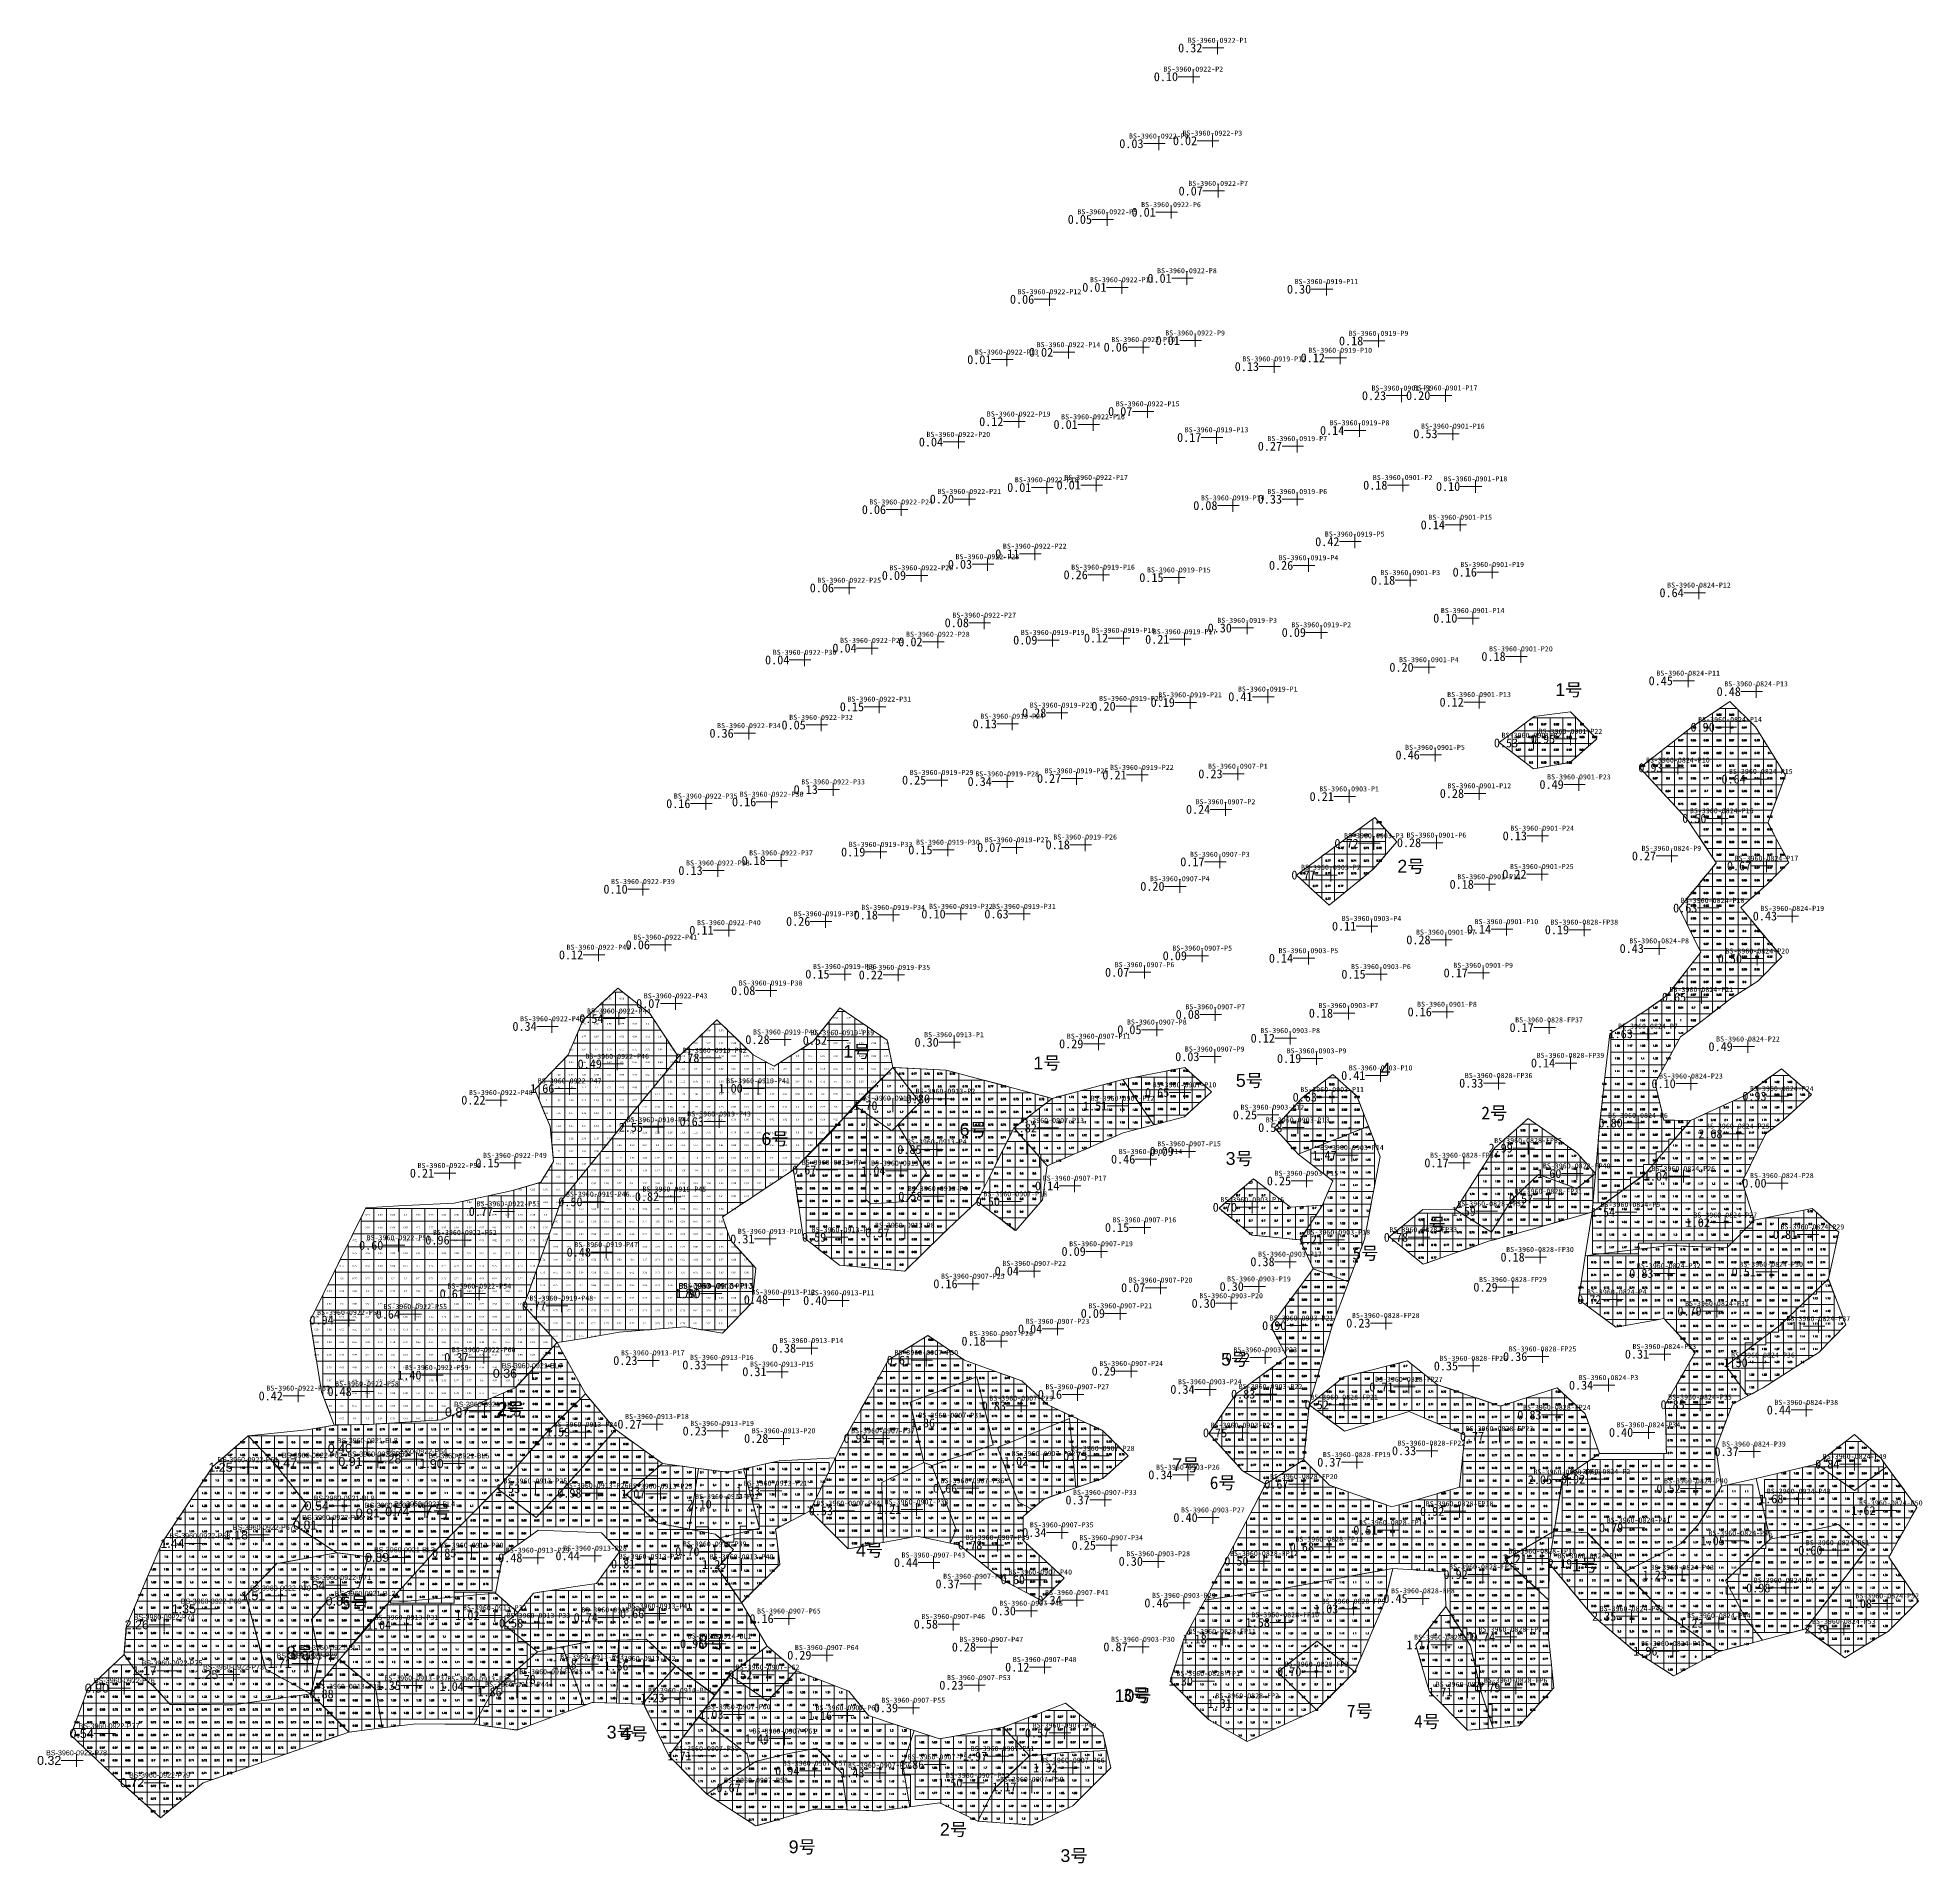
# Model space of a CAD drawing. Header units: inches. Extents: x 469941 to 470089, y 4349675 to 4349818.
import ezdxf
from ezdxf.enums import TextEntityAlignment as Align

# ---------------------------------------------------------------- set-up
doc = ezdxf.new("R2010")
doc.units = ezdxf.units.IN
doc.header["$MEASUREMENT"] = 0
for name, color, linetype, lineweight in [('0.500-1.000', 7, 'Continuous', 0), ('1.000-1.500', 7, 'Continuous', 0), ('1.500-3.000', 7, 'Continuous', 0), ('3.000-999.000', 7, 'Continuous', 0), ('孔口文字', 7, 'Continuous', 0), ('点', 7, 'Continuous', 0), ('爆区方格网', 7, 'Continuous', 0), ('线条', 7, 'Continuous', 0), ('钻孔', 7, 'Continuous', 0)]:
    doc.layers.add(name, color=color, linetype=linetype, lineweight=lineweight)
doc.styles.add('3dmine_textStyle_1', font='txt.shx', dxfattribs={"height": 1, "bigfont": 'gbcbig.shx'})
doc.styles.add('3dmine_textStyle_2', font='arial.ttf', dxfattribs={"height": 1})
doc.styles.add('3dmine_textStyle_3', font='宋体.ttf', dxfattribs={"height": 1})
doc.styles.add('3dmine_textStyle_4', font='simsunb.ttf', dxfattribs={"height": 1})

msp = doc.modelspace()

# ---------------------------------------------------------------- hatches: boundary and pattern name
at = {"layer": '钻孔', "linetype": 'Continuous', "lineweight": 0, "true_color": 0x808080, "extrusion": (0, 1, 0)}
for points in [[(-470034.83, 3950.48), (-470033.83, 3950.48), (-470033.83, 3955.48), (-470034.83, 3955.48)], [(-470032.92, 3949.5), (-470031.92, 3949.5), (-470031.92, 3955.5), (-470032.92, 3955.5)], [(-470030.21, 3949.72), (-470029.21, 3949.72), (-470029.21, 3955.72), (-470030.21, 3955.72)], [(-470034.42, 3949.71), (-470033.42, 3949.71), (-470033.42, 3955.71), (-470034.42, 3955.71)], [(-470034.87, 3949.82), (-470033.87, 3949.82), (-470033.87, 3955.82), (-470034.87, 3955.82)], [(-470031.17, 3949.59), (-470030.17, 3949.59), (-470030.17, 3955.59), (-470031.17, 3955.59)], [(-470026.16, 3949.67), (-470025.16, 3949.67), (-470025.16, 3955.67), (-470026.16, 3955.67)], [(-470027.3, 3949.92), (-470026.3, 3949.92), (-470026.3, 3955.92), (-470027.3, 3955.92)], [(-470032.42, 3949.9), (-470031.42, 3949.9), (-470031.42, 3955.9), (-470032.42, 3955.9)], [(-470043.38, 3949.86), (-470042.38, 3949.86), (-470042.38, 3955.86), (-470043.38, 3955.86)], [(-470021.62, 3950.14), (-470020.62, 3950.14), (-470020.62, 3956.14), (-470021.62, 3956.14)], [(-470033.07, 3950.28), (-470032.07, 3950.28), (-470032.07, 3956.28), (-470033.07, 3956.28)], [(-470047.47, 3950.42), (-470046.47, 3950.42), (-470046.47, 3955.42), (-470047.47, 3955.42)], [(-470018.26, 3950.09), (-470017.26, 3950.09), (-470017.26, 3957.09), (-470018.26, 3957.09)], [(-470023.11, 3949.61), (-470022.11, 3949.61), (-470022.11, 3956.61), (-470023.11, 3956.61)], [(-470028.98, 3950.28), (-470027.98, 3950.28), (-470027.98, 3956.28), (-470028.98, 3956.28)], [(-470044.46, 3950.03), (-470043.46, 3950.03), (-470043.46, 3955.03), (-470044.46, 3955.03)], [(-470039.28, 3950.21), (-470038.28, 3950.21), (-470038.28, 3956.21), (-470039.28, 3956.21)], [(-470049.27, 3950.36), (-470048.27, 3950.36), (-470048.27, 3956.36), (-470049.27, 3956.36)], [(-470052.74, 3949.93), (-470051.74, 3949.93), (-470051.74, 3955.93), (-470052.74, 3955.93)], [(-470029.33, 3950.1), (-470028.33, 3950.1), (-470028.33, 3957.1), (-470029.33, 3957.1)], [(-470019.2, 3949.86), (-470018.2, 3949.86), (-470018.2, 3957.86), (-470019.2, 3957.86)], [(-470025.04, 3949.68), (-470024.04, 3949.68), (-470024.04, 3957.68), (-470025.04, 3957.68)], [(-470034.75, 3950.29), (-470033.75, 3950.29), (-470033.75, 3957.29), (-470034.75, 3957.29)], [(-470045.98, 3950.33), (-470044.98, 3950.33), (-470044.98, 3954.33), (-470045.98, 3954.33)], [(-470014.46, 3949.55), (-470013.46, 3949.55), (-470013.46, 3958.55), (-470014.46, 3958.55)], [(-470041.09, 3949.74), (-470040.09, 3949.74), (-470040.09, 3954.74), (-470041.09, 3954.74)], [(-470021.4, 3950.38), (-470020.4, 3950.38), (-470020.4, 3958.38), (-470021.4, 3958.38)], [(-470025.28, 3949.86), (-470024.28, 3949.86), (-470024.28, 3957.86), (-470025.28, 3957.86)], [(-470049.37, 3950.37), (-470048.37, 3950.37), (-470048.37, 3956.37), (-470049.37, 3956.37)], [(-470055.09, 3950.24), (-470054.09, 3950.24), (-470054.09, 3956.24), (-470055.09, 3956.24)], [(-470009.97, 3950.41), (-470008.97, 3950.41), (-470008.97, 3959.41), (-470009.97, 3959.41)], [(-470015.33, 3950.36), (-470014.33, 3950.36), (-470014.33, 3959.36), (-470015.33, 3959.36)], [(-470036.02, 3950.06), (-470035.02, 3950.06), (-470035.02, 3958.06), (-470036.02, 3958.06)], [(-470041.09, 3950.38), (-470040.09, 3950.38), (-470040.09, 3955.38), (-470041.09, 3955.38)], [(-470053.89, 3950.25), (-470052.89, 3950.25), (-470052.89, 3956.25), (-470053.89, 3956.25)], [(-470045.6, 3949.71), (-470044.6, 3949.71), (-470044.6, 3955.71), (-470045.6, 3955.71)], [(-470016.74, 3949.61), (-470015.74, 3949.61), (-470015.74, 3959.61), (-470016.74, 3959.61)], [(-470020.46, 3950.5), (-470019.46, 3950.5), (-470019.46, 3959.5), (-470020.46, 3959.5)], [(-470041.97, 3950.15), (-470040.97, 3950.15), (-470040.97, 3956.15), (-470041.97, 3956.15)], [(-470005.89, 3949.79), (-470004.89, 3949.79), (-470004.89, 3959.79), (-470005.89, 3959.79)], [(-470011.55, 3949.7), (-470010.55, 3949.7), (-470010.55, 3959.7), (-470011.55, 3959.7)], [(-470025.83, 3950.25), (-470024.83, 3950.25), (-470024.83, 3959.25), (-470025.83, 3959.25)], [(-470031.78, 3950.27), (-470030.78, 3950.27), (-470030.78, 3959.27), (-470031.78, 3959.27)], [(-470049.97, 3949.63), (-470048.97, 3949.63), (-470048.97, 3956.63), (-470049.97, 3956.63)], [(-470056.4, 3949.71), (-470055.4, 3949.71), (-470055.4, 3956.71), (-470056.4, 3956.71)], [(-470016.49, 3949.91), (-470015.49, 3949.91), (-470015.49, 3959.91), (-470016.49, 3959.91)], [(-470037.15, 3950.39), (-470036.15, 3950.39), (-470036.15, 3957.39), (-470037.15, 3957.39)], [(-470054.87, 3949.98), (-470053.87, 3949.98), (-470053.87, 3956.98), (-470054.87, 3956.98)], [(-470012.85, 3950.11), (-470011.85, 3950.11), (-470011.85, 3960.11), (-470012.85, 3960.11)], [(-470021.87, 3950.03), (-470020.87, 3950.03), (-470020.87, 3960.03), (-470021.87, 3960.03)], [(-470027.43, 3949.93), (-470026.43, 3949.93), (-470026.43, 3959.93), (-470027.43, 3959.93)], [(-470032.24, 3949.57), (-470031.24, 3949.57), (-470031.24, 3959.57), (-470032.24, 3959.57)], [(-470042.97, 3950.18), (-470041.97, 3950.18), (-470041.97, 3957.18), (-470042.97, 3957.18)], [(-470002.38, 3950.13), (-470001.38, 3950.13), (-470001.38, 3960.13), (-470002.38, 3960.13)], [(-470007.67, 3949.98), (-470006.67, 3949.98), (-470006.67, 3959.98), (-470007.67, 3959.98)], [(-470058.66, 3950.38), (-470057.66, 3950.38), (-470057.66, 3957.38), (-470058.66, 3957.38)], [(-470051.43, 3949.66), (-470050.43, 3949.66), (-470050.43, 3957.66), (-470051.43, 3957.66)], [(-470071.8, 3949.76), (-470070.8, 3949.76), (-470070.8, 3957.76), (-470071.8, 3957.76)], [(-470032.67, 3949.73), (-470031.67, 3949.73), (-470031.67, 3959.73), (-470032.67, 3959.73)], [(-470038.77, 3950.12), (-470037.77, 3950.12), (-470037.77, 3958.12), (-470038.77, 3958.12)], [(-470055.37, 3950.05), (-470054.37, 3950.05), (-470054.37, 3958.05), (-470055.37, 3958.05)], [(-470077.14, 3950.11), (-470076.14, 3950.11), (-470076.14, 3958.11), (-470077.14, 3958.11)], [(-470008.25, 3950.37), (-470007.25, 3950.37), (-470007.25, 3960.37), (-470008.25, 3960.37)], [(-470022.57, 3950.43), (-470021.57, 3950.43), (-470021.57, 3960.43), (-470022.57, 3960.43)], [(-470028.02, 3950.25), (-470027.02, 3950.25), (-470027.02, 3960.25), (-470028.02, 3960.25)], [(-469998.01, 3950.35), (-469997.01, 3950.35), (-469997.01, 3960.35), (-469998.01, 3960.35)], [(-470003.67, 3950.46), (-470002.67, 3950.46), (-470002.67, 3960.46), (-470003.67, 3960.46)], [(-470018.69, 3949.84), (-470017.69, 3949.84), (-470017.69, 3960.84), (-470018.69, 3960.84)], [(-470051.91, 3949.71), (-470050.91, 3949.71), (-470050.91, 3958.71), (-470051.91, 3958.71)], [(-470023.74, 3949.81), (-470022.74, 3949.81), (-470022.74, 3960.81), (-470023.74, 3960.81)], [(-470028.88, 3950.32), (-470027.88, 3950.32), (-470027.88, 3960.32), (-470028.88, 3960.32)], [(-470036.42, 3949.73), (-470035.42, 3949.73), (-470035.42, 3960.73), (-470036.42, 3960.73)], [(-470004.62, 3950.44), (-470003.62, 3950.44), (-470003.62, 3960.44), (-470004.62, 3960.44)], [(-470013.14, 3949.78), (-470012.14, 3949.78), (-470012.14, 3960.78), (-470013.14, 3960.78)], [(-470018.29, 3949.62), (-470017.29, 3949.62), (-470017.29, 3960.62), (-470018.29, 3960.62)], [(-470045.16, 3949.61), (-470044.16, 3949.61), (-470044.16, 3960.61), (-470045.16, 3960.61)], [(-470055.39, 3949.74), (-470054.39, 3949.74), (-470054.39, 3959.74), (-470055.39, 3959.74)], [(-470063.22, 3949.69), (-470062.22, 3949.69), (-470062.22, 3959.69), (-470063.22, 3959.69)], [(-469994.61, 3950.31), (-469993.61, 3950.31), (-469993.61, 3960.31), (-469994.61, 3960.31)], [(-469999.78, 3950.4), (-469998.78, 3950.4), (-469998.78, 3960.4), (-469999.78, 3960.4)], [(-470035.45, 3949.8), (-470034.45, 3949.8), (-470034.45, 3960.8), (-470035.45, 3960.8)], [(-470008.35, 3949.71), (-470007.35, 3949.71), (-470007.35, 3960.71), (-470008.35, 3960.71)], [(-470013.64, 3949.57), (-470012.64, 3949.57), (-470012.64, 3960.57), (-470013.64, 3960.57)], [(-470019.04, 3949.66), (-470018.04, 3949.66), (-470018.04, 3960.66), (-470019.04, 3960.66)], [(-470024.42, 3949.85), (-470023.42, 3949.85), (-470023.42, 3960.85), (-470024.42, 3960.85)], [(-470052.02, 3950.4), (-470051.02, 3950.4), (-470051.02, 3960.4), (-470052.02, 3960.4)], [(-470060.33, 3950.21), (-470059.33, 3950.21), (-470059.33, 3960.21), (-470060.33, 3960.21)], [(-469995.57, 3950.5), (-469994.57, 3950.5), (-469994.57, 3960.5), (-469995.57, 3960.5)], [(-470000.53, 3949.51), (-469999.53, 3949.51), (-469999.53, 3960.51), (-470000.53, 3960.51)], [(-470035, 3949.83), (-470034, 3949.83), (-470034, 3960.83), (-470035, 3960.83)], [(-470070.48, 3950.03), (-470069.48, 3950.03), (-470069.48, 3960.03), (-470070.48, 3960.03)], [(-469989.68, 3949.54), (-469988.68, 3949.54), (-469988.68, 3960.54), (-469989.68, 3960.54)], [(-470031.86, 3949.96), (-470030.86, 3949.96), (-470030.86, 3960.96), (-470031.86, 3960.96)], [(-470056.16, 3949.68), (-470055.16, 3949.68), (-470055.16, 3960.68), (-470056.16, 3960.68)], [(-470060.3, 3950.4), (-470059.3, 3950.4), (-470059.3, 3960.4), (-470060.3, 3960.4)], [(-470004.03, 3949.6), (-470003.03, 3949.6), (-470003.03, 3960.6), (-470004.03, 3960.6)], [(-470009.34, 3949.87), (-470008.34, 3949.87), (-470008.34, 3960.87), (-470009.34, 3960.87)], [(-470014.66, 3949.66), (-470013.66, 3949.66), (-470013.66, 3960.66), (-470014.66, 3960.66)], [(-470046.92, 3949.85), (-470045.92, 3949.85), (-470045.92, 3960.85), (-470046.92, 3960.85)], [(-470079.98, 3950.12), (-470078.98, 3950.12), (-470078.98, 3960.12), (-470079.98, 3960.12)], [(-469991.43, 3949.73), (-469990.43, 3949.73), (-469990.43, 3960.73), (-469991.43, 3960.73)], [(-469996.43, 3949.65), (-469995.43, 3949.65), (-469995.43, 3960.65), (-469996.43, 3960.65)], [(-470052.76, 3949.9), (-470051.76, 3949.9), (-470051.76, 3960.9), (-470052.76, 3960.9)], [(-470057.52, 3949.83), (-470056.52, 3949.83), (-470056.52, 3960.83), (-470057.52, 3960.83)], [(-470063.64, 3949.91), (-470062.64, 3949.91), (-470062.64, 3960.91), (-470063.64, 3960.91)], [(-469986.18, 3949.92), (-469985.18, 3949.92), (-469985.18, 3960.92), (-469986.18, 3960.92)], [(-470033.62, 3949.88), (-470032.62, 3949.88), (-470032.62, 3960.88), (-470033.62, 3960.88)], [(-470041.96, 3949.85), (-470040.96, 3949.85), (-470040.96, 3960.85), (-470041.96, 3960.85)], [(-470069.52, 3949.67), (-470068.52, 3949.67), (-470068.52, 3960.67), (-470069.52, 3960.67)], [(-470005.54, 3949.91), (-470004.54, 3949.91), (-470004.54, 3960.91), (-470005.54, 3960.91)], [(-470009.74, 3949.69), (-470008.74, 3949.69), (-470008.74, 3960.69), (-470009.74, 3960.69)], [(-470029.09, 3950.01), (-470028.09, 3950.01), (-470028.09, 3961.01), (-470029.09, 3961.01)], [(-470047.66, 3949.78), (-470046.66, 3949.78), (-470046.66, 3960.78), (-470047.66, 3960.78)], [(-470055.69, 3949.84), (-470054.69, 3949.84), (-470054.69, 3960.84), (-470055.69, 3960.84)], [(-469992.25, 3949.75), (-469991.25, 3949.75), (-469991.25, 3960.75), (-469992.25, 3960.75)], [(-469999.71, 3949.56), (-469998.71, 3949.56), (-469998.71, 3960.56), (-469999.71, 3960.56)], [(-470034.64, 3949.91), (-470033.64, 3949.91), (-470033.64, 3960.91), (-470034.64, 3960.91)], [(-470045.1, 3949.77), (-470044.1, 3949.77), (-470044.1, 3960.77), (-470045.1, 3960.77)], [(-470052.85, 3949.6), (-470051.85, 3949.6), (-470051.85, 3960.6), (-470052.85, 3960.6)], [(-469982.53, 3950.01), (-469981.53, 3950.01), (-469981.53, 3961.01), (-469982.53, 3961.01)], [(-470000.83, 3949.87), (-469999.83, 3949.87), (-469999.83, 3960.87), (-470000.83, 3960.87)], [(-470030.05, 3950.1), (-470029.05, 3950.1), (-470029.05, 3961.1), (-470030.05, 3961.1)], [(-470040.53, 3949.83), (-470039.53, 3949.83), (-470039.53, 3960.83), (-470040.53, 3960.83)], [(-470060.87, 3950.15), (-470059.87, 3950.15), (-470059.87, 3961.15), (-470060.87, 3961.15)], [(-470014.12, 3949.84), (-470013.12, 3949.84), (-470013.12, 3960.84), (-470014.12, 3960.84)], [(-470025.48, 3950.03), (-470024.48, 3950.03), (-470024.48, 3961.03), (-470025.48, 3961.03)], [(-470034.6, 3949.87), (-470033.6, 3949.87), (-470033.6, 3960.87), (-470034.6, 3960.87)], [(-470042.6, 3949.9), (-470041.6, 3949.9), (-470041.6, 3960.9), (-470042.6, 3960.9)], [(-470076.5, 3949.5), (-470075.5, 3949.5), (-470075.5, 3960.5), (-470076.5, 3960.5)], [(-469987.65, 3950.12), (-469986.65, 3950.12), (-469986.65, 3961.12), (-469987.65, 3961.12)], [(-470047.64, 3949.7), (-470046.64, 3949.7), (-470046.64, 3960.7), (-470047.64, 3960.7)], [(-470062.55, 3950.2), (-470061.55, 3950.2), (-470061.55, 3961.2), (-470062.55, 3961.2)], [(-470056.91, 3949.87), (-470055.91, 3949.87), (-470055.91, 3960.87), (-470056.91, 3960.87)], [(-470072.02, 3949.87), (-470071.02, 3949.87), (-470071.02, 3960.87), (-470072.02, 3960.87)], [(-469978.51, 3950), (-469977.51, 3950), (-469977.51, 3961), (-469978.51, 3961)], [(-470039.13, 3949.75), (-470038.13, 3949.75), (-470038.13, 3960.75), (-470039.13, 3960.75)], [(-470032.59, 3949.65), (-470031.59, 3949.65), (-470031.59, 3960.65), (-470032.59, 3960.65)], [(-469974.47, 3949.81), (-469973.47, 3949.81), (-469973.47, 3960.81), (-469974.47, 3960.81)], [(-469979.62, 3949.81), (-469978.62, 3949.81), (-469978.62, 3960.81), (-469979.62, 3960.81)], [(-470029.56, 3949.91), (-470028.56, 3949.91), (-470028.56, 3960.91), (-470029.56, 3960.91)], [(-470054.18, 3949.69), (-470053.18, 3949.69), (-470053.18, 3960.69), (-470054.18, 3960.69)], [(-470023.59, 3949.9), (-470022.59, 3949.9), (-470022.59, 3960.9), (-470023.59, 3960.9)], [(-470041.8, 3949.93), (-470040.8, 3949.93), (-470040.8, 3960.93), (-470041.8, 3960.93)], [(-470079.16, 3949.73), (-470078.16, 3949.73), (-470078.16, 3960.73), (-470079.16, 3960.73)], [(-470029.08, 3949.54), (-470028.08, 3949.54), (-470028.08, 3960.54), (-470029.08, 3960.54)], [(-469999.64, 3949.93), (-469998.64, 3949.93), (-469998.64, 3960.93), (-469999.64, 3960.93)], [(-469986.79, 3950.17), (-469985.79, 3950.17), (-469985.79, 3961.17), (-469986.79, 3961.17)], [(-470025.67, 3949.74), (-470024.67, 3949.74), (-470024.67, 3960.74), (-470025.67, 3960.74)], [(-470040.51, 3949.94), (-470039.51, 3949.94), (-470039.51, 3960.94), (-470040.51, 3960.94)], [(-470060.16, 3949.5), (-470059.16, 3949.5), (-470059.16, 3960.5), (-470060.16, 3960.5)], [(-470015.6, 3949.75), (-470014.6, 3949.75), (-470014.6, 3960.75), (-470015.6, 3960.75)], [(-470020.42, 3949.73), (-470019.42, 3949.73), (-470019.42, 3960.73), (-470020.42, 3960.73)], [(-470000.71, 3949.88), (-469999.71, 3949.88), (-469999.71, 3960.88), (-470000.71, 3960.88)], [(-470005.37, 3949.81), (-470004.37, 3949.81), (-470004.37, 3960.81), (-470005.37, 3960.81)], [(-470030.35, 3950.28), (-470029.35, 3950.28), (-470029.35, 3960.28), (-470030.35, 3960.28)], [(-470035.89, 3949.82), (-470034.89, 3949.82), (-470034.89, 3960.82), (-470035.89, 3960.82)], [(-470038.09, 3949.7), (-470037.09, 3949.7), (-470037.09, 3960.7), (-470038.09, 3960.7)], [(-470058.03, 3949.58), (-470057.03, 3949.58), (-470057.03, 3960.58), (-470058.03, 3960.58)], [(-470027.18, 3949.63), (-470026.18, 3949.63), (-470026.18, 3960.63), (-470027.18, 3960.63)], [(-470048.04, 3949.51), (-470047.04, 3949.51), (-470047.04, 3960.51), (-470048.04, 3960.51)], [(-470017.82, 3949.86), (-470016.82, 3949.86), (-470016.82, 3960.86), (-470017.82, 3960.86)], [(-470022.25, 3949.74), (-470021.25, 3949.74), (-470021.25, 3960.74), (-470022.25, 3960.74)], [(-469977.17, 3949.82), (-469976.17, 3949.82), (-469976.17, 3960.82), (-469977.17, 3960.82)], [(-469990.45, 3950.34), (-469989.45, 3950.34), (-469989.45, 3961.34), (-469990.45, 3961.34)], [(-470002.91, 3949.97), (-470001.91, 3949.97), (-470001.91, 3960.97), (-470002.91, 3960.97)], [(-470038.57, 3949.55), (-470037.57, 3949.55), (-470037.57, 3960.55), (-470038.57, 3960.55)], [(-470060.36, 3949.57), (-470059.36, 3949.57), (-470059.36, 3960.57), (-470060.36, 3960.57)], [(-470069.93, 3949.76), (-470068.93, 3949.76), (-470068.93, 3960.76), (-470069.93, 3960.76)], [(-469980.99, 3949.76), (-469979.99, 3949.76), (-469979.99, 3960.76), (-469980.99, 3960.76)], [(-469995.88, 3950.06), (-469994.88, 3950.06), (-469994.88, 3961.06), (-469995.88, 3961.06)], [(-470000.59, 3949.82), (-469999.59, 3949.82), (-469999.59, 3960.82), (-470000.59, 3960.82)], [(-470028.04, 3950.47), (-470027.04, 3950.47), (-470027.04, 3960.47), (-470028.04, 3960.47)], [(-470054.92, 3950.49), (-470053.92, 3950.49), (-470053.92, 3960.49), (-470054.92, 3960.49)], [(-469962.59, 3949.75), (-469961.59, 3949.75), (-469961.59, 3960.75), (-469962.59, 3960.75)], [(-469968, 3949.68), (-469967, 3949.68), (-469967, 3960.68), (-469968, 3960.68)], [(-470023.81, 3949.75), (-470022.81, 3949.75), (-470022.81, 3960.75), (-470023.81, 3960.75)], [(-470034.22, 3949.63), (-470033.22, 3949.63), (-470033.22, 3960.63), (-470034.22, 3960.63)], [(-470065.54, 3950.44), (-470064.54, 3950.44), (-470064.54, 3960.44), (-470065.54, 3960.44)], [(-470081.08, 3949.9), (-470080.08, 3949.9), (-470080.08, 3960.9), (-470081.08, 3960.9)], [(-469990.78, 3950.29), (-469989.78, 3950.29), (-469989.78, 3961.29), (-469990.78, 3961.29)], [(-469995.9, 3950.03), (-469994.9, 3950.03), (-469994.9, 3961.03), (-469995.9, 3961.03)], [(-470068.68, 3949.9), (-470067.68, 3949.9), (-470067.68, 3960.9), (-470068.68, 3960.9)], [(-469968.02, 3950.02), (-469967.02, 3950.02), (-469967.02, 3962.02), (-469968.02, 3962.02)], [(-470000.73, 3949.87), (-469999.73, 3949.87), (-469999.73, 3960.87), (-470000.73, 3960.87)], [(-470051.63, 3949.65), (-470050.63, 3949.65), (-470050.63, 3960.65), (-470051.63, 3960.65)], [(-470076.97, 3950.03), (-470075.97, 3950.03), (-470075.97, 3961.03), (-470076.97, 3961.03)], [(-469963.7, 3950.25), (-469962.7, 3950.25), (-469962.7, 3961.25), (-469963.7, 3961.25)], [(-470045.76, 3949.72), (-470044.76, 3949.72), (-470044.76, 3960.72), (-470045.76, 3960.72)], [(-470032.49, 3949.74), (-470031.49, 3949.74), (-470031.49, 3960.74), (-470032.49, 3960.74)], [(-470025.97, 3949.55), (-470024.97, 3949.55), (-470024.97, 3960.55), (-470025.97, 3960.55)], [(-470034.46, 3949.9), (-470033.46, 3949.9), (-470033.46, 3960.9), (-470034.46, 3960.9)], [(-470022.58, 3949.64), (-470021.58, 3949.64), (-470021.58, 3960.64), (-470022.58, 3960.64)], [(-470026.47, 3950.42), (-470025.47, 3950.42), (-470025.47, 3960.42), (-470026.47, 3960.42)], [(-469981.41, 3950.09), (-469980.41, 3950.09), (-469980.41, 3961.09), (-469981.41, 3961.09)], [(-469985.91, 3950.03), (-469984.91, 3950.03), (-469984.91, 3961.03), (-469985.91, 3961.03)], [(-470012.5, 3949.67), (-470011.5, 3949.67), (-470011.5, 3960.67), (-470012.5, 3960.67)], [(-470030.16, 3949.83), (-470029.16, 3949.83), (-470029.16, 3960.83), (-470030.16, 3960.83)], [(-470015.77, 3949.68), (-470014.77, 3949.68), (-470014.77, 3960.68), (-470015.77, 3960.68)], [(-470023.78, 3950.22), (-470022.78, 3950.22), (-470022.78, 3960.22), (-470023.78, 3960.22)], [(-470032.18, 3949.74), (-470031.18, 3949.74), (-470031.18, 3960.74), (-470032.18, 3960.74)], [(-470050.96, 3949.55), (-470049.96, 3949.55), (-470049.96, 3960.55), (-470050.96, 3960.55)], [(-470001.15, 3949.84), (-470000.15, 3949.84), (-470000.15, 3960.84), (-470001.15, 3960.84)], [(-470020.18, 3949.68), (-470019.18, 3949.68), (-470019.18, 3960.68), (-470020.18, 3960.68)], [(-470004.12, 3949.91), (-470003.12, 3949.91), (-470003.12, 3960.91), (-470004.12, 3960.91)], [(-470017.05, 3949.83), (-470016.05, 3949.83), (-470016.05, 3960.83), (-470017.05, 3960.83)], [(-470021.24, 3949.75), (-470020.24, 3949.75), (-470020.24, 3960.75), (-470021.24, 3960.75)], [(-470016.07, 3949.82), (-470015.07, 3949.82), (-470015.07, 3960.82), (-470016.07, 3960.82)], [(-470010.92, 3949.76), (-470009.92, 3949.76), (-470009.92, 3960.76), (-470010.92, 3960.76)], [(-469945.18, 3949.56), (-469944.18, 3949.56), (-469944.18, 3961.56), (-469945.18, 3961.56)]]:
    msp.add_hatch(color=8, dxfattribs=at).paths.add_polyline_path(points, flags=0)
at = {"layer": '钻孔', "linetype": 'Continuous', "lineweight": 0, "true_color": 0x00ffff, "extrusion": (0, 1, 0)}
for points in [[(-470053.31, 3949.76), (-470052.31, 3949.76), (-470052.31, 3955.76), (-470053.31, 3955.76)], [(-470072.65, 3949.91), (-470071.65, 3949.91), (-470071.65, 3956.91), (-470072.65, 3956.91)], [(-470062.55, 3949.93), (-470061.55, 3949.93), (-470061.55, 3958.93), (-470062.55, 3958.93)], [(-470075.09, 3949.5), (-470074.09, 3949.5), (-470074.09, 3958.5), (-470075.09, 3958.5)], [(-470059.64, 3950.2), (-470058.64, 3950.2), (-470058.64, 3959.2), (-470059.64, 3959.2)], [(-470070.99, 3950.04), (-470069.99, 3950.04), (-470069.99, 3959.04), (-470070.99, 3959.04)], [(-470077.52, 3950.19), (-470076.52, 3950.19), (-470076.52, 3959.19), (-470077.52, 3959.19)], [(-470074.44, 3950.41), (-470073.44, 3950.41), (-470073.44, 3959.41), (-470074.44, 3959.41)], [(-470047.11, 3949.67), (-470046.11, 3949.67), (-470046.11, 3960.67), (-470047.11, 3960.67)], [(-470077.95, 3949.74), (-470076.95, 3949.74), (-470076.95, 3959.74), (-470077.95, 3959.74)], [(-470043.73, 3949.93), (-470042.73, 3949.93), (-470042.73, 3960.93), (-470043.73, 3960.93)], [(-470073.72, 3950.26), (-470072.72, 3950.26), (-470072.72, 3960.26), (-470073.72, 3960.26)], [(-470019.61, 3949.57), (-470018.61, 3949.57), (-470018.61, 3960.57), (-470019.61, 3960.57)], [(-470077.23, 3950.31), (-470076.23, 3950.31), (-470076.23, 3960.31), (-470077.23, 3960.31)], [(-470072.84, 3950.49), (-470071.84, 3950.49), (-470071.84, 3960.49), (-470072.84, 3960.49)], [(-469987.78, 3949.92), (-469986.78, 3949.92), (-469986.78, 3960.92), (-469987.78, 3960.92)], [(-470005.34, 3949.84), (-470004.34, 3949.84), (-470004.34, 3960.84), (-470005.34, 3960.84)], [(-470068.65, 3949.69), (-470067.65, 3949.69), (-470067.65, 3960.69), (-470068.65, 3960.69)], [(-469995.32, 3949.89), (-469994.32, 3949.89), (-469994.32, 3960.89), (-469995.32, 3960.89)], [(-470032.23, 3950.06), (-470031.23, 3950.06), (-470031.23, 3961.06), (-470032.23, 3961.06)], [(-470043.83, 3949.85), (-470042.83, 3949.85), (-470042.83, 3960.85), (-470043.83, 3960.85)], [(-470079.16, 3949.59), (-470078.16, 3949.59), (-470078.16, 3960.59), (-470079.16, 3960.59)], [(-470013.44, 3949.98), (-470012.44, 3949.98), (-470012.44, 3960.98), (-470013.44, 3960.98)], [(-469995.66, 3949.84), (-469994.66, 3949.84), (-469994.66, 3960.84), (-469995.66, 3960.84)], [(-470041.12, 3949.87), (-470040.12, 3949.87), (-470040.12, 3960.87), (-470041.12, 3960.87)], [(-470067.86, 3949.72), (-470066.86, 3949.72), (-470066.86, 3960.72), (-470067.86, 3960.72)], [(-470075.7, 3949.72), (-470074.7, 3949.72), (-470074.7, 3960.72), (-470075.7, 3960.72)], [(-470012.77, 3949.91), (-470011.77, 3949.91), (-470011.77, 3960.91), (-470012.77, 3960.91)], [(-470004.5, 3949.86), (-470003.5, 3949.86), (-470003.5, 3960.86), (-470004.5, 3960.86)], [(-469986.13, 3950.34), (-469985.13, 3950.34), (-469985.13, 3961.34), (-469986.13, 3961.34)], [(-469992.15, 3949.71), (-469991.15, 3949.71), (-469991.15, 3960.71), (-469992.15, 3960.71)], [(-470012.84, 3949.75), (-470011.84, 3949.75), (-470011.84, 3960.75), (-470012.84, 3960.75)], [(-470018.93, 3949.98), (-470017.93, 3949.98), (-470017.93, 3960.98), (-470018.93, 3960.98)], [(-470037.55, 3949.9), (-470036.55, 3949.9), (-470036.55, 3960.9), (-470037.55, 3960.9)], [(-470060.82, 3949.53), (-470059.82, 3949.53), (-470059.82, 3960.53), (-470060.82, 3960.53)], [(-469979.1, 3949.8), (-469978.1, 3949.8), (-469978.1, 3960.8), (-469979.1, 3960.8)], [(-470067.26, 3949.56), (-470066.26, 3949.56), (-470066.26, 3960.56), (-470067.26, 3960.56)], [(-469970.47, 3950.42), (-469969.47, 3950.42), (-469969.47, 3960.42), (-469970.47, 3960.42)], [(-469975.69, 3949.51), (-469974.69, 3949.51), (-469974.69, 3960.51), (-469975.69, 3960.51)], [(-470005.28, 3949.73), (-470004.28, 3949.73), (-470004.28, 3960.73), (-470005.28, 3960.73)], [(-470010.25, 3949.73), (-470009.25, 3949.73), (-470009.25, 3960.73), (-470010.25, 3960.73)], [(-470050.99, 3950.49), (-470049.99, 3950.49), (-470049.99, 3960.49), (-470050.99, 3960.49)], [(-470081.56, 3949.59), (-470080.56, 3949.59), (-470080.56, 3960.59), (-470081.56, 3960.59)], [(-470070.27, 3950.4), (-470069.27, 3950.4), (-470069.27, 3960.4), (-470070.27, 3960.4)], [(-470078.32, 3949.59), (-470077.32, 3949.59), (-470077.32, 3960.59), (-470078.32, 3960.59)], [(-469976.82, 3949.74), (-469975.82, 3949.74), (-469975.82, 3960.74), (-469976.82, 3960.74)], [(-470066.19, 3949.55), (-470065.19, 3949.55), (-470065.19, 3960.55), (-470066.19, 3960.55)], [(-469966.58, 3950.45), (-469965.58, 3950.45), (-469965.58, 3960.45), (-469966.58, 3960.45)], [(-469971.79, 3949.6), (-469970.79, 3949.6), (-469970.79, 3960.6), (-469971.79, 3960.6)], [(-469983.27, 3950.27), (-469982.27, 3950.27), (-469982.27, 3961.27), (-469983.27, 3961.27)], [(-470074.06, 3949.58), (-470073.06, 3949.58), (-470073.06, 3960.58), (-470074.06, 3960.58)], [(-470041.43, 3949.94), (-470040.43, 3949.94), (-470040.43, 3960.94), (-470041.43, 3960.94)], [(-470011.94, 3949.78), (-470010.94, 3949.78), (-470010.94, 3960.78), (-470011.94, 3960.78)], [(-470038.99, 3949.88), (-470037.99, 3949.88), (-470037.99, 3960.88), (-470038.99, 3960.88)], [(-470049.85, 3949.53), (-470048.85, 3949.53), (-470048.85, 3960.53), (-470049.85, 3960.53)], [(-469977.23, 3949.68), (-469976.23, 3949.68), (-469976.23, 3961.68), (-469977.23, 3961.68)], [(-470019.4, 3949.72), (-470018.4, 3949.72), (-470018.4, 3960.72), (-470019.4, 3960.72)], [(-470044.77, 3950.46), (-470043.77, 3950.46), (-470043.77, 3960.46), (-470044.77, 3960.46)], [(-470061.48, 3949.89), (-470060.48, 3949.89), (-470060.48, 3960.89), (-470061.48, 3960.89)], [(-470072.73, 3949.85), (-470071.73, 3949.85), (-470071.73, 3960.85), (-470072.73, 3960.85)], [(-470036.78, 3949.66), (-470035.78, 3949.66), (-470035.78, 3960.66), (-470036.78, 3960.66)], [(-470056.97, 3949.53), (-470055.97, 3949.53), (-470055.97, 3960.53), (-470056.97, 3960.53)], [(-470008.54, 3949.8), (-470007.54, 3949.8), (-470007.54, 3960.8), (-470008.54, 3960.8)], [(-469968.85, 3949.96), (-469967.85, 3949.96), (-469967.85, 3960.96), (-469968.85, 3960.96)], [(-470025.8, 3949.65), (-470024.8, 3949.65), (-470024.8, 3960.65), (-470025.8, 3960.65)], [(-470084.88, 3949.82), (-470083.88, 3949.82), (-470083.88, 3960.82), (-470084.88, 3960.82)], [(-469986.05, 3950.19), (-469985.05, 3950.19), (-469985.05, 3961.19), (-469986.05, 3961.19)], [(-470015.57, 3949.75), (-470014.57, 3949.75), (-470014.57, 3960.75), (-470015.57, 3960.75)], [(-470041.6, 3949.63), (-470040.6, 3949.63), (-470040.6, 3960.63), (-470041.6, 3960.63)], [(-470064.91, 3949.71), (-470063.91, 3949.71), (-470063.91, 3960.71), (-470064.91, 3960.71)], [(-470072.41, 3950.01), (-470071.41, 3950.01), (-470071.41, 3961.01), (-470072.41, 3961.01)], [(-469966.2, 3949.68), (-469965.2, 3949.68), (-469965.2, 3961.68), (-469966.2, 3961.68)], [(-469972.53, 3949.9), (-469971.53, 3949.9), (-469971.53, 3961.9), (-469972.53, 3961.9)], [(-470005.81, 3949.91), (-470004.81, 3949.91), (-470004.81, 3960.91), (-470005.81, 3960.91)], [(-470053.84, 3949.76), (-470052.84, 3949.76), (-470052.84, 3960.76), (-470053.84, 3960.76)], [(-470080.48, 3950.09), (-470079.48, 3950.09), (-470079.48, 3961.09), (-470080.48, 3961.09)], [(-470087.72, 3949.67), (-470086.72, 3949.67), (-470086.72, 3960.67), (-470087.72, 3960.67)], [(-469965.3, 3950.21), (-469964.3, 3950.21), (-469964.3, 3961.21), (-469965.3, 3961.21)], [(-469970.22, 3950.29), (-469969.22, 3950.29), (-469969.22, 3961.29), (-469970.22, 3961.29)], [(-470048.59, 3949.55), (-470047.59, 3949.55), (-470047.59, 3960.55), (-470048.59, 3960.55)], [(-470067.9, 3949.87), (-470066.9, 3949.87), (-470066.9, 3960.87), (-470067.9, 3960.87)], [(-470017.54, 3949.69), (-470016.54, 3949.69), (-470016.54, 3960.69), (-470017.54, 3960.69)], [(-470043.6, 3949.55), (-470042.6, 3949.55), (-470042.6, 3960.55), (-470043.6, 3960.55)], [(-469970.94, 3949.51), (-469969.94, 3949.51), (-469969.94, 3961.51), (-469970.94, 3961.51)], [(-469976.22, 3950.04), (-469975.22, 3950.04), (-469975.22, 3961.04), (-469976.22, 3961.04)], [(-469990.28, 3950.21), (-469989.28, 3950.21), (-469989.28, 3961.21), (-469990.28, 3961.21)], [(-469995.32, 3950.14), (-469994.32, 3950.14), (-469994.32, 3961.14), (-469995.32, 3961.14)], [(-470038.46, 3949.62), (-470037.46, 3949.62), (-470037.46, 3960.62), (-470038.46, 3960.62)], [(-470063.89, 3949.79), (-470062.89, 3949.79), (-470062.89, 3960.79), (-470063.89, 3960.79)], [(-470083.55, 3950.04), (-470082.55, 3950.04), (-470082.55, 3961.04), (-470083.55, 3961.04)], [(-470020.89, 3949.6), (-470019.89, 3949.6), (-470019.89, 3960.6), (-470020.89, 3960.6)], [(-470055.68, 3949.55), (-470054.68, 3949.55), (-470054.68, 3960.55), (-470055.68, 3960.55)], [(-469967.85, 3950.22), (-469966.85, 3950.22), (-469966.85, 3962.22), (-469967.85, 3962.22)], [(-470079.46, 3949.94), (-470078.46, 3949.94), (-470078.46, 3960.94), (-470079.46, 3960.94)], [(-469981.47, 3949.94), (-469980.47, 3949.94), (-469980.47, 3960.94), (-469981.47, 3960.94)], [(-469987.34, 3949.86), (-469986.34, 3949.86), (-469986.34, 3960.86), (-469987.34, 3960.86)], [(-469990.98, 3950.28), (-469989.98, 3950.28), (-469989.98, 3961.28), (-469990.98, 3961.28)], [(-470014.06, 3949.69), (-470013.06, 3949.69), (-470013.06, 3960.69), (-470014.06, 3960.69)], [(-470067.35, 3949.71), (-470066.35, 3949.71), (-470066.35, 3960.71), (-470067.35, 3960.71)], [(-469995.7, 3950.31), (-469994.7, 3950.31), (-469994.7, 3961.31), (-469995.7, 3961.31)], [(-470057.83, 3949.68), (-470056.83, 3949.68), (-470056.83, 3960.68), (-470057.83, 3960.68)], [(-470084.03, 3949.97), (-470083.03, 3949.97), (-470083.03, 3960.97), (-470084.03, 3960.97)], [(-469965.14, 3949.99), (-469964.14, 3949.99), (-469964.14, 3961.99), (-469965.14, 3961.99)], [(-470028.96, 3949.89), (-470027.96, 3949.89), (-470027.96, 3960.89), (-470028.96, 3960.89)], [(-470070.59, 3949.84), (-470069.59, 3949.84), (-470069.59, 3960.84), (-470070.59, 3960.84)], [(-469999.47, 3950.02), (-469998.47, 3950.02), (-469998.47, 3961.02), (-469999.47, 3961.02)], [(-470042.61, 3949.98), (-470041.61, 3949.98), (-470041.61, 3960.98), (-470042.61, 3960.98)], [(-469948.93, 3950.43), (-469947.93, 3950.43), (-469947.93, 3961.43), (-469948.93, 3961.43)], [(-469966.58, 3950.18), (-469965.58, 3950.18), (-469965.58, 3961.18), (-469966.58, 3961.18)], [(-470058.25, 3949.53), (-470057.25, 3949.53), (-470057.25, 3960.53), (-470058.25, 3960.53)], [(-469947.73, 3949.66), (-469946.73, 3949.66), (-469946.73, 3961.66), (-469947.73, 3961.66)], [(-470022.8, 3950.21), (-470021.8, 3950.21), (-470021.8, 3960.21), (-470022.8, 3960.21)], [(-470003.17, 3949.54), (-470002.17, 3949.54), (-470002.17, 3960.54), (-470003.17, 3960.54)], [(-469951.7, 3949.53), (-469950.7, 3949.53), (-469950.7, 3961.53), (-469951.7, 3961.53)], [(-469998.56, 3950.25), (-469997.56, 3950.25), (-469997.56, 3960.25), (-469998.56, 3960.25)]]:
    msp.add_hatch(color=4, dxfattribs=at).paths.add_polyline_path(points, flags=0)
at = {"layer": '钻孔', "linetype": 'Continuous', "lineweight": 0, "true_color": 0xff0000, "extrusion": (0, 1, 0)}
for points in [[(-469983.92, 3949.94), (-469982.92, 3949.94), (-469982.92, 3960.94), (-469983.92, 3960.94)], [(-470009.31, 3949.98), (-470008.31, 3949.98), (-470008.31, 3960.98), (-470009.31, 3960.98)], [(-470027.36, 3950.04), (-470026.36, 3950.04), (-470026.36, 3961.04), (-470027.36, 3961.04)], [(-469990.88, 3950.14), (-469989.88, 3950.14), (-469989.88, 3961.14), (-469990.88, 3961.14)], [(-470021.83, 3950.03), (-470020.83, 3950.03), (-470020.83, 3961.03), (-470021.83, 3961.03)], [(-470059.22, 3949.85), (-470058.22, 3949.85), (-470058.22, 3960.85), (-470059.22, 3960.85)], [(-470063.04, 3949.62), (-470062.04, 3949.62), (-470062.04, 3960.62), (-470063.04, 3960.62)], [(-470056.32, 3949.61), (-470055.32, 3949.61), (-470055.32, 3960.61), (-470056.32, 3960.61)], [(-469995.4, 3950.1), (-469994.4, 3950.1), (-469994.4, 3961.1), (-469995.4, 3961.1)], [(-469985.16, 3950.37), (-469984.16, 3950.37), (-469984.16, 3961.37), (-469985.16, 3961.37)], [(-470013.83, 3949.85), (-470012.83, 3949.85), (-470012.83, 3960.85), (-470013.83, 3960.85)], [(-469975.22, 3950.02), (-469974.22, 3950.02), (-469974.22, 3962.02), (-469975.22, 3962.02)], [(-469981.23, 3950.06), (-469980.23, 3950.06), (-469980.23, 3961.06), (-469981.23, 3961.06)], [(-470062.31, 3949.76), (-470061.31, 3949.76), (-470061.31, 3960.76), (-470062.31, 3960.76)], [(-469996.28, 3950.08), (-469995.28, 3950.08), (-469995.28, 3961.08), (-469996.28, 3961.08)], [(-469965.93, 3950.31), (-469964.93, 3950.31), (-469964.93, 3961.31), (-469965.93, 3961.31)], [(-469961.2, 3950.16), (-469960.2, 3950.16), (-469960.2, 3961.16), (-469961.2, 3961.16)], [(-469952.06, 3949.57), (-469951.06, 3949.57), (-469951.06, 3961.57), (-469952.06, 3961.57)], [(-470040.14, 3949.67), (-470039.14, 3949.67), (-470039.14, 3960.67), (-470040.14, 3960.67)], [(-469963.29, 3950.01), (-469962.29, 3950.01), (-469962.29, 3961.01), (-469963.29, 3961.01)], [(-469982.46, 3950.1), (-469981.46, 3950.1), (-469981.46, 3961.1), (-469982.46, 3961.1)], [(-469989.74, 3950.22), (-469988.74, 3950.22), (-469988.74, 3961.22), (-469989.74, 3961.22)], [(-469979.78, 3950.25), (-469978.78, 3950.25), (-469978.78, 3961.25), (-469979.78, 3961.25)], [(-470054.47, 3949.54), (-470053.47, 3949.54), (-470053.47, 3960.54), (-470054.47, 3960.54)], [(-469994.71, 3949.76), (-469993.71, 3949.76), (-469993.71, 3960.76), (-469994.71, 3960.76)], [(-470017.93, 3949.64), (-470016.93, 3949.64), (-470016.93, 3960.64), (-470017.93, 3960.64)], [(-470012.98, 3949.86), (-470011.98, 3949.86), (-470011.98, 3960.86), (-470012.98, 3960.86)], [(-470015.98, 3949.85), (-470014.98, 3949.85), (-470014.98, 3960.85), (-470015.98, 3960.85)]]:
    msp.add_hatch(color=1, dxfattribs=at).paths.add_polyline_path(points, flags=0)
at = {"layer": '钻孔', "linetype": 'Continuous', "lineweight": 0, "true_color": 0x0000ff, "extrusion": (0, 1, 0)}
for points in [[(-469998.72, 3949.86), (-469997.72, 3949.86), (-469997.72, 3960.86), (-469998.72, 3960.86)], [(-470009.94, 3949.94), (-470008.94, 3949.94), (-470008.94, 3960.94), (-470009.94, 3960.94)], [(-470045.38, 3949.97), (-470044.38, 3949.97), (-470044.38, 3960.97), (-470045.38, 3960.97)], [(-470071.42, 3949.79), (-470070.42, 3949.79), (-470070.42, 3960.79), (-470071.42, 3960.79)], [(-470074.71, 3949.58), (-470073.71, 3949.58), (-470073.71, 3960.58), (-470074.71, 3960.58)], [(-470044.31, 3949.73), (-470043.31, 3949.73), (-470043.31, 3960.73), (-470044.31, 3960.73)], [(-470082.03, 3949.66), (-470081.03, 3949.66), (-470081.03, 3960.66), (-470082.03, 3960.66)], [(-469973.48, 3949.66), (-469972.48, 3949.66), (-469972.48, 3960.66), (-469973.48, 3960.66)], [(-470077.68, 3949.91), (-470076.68, 3949.91), (-470076.68, 3960.91), (-470077.68, 3960.91)], [(-469958.64, 3950.3), (-469957.64, 3950.3), (-469957.64, 3961.3), (-469958.64, 3961.3)], [(-469971.9, 3950.04), (-469970.9, 3950.04), (-469970.9, 3961.04), (-469971.9, 3961.04)], [(-470021.15, 3949.8), (-470020.15, 3949.8), (-470020.15, 3960.8), (-470021.15, 3960.8)], [(-470000.1, 3949.98), (-469999.1, 3949.98), (-469999.1, 3960.98), (-470000.1, 3960.98)], [(-469991.07, 3950.3), (-469990.07, 3950.3), (-469990.07, 3961.3), (-469991.07, 3961.3)], [(-470011.17, 3949.81), (-470010.17, 3949.81), (-470010.17, 3960.81), (-470011.17, 3960.81)], [(-469954.86, 3950.47), (-469953.86, 3950.47), (-469953.86, 3961.47), (-469954.86, 3961.47)], [(-469959.85, 3950.39), (-469958.85, 3950.39), (-469958.85, 3961.39), (-469959.85, 3961.39)], [(-470075.89, 3950.07), (-470074.89, 3950.07), (-470074.89, 3961.07), (-470075.89, 3961.07)], [(-469997.43, 3950.24), (-469996.43, 3950.24), (-469996.43, 3961.24), (-469997.43, 3961.24)], [(-470071.33, 3949.98), (-470070.33, 3949.98), (-470070.33, 3960.98), (-470071.33, 3960.98)], [(-470087.44, 3950), (-470086.44, 3950), (-470086.44, 3961), (-470087.44, 3961)], [(-469955.76, 3950.43), (-469954.76, 3950.43), (-469954.76, 3961.43), (-469955.76, 3961.43)], [(-469978.04, 3950), (-469977.04, 3950), (-469977.04, 3961), (-469978.04, 3961)], [(-470045.51, 3949.51), (-470044.51, 3949.51), (-470044.51, 3960.51), (-470045.51, 3960.51)], [(-470074.21, 3950.18), (-470073.21, 3950.18), (-470073.21, 3961.18), (-470074.21, 3961.18)], [(-469971.1, 3950.05), (-469970.1, 3950.05), (-469970.1, 3961.05), (-469971.1, 3961.05)], [(-470035.18, 3949.68), (-470034.18, 3949.68), (-470034.18, 3960.68), (-470035.18, 3960.68)], [(-470052.77, 3950.35), (-470051.77, 3950.35), (-470051.77, 3960.35), (-470052.77, 3960.35)], [(-469952.68, 3950.38), (-469951.68, 3950.38), (-469951.68, 3961.38), (-469952.68, 3961.38)], [(-469957.52, 3950.44), (-469956.52, 3950.44), (-469956.52, 3961.44), (-469957.52, 3961.44)], [(-469985.68, 3950.19), (-469984.68, 3950.19), (-469984.68, 3961.19), (-469985.68, 3961.19)], [(-470034.09, 3949.92), (-470033.09, 3949.92), (-470033.09, 3960.92), (-470034.09, 3960.92)], [(-469971.86, 3949.86), (-469970.86, 3949.86), (-469970.86, 3960.86), (-469971.86, 3960.86)], [(-469976.81, 3949.98), (-469975.81, 3949.98), (-469975.81, 3960.98), (-469976.81, 3960.98)], [(-469992.58, 3950.37), (-469991.58, 3950.37), (-469991.58, 3961.37), (-469992.58, 3961.37)], [(-469997.21, 3949.94), (-469996.21, 3949.94), (-469996.21, 3960.94), (-469997.21, 3960.94)], [(-470005.74, 3949.87), (-470004.74, 3949.87), (-470004.74, 3960.87), (-470005.74, 3960.87)], [(-470037.15, 3949.95), (-470036.15, 3949.95), (-470036.15, 3961.95), (-470037.15, 3961.95)], [(-470000.8, 3949.75), (-469999.8, 3949.75), (-469999.8, 3960.75), (-470000.8, 3960.75)], [(-470008.29, 3950.31), (-470007.29, 3950.31), (-470007.29, 3960.31), (-470008.29, 3960.31)], [(-470023.45, 3949.64), (-470022.45, 3949.64), (-470022.45, 3960.64), (-470023.45, 3960.64)], [(-470020.23, 3949.61), (-470019.23, 3949.61), (-470019.23, 3960.61), (-470020.23, 3960.61)]]:
    msp.add_hatch(color=5, dxfattribs=at).paths.add_polyline_path(points, flags=0)
at = {"layer": '钻孔', "linetype": 'Continuous', "lineweight": 0, "true_color": 0x00ffff, "extrusion": (0, -1, 0)}
msp.add_hatch(color=4, dxfattribs=at).paths.add_polyline_path([(469994.39, 3950.1), (469995.4, 3950.1), (469995.4, 3961.1), (469994.39, 3961.1)], flags=0)
at = {"layer": '钻孔', "linetype": 'Continuous', "lineweight": 0, "true_color": 0xff80ff, "extrusion": (0, 1, 0)}
msp.add_hatch(color=211, dxfattribs=at).paths.add_polyline_path([(-470060.33, 3949.76), (-470059.33, 3949.76), (-470059.33, 3960.76), (-470060.33, 3960.76)], flags=0)

# ---------------------------------------------------------------- linework, layer by layer
at = {"color": 4, "linetype": 'Continuous', "lineweight": 0, "true_color": 0x00ffff}
for points, elevation in [([(469972.85, 4349709.9), (469978.68, 4349712.46), (469981.94, 4349715.99), (469979.32, 4349718.86), (469982.25, 4349727.12), (469984.58, 4349729.99), (469987.83, 4349733.99), (469991.47, 4349738.42), (469989.22, 4349741.82), (469986.71, 4349743.81), (469983.96, 4349741.27), (469982.8, 4349738.57), (469980.18, 4349735.85), (469981.39, 4349732.96), (469981.66, 4349730.2), (469980.65, 4349728.58), (469978.33, 4349727.89), (469973.84, 4349726.93), (469969.47, 4349726.73), (469966.91, 4349726.55), (469962.53, 4349717.71), (469963.42, 4349712.1), (469964.43, 4349709.49), (469967.18, 4349709.55), (469972.85, 4349709.9)], 3955.31), ([(469981.94, 4349715.99), (469979.32, 4349718.86), (469979.32, 4349718.86), (469982.25, 4349727.12), (469986.94, 4349732.91), (469991.47, 4349738.42), (469994.49, 4349741.34), (469997.35, 4349738.58), (469998.99, 4349737.68), (470002.08, 4349739.66), (470004.15, 4349742.27), (470007.88, 4349739.74), (470008.31, 4349737.59), (470004.43, 4349733.6), (470000.5, 4349729.54), (469994.94, 4349725.86), (469995.56, 4349724.01), (469997.54, 4349721.81), (469997.26, 4349719.13), (469994.92, 4349716.71), (469991.97, 4349717.21), (469986.8, 4349716.79), (469983.85, 4349716.26), (469981.94, 4349715.99)], 3955.55), ([(469981.94, 4349715.99), (469984.16, 4349711.95), (469984.16, 4349711.95), (469982.71, 4349710.5), (469981.16, 4349708.95), (469979.88, 4349707.5), (469977.23, 4349704.51), (469974.73, 4349701.99), (469972.22, 4349699.46), (469968.81, 4349695.68), (469964.84, 4349691.08), (469962.58, 4349688.38), (469963.27, 4349691.17), (469962.63, 4349694.21), (469963.91, 4349695.73), (469966.37, 4349696.77), (469967.08, 4349699.15), (469964.64, 4349699.46), (469961.21, 4349701.69), (469962.19, 4349703.35), (469959.77, 4349706.44), (469957.66, 4349708.64), (469962.26, 4349709.12), (469964.43, 4349709.49), (469967.53, 4349709.57), (469972.85, 4349709.9), (469978.68, 4349712.46), (469981.94, 4349715.99), (469981.94, 4349715.99)], 3955.31)]:
    msp.add_lwpolyline(points, dxfattribs=dict(at, elevation=elevation))
at = {"color": 5, "linetype": 'Continuous', "lineweight": 0, "true_color": 0x0000ff, "elevation": 3955.31}
msp.add_lwpolyline([(469956.51, 4349687.52), (469951.54, 4349687.55), (469950.22, 4349688.99), (469948.84, 4349690.14), (469947.91, 4349691.46), (469948.1, 4349693.72), (469950.91, 4349700.26), (469954.86, 4349706.22), (469957.66, 4349708.64), (469959.77, 4349706.44), (469962.19, 4349703.35), (469961.21, 4349701.69), (469964.64, 4349699.46), (469959.92, 4349698.62), (469957.48, 4349696.09), (469959.03, 4349690.31), (469962.58, 4349688.38), (469956.51, 4349687.52)], dxfattribs=at)
at = {"layer": '0.500-1.000', "color": 4, "linetype": 'Continuous', "lineweight": 0, "true_color": 0x00ffff}
for points in [[(470076.08, 4349764.36), (470076.81, 4349763.18), (470078.44, 4349760.56), (470077.08, 4349756.86), (470077.07, 4349756.82), (470078.71, 4349753.69), (470076.96, 4349751.94), (470075.63, 4349750.76), (470074.94, 4349750.15), (470075.71, 4349749.21), (470078.15, 4349746.27), (470076.27, 4349744.37), (470074.84, 4349743.45), (470074.22, 4349743.05), (470071.79, 4349741.18), (470070.66, 4349740.35), (470070.19, 4349740.01), (470068.34, 4349736.61), (470068.2, 4349736.37), (470068.9, 4349733.46), (470070.98, 4349733.42), (470067.37, 4349729.17), (470063.26, 4349726.23), (470063.86, 4349733.23), (470064.29, 4349737.07), (470064.65, 4349740.24), (470067.7, 4349742.23), (470068.82, 4349743.02), (470069.15, 4349743.26), (470070.47, 4349744.95), (470071.79, 4349746.64), (470071.77, 4349746.68), (470070.09, 4349750.11), (470072.99, 4349753.65), (470073.01, 4349753.68), (470070.76, 4349757.04), (470070.11, 4349757.75), (470066.99, 4349761.14), (470070.91, 4349764.19), (470071.09, 4349764.33), (470074.08, 4349766.33), (470076.08, 4349764.36)], [(470063.62, 4349763.4), (470061.52, 4349761.56), (470060.3, 4349761.34), (470058.64, 4349761.05), (470055.96, 4349763.11), (470058.69, 4349765.16), (470059.87, 4349765.31), (470061.56, 4349765.53), (470063.62, 4349763.4)], [(470047.9, 4349755.31), (470046.11, 4349753.21), (470045.4, 4349752.63), (470042.59, 4349750.34), (470040.02, 4349752.71), (470043.35, 4349755.16), (470043.47, 4349755.25), (470046.19, 4349757.23), (470047.9, 4349755.31)], [(470012.49, 4349737.38), (470020.84, 4349735.16), (470017.83, 4349732.84), (470017.53, 4349732.22), (470016.11, 4349729.41), (470016.11, 4349729.41), (470014.93, 4349727.06), (470012.25, 4349724.51), (470012.25, 4349724.51), (470009.25, 4349721.6), (470006.95, 4349721.8), (470004.13, 4349722.05), (470001.28, 4349724.25), (470000.95, 4349726.46), (470000.95, 4349726.46), (470000.5, 4349729.54), (470003.5, 4349732.54), (470005.31, 4349734.59), (470006.27, 4349733.94), (470006.19, 4349727.23), (470006.59, 4349726.88), (470009.41, 4349727.06), (470010.95, 4349729.3), (470008.71, 4349733.09), (470009.24, 4349733.62), (470010.43, 4349734.83), (470008.31, 4349737.59), (470012.49, 4349737.38)], [(470033.35, 4349735.67), (470031.23, 4349733.72), (470028.81, 4349733.08), (470026.37, 4349736.64), (470031.25, 4349737.6), (470033.35, 4349735.67)], [(470044.78, 4349735.34), (470045.69, 4349732.97), (470043.28, 4349732.01), (470042.92, 4349731.87), (470040.15, 4349730.77), (470038.3, 4349732.85), (470040.47, 4349735.2), (470040.49, 4349735.22), (470042.89, 4349737.04), (470044.78, 4349735.34)], [(470020.43, 4349729.86), (470020.07, 4349727.2), (470017.97, 4349724.77), (470014.93, 4349727.06), (470016.38, 4349729.95), (470017.83, 4349732.84), (470020.43, 4349729.86)], [(470063.26, 4349726.23), (470059.85, 4349725.26), (470055.44, 4349724.03), (470055.35, 4349724.01), (470049.99, 4349722.14), (470047.32, 4349724.28), (470049.96, 4349726.43), (470052.53, 4349726.4), (470055.22, 4349724.72), (470055.34, 4349724.65), (470056.86, 4349727.11), (470059.05, 4349729.19), (470062.05, 4349728.07), (470063.52, 4349729.25), (470063.26, 4349726.23)], [(470039.55, 4349726.61), (470042.07, 4349726.78), (470040.31, 4349724.05), (470036.53, 4349724.42), (470033.94, 4349726.54), (470036.64, 4349728.83), (470039.55, 4349726.61)], [(470082.63, 4349724.66), (470081.82, 4349720.98), (470081.26, 4349720.44), (470078.01, 4349717.32), (470077.43, 4349716.89), (470074.16, 4349714.45), (470073.77, 4349714.16), (470075.48, 4349711.78), (470074.28, 4349711.13), (470072.99, 4349707.73), (470072.97, 4349707.67), (470073.43, 4349704.69), (470071.59, 4349701.66), (470070.7, 4349700.69), (470070.24, 4349700.19), (470065.79, 4349697.96), (470062.9, 4349701.04), (470062.48, 4349701.06), (470060.28, 4349701.15), (470060.91, 4349705.25), (470063.83, 4349707.25), (470067.9, 4349707.25), (470069.09, 4349707.25), (470069.08, 4349707.92), (470069.01, 4349711.14), (470071.22, 4349714.99), (470071.34, 4349715.19), (470069.25, 4349717.47), (470068.89, 4349717.86), (470068.53, 4349717.8), (470065.12, 4349717.19), (470062.19, 4349719.36), (470062.72, 4349722.8), (470065.83, 4349723.18), (470069.35, 4349723.61), (470073.27, 4349723.44), (470073.85, 4349723.41), (470075.98, 4349725.59), (470076.49, 4349725.69), (470080.54, 4349726.5), (470082.63, 4349724.66)], [(470044.12, 4349720.74), (470044.11, 4349720.69), (470042.84, 4349717.3), (470041.93, 4349714.19), (470041.72, 4349713.48), (470041.03, 4349711.09), (470040.68, 4349707.65), (470040.68, 4349707.65), (470040.6, 4349706.76), (470037.6, 4349704.85), (470035.78, 4349705.89), (470033.15, 4349708.83), (470035.11, 4349711.7), (470035.29, 4349711.96), (470036.4, 4349712.77), (470039.05, 4349714.69), (470039.27, 4349714.85), (470038, 4349717.28), (470041.34, 4349721.78), (470044.12, 4349720.74)], [(470013.94, 4349714.6), (470015.3, 4349714.11), (470018.44, 4349712.98), (470020.5, 4349711.09), (470022.33, 4349710.23), (470024.82, 4349709.05), (470026.8, 4349707.07), (470024.85, 4349705.33), (470022.68, 4349704.56), (470022.2, 4349710.01), (470016.54, 4349707.74), (470018.18, 4349703.45), (470019.23, 4349702.88), (470018.54, 4349702.3), (470018.54, 4349700.45), (470019.16, 4349699.87), (470019.25, 4349699.79), (470021.78, 4349697.47), (470020.01, 4349695.7), (470017.05, 4349697.27), (470016.89, 4349697.35), (470015.22, 4349698.71), (470013.54, 4349700.07), (470012.81, 4349700.22), (470013.28, 4349701.29), (470011.38, 4349706.31), (470016.19, 4349707.94), (470014.91, 4349713.29), (470009.67, 4349711.29), (470010.76, 4349706.55), (470007.45, 4349704.99), (470007.54, 4349700.27), (470007.51, 4349700.26), (470004.81, 4349699.76), (470001.81, 4349702.76), (470003.73, 4349706.77), (470003.73, 4349706.77), (470004.54, 4349708.45), (470006.95, 4349712.8), (470007.94, 4349714.6), (470011.05, 4349716.54), (470013.94, 4349714.6)], [(470051.11, 4349712.66), (470053.18, 4349711.96), (470056.05, 4349710.99), (470057.49, 4349711.45), (470060.51, 4349712.41), (470062.71, 4349710.37), (470063.83, 4349707.25), (470060.91, 4349705.25), (470060.58, 4349703.08), (470060.5, 4349702.58), (470060.28, 4349701.15), (470058.34, 4349700.04), (470056.41, 4349698.92), (470058.86, 4349696.66), (470059.86, 4349695.74), (470059.83, 4349692.85), (470060, 4349691.16), (470060.25, 4349688.85), (470057.49, 4349685.86), (470055.48, 4349685.69), (470054.54, 4349688.5), (470054.07, 4349690.54), (470053.7, 4349692.16), (470052.59, 4349693.92), (470051.77, 4349695.23), (470051.69, 4349697.96), (470050.42, 4349698.05), (470047.59, 4349698.24), (470045.8, 4349697.91), (470040.56, 4349696.94), (470039.14, 4349696.68), (470032.82, 4349695.75), (470034.46, 4349698.81), (470036.67, 4349703.06), (470037.6, 4349704.85), (470040.6, 4349706.76), (470042.61, 4349704.77), (470044.62, 4349704.07), (470047.53, 4349703.06), (470049.73, 4349703.71), (470052.83, 4349704.62), (470053.02, 4349706.41), (470053.26, 4349708.7), (470051.75, 4349709.34), (470048.87, 4349710.57), (470046.82, 4349709.94), (470043.79, 4349709.01), (470041.03, 4349711.09), (470043.75, 4349713.29), (470045.76, 4349713.79), (470048.75, 4349714.54), (470051.11, 4349712.66)], [(469990.21, 4349706.47), (469987.36, 4349704.05), (469988.88, 4349702.67), (469989.86, 4349701.79), (469991.32, 4349701.51), (469994.36, 4349700.93), (469995.8, 4349699.72), (469994.54, 4349698.29), (469996.1, 4349696.02), (469996.43, 4349695.55), (469998.44, 4349692.13), (469995.64, 4349690), (469994.36, 4349688.29), (469992.75, 4349689.43), (469991.17, 4349690.62), (469990.98, 4349690.79), (469988.93, 4349692.67), (469988.32, 4349692.65), (469984.83, 4349692.55), (469983.55, 4349692.3), (469980.4, 4349691.69), (469977.75, 4349693.83), (469978.86, 4349694.78), (469980.08, 4349696.29), (469983.21, 4349696.78), (469985.02, 4349697.06), (469985.69, 4349697.97), (469986.84, 4349699.53), (469985.97, 4349700.46), (469985.41, 4349701.04), (469980.46, 4349701.24), (469980.42, 4349701.21), (469977.66, 4349699.25), (469977.09, 4349696.28), (469975.37, 4349696.12), (469970.19, 4349695.66), (469969.5, 4349695.67), (469968.81, 4349695.68), (469972.22, 4349699.46), (469974.73, 4349701.99), (469977.23, 4349704.51), (469979.74, 4349702.64), (469980.29, 4349702.23), (469982.09, 4349704.11), (469983.58, 4349705.8), (469986.52, 4349709.14), (469990.21, 4349706.47)], [(470085.95, 4349706.86), (470086.41, 4349706.24), (470083.86, 4349704.36), (470080.88, 4349706.43), (470083.87, 4349708.76), (470085.95, 4349706.86)], [(470084.81, 4349699.71), (470082.42, 4349696.6), (470082.02, 4349696.08), (470080.03, 4349693.48), (470076.63, 4349692.6), (470075.35, 4349694.22), (470073.73, 4349697.28), (470077.24, 4349700.52), (470078.59, 4349700.82), (470082.61, 4349701.69), (470084.81, 4349699.71)], [(470044.61, 4349690.12), (470041.61, 4349687.12), (470038.56, 4349690.09), (470041.64, 4349692.51), (470044.61, 4349690.12)], [(469948.84, 4349690.14), (469950.22, 4349688.99), (469951.54, 4349687.55), (469955.76, 4349687.52), (469956.51, 4349687.52), (469962.58, 4349688.38), (469965.58, 4349685.38), (469954.12, 4349681.39), (469950.78, 4349678.65), (469947.75, 4349681.35), (469947.25, 4349681.82), (469943.72, 4349685.13), (469944.74, 4349687.92), (469945.05, 4349688.76), (469947.91, 4349691.46), (469948.84, 4349690.14)], [(469967.7, 4349688.71), (469968.2, 4349685.71), (469965.58, 4349685.38), (469962.58, 4349688.38), (469964.84, 4349691.08), (469967.7, 4349688.71)], [(470000.74, 4349690.18), (469998.46, 4349687.83), (469995.47, 4349689.88), (469998.44, 4349692.13), (469998.44, 4349692.13), (470000.74, 4349690.18)], [(470024.8, 4349685.31), (470025.13, 4349683.94), (470021.75, 4349683.76), (470019.06, 4349683.5), (470016.99, 4349685.76), (470019.44, 4349686.7), (470021.88, 4349687.65), (470024.8, 4349685.31)], [(470004.31, 4349682.16), (470004.73, 4349679.26), (470002.17, 4349679.33), (470000.66, 4349678.9), (469997.56, 4349678), (469993.71, 4349680.5), (469997.53, 4349683.06), (469999.33, 4349683.5), (469999.9, 4349683.64), (470002.32, 4349684.12), (470004.31, 4349682.16)]]:
    msp.add_lwpolyline(points, dxfattribs=at)
at = {"layer": '0.500-1.000', "color": 5, "linetype": 'Continuous', "lineweight": 0, "true_color": 0x0000ff}
msp.add_lwpolyline([(470080.5, 4349735.47), (470078.16, 4349733.35), (470077.37, 4349732.75), (470076.91, 4349732.4), (470075.11, 4349728.76), (470075.04, 4349728.62), (470075.98, 4349725.59), (470073.85, 4349723.41), (470069.73, 4349723.59), (470069.35, 4349723.61), (470066.04, 4349723.2), (470062.72, 4349722.8), (470063.26, 4349726.23), (470067.33, 4349729.14), (470067.33, 4349729.14), (470067.37, 4349729.17), (470069.18, 4349731.3), (470070.71, 4349733.09), (470070.98, 4349733.42), (470073.07, 4349734.38), (470075.16, 4349735.33), (470075.17, 4349735.34), (470078.13, 4349737.48), (470080.5, 4349735.47)], dxfattribs=at)
at = {"layer": '1.000-1.500', "color": 4, "linetype": 'Continuous', "lineweight": 0, "true_color": 0x00ffff}
for points in [[(470008.24, 4349732.6), (470008.71, 4349733.09), (470010.95, 4349729.3), (470009.41, 4349727.06), (470006.59, 4349726.88), (470006.19, 4349727.23), (470006.27, 4349733.94), (470008.24, 4349732.6)], [(470022.68, 4349704.56), (470022.5, 4349704.5), (470020.15, 4349703.66), (470019.23, 4349702.88), (470018.18, 4349703.45), (470016.54, 4349707.74), (470022.2, 4349710.01), (470022.68, 4349704.56)], [(470011.38, 4349706.31), (470013.28, 4349701.29), (470012.81, 4349700.22), (470010.22, 4349700.77), (470007.54, 4349700.27), (470007.45, 4349704.99), (470010.76, 4349706.55), (470011.38, 4349706.31)]]:
    msp.add_lwpolyline(points, dxfattribs=at)
at = {"layer": '1.000-1.500', "color": 5, "linetype": 'Continuous', "lineweight": 0, "true_color": 0x0000ff}
for points in [[(470046.6, 4349730.59), (470045.93, 4349727.04), (470045.38, 4349724.08), (470044.12, 4349720.74), (470041.34, 4349721.78), (470040.31, 4349724.05), (470042.07, 4349726.78), (470042.42, 4349727.6), (470042.89, 4349728.69), (470040.15, 4349730.77), (470045.69, 4349732.97), (470046.6, 4349730.59)], [(470083.18, 4349717.36), (470081.07, 4349715.21), (470079.79, 4349714.4), (470076.68, 4349712.43), (470075.48, 4349711.78), (470073.77, 4349714.16), (470075.89, 4349715.74), (470077.92, 4349717.26), (470078.01, 4349717.32), (470081.82, 4349720.98), (470083.18, 4349717.36)], [(469993.05, 4349706.09), (469992.31, 4349701.32), (469989.86, 4349701.79), (469987.36, 4349704.05), (469990.21, 4349706.47), (469993.05, 4349706.09)], [(470001.81, 4349702.76), (469999.1, 4349701.33), (469999.16, 4349700.79), (469999.43, 4349698.55), (469996.43, 4349695.55), (469994.54, 4349698.29), (469995.8, 4349699.72), (469994.71, 4349700.64), (469997.84, 4349701.4), (469996.58, 4349706.06), (469999.38, 4349706.69), (470003.81, 4349706.93), (470001.81, 4349702.76)], [(470077.24, 4349700.52), (470073.73, 4349697.28), (470073.76, 4349697.24), (470075.35, 4349694.22), (470076.63, 4349692.6), (470073.23, 4349691.71), (470069.66, 4349694.21), (470068.84, 4349694.79), (470065.79, 4349697.96), (470070.24, 4349700.19), (470071.28, 4349701.32), (470071.59, 4349701.66), (470073.43, 4349704.69), (470076.15, 4349705.31), (470077.24, 4349700.52)], [(470046.98, 4349695.63), (470045.8, 4349692.87), (470044.61, 4349690.12), (470042.34, 4349691.94), (470041.64, 4349692.51), (470038.8, 4349690.27), (470038.56, 4349690.09), (470041.61, 4349687.12), (470036.15, 4349684.63), (470033.33, 4349686.24), (470033.09, 4349686.38), (470030.09, 4349689.38), (470030.93, 4349691.92), (470031.18, 4349692.69), (470032.82, 4349695.75), (470035.91, 4349696.2), (470039.14, 4349696.68), (470041.32, 4349697.08), (470041.95, 4349697.2), (470043.37, 4349697.46), (470047.59, 4349698.24), (470046.98, 4349695.63)], [(469978.86, 4349694.78), (469977.75, 4349693.83), (469980.4, 4349691.69), (469979.65, 4349691.04), (469978.64, 4349690.16), (469976.89, 4349688.62), (469975.41, 4349685.99), (469973.29, 4349686.01), (469973.12, 4349686.01), (469970.83, 4349686.03), (469968.2, 4349685.71), (469967.7, 4349688.71), (469965.42, 4349690.6), (469964.84, 4349691.08), (469967.1, 4349693.79), (469968.81, 4349695.68), (469970.19, 4349695.66), (469973.38, 4349695.94), (469973.64, 4349695.97), (469977.09, 4349696.28), (469978.86, 4349694.78)], [(470053.7, 4349692.16), (470053.96, 4349691), (470054.54, 4349688.5), (470055.48, 4349685.69), (470053.47, 4349685.53), (470050.47, 4349688.53), (470050.25, 4349689.29), (470049.4, 4349692.2), (470051.77, 4349695.23), (470053.7, 4349692.16)], [(470004.85, 4349688.59), (470006.41, 4349686.68), (470008.66, 4349685.93), (470010, 4349685.49), (470009.1, 4349682.77), (470009.64, 4349679.51), (470007.29, 4349679.18), (470004.73, 4349679.26), (470004.31, 4349682.16), (470003.47, 4349682.99), (470003.2, 4349683.25), (470002.32, 4349684.12), (469999.9, 4349683.64), (469997.53, 4349683.06), (469997.07, 4349682.75), (469996.87, 4349683.66), (469993.07, 4349686.58), (469993.21, 4349686.76), (469995.47, 4349689.88), (469998.46, 4349687.83), (469999.82, 4349689.23), (470000.67, 4349690.11), (470000.74, 4349690.18), (470004.85, 4349688.59)], [(470025.45, 4349682.57), (470022.45, 4349679.57), (470021.99, 4349679.36), (470019.23, 4349678.07), (470014.98, 4349678.38), (470016.33, 4349680.97), (470019.06, 4349683.5), (470020.02, 4349683.59), (470021.75, 4349683.76), (470025.13, 4349683.94), (470025.45, 4349682.57)]]:
    msp.add_lwpolyline(points, dxfattribs=at)
at = {"layer": '1.000-1.500', "color": 1, "linetype": 'Continuous', "lineweight": 0, "true_color": 0xff0000}
for points in [[(469986.61, 4349687.64), (469984.68, 4349687.71), (469984.05, 4349687.47), (469982.35, 4349692.07), (469984.83, 4349692.55), (469986.78, 4349692.6), (469986.61, 4349687.64)], [(469994.33, 4349688.25), (469990.71, 4349683.5), (469988.74, 4349687.57), (469988.62, 4349687.58), (469991.25, 4349690.55), (469994.33, 4349688.25)]]:
    msp.add_lwpolyline(points, dxfattribs=at)
at = {"layer": '1.500-3.000', "color": 1, "linetype": 'Continuous', "lineweight": 0, "true_color": 0xff0000}
for points in [[(470010.43, 4349734.83), (470008.24, 4349732.6), (470005.31, 4349734.59), (470008.31, 4349737.59), (470010.43, 4349734.83)], [(470028.81, 4349733.08), (470026.4, 4349732.45), (470024.28, 4349731.53), (470020.43, 4349729.86), (470017.83, 4349732.84), (470020.84, 4349735.16), (470022.96, 4349735.73), (470026.37, 4349736.64), (470028.81, 4349733.08)], [(470060.89, 4349731.71), (470062.08, 4349730.87), (470063.52, 4349729.25), (470062.05, 4349728.07), (470059.48, 4349729.02), (470059.05, 4349729.19), (470057.91, 4349728.11), (470056.86, 4349727.11), (470055.34, 4349724.65), (470052.53, 4349726.4), (470054.76, 4349729.95), (470055.58, 4349731.26), (470058.24, 4349733.57), (470060.89, 4349731.71)], [(469984.16, 4349711.95), (469986.52, 4349709.14), (469983.58, 4349705.8), (469983.44, 4349705.64), (469982.09, 4349704.11), (469980.29, 4349702.23), (469977.23, 4349704.51), (469979.2, 4349706.73), (469980.51, 4349708.22), (469981.16, 4349708.95), (469984.16, 4349711.95), (469984.16, 4349711.95)], [(470083.29, 4349704.76), (470083.86, 4349704.36), (470085.14, 4349705.3), (470086.41, 4349706.24), (470088.77, 4349703.03), (470086.57, 4349699.13), (470086.56, 4349699.11), (470088.89, 4349695.66), (470086.52, 4349693.29), (470085.71, 4349692.8), (470083.1, 4349691.2), (470080.03, 4349693.48), (470082.42, 4349696.6), (470083.03, 4349697.39), (470084.42, 4349699.21), (470084.81, 4349699.71), (470082.87, 4349701.46), (470082.61, 4349701.69), (470077.24, 4349700.52), (470076.15, 4349705.31), (470080.88, 4349706.43), (470083.29, 4349704.76)], [(470062.9, 4349701.04), (470065.79, 4349697.96), (470066.02, 4349697.72), (470068.84, 4349694.79), (470069.18, 4349694.55), (470073.23, 4349691.71), (470069.66, 4349689.79), (470066.74, 4349691.65), (470066.59, 4349691.74), (470063.35, 4349694.47), (470062.85, 4349695.07), (470059.89, 4349698.62), (470060.28, 4349701.15), (470062.9, 4349701.04)], [(469967.08, 4349699.15), (469966.37, 4349696.77), (469963.91, 4349695.73), (469962.91, 4349694.54), (469962.63, 4349694.21), (469962.68, 4349693.99), (469963.27, 4349691.17), (469962.58, 4349688.38), (469959.03, 4349690.31), (469958.49, 4349692.34), (469957.48, 4349696.09), (469959.92, 4349698.62), (469962.12, 4349699.01), (469964.64, 4349699.46), (469967.08, 4349699.15)], [(469991.17, 4349690.62), (469991.25, 4349690.55), (469988.62, 4349687.58), (469986.61, 4349687.64), (469986.78, 4349692.6), (469988.93, 4349692.67), (469991.17, 4349690.62)], [(469984.05, 4349687.47), (469981.46, 4349686.52), (469981.09, 4349686.38), (469978.78, 4349685.53), (469975.41, 4349685.99), (469976.89, 4349688.62), (469979.45, 4349690.86), (469980.4, 4349691.69), (469982.35, 4349692.07), (469984.05, 4349687.47)], [(469962.58, 4349688.38), (469962.58, 4349688.38), (469962.58, 4349688.38), (469962.58, 4349688.38)], [(470019.06, 4349683.5), (470016.93, 4349681.53), (470016.33, 4349680.97), (470014.98, 4349678.38), (470012.31, 4349679.67), (470011.98, 4349679.83), (470009.64, 4349679.51), (470009.1, 4349682.77), (470010, 4349685.49), (470011.97, 4349684.84), (470014.18, 4349685.24), (470016.99, 4349685.76), (470019.06, 4349683.5)]]:
    msp.add_lwpolyline(points, dxfattribs=at)
at = {"layer": '1.500-3.000', "color": 4, "linetype": 'Continuous', "lineweight": 0, "true_color": 0x00ffff}
msp.add_lwpolyline([(470016.19, 4349707.94), (470011.38, 4349706.31), (470010.76, 4349706.55), (470009.67, 4349711.29), (470014.91, 4349713.29), (470016.19, 4349707.94)], dxfattribs=at)
at = {"layer": '1.500-3.000', "color": 5, "linetype": 'Continuous', "lineweight": 0, "true_color": 0x0000ff}
for points in [[(469995.36, 4349705.79), (469996.58, 4349706.06), (469997.84, 4349701.4), (469994.71, 4349700.64), (469994.36, 4349700.93), (469992.31, 4349701.32), (469993.05, 4349706.09), (469995.36, 4349705.79)], [(469996.87, 4349683.66), (469997.07, 4349682.75), (469993.71, 4349680.5), (469990.71, 4349683.5), (469993.07, 4349686.58), (469996.87, 4349683.66)]]:
    msp.add_lwpolyline(points, dxfattribs=at)
at = {"layer": '3.000-999.000', "color": 211, "linetype": 'Continuous', "lineweight": 0, "true_color": 0xff7fff}
msp.add_lwpolyline([(470059.89, 4349698.62), (470059.86, 4349695.73), (470056.41, 4349698.92), (470060.28, 4349701.15), (470059.89, 4349698.62)], dxfattribs=at)
at = {"layer": '点', "color": 138, "linetype": 'Continuous', "lineweight": 0, "true_color": 0x004c4c}
for points, elevation in [([(470033.83, 4349817.19), (470033.83, 4349818.19)], 3955.48), ([(470034.33, 4349817.69), (470033.33, 4349817.69)], 3955.48), ([(470032.42, 4349815.43), (470031.42, 4349815.43)], 3955.5), ([(470031.92, 4349814.93), (470031.92, 4349815.93)], 3955.5), ([(470029.21, 4349809.67), (470029.21, 4349810.67)], 3955.72), ([(470033.42, 4349809.9), (470033.42, 4349810.9)], 3955.71), ([(470029.71, 4349810.17), (470028.71, 4349810.17)], 3955.72), ([(470033.92, 4349810.4), (470032.92, 4349810.4)], 3955.71), ([(470034.37, 4349806.45), (470033.37, 4349806.45)], 3955.82), ([(470033.87, 4349805.95), (470033.87, 4349806.95)], 3955.82), ([(470025.16, 4349803.72), (470025.16, 4349804.72)], 3955.68), ([(470030.67, 4349804.78), (470029.67, 4349804.78)], 3955.59), ([(470030.17, 4349804.28), (470030.17, 4349805.28)], 3955.59), ([(470025.66, 4349804.22), (470024.66, 4349804.22)], 3955.68), ([(470026.8, 4349798.88), (470025.8, 4349798.88)], 3955.92), ([(470026.3, 4349798.38), (470026.3, 4349799.38)], 3955.92), ([(470031.92, 4349799.59), (470030.92, 4349799.59)], 3955.9), ([(470031.42, 4349799.09), (470031.42, 4349800.09)], 3955.9), ([(470042.88, 4349798.74), (470041.88, 4349798.74)], 3955.86), ([(470042.38, 4349798.24), (470042.38, 4349799.24)], 3955.86), ([(470021.12, 4349797.94), (470020.12, 4349797.94)], 3956.14), ([(470020.62, 4349797.44), (470020.62, 4349798.44)], 3956.14), ([(470022.11, 4349793.28), (470022.11, 4349794.28)], 3956.61), ([(470027.98, 4349793.68), (470027.98, 4349794.68)], 3956.28), ([(470032.56, 4349794.7), (470031.56, 4349794.7)], 3956.28), ([(470032.06, 4349794.2), (470032.06, 4349795.2)], 3956.28), ([(470046.97, 4349794.67), (470045.97, 4349794.67)], 3955.42), ([(470046.47, 4349794.17), (470046.47, 4349795.17)], 3955.42), ([(470017.76, 4349793.2), (470016.76, 4349793.2)], 3957.09), ([(470017.26, 4349792.7), (470017.26, 4349793.7)], 3957.09), ([(470022.61, 4349793.78), (470021.61, 4349793.78)], 3956.61), ([(470028.48, 4349794.18), (470027.48, 4349794.18)], 3956.28), ([(470038.28, 4349792.16), (470038.28, 4349793.16)], 3956.21), ([(470043.96, 4349793.34), (470042.96, 4349793.34)], 3955.03), ([(470043.46, 4349792.84), (470043.46, 4349793.84)], 3955.03), ([(470038.78, 4349792.66), (470037.78, 4349792.66)], 3956.21), ([(470048.77, 4349790.37), (470047.77, 4349790.37)], 3956.36), ([(470048.27, 4349789.87), (470048.27, 4349790.87)], 3956.36), ([(470052.24, 4349790.38), (470051.24, 4349790.38)], 3955.93), ([(470051.74, 4349789.88), (470051.74, 4349790.88)], 3955.93), ([(470018.2, 4349787.83), (470018.2, 4349788.83)], 3957.86), ([(470024.04, 4349787.61), (470024.04, 4349788.61)], 3957.68), ([(470028.83, 4349789.13), (470027.83, 4349789.13)], 3957.1), ([(470028.33, 4349788.63), (470028.33, 4349789.63)], 3957.1), ([(470013.46, 4349786.23), (470013.46, 4349787.23)], 3958.55), ([(470018.7, 4349788.33), (470017.7, 4349788.33)], 3957.86), ([(470024.54, 4349788.11), (470023.54, 4349788.11)], 3957.68), ([(470034.25, 4349787.09), (470033.25, 4349787.09)], 3957.29), ([(470033.75, 4349786.59), (470033.75, 4349787.59)], 3957.29), ([(470040.09, 4349785.9), (470040.09, 4349786.9)], 3954.74), ([(470045.48, 4349787.64), (470044.48, 4349787.64)], 3954.33), ([(470044.98, 4349787.14), (470044.98, 4349788.14)], 3954.33), ([(470052.81, 4349787.38), (470051.81, 4349787.38)], 3955.76), ([(470052.31, 4349786.88), (470052.31, 4349787.88)], 3955.76), ([(470013.96, 4349786.73), (470012.96, 4349786.73)], 3958.55), ([(470040.59, 4349786.4), (470039.59, 4349786.4)], 3954.74), ([(470014.32, 4349781.75), (470014.32, 4349782.75)], 3959.36), ([(470020.9, 4349783.16), (470019.9, 4349783.16)], 3958.38), ([(470020.4, 4349782.66), (470020.4, 4349783.66)], 3958.38), ([(470024.78, 4349783.35), (470023.78, 4349783.35)], 3957.86), ([(470024.28, 4349782.85), (470024.28, 4349783.85)], 3957.86), ([(470040.09, 4349781.74), (470040.09, 4349782.74)], 3955.38), ([(470048.87, 4349783.34), (470047.87, 4349783.34)], 3956.37), ([(470048.37, 4349782.84), (470048.37, 4349783.84)], 3956.37), ([(470054.59, 4349783.24), (470053.59, 4349783.24)], 3956.24), ([(470054.09, 4349782.74), (470054.09, 4349783.74)], 3956.24), ([(470009.48, 4349781.42), (470008.48, 4349781.42)], 3959.41), ([(470008.97, 4349780.92), (470008.97, 4349781.92)], 3959.41), ([(470014.82, 4349782.25), (470013.82, 4349782.25)], 3959.36), ([(470035.52, 4349781.74), (470034.52, 4349781.74)], 3958.06), ([(470035.02, 4349781.24), (470035.02, 4349782.24)], 3958.06), ([(470040.59, 4349782.24), (470039.59, 4349782.24)], 3955.38), ([(470053.39, 4349780.22), (470052.39, 4349780.22)], 3956.25), ([(470052.89, 4349779.72), (470052.89, 4349780.72)], 3956.25), ([(470019.46, 4349777.45), (470019.46, 4349778.45)], 3959.5), ([(470045.1, 4349778.9), (470044.1, 4349778.9)], 3955.72), ([(470044.6, 4349778.4), (470044.6, 4349779.4)], 3955.72), ([(470010.55, 4349775.75), (470010.55, 4349776.75)], 3959.7), ([(470016.24, 4349777.12), (470015.24, 4349777.12)], 3959.61), ([(470015.74, 4349776.62), (470015.74, 4349777.62)], 3959.61), ([(470019.96, 4349777.95), (470018.96, 4349777.95)], 3959.5), ([(470024.83, 4349775.8), (470024.83, 4349776.8)], 3959.25), ([(470030.78, 4349775.58), (470030.78, 4349776.58)], 3959.27), ([(470041.47, 4349777.04), (470040.47, 4349777.04)], 3956.15), ([(470040.97, 4349776.54), (470040.97, 4349777.54)], 3956.15), ([(470055.4, 4349776.01), (470055.4, 4349777.01)], 3956.72), ([(470005.39, 4349775.27), (470004.39, 4349775.27)], 3959.79), ([(470004.89, 4349774.77), (470004.89, 4349775.77)], 3959.79), ([(470011.05, 4349776.25), (470010.05, 4349776.25)], 3959.7), ([(470025.33, 4349776.3), (470024.33, 4349776.3)], 3959.25), ([(470031.28, 4349776.08), (470030.28, 4349776.08)], 3959.27), ([(470049.47, 4349775.87), (470048.47, 4349775.87)], 3956.63), ([(470048.97, 4349775.37), (470048.97, 4349776.37)], 3956.63), ([(470055.9, 4349776.51), (470054.9, 4349776.51)], 3956.72), ([(470071.65, 4349774.39), (470071.65, 4349775.39)], 3956.91), ([(470072.15, 4349774.89), (470071.15, 4349774.89)], 3956.91), ([(470015.99, 4349772.53), (470014.99, 4349772.53)], 3959.92), ([(470015.49, 4349772.03), (470015.49, 4349773.03)], 3959.92), ([(470036.65, 4349772.12), (470035.65, 4349772.12)], 3957.39), ([(470036.15, 4349771.62), (470036.15, 4349772.62)], 3957.39), ([(470041.97, 4349771.27), (470041.97, 4349772.27)], 3957.18), ([(470054.37, 4349772.89), (470053.37, 4349772.89)], 3956.98), ([(470053.87, 4349772.39), (470053.87, 4349773.39)], 3956.98), ([(470006.67, 4349770.04), (470006.67, 4349771.04)], 3959.98), ([(470012.35, 4349771.03), (470011.35, 4349771.03)], 3960.11), ([(470011.85, 4349770.53), (470011.85, 4349771.53)], 3960.11), ([(470021.37, 4349771.17), (470020.37, 4349771.17)], 3960.03), ([(470020.87, 4349770.67), (470020.87, 4349771.67)], 3960.03), ([(470026.93, 4349771.33), (470025.93, 4349771.33)], 3959.93), ([(470026.43, 4349770.83), (470026.43, 4349771.83)], 3959.93), ([(470031.74, 4349771.23), (470030.74, 4349771.23)], 3959.57), ([(470031.24, 4349770.73), (470031.24, 4349771.73)], 3959.57), ([(470042.47, 4349771.77), (470041.47, 4349771.77)], 3957.18), ([(470001.88, 4349769.61), (470000.88, 4349769.61)], 3960.13), ([(470001.38, 4349769.11), (470001.38, 4349770.11)], 3960.13), ([(470007.17, 4349770.54), (470006.17, 4349770.54)], 3959.98), ([(470050.43, 4349768.53), (470050.43, 4349769.53)], 3957.66), ([(470058.16, 4349769.88), (470057.16, 4349769.88)], 3957.38), ([(470057.66, 4349769.38), (470057.66, 4349770.38)], 3957.38), ([(470050.93, 4349769.03), (470049.93, 4349769.03)], 3957.66), ([(470071.3, 4349767.97), (470070.3, 4349767.97)], 3957.76), ([(470070.8, 4349767.47), (470070.8, 4349768.47)], 3957.76), ([(470007.25, 4349765.43), (470007.25, 4349766.43)], 3960.37), ([(470027.02, 4349765.47), (470027.02, 4349766.47)], 3960.25), ([(470032.17, 4349766.27), (470031.17, 4349766.27)], 3959.73), ([(470031.67, 4349765.77), (470031.67, 4349766.77)], 3959.73), ([(470038.27, 4349766.72), (470037.27, 4349766.72)], 3958.12), ([(470037.77, 4349766.22), (470037.77, 4349767.22)], 3958.12), ([(470054.87, 4349766.29), (470053.87, 4349766.29)], 3958.05), ([(470054.37, 4349765.79), (470054.37, 4349766.79)], 3958.05), ([(470076.64, 4349767.12), (470075.64, 4349767.12)], 3958.11), ([(470076.14, 4349766.62), (470076.14, 4349767.62)], 3958.11), ([(470002.67, 4349764), (470002.67, 4349765)], 3960.46), ([(470007.75, 4349765.93), (470006.75, 4349765.93)], 3960.37), ([(470017.69, 4349764.09), (470017.69, 4349765.09)], 3960.84), ([(470022.07, 4349765.46), (470021.07, 4349765.46)], 3960.43), ([(470021.57, 4349764.96), (470021.57, 4349765.96)], 3960.43), ([(470027.52, 4349765.97), (470026.52, 4349765.97)], 3960.25), ([(470074.09, 4349763.83), (470074.09, 4349764.83)], 3958.5), ([(469997.51, 4349763.85), (469996.51, 4349763.85)], 3960.35), ([(469997.01, 4349763.35), (469997.01, 4349764.35)], 3960.35), ([(470003.17, 4349764.5), (470002.17, 4349764.5)], 3960.46), ([(470018.19, 4349764.59), (470017.19, 4349764.59)], 3960.84), ([(470058.64, 4349762.59), (470058.64, 4349763.59)], 3959.2), ([(470062.05, 4349763.4), (470061.05, 4349763.4)], 3958.93), ([(470061.55, 4349762.9), (470061.55, 4349763.9)], 3958.93), ([(470074.59, 4349764.33), (470073.59, 4349764.33)], 3958.5), ([(470051.41, 4349762.14), (470050.41, 4349762.14)], 3958.71), ([(470050.91, 4349761.64), (470050.91, 4349762.64)], 3958.71), ([(470059.14, 4349763.09), (470058.14, 4349763.09)], 3959.2), ([(470012.14, 4349759.67), (470012.14, 4349760.67)], 3960.78), ([(470017.29, 4349759.56), (470017.29, 4349760.56)], 3960.62), ([(470023.24, 4349760.3), (470022.24, 4349760.3)], 3960.81), ([(470022.74, 4349759.8), (470022.74, 4349760.8)], 3960.81), ([(470028.38, 4349760.57), (470027.38, 4349760.57)], 3960.32), ([(470027.88, 4349760.07), (470027.88, 4349761.07)], 3960.32), ([(470035.92, 4349760.66), (470034.92, 4349760.66)], 3960.73), ([(470035.42, 4349760.16), (470035.42, 4349761.16)], 3960.73), ([(470062.22, 4349759.32), (470062.22, 4349760.32)], 3959.69), ([(470070.49, 4349761.14), (470069.49, 4349761.14)], 3959.04), ([(470069.99, 4349760.64), (470069.99, 4349761.64)], 3959.04), ([(470076.51, 4349759.75), (470076.51, 4349760.75)], 3959.19), ([(469993.61, 4349757.82), (469993.61, 4349758.82)], 3960.31), ([(469998.78, 4349757.96), (469998.78, 4349758.96)], 3960.4), ([(470004.12, 4349759.43), (470003.12, 4349759.43)], 3960.44), ([(470003.62, 4349758.93), (470003.62, 4349759.93)], 3960.44), ([(470012.64, 4349760.17), (470011.64, 4349760.17)], 3960.78), ([(470017.79, 4349760.06), (470016.79, 4349760.06)], 3960.62), ([(470044.66, 4349758.88), (470043.66, 4349758.88)], 3960.61), ([(470044.16, 4349758.38), (470044.16, 4349759.38)], 3960.61), ([(470054.89, 4349759.12), (470053.89, 4349759.12)], 3959.74), ([(470054.39, 4349758.62), (470054.39, 4349759.62)], 3959.74), ([(470062.72, 4349759.82), (470061.72, 4349759.82)], 3959.69), ([(470077.01, 4349760.25), (470076.01, 4349760.25)], 3959.19), ([(469994.11, 4349758.32), (469993.11, 4349758.32)], 3960.31), ([(469999.28, 4349758.46), (469998.28, 4349758.46)], 3960.4), ([(470034.95, 4349757.87), (470033.95, 4349757.87)], 3960.8), ([(470034.45, 4349757.37), (470034.45, 4349758.37)], 3960.8), ([(470073.44, 4349756.66), (470073.44, 4349757.66)], 3959.42), ([(470059.33, 4349755.29), (470059.33, 4349756.29)], 3960.21), ([(470073.94, 4349757.16), (470072.94, 4349757.16)], 3959.42), ([(470007.85, 4349754.52), (470006.85, 4349754.52)], 3960.71), ([(470007.35, 4349754.02), (470007.35, 4349755.02)], 3960.71), ([(470013.13, 4349754.69), (470012.13, 4349754.69)], 3960.57), ([(470012.63, 4349754.19), (470012.63, 4349755.19)], 3960.57), ([(470018.54, 4349754.88), (470017.54, 4349754.88)], 3960.66), ([(470018.04, 4349754.38), (470018.04, 4349755.38)], 3960.66), ([(470023.92, 4349755.09), (470022.92, 4349755.09)], 3960.85), ([(470023.42, 4349754.59), (470023.42, 4349755.59)], 3960.85), ([(470046.61, 4349755.2), (470045.61, 4349755.2)], 3960.67), ([(470046.11, 4349754.7), (470046.11, 4349755.7)], 3960.67), ([(470051.52, 4349755.25), (470050.52, 4349755.25)], 3960.4), ([(470051.02, 4349754.75), (470051.02, 4349755.75)], 3960.4), ([(470059.83, 4349755.79), (470058.83, 4349755.79)], 3960.21), ([(470069.48, 4349753.71), (470069.48, 4349754.71)], 3960.03), ([(469995.07, 4349753.06), (469994.07, 4349753.06)], 3960.5), ([(469994.57, 4349752.56), (469994.57, 4349753.56)], 3960.5), ([(470000.03, 4349753.85), (469999.03, 4349753.85)], 3960.51), ([(469999.53, 4349753.35), (469999.53, 4349754.35)], 3960.51), ([(470034.5, 4349753.75), (470033.5, 4349753.75)], 3960.83), ([(470034, 4349753.25), (470034, 4349754.25)], 3960.83), ([(470042.73, 4349752.21), (470042.73, 4349753.21)], 3960.93), ([(470059.3, 4349752.28), (470059.3, 4349753.28)], 3960.4), ([(470069.98, 4349754.21), (470068.98, 4349754.21)], 3960.03), ([(470077.45, 4349753.43), (470076.45, 4349753.43)], 3959.74), ([(470076.95, 4349752.93), (470076.95, 4349753.93)], 3959.74), ([(469989.18, 4349751.6), (469988.18, 4349751.6)], 3960.54), ([(469988.68, 4349751.1), (469988.68, 4349752.1)], 3960.54), ([(470031.36, 4349751.82), (470030.36, 4349751.82)], 3960.96), ([(470030.86, 4349751.32), (470030.86, 4349752.32)], 3960.96), ([(470043.23, 4349752.71), (470042.23, 4349752.71)], 3960.93), ([(470055.66, 4349751.98), (470054.66, 4349751.98)], 3960.68), ([(470055.16, 4349751.48), (470055.16, 4349752.48)], 3960.68), ([(470059.8, 4349752.78), (470058.8, 4349752.78)], 3960.4), ([(470008.34, 4349749.07), (470008.34, 4349750.07)], 3960.88), ([(470013.66, 4349749.15), (470013.66, 4349750.15)], 3960.66), ([(470018.61, 4349749.15), (470018.61, 4349750.15)], 3960.57), ([(470073.22, 4349750.12), (470072.22, 4349750.12)], 3960.26), ([(470072.72, 4349749.62), (470072.72, 4349750.62)], 3960.26), ([(470078.98, 4349748.99), (470078.98, 4349749.99)], 3960.12), ([(469995.43, 4349747.87), (469995.43, 4349748.87)], 3960.65), ([(470003.53, 4349749.07), (470002.53, 4349749.07)], 3960.6), ([(470003.03, 4349748.57), (470003.03, 4349749.57)], 3960.6), ([(470008.84, 4349749.57), (470007.84, 4349749.57)], 3960.88), ([(470014.16, 4349749.65), (470013.16, 4349749.65)], 3960.66), ([(470019.11, 4349749.65), (470018.11, 4349749.65)], 3960.57), ([(470046.42, 4349748.7), (470045.42, 4349748.7)], 3960.85), ([(470045.92, 4349748.2), (470045.92, 4349749.2)], 3960.85), ([(470056.52, 4349747.95), (470056.52, 4349748.95)], 3960.83), ([(470062.64, 4349747.91), (470062.64, 4349748.91)], 3960.91), ([(470079.48, 4349749.49), (470078.48, 4349749.49)], 3960.12), ([(469990.93, 4349747.23), (469989.93, 4349747.23)], 3960.73), ([(469990.43, 4349746.73), (469990.43, 4349747.73)], 3960.73), ([(469995.93, 4349748.37), (469994.93, 4349748.37)], 3960.65), ([(470052.26, 4349747.62), (470051.26, 4349747.62)], 3960.9), ([(470051.76, 4349747.12), (470051.76, 4349748.12)], 3960.9), ([(470057.02, 4349748.45), (470056.02, 4349748.45)], 3960.83), ([(470063.14, 4349748.41), (470062.14, 4349748.41)], 3960.91), ([(470068.52, 4349746.44), (470068.52, 4349747.44)], 3960.67), ([(469985.68, 4349746.44), (469984.68, 4349746.44)], 3960.92), ([(469985.18, 4349745.94), (469985.18, 4349746.94)], 3960.92), ([(470028.09, 4349744.57), (470028.09, 4349745.57)], 3961.01), ([(470033.12, 4349746.37), (470032.12, 4349746.37)], 3960.88), ([(470032.62, 4349745.87), (470032.62, 4349746.87)], 3960.88), ([(470041.46, 4349746.17), (470040.46, 4349746.17)], 3960.85), ([(470040.96, 4349745.67), (470040.96, 4349746.67)], 3960.85), ([(470054.69, 4349744.52), (470054.69, 4349745.52)], 3960.84), ([(470069.02, 4349746.94), (470068.02, 4349746.94)], 3960.67), ([(470076.73, 4349746.14), (470075.73, 4349746.14)], 3960.31), ([(470076.23, 4349745.64), (470076.23, 4349746.64)], 3960.31), ([(469998.71, 4349743.13), (469998.71, 4349744.13)], 3960.56), ([(470005.04, 4349744.93), (470004.04, 4349744.93)], 3960.91), ([(470004.54, 4349744.43), (470004.54, 4349745.43)], 3960.91), ([(470009.24, 4349744.86), (470008.24, 4349744.86)], 3960.69), ([(470008.74, 4349744.36), (470008.74, 4349745.36)], 3960.69), ([(470028.59, 4349745.07), (470027.59, 4349745.07)], 3961.01), ([(470047.16, 4349744.92), (470046.16, 4349744.92)], 3960.78), ([(470046.66, 4349744.42), (470046.66, 4349745.42)], 3960.78), ([(470055.19, 4349745.02), (470054.19, 4349745.02)], 3960.84), ([(469991.75, 4349742.62), (469990.75, 4349742.62)], 3960.75), ([(469991.25, 4349742.12), (469991.25, 4349743.12)], 3960.75), ([(469999.21, 4349743.63), (469998.21, 4349743.63)], 3960.56), ([(470072.34, 4349743.12), (470071.34, 4349743.12)], 3960.49), ([(470071.84, 4349742.62), (470071.84, 4349743.62)], 3960.49), ([(469981.53, 4349740.32), (469981.53, 4349741.32)], 3961.01), ([(469987.28, 4349741.43), (469986.28, 4349741.43)], 3960.92), ([(469986.78, 4349740.93), (469986.78, 4349741.93)], 3960.92), ([(470034.14, 4349741.76), (470033.14, 4349741.76)], 3960.91), ([(470033.64, 4349741.26), (470033.64, 4349742.26)], 3960.91), ([(470044.6, 4349741.86), (470043.6, 4349741.86)], 3960.77), ([(470044.1, 4349741.36), (470044.1, 4349742.36)], 3960.77), ([(470052.35, 4349741.96), (470051.35, 4349741.96)], 3960.6), ([(470051.85, 4349741.46), (470051.85, 4349742.46)], 3960.6), ([(470059.87, 4349740.23), (470059.87, 4349741.23)], 3961.15), ([(469982.03, 4349740.82), (469981.03, 4349740.82)], 3961.01), ([(470000.33, 4349739.78), (469999.33, 4349739.78)], 3960.87), ([(469999.83, 4349739.28), (469999.83, 4349740.28)], 3960.87), ([(470004.84, 4349739.72), (470003.84, 4349739.72)], 3960.84), ([(470004.34, 4349739.22), (470004.34, 4349740.22)], 3960.84), ([(470013.12, 4349739.07), (470013.12, 4349740.07)], 3960.84), ([(470024.48, 4349738.95), (470024.48, 4349739.95)], 3961.03), ([(470029.55, 4349740.56), (470028.55, 4349740.56)], 3961.1), ([(470029.05, 4349740.06), (470029.05, 4349741.06)], 3961.1), ([(470040.03, 4349739.89), (470039.03, 4349739.89)], 3960.83), ([(470039.53, 4349739.39), (470039.53, 4349740.39)], 3960.83), ([(470060.37, 4349740.73), (470059.37, 4349740.73)], 3961.15), ([(470068.14, 4349740.24), (470067.14, 4349740.24)], 3960.7), ([(470067.64, 4349739.74), (470067.64, 4349740.74)], 3960.7), ([(470075.5, 4349738.73), (470075.5, 4349739.73)], 3960.5), ([(469986.65, 4349737.37), (469986.65, 4349738.37)], 3961.12), ([(469994.82, 4349738.34), (469993.82, 4349738.34)], 3960.89), ([(469994.32, 4349737.84), (469994.32, 4349738.84)], 3960.89), ([(470013.62, 4349739.57), (470012.62, 4349739.57)], 3960.84), ([(470024.98, 4349739.45), (470023.98, 4349739.45)], 3961.03), ([(470034.1, 4349738.44), (470033.1, 4349738.44)], 3960.87), ([(470033.6, 4349737.94), (470033.6, 4349738.94)], 3960.87), ([(470042.1, 4349738.3), (470041.1, 4349738.3)], 3960.9), ([(470041.6, 4349737.8), (470041.6, 4349738.8)], 3960.9), ([(470061.55, 4349737.44), (470061.55, 4349738.44)], 3961.2), ([(470076, 4349739.23), (470075, 4349739.23)], 3960.5), ([(469987.15, 4349737.87), (469986.15, 4349737.87)], 3961.12), ([(470047.14, 4349736.96), (470046.14, 4349736.96)], 3960.7), ([(470046.64, 4349736.46), (470046.64, 4349737.46)], 3960.7), ([(470055.91, 4349735.86), (470055.91, 4349736.86)], 3960.87), ([(470062.05, 4349737.94), (470061.05, 4349737.94)], 3961.2), ([(470071.02, 4349735.82), (470071.02, 4349736.82)], 3960.87), ([(469977.51, 4349734.53), (469977.51, 4349735.53)], 3961), ([(469983.42, 4349735.94), (469982.42, 4349735.94)], 3960.94), ([(469982.92, 4349735.44), (469982.92, 4349736.44)], 3960.94), ([(469998.22, 4349735.95), (469997.22, 4349735.95)], 3960.86), ([(469997.72, 4349735.45), (469997.72, 4349736.45)], 3960.86), ([(470012.44, 4349734.63), (470012.44, 4349735.63)], 3960.98), ([(470031.73, 4349735.63), (470030.73, 4349735.63)], 3961.06), ([(470031.23, 4349735.13), (470031.23, 4349736.13)], 3961.06), ([(470043.33, 4349735.26), (470042.33, 4349735.26)], 3960.85), ([(470042.83, 4349734.76), (470042.83, 4349735.76)], 3960.85), ([(470056.41, 4349736.36), (470055.41, 4349736.36)], 3960.87), ([(470071.52, 4349736.32), (470070.52, 4349736.32)], 3960.87), ([(470078.66, 4349735.33), (470077.66, 4349735.33)], 3960.59), ([(470078.16, 4349734.83), (470078.16, 4349735.83)], 3960.59), ([(469978.01, 4349735.03), (469977.01, 4349735.03)], 3961), ([(469994.66, 4349732.84), (469994.66, 4349733.84)], 3960.84), ([(470008.81, 4349734.59), (470007.81, 4349734.59)], 3960.98), ([(470008.31, 4349734.09), (470008.31, 4349735.09)], 3960.98), ([(470012.94, 4349735.13), (470011.94, 4349735.13)], 3960.98), ([(470026.86, 4349734.57), (470025.86, 4349734.57)], 3961.04), ([(470026.36, 4349734.07), (470026.36, 4349735.07)], 3961.04), ([(470038.63, 4349733.87), (470037.63, 4349733.87)], 3960.75), ([(470038.13, 4349733.37), (470038.13, 4349734.37)], 3960.75), ([(470066.86, 4349732.73), (470066.86, 4349733.73)], 3960.72), ([(469990.38, 4349732.89), (469989.38, 4349732.89)], 3961.14), ([(469989.88, 4349732.39), (469989.88, 4349733.39)], 3961.14), ([(469995.16, 4349733.34), (469994.16, 4349733.34)], 3960.84), ([(470021.33, 4349732.84), (470020.33, 4349732.84)], 3961.03), ([(470020.83, 4349732.34), (470020.83, 4349733.34)], 3961.03), ([(470040.62, 4349732.87), (470039.62, 4349732.87)], 3960.88), ([(470040.12, 4349732.37), (470040.12, 4349733.37)], 3960.88), ([(470067.36, 4349733.23), (470066.36, 4349733.23)], 3960.72), ([(470075.2, 4349732.38), (470074.2, 4349732.38)], 3960.72), ([(470074.7, 4349731.88), (470074.7, 4349732.88)], 3960.72), ([(470012.27, 4349731.15), (470011.27, 4349731.15)], 3960.91), ([(470011.77, 4349730.65), (470011.77, 4349731.65)], 3960.91), ([(470028.56, 4349729.89), (470028.56, 4349730.89)], 3960.91), ([(470032.09, 4349731), (470031.09, 4349731)], 3960.66), ([(470031.59, 4349730.5), (470031.59, 4349731.5)], 3960.66), ([(470044.38, 4349730.2), (470044.38, 4349731.2)], 3960.97), ([(470058.72, 4349731.26), (470057.72, 4349731.26)], 3960.85), ([(470058.22, 4349730.76), (470058.22, 4349731.76)], 3960.85), ([(469973.97, 4349729.29), (469972.97, 4349729.29)], 3960.81), ([(469973.47, 4349728.79), (469973.47, 4349729.79)], 3960.81), ([(469979.12, 4349730.09), (469978.12, 4349730.09)], 3960.81), ([(469978.62, 4349729.59), (469978.62, 4349730.59)], 3960.81), ([(470004, 4349729.54), (470003, 4349729.54)], 3960.86), ([(470003.5, 4349729.04), (470003.5, 4349730.04)], 3960.86), ([(470009.44, 4349729.48), (470008.44, 4349729.48)], 3960.94), ([(470008.94, 4349728.98), (470008.94, 4349729.98)], 3960.94), ([(470029.06, 4349730.39), (470028.06, 4349730.39)], 3960.91), ([(470044.88, 4349730.7), (470043.88, 4349730.7)], 3960.97), ([(470053.68, 4349730.1), (470052.68, 4349730.1)], 3960.69), ([(470053.18, 4349729.6), (470053.18, 4349730.6)], 3960.69), ([(470062.54, 4349729.26), (470061.54, 4349729.26)], 3960.62), ([(470062.04, 4349728.76), (470062.04, 4349729.76)], 3960.62), ([(470070.42, 4349728.55), (470070.42, 4349729.55)], 3960.79), ([(469991.15, 4349726.94), (469991.15, 4349727.94)], 3960.71), ([(470011.84, 4349726.98), (470011.84, 4349727.98)], 3960.75), ([(470023.09, 4349728.29), (470022.09, 4349728.29)], 3960.9), ([(470022.59, 4349727.79), (470022.59, 4349728.79)], 3960.9), ([(470041.3, 4349728.68), (470040.3, 4349728.68)], 3960.93), ([(470040.8, 4349728.18), (470040.8, 4349729.18)], 3960.93), ([(470070.93, 4349729.05), (470069.93, 4349729.05)], 3960.79), ([(470078.66, 4349728.5), (470077.66, 4349728.5)], 3960.74), ([(470078.16, 4349728), (470078.16, 4349729)], 3960.74), ([(469978.1, 4349725.78), (469978.1, 4349726.78)], 3960.8), ([(469985.63, 4349727.04), (469984.63, 4349727.04)], 3961.34), ([(469985.13, 4349726.54), (469985.13, 4349727.54)], 3961.34), ([(469991.65, 4349727.44), (469990.65, 4349727.44)], 3960.71), ([(470012.34, 4349727.48), (470011.34, 4349727.48)], 3960.75), ([(470018.43, 4349727.06), (470017.43, 4349727.06)], 3960.98), ([(470017.93, 4349726.56), (470017.93, 4349727.56)], 3960.98), ([(470037.05, 4349726.61), (470036.05, 4349726.61)], 3960.9), ([(470036.55, 4349726.11), (470036.55, 4349727.11)], 3960.9), ([(470055.32, 4349725.79), (470055.32, 4349726.79)], 3960.61), ([(470060.32, 4349727.27), (470059.32, 4349727.27)], 3960.53), ([(470059.82, 4349726.77), (470059.82, 4349727.77)], 3960.53), ([(470066.26, 4349725.73), (470066.26, 4349726.73)], 3960.56), ([(469978.6, 4349726.28), (469977.6, 4349726.28)], 3960.8), ([(470009.25, 4349724.1), (470009.25, 4349725.1)], 3960.73), ([(470028.58, 4349725.02), (470027.58, 4349725.02)], 3960.54), ([(470028.08, 4349724.52), (470028.08, 4349725.52)], 3960.54), ([(470055.82, 4349726.29), (470054.82, 4349726.29)], 3960.61), ([(470066.76, 4349726.23), (470065.76, 4349726.23)], 3960.56), ([(470074.21, 4349725.4), (470073.21, 4349725.4)], 3960.58), ([(470073.71, 4349724.9), (470073.71, 4349725.9)], 3960.58), ([(470080.56, 4349723.97), (470080.56, 4349724.97)], 3960.59), ([(469969.98, 4349723.62), (469968.98, 4349723.62)], 3960.42), ([(469969.47, 4349723.12), (469969.47, 4349724.12)], 3960.42), ([(469975.19, 4349724.03), (469974.19, 4349724.03)], 3960.51), ([(469974.69, 4349723.53), (469974.69, 4349724.53)], 3960.51), ([(469985.79, 4349722.58), (469985.79, 4349723.58)], 3961.18), ([(469999.14, 4349724.12), (469998.14, 4349724.12)], 3960.94), ([(469998.64, 4349723.62), (469998.64, 4349724.62)], 3960.94), ([(470004.78, 4349724.25), (470003.78, 4349724.25)], 3960.73), ([(470004.28, 4349723.75), (470004.28, 4349724.75)], 3960.73), ([(470009.75, 4349724.6), (470008.75, 4349724.6)], 3960.73), ([(470024.67, 4349722.64), (470024.67, 4349723.64)], 3960.74), ([(470043.81, 4349724.05), (470042.81, 4349724.05)], 3960.73), ([(470043.31, 4349723.55), (470043.31, 4349724.55)], 3960.73), ([(470050.49, 4349724.25), (470049.49, 4349724.25)], 3960.49), ([(470049.99, 4349723.75), (470049.99, 4349724.75)], 3960.49), ([(470081.06, 4349724.47), (470080.06, 4349724.47)], 3960.59), ([(469986.29, 4349723.08), (469985.29, 4349723.08)], 3961.18), ([(470019.42, 4349721.1), (470019.42, 4349722.1)], 3960.73), ([(470025.17, 4349723.14), (470024.17, 4349723.14)], 3960.74), ([(470040.01, 4349722.33), (470039.01, 4349722.33)], 3960.94), ([(470039.51, 4349721.83), (470039.51, 4349722.83)], 3960.94), ([(470059.66, 4349722.69), (470058.66, 4349722.69)], 3960.5), ([(470059.16, 4349722.19), (470059.16, 4349723.19)], 3960.5), ([(470069.27, 4349720.91), (470069.27, 4349721.91)], 3960.4), ([(470077.32, 4349721.03), (470077.32, 4349722.03)], 3960.59), ([(470015.1, 4349720.6), (470014.1, 4349720.6)], 3960.75), ([(470014.6, 4349720.1), (470014.6, 4349721.1)], 3960.75), ([(470019.92, 4349721.6), (470018.92, 4349721.6)], 3960.73), ([(470029.35, 4349719.79), (470029.35, 4349720.79)], 3960.28), ([(470037.08, 4349719.88), (470037.08, 4349720.88)], 3960.7), ([(470057.03, 4349719.83), (470057.03, 4349720.83)], 3960.58), ([(470069.77, 4349721.41), (470068.77, 4349721.41)], 3960.4), ([(470077.82, 4349721.53), (470076.82, 4349721.53)], 3960.59), ([(469976.32, 4349719.82), (469975.32, 4349719.82)], 3960.74), ([(469975.82, 4349719.32), (469975.82, 4349720.32)], 3960.74), ([(469982.27, 4349718.37), (469982.27, 4349719.37)], 3961.27), ([(469994.89, 4349719.83), (469993.89, 4349719.83)], 3961.1), ([(469994.39, 4349719.33), (469994.39, 4349720.33)], 3961.1), ([(470000.21, 4349719.35), (469999.21, 4349719.35)], 3960.88), ([(469999.71, 4349718.85), (469999.71, 4349719.85)], 3960.88), ([(470004.87, 4349719.29), (470003.87, 4349719.29)], 3960.81), ([(470004.37, 4349718.79), (470004.37, 4349719.79)], 3960.81), ([(470029.85, 4349720.29), (470028.85, 4349720.29)], 3960.28), ([(470035.39, 4349719.06), (470034.39, 4349719.06)], 3960.82), ([(470034.89, 4349718.56), (470034.89, 4349719.56)], 3960.82), ([(470037.58, 4349720.38), (470036.58, 4349720.38)], 3960.7), ([(470057.53, 4349720.33), (470056.53, 4349720.33)], 3960.58), ([(470065.69, 4349719.36), (470064.69, 4349719.36)], 3960.55), ([(470065.19, 4349718.86), (470065.19, 4349719.86)], 3960.55), ([(470073.06, 4349717.95), (470073.06, 4349718.95)], 3960.58), ([(469966.08, 4349717.75), (469965.08, 4349717.75)], 3960.45), ([(469965.58, 4349717.25), (469965.58, 4349718.25)], 3960.45), ([(469971.29, 4349718.21), (469970.29, 4349718.21)], 3960.6), ([(469970.79, 4349717.71), (469970.79, 4349718.71)], 3960.6), ([(469982.77, 4349718.87), (469981.77, 4349718.87)], 3961.27), ([(470021.25, 4349716.55), (470021.25, 4349717.55)], 3960.74), ([(470026.68, 4349718.27), (470025.68, 4349718.27)], 3960.63), ([(470026.18, 4349717.77), (470026.18, 4349718.77)], 3960.63), ([(470040.43, 4349716.81), (470040.43, 4349717.81)], 3960.94), ([(470047.54, 4349717.51), (470046.54, 4349717.51)], 3960.51), ([(470047.04, 4349717.01), (470047.04, 4349718.01)], 3960.51), ([(470073.56, 4349718.45), (470072.56, 4349718.45)], 3960.58), ([(470081.03, 4349716.76), (470081.03, 4349717.76)], 3960.66), ([(470001.91, 4349715.04), (470001.91, 4349716.04)], 3960.97), ([(470017.32, 4349716.09), (470016.32, 4349716.09)], 3960.86), ([(470016.82, 4349715.59), (470016.82, 4349716.59)], 3960.86), ([(470021.75, 4349717.05), (470020.75, 4349717.05)], 3960.74), ([(470040.93, 4349717.31), (470039.93, 4349717.31)], 3960.94), ([(470081.53, 4349717.26), (470080.53, 4349717.26)], 3960.66), ([(469976.67, 4349714.82), (469975.67, 4349714.82)], 3960.82), ([(469976.17, 4349714.32), (469976.17, 4349715.32)], 3960.82), ([(469989.95, 4349714.57), (469988.95, 4349714.57)], 3961.34), ([(469989.45, 4349714.07), (469989.45, 4349715.07)], 3961.34), ([(469994.88, 4349713.72), (469994.88, 4349714.72)], 3961.06), ([(470002.41, 4349715.54), (470001.41, 4349715.54)], 3960.97), ([(470011.44, 4349714.6), (470010.44, 4349714.6)], 3960.78), ([(470010.94, 4349714.1), (470010.94, 4349715.1)], 3960.78), ([(470038.07, 4349714.81), (470037.07, 4349714.81)], 3960.55), ([(470037.57, 4349714.31), (470037.57, 4349715.31)], 3960.55), ([(470053.92, 4349713.64), (470053.92, 4349714.64)], 3960.49), ([(470059.86, 4349714.88), (470058.86, 4349714.88)], 3960.57), ([(470059.36, 4349714.38), (470059.36, 4349715.38)], 3960.57), ([(470069.43, 4349715.07), (470068.43, 4349715.07)], 3960.76), ([(470068.93, 4349714.57), (470068.93, 4349715.57)], 3960.76), ([(470076.68, 4349713.9), (470076.68, 4349714.9)], 3960.91), ([(469972.98, 4349713.42), (469971.98, 4349713.42)], 3960.66), ([(469972.48, 4349712.92), (469972.48, 4349713.92)], 3960.66), ([(469980.49, 4349713.56), (469979.49, 4349713.56)], 3960.76), ([(469979.99, 4349713.06), (469979.99, 4349714.06)], 3960.76), ([(469995.38, 4349714.22), (469994.38, 4349714.22)], 3961.06), ([(470000.09, 4349713.69), (469999.09, 4349713.69)], 3960.82), ([(469999.59, 4349713.19), (469999.59, 4349714.19)], 3960.82), ([(470027.54, 4349713.74), (470026.54, 4349713.74)], 3960.47), ([(470027.04, 4349713.24), (470027.04, 4349714.24)], 3960.47), ([(470054.42, 4349714.14), (470053.42, 4349714.14)], 3960.49), ([(470064.54, 4349712.13), (470064.54, 4349713.13)], 3960.44), ([(470077.18, 4349714.4), (470076.18, 4349714.4)], 3960.91), ([(469962.09, 4349711.79), (469961.09, 4349711.79)], 3960.75), ([(469961.59, 4349711.29), (469961.59, 4349712.29)], 3960.75), ([(469967.5, 4349712.13), (469966.5, 4349712.13)], 3960.68), ([(469967, 4349711.63), (469967, 4349712.63)], 3960.68), ([(470023.31, 4349711.91), (470022.31, 4349711.91)], 3960.75), ([(470022.81, 4349711.41), (470022.81, 4349712.41)], 3960.75), ([(470033.72, 4349712.3), (470032.72, 4349712.3)], 3960.63), ([(470033.22, 4349711.8), (470033.22, 4349712.8)], 3960.63), ([(470038.49, 4349711.93), (470037.49, 4349711.93)], 3960.88), ([(470037.99, 4349711.43), (470037.99, 4349712.43)], 3960.88), ([(470043.77, 4349710.59), (470043.77, 4349711.59)], 3960.46), ([(470049.35, 4349712.49), (470048.35, 4349712.49)], 3960.53), ([(470048.85, 4349711.99), (470048.85, 4349712.99)], 3960.53), ([(470065.04, 4349712.63), (470064.04, 4349712.63)], 3960.44), ([(470071.73, 4349710.6), (470071.73, 4349711.6)], 3960.85), ([(469976.73, 4349710.53), (469975.73, 4349710.53)], 3961.68), ([(469976.23, 4349710.03), (469976.23, 4349711.03)], 3961.68), ([(469989.78, 4349709.07), (469989.78, 4349710.07)], 3961.29), ([(470012.83, 4349709.17), (470012.83, 4349710.17)], 3960.85), ([(470018.9, 4349711.01), (470017.9, 4349711.01)], 3960.72), ([(470018.4, 4349710.51), (470018.4, 4349711.51)], 3960.72), ([(470044.27, 4349711.09), (470043.27, 4349711.09)], 3960.46), ([(470060.99, 4349710.29), (470059.99, 4349710.29)], 3960.9), ([(470060.48, 4349709.79), (470060.48, 4349710.79)], 3960.9), ([(470072.23, 4349711.1), (470071.23, 4349711.1)], 3960.85), ([(470080.58, 4349710.68), (470079.58, 4349710.68)], 3960.9), ([(470080.08, 4349710.18), (470080.08, 4349711.18)], 3960.9), ([(469984.66, 4349708.95), (469983.66, 4349708.95)], 3961.37), ([(469984.16, 4349708.45), (469984.16, 4349709.45)], 3961.37), ([(469990.28, 4349709.57), (469989.28, 4349709.57)], 3961.29), ([(469995.4, 4349709.03), (469994.4, 4349709.03)], 3961.03), ([(469994.9, 4349708.53), (469994.9, 4349709.53)], 3961.03), ([(469999.73, 4349707.95), (469999.73, 4349708.95)], 3960.87), ([(470007.54, 4349707.95), (470007.54, 4349708.95)], 3960.8), ([(470013.33, 4349709.67), (470012.33, 4349709.67)], 3960.85), ([(470036.28, 4349708.89), (470035.28, 4349708.89)], 3960.66), ([(470035.78, 4349708.39), (470035.78, 4349709.39)], 3960.66), ([(470056.47, 4349708.62), (470055.47, 4349708.62)], 3960.53), ([(470055.97, 4349708.12), (470055.97, 4349709.12)], 3960.53), ([(470068.18, 4349708.92), (470067.18, 4349708.92)], 3960.9), ([(470067.68, 4349708.42), (470067.68, 4349709.42)], 3960.9), ([(469967.52, 4349707.68), (469966.52, 4349707.68)], 3962.02), ([(469967.02, 4349707.18), (469967.02, 4349708.18)], 3962.02), ([(469967.85, 4349706.12), (469967.85, 4349707.12)], 3960.96), ([(469970.9, 4349706.33), (469970.9, 4349707.33)], 3961.04), ([(470000.23, 4349708.45), (469999.23, 4349708.45)], 3960.87), ([(470008.04, 4349708.45), (470007.04, 4349708.45)], 3960.8), ([(470020.15, 4349706.16), (470020.15, 4349707.16)], 3960.8), ([(470024.8, 4349706.57), (470024.8, 4349707.57)], 3960.66), ([(470051.13, 4349707.48), (470050.13, 4349707.48)], 3960.65), ([(470050.63, 4349706.98), (470050.63, 4349707.98)], 3960.65), ([(470076.47, 4349707.41), (470075.47, 4349707.41)], 3961.03), ([(470075.97, 4349706.91), (470075.97, 4349707.91)], 3961.03), ([(469958.14, 4349706.18), (469957.14, 4349706.18)], 3961.3), ([(469957.64, 4349705.68), (469957.64, 4349706.68)], 3961.3), ([(469963.2, 4349706.52), (469962.2, 4349706.52)], 3961.25), ([(469962.7, 4349706.02), (469962.7, 4349707.02)], 3961.25), ([(469968.35, 4349706.62), (469967.35, 4349706.62)], 3960.96), ([(469971.4, 4349706.83), (469970.4, 4349706.83)], 3961.04), ([(469974.72, 4349706.47), (469973.72, 4349706.47)], 3962.02), ([(469974.22, 4349705.97), (469974.22, 4349706.97)], 3962.02), ([(470020.65, 4349706.66), (470019.65, 4349706.66)], 3960.8), ([(470025.3, 4349707.07), (470024.3, 4349707.07)], 3960.66), ([(470031.49, 4349705.09), (470031.49, 4349706.09)], 3960.74), ([(470045.26, 4349706.58), (470044.26, 4349706.58)], 3960.72), ([(470044.76, 4349706.08), (470044.76, 4349707.08)], 3960.72), ([(470061.31, 4349704.71), (470061.31, 4349705.71)], 3960.76), ([(470063.91, 4349704.75), (470063.91, 4349705.75)], 3960.71), ([(470084.38, 4349706.43), (470083.38, 4349706.43)], 3960.82), ([(470083.88, 4349705.93), (470083.88, 4349706.93)], 3960.82), ([(469980.73, 4349704.51), (469979.73, 4349704.51)], 3961.06), ([(469980.23, 4349704.01), (469980.23, 4349705.01)], 3961.06), ([(469985.55, 4349704.15), (469984.55, 4349704.15)], 3961.19), ([(469985.05, 4349703.65), (469985.05, 4349704.65)], 3961.19), ([(469990.07, 4349703.6), (469990.07, 4349704.6)], 3961.3), ([(469999.6, 4349704.33), (469998.6, 4349704.33)], 3960.98), ([(469999.1, 4349703.83), (469999.1, 4349704.83)], 3960.98), ([(470015.07, 4349704.53), (470014.07, 4349704.53)], 3960.75), ([(470014.57, 4349704.03), (470014.57, 4349705.03)], 3960.75), ([(470031.99, 4349705.59), (470030.99, 4349705.59)], 3960.74), ([(470041.1, 4349704.85), (470040.1, 4349704.85)], 3960.63), ([(470040.6, 4349704.35), (470040.6, 4349705.35)], 3960.63), ([(470061.81, 4349705.21), (470060.81, 4349705.21)], 3960.76), ([(470064.41, 4349705.25), (470063.41, 4349705.25)], 3960.71), ([(470071.91, 4349704.5), (470070.91, 4349704.5)], 3961.01), ([(470071.41, 4349704), (470071.41, 4349705)], 3961.01), ([(470079.48, 4349703.2), (470079.48, 4349704.2)], 3961.09), ([(469965.7, 4349703.15), (469964.7, 4349703.15)], 3961.68), ([(469965.2, 4349702.65), (469965.2, 4349703.65)], 3961.68), ([(469969.22, 4349702.09), (469969.22, 4349703.09)], 3961.29), ([(469972.03, 4349702.7), (469971.03, 4349702.7)], 3961.91), ([(469971.53, 4349702.2), (469971.53, 4349703.2)], 3961.91), ([(469990.57, 4349704.1), (469989.57, 4349704.1)], 3961.3), ([(469995.78, 4349703.29), (469994.78, 4349703.29)], 3961.08), ([(469995.28, 4349702.79), (469995.28, 4349703.79)], 3961.08), ([(470005.31, 4349702.76), (470004.31, 4349702.76)], 3960.91), ([(470004.81, 4349702.26), (470004.81, 4349703.26)], 3960.91), ([(470010.67, 4349702.86), (470009.67, 4349702.86)], 3960.81), ([(470010.17, 4349702.36), (470010.17, 4349703.36)], 3960.81), ([(470025.48, 4349703.61), (470024.48, 4349703.61)], 3960.55), ([(470024.97, 4349703.11), (470024.97, 4349704.11)], 3960.55), ([(470033.46, 4349701.73), (470033.46, 4349702.73)], 3960.9), ([(470053.34, 4349702.72), (470052.34, 4349702.72)], 3960.76), ([(470052.84, 4349702.22), (470052.84, 4349703.22)], 3960.76), ([(470079.98, 4349703.7), (470078.98, 4349703.7)], 3961.09), ([(470087.22, 4349702.78), (470086.22, 4349702.78)], 3960.67), ([(470086.72, 4349702.28), (470086.72, 4349703.28)], 3960.67), ([(469958.85, 4349700.36), (469958.85, 4349701.36)], 3961.39), ([(469964.8, 4349701.64), (469963.8, 4349701.64)], 3961.21), ([(469964.3, 4349701.14), (469964.3, 4349702.14)], 3961.21), ([(469969.72, 4349702.59), (469968.72, 4349702.59)], 3961.29), ([(470021.58, 4349700.56), (470021.58, 4349701.56)], 3960.64), ([(470033.96, 4349702.23), (470032.96, 4349702.23)], 3960.9), ([(470048.09, 4349701.24), (470047.09, 4349701.24)], 3960.55), ([(470047.59, 4349700.74), (470047.59, 4349701.74)], 3960.55), ([(470067.4, 4349701.43), (470066.4, 4349701.43)], 3960.88), ([(470066.9, 4349700.93), (470066.9, 4349701.93)], 3960.88), ([(469954.36, 4349700.2), (469953.36, 4349700.2)], 3961.47), ([(469953.86, 4349699.7), (469953.86, 4349700.7)], 3961.47), ([(469959.35, 4349700.86), (469958.35, 4349700.86)], 3961.39), ([(469975.22, 4349698.96), (469975.22, 4349699.96)], 3961.04), ([(469984.91, 4349698.73), (469984.91, 4349699.73)], 3961.03), ([(469994.32, 4349699.06), (469994.32, 4349700.06)], 3961.14), ([(470017.04, 4349700.07), (470016.04, 4349700.07)], 3960.69), ([(470016.54, 4349699.57), (470016.54, 4349700.57)], 3960.69), ([(470022.08, 4349701.06), (470021.08, 4349701.06)], 3960.64), ([(470025.97, 4349700.05), (470024.97, 4349700.05)], 3960.42), ([(470025.47, 4349699.55), (470025.47, 4349700.55)], 3960.42), ([(470043.1, 4349699.93), (470042.1, 4349699.93)], 3960.55), ([(470042.6, 4349699.43), (470042.6, 4349700.43)], 3960.55), ([(470075.39, 4349700.41), (470074.39, 4349700.41)], 3961.07), ([(470074.89, 4349699.91), (470074.89, 4349700.91)], 3961.07), ([(470082.55, 4349699.16), (470082.55, 4349700.16)], 3961.04), ([(469970.44, 4349699.1), (469969.44, 4349699.1)], 3961.51), ([(469969.94, 4349698.6), (469969.94, 4349699.6)], 3961.51), ([(469975.72, 4349699.46), (469974.72, 4349699.46)], 3961.04), ([(469980.91, 4349699.07), (469979.91, 4349699.07)], 3961.09), ([(469980.41, 4349698.57), (469980.41, 4349699.57)], 3961.09), ([(469985.41, 4349699.23), (469984.41, 4349699.23)], 3961.03), ([(469989.78, 4349698.58), (469988.78, 4349698.58)], 3961.21), ([(469989.28, 4349698.08), (469989.28, 4349699.08)], 3961.21), ([(469994.82, 4349699.56), (469993.82, 4349699.56)], 3961.14), ([(469996.93, 4349698.55), (469995.93, 4349698.55)], 3961.24), ([(469996.43, 4349698.05), (469996.43, 4349699.05)], 3961.24), ([(470012, 4349698.69), (470011, 4349698.69)], 3960.67), ([(470011.5, 4349698.19), (470011.5, 4349699.19)], 3960.67), ([(470029.66, 4349698.79), (470028.66, 4349698.79)], 3960.83), ([(470029.16, 4349698.29), (470029.16, 4349699.29)], 3960.83), ([(470037.96, 4349698.81), (470036.96, 4349698.81)], 3960.62), ([(470037.46, 4349698.31), (470037.46, 4349699.31)], 3960.62), ([(470054.68, 4349697.26), (470054.68, 4349698.26)], 3960.55), ([(470059.83, 4349699), (470058.83, 4349699)], 3960.76), ([(470059.33, 4349698.5), (470059.33, 4349699.5)], 3960.76), ([(470063.39, 4349698.62), (470062.39, 4349698.62)], 3960.79), ([(470062.89, 4349698.12), (470062.89, 4349699.12)], 3960.79), ([(470083.05, 4349699.66), (470082.05, 4349699.66)], 3961.04), ([(469965.43, 4349696.92), (469964.43, 4349696.92)], 3961.31), ([(469964.93, 4349696.42), (469964.93, 4349697.42)], 3961.31), ([(470015.27, 4349697.02), (470014.27, 4349697.02)], 3960.68), ([(470014.77, 4349696.52), (470014.77, 4349697.52)], 3960.68), ([(470020.39, 4349697.35), (470019.39, 4349697.35)], 3960.6), ([(470019.89, 4349696.85), (470019.89, 4349697.85)], 3960.6), ([(470055.18, 4349697.76), (470054.18, 4349697.76)], 3960.55), ([(470070.83, 4349697.72), (470069.83, 4349697.72)], 3960.98), ([(470070.33, 4349697.22), (470070.33, 4349698.22)], 3960.98), ([(470078.46, 4349696.2), (470078.46, 4349697.2)], 3960.94), ([(469954.76, 4349694.56), (469954.76, 4349695.56)], 3961.43), ([(469960.7, 4349696.08), (469959.7, 4349696.08)], 3961.17), ([(469960.2, 4349695.58), (469960.2, 4349696.58)], 3961.17), ([(469967.35, 4349695.67), (469966.35, 4349695.67)], 3962.22), ([(469966.85, 4349695.17), (469966.85, 4349696.17)], 3962.22), ([(470019.18, 4349694.4), (470019.18, 4349695.4)], 3960.68), ([(470023.28, 4349695.74), (470022.28, 4349695.74)], 3960.22), ([(470022.78, 4349695.24), (470022.78, 4349696.24)], 3960.22), ([(470031.68, 4349695.52), (470030.68, 4349695.52)], 3960.75), ([(470031.18, 4349695.02), (470031.18, 4349696.02)], 3960.75), ([(470044.51, 4349694.56), (470044.51, 4349695.56)], 3960.51), ([(470050.46, 4349695.88), (470049.46, 4349695.88)], 3960.55), ([(470049.96, 4349695.38), (470049.96, 4349696.38)], 3960.55), ([(470078.96, 4349696.7), (470077.96, 4349696.7)], 3960.94), ([(470086.94, 4349695.47), (470085.94, 4349695.47)], 3961), ([(470086.44, 4349694.97), (470086.44, 4349695.97)], 3961), ([(469951.56, 4349693.81), (469950.56, 4349693.81)], 3961.57), ([(469951.06, 4349693.31), (469951.06, 4349694.31)], 3961.57), ([(469955.26, 4349695.06), (469954.26, 4349695.06)], 3961.43), ([(469970.1, 4349693.29), (469970.1, 4349694.29)], 3961.05), ([(469977.54, 4349694.54), (469976.54, 4349694.54)], 3961), ([(469977.04, 4349694.04), (469977.04, 4349695.04)], 3961), ([(469980.97, 4349693.94), (469979.97, 4349693.94)], 3960.95), ([(469980.47, 4349693.44), (469980.47, 4349694.44)], 3960.95), ([(469986.84, 4349694.38), (469985.84, 4349694.38)], 3960.86), ([(469986.34, 4349693.88), (469986.34, 4349694.88)], 3960.86), ([(469990.48, 4349694.68), (469989.48, 4349694.68)], 3961.28), ([(469989.98, 4349694.18), (469989.98, 4349695.18)], 3961.28), ([(470000.65, 4349694.29), (469999.65, 4349694.29)], 3960.84), ([(470000.15, 4349693.79), (470000.15, 4349694.79)], 3960.84), ([(470013.56, 4349693.86), (470012.56, 4349693.86)], 3960.69), ([(470013.06, 4349693.36), (470013.06, 4349694.36)], 3960.69), ([(470019.68, 4349694.9), (470018.68, 4349694.9)], 3960.68), ([(470039.64, 4349693.99), (470038.64, 4349693.99)], 3960.67), ([(470039.14, 4349693.49), (470039.14, 4349694.49)], 3960.67), ([(470045.01, 4349695.06), (470044.01, 4349695.06)], 3960.51), ([(470066.85, 4349694.47), (470065.85, 4349694.47)], 3960.71), ([(470066.35, 4349693.97), (470066.35, 4349694.97)], 3960.71), ([(470073.71, 4349693.93), (470072.71, 4349693.93)], 3961.18), ([(470073.21, 4349693.43), (470073.21, 4349694.43)], 3961.18), ([(470083.03, 4349692.98), (470083.03, 4349693.98)], 3960.97), ([(469970.6, 4349693.79), (469969.6, 4349693.79)], 3961.05), ([(469995.2, 4349692.32), (469994.2, 4349692.32)], 3961.31), ([(469994.7, 4349691.82), (469994.7, 4349692.82)], 3961.31), ([(470016.05, 4349691.56), (470016.05, 4349692.56)], 3960.83), ([(470027.96, 4349691.57), (470027.96, 4349692.57)], 3960.89), ([(470034.68, 4349692.69), (470033.68, 4349692.69)], 3960.68), ([(470034.18, 4349692.19), (470034.18, 4349693.19)], 3960.68), ([(470051.77, 4349691.73), (470051.77, 4349692.73)], 3960.35), ([(470057.33, 4349692.85), (470056.33, 4349692.85)], 3960.68), ([(470056.83, 4349692.35), (470056.83, 4349693.35)], 3960.68), ([(470083.53, 4349693.48), (470082.53, 4349693.48)], 3960.97), ([(469962.29, 4349690.27), (469962.29, 4349691.27)], 3961.01), ([(469964.64, 4349691.42), (469963.64, 4349691.42)], 3961.99), ([(469964.14, 4349690.92), (469964.14, 4349691.92)], 3961.99), ([(469984.68, 4349690.21), (469984.68, 4349691.21)], 3961.19), ([(469988.74, 4349690.07), (469988.74, 4349691.07)], 3961.22), ([(470003.62, 4349691.42), (470002.62, 4349691.42)], 3960.91), ([(470003.12, 4349690.92), (470003.12, 4349691.92)], 3960.91), ([(470016.56, 4349692.06), (470015.56, 4349692.06)], 3960.83), ([(470020.24, 4349689.98), (470020.24, 4349690.98)], 3960.75), ([(470028.46, 4349692.07), (470027.46, 4349692.07)], 3960.89), ([(470052.27, 4349692.23), (470051.27, 4349692.23)], 3960.35), ([(470070.09, 4349691.74), (470069.09, 4349691.74)], 3960.84), ([(470069.59, 4349691.24), (470069.59, 4349692.24)], 3960.84), ([(469952.18, 4349690.2), (469951.18, 4349690.2)], 3961.38), ([(469951.68, 4349689.7), (469951.68, 4349690.7)], 3961.38), ([(469957.01, 4349689.89), (469956.01, 4349689.89)], 3961.44), ([(469956.51, 4349689.39), (469956.51, 4349690.39)], 3961.44), ([(469962.79, 4349690.77), (469961.79, 4349690.77)], 3961.01), ([(469970.86, 4349688.53), (469970.86, 4349689.53)], 3960.86), ([(469975.81, 4349688.46), (469975.81, 4349689.46)], 3960.98), ([(469981.96, 4349689.52), (469980.96, 4349689.52)], 3961.1), ([(469981.46, 4349689.02), (469981.46, 4349690.02)], 3961.1), ([(469985.18, 4349690.71), (469984.18, 4349690.71)], 3961.19), ([(469989.24, 4349690.57), (469988.24, 4349690.57)], 3961.22), ([(469998.98, 4349689.88), (469997.98, 4349689.88)], 3961.02), ([(469998.47, 4349689.38), (469998.47, 4349690.38)], 3961.02), ([(470015.07, 4349688.56), (470015.07, 4349689.56)], 3960.82), ([(470020.74, 4349690.48), (470019.74, 4349690.48)], 3960.75), ([(470033.59, 4349689.38), (470032.59, 4349689.38)], 3960.92), ([(470033.09, 4349688.88), (470033.09, 4349689.88)], 3960.92), ([(470042.11, 4349690.12), (470041.11, 4349690.12)], 3960.98), ([(470041.61, 4349689.62), (470041.61, 4349690.62)], 3960.98), ([(469948.43, 4349688.83), (469947.43, 4349688.83)], 3961.43), ([(469947.93, 4349688.33), (469947.93, 4349689.33)], 3961.43), ([(469966.08, 4349688.38), (469965.08, 4349688.38)], 3961.18), ([(469965.58, 4349687.88), (469965.58, 4349688.88)], 3961.18), ([(469971.36, 4349689.03), (469970.36, 4349689.03)], 3960.86), ([(469976.31, 4349688.96), (469975.31, 4349688.96)], 3960.98), ([(469979.28, 4349688.53), (469978.28, 4349688.53)], 3961.25), ([(469978.78, 4349688.03), (469978.78, 4349689.03)], 3961.25), ([(469992.08, 4349688.06), (469991.08, 4349688.06)], 3961.37), ([(469991.58, 4349687.56), (469991.58, 4349688.56)], 3961.37), ([(470015.57, 4349689.06), (470014.57, 4349689.06)], 3960.82), ([(470036.15, 4349687.13), (470036.15, 4349688.13)], 3961.95), ([(470053.97, 4349688.53), (470052.97, 4349688.53)], 3960.54), ([(470053.47, 4349688.03), (470053.47, 4349689.03)], 3960.54), ([(470057.75, 4349688.85), (470056.75, 4349688.85)], 3960.53), ([(470057.25, 4349688.35), (470057.25, 4349689.35)], 3960.53), ([(469996.71, 4349686.76), (469995.71, 4349686.76)], 3960.95), ([(469996.21, 4349686.26), (469996.21, 4349687.26)], 3960.95), ([(470005.24, 4349686.68), (470004.24, 4349686.68)], 3960.88), ([(470004.74, 4349686.18), (470004.74, 4349687.18)], 3960.88), ([(470010.42, 4349687.28), (470009.42, 4349687.28)], 3960.76), ([(470009.92, 4349686.78), (470009.92, 4349687.78)], 3960.76), ([(470036.65, 4349687.63), (470035.65, 4349687.63)], 3961.95), ([(469947.23, 4349685.26), (469946.23, 4349685.26)], 3961.66), ([(469946.73, 4349684.76), (469946.73, 4349685.76)], 3961.66), ([(469999.8, 4349684.36), (469999.8, 4349685.36)], 3960.75), ([(470022.3, 4349685.31), (470021.3, 4349685.31)], 3960.21), ([(470021.8, 4349684.81), (470021.8, 4349685.81)], 3960.21), ([(469944.18, 4349682.65), (469944.18, 4349683.65)], 3961.56), ([(469994.21, 4349683.5), (469993.21, 4349683.5)], 3960.76), ([(469993.71, 4349683), (469993.71, 4349684)], 3960.76), ([(470000.3, 4349684.86), (469999.3, 4349684.86)], 3960.75), ([(470017.43, 4349683.48), (470016.43, 4349683.48)], 3960.64), ([(470016.93, 4349682.98), (470016.93, 4349683.98)], 3960.64), ([(469944.69, 4349683.15), (469943.69, 4349683.15)], 3961.56), ([(470002.67, 4349682.33), (470001.67, 4349682.33)], 3960.54), ([(470002.17, 4349681.83), (470002.17, 4349682.83)], 3960.54), ([(470007.79, 4349682.18), (470006.79, 4349682.18)], 3960.31), ([(470007.29, 4349681.68), (470007.29, 4349682.68)], 3960.31), ([(470012.48, 4349682.83), (470011.48, 4349682.83)], 3960.86), ([(470011.98, 4349682.33), (470011.98, 4349683.33)], 3960.86), ([(470022.95, 4349682.57), (470021.95, 4349682.57)], 3960.64), ([(470022.45, 4349682.07), (470022.45, 4349683.07)], 3960.64), ([(469951.2, 4349681.4), (469950.2, 4349681.4)], 3961.53), ([(469950.7, 4349680.9), (469950.7, 4349681.9)], 3961.53), ([(469998.06, 4349681), (469997.06, 4349681)], 3960.25), ([(469997.56, 4349680.5), (469997.56, 4349681.5)], 3960.25), ([(470015.48, 4349681.38), (470014.48, 4349681.38)], 3960.85), ([(470014.98, 4349680.88), (470014.98, 4349681.88)], 3960.85), ([(470019.73, 4349681.07), (470018.73, 4349681.07)], 3960.61), ([(470019.23, 4349680.57), (470019.23, 4349681.57)], 3960.61)]:
    msp.add_lwpolyline(points, dxfattribs=dict(at, elevation=elevation))
at = {"layer": '点', "color": 4, "linetype": 'Continuous', "lineweight": 0, "true_color": 0x00ffff, "elevation": 3961.1}
for points in [[(469994.89, 4349719.83), (469993.89, 4349719.83)], [(469994.39, 4349719.33), (469994.39, 4349720.33)]]:
    msp.add_lwpolyline(points, dxfattribs=at)
at = {"layer": '爆区方格网', "color": 4, "linetype": 'Continuous', "lineweight": 0, "true_color": 0x00ffff}
for points, elevation in [([(470058.96, 4349764.05), (470057.96, 4349764.05), (470057.96, 4349764.62), (470058.54, 4349765.05), (470058.96, 4349765.05), (470058.96, 4349764.05)], 3958.93), ([(470059.96, 4349764.05), (470058.96, 4349764.05), (470058.96, 4349765.05), (470059.96, 4349765.05), (470059.96, 4349764.05)], 3958.93), ([(470060.96, 4349764.05), (470059.96, 4349764.05), (470059.96, 4349765.05), (470060.96, 4349765.05), (470060.96, 4349764.05)], 3958.93), ([(470061.96, 4349764.05), (470060.96, 4349764.05), (470060.96, 4349765.05), (470061.96, 4349765.05), (470061.96, 4349764.05)], 3958.93), ([(470062.96, 4349764.08), (470062.96, 4349764.05), (470061.96, 4349764.05), (470061.96, 4349765.05), (470062.02, 4349765.05), (470062.96, 4349764.08)], 3958.93), ([(470071.72, 4349763.8), (470070.72, 4349763.8), (470070.72, 4349764.05), (470070.91, 4349764.19), (470071.09, 4349764.33), (470071.72, 4349764.76), (470071.72, 4349763.8)], 3960.7), ([(470072.72, 4349763.8), (470071.72, 4349763.8), (470071.72, 4349764.76), (470071.79, 4349764.8), (470072.72, 4349764.8), (470072.72, 4349763.8)], 3960.7), ([(470073.72, 4349764.8), (470072.72, 4349764.8), (470072.72, 4349765.42), (470073.29, 4349765.8), (470073.72, 4349765.8), (470073.72, 4349764.8)], 3960.7), ([(470073.72, 4349763.8), (470072.72, 4349763.8), (470072.72, 4349764.8), (470073.72, 4349764.8), (470073.72, 4349763.8)], 3960.7), ([(470074.72, 4349765.69), (470074.72, 4349764.8), (470073.72, 4349764.8), (470073.72, 4349765.8), (470074.62, 4349765.8), (470074.72, 4349765.69)], 3960.7), ([(470074.72, 4349763.8), (470073.72, 4349763.8), (470073.72, 4349764.8), (470074.72, 4349764.8), (470074.72, 4349763.8)], 3960.7), ([(470075.72, 4349764.71), (470075.72, 4349763.8), (470074.72, 4349763.8), (470074.72, 4349764.8), (470075.64, 4349764.8), (470075.72, 4349764.71)], 3960.7), ([(470057.96, 4349763.05), (470056.96, 4349763.05), (470056.96, 4349763.86), (470057.22, 4349764.05), (470057.96, 4349764.05), (470057.96, 4349763.05)], 3958.93), ([(470058.96, 4349763.05), (470057.96, 4349763.05), (470057.96, 4349764.05), (470058.96, 4349764.05), (470058.96, 4349763.05)], 3958.93), ([(470059.96, 4349763.05), (470058.96, 4349763.05), (470058.96, 4349764.05), (470059.96, 4349764.05), (470059.96, 4349763.05)], 3958.93), ([(470060.96, 4349763.05), (470059.96, 4349763.05), (470059.96, 4349764.05), (470060.96, 4349764.05), (470060.96, 4349763.05)], 3958.93), ([(470061.96, 4349763.05), (470060.96, 4349763.05), (470060.96, 4349764.05), (470061.96, 4349764.05), (470061.96, 4349763.05)], 3958.93), ([(470062.96, 4349763.05), (470061.96, 4349763.05), (470061.96, 4349764.05), (470062.96, 4349764.05), (470062.96, 4349763.05)], 3958.93), ([(470063.62, 4349763.4), (470063.22, 4349763.05), (470062.96, 4349763.05), (470062.96, 4349764.05), (470062.99, 4349764.05), (470063.62, 4349763.4)], 3958.93), ([(470070.72, 4349762.8), (470069.72, 4349762.8), (470069.72, 4349763.27), (470070.41, 4349763.8), (470070.72, 4349763.8), (470070.72, 4349762.8)], 3960.7), ([(470071.72, 4349762.8), (470070.72, 4349762.8), (470070.72, 4349763.8), (470071.72, 4349763.8), (470071.72, 4349762.8)], 3960.7), ([(470072.72, 4349762.8), (470071.72, 4349762.8), (470071.72, 4349763.8), (470072.72, 4349763.8), (470072.72, 4349762.8)], 3960.7), ([(470073.72, 4349762.8), (470072.72, 4349762.8), (470072.72, 4349763.8), (470073.72, 4349763.8), (470073.72, 4349762.8)], 3960.7), ([(470074.72, 4349762.8), (470073.72, 4349762.8), (470073.72, 4349763.8), (470074.72, 4349763.8), (470074.72, 4349762.8)], 3960.7), ([(470075.72, 4349762.8), (470074.72, 4349762.8), (470074.72, 4349763.8), (470075.72, 4349763.8), (470075.72, 4349762.8)], 3960.7), ([(470076.72, 4349763.32), (470076.72, 4349762.8), (470075.72, 4349762.8), (470075.72, 4349763.8), (470076.43, 4349763.8), (470076.72, 4349763.32)], 3960.7), ([(470057.96, 4349762.05), (470057.34, 4349762.05), (470056.96, 4349762.34), (470056.96, 4349763.05), (470057.96, 4349763.05), (470057.96, 4349762.05)], 3958.93), ([(470058.96, 4349762.05), (470057.96, 4349762.05), (470057.96, 4349763.05), (470058.96, 4349763.05), (470058.96, 4349762.05)], 3958.93), ([(470058.96, 4349761.11), (470058.65, 4349761.05), (470058.64, 4349761.05), (470057.96, 4349761.57), (470057.96, 4349762.05), (470058.96, 4349762.05), (470058.96, 4349761.11)], 3958.93), ([(470059.96, 4349762.05), (470058.96, 4349762.05), (470058.96, 4349763.05), (470059.96, 4349763.05), (470059.96, 4349762.05)], 3958.93), ([(470059.96, 4349761.28), (470058.96, 4349761.11), (470058.96, 4349762.05), (470059.96, 4349762.05), (470059.96, 4349761.28)], 3958.93), ([(470060.96, 4349762.05), (470059.96, 4349762.05), (470059.96, 4349763.05), (470060.96, 4349763.05), (470060.96, 4349762.05)], 3958.93), ([(470060.96, 4349761.46), (470060.3, 4349761.34), (470059.96, 4349761.28), (470059.96, 4349762.05), (470060.96, 4349762.05), (470060.96, 4349761.46)], 3958.93), ([(470061.96, 4349762.05), (470060.96, 4349762.05), (470060.96, 4349763.05), (470061.96, 4349763.05), (470061.96, 4349762.05)], 3958.93), ([(470061.96, 4349761.95), (470061.52, 4349761.56), (470060.96, 4349761.46), (470060.96, 4349762.05), (470061.96, 4349762.05), (470061.96, 4349761.95)], 3958.93), ([(470062.96, 4349762.83), (470062.08, 4349762.05), (470061.96, 4349762.05), (470061.96, 4349763.05), (470062.96, 4349763.05), (470062.96, 4349762.83)], 3958.93), ([(470068.72, 4349760.8), (470067.72, 4349760.8), (470067.72, 4349761.71), (470067.84, 4349761.8), (470068.72, 4349761.8), (470068.72, 4349760.8)], 3960.7), ([(470069.72, 4349761.8), (470068.72, 4349761.8), (470068.72, 4349762.49), (470069.12, 4349762.8), (470069.72, 4349762.8), (470069.72, 4349761.8)], 3960.7), ([(470069.72, 4349760.8), (470068.72, 4349760.8), (470068.72, 4349761.8), (470069.72, 4349761.8), (470069.72, 4349760.8)], 3960.7), ([(470070.72, 4349761.8), (470069.72, 4349761.8), (470069.72, 4349762.8), (470070.72, 4349762.8), (470070.72, 4349761.8)], 3960.7), ([(470070.72, 4349760.8), (470069.72, 4349760.8), (470069.72, 4349761.8), (470070.72, 4349761.8), (470070.72, 4349760.8)], 3960.7), ([(470071.72, 4349761.8), (470070.72, 4349761.8), (470070.72, 4349762.8), (470071.72, 4349762.8), (470071.72, 4349761.8)], 3960.7), ([(470071.72, 4349760.8), (470070.72, 4349760.8), (470070.72, 4349761.8), (470071.72, 4349761.8), (470071.72, 4349760.8)], 3960.7), ([(470072.72, 4349761.8), (470071.72, 4349761.8), (470071.72, 4349762.8), (470072.72, 4349762.8), (470072.72, 4349761.8)], 3960.7), ([(470072.72, 4349760.8), (470071.72, 4349760.8), (470071.72, 4349761.8), (470072.72, 4349761.8), (470072.72, 4349760.8)], 3960.7), ([(470073.72, 4349761.8), (470072.72, 4349761.8), (470072.72, 4349762.8), (470073.72, 4349762.8), (470073.72, 4349761.8)], 3960.7), ([(470073.72, 4349760.8), (470072.72, 4349760.8), (470072.72, 4349761.8), (470073.72, 4349761.8), (470073.72, 4349760.8)], 3960.7), ([(470074.72, 4349761.8), (470073.72, 4349761.8), (470073.72, 4349762.8), (470074.72, 4349762.8), (470074.72, 4349761.8)], 3960.7), ([(470074.72, 4349760.8), (470073.72, 4349760.8), (470073.72, 4349761.8), (470074.72, 4349761.8), (470074.72, 4349760.8)], 3960.7), ([(470075.72, 4349761.8), (470074.72, 4349761.8), (470074.72, 4349762.8), (470075.72, 4349762.8), (470075.72, 4349761.8)], 3960.7), ([(470075.72, 4349760.8), (470074.72, 4349760.8), (470074.72, 4349761.8), (470075.72, 4349761.8), (470075.72, 4349760.8)], 3960.7), ([(470076.72, 4349761.8), (470075.72, 4349761.8), (470075.72, 4349762.8), (470076.72, 4349762.8), (470076.72, 4349761.8)], 3960.7), ([(470076.72, 4349760.8), (470075.72, 4349760.8), (470075.72, 4349761.8), (470076.72, 4349761.8), (470076.72, 4349760.8)], 3960.7), ([(470077.67, 4349761.8), (470076.72, 4349761.8), (470076.72, 4349762.8), (470077.05, 4349762.8), (470077.67, 4349761.8)], 3960.7), ([(470077.72, 4349761.71), (470077.72, 4349760.8), (470076.72, 4349760.8), (470076.72, 4349761.8), (470077.67, 4349761.8), (470077.72, 4349761.71)], 3960.7), ([(470067.72, 4349760.8), (470067.3, 4349760.8), (470066.99, 4349761.14), (470067.72, 4349761.71), (470067.72, 4349760.8)], 3960.7), ([(470068.72, 4349759.8), (470068.22, 4349759.8), (470067.72, 4349760.34), (470067.72, 4349760.8), (470068.72, 4349760.8), (470068.72, 4349759.8)], 3960.7), ([(470069.72, 4349759.8), (470068.72, 4349759.8), (470068.72, 4349760.8), (470069.72, 4349760.8), (470069.72, 4349759.8)], 3960.7), ([(470070.72, 4349759.8), (470069.72, 4349759.8), (470069.72, 4349760.8), (470070.72, 4349760.8), (470070.72, 4349759.8)], 3960.7), ([(470071.72, 4349759.8), (470070.72, 4349759.8), (470070.72, 4349760.8), (470071.72, 4349760.8), (470071.72, 4349759.8)], 3960.7), ([(470072.72, 4349759.8), (470071.72, 4349759.8), (470071.72, 4349760.8), (470072.72, 4349760.8), (470072.72, 4349759.8)], 3960.7), ([(470073.72, 4349759.8), (470072.72, 4349759.8), (470072.72, 4349760.8), (470073.72, 4349760.8), (470073.72, 4349759.8)], 3960.7), ([(470074.72, 4349759.8), (470073.72, 4349759.8), (470073.72, 4349760.8), (470074.72, 4349760.8), (470074.72, 4349759.8)], 3960.7), ([(470075.72, 4349759.8), (470074.72, 4349759.8), (470074.72, 4349760.8), (470075.72, 4349760.8), (470075.72, 4349759.8)], 3960.7), ([(470076.72, 4349759.8), (470075.72, 4349759.8), (470075.72, 4349760.8), (470076.72, 4349760.8), (470076.72, 4349759.8)], 3960.7), ([(470077.72, 4349759.8), (470076.72, 4349759.8), (470076.72, 4349760.8), (470077.72, 4349760.8), (470077.72, 4349759.8)], 3960.7), ([(470078.44, 4349760.56), (470078.16, 4349759.8), (470077.72, 4349759.8), (470077.72, 4349760.8), (470078.29, 4349760.8), (470078.44, 4349760.56)], 3960.7), ([(470069.72, 4349758.8), (470069.14, 4349758.8), (470068.72, 4349759.25), (470068.72, 4349759.8), (470069.72, 4349759.8), (470069.72, 4349758.8)], 3960.7), ([(470070.72, 4349758.8), (470069.72, 4349758.8), (470069.72, 4349759.8), (470070.72, 4349759.8), (470070.72, 4349758.8)], 3960.7), ([(470071.72, 4349758.8), (470070.72, 4349758.8), (470070.72, 4349759.8), (470071.72, 4349759.8), (470071.72, 4349758.8)], 3960.7), ([(470072.72, 4349758.8), (470071.72, 4349758.8), (470071.72, 4349759.8), (470072.72, 4349759.8), (470072.72, 4349758.8)], 3960.7), ([(470073.72, 4349758.8), (470072.72, 4349758.8), (470072.72, 4349759.8), (470073.72, 4349759.8), (470073.72, 4349758.8)], 3960.7), ([(470074.72, 4349758.8), (470073.72, 4349758.8), (470073.72, 4349759.8), (470074.72, 4349759.8), (470074.72, 4349758.8)], 3960.7), ([(470075.72, 4349758.8), (470074.72, 4349758.8), (470074.72, 4349759.8), (470075.72, 4349759.8), (470075.72, 4349758.8)], 3960.7), ([(470076.72, 4349758.8), (470075.72, 4349758.8), (470075.72, 4349759.8), (470076.72, 4349759.8), (470076.72, 4349758.8)], 3960.7), ([(470077.72, 4349758.8), (470076.72, 4349758.8), (470076.72, 4349759.8), (470077.72, 4349759.8), (470077.72, 4349758.8)], 3960.7), ([(470070.72, 4349757.8), (470070.06, 4349757.8), (470069.72, 4349758.17), (470069.72, 4349758.8), (470070.72, 4349758.8), (470070.72, 4349757.8)], 3960.7), ([(470071.72, 4349757.8), (470070.72, 4349757.8), (470070.72, 4349758.8), (470071.72, 4349758.8), (470071.72, 4349757.8)], 3960.7), ([(470071.72, 4349756.8), (470070.92, 4349756.8), (470070.76, 4349757.04), (470070.72, 4349757.08), (470070.72, 4349757.8), (470071.72, 4349757.8), (470071.72, 4349756.8)], 3960.7), ([(470072.72, 4349757.8), (470071.72, 4349757.8), (470071.72, 4349758.8), (470072.72, 4349758.8), (470072.72, 4349757.8)], 3960.7), ([(470072.72, 4349756.8), (470071.72, 4349756.8), (470071.72, 4349757.8), (470072.72, 4349757.8), (470072.72, 4349756.8)], 3960.7), ([(470073.72, 4349757.8), (470072.72, 4349757.8), (470072.72, 4349758.8), (470073.72, 4349758.8), (470073.72, 4349757.8)], 3960.7), ([(470073.72, 4349756.8), (470072.72, 4349756.8), (470072.72, 4349757.8), (470073.72, 4349757.8), (470073.72, 4349756.8)], 3960.7), ([(470074.72, 4349757.8), (470073.72, 4349757.8), (470073.72, 4349758.8), (470074.72, 4349758.8), (470074.72, 4349757.8)], 3960.7), ([(470074.72, 4349756.8), (470073.72, 4349756.8), (470073.72, 4349757.8), (470074.72, 4349757.8), (470074.72, 4349756.8)], 3960.7), ([(470075.72, 4349757.8), (470074.72, 4349757.8), (470074.72, 4349758.8), (470075.72, 4349758.8), (470075.72, 4349757.8)], 3960.7), ([(470075.72, 4349756.8), (470074.72, 4349756.8), (470074.72, 4349757.8), (470075.72, 4349757.8), (470075.72, 4349756.8)], 3960.7), ([(470076.72, 4349757.8), (470075.72, 4349757.8), (470075.72, 4349758.8), (470076.72, 4349758.8), (470076.72, 4349757.8)], 3960.7), ([(470076.72, 4349756.8), (470075.72, 4349756.8), (470075.72, 4349757.8), (470076.72, 4349757.8), (470076.72, 4349756.8)], 3960.7), ([(470077.72, 4349758.61), (470077.43, 4349757.8), (470076.72, 4349757.8), (470076.72, 4349758.8), (470077.72, 4349758.8), (470077.72, 4349758.61)], 3960.7), ([(470077.08, 4349756.86), (470077.07, 4349756.82), (470077.08, 4349756.8), (470076.72, 4349756.8), (470076.72, 4349757.8), (470077.43, 4349757.8), (470077.08, 4349756.86)], 3960.7), ([(470045.02, 4349755.34), (470044.02, 4349755.34), (470044.02, 4349755.65), (470044.97, 4349756.34), (470045.02, 4349756.34), (470045.02, 4349755.34)], 3960.67), ([(470046.02, 4349755.34), (470045.02, 4349755.34), (470045.02, 4349756.34), (470046.02, 4349756.34), (470046.02, 4349755.34)], 3960.67), ([(470046.98, 4349756.34), (470046.02, 4349756.34), (470046.02, 4349757.11), (470046.19, 4349757.23), (470046.98, 4349756.34)], 3960.67), ([(470047.02, 4349756.29), (470047.02, 4349755.34), (470046.02, 4349755.34), (470046.02, 4349756.34), (470046.98, 4349756.34), (470047.02, 4349756.29)], 3960.67), ([(470072.72, 4349755.8), (470071.72, 4349755.8), (470071.72, 4349756.8), (470072.72, 4349756.8), (470072.72, 4349755.8)], 3960.7), ([(470073.72, 4349755.8), (470072.72, 4349755.8), (470072.72, 4349756.8), (470073.72, 4349756.8), (470073.72, 4349755.8)], 3960.7), ([(470074.72, 4349755.8), (470073.72, 4349755.8), (470073.72, 4349756.8), (470074.72, 4349756.8), (470074.72, 4349755.8)], 3960.7), ([(470075.72, 4349755.8), (470074.72, 4349755.8), (470074.72, 4349756.8), (470075.72, 4349756.8), (470075.72, 4349755.8)], 3960.7), ([(470076.72, 4349755.8), (470075.72, 4349755.8), (470075.72, 4349756.8), (470076.72, 4349756.8), (470076.72, 4349755.8)], 3960.7), ([(470077.6, 4349755.8), (470076.72, 4349755.8), (470076.72, 4349756.8), (470077.08, 4349756.8), (470077.6, 4349755.8)], 3960.7), ([(470044.02, 4349754.34), (470043.02, 4349754.34), (470043.02, 4349754.92), (470043.35, 4349755.16), (470043.47, 4349755.25), (470043.6, 4349755.34), (470044.02, 4349755.34), (470044.02, 4349754.34)], 3960.67), ([(470045.02, 4349754.34), (470044.02, 4349754.34), (470044.02, 4349755.34), (470045.02, 4349755.34), (470045.02, 4349754.34)], 3960.67), ([(470046.02, 4349754.34), (470045.02, 4349754.34), (470045.02, 4349755.34), (470046.02, 4349755.34), (470046.02, 4349754.34)], 3960.67), ([(470047.02, 4349754.34), (470046.02, 4349754.34), (470046.02, 4349755.34), (470047.02, 4349755.34), (470047.02, 4349754.34)], 3960.67), ([(470072.72, 4349754.8), (470072.26, 4349754.8), (470071.72, 4349755.6), (470071.72, 4349755.8), (470072.72, 4349755.8), (470072.72, 4349754.8)], 3960.7), ([(470073.72, 4349754.8), (470072.72, 4349754.8), (470072.72, 4349755.8), (470073.72, 4349755.8), (470073.72, 4349754.8)], 3960.7), ([(470073.72, 4349753.8), (470072.93, 4349753.8), (470072.72, 4349754.11), (470072.72, 4349754.8), (470073.72, 4349754.8), (470073.72, 4349753.8)], 3960.7), ([(470074.72, 4349754.8), (470073.72, 4349754.8), (470073.72, 4349755.8), (470074.72, 4349755.8), (470074.72, 4349754.8)], 3960.7), ([(470074.72, 4349753.8), (470073.72, 4349753.8), (470073.72, 4349754.8), (470074.72, 4349754.8), (470074.72, 4349753.8)], 3960.7), ([(470075.72, 4349754.8), (470074.72, 4349754.8), (470074.72, 4349755.8), (470075.72, 4349755.8), (470075.72, 4349754.8)], 3960.7), ([(470075.72, 4349753.8), (470074.72, 4349753.8), (470074.72, 4349754.8), (470075.72, 4349754.8), (470075.72, 4349753.8)], 3960.7), ([(470076.72, 4349754.8), (470075.72, 4349754.8), (470075.72, 4349755.8), (470076.72, 4349755.8), (470076.72, 4349754.8)], 3960.7), ([(470076.72, 4349753.8), (470075.72, 4349753.8), (470075.72, 4349754.8), (470076.72, 4349754.8), (470076.72, 4349753.8)], 3960.7), ([(470077.72, 4349755.57), (470077.72, 4349754.8), (470076.72, 4349754.8), (470076.72, 4349755.8), (470077.6, 4349755.8), (470077.72, 4349755.57)], 3960.7), ([(470077.72, 4349753.8), (470076.72, 4349753.8), (470076.72, 4349754.8), (470077.72, 4349754.8), (470077.72, 4349753.8)], 3960.7), ([(470078.65, 4349753.8), (470077.72, 4349753.8), (470077.72, 4349754.8), (470078.13, 4349754.8), (470078.65, 4349753.8)], 3960.7), ([(470041.02, 4349752.34), (470040.42, 4349752.34), (470040.02, 4349752.71), (470040.02, 4349752.71), (470040.88, 4349753.34), (470041.02, 4349753.34), (470041.02, 4349752.34)], 3960.67), ([(470042.02, 4349752.34), (470041.02, 4349752.34), (470041.02, 4349753.34), (470042.02, 4349753.34), (470042.02, 4349752.34)], 3960.67), ([(470043.02, 4349753.34), (470042.02, 4349753.34), (470042.02, 4349754.18), (470042.24, 4349754.34), (470043.02, 4349754.34), (470043.02, 4349753.34)], 3960.67), ([(470043.02, 4349752.34), (470042.02, 4349752.34), (470042.02, 4349753.34), (470043.02, 4349753.34), (470043.02, 4349752.34)], 3960.67), ([(470044.02, 4349753.34), (470043.02, 4349753.34), (470043.02, 4349754.34), (470044.02, 4349754.34), (470044.02, 4349753.34)], 3960.67), ([(470044.02, 4349752.34), (470043.02, 4349752.34), (470043.02, 4349753.34), (470044.02, 4349753.34), (470044.02, 4349752.34)], 3960.67), ([(470045.02, 4349753.34), (470044.02, 4349753.34), (470044.02, 4349754.34), (470045.02, 4349754.34), (470045.02, 4349753.34)], 3960.67), ([(470045.02, 4349752.34), (470044.02, 4349752.34), (470044.02, 4349753.34), (470045.02, 4349753.34), (470045.02, 4349752.34)], 3960.67), ([(470046.02, 4349753.34), (470045.02, 4349753.34), (470045.02, 4349754.34), (470046.02, 4349754.34), (470046.02, 4349753.34)], 3960.67), ([(470046.02, 4349753.14), (470045.4, 4349752.63), (470045.05, 4349752.34), (470045.02, 4349752.34), (470045.02, 4349753.34), (470046.02, 4349753.34), (470046.02, 4349753.14)], 3960.67), ([(470047.02, 4349754.28), (470046.23, 4349753.34), (470046.02, 4349753.34), (470046.02, 4349754.34), (470047.02, 4349754.34), (470047.02, 4349754.28)], 3960.67), ([(470073.72, 4349752.8), (470072.72, 4349752.8), (470072.72, 4349753.33), (470072.99, 4349753.65), (470073.01, 4349753.68), (470072.93, 4349753.8), (470073.72, 4349753.8), (470073.72, 4349752.8)], 3960.7), ([(470074.72, 4349752.8), (470073.72, 4349752.8), (470073.72, 4349753.8), (470074.72, 4349753.8), (470074.72, 4349752.8)], 3960.7), ([(470075.72, 4349752.8), (470074.72, 4349752.8), (470074.72, 4349753.8), (470075.72, 4349753.8), (470075.72, 4349752.8)], 3960.7), ([(470076.72, 4349752.8), (470075.72, 4349752.8), (470075.72, 4349753.8), (470076.72, 4349753.8), (470076.72, 4349752.8)], 3960.7), ([(470077.72, 4349752.8), (470076.72, 4349752.8), (470076.72, 4349753.8), (470077.72, 4349753.8), (470077.72, 4349752.8)], 3960.7), ([(470078.71, 4349753.69), (470077.82, 4349752.8), (470077.72, 4349752.8), (470077.72, 4349753.8), (470078.65, 4349753.8), (470078.71, 4349753.69)], 3960.7), ([(470042.02, 4349751.34), (470041.5, 4349751.34), (470041.02, 4349751.79), (470041.02, 4349752.34), (470042.02, 4349752.34), (470042.02, 4349751.34)], 3960.67), ([(470043.02, 4349751.34), (470042.02, 4349751.34), (470042.02, 4349752.34), (470043.02, 4349752.34), (470043.02, 4349751.34)], 3960.67), ([(470044.02, 4349751.51), (470043.82, 4349751.34), (470043.02, 4349751.34), (470043.02, 4349752.34), (470044.02, 4349752.34), (470044.02, 4349751.51)], 3960.67), ([(470071.72, 4349750.8), (470070.72, 4349750.8), (470070.72, 4349750.89), (470071.47, 4349751.8), (470071.72, 4349751.8), (470071.72, 4349750.8)], 3960.7), ([(470072.72, 4349751.8), (470071.72, 4349751.8), (470071.72, 4349752.11), (470072.29, 4349752.8), (470072.72, 4349752.8), (470072.72, 4349751.8)], 3960.7), ([(470072.72, 4349750.8), (470071.72, 4349750.8), (470071.72, 4349751.8), (470072.72, 4349751.8), (470072.72, 4349750.8)], 3960.7), ([(470073.72, 4349751.8), (470072.72, 4349751.8), (470072.72, 4349752.8), (470073.72, 4349752.8), (470073.72, 4349751.8)], 3960.7), ([(470073.72, 4349750.8), (470072.72, 4349750.8), (470072.72, 4349751.8), (470073.72, 4349751.8), (470073.72, 4349750.8)], 3960.7), ([(470074.72, 4349751.8), (470073.72, 4349751.8), (470073.72, 4349752.8), (470074.72, 4349752.8), (470074.72, 4349751.8)], 3960.7), ([(470074.72, 4349750.8), (470073.72, 4349750.8), (470073.72, 4349751.8), (470074.72, 4349751.8), (470074.72, 4349750.8)], 3960.7), ([(470075.72, 4349751.8), (470074.72, 4349751.8), (470074.72, 4349752.8), (470075.72, 4349752.8), (470075.72, 4349751.8)], 3960.7), ([(470075.72, 4349750.85), (470075.67, 4349750.8), (470074.72, 4349750.8), (470074.72, 4349751.8), (470075.72, 4349751.8), (470075.72, 4349750.85)], 3960.7), ([(470076.72, 4349751.8), (470075.72, 4349751.8), (470075.72, 4349752.8), (470076.72, 4349752.8), (470076.72, 4349751.8)], 3960.7), ([(470076.72, 4349751.73), (470075.72, 4349750.85), (470075.72, 4349751.8), (470076.72, 4349751.8), (470076.72, 4349751.73)], 3960.7), ([(470077.72, 4349752.71), (470076.96, 4349751.94), (470076.8, 4349751.8), (470076.72, 4349751.8), (470076.72, 4349752.8), (470077.72, 4349752.8), (470077.72, 4349752.71)], 3960.7), ([(470043.02, 4349750.69), (470042.59, 4349750.34), (470042.59, 4349750.34), (470042.02, 4349750.87), (470042.02, 4349751.34), (470043.02, 4349751.34), (470043.02, 4349750.69)], 3960.67), ([(470071.72, 4349749.8), (470070.72, 4349749.8), (470070.72, 4349750.8), (470071.72, 4349750.8), (470071.72, 4349749.8)], 3960.7), ([(470072.72, 4349749.8), (470071.72, 4349749.8), (470071.72, 4349750.8), (470072.72, 4349750.8), (470072.72, 4349749.8)], 3960.7), ([(470073.72, 4349749.8), (470072.72, 4349749.8), (470072.72, 4349750.8), (470073.72, 4349750.8), (470073.72, 4349749.8)], 3960.7), ([(470074.72, 4349749.8), (470073.72, 4349749.8), (470073.72, 4349750.8), (470074.72, 4349750.8), (470074.72, 4349749.8)], 3960.7), ([(470071.72, 4349748.8), (470070.73, 4349748.8), (470070.72, 4349748.81), (470070.72, 4349749.8), (470071.72, 4349749.8), (470071.72, 4349748.8)], 3960.7), ([(470071.72, 4349747.8), (470071.22, 4349747.8), (470070.73, 4349748.8), (470071.72, 4349748.8), (470071.72, 4349747.8)], 3960.7), ([(470072.72, 4349748.8), (470071.72, 4349748.8), (470071.72, 4349749.8), (470072.72, 4349749.8), (470072.72, 4349748.8)], 3960.7), ([(470072.72, 4349747.8), (470071.72, 4349747.8), (470071.72, 4349748.8), (470072.72, 4349748.8), (470072.72, 4349747.8)], 3960.7), ([(470073.72, 4349748.8), (470072.72, 4349748.8), (470072.72, 4349749.8), (470073.72, 4349749.8), (470073.72, 4349748.8)], 3960.7), ([(470073.72, 4349747.8), (470072.72, 4349747.8), (470072.72, 4349748.8), (470073.72, 4349748.8), (470073.72, 4349747.8)], 3960.7), ([(470074.72, 4349748.8), (470073.72, 4349748.8), (470073.72, 4349749.8), (470074.72, 4349749.8), (470074.72, 4349748.8)], 3960.7), ([(470074.72, 4349747.8), (470073.72, 4349747.8), (470073.72, 4349748.8), (470074.72, 4349748.8), (470074.72, 4349747.8)], 3960.7), ([(470075.71, 4349749.21), (470075.72, 4349749.2), (470075.72, 4349748.8), (470074.72, 4349748.8), (470074.72, 4349749.8), (470075.23, 4349749.8), (470075.71, 4349749.21)], 3960.7), ([(470075.72, 4349747.8), (470074.72, 4349747.8), (470074.72, 4349748.8), (470075.72, 4349748.8), (470075.72, 4349747.8)], 3960.7), ([(470076.72, 4349747.99), (470076.72, 4349747.8), (470075.72, 4349747.8), (470075.72, 4349748.8), (470076.05, 4349748.8), (470076.72, 4349747.99)], 3960.7), ([(470072.72, 4349746.8), (470071.72, 4349746.8), (470071.72, 4349747.8), (470072.72, 4349747.8), (470072.72, 4349746.8)], 3960.7), ([(470073.72, 4349746.8), (470072.72, 4349746.8), (470072.72, 4349747.8), (470073.72, 4349747.8), (470073.72, 4349746.8)], 3960.7), ([(470074.72, 4349746.8), (470073.72, 4349746.8), (470073.72, 4349747.8), (470074.72, 4349747.8), (470074.72, 4349746.8)], 3960.7), ([(470075.72, 4349746.8), (470074.72, 4349746.8), (470074.72, 4349747.8), (470075.72, 4349747.8), (470075.72, 4349746.8)], 3960.7), ([(470076.72, 4349746.8), (470075.72, 4349746.8), (470075.72, 4349747.8), (470076.72, 4349747.8), (470076.72, 4349746.8)], 3960.7), ([(470077.71, 4349746.8), (470076.72, 4349746.8), (470076.72, 4349747.8), (470076.88, 4349747.8), (470077.71, 4349746.8)], 3960.7), ([(470071.72, 4349744.8), (470070.72, 4349744.8), (470070.72, 4349745.28), (470071.13, 4349745.8), (470071.72, 4349745.8), (470071.72, 4349744.8)], 3960.7), ([(470072.72, 4349745.8), (470071.72, 4349745.8), (470071.72, 4349746.56), (470071.79, 4349746.64), (470071.77, 4349746.68), (470071.72, 4349746.78), (470071.72, 4349746.8), (470072.72, 4349746.8), (470072.72, 4349745.8)], 3960.7), ([(470072.72, 4349744.8), (470071.72, 4349744.8), (470071.72, 4349745.8), (470072.72, 4349745.8), (470072.72, 4349744.8)], 3960.7), ([(470073.72, 4349745.8), (470072.72, 4349745.8), (470072.72, 4349746.8), (470073.72, 4349746.8), (470073.72, 4349745.8)], 3960.7), ([(470073.72, 4349744.8), (470072.72, 4349744.8), (470072.72, 4349745.8), (470073.72, 4349745.8), (470073.72, 4349744.8)], 3960.7), ([(470074.72, 4349745.8), (470073.72, 4349745.8), (470073.72, 4349746.8), (470074.72, 4349746.8), (470074.72, 4349745.8)], 3960.7), ([(470074.72, 4349744.8), (470073.72, 4349744.8), (470073.72, 4349745.8), (470074.72, 4349745.8), (470074.72, 4349744.8)], 3960.7), ([(470075.72, 4349745.8), (470074.72, 4349745.8), (470074.72, 4349746.8), (470075.72, 4349746.8), (470075.72, 4349745.8)], 3960.7), ([(470075.72, 4349744.8), (470074.72, 4349744.8), (470074.72, 4349745.8), (470075.72, 4349745.8), (470075.72, 4349744.8)], 3960.7), ([(470076.72, 4349745.8), (470075.72, 4349745.8), (470075.72, 4349746.8), (470076.72, 4349746.8), (470076.72, 4349745.8)], 3960.7), ([(470076.72, 4349744.82), (470076.7, 4349744.8), (470075.72, 4349744.8), (470075.72, 4349745.8), (470076.72, 4349745.8), (470076.72, 4349744.82)], 3960.7), ([(470077.72, 4349746.78), (470077.72, 4349745.84), (470077.69, 4349745.8), (470076.72, 4349745.8), (470076.72, 4349746.8), (470077.71, 4349746.8), (470077.72, 4349746.78)], 3960.7), ([(470070.72, 4349743.8), (470069.72, 4349743.8), (470069.72, 4349743.99), (470070.35, 4349744.8), (470070.72, 4349744.8), (470070.72, 4349743.8)], 3960.7), ([(470071.72, 4349743.8), (470070.72, 4349743.8), (470070.72, 4349744.8), (470071.72, 4349744.8), (470071.72, 4349743.8)], 3960.7), ([(470072.72, 4349743.8), (470071.72, 4349743.8), (470071.72, 4349744.8), (470072.72, 4349744.8), (470072.72, 4349743.8)], 3960.7), ([(470073.72, 4349743.8), (470072.72, 4349743.8), (470072.72, 4349744.8), (470073.72, 4349744.8), (470073.72, 4349743.8)], 3960.7), ([(470074.72, 4349743.8), (470073.72, 4349743.8), (470073.72, 4349744.8), (470074.72, 4349744.8), (470074.72, 4349743.8)], 3960.7), ([(470075.72, 4349744.02), (470075.39, 4349743.8), (470074.72, 4349743.8), (470074.72, 4349744.8), (470075.72, 4349744.8), (470075.72, 4349744.02)], 3960.7), ([(469986.53, 4349742.51), (469985.53, 4349742.51), (469985.53, 4349742.72), (469986.39, 4349743.51), (469986.53, 4349743.51), (469986.53, 4349742.51)], 3960.82), ([(469987.53, 4349743.17), (469987.53, 4349742.51), (469986.53, 4349742.51), (469986.53, 4349743.51), (469987.09, 4349743.51), (469987.53, 4349743.17)], 3960.82), ([(470068.72, 4349741.8), (470067.72, 4349741.8), (470067.72, 4349742.25), (470068.5, 4349742.8), (470068.72, 4349742.8), (470068.72, 4349741.8)], 3960.7), ([(470069.72, 4349742.8), (470068.72, 4349742.8), (470068.72, 4349742.96), (470068.82, 4349743.02), (470069.15, 4349743.26), (470069.57, 4349743.8), (470069.72, 4349743.8), (470069.72, 4349742.8)], 3960.7), ([(470069.72, 4349741.8), (470068.72, 4349741.8), (470068.72, 4349742.8), (470069.72, 4349742.8), (470069.72, 4349741.8)], 3960.7), ([(470070.72, 4349742.8), (470069.72, 4349742.8), (470069.72, 4349743.8), (470070.72, 4349743.8), (470070.72, 4349742.8)], 3960.7), ([(470070.72, 4349741.8), (470069.72, 4349741.8), (470069.72, 4349742.8), (470070.72, 4349742.8), (470070.72, 4349741.8)], 3960.7), ([(470071.72, 4349742.8), (470070.72, 4349742.8), (470070.72, 4349743.8), (470071.72, 4349743.8), (470071.72, 4349742.8)], 3960.7), ([(470071.72, 4349741.8), (470070.72, 4349741.8), (470070.72, 4349742.8), (470071.72, 4349742.8), (470071.72, 4349741.8)], 3960.7), ([(470072.72, 4349742.8), (470071.72, 4349742.8), (470071.72, 4349743.8), (470072.72, 4349743.8), (470072.72, 4349742.8)], 3960.7), ([(470072.72, 4349741.9), (470072.59, 4349741.8), (470071.72, 4349741.8), (470071.72, 4349742.8), (470072.72, 4349742.8), (470072.72, 4349741.9)], 3960.7), ([(470073.72, 4349742.8), (470072.72, 4349742.8), (470072.72, 4349743.8), (470073.72, 4349743.8), (470073.72, 4349742.8)], 3960.7), ([(470073.72, 4349742.67), (470072.72, 4349741.9), (470072.72, 4349742.8), (470073.72, 4349742.8), (470073.72, 4349742.67)], 3960.7), ([(470074.72, 4349743.38), (470074.22, 4349743.05), (470073.89, 4349742.8), (470073.72, 4349742.8), (470073.72, 4349743.8), (470074.72, 4349743.8), (470074.72, 4349743.38)], 3960.7), ([(469984.53, 4349740.51), (469983.63, 4349740.51), (469983.96, 4349741.27), (469984.22, 4349741.51), (469984.53, 4349741.51), (469984.53, 4349740.51)], 3960.82), ([(469985.53, 4349741.51), (469984.53, 4349741.51), (469984.53, 4349741.8), (469985.3, 4349742.51), (469985.53, 4349742.51), (469985.53, 4349741.51)], 3960.82), ([(469985.53, 4349740.51), (469984.53, 4349740.51), (469984.53, 4349741.51), (469985.53, 4349741.51), (469985.53, 4349740.51)], 3960.82), ([(469986.53, 4349741.51), (469985.53, 4349741.51), (469985.53, 4349742.51), (469986.53, 4349742.51), (469986.53, 4349741.51)], 3960.82), ([(469986.53, 4349740.51), (469985.53, 4349740.51), (469985.53, 4349741.51), (469986.53, 4349741.51), (469986.53, 4349740.51)], 3960.82), ([(469987.53, 4349741.51), (469986.53, 4349741.51), (469986.53, 4349742.51), (469987.53, 4349742.51), (469987.53, 4349741.51)], 3960.82), ([(469987.53, 4349740.51), (469986.53, 4349740.51), (469986.53, 4349741.51), (469987.53, 4349741.51), (469987.53, 4349740.51)], 3960.82), ([(469988.53, 4349742.37), (469988.53, 4349741.51), (469987.53, 4349741.51), (469987.53, 4349742.51), (469988.35, 4349742.51), (469988.53, 4349742.37)], 3960.82), ([(469988.53, 4349740.51), (469987.53, 4349740.51), (469987.53, 4349741.51), (469988.53, 4349741.51), (469988.53, 4349740.51)], 3960.82), ([(469989.53, 4349741.36), (469989.53, 4349740.51), (469988.53, 4349740.51), (469988.53, 4349741.51), (469989.42, 4349741.51), (469989.53, 4349741.36)], 3960.82), ([(470004.32, 4349740.99), (470003.32, 4349740.99), (470003.32, 4349741.22), (470003.93, 4349741.99), (470004.32, 4349741.99), (470004.32, 4349740.99)], 3961.27), ([(470005.32, 4349741.47), (470005.32, 4349740.99), (470004.32, 4349740.99), (470004.32, 4349741.99), (470004.56, 4349741.99), (470005.32, 4349741.47)], 3961.27), ([(470067.72, 4349740.8), (470066.72, 4349740.8), (470066.72, 4349741.59), (470067.04, 4349741.8), (470067.72, 4349741.8), (470067.72, 4349740.8)], 3960.7), ([(470068.72, 4349740.8), (470067.72, 4349740.8), (470067.72, 4349741.8), (470068.72, 4349741.8), (470068.72, 4349740.8)], 3960.7), ([(470069.72, 4349740.8), (470068.72, 4349740.8), (470068.72, 4349741.8), (470069.72, 4349741.8), (470069.72, 4349740.8)], 3960.7), ([(470070.72, 4349740.8), (470069.72, 4349740.8), (470069.72, 4349741.8), (470070.72, 4349741.8), (470070.72, 4349740.8)], 3960.7), ([(470071.72, 4349741.13), (470071.27, 4349740.8), (470070.72, 4349740.8), (470070.72, 4349741.8), (470071.72, 4349741.8), (470071.72, 4349741.13)], 3960.7), ([(469984.53, 4349739.51), (469983.53, 4349739.51), (469983.53, 4349740.27), (469983.63, 4349740.51), (469984.53, 4349740.51), (469984.53, 4349739.51)], 3960.82), ([(469985.53, 4349739.51), (469984.53, 4349739.51), (469984.53, 4349740.51), (469985.53, 4349740.51), (469985.53, 4349739.51)], 3960.82), ([(469986.53, 4349739.51), (469985.53, 4349739.51), (469985.53, 4349740.51), (469986.53, 4349740.51), (469986.53, 4349739.51)], 3960.82), ([(469987.53, 4349739.51), (469986.53, 4349739.51), (469986.53, 4349740.51), (469987.53, 4349740.51), (469987.53, 4349739.51)], 3960.82), ([(469988.53, 4349739.51), (469987.53, 4349739.51), (469987.53, 4349740.51), (469988.53, 4349740.51), (469988.53, 4349739.51)], 3960.82), ([(469989.53, 4349739.51), (469988.53, 4349739.51), (469988.53, 4349740.51), (469989.53, 4349740.51), (469989.53, 4349739.51)], 3960.82), ([(469990.53, 4349739.84), (469990.53, 4349739.51), (469989.53, 4349739.51), (469989.53, 4349740.51), (469990.08, 4349740.51), (469990.53, 4349739.84)], 3960.82), ([(469993.32, 4349738.99), (469992.32, 4349738.99), (469992.32, 4349739.24), (469993.09, 4349739.99), (469993.32, 4349739.99), (469993.32, 4349738.99)], 3961.27), ([(469994.32, 4349739.99), (469993.32, 4349739.99), (469993.32, 4349740.21), (469994.12, 4349740.99), (469994.32, 4349740.99), (469994.32, 4349739.99)], 3961.27), ([(469994.32, 4349738.99), (469993.32, 4349738.99), (469993.32, 4349739.99), (469994.32, 4349739.99), (469994.32, 4349738.99)], 3961.27), ([(469995.32, 4349740.54), (469995.32, 4349739.99), (469994.32, 4349739.99), (469994.32, 4349740.99), (469994.86, 4349740.99), (469995.32, 4349740.54)], 3961.27), ([(469995.32, 4349738.99), (469994.32, 4349738.99), (469994.32, 4349739.99), (469995.32, 4349739.99), (469995.32, 4349738.99)], 3961.27), ([(469996.32, 4349739.57), (469996.32, 4349738.99), (469995.32, 4349738.99), (469995.32, 4349739.99), (469995.89, 4349739.99), (469996.32, 4349739.57)], 3961.27), ([(470002.32, 4349738.99), (470001.32, 4349738.99), (470001.32, 4349739.17), (470002.08, 4349739.66), (470002.32, 4349739.97), (470002.32, 4349738.99)], 3961.27), ([(470003.32, 4349738.99), (470002.32, 4349738.99), (470002.32, 4349739.97), (470002.34, 4349739.99), (470003.32, 4349739.99), (470003.32, 4349738.99)], 3961.27), ([(470003.32, 4349739.99), (470002.34, 4349739.99), (470003.13, 4349740.99), (470003.32, 4349740.99), (470003.32, 4349739.99)], 3961.27), ([(470004.32, 4349739.99), (470003.32, 4349739.99), (470003.32, 4349740.99), (470004.32, 4349740.99), (470004.32, 4349739.99)], 3961.27), ([(470004.32, 4349738.99), (470003.32, 4349738.99), (470003.32, 4349739.99), (470004.32, 4349739.99), (470004.32, 4349738.99)], 3961.27), ([(470005.32, 4349739.99), (470004.32, 4349739.99), (470004.32, 4349740.99), (470005.32, 4349740.99), (470005.32, 4349739.99)], 3961.27), ([(470005.32, 4349738.99), (470004.32, 4349738.99), (470004.32, 4349739.99), (470005.32, 4349739.99), (470005.32, 4349738.99)], 3961.27), ([(470006.32, 4349740.8), (470006.32, 4349739.99), (470005.32, 4349739.99), (470005.32, 4349740.99), (470006.03, 4349740.99), (470006.32, 4349740.8)], 3961.27), ([(470006.32, 4349738.99), (470005.32, 4349738.99), (470005.32, 4349739.99), (470006.32, 4349739.99), (470006.32, 4349738.99)], 3961.27), ([(470007.32, 4349738.99), (470006.32, 4349738.99), (470006.32, 4349739.99), (470007.32, 4349739.99), (470007.32, 4349738.99)], 3961.27), ([(470007.88, 4349739.74), (470008.03, 4349738.99), (470007.32, 4349738.99), (470007.32, 4349739.99), (470007.51, 4349739.99), (470007.88, 4349739.74)], 3961.27), ([(470065.72, 4349739.8), (470064.72, 4349739.8), (470064.72, 4349740.29), (470065.5, 4349740.8), (470065.72, 4349740.8), (470065.72, 4349739.8)], 3960.7), ([(470065.72, 4349738.8), (470064.72, 4349738.8), (470064.72, 4349739.8), (470065.72, 4349739.8), (470065.72, 4349738.8)], 3960.7), ([(470066.72, 4349739.8), (470065.72, 4349739.8), (470065.72, 4349740.8), (470066.72, 4349740.8), (470066.72, 4349739.8)], 3960.7), ([(470066.72, 4349738.8), (470065.72, 4349738.8), (470065.72, 4349739.8), (470066.72, 4349739.8), (470066.72, 4349738.8)], 3960.7), ([(470067.72, 4349739.8), (470066.72, 4349739.8), (470066.72, 4349740.8), (470067.72, 4349740.8), (470067.72, 4349739.8)], 3960.7), ([(470067.72, 4349738.8), (470066.72, 4349738.8), (470066.72, 4349739.8), (470067.72, 4349739.8), (470067.72, 4349738.8)], 3960.7), ([(470068.72, 4349739.8), (470067.72, 4349739.8), (470067.72, 4349740.8), (470068.72, 4349740.8), (470068.72, 4349739.8)], 3960.7), ([(470068.72, 4349738.8), (470067.72, 4349738.8), (470067.72, 4349739.8), (470068.72, 4349739.8), (470068.72, 4349738.8)], 3960.7), ([(470069.72, 4349739.8), (470068.72, 4349739.8), (470068.72, 4349740.8), (470069.72, 4349740.8), (470069.72, 4349739.8)], 3960.7), ([(470069.72, 4349739.15), (470069.53, 4349738.8), (470068.72, 4349738.8), (470068.72, 4349739.8), (470069.72, 4349739.8), (470069.72, 4349739.15)], 3960.7), ([(470070.72, 4349740.4), (470070.66, 4349740.35), (470070.19, 4349740.01), (470070.08, 4349739.8), (470069.72, 4349739.8), (470069.72, 4349740.8), (470070.72, 4349740.8), (470070.72, 4349740.4)], 3960.7), ([(469983.53, 4349737.51), (469982.53, 4349737.51), (469982.53, 4349738.29), (469982.74, 4349738.51), (469983.53, 4349738.51), (469983.53, 4349737.51)], 3960.82), ([(469983.53, 4349738.51), (469982.74, 4349738.51), (469982.8, 4349738.57), (469983.2, 4349739.51), (469983.53, 4349739.51), (469983.53, 4349738.51)], 3960.82), ([(469984.53, 4349738.51), (469983.53, 4349738.51), (469983.53, 4349739.51), (469984.53, 4349739.51), (469984.53, 4349738.51)], 3960.82), ([(469984.53, 4349737.51), (469983.53, 4349737.51), (469983.53, 4349738.51), (469984.53, 4349738.51), (469984.53, 4349737.51)], 3960.82), ([(469985.53, 4349738.51), (469984.53, 4349738.51), (469984.53, 4349739.51), (469985.53, 4349739.51), (469985.53, 4349738.51)], 3960.82), ([(469985.53, 4349737.51), (469984.53, 4349737.51), (469984.53, 4349738.51), (469985.53, 4349738.51), (469985.53, 4349737.51)], 3960.82), ([(469986.53, 4349738.51), (469985.53, 4349738.51), (469985.53, 4349739.51), (469986.53, 4349739.51), (469986.53, 4349738.51)], 3960.82), ([(469986.53, 4349737.51), (469985.53, 4349737.51), (469985.53, 4349738.51), (469986.53, 4349738.51), (469986.53, 4349737.51)], 3960.82), ([(469987.53, 4349738.51), (469986.53, 4349738.51), (469986.53, 4349739.51), (469987.53, 4349739.51), (469987.53, 4349738.51)], 3960.82), ([(469987.53, 4349737.51), (469986.53, 4349737.51), (469986.53, 4349738.51), (469987.53, 4349738.51), (469987.53, 4349737.51)], 3960.82), ([(469988.53, 4349738.51), (469987.53, 4349738.51), (469987.53, 4349739.51), (469988.53, 4349739.51), (469988.53, 4349738.51)], 3960.82), ([(469988.53, 4349737.51), (469987.53, 4349737.51), (469987.53, 4349738.51), (469988.53, 4349738.51), (469988.53, 4349737.51)], 3960.82), ([(469989.53, 4349738.51), (469988.53, 4349738.51), (469988.53, 4349739.51), (469989.53, 4349739.51), (469989.53, 4349738.51)], 3960.82), ([(469989.53, 4349737.51), (469988.53, 4349737.51), (469988.53, 4349738.51), (469989.53, 4349738.51), (469989.53, 4349737.51)], 3960.82), ([(469990.53, 4349738.51), (469989.53, 4349738.51), (469989.53, 4349739.51), (469990.53, 4349739.51), (469990.53, 4349738.51)], 3960.82), ([(469990.53, 4349737.51), (469989.53, 4349737.51), (469989.53, 4349738.51), (469990.53, 4349738.51), (469990.53, 4349737.51)], 3960.82), ([(469991.41, 4349738.51), (469990.53, 4349738.51), (469990.53, 4349739.51), (469990.75, 4349739.51), (469991.41, 4349738.51)], 3960.82), ([(469991.47, 4349738.42), (469990.73, 4349737.51), (469990.53, 4349737.51), (469990.53, 4349738.51), (469991.41, 4349738.51), (469991.47, 4349738.42)], 3960.82), ([(469992.32, 4349737.99), (469991.32, 4349737.99), (469991.32, 4349738.23), (469991.47, 4349738.42), (469992.06, 4349738.99), (469992.32, 4349738.99), (469992.32, 4349737.99)], 3961.27), ([(469993.32, 4349737.99), (469992.32, 4349737.99), (469992.32, 4349738.99), (469993.32, 4349738.99), (469993.32, 4349737.99)], 3961.27), ([(469994.32, 4349737.99), (469993.32, 4349737.99), (469993.32, 4349738.99), (469994.32, 4349738.99), (469994.32, 4349737.99)], 3961.27), ([(469995.32, 4349737.99), (469994.32, 4349737.99), (469994.32, 4349738.99), (469995.32, 4349738.99), (469995.32, 4349737.99)], 3961.27), ([(469996.32, 4349737.99), (469995.32, 4349737.99), (469995.32, 4349738.99), (469996.32, 4349738.99), (469996.32, 4349737.99)], 3961.27), ([(469997.32, 4349738.6), (469997.32, 4349737.99), (469996.32, 4349737.99), (469996.32, 4349738.99), (469996.92, 4349738.99), (469997.32, 4349738.6)], 3961.27), ([(470001.32, 4349737.99), (470000.32, 4349737.99), (470000.32, 4349738.53), (470001.03, 4349738.99), (470001.32, 4349738.99), (470001.32, 4349737.99)], 3961.27), ([(470002.32, 4349737.99), (470001.32, 4349737.99), (470001.32, 4349738.99), (470002.32, 4349738.99), (470002.32, 4349737.99)], 3961.27), ([(470003.32, 4349737.99), (470002.32, 4349737.99), (470002.32, 4349738.99), (470003.32, 4349738.99), (470003.32, 4349737.99)], 3961.27), ([(470004.32, 4349737.99), (470003.32, 4349737.99), (470003.32, 4349738.99), (470004.32, 4349738.99), (470004.32, 4349737.99)], 3961.27), ([(470005.32, 4349737.99), (470004.32, 4349737.99), (470004.32, 4349738.99), (470005.32, 4349738.99), (470005.32, 4349737.99)], 3961.27), ([(470006.32, 4349737.99), (470005.32, 4349737.99), (470005.32, 4349738.99), (470006.32, 4349738.99), (470006.32, 4349737.99)], 3961.27), ([(470007.32, 4349737.99), (470006.32, 4349737.99), (470006.32, 4349738.99), (470007.32, 4349738.99), (470007.32, 4349737.99)], 3961.27), ([(470008.23, 4349737.99), (470007.32, 4349737.99), (470007.32, 4349738.99), (470008.03, 4349738.99), (470008.23, 4349737.99)], 3961.27), ([(470065.72, 4349737.8), (470064.72, 4349737.8), (470064.72, 4349738.8), (470065.72, 4349738.8), (470065.72, 4349737.8)], 3960.7), ([(470066.72, 4349737.8), (470065.72, 4349737.8), (470065.72, 4349738.8), (470066.72, 4349738.8), (470066.72, 4349737.8)], 3960.7), ([(470067.72, 4349737.8), (470066.72, 4349737.8), (470066.72, 4349738.8), (470067.72, 4349738.8), (470067.72, 4349737.8)], 3960.7), ([(470068.72, 4349737.8), (470067.72, 4349737.8), (470067.72, 4349738.8), (470068.72, 4349738.8), (470068.72, 4349737.8)], 3960.7), ([(470068.98, 4349737.8), (470068.72, 4349737.8), (470068.72, 4349738.8), (470069.53, 4349738.8), (470068.98, 4349737.8)], 3960.7), ([(469982.53, 4349736.51), (469981.53, 4349736.51), (469981.53, 4349737.25), (469981.78, 4349737.51), (469982.53, 4349737.51), (469982.53, 4349736.51)], 3960.82), ([(469983.53, 4349736.51), (469982.53, 4349736.51), (469982.53, 4349737.51), (469983.53, 4349737.51), (469983.53, 4349736.51)], 3960.82), ([(469984.53, 4349736.51), (469983.53, 4349736.51), (469983.53, 4349737.51), (469984.53, 4349737.51), (469984.53, 4349736.51)], 3960.82), ([(469985.53, 4349736.51), (469984.53, 4349736.51), (469984.53, 4349737.51), (469985.53, 4349737.51), (469985.53, 4349736.51)], 3960.82), ([(469986.53, 4349736.51), (469985.53, 4349736.51), (469985.53, 4349737.51), (469986.53, 4349737.51), (469986.53, 4349736.51)], 3960.82), ([(469987.53, 4349736.51), (469986.53, 4349736.51), (469986.53, 4349737.51), (469987.53, 4349737.51), (469987.53, 4349736.51)], 3960.82), ([(469988.53, 4349736.51), (469987.53, 4349736.51), (469987.53, 4349737.51), (469988.53, 4349737.51), (469988.53, 4349736.51)], 3960.82), ([(469989.53, 4349736.51), (469988.53, 4349736.51), (469988.53, 4349737.51), (469989.53, 4349737.51), (469989.53, 4349736.51)], 3960.82), ([(469990.53, 4349737.27), (469989.91, 4349736.51), (469989.53, 4349736.51), (469989.53, 4349737.51), (469990.53, 4349737.51), (469990.53, 4349737.27)], 3960.82), ([(469991.32, 4349736.99), (469990.32, 4349736.99), (469990.32, 4349737.02), (469991.12, 4349737.99), (469991.32, 4349737.99), (469991.32, 4349736.99)], 3961.27), ([(469991.32, 4349735.99), (469990.32, 4349735.99), (469990.32, 4349736.99), (469991.32, 4349736.99), (469991.32, 4349735.99)], 3961.27), ([(469992.32, 4349736.99), (469991.32, 4349736.99), (469991.32, 4349737.99), (469992.32, 4349737.99), (469992.32, 4349736.99)], 3961.27), ([(469992.32, 4349735.99), (469991.32, 4349735.99), (469991.32, 4349736.99), (469992.32, 4349736.99), (469992.32, 4349735.99)], 3961.27), ([(469993.32, 4349736.99), (469992.32, 4349736.99), (469992.32, 4349737.99), (469993.32, 4349737.99), (469993.32, 4349736.99)], 3961.27), ([(469993.32, 4349735.99), (469992.32, 4349735.99), (469992.32, 4349736.99), (469993.32, 4349736.99), (469993.32, 4349735.99)], 3961.27), ([(469994.32, 4349736.99), (469993.32, 4349736.99), (469993.32, 4349737.99), (469994.32, 4349737.99), (469994.32, 4349736.99)], 3961.27), ([(469994.32, 4349735.99), (469993.32, 4349735.99), (469993.32, 4349736.99), (469994.32, 4349736.99), (469994.32, 4349735.99)], 3961.27), ([(469995.32, 4349736.99), (469994.32, 4349736.99), (469994.32, 4349737.99), (469995.32, 4349737.99), (469995.32, 4349736.99)], 3961.27), ([(469995.32, 4349735.99), (469994.32, 4349735.99), (469994.32, 4349736.99), (469995.32, 4349736.99), (469995.32, 4349735.99)], 3961.27), ([(469996.32, 4349736.99), (469995.32, 4349736.99), (469995.32, 4349737.99), (469996.32, 4349737.99), (469996.32, 4349736.99)], 3961.27), ([(469996.32, 4349735.99), (469995.32, 4349735.99), (469995.32, 4349736.99), (469996.32, 4349736.99), (469996.32, 4349735.99)], 3961.27), ([(469997.32, 4349736.99), (469996.32, 4349736.99), (469996.32, 4349737.99), (469997.32, 4349737.99), (469997.32, 4349736.99)], 3961.27), ([(469997.32, 4349735.99), (469996.32, 4349735.99), (469996.32, 4349736.99), (469997.32, 4349736.99), (469997.32, 4349735.99)], 3961.27), ([(469998.32, 4349736.99), (469997.32, 4349736.99), (469997.32, 4349737.99), (469998.32, 4349737.99), (469998.32, 4349736.99)], 3961.27), ([(469998.32, 4349735.99), (469997.32, 4349735.99), (469997.32, 4349736.99), (469998.32, 4349736.99), (469998.32, 4349735.99)], 3961.27), ([(469998.99, 4349737.68), (469999.32, 4349737.89), (469999.32, 4349736.99), (469998.32, 4349736.99), (469998.32, 4349737.99), (469998.42, 4349737.99), (469998.99, 4349737.68)], 3961.27), ([(469999.32, 4349735.99), (469998.32, 4349735.99), (469998.32, 4349736.99), (469999.32, 4349736.99), (469999.32, 4349735.99)], 3961.27), ([(470000.32, 4349736.99), (469999.32, 4349736.99), (469999.32, 4349737.89), (469999.47, 4349737.99), (470000.32, 4349737.99), (470000.32, 4349736.99)], 3961.27), ([(470000.32, 4349735.99), (469999.32, 4349735.99), (469999.32, 4349736.99), (470000.32, 4349736.99), (470000.32, 4349735.99)], 3961.27), ([(470001.32, 4349736.99), (470000.32, 4349736.99), (470000.32, 4349737.99), (470001.32, 4349737.99), (470001.32, 4349736.99)], 3961.27), ([(470001.32, 4349735.99), (470000.32, 4349735.99), (470000.32, 4349736.99), (470001.32, 4349736.99), (470001.32, 4349735.99)], 3961.27), ([(470002.32, 4349736.99), (470001.32, 4349736.99), (470001.32, 4349737.99), (470002.32, 4349737.99), (470002.32, 4349736.99)], 3961.27), ([(470002.32, 4349735.99), (470001.32, 4349735.99), (470001.32, 4349736.99), (470002.32, 4349736.99), (470002.32, 4349735.99)], 3961.27), ([(470003.32, 4349736.99), (470002.32, 4349736.99), (470002.32, 4349737.99), (470003.32, 4349737.99), (470003.32, 4349736.99)], 3961.27), ([(470003.32, 4349735.99), (470002.32, 4349735.99), (470002.32, 4349736.99), (470003.32, 4349736.99), (470003.32, 4349735.99)], 3961.27), ([(470004.32, 4349736.99), (470003.32, 4349736.99), (470003.32, 4349737.99), (470004.32, 4349737.99), (470004.32, 4349736.99)], 3961.27), ([(470004.32, 4349735.99), (470003.32, 4349735.99), (470003.32, 4349736.99), (470004.32, 4349736.99), (470004.32, 4349735.99)], 3961.27), ([(470005.32, 4349736.99), (470004.32, 4349736.99), (470004.32, 4349737.99), (470005.32, 4349737.99), (470005.32, 4349736.99)], 3961.27), ([(470005.32, 4349735.99), (470004.32, 4349735.99), (470004.32, 4349736.99), (470005.32, 4349736.99), (470005.32, 4349735.99)], 3961.27), ([(470006.32, 4349736.99), (470005.32, 4349736.99), (470005.32, 4349737.99), (470006.32, 4349737.99), (470006.32, 4349736.99)], 3961.27), ([(470006.32, 4349735.99), (470005.32, 4349735.99), (470005.32, 4349736.99), (470006.32, 4349736.99), (470006.32, 4349735.99)], 3961.27), ([(470007.32, 4349736.99), (470006.32, 4349736.99), (470006.32, 4349737.99), (470007.32, 4349737.99), (470007.32, 4349736.99)], 3961.27), ([(470007.32, 4349736.57), (470006.76, 4349735.99), (470006.32, 4349735.99), (470006.32, 4349736.99), (470007.32, 4349736.99), (470007.32, 4349736.57)], 3961.27), ([(470008.31, 4349737.59), (470007.73, 4349736.99), (470007.32, 4349736.99), (470007.32, 4349737.99), (470008.23, 4349737.99), (470008.31, 4349737.59)], 3961.27), ([(470009.5, 4349737.53), (470009.5, 4349736.6), (470008.5, 4349736.6), (470008.5, 4349737.58), (470009.5, 4349737.53)], 3960.73), ([(470010.5, 4349737.48), (470010.5, 4349736.6), (470009.5, 4349736.6), (470009.5, 4349737.53), (470010.5, 4349737.48)], 3960.73), ([(470011.5, 4349737.43), (470011.5, 4349736.6), (470010.5, 4349736.6), (470010.5, 4349737.48), (470011.5, 4349737.43)], 3960.73), ([(470012.49, 4349737.38), (470012.5, 4349737.38), (470012.5, 4349736.6), (470011.5, 4349736.6), (470011.5, 4349737.43), (470012.49, 4349737.38)], 3960.73), ([(470013.5, 4349737.11), (470013.5, 4349736.6), (470012.5, 4349736.6), (470012.5, 4349737.38), (470013.5, 4349737.11)], 3960.73), ([(470027.84, 4349735.83), (470026.92, 4349735.83), (470026.84, 4349735.95), (470026.84, 4349736.73), (470027.33, 4349736.83), (470027.84, 4349736.83), (470027.84, 4349735.83)], 3961.06), ([(470028.84, 4349735.83), (470027.84, 4349735.83), (470027.84, 4349736.83), (470028.84, 4349736.83), (470028.84, 4349735.83)], 3961.06), ([(470029.84, 4349735.83), (470028.84, 4349735.83), (470028.84, 4349736.83), (470029.84, 4349736.83), (470029.84, 4349735.83)], 3961.06), ([(470030.84, 4349736.83), (470029.84, 4349736.83), (470029.84, 4349737.32), (470030.84, 4349737.52), (470030.84, 4349736.83)], 3961.06), ([(470030.84, 4349735.83), (470029.84, 4349735.83), (470029.84, 4349736.83), (470030.84, 4349736.83), (470030.84, 4349735.83)], 3961.06), ([(470031.84, 4349737.06), (470031.84, 4349736.83), (470030.84, 4349736.83), (470030.84, 4349737.52), (470031.25, 4349737.6), (470031.84, 4349737.06)], 3961.06), ([(470031.84, 4349735.83), (470030.84, 4349735.83), (470030.84, 4349736.83), (470031.84, 4349736.83), (470031.84, 4349735.83)], 3961.06), ([(470032.84, 4349736.15), (470032.84, 4349735.83), (470031.84, 4349735.83), (470031.84, 4349736.83), (470032.1, 4349736.83), (470032.84, 4349736.15)], 3961.06), ([(470043.3, 4349736.67), (470043.3, 4349735.77), (470042.3, 4349735.77), (470042.3, 4349736.59), (470042.53, 4349736.77), (470043.19, 4349736.77), (470043.3, 4349736.67)], 3960.88), ([(470064.72, 4349735.8), (470064.15, 4349735.8), (470064.26, 4349736.8), (470064.72, 4349736.8), (470064.72, 4349735.8)], 3960.7), ([(470065.72, 4349736.8), (470064.72, 4349736.8), (470064.72, 4349737.8), (470065.72, 4349737.8), (470065.72, 4349736.8)], 3960.7), ([(470065.72, 4349735.8), (470064.72, 4349735.8), (470064.72, 4349736.8), (470065.72, 4349736.8), (470065.72, 4349735.8)], 3960.7), ([(470066.72, 4349736.8), (470065.72, 4349736.8), (470065.72, 4349737.8), (470066.72, 4349737.8), (470066.72, 4349736.8)], 3960.7), ([(470066.72, 4349735.8), (470065.72, 4349735.8), (470065.72, 4349736.8), (470066.72, 4349736.8), (470066.72, 4349735.8)], 3960.7), ([(470067.72, 4349736.8), (470066.72, 4349736.8), (470066.72, 4349737.8), (470067.72, 4349737.8), (470067.72, 4349736.8)], 3960.7), ([(470067.72, 4349735.8), (470066.72, 4349735.8), (470066.72, 4349736.8), (470067.72, 4349736.8), (470067.72, 4349735.8)], 3960.7), ([(470068.72, 4349737.32), (470068.44, 4349736.8), (470067.72, 4349736.8), (470067.72, 4349737.8), (470068.72, 4349737.8), (470068.72, 4349737.32)], 3960.7), ([(469981.53, 4349735.51), (469980.53, 4349735.51), (469980.53, 4349736.21), (469980.82, 4349736.51), (469981.53, 4349736.51), (469981.53, 4349735.51)], 3960.82), ([(469981.53, 4349734.51), (469980.74, 4349734.51), (469980.53, 4349735.02), (469980.53, 4349735.51), (469981.53, 4349735.51), (469981.53, 4349734.51)], 3960.82), ([(469982.53, 4349735.51), (469981.53, 4349735.51), (469981.53, 4349736.51), (469982.53, 4349736.51), (469982.53, 4349735.51)], 3960.82), ([(469982.53, 4349734.51), (469981.53, 4349734.51), (469981.53, 4349735.51), (469982.53, 4349735.51), (469982.53, 4349734.51)], 3960.82), ([(469983.53, 4349735.51), (469982.53, 4349735.51), (469982.53, 4349736.51), (469983.53, 4349736.51), (469983.53, 4349735.51)], 3960.82), ([(469983.53, 4349734.51), (469982.53, 4349734.51), (469982.53, 4349735.51), (469983.53, 4349735.51), (469983.53, 4349734.51)], 3960.82), ([(469984.53, 4349735.51), (469983.53, 4349735.51), (469983.53, 4349736.51), (469984.53, 4349736.51), (469984.53, 4349735.51)], 3960.82), ([(469984.53, 4349734.51), (469983.53, 4349734.51), (469983.53, 4349735.51), (469984.53, 4349735.51), (469984.53, 4349734.51)], 3960.82), ([(469985.53, 4349735.51), (469984.53, 4349735.51), (469984.53, 4349736.51), (469985.53, 4349736.51), (469985.53, 4349735.51)], 3960.82), ([(469985.53, 4349734.51), (469984.53, 4349734.51), (469984.53, 4349735.51), (469985.53, 4349735.51), (469985.53, 4349734.51)], 3960.82), ([(469986.53, 4349735.51), (469985.53, 4349735.51), (469985.53, 4349736.51), (469986.53, 4349736.51), (469986.53, 4349735.51)], 3960.82), ([(469986.53, 4349734.51), (469985.53, 4349734.51), (469985.53, 4349735.51), (469986.53, 4349735.51), (469986.53, 4349734.51)], 3960.82), ([(469987.53, 4349735.51), (469986.53, 4349735.51), (469986.53, 4349736.51), (469987.53, 4349736.51), (469987.53, 4349735.51)], 3960.82), ([(469987.53, 4349734.51), (469986.53, 4349734.51), (469986.53, 4349735.51), (469987.53, 4349735.51), (469987.53, 4349734.51)], 3960.82), ([(469988.53, 4349735.51), (469987.53, 4349735.51), (469987.53, 4349736.51), (469988.53, 4349736.51), (469988.53, 4349735.51)], 3960.82), ([(469988.53, 4349734.83), (469988.26, 4349734.51), (469987.53, 4349734.51), (469987.53, 4349735.51), (469988.53, 4349735.51), (469988.53, 4349734.83)], 3960.82), ([(469989.53, 4349736.05), (469989.08, 4349735.51), (469988.53, 4349735.51), (469988.53, 4349736.51), (469989.53, 4349736.51), (469989.53, 4349736.05)], 3960.82), ([(469990.32, 4349734.99), (469989.32, 4349734.99), (469989.32, 4349735.8), (469989.48, 4349735.99), (469990.32, 4349735.99), (469990.32, 4349734.99)], 3961.27), ([(469991.32, 4349734.99), (469990.32, 4349734.99), (469990.32, 4349735.99), (469991.32, 4349735.99), (469991.32, 4349734.99)], 3961.27), ([(469992.32, 4349734.99), (469991.32, 4349734.99), (469991.32, 4349735.99), (469992.32, 4349735.99), (469992.32, 4349734.99)], 3961.27), ([(469993.32, 4349734.99), (469992.32, 4349734.99), (469992.32, 4349735.99), (469993.32, 4349735.99), (469993.32, 4349734.99)], 3961.27), ([(469994.32, 4349734.99), (469993.32, 4349734.99), (469993.32, 4349735.99), (469994.32, 4349735.99), (469994.32, 4349734.99)], 3961.27), ([(469995.32, 4349734.99), (469994.32, 4349734.99), (469994.32, 4349735.99), (469995.32, 4349735.99), (469995.32, 4349734.99)], 3961.27), ([(469996.32, 4349734.99), (469995.32, 4349734.99), (469995.32, 4349735.99), (469996.32, 4349735.99), (469996.32, 4349734.99)], 3961.27), ([(469997.32, 4349734.99), (469996.32, 4349734.99), (469996.32, 4349735.99), (469997.32, 4349735.99), (469997.32, 4349734.99)], 3961.27), ([(469998.32, 4349734.99), (469997.32, 4349734.99), (469997.32, 4349735.99), (469998.32, 4349735.99), (469998.32, 4349734.99)], 3961.27), ([(469999.32, 4349734.99), (469998.32, 4349734.99), (469998.32, 4349735.99), (469999.32, 4349735.99), (469999.32, 4349734.99)], 3961.27), ([(470000.32, 4349734.99), (469999.32, 4349734.99), (469999.32, 4349735.99), (470000.32, 4349735.99), (470000.32, 4349734.99)], 3961.27), ([(470001.32, 4349734.99), (470000.32, 4349734.99), (470000.32, 4349735.99), (470001.32, 4349735.99), (470001.32, 4349734.99)], 3961.27), ([(470002.32, 4349734.99), (470001.32, 4349734.99), (470001.32, 4349735.99), (470002.32, 4349735.99), (470002.32, 4349734.99)], 3961.27), ([(470003.32, 4349734.99), (470002.32, 4349734.99), (470002.32, 4349735.99), (470003.32, 4349735.99), (470003.32, 4349734.99)], 3961.27), ([(470004.32, 4349734.99), (470003.32, 4349734.99), (470003.32, 4349735.99), (470004.32, 4349735.99), (470004.32, 4349734.99)], 3961.27), ([(470005.32, 4349734.99), (470004.32, 4349734.99), (470004.32, 4349735.99), (470005.32, 4349735.99), (470005.32, 4349734.99)], 3961.27), ([(470006.32, 4349735.54), (470005.79, 4349734.99), (470005.32, 4349734.99), (470005.32, 4349735.99), (470006.32, 4349735.99), (470006.32, 4349735.54)], 3961.27), ([(470010.5, 4349735.6), (470009.5, 4349735.6), (470009.5, 4349736.6), (470010.5, 4349736.6), (470010.5, 4349735.6)], 3960.73), ([(470011.5, 4349735.6), (470010.5, 4349735.6), (470010.5, 4349736.6), (470011.5, 4349736.6), (470011.5, 4349735.6)], 3960.73), ([(470011.5, 4349734.6), (470010.5, 4349734.6), (470010.5, 4349735.6), (470011.5, 4349735.6), (470011.5, 4349734.6)], 3960.73), ([(470012.5, 4349735.6), (470011.5, 4349735.6), (470011.5, 4349736.6), (470012.5, 4349736.6), (470012.5, 4349735.6)], 3960.73), ([(470012.5, 4349734.6), (470011.5, 4349734.6), (470011.5, 4349735.6), (470012.5, 4349735.6), (470012.5, 4349734.6)], 3960.73), ([(470013.5, 4349735.6), (470012.5, 4349735.6), (470012.5, 4349736.6), (470013.5, 4349736.6), (470013.5, 4349735.6)], 3960.73), ([(470013.5, 4349734.6), (470012.5, 4349734.6), (470012.5, 4349735.6), (470013.5, 4349735.6), (470013.5, 4349734.6)], 3960.73), ([(470014.5, 4349735.6), (470013.5, 4349735.6), (470013.5, 4349736.6), (470014.5, 4349736.6), (470014.5, 4349735.6)], 3960.73), ([(470014.5, 4349734.6), (470013.5, 4349734.6), (470013.5, 4349735.6), (470014.5, 4349735.6), (470014.5, 4349734.6)], 3960.73), ([(470015.5, 4349736.58), (470015.5, 4349735.6), (470014.5, 4349735.6), (470014.5, 4349736.6), (470015.44, 4349736.6), (470015.5, 4349736.58)], 3960.73), ([(470015.5, 4349734.6), (470014.5, 4349734.6), (470014.5, 4349735.6), (470015.5, 4349735.6), (470015.5, 4349734.6)], 3960.73), ([(470016.5, 4349736.32), (470016.5, 4349735.6), (470015.5, 4349735.6), (470015.5, 4349736.58), (470016.5, 4349736.32)], 3960.73), ([(470016.5, 4349734.6), (470015.5, 4349734.6), (470015.5, 4349735.6), (470016.5, 4349735.6), (470016.5, 4349734.6)], 3960.73), ([(470017.5, 4349736.05), (470017.5, 4349735.6), (470016.5, 4349735.6), (470016.5, 4349736.32), (470017.5, 4349736.05)], 3960.73), ([(470017.5, 4349734.6), (470016.5, 4349734.6), (470016.5, 4349735.6), (470017.5, 4349735.6), (470017.5, 4349734.6)], 3960.73), ([(470018.5, 4349734.6), (470017.5, 4349734.6), (470017.5, 4349735.6), (470018.5, 4349735.6), (470018.5, 4349734.6)], 3960.73), ([(470019.5, 4349735.52), (470019.5, 4349734.6), (470018.5, 4349734.6), (470018.5, 4349735.6), (470019.2, 4349735.6), (470019.5, 4349735.52)], 3960.73), ([(470020.5, 4349735.25), (470020.5, 4349734.9), (470020.11, 4349734.6), (470019.5, 4349734.6), (470019.5, 4349735.52), (470020.5, 4349735.25)], 3960.73), ([(470027.84, 4349734.83), (470027.61, 4349734.83), (470026.92, 4349735.83), (470027.84, 4349735.83), (470027.84, 4349734.83)], 3961.06), ([(470028.84, 4349734.83), (470027.84, 4349734.83), (470027.84, 4349735.83), (470028.84, 4349735.83), (470028.84, 4349734.83)], 3961.06), ([(470029.84, 4349734.83), (470028.84, 4349734.83), (470028.84, 4349735.83), (470029.84, 4349735.83), (470029.84, 4349734.83)], 3961.06), ([(470030.84, 4349734.83), (470029.84, 4349734.83), (470029.84, 4349735.83), (470030.84, 4349735.83), (470030.84, 4349734.83)], 3961.06), ([(470031.84, 4349734.83), (470030.84, 4349734.83), (470030.84, 4349735.83), (470031.84, 4349735.83), (470031.84, 4349734.83)], 3961.06), ([(470032.84, 4349735.2), (470032.43, 4349734.83), (470031.84, 4349734.83), (470031.84, 4349735.83), (470032.84, 4349735.83), (470032.84, 4349735.2)], 3961.06), ([(470041.3, 4349734.77), (470040.3, 4349734.77), (470040.3, 4349735.01), (470040.47, 4349735.2), (470040.49, 4349735.22), (470041.21, 4349735.77), (470041.3, 4349735.77), (470041.3, 4349734.77)], 3960.88), ([(470042.3, 4349734.77), (470041.3, 4349734.77), (470041.3, 4349735.77), (470042.3, 4349735.77), (470042.3, 4349734.77)], 3960.88), ([(470043.3, 4349734.77), (470042.3, 4349734.77), (470042.3, 4349735.77), (470043.3, 4349735.77), (470043.3, 4349734.77)], 3960.88), ([(470044.3, 4349734.77), (470043.3, 4349734.77), (470043.3, 4349735.77), (470044.3, 4349735.77), (470044.3, 4349734.77)], 3960.88), ([(470044.78, 4349735.34), (470045, 4349734.77), (470044.3, 4349734.77), (470044.3, 4349735.77), (470044.3, 4349735.77), (470044.78, 4349735.34)], 3960.88), ([(470064.72, 4349734.8), (470064.04, 4349734.8), (470064.15, 4349735.8), (470064.72, 4349735.8), (470064.72, 4349734.8)], 3960.7), ([(470065.72, 4349734.8), (470064.72, 4349734.8), (470064.72, 4349735.8), (470065.72, 4349735.8), (470065.72, 4349734.8)], 3960.7), ([(470066.72, 4349734.8), (470065.72, 4349734.8), (470065.72, 4349735.8), (470066.72, 4349735.8), (470066.72, 4349734.8)], 3960.7), ([(470067.72, 4349734.8), (470066.72, 4349734.8), (470066.72, 4349735.8), (470067.72, 4349735.8), (470067.72, 4349734.8)], 3960.7), ([(470068.58, 4349734.8), (470067.72, 4349734.8), (470067.72, 4349735.8), (470068.34, 4349735.8), (470068.58, 4349734.8)], 3960.7), ([(469981.53, 4349733.51), (469981.16, 4349733.51), (469980.74, 4349734.51), (469981.53, 4349734.51), (469981.53, 4349733.51)], 3960.82), ([(469982.53, 4349733.51), (469981.53, 4349733.51), (469981.53, 4349734.51), (469982.53, 4349734.51), (469982.53, 4349733.51)], 3960.82), ([(469983.53, 4349733.51), (469982.53, 4349733.51), (469982.53, 4349734.51), (469983.53, 4349734.51), (469983.53, 4349733.51)], 3960.82), ([(469984.53, 4349733.51), (469983.53, 4349733.51), (469983.53, 4349734.51), (469984.53, 4349734.51), (469984.53, 4349733.51)], 3960.82), ([(469985.53, 4349733.51), (469984.53, 4349733.51), (469984.53, 4349734.51), (469985.53, 4349734.51), (469985.53, 4349733.51)], 3960.82), ([(469986.53, 4349733.51), (469985.53, 4349733.51), (469985.53, 4349734.51), (469986.53, 4349734.51), (469986.53, 4349733.51)], 3960.82), ([(469987.53, 4349733.61), (469987.44, 4349733.51), (469986.53, 4349733.51), (469986.53, 4349734.51), (469987.53, 4349734.51), (469987.53, 4349733.61)], 3960.82), ([(469988.32, 4349732.99), (469987.32, 4349732.99), (469987.32, 4349733.37), (469987.83, 4349733.99), (469988.32, 4349733.99), (469988.32, 4349732.99)], 3961.27), ([(469989.32, 4349733.99), (469988.32, 4349733.99), (469988.32, 4349734.58), (469988.66, 4349734.99), (469989.32, 4349734.99), (469989.32, 4349733.99)], 3961.27), ([(469989.32, 4349732.99), (469988.32, 4349732.99), (469988.32, 4349733.99), (469989.32, 4349733.99), (469989.32, 4349732.99)], 3961.27), ([(469990.32, 4349733.99), (469989.32, 4349733.99), (469989.32, 4349734.99), (469990.32, 4349734.99), (469990.32, 4349733.99)], 3961.27), ([(469990.32, 4349732.99), (469989.32, 4349732.99), (469989.32, 4349733.99), (469990.32, 4349733.99), (469990.32, 4349732.99)], 3961.27), ([(469991.32, 4349733.99), (469990.32, 4349733.99), (469990.32, 4349734.99), (469991.32, 4349734.99), (469991.32, 4349733.99)], 3961.27), ([(469991.32, 4349732.99), (469990.32, 4349732.99), (469990.32, 4349733.99), (469991.32, 4349733.99), (469991.32, 4349732.99)], 3961.27), ([(469992.32, 4349733.99), (469991.32, 4349733.99), (469991.32, 4349734.99), (469992.32, 4349734.99), (469992.32, 4349733.99)], 3961.27), ([(469992.32, 4349732.99), (469991.32, 4349732.99), (469991.32, 4349733.99), (469992.32, 4349733.99), (469992.32, 4349732.99)], 3961.27), ([(469993.32, 4349733.99), (469992.32, 4349733.99), (469992.32, 4349734.99), (469993.32, 4349734.99), (469993.32, 4349733.99)], 3961.27), ([(469993.32, 4349732.99), (469992.32, 4349732.99), (469992.32, 4349733.99), (469993.32, 4349733.99), (469993.32, 4349732.99)], 3961.27), ([(469994.32, 4349733.99), (469993.32, 4349733.99), (469993.32, 4349734.99), (469994.32, 4349734.99), (469994.32, 4349733.99)], 3961.27), ([(469994.32, 4349732.99), (469993.32, 4349732.99), (469993.32, 4349733.99), (469994.32, 4349733.99), (469994.32, 4349732.99)], 3961.27), ([(469995.32, 4349733.99), (469994.32, 4349733.99), (469994.32, 4349734.99), (469995.32, 4349734.99), (469995.32, 4349733.99)], 3961.27), ([(469995.32, 4349732.99), (469994.32, 4349732.99), (469994.32, 4349733.99), (469995.32, 4349733.99), (469995.32, 4349732.99)], 3961.27), ([(469996.32, 4349733.99), (469995.32, 4349733.99), (469995.32, 4349734.99), (469996.32, 4349734.99), (469996.32, 4349733.99)], 3961.27), ([(469996.32, 4349732.99), (469995.32, 4349732.99), (469995.32, 4349733.99), (469996.32, 4349733.99), (469996.32, 4349732.99)], 3961.27), ([(469997.32, 4349733.99), (469996.32, 4349733.99), (469996.32, 4349734.99), (469997.32, 4349734.99), (469997.32, 4349733.99)], 3961.27), ([(469997.32, 4349732.99), (469996.32, 4349732.99), (469996.32, 4349733.99), (469997.32, 4349733.99), (469997.32, 4349732.99)], 3961.27), ([(469998.32, 4349733.99), (469997.32, 4349733.99), (469997.32, 4349734.99), (469998.32, 4349734.99), (469998.32, 4349733.99)], 3961.27), ([(469998.32, 4349732.99), (469997.32, 4349732.99), (469997.32, 4349733.99), (469998.32, 4349733.99), (469998.32, 4349732.99)], 3961.27), ([(469999.32, 4349733.99), (469998.32, 4349733.99), (469998.32, 4349734.99), (469999.32, 4349734.99), (469999.32, 4349733.99)], 3961.27), ([(469999.32, 4349732.99), (469998.32, 4349732.99), (469998.32, 4349733.99), (469999.32, 4349733.99), (469999.32, 4349732.99)], 3961.27), ([(470000.32, 4349733.99), (469999.32, 4349733.99), (469999.32, 4349734.99), (470000.32, 4349734.99), (470000.32, 4349733.99)], 3961.27), ([(470000.32, 4349732.99), (469999.32, 4349732.99), (469999.32, 4349733.99), (470000.32, 4349733.99), (470000.32, 4349732.99)], 3961.27), ([(470001.32, 4349733.99), (470000.32, 4349733.99), (470000.32, 4349734.99), (470001.32, 4349734.99), (470001.32, 4349733.99)], 3961.27), ([(470001.32, 4349732.99), (470000.32, 4349732.99), (470000.32, 4349733.99), (470001.32, 4349733.99), (470001.32, 4349732.99)], 3961.27), ([(470002.32, 4349733.99), (470001.32, 4349733.99), (470001.32, 4349734.99), (470002.32, 4349734.99), (470002.32, 4349733.99)], 3961.27), ([(470002.32, 4349732.99), (470001.32, 4349732.99), (470001.32, 4349733.99), (470002.32, 4349733.99), (470002.32, 4349732.99)], 3961.27), ([(470003.32, 4349733.99), (470002.32, 4349733.99), (470002.32, 4349734.99), (470003.32, 4349734.99), (470003.32, 4349733.99)], 3961.27), ([(470003.32, 4349732.99), (470002.32, 4349732.99), (470002.32, 4349733.99), (470003.32, 4349733.99), (470003.32, 4349732.99)], 3961.27), ([(470004.32, 4349733.99), (470003.32, 4349733.99), (470003.32, 4349734.99), (470004.32, 4349734.99), (470004.32, 4349733.99)], 3961.27), ([(470004.32, 4349733.48), (470003.84, 4349732.99), (470003.32, 4349732.99), (470003.32, 4349733.99), (470004.32, 4349733.99), (470004.32, 4349733.48)], 3961.27), ([(470005.32, 4349734.51), (470004.82, 4349733.99), (470004.32, 4349733.99), (470004.32, 4349734.99), (470005.32, 4349734.99), (470005.32, 4349734.51)], 3961.27), ([(470005.5, 4349733.6), (470004.5, 4349733.6), (470004.5, 4349733.67), (470005.31, 4349734.59), (470005.32, 4349734.6), (470005.5, 4349734.6), (470005.5, 4349733.6)], 3960.73), ([(470006.5, 4349733.6), (470005.5, 4349733.6), (470005.5, 4349734.6), (470006.5, 4349734.6), (470006.5, 4349733.6)], 3960.73), ([(470010.5, 4349733.6), (470009.5, 4349733.6), (470009.5, 4349734.6), (470010.5, 4349734.6), (470010.5, 4349733.6)], 3960.73), ([(470011.5, 4349733.6), (470010.5, 4349733.6), (470010.5, 4349734.6), (470011.5, 4349734.6), (470011.5, 4349733.6)], 3960.73), ([(470012.5, 4349733.6), (470011.5, 4349733.6), (470011.5, 4349734.6), (470012.5, 4349734.6), (470012.5, 4349733.6)], 3960.73), ([(470013.5, 4349733.6), (470012.5, 4349733.6), (470012.5, 4349734.6), (470013.5, 4349734.6), (470013.5, 4349733.6)], 3960.73), ([(470014.5, 4349733.6), (470013.5, 4349733.6), (470013.5, 4349734.6), (470014.5, 4349734.6), (470014.5, 4349733.6)], 3960.73), ([(470015.5, 4349733.6), (470014.5, 4349733.6), (470014.5, 4349734.6), (470015.5, 4349734.6), (470015.5, 4349733.6)], 3960.73), ([(470016.5, 4349733.6), (470015.5, 4349733.6), (470015.5, 4349734.6), (470016.5, 4349734.6), (470016.5, 4349733.6)], 3960.73), ([(470017.5, 4349733.6), (470016.5, 4349733.6), (470016.5, 4349734.6), (470017.5, 4349734.6), (470017.5, 4349733.6)], 3960.73), ([(470018.5, 4349733.6), (470017.5, 4349733.6), (470017.5, 4349734.6), (470018.5, 4349734.6), (470018.5, 4349733.6)], 3960.73), ([(470019.5, 4349734.13), (470018.82, 4349733.6), (470018.5, 4349733.6), (470018.5, 4349734.6), (470019.5, 4349734.6), (470019.5, 4349734.13)], 3960.73), ([(470028.84, 4349733.83), (470028.3, 4349733.83), (470027.84, 4349734.5), (470027.84, 4349734.83), (470028.84, 4349734.83), (470028.84, 4349733.83)], 3961.06), ([(470029.84, 4349733.83), (470028.84, 4349733.83), (470028.84, 4349734.83), (470029.84, 4349734.83), (470029.84, 4349733.83)], 3961.06), ([(470029.84, 4349733.35), (470028.84, 4349733.09), (470028.84, 4349733.83), (470029.84, 4349733.83), (470029.84, 4349733.35)], 3961.06), ([(470030.84, 4349733.83), (470029.84, 4349733.83), (470029.84, 4349734.83), (470030.84, 4349734.83), (470030.84, 4349733.83)], 3961.06), ([(470031.84, 4349734.28), (470031.35, 4349733.83), (470030.84, 4349733.83), (470030.84, 4349734.83), (470031.84, 4349734.83), (470031.84, 4349734.28)], 3961.06), ([(470039.3, 4349732.77), (470038.37, 4349732.77), (470038.3, 4349732.85), (470038.3, 4349732.85), (470039.15, 4349733.77), (470039.3, 4349733.77), (470039.3, 4349732.77)], 3960.88), ([(470040.3, 4349733.77), (470039.3, 4349733.77), (470039.3, 4349733.93), (470040.07, 4349734.77), (470040.3, 4349734.77), (470040.3, 4349733.77)], 3960.88), ([(470040.3, 4349732.77), (470039.3, 4349732.77), (470039.3, 4349733.77), (470040.3, 4349733.77), (470040.3, 4349732.77)], 3960.88), ([(470041.3, 4349733.77), (470040.3, 4349733.77), (470040.3, 4349734.77), (470041.3, 4349734.77), (470041.3, 4349733.77)], 3960.88), ([(470041.3, 4349732.77), (470040.3, 4349732.77), (470040.3, 4349733.77), (470041.3, 4349733.77), (470041.3, 4349732.77)], 3960.88), ([(470042.3, 4349733.77), (470041.3, 4349733.77), (470041.3, 4349734.77), (470042.3, 4349734.77), (470042.3, 4349733.77)], 3960.88), ([(470042.3, 4349732.77), (470041.3, 4349732.77), (470041.3, 4349733.77), (470042.3, 4349733.77), (470042.3, 4349732.77)], 3960.88), ([(470043.3, 4349733.77), (470042.3, 4349733.77), (470042.3, 4349734.77), (470043.3, 4349734.77), (470043.3, 4349733.77)], 3960.88), ([(470043.3, 4349732.77), (470042.3, 4349732.77), (470042.3, 4349733.77), (470043.3, 4349733.77), (470043.3, 4349732.77)], 3960.88), ([(470044.3, 4349733.77), (470043.3, 4349733.77), (470043.3, 4349734.77), (470044.3, 4349734.77), (470044.3, 4349733.77)], 3960.88), ([(470044.3, 4349732.77), (470043.3, 4349732.77), (470043.3, 4349733.77), (470044.3, 4349733.77), (470044.3, 4349732.77)], 3960.88), ([(470045.3, 4349733.99), (470045.3, 4349733.77), (470044.3, 4349733.77), (470044.3, 4349734.77), (470045, 4349734.77), (470045.3, 4349733.99)], 3960.88), ([(470045.3, 4349732.81), (470045.19, 4349732.77), (470044.3, 4349732.77), (470044.3, 4349733.77), (470045.3, 4349733.77), (470045.3, 4349732.81)], 3960.88), ([(470064.72, 4349732.8), (470063.82, 4349732.8), (470063.86, 4349733.23), (470063.92, 4349733.8), (470064.72, 4349733.8), (470064.72, 4349732.8)], 3960.7), ([(470064.72, 4349733.8), (470063.92, 4349733.8), (470064.04, 4349734.8), (470064.72, 4349734.8), (470064.72, 4349733.8)], 3960.7), ([(470065.72, 4349733.8), (470064.72, 4349733.8), (470064.72, 4349734.8), (470065.72, 4349734.8), (470065.72, 4349733.8)], 3960.7), ([(470065.72, 4349732.8), (470064.72, 4349732.8), (470064.72, 4349733.8), (470065.72, 4349733.8), (470065.72, 4349732.8)], 3960.7), ([(470066.72, 4349733.8), (470065.72, 4349733.8), (470065.72, 4349734.8), (470066.72, 4349734.8), (470066.72, 4349733.8)], 3960.7), ([(470066.72, 4349732.8), (470065.72, 4349732.8), (470065.72, 4349733.8), (470066.72, 4349733.8), (470066.72, 4349732.8)], 3960.7), ([(470067.72, 4349733.8), (470066.72, 4349733.8), (470066.72, 4349734.8), (470067.72, 4349734.8), (470067.72, 4349733.8)], 3960.7), ([(470067.72, 4349732.8), (470066.72, 4349732.8), (470066.72, 4349733.8), (470067.72, 4349733.8), (470067.72, 4349732.8)], 3960.7), ([(470068.72, 4349734.19), (470068.72, 4349733.8), (470067.72, 4349733.8), (470067.72, 4349734.8), (470068.58, 4349734.8), (470068.72, 4349734.19)], 3960.7), ([(470068.72, 4349732.8), (470067.72, 4349732.8), (470067.72, 4349733.8), (470068.72, 4349733.8), (470068.72, 4349732.8)], 3960.7), ([(470068.9, 4349733.46), (470069.72, 4349733.45), (470069.72, 4349732.8), (470068.72, 4349732.8), (470068.72, 4349733.8), (470068.82, 4349733.8), (470068.9, 4349733.46)], 3960.7), ([(469982.53, 4349732.51), (469981.53, 4349732.51), (469981.53, 4349733.51), (469982.53, 4349733.51), (469982.53, 4349732.51)], 3960.82), ([(469982.53, 4349731.51), (469981.54, 4349731.51), (469981.53, 4349731.62), (469981.53, 4349732.51), (469982.53, 4349732.51), (469982.53, 4349731.51)], 3960.82), ([(469983.53, 4349732.51), (469982.53, 4349732.51), (469982.53, 4349733.51), (469983.53, 4349733.51), (469983.53, 4349732.51)], 3960.82), ([(469983.53, 4349731.51), (469982.53, 4349731.51), (469982.53, 4349732.51), (469983.53, 4349732.51), (469983.53, 4349731.51)], 3960.82), ([(469984.53, 4349732.51), (469983.53, 4349732.51), (469983.53, 4349733.51), (469984.53, 4349733.51), (469984.53, 4349732.51)], 3960.82), ([(469984.53, 4349731.51), (469983.53, 4349731.51), (469983.53, 4349732.51), (469984.53, 4349732.51), (469984.53, 4349731.51)], 3960.82), ([(469985.53, 4349732.51), (469984.53, 4349732.51), (469984.53, 4349733.51), (469985.53, 4349733.51), (469985.53, 4349732.51)], 3960.82), ([(469985.53, 4349731.51), (469984.53, 4349731.51), (469984.53, 4349732.51), (469985.53, 4349732.51), (469985.53, 4349731.51)], 3960.82), ([(469986.53, 4349732.51), (469985.53, 4349732.51), (469985.53, 4349733.51), (469986.53, 4349733.51), (469986.53, 4349732.51)], 3960.82), ([(469986.53, 4349732.38), (469985.82, 4349731.51), (469985.53, 4349731.51), (469985.53, 4349732.51), (469986.53, 4349732.51), (469986.53, 4349732.38)], 3960.82), ([(469987.32, 4349731.99), (469986.32, 4349731.99), (469986.32, 4349732.14), (469986.94, 4349732.91), (469987.01, 4349732.99), (469987.32, 4349732.99), (469987.32, 4349731.99)], 3961.27), ([(469986.63, 4349732.51), (469986.53, 4349732.51), (469986.53, 4349733.51), (469987.44, 4349733.51), (469986.63, 4349732.51)], 3960.82), ([(469988.32, 4349731.99), (469987.32, 4349731.99), (469987.32, 4349732.99), (469988.32, 4349732.99), (469988.32, 4349731.99)], 3961.27), ([(469989.32, 4349731.99), (469988.32, 4349731.99), (469988.32, 4349732.99), (469989.32, 4349732.99), (469989.32, 4349731.99)], 3961.27), ([(469990.32, 4349731.99), (469989.32, 4349731.99), (469989.32, 4349732.99), (469990.32, 4349732.99), (469990.32, 4349731.99)], 3961.27), ([(469991.32, 4349731.99), (469990.32, 4349731.99), (469990.32, 4349732.99), (469991.32, 4349732.99), (469991.32, 4349731.99)], 3961.27), ([(469992.32, 4349731.99), (469991.32, 4349731.99), (469991.32, 4349732.99), (469992.32, 4349732.99), (469992.32, 4349731.99)], 3961.27), ([(469993.32, 4349731.99), (469992.32, 4349731.99), (469992.32, 4349732.99), (469993.32, 4349732.99), (469993.32, 4349731.99)], 3961.27), ([(469994.32, 4349731.99), (469993.32, 4349731.99), (469993.32, 4349732.99), (469994.32, 4349732.99), (469994.32, 4349731.99)], 3961.27), ([(469995.32, 4349731.99), (469994.32, 4349731.99), (469994.32, 4349732.99), (469995.32, 4349732.99), (469995.32, 4349731.99)], 3961.27), ([(469996.32, 4349731.99), (469995.32, 4349731.99), (469995.32, 4349732.99), (469996.32, 4349732.99), (469996.32, 4349731.99)], 3961.27), ([(469997.32, 4349731.99), (469996.32, 4349731.99), (469996.32, 4349732.99), (469997.32, 4349732.99), (469997.32, 4349731.99)], 3961.27), ([(469998.32, 4349731.99), (469997.32, 4349731.99), (469997.32, 4349732.99), (469998.32, 4349732.99), (469998.32, 4349731.99)], 3961.27), ([(469999.32, 4349731.99), (469998.32, 4349731.99), (469998.32, 4349732.99), (469999.32, 4349732.99), (469999.32, 4349731.99)], 3961.27), ([(470000.32, 4349731.99), (469999.32, 4349731.99), (469999.32, 4349732.99), (470000.32, 4349732.99), (470000.32, 4349731.99)], 3961.27), ([(470001.32, 4349731.99), (470000.32, 4349731.99), (470000.32, 4349732.99), (470001.32, 4349732.99), (470001.32, 4349731.99)], 3961.27), ([(470002.32, 4349731.99), (470001.32, 4349731.99), (470001.32, 4349732.99), (470002.32, 4349732.99), (470002.32, 4349731.99)], 3961.27), ([(470003.32, 4349732.45), (470002.87, 4349731.99), (470002.32, 4349731.99), (470002.32, 4349732.99), (470003.32, 4349732.99), (470003.32, 4349732.45)], 3961.27), ([(470004.5, 4349731.6), (470003.5, 4349731.6), (470003.5, 4349732.54), (470003.55, 4349732.6), (470004.5, 4349732.6), (470004.5, 4349731.6)], 3960.73), ([(470004.5, 4349732.6), (470003.55, 4349732.6), (470004.43, 4349733.6), (470004.5, 4349733.6), (470004.5, 4349732.6)], 3960.73), ([(470005.5, 4349732.6), (470004.5, 4349732.6), (470004.5, 4349733.6), (470005.5, 4349733.6), (470005.5, 4349732.6)], 3960.73), ([(470005.5, 4349731.6), (470004.5, 4349731.6), (470004.5, 4349732.6), (470005.5, 4349732.6), (470005.5, 4349731.6)], 3960.73), ([(470006.5, 4349732.6), (470005.5, 4349732.6), (470005.5, 4349733.6), (470006.5, 4349733.6), (470006.5, 4349732.6)], 3960.73), ([(470006.5, 4349731.6), (470005.5, 4349731.6), (470005.5, 4349732.6), (470006.5, 4349732.6), (470006.5, 4349731.6)], 3960.73), ([(470007.5, 4349732.6), (470006.5, 4349732.6), (470006.5, 4349733.6), (470007.5, 4349733.6), (470007.5, 4349732.6)], 3960.94), ([(470007.5, 4349731.6), (470006.5, 4349731.6), (470006.5, 4349732.6), (470007.5, 4349732.6), (470007.5, 4349731.6)], 3960.94), ([(470008.5, 4349731.6), (470007.5, 4349731.6), (470007.5, 4349732.6), (470008.5, 4349732.6), (470008.5, 4349731.6)], 3960.94), ([(470009.5, 4349732.6), (470008.5, 4349732.6), (470008.5, 4349733.6), (470009.5, 4349733.6), (470009.5, 4349732.6)], 3960.73), ([(470009.5, 4349731.6), (470008.5, 4349731.6), (470008.5, 4349732.6), (470009.5, 4349732.6), (470009.5, 4349731.6)], 3960.94), ([(470010.5, 4349732.6), (470009.5, 4349732.6), (470009.5, 4349733.6), (470010.5, 4349733.6), (470010.5, 4349732.6)], 3960.73), ([(470010.5, 4349731.6), (470009.5, 4349731.6), (470009.5, 4349732.6), (470010.5, 4349732.6), (470010.5, 4349731.6)], 3960.73), ([(470011.5, 4349732.6), (470010.5, 4349732.6), (470010.5, 4349733.6), (470011.5, 4349733.6), (470011.5, 4349732.6)], 3960.73), ([(470011.5, 4349731.6), (470010.5, 4349731.6), (470010.5, 4349732.6), (470011.5, 4349732.6), (470011.5, 4349731.6)], 3960.73), ([(470012.5, 4349732.6), (470011.5, 4349732.6), (470011.5, 4349733.6), (470012.5, 4349733.6), (470012.5, 4349732.6)], 3960.73), ([(470012.5, 4349731.6), (470011.5, 4349731.6), (470011.5, 4349732.6), (470012.5, 4349732.6), (470012.5, 4349731.6)], 3960.73), ([(470013.5, 4349732.6), (470012.5, 4349732.6), (470012.5, 4349733.6), (470013.5, 4349733.6), (470013.5, 4349732.6)], 3960.73), ([(470013.5, 4349731.6), (470012.5, 4349731.6), (470012.5, 4349732.6), (470013.5, 4349732.6), (470013.5, 4349731.6)], 3960.73), ([(470014.5, 4349732.6), (470013.5, 4349732.6), (470013.5, 4349733.6), (470014.5, 4349733.6), (470014.5, 4349732.6)], 3960.73), ([(470014.5, 4349731.6), (470013.5, 4349731.6), (470013.5, 4349732.6), (470014.5, 4349732.6), (470014.5, 4349731.6)], 3960.73), ([(470015.5, 4349732.6), (470014.5, 4349732.6), (470014.5, 4349733.6), (470015.5, 4349733.6), (470015.5, 4349732.6)], 3960.73), ([(470015.5, 4349731.6), (470014.5, 4349731.6), (470014.5, 4349732.6), (470015.5, 4349732.6), (470015.5, 4349731.6)], 3960.73), ([(470016.5, 4349732.6), (470015.5, 4349732.6), (470015.5, 4349733.6), (470016.5, 4349733.6), (470016.5, 4349732.6)], 3960.73), ([(470016.5, 4349731.6), (470015.5, 4349731.6), (470015.5, 4349732.6), (470016.5, 4349732.6), (470016.5, 4349731.6)], 3960.73), ([(470017.5, 4349732.6), (470016.5, 4349732.6), (470016.5, 4349733.6), (470017.5, 4349733.6), (470017.5, 4349732.6)], 3960.73), ([(470017.5, 4349732.17), (470017.21, 4349731.6), (470016.5, 4349731.6), (470016.5, 4349732.6), (470017.5, 4349732.6), (470017.5, 4349732.17)], 3960.73), ([(470018.5, 4349733.35), (470017.83, 4349732.84), (470017.71, 4349732.6), (470017.5, 4349732.6), (470017.5, 4349733.6), (470018.5, 4349733.6), (470018.5, 4349733.35)], 3960.73), ([(470040.3, 4349731.77), (470039.3, 4349731.77), (470039.3, 4349732.77), (470040.3, 4349732.77), (470040.3, 4349731.77)], 3960.88), ([(470041.3, 4349731.77), (470040.3, 4349731.77), (470040.3, 4349732.77), (470041.3, 4349732.77), (470041.3, 4349731.77)], 3960.88), ([(470042.3, 4349731.77), (470041.3, 4349731.77), (470041.3, 4349732.77), (470042.3, 4349732.77), (470042.3, 4349731.77)], 3960.88), ([(470043.3, 4349732.02), (470043.28, 4349732.01), (470042.92, 4349731.87), (470042.67, 4349731.77), (470042.3, 4349731.77), (470042.3, 4349732.77), (470043.3, 4349732.77), (470043.3, 4349732.02)], 3960.88), ([(470044.3, 4349732.42), (470043.3, 4349732.02), (470043.3, 4349732.77), (470044.3, 4349732.77), (470044.3, 4349732.42)], 3960.88), ([(470064.72, 4349731.8), (470063.74, 4349731.8), (470063.82, 4349732.8), (470064.72, 4349732.8), (470064.72, 4349731.8)], 3960.7), ([(470065.72, 4349731.8), (470064.72, 4349731.8), (470064.72, 4349732.8), (470065.72, 4349732.8), (470065.72, 4349731.8)], 3960.7), ([(470066.72, 4349731.8), (470065.72, 4349731.8), (470065.72, 4349732.8), (470066.72, 4349732.8), (470066.72, 4349731.8)], 3960.7), ([(470067.72, 4349731.8), (470066.72, 4349731.8), (470066.72, 4349732.8), (470067.72, 4349732.8), (470067.72, 4349731.8)], 3960.7), ([(470068.72, 4349731.8), (470067.72, 4349731.8), (470067.72, 4349732.8), (470068.72, 4349732.8), (470068.72, 4349731.8)], 3960.7), ([(470069.72, 4349731.96), (470069.28, 4349731.96), (470069.28, 4349731.8), (470068.72, 4349731.8), (470068.72, 4349732.8), (470069.72, 4349732.8), (470069.72, 4349731.96)], 3960.7), ([(470070.72, 4349733.42), (470070.72, 4349732.96), (470070.28, 4349732.96), (470070.28, 4349732.8), (470069.72, 4349732.8), (470069.72, 4349733.45), (470070.72, 4349733.42)], 3960.7), ([(469982.53, 4349730.51), (469981.63, 4349730.51), (469981.54, 4349731.51), (469982.53, 4349731.51), (469982.53, 4349730.51)], 3960.82), ([(469983.53, 4349730.51), (469982.53, 4349730.51), (469982.53, 4349731.51), (469983.53, 4349731.51), (469983.53, 4349730.51)], 3960.82), ([(469984.53, 4349730.51), (469983.53, 4349730.51), (469983.53, 4349731.51), (469984.53, 4349731.51), (469984.53, 4349730.51)], 3960.82), ([(469985.53, 4349731.15), (469985, 4349730.51), (469984.53, 4349730.51), (469984.53, 4349731.51), (469985.53, 4349731.51), (469985.53, 4349731.15)], 3960.82), ([(469986.32, 4349729.99), (469985.32, 4349729.99), (469985.32, 4349730.9), (469985.39, 4349730.99), (469986.32, 4349730.99), (469986.32, 4349729.99)], 3961.27), ([(469986.32, 4349730.99), (469985.39, 4349730.99), (469986.2, 4349731.99), (469986.32, 4349731.99), (469986.32, 4349730.99)], 3961.27), ([(469987.32, 4349730.99), (469986.32, 4349730.99), (469986.32, 4349731.99), (469987.32, 4349731.99), (469987.32, 4349730.99)], 3961.27), ([(469987.32, 4349729.99), (469986.32, 4349729.99), (469986.32, 4349730.99), (469987.32, 4349730.99), (469987.32, 4349729.99)], 3961.27), ([(469988.32, 4349730.99), (469987.32, 4349730.99), (469987.32, 4349731.99), (469988.32, 4349731.99), (469988.32, 4349730.99)], 3961.27), ([(469988.32, 4349729.99), (469987.32, 4349729.99), (469987.32, 4349730.99), (469988.32, 4349730.99), (469988.32, 4349729.99)], 3961.27), ([(469989.32, 4349730.99), (469988.32, 4349730.99), (469988.32, 4349731.99), (469989.32, 4349731.99), (469989.32, 4349730.99)], 3961.27), ([(469989.32, 4349729.99), (469988.32, 4349729.99), (469988.32, 4349730.99), (469989.32, 4349730.99), (469989.32, 4349729.99)], 3961.27), ([(469990.32, 4349730.99), (469989.32, 4349730.99), (469989.32, 4349731.99), (469990.32, 4349731.99), (469990.32, 4349730.99)], 3961.27), ([(469990.32, 4349729.99), (469989.32, 4349729.99), (469989.32, 4349730.99), (469990.32, 4349730.99), (469990.32, 4349729.99)], 3961.27), ([(469991.32, 4349730.99), (469990.32, 4349730.99), (469990.32, 4349731.99), (469991.32, 4349731.99), (469991.32, 4349730.99)], 3961.27), ([(469991.32, 4349729.99), (469990.32, 4349729.99), (469990.32, 4349730.99), (469991.32, 4349730.99), (469991.32, 4349729.99)], 3961.27), ([(469992.32, 4349730.99), (469991.32, 4349730.99), (469991.32, 4349731.99), (469992.32, 4349731.99), (469992.32, 4349730.99)], 3961.27), ([(469992.32, 4349729.99), (469991.32, 4349729.99), (469991.32, 4349730.99), (469992.32, 4349730.99), (469992.32, 4349729.99)], 3961.27), ([(469993.32, 4349730.99), (469992.32, 4349730.99), (469992.32, 4349731.99), (469993.32, 4349731.99), (469993.32, 4349730.99)], 3961.27), ([(469993.32, 4349729.99), (469992.32, 4349729.99), (469992.32, 4349730.99), (469993.32, 4349730.99), (469993.32, 4349729.99)], 3961.27), ([(469994.32, 4349730.99), (469993.32, 4349730.99), (469993.32, 4349731.99), (469994.32, 4349731.99), (469994.32, 4349730.99)], 3961.27), ([(469994.32, 4349729.99), (469993.32, 4349729.99), (469993.32, 4349730.99), (469994.32, 4349730.99), (469994.32, 4349729.99)], 3961.27), ([(469995.32, 4349730.99), (469994.32, 4349730.99), (469994.32, 4349731.99), (469995.32, 4349731.99), (469995.32, 4349730.99)], 3961.27), ([(469995.32, 4349729.99), (469994.32, 4349729.99), (469994.32, 4349730.99), (469995.32, 4349730.99), (469995.32, 4349729.99)], 3961.27), ([(469996.32, 4349730.99), (469995.32, 4349730.99), (469995.32, 4349731.99), (469996.32, 4349731.99), (469996.32, 4349730.99)], 3961.27), ([(469996.32, 4349729.99), (469995.32, 4349729.99), (469995.32, 4349730.99), (469996.32, 4349730.99), (469996.32, 4349729.99)], 3961.27), ([(469997.32, 4349730.99), (469996.32, 4349730.99), (469996.32, 4349731.99), (469997.32, 4349731.99), (469997.32, 4349730.99)], 3961.27), ([(469997.32, 4349729.99), (469996.32, 4349729.99), (469996.32, 4349730.99), (469997.32, 4349730.99), (469997.32, 4349729.99)], 3961.27), ([(469998.32, 4349730.99), (469997.32, 4349730.99), (469997.32, 4349731.99), (469998.32, 4349731.99), (469998.32, 4349730.99)], 3961.27), ([(469998.32, 4349729.99), (469997.32, 4349729.99), (469997.32, 4349730.99), (469998.32, 4349730.99), (469998.32, 4349729.99)], 3961.27), ([(469999.32, 4349730.99), (469998.32, 4349730.99), (469998.32, 4349731.99), (469999.32, 4349731.99), (469999.32, 4349730.99)], 3961.27), ([(469999.32, 4349729.99), (469998.32, 4349729.99), (469998.32, 4349730.99), (469999.32, 4349730.99), (469999.32, 4349729.99)], 3961.27), ([(470000.32, 4349730.99), (469999.32, 4349730.99), (469999.32, 4349731.99), (470000.32, 4349731.99), (470000.32, 4349730.99)], 3961.27), ([(470000.32, 4349729.99), (469999.32, 4349729.99), (469999.32, 4349730.99), (470000.32, 4349730.99), (470000.32, 4349729.99)], 3961.27), ([(470001.32, 4349730.99), (470000.32, 4349730.99), (470000.32, 4349731.99), (470001.32, 4349731.99), (470001.32, 4349730.99)], 3961.27), ([(470001.32, 4349730.39), (470000.93, 4349729.99), (470000.32, 4349729.99), (470000.32, 4349730.99), (470001.32, 4349730.99), (470001.32, 4349730.39)], 3961.27), ([(470002.32, 4349731.42), (470001.9, 4349730.99), (470001.32, 4349730.99), (470001.32, 4349731.99), (470002.32, 4349731.99), (470002.32, 4349731.42)], 3961.27), ([(470003.5, 4349730.6), (470002.5, 4349730.6), (470002.5, 4349731.54), (470002.55, 4349731.6), (470003.5, 4349731.6), (470003.5, 4349730.6)], 3960.73), ([(470004.5, 4349730.6), (470003.5, 4349730.6), (470003.5, 4349731.6), (470004.5, 4349731.6), (470004.5, 4349730.6)], 3960.73), ([(470005.5, 4349730.6), (470004.5, 4349730.6), (470004.5, 4349731.6), (470005.5, 4349731.6), (470005.5, 4349730.6)], 3960.73), ([(470006.5, 4349730.6), (470005.5, 4349730.6), (470005.5, 4349731.6), (470006.5, 4349731.6), (470006.5, 4349730.6)], 3960.73), ([(470007.5, 4349730.6), (470006.5, 4349730.6), (470006.5, 4349731.6), (470007.5, 4349731.6), (470007.5, 4349730.6)], 3960.94), ([(470008.5, 4349730.6), (470007.5, 4349730.6), (470007.5, 4349731.6), (470008.5, 4349731.6), (470008.5, 4349730.6)], 3960.94), ([(470009.5, 4349730.6), (470008.5, 4349730.6), (470008.5, 4349731.6), (470009.5, 4349731.6), (470009.5, 4349730.6)], 3960.94), ([(470010.5, 4349730.6), (470009.5, 4349730.6), (470009.5, 4349731.6), (470010.5, 4349731.6), (470010.5, 4349730.6)], 3960.73), ([(470011.5, 4349730.6), (470010.5, 4349730.6), (470010.5, 4349731.6), (470011.5, 4349731.6), (470011.5, 4349730.6)], 3960.73), ([(470012.5, 4349730.6), (470011.5, 4349730.6), (470011.5, 4349731.6), (470012.5, 4349731.6), (470012.5, 4349730.6)], 3960.73), ([(470013.5, 4349730.6), (470012.5, 4349730.6), (470012.5, 4349731.6), (470013.5, 4349731.6), (470013.5, 4349730.6)], 3960.73), ([(470014.5, 4349730.6), (470013.5, 4349730.6), (470013.5, 4349731.6), (470014.5, 4349731.6), (470014.5, 4349730.6)], 3960.73), ([(470015.5, 4349730.6), (470014.5, 4349730.6), (470014.5, 4349731.6), (470015.5, 4349731.6), (470015.5, 4349730.6)], 3960.73), ([(470016.5, 4349730.6), (470015.5, 4349730.6), (470015.5, 4349731.6), (470016.5, 4349731.6), (470016.5, 4349730.6)], 3960.73), ([(470017.93, 4349730.77), (470016.93, 4349730.77), (470016.93, 4349731.04), (470017.3, 4349731.77), (470017.93, 4349731.77), (470017.93, 4349730.77)], 3960.98), ([(470017.93, 4349729.77), (470016.93, 4349729.77), (470016.93, 4349730.77), (470017.93, 4349730.77), (470017.93, 4349729.77)], 3960.98), ([(470018.93, 4349730.77), (470017.93, 4349730.77), (470017.93, 4349731.77), (470018.93, 4349731.77), (470018.93, 4349730.77)], 3960.98), ([(470018.93, 4349729.77), (470017.93, 4349729.77), (470017.93, 4349730.77), (470018.93, 4349730.77), (470018.93, 4349729.77)], 3960.98), ([(470019.93, 4349729.77), (470018.93, 4349729.77), (470018.93, 4349730.77), (470019.93, 4349730.77), (470019.93, 4349729.77)], 3960.98), ([(470040.3, 4349730.83), (470040.15, 4349730.77), (470040.15, 4349730.77), (470039.3, 4349731.73), (470039.3, 4349731.77), (470040.3, 4349731.77), (470040.3, 4349730.83)], 3960.88), ([(470041.3, 4349731.23), (470040.3, 4349730.83), (470040.3, 4349731.77), (470041.3, 4349731.77), (470041.3, 4349731.23)], 3960.88), ([(470064.72, 4349730.8), (470063.72, 4349730.8), (470063.72, 4349731.65), (470063.74, 4349731.8), (470064.72, 4349731.8), (470064.72, 4349730.8)], 3960.7), ([(470064.72, 4349729.8), (470063.72, 4349729.8), (470063.72, 4349730.8), (470064.72, 4349730.8), (470064.72, 4349729.8)], 3960.7), ([(470065.72, 4349730.8), (470064.72, 4349730.8), (470064.72, 4349731.8), (470065.72, 4349731.8), (470065.72, 4349730.8)], 3960.7), ([(470065.72, 4349729.8), (470064.72, 4349729.8), (470064.72, 4349730.8), (470065.72, 4349730.8), (470065.72, 4349729.8)], 3960.7), ([(470066.72, 4349730.8), (470065.72, 4349730.8), (470065.72, 4349731.8), (470066.72, 4349731.8), (470066.72, 4349730.8)], 3960.7), ([(470066.72, 4349729.8), (470065.72, 4349729.8), (470065.72, 4349730.8), (470066.72, 4349730.8), (470066.72, 4349729.8)], 3960.7), ([(470067.72, 4349730.8), (470066.72, 4349730.8), (470066.72, 4349731.8), (470067.72, 4349731.8), (470067.72, 4349730.8)], 3960.7), ([(470067.72, 4349729.96), (470067.28, 4349729.96), (470067.28, 4349729.8), (470066.72, 4349729.8), (470066.72, 4349730.8), (470067.72, 4349730.8), (470067.72, 4349729.96)], 3960.7), ([(470068.72, 4349730.96), (470068.28, 4349730.96), (470068.28, 4349730.8), (470067.72, 4349730.8), (470067.72, 4349731.8), (470068.72, 4349731.8), (470068.72, 4349730.96)], 3960.7), ([(470068.28, 4349729.96), (470068.72, 4349729.96), (470068.72, 4349729.8), (470068.28, 4349729.8), (470068.28, 4349729.96), (470067.72, 4349729.96), (470067.72, 4349730.8), (470068.28, 4349730.8), (470068.28, 4349729.96)], 3960.7), ([(469981.53, 4349728.51), (469980.53, 4349728.51), (469980.53, 4349728.54), (469980.65, 4349728.58), (469981.23, 4349729.51), (469981.53, 4349729.51), (469981.53, 4349728.51)], 3960.82), ([(469982.53, 4349729.51), (469981.53, 4349729.51), (469981.53, 4349729.98), (469981.66, 4349730.2), (469981.63, 4349730.51), (469982.53, 4349730.51), (469982.53, 4349729.51)], 3960.82), ([(469982.53, 4349728.51), (469981.53, 4349728.51), (469981.53, 4349729.51), (469982.53, 4349729.51), (469982.53, 4349728.51)], 3960.82), ([(469983.53, 4349729.51), (469982.53, 4349729.51), (469982.53, 4349730.51), (469983.53, 4349730.51), (469983.53, 4349729.51)], 3960.82), ([(469983.53, 4349728.69), (469983.38, 4349728.51), (469982.53, 4349728.51), (469982.53, 4349729.51), (469983.53, 4349729.51), (469983.53, 4349728.69)], 3960.82), ([(469984.53, 4349729.92), (469984.19, 4349729.51), (469983.53, 4349729.51), (469983.53, 4349730.51), (469984.53, 4349730.51), (469984.53, 4349729.92)], 3960.82), ([(469985.32, 4349728.99), (469984.32, 4349728.99), (469984.32, 4349729.67), (469984.58, 4349729.99), (469985.32, 4349729.99), (469985.32, 4349728.99)], 3961.27), ([(469986.32, 4349728.99), (469985.32, 4349728.99), (469985.32, 4349729.99), (469986.32, 4349729.99), (469986.32, 4349728.99)], 3961.27), ([(469987.32, 4349728.99), (469986.32, 4349728.99), (469986.32, 4349729.99), (469987.32, 4349729.99), (469987.32, 4349728.99)], 3961.27), ([(469988.32, 4349728.99), (469987.32, 4349728.99), (469987.32, 4349729.99), (469988.32, 4349729.99), (469988.32, 4349728.99)], 3961.27), ([(469989.32, 4349728.99), (469988.32, 4349728.99), (469988.32, 4349729.99), (469989.32, 4349729.99), (469989.32, 4349728.99)], 3961.27), ([(469990.32, 4349728.99), (469989.32, 4349728.99), (469989.32, 4349729.99), (469990.32, 4349729.99), (469990.32, 4349728.99)], 3961.27), ([(469991.32, 4349728.99), (469990.32, 4349728.99), (469990.32, 4349729.99), (469991.32, 4349729.99), (469991.32, 4349728.99)], 3961.27), ([(469992.32, 4349728.99), (469991.32, 4349728.99), (469991.32, 4349729.99), (469992.32, 4349729.99), (469992.32, 4349728.99)], 3961.27), ([(469993.32, 4349728.99), (469992.32, 4349728.99), (469992.32, 4349729.99), (469993.32, 4349729.99), (469993.32, 4349728.99)], 3961.27), ([(469994.32, 4349728.99), (469993.32, 4349728.99), (469993.32, 4349729.99), (469994.32, 4349729.99), (469994.32, 4349728.99)], 3961.27), ([(469995.32, 4349728.99), (469994.32, 4349728.99), (469994.32, 4349729.99), (469995.32, 4349729.99), (469995.32, 4349728.99)], 3961.27), ([(469996.32, 4349728.99), (469995.32, 4349728.99), (469995.32, 4349729.99), (469996.32, 4349729.99), (469996.32, 4349728.99)], 3961.27), ([(469997.32, 4349728.99), (469996.32, 4349728.99), (469996.32, 4349729.99), (469997.32, 4349729.99), (469997.32, 4349728.99)], 3961.27), ([(469998.32, 4349728.99), (469997.32, 4349728.99), (469997.32, 4349729.99), (469998.32, 4349729.99), (469998.32, 4349728.99)], 3961.27), ([(469999.32, 4349728.99), (469998.32, 4349728.99), (469998.32, 4349729.99), (469999.32, 4349729.99), (469999.32, 4349728.99)], 3961.27), ([(470000.32, 4349729.42), (469999.67, 4349728.99), (469999.32, 4349728.99), (469999.32, 4349729.99), (470000.32, 4349729.99), (470000.32, 4349729.42)], 3961.27), ([(470001.5, 4349728.6), (470000.64, 4349728.6), (470000.5, 4349729.54), (470000.5, 4349729.54), (470000.55, 4349729.6), (470001.5, 4349729.6), (470001.5, 4349728.6)], 3960.73), ([(470002.5, 4349729.6), (470001.5, 4349729.6), (470001.5, 4349730.54), (470001.55, 4349730.6), (470002.5, 4349730.6), (470002.5, 4349729.6)], 3960.73), ([(470002.5, 4349728.6), (470001.5, 4349728.6), (470001.5, 4349729.6), (470002.5, 4349729.6), (470002.5, 4349728.6)], 3960.73), ([(470003.5, 4349729.6), (470002.5, 4349729.6), (470002.5, 4349730.6), (470003.5, 4349730.6), (470003.5, 4349729.6)], 3960.73), ([(470003.5, 4349728.6), (470002.5, 4349728.6), (470002.5, 4349729.6), (470003.5, 4349729.6), (470003.5, 4349728.6)], 3960.73), ([(470004.5, 4349729.6), (470003.5, 4349729.6), (470003.5, 4349730.6), (470004.5, 4349730.6), (470004.5, 4349729.6)], 3960.73), ([(470004.5, 4349728.6), (470003.5, 4349728.6), (470003.5, 4349729.6), (470004.5, 4349729.6), (470004.5, 4349728.6)], 3960.73), ([(470005.5, 4349729.6), (470004.5, 4349729.6), (470004.5, 4349730.6), (470005.5, 4349730.6), (470005.5, 4349729.6)], 3960.73), ([(470005.5, 4349728.6), (470004.5, 4349728.6), (470004.5, 4349729.6), (470005.5, 4349729.6), (470005.5, 4349728.6)], 3960.73), ([(470006.5, 4349729.6), (470005.5, 4349729.6), (470005.5, 4349730.6), (470006.5, 4349730.6), (470006.5, 4349729.6)], 3960.73), ([(470006.5, 4349728.6), (470005.5, 4349728.6), (470005.5, 4349729.6), (470006.5, 4349729.6), (470006.5, 4349728.6)], 3960.73), ([(470007.5, 4349729.6), (470006.5, 4349729.6), (470006.5, 4349730.6), (470007.5, 4349730.6), (470007.5, 4349729.6)], 3960.94), ([(470007.5, 4349728.6), (470006.5, 4349728.6), (470006.5, 4349729.6), (470007.5, 4349729.6), (470007.5, 4349728.6)], 3960.94), ([(470008.5, 4349729.6), (470007.5, 4349729.6), (470007.5, 4349730.6), (470008.5, 4349730.6), (470008.5, 4349729.6)], 3960.94), ([(470008.5, 4349728.6), (470007.5, 4349728.6), (470007.5, 4349729.6), (470008.5, 4349729.6), (470008.5, 4349728.6)], 3960.94), ([(470009.5, 4349729.6), (470008.5, 4349729.6), (470008.5, 4349730.6), (470009.5, 4349730.6), (470009.5, 4349729.6)], 3960.94), ([(470009.5, 4349728.6), (470008.5, 4349728.6), (470008.5, 4349729.6), (470009.5, 4349729.6), (470009.5, 4349728.6)], 3960.94), ([(470010.5, 4349729.6), (470009.5, 4349729.6), (470009.5, 4349730.6), (470010.5, 4349730.6), (470010.5, 4349729.6)], 3960.94), ([(470010.5, 4349728.6), (470009.5, 4349728.6), (470009.5, 4349729.6), (470010.5, 4349729.6), (470010.5, 4349728.6)], 3960.94), ([(470011.5, 4349729.6), (470010.5, 4349729.6), (470010.5, 4349730.6), (470011.5, 4349730.6), (470011.5, 4349729.6)], 3960.73), ([(470011.5, 4349728.6), (470010.5, 4349728.6), (470010.5, 4349729.6), (470011.5, 4349729.6), (470011.5, 4349728.6)], 3960.73), ([(470012.5, 4349729.6), (470011.5, 4349729.6), (470011.5, 4349730.6), (470012.5, 4349730.6), (470012.5, 4349729.6)], 3960.73), ([(470012.5, 4349728.6), (470011.5, 4349728.6), (470011.5, 4349729.6), (470012.5, 4349729.6), (470012.5, 4349728.6)], 3960.73), ([(470013.5, 4349729.6), (470012.5, 4349729.6), (470012.5, 4349730.6), (470013.5, 4349730.6), (470013.5, 4349729.6)], 3960.73), ([(470013.5, 4349728.6), (470012.5, 4349728.6), (470012.5, 4349729.6), (470013.5, 4349729.6), (470013.5, 4349728.6)], 3960.73), ([(470014.5, 4349729.6), (470013.5, 4349729.6), (470013.5, 4349730.6), (470014.5, 4349730.6), (470014.5, 4349729.6)], 3960.73), ([(470014.5, 4349728.6), (470013.5, 4349728.6), (470013.5, 4349729.6), (470014.5, 4349729.6), (470014.5, 4349728.6)], 3960.73), ([(470015.5, 4349729.6), (470014.5, 4349729.6), (470014.5, 4349730.6), (470015.5, 4349730.6), (470015.5, 4349729.6)], 3960.73), ([(470015.5, 4349728.6), (470014.5, 4349728.6), (470014.5, 4349729.6), (470015.5, 4349729.6), (470015.5, 4349728.6)], 3960.73), ([(470016.5, 4349730.18), (470016.21, 4349729.6), (470015.5, 4349729.6), (470015.5, 4349730.6), (470016.5, 4349730.6), (470016.5, 4349730.18)], 3960.73), ([(470016.93, 4349728.77), (470015.93, 4349728.77), (470015.93, 4349729.05), (470016.29, 4349729.77), (470016.93, 4349729.77), (470016.93, 4349728.77)], 3960.98), ([(470017.93, 4349728.77), (470016.93, 4349728.77), (470016.93, 4349729.77), (470017.93, 4349729.77), (470017.93, 4349728.77)], 3960.98), ([(470018.93, 4349728.77), (470017.93, 4349728.77), (470017.93, 4349729.77), (470018.93, 4349729.77), (470018.93, 4349728.77)], 3960.98), ([(470019.93, 4349728.77), (470018.93, 4349728.77), (470018.93, 4349729.77), (470019.93, 4349729.77), (470019.93, 4349728.77)], 3960.98), ([(470064.72, 4349728.8), (470063.72, 4349728.8), (470063.72, 4349729.8), (470064.72, 4349729.8), (470064.72, 4349728.8)], 3960.7), ([(470065.72, 4349728.8), (470064.72, 4349728.8), (470064.72, 4349729.8), (470065.72, 4349729.8), (470065.72, 4349728.8)], 3960.7), ([(470066.72, 4349728.96), (470066.28, 4349728.96), (470066.28, 4349728.8), (470065.72, 4349728.8), (470065.72, 4349729.8), (470066.72, 4349729.8), (470066.72, 4349728.96)], 3960.7), ([(470067.28, 4349728.96), (470067.72, 4349728.96), (470067.72, 4349728.8), (470067.28, 4349728.8), (470067.28, 4349728.96), (470066.72, 4349728.96), (470066.72, 4349729.8), (470067.28, 4349729.8), (470067.28, 4349728.96)], 3960.7), ([(469979.53, 4349727.51), (469978.53, 4349727.51), (469978.53, 4349727.95), (469979.53, 4349728.25), (469979.53, 4349727.51)], 3960.82), ([(469980.53, 4349727.51), (469979.53, 4349727.51), (469979.53, 4349728.25), (469980.42, 4349728.51), (469980.53, 4349728.51), (469980.53, 4349727.51)], 3960.82), ([(469981.53, 4349727.51), (469980.53, 4349727.51), (469980.53, 4349728.51), (469981.53, 4349728.51), (469981.53, 4349727.51)], 3960.82), ([(469982.53, 4349727.51), (469981.53, 4349727.51), (469981.53, 4349728.51), (469982.53, 4349728.51), (469982.53, 4349727.51)], 3960.82), ([(469983.32, 4349726.99), (469982.32, 4349726.99), (469982.32, 4349727.2), (469982.96, 4349727.99), (469983.32, 4349727.99), (469983.32, 4349726.99)], 3961.27), ([(469984.32, 4349727.99), (469983.32, 4349727.99), (469983.32, 4349728.44), (469983.77, 4349728.99), (469984.32, 4349728.99), (469984.32, 4349727.99)], 3961.27), ([(469984.32, 4349726.99), (469983.32, 4349726.99), (469983.32, 4349727.99), (469984.32, 4349727.99), (469984.32, 4349726.99)], 3961.27), ([(469985.32, 4349727.99), (469984.32, 4349727.99), (469984.32, 4349728.99), (469985.32, 4349728.99), (469985.32, 4349727.99)], 3961.27), ([(469985.32, 4349726.99), (469984.32, 4349726.99), (469984.32, 4349727.99), (469985.32, 4349727.99), (469985.32, 4349726.99)], 3961.27), ([(469986.32, 4349727.99), (469985.32, 4349727.99), (469985.32, 4349728.99), (469986.32, 4349728.99), (469986.32, 4349727.99)], 3961.27), ([(469986.32, 4349726.99), (469985.32, 4349726.99), (469985.32, 4349727.99), (469986.32, 4349727.99), (469986.32, 4349726.99)], 3961.27), ([(469987.32, 4349727.99), (469986.32, 4349727.99), (469986.32, 4349728.99), (469987.32, 4349728.99), (469987.32, 4349727.99)], 3961.27), ([(469987.32, 4349726.99), (469986.32, 4349726.99), (469986.32, 4349727.99), (469987.32, 4349727.99), (469987.32, 4349726.99)], 3961.27), ([(469988.32, 4349727.99), (469987.32, 4349727.99), (469987.32, 4349728.99), (469988.32, 4349728.99), (469988.32, 4349727.99)], 3961.27), ([(469988.32, 4349726.99), (469987.32, 4349726.99), (469987.32, 4349727.99), (469988.32, 4349727.99), (469988.32, 4349726.99)], 3961.27), ([(469989.32, 4349727.99), (469988.32, 4349727.99), (469988.32, 4349728.99), (469989.32, 4349728.99), (469989.32, 4349727.99)], 3961.27), ([(469989.32, 4349726.99), (469988.32, 4349726.99), (469988.32, 4349727.99), (469989.32, 4349727.99), (469989.32, 4349726.99)], 3961.27), ([(469990.32, 4349727.99), (469989.32, 4349727.99), (469989.32, 4349728.99), (469990.32, 4349728.99), (469990.32, 4349727.99)], 3961.27), ([(469990.32, 4349726.99), (469989.32, 4349726.99), (469989.32, 4349727.99), (469990.32, 4349727.99), (469990.32, 4349726.99)], 3961.27), ([(469991.32, 4349727.99), (469990.32, 4349727.99), (469990.32, 4349728.99), (469991.32, 4349728.99), (469991.32, 4349727.99)], 3961.27), ([(469991.32, 4349726.99), (469990.32, 4349726.99), (469990.32, 4349727.99), (469991.32, 4349727.99), (469991.32, 4349726.99)], 3961.27), ([(469992.32, 4349727.99), (469991.32, 4349727.99), (469991.32, 4349728.99), (469992.32, 4349728.99), (469992.32, 4349727.99)], 3961.27), ([(469992.32, 4349726.99), (469991.32, 4349726.99), (469991.32, 4349727.99), (469992.32, 4349727.99), (469992.32, 4349726.99)], 3961.27), ([(469993.32, 4349727.99), (469992.32, 4349727.99), (469992.32, 4349728.99), (469993.32, 4349728.99), (469993.32, 4349727.99)], 3961.27), ([(469993.32, 4349726.99), (469992.32, 4349726.99), (469992.32, 4349727.99), (469993.32, 4349727.99), (469993.32, 4349726.99)], 3961.27), ([(469994.32, 4349727.99), (469993.32, 4349727.99), (469993.32, 4349728.99), (469994.32, 4349728.99), (469994.32, 4349727.99)], 3961.27), ([(469994.32, 4349726.99), (469993.32, 4349726.99), (469993.32, 4349727.99), (469994.32, 4349727.99), (469994.32, 4349726.99)], 3961.27), ([(469995.32, 4349727.99), (469994.32, 4349727.99), (469994.32, 4349728.99), (469995.32, 4349728.99), (469995.32, 4349727.99)], 3961.27), ([(469995.32, 4349726.99), (469994.32, 4349726.99), (469994.32, 4349727.99), (469995.32, 4349727.99), (469995.32, 4349726.99)], 3961.27), ([(469996.32, 4349727.99), (469995.32, 4349727.99), (469995.32, 4349728.99), (469996.32, 4349728.99), (469996.32, 4349727.99)], 3961.27), ([(469996.32, 4349726.99), (469995.32, 4349726.99), (469995.32, 4349727.99), (469996.32, 4349727.99), (469996.32, 4349726.99)], 3961.27), ([(469997.32, 4349727.99), (469996.32, 4349727.99), (469996.32, 4349728.99), (469997.32, 4349728.99), (469997.32, 4349727.99)], 3961.27), ([(469997.32, 4349727.44), (469996.65, 4349726.99), (469996.32, 4349726.99), (469996.32, 4349727.99), (469997.32, 4349727.99), (469997.32, 4349727.44)], 3961.27), ([(469998.32, 4349728.1), (469998.16, 4349727.99), (469997.32, 4349727.99), (469997.32, 4349728.99), (469998.32, 4349728.99), (469998.32, 4349728.1)], 3961.27), ([(469999.32, 4349728.76), (469998.32, 4349728.1), (469998.32, 4349728.99), (469999.32, 4349728.99), (469999.32, 4349728.76)], 3961.27), ([(470001.5, 4349727.6), (470000.78, 4349727.6), (470000.64, 4349728.6), (470001.5, 4349728.6), (470001.5, 4349727.6)], 3960.73), ([(470002.5, 4349727.6), (470001.5, 4349727.6), (470001.5, 4349728.6), (470002.5, 4349728.6), (470002.5, 4349727.6)], 3960.73), ([(470003.5, 4349727.6), (470002.5, 4349727.6), (470002.5, 4349728.6), (470003.5, 4349728.6), (470003.5, 4349727.6)], 3960.73), ([(470004.5, 4349727.6), (470003.5, 4349727.6), (470003.5, 4349728.6), (470004.5, 4349728.6), (470004.5, 4349727.6)], 3960.73), ([(470005.5, 4349727.6), (470004.5, 4349727.6), (470004.5, 4349728.6), (470005.5, 4349728.6), (470005.5, 4349727.6)], 3960.73), ([(470006.5, 4349727.6), (470005.5, 4349727.6), (470005.5, 4349728.6), (470006.5, 4349728.6), (470006.5, 4349727.6)], 3960.73), ([(470007.5, 4349727.6), (470006.5, 4349727.6), (470006.5, 4349728.6), (470007.5, 4349728.6), (470007.5, 4349727.6)], 3960.94), ([(470008.5, 4349727.6), (470007.5, 4349727.6), (470007.5, 4349728.6), (470008.5, 4349728.6), (470008.5, 4349727.6)], 3960.94), ([(470009.5, 4349727.6), (470008.5, 4349727.6), (470008.5, 4349728.6), (470009.5, 4349728.6), (470009.5, 4349727.6)], 3960.94), ([(470010.5, 4349727.6), (470009.5, 4349727.6), (470009.5, 4349728.6), (470010.5, 4349728.6), (470010.5, 4349727.6)], 3960.94), ([(470011.5, 4349727.6), (470010.5, 4349727.6), (470010.5, 4349728.6), (470011.5, 4349728.6), (470011.5, 4349727.6)], 3960.73), ([(470012.5, 4349727.6), (470011.5, 4349727.6), (470011.5, 4349728.6), (470012.5, 4349728.6), (470012.5, 4349727.6)], 3960.73), ([(470013.5, 4349727.6), (470012.5, 4349727.6), (470012.5, 4349728.6), (470013.5, 4349728.6), (470013.5, 4349727.6)], 3960.73), ([(470014.5, 4349727.6), (470013.5, 4349727.6), (470013.5, 4349728.6), (470014.5, 4349728.6), (470014.5, 4349727.6)], 3960.73), ([(470015.5, 4349728.19), (470015.2, 4349727.6), (470014.5, 4349727.6), (470014.5, 4349728.6), (470015.5, 4349728.6), (470015.5, 4349728.19)], 3960.73), ([(470016.93, 4349727.77), (470015.93, 4349727.77), (470015.93, 4349728.77), (470016.93, 4349728.77), (470016.93, 4349727.77)], 3960.98), ([(470017.93, 4349727.77), (470016.93, 4349727.77), (470016.93, 4349728.77), (470017.93, 4349728.77), (470017.93, 4349727.77)], 3960.98), ([(470018.93, 4349727.77), (470017.93, 4349727.77), (470017.93, 4349728.77), (470018.93, 4349728.77), (470018.93, 4349727.77)], 3960.98), ([(470019.93, 4349727.77), (470018.93, 4349727.77), (470018.93, 4349728.77), (470019.93, 4349728.77), (470019.93, 4349727.77)], 3960.98), ([(470035.94, 4349727.05), (470034.94, 4349727.05), (470034.94, 4349727.39), (470035.71, 4349728.05), (470035.94, 4349728.05), (470035.94, 4349727.05)], 3960.9), ([(470036.94, 4349728.61), (470036.94, 4349728.05), (470035.94, 4349728.05), (470035.94, 4349728.24), (470036.64, 4349728.83), (470036.94, 4349728.61)], 3960.9), ([(470036.94, 4349727.05), (470035.94, 4349727.05), (470035.94, 4349728.05), (470036.94, 4349728.05), (470036.94, 4349727.05)], 3960.9), ([(470037.94, 4349727.84), (470037.94, 4349727.05), (470036.94, 4349727.05), (470036.94, 4349728.05), (470037.67, 4349728.05), (470037.94, 4349727.84)], 3960.9), ([(470058.32, 4349727.14), (470057.32, 4349727.14), (470057.32, 4349728.14), (470058.32, 4349728.14), (470058.32, 4349727.14)], 3960.49), ([(470059.32, 4349728.14), (470058.32, 4349728.14), (470058.32, 4349729.14), (470059.32, 4349729.14), (470059.32, 4349728.14)], 3960.49), ([(470059.32, 4349727.14), (470058.32, 4349727.14), (470058.32, 4349728.14), (470059.32, 4349728.14), (470059.32, 4349727.14)], 3960.49), ([(470060.32, 4349728.14), (470059.32, 4349728.14), (470059.32, 4349729.14), (470060.32, 4349729.14), (470060.32, 4349728.14)], 3960.49), ([(470060.32, 4349727.14), (470059.32, 4349727.14), (470059.32, 4349728.14), (470060.32, 4349728.14), (470060.32, 4349727.14)], 3960.49), ([(470061.32, 4349727.14), (470060.32, 4349727.14), (470060.32, 4349728.14), (470061.32, 4349728.14), (470061.32, 4349727.14)], 3960.49), ([(470062.32, 4349727.14), (470061.32, 4349727.14), (470061.32, 4349728.14), (470062.13, 4349728.14), (470062.05, 4349728.07), (470061.95, 4349728.11), (470061.95, 4349728.11), (470062.05, 4349728.07), (470062.05, 4349728.07), (470062.05, 4349728.07), (470062.13, 4349728.14), (470062.32, 4349728.14), (470062.32, 4349727.14)], 3960.49), ([(470063.32, 4349729.1), (470062.32, 4349728.29), (470062.32, 4349729.14), (470063.32, 4349729.14), (470063.32, 4349729.1)], 3960.49), ([(470063.32, 4349728.14), (470062.32, 4349728.14), (470062.32, 4349728.29), (470063.32, 4349729.09), (470063.32, 4349728.14)], 3960.49), ([(470063.32, 4349727.14), (470062.32, 4349727.14), (470062.32, 4349728.14), (470063.32, 4349728.14), (470063.32, 4349727.14)], 3960.49), ([(470064.72, 4349727.8), (470063.72, 4349727.8), (470063.72, 4349728.8), (470064.72, 4349728.8), (470064.72, 4349727.8)], 3960.7), ([(470064.72, 4349726.96), (470063.72, 4349726.96), (470063.72, 4349727.8), (470064.72, 4349727.8), (470064.72, 4349726.96)], 3960.7), ([(470065.72, 4349727.96), (470065.28, 4349727.96), (470065.28, 4349727.8), (470064.72, 4349727.8), (470064.72, 4349728.8), (470065.72, 4349728.8), (470065.72, 4349727.96)], 3960.7), ([(469967.53, 4349725.51), (469966.53, 4349725.51), (469966.53, 4349725.78), (469966.89, 4349726.51), (469967.53, 4349726.51), (469967.53, 4349725.51)], 3960.82), ([(469968.53, 4349725.51), (469967.53, 4349725.51), (469967.53, 4349726.51), (469968.53, 4349726.51), (469968.53, 4349725.51)], 3960.82), ([(469969.53, 4349725.51), (469968.53, 4349725.51), (469968.53, 4349726.51), (469969.53, 4349726.51), (469969.53, 4349725.51)], 3960.82), ([(469970.53, 4349725.51), (469969.53, 4349725.51), (469969.53, 4349726.51), (469970.53, 4349726.51), (469970.53, 4349725.51)], 3960.82), ([(469971.53, 4349725.51), (469970.53, 4349725.51), (469970.53, 4349726.51), (469971.53, 4349726.51), (469971.53, 4349725.51)], 3960.82), ([(469972.53, 4349725.51), (469971.53, 4349725.51), (469971.53, 4349726.51), (469972.53, 4349726.51), (469972.53, 4349725.51)], 3960.82), ([(469973.53, 4349725.51), (469972.53, 4349725.51), (469972.53, 4349726.51), (469973.53, 4349726.51), (469973.53, 4349725.51)], 3960.82), ([(469974.53, 4349725.51), (469973.53, 4349725.51), (469973.53, 4349726.51), (469974.53, 4349726.51), (469974.53, 4349725.51)], 3960.82), ([(469975.53, 4349726.51), (469974.53, 4349726.51), (469974.53, 4349727.07), (469975.53, 4349727.29), (469975.53, 4349726.51)], 3960.82), ([(469975.53, 4349725.51), (469974.53, 4349725.51), (469974.53, 4349726.51), (469975.53, 4349726.51), (469975.53, 4349725.51)], 3960.82), ([(469976.53, 4349726.51), (469975.53, 4349726.51), (469975.53, 4349727.29), (469976.53, 4349727.5), (469976.53, 4349726.51)], 3960.82), ([(469976.53, 4349725.51), (469975.53, 4349725.51), (469975.53, 4349726.51), (469976.53, 4349726.51), (469976.53, 4349725.51)], 3960.82), ([(469977.53, 4349726.51), (469976.53, 4349726.51), (469976.53, 4349727.5), (469976.56, 4349727.51), (469977.53, 4349727.51), (469977.53, 4349726.51)], 3960.82), ([(469977.53, 4349725.51), (469976.53, 4349725.51), (469976.53, 4349726.51), (469977.53, 4349726.51), (469977.53, 4349725.51)], 3960.82), ([(469978.53, 4349726.51), (469977.53, 4349726.51), (469977.53, 4349727.51), (469978.53, 4349727.51), (469978.53, 4349726.51)], 3960.82), ([(469978.53, 4349725.51), (469977.53, 4349725.51), (469977.53, 4349726.51), (469978.53, 4349726.51), (469978.53, 4349725.51)], 3960.82), ([(469979.53, 4349726.51), (469978.53, 4349726.51), (469978.53, 4349727.51), (469979.53, 4349727.51), (469979.53, 4349726.51)], 3960.82), ([(469979.53, 4349725.51), (469978.53, 4349725.51), (469978.53, 4349726.51), (469979.53, 4349726.51), (469979.53, 4349725.51)], 3960.82), ([(469980.53, 4349726.51), (469979.53, 4349726.51), (469979.53, 4349727.51), (469980.53, 4349727.51), (469980.53, 4349726.51)], 3960.82), ([(469980.53, 4349725.51), (469979.53, 4349725.51), (469979.53, 4349726.51), (469980.53, 4349726.51), (469980.53, 4349725.51)], 3960.82), ([(469981.53, 4349726.51), (469980.53, 4349726.51), (469980.53, 4349727.51), (469981.53, 4349727.51), (469981.53, 4349726.51)], 3960.82), ([(469981.53, 4349725.51), (469980.53, 4349725.51), (469980.53, 4349726.51), (469981.53, 4349726.51), (469981.53, 4349725.51)], 3960.82), ([(469982.53, 4349727.46), (469982.25, 4349727.12), (469982.03, 4349726.51), (469981.53, 4349726.51), (469981.53, 4349727.51), (469982.53, 4349727.51), (469982.53, 4349727.46)], 3960.82), ([(469983.32, 4349725.99), (469982.32, 4349725.99), (469982.32, 4349726.99), (469983.32, 4349726.99), (469983.32, 4349725.99)], 3961.27), ([(469984.32, 4349725.99), (469983.32, 4349725.99), (469983.32, 4349726.99), (469984.32, 4349726.99), (469984.32, 4349725.99)], 3961.27), ([(469985.32, 4349725.99), (469984.32, 4349725.99), (469984.32, 4349726.99), (469985.32, 4349726.99), (469985.32, 4349725.99)], 3961.27), ([(469986.32, 4349725.99), (469985.32, 4349725.99), (469985.32, 4349726.99), (469986.32, 4349726.99), (469986.32, 4349725.99)], 3961.27), ([(469987.32, 4349725.99), (469986.32, 4349725.99), (469986.32, 4349726.99), (469987.32, 4349726.99), (469987.32, 4349725.99)], 3961.27), ([(469988.32, 4349725.99), (469987.32, 4349725.99), (469987.32, 4349726.99), (469988.32, 4349726.99), (469988.32, 4349725.99)], 3961.27), ([(469989.32, 4349725.99), (469988.32, 4349725.99), (469988.32, 4349726.99), (469989.32, 4349726.99), (469989.32, 4349725.99)], 3961.27), ([(469990.32, 4349725.99), (469989.32, 4349725.99), (469989.32, 4349726.99), (469990.32, 4349726.99), (469990.32, 4349725.99)], 3961.27), ([(469991.32, 4349725.99), (469990.32, 4349725.99), (469990.32, 4349726.99), (469991.32, 4349726.99), (469991.32, 4349725.99)], 3961.27), ([(469992.32, 4349725.99), (469991.32, 4349725.99), (469991.32, 4349726.99), (469992.32, 4349726.99), (469992.32, 4349725.99)], 3961.27), ([(469993.32, 4349725.99), (469992.32, 4349725.99), (469992.32, 4349726.99), (469993.32, 4349726.99), (469993.32, 4349725.99)], 3961.27), ([(469994.32, 4349725.99), (469993.32, 4349725.99), (469993.32, 4349726.99), (469994.32, 4349726.99), (469994.32, 4349725.99)], 3961.27), ([(469995.32, 4349726.11), (469995.14, 4349725.99), (469994.32, 4349725.99), (469994.32, 4349726.99), (469995.32, 4349726.99), (469995.32, 4349726.11)], 3961.27), ([(469996.32, 4349726.77), (469995.32, 4349726.11), (469995.32, 4349726.99), (469996.32, 4349726.99), (469996.32, 4349726.77)], 3961.27), ([(470001.5, 4349726.6), (470000.93, 4349726.6), (470000.78, 4349727.6), (470001.5, 4349727.6), (470001.5, 4349726.6)], 3960.73), ([(470002.5, 4349726.6), (470001.5, 4349726.6), (470001.5, 4349727.6), (470002.5, 4349727.6), (470002.5, 4349726.6)], 3960.73), ([(470002.5, 4349725.6), (470001.5, 4349725.6), (470001.5, 4349726.6), (470002.5, 4349726.6), (470002.5, 4349725.6)], 3960.73), ([(470003.5, 4349726.6), (470002.5, 4349726.6), (470002.5, 4349727.6), (470003.5, 4349727.6), (470003.5, 4349726.6)], 3960.73), ([(470003.5, 4349725.6), (470002.5, 4349725.6), (470002.5, 4349726.6), (470003.5, 4349726.6), (470003.5, 4349725.6)], 3960.73), ([(470004.5, 4349726.6), (470003.5, 4349726.6), (470003.5, 4349727.6), (470004.5, 4349727.6), (470004.5, 4349726.6)], 3960.73), ([(470004.5, 4349725.6), (470003.5, 4349725.6), (470003.5, 4349726.6), (470004.5, 4349726.6), (470004.5, 4349725.6)], 3960.73), ([(470005.5, 4349726.6), (470004.5, 4349726.6), (470004.5, 4349727.6), (470005.5, 4349727.6), (470005.5, 4349726.6)], 3960.73), ([(470005.5, 4349725.6), (470004.5, 4349725.6), (470004.5, 4349726.6), (470005.5, 4349726.6), (470005.5, 4349725.6)], 3960.73), ([(470006.5, 4349726.6), (470005.5, 4349726.6), (470005.5, 4349727.6), (470006.5, 4349727.6), (470006.5, 4349726.6)], 3960.73), ([(470006.5, 4349725.6), (470005.5, 4349725.6), (470005.5, 4349726.6), (470006.5, 4349726.6), (470006.5, 4349725.6)], 3960.73), ([(470007.5, 4349726.6), (470006.5, 4349726.6), (470006.5, 4349727.6), (470007.5, 4349727.6), (470007.5, 4349726.6)], 3960.94), ([(470007.5, 4349725.6), (470006.5, 4349725.6), (470006.5, 4349726.6), (470007.5, 4349726.6), (470007.5, 4349725.6)], 3960.73), ([(470008.5, 4349726.6), (470007.5, 4349726.6), (470007.5, 4349727.6), (470008.5, 4349727.6), (470008.5, 4349726.6)], 3960.94), ([(470008.5, 4349725.6), (470007.5, 4349725.6), (470007.5, 4349726.6), (470008.5, 4349726.6), (470008.5, 4349725.6)], 3960.73), ([(470008.5, 4349725.6), (470007.5, 4349725.6), (470007.5, 4349726.6), (470008.5, 4349726.6), (470008.5, 4349725.6)], 3960.73), ([(470009.5, 4349726.6), (470008.5, 4349726.6), (470008.5, 4349727.6), (470009.5, 4349727.6), (470009.5, 4349726.6)], 3960.94), ([(470009.5, 4349725.6), (470008.5, 4349725.6), (470008.5, 4349726.6), (470009.5, 4349726.6), (470009.5, 4349725.6)], 3960.73), ([(470010.5, 4349726.6), (470009.5, 4349726.6), (470009.5, 4349727.6), (470010.5, 4349727.6), (470010.5, 4349726.6)], 3960.73), ([(470010.5, 4349725.6), (470009.5, 4349725.6), (470009.5, 4349726.6), (470010.5, 4349726.6), (470010.5, 4349725.6)], 3960.73), ([(470011.5, 4349726.6), (470010.5, 4349726.6), (470010.5, 4349727.6), (470011.5, 4349727.6), (470011.5, 4349726.6)], 3960.73), ([(470011.5, 4349725.6), (470010.5, 4349725.6), (470010.5, 4349726.6), (470011.5, 4349726.6), (470011.5, 4349725.6)], 3960.73), ([(470012.5, 4349726.6), (470011.5, 4349726.6), (470011.5, 4349727.6), (470012.5, 4349727.6), (470012.5, 4349726.6)], 3960.73), ([(470012.5, 4349725.6), (470011.5, 4349725.6), (470011.5, 4349726.6), (470012.5, 4349726.6), (470012.5, 4349725.6)], 3960.73), ([(470013.5, 4349726.6), (470012.5, 4349726.6), (470012.5, 4349727.6), (470013.5, 4349727.6), (470013.5, 4349726.6)], 3960.73), ([(470013.5, 4349725.7), (470013.39, 4349725.6), (470012.5, 4349725.6), (470012.5, 4349726.6), (470013.5, 4349726.6), (470013.5, 4349725.7)], 3960.73), ([(470014.5, 4349726.65), (470014.44, 4349726.6), (470013.5, 4349726.6), (470013.5, 4349727.6), (470014.5, 4349727.6), (470014.5, 4349726.65)], 3960.73), ([(470015.93, 4349726.77), (470015.32, 4349726.77), (470014.93, 4349727.06), (470014.93, 4349727.06), (470015.29, 4349727.77), (470015.93, 4349727.77), (470015.93, 4349726.77)], 3960.98), ([(470016.93, 4349726.77), (470015.93, 4349726.77), (470015.93, 4349727.77), (470016.93, 4349727.77), (470016.93, 4349726.77)], 3960.98), ([(470016.93, 4349725.77), (470016.64, 4349725.77), (470015.93, 4349726.3), (470015.93, 4349726.77), (470016.93, 4349726.77), (470016.93, 4349725.77)], 3960.98), ([(470017.93, 4349726.77), (470016.93, 4349726.77), (470016.93, 4349727.77), (470017.93, 4349727.77), (470017.93, 4349726.77)], 3960.98), ([(470017.93, 4349725.77), (470016.93, 4349725.77), (470016.93, 4349726.77), (470017.93, 4349726.77), (470017.93, 4349725.77)], 3960.98), ([(470018.93, 4349726.77), (470017.93, 4349726.77), (470017.93, 4349727.77), (470018.93, 4349727.77), (470018.93, 4349726.77)], 3960.98), ([(470018.93, 4349725.88), (470018.83, 4349725.77), (470017.93, 4349725.77), (470017.93, 4349726.77), (470018.93, 4349726.77), (470018.93, 4349725.88)], 3960.98), ([(470019.93, 4349727.04), (470019.7, 4349726.77), (470018.93, 4349726.77), (470018.93, 4349727.77), (470019.93, 4349727.77), (470019.93, 4349727.04)], 3960.98), ([(470034.94, 4349726.05), (470034.54, 4349726.05), (470033.94, 4349726.54), (470033.94, 4349726.54), (470034.54, 4349727.05), (470034.94, 4349727.05), (470034.94, 4349726.05)], 3960.9), ([(470035.94, 4349726.05), (470034.94, 4349726.05), (470034.94, 4349727.05), (470035.94, 4349727.05), (470035.94, 4349726.05)], 3960.9), ([(470036.94, 4349726.05), (470035.94, 4349726.05), (470035.94, 4349727.05), (470036.94, 4349727.05), (470036.94, 4349726.05)], 3960.9), ([(470037.94, 4349726.05), (470036.94, 4349726.05), (470036.94, 4349727.05), (470037.94, 4349727.05), (470037.94, 4349726.05)], 3960.9), ([(470038.94, 4349726.05), (470037.94, 4349726.05), (470037.94, 4349727.05), (470038.94, 4349727.05), (470038.94, 4349726.05)], 3960.9), ([(470039.55, 4349726.61), (470039.94, 4349726.64), (470039.94, 4349726.05), (470038.94, 4349726.05), (470038.94, 4349727.05), (470038.98, 4349727.05), (470039.55, 4349726.61)], 3960.9), ([(470040.94, 4349726.05), (470039.94, 4349726.05), (470039.94, 4349726.64), (470040.94, 4349726.7), (470040.94, 4349726.05)], 3960.9), ([(470041.94, 4349726.57), (470041.6, 4349726.05), (470040.94, 4349726.05), (470040.94, 4349726.7), (470041.94, 4349726.77), (470041.94, 4349726.57)], 3960.9), ([(470057.32, 4349726.14), (470056.32, 4349726.14), (470056.32, 4349727.14), (470057.32, 4349727.14), (470057.32, 4349726.14)], 3960.49), ([(470058.32, 4349726.14), (470057.32, 4349726.14), (470057.32, 4349727.14), (470058.32, 4349727.14), (470058.32, 4349726.14)], 3960.49), ([(470059.32, 4349726.14), (470058.32, 4349726.14), (470058.32, 4349727.14), (470059.32, 4349727.14), (470059.32, 4349726.14)], 3960.49), ([(470060.32, 4349726.14), (470059.32, 4349726.14), (470059.32, 4349727.14), (470060.32, 4349727.14), (470060.32, 4349726.14)], 3960.49), ([(470061.32, 4349726.14), (470060.32, 4349726.14), (470060.32, 4349727.14), (470061.32, 4349727.14), (470061.32, 4349726.14)], 3960.49), ([(470062.32, 4349726.14), (470061.32, 4349726.14), (470061.32, 4349727.14), (470062.32, 4349727.14), (470062.32, 4349726.14)], 3960.49), ([(470063.32, 4349726.95), (470063.26, 4349726.23), (470062.92, 4349726.14), (470062.32, 4349726.14), (470062.32, 4349727.14), (470063.32, 4349727.14), (470063.32, 4349726.95)], 3960.49), ([(470080.89, 4349726.2), (470080.89, 4349725.79), (470079.89, 4349725.79), (470079.89, 4349726.37), (470080.54, 4349726.5), (470080.89, 4349726.2)], 3960.88), ([(469967.53, 4349724.51), (469966.53, 4349724.51), (469966.53, 4349725.51), (469967.53, 4349725.51), (469967.53, 4349724.51)], 3960.82), ([(469968.53, 4349724.51), (469967.53, 4349724.51), (469967.53, 4349725.51), (469968.53, 4349725.51), (469968.53, 4349724.51)], 3960.82), ([(469969.53, 4349724.51), (469968.53, 4349724.51), (469968.53, 4349725.51), (469969.53, 4349725.51), (469969.53, 4349724.51)], 3960.82), ([(469970.53, 4349724.51), (469969.53, 4349724.51), (469969.53, 4349725.51), (469970.53, 4349725.51), (469970.53, 4349724.51)], 3960.82), ([(469971.53, 4349724.51), (469970.53, 4349724.51), (469970.53, 4349725.51), (469971.53, 4349725.51), (469971.53, 4349724.51)], 3960.82), ([(469972.53, 4349724.51), (469971.53, 4349724.51), (469971.53, 4349725.51), (469972.53, 4349725.51), (469972.53, 4349724.51)], 3960.82), ([(469973.53, 4349724.51), (469972.53, 4349724.51), (469972.53, 4349725.51), (469973.53, 4349725.51), (469973.53, 4349724.51)], 3960.82), ([(469974.53, 4349724.51), (469973.53, 4349724.51), (469973.53, 4349725.51), (469974.53, 4349725.51), (469974.53, 4349724.51)], 3960.82), ([(469975.53, 4349724.51), (469974.53, 4349724.51), (469974.53, 4349725.51), (469975.53, 4349725.51), (469975.53, 4349724.51)], 3960.82), ([(469976.53, 4349724.51), (469975.53, 4349724.51), (469975.53, 4349725.51), (469976.53, 4349725.51), (469976.53, 4349724.51)], 3960.82), ([(469977.53, 4349724.51), (469976.53, 4349724.51), (469976.53, 4349725.51), (469977.53, 4349725.51), (469977.53, 4349724.51)], 3960.82), ([(469978.53, 4349724.51), (469977.53, 4349724.51), (469977.53, 4349725.51), (469978.53, 4349725.51), (469978.53, 4349724.51)], 3960.82), ([(469979.53, 4349724.51), (469978.53, 4349724.51), (469978.53, 4349725.51), (469979.53, 4349725.51), (469979.53, 4349724.51)], 3960.82), ([(469980.53, 4349724.51), (469979.53, 4349724.51), (469979.53, 4349725.51), (469980.53, 4349725.51), (469980.53, 4349724.51)], 3960.82), ([(469981.53, 4349725.08), (469981.33, 4349724.51), (469980.53, 4349724.51), (469980.53, 4349725.51), (469981.53, 4349725.51), (469981.53, 4349725.08)], 3960.82), ([(469982.32, 4349723.99), (469981.32, 4349723.99), (469981.32, 4349724.5), (469981.5, 4349724.99), (469982.32, 4349724.99), (469982.32, 4349723.99)], 3961.27), ([(469982.32, 4349724.99), (469981.5, 4349724.99), (469981.85, 4349725.99), (469982.32, 4349725.99), (469982.32, 4349724.99)], 3961.27), ([(469983.32, 4349724.99), (469982.32, 4349724.99), (469982.32, 4349725.99), (469983.32, 4349725.99), (469983.32, 4349724.99)], 3961.27), ([(469983.32, 4349723.99), (469982.32, 4349723.99), (469982.32, 4349724.99), (469983.32, 4349724.99), (469983.32, 4349723.99)], 3961.27), ([(469984.32, 4349724.99), (469983.32, 4349724.99), (469983.32, 4349725.99), (469984.32, 4349725.99), (469984.32, 4349724.99)], 3961.27), ([(469984.32, 4349723.99), (469983.32, 4349723.99), (469983.32, 4349724.99), (469984.32, 4349724.99), (469984.32, 4349723.99)], 3961.27), ([(469985.32, 4349724.99), (469984.32, 4349724.99), (469984.32, 4349725.99), (469985.32, 4349725.99), (469985.32, 4349724.99)], 3961.27), ([(469985.32, 4349723.99), (469984.32, 4349723.99), (469984.32, 4349724.99), (469985.32, 4349724.99), (469985.32, 4349723.99)], 3961.27), ([(469986.32, 4349724.99), (469985.32, 4349724.99), (469985.32, 4349725.99), (469986.32, 4349725.99), (469986.32, 4349724.99)], 3961.27), ([(469986.32, 4349723.99), (469985.32, 4349723.99), (469985.32, 4349724.99), (469986.32, 4349724.99), (469986.32, 4349723.99)], 3961.27), ([(469987.32, 4349724.99), (469986.32, 4349724.99), (469986.32, 4349725.99), (469987.32, 4349725.99), (469987.32, 4349724.99)], 3961.27), ([(469987.32, 4349723.99), (469986.32, 4349723.99), (469986.32, 4349724.99), (469987.32, 4349724.99), (469987.32, 4349723.99)], 3961.27), ([(469988.32, 4349724.99), (469987.32, 4349724.99), (469987.32, 4349725.99), (469988.32, 4349725.99), (469988.32, 4349724.99)], 3961.27), ([(469988.32, 4349723.99), (469987.32, 4349723.99), (469987.32, 4349724.99), (469988.32, 4349724.99), (469988.32, 4349723.99)], 3961.27), ([(469989.32, 4349724.99), (469988.32, 4349724.99), (469988.32, 4349725.99), (469989.32, 4349725.99), (469989.32, 4349724.99)], 3961.27), ([(469989.32, 4349723.99), (469988.32, 4349723.99), (469988.32, 4349724.99), (469989.32, 4349724.99), (469989.32, 4349723.99)], 3961.27), ([(469990.32, 4349724.99), (469989.32, 4349724.99), (469989.32, 4349725.99), (469990.32, 4349725.99), (469990.32, 4349724.99)], 3961.27), ([(469990.32, 4349723.99), (469989.32, 4349723.99), (469989.32, 4349724.99), (469990.32, 4349724.99), (469990.32, 4349723.99)], 3961.27), ([(469991.32, 4349724.99), (469990.32, 4349724.99), (469990.32, 4349725.99), (469991.32, 4349725.99), (469991.32, 4349724.99)], 3961.27), ([(469991.32, 4349723.99), (469990.32, 4349723.99), (469990.32, 4349724.99), (469991.32, 4349724.99), (469991.32, 4349723.99)], 3961.27), ([(469992.32, 4349724.99), (469991.32, 4349724.99), (469991.32, 4349725.99), (469992.32, 4349725.99), (469992.32, 4349724.99)], 3961.27), ([(469992.32, 4349723.99), (469991.32, 4349723.99), (469991.32, 4349724.99), (469992.32, 4349724.99), (469992.32, 4349723.99)], 3961.27), ([(469993.32, 4349724.99), (469992.32, 4349724.99), (469992.32, 4349725.99), (469993.32, 4349725.99), (469993.32, 4349724.99)], 3961.27), ([(469993.32, 4349723.99), (469992.32, 4349723.99), (469992.32, 4349724.99), (469993.32, 4349724.99), (469993.32, 4349723.99)], 3961.27), ([(469994.32, 4349724.99), (469993.32, 4349724.99), (469993.32, 4349725.99), (469994.32, 4349725.99), (469994.32, 4349724.99)], 3961.27), ([(469994.32, 4349723.99), (469993.32, 4349723.99), (469993.32, 4349724.99), (469994.32, 4349724.99), (469994.32, 4349723.99)], 3961.27), ([(469994.94, 4349725.86), (469995.23, 4349724.99), (469994.32, 4349724.99), (469994.32, 4349725.99), (469995.14, 4349725.99), (469994.94, 4349725.86)], 3961.27), ([(469995.32, 4349724.71), (469995.32, 4349723.99), (469994.32, 4349723.99), (469994.32, 4349724.99), (469995.23, 4349724.99), (469995.32, 4349724.71)], 3961.27), ([(470002.5, 4349724.6), (470001.5, 4349724.6), (470001.5, 4349725.6), (470002.5, 4349725.6), (470002.5, 4349724.6)], 3960.73), ([(470003.5, 4349724.6), (470002.5, 4349724.6), (470002.5, 4349725.6), (470003.5, 4349725.6), (470003.5, 4349724.6)], 3960.73), ([(470004.5, 4349724.6), (470003.5, 4349724.6), (470003.5, 4349725.6), (470004.5, 4349725.6), (470004.5, 4349724.6)], 3960.73), ([(470005.5, 4349724.6), (470004.5, 4349724.6), (470004.5, 4349725.6), (470005.5, 4349725.6), (470005.5, 4349724.6)], 3960.73), ([(470006.5, 4349724.6), (470005.5, 4349724.6), (470005.5, 4349725.6), (470006.5, 4349725.6), (470006.5, 4349724.6)], 3960.73), ([(470007.5, 4349724.6), (470006.5, 4349724.6), (470006.5, 4349725.6), (470007.5, 4349725.6), (470007.5, 4349724.6)], 3960.73), ([(470008.5, 4349724.6), (470007.5, 4349724.6), (470007.5, 4349725.6), (470008.5, 4349725.6), (470008.5, 4349724.6)], 3960.73), ([(470009.5, 4349724.6), (470008.5, 4349724.6), (470008.5, 4349725.6), (470009.5, 4349725.6), (470009.5, 4349724.6)], 3960.73), ([(470010.5, 4349724.6), (470009.5, 4349724.6), (470009.5, 4349725.6), (470010.5, 4349725.6), (470010.5, 4349724.6)], 3960.73), ([(470011.5, 4349724.6), (470010.5, 4349724.6), (470010.5, 4349725.6), (470011.5, 4349725.6), (470011.5, 4349724.6)], 3960.73), ([(470012.5, 4349724.75), (470012.34, 4349724.6), (470011.5, 4349724.6), (470011.5, 4349725.6), (470012.5, 4349725.6), (470012.5, 4349724.75)], 3960.73), ([(470017.93, 4349724.79), (470016.93, 4349725.55), (470016.93, 4349725.77), (470017.93, 4349725.77), (470017.93, 4349724.79)], 3960.98), ([(470035.94, 4349725.05), (470035.76, 4349725.05), (470034.94, 4349725.72), (470034.94, 4349726.05), (470035.94, 4349726.05), (470035.94, 4349725.05)], 3960.9), ([(470036.94, 4349725.05), (470035.94, 4349725.05), (470035.94, 4349726.05), (470036.94, 4349726.05), (470036.94, 4349725.05)], 3960.9), ([(470036.94, 4349724.38), (470036.53, 4349724.42), (470035.94, 4349724.9), (470035.94, 4349725.05), (470036.94, 4349725.05), (470036.94, 4349724.38)], 3960.9), ([(470037.94, 4349725.05), (470036.94, 4349725.05), (470036.94, 4349726.05), (470037.94, 4349726.05), (470037.94, 4349725.05)], 3960.9), ([(470037.94, 4349724.28), (470036.94, 4349724.38), (470036.94, 4349725.05), (470037.94, 4349725.05), (470037.94, 4349724.28)], 3960.9), ([(470038.94, 4349725.05), (470037.94, 4349725.05), (470037.94, 4349726.05), (470038.94, 4349726.05), (470038.94, 4349725.05)], 3960.9), ([(470038.94, 4349724.18), (470037.94, 4349724.28), (470037.94, 4349725.05), (470038.94, 4349725.05), (470038.94, 4349724.18)], 3960.9), ([(470039.94, 4349725.05), (470038.94, 4349725.05), (470038.94, 4349726.05), (470039.94, 4349726.05), (470039.94, 4349725.05)], 3960.9), ([(470039.94, 4349724.08), (470038.94, 4349724.18), (470038.94, 4349725.05), (470039.94, 4349725.05), (470039.94, 4349724.08)], 3960.9), ([(470040.94, 4349725.05), (470039.94, 4349725.05), (470039.94, 4349726.05), (470040.94, 4349726.05), (470040.94, 4349725.05)], 3960.9), ([(470040.94, 4349725.02), (470040.31, 4349724.05), (470040.3, 4349724.05), (470039.94, 4349724.08), (470039.94, 4349725.05), (470040.94, 4349725.05), (470040.94, 4349725.02)], 3960.9), ([(470048.32, 4349724.14), (470047.5, 4349724.14), (470047.32, 4349724.28), (470047.32, 4349724.28), (470048.32, 4349725.09), (470048.32, 4349724.14)], 3960.49), ([(470049.32, 4349724.14), (470048.32, 4349724.14), (470048.32, 4349725.09), (470048.37, 4349725.14), (470049.32, 4349725.14), (470049.32, 4349724.14)], 3960.49), ([(470050.32, 4349725.14), (470049.32, 4349725.14), (470049.32, 4349725.91), (470049.6, 4349726.14), (470050.32, 4349726.14), (470050.32, 4349725.14)], 3960.49), ([(470050.32, 4349724.14), (470049.32, 4349724.14), (470049.32, 4349725.14), (470050.32, 4349725.14), (470050.32, 4349724.14)], 3960.49), ([(470051.32, 4349725.14), (470050.32, 4349725.14), (470050.32, 4349726.14), (470051.32, 4349726.14), (470051.32, 4349725.14)], 3960.49), ([(470051.32, 4349724.14), (470050.32, 4349724.14), (470050.32, 4349725.14), (470051.32, 4349725.14), (470051.32, 4349724.14)], 3960.49), ([(470052.32, 4349725.14), (470051.32, 4349725.14), (470051.32, 4349726.14), (470052.32, 4349726.14), (470052.32, 4349725.14)], 3960.49), ([(470052.32, 4349724.14), (470051.32, 4349724.14), (470051.32, 4349725.14), (470052.32, 4349725.14), (470052.32, 4349724.14)], 3960.49), ([(470053.32, 4349725.14), (470052.32, 4349725.14), (470052.32, 4349726.14), (470053.32, 4349726.14), (470053.32, 4349725.14)], 3960.49), ([(470053.32, 4349724.14), (470052.32, 4349724.14), (470052.32, 4349725.14), (470053.32, 4349725.14), (470053.32, 4349724.14)], 3960.49), ([(470054.32, 4349724.14), (470053.32, 4349724.14), (470053.32, 4349725.14), (470054.32, 4349725.14), (470054.32, 4349724.14)], 3960.49), ([(470055.32, 4349724.14), (470054.32, 4349724.14), (470054.32, 4349725.14), (470055.32, 4349725.14), (470055.32, 4349724.14)], 3960.49), ([(470056.32, 4349724.28), (470055.81, 4349724.14), (470055.32, 4349724.14), (470055.32, 4349725.14), (470056.32, 4349725.14), (470056.32, 4349724.28)], 3960.49), ([(470057.32, 4349725.14), (470056.32, 4349725.14), (470056.32, 4349726.14), (470057.32, 4349726.14), (470057.32, 4349725.14)], 3960.49), ([(470057.32, 4349724.56), (470056.32, 4349724.28), (470056.32, 4349725.14), (470057.32, 4349725.14), (470057.32, 4349724.56)], 3960.49), ([(470058.32, 4349725.14), (470057.32, 4349725.14), (470057.32, 4349726.14), (470058.32, 4349726.14), (470058.32, 4349725.14)], 3960.49), ([(470059.32, 4349725.14), (470058.32, 4349725.14), (470058.32, 4349726.14), (470059.32, 4349726.14), (470059.32, 4349725.14)], 3960.49), ([(470060.32, 4349725.4), (470059.85, 4349725.26), (470059.4, 4349725.14), (470059.32, 4349725.14), (470059.32, 4349726.14), (470060.32, 4349726.14), (470060.32, 4349725.4)], 3960.49), ([(470061.32, 4349725.68), (470060.32, 4349725.4), (470060.32, 4349726.14), (470061.32, 4349726.14), (470061.32, 4349725.68)], 3960.49), ([(470075.98, 4349725.59), (470076.49, 4349725.69), (470076.89, 4349725.77), (470076.89, 4349724.79), (470075.89, 4349724.79), (470075.89, 4349725.79), (470075.92, 4349725.79), (470075.98, 4349725.59)], 3960.88), ([(470077.89, 4349724.79), (470076.89, 4349724.79), (470076.89, 4349725.77), (470076.99, 4349725.79), (470077.89, 4349725.79), (470077.89, 4349724.79)], 3960.88), ([(470078.89, 4349724.79), (470077.89, 4349724.79), (470077.89, 4349725.79), (470078.89, 4349725.79), (470078.89, 4349724.79)], 3960.88), ([(470079.89, 4349724.79), (470078.89, 4349724.79), (470078.89, 4349725.79), (470079.89, 4349725.79), (470079.89, 4349724.79)], 3960.88), ([(470080.89, 4349724.79), (470079.89, 4349724.79), (470079.89, 4349725.79), (470080.89, 4349725.79), (470080.89, 4349724.79)], 3960.88), ([(470081.89, 4349725.31), (470081.89, 4349724.79), (470080.89, 4349724.79), (470080.89, 4349725.79), (470081.35, 4349725.79), (470081.89, 4349725.31)], 3960.88), ([(469966.53, 4349723.51), (469965.53, 4349723.51), (469965.53, 4349723.76), (469965.9, 4349724.51), (469966.53, 4349724.51), (469966.53, 4349723.51)], 3960.82), ([(469966.53, 4349722.51), (469965.53, 4349722.51), (469965.53, 4349723.51), (469966.53, 4349723.51), (469966.53, 4349722.51)], 3960.82), ([(469967.53, 4349723.51), (469966.53, 4349723.51), (469966.53, 4349724.51), (469967.53, 4349724.51), (469967.53, 4349723.51)], 3960.82), ([(469967.53, 4349722.51), (469966.53, 4349722.51), (469966.53, 4349723.51), (469967.53, 4349723.51), (469967.53, 4349722.51)], 3960.82), ([(469968.53, 4349723.51), (469967.53, 4349723.51), (469967.53, 4349724.51), (469968.53, 4349724.51), (469968.53, 4349723.51)], 3960.82), ([(469968.53, 4349722.51), (469967.53, 4349722.51), (469967.53, 4349723.51), (469968.53, 4349723.51), (469968.53, 4349722.51)], 3960.82), ([(469969.53, 4349723.51), (469968.53, 4349723.51), (469968.53, 4349724.51), (469969.53, 4349724.51), (469969.53, 4349723.51)], 3960.82), ([(469969.53, 4349722.51), (469968.53, 4349722.51), (469968.53, 4349723.51), (469969.53, 4349723.51), (469969.53, 4349722.51)], 3960.82), ([(469970.53, 4349723.51), (469969.53, 4349723.51), (469969.53, 4349724.51), (469970.53, 4349724.51), (469970.53, 4349723.51)], 3960.82), ([(469970.53, 4349722.51), (469969.53, 4349722.51), (469969.53, 4349723.51), (469970.53, 4349723.51), (469970.53, 4349722.51)], 3960.82), ([(469971.53, 4349723.51), (469970.53, 4349723.51), (469970.53, 4349724.51), (469971.53, 4349724.51), (469971.53, 4349723.51)], 3960.82), ([(469971.53, 4349722.51), (469970.53, 4349722.51), (469970.53, 4349723.51), (469971.53, 4349723.51), (469971.53, 4349722.51)], 3960.82), ([(469972.53, 4349723.51), (469971.53, 4349723.51), (469971.53, 4349724.51), (469972.53, 4349724.51), (469972.53, 4349723.51)], 3960.82), ([(469972.53, 4349722.51), (469971.53, 4349722.51), (469971.53, 4349723.51), (469972.53, 4349723.51), (469972.53, 4349722.51)], 3960.82), ([(469973.53, 4349723.51), (469972.53, 4349723.51), (469972.53, 4349724.51), (469973.53, 4349724.51), (469973.53, 4349723.51)], 3960.82), ([(469973.53, 4349722.51), (469972.53, 4349722.51), (469972.53, 4349723.51), (469973.53, 4349723.51), (469973.53, 4349722.51)], 3960.82), ([(469974.53, 4349723.51), (469973.53, 4349723.51), (469973.53, 4349724.51), (469974.53, 4349724.51), (469974.53, 4349723.51)], 3960.82), ([(469974.53, 4349722.51), (469973.53, 4349722.51), (469973.53, 4349723.51), (469974.53, 4349723.51), (469974.53, 4349722.51)], 3960.82), ([(469975.53, 4349723.51), (469974.53, 4349723.51), (469974.53, 4349724.51), (469975.53, 4349724.51), (469975.53, 4349723.51)], 3960.82), ([(469975.53, 4349722.51), (469974.53, 4349722.51), (469974.53, 4349723.51), (469975.53, 4349723.51), (469975.53, 4349722.51)], 3960.82), ([(469976.53, 4349723.51), (469975.53, 4349723.51), (469975.53, 4349724.51), (469976.53, 4349724.51), (469976.53, 4349723.51)], 3960.82), ([(469976.53, 4349722.51), (469975.53, 4349722.51), (469975.53, 4349723.51), (469976.53, 4349723.51), (469976.53, 4349722.51)], 3960.82), ([(469977.53, 4349723.51), (469976.53, 4349723.51), (469976.53, 4349724.51), (469977.53, 4349724.51), (469977.53, 4349723.51)], 3960.82), ([(469977.53, 4349722.51), (469976.53, 4349722.51), (469976.53, 4349723.51), (469977.53, 4349723.51), (469977.53, 4349722.51)], 3960.82), ([(469978.53, 4349723.51), (469977.53, 4349723.51), (469977.53, 4349724.51), (469978.53, 4349724.51), (469978.53, 4349723.51)], 3960.82), ([(469978.53, 4349722.51), (469977.53, 4349722.51), (469977.53, 4349723.51), (469978.53, 4349723.51), (469978.53, 4349722.51)], 3960.82), ([(469979.53, 4349723.51), (469978.53, 4349723.51), (469978.53, 4349724.51), (469979.53, 4349724.51), (469979.53, 4349723.51)], 3960.82), ([(469979.53, 4349722.51), (469978.53, 4349722.51), (469978.53, 4349723.51), (469979.53, 4349723.51), (469979.53, 4349722.51)], 3960.82), ([(469980.53, 4349723.51), (469979.53, 4349723.51), (469979.53, 4349724.51), (469980.53, 4349724.51), (469980.53, 4349723.51)], 3960.82), ([(469980.53, 4349722.51), (469979.53, 4349722.51), (469979.53, 4349723.51), (469980.53, 4349723.51), (469980.53, 4349722.51)], 3960.82), ([(469980.97, 4349723.51), (469980.53, 4349723.51), (469980.53, 4349724.51), (469981.33, 4349724.51), (469980.97, 4349723.51)], 3960.82), ([(469982.32, 4349722.99), (469981.32, 4349722.99), (469981.32, 4349723.99), (469982.32, 4349723.99), (469982.32, 4349722.99)], 3961.27), ([(469983.32, 4349722.99), (469982.32, 4349722.99), (469982.32, 4349723.99), (469983.32, 4349723.99), (469983.32, 4349722.99)], 3961.27), ([(469984.32, 4349722.99), (469983.32, 4349722.99), (469983.32, 4349723.99), (469984.32, 4349723.99), (469984.32, 4349722.99)], 3961.27), ([(469985.32, 4349722.99), (469984.32, 4349722.99), (469984.32, 4349723.99), (469985.32, 4349723.99), (469985.32, 4349722.99)], 3961.27), ([(469986.32, 4349722.99), (469985.32, 4349722.99), (469985.32, 4349723.99), (469986.32, 4349723.99), (469986.32, 4349722.99)], 3961.27), ([(469987.32, 4349722.99), (469986.32, 4349722.99), (469986.32, 4349723.99), (469987.32, 4349723.99), (469987.32, 4349722.99)], 3961.27), ([(469988.32, 4349722.99), (469987.32, 4349722.99), (469987.32, 4349723.99), (469988.32, 4349723.99), (469988.32, 4349722.99)], 3961.27), ([(469989.32, 4349722.99), (469988.32, 4349722.99), (469988.32, 4349723.99), (469989.32, 4349723.99), (469989.32, 4349722.99)], 3961.27), ([(469990.32, 4349722.99), (469989.32, 4349722.99), (469989.32, 4349723.99), (469990.32, 4349723.99), (469990.32, 4349722.99)], 3961.27), ([(469991.32, 4349722.99), (469990.32, 4349722.99), (469990.32, 4349723.99), (469991.32, 4349723.99), (469991.32, 4349722.99)], 3961.27), ([(469992.32, 4349722.99), (469991.32, 4349722.99), (469991.32, 4349723.99), (469992.32, 4349723.99), (469992.32, 4349722.99)], 3961.27), ([(469993.32, 4349722.99), (469992.32, 4349722.99), (469992.32, 4349723.99), (469993.32, 4349723.99), (469993.32, 4349722.99)], 3961.27), ([(469994.32, 4349722.99), (469993.32, 4349722.99), (469993.32, 4349723.99), (469994.32, 4349723.99), (469994.32, 4349722.99)], 3961.27), ([(469995.32, 4349722.99), (469994.32, 4349722.99), (469994.32, 4349723.99), (469995.32, 4349723.99), (469995.32, 4349722.99)], 3961.27), ([(469996.32, 4349723.16), (469996.32, 4349722.99), (469995.32, 4349722.99), (469995.32, 4349723.99), (469995.58, 4349723.99), (469996.32, 4349723.16)], 3961.27), ([(470002.5, 4349723.6), (470002.12, 4349723.6), (470001.5, 4349724.07), (470001.5, 4349724.6), (470002.5, 4349724.6), (470002.5, 4349723.6)], 3960.73), ([(470003.5, 4349723.6), (470002.5, 4349723.6), (470002.5, 4349724.6), (470003.5, 4349724.6), (470003.5, 4349723.6)], 3960.73), ([(470003.5, 4349722.6), (470003.42, 4349722.6), (470002.5, 4349723.3), (470002.5, 4349723.6), (470003.5, 4349723.6), (470003.5, 4349722.6)], 3960.73), ([(470004.5, 4349723.6), (470003.5, 4349723.6), (470003.5, 4349724.6), (470004.5, 4349724.6), (470004.5, 4349723.6)], 3960.73), ([(470004.5, 4349722.6), (470003.5, 4349722.6), (470003.5, 4349723.6), (470004.5, 4349723.6), (470004.5, 4349722.6)], 3960.73), ([(470005.5, 4349723.6), (470004.5, 4349723.6), (470004.5, 4349724.6), (470005.5, 4349724.6), (470005.5, 4349723.6)], 3960.73), ([(470005.5, 4349722.6), (470004.5, 4349722.6), (470004.5, 4349723.6), (470005.5, 4349723.6), (470005.5, 4349722.6)], 3960.73), ([(470006.5, 4349723.6), (470005.5, 4349723.6), (470005.5, 4349724.6), (470006.5, 4349724.6), (470006.5, 4349723.6)], 3960.73), ([(470006.5, 4349722.6), (470005.5, 4349722.6), (470005.5, 4349723.6), (470006.5, 4349723.6), (470006.5, 4349722.6)], 3960.73), ([(470007.5, 4349723.6), (470006.5, 4349723.6), (470006.5, 4349724.6), (470007.5, 4349724.6), (470007.5, 4349723.6)], 3960.73), ([(470007.5, 4349722.6), (470006.5, 4349722.6), (470006.5, 4349723.6), (470007.5, 4349723.6), (470007.5, 4349722.6)], 3960.73), ([(470008.5, 4349723.6), (470007.5, 4349723.6), (470007.5, 4349724.6), (470008.5, 4349724.6), (470008.5, 4349723.6)], 3960.73), ([(470008.5, 4349722.6), (470007.5, 4349722.6), (470007.5, 4349723.6), (470008.5, 4349723.6), (470008.5, 4349722.6)], 3960.73), ([(470009.5, 4349723.6), (470008.5, 4349723.6), (470008.5, 4349724.6), (470009.5, 4349724.6), (470009.5, 4349723.6)], 3960.73), ([(470009.5, 4349722.6), (470008.5, 4349722.6), (470008.5, 4349723.6), (470009.5, 4349723.6), (470009.5, 4349722.6)], 3960.73), ([(470010.5, 4349723.6), (470009.5, 4349723.6), (470009.5, 4349724.6), (470010.5, 4349724.6), (470010.5, 4349723.6)], 3960.73), ([(470010.5, 4349722.81), (470010.28, 4349722.6), (470009.5, 4349722.6), (470009.5, 4349723.6), (470010.5, 4349723.6), (470010.5, 4349722.81)], 3960.73), ([(470011.5, 4349723.78), (470011.31, 4349723.6), (470010.5, 4349723.6), (470010.5, 4349724.6), (470011.5, 4349724.6), (470011.5, 4349723.78)], 3960.73), ([(470049.32, 4349723.14), (470048.74, 4349723.14), (470048.32, 4349723.47), (470048.32, 4349724.14), (470049.32, 4349724.14), (470049.32, 4349723.14)], 3960.49), ([(470050.32, 4349723.14), (470049.32, 4349723.14), (470049.32, 4349724.14), (470050.32, 4349724.14), (470050.32, 4349723.14)], 3960.49), ([(470051.32, 4349723.14), (470050.32, 4349723.14), (470050.32, 4349724.14), (470051.32, 4349724.14), (470051.32, 4349723.14)], 3960.49), ([(470052.32, 4349723.14), (470051.32, 4349723.14), (470051.32, 4349724.14), (470052.32, 4349724.14), (470052.32, 4349723.14)], 3960.49), ([(470053.32, 4349723.3), (470052.85, 4349723.14), (470052.32, 4349723.14), (470052.32, 4349724.14), (470053.32, 4349724.14), (470053.32, 4349723.3)], 3960.49), ([(470054.32, 4349723.65), (470053.32, 4349723.3), (470053.32, 4349724.14), (470054.32, 4349724.14), (470054.32, 4349723.65)], 3960.49), ([(470067.89, 4349723.43), (470066.89, 4349723.31), (470066.89, 4349723.79), (470067.89, 4349723.79), (470067.89, 4349723.43)], 3960.88), ([(470067.89, 4349722.79), (470066.89, 4349722.79), (470066.89, 4349723.31), (470067.89, 4349723.43), (470067.89, 4349722.79)], 3960.88), ([(470068.89, 4349723.55), (470067.89, 4349723.43), (470067.89, 4349723.79), (470068.89, 4349723.79), (470068.89, 4349723.55)], 3960.88), ([(470068.89, 4349722.79), (470067.89, 4349722.79), (470067.89, 4349723.43), (470068.89, 4349723.55), (470068.89, 4349722.79)], 3960.88), ([(470069.89, 4349722.79), (470068.89, 4349722.79), (470068.89, 4349723.55), (470069.35, 4349723.61), (470068.89, 4349723.55), (470068.89, 4349723.79), (470069.89, 4349723.79), (470069.89, 4349722.79)], 3960.88), ([(470070.89, 4349722.79), (470069.89, 4349722.79), (470069.89, 4349723.79), (470070.89, 4349723.79), (470070.89, 4349722.79)], 3960.88), ([(470071.89, 4349722.79), (470070.89, 4349722.79), (470070.89, 4349723.79), (470071.89, 4349723.79), (470071.89, 4349722.79)], 3960.88), ([(470072.89, 4349722.79), (470071.89, 4349722.79), (470071.89, 4349723.79), (470072.89, 4349723.79), (470072.89, 4349722.79)], 3960.88), ([(470073.89, 4349722.79), (470072.89, 4349722.79), (470072.89, 4349723.79), (470073.89, 4349723.79), (470073.89, 4349722.79)], 3960.88), ([(470073.27, 4349723.44), (470073.27, 4349723.44), (470073.85, 4349723.41), (470073.27, 4349723.44)], 3960.88), ([(470074.89, 4349722.79), (470073.89, 4349722.79), (470073.89, 4349723.79), (470074.89, 4349723.79), (470074.89, 4349722.79)], 3960.88), ([(470075.89, 4349723.79), (470074.89, 4349723.79), (470074.89, 4349724.79), (470075.89, 4349724.79), (470075.89, 4349723.79)], 3960.88), ([(470075.89, 4349722.79), (470074.89, 4349722.79), (470074.89, 4349723.79), (470075.89, 4349723.79), (470075.89, 4349722.79)], 3960.88), ([(470076.89, 4349723.79), (470075.89, 4349723.79), (470075.89, 4349724.79), (470076.89, 4349724.79), (470076.89, 4349723.79)], 3960.88), ([(470076.89, 4349722.79), (470075.89, 4349722.79), (470075.89, 4349723.79), (470076.89, 4349723.79), (470076.89, 4349722.79)], 3960.88), ([(470077.89, 4349723.79), (470076.89, 4349723.79), (470076.89, 4349724.79), (470077.89, 4349724.79), (470077.89, 4349723.79)], 3960.88), ([(470077.89, 4349722.79), (470076.89, 4349722.79), (470076.89, 4349723.79), (470077.89, 4349723.79), (470077.89, 4349722.79)], 3960.88), ([(470078.89, 4349723.79), (470077.89, 4349723.79), (470077.89, 4349724.79), (470078.89, 4349724.79), (470078.89, 4349723.79)], 3960.88), ([(470078.89, 4349722.79), (470077.89, 4349722.79), (470077.89, 4349723.79), (470078.89, 4349723.79), (470078.89, 4349722.79)], 3960.88), ([(470079.89, 4349723.79), (470078.89, 4349723.79), (470078.89, 4349724.79), (470079.89, 4349724.79), (470079.89, 4349723.79)], 3960.88), ([(470079.89, 4349722.79), (470078.89, 4349722.79), (470078.89, 4349723.79), (470079.89, 4349723.79), (470079.89, 4349722.79)], 3960.88), ([(470080.89, 4349723.79), (470079.89, 4349723.79), (470079.89, 4349724.79), (470080.89, 4349724.79), (470080.89, 4349723.79)], 3960.88), ([(470080.89, 4349722.79), (470079.89, 4349722.79), (470079.89, 4349723.79), (470080.89, 4349723.79), (470080.89, 4349722.79)], 3960.88), ([(470081.89, 4349723.79), (470080.89, 4349723.79), (470080.89, 4349724.79), (470081.89, 4349724.79), (470081.89, 4349723.79)], 3960.88), ([(470081.89, 4349722.79), (470080.89, 4349722.79), (470080.89, 4349723.79), (470081.89, 4349723.79), (470081.89, 4349722.79)], 3960.88), ([(470082.63, 4349724.66), (470082.43, 4349723.79), (470081.89, 4349723.79), (470081.89, 4349724.79), (470082.49, 4349724.79), (470082.63, 4349724.66)], 3960.88), ([(469965.53, 4349721.51), (469964.53, 4349721.51), (469964.53, 4349721.74), (469964.91, 4349722.51), (469965.53, 4349722.51), (469965.53, 4349721.51)], 3960.82), ([(469966.53, 4349721.51), (469965.53, 4349721.51), (469965.53, 4349722.51), (469966.53, 4349722.51), (469966.53, 4349721.51)], 3960.82), ([(469967.53, 4349721.51), (469966.53, 4349721.51), (469966.53, 4349722.51), (469967.53, 4349722.51), (469967.53, 4349721.51)], 3960.82), ([(469968.53, 4349721.51), (469967.53, 4349721.51), (469967.53, 4349722.51), (469968.53, 4349722.51), (469968.53, 4349721.51)], 3960.82), ([(469969.53, 4349721.51), (469968.53, 4349721.51), (469968.53, 4349722.51), (469969.53, 4349722.51), (469969.53, 4349721.51)], 3960.82), ([(469970.53, 4349721.51), (469969.53, 4349721.51), (469969.53, 4349722.51), (469970.53, 4349722.51), (469970.53, 4349721.51)], 3960.82), ([(469971.53, 4349721.51), (469970.53, 4349721.51), (469970.53, 4349722.51), (469971.53, 4349722.51), (469971.53, 4349721.51)], 3960.82), ([(469972.53, 4349721.51), (469971.53, 4349721.51), (469971.53, 4349722.51), (469972.53, 4349722.51), (469972.53, 4349721.51)], 3960.82), ([(469973.53, 4349721.51), (469972.53, 4349721.51), (469972.53, 4349722.51), (469973.53, 4349722.51), (469973.53, 4349721.51)], 3960.82), ([(469974.53, 4349721.51), (469973.53, 4349721.51), (469973.53, 4349722.51), (469974.53, 4349722.51), (469974.53, 4349721.51)], 3960.82), ([(469975.53, 4349721.51), (469974.53, 4349721.51), (469974.53, 4349722.51), (469975.53, 4349722.51), (469975.53, 4349721.51)], 3960.82), ([(469976.53, 4349721.51), (469975.53, 4349721.51), (469975.53, 4349722.51), (469976.53, 4349722.51), (469976.53, 4349721.51)], 3960.82), ([(469977.53, 4349721.51), (469976.53, 4349721.51), (469976.53, 4349722.51), (469977.53, 4349722.51), (469977.53, 4349721.51)], 3960.82), ([(469978.53, 4349721.51), (469977.53, 4349721.51), (469977.53, 4349722.51), (469978.53, 4349722.51), (469978.53, 4349721.51)], 3960.82), ([(469979.53, 4349721.51), (469978.53, 4349721.51), (469978.53, 4349722.51), (469979.53, 4349722.51), (469979.53, 4349721.51)], 3960.82), ([(469980.53, 4349722.26), (469980.26, 4349721.51), (469979.53, 4349721.51), (469979.53, 4349722.51), (469980.53, 4349722.51), (469980.53, 4349722.26)], 3960.82), ([(469981.32, 4349720.99), (469980.32, 4349720.99), (469980.32, 4349721.68), (469980.43, 4349721.99), (469981.32, 4349721.99), (469981.32, 4349720.99)], 3961.27), ([(469981.32, 4349721.99), (469980.43, 4349721.99), (469980.79, 4349722.99), (469981.32, 4349722.99), (469981.32, 4349721.99)], 3961.27), ([(469982.32, 4349721.99), (469981.32, 4349721.99), (469981.32, 4349722.99), (469982.32, 4349722.99), (469982.32, 4349721.99)], 3961.27), ([(469982.32, 4349720.99), (469981.32, 4349720.99), (469981.32, 4349721.99), (469982.32, 4349721.99), (469982.32, 4349720.99)], 3961.27), ([(469983.32, 4349721.99), (469982.32, 4349721.99), (469982.32, 4349722.99), (469983.32, 4349722.99), (469983.32, 4349721.99)], 3961.27), ([(469983.32, 4349720.99), (469982.32, 4349720.99), (469982.32, 4349721.99), (469983.32, 4349721.99), (469983.32, 4349720.99)], 3961.27), ([(469984.32, 4349721.99), (469983.32, 4349721.99), (469983.32, 4349722.99), (469984.32, 4349722.99), (469984.32, 4349721.99)], 3961.27), ([(469984.32, 4349720.99), (469983.32, 4349720.99), (469983.32, 4349721.99), (469984.32, 4349721.99), (469984.32, 4349720.99)], 3961.27), ([(469985.32, 4349721.99), (469984.32, 4349721.99), (469984.32, 4349722.99), (469985.32, 4349722.99), (469985.32, 4349721.99)], 3961.27), ([(469985.32, 4349720.99), (469984.32, 4349720.99), (469984.32, 4349721.99), (469985.32, 4349721.99), (469985.32, 4349720.99)], 3961.27), ([(469986.32, 4349721.99), (469985.32, 4349721.99), (469985.32, 4349722.99), (469986.32, 4349722.99), (469986.32, 4349721.99)], 3961.27), ([(469986.32, 4349720.99), (469985.32, 4349720.99), (469985.32, 4349721.99), (469986.32, 4349721.99), (469986.32, 4349720.99)], 3961.27), ([(469987.32, 4349721.99), (469986.32, 4349721.99), (469986.32, 4349722.99), (469987.32, 4349722.99), (469987.32, 4349721.99)], 3961.27), ([(469987.32, 4349720.99), (469986.32, 4349720.99), (469986.32, 4349721.99), (469987.32, 4349721.99), (469987.32, 4349720.99)], 3961.27), ([(469988.32, 4349721.99), (469987.32, 4349721.99), (469987.32, 4349722.99), (469988.32, 4349722.99), (469988.32, 4349721.99)], 3961.27), ([(469988.32, 4349720.99), (469987.32, 4349720.99), (469987.32, 4349721.99), (469988.32, 4349721.99), (469988.32, 4349720.99)], 3961.27), ([(469989.32, 4349721.99), (469988.32, 4349721.99), (469988.32, 4349722.99), (469989.32, 4349722.99), (469989.32, 4349721.99)], 3961.27), ([(469989.32, 4349720.99), (469988.32, 4349720.99), (469988.32, 4349721.99), (469989.32, 4349721.99), (469989.32, 4349720.99)], 3961.27), ([(469990.32, 4349721.99), (469989.32, 4349721.99), (469989.32, 4349722.99), (469990.32, 4349722.99), (469990.32, 4349721.99)], 3961.27), ([(469990.32, 4349720.99), (469989.32, 4349720.99), (469989.32, 4349721.99), (469990.32, 4349721.99), (469990.32, 4349720.99)], 3961.27), ([(469991.32, 4349721.99), (469990.32, 4349721.99), (469990.32, 4349722.99), (469991.32, 4349722.99), (469991.32, 4349721.99)], 3961.27), ([(469991.32, 4349720.99), (469990.32, 4349720.99), (469990.32, 4349721.99), (469991.32, 4349721.99), (469991.32, 4349720.99)], 3961.27), ([(469992.32, 4349721.99), (469991.32, 4349721.99), (469991.32, 4349722.99), (469992.32, 4349722.99), (469992.32, 4349721.99)], 3961.27), ([(469992.32, 4349720.99), (469991.32, 4349720.99), (469991.32, 4349721.99), (469992.32, 4349721.99), (469992.32, 4349720.99)], 3961.27), ([(469993.32, 4349721.99), (469992.32, 4349721.99), (469992.32, 4349722.99), (469993.32, 4349722.99), (469993.32, 4349721.99)], 3961.27), ([(469993.32, 4349720.99), (469992.32, 4349720.99), (469992.32, 4349721.99), (469993.32, 4349721.99), (469993.32, 4349720.99)], 3961.27), ([(469994.32, 4349721.99), (469993.32, 4349721.99), (469993.32, 4349722.99), (469994.32, 4349722.99), (469994.32, 4349721.99)], 3961.27), ([(469994.32, 4349720.99), (469993.32, 4349720.99), (469993.32, 4349721.99), (469994.32, 4349721.99), (469994.32, 4349720.99)], 3961.27), ([(469995.32, 4349721.99), (469994.32, 4349721.99), (469994.32, 4349722.99), (469995.32, 4349722.99), (469995.32, 4349721.99)], 3961.27), ([(469995.32, 4349720.99), (469994.32, 4349720.99), (469994.32, 4349721.99), (469995.32, 4349721.99), (469995.32, 4349720.99)], 3961.27), ([(469996.32, 4349721.99), (469995.32, 4349721.99), (469995.32, 4349722.99), (469996.32, 4349722.99), (469996.32, 4349721.99)], 3961.27), ([(469996.32, 4349720.99), (469995.32, 4349720.99), (469995.32, 4349721.99), (469996.32, 4349721.99), (469996.32, 4349720.99)], 3961.27), ([(469997.32, 4349722.05), (469997.32, 4349721.99), (469996.32, 4349721.99), (469996.32, 4349722.99), (469996.47, 4349722.99), (469997.32, 4349722.05)], 3961.27), ([(469997.32, 4349720.99), (469996.32, 4349720.99), (469996.32, 4349721.99), (469997.32, 4349721.99), (469997.32, 4349720.99)], 3961.27), ([(470005.5, 4349721.93), (470004.5, 4349722.02), (470004.5, 4349722.6), (470005.5, 4349722.6), (470005.5, 4349721.93)], 3960.73), ([(470006.5, 4349721.84), (470005.5, 4349721.93), (470005.5, 4349722.6), (470006.5, 4349722.6), (470006.5, 4349721.84)], 3960.73), ([(470007.5, 4349721.75), (470006.95, 4349721.8), (470006.5, 4349721.84), (470006.5, 4349722.6), (470007.5, 4349722.6), (470007.5, 4349721.75)], 3960.73), ([(470008.5, 4349721.66), (470007.5, 4349721.75), (470007.5, 4349722.6), (470008.5, 4349722.6), (470008.5, 4349721.66)], 3960.73), ([(470009.5, 4349721.84), (470009.26, 4349721.6), (470009.24, 4349721.6), (470008.5, 4349721.66), (470008.5, 4349722.6), (470009.5, 4349722.6), (470009.5, 4349721.84)], 3960.73), ([(470050.32, 4349722.25), (470049.99, 4349722.14), (470049.99, 4349722.14), (470049.32, 4349722.67), (470049.32, 4349723.14), (470050.32, 4349723.14), (470050.32, 4349722.25)], 3960.49), ([(470051.32, 4349722.6), (470050.32, 4349722.25), (470050.32, 4349723.14), (470051.32, 4349723.14), (470051.32, 4349722.6)], 3960.49), ([(470063.89, 4349721.79), (470062.89, 4349721.79), (470062.89, 4349722.79), (470063.89, 4349722.79), (470063.89, 4349721.79)], 3960.88), ([(470064.89, 4349721.79), (470063.89, 4349721.79), (470063.89, 4349722.79), (470064.89, 4349722.79), (470064.89, 4349721.79)], 3960.88), ([(470065.89, 4349721.79), (470064.89, 4349721.79), (470064.89, 4349722.79), (470065.89, 4349722.79), (470065.89, 4349721.79)], 3960.88), ([(470066.89, 4349721.79), (470065.89, 4349721.79), (470065.89, 4349722.79), (470066.89, 4349722.79), (470066.89, 4349721.79)], 3960.88), ([(470067.89, 4349721.79), (470066.89, 4349721.79), (470066.89, 4349722.79), (470067.89, 4349722.79), (470067.89, 4349721.79)], 3960.88), ([(470068.89, 4349721.79), (470067.89, 4349721.79), (470067.89, 4349722.79), (470068.89, 4349722.79), (470068.89, 4349721.79)], 3960.88), ([(470069.89, 4349721.79), (470068.89, 4349721.79), (470068.89, 4349722.79), (470069.89, 4349722.79), (470069.89, 4349721.79)], 3960.88), ([(470070.89, 4349721.79), (470069.89, 4349721.79), (470069.89, 4349722.79), (470070.89, 4349722.79), (470070.89, 4349721.79)], 3960.88), ([(470071.89, 4349721.79), (470070.89, 4349721.79), (470070.89, 4349722.79), (470071.89, 4349722.79), (470071.89, 4349721.79)], 3960.88), ([(470072.89, 4349721.79), (470071.89, 4349721.79), (470071.89, 4349722.79), (470072.89, 4349722.79), (470072.89, 4349721.79)], 3960.88), ([(470073.89, 4349721.79), (470072.89, 4349721.79), (470072.89, 4349722.79), (470073.89, 4349722.79), (470073.89, 4349721.79)], 3960.88), ([(470074.89, 4349721.79), (470073.89, 4349721.79), (470073.89, 4349722.79), (470074.89, 4349722.79), (470074.89, 4349721.79)], 3960.88), ([(470075.89, 4349721.79), (470074.89, 4349721.79), (470074.89, 4349722.79), (470075.89, 4349722.79), (470075.89, 4349721.79)], 3960.88), ([(470076.89, 4349721.79), (470075.89, 4349721.79), (470075.89, 4349722.79), (470076.89, 4349722.79), (470076.89, 4349721.79)], 3960.88), ([(470077.89, 4349721.79), (470076.89, 4349721.79), (470076.89, 4349722.79), (470077.89, 4349722.79), (470077.89, 4349721.79)], 3960.88), ([(470078.89, 4349721.79), (470077.89, 4349721.79), (470077.89, 4349722.79), (470078.89, 4349722.79), (470078.89, 4349721.79)], 3960.88), ([(470079.89, 4349721.79), (470078.89, 4349721.79), (470078.89, 4349722.79), (470079.89, 4349722.79), (470079.89, 4349721.79)], 3960.88), ([(470080.89, 4349721.79), (470079.89, 4349721.79), (470079.89, 4349722.79), (470080.89, 4349722.79), (470080.89, 4349721.79)], 3960.88), ([(470081.89, 4349721.79), (470080.89, 4349721.79), (470080.89, 4349722.79), (470081.89, 4349722.79), (470081.89, 4349721.79)], 3960.88), ([(469964.53, 4349719.51), (469963.53, 4349719.51), (469963.53, 4349719.73), (469963.92, 4349720.51), (469964.53, 4349720.51), (469964.53, 4349719.51)], 3960.82), ([(469965.53, 4349720.51), (469964.53, 4349720.51), (469964.53, 4349721.51), (469965.53, 4349721.51), (469965.53, 4349720.51)], 3960.82), ([(469965.53, 4349719.51), (469964.53, 4349719.51), (469964.53, 4349720.51), (469965.53, 4349720.51), (469965.53, 4349719.51)], 3960.82), ([(469966.53, 4349720.51), (469965.53, 4349720.51), (469965.53, 4349721.51), (469966.53, 4349721.51), (469966.53, 4349720.51)], 3960.82), ([(469966.53, 4349719.51), (469965.53, 4349719.51), (469965.53, 4349720.51), (469966.53, 4349720.51), (469966.53, 4349719.51)], 3960.82), ([(469967.53, 4349720.51), (469966.53, 4349720.51), (469966.53, 4349721.51), (469967.53, 4349721.51), (469967.53, 4349720.51)], 3960.82), ([(469967.53, 4349719.51), (469966.53, 4349719.51), (469966.53, 4349720.51), (469967.53, 4349720.51), (469967.53, 4349719.51)], 3960.82), ([(469968.53, 4349720.51), (469967.53, 4349720.51), (469967.53, 4349721.51), (469968.53, 4349721.51), (469968.53, 4349720.51)], 3960.82), ([(469968.53, 4349719.51), (469967.53, 4349719.51), (469967.53, 4349720.51), (469968.53, 4349720.51), (469968.53, 4349719.51)], 3960.82), ([(469969.53, 4349720.51), (469968.53, 4349720.51), (469968.53, 4349721.51), (469969.53, 4349721.51), (469969.53, 4349720.51)], 3960.82), ([(469969.53, 4349719.51), (469968.53, 4349719.51), (469968.53, 4349720.51), (469969.53, 4349720.51), (469969.53, 4349719.51)], 3960.82), ([(469970.53, 4349720.51), (469969.53, 4349720.51), (469969.53, 4349721.51), (469970.53, 4349721.51), (469970.53, 4349720.51)], 3960.82), ([(469970.53, 4349719.51), (469969.53, 4349719.51), (469969.53, 4349720.51), (469970.53, 4349720.51), (469970.53, 4349719.51)], 3960.82), ([(469971.53, 4349720.51), (469970.53, 4349720.51), (469970.53, 4349721.51), (469971.53, 4349721.51), (469971.53, 4349720.51)], 3960.82), ([(469971.53, 4349719.51), (469970.53, 4349719.51), (469970.53, 4349720.51), (469971.53, 4349720.51), (469971.53, 4349719.51)], 3960.82), ([(469972.53, 4349720.51), (469971.53, 4349720.51), (469971.53, 4349721.51), (469972.53, 4349721.51), (469972.53, 4349720.51)], 3960.82), ([(469972.53, 4349719.51), (469971.53, 4349719.51), (469971.53, 4349720.51), (469972.53, 4349720.51), (469972.53, 4349719.51)], 3960.82), ([(469973.53, 4349720.51), (469972.53, 4349720.51), (469972.53, 4349721.51), (469973.53, 4349721.51), (469973.53, 4349720.51)], 3960.82), ([(469973.53, 4349719.51), (469972.53, 4349719.51), (469972.53, 4349720.51), (469973.53, 4349720.51), (469973.53, 4349719.51)], 3960.82), ([(469974.53, 4349720.51), (469973.53, 4349720.51), (469973.53, 4349721.51), (469974.53, 4349721.51), (469974.53, 4349720.51)], 3960.82), ([(469974.53, 4349719.51), (469973.53, 4349719.51), (469973.53, 4349720.51), (469974.53, 4349720.51), (469974.53, 4349719.51)], 3960.82), ([(469975.53, 4349720.51), (469974.53, 4349720.51), (469974.53, 4349721.51), (469975.53, 4349721.51), (469975.53, 4349720.51)], 3960.82), ([(469975.53, 4349719.51), (469974.53, 4349719.51), (469974.53, 4349720.51), (469975.53, 4349720.51), (469975.53, 4349719.51)], 3960.82), ([(469976.53, 4349720.51), (469975.53, 4349720.51), (469975.53, 4349721.51), (469976.53, 4349721.51), (469976.53, 4349720.51)], 3960.82), ([(469976.53, 4349719.51), (469975.53, 4349719.51), (469975.53, 4349720.51), (469976.53, 4349720.51), (469976.53, 4349719.51)], 3960.82), ([(469977.53, 4349720.51), (469976.53, 4349720.51), (469976.53, 4349721.51), (469977.53, 4349721.51), (469977.53, 4349720.51)], 3960.82), ([(469977.53, 4349719.51), (469976.53, 4349719.51), (469976.53, 4349720.51), (469977.53, 4349720.51), (469977.53, 4349719.51)], 3960.82), ([(469978.53, 4349720.51), (469977.53, 4349720.51), (469977.53, 4349721.51), (469978.53, 4349721.51), (469978.53, 4349720.51)], 3960.82), ([(469978.53, 4349719.51), (469977.53, 4349719.51), (469977.53, 4349720.51), (469978.53, 4349720.51), (469978.53, 4349719.51)], 3960.82), ([(469979.53, 4349720.51), (469978.53, 4349720.51), (469978.53, 4349721.51), (469979.53, 4349721.51), (469979.53, 4349720.51)], 3960.82), ([(469979.53, 4349719.51), (469978.53, 4349719.51), (469978.53, 4349720.51), (469979.53, 4349720.51), (469979.53, 4349719.51)], 3960.82), ([(469979.91, 4349720.51), (469979.53, 4349720.51), (469979.53, 4349721.51), (469980.26, 4349721.51), (469979.91, 4349720.51)], 3960.82), ([(469981.32, 4349719.99), (469980.32, 4349719.99), (469980.32, 4349720.99), (469981.32, 4349720.99), (469981.32, 4349719.99)], 3961.27), ([(469982.32, 4349719.99), (469981.32, 4349719.99), (469981.32, 4349720.99), (469982.32, 4349720.99), (469982.32, 4349719.99)], 3961.27), ([(469983.32, 4349719.99), (469982.32, 4349719.99), (469982.32, 4349720.99), (469983.32, 4349720.99), (469983.32, 4349719.99)], 3961.27), ([(469984.32, 4349719.99), (469983.32, 4349719.99), (469983.32, 4349720.99), (469984.32, 4349720.99), (469984.32, 4349719.99)], 3961.27), ([(469985.32, 4349719.99), (469984.32, 4349719.99), (469984.32, 4349720.99), (469985.32, 4349720.99), (469985.32, 4349719.99)], 3961.27), ([(469986.32, 4349719.99), (469985.32, 4349719.99), (469985.32, 4349720.99), (469986.32, 4349720.99), (469986.32, 4349719.99)], 3961.27), ([(469987.32, 4349719.99), (469986.32, 4349719.99), (469986.32, 4349720.99), (469987.32, 4349720.99), (469987.32, 4349719.99)], 3961.27), ([(469988.32, 4349719.99), (469987.32, 4349719.99), (469987.32, 4349720.99), (469988.32, 4349720.99), (469988.32, 4349719.99)], 3961.27), ([(469989.32, 4349719.99), (469988.32, 4349719.99), (469988.32, 4349720.99), (469989.32, 4349720.99), (469989.32, 4349719.99)], 3961.27), ([(469990.32, 4349719.99), (469989.32, 4349719.99), (469989.32, 4349720.99), (469990.32, 4349720.99), (469990.32, 4349719.99)], 3961.27), ([(469991.32, 4349719.99), (469990.32, 4349719.99), (469990.32, 4349720.99), (469991.32, 4349720.99), (469991.32, 4349719.99)], 3961.27), ([(469992.32, 4349719.99), (469991.32, 4349719.99), (469991.32, 4349720.99), (469992.32, 4349720.99), (469992.32, 4349719.99)], 3961.27), ([(469993.32, 4349719.99), (469992.32, 4349719.99), (469992.32, 4349720.99), (469993.32, 4349720.99), (469993.32, 4349719.99)], 3961.27), ([(469994.32, 4349719.99), (469993.32, 4349719.99), (469993.32, 4349720.99), (469994.32, 4349720.99), (469994.32, 4349719.99)], 3961.27), ([(469995.32, 4349719.99), (469994.32, 4349719.99), (469994.32, 4349720.99), (469995.32, 4349720.99), (469995.32, 4349719.99)], 3961.27), ([(469996.32, 4349719.99), (469995.32, 4349719.99), (469995.32, 4349720.99), (469996.32, 4349720.99), (469996.32, 4349719.99)], 3961.27), ([(469997.32, 4349719.99), (469996.32, 4349719.99), (469996.32, 4349720.99), (469997.32, 4349720.99), (469997.32, 4349719.99)], 3961.27), ([(470041.15, 4349719.85), (470040.15, 4349719.85), (470040.15, 4349720.18), (470040.65, 4349720.85), (470041.15, 4349720.85), (470041.15, 4349719.85)], 3960.66), ([(470042.15, 4349721.48), (470042.15, 4349720.85), (470041.15, 4349720.85), (470041.15, 4349721.52), (470041.34, 4349721.78), (470042.15, 4349721.48)], 3960.66), ([(470042.15, 4349719.85), (470041.15, 4349719.85), (470041.15, 4349720.85), (470042.15, 4349720.85), (470042.15, 4349719.85)], 3960.66), ([(470043.15, 4349719.85), (470042.15, 4349719.85), (470042.15, 4349720.85), (470043.15, 4349720.85), (470043.15, 4349719.85)], 3960.66), ([(470044.12, 4349720.74), (470044.11, 4349720.69), (470043.79, 4349719.85), (470043.15, 4349719.85), (470043.15, 4349720.85), (470043.83, 4349720.85), (470044.12, 4349720.74)], 3960.66), ([(470062.89, 4349719.79), (470062.25, 4349719.79), (470062.41, 4349720.79), (470062.89, 4349720.79), (470062.89, 4349719.79)], 3960.88), ([(470063.89, 4349720.79), (470062.89, 4349720.79), (470062.89, 4349721.79), (470063.89, 4349721.79), (470063.89, 4349720.79)], 3960.88), ([(470063.89, 4349719.79), (470062.89, 4349719.79), (470062.89, 4349720.79), (470063.89, 4349720.79), (470063.89, 4349719.79)], 3960.88), ([(470064.89, 4349720.79), (470063.89, 4349720.79), (470063.89, 4349721.79), (470064.89, 4349721.79), (470064.89, 4349720.79)], 3960.88), ([(470064.89, 4349719.79), (470063.89, 4349719.79), (470063.89, 4349720.79), (470064.89, 4349720.79), (470064.89, 4349719.79)], 3960.88), ([(470065.89, 4349720.79), (470064.89, 4349720.79), (470064.89, 4349721.79), (470065.89, 4349721.79), (470065.89, 4349720.79)], 3960.88), ([(470065.89, 4349719.79), (470064.89, 4349719.79), (470064.89, 4349720.79), (470065.89, 4349720.79), (470065.89, 4349719.79)], 3960.88), ([(470066.89, 4349720.79), (470065.89, 4349720.79), (470065.89, 4349721.79), (470066.89, 4349721.79), (470066.89, 4349720.79)], 3960.88), ([(470066.89, 4349719.79), (470065.89, 4349719.79), (470065.89, 4349720.79), (470066.89, 4349720.79), (470066.89, 4349719.79)], 3960.88), ([(470067.89, 4349720.79), (470066.89, 4349720.79), (470066.89, 4349721.79), (470067.89, 4349721.79), (470067.89, 4349720.79)], 3960.88), ([(470067.89, 4349719.79), (470066.89, 4349719.79), (470066.89, 4349720.79), (470067.89, 4349720.79), (470067.89, 4349719.79)], 3960.88), ([(470068.89, 4349720.79), (470067.89, 4349720.79), (470067.89, 4349721.79), (470068.89, 4349721.79), (470068.89, 4349720.79)], 3960.88), ([(470068.89, 4349719.79), (470067.89, 4349719.79), (470067.89, 4349720.79), (470068.89, 4349720.79), (470068.89, 4349719.79)], 3960.88), ([(470069.89, 4349720.79), (470068.89, 4349720.79), (470068.89, 4349721.79), (470069.89, 4349721.79), (470069.89, 4349720.79)], 3960.88), ([(470069.89, 4349719.79), (470068.89, 4349719.79), (470068.89, 4349720.79), (470069.89, 4349720.79), (470069.89, 4349719.79)], 3960.88), ([(470070.89, 4349720.79), (470069.89, 4349720.79), (470069.89, 4349721.79), (470070.89, 4349721.79), (470070.89, 4349720.79)], 3960.88), ([(470070.89, 4349719.79), (470069.89, 4349719.79), (470069.89, 4349720.79), (470070.89, 4349720.79), (470070.89, 4349719.79)], 3960.88), ([(470071.89, 4349720.79), (470070.89, 4349720.79), (470070.89, 4349721.79), (470071.89, 4349721.79), (470071.89, 4349720.79)], 3960.88), ([(470071.89, 4349719.79), (470070.89, 4349719.79), (470070.89, 4349720.79), (470071.89, 4349720.79), (470071.89, 4349719.79)], 3960.88), ([(470072.89, 4349720.79), (470071.89, 4349720.79), (470071.89, 4349721.79), (470072.89, 4349721.79), (470072.89, 4349720.79)], 3960.88), ([(470072.89, 4349719.79), (470071.89, 4349719.79), (470071.89, 4349720.79), (470072.89, 4349720.79), (470072.89, 4349719.79)], 3960.88), ([(470073.89, 4349720.79), (470072.89, 4349720.79), (470072.89, 4349721.79), (470073.89, 4349721.79), (470073.89, 4349720.79)], 3960.88), ([(470073.89, 4349719.79), (470072.89, 4349719.79), (470072.89, 4349720.79), (470073.89, 4349720.79), (470073.89, 4349719.79)], 3960.88), ([(470074.89, 4349720.79), (470073.89, 4349720.79), (470073.89, 4349721.79), (470074.89, 4349721.79), (470074.89, 4349720.79)], 3960.88), ([(470074.89, 4349719.79), (470073.89, 4349719.79), (470073.89, 4349720.79), (470074.89, 4349720.79), (470074.89, 4349719.79)], 3960.88), ([(470075.89, 4349720.79), (470074.89, 4349720.79), (470074.89, 4349721.79), (470075.89, 4349721.79), (470075.89, 4349720.79)], 3960.88), ([(470075.89, 4349719.79), (470074.89, 4349719.79), (470074.89, 4349720.79), (470075.89, 4349720.79), (470075.89, 4349719.79)], 3960.88), ([(470076.89, 4349720.79), (470075.89, 4349720.79), (470075.89, 4349721.79), (470076.89, 4349721.79), (470076.89, 4349720.79)], 3960.88), ([(470076.89, 4349719.79), (470075.89, 4349719.79), (470075.89, 4349720.79), (470076.89, 4349720.79), (470076.89, 4349719.79)], 3960.88), ([(470077.89, 4349720.79), (470076.89, 4349720.79), (470076.89, 4349721.79), (470077.89, 4349721.79), (470077.89, 4349720.79)], 3960.88), ([(470077.89, 4349719.79), (470076.89, 4349719.79), (470076.89, 4349720.79), (470077.89, 4349720.79), (470077.89, 4349719.79)], 3960.88), ([(470078.89, 4349720.79), (470077.89, 4349720.79), (470077.89, 4349721.79), (470078.89, 4349721.79), (470078.89, 4349720.79)], 3960.88), ([(470078.89, 4349719.79), (470077.89, 4349719.79), (470077.89, 4349720.79), (470078.89, 4349720.79), (470078.89, 4349719.79)], 3960.88), ([(470079.89, 4349720.79), (470078.89, 4349720.79), (470078.89, 4349721.79), (470079.89, 4349721.79), (470079.89, 4349720.79)], 3960.88), ([(470079.89, 4349719.79), (470078.89, 4349719.79), (470078.89, 4349720.79), (470079.89, 4349720.79), (470079.89, 4349719.79)], 3960.88), ([(470080.89, 4349720.79), (470079.89, 4349720.79), (470079.89, 4349721.79), (470080.89, 4349721.79), (470080.89, 4349720.79)], 3960.88), ([(470080.89, 4349719.79), (470079.89, 4349719.79), (470079.89, 4349720.79), (470080.89, 4349720.79), (470080.89, 4349719.79)], 3960.88), ([(470081.89, 4349721.31), (470081.82, 4349720.98), (470081.89, 4349720.79), (470080.89, 4349720.79), (470080.89, 4349721.79), (470081.89, 4349721.79), (470081.89, 4349721.31)], 3960.88), ([(469964.53, 4349718.51), (469963.53, 4349718.51), (469963.53, 4349719.51), (469964.53, 4349719.51), (469964.53, 4349718.51)], 3960.82), ([(469965.53, 4349718.51), (469964.53, 4349718.51), (469964.53, 4349719.51), (469965.53, 4349719.51), (469965.53, 4349718.51)], 3960.82), ([(469966.53, 4349718.51), (469965.53, 4349718.51), (469965.53, 4349719.51), (469966.53, 4349719.51), (469966.53, 4349718.51)], 3960.82), ([(469967.53, 4349718.51), (469966.53, 4349718.51), (469966.53, 4349719.51), (469967.53, 4349719.51), (469967.53, 4349718.51)], 3960.82), ([(469968.53, 4349718.51), (469967.53, 4349718.51), (469967.53, 4349719.51), (469968.53, 4349719.51), (469968.53, 4349718.51)], 3960.82), ([(469969.53, 4349718.51), (469968.53, 4349718.51), (469968.53, 4349719.51), (469969.53, 4349719.51), (469969.53, 4349718.51)], 3960.82), ([(469970.53, 4349718.51), (469969.53, 4349718.51), (469969.53, 4349719.51), (469970.53, 4349719.51), (469970.53, 4349718.51)], 3960.82), ([(469971.53, 4349718.51), (469970.53, 4349718.51), (469970.53, 4349719.51), (469971.53, 4349719.51), (469971.53, 4349718.51)], 3960.82), ([(469972.53, 4349718.51), (469971.53, 4349718.51), (469971.53, 4349719.51), (469972.53, 4349719.51), (469972.53, 4349718.51)], 3960.82), ([(469973.53, 4349718.51), (469972.53, 4349718.51), (469972.53, 4349719.51), (469973.53, 4349719.51), (469973.53, 4349718.51)], 3960.82), ([(469974.53, 4349718.51), (469973.53, 4349718.51), (469973.53, 4349719.51), (469974.53, 4349719.51), (469974.53, 4349718.51)], 3960.82), ([(469975.53, 4349718.51), (469974.53, 4349718.51), (469974.53, 4349719.51), (469975.53, 4349719.51), (469975.53, 4349718.51)], 3960.82), ([(469976.53, 4349718.51), (469975.53, 4349718.51), (469975.53, 4349719.51), (469976.53, 4349719.51), (469976.53, 4349718.51)], 3960.82), ([(469977.53, 4349718.51), (469976.53, 4349718.51), (469976.53, 4349719.51), (469977.53, 4349719.51), (469977.53, 4349718.51)], 3960.82), ([(469978.53, 4349718.51), (469977.53, 4349718.51), (469977.53, 4349719.51), (469978.53, 4349719.51), (469978.53, 4349718.51)], 3960.82), ([(469979.53, 4349719.44), (469979.32, 4349718.86), (469979.53, 4349718.63), (469979.53, 4349718.51), (469978.53, 4349718.51), (469978.53, 4349719.51), (469979.53, 4349719.51), (469979.53, 4349719.44)], 3960.82), ([(469980.32, 4349717.99), (469980.11, 4349717.99), (469979.32, 4349718.86), (469979.32, 4349718.86), (469979.37, 4349718.99), (469980.32, 4349718.99), (469980.32, 4349717.99)], 3961.27), ([(469980.32, 4349718.99), (469979.37, 4349718.99), (469979.72, 4349719.99), (469980.32, 4349719.99), (469980.32, 4349718.99)], 3961.27), ([(469981.32, 4349718.99), (469980.32, 4349718.99), (469980.32, 4349719.99), (469981.32, 4349719.99), (469981.32, 4349718.99)], 3961.27), ([(469981.32, 4349717.99), (469980.32, 4349717.99), (469980.32, 4349718.99), (469981.32, 4349718.99), (469981.32, 4349717.99)], 3961.27), ([(469982.32, 4349718.99), (469981.32, 4349718.99), (469981.32, 4349719.99), (469982.32, 4349719.99), (469982.32, 4349718.99)], 3961.27), ([(469982.32, 4349717.99), (469981.32, 4349717.99), (469981.32, 4349718.99), (469982.32, 4349718.99), (469982.32, 4349717.99)], 3961.27), ([(469983.32, 4349718.99), (469982.32, 4349718.99), (469982.32, 4349719.99), (469983.32, 4349719.99), (469983.32, 4349718.99)], 3961.27), ([(469983.32, 4349717.99), (469982.32, 4349717.99), (469982.32, 4349718.99), (469983.32, 4349718.99), (469983.32, 4349717.99)], 3961.27), ([(469984.32, 4349718.99), (469983.32, 4349718.99), (469983.32, 4349719.99), (469984.32, 4349719.99), (469984.32, 4349718.99)], 3961.27), ([(469984.32, 4349717.99), (469983.32, 4349717.99), (469983.32, 4349718.99), (469984.32, 4349718.99), (469984.32, 4349717.99)], 3961.27), ([(469985.32, 4349718.99), (469984.32, 4349718.99), (469984.32, 4349719.99), (469985.32, 4349719.99), (469985.32, 4349718.99)], 3961.27), ([(469985.32, 4349717.99), (469984.32, 4349717.99), (469984.32, 4349718.99), (469985.32, 4349718.99), (469985.32, 4349717.99)], 3961.27), ([(469986.32, 4349718.99), (469985.32, 4349718.99), (469985.32, 4349719.99), (469986.32, 4349719.99), (469986.32, 4349718.99)], 3961.27), ([(469986.32, 4349717.99), (469985.32, 4349717.99), (469985.32, 4349718.99), (469986.32, 4349718.99), (469986.32, 4349717.99)], 3961.27), ([(469987.32, 4349718.99), (469986.32, 4349718.99), (469986.32, 4349719.99), (469987.32, 4349719.99), (469987.32, 4349718.99)], 3961.27), ([(469987.32, 4349717.99), (469986.32, 4349717.99), (469986.32, 4349718.99), (469987.32, 4349718.99), (469987.32, 4349717.99)], 3961.27), ([(469988.32, 4349718.99), (469987.32, 4349718.99), (469987.32, 4349719.99), (469988.32, 4349719.99), (469988.32, 4349718.99)], 3961.27), ([(469988.32, 4349717.99), (469987.32, 4349717.99), (469987.32, 4349718.99), (469988.32, 4349718.99), (469988.32, 4349717.99)], 3961.27), ([(469989.32, 4349718.99), (469988.32, 4349718.99), (469988.32, 4349719.99), (469989.32, 4349719.99), (469989.32, 4349718.99)], 3961.27), ([(469989.32, 4349717.99), (469988.32, 4349717.99), (469988.32, 4349718.99), (469989.32, 4349718.99), (469989.32, 4349717.99)], 3961.27), ([(469990.32, 4349718.99), (469989.32, 4349718.99), (469989.32, 4349719.99), (469990.32, 4349719.99), (469990.32, 4349718.99)], 3961.27), ([(469990.32, 4349717.99), (469989.32, 4349717.99), (469989.32, 4349718.99), (469990.32, 4349718.99), (469990.32, 4349717.99)], 3961.27), ([(469991.32, 4349718.99), (469990.32, 4349718.99), (469990.32, 4349719.99), (469991.32, 4349719.99), (469991.32, 4349718.99)], 3961.27), ([(469991.32, 4349717.99), (469990.32, 4349717.99), (469990.32, 4349718.99), (469991.32, 4349718.99), (469991.32, 4349717.99)], 3961.27), ([(469992.32, 4349718.99), (469991.32, 4349718.99), (469991.32, 4349719.99), (469992.32, 4349719.99), (469992.32, 4349718.99)], 3961.27), ([(469992.32, 4349717.99), (469991.32, 4349717.99), (469991.32, 4349718.99), (469992.32, 4349718.99), (469992.32, 4349717.99)], 3961.27), ([(469993.32, 4349718.99), (469992.32, 4349718.99), (469992.32, 4349719.99), (469993.32, 4349719.99), (469993.32, 4349718.99)], 3961.27), ([(469993.32, 4349717.99), (469992.32, 4349717.99), (469992.32, 4349718.99), (469993.32, 4349718.99), (469993.32, 4349717.99)], 3961.27), ([(469994.32, 4349718.99), (469993.32, 4349718.99), (469993.32, 4349719.99), (469994.32, 4349719.99), (469994.32, 4349718.99)], 3961.27), ([(469994.32, 4349717.99), (469993.32, 4349717.99), (469993.32, 4349718.99), (469994.32, 4349718.99), (469994.32, 4349717.99)], 3961.27), ([(469995.32, 4349718.99), (469994.32, 4349718.99), (469994.32, 4349719.99), (469995.32, 4349719.99), (469995.32, 4349718.99)], 3961.27), ([(469995.32, 4349717.99), (469994.32, 4349717.99), (469994.32, 4349718.99), (469995.32, 4349718.99), (469995.32, 4349717.99)], 3961.27), ([(469996.32, 4349718.99), (469995.32, 4349718.99), (469995.32, 4349719.99), (469996.32, 4349719.99), (469996.32, 4349718.99)], 3961.27), ([(469996.32, 4349718.15), (469996.16, 4349717.99), (469995.32, 4349717.99), (469995.32, 4349718.99), (469996.32, 4349718.99), (469996.32, 4349718.15)], 3961.27), ([(469997.32, 4349719.68), (469997.26, 4349719.13), (469997.13, 4349718.99), (469996.32, 4349718.99), (469996.32, 4349719.99), (469997.32, 4349719.99), (469997.32, 4349719.68)], 3961.27), ([(470040.15, 4349718.85), (470039.16, 4349718.85), (470039.91, 4349719.85), (470040.15, 4349719.85), (470040.15, 4349718.85)], 3960.66), ([(470041.15, 4349718.85), (470040.15, 4349718.85), (470040.15, 4349719.85), (470041.15, 4349719.85), (470041.15, 4349718.85)], 3960.66), ([(470042.15, 4349718.85), (470041.15, 4349718.85), (470041.15, 4349719.85), (470042.15, 4349719.85), (470042.15, 4349718.85)], 3960.66), ([(470043.15, 4349718.85), (470042.15, 4349718.85), (470042.15, 4349719.85), (470043.15, 4349719.85), (470043.15, 4349718.85)], 3960.66), ([(470062.89, 4349718.84), (470062.19, 4349719.36), (470062.25, 4349719.79), (470062.89, 4349719.79), (470062.89, 4349718.84)], 3960.88), ([(470063.89, 4349718.79), (470062.96, 4349718.79), (470062.89, 4349718.84), (470062.89, 4349719.79), (470063.89, 4349719.79), (470063.89, 4349718.79)], 3960.88), ([(470064.89, 4349718.79), (470063.89, 4349718.79), (470063.89, 4349719.79), (470064.89, 4349719.79), (470064.89, 4349718.79)], 3960.88), ([(470065.89, 4349718.79), (470064.89, 4349718.79), (470064.89, 4349719.79), (470065.89, 4349719.79), (470065.89, 4349718.79)], 3960.88), ([(470066.89, 4349718.79), (470065.89, 4349718.79), (470065.89, 4349719.79), (470066.89, 4349719.79), (470066.89, 4349718.79)], 3960.88), ([(470067.89, 4349718.79), (470066.89, 4349718.79), (470066.89, 4349719.79), (470067.89, 4349719.79), (470067.89, 4349718.79)], 3960.88), ([(470068.89, 4349718.79), (470067.89, 4349718.79), (470067.89, 4349719.79), (470068.89, 4349719.79), (470068.89, 4349718.79)], 3960.88), ([(470069.89, 4349718.79), (470068.89, 4349718.79), (470068.89, 4349719.79), (470069.89, 4349719.79), (470069.89, 4349718.79)], 3960.88), ([(470070.89, 4349718.79), (470069.89, 4349718.79), (470069.89, 4349719.79), (470070.89, 4349719.79), (470070.89, 4349718.79)], 3960.88), ([(470071.89, 4349718.79), (470070.89, 4349718.79), (470070.89, 4349719.79), (470071.89, 4349719.79), (470071.89, 4349718.79)], 3960.88), ([(470072.89, 4349718.79), (470071.89, 4349718.79), (470071.89, 4349719.79), (470072.89, 4349719.79), (470072.89, 4349718.79)], 3960.88), ([(470073.89, 4349718.79), (470072.89, 4349718.79), (470072.89, 4349719.79), (470073.89, 4349719.79), (470073.89, 4349718.79)], 3960.88), ([(470074.89, 4349718.79), (470073.89, 4349718.79), (470073.89, 4349719.79), (470074.89, 4349719.79), (470074.89, 4349718.79)], 3960.88), ([(470075.89, 4349718.79), (470074.89, 4349718.79), (470074.89, 4349719.79), (470075.89, 4349719.79), (470075.89, 4349718.79)], 3960.88), ([(470076.89, 4349718.79), (470075.89, 4349718.79), (470075.89, 4349719.79), (470076.89, 4349719.79), (470076.89, 4349718.79)], 3960.88), ([(470077.89, 4349718.79), (470076.89, 4349718.79), (470076.89, 4349719.79), (470077.89, 4349719.79), (470077.89, 4349718.79)], 3960.88), ([(470078.89, 4349718.79), (470077.89, 4349718.79), (470077.89, 4349719.79), (470078.89, 4349719.79), (470078.89, 4349718.79)], 3960.88), ([(470079.89, 4349718.79), (470078.89, 4349718.79), (470078.89, 4349719.79), (470079.89, 4349719.79), (470079.89, 4349718.79)], 3960.88), ([(469963.53, 4349717.51), (469962.56, 4349717.51), (469962.53, 4349717.7), (469962.53, 4349717.71), (469962.92, 4349718.51), (469963.53, 4349718.51), (469963.53, 4349717.51)], 3960.82), ([(469963.53, 4349716.51), (469962.72, 4349716.51), (469962.56, 4349717.51), (469963.53, 4349717.51), (469963.53, 4349716.51)], 3960.82), ([(469964.53, 4349717.51), (469963.53, 4349717.51), (469963.53, 4349718.51), (469964.53, 4349718.51), (469964.53, 4349717.51)], 3960.82), ([(469964.53, 4349716.51), (469963.53, 4349716.51), (469963.53, 4349717.51), (469964.53, 4349717.51), (469964.53, 4349716.51)], 3960.82), ([(469965.53, 4349717.51), (469964.53, 4349717.51), (469964.53, 4349718.51), (469965.53, 4349718.51), (469965.53, 4349717.51)], 3960.82), ([(469965.53, 4349716.51), (469964.53, 4349716.51), (469964.53, 4349717.51), (469965.53, 4349717.51), (469965.53, 4349716.51)], 3960.82), ([(469966.53, 4349717.51), (469965.53, 4349717.51), (469965.53, 4349718.51), (469966.53, 4349718.51), (469966.53, 4349717.51)], 3960.82), ([(469966.53, 4349716.51), (469965.53, 4349716.51), (469965.53, 4349717.51), (469966.53, 4349717.51), (469966.53, 4349716.51)], 3960.82), ([(469967.53, 4349717.51), (469966.53, 4349717.51), (469966.53, 4349718.51), (469967.53, 4349718.51), (469967.53, 4349717.51)], 3960.82), ([(469967.53, 4349716.51), (469966.53, 4349716.51), (469966.53, 4349717.51), (469967.53, 4349717.51), (469967.53, 4349716.51)], 3960.82), ([(469968.53, 4349717.51), (469967.53, 4349717.51), (469967.53, 4349718.51), (469968.53, 4349718.51), (469968.53, 4349717.51)], 3960.82), ([(469968.53, 4349716.51), (469967.53, 4349716.51), (469967.53, 4349717.51), (469968.53, 4349717.51), (469968.53, 4349716.51)], 3960.82), ([(469969.53, 4349717.51), (469968.53, 4349717.51), (469968.53, 4349718.51), (469969.53, 4349718.51), (469969.53, 4349717.51)], 3960.82), ([(469969.53, 4349716.51), (469968.53, 4349716.51), (469968.53, 4349717.51), (469969.53, 4349717.51), (469969.53, 4349716.51)], 3960.82), ([(469970.53, 4349717.51), (469969.53, 4349717.51), (469969.53, 4349718.51), (469970.53, 4349718.51), (469970.53, 4349717.51)], 3960.82), ([(469970.53, 4349716.51), (469969.53, 4349716.51), (469969.53, 4349717.51), (469970.53, 4349717.51), (469970.53, 4349716.51)], 3960.82), ([(469971.53, 4349717.51), (469970.53, 4349717.51), (469970.53, 4349718.51), (469971.53, 4349718.51), (469971.53, 4349717.51)], 3960.82), ([(469971.53, 4349716.51), (469970.53, 4349716.51), (469970.53, 4349717.51), (469971.53, 4349717.51), (469971.53, 4349716.51)], 3960.82), ([(469972.53, 4349717.51), (469971.53, 4349717.51), (469971.53, 4349718.51), (469972.53, 4349718.51), (469972.53, 4349717.51)], 3960.82), ([(469972.53, 4349716.51), (469971.53, 4349716.51), (469971.53, 4349717.51), (469972.53, 4349717.51), (469972.53, 4349716.51)], 3960.82), ([(469973.53, 4349717.51), (469972.53, 4349717.51), (469972.53, 4349718.51), (469973.53, 4349718.51), (469973.53, 4349717.51)], 3960.82), ([(469973.53, 4349716.51), (469972.53, 4349716.51), (469972.53, 4349717.51), (469973.53, 4349717.51), (469973.53, 4349716.51)], 3960.82), ([(469974.53, 4349717.51), (469973.53, 4349717.51), (469973.53, 4349718.51), (469974.53, 4349718.51), (469974.53, 4349717.51)], 3960.82), ([(469974.53, 4349716.51), (469973.53, 4349716.51), (469973.53, 4349717.51), (469974.53, 4349717.51), (469974.53, 4349716.51)], 3960.82), ([(469975.53, 4349717.51), (469974.53, 4349717.51), (469974.53, 4349718.51), (469975.53, 4349718.51), (469975.53, 4349717.51)], 3960.82), ([(469975.53, 4349716.51), (469974.53, 4349716.51), (469974.53, 4349717.51), (469975.53, 4349717.51), (469975.53, 4349716.51)], 3960.82), ([(469976.53, 4349717.51), (469975.53, 4349717.51), (469975.53, 4349718.51), (469976.53, 4349718.51), (469976.53, 4349717.51)], 3960.82), ([(469976.53, 4349716.51), (469975.53, 4349716.51), (469975.53, 4349717.51), (469976.53, 4349717.51), (469976.53, 4349716.51)], 3960.82), ([(469977.53, 4349717.51), (469976.53, 4349717.51), (469976.53, 4349718.51), (469977.53, 4349718.51), (469977.53, 4349717.51)], 3960.82), ([(469977.53, 4349716.51), (469976.53, 4349716.51), (469976.53, 4349717.51), (469977.53, 4349717.51), (469977.53, 4349716.51)], 3960.82), ([(469978.53, 4349717.51), (469977.53, 4349717.51), (469977.53, 4349718.51), (469978.53, 4349718.51), (469978.53, 4349717.51)], 3960.82), ([(469978.53, 4349716.51), (469977.53, 4349716.51), (469977.53, 4349717.51), (469978.53, 4349717.51), (469978.53, 4349716.51)], 3960.82), ([(469979.53, 4349717.51), (469978.53, 4349717.51), (469978.53, 4349718.51), (469979.53, 4349718.51), (469979.53, 4349717.51)], 3960.82), ([(469979.53, 4349716.51), (469978.53, 4349716.51), (469978.53, 4349717.51), (469979.53, 4349717.51), (469979.53, 4349716.51)], 3960.82), ([(469980.53, 4349717.54), (469980.53, 4349717.51), (469979.53, 4349717.51), (469979.53, 4349718.51), (469979.64, 4349718.51), (469980.53, 4349717.54)], 3960.82), ([(469980.53, 4349716.51), (469979.53, 4349716.51), (469979.53, 4349717.51), (469980.53, 4349717.51), (469980.53, 4349716.51)], 3960.82), ([(469981.32, 4349716.99), (469981.03, 4349716.99), (469980.32, 4349717.76), (469980.32, 4349717.99), (469981.32, 4349717.99), (469981.32, 4349716.99)], 3961.27), ([(469982.32, 4349716.99), (469981.32, 4349716.99), (469981.32, 4349717.99), (469982.32, 4349717.99), (469982.32, 4349716.99)], 3961.27), ([(469983.32, 4349716.99), (469982.32, 4349716.99), (469982.32, 4349717.99), (469983.32, 4349717.99), (469983.32, 4349716.99)], 3961.27), ([(469984.32, 4349716.99), (469983.32, 4349716.99), (469983.32, 4349717.99), (469984.32, 4349717.99), (469984.32, 4349716.99)], 3961.27), ([(469985.32, 4349716.99), (469984.32, 4349716.99), (469984.32, 4349717.99), (469985.32, 4349717.99), (469985.32, 4349716.99)], 3961.27), ([(469986.32, 4349716.99), (469985.32, 4349716.99), (469985.32, 4349717.99), (469986.32, 4349717.99), (469986.32, 4349716.99)], 3961.27), ([(469987.32, 4349716.99), (469986.32, 4349716.99), (469986.32, 4349717.99), (469987.32, 4349717.99), (469987.32, 4349716.99)], 3961.27), ([(469988.32, 4349716.99), (469987.32, 4349716.99), (469987.32, 4349717.99), (469988.32, 4349717.99), (469988.32, 4349716.99)], 3961.27), ([(469989.32, 4349717), (469989.24, 4349716.99), (469988.32, 4349716.99), (469988.32, 4349717.99), (469989.32, 4349717.99), (469989.32, 4349717)], 3961.27), ([(469990.32, 4349717.08), (469989.32, 4349717), (469989.32, 4349717.99), (469990.32, 4349717.99), (469990.32, 4349717.08)], 3961.27), ([(469991.32, 4349717.16), (469990.32, 4349717.08), (469990.32, 4349717.99), (469991.32, 4349717.99), (469991.32, 4349717.16)], 3961.27), ([(469992.32, 4349717.15), (469991.97, 4349717.21), (469991.32, 4349717.16), (469991.32, 4349717.99), (469992.32, 4349717.99), (469992.32, 4349717.15)], 3961.27), ([(469993.32, 4349716.99), (469993.26, 4349716.99), (469992.32, 4349717.15), (469992.32, 4349717.99), (469993.32, 4349717.99), (469993.32, 4349716.99)], 3961.27), ([(469994.32, 4349716.99), (469993.32, 4349716.99), (469993.32, 4349717.99), (469994.32, 4349717.99), (469994.32, 4349716.99)], 3961.27), ([(469995.32, 4349717.12), (469995.19, 4349716.99), (469994.32, 4349716.99), (469994.32, 4349717.99), (469995.32, 4349717.99), (469995.32, 4349717.12)], 3961.27), ([(470039.15, 4349716.85), (470038.22, 4349716.85), (470038.15, 4349716.99), (470038.15, 4349717.49), (470038.42, 4349717.85), (470039.15, 4349717.85), (470039.15, 4349716.85)], 3960.66), ([(470040.15, 4349717.85), (470039.15, 4349717.85), (470039.15, 4349718.84), (470039.16, 4349718.85), (470040.15, 4349718.85), (470040.15, 4349717.85)], 3960.66), ([(470040.15, 4349716.85), (470039.15, 4349716.85), (470039.15, 4349717.85), (470040.15, 4349717.85), (470040.15, 4349716.85)], 3960.66), ([(470041.15, 4349717.85), (470040.15, 4349717.85), (470040.15, 4349718.85), (470041.15, 4349718.85), (470041.15, 4349717.85)], 3960.66), ([(470041.15, 4349716.85), (470040.15, 4349716.85), (470040.15, 4349717.85), (470041.15, 4349717.85), (470041.15, 4349716.85)], 3960.66), ([(470042.15, 4349717.85), (470041.15, 4349717.85), (470041.15, 4349718.85), (470042.15, 4349718.85), (470042.15, 4349717.85)], 3960.66), ([(470042.15, 4349716.85), (470041.15, 4349716.85), (470041.15, 4349717.85), (470042.15, 4349717.85), (470042.15, 4349716.85)], 3960.66), ([(470043.15, 4349718.14), (470043.04, 4349717.85), (470042.15, 4349717.85), (470042.15, 4349718.85), (470043.15, 4349718.85), (470043.15, 4349718.14)], 3960.66), ([(470042.84, 4349717.3), (470042.7, 4349716.85), (470042.15, 4349716.85), (470042.15, 4349717.85), (470043.04, 4349717.85), (470042.84, 4349717.3)], 3960.66), ([(470064.89, 4349717.79), (470064.32, 4349717.79), (470063.89, 4349718.1), (470063.89, 4349718.79), (470064.89, 4349718.79), (470064.89, 4349717.79)], 3960.88), ([(470065.89, 4349717.79), (470064.89, 4349717.79), (470064.89, 4349718.79), (470065.89, 4349718.79), (470065.89, 4349717.79)], 3960.88), ([(470065.89, 4349717.33), (470065.12, 4349717.19), (470064.89, 4349717.36), (470064.89, 4349717.79), (470065.89, 4349717.79), (470065.89, 4349717.33)], 3960.88), ([(470066.89, 4349717.79), (470065.89, 4349717.79), (470065.89, 4349718.79), (470066.89, 4349718.79), (470066.89, 4349717.79)], 3960.88), ([(470067.89, 4349717.79), (470066.89, 4349717.79), (470066.89, 4349718.79), (470067.89, 4349718.79), (470067.89, 4349717.79)], 3960.88), ([(470068.89, 4349717.86), (470068.89, 4349717.86), (470068.53, 4349717.8), (470068.47, 4349717.79), (470067.89, 4349717.79), (470067.89, 4349718.79), (470068.89, 4349718.79), (470068.89, 4349717.86)], 3960.88), ([(470069.89, 4349717.79), (470068.96, 4349717.79), (470068.89, 4349717.86), (470068.89, 4349718.79), (470069.89, 4349718.79), (470069.89, 4349717.79)], 3960.88), ([(470070.89, 4349717.79), (470069.89, 4349717.79), (470069.89, 4349718.79), (470070.89, 4349718.79), (470070.89, 4349717.79)], 3960.88), ([(470070.89, 4349716.79), (470069.89, 4349716.79), (470069.89, 4349717.79), (470070.89, 4349717.79), (470070.89, 4349716.79)], 3960.88), ([(470071.89, 4349717.79), (470070.89, 4349717.79), (470070.89, 4349718.79), (470071.89, 4349718.79), (470071.89, 4349717.79)], 3960.88), ([(470071.89, 4349716.79), (470070.89, 4349716.79), (470070.89, 4349717.79), (470071.89, 4349717.79), (470071.89, 4349716.79)], 3960.88), ([(470072.89, 4349717.79), (470071.89, 4349717.79), (470071.89, 4349718.79), (470072.89, 4349718.79), (470072.89, 4349717.79)], 3960.88), ([(470072.89, 4349716.79), (470071.89, 4349716.79), (470071.89, 4349717.79), (470072.89, 4349717.79), (470072.89, 4349716.79)], 3960.88), ([(470073.89, 4349717.79), (470072.89, 4349717.79), (470072.89, 4349718.79), (470073.89, 4349718.79), (470073.89, 4349717.79)], 3960.88), ([(470073.89, 4349716.79), (470072.89, 4349716.79), (470072.89, 4349717.79), (470073.89, 4349717.79), (470073.89, 4349716.79)], 3960.88), ([(470074.89, 4349717.79), (470073.89, 4349717.79), (470073.89, 4349718.79), (470074.89, 4349718.79), (470074.89, 4349717.79)], 3960.88), ([(470074.89, 4349716.79), (470073.89, 4349716.79), (470073.89, 4349717.79), (470074.89, 4349717.79), (470074.89, 4349716.79)], 3960.88), ([(470075.89, 4349717.79), (470074.89, 4349717.79), (470074.89, 4349718.79), (470075.89, 4349718.79), (470075.89, 4349717.79)], 3960.88), ([(470075.89, 4349716.79), (470074.89, 4349716.79), (470074.89, 4349717.79), (470075.89, 4349717.79), (470075.89, 4349716.79)], 3960.88), ([(470076.89, 4349717.79), (470075.89, 4349717.79), (470075.89, 4349718.79), (470076.89, 4349718.79), (470076.89, 4349717.79)], 3960.88), ([(470076.89, 4349716.79), (470075.89, 4349716.79), (470075.89, 4349717.79), (470076.89, 4349717.79), (470076.89, 4349716.79)], 3960.88), ([(470077.89, 4349717.79), (470076.89, 4349717.79), (470076.89, 4349718.79), (470077.89, 4349718.79), (470077.89, 4349717.79)], 3960.88), ([(470077.89, 4349716.79), (470076.89, 4349716.79), (470076.89, 4349717.79), (470077.89, 4349717.79), (470077.89, 4349716.79)], 3960.88), ([(470078.89, 4349717.79), (470077.89, 4349717.79), (470077.89, 4349718.79), (470078.89, 4349718.79), (470078.89, 4349717.79)], 3960.88), ([(469963.53, 4349715.51), (469962.88, 4349715.51), (469962.72, 4349716.51), (469963.53, 4349716.51), (469963.53, 4349715.51)], 3960.82), ([(469964.53, 4349715.51), (469963.53, 4349715.51), (469963.53, 4349716.51), (469964.53, 4349716.51), (469964.53, 4349715.51)], 3960.82), ([(469965.53, 4349715.51), (469964.53, 4349715.51), (469964.53, 4349716.51), (469965.53, 4349716.51), (469965.53, 4349715.51)], 3960.82), ([(469966.53, 4349715.51), (469965.53, 4349715.51), (469965.53, 4349716.51), (469966.53, 4349716.51), (469966.53, 4349715.51)], 3960.82), ([(469967.53, 4349715.51), (469966.53, 4349715.51), (469966.53, 4349716.51), (469967.53, 4349716.51), (469967.53, 4349715.51)], 3960.82), ([(469968.53, 4349715.51), (469967.53, 4349715.51), (469967.53, 4349716.51), (469968.53, 4349716.51), (469968.53, 4349715.51)], 3960.82), ([(469969.53, 4349715.51), (469968.53, 4349715.51), (469968.53, 4349716.51), (469969.53, 4349716.51), (469969.53, 4349715.51)], 3960.82), ([(469970.53, 4349715.51), (469969.53, 4349715.51), (469969.53, 4349716.51), (469970.53, 4349716.51), (469970.53, 4349715.51)], 3960.82), ([(469971.53, 4349715.51), (469970.53, 4349715.51), (469970.53, 4349716.51), (469971.53, 4349716.51), (469971.53, 4349715.51)], 3960.82), ([(469972.53, 4349715.51), (469971.53, 4349715.51), (469971.53, 4349716.51), (469972.53, 4349716.51), (469972.53, 4349715.51)], 3960.82), ([(469973.53, 4349715.51), (469972.53, 4349715.51), (469972.53, 4349716.51), (469973.53, 4349716.51), (469973.53, 4349715.51)], 3960.82), ([(469974.53, 4349715.51), (469973.53, 4349715.51), (469973.53, 4349716.51), (469974.53, 4349716.51), (469974.53, 4349715.51)], 3960.82), ([(469975.53, 4349715.51), (469974.53, 4349715.51), (469974.53, 4349716.51), (469975.53, 4349716.51), (469975.53, 4349715.51)], 3960.82), ([(469976.53, 4349715.51), (469975.53, 4349715.51), (469975.53, 4349716.51), (469976.53, 4349716.51), (469976.53, 4349715.51)], 3960.82), ([(469977.53, 4349715.51), (469976.53, 4349715.51), (469976.53, 4349716.51), (469977.53, 4349716.51), (469977.53, 4349715.51)], 3960.82), ([(469978.53, 4349715.51), (469977.53, 4349715.51), (469977.53, 4349716.51), (469978.53, 4349716.51), (469978.53, 4349715.51)], 3960.82), ([(469979.53, 4349715.51), (469978.53, 4349715.51), (469978.53, 4349716.51), (469979.53, 4349716.51), (469979.53, 4349715.51)], 3960.82), ([(469980.53, 4349715.51), (469979.53, 4349715.51), (469979.53, 4349716.51), (469980.53, 4349716.51), (469980.53, 4349715.51)], 3960.82), ([(469981.53, 4349716.44), (469981.53, 4349715.54), (469981.5, 4349715.51), (469980.53, 4349715.51), (469980.53, 4349716.51), (469981.46, 4349716.51), (469981.53, 4349716.44)], 3960.82), ([(469982.32, 4349716.04), (469981.95, 4349715.99), (469981.94, 4349715.99), (469981.32, 4349716.67), (469981.32, 4349716.99), (469982.32, 4349716.99), (469982.32, 4349716.04)], 3961.27), ([(469983.32, 4349716.19), (469982.32, 4349716.04), (469982.32, 4349716.99), (469983.32, 4349716.99), (469983.32, 4349716.19)], 3961.27), ([(469984.32, 4349716.35), (469983.85, 4349716.26), (469983.32, 4349716.19), (469983.32, 4349716.99), (469984.32, 4349716.99), (469984.32, 4349716.35)], 3961.27), ([(469985.32, 4349716.53), (469984.32, 4349716.35), (469984.32, 4349716.99), (469985.32, 4349716.99), (469985.32, 4349716.53)], 3961.27), ([(470011.81, 4349716.03), (470011.81, 4349715.7), (470010.81, 4349715.7), (470010.81, 4349716.39), (470011.05, 4349716.54), (470011.81, 4349716.03)], 3960.91), ([(470039.15, 4349715.85), (470038.75, 4349715.85), (470038.22, 4349716.85), (470039.15, 4349716.85), (470039.15, 4349715.85)], 3960.66), ([(470040.15, 4349715.85), (470039.15, 4349715.85), (470039.15, 4349716.85), (470040.15, 4349716.85), (470040.15, 4349715.85)], 3960.66), ([(470041.15, 4349715.85), (470040.15, 4349715.85), (470040.15, 4349716.85), (470041.15, 4349716.85), (470041.15, 4349715.85)], 3960.66), ([(470042.15, 4349715.85), (470041.15, 4349715.85), (470041.15, 4349716.85), (470042.15, 4349716.85), (470042.15, 4349715.85)], 3960.66), ([(470070.89, 4349715.79), (470070.79, 4349715.79), (470069.89, 4349716.77), (470069.89, 4349716.79), (470070.89, 4349716.79), (470070.89, 4349715.79)], 3960.88), ([(470071.89, 4349715.79), (470070.89, 4349715.79), (470070.89, 4349716.79), (470071.89, 4349716.79), (470071.89, 4349715.79)], 3960.88), ([(470072.89, 4349715.79), (470071.89, 4349715.79), (470071.89, 4349716.79), (470072.89, 4349716.79), (470072.89, 4349715.79)], 3960.88), ([(470073.89, 4349715.79), (470072.89, 4349715.79), (470072.89, 4349716.79), (470073.89, 4349716.79), (470073.89, 4349715.79)], 3960.88), ([(470074.89, 4349715.79), (470073.89, 4349715.79), (470073.89, 4349716.79), (470074.89, 4349716.79), (470074.89, 4349715.79)], 3960.88), ([(470075.89, 4349715.79), (470074.89, 4349715.79), (470074.89, 4349716.79), (470075.89, 4349716.79), (470075.89, 4349715.79)], 3960.88), ([(470076.89, 4349715.79), (470075.89, 4349715.79), (470075.89, 4349716.79), (470076.89, 4349716.79), (470076.89, 4349715.79)], 3960.88), ([(469963.53, 4349714.51), (469963.04, 4349714.51), (469962.88, 4349715.51), (469963.53, 4349715.51), (469963.53, 4349714.51)], 3960.82), ([(469964.53, 4349714.51), (469963.53, 4349714.51), (469963.53, 4349715.51), (469964.53, 4349715.51), (469964.53, 4349714.51)], 3960.82), ([(469964.53, 4349713.51), (469963.53, 4349713.51), (469963.53, 4349714.51), (469964.53, 4349714.51), (469964.53, 4349713.51)], 3960.82), ([(469965.53, 4349714.51), (469964.53, 4349714.51), (469964.53, 4349715.51), (469965.53, 4349715.51), (469965.53, 4349714.51)], 3960.82), ([(469965.53, 4349713.51), (469964.53, 4349713.51), (469964.53, 4349714.51), (469965.53, 4349714.51), (469965.53, 4349713.51)], 3960.82), ([(469966.53, 4349714.51), (469965.53, 4349714.51), (469965.53, 4349715.51), (469966.53, 4349715.51), (469966.53, 4349714.51)], 3960.82), ([(469966.53, 4349713.51), (469965.53, 4349713.51), (469965.53, 4349714.51), (469966.53, 4349714.51), (469966.53, 4349713.51)], 3960.82), ([(469967.53, 4349714.51), (469966.53, 4349714.51), (469966.53, 4349715.51), (469967.53, 4349715.51), (469967.53, 4349714.51)], 3960.82), ([(469967.53, 4349713.51), (469966.53, 4349713.51), (469966.53, 4349714.51), (469967.53, 4349714.51), (469967.53, 4349713.51)], 3960.82), ([(469968.53, 4349714.51), (469967.53, 4349714.51), (469967.53, 4349715.51), (469968.53, 4349715.51), (469968.53, 4349714.51)], 3960.82), ([(469968.53, 4349713.51), (469967.53, 4349713.51), (469967.53, 4349714.51), (469968.53, 4349714.51), (469968.53, 4349713.51)], 3960.82), ([(469969.53, 4349714.51), (469968.53, 4349714.51), (469968.53, 4349715.51), (469969.53, 4349715.51), (469969.53, 4349714.51)], 3960.82), ([(469969.53, 4349713.51), (469968.53, 4349713.51), (469968.53, 4349714.51), (469969.53, 4349714.51), (469969.53, 4349713.51)], 3960.82), ([(469970.53, 4349714.51), (469969.53, 4349714.51), (469969.53, 4349715.51), (469970.53, 4349715.51), (469970.53, 4349714.51)], 3960.82), ([(469970.53, 4349713.51), (469969.53, 4349713.51), (469969.53, 4349714.51), (469970.53, 4349714.51), (469970.53, 4349713.51)], 3960.82), ([(469971.53, 4349714.51), (469970.53, 4349714.51), (469970.53, 4349715.51), (469971.53, 4349715.51), (469971.53, 4349714.51)], 3960.82), ([(469971.53, 4349713.51), (469970.53, 4349713.51), (469970.53, 4349714.51), (469971.53, 4349714.51), (469971.53, 4349713.51)], 3960.82), ([(469972.53, 4349714.51), (469971.53, 4349714.51), (469971.53, 4349715.51), (469972.53, 4349715.51), (469972.53, 4349714.51)], 3960.82), ([(469972.53, 4349713.51), (469971.53, 4349713.51), (469971.53, 4349714.51), (469972.53, 4349714.51), (469972.53, 4349713.51)], 3960.82), ([(469973.53, 4349714.51), (469972.53, 4349714.51), (469972.53, 4349715.51), (469973.53, 4349715.51), (469973.53, 4349714.51)], 3960.82), ([(469973.53, 4349713.51), (469972.53, 4349713.51), (469972.53, 4349714.51), (469973.53, 4349714.51), (469973.53, 4349713.51)], 3960.82), ([(469974.53, 4349714.51), (469973.53, 4349714.51), (469973.53, 4349715.51), (469974.53, 4349715.51), (469974.53, 4349714.51)], 3960.82), ([(469974.53, 4349713.51), (469973.53, 4349713.51), (469973.53, 4349714.51), (469974.53, 4349714.51), (469974.53, 4349713.51)], 3960.82), ([(469975.53, 4349714.51), (469974.53, 4349714.51), (469974.53, 4349715.51), (469975.53, 4349715.51), (469975.53, 4349714.51)], 3960.82), ([(469975.53, 4349713.51), (469974.53, 4349713.51), (469974.53, 4349714.51), (469975.53, 4349714.51), (469975.53, 4349713.51)], 3960.82), ([(469976.53, 4349714.51), (469975.53, 4349714.51), (469975.53, 4349715.51), (469976.53, 4349715.51), (469976.53, 4349714.51)], 3960.82), ([(469976.53, 4349713.51), (469975.53, 4349713.51), (469975.53, 4349714.51), (469976.53, 4349714.51), (469976.53, 4349713.51)], 3960.82), ([(469977.53, 4349714.51), (469976.53, 4349714.51), (469976.53, 4349715.51), (469977.53, 4349715.51), (469977.53, 4349714.51)], 3960.82), ([(469977.53, 4349713.51), (469976.53, 4349713.51), (469976.53, 4349714.51), (469977.53, 4349714.51), (469977.53, 4349713.51)], 3960.82), ([(469978.53, 4349714.51), (469977.53, 4349714.51), (469977.53, 4349715.51), (469978.53, 4349715.51), (469978.53, 4349714.51)], 3960.82), ([(469978.53, 4349713.51), (469977.53, 4349713.51), (469977.53, 4349714.51), (469978.53, 4349714.51), (469978.53, 4349713.51)], 3960.82), ([(469979.53, 4349714.51), (469978.53, 4349714.51), (469978.53, 4349715.51), (469979.53, 4349715.51), (469979.53, 4349714.51)], 3960.82), ([(469979.53, 4349713.51), (469978.53, 4349713.51), (469978.53, 4349714.51), (469979.53, 4349714.51), (469979.53, 4349713.51)], 3960.82), ([(469980.53, 4349714.51), (469979.53, 4349714.51), (469979.53, 4349715.51), (469980.53, 4349715.51), (469980.53, 4349714.51)], 3960.82), ([(469980.57, 4349714.51), (469980.53, 4349714.51), (469980.53, 4349715.51), (469981.5, 4349715.51), (469980.57, 4349714.51)], 3960.82), ([(469981.72, 4349714.65), (469980.72, 4349714.65), (469980.72, 4349714.67), (469981.5, 4349715.51), (469981.5, 4349715.51), (469981.53, 4349715.54), (469981.53, 4349715.54), (469981.63, 4349715.65), (469981.72, 4349715.65), (469981.72, 4349714.65)], 3961.21), ([(469981.72, 4349713.65), (469980.72, 4349713.65), (469980.72, 4349714.65), (469981.72, 4349714.65), (469981.72, 4349713.65)], 3961.21), ([(469981.53, 4349715.51), (469981.5, 4349715.51), (469981.53, 4349715.54), (469981.53, 4349715.51)], 3960.82), ([(469981.53, 4349715.51), (469981.5, 4349715.51), (469981.53, 4349715.54), (469981.53, 4349715.51)], 3960.82), ([(469981.53, 4349715.54), (469981.5, 4349715.51), (469981.53, 4349715.51), (469981.53, 4349715.54)], 3961.21), ([(469982.67, 4349714.65), (469981.72, 4349714.65), (469981.72, 4349715.65), (469982.12, 4349715.65), (469982.67, 4349714.65)], 3961.21), ([(469982.72, 4349714.57), (469982.72, 4349713.65), (469981.72, 4349713.65), (469981.72, 4349714.65), (469982.67, 4349714.65), (469982.72, 4349714.57)], 3961.21), ([(470008.81, 4349713.7), (470007.81, 4349713.7), (470007.81, 4349714.35), (470007.94, 4349714.6), (470008.11, 4349714.7), (470008.81, 4349714.7), (470008.81, 4349713.7)], 3960.91), ([(470009.81, 4349714.7), (470008.81, 4349714.7), (470008.81, 4349715.14), (470009.71, 4349715.7), (470009.81, 4349715.7), (470009.81, 4349714.7)], 3960.91), ([(470009.81, 4349713.7), (470008.81, 4349713.7), (470008.81, 4349714.7), (470009.81, 4349714.7), (470009.81, 4349713.7)], 3960.91), ([(470010.81, 4349714.7), (470009.81, 4349714.7), (470009.81, 4349715.7), (470010.81, 4349715.7), (470010.81, 4349714.7)], 3960.91), ([(470010.81, 4349713.7), (470009.81, 4349713.7), (470009.81, 4349714.7), (470010.81, 4349714.7), (470010.81, 4349713.7)], 3960.91), ([(470011.81, 4349714.7), (470010.81, 4349714.7), (470010.81, 4349715.7), (470011.81, 4349715.7), (470011.81, 4349714.7)], 3960.91), ([(470011.81, 4349713.7), (470010.81, 4349713.7), (470010.81, 4349714.7), (470011.81, 4349714.7), (470011.81, 4349713.7)], 3960.91), ([(470012.81, 4349715.36), (470012.81, 4349714.7), (470011.81, 4349714.7), (470011.81, 4349715.7), (470012.3, 4349715.7), (470012.81, 4349715.36)], 3960.91), ([(470012.81, 4349713.7), (470011.81, 4349713.7), (470011.81, 4349714.7), (470012.81, 4349714.7), (470012.81, 4349713.7)], 3960.91), ([(470013.81, 4349714.69), (470013.81, 4349713.7), (470012.81, 4349713.7), (470012.81, 4349714.7), (470013.79, 4349714.7), (470013.81, 4349714.69)], 3960.91), ([(470013.94, 4349714.6), (470014.81, 4349714.29), (470014.81, 4349713.7), (470013.81, 4349713.7), (470013.81, 4349714.69), (470013.94, 4349714.6)], 3960.91), ([(470039.15, 4349713.85), (470038.15, 4349713.85), (470038.15, 4349714.04), (470039.05, 4349714.69), (470039.15, 4349714.76), (470039.15, 4349713.85)], 3960.66), ([(470040.15, 4349714.85), (470039.27, 4349714.85), (470039.27, 4349714.85), (470039.15, 4349715.08), (470039.15, 4349715.85), (470040.15, 4349715.85), (470040.15, 4349714.85)], 3960.66), ([(470040.15, 4349713.85), (470039.15, 4349713.85), (470039.15, 4349714.76), (470039.27, 4349714.85), (470040.15, 4349714.85), (470040.15, 4349713.85)], 3960.66), ([(470041.15, 4349714.85), (470040.15, 4349714.85), (470040.15, 4349715.85), (470041.15, 4349715.85), (470041.15, 4349714.85)], 3960.66), ([(470041.15, 4349713.85), (470040.15, 4349713.85), (470040.15, 4349714.85), (470041.15, 4349714.85), (470041.15, 4349713.85)], 3960.66), ([(470042.15, 4349714.95), (470042.12, 4349714.85), (470041.15, 4349714.85), (470041.15, 4349715.85), (470042.15, 4349715.85), (470042.15, 4349714.95)], 3960.66), ([(470041.93, 4349714.19), (470041.83, 4349713.85), (470041.15, 4349713.85), (470041.15, 4349714.85), (470042.12, 4349714.85), (470041.93, 4349714.19)], 3960.66), ([(470049.09, 4349714.26), (470049.09, 4349713.63), (470048.09, 4349713.63), (470048.09, 4349714.37), (470048.75, 4349714.54), (470049.09, 4349714.26)], 3960.68), ([(470071.89, 4349714.79), (470071.11, 4349714.79), (470071.22, 4349714.99), (470071.34, 4349715.19), (470070.89, 4349715.68), (470070.89, 4349715.79), (470071.89, 4349715.79), (470071.89, 4349714.79)], 3960.88), ([(470071.89, 4349713.79), (470070.89, 4349713.79), (470070.89, 4349714.41), (470071.11, 4349714.79), (470071.89, 4349714.79), (470071.89, 4349713.79)], 3960.88), ([(470072.89, 4349714.79), (470071.89, 4349714.79), (470071.89, 4349715.79), (470072.89, 4349715.79), (470072.89, 4349714.79)], 3960.88), ([(470072.89, 4349713.79), (470071.89, 4349713.79), (470071.89, 4349714.79), (470072.89, 4349714.79), (470072.89, 4349713.79)], 3960.88), ([(470073.89, 4349714.79), (470072.89, 4349714.79), (470072.89, 4349715.79), (470073.89, 4349715.79), (470073.89, 4349714.79)], 3960.88), ([(470073.89, 4349713.79), (470072.89, 4349713.79), (470072.89, 4349714.79), (470073.89, 4349714.79), (470073.89, 4349713.79)], 3960.88), ([(470074.89, 4349714.79), (470073.89, 4349714.79), (470073.89, 4349715.79), (470074.89, 4349715.79), (470074.89, 4349714.79)], 3960.88), ([(469964.53, 4349712.51), (469963.53, 4349712.51), (469963.53, 4349713.51), (469964.53, 4349713.51), (469964.53, 4349712.51)], 3960.82), ([(469965.53, 4349712.51), (469964.53, 4349712.51), (469964.53, 4349713.51), (469965.53, 4349713.51), (469965.53, 4349712.51)], 3960.82), ([(469966.53, 4349712.51), (469965.53, 4349712.51), (469965.53, 4349713.51), (469966.53, 4349713.51), (469966.53, 4349712.51)], 3960.82), ([(469967.53, 4349712.51), (469966.53, 4349712.51), (469966.53, 4349713.51), (469967.53, 4349713.51), (469967.53, 4349712.51)], 3960.82), ([(469968.53, 4349712.51), (469967.53, 4349712.51), (469967.53, 4349713.51), (469968.53, 4349713.51), (469968.53, 4349712.51)], 3960.82), ([(469969.53, 4349712.51), (469968.53, 4349712.51), (469968.53, 4349713.51), (469969.53, 4349713.51), (469969.53, 4349712.51)], 3960.82), ([(469970.53, 4349712.51), (469969.53, 4349712.51), (469969.53, 4349713.51), (469970.53, 4349713.51), (469970.53, 4349712.51)], 3960.82), ([(469971.53, 4349712.51), (469970.53, 4349712.51), (469970.53, 4349713.51), (469971.53, 4349713.51), (469971.53, 4349712.51)], 3960.82), ([(469972.53, 4349712.51), (469971.53, 4349712.51), (469971.53, 4349713.51), (469972.53, 4349713.51), (469972.53, 4349712.51)], 3960.82), ([(469973.53, 4349712.51), (469972.53, 4349712.51), (469972.53, 4349713.51), (469973.53, 4349713.51), (469973.53, 4349712.51)], 3960.82), ([(469974.53, 4349712.51), (469973.53, 4349712.51), (469973.53, 4349713.51), (469974.53, 4349713.51), (469974.53, 4349712.51)], 3960.82), ([(469975.53, 4349712.51), (469974.53, 4349712.51), (469974.53, 4349713.51), (469975.53, 4349713.51), (469975.53, 4349712.51)], 3960.82), ([(469976.53, 4349712.51), (469975.53, 4349712.51), (469975.53, 4349713.51), (469976.53, 4349713.51), (469976.53, 4349712.51)], 3960.82), ([(469977.53, 4349712.51), (469976.53, 4349712.51), (469976.53, 4349713.51), (469977.53, 4349713.51), (469977.53, 4349712.51)], 3960.82), ([(469978.53, 4349712.51), (469977.53, 4349712.51), (469977.53, 4349713.51), (469978.53, 4349713.51), (469978.53, 4349712.51)], 3960.82), ([(469979.53, 4349713.38), (469978.73, 4349712.51), (469978.53, 4349712.51), (469978.53, 4349713.51), (469979.53, 4349713.51), (469979.53, 4349713.38)], 3960.82), ([(469980.72, 4349712.65), (469979.72, 4349712.65), (469979.72, 4349713.59), (469979.78, 4349713.65), (469980.72, 4349713.65), (469980.72, 4349712.65)], 3961.21), ([(469981.72, 4349712.65), (469980.72, 4349712.65), (469980.72, 4349713.65), (469981.72, 4349713.65), (469981.72, 4349712.65)], 3961.21), ([(469982.72, 4349712.65), (469981.72, 4349712.65), (469981.72, 4349713.65), (469982.72, 4349713.65), (469982.72, 4349712.65)], 3961.21), ([(469983.72, 4349712.75), (469983.72, 4349712.65), (469982.72, 4349712.65), (469982.72, 4349713.65), (469983.22, 4349713.65), (469983.72, 4349712.75)], 3961.21), ([(470007.81, 4349712.7), (470006.89, 4349712.7), (470006.95, 4349712.8), (470007.45, 4349713.7), (470007.81, 4349713.7), (470007.81, 4349712.7)], 3960.91), ([(470008.81, 4349712.7), (470007.81, 4349712.7), (470007.81, 4349713.7), (470008.81, 4349713.7), (470008.81, 4349712.7)], 3960.91), ([(470009.81, 4349712.7), (470008.81, 4349712.7), (470008.81, 4349713.7), (470009.81, 4349713.7), (470009.81, 4349712.7)], 3960.91), ([(470010.81, 4349712.7), (470009.81, 4349712.7), (470009.81, 4349713.7), (470010.81, 4349713.7), (470010.81, 4349712.7)], 3960.91), ([(470011.81, 4349712.7), (470010.81, 4349712.7), (470010.81, 4349713.7), (470011.81, 4349713.7), (470011.81, 4349712.7)], 3960.91), ([(470012.81, 4349712.7), (470011.81, 4349712.7), (470011.81, 4349713.7), (470012.81, 4349713.7), (470012.81, 4349712.7)], 3960.91), ([(470013.81, 4349712.7), (470012.81, 4349712.7), (470012.81, 4349713.7), (470013.81, 4349713.7), (470013.81, 4349712.7)], 3960.91), ([(470014.81, 4349712.7), (470013.81, 4349712.7), (470013.81, 4349713.7), (470014.81, 4349713.7), (470014.81, 4349712.7)], 3960.91), ([(470015.81, 4349712.7), (470014.81, 4349712.7), (470014.81, 4349713.7), (470015.81, 4349713.7), (470015.81, 4349712.7)], 3960.91), ([(470016.81, 4349713.56), (470016.81, 4349712.7), (470015.81, 4349712.7), (470015.81, 4349713.7), (470016.42, 4349713.7), (470016.81, 4349713.56)], 3960.91), ([(470017.81, 4349713.2), (470017.81, 4349712.7), (470016.81, 4349712.7), (470016.81, 4349713.56), (470017.81, 4349713.2)], 3960.91), ([(470038.15, 4349712.85), (470037.15, 4349712.85), (470037.15, 4349713.32), (470037.88, 4349713.85), (470038.15, 4349713.85), (470038.15, 4349712.85)], 3960.66), ([(470039.15, 4349712.85), (470038.15, 4349712.85), (470038.15, 4349713.85), (470039.15, 4349713.85), (470039.15, 4349712.85)], 3960.66), ([(470040.15, 4349712.85), (470039.15, 4349712.85), (470039.15, 4349713.85), (470040.15, 4349713.85), (470040.15, 4349712.85)], 3960.66), ([(470041.15, 4349712.85), (470040.15, 4349712.85), (470040.15, 4349713.85), (470041.15, 4349713.85), (470041.15, 4349712.85)], 3960.66), ([(470041.72, 4349713.48), (470041.54, 4349712.85), (470041.15, 4349712.85), (470041.15, 4349713.85), (470041.83, 4349713.85), (470041.72, 4349713.48)], 3960.66), ([(470044.09, 4349712.63), (470043.09, 4349712.63), (470043.09, 4349712.75), (470043.75, 4349713.29), (470044.09, 4349713.37), (470044.09, 4349712.63)], 3960.68), ([(470045.09, 4349712.63), (470044.09, 4349712.63), (470044.09, 4349713.37), (470045.09, 4349713.62), (470045.09, 4349712.63)], 3960.68), ([(470046.09, 4349712.63), (470045.09, 4349712.63), (470045.09, 4349713.62), (470045.13, 4349713.63), (470046.09, 4349713.63), (470046.09, 4349712.63)], 3960.68), ([(470047.09, 4349712.63), (470046.09, 4349712.63), (470046.09, 4349713.63), (470047.09, 4349713.63), (470047.09, 4349712.63)], 3960.68), ([(470048.09, 4349713.63), (470047.09, 4349713.63), (470047.09, 4349714.12), (470048.09, 4349714.37), (470048.09, 4349713.63)], 3960.68), ([(470048.09, 4349712.63), (470047.09, 4349712.63), (470047.09, 4349713.63), (470048.09, 4349713.63), (470048.09, 4349712.63)], 3960.68), ([(470049.09, 4349712.63), (470048.09, 4349712.63), (470048.09, 4349713.63), (470049.09, 4349713.63), (470049.09, 4349712.63)], 3960.68), ([(470050.09, 4349713.47), (470050.09, 4349712.63), (470049.09, 4349712.63), (470049.09, 4349713.63), (470049.89, 4349713.63), (470050.09, 4349713.47)], 3960.68), ([(470070.89, 4349712.79), (470069.96, 4349712.79), (470070.53, 4349713.79), (470070.89, 4349713.79), (470070.89, 4349712.79)], 3960.88), ([(470071.89, 4349712.79), (470070.89, 4349712.79), (470070.89, 4349713.79), (470071.89, 4349713.79), (470071.89, 4349712.79)], 3960.88), ([(470072.89, 4349712.79), (470071.89, 4349712.79), (470071.89, 4349713.79), (470072.89, 4349713.79), (470072.89, 4349712.79)], 3960.88), ([(470073.89, 4349712.79), (470072.89, 4349712.79), (470072.89, 4349713.79), (470073.89, 4349713.79), (470073.89, 4349712.79)], 3960.88), ([(470074.89, 4349712.79), (470073.89, 4349712.79), (470073.89, 4349713.79), (470074.89, 4349713.79), (470074.89, 4349712.79)], 3960.88), ([(469964.53, 4349711.51), (469963.65, 4349711.51), (469963.53, 4349711.83), (469963.53, 4349712.51), (469964.53, 4349712.51), (469964.53, 4349711.51)], 3960.82), ([(469965.53, 4349711.51), (469964.53, 4349711.51), (469964.53, 4349712.51), (469965.53, 4349712.51), (469965.53, 4349711.51)], 3960.82), ([(469966.53, 4349711.51), (469965.53, 4349711.51), (469965.53, 4349712.51), (469966.53, 4349712.51), (469966.53, 4349711.51)], 3960.82), ([(469967.53, 4349711.51), (469966.53, 4349711.51), (469966.53, 4349712.51), (469967.53, 4349712.51), (469967.53, 4349711.51)], 3960.82), ([(469968.53, 4349711.51), (469967.53, 4349711.51), (469967.53, 4349712.51), (469968.53, 4349712.51), (469968.53, 4349711.51)], 3960.82), ([(469969.53, 4349711.51), (469968.53, 4349711.51), (469968.53, 4349712.51), (469969.53, 4349712.51), (469969.53, 4349711.51)], 3960.82), ([(469970.53, 4349711.51), (469969.53, 4349711.51), (469969.53, 4349712.51), (469970.53, 4349712.51), (469970.53, 4349711.51)], 3960.82), ([(469971.53, 4349711.51), (469970.53, 4349711.51), (469970.53, 4349712.51), (469971.53, 4349712.51), (469971.53, 4349711.51)], 3960.82), ([(469972.53, 4349711.51), (469971.53, 4349711.51), (469971.53, 4349712.51), (469972.53, 4349712.51), (469972.53, 4349711.51)], 3960.82), ([(469973.53, 4349711.51), (469972.53, 4349711.51), (469972.53, 4349712.51), (469973.53, 4349712.51), (469973.53, 4349711.51)], 3960.82), ([(469974.53, 4349711.51), (469973.53, 4349711.51), (469973.53, 4349712.51), (469974.53, 4349712.51), (469974.53, 4349711.51)], 3960.82), ([(469975.53, 4349711.51), (469974.53, 4349711.51), (469974.53, 4349712.51), (469975.53, 4349712.51), (469975.53, 4349711.51)], 3960.82), ([(469976.53, 4349711.51), (469975.53, 4349711.51), (469975.53, 4349712.51), (469976.53, 4349712.51), (469976.53, 4349711.51)], 3960.82), ([(469976.72, 4349710.65), (469975.72, 4349710.65), (469975.72, 4349711.16), (469976.72, 4349711.6), (469976.72, 4349710.65)], 3961.21), ([(469977.72, 4349710.65), (469976.72, 4349710.65), (469976.72, 4349711.6), (469976.85, 4349711.65), (469977.72, 4349711.65), (469977.72, 4349710.65)], 3961.21), ([(469978.72, 4349711.65), (469977.72, 4349711.65), (469977.72, 4349712.04), (469978.68, 4349712.46), (469978.72, 4349712.5), (469978.72, 4349711.65)], 3961.21), ([(469978.72, 4349710.65), (469977.72, 4349710.65), (469977.72, 4349711.65), (469978.72, 4349711.65), (469978.72, 4349710.65)], 3961.21), ([(469979.72, 4349711.65), (469978.72, 4349711.65), (469978.72, 4349712.5), (469978.86, 4349712.65), (469979.72, 4349712.65), (469979.72, 4349711.65)], 3961.21), ([(469979.72, 4349710.65), (469978.72, 4349710.65), (469978.72, 4349711.65), (469979.72, 4349711.65), (469979.72, 4349710.65)], 3961.21), ([(469980.72, 4349711.65), (469979.72, 4349711.65), (469979.72, 4349712.65), (469980.72, 4349712.65), (469980.72, 4349711.65)], 3961.21), ([(469980.72, 4349710.65), (469979.72, 4349710.65), (469979.72, 4349711.65), (469980.72, 4349711.65), (469980.72, 4349710.65)], 3961.21), ([(469981.72, 4349711.65), (469980.72, 4349711.65), (469980.72, 4349712.65), (469981.72, 4349712.65), (469981.72, 4349711.65)], 3961.21), ([(469981.72, 4349710.65), (469980.72, 4349710.65), (469980.72, 4349711.65), (469981.72, 4349711.65), (469981.72, 4349710.65)], 3961.21), ([(469982.72, 4349711.65), (469981.72, 4349711.65), (469981.72, 4349712.65), (469982.72, 4349712.65), (469982.72, 4349711.65)], 3961.21), ([(469982.72, 4349710.65), (469981.72, 4349710.65), (469981.72, 4349711.65), (469982.72, 4349711.65), (469982.72, 4349710.65)], 3961.21), ([(469983.72, 4349711.65), (469982.72, 4349711.65), (469982.72, 4349712.65), (469983.72, 4349712.65), (469983.72, 4349711.65)], 3961.21), ([(469983.72, 4349711.51), (469982.86, 4349710.65), (469982.72, 4349710.65), (469982.72, 4349711.65), (469983.72, 4349711.65), (469983.72, 4349711.51)], 3961.21), ([(470006.81, 4349710.7), (470005.81, 4349710.7), (470005.81, 4349710.75), (470006.34, 4349711.7), (470006.81, 4349711.7), (470006.81, 4349710.7)], 3960.91), ([(470007.81, 4349711.7), (470006.81, 4349711.7), (470006.81, 4349712.55), (470006.89, 4349712.7), (470007.81, 4349712.7), (470007.81, 4349711.7)], 3960.91), ([(470007.81, 4349710.7), (470006.81, 4349710.7), (470006.81, 4349711.7), (470007.81, 4349711.7), (470007.81, 4349710.7)], 3960.91), ([(470008.81, 4349711.7), (470007.81, 4349711.7), (470007.81, 4349712.7), (470008.81, 4349712.7), (470008.81, 4349711.7)], 3960.91), ([(470008.81, 4349710.7), (470007.81, 4349710.7), (470007.81, 4349711.7), (470008.81, 4349711.7), (470008.81, 4349710.7)], 3960.91), ([(470009.81, 4349711.7), (470008.81, 4349711.7), (470008.81, 4349712.7), (470009.81, 4349712.7), (470009.81, 4349711.7)], 3960.91), ([(470009.81, 4349710.7), (470008.81, 4349710.7), (470008.81, 4349711.7), (470009.81, 4349711.7), (470009.81, 4349710.7)], 3960.91), ([(470010.81, 4349711.7), (470009.81, 4349711.7), (470009.81, 4349712.7), (470010.81, 4349712.7), (470010.81, 4349711.7)], 3960.91), ([(470010.81, 4349710.7), (470009.81, 4349710.7), (470009.81, 4349711.7), (470010.81, 4349711.7), (470010.81, 4349710.7)], 3960.85), ([(470011.81, 4349711.7), (470010.81, 4349711.7), (470010.81, 4349712.7), (470011.81, 4349712.7), (470011.81, 4349711.7)], 3960.91), ([(470011.81, 4349710.7), (470010.81, 4349710.7), (470010.81, 4349711.7), (470011.81, 4349711.7), (470011.81, 4349710.7)], 3960.85), ([(470012.81, 4349711.7), (470011.81, 4349711.7), (470011.81, 4349712.7), (470012.81, 4349712.7), (470012.81, 4349711.7)], 3960.85), ([(470012.81, 4349710.7), (470011.81, 4349710.7), (470011.81, 4349711.7), (470012.81, 4349711.7), (470012.81, 4349710.7)], 3960.85), ([(470013.81, 4349711.7), (470012.81, 4349711.7), (470012.81, 4349712.7), (470013.81, 4349712.7), (470013.81, 4349711.7)], 3960.85), ([(470013.81, 4349710.7), (470012.81, 4349710.7), (470012.81, 4349711.7), (470013.81, 4349711.7), (470013.81, 4349710.7)], 3960.85), ([(470014.81, 4349711.7), (470013.81, 4349711.7), (470013.81, 4349712.7), (470014.81, 4349712.7), (470014.81, 4349711.7)], 3960.85), ([(470014.81, 4349710.7), (470013.81, 4349710.7), (470013.81, 4349711.7), (470014.81, 4349711.7), (470014.81, 4349710.7)], 3960.85), ([(470015.81, 4349711.7), (470014.81, 4349711.7), (470014.81, 4349712.7), (470015.81, 4349712.7), (470015.81, 4349711.7)], 3960.91), ([(470015.81, 4349710.7), (470014.81, 4349710.7), (470014.81, 4349711.7), (470015.81, 4349711.7), (470015.81, 4349710.7)], 3960.85), ([(470016.81, 4349711.7), (470015.81, 4349711.7), (470015.81, 4349712.7), (470016.81, 4349712.7), (470016.81, 4349711.7)], 3960.91), ([(470016.81, 4349710.7), (470015.81, 4349710.7), (470015.81, 4349711.7), (470016.81, 4349711.7), (470016.81, 4349710.7)], 3960.91), ([(470017.81, 4349711.7), (470016.81, 4349711.7), (470016.81, 4349712.7), (470017.81, 4349712.7), (470017.81, 4349711.7)], 3960.91), ([(470017.81, 4349710.7), (470016.81, 4349710.7), (470016.81, 4349711.7), (470017.81, 4349711.7), (470017.81, 4349710.7)], 3960.91), ([(470018.81, 4349712.64), (470018.81, 4349711.7), (470017.81, 4349711.7), (470017.81, 4349712.7), (470018.74, 4349712.7), (470018.81, 4349712.64)], 3960.91), ([(470018.81, 4349710.7), (470017.81, 4349710.7), (470017.81, 4349711.7), (470018.81, 4349711.7), (470018.81, 4349710.7)], 3960.91), ([(470019.81, 4349710.7), (470018.81, 4349710.7), (470018.81, 4349711.7), (470019.81, 4349711.7), (470019.81, 4349710.7)], 3960.91), ([(470020.5, 4349711.09), (470020.81, 4349710.94), (470020.81, 4349710.7), (470019.81, 4349710.7), (470019.81, 4349711.7), (470019.83, 4349711.7), (470020.5, 4349711.09)], 3960.91), ([(470036.15, 4349710.85), (470035.15, 4349710.85), (470035.15, 4349711.76), (470035.21, 4349711.85), (470036.15, 4349711.85), (470036.15, 4349710.85)], 3960.66), ([(470037.15, 4349711.85), (470036.15, 4349711.85), (470036.15, 4349712.59), (470036.4, 4349712.77), (470036.5, 4349712.85), (470037.15, 4349712.85), (470037.15, 4349711.85)], 3960.66), ([(470037.15, 4349710.85), (470036.15, 4349710.85), (470036.15, 4349711.85), (470037.15, 4349711.85), (470037.15, 4349710.85)], 3960.66), ([(470038.15, 4349711.85), (470037.15, 4349711.85), (470037.15, 4349712.85), (470038.15, 4349712.85), (470038.15, 4349711.85)], 3960.66), ([(470038.15, 4349710.85), (470037.15, 4349710.85), (470037.15, 4349711.85), (470038.15, 4349711.85), (470038.15, 4349710.85)], 3960.66), ([(470039.15, 4349711.85), (470038.15, 4349711.85), (470038.15, 4349712.85), (470039.15, 4349712.85), (470039.15, 4349711.85)], 3960.66), ([(470039.15, 4349710.85), (470038.15, 4349710.85), (470038.15, 4349711.85), (470039.15, 4349711.85), (470039.15, 4349710.85)], 3960.66), ([(470040.15, 4349711.85), (470039.15, 4349711.85), (470039.15, 4349712.85), (470040.15, 4349712.85), (470040.15, 4349711.85)], 3960.66), ([(470040.15, 4349710.85), (470039.15, 4349710.85), (470039.15, 4349711.85), (470040.15, 4349711.85), (470040.15, 4349710.85)], 3960.66), ([(470041.15, 4349711.85), (470040.15, 4349711.85), (470040.15, 4349712.85), (470041.15, 4349712.85), (470041.15, 4349711.85)], 3960.66), ([(470041.15, 4349711.52), (470041.03, 4349711.09), (470041, 4349710.85), (470040.15, 4349710.85), (470040.15, 4349711.85), (470041.15, 4349711.85), (470041.15, 4349711.52)], 3960.66), ([(470042.09, 4349710.63), (470041.63, 4349710.63), (470041.09, 4349711.04), (470041.09, 4349711.14), (470041.7, 4349711.63), (470042.09, 4349711.63), (470042.09, 4349710.63)], 3960.68), ([(470043.09, 4349711.63), (470042.09, 4349711.63), (470042.09, 4349711.95), (470042.94, 4349712.63), (470043.09, 4349712.63), (470043.09, 4349711.63)], 3960.68), ([(470043.09, 4349710.63), (470042.09, 4349710.63), (470042.09, 4349711.63), (470043.09, 4349711.63), (470043.09, 4349710.63)], 3960.68), ([(470044.09, 4349711.63), (470043.09, 4349711.63), (470043.09, 4349712.63), (470044.09, 4349712.63), (470044.09, 4349711.63)], 3960.68), ([(470044.09, 4349710.63), (470043.09, 4349710.63), (470043.09, 4349711.63), (470044.09, 4349711.63), (470044.09, 4349710.63)], 3960.68), ([(470045.09, 4349711.63), (470044.09, 4349711.63), (470044.09, 4349712.63), (470045.09, 4349712.63), (470045.09, 4349711.63)], 3960.68), ([(470045.09, 4349710.63), (470044.09, 4349710.63), (470044.09, 4349711.63), (470045.09, 4349711.63), (470045.09, 4349710.63)], 3960.68), ([(470046.09, 4349711.63), (470045.09, 4349711.63), (470045.09, 4349712.63), (470046.09, 4349712.63), (470046.09, 4349711.63)], 3960.68), ([(470046.09, 4349710.63), (470045.09, 4349710.63), (470045.09, 4349711.63), (470046.09, 4349711.63), (470046.09, 4349710.63)], 3960.68), ([(470047.09, 4349711.63), (470046.09, 4349711.63), (470046.09, 4349712.63), (470047.09, 4349712.63), (470047.09, 4349711.63)], 3960.68), ([(470047.09, 4349710.63), (470046.09, 4349710.63), (470046.09, 4349711.63), (470047.09, 4349711.63), (470047.09, 4349710.63)], 3960.68), ([(470048.09, 4349711.63), (470047.09, 4349711.63), (470047.09, 4349712.63), (470048.09, 4349712.63), (470048.09, 4349711.63)], 3960.68), ([(470048.09, 4349710.63), (470047.09, 4349710.63), (470047.09, 4349711.63), (470048.09, 4349711.63), (470048.09, 4349710.63)], 3960.68), ([(470049.09, 4349711.63), (470048.09, 4349711.63), (470048.09, 4349712.63), (470049.09, 4349712.63), (470049.09, 4349711.63)], 3960.68), ([(470049.09, 4349710.63), (470048.09, 4349710.63), (470048.09, 4349711.63), (470049.09, 4349711.63), (470049.09, 4349710.63)], 3960.68), ([(470050.09, 4349711.63), (470049.09, 4349711.63), (470049.09, 4349712.63), (470050.09, 4349712.63), (470050.09, 4349711.63)], 3960.68), ([(470050.09, 4349710.63), (470049.09, 4349710.63), (470049.09, 4349711.63), (470050.09, 4349711.63), (470050.09, 4349710.63)], 3960.68), ([(470051.09, 4349711.63), (470050.09, 4349711.63), (470050.09, 4349712.63), (470051.09, 4349712.63), (470051.09, 4349711.63)], 3960.68), ([(470051.09, 4349710.63), (470050.09, 4349710.63), (470050.09, 4349711.63), (470051.09, 4349711.63), (470051.09, 4349710.63)], 3960.68), ([(470052.09, 4349712.33), (470052.09, 4349711.63), (470051.09, 4349711.63), (470051.09, 4349712.63), (470051.2, 4349712.63), (470052.09, 4349712.33)], 3960.68), ([(470052.09, 4349710.63), (470051.09, 4349710.63), (470051.09, 4349711.63), (470052.09, 4349711.63), (470052.09, 4349710.63)], 3960.68), ([(470053.09, 4349711.99), (470053.09, 4349711.63), (470052.09, 4349711.63), (470052.09, 4349712.33), (470053.09, 4349711.99)], 3960.68), ([(470053.09, 4349710.63), (470052.09, 4349710.63), (470052.09, 4349711.63), (470053.09, 4349711.63), (470053.09, 4349710.63)], 3960.68), ([(470054.09, 4349710.63), (470053.09, 4349710.63), (470053.09, 4349711.63), (470054.09, 4349711.63), (470054.09, 4349710.63)], 3960.68), ([(470055.09, 4349711.32), (470055.09, 4349710.63), (470054.09, 4349710.63), (470054.09, 4349711.63), (470054.16, 4349711.63), (470055.09, 4349711.32)], 3960.68), ([(470058.09, 4349710.63), (470057.09, 4349710.63), (470057.09, 4349711.32), (470057.49, 4349711.45), (470058.06, 4349711.63), (470058.09, 4349711.63), (470058.09, 4349710.63)], 3960.68), ([(470059.09, 4349710.63), (470058.09, 4349710.63), (470058.09, 4349711.63), (470059.09, 4349711.63), (470059.09, 4349710.63)], 3960.68), ([(470060.09, 4349710.63), (470059.09, 4349710.63), (470059.09, 4349711.63), (470060.09, 4349711.63), (470060.09, 4349710.63)], 3960.68), ([(470061.09, 4349711.87), (470061.09, 4349711.63), (470060.09, 4349711.63), (470060.09, 4349712.28), (470060.51, 4349712.41), (470061.09, 4349711.87)], 3960.68), ([(470061.09, 4349710.63), (470060.09, 4349710.63), (470060.09, 4349711.63), (470061.09, 4349711.63), (470061.09, 4349710.63)], 3960.68), ([(470062.09, 4349710.95), (470062.09, 4349710.63), (470061.09, 4349710.63), (470061.09, 4349711.63), (470061.35, 4349711.63), (470062.09, 4349710.95)], 3960.68), ([(470069.89, 4349710.79), (470069.02, 4349710.79), (470069.01, 4349711.14), (470069.38, 4349711.79), (470069.89, 4349711.79), (470069.89, 4349710.79)], 3960.88), ([(470070.89, 4349711.79), (470069.89, 4349711.79), (470069.89, 4349712.67), (470069.96, 4349712.79), (470070.89, 4349712.79), (470070.89, 4349711.79)], 3960.88), ([(470070.89, 4349710.79), (470069.89, 4349710.79), (470069.89, 4349711.79), (470070.89, 4349711.79), (470070.89, 4349710.79)], 3960.88), ([(470071.89, 4349711.79), (470070.89, 4349711.79), (470070.89, 4349712.79), (470071.89, 4349712.79), (470071.89, 4349711.79)], 3960.88), ([(470071.89, 4349710.79), (470070.89, 4349710.79), (470070.89, 4349711.79), (470071.89, 4349711.79), (470071.89, 4349710.79)], 3960.88), ([(470072.89, 4349711.79), (470071.89, 4349711.79), (470071.89, 4349712.79), (470072.89, 4349712.79), (470072.89, 4349711.79)], 3960.88), ([(470072.89, 4349710.79), (470071.89, 4349710.79), (470071.89, 4349711.79), (470072.89, 4349711.79), (470072.89, 4349710.79)], 3960.88), ([(470073.89, 4349711.79), (470072.89, 4349711.79), (470072.89, 4349712.79), (470073.89, 4349712.79), (470073.89, 4349711.79)], 3960.88), ([(470073.89, 4349710.79), (470072.89, 4349710.79), (470072.89, 4349711.79), (470073.89, 4349711.79), (470073.89, 4349710.79)], 3960.88), ([(470074.89, 4349711.79), (470073.89, 4349711.79), (470073.89, 4349712.79), (470074.89, 4349712.79), (470074.89, 4349711.79)], 3960.88), ([(470074.89, 4349711.46), (470074.28, 4349711.13), (470074.15, 4349710.79), (470073.89, 4349710.79), (470073.89, 4349711.79), (470074.89, 4349711.79), (470074.89, 4349711.46)], 3960.88), ([(469964.53, 4349710.51), (469964.04, 4349710.51), (469963.65, 4349711.51), (469964.53, 4349711.51), (469964.53, 4349710.51)], 3960.82), ([(469965.53, 4349710.51), (469964.53, 4349710.51), (469964.53, 4349711.51), (469965.53, 4349711.51), (469965.53, 4349710.51)], 3960.82), ([(469965.53, 4349709.51), (469965.46, 4349709.51), (469964.53, 4349709.51), (469964.53, 4349710.51), (469965.53, 4349710.51), (469965.53, 4349709.51)], 3960.82), ([(469966.53, 4349710.51), (469965.53, 4349710.51), (469965.53, 4349711.51), (469966.53, 4349711.51), (469966.53, 4349710.51)], 3960.82), ([(469966.53, 4349709.53), (469965.53, 4349709.51), (469965.53, 4349710.51), (469966.53, 4349710.51), (469966.53, 4349709.53)], 3960.82), ([(469967.53, 4349710.51), (469966.53, 4349710.51), (469966.53, 4349711.51), (469967.53, 4349711.51), (469967.53, 4349710.51)], 3960.82), ([(469967.53, 4349709.57), (469967.18, 4349709.55), (469966.53, 4349709.53), (469966.53, 4349710.51), (469967.53, 4349710.51), (469967.53, 4349709.57)], 3960.82), ([(469968.53, 4349710.51), (469967.53, 4349710.51), (469967.53, 4349711.51), (469968.53, 4349711.51), (469968.53, 4349710.51)], 3960.82), ([(469968.53, 4349709.63), (469967.53, 4349709.57), (469967.53, 4349710.51), (469968.53, 4349710.51), (469968.53, 4349709.63)], 3960.82), ([(469969.53, 4349710.51), (469968.53, 4349710.51), (469968.53, 4349711.51), (469969.53, 4349711.51), (469969.53, 4349710.51)], 3960.82), ([(469969.53, 4349709.69), (469968.53, 4349709.63), (469968.53, 4349710.51), (469969.53, 4349710.51), (469969.53, 4349709.69)], 3960.82), ([(469970.53, 4349710.51), (469969.53, 4349710.51), (469969.53, 4349711.51), (469970.53, 4349711.51), (469970.53, 4349710.51)], 3960.82), ([(469970.53, 4349709.76), (469969.53, 4349709.69), (469969.53, 4349710.51), (469970.53, 4349710.51), (469970.53, 4349709.76)], 3960.82), ([(469971.53, 4349710.51), (469970.53, 4349710.51), (469970.53, 4349711.51), (469971.53, 4349711.51), (469971.53, 4349710.51)], 3960.82), ([(469971.53, 4349709.82), (469970.53, 4349709.76), (469970.53, 4349710.51), (469971.53, 4349710.51), (469971.53, 4349709.82)], 3960.82), ([(469972.53, 4349710.51), (469971.53, 4349710.51), (469971.53, 4349711.51), (469972.53, 4349711.51), (469972.53, 4349710.51)], 3960.82), ([(469972.53, 4349709.88), (469971.53, 4349709.82), (469971.53, 4349710.51), (469972.53, 4349710.51), (469972.53, 4349709.88)], 3960.82), ([(469973.53, 4349710.51), (469972.53, 4349710.51), (469972.53, 4349711.51), (469973.53, 4349711.51), (469973.53, 4349710.51)], 3960.82), ([(469974.72, 4349709.65), (469973.72, 4349709.65), (469973.72, 4349710.28), (469974.57, 4349710.65), (469974.72, 4349710.65), (469974.72, 4349709.65)], 3961.21), ([(469975.72, 4349709.65), (469974.72, 4349709.65), (469974.72, 4349710.65), (469975.72, 4349710.65), (469975.72, 4349709.65)], 3961.21), ([(469976.72, 4349709.65), (469975.72, 4349709.65), (469975.72, 4349710.65), (469976.72, 4349710.65), (469976.72, 4349709.65)], 3961.21), ([(469977.72, 4349709.65), (469976.72, 4349709.65), (469976.72, 4349710.65), (469977.72, 4349710.65), (469977.72, 4349709.65)], 3961.21), ([(469978.72, 4349709.65), (469977.72, 4349709.65), (469977.72, 4349710.65), (469978.72, 4349710.65), (469978.72, 4349709.65)], 3961.21), ([(469979.72, 4349709.65), (469978.72, 4349709.65), (469978.72, 4349710.65), (469979.72, 4349710.65), (469979.72, 4349709.65)], 3961.21), ([(469980.72, 4349709.65), (469979.72, 4349709.65), (469979.72, 4349710.65), (469980.72, 4349710.65), (469980.72, 4349709.65)], 3961.21), ([(469981.72, 4349709.65), (469980.72, 4349709.65), (469980.72, 4349710.65), (469981.72, 4349710.65), (469981.72, 4349709.65)], 3961.21), ([(469982.72, 4349710.51), (469982.71, 4349710.5), (469981.86, 4349709.65), (469981.72, 4349709.65), (469981.72, 4349710.65), (469982.72, 4349710.65), (469982.72, 4349710.51)], 3961.21), ([(470006.81, 4349709.7), (470005.81, 4349709.7), (470005.81, 4349710.7), (470006.81, 4349710.7), (470006.81, 4349709.7)], 3960.91), ([(470007.81, 4349709.7), (470006.81, 4349709.7), (470006.81, 4349710.7), (470007.81, 4349710.7), (470007.81, 4349709.7)], 3960.91), ([(470008.81, 4349709.7), (470007.81, 4349709.7), (470007.81, 4349710.7), (470008.81, 4349710.7), (470008.81, 4349709.7)], 3960.91), ([(470009.81, 4349709.7), (470008.81, 4349709.7), (470008.81, 4349710.7), (470009.81, 4349710.7), (470009.81, 4349709.7)], 3960.91), ([(470010.81, 4349709.7), (470009.81, 4349709.7), (470009.81, 4349710.7), (470010.81, 4349710.7), (470010.81, 4349709.7)], 3960.85), ([(470011.81, 4349709.7), (470010.81, 4349709.7), (470010.81, 4349710.7), (470011.81, 4349710.7), (470011.81, 4349709.7)], 3960.85), ([(470012.81, 4349709.7), (470011.81, 4349709.7), (470011.81, 4349710.7), (470012.81, 4349710.7), (470012.81, 4349709.7)], 3960.85), ([(470013.81, 4349709.7), (470012.81, 4349709.7), (470012.81, 4349710.7), (470013.81, 4349710.7), (470013.81, 4349709.7)], 3960.85), ([(470014.81, 4349709.7), (470013.81, 4349709.7), (470013.81, 4349710.7), (470014.81, 4349710.7), (470014.81, 4349709.7)], 3960.85), ([(470015.81, 4349709.7), (470014.81, 4349709.7), (470014.81, 4349710.7), (470015.81, 4349710.7), (470015.81, 4349709.7)], 3960.85), ([(470016.81, 4349709.7), (470015.81, 4349709.7), (470015.81, 4349710.7), (470016.81, 4349710.7), (470016.81, 4349709.7)], 3960.91), ([(470017.81, 4349709.7), (470016.81, 4349709.7), (470016.81, 4349710.7), (470017.81, 4349710.7), (470017.81, 4349709.7)], 3960.91), ([(470018.81, 4349709.7), (470017.81, 4349709.7), (470017.81, 4349710.7), (470018.81, 4349710.7), (470018.81, 4349709.7)], 3960.91), ([(470019.81, 4349709.7), (470018.81, 4349709.7), (470018.81, 4349710.7), (470019.81, 4349710.7), (470019.81, 4349709.7)], 3960.91), ([(470020.81, 4349709.7), (470019.81, 4349709.7), (470019.81, 4349710.7), (470020.81, 4349710.7), (470020.81, 4349709.7)], 3960.91), ([(470021.81, 4349710.47), (470021.81, 4349709.7), (470020.81, 4349709.7), (470020.81, 4349710.7), (470021.32, 4349710.7), (470021.81, 4349710.47)], 3960.91), ([(470022.33, 4349710.23), (470022.81, 4349710), (470022.81, 4349709.7), (470021.81, 4349709.7), (470021.81, 4349710.47), (470022.33, 4349710.23)], 3960.91), ([(470035.15, 4349709.85), (470034.15, 4349709.85), (470034.15, 4349710.3), (470034.53, 4349710.85), (470035.15, 4349710.85), (470035.15, 4349709.85)], 3960.66), ([(470036.15, 4349709.85), (470035.15, 4349709.85), (470035.15, 4349710.85), (470036.15, 4349710.85), (470036.15, 4349709.85)], 3960.66), ([(470037.15, 4349709.85), (470036.15, 4349709.85), (470036.15, 4349710.85), (470037.15, 4349710.85), (470037.15, 4349709.85)], 3960.66), ([(470038.15, 4349709.85), (470037.15, 4349709.85), (470037.15, 4349710.85), (470038.15, 4349710.85), (470038.15, 4349709.85)], 3960.66), ([(470039.15, 4349709.85), (470038.15, 4349709.85), (470038.15, 4349710.85), (470039.15, 4349710.85), (470039.15, 4349709.85)], 3960.66), ([(470040.15, 4349709.85), (470039.15, 4349709.85), (470039.15, 4349710.85), (470040.15, 4349710.85), (470040.15, 4349709.85)], 3960.66), ([(470040.9, 4349709.85), (470040.15, 4349709.85), (470040.15, 4349710.85), (470041, 4349710.85), (470040.9, 4349709.85)], 3960.66), ([(470043.09, 4349709.63), (470042.96, 4349709.63), (470042.09, 4349710.29), (470042.09, 4349710.63), (470043.09, 4349710.63), (470043.09, 4349709.63)], 3960.68), ([(470044.09, 4349709.63), (470043.09, 4349709.63), (470043.09, 4349710.63), (470044.09, 4349710.63), (470044.09, 4349709.63)], 3960.68), ([(470045.09, 4349709.63), (470044.09, 4349709.63), (470044.09, 4349710.63), (470045.09, 4349710.63), (470045.09, 4349709.63)], 3960.68), ([(470046.09, 4349709.72), (470045.82, 4349709.63), (470045.09, 4349709.63), (470045.09, 4349710.63), (470046.09, 4349710.63), (470046.09, 4349709.72)], 3960.68), ([(470047.09, 4349710.02), (470046.82, 4349709.94), (470046.09, 4349709.72), (470046.09, 4349710.63), (470047.09, 4349710.63), (470047.09, 4349710.02)], 3960.68), ([(470051.09, 4349709.63), (470051.07, 4349709.63), (470050.09, 4349710.05), (470050.09, 4349710.63), (470051.09, 4349710.63), (470051.09, 4349709.63)], 3960.68), ([(470052.09, 4349709.63), (470051.09, 4349709.63), (470051.09, 4349710.63), (470052.09, 4349710.63), (470052.09, 4349709.63)], 3960.68), ([(470053.09, 4349709.63), (470052.09, 4349709.63), (470052.09, 4349710.63), (470053.09, 4349710.63), (470053.09, 4349709.63)], 3960.68), ([(470054.09, 4349709.63), (470053.09, 4349709.63), (470053.09, 4349710.63), (470054.09, 4349710.63), (470054.09, 4349709.63)], 3960.68), ([(470055.09, 4349709.63), (470054.09, 4349709.63), (470054.09, 4349710.63), (470055.09, 4349710.63), (470055.09, 4349709.63)], 3960.68), ([(470056.05, 4349710.99), (470056.09, 4349711.01), (470056.09, 4349710.63), (470055.09, 4349710.63), (470055.09, 4349711.32), (470056.05, 4349710.99)], 3960.68), ([(470056.09, 4349709.63), (470055.09, 4349709.63), (470055.09, 4349710.63), (470056.09, 4349710.63), (470056.09, 4349709.63)], 3960.68), ([(470057.09, 4349710.63), (470056.09, 4349710.63), (470056.09, 4349711.01), (470057.09, 4349711.32), (470057.09, 4349710.63)], 3960.68), ([(470057.09, 4349709.63), (470056.09, 4349709.63), (470056.09, 4349710.63), (470057.09, 4349710.63), (470057.09, 4349709.63)], 3960.68), ([(470058.09, 4349709.63), (470057.09, 4349709.63), (470057.09, 4349710.63), (470058.09, 4349710.63), (470058.09, 4349709.63)], 3960.68), ([(470059.09, 4349709.63), (470058.09, 4349709.63), (470058.09, 4349710.63), (470059.09, 4349710.63), (470059.09, 4349709.63)], 3960.68), ([(470060.09, 4349709.63), (470059.09, 4349709.63), (470059.09, 4349710.63), (470060.09, 4349710.63), (470060.09, 4349709.63)], 3960.68), ([(470061.09, 4349709.63), (470060.09, 4349709.63), (470060.09, 4349710.63), (470061.09, 4349710.63), (470061.09, 4349709.63)], 3960.68), ([(470062.09, 4349709.63), (470061.09, 4349709.63), (470061.09, 4349710.63), (470062.09, 4349710.63), (470062.09, 4349709.63)], 3960.68), ([(470062.71, 4349710.37), (470062.98, 4349709.63), (470062.09, 4349709.63), (470062.09, 4349710.63), (470062.43, 4349710.63), (470062.71, 4349710.37)], 3960.68), ([(470069.89, 4349709.79), (470069.04, 4349709.79), (470069.02, 4349710.79), (470069.89, 4349710.79), (470069.89, 4349709.79)], 3960.88), ([(470070.89, 4349709.79), (470069.89, 4349709.79), (470069.89, 4349710.79), (470070.89, 4349710.79), (470070.89, 4349709.79)], 3960.88), ([(470071.89, 4349709.79), (470070.89, 4349709.79), (470070.89, 4349710.79), (470071.89, 4349710.79), (470071.89, 4349709.79)], 3960.88), ([(470072.89, 4349709.79), (470071.89, 4349709.79), (470071.89, 4349710.79), (470072.89, 4349710.79), (470072.89, 4349709.79)], 3960.88), ([(470073.89, 4349710.09), (470073.77, 4349709.79), (470072.89, 4349709.79), (470072.89, 4349710.79), (470073.89, 4349710.79), (470073.89, 4349710.09)], 3960.88), ([(469958.72, 4349707.65), (469957.72, 4349707.65), (469957.72, 4349708.65), (469957.8, 4349708.65), (469958.72, 4349708.65), (469958.72, 4349707.65)], 3961.21), ([(469959.72, 4349707.65), (469958.72, 4349707.65), (469958.72, 4349708.65), (469959.72, 4349708.65), (469959.72, 4349707.65)], 3961.21), ([(469960.72, 4349707.65), (469959.72, 4349707.65), (469959.72, 4349708.65), (469960.72, 4349708.65), (469960.72, 4349707.65)], 3961.21), ([(469961.72, 4349707.65), (469960.72, 4349707.65), (469960.72, 4349708.65), (469961.72, 4349708.65), (469961.72, 4349707.65)], 3961.21), ([(469962.72, 4349707.65), (469961.72, 4349707.65), (469961.72, 4349708.65), (469962.72, 4349708.65), (469962.72, 4349707.65)], 3961.21), ([(469963.72, 4349708.65), (469962.72, 4349708.65), (469962.72, 4349709.2), (469963.72, 4349709.37), (469963.72, 4349708.65)], 3961.21), ([(469963.72, 4349707.65), (469962.72, 4349707.65), (469962.72, 4349708.65), (469963.72, 4349708.65), (469963.72, 4349707.65)], 3961.21), ([(469964.72, 4349708.65), (469963.72, 4349708.65), (469963.72, 4349709.37), (469964.43, 4349709.49), (469964.72, 4349709.5), (469964.72, 4349708.65)], 3961.21), ([(469964.72, 4349707.65), (469963.72, 4349707.65), (469963.72, 4349708.65), (469964.72, 4349708.65), (469964.72, 4349707.65)], 3961.21), ([(469965.72, 4349708.65), (469964.72, 4349708.65), (469964.72, 4349709.5), (469965.72, 4349709.52), (469965.72, 4349708.65)], 3961.21), ([(469965.72, 4349707.65), (469964.72, 4349707.65), (469964.72, 4349708.65), (469965.72, 4349708.65), (469965.72, 4349707.65)], 3961.21), ([(469966.72, 4349708.65), (469965.72, 4349708.65), (469965.72, 4349709.52), (469966.72, 4349709.55), (469966.72, 4349708.65)], 3961.21), ([(469966.72, 4349707.65), (469965.72, 4349707.65), (469965.72, 4349708.65), (469966.72, 4349708.65), (469966.72, 4349707.65)], 3961.21), ([(469967.72, 4349708.65), (469966.72, 4349708.65), (469966.72, 4349709.55), (469967.53, 4349709.57), (469967.72, 4349709.58), (469967.72, 4349708.65)], 3961.21), ([(469967.72, 4349707.65), (469966.72, 4349707.65), (469966.72, 4349708.65), (469967.72, 4349708.65), (469967.72, 4349707.65)], 3961.21), ([(469968.72, 4349708.65), (469967.72, 4349708.65), (469967.72, 4349709.58), (469968.72, 4349709.64), (469968.72, 4349708.65)], 3961.21), ([(469968.72, 4349707.65), (469967.72, 4349707.65), (469967.72, 4349708.65), (469968.72, 4349708.65), (469968.72, 4349707.65)], 3961.21), ([(469969.72, 4349708.65), (469968.72, 4349708.65), (469968.72, 4349709.64), (469968.9, 4349709.65), (469969.72, 4349709.65), (469969.72, 4349708.65)], 3961.21), ([(469969.72, 4349707.65), (469968.72, 4349707.65), (469968.72, 4349708.65), (469969.72, 4349708.65), (469969.72, 4349707.65)], 3961.21), ([(469970.72, 4349708.65), (469969.72, 4349708.65), (469969.72, 4349709.65), (469970.72, 4349709.65), (469970.72, 4349708.65)], 3961.21), ([(469970.72, 4349707.65), (469969.72, 4349707.65), (469969.72, 4349708.65), (469970.72, 4349708.65), (469970.72, 4349707.65)], 3961.21), ([(469971.72, 4349708.65), (469970.72, 4349708.65), (469970.72, 4349709.65), (469971.72, 4349709.65), (469971.72, 4349708.65)], 3961.21), ([(469971.72, 4349707.65), (469970.72, 4349707.65), (469970.72, 4349708.65), (469971.72, 4349708.65), (469971.72, 4349707.65)], 3961.21), ([(469972.72, 4349708.65), (469971.72, 4349708.65), (469971.72, 4349709.65), (469972.72, 4349709.65), (469972.72, 4349708.65)], 3961.21), ([(469972.72, 4349707.65), (469971.72, 4349707.65), (469971.72, 4349708.65), (469972.72, 4349708.65), (469972.72, 4349707.65)], 3961.21), ([(469973.72, 4349708.65), (469972.72, 4349708.65), (469972.72, 4349709.65), (469973.72, 4349709.65), (469973.72, 4349708.65)], 3961.21), ([(469973.72, 4349707.65), (469972.72, 4349707.65), (469972.72, 4349708.65), (469973.72, 4349708.65), (469973.72, 4349707.65)], 3961.21), ([(469974.72, 4349708.65), (469973.72, 4349708.65), (469973.72, 4349709.65), (469974.72, 4349709.65), (469974.72, 4349708.65)], 3961.21), ([(469974.72, 4349707.65), (469973.72, 4349707.65), (469973.72, 4349708.65), (469974.72, 4349708.65), (469974.72, 4349707.65)], 3961.21), ([(469975.72, 4349708.65), (469974.72, 4349708.65), (469974.72, 4349709.65), (469975.72, 4349709.65), (469975.72, 4349708.65)], 3961.21), ([(469975.72, 4349707.65), (469974.72, 4349707.65), (469974.72, 4349708.65), (469975.72, 4349708.65), (469975.72, 4349707.65)], 3961.21), ([(469976.72, 4349708.65), (469975.72, 4349708.65), (469975.72, 4349709.65), (469976.72, 4349709.65), (469976.72, 4349708.65)], 3961.21), ([(469976.72, 4349707.65), (469975.72, 4349707.65), (469975.72, 4349708.65), (469976.72, 4349708.65), (469976.72, 4349707.65)], 3961.21), ([(469977.72, 4349708.65), (469976.72, 4349708.65), (469976.72, 4349709.65), (469977.72, 4349709.65), (469977.72, 4349708.65)], 3961.21), ([(469977.72, 4349707.65), (469976.72, 4349707.65), (469976.72, 4349708.65), (469977.72, 4349708.65), (469977.72, 4349707.65)], 3961.21), ([(469978.72, 4349708.65), (469977.72, 4349708.65), (469977.72, 4349709.65), (469978.72, 4349709.65), (469978.72, 4349708.65)], 3961.21), ([(469978.72, 4349707.65), (469977.72, 4349707.65), (469977.72, 4349708.65), (469978.72, 4349708.65), (469978.72, 4349707.65)], 3961.21), ([(469979.72, 4349708.65), (469978.72, 4349708.65), (469978.72, 4349709.65), (469979.72, 4349709.65), (469979.72, 4349708.65)], 3961.21), ([(469979.72, 4349707.65), (469978.72, 4349707.65), (469978.72, 4349708.65), (469979.72, 4349708.65), (469979.72, 4349707.65)], 3961.21), ([(469980.72, 4349708.65), (469979.72, 4349708.65), (469979.72, 4349709.65), (469980.72, 4349709.65), (469980.72, 4349708.65)], 3961.21), ([(469980.72, 4349708.46), (469980.01, 4349707.65), (469979.72, 4349707.65), (469979.72, 4349708.65), (469980.72, 4349708.65), (469980.72, 4349708.46)], 3961.21), ([(469981.72, 4349709.51), (469981.16, 4349708.95), (469980.89, 4349708.65), (469980.72, 4349708.65), (469980.72, 4349709.65), (469981.72, 4349709.65), (469981.72, 4349709.51)], 3961.21), ([(470005.81, 4349708.7), (470004.81, 4349708.7), (470004.81, 4349708.94), (470005.23, 4349709.7), (470005.81, 4349709.7), (470005.81, 4349708.7)], 3960.91), ([(470005.81, 4349707.7), (470004.81, 4349707.7), (470004.81, 4349708.7), (470005.81, 4349708.7), (470005.81, 4349707.7)], 3960.91), ([(470006.81, 4349708.7), (470005.81, 4349708.7), (470005.81, 4349709.7), (470006.81, 4349709.7), (470006.81, 4349708.7)], 3960.91), ([(470006.81, 4349707.7), (470005.81, 4349707.7), (470005.81, 4349708.7), (470006.81, 4349708.7), (470006.81, 4349707.7)], 3960.91), ([(470007.81, 4349708.7), (470006.81, 4349708.7), (470006.81, 4349709.7), (470007.81, 4349709.7), (470007.81, 4349708.7)], 3960.91), ([(470007.81, 4349707.7), (470006.81, 4349707.7), (470006.81, 4349708.7), (470007.81, 4349708.7), (470007.81, 4349707.7)], 3960.91), ([(470008.81, 4349708.7), (470007.81, 4349708.7), (470007.81, 4349709.7), (470008.81, 4349709.7), (470008.81, 4349708.7)], 3960.91), ([(470008.81, 4349707.7), (470007.81, 4349707.7), (470007.81, 4349708.7), (470008.81, 4349708.7), (470008.81, 4349707.7)], 3960.91), ([(470009.81, 4349708.7), (470008.81, 4349708.7), (470008.81, 4349709.7), (470009.81, 4349709.7), (470009.81, 4349708.7)], 3960.91), ([(470009.81, 4349707.7), (470008.81, 4349707.7), (470008.81, 4349708.7), (470009.81, 4349708.7), (470009.81, 4349707.7)], 3960.91), ([(470010.81, 4349708.7), (470009.81, 4349708.7), (470009.81, 4349709.7), (470010.81, 4349709.7), (470010.81, 4349708.7)], 3960.85), ([(470010.81, 4349707.7), (470009.81, 4349707.7), (470009.81, 4349708.7), (470010.81, 4349708.7), (470010.81, 4349707.7)], 3960.91), ([(470010.81, 4349707.7), (470010.49, 4349707.7), (470010.26, 4349708.7), (470010.81, 4349708.7), (470010.81, 4349707.7)], 1237.89), ([(470011.81, 4349708.7), (470010.81, 4349708.7), (470010.81, 4349709.7), (470011.81, 4349709.7), (470011.81, 4349708.7)], 3960.85), ([(470011.81, 4349707.7), (470010.81, 4349707.7), (470010.81, 4349708.7), (470011.81, 4349708.7), (470011.81, 4349707.7)], 3960.85), ([(470012.81, 4349708.7), (470011.81, 4349708.7), (470011.81, 4349709.7), (470012.81, 4349709.7), (470012.81, 4349708.7)], 3960.85), ([(470012.81, 4349707.7), (470011.81, 4349707.7), (470011.81, 4349708.7), (470012.81, 4349708.7), (470012.81, 4349707.7)], 3960.85), ([(470013.81, 4349708.7), (470012.81, 4349708.7), (470012.81, 4349709.7), (470013.81, 4349709.7), (470013.81, 4349708.7)], 3960.85), ([(470013.81, 4349707.7), (470012.81, 4349707.7), (470012.81, 4349708.7), (470013.81, 4349708.7), (470013.81, 4349707.7)], 3960.85), ([(470014.81, 4349708.7), (470013.81, 4349708.7), (470013.81, 4349709.7), (470014.81, 4349709.7), (470014.81, 4349708.7)], 3960.85), ([(470014.81, 4349707.7), (470013.81, 4349707.7), (470013.81, 4349708.7), (470014.81, 4349708.7), (470014.81, 4349707.7)], 3960.85), ([(470015.81, 4349708.7), (470014.81, 4349708.7), (470014.81, 4349709.7), (470015.81, 4349709.7), (470015.81, 4349708.7)], 3960.85), ([(470015.81, 4349707.7), (470014.81, 4349707.7), (470014.81, 4349708.7), (470015.81, 4349708.7), (470015.81, 4349707.7)], 3960.85), ([(470016.81, 4349708.7), (470015.81, 4349708.7), (470015.81, 4349709.7), (470016.81, 4349709.7), (470016.81, 4349708.7)], 3960.91), ([(470016.81, 4349707.7), (470015.81, 4349707.7), (470015.81, 4349708.7), (470016.81, 4349708.7), (470016.81, 4349707.7)], 3960.91), ([(470017.81, 4349708.7), (470016.81, 4349708.7), (470016.81, 4349709.7), (470017.81, 4349709.7), (470017.81, 4349708.7)], 3960.91), ([(470017.81, 4349707.7), (470016.81, 4349707.7), (470016.81, 4349708.7), (470017.81, 4349708.7), (470017.81, 4349707.7)], 3960.91), ([(470018.81, 4349708.7), (470017.81, 4349708.7), (470017.81, 4349709.7), (470018.81, 4349709.7), (470018.81, 4349708.7)], 3960.91), ([(470019.81, 4349708.7), (470018.81, 4349708.7), (470018.81, 4349709.7), (470019.81, 4349709.7), (470019.81, 4349708.7)], 3960.91), ([(470019.81, 4349707.7), (470018.81, 4349707.7), (470018.81, 4349708.7), (470019.81, 4349708.7), (470019.81, 4349707.7)], 3960.8), ([(470020.81, 4349707.7), (470019.81, 4349707.7), (470019.81, 4349708.7), (470020.81, 4349708.7), (470020.81, 4349707.7)], 3960.8), ([(470021.81, 4349708.7), (470020.81, 4349708.7), (470020.81, 4349709.7), (470021.81, 4349709.7), (470021.81, 4349708.7)], 3960.8), ([(470021.81, 4349707.7), (470020.81, 4349707.7), (470020.81, 4349708.7), (470021.81, 4349708.7), (470021.81, 4349707.7)], 3960.8), ([(470022.81, 4349708.7), (470021.81, 4349708.7), (470021.81, 4349709.7), (470022.81, 4349709.7), (470022.81, 4349708.7)], 3960.91), ([(470022.81, 4349707.7), (470021.81, 4349707.7), (470021.81, 4349708.7), (470022.81, 4349708.7), (470022.81, 4349707.7)], 3960.8), ([(470023.81, 4349709.53), (470023.81, 4349708.7), (470022.81, 4349708.7), (470022.81, 4349709.7), (470023.44, 4349709.7), (470023.81, 4349709.53)], 3960.91), ([(470023.81, 4349707.7), (470022.81, 4349707.7), (470022.81, 4349708.7), (470023.81, 4349708.7), (470023.81, 4349707.7)], 3960.91), ([(470024.81, 4349709.06), (470024.81, 4349708.7), (470023.81, 4349708.7), (470023.81, 4349709.53), (470024.81, 4349709.06)], 3960.91), ([(470024.81, 4349707.7), (470023.81, 4349707.7), (470023.81, 4349708.7), (470024.81, 4349708.7), (470024.81, 4349707.7)], 3960.91), ([(470025.81, 4349708.06), (470025.81, 4349707.7), (470024.81, 4349707.7), (470024.81, 4349708.7), (470025.17, 4349708.7), (470025.81, 4349708.06)], 3960.91), ([(470034.15, 4349707.85), (470034.04, 4349707.85), (470033.15, 4349708.83), (470033.15, 4349708.84), (470033.16, 4349708.85), (470034.15, 4349708.85), (470034.15, 4349707.85)], 3960.66), ([(470034.15, 4349708.85), (470033.16, 4349708.85), (470033.84, 4349709.85), (470034.15, 4349709.85), (470034.15, 4349708.85)], 3960.66), ([(470035.15, 4349708.85), (470034.15, 4349708.85), (470034.15, 4349709.85), (470035.15, 4349709.85), (470035.15, 4349708.85)], 3960.66), ([(470035.15, 4349707.85), (470034.15, 4349707.85), (470034.15, 4349708.85), (470035.15, 4349708.85), (470035.15, 4349707.85)], 3960.66), ([(470036.15, 4349708.85), (470035.15, 4349708.85), (470035.15, 4349709.85), (470036.15, 4349709.85), (470036.15, 4349708.85)], 3960.66), ([(470036.15, 4349707.85), (470035.15, 4349707.85), (470035.15, 4349708.85), (470036.15, 4349708.85), (470036.15, 4349707.85)], 3960.66), ([(470037.15, 4349708.85), (470036.15, 4349708.85), (470036.15, 4349709.85), (470037.15, 4349709.85), (470037.15, 4349708.85)], 3960.66), ([(470037.15, 4349707.85), (470036.15, 4349707.85), (470036.15, 4349708.85), (470037.15, 4349708.85), (470037.15, 4349707.85)], 3960.66), ([(470038.15, 4349708.85), (470037.15, 4349708.85), (470037.15, 4349709.85), (470038.15, 4349709.85), (470038.15, 4349708.85)], 3960.66), ([(470038.15, 4349707.85), (470037.15, 4349707.85), (470037.15, 4349708.85), (470038.15, 4349708.85), (470038.15, 4349707.85)], 3960.66), ([(470039.15, 4349708.85), (470038.15, 4349708.85), (470038.15, 4349709.85), (470039.15, 4349709.85), (470039.15, 4349708.85)], 3960.66), ([(470039.15, 4349707.85), (470038.15, 4349707.85), (470038.15, 4349708.85), (470039.15, 4349708.85), (470039.15, 4349707.85)], 3960.66), ([(470040.15, 4349708.85), (470039.15, 4349708.85), (470039.15, 4349709.85), (470040.15, 4349709.85), (470040.15, 4349708.85)], 3960.66), ([(470040.15, 4349707.85), (470039.15, 4349707.85), (470039.15, 4349708.85), (470040.15, 4349708.85), (470040.15, 4349707.85)], 3960.66), ([(470040.8, 4349708.85), (470040.15, 4349708.85), (470040.15, 4349709.85), (470040.9, 4349709.85), (470040.8, 4349708.85)], 3960.66), ([(470040.7, 4349707.85), (470040.15, 4349707.85), (470040.15, 4349708.85), (470040.8, 4349708.85), (470040.7, 4349707.85)], 3960.66), ([(470053.09, 4349708.77), (470052.09, 4349709.19), (470052.09, 4349709.63), (470053.09, 4349709.63), (470053.09, 4349708.77)], 3960.68), ([(470054.09, 4349708.63), (470053.25, 4349708.63), (470053.26, 4349708.7), (470053.09, 4349708.77), (470053.09, 4349709.63), (470054.09, 4349709.63), (470054.09, 4349708.63)], 3960.68), ([(470054.09, 4349707.63), (470053.14, 4349707.63), (470053.25, 4349708.63), (470054.09, 4349708.63), (470054.09, 4349707.63)], 3960.68), ([(470055.09, 4349708.63), (470054.09, 4349708.63), (470054.09, 4349709.63), (470055.09, 4349709.63), (470055.09, 4349708.63)], 3960.68), ([(470055.09, 4349707.63), (470054.09, 4349707.63), (470054.09, 4349708.63), (470055.09, 4349708.63), (470055.09, 4349707.63)], 3960.68), ([(470056.09, 4349708.63), (470055.09, 4349708.63), (470055.09, 4349709.63), (470056.09, 4349709.63), (470056.09, 4349708.63)], 3960.68), ([(470056.09, 4349707.63), (470055.09, 4349707.63), (470055.09, 4349708.63), (470056.09, 4349708.63), (470056.09, 4349707.63)], 3960.68), ([(470057.09, 4349708.63), (470056.09, 4349708.63), (470056.09, 4349709.63), (470057.09, 4349709.63), (470057.09, 4349708.63)], 3960.68), ([(470057.09, 4349707.63), (470056.09, 4349707.63), (470056.09, 4349708.63), (470057.09, 4349708.63), (470057.09, 4349707.63)], 3960.68), ([(470058.09, 4349708.63), (470057.09, 4349708.63), (470057.09, 4349709.63), (470058.09, 4349709.63), (470058.09, 4349708.63)], 3960.68), ([(470058.09, 4349707.63), (470057.09, 4349707.63), (470057.09, 4349708.63), (470058.09, 4349708.63), (470058.09, 4349707.63)], 3960.68), ([(470059.09, 4349708.63), (470058.09, 4349708.63), (470058.09, 4349709.63), (470059.09, 4349709.63), (470059.09, 4349708.63)], 3960.68), ([(470059.09, 4349707.63), (470058.09, 4349707.63), (470058.09, 4349708.63), (470059.09, 4349708.63), (470059.09, 4349707.63)], 3960.68), ([(470060.09, 4349708.63), (470059.09, 4349708.63), (470059.09, 4349709.63), (470060.09, 4349709.63), (470060.09, 4349708.63)], 3960.68), ([(470060.09, 4349707.63), (470059.09, 4349707.63), (470059.09, 4349708.63), (470060.09, 4349708.63), (470060.09, 4349707.63)], 3960.68), ([(470061.09, 4349708.63), (470060.09, 4349708.63), (470060.09, 4349709.63), (470061.09, 4349709.63), (470061.09, 4349708.63)], 3960.68), ([(470061.09, 4349707.63), (470060.09, 4349707.63), (470060.09, 4349708.63), (470061.09, 4349708.63), (470061.09, 4349707.63)], 3960.68), ([(470062.09, 4349708.63), (470061.09, 4349708.63), (470061.09, 4349709.63), (470062.09, 4349709.63), (470062.09, 4349708.63)], 3960.68), ([(470062.09, 4349707.63), (470061.09, 4349707.63), (470061.09, 4349708.63), (470062.09, 4349708.63), (470062.09, 4349707.63)], 3960.68), ([(470063.09, 4349709.33), (470063.09, 4349708.63), (470062.09, 4349708.63), (470062.09, 4349709.63), (470062.98, 4349709.63), (470063.09, 4349709.33)], 3960.68), ([(470063.09, 4349707.63), (470062.09, 4349707.63), (470062.09, 4349708.63), (470063.09, 4349708.63), (470063.09, 4349707.63)], 3960.68), ([(470069.89, 4349708.79), (470069.06, 4349708.79), (470069.04, 4349709.79), (470069.89, 4349709.79), (470069.89, 4349708.79)], 3960.88), ([(470069.89, 4349707.79), (470069.08, 4349707.79), (470069.08, 4349707.92), (470069.06, 4349708.79), (470069.89, 4349708.79), (470069.89, 4349707.79)], 3960.88), ([(470070.89, 4349708.79), (470069.89, 4349708.79), (470069.89, 4349709.79), (470070.89, 4349709.79), (470070.89, 4349708.79)], 3960.88), ([(470070.89, 4349707.79), (470069.89, 4349707.79), (470069.89, 4349708.79), (470070.89, 4349708.79), (470070.89, 4349707.79)], 3960.88), ([(470071.89, 4349708.79), (470070.89, 4349708.79), (470070.89, 4349709.79), (470071.89, 4349709.79), (470071.89, 4349708.79)], 3960.88), ([(470071.89, 4349707.79), (470070.89, 4349707.79), (470070.89, 4349708.79), (470071.89, 4349708.79), (470071.89, 4349707.79)], 3960.88), ([(470072.89, 4349708.79), (470071.89, 4349708.79), (470071.89, 4349709.79), (470072.89, 4349709.79), (470072.89, 4349708.79)], 3960.88), ([(470072.89, 4349707.79), (470071.89, 4349707.79), (470071.89, 4349708.79), (470072.89, 4349708.79), (470072.89, 4349707.79)], 3960.88), ([(470073.39, 4349708.79), (470072.89, 4349708.79), (470072.89, 4349709.79), (470073.77, 4349709.79), (470073.39, 4349708.79)], 3960.88), ([(469959.72, 4349706.65), (469958.72, 4349706.65), (469958.72, 4349707.65), (469959.72, 4349707.65), (469959.72, 4349706.65)], 3961.21), ([(469960.72, 4349706.65), (469959.72, 4349706.65), (469959.72, 4349707.65), (469960.72, 4349707.65), (469960.72, 4349706.65)], 3961.21), ([(469961.72, 4349706.65), (469960.72, 4349706.65), (469960.72, 4349707.65), (469961.72, 4349707.65), (469961.72, 4349706.65)], 3961.21), ([(469962.72, 4349706.65), (469961.72, 4349706.65), (469961.72, 4349707.65), (469962.72, 4349707.65), (469962.72, 4349706.65)], 3961.21), ([(469963.72, 4349706.65), (469962.72, 4349706.65), (469962.72, 4349707.65), (469963.72, 4349707.65), (469963.72, 4349706.65)], 3961.21), ([(469964.72, 4349706.65), (469963.72, 4349706.65), (469963.72, 4349707.65), (469964.72, 4349707.65), (469964.72, 4349706.65)], 3961.21), ([(469965.72, 4349706.65), (469964.72, 4349706.65), (469964.72, 4349707.65), (469965.72, 4349707.65), (469965.72, 4349706.65)], 3961.21), ([(469966.72, 4349706.65), (469965.72, 4349706.65), (469965.72, 4349707.65), (469966.72, 4349707.65), (469966.72, 4349706.65)], 3961.21), ([(469967.72, 4349706.65), (469966.72, 4349706.65), (469966.72, 4349707.65), (469967.72, 4349707.65), (469967.72, 4349706.65)], 3961.21), ([(469968.72, 4349706.65), (469967.72, 4349706.65), (469967.72, 4349707.65), (469968.72, 4349707.65), (469968.72, 4349706.65)], 3961.21), ([(469969.72, 4349706.65), (469968.72, 4349706.65), (469968.72, 4349707.65), (469969.72, 4349707.65), (469969.72, 4349706.65)], 3961.21), ([(469970.72, 4349706.65), (469969.72, 4349706.65), (469969.72, 4349707.65), (469970.72, 4349707.65), (469970.72, 4349706.65)], 3961.21), ([(469971.72, 4349706.65), (469970.72, 4349706.65), (469970.72, 4349707.65), (469971.72, 4349707.65), (469971.72, 4349706.65)], 3961.21), ([(469972.72, 4349706.65), (469971.72, 4349706.65), (469971.72, 4349707.65), (469972.72, 4349707.65), (469972.72, 4349706.65)], 3961.21), ([(469973.72, 4349706.65), (469972.72, 4349706.65), (469972.72, 4349707.65), (469973.72, 4349707.65), (469973.72, 4349706.65)], 3961.21), ([(469974.72, 4349706.65), (469973.72, 4349706.65), (469973.72, 4349707.65), (469974.72, 4349707.65), (469974.72, 4349706.65)], 3961.21), ([(469975.72, 4349706.65), (469974.72, 4349706.65), (469974.72, 4349707.65), (469975.72, 4349707.65), (469975.72, 4349706.65)], 3961.21), ([(469976.72, 4349706.65), (469975.72, 4349706.65), (469975.72, 4349707.65), (469976.72, 4349707.65), (469976.72, 4349706.65)], 3961.21), ([(469977.72, 4349706.65), (469976.72, 4349706.65), (469976.72, 4349707.65), (469977.72, 4349707.65), (469977.72, 4349706.65)], 3961.21), ([(469978.72, 4349706.65), (469977.72, 4349706.65), (469977.72, 4349707.65), (469978.72, 4349707.65), (469978.72, 4349706.65)], 3961.21), ([(469979.72, 4349707.33), (469979.13, 4349706.65), (469978.72, 4349706.65), (469978.72, 4349707.65), (469979.72, 4349707.65), (469979.72, 4349707.33)], 3961.21), ([(469985.84, 4349706.5), (469984.84, 4349706.5), (469984.84, 4349707.5), (469985.84, 4349707.5), (469985.84, 4349706.5)], 3961.31), ([(469986.84, 4349707.5), (469985.84, 4349707.5), (469985.84, 4349708.5), (469986.84, 4349708.5), (469986.84, 4349707.5)], 3961.31), ([(469986.84, 4349706.5), (469985.84, 4349706.5), (469985.84, 4349707.5), (469986.84, 4349707.5), (469986.84, 4349706.5)], 3961.31), ([(469987.84, 4349708.19), (469987.84, 4349707.5), (469986.84, 4349707.5), (469986.84, 4349708.5), (469987.4, 4349708.5), (469987.84, 4349708.19)], 3961.31), ([(469987.84, 4349706.5), (469986.84, 4349706.5), (469986.84, 4349707.5), (469987.84, 4349707.5), (469987.84, 4349706.5)], 3961.31), ([(469988.84, 4349707.46), (469988.84, 4349706.5), (469987.84, 4349706.5), (469987.84, 4349707.5), (469988.78, 4349707.5), (469988.84, 4349707.46)], 3961.31), ([(469989.84, 4349706.74), (469989.84, 4349706.5), (469988.84, 4349706.5), (469988.84, 4349707.46), (469989.84, 4349706.74)], 3961.31), ([(470004.81, 4349706.7), (470003.81, 4349706.7), (470003.81, 4349706.93), (470004.18, 4349707.7), (470004.81, 4349707.7), (470004.81, 4349706.7)], 3960.91), ([(470005.81, 4349706.7), (470004.81, 4349706.7), (470004.81, 4349707.7), (470005.81, 4349707.7), (470005.81, 4349706.7)], 3960.91), ([(470006.81, 4349706.7), (470005.81, 4349706.7), (470005.81, 4349707.7), (470006.81, 4349707.7), (470006.81, 4349706.7)], 3960.91), ([(470007.81, 4349706.7), (470006.81, 4349706.7), (470006.81, 4349707.7), (470007.81, 4349707.7), (470007.81, 4349706.7)], 3960.91), ([(470008.81, 4349706.7), (470007.81, 4349706.7), (470007.81, 4349707.7), (470008.81, 4349707.7), (470008.81, 4349706.7)], 3960.91), ([(470009.81, 4349706.7), (470008.81, 4349706.7), (470008.81, 4349707.7), (470009.81, 4349707.7), (470009.81, 4349706.7)], 3960.91), ([(470010.81, 4349706.7), (470009.81, 4349706.7), (470009.81, 4349707.7), (470010.81, 4349707.7), (470010.81, 4349706.7)], 3960.91), ([(470011.81, 4349706.7), (470010.81, 4349706.7), (470010.81, 4349707.7), (470011.81, 4349707.7), (470011.81, 4349706.7)], 3960.85), ([(470012.81, 4349706.7), (470011.81, 4349706.7), (470011.81, 4349707.7), (470012.81, 4349707.7), (470012.81, 4349706.7)], 3960.85), ([(470013.81, 4349706.7), (470012.81, 4349706.7), (470012.81, 4349707.7), (470013.81, 4349707.7), (470013.81, 4349706.7)], 3960.85), ([(470014.81, 4349706.7), (470013.81, 4349706.7), (470013.81, 4349707.7), (470014.81, 4349707.7), (470014.81, 4349706.7)], 3960.91), ([(470015.81, 4349706.7), (470014.81, 4349706.7), (470014.81, 4349707.7), (470015.81, 4349707.7), (470015.81, 4349706.7)], 3960.91), ([(470016.81, 4349706.7), (470015.81, 4349706.7), (470015.81, 4349707.7), (470016.81, 4349707.7), (470016.81, 4349706.7)], 3960.91), ([(470017.81, 4349706.7), (470016.81, 4349706.7), (470016.81, 4349707.7), (470017.81, 4349707.7), (470017.81, 4349706.7)], 3960.8), ([(470018.81, 4349706.7), (470017.81, 4349706.7), (470017.81, 4349707.7), (470018.81, 4349707.7), (470018.81, 4349706.7)], 3960.8), ([(470019.81, 4349706.7), (470018.81, 4349706.7), (470018.81, 4349707.7), (470019.81, 4349707.7), (470019.81, 4349706.7)], 3960.8), ([(470020.81, 4349706.7), (470019.81, 4349706.7), (470019.81, 4349707.7), (470020.81, 4349707.7), (470020.81, 4349706.7)], 3960.8), ([(470021.81, 4349706.7), (470020.81, 4349706.7), (470020.81, 4349707.7), (470021.81, 4349707.7), (470021.81, 4349706.7)], 3960.8), ([(470022.81, 4349706.7), (470021.81, 4349706.7), (470021.81, 4349707.7), (470022.81, 4349707.7), (470022.81, 4349706.7)], 3960.8), ([(470023.81, 4349706.7), (470022.81, 4349706.7), (470022.81, 4349707.7), (470023.81, 4349707.7), (470023.81, 4349706.7)], 3960.91), ([(470024.81, 4349706.7), (470023.81, 4349706.7), (470023.81, 4349707.7), (470024.81, 4349707.7), (470024.81, 4349706.7)], 3960.91), ([(470025.81, 4349706.7), (470024.81, 4349706.7), (470024.81, 4349707.7), (470025.81, 4349707.7), (470025.81, 4349706.7)], 3960.91), ([(470026.8, 4349707.07), (470026.39, 4349706.7), (470025.81, 4349706.7), (470025.81, 4349707.7), (470026.16, 4349707.7), (470026.8, 4349707.07)], 3960.91), ([(470035.15, 4349706.85), (470034.93, 4349706.85), (470034.15, 4349707.72), (470034.15, 4349707.85), (470035.15, 4349707.85), (470035.15, 4349706.85)], 3960.66), ([(470036.15, 4349706.85), (470035.15, 4349706.85), (470035.15, 4349707.85), (470036.15, 4349707.85), (470036.15, 4349706.85)], 3960.66), ([(470037.15, 4349706.85), (470036.15, 4349706.85), (470036.15, 4349707.85), (470037.15, 4349707.85), (470037.15, 4349706.85)], 3960.66), ([(470038.15, 4349706.85), (470037.15, 4349706.85), (470037.15, 4349707.85), (470038.15, 4349707.85), (470038.15, 4349706.85)], 3960.66), ([(470039.15, 4349706.85), (470038.15, 4349706.85), (470038.15, 4349707.85), (470039.15, 4349707.85), (470039.15, 4349706.85)], 3960.66), ([(470040.15, 4349706.85), (470039.15, 4349706.85), (470039.15, 4349707.85), (470040.15, 4349707.85), (470040.15, 4349706.85)], 3960.66), ([(470040.68, 4349707.65), (470040.68, 4349707.65), (470040.6, 4349706.85), (470040.15, 4349706.85), (470040.15, 4349707.85), (470040.7, 4349707.85), (470040.68, 4349707.65)], 3960.66), ([(470054.09, 4349706.63), (470053.09, 4349706.63), (470053.09, 4349707.11), (470053.14, 4349707.63), (470054.09, 4349707.63), (470054.09, 4349706.63)], 3960.68), ([(470055.09, 4349706.63), (470054.09, 4349706.63), (470054.09, 4349707.63), (470055.09, 4349707.63), (470055.09, 4349706.63)], 3960.68), ([(470056.09, 4349706.63), (470055.09, 4349706.63), (470055.09, 4349707.63), (470056.09, 4349707.63), (470056.09, 4349706.63)], 3960.68), ([(470057.09, 4349706.63), (470056.09, 4349706.63), (470056.09, 4349707.63), (470057.09, 4349707.63), (470057.09, 4349706.63)], 3960.68), ([(470058.09, 4349706.63), (470057.09, 4349706.63), (470057.09, 4349707.63), (470058.09, 4349707.63), (470058.09, 4349706.63)], 3960.68), ([(470059.09, 4349706.63), (470058.09, 4349706.63), (470058.09, 4349707.63), (470059.09, 4349707.63), (470059.09, 4349706.63)], 3960.68), ([(470060.09, 4349706.63), (470059.09, 4349706.63), (470059.09, 4349707.63), (470060.09, 4349707.63), (470060.09, 4349706.63)], 3960.68), ([(470061.09, 4349706.63), (470060.09, 4349706.63), (470060.09, 4349707.63), (470061.09, 4349707.63), (470061.09, 4349706.63)], 3960.68), ([(470062.09, 4349706.63), (470061.09, 4349706.63), (470061.09, 4349707.63), (470062.09, 4349707.63), (470062.09, 4349706.63)], 3960.68), ([(470063.09, 4349706.74), (470062.93, 4349706.63), (470062.09, 4349706.63), (470062.09, 4349707.63), (470063.09, 4349707.63), (470063.09, 4349706.74)], 3960.68), ([(470063.83, 4349707.25), (470063.09, 4349706.74), (470063.09, 4349707.63), (470063.7, 4349707.63), (470063.83, 4349707.25)], 3960.68), ([(470069.89, 4349706.79), (470068.89, 4349706.79), (470068.89, 4349707.25), (470069.09, 4349707.25), (470069.08, 4349707.79), (470069.89, 4349707.79), (470069.89, 4349706.79)], 3960.88), ([(470070.89, 4349706.79), (470069.89, 4349706.79), (470069.89, 4349707.79), (470070.89, 4349707.79), (470070.89, 4349706.79)], 3960.88), ([(470071.89, 4349706.79), (470070.89, 4349706.79), (470070.89, 4349707.79), (470071.89, 4349707.79), (470071.89, 4349706.79)], 3960.88), ([(470072.89, 4349706.79), (470071.89, 4349706.79), (470071.89, 4349707.79), (470072.89, 4349707.79), (470072.89, 4349706.79)], 3960.88), ([(470082.15, 4349706.21), (470081.15, 4349706.21), (470081.15, 4349706.64), (470081.88, 4349707.21), (470082.15, 4349707.21), (470082.15, 4349706.21)], 3960.82), ([(470083.15, 4349707.21), (470082.15, 4349707.21), (470082.15, 4349707.42), (470083.15, 4349708.2), (470083.15, 4349707.21)], 3960.82), ([(470083.15, 4349706.21), (470082.15, 4349706.21), (470082.15, 4349707.21), (470083.15, 4349707.21), (470083.15, 4349706.21)], 3960.82), ([(470084.15, 4349707.21), (470083.15, 4349707.21), (470083.15, 4349708.2), (470083.16, 4349708.21), (470084.15, 4349708.21), (470084.15, 4349707.21)], 3960.82), ([(470084.15, 4349706.21), (470083.15, 4349706.21), (470083.15, 4349707.21), (470084.15, 4349707.21), (470084.15, 4349706.21)], 3960.82), ([(470085.15, 4349707.59), (470085.15, 4349707.21), (470084.15, 4349707.21), (470084.15, 4349708.21), (470084.48, 4349708.21), (470085.15, 4349707.59)], 3960.82), ([(470085.15, 4349706.21), (470084.15, 4349706.21), (470084.15, 4349707.21), (470085.15, 4349707.21), (470085.15, 4349706.21)], 3960.82), ([(470085.95, 4349706.86), (470086.15, 4349706.59), (470086.15, 4349706.21), (470085.15, 4349706.21), (470085.15, 4349707.21), (470085.58, 4349707.21), (470085.95, 4349706.86)], 3960.82), ([(469960.72, 4349705.65), (469959.72, 4349705.65), (469959.72, 4349706.65), (469960.72, 4349706.65), (469960.72, 4349705.65)], 3961.21), ([(469961.72, 4349705.65), (469960.72, 4349705.65), (469960.72, 4349706.65), (469961.72, 4349706.65), (469961.72, 4349705.65)], 3961.21), ([(469961.72, 4349704.65), (469960.72, 4349704.65), (469960.72, 4349705.65), (469961.72, 4349705.65), (469961.72, 4349704.65)], 3961.21), ([(469962.72, 4349704.65), (469961.72, 4349704.65), (469961.72, 4349705.65), (469962.72, 4349705.65), (469962.72, 4349704.65)], 3961.21), ([(469963.72, 4349705.65), (469962.72, 4349705.65), (469962.72, 4349706.65), (469963.72, 4349706.65), (469963.72, 4349705.65)], 3961.21), ([(469963.72, 4349704.65), (469962.72, 4349704.65), (469962.72, 4349705.65), (469963.72, 4349705.65), (469963.72, 4349704.65)], 3961.21), ([(469964.72, 4349705.65), (469963.72, 4349705.65), (469963.72, 4349706.65), (469964.72, 4349706.65), (469964.72, 4349705.65)], 3961.21), ([(469964.72, 4349704.65), (469963.72, 4349704.65), (469963.72, 4349705.65), (469964.72, 4349705.65), (469964.72, 4349704.65)], 3961.21), ([(469965.72, 4349705.65), (469964.72, 4349705.65), (469964.72, 4349706.65), (469965.72, 4349706.65), (469965.72, 4349705.65)], 3961.21), ([(469965.72, 4349704.65), (469964.72, 4349704.65), (469964.72, 4349705.65), (469965.72, 4349705.65), (469965.72, 4349704.65)], 3961.21), ([(469966.72, 4349705.65), (469965.72, 4349705.65), (469965.72, 4349706.65), (469966.72, 4349706.65), (469966.72, 4349705.65)], 3961.21), ([(469966.72, 4349704.65), (469965.72, 4349704.65), (469965.72, 4349705.65), (469966.72, 4349705.65), (469966.72, 4349704.65)], 3961.21), ([(469967.72, 4349705.65), (469966.72, 4349705.65), (469966.72, 4349706.65), (469967.72, 4349706.65), (469967.72, 4349705.65)], 3961.21), ([(469967.72, 4349704.65), (469966.72, 4349704.65), (469966.72, 4349705.65), (469967.72, 4349705.65), (469967.72, 4349704.65)], 3961.21), ([(469968.72, 4349705.65), (469967.72, 4349705.65), (469967.72, 4349706.65), (469968.72, 4349706.65), (469968.72, 4349705.65)], 3961.21), ([(469968.72, 4349704.65), (469967.72, 4349704.65), (469967.72, 4349705.65), (469968.72, 4349705.65), (469968.72, 4349704.65)], 3961.21), ([(469969.72, 4349705.65), (469968.72, 4349705.65), (469968.72, 4349706.65), (469969.72, 4349706.65), (469969.72, 4349705.65)], 3961.21), ([(469969.72, 4349704.65), (469968.72, 4349704.65), (469968.72, 4349705.65), (469969.72, 4349705.65), (469969.72, 4349704.65)], 3961.21), ([(469970.72, 4349705.65), (469969.72, 4349705.65), (469969.72, 4349706.65), (469970.72, 4349706.65), (469970.72, 4349705.65)], 3961.21), ([(469970.72, 4349704.65), (469969.72, 4349704.65), (469969.72, 4349705.65), (469970.72, 4349705.65), (469970.72, 4349704.65)], 3961.21), ([(469971.72, 4349705.65), (469970.72, 4349705.65), (469970.72, 4349706.65), (469971.72, 4349706.65), (469971.72, 4349705.65)], 3961.21), ([(469971.72, 4349704.65), (469970.72, 4349704.65), (469970.72, 4349705.65), (469971.72, 4349705.65), (469971.72, 4349704.65)], 3961.21), ([(469972.72, 4349705.65), (469971.72, 4349705.65), (469971.72, 4349706.65), (469972.72, 4349706.65), (469972.72, 4349705.65)], 3961.21), ([(469972.72, 4349704.65), (469971.72, 4349704.65), (469971.72, 4349705.65), (469972.72, 4349705.65), (469972.72, 4349704.65)], 3961.21), ([(469973.72, 4349705.65), (469972.72, 4349705.65), (469972.72, 4349706.65), (469973.72, 4349706.65), (469973.72, 4349705.65)], 3961.21), ([(469973.72, 4349704.65), (469972.72, 4349704.65), (469972.72, 4349705.65), (469973.72, 4349705.65), (469973.72, 4349704.65)], 3961.21), ([(469974.72, 4349705.65), (469973.72, 4349705.65), (469973.72, 4349706.65), (469974.72, 4349706.65), (469974.72, 4349705.65)], 3961.21), ([(469974.72, 4349704.65), (469973.72, 4349704.65), (469973.72, 4349705.65), (469974.72, 4349705.65), (469974.72, 4349704.65)], 3961.21), ([(469975.72, 4349705.65), (469974.72, 4349705.65), (469974.72, 4349706.65), (469975.72, 4349706.65), (469975.72, 4349705.65)], 3961.21), ([(469975.72, 4349704.65), (469974.72, 4349704.65), (469974.72, 4349705.65), (469975.72, 4349705.65), (469975.72, 4349704.65)], 3961.21), ([(469976.72, 4349705.65), (469975.72, 4349705.65), (469975.72, 4349706.65), (469976.72, 4349706.65), (469976.72, 4349705.65)], 3961.21), ([(469976.72, 4349704.65), (469975.72, 4349704.65), (469975.72, 4349705.65), (469976.72, 4349705.65), (469976.72, 4349704.65)], 3961.21), ([(469977.72, 4349705.65), (469976.72, 4349705.65), (469976.72, 4349706.65), (469977.72, 4349706.65), (469977.72, 4349705.65)], 3961.21), ([(469977.72, 4349705.06), (469977.36, 4349704.65), (469976.72, 4349704.65), (469976.72, 4349705.65), (469977.72, 4349705.65), (469977.72, 4349705.06)], 3961.21), ([(469978.72, 4349706.19), (469978.24, 4349705.65), (469977.72, 4349705.65), (469977.72, 4349706.65), (469978.72, 4349706.65), (469978.72, 4349706.19)], 3961.21), ([(469984.84, 4349705.5), (469983.84, 4349705.5), (469983.84, 4349706.5), (469984.84, 4349706.5), (469984.84, 4349705.5)], 3961.31), ([(469985.84, 4349705.5), (469984.84, 4349705.5), (469984.84, 4349706.5), (469985.84, 4349706.5), (469985.84, 4349705.5)], 3961.31), ([(469986.84, 4349705.5), (469985.84, 4349705.5), (469985.84, 4349706.5), (469986.84, 4349706.5), (469986.84, 4349705.5)], 3961.31), ([(469987.84, 4349705.5), (469986.84, 4349705.5), (469986.84, 4349706.5), (469987.84, 4349706.5), (469987.84, 4349705.5)], 3961.31), ([(469988.84, 4349705.5), (469987.84, 4349705.5), (469987.84, 4349706.5), (469988.84, 4349706.5), (469988.84, 4349705.5)], 3961.31), ([(469989.84, 4349706.29), (469989.81, 4349706.29), (469989.81, 4349705.5), (469988.84, 4349705.5), (469988.84, 4349706.5), (469989.84, 4349706.5), (469989.84, 4349706.29)], 3961.31), ([(470003.81, 4349704.7), (470002.81, 4349704.7), (470002.81, 4349704.84), (470003.22, 4349705.7), (470003.81, 4349705.7), (470003.81, 4349704.7)], 3960.91), ([(470004.81, 4349705.7), (470003.81, 4349705.7), (470003.81, 4349706.7), (470004.81, 4349706.7), (470004.81, 4349705.7)], 3960.91), ([(470004.81, 4349704.7), (470003.81, 4349704.7), (470003.81, 4349705.7), (470004.81, 4349705.7), (470004.81, 4349704.7)], 3960.91), ([(470005.81, 4349705.7), (470004.81, 4349705.7), (470004.81, 4349706.7), (470005.81, 4349706.7), (470005.81, 4349705.7)], 3960.91), ([(470005.81, 4349704.7), (470004.81, 4349704.7), (470004.81, 4349705.7), (470005.81, 4349705.7), (470005.81, 4349704.7)], 3960.91), ([(470006.81, 4349705.7), (470005.81, 4349705.7), (470005.81, 4349706.7), (470006.81, 4349706.7), (470006.81, 4349705.7)], 3960.91), ([(470006.81, 4349704.7), (470005.81, 4349704.7), (470005.81, 4349705.7), (470006.81, 4349705.7), (470006.81, 4349704.7)], 3960.91), ([(470007.81, 4349705.7), (470006.81, 4349705.7), (470006.81, 4349706.7), (470007.81, 4349706.7), (470007.81, 4349705.7)], 3960.91), ([(470007.81, 4349704.7), (470006.81, 4349704.7), (470006.81, 4349705.7), (470007.81, 4349705.7), (470007.81, 4349704.7)], 3960.91), ([(470008.81, 4349705.7), (470007.81, 4349705.7), (470007.81, 4349706.7), (470008.81, 4349706.7), (470008.81, 4349705.7)], 3960.91), ([(470008.81, 4349704.7), (470007.81, 4349704.7), (470007.81, 4349705.7), (470008.81, 4349705.7), (470008.81, 4349704.7)], 3960.81), ([(470009.81, 4349705.7), (470008.81, 4349705.7), (470008.81, 4349706.7), (470009.81, 4349706.7), (470009.81, 4349705.7)], 3960.91), ([(470009.81, 4349704.7), (470008.81, 4349704.7), (470008.81, 4349705.7), (470009.81, 4349705.7), (470009.81, 4349704.7)], 3960.81), ([(470010.81, 4349704.7), (470009.81, 4349704.7), (470009.81, 4349705.7), (470010.81, 4349705.7), (470010.81, 4349704.7)], 3960.81), ([(470011.38, 4349706.31), (470011.81, 4349706.46), (470011.81, 4349705.7), (470010.81, 4349705.7), (470010.81, 4349706.53), (470011.38, 4349706.31)], 3960.81), ([(470011.81, 4349704.7), (470010.81, 4349704.7), (470010.81, 4349705.7), (470011.81, 4349705.7), (470011.81, 4349704.7)], 3960.81), ([(470012.81, 4349705.7), (470011.81, 4349705.7), (470011.81, 4349706.7), (470012.81, 4349706.7), (470012.81, 4349705.7)], 3960.91), ([(470012.81, 4349704.7), (470011.81, 4349704.7), (470011.81, 4349705.7), (470012.81, 4349705.7), (470012.81, 4349704.7)], 3960.91), ([(470013.81, 4349705.7), (470012.81, 4349705.7), (470012.81, 4349706.7), (470013.81, 4349706.7), (470013.81, 4349705.7)], 3960.91), ([(470013.81, 4349704.7), (470012.81, 4349704.7), (470012.81, 4349705.7), (470013.81, 4349705.7), (470013.81, 4349704.7)], 3960.91), ([(470014.81, 4349705.7), (470013.81, 4349705.7), (470013.81, 4349706.7), (470014.81, 4349706.7), (470014.81, 4349705.7)], 3960.91), ([(470014.81, 4349704.7), (470013.81, 4349704.7), (470013.81, 4349705.7), (470014.81, 4349705.7), (470014.81, 4349704.7)], 3960.91), ([(470015.81, 4349705.7), (470014.81, 4349705.7), (470014.81, 4349706.7), (470015.81, 4349706.7), (470015.81, 4349705.7)], 3960.91), ([(470015.81, 4349704.7), (470014.81, 4349704.7), (470014.81, 4349705.7), (470015.81, 4349705.7), (470015.81, 4349704.7)], 3960.91), ([(470016.81, 4349705.7), (470015.81, 4349705.7), (470015.81, 4349706.7), (470016.81, 4349706.7), (470016.81, 4349705.7)], 3960.91), ([(470016.81, 4349704.7), (470015.81, 4349704.7), (470015.81, 4349705.7), (470016.81, 4349705.7), (470016.81, 4349704.7)], 3960.91), ([(470017.81, 4349705.7), (470016.81, 4349705.7), (470016.81, 4349706.7), (470017.81, 4349706.7), (470017.81, 4349705.7)], 3960.8), ([(470017.81, 4349704.7), (470016.81, 4349704.7), (470016.81, 4349705.7), (470017.81, 4349705.7), (470017.81, 4349704.7)], 3960.91), ([(470018.81, 4349705.7), (470017.81, 4349705.7), (470017.81, 4349706.7), (470018.81, 4349706.7), (470018.81, 4349705.7)], 3960.8), ([(470018.81, 4349704.7), (470017.81, 4349704.7), (470017.81, 4349705.7), (470018.81, 4349705.7), (470018.81, 4349704.7)], 3960.8), ([(470019.81, 4349705.7), (470018.81, 4349705.7), (470018.81, 4349706.7), (470019.81, 4349706.7), (470019.81, 4349705.7)], 3960.8), ([(470019.81, 4349704.7), (470018.81, 4349704.7), (470018.81, 4349705.7), (470019.81, 4349705.7), (470019.81, 4349704.7)], 3960.8), ([(470020.81, 4349705.7), (470019.81, 4349705.7), (470019.81, 4349706.7), (470020.81, 4349706.7), (470020.81, 4349705.7)], 3960.8), ([(470020.81, 4349704.7), (470019.81, 4349704.7), (470019.81, 4349705.7), (470020.81, 4349705.7), (470020.81, 4349704.7)], 3960.8), ([(470021.81, 4349705.7), (470020.81, 4349705.7), (470020.81, 4349706.7), (470021.81, 4349706.7), (470021.81, 4349705.7)], 3960.8), ([(470021.81, 4349704.7), (470020.81, 4349704.7), (470020.81, 4349705.7), (470021.81, 4349705.7), (470021.81, 4349704.7)], 3960.8), ([(470022.81, 4349705.7), (470021.81, 4349705.7), (470021.81, 4349706.7), (470022.81, 4349706.7), (470022.81, 4349705.7)], 3960.8), ([(470022.81, 4349704.7), (470021.81, 4349704.7), (470021.81, 4349705.7), (470022.81, 4349705.7), (470022.81, 4349704.7)], 3960.8), ([(470023.81, 4349705.7), (470022.81, 4349705.7), (470022.81, 4349706.7), (470023.81, 4349706.7), (470023.81, 4349705.7)], 3960.91), ([(470023.81, 4349704.96), (470023.08, 4349704.7), (470022.81, 4349704.7), (470022.81, 4349705.7), (470023.81, 4349705.7), (470023.81, 4349704.96)], 3960.91), ([(470024.81, 4349705.7), (470023.81, 4349705.7), (470023.81, 4349706.7), (470024.81, 4349706.7), (470024.81, 4349705.7)], 3960.91), ([(470024.81, 4349705.31), (470023.81, 4349704.96), (470023.81, 4349705.7), (470024.81, 4349705.7), (470024.81, 4349705.31)], 3960.91), ([(470025.81, 4349706.18), (470025.27, 4349705.7), (470024.81, 4349705.7), (470024.81, 4349706.7), (470025.81, 4349706.7), (470025.81, 4349706.18)], 3960.91), ([(470036.15, 4349705.85), (470035.86, 4349705.85), (470035.78, 4349705.89), (470035.15, 4349706.6), (470035.15, 4349706.85), (470036.15, 4349706.85), (470036.15, 4349705.85)], 3960.66), ([(470037.15, 4349705.85), (470036.15, 4349705.85), (470036.15, 4349706.85), (470037.15, 4349706.85), (470037.15, 4349705.85)], 3960.66), ([(470038.15, 4349705.85), (470037.15, 4349705.85), (470037.15, 4349706.85), (470038.15, 4349706.85), (470038.15, 4349705.85)], 3960.66), ([(470038.15, 4349705.2), (470037.6, 4349704.85), (470037.6, 4349704.85), (470037.15, 4349705.1), (470037.15, 4349705.85), (470038.15, 4349705.85), (470038.15, 4349705.2)], 3960.66), ([(470039.09, 4349704.63), (470038.09, 4349704.63), (470038.09, 4349705.16), (470038.83, 4349705.63), (470039.09, 4349705.63), (470039.09, 4349704.63)], 3960.68), ([(470039.15, 4349705.85), (470038.15, 4349705.85), (470038.15, 4349706.85), (470039.15, 4349706.85), (470039.15, 4349705.85)], 3960.66), ([(470040.09, 4349704.63), (470039.09, 4349704.63), (470039.09, 4349705.63), (470040.09, 4349705.63), (470040.09, 4349704.63)], 3960.68), ([(470040.15, 4349706.48), (470039.16, 4349705.85), (470039.15, 4349705.85), (470039.15, 4349706.85), (470040.15, 4349706.85), (470040.15, 4349706.48)], 3960.66), ([(470041.09, 4349706.28), (470041.09, 4349705.63), (470040.09, 4349705.63), (470040.09, 4349706.44), (470040.39, 4349706.63), (470040.73, 4349706.63), (470041.09, 4349706.28)], 3960.68), ([(470041.09, 4349704.63), (470040.09, 4349704.63), (470040.09, 4349705.63), (470041.09, 4349705.63), (470041.09, 4349704.63)], 3960.68), ([(470042.09, 4349705.29), (470042.09, 4349704.63), (470041.09, 4349704.63), (470041.09, 4349705.63), (470041.74, 4349705.63), (470042.09, 4349705.29)], 3960.68), ([(470054.09, 4349705.63), (470053.09, 4349705.63), (470053.09, 4349706.63), (470054.09, 4349706.63), (470054.09, 4349705.63)], 3960.68), ([(470054.09, 4349704.63), (470053.09, 4349704.63), (470053.09, 4349705.63), (470054.09, 4349705.63), (470054.09, 4349704.63)], 3960.68), ([(470055.09, 4349705.63), (470054.09, 4349705.63), (470054.09, 4349706.63), (470055.09, 4349706.63), (470055.09, 4349705.63)], 3960.68), ([(470055.09, 4349704.63), (470054.09, 4349704.63), (470054.09, 4349705.63), (470055.09, 4349705.63), (470055.09, 4349704.63)], 3960.68), ([(470056.09, 4349705.63), (470055.09, 4349705.63), (470055.09, 4349706.63), (470056.09, 4349706.63), (470056.09, 4349705.63)], 3960.68), ([(470056.09, 4349704.63), (470055.09, 4349704.63), (470055.09, 4349705.63), (470056.09, 4349705.63), (470056.09, 4349704.63)], 3960.68), ([(470057.09, 4349705.63), (470056.09, 4349705.63), (470056.09, 4349706.63), (470057.09, 4349706.63), (470057.09, 4349705.63)], 3960.68), ([(470057.09, 4349704.63), (470056.09, 4349704.63), (470056.09, 4349705.63), (470057.09, 4349705.63), (470057.09, 4349704.63)], 3960.68), ([(470058.09, 4349705.63), (470057.09, 4349705.63), (470057.09, 4349706.63), (470058.09, 4349706.63), (470058.09, 4349705.63)], 3960.68), ([(470058.09, 4349704.63), (470057.09, 4349704.63), (470057.09, 4349705.63), (470058.09, 4349705.63), (470058.09, 4349704.63)], 3960.68), ([(470059.09, 4349705.63), (470058.09, 4349705.63), (470058.09, 4349706.63), (470059.09, 4349706.63), (470059.09, 4349705.63)], 3960.68), ([(470059.09, 4349704.63), (470058.09, 4349704.63), (470058.09, 4349705.63), (470059.09, 4349705.63), (470059.09, 4349704.63)], 3960.68), ([(470060.09, 4349705.63), (470059.09, 4349705.63), (470059.09, 4349706.63), (470060.09, 4349706.63), (470060.09, 4349705.63)], 3960.68), ([(470060.09, 4349704.63), (470059.09, 4349704.63), (470059.09, 4349705.63), (470060.09, 4349705.63), (470060.09, 4349704.63)], 3960.68), ([(470061.09, 4349705.63), (470060.09, 4349705.63), (470060.09, 4349706.63), (470061.09, 4349706.63), (470061.09, 4349705.63)], 3960.68), ([(470061.09, 4349705.37), (470060.91, 4349705.25), (470060.82, 4349704.63), (470060.09, 4349704.63), (470060.09, 4349705.63), (470061.09, 4349705.63), (470061.09, 4349705.37)], 3960.68), ([(470061.89, 4349704.79), (470060.89, 4349704.79), (470060.89, 4349705.1), (470060.91, 4349705.25), (470061.7, 4349705.79), (470061.89, 4349705.79), (470061.89, 4349704.79)], 3960.88), ([(470062.09, 4349706.06), (470061.47, 4349705.63), (470061.09, 4349705.63), (470061.09, 4349706.63), (470062.09, 4349706.63), (470062.09, 4349706.06)], 3960.68), ([(470062.89, 4349704.79), (470061.89, 4349704.79), (470061.89, 4349705.79), (470062.89, 4349705.79), (470062.89, 4349704.79)], 3960.88), ([(470063.89, 4349705.79), (470062.89, 4349705.79), (470062.89, 4349706.61), (470063.15, 4349706.79), (470063.89, 4349706.79), (470063.89, 4349705.79)], 3960.88), ([(470063.89, 4349704.79), (470062.89, 4349704.79), (470062.89, 4349705.79), (470063.89, 4349705.79), (470063.89, 4349704.79)], 3960.88), ([(470064.89, 4349705.79), (470063.89, 4349705.79), (470063.89, 4349706.79), (470064.89, 4349706.79), (470064.89, 4349705.79)], 3960.88), ([(470064.89, 4349704.79), (470063.89, 4349704.79), (470063.89, 4349705.79), (470064.89, 4349705.79), (470064.89, 4349704.79)], 3960.88), ([(470065.89, 4349705.79), (470064.89, 4349705.79), (470064.89, 4349706.79), (470065.89, 4349706.79), (470065.89, 4349705.79)], 3960.88), ([(470065.89, 4349704.79), (470064.89, 4349704.79), (470064.89, 4349705.79), (470065.89, 4349705.79), (470065.89, 4349704.79)], 3960.88), ([(470066.89, 4349705.79), (470065.89, 4349705.79), (470065.89, 4349706.79), (470066.89, 4349706.79), (470066.89, 4349705.79)], 3960.88), ([(470066.89, 4349704.79), (470065.89, 4349704.79), (470065.89, 4349705.79), (470066.89, 4349705.79), (470066.89, 4349704.79)], 3960.88), ([(470067.89, 4349705.79), (470066.89, 4349705.79), (470066.89, 4349706.79), (470067.89, 4349706.79), (470067.89, 4349705.79)], 3960.88), ([(470067.89, 4349704.79), (470066.89, 4349704.79), (470066.89, 4349705.79), (470067.89, 4349705.79), (470067.89, 4349704.79)], 3960.88), ([(470068.89, 4349705.79), (470067.89, 4349705.79), (470067.89, 4349706.79), (470068.89, 4349706.79), (470068.89, 4349705.79)], 3960.88), ([(470068.89, 4349704.79), (470067.89, 4349704.79), (470067.89, 4349705.79), (470068.89, 4349705.79), (470068.89, 4349704.79)], 3960.88), ([(470069.89, 4349705.79), (470068.89, 4349705.79), (470068.89, 4349706.79), (470069.89, 4349706.79), (470069.89, 4349705.79)], 3960.88), ([(470069.89, 4349704.79), (470068.89, 4349704.79), (470068.89, 4349705.79), (470069.89, 4349705.79), (470069.89, 4349704.79)], 3960.88), ([(470070.89, 4349705.79), (470069.89, 4349705.79), (470069.89, 4349706.79), (470070.89, 4349706.79), (470070.89, 4349705.79)], 3960.88), ([(470070.89, 4349704.79), (470069.89, 4349704.79), (470069.89, 4349705.79), (470070.89, 4349705.79), (470070.89, 4349704.79)], 3960.88), ([(470071.89, 4349705.79), (470070.89, 4349705.79), (470070.89, 4349706.79), (470071.89, 4349706.79), (470071.89, 4349705.79)], 3960.88), ([(470071.89, 4349704.79), (470070.89, 4349704.79), (470070.89, 4349705.79), (470071.89, 4349705.79), (470071.89, 4349704.79)], 3960.88), ([(470072.89, 4349705.79), (470071.89, 4349705.79), (470071.89, 4349706.79), (470072.89, 4349706.79), (470072.89, 4349705.79)], 3960.88), ([(470072.89, 4349704.79), (470071.89, 4349704.79), (470071.89, 4349705.79), (470072.89, 4349705.79), (470072.89, 4349704.79)], 3960.88), ([(470083.15, 4349705.21), (470082.15, 4349705.21), (470082.15, 4349706.21), (470083.15, 4349706.21), (470083.15, 4349705.21)], 3960.82), ([(470084.15, 4349705.21), (470083.15, 4349705.21), (470083.15, 4349706.21), (470084.15, 4349706.21), (470084.15, 4349705.21)], 3960.82), ([(470085.15, 4349705.21), (470084.15, 4349705.21), (470084.15, 4349706.21), (470085.15, 4349706.21), (470085.15, 4349705.21)], 3960.82), ([(470086.15, 4349705.21), (470085.15, 4349705.21), (470085.15, 4349706.21), (470086.15, 4349706.21), (470086.15, 4349705.21)], 3960.82), ([(469962.72, 4349703.65), (469961.72, 4349703.65), (469961.72, 4349704.65), (469962.72, 4349704.65), (469962.72, 4349703.65)], 3961.21), ([(469963.72, 4349703.65), (469962.72, 4349703.65), (469962.72, 4349704.65), (469963.72, 4349704.65), (469963.72, 4349703.65)], 3961.21), ([(469964.72, 4349703.65), (469963.72, 4349703.65), (469963.72, 4349704.65), (469964.72, 4349704.65), (469964.72, 4349703.65)], 3961.21), ([(469965.72, 4349703.65), (469964.72, 4349703.65), (469964.72, 4349704.65), (469965.72, 4349704.65), (469965.72, 4349703.65)], 3961.21), ([(469966.72, 4349703.65), (469965.72, 4349703.65), (469965.72, 4349704.65), (469966.72, 4349704.65), (469966.72, 4349703.65)], 3961.21), ([(469967.72, 4349703.65), (469966.72, 4349703.65), (469966.72, 4349704.65), (469967.72, 4349704.65), (469967.72, 4349703.65)], 3961.21), ([(469968.72, 4349703.65), (469967.72, 4349703.65), (469967.72, 4349704.65), (469968.72, 4349704.65), (469968.72, 4349703.65)], 3961.21), ([(469969.72, 4349703.65), (469968.72, 4349703.65), (469968.72, 4349704.65), (469969.72, 4349704.65), (469969.72, 4349703.65)], 3961.21), ([(469970.72, 4349703.65), (469969.72, 4349703.65), (469969.72, 4349704.65), (469970.72, 4349704.65), (469970.72, 4349703.65)], 3961.21), ([(469971.72, 4349703.65), (469970.72, 4349703.65), (469970.72, 4349704.65), (469971.72, 4349704.65), (469971.72, 4349703.65)], 3961.21), ([(469972.72, 4349703.65), (469971.72, 4349703.65), (469971.72, 4349704.65), (469972.72, 4349704.65), (469972.72, 4349703.65)], 3961.21), ([(469973.72, 4349703.65), (469972.72, 4349703.65), (469972.72, 4349704.65), (469973.72, 4349704.65), (469973.72, 4349703.65)], 3961.21), ([(469974.72, 4349703.65), (469973.72, 4349703.65), (469973.72, 4349704.65), (469974.72, 4349704.65), (469974.72, 4349703.65)], 3961.21), ([(469975.72, 4349703.65), (469974.72, 4349703.65), (469974.72, 4349704.65), (469975.72, 4349704.65), (469975.72, 4349703.65)], 3961.21), ([(469976.72, 4349703.99), (469976.38, 4349703.65), (469975.72, 4349703.65), (469975.72, 4349704.65), (469976.72, 4349704.65), (469976.72, 4349703.99)], 3961.21), ([(469977.84, 4349703.5), (469976.84, 4349703.5), (469976.84, 4349704.11), (469977.23, 4349704.5), (469977.84, 4349704.5), (469977.84, 4349703.5)], 3961.31), ([(469982.84, 4349703.5), (469981.84, 4349703.5), (469981.84, 4349704.5), (469982.84, 4349704.5), (469982.84, 4349703.5)], 3961.31), ([(469983.84, 4349704.5), (469982.84, 4349704.5), (469982.84, 4349705.5), (469983.84, 4349705.5), (469983.84, 4349704.5)], 3961.31), ([(469983.84, 4349703.5), (469982.84, 4349703.5), (469982.84, 4349704.5), (469983.84, 4349704.5), (469983.84, 4349703.5)], 3961.31), ([(469984.84, 4349704.5), (469983.84, 4349704.5), (469983.84, 4349705.5), (469984.84, 4349705.5), (469984.84, 4349704.5)], 3961.31), ([(469984.84, 4349703.5), (469983.84, 4349703.5), (469983.84, 4349704.5), (469984.84, 4349704.5), (469984.84, 4349703.5)], 3961.31), ([(469985.84, 4349704.5), (469984.84, 4349704.5), (469984.84, 4349705.5), (469985.84, 4349705.5), (469985.84, 4349704.5)], 3961.31), ([(469985.84, 4349703.5), (469984.84, 4349703.5), (469984.84, 4349704.5), (469985.84, 4349704.5), (469985.84, 4349703.5)], 3961.31), ([(469986.84, 4349704.5), (469985.84, 4349704.5), (469985.84, 4349705.5), (469986.84, 4349705.5), (469986.84, 4349704.5)], 3961.31), ([(469986.84, 4349703.5), (469985.84, 4349703.5), (469985.84, 4349704.5), (469986.84, 4349704.5), (469986.84, 4349703.5)], 3961.31), ([(469987.84, 4349705.29), (469987.81, 4349705.29), (469987.81, 4349704.5), (469986.84, 4349704.5), (469986.84, 4349705.5), (469987.84, 4349705.5), (469987.84, 4349705.29)], 3961.31), ([(469987.81, 4349704.29), (469987.81, 4349703.5), (469986.84, 4349703.5), (469986.84, 4349704.5), (469987.81, 4349704.5), (469987.81, 4349704.29)], 3961.31), ([(470003.81, 4349703.7), (470002.81, 4349703.7), (470002.81, 4349704.7), (470003.81, 4349704.7), (470003.81, 4349703.7)], 3960.91), ([(470004.81, 4349703.7), (470003.81, 4349703.7), (470003.81, 4349704.7), (470004.81, 4349704.7), (470004.81, 4349703.7)], 3960.91), ([(470005.81, 4349703.7), (470004.81, 4349703.7), (470004.81, 4349704.7), (470005.81, 4349704.7), (470005.81, 4349703.7)], 3960.91), ([(470006.81, 4349703.7), (470005.81, 4349703.7), (470005.81, 4349704.7), (470006.81, 4349704.7), (470006.81, 4349703.7)], 3960.91), ([(470007.81, 4349703.7), (470006.81, 4349703.7), (470006.81, 4349704.7), (470007.81, 4349704.7), (470007.81, 4349703.7)], 3960.91), ([(470008.81, 4349703.7), (470007.81, 4349703.7), (470007.81, 4349704.7), (470008.81, 4349704.7), (470008.81, 4349703.7)], 3960.81), ([(470009.81, 4349703.7), (470008.81, 4349703.7), (470008.81, 4349704.7), (470009.81, 4349704.7), (470009.81, 4349703.7)], 3960.81), ([(470010.81, 4349703.7), (470009.81, 4349703.7), (470009.81, 4349704.7), (470010.81, 4349704.7), (470010.81, 4349703.7)], 3960.81), ([(470011.81, 4349703.7), (470010.81, 4349703.7), (470010.81, 4349704.7), (470011.81, 4349704.7), (470011.81, 4349703.7)], 3960.81), ([(470012.81, 4349703.7), (470011.81, 4349703.7), (470011.81, 4349704.7), (470012.81, 4349704.7), (470012.81, 4349703.7)], 3960.91), ([(470013.81, 4349703.7), (470012.81, 4349703.7), (470012.81, 4349704.7), (470013.81, 4349704.7), (470013.81, 4349703.7)], 3960.91), ([(470014.81, 4349703.7), (470013.81, 4349703.7), (470013.81, 4349704.7), (470014.81, 4349704.7), (470014.81, 4349703.7)], 3960.91), ([(470015.81, 4349703.7), (470014.81, 4349703.7), (470014.81, 4349704.7), (470015.81, 4349704.7), (470015.81, 4349703.7)], 3960.91), ([(470016.81, 4349703.7), (470015.81, 4349703.7), (470015.81, 4349704.7), (470016.81, 4349704.7), (470016.81, 4349703.7)], 3960.91), ([(470017.81, 4349703.7), (470016.81, 4349703.7), (470016.81, 4349704.7), (470017.81, 4349704.7), (470017.81, 4349703.7)], 3960.91), ([(470018.81, 4349703.7), (470017.81, 4349703.7), (470017.81, 4349704.7), (470018.81, 4349704.7), (470018.81, 4349703.7)], 3960.8), ([(470019.81, 4349703.7), (470018.81, 4349703.7), (470018.81, 4349704.7), (470019.81, 4349704.7), (470019.81, 4349703.7)], 3960.8), ([(470020.81, 4349703.9), (470020.26, 4349703.7), (470019.81, 4349703.7), (470019.81, 4349704.7), (470020.81, 4349704.7), (470020.81, 4349703.9)], 3960.8), ([(470021.81, 4349704.25), (470020.81, 4349703.9), (470020.81, 4349704.7), (470021.81, 4349704.7), (470021.81, 4349704.25)], 3960.8), ([(470038.09, 4349703.63), (470037.09, 4349703.63), (470037.09, 4349703.87), (470037.49, 4349704.63), (470038.09, 4349704.63), (470038.09, 4349703.63)], 3960.68), ([(470039.09, 4349703.63), (470038.09, 4349703.63), (470038.09, 4349704.63), (470039.09, 4349704.63), (470039.09, 4349703.63)], 3960.68), ([(470040.09, 4349703.63), (470039.09, 4349703.63), (470039.09, 4349704.63), (470040.09, 4349704.63), (470040.09, 4349703.63)], 3960.68), ([(470041.09, 4349703.63), (470040.09, 4349703.63), (470040.09, 4349704.63), (470041.09, 4349704.63), (470041.09, 4349703.63)], 3960.68), ([(470042.09, 4349703.63), (470041.09, 4349703.63), (470041.09, 4349704.63), (470042.09, 4349704.63), (470042.09, 4349703.63)], 3960.68), ([(470043.09, 4349704.6), (470043.09, 4349703.63), (470042.09, 4349703.63), (470042.09, 4349704.63), (470043, 4349704.63), (470043.09, 4349704.6)], 3960.68), ([(470044.09, 4349704.25), (470044.09, 4349703.63), (470043.09, 4349703.63), (470043.09, 4349704.6), (470044.09, 4349704.25)], 3960.68), ([(470052.09, 4349703.63), (470051.09, 4349703.63), (470051.09, 4349704.11), (470052.09, 4349704.41), (470052.09, 4349703.63)], 3960.68), ([(470053.09, 4349703.63), (470052.09, 4349703.63), (470052.09, 4349704.41), (470052.83, 4349704.62), (470052.83, 4349704.63), (470053.09, 4349704.63), (470053.09, 4349703.63)], 3960.68), ([(470054.09, 4349703.63), (470053.09, 4349703.63), (470053.09, 4349704.63), (470054.09, 4349704.63), (470054.09, 4349703.63)], 3960.68), ([(470055.09, 4349703.63), (470054.09, 4349703.63), (470054.09, 4349704.63), (470055.09, 4349704.63), (470055.09, 4349703.63)], 3960.68), ([(470056.09, 4349703.63), (470055.09, 4349703.63), (470055.09, 4349704.63), (470056.09, 4349704.63), (470056.09, 4349703.63)], 3960.68), ([(470057.09, 4349703.63), (470056.09, 4349703.63), (470056.09, 4349704.63), (470057.09, 4349704.63), (470057.09, 4349703.63)], 3960.68), ([(470058.09, 4349703.63), (470057.09, 4349703.63), (470057.09, 4349704.63), (470058.09, 4349704.63), (470058.09, 4349703.63)], 3960.68), ([(470059.09, 4349703.63), (470058.09, 4349703.63), (470058.09, 4349704.63), (470059.09, 4349704.63), (470059.09, 4349703.63)], 3960.68), ([(470060.09, 4349703.63), (470059.09, 4349703.63), (470059.09, 4349704.63), (470060.09, 4349704.63), (470060.09, 4349703.63)], 3960.68), ([(470060.66, 4349703.63), (470060.09, 4349703.63), (470060.09, 4349704.63), (470060.82, 4349704.63), (470060.66, 4349703.63)], 3960.68), ([(470061.89, 4349703.79), (470060.89, 4349703.79), (470060.89, 4349704.79), (470061.89, 4349704.79), (470061.89, 4349703.79)], 3960.88), ([(470062.89, 4349703.79), (470061.89, 4349703.79), (470061.89, 4349704.79), (470062.89, 4349704.79), (470062.89, 4349703.79)], 3960.88), ([(470063.89, 4349703.79), (470062.89, 4349703.79), (470062.89, 4349704.79), (470063.89, 4349704.79), (470063.89, 4349703.79)], 3960.88), ([(470064.89, 4349703.79), (470063.89, 4349703.79), (470063.89, 4349704.79), (470064.89, 4349704.79), (470064.89, 4349703.79)], 3960.88), ([(470065.89, 4349703.79), (470064.89, 4349703.79), (470064.89, 4349704.79), (470065.89, 4349704.79), (470065.89, 4349703.79)], 3960.88), ([(470066.89, 4349703.79), (470065.89, 4349703.79), (470065.89, 4349704.79), (470066.89, 4349704.79), (470066.89, 4349703.79)], 3960.88), ([(470067.89, 4349703.79), (470066.89, 4349703.79), (470066.89, 4349704.79), (470067.89, 4349704.79), (470067.89, 4349703.79)], 3960.88), ([(470068.89, 4349703.79), (470067.89, 4349703.79), (470067.89, 4349704.79), (470068.89, 4349704.79), (470068.89, 4349703.79)], 3960.88), ([(470069.89, 4349703.79), (470068.89, 4349703.79), (470068.89, 4349704.79), (470069.89, 4349704.79), (470069.89, 4349703.79)], 3960.88), ([(470070.89, 4349703.79), (470069.89, 4349703.79), (470069.89, 4349704.79), (470070.89, 4349704.79), (470070.89, 4349703.79)], 3960.88), ([(470071.89, 4349703.79), (470070.89, 4349703.79), (470070.89, 4349704.79), (470071.89, 4349704.79), (470071.89, 4349703.79)], 3960.88), ([(470072.89, 4349703.8), (470072.89, 4349703.8), (470072.89, 4349703.79), (470071.89, 4349703.79), (470071.89, 4349704.79), (470072.89, 4349704.79), (470072.89, 4349703.8)], 3960.88), ([(470084.15, 4349704.21), (470083.15, 4349704.21), (470083.15, 4349705.21), (470084.15, 4349705.21), (470084.15, 4349704.21)], 3960.82), ([(469962.72, 4349702.65), (469961.72, 4349702.65), (469961.72, 4349703.65), (469962.72, 4349703.65), (469962.72, 4349702.65)], 3961.21), ([(469962.72, 4349701.65), (469961.72, 4349701.65), (469961.72, 4349702.65), (469962.72, 4349702.65), (469962.72, 4349701.65)], 3961.21), ([(469963.72, 4349702.65), (469962.72, 4349702.65), (469962.72, 4349703.65), (469963.72, 4349703.65), (469963.72, 4349702.65)], 3961.21), ([(469963.72, 4349701.65), (469962.72, 4349701.65), (469962.72, 4349702.65), (469963.72, 4349702.65), (469963.72, 4349701.65)], 3961.21), ([(469964.72, 4349702.65), (469963.72, 4349702.65), (469963.72, 4349703.65), (469964.72, 4349703.65), (469964.72, 4349702.65)], 3961.21), ([(469964.72, 4349701.65), (469963.72, 4349701.65), (469963.72, 4349702.65), (469964.72, 4349702.65), (469964.72, 4349701.65)], 3961.21), ([(469965.72, 4349702.65), (469964.72, 4349702.65), (469964.72, 4349703.65), (469965.72, 4349703.65), (469965.72, 4349702.65)], 3961.21), ([(469965.72, 4349701.65), (469964.72, 4349701.65), (469964.72, 4349702.65), (469965.72, 4349702.65), (469965.72, 4349701.65)], 3961.21), ([(469966.72, 4349702.65), (469965.72, 4349702.65), (469965.72, 4349703.65), (469966.72, 4349703.65), (469966.72, 4349702.65)], 3961.21), ([(469966.72, 4349701.65), (469965.72, 4349701.65), (469965.72, 4349702.65), (469966.72, 4349702.65), (469966.72, 4349701.65)], 3961.21), ([(469967.72, 4349702.65), (469966.72, 4349702.65), (469966.72, 4349703.65), (469967.72, 4349703.65), (469967.72, 4349702.65)], 3961.21), ([(469967.72, 4349701.65), (469966.72, 4349701.65), (469966.72, 4349702.65), (469967.72, 4349702.65), (469967.72, 4349701.65)], 3961.21), ([(469968.72, 4349702.65), (469967.72, 4349702.65), (469967.72, 4349703.65), (469968.72, 4349703.65), (469968.72, 4349702.65)], 3961.21), ([(469968.72, 4349701.65), (469967.72, 4349701.65), (469967.72, 4349702.65), (469968.72, 4349702.65), (469968.72, 4349701.65)], 3961.21), ([(469969.72, 4349702.65), (469968.72, 4349702.65), (469968.72, 4349703.65), (469969.72, 4349703.65), (469969.72, 4349702.65)], 3961.21), ([(469969.72, 4349701.65), (469968.72, 4349701.65), (469968.72, 4349702.65), (469969.72, 4349702.65), (469969.72, 4349701.65)], 3961.21), ([(469970.72, 4349702.65), (469969.72, 4349702.65), (469969.72, 4349703.65), (469970.72, 4349703.65), (469970.72, 4349702.65)], 3961.21), ([(469970.72, 4349701.65), (469969.72, 4349701.65), (469969.72, 4349702.65), (469970.72, 4349702.65), (469970.72, 4349701.65)], 3961.21), ([(469971.72, 4349702.65), (469970.72, 4349702.65), (469970.72, 4349703.65), (469971.72, 4349703.65), (469971.72, 4349702.65)], 3961.21), ([(469971.72, 4349701.65), (469970.72, 4349701.65), (469970.72, 4349702.65), (469971.72, 4349702.65), (469971.72, 4349701.65)], 3961.21), ([(469972.72, 4349702.65), (469971.72, 4349702.65), (469971.72, 4349703.65), (469972.72, 4349703.65), (469972.72, 4349702.65)], 3961.21), ([(469972.72, 4349701.65), (469971.72, 4349701.65), (469971.72, 4349702.65), (469972.72, 4349702.65), (469972.72, 4349701.65)], 3961.21), ([(469973.72, 4349702.65), (469972.72, 4349702.65), (469972.72, 4349703.65), (469973.72, 4349703.65), (469973.72, 4349702.65)], 3961.21), ([(469973.72, 4349701.65), (469972.72, 4349701.65), (469972.72, 4349702.65), (469973.72, 4349702.65), (469973.72, 4349701.65)], 3961.21), ([(469974.72, 4349702.65), (469973.72, 4349702.65), (469973.72, 4349703.65), (469974.72, 4349703.65), (469974.72, 4349702.65)], 3961.21), ([(469974.72, 4349701.98), (469974.4, 4349701.65), (469973.72, 4349701.65), (469973.72, 4349702.65), (469974.72, 4349702.65), (469974.72, 4349701.98)], 3961.21), ([(469975.72, 4349702.99), (469975.39, 4349702.65), (469974.72, 4349702.65), (469974.72, 4349703.65), (469975.72, 4349703.65), (469975.72, 4349702.99)], 3961.21), ([(469976.84, 4349702.5), (469975.84, 4349702.5), (469975.84, 4349703.11), (469976.23, 4349703.5), (469976.84, 4349703.5), (469976.84, 4349702.5)], 3961.31), ([(469977.84, 4349702.5), (469976.84, 4349702.5), (469976.84, 4349703.5), (469977.84, 4349703.5), (469977.84, 4349702.5)], 3961.31), ([(469978.84, 4349702.5), (469977.84, 4349702.5), (469977.84, 4349703.5), (469978.84, 4349703.5), (469978.84, 4349702.5)], 3961.31), ([(469981.84, 4349702.5), (469980.84, 4349702.5), (469980.84, 4349703.5), (469981.84, 4349703.5), (469981.84, 4349702.5)], 3961.31), ([(469982.84, 4349702.5), (469981.84, 4349702.5), (469981.84, 4349703.5), (469982.84, 4349703.5), (469982.84, 4349702.5)], 3961.31), ([(469983.84, 4349702.5), (469982.84, 4349702.5), (469982.84, 4349703.5), (469983.84, 4349703.5), (469983.84, 4349702.5)], 3961.31), ([(469984.84, 4349702.5), (469983.84, 4349702.5), (469983.84, 4349703.5), (469984.84, 4349703.5), (469984.84, 4349702.5)], 3961.31), ([(469985.84, 4349702.5), (469984.84, 4349702.5), (469984.84, 4349703.5), (469985.84, 4349703.5), (469985.84, 4349702.5)], 3961.31), ([(469986.84, 4349702.5), (469985.84, 4349702.5), (469985.84, 4349703.5), (469986.84, 4349703.5), (469986.84, 4349702.5)], 3961.31), ([(469987.81, 4349703.29), (469987.84, 4349703.29), (469987.84, 4349702.5), (469986.84, 4349702.5), (469986.84, 4349703.5), (469987.81, 4349703.5), (469987.81, 4349703.29)], 3961.31), ([(470002.81, 4349702.7), (470001.86, 4349702.7), (470001.81, 4349702.75), (470001.81, 4349702.76), (470002.26, 4349703.7), (470002.81, 4349703.7), (470002.81, 4349702.7)], 3960.91), ([(470003.81, 4349702.7), (470002.81, 4349702.7), (470002.81, 4349703.7), (470003.81, 4349703.7), (470003.81, 4349702.7)], 3960.91), ([(470003.81, 4349701.7), (470002.86, 4349701.7), (470002.81, 4349701.75), (470002.81, 4349702.7), (470003.81, 4349702.7), (470003.81, 4349701.7)], 3960.91), ([(470004.81, 4349702.7), (470003.81, 4349702.7), (470003.81, 4349703.7), (470004.81, 4349703.7), (470004.81, 4349702.7)], 3960.91), ([(470004.81, 4349701.7), (470003.81, 4349701.7), (470003.81, 4349702.7), (470004.81, 4349702.7), (470004.81, 4349701.7)], 3960.91), ([(470005.81, 4349702.7), (470004.81, 4349702.7), (470004.81, 4349703.7), (470005.81, 4349703.7), (470005.81, 4349702.7)], 3960.91), ([(470005.81, 4349701.7), (470004.81, 4349701.7), (470004.81, 4349702.7), (470005.81, 4349702.7), (470005.81, 4349701.7)], 3960.91), ([(470006.81, 4349702.7), (470005.81, 4349702.7), (470005.81, 4349703.7), (470006.81, 4349703.7), (470006.81, 4349702.7)], 3960.91), ([(470006.81, 4349701.7), (470005.81, 4349701.7), (470005.81, 4349702.7), (470006.81, 4349702.7), (470006.81, 4349701.7)], 3960.91), ([(470007.81, 4349702.7), (470006.81, 4349702.7), (470006.81, 4349703.7), (470007.81, 4349703.7), (470007.81, 4349702.7)], 3960.91), ([(470007.81, 4349701.7), (470006.81, 4349701.7), (470006.81, 4349702.7), (470007.81, 4349702.7), (470007.81, 4349701.7)], 3960.91), ([(470008.81, 4349702.7), (470007.81, 4349702.7), (470007.81, 4349703.7), (470008.81, 4349703.7), (470008.81, 4349702.7)], 3960.81), ([(470008.81, 4349701.7), (470007.81, 4349701.7), (470007.81, 4349702.7), (470008.81, 4349702.7), (470008.81, 4349701.7)], 3960.81), ([(470009.81, 4349702.7), (470008.81, 4349702.7), (470008.81, 4349703.7), (470009.81, 4349703.7), (470009.81, 4349702.7)], 3960.81), ([(470009.81, 4349701.7), (470008.81, 4349701.7), (470008.81, 4349702.7), (470009.81, 4349702.7), (470009.81, 4349701.7)], 3960.81), ([(470010.81, 4349702.7), (470009.81, 4349702.7), (470009.81, 4349703.7), (470010.81, 4349703.7), (470010.81, 4349702.7)], 3960.81), ([(470010.81, 4349701.7), (470009.81, 4349701.7), (470009.81, 4349702.7), (470010.81, 4349702.7), (470010.81, 4349701.7)], 3960.81), ([(470011.81, 4349702.7), (470010.81, 4349702.7), (470010.81, 4349703.7), (470011.81, 4349703.7), (470011.81, 4349702.7)], 3960.81), ([(470011.81, 4349701.7), (470010.81, 4349701.7), (470010.81, 4349702.7), (470011.81, 4349702.7), (470011.81, 4349701.7)], 3960.81), ([(470012.81, 4349702.7), (470011.81, 4349702.7), (470011.81, 4349703.7), (470012.81, 4349703.7), (470012.81, 4349702.7)], 3960.81), ([(470012.81, 4349701.7), (470011.81, 4349701.7), (470011.81, 4349702.7), (470012.81, 4349702.7), (470012.81, 4349701.7)], 3960.81), ([(470013.81, 4349702.7), (470012.81, 4349702.7), (470012.81, 4349703.7), (470013.81, 4349703.7), (470013.81, 4349702.7)], 3960.91), ([(470013.81, 4349701.7), (470012.81, 4349701.7), (470012.81, 4349702.7), (470013.81, 4349702.7), (470013.81, 4349701.7)], 3960.91), ([(470014.81, 4349702.7), (470013.81, 4349702.7), (470013.81, 4349703.7), (470014.81, 4349703.7), (470014.81, 4349702.7)], 3960.91), ([(470014.81, 4349701.7), (470013.81, 4349701.7), (470013.81, 4349702.7), (470014.81, 4349702.7), (470014.81, 4349701.7)], 3960.91), ([(470015.81, 4349702.7), (470014.81, 4349702.7), (470014.81, 4349703.7), (470015.81, 4349703.7), (470015.81, 4349702.7)], 3960.91), ([(470015.81, 4349701.7), (470014.81, 4349701.7), (470014.81, 4349702.7), (470015.81, 4349702.7), (470015.81, 4349701.7)], 3960.91), ([(470016.81, 4349702.7), (470015.81, 4349702.7), (470015.81, 4349703.7), (470016.81, 4349703.7), (470016.81, 4349702.7)], 3960.91), ([(470016.81, 4349701.7), (470015.81, 4349701.7), (470015.81, 4349702.7), (470016.81, 4349702.7), (470016.81, 4349701.7)], 3960.91), ([(470017.81, 4349702.7), (470016.81, 4349702.7), (470016.81, 4349703.7), (470017.81, 4349703.7), (470017.81, 4349702.7)], 3960.91), ([(470017.81, 4349701.7), (470016.81, 4349701.7), (470016.81, 4349702.7), (470017.81, 4349702.7), (470017.81, 4349701.7)], 3960.91), ([(470018.81, 4349702.7), (470017.81, 4349702.7), (470017.81, 4349703.7), (470018.81, 4349703.7), (470018.81, 4349702.7)], 3960.91), ([(470018.81, 4349702.52), (470018.54, 4349702.3), (470018.54, 4349701.7), (470017.81, 4349701.7), (470017.81, 4349702.7), (470018.81, 4349702.7), (470018.81, 4349702.52)], 3960.91), ([(470019.81, 4349703.37), (470019.23, 4349702.88), (470019.02, 4349702.7), (470018.81, 4349702.7), (470018.81, 4349703.7), (470019.81, 4349703.7), (470019.81, 4349703.37)], 3960.8), ([(470038.09, 4349702.63), (470037.09, 4349702.63), (470037.09, 4349703.63), (470038.09, 4349703.63), (470038.09, 4349702.63)], 3960.68), ([(470039.09, 4349702.63), (470038.09, 4349702.63), (470038.09, 4349703.63), (470039.09, 4349703.63), (470039.09, 4349702.63)], 3960.68), ([(470040.09, 4349702.63), (470039.09, 4349702.63), (470039.09, 4349703.63), (470040.09, 4349703.63), (470040.09, 4349702.63)], 3960.68), ([(470041.09, 4349702.63), (470040.09, 4349702.63), (470040.09, 4349703.63), (470041.09, 4349703.63), (470041.09, 4349702.63)], 3960.68), ([(470042.09, 4349702.63), (470041.09, 4349702.63), (470041.09, 4349703.63), (470042.09, 4349703.63), (470042.09, 4349702.63)], 3960.68), ([(470043.09, 4349702.63), (470042.09, 4349702.63), (470042.09, 4349703.63), (470043.09, 4349703.63), (470043.09, 4349702.63)], 3960.68), ([(470044.09, 4349702.63), (470043.09, 4349702.63), (470043.09, 4349703.63), (470044.09, 4349703.63), (470044.09, 4349702.63)], 3960.68), ([(470045.09, 4349702.63), (470044.09, 4349702.63), (470044.09, 4349703.63), (470045.09, 4349703.63), (470045.09, 4349702.63)], 3960.68), ([(470046.09, 4349703.56), (470046.09, 4349702.63), (470045.09, 4349702.63), (470045.09, 4349703.63), (470045.88, 4349703.63), (470046.09, 4349703.56)], 3960.68), ([(470047.09, 4349703.22), (470047.09, 4349702.63), (470046.09, 4349702.63), (470046.09, 4349703.56), (470047.09, 4349703.22)], 3960.68), ([(470049.09, 4349702.63), (470048.09, 4349702.63), (470048.09, 4349703.23), (470049.09, 4349703.52), (470049.09, 4349702.63)], 3960.68), ([(470050.09, 4349702.63), (470049.09, 4349702.63), (470049.09, 4349703.52), (470049.47, 4349703.63), (470050.09, 4349703.63), (470050.09, 4349702.63)], 3960.68), ([(470051.09, 4349702.63), (470050.09, 4349702.63), (470050.09, 4349703.63), (470051.09, 4349703.63), (470051.09, 4349702.63)], 3960.68), ([(470052.09, 4349702.63), (470051.09, 4349702.63), (470051.09, 4349703.63), (470052.09, 4349703.63), (470052.09, 4349702.63)], 3960.68), ([(470053.09, 4349702.63), (470052.09, 4349702.63), (470052.09, 4349703.63), (470053.09, 4349703.63), (470053.09, 4349702.63)], 3960.68), ([(470054.09, 4349702.63), (470053.09, 4349702.63), (470053.09, 4349703.63), (470054.09, 4349703.63), (470054.09, 4349702.63)], 3960.68), ([(470055.09, 4349702.63), (470054.09, 4349702.63), (470054.09, 4349703.63), (470055.09, 4349703.63), (470055.09, 4349702.63)], 3960.68), ([(470056.09, 4349702.63), (470055.09, 4349702.63), (470055.09, 4349703.63), (470056.09, 4349703.63), (470056.09, 4349702.63)], 3960.68), ([(470057.09, 4349702.63), (470056.09, 4349702.63), (470056.09, 4349703.63), (470057.09, 4349703.63), (470057.09, 4349702.63)], 3960.68), ([(470058.09, 4349702.63), (470057.09, 4349702.63), (470057.09, 4349703.63), (470058.09, 4349703.63), (470058.09, 4349702.63)], 3960.68), ([(470059.09, 4349702.63), (470058.09, 4349702.63), (470058.09, 4349703.63), (470059.09, 4349703.63), (470059.09, 4349702.63)], 3960.68), ([(470060.09, 4349702.63), (470059.09, 4349702.63), (470059.09, 4349703.63), (470060.09, 4349703.63), (470060.09, 4349702.63)], 3960.68), ([(470061.89, 4349702.79), (470060.89, 4349702.79), (470060.89, 4349703.79), (470061.89, 4349703.79), (470061.89, 4349702.79)], 3960.88), ([(470061.89, 4349701.79), (470060.89, 4349701.79), (470060.89, 4349702.79), (470061.89, 4349702.79), (470061.89, 4349701.79)], 3960.88), ([(470062.89, 4349702.79), (470061.89, 4349702.79), (470061.89, 4349703.79), (470062.89, 4349703.79), (470062.89, 4349702.79)], 3960.88), ([(470062.89, 4349701.79), (470061.89, 4349701.79), (470061.89, 4349702.79), (470062.89, 4349702.79), (470062.89, 4349701.79)], 3960.88), ([(470063.89, 4349702.79), (470062.89, 4349702.79), (470062.89, 4349703.79), (470063.89, 4349703.79), (470063.89, 4349702.79)], 3960.88), ([(470063.89, 4349701.79), (470062.89, 4349701.79), (470062.89, 4349702.79), (470063.89, 4349702.79), (470063.89, 4349701.79)], 3960.88), ([(470064.89, 4349702.79), (470063.89, 4349702.79), (470063.89, 4349703.79), (470064.89, 4349703.79), (470064.89, 4349702.79)], 3960.88), ([(470064.89, 4349701.79), (470063.89, 4349701.79), (470063.89, 4349702.79), (470064.89, 4349702.79), (470064.89, 4349701.79)], 3960.88), ([(470065.89, 4349702.79), (470064.89, 4349702.79), (470064.89, 4349703.79), (470065.89, 4349703.79), (470065.89, 4349702.79)], 3960.88), ([(470065.89, 4349701.79), (470064.89, 4349701.79), (470064.89, 4349702.79), (470065.89, 4349702.79), (470065.89, 4349701.79)], 3960.88), ([(470066.89, 4349702.79), (470065.89, 4349702.79), (470065.89, 4349703.79), (470066.89, 4349703.79), (470066.89, 4349702.79)], 3960.88), ([(470066.89, 4349701.79), (470065.89, 4349701.79), (470065.89, 4349702.79), (470066.89, 4349702.79), (470066.89, 4349701.79)], 3960.88), ([(470067.89, 4349702.79), (470066.89, 4349702.79), (470066.89, 4349703.79), (470067.89, 4349703.79), (470067.89, 4349702.79)], 3960.88), ([(470067.89, 4349701.79), (470066.89, 4349701.79), (470066.89, 4349702.79), (470067.89, 4349702.79), (470067.89, 4349701.79)], 3960.88), ([(470068.89, 4349702.79), (470067.89, 4349702.79), (470067.89, 4349703.79), (470068.89, 4349703.79), (470068.89, 4349702.79)], 3960.88), ([(470068.89, 4349701.79), (470067.89, 4349701.79), (470067.89, 4349702.79), (470068.89, 4349702.79), (470068.89, 4349701.79)], 3960.88), ([(470069.89, 4349702.79), (470068.89, 4349702.79), (470068.89, 4349703.79), (470069.89, 4349703.79), (470069.89, 4349702.79)], 3960.88), ([(470069.89, 4349701.79), (470068.89, 4349701.79), (470068.89, 4349702.79), (470069.89, 4349702.79), (470069.89, 4349701.79)], 3960.88), ([(470070.89, 4349702.79), (470069.89, 4349702.79), (470069.89, 4349703.79), (470070.89, 4349703.79), (470070.89, 4349702.79)], 3960.88), ([(470070.89, 4349701.79), (470069.89, 4349701.79), (470069.89, 4349702.79), (470070.89, 4349702.79), (470070.89, 4349701.79)], 3960.88), ([(470071.89, 4349702.79), (470070.89, 4349702.79), (470070.89, 4349703.79), (470071.89, 4349703.79), (470071.89, 4349702.79)], 3960.88), ([(470071.89, 4349702.15), (470071.89, 4349702.15), (470071.89, 4349701.79), (470070.89, 4349701.79), (470070.89, 4349702.79), (470071.89, 4349702.79), (470071.89, 4349702.15)], 3960.88), ([(470072.89, 4349702.79), (470071.89, 4349702.79), (470071.89, 4349703.79), (470072.89, 4349703.79), (470072.89, 4349702.79)], 3960.88), ([(469962.72, 4349700.65), (469961.72, 4349700.65), (469961.72, 4349701.65), (469962.72, 4349701.65), (469962.72, 4349700.65)], 3961.21), ([(469963.72, 4349700.65), (469962.72, 4349700.65), (469962.72, 4349701.65), (469963.72, 4349701.65), (469963.72, 4349700.65)], 3961.21), ([(469964.72, 4349700.65), (469963.72, 4349700.65), (469963.72, 4349701.65), (469964.72, 4349701.65), (469964.72, 4349700.65)], 3961.21), ([(469965.72, 4349700.65), (469964.72, 4349700.65), (469964.72, 4349701.65), (469965.72, 4349701.65), (469965.72, 4349700.65)], 3961.21), ([(469966.72, 4349700.65), (469965.72, 4349700.65), (469965.72, 4349701.65), (469966.72, 4349701.65), (469966.72, 4349700.65)], 3961.21), ([(469967.72, 4349700.65), (469966.72, 4349700.65), (469966.72, 4349701.65), (469967.72, 4349701.65), (469967.72, 4349700.65)], 3961.21), ([(469968.72, 4349700.65), (469967.72, 4349700.65), (469967.72, 4349701.65), (469968.72, 4349701.65), (469968.72, 4349700.65)], 3961.21), ([(469969.72, 4349700.65), (469968.72, 4349700.65), (469968.72, 4349701.65), (469969.72, 4349701.65), (469969.72, 4349700.65)], 3961.21), ([(469970.72, 4349700.65), (469969.72, 4349700.65), (469969.72, 4349701.65), (469970.72, 4349701.65), (469970.72, 4349700.65)], 3961.21), ([(469971.72, 4349700.65), (469970.72, 4349700.65), (469970.72, 4349701.65), (469971.72, 4349701.65), (469971.72, 4349700.65)], 3961.21), ([(469972.72, 4349700.65), (469971.72, 4349700.65), (469971.72, 4349701.65), (469972.72, 4349701.65), (469972.72, 4349700.65)], 3961.21), ([(469973.72, 4349700.97), (469973.4, 4349700.65), (469972.72, 4349700.65), (469972.72, 4349701.65), (469973.72, 4349701.65), (469973.72, 4349700.97)], 3961.21), ([(469974.84, 4349700.5), (469973.84, 4349700.5), (469973.84, 4349701.09), (469974.25, 4349701.5), (469974.84, 4349701.5), (469974.84, 4349700.5)], 3961.31), ([(469975.84, 4349701.5), (469974.84, 4349701.5), (469974.84, 4349702.1), (469975.24, 4349702.5), (469975.84, 4349702.5), (469975.84, 4349701.5)], 3961.31), ([(469975.84, 4349700.5), (469974.84, 4349700.5), (469974.84, 4349701.5), (469975.84, 4349701.5), (469975.84, 4349700.5)], 3961.31), ([(469976.84, 4349701.5), (469975.84, 4349701.5), (469975.84, 4349702.5), (469976.84, 4349702.5), (469976.84, 4349701.5)], 3961.31), ([(469976.84, 4349700.5), (469975.84, 4349700.5), (469975.84, 4349701.5), (469976.84, 4349701.5), (469976.84, 4349700.5)], 3961.31), ([(469977.84, 4349701.5), (469976.84, 4349701.5), (469976.84, 4349702.5), (469977.84, 4349702.5), (469977.84, 4349701.5)], 3961.31), ([(469977.84, 4349700.5), (469976.84, 4349700.5), (469976.84, 4349701.5), (469977.84, 4349701.5), (469977.84, 4349700.5)], 3961.31), ([(469978.84, 4349701.5), (469977.84, 4349701.5), (469977.84, 4349702.5), (469978.84, 4349702.5), (469978.84, 4349701.5)], 3961.31), ([(469978.84, 4349700.5), (469977.84, 4349700.5), (469977.84, 4349701.5), (469978.84, 4349701.5), (469978.84, 4349700.5)], 3961.31), ([(469979.84, 4349701.5), (469978.84, 4349701.5), (469978.84, 4349702.5), (469979.84, 4349702.5), (469979.84, 4349701.5)], 3961.31), ([(469979.84, 4349700.8), (469979.42, 4349700.5), (469978.84, 4349700.5), (469978.84, 4349701.5), (469979.84, 4349701.5), (469979.84, 4349700.8)], 3961.31), ([(469980.84, 4349701.5), (469979.84, 4349701.5), (469979.84, 4349702.5), (469980.84, 4349702.5), (469980.84, 4349701.5)], 3961.31), ([(469981.84, 4349701.5), (469980.84, 4349701.5), (469980.84, 4349702.5), (469981.84, 4349702.5), (469981.84, 4349701.5)], 3961.31), ([(469982.84, 4349701.5), (469981.84, 4349701.5), (469981.84, 4349702.5), (469982.84, 4349702.5), (469982.84, 4349701.5)], 3961.31), ([(469983.84, 4349701.5), (469982.84, 4349701.5), (469982.84, 4349702.5), (469983.84, 4349702.5), (469983.84, 4349701.5)], 3961.31), ([(469984.84, 4349701.5), (469983.84, 4349701.5), (469983.84, 4349702.5), (469984.84, 4349702.5), (469984.84, 4349701.5)], 3961.31), ([(469985.84, 4349701.5), (469984.84, 4349701.5), (469984.84, 4349702.5), (469985.84, 4349702.5), (469985.84, 4349701.5)], 3961.31), ([(469986.84, 4349701.5), (469985.84, 4349701.5), (469985.84, 4349702.5), (469986.84, 4349702.5), (469986.84, 4349701.5)], 3961.31), ([(469986.84, 4349700.5), (469985.92, 4349700.5), (469985.84, 4349700.59), (469985.84, 4349701.5), (469986.84, 4349701.5), (469986.84, 4349700.5)], 3961.31), ([(469987.84, 4349701.5), (469986.84, 4349701.5), (469986.84, 4349702.5), (469987.84, 4349702.5), (469987.84, 4349701.5)], 3961.31), ([(469987.84, 4349700.5), (469986.84, 4349700.5), (469986.84, 4349701.5), (469987.84, 4349701.5), (469987.84, 4349700.5)], 3961.31), ([(469988.81, 4349702.29), (469988.84, 4349702.29), (469988.84, 4349701.5), (469987.84, 4349701.5), (469987.84, 4349702.5), (469988.81, 4349702.5), (469988.81, 4349702.29)], 3961.31), ([(469988.84, 4349700.5), (469987.84, 4349700.5), (469987.84, 4349701.5), (469988.84, 4349701.5), (469988.84, 4349700.5)], 3961.31), ([(469989.81, 4349701.5), (469988.84, 4349701.5), (469988.84, 4349702.29), (469989.81, 4349702.29), (469989.81, 4349701.5)], 3961.31), ([(469989.81, 4349701.29), (469989.84, 4349701.29), (469989.84, 4349700.5), (469988.84, 4349700.5), (469988.84, 4349701.5), (469989.81, 4349701.5), (469989.81, 4349701.29)], 3961.31), ([(469989.84, 4349702.29), (469989.81, 4349702.29), (469989.81, 4349702.5), (469989.84, 4349702.5), (469989.84, 4349702.29)], 3961.31), ([(469990.84, 4349700.5), (469989.84, 4349700.5), (469989.84, 4349701.29), (469990.84, 4349701.29), (469990.84, 4349700.5)], 3961.31), ([(469991.84, 4349700.5), (469990.84, 4349700.5), (469990.84, 4349701.29), (469991.84, 4349701.29), (469991.84, 4349700.5)], 3961.31), ([(469991.81, 4349701.42), (469991.81, 4349701.42), (469991.36, 4349701.5), (469991.36, 4349701.5), (469991.81, 4349701.42)], 3961.31), ([(469992.84, 4349701.22), (469992.84, 4349700.5), (469991.84, 4349700.5), (469991.84, 4349701.29), (469992.48, 4349701.29), (469992.84, 4349701.22)], 3961.31), ([(469992.84, 4349701.22), (469992.48, 4349701.29), (469992.81, 4349701.29), (469992.81, 4349701.5), (469992.84, 4349701.5), (469992.84, 4349701.22)], 3961.31), ([(469993.84, 4349701.03), (469992.84, 4349701.22), (469992.84, 4349701.5), (469993.84, 4349701.5), (469993.84, 4349701.03)], 3961.31), ([(469993.84, 4349701.03), (469993.84, 4349700.5), (469992.84, 4349700.5), (469992.84, 4349701.22), (469993.84, 4349701.03)], 3961.31), ([(470004.81, 4349700.7), (470003.86, 4349700.7), (470003.81, 4349700.75), (470003.81, 4349701.7), (470004.81, 4349701.7), (470004.81, 4349700.7)], 3960.91), ([(470005.81, 4349700.7), (470004.81, 4349700.7), (470004.81, 4349701.7), (470005.81, 4349701.7), (470005.81, 4349700.7)], 3960.91), ([(470006.81, 4349700.7), (470005.81, 4349700.7), (470005.81, 4349701.7), (470006.81, 4349701.7), (470006.81, 4349700.7)], 3960.91), ([(470007.81, 4349700.7), (470006.81, 4349700.7), (470006.81, 4349701.7), (470007.81, 4349701.7), (470007.81, 4349700.7)], 3960.91), ([(470008.81, 4349700.7), (470007.81, 4349700.7), (470007.81, 4349701.7), (470008.81, 4349701.7), (470008.81, 4349700.7)], 3960.81), ([(470009.81, 4349700.7), (470008.81, 4349700.7), (470008.81, 4349701.7), (470009.81, 4349701.7), (470009.81, 4349700.7)], 3960.81), ([(470010.81, 4349700.7), (470010.54, 4349700.7), (470010.22, 4349700.77), (470009.86, 4349700.7), (470009.81, 4349700.7), (470009.81, 4349701.7), (470010.81, 4349701.7), (470010.81, 4349700.7)], 3960.81), ([(470011.81, 4349700.7), (470010.81, 4349700.7), (470010.81, 4349701.7), (470011.81, 4349701.7), (470011.81, 4349700.7)], 3960.81), ([(470012.81, 4349700.7), (470011.81, 4349700.7), (470011.81, 4349701.7), (470012.81, 4349701.7), (470012.81, 4349700.7)], 3960.81), ([(470013.81, 4349700.7), (470012.81, 4349700.7), (470012.81, 4349701.7), (470013.81, 4349701.7), (470013.81, 4349700.7)], 3960.91), ([(470014.81, 4349700.7), (470013.81, 4349700.7), (470013.81, 4349701.7), (470014.81, 4349701.7), (470014.81, 4349700.7)], 3960.91), ([(470015.81, 4349700.7), (470014.81, 4349700.7), (470014.81, 4349701.7), (470015.81, 4349701.7), (470015.81, 4349700.7)], 3960.91), ([(470016.81, 4349700.7), (470015.81, 4349700.7), (470015.81, 4349701.7), (470016.81, 4349701.7), (470016.81, 4349700.7)], 3960.91), ([(470017.81, 4349700.7), (470016.81, 4349700.7), (470016.81, 4349701.7), (470017.81, 4349701.7), (470017.81, 4349700.7)], 3960.91), ([(470018.54, 4349700.7), (470017.81, 4349700.7), (470017.81, 4349701.7), (470018.54, 4349701.7), (470018.54, 4349700.7)], 3960.91), ([(470037.09, 4349701.63), (470036.09, 4349701.63), (470036.09, 4349701.94), (470036.45, 4349702.63), (470037.09, 4349702.63), (470037.09, 4349701.63)], 3960.68), ([(470037.09, 4349700.63), (470036.09, 4349700.63), (470036.09, 4349701.63), (470037.09, 4349701.63), (470037.09, 4349700.63)], 3960.68), ([(470038.09, 4349701.63), (470037.09, 4349701.63), (470037.09, 4349702.63), (470038.09, 4349702.63), (470038.09, 4349701.63)], 3960.68), ([(470038.09, 4349700.63), (470037.09, 4349700.63), (470037.09, 4349701.63), (470038.09, 4349701.63), (470038.09, 4349700.63)], 3960.68), ([(470039.09, 4349701.63), (470038.09, 4349701.63), (470038.09, 4349702.63), (470039.09, 4349702.63), (470039.09, 4349701.63)], 3960.68), ([(470039.09, 4349700.63), (470038.09, 4349700.63), (470038.09, 4349701.63), (470039.09, 4349701.63), (470039.09, 4349700.63)], 3960.68), ([(470040.09, 4349701.63), (470039.09, 4349701.63), (470039.09, 4349702.63), (470040.09, 4349702.63), (470040.09, 4349701.63)], 3960.68), ([(470040.09, 4349700.63), (470039.09, 4349700.63), (470039.09, 4349701.63), (470040.09, 4349701.63), (470040.09, 4349700.63)], 3960.68), ([(470041.09, 4349701.63), (470040.09, 4349701.63), (470040.09, 4349702.63), (470041.09, 4349702.63), (470041.09, 4349701.63)], 3960.68), ([(470041.09, 4349700.63), (470040.09, 4349700.63), (470040.09, 4349701.63), (470041.09, 4349701.63), (470041.09, 4349700.63)], 3960.68), ([(470042.09, 4349701.63), (470041.09, 4349701.63), (470041.09, 4349702.63), (470042.09, 4349702.63), (470042.09, 4349701.63)], 3960.68), ([(470042.09, 4349700.63), (470041.09, 4349700.63), (470041.09, 4349701.63), (470042.09, 4349701.63), (470042.09, 4349700.63)], 3960.68), ([(470043.09, 4349701.63), (470042.09, 4349701.63), (470042.09, 4349702.63), (470043.09, 4349702.63), (470043.09, 4349701.63)], 3960.68), ([(470043.09, 4349700.63), (470042.09, 4349700.63), (470042.09, 4349701.63), (470043.09, 4349701.63), (470043.09, 4349700.63)], 3960.68), ([(470044.09, 4349701.63), (470043.09, 4349701.63), (470043.09, 4349702.63), (470044.09, 4349702.63), (470044.09, 4349701.63)], 3960.68), ([(470044.09, 4349700.63), (470043.09, 4349700.63), (470043.09, 4349701.63), (470044.09, 4349701.63), (470044.09, 4349700.63)], 3960.68), ([(470045.09, 4349701.63), (470044.09, 4349701.63), (470044.09, 4349702.63), (470045.09, 4349702.63), (470045.09, 4349701.63)], 3960.68), ([(470045.09, 4349700.63), (470044.09, 4349700.63), (470044.09, 4349701.63), (470045.09, 4349701.63), (470045.09, 4349700.63)], 3960.68), ([(470046.09, 4349701.63), (470045.09, 4349701.63), (470045.09, 4349702.63), (470046.09, 4349702.63), (470046.09, 4349701.63)], 3960.68), ([(470046.09, 4349700.63), (470045.09, 4349700.63), (470045.09, 4349701.63), (470046.09, 4349701.63), (470046.09, 4349700.63)], 3960.68), ([(470047.09, 4349701.63), (470046.09, 4349701.63), (470046.09, 4349702.63), (470047.09, 4349702.63), (470047.09, 4349701.63)], 3960.68), ([(470047.09, 4349700.63), (470046.09, 4349700.63), (470046.09, 4349701.63), (470047.09, 4349701.63), (470047.09, 4349700.63)], 3960.68), ([(470048.09, 4349701.63), (470047.09, 4349701.63), (470047.09, 4349702.63), (470048.09, 4349702.63), (470048.09, 4349701.63)], 3960.68), ([(470048.09, 4349700.63), (470047.09, 4349700.63), (470047.09, 4349701.63), (470048.09, 4349701.63), (470048.09, 4349700.63)], 3960.68), ([(470049.09, 4349701.63), (470048.09, 4349701.63), (470048.09, 4349702.63), (470049.09, 4349702.63), (470049.09, 4349701.63)], 3960.68), ([(470049.09, 4349700.63), (470048.09, 4349700.63), (470048.09, 4349701.63), (470049.09, 4349701.63), (470049.09, 4349700.63)], 3960.68), ([(470050.09, 4349701.63), (470049.09, 4349701.63), (470049.09, 4349702.63), (470050.09, 4349702.63), (470050.09, 4349701.63)], 3960.68), ([(470050.09, 4349700.63), (470049.09, 4349700.63), (470049.09, 4349701.63), (470050.09, 4349701.63), (470050.09, 4349700.63)], 3960.68), ([(470051.09, 4349701.63), (470050.09, 4349701.63), (470050.09, 4349702.63), (470051.09, 4349702.63), (470051.09, 4349701.63)], 3960.68), ([(470051.09, 4349700.63), (470050.09, 4349700.63), (470050.09, 4349701.63), (470051.09, 4349701.63), (470051.09, 4349700.63)], 3960.68), ([(470052.09, 4349701.63), (470051.09, 4349701.63), (470051.09, 4349702.63), (470052.09, 4349702.63), (470052.09, 4349701.63)], 3960.68), ([(470052.09, 4349700.63), (470051.09, 4349700.63), (470051.09, 4349701.63), (470052.09, 4349701.63), (470052.09, 4349700.63)], 3960.68), ([(470053.09, 4349701.63), (470052.09, 4349701.63), (470052.09, 4349702.63), (470053.09, 4349702.63), (470053.09, 4349701.63)], 3960.68), ([(470053.09, 4349700.63), (470052.09, 4349700.63), (470052.09, 4349701.63), (470053.09, 4349701.63), (470053.09, 4349700.63)], 3960.68), ([(470054.09, 4349701.63), (470053.09, 4349701.63), (470053.09, 4349702.63), (470054.09, 4349702.63), (470054.09, 4349701.63)], 3960.68), ([(470054.09, 4349700.63), (470053.09, 4349700.63), (470053.09, 4349701.63), (470054.09, 4349701.63), (470054.09, 4349700.63)], 3960.68), ([(470055.09, 4349701.63), (470054.09, 4349701.63), (470054.09, 4349702.63), (470055.09, 4349702.63), (470055.09, 4349701.63)], 3960.68), ([(470055.09, 4349700.63), (470054.09, 4349700.63), (470054.09, 4349701.63), (470055.09, 4349701.63), (470055.09, 4349700.63)], 3960.68), ([(470056.09, 4349701.63), (470055.09, 4349701.63), (470055.09, 4349702.63), (470056.09, 4349702.63), (470056.09, 4349701.63)], 3960.68), ([(470056.09, 4349700.63), (470055.09, 4349700.63), (470055.09, 4349701.63), (470056.09, 4349701.63), (470056.09, 4349700.63)], 3960.68), ([(470057.09, 4349701.63), (470056.09, 4349701.63), (470056.09, 4349702.63), (470057.09, 4349702.63), (470057.09, 4349701.63)], 3960.68), ([(470057.09, 4349700.63), (470056.09, 4349700.63), (470056.09, 4349701.63), (470057.09, 4349701.63), (470057.09, 4349700.63)], 3960.68), ([(470058.09, 4349701.63), (470057.09, 4349701.63), (470057.09, 4349702.63), (470058.09, 4349702.63), (470058.09, 4349701.63)], 3960.68), ([(470058.09, 4349700.63), (470057.09, 4349700.63), (470057.09, 4349701.63), (470058.09, 4349701.63), (470058.09, 4349700.63)], 3960.68), ([(470059.09, 4349701.63), (470058.09, 4349701.63), (470058.09, 4349702.63), (470059.09, 4349702.63), (470059.09, 4349701.63)], 3960.68), ([(470059.09, 4349700.63), (470058.09, 4349700.63), (470058.09, 4349701.63), (470059.09, 4349701.63), (470059.09, 4349700.63)], 3960.68), ([(470060.09, 4349701.63), (470059.09, 4349701.63), (470059.09, 4349702.63), (470060.09, 4349702.63), (470060.09, 4349701.63)], 3960.68), ([(470060.09, 4349700.63), (470059.09, 4349700.63), (470059.09, 4349701.63), (470060.09, 4349701.63), (470060.09, 4349700.63)], 3960.68), ([(470060.89, 4349700.79), (470060.22, 4349700.79), (470060.28, 4349701.15), (470060.38, 4349701.79), (470060.89, 4349701.79), (470060.89, 4349700.79)], 3960.88), ([(470061.89, 4349700.79), (470060.89, 4349700.79), (470060.89, 4349701.79), (470061.89, 4349701.79), (470061.89, 4349700.79)], 3960.88), ([(470062.89, 4349701.04), (470062.48, 4349701.06), (470062.48, 4349701.06), (470062.89, 4349701.04), (470062.89, 4349700.79), (470061.89, 4349700.79), (470061.89, 4349701.79), (470062.89, 4349701.79), (470062.89, 4349701.04)], 3960.88), ([(470063.89, 4349700.79), (470062.89, 4349700.79), (470062.89, 4349701.04), (470062.9, 4349701.04), (470062.89, 4349701.04), (470062.89, 4349701.79), (470063.89, 4349701.79), (470063.89, 4349700.79)], 3960.88), ([(470064.89, 4349700.79), (470063.89, 4349700.79), (470063.89, 4349701.79), (470064.89, 4349701.79), (470064.89, 4349700.79)], 3960.88), ([(470065.89, 4349700.79), (470064.89, 4349700.79), (470064.89, 4349701.79), (470065.89, 4349701.79), (470065.89, 4349700.79)], 3960.88), ([(470066.89, 4349700.79), (470065.89, 4349700.79), (470065.89, 4349701.79), (470066.89, 4349701.79), (470066.89, 4349700.79)], 3960.88), ([(470067.89, 4349700.79), (470066.89, 4349700.79), (470066.89, 4349701.79), (470067.89, 4349701.79), (470067.89, 4349700.79)], 3960.88), ([(470068.89, 4349700.79), (470067.89, 4349700.79), (470067.89, 4349701.79), (470068.89, 4349701.79), (470068.89, 4349700.79)], 3960.88), ([(470069.89, 4349700.79), (470068.89, 4349700.79), (470068.89, 4349701.79), (470069.89, 4349701.79), (470069.89, 4349700.79)], 3960.88), ([(470070.89, 4349700.9), (470070.89, 4349700.9), (470070.89, 4349700.79), (470069.89, 4349700.79), (470069.89, 4349701.79), (470070.89, 4349701.79), (470070.89, 4349700.9)], 3960.88), ([(470078.79, 4349700.21), (470077.79, 4349700.21), (470077.79, 4349701.21), (470078.79, 4349701.21), (470078.79, 4349700.21)], 3961.04), ([(470079.79, 4349700.21), (470078.79, 4349700.21), (470078.79, 4349701.21), (470079.79, 4349701.21), (470079.79, 4349700.21)], 3961.04), ([(470080.79, 4349700.21), (470079.79, 4349700.21), (470079.79, 4349701.21), (470080.79, 4349701.21), (470080.79, 4349700.21)], 3961.04), ([(470081.79, 4349700.21), (470080.79, 4349700.21), (470080.79, 4349701.21), (470081.79, 4349701.21), (470081.79, 4349700.21)], 3961.04), ([(470082.79, 4349700.21), (470081.79, 4349700.21), (470081.79, 4349701.21), (470082.79, 4349701.21), (470082.79, 4349700.21)], 3961.04), ([(470083.79, 4349700.21), (470082.79, 4349700.21), (470082.79, 4349701.21), (470083.79, 4349701.21), (470083.79, 4349700.21)], 3961.04), ([(469964.72, 4349699.65), (469963.72, 4349699.65), (469963.72, 4349700.65), (469964.72, 4349700.65), (469964.72, 4349699.65)], 3961.21), ([(469965.72, 4349699.65), (469964.72, 4349699.65), (469964.72, 4349700.65), (469965.72, 4349700.65), (469965.72, 4349699.65)], 3961.21), ([(469966.72, 4349699.65), (469965.72, 4349699.65), (469965.72, 4349700.65), (469966.72, 4349700.65), (469966.72, 4349699.65)], 3961.21), ([(469967.72, 4349699.65), (469966.72, 4349699.65), (469966.72, 4349700.65), (469967.72, 4349700.65), (469967.72, 4349699.65)], 3961.21), ([(469968.72, 4349699.65), (469967.72, 4349699.65), (469967.72, 4349700.65), (469968.72, 4349700.65), (469968.72, 4349699.65)], 3961.21), ([(469969.72, 4349699.65), (469968.72, 4349699.65), (469968.72, 4349700.65), (469969.72, 4349700.65), (469969.72, 4349699.65)], 3961.21), ([(469970.72, 4349699.65), (469969.72, 4349699.65), (469969.72, 4349700.65), (469970.72, 4349700.65), (469970.72, 4349699.65)], 3961.21), ([(469971.72, 4349699.65), (469970.72, 4349699.65), (469970.72, 4349700.65), (469971.72, 4349700.65), (469971.72, 4349699.65)], 3961.21), ([(469972.72, 4349699.97), (469972.41, 4349699.65), (469971.72, 4349699.65), (469971.72, 4349700.65), (469972.72, 4349700.65), (469972.72, 4349699.97)], 3961.21), ([(469973.84, 4349699.5), (469972.84, 4349699.5), (469972.84, 4349700.09), (469973.25, 4349700.5), (469973.84, 4349700.5), (469973.84, 4349699.5)], 3961.31), ([(469974.84, 4349699.5), (469973.84, 4349699.5), (469973.84, 4349700.5), (469974.84, 4349700.5), (469974.84, 4349699.5)], 3961.31), ([(469975.84, 4349699.5), (469974.84, 4349699.5), (469974.84, 4349700.5), (469975.84, 4349700.5), (469975.84, 4349699.5)], 3961.31), ([(469976.84, 4349699.5), (469975.84, 4349699.5), (469975.84, 4349700.5), (469976.84, 4349700.5), (469976.84, 4349699.5)], 3961.31), ([(469977.84, 4349699.5), (469976.84, 4349699.5), (469976.84, 4349700.5), (469977.84, 4349700.5), (469977.84, 4349699.5)], 3961.31), ([(469978.84, 4349700.09), (469978.01, 4349699.5), (469977.84, 4349699.5), (469977.84, 4349700.5), (469978.84, 4349700.5), (469978.84, 4349700.09)], 3961.31), ([(469987.84, 4349699.5), (469986.84, 4349699.5), (469986.84, 4349699.53), (469986.84, 4349699.53), (469986.84, 4349699.54), (469986.84, 4349700.5), (469987.84, 4349700.5), (469987.84, 4349699.5)], 3961.31), ([(469988.84, 4349699.5), (469987.84, 4349699.5), (469987.84, 4349700.5), (469988.84, 4349700.5), (469988.84, 4349699.5)], 3961.31), ([(469989.84, 4349699.5), (469988.84, 4349699.5), (469988.84, 4349700.5), (469989.84, 4349700.5), (469989.84, 4349699.5)], 3961.31), ([(469990.84, 4349699.5), (469989.84, 4349699.5), (469989.84, 4349700.5), (469990.84, 4349700.5), (469990.84, 4349699.5)], 3961.31), ([(469991.84, 4349699.5), (469990.84, 4349699.5), (469990.84, 4349700.5), (469991.84, 4349700.5), (469991.84, 4349699.5)], 3961.31), ([(469992.84, 4349699.5), (469991.84, 4349699.5), (469991.84, 4349700.5), (469992.84, 4349700.5), (469992.84, 4349699.5)], 3961.31), ([(469993.84, 4349699.5), (469992.84, 4349699.5), (469992.84, 4349700.5), (469993.84, 4349700.5), (469993.84, 4349699.5)], 3961.31), ([(469994.81, 4349700.29), (469994.84, 4349700.29), (469994.84, 4349699.5), (469993.84, 4349699.5), (469993.84, 4349700.5), (469994.81, 4349700.5), (469994.81, 4349700.29)], 3961.31), ([(469995.31, 4349700.13), (469995.31, 4349700.13), (469995.8, 4349699.72), (469995.61, 4349699.5), (469994.84, 4349699.5), (469994.84, 4349700.29), (469995.12, 4349700.29), (469995.31, 4349700.13)], 3961.31), ([(469995.31, 4349700.13), (469995.12, 4349700.29), (469995.31, 4349700.29), (469995.31, 4349700.13)], 3961.31), ([(469995.31, 4349700.13), (469995.31, 4349700.13), (469995.31, 4349700.13), (469995.31, 4349700.13)], 3961.31), ([(470005.81, 4349699.94), (470004.81, 4349699.76), (470004.81, 4349700.7), (470005.81, 4349700.7), (470005.81, 4349699.94)], 3960.91), ([(470006.81, 4349700.13), (470005.81, 4349699.94), (470005.81, 4349700.7), (470006.81, 4349700.7), (470006.81, 4349700.13)], 3960.91), ([(470013.81, 4349699.85), (470013.54, 4349700.07), (470012.81, 4349700.22), (470012.81, 4349700.7), (470013.81, 4349700.7), (470013.81, 4349699.85)], 3960.91), ([(470014.81, 4349699.7), (470013.99, 4349699.7), (470013.81, 4349699.85), (470013.81, 4349700.7), (470014.81, 4349700.7), (470014.81, 4349699.7)], 3960.91), ([(470015.81, 4349699.7), (470014.81, 4349699.7), (470014.81, 4349700.7), (470015.81, 4349700.7), (470015.81, 4349699.7)], 3960.91), ([(470015.81, 4349698.7), (470015.22, 4349698.7), (470015.22, 4349698.71), (470014.81, 4349699.04), (470014.81, 4349699.7), (470015.81, 4349699.7), (470015.81, 4349698.7)], 3960.91), ([(470016.81, 4349699.7), (470015.81, 4349699.7), (470015.81, 4349700.7), (470016.81, 4349700.7), (470016.81, 4349699.7)], 3960.91), ([(470016.81, 4349698.7), (470015.81, 4349698.7), (470015.81, 4349699.7), (470016.81, 4349699.7), (470016.81, 4349698.7)], 3960.91), ([(470017.81, 4349699.7), (470016.81, 4349699.7), (470016.81, 4349700.7), (470017.81, 4349700.7), (470017.81, 4349699.7)], 3960.91), ([(470017.81, 4349698.7), (470016.81, 4349698.7), (470016.81, 4349699.7), (470017.81, 4349699.7), (470017.81, 4349698.7)], 3960.91), ([(470018.54, 4349700.45), (470018.81, 4349700.2), (470018.81, 4349699.7), (470017.81, 4349699.7), (470017.81, 4349700.7), (470018.54, 4349700.7), (470018.54, 4349700.45)], 3960.91), ([(470018.81, 4349698.7), (470017.81, 4349698.7), (470017.81, 4349699.7), (470018.81, 4349699.7), (470018.81, 4349698.7)], 3960.91), ([(470019.81, 4349699.27), (470019.81, 4349698.7), (470018.81, 4349698.7), (470018.81, 4349699.7), (470019.34, 4349699.7), (470019.81, 4349699.27)], 3960.91), ([(470036.09, 4349699.63), (470035.09, 4349699.63), (470035.09, 4349700.01), (470035.41, 4349700.63), (470036.09, 4349700.63), (470036.09, 4349699.63)], 3960.68), ([(470037.09, 4349699.63), (470036.09, 4349699.63), (470036.09, 4349700.63), (470037.09, 4349700.63), (470037.09, 4349699.63)], 3960.68), ([(470038.09, 4349699.63), (470037.09, 4349699.63), (470037.09, 4349700.63), (470038.09, 4349700.63), (470038.09, 4349699.63)], 3960.68), ([(470039.09, 4349699.63), (470038.09, 4349699.63), (470038.09, 4349700.63), (470039.09, 4349700.63), (470039.09, 4349699.63)], 3960.68), ([(470040.09, 4349699.63), (470039.09, 4349699.63), (470039.09, 4349700.63), (470040.09, 4349700.63), (470040.09, 4349699.63)], 3960.68), ([(470041.09, 4349699.63), (470040.09, 4349699.63), (470040.09, 4349700.63), (470041.09, 4349700.63), (470041.09, 4349699.63)], 3960.68), ([(470042.09, 4349699.63), (470041.09, 4349699.63), (470041.09, 4349700.63), (470042.09, 4349700.63), (470042.09, 4349699.63)], 3960.68), ([(470043.09, 4349699.63), (470042.09, 4349699.63), (470042.09, 4349700.63), (470043.09, 4349700.63), (470043.09, 4349699.63)], 3960.68), ([(470044.09, 4349699.63), (470043.09, 4349699.63), (470043.09, 4349700.63), (470044.09, 4349700.63), (470044.09, 4349699.63)], 3960.68), ([(470045.09, 4349699.63), (470044.09, 4349699.63), (470044.09, 4349700.63), (470045.09, 4349700.63), (470045.09, 4349699.63)], 3960.68), ([(470046.09, 4349699.63), (470045.09, 4349699.63), (470045.09, 4349700.63), (470046.09, 4349700.63), (470046.09, 4349699.63)], 3960.68), ([(470047.09, 4349699.63), (470046.09, 4349699.63), (470046.09, 4349700.63), (470047.09, 4349700.63), (470047.09, 4349699.63)], 3960.68), ([(470048.09, 4349699.63), (470047.09, 4349699.63), (470047.09, 4349700.63), (470048.09, 4349700.63), (470048.09, 4349699.63)], 3960.68), ([(470049.09, 4349699.63), (470048.09, 4349699.63), (470048.09, 4349700.63), (470049.09, 4349700.63), (470049.09, 4349699.63)], 3960.68), ([(470050.09, 4349699.63), (470049.09, 4349699.63), (470049.09, 4349700.63), (470050.09, 4349700.63), (470050.09, 4349699.63)], 3960.68), ([(470051.09, 4349699.63), (470050.09, 4349699.63), (470050.09, 4349700.63), (470051.09, 4349700.63), (470051.09, 4349699.63)], 3960.68), ([(470052.09, 4349699.63), (470051.09, 4349699.63), (470051.09, 4349700.63), (470052.09, 4349700.63), (470052.09, 4349699.63)], 3960.68), ([(470053.09, 4349699.63), (470052.09, 4349699.63), (470052.09, 4349700.63), (470053.09, 4349700.63), (470053.09, 4349699.63)], 3960.68), ([(470054.09, 4349699.63), (470053.09, 4349699.63), (470053.09, 4349700.63), (470054.09, 4349700.63), (470054.09, 4349699.63)], 3960.68), ([(470055.09, 4349699.63), (470054.09, 4349699.63), (470054.09, 4349700.63), (470055.09, 4349700.63), (470055.09, 4349699.63)], 3960.68), ([(470056.09, 4349699.63), (470055.09, 4349699.63), (470055.09, 4349700.63), (470056.09, 4349700.63), (470056.09, 4349699.63)], 3960.68), ([(470057.09, 4349699.63), (470056.09, 4349699.63), (470056.09, 4349700.63), (470057.09, 4349700.63), (470057.09, 4349699.63)], 3960.68), ([(470058.09, 4349699.63), (470057.09, 4349699.63), (470057.09, 4349700.63), (470058.09, 4349700.63), (470058.09, 4349699.63)], 3960.68), ([(470064.89, 4349699.79), (470063.89, 4349699.79), (470063.89, 4349700.79), (470064.89, 4349700.79), (470064.89, 4349699.79)], 3960.88), ([(470065.89, 4349699.79), (470064.89, 4349699.79), (470064.89, 4349700.79), (470065.89, 4349700.79), (470065.89, 4349699.79)], 3960.88), ([(470065.89, 4349698.79), (470064.89, 4349698.79), (470064.89, 4349699.79), (470065.89, 4349699.79), (470065.89, 4349698.79)], 3960.88), ([(470066.89, 4349699.79), (470065.89, 4349699.79), (470065.89, 4349700.79), (470066.89, 4349700.79), (470066.89, 4349699.79)], 3960.88), ([(470066.89, 4349698.79), (470065.89, 4349698.79), (470065.89, 4349699.79), (470066.89, 4349699.79), (470066.89, 4349698.79)], 3960.88), ([(470067.89, 4349699.79), (470066.89, 4349699.79), (470066.89, 4349700.79), (470067.89, 4349700.79), (470067.89, 4349699.79)], 3960.88), ([(470067.89, 4349698.79), (470066.89, 4349698.79), (470066.89, 4349699.79), (470067.89, 4349699.79), (470067.89, 4349698.79)], 3960.88), ([(470068.89, 4349699.79), (470067.89, 4349699.79), (470067.89, 4349700.79), (470068.89, 4349700.79), (470068.89, 4349699.79)], 3960.88), ([(470068.89, 4349699.52), (470068.89, 4349699.52), (470068.89, 4349698.79), (470067.89, 4349698.79), (470067.89, 4349699.79), (470068.89, 4349699.79), (470068.89, 4349699.52)], 3960.88), ([(470069.89, 4349700.02), (470069.89, 4349700.02), (470069.89, 4349699.79), (470068.89, 4349699.79), (470068.89, 4349700.79), (470069.89, 4349700.79), (470069.89, 4349700.02)], 3960.88), ([(470077.79, 4349699.21), (470076.79, 4349699.21), (470076.79, 4349699.79), (470076.89, 4349699.79), (470076.89, 4349700.21), (470077.79, 4349700.21), (470077.79, 4349699.21)], 3961.04), ([(470078.79, 4349699.21), (470077.79, 4349699.21), (470077.79, 4349700.21), (470078.79, 4349700.21), (470078.79, 4349699.21)], 3961.04), ([(470079.79, 4349699.21), (470078.79, 4349699.21), (470078.79, 4349700.21), (470079.79, 4349700.21), (470079.79, 4349699.21)], 3961.04), ([(470080.79, 4349699.21), (470079.79, 4349699.21), (470079.79, 4349700.21), (470080.79, 4349700.21), (470080.79, 4349699.21)], 3961.04), ([(470081.79, 4349699.21), (470080.79, 4349699.21), (470080.79, 4349700.21), (470081.79, 4349700.21), (470081.79, 4349699.21)], 3961.04), ([(470082.79, 4349699.21), (470081.79, 4349699.21), (470081.79, 4349700.21), (470082.79, 4349700.21), (470082.79, 4349699.21)], 3961.04), ([(470083.79, 4349699.21), (470082.79, 4349699.21), (470082.79, 4349700.21), (470083.79, 4349700.21), (470083.79, 4349699.21)], 3961.04), ([(470084.79, 4349699.21), (470083.79, 4349699.21), (470083.79, 4349700.21), (470084.79, 4349700.21), (470084.79, 4349699.21)], 3961.04), ([(469967.72, 4349698.65), (469966.72, 4349698.65), (469966.72, 4349699.65), (469967.72, 4349699.65), (469967.72, 4349698.65)], 3961.21), ([(469967.72, 4349697.65), (469966.72, 4349697.65), (469966.72, 4349698.65), (469967.72, 4349698.65), (469967.72, 4349697.65)], 3961.21), ([(469968.72, 4349698.65), (469967.72, 4349698.65), (469967.72, 4349699.65), (469968.72, 4349699.65), (469968.72, 4349698.65)], 3961.21), ([(469968.72, 4349697.65), (469967.72, 4349697.65), (469967.72, 4349698.65), (469968.72, 4349698.65), (469968.72, 4349697.65)], 3961.21), ([(469969.72, 4349698.65), (469968.72, 4349698.65), (469968.72, 4349699.65), (469969.72, 4349699.65), (469969.72, 4349698.65)], 3961.21), ([(469969.72, 4349697.65), (469968.72, 4349697.65), (469968.72, 4349698.65), (469969.72, 4349698.65), (469969.72, 4349697.65)], 3961.21), ([(469970.72, 4349698.65), (469969.72, 4349698.65), (469969.72, 4349699.65), (469970.72, 4349699.65), (469970.72, 4349698.65)], 3961.21), ([(469970.72, 4349697.8), (469970.59, 4349697.65), (469969.72, 4349697.65), (469969.72, 4349698.65), (469970.72, 4349698.65), (469970.72, 4349697.8)], 3961.21), ([(469971.72, 4349698.91), (469971.49, 4349698.65), (469970.72, 4349698.65), (469970.72, 4349699.65), (469971.72, 4349699.65), (469971.72, 4349698.91)], 3961.21), ([(469971.84, 4349697.5), (469970.84, 4349697.5), (469970.84, 4349697.93), (469971.36, 4349698.5), (469971.84, 4349698.5), (469971.84, 4349697.5)], 3961.31), ([(469972.84, 4349698.5), (469971.84, 4349698.5), (469971.84, 4349699.04), (469972.22, 4349699.46), (469972.26, 4349699.5), (469972.84, 4349699.5), (469972.84, 4349698.5)], 3961.31), ([(469972.84, 4349697.5), (469971.84, 4349697.5), (469971.84, 4349698.5), (469972.84, 4349698.5), (469972.84, 4349697.5)], 3961.31), ([(469973.84, 4349698.5), (469972.84, 4349698.5), (469972.84, 4349699.5), (469973.84, 4349699.5), (469973.84, 4349698.5)], 3961.31), ([(469973.84, 4349697.5), (469972.84, 4349697.5), (469972.84, 4349698.5), (469973.84, 4349698.5), (469973.84, 4349697.5)], 3961.31), ([(469974.84, 4349698.5), (469973.84, 4349698.5), (469973.84, 4349699.5), (469974.84, 4349699.5), (469974.84, 4349698.5)], 3961.31), ([(469974.84, 4349697.5), (469973.84, 4349697.5), (469973.84, 4349698.5), (469974.84, 4349698.5), (469974.84, 4349697.5)], 3961.31), ([(469975.84, 4349698.5), (469974.84, 4349698.5), (469974.84, 4349699.5), (469975.84, 4349699.5), (469975.84, 4349698.5)], 3961.31), ([(469975.84, 4349697.5), (469974.84, 4349697.5), (469974.84, 4349698.5), (469975.84, 4349698.5), (469975.84, 4349697.5)], 3961.31), ([(469976.84, 4349698.5), (469975.84, 4349698.5), (469975.84, 4349699.5), (469976.84, 4349699.5), (469976.84, 4349698.5)], 3961.31), ([(469976.84, 4349697.5), (469975.84, 4349697.5), (469975.84, 4349698.5), (469976.84, 4349698.5), (469976.84, 4349697.5)], 3961.31), ([(469977.84, 4349699.38), (469977.66, 4349699.25), (469977.51, 4349698.5), (469976.84, 4349698.5), (469976.84, 4349699.5), (469977.84, 4349699.5), (469977.84, 4349699.38)], 3961.31), ([(469977.33, 4349697.5), (469976.84, 4349697.5), (469976.84, 4349698.5), (469977.51, 4349698.5), (469977.33, 4349697.5)], 3961.31), ([(469986.84, 4349697.5), (469985.84, 4349697.5), (469985.84, 4349698.17), (469986.08, 4349698.5), (469986.84, 4349698.5), (469986.84, 4349697.5)], 3961.31), ([(469987.84, 4349698.5), (469986.84, 4349698.5), (469986.84, 4349699.5), (469987.84, 4349699.5), (469987.84, 4349698.5)], 3961.31), ([(469987.84, 4349697.5), (469986.84, 4349697.5), (469986.84, 4349698.5), (469987.84, 4349698.5), (469987.84, 4349697.5)], 3961.31), ([(469988.84, 4349698.5), (469987.84, 4349698.5), (469987.84, 4349699.5), (469988.84, 4349699.5), (469988.84, 4349698.5)], 3961.31), ([(469988.84, 4349697.5), (469987.84, 4349697.5), (469987.84, 4349698.5), (469988.84, 4349698.5), (469988.84, 4349697.5)], 3961.31), ([(469989.84, 4349698.5), (469988.84, 4349698.5), (469988.84, 4349699.5), (469989.84, 4349699.5), (469989.84, 4349698.5)], 3961.31), ([(469989.84, 4349697.5), (469988.84, 4349697.5), (469988.84, 4349698.5), (469989.84, 4349698.5), (469989.84, 4349697.5)], 3961.31), ([(469990.84, 4349698.5), (469989.84, 4349698.5), (469989.84, 4349699.5), (469990.84, 4349699.5), (469990.84, 4349698.5)], 3961.31), ([(469990.84, 4349697.5), (469989.84, 4349697.5), (469989.84, 4349698.5), (469990.84, 4349698.5), (469990.84, 4349697.5)], 3961.31), ([(469991.84, 4349698.5), (469990.84, 4349698.5), (469990.84, 4349699.5), (469991.84, 4349699.5), (469991.84, 4349698.5)], 3961.31), ([(469991.84, 4349697.5), (469990.84, 4349697.5), (469990.84, 4349698.5), (469991.84, 4349698.5), (469991.84, 4349697.5)], 3961.31), ([(469992.84, 4349698.5), (469991.84, 4349698.5), (469991.84, 4349699.5), (469992.84, 4349699.5), (469992.84, 4349698.5)], 3961.31), ([(469992.84, 4349697.5), (469991.84, 4349697.5), (469991.84, 4349698.5), (469992.84, 4349698.5), (469992.84, 4349697.5)], 3961.31), ([(469993.84, 4349698.5), (469992.84, 4349698.5), (469992.84, 4349699.5), (469993.84, 4349699.5), (469993.84, 4349698.5)], 3961.31), ([(469993.84, 4349697.5), (469992.84, 4349697.5), (469992.84, 4349698.5), (469993.84, 4349698.5), (469993.84, 4349697.5)], 3961.31), ([(469994.84, 4349698.55), (469994.77, 4349698.55), (469994.73, 4349698.5), (469993.84, 4349698.5), (469993.84, 4349699.5), (469994.84, 4349699.5), (469994.84, 4349698.55)], 3961.31), ([(469994.54, 4349698.29), (469994.84, 4349697.85), (469994.84, 4349697.5), (469993.84, 4349697.5), (469993.84, 4349698.5), (469994.73, 4349698.5), (469994.54, 4349698.29)], 3961.31), ([(470016.81, 4349697.7), (470016.46, 4349697.7), (470015.81, 4349698.23), (470015.81, 4349698.7), (470016.81, 4349698.7), (470016.81, 4349697.7)], 3960.91), ([(470017.81, 4349697.7), (470016.81, 4349697.7), (470016.81, 4349698.7), (470017.81, 4349698.7), (470017.81, 4349697.7)], 3960.91), ([(470018.81, 4349697.7), (470017.81, 4349697.7), (470017.81, 4349698.7), (470018.81, 4349698.7), (470018.81, 4349697.7)], 3960.91), ([(470019.81, 4349697.7), (470018.81, 4349697.7), (470018.81, 4349698.7), (470019.81, 4349698.7), (470019.81, 4349697.7)], 3960.91), ([(470020.81, 4349698.36), (470020.81, 4349697.7), (470019.81, 4349697.7), (470019.81, 4349698.7), (470020.43, 4349698.7), (470020.81, 4349698.36)], 3960.91), ([(470035.09, 4349697.63), (470034.09, 4349697.63), (470034.09, 4349698.11), (470034.37, 4349698.63), (470035.09, 4349698.63), (470035.09, 4349697.63)], 3960.68), ([(470036.09, 4349698.63), (470035.09, 4349698.63), (470035.09, 4349699.63), (470036.09, 4349699.63), (470036.09, 4349698.63)], 3960.68), ([(470036.09, 4349697.63), (470035.09, 4349697.63), (470035.09, 4349698.63), (470036.09, 4349698.63), (470036.09, 4349697.63)], 3960.68), ([(470037.09, 4349698.63), (470036.09, 4349698.63), (470036.09, 4349699.63), (470037.09, 4349699.63), (470037.09, 4349698.63)], 3960.68), ([(470037.09, 4349697.63), (470036.09, 4349697.63), (470036.09, 4349698.63), (470037.09, 4349698.63), (470037.09, 4349697.63)], 3960.68), ([(470038.09, 4349698.63), (470037.09, 4349698.63), (470037.09, 4349699.63), (470038.09, 4349699.63), (470038.09, 4349698.63)], 3960.68), ([(470038.09, 4349697.63), (470037.09, 4349697.63), (470037.09, 4349698.63), (470038.09, 4349698.63), (470038.09, 4349697.63)], 3960.68), ([(470039.09, 4349698.63), (470038.09, 4349698.63), (470038.09, 4349699.63), (470039.09, 4349699.63), (470039.09, 4349698.63)], 3960.68), ([(470039.09, 4349697.63), (470038.09, 4349697.63), (470038.09, 4349698.63), (470039.09, 4349698.63), (470039.09, 4349697.63)], 3960.68), ([(470040.09, 4349698.63), (470039.09, 4349698.63), (470039.09, 4349699.63), (470040.09, 4349699.63), (470040.09, 4349698.63)], 3960.68), ([(470040.09, 4349697.63), (470039.09, 4349697.63), (470039.09, 4349698.63), (470040.09, 4349698.63), (470040.09, 4349697.63)], 3960.68), ([(470041.09, 4349698.63), (470040.09, 4349698.63), (470040.09, 4349699.63), (470041.09, 4349699.63), (470041.09, 4349698.63)], 3960.68), ([(470041.09, 4349697.63), (470040.09, 4349697.63), (470040.09, 4349698.63), (470041.09, 4349698.63), (470041.09, 4349697.63)], 3960.68), ([(470042.09, 4349698.63), (470041.09, 4349698.63), (470041.09, 4349699.63), (470042.09, 4349699.63), (470042.09, 4349698.63)], 3960.68), ([(470042.09, 4349697.63), (470041.09, 4349697.63), (470041.09, 4349698.63), (470042.09, 4349698.63), (470042.09, 4349697.63)], 3960.68), ([(470043.09, 4349698.63), (470042.09, 4349698.63), (470042.09, 4349699.63), (470043.09, 4349699.63), (470043.09, 4349698.63)], 3960.68), ([(470043.09, 4349697.63), (470042.09, 4349697.63), (470042.09, 4349698.63), (470043.09, 4349698.63), (470043.09, 4349697.63)], 3960.68), ([(470044.09, 4349698.63), (470043.09, 4349698.63), (470043.09, 4349699.63), (470044.09, 4349699.63), (470044.09, 4349698.63)], 3960.68), ([(470044.09, 4349697.63), (470043.09, 4349697.63), (470043.09, 4349698.63), (470044.09, 4349698.63), (470044.09, 4349697.63)], 3960.68), ([(470045.09, 4349698.63), (470044.09, 4349698.63), (470044.09, 4349699.63), (470045.09, 4349699.63), (470045.09, 4349698.63)], 3960.68), ([(470045.09, 4349697.63), (470044.09, 4349697.63), (470044.09, 4349698.63), (470045.09, 4349698.63), (470045.09, 4349697.63)], 3960.68), ([(470046.09, 4349698.63), (470045.09, 4349698.63), (470045.09, 4349699.63), (470046.09, 4349699.63), (470046.09, 4349698.63)], 3960.68), ([(470046.09, 4349697.63), (470045.09, 4349697.63), (470045.09, 4349698.63), (470046.09, 4349698.63), (470046.09, 4349697.63)], 3960.68), ([(470047.09, 4349698.63), (470046.09, 4349698.63), (470046.09, 4349699.63), (470047.09, 4349699.63), (470047.09, 4349698.63)], 3960.68), ([(470047.09, 4349697.63), (470046.09, 4349697.63), (470046.09, 4349698.63), (470047.09, 4349698.63), (470047.09, 4349697.63)], 3960.68), ([(470048.09, 4349698.63), (470047.09, 4349698.63), (470047.09, 4349699.63), (470048.09, 4349699.63), (470048.09, 4349698.63)], 3960.68), ([(470049.09, 4349698.63), (470048.09, 4349698.63), (470048.09, 4349699.63), (470049.09, 4349699.63), (470049.09, 4349698.63)], 3960.68), ([(470050.09, 4349698.63), (470049.09, 4349698.63), (470049.09, 4349699.63), (470050.09, 4349699.63), (470050.09, 4349698.63)], 3960.68), ([(470050.09, 4349698.07), (470049.09, 4349698.14), (470049.09, 4349698.63), (470050.09, 4349698.63), (470050.09, 4349698.07)], 3960.68), ([(470051.09, 4349698.63), (470050.09, 4349698.63), (470050.09, 4349699.63), (470051.09, 4349699.63), (470051.09, 4349698.63)], 3960.68), ([(470051.09, 4349698), (470050.42, 4349698.05), (470050.09, 4349698.07), (470050.09, 4349698.63), (470051.09, 4349698.63), (470051.09, 4349698)], 3960.68), ([(470052.09, 4349698.63), (470051.09, 4349698.63), (470051.09, 4349699.63), (470052.09, 4349699.63), (470052.09, 4349698.63)], 3960.68), ([(470052.09, 4349697.63), (470051.7, 4349697.63), (470051.69, 4349697.96), (470051.09, 4349698), (470051.09, 4349698.63), (470052.09, 4349698.63), (470052.09, 4349697.63)], 3960.68), ([(470053.09, 4349698.63), (470052.09, 4349698.63), (470052.09, 4349699.63), (470053.09, 4349699.63), (470053.09, 4349698.63)], 3960.68), ([(470053.09, 4349697.63), (470052.09, 4349697.63), (470052.09, 4349698.63), (470053.09, 4349698.63), (470053.09, 4349697.63)], 3960.68), ([(470054.09, 4349698.63), (470053.09, 4349698.63), (470053.09, 4349699.63), (470054.09, 4349699.63), (470054.09, 4349698.63)], 3960.68), ([(470054.09, 4349697.63), (470053.09, 4349697.63), (470053.09, 4349698.63), (470054.09, 4349698.63), (470054.09, 4349697.63)], 3960.68), ([(470055.09, 4349698.63), (470054.09, 4349698.63), (470054.09, 4349699.63), (470055.09, 4349699.63), (470055.09, 4349698.63)], 3960.68), ([(470055.09, 4349697.63), (470054.09, 4349697.63), (470054.09, 4349698.63), (470055.09, 4349698.63), (470055.09, 4349697.63)], 3960.68), ([(470056.09, 4349698.63), (470055.09, 4349698.63), (470055.09, 4349699.63), (470056.09, 4349699.63), (470056.09, 4349698.63)], 3960.68), ([(470056.09, 4349697.63), (470055.09, 4349697.63), (470055.09, 4349698.63), (470056.09, 4349698.63), (470056.09, 4349697.63)], 3960.68), ([(470057.09, 4349698.63), (470056.72, 4349698.63), (470056.41, 4349698.92), (470056.72, 4349698.63), (470056.09, 4349698.63), (470056.09, 4349699.63), (470057.09, 4349699.63), (470057.09, 4349698.63)], 3960.68), ([(470057.09, 4349698.29), (470057.09, 4349697.63), (470056.09, 4349697.63), (470056.09, 4349698.63), (470056.72, 4349698.63), (470057.09, 4349698.29)], 3960.68), ([(470057.09, 4349698.29), (470056.72, 4349698.63), (470057.09, 4349698.63), (470057.09, 4349698.29)], 3960.68), ([(470066.89, 4349698.51), (470065.89, 4349698.01), (470065.89, 4349698.79), (470066.89, 4349698.79), (470066.89, 4349698.51)], 3960.88), ([(470066.89, 4349697.79), (470065.89, 4349697.79), (470065.89, 4349698.01), (470066.89, 4349698.51), (470066.89, 4349697.79)], 3960.88), ([(470076.79, 4349698.21), (470075.79, 4349698.21), (470075.79, 4349698.79), (470075.89, 4349698.79), (470075.89, 4349699.21), (470076.79, 4349699.21), (470076.79, 4349698.21)], 3961.04), ([(470077.79, 4349698.21), (470076.79, 4349698.21), (470076.79, 4349699.21), (470077.79, 4349699.21), (470077.79, 4349698.21)], 3961.04), ([(470078.79, 4349698.21), (470077.79, 4349698.21), (470077.79, 4349699.21), (470078.79, 4349699.21), (470078.79, 4349698.21)], 3961.04), ([(470079.79, 4349698.21), (470078.79, 4349698.21), (470078.79, 4349699.21), (470079.79, 4349699.21), (470079.79, 4349698.21)], 3961.04), ([(470080.79, 4349698.21), (470079.79, 4349698.21), (470079.79, 4349699.21), (470080.79, 4349699.21), (470080.79, 4349698.21)], 3961.04), ([(470081.79, 4349698.21), (470080.79, 4349698.21), (470080.79, 4349699.21), (470081.79, 4349699.21), (470081.79, 4349698.21)], 3961.04), ([(470082.79, 4349698.21), (470081.79, 4349698.21), (470081.79, 4349699.21), (470082.79, 4349699.21), (470082.79, 4349698.21)], 3961.04), ([(470083.79, 4349698.21), (470082.79, 4349698.21), (470082.79, 4349699.21), (470083.79, 4349699.21), (470083.79, 4349698.21)], 3961.04), ([(469967.72, 4349696.65), (469966.72, 4349696.65), (469966.72, 4349697.65), (469967.72, 4349697.65), (469967.72, 4349696.65)], 3961.21), ([(469968.72, 4349696.65), (469967.72, 4349696.65), (469967.72, 4349697.65), (469968.72, 4349697.65), (469968.72, 4349696.65)], 3961.21), ([(469969.72, 4349696.69), (469969.69, 4349696.65), (469968.72, 4349696.65), (469968.72, 4349697.65), (469969.72, 4349697.65), (469969.72, 4349696.69)], 3961.21), ([(469970.84, 4349696.5), (469969.84, 4349696.5), (469969.84, 4349696.82), (469970.45, 4349697.5), (469970.84, 4349697.5), (469970.84, 4349696.5)], 3961.31), ([(469971.84, 4349696.5), (469970.84, 4349696.5), (469970.84, 4349697.5), (469971.84, 4349697.5), (469971.84, 4349696.5)], 3961.31), ([(469972.84, 4349696.5), (469971.84, 4349696.5), (469971.84, 4349697.5), (469972.84, 4349697.5), (469972.84, 4349696.5)], 3961.31), ([(469973.84, 4349696.5), (469972.84, 4349696.5), (469972.84, 4349697.5), (469973.84, 4349697.5), (469973.84, 4349696.5)], 3961.31), ([(469974.84, 4349696.5), (469973.84, 4349696.5), (469973.84, 4349697.5), (469974.84, 4349697.5), (469974.84, 4349696.5)], 3961.31), ([(469975.84, 4349696.5), (469974.84, 4349696.5), (469974.84, 4349697.5), (469975.84, 4349697.5), (469975.84, 4349696.5)], 3961.31), ([(469976.84, 4349696.5), (469975.84, 4349696.5), (469975.84, 4349697.5), (469976.84, 4349697.5), (469976.84, 4349696.5)], 3961.31), ([(469985.84, 4349696.5), (469984.84, 4349696.5), (469984.84, 4349697.03), (469985.02, 4349697.06), (469985.34, 4349697.5), (469985.84, 4349697.5), (469985.84, 4349696.5)], 3961.31), ([(469986.84, 4349696.5), (469985.84, 4349696.5), (469985.84, 4349697.5), (469986.84, 4349697.5), (469986.84, 4349696.5)], 3961.31), ([(469987.84, 4349696.5), (469986.84, 4349696.5), (469986.84, 4349697.5), (469987.84, 4349697.5), (469987.84, 4349696.5)], 3961.31), ([(469988.84, 4349696.5), (469987.84, 4349696.5), (469987.84, 4349697.5), (469988.84, 4349697.5), (469988.84, 4349696.5)], 3961.31), ([(469989.84, 4349696.5), (469988.84, 4349696.5), (469988.84, 4349697.5), (469989.84, 4349697.5), (469989.84, 4349696.5)], 3961.31), ([(469990.84, 4349696.5), (469989.84, 4349696.5), (469989.84, 4349697.5), (469990.84, 4349697.5), (469990.84, 4349696.5)], 3961.31), ([(469991.84, 4349696.5), (469990.84, 4349696.5), (469990.84, 4349697.5), (469991.84, 4349697.5), (469991.84, 4349696.5)], 3961.31), ([(469992.84, 4349696.5), (469991.84, 4349696.5), (469991.84, 4349697.5), (469992.84, 4349697.5), (469992.84, 4349696.5)], 3961.31), ([(469993.84, 4349696.5), (469992.84, 4349696.5), (469992.84, 4349697.5), (469993.84, 4349697.5), (469993.84, 4349696.5)], 3961.31), ([(469994.84, 4349696.5), (469993.84, 4349696.5), (469993.84, 4349697.5), (469994.84, 4349697.5), (469994.84, 4349696.5)], 3961.31), ([(469995.31, 4349697.17), (469995.31, 4349697.17), (469995.74, 4349696.55), (469995.84, 4349696.55), (469995.84, 4349696.5), (469994.84, 4349696.5), (469994.84, 4349697.5), (469995.31, 4349697.5), (469995.31, 4349697.17)], 3961.31), ([(470017.81, 4349696.87), (470017.05, 4349697.27), (470016.89, 4349697.35), (470016.81, 4349697.42), (470016.81, 4349697.7), (470017.81, 4349697.7), (470017.81, 4349696.87)], 3960.91), ([(470018.81, 4349696.7), (470018.12, 4349696.7), (470017.81, 4349696.87), (470017.81, 4349697.7), (470018.81, 4349697.7), (470018.81, 4349696.7)], 3960.91), ([(470019.81, 4349696.7), (470018.81, 4349696.7), (470018.81, 4349697.7), (470019.81, 4349697.7), (470019.81, 4349696.7)], 3960.91), ([(470020.81, 4349696.7), (470019.81, 4349696.7), (470019.81, 4349697.7), (470020.81, 4349697.7), (470020.81, 4349696.7)], 3960.91), ([(470021.78, 4349697.47), (470021.01, 4349696.7), (470020.81, 4349696.7), (470020.81, 4349697.7), (470021.52, 4349697.7), (470021.78, 4349697.47)], 3960.91), ([(470034.09, 4349696.63), (470033.3, 4349696.63), (470033.83, 4349697.63), (470034.09, 4349697.63), (470034.09, 4349696.63)], 3960.68), ([(470035.09, 4349696.63), (470034.09, 4349696.63), (470034.09, 4349697.63), (470035.09, 4349697.63), (470035.09, 4349696.63)], 3960.68), ([(470036.09, 4349696.63), (470035.09, 4349696.63), (470035.09, 4349697.63), (470036.09, 4349697.63), (470036.09, 4349696.63)], 3960.68), ([(470037.09, 4349696.63), (470036.09, 4349696.63), (470036.09, 4349697.63), (470037.09, 4349697.63), (470037.09, 4349696.63)], 3960.68), ([(470038.09, 4349696.63), (470037.09, 4349696.63), (470037.09, 4349697.63), (470038.09, 4349697.63), (470038.09, 4349696.63)], 3960.68), ([(470039.09, 4349696.63), (470038.09, 4349696.63), (470038.09, 4349697.63), (470039.09, 4349697.63), (470039.09, 4349696.63)], 3960.68), ([(470040.09, 4349696.63), (470039.09, 4349696.63), (470039.09, 4349697.63), (470040.09, 4349697.63), (470040.09, 4349696.63)], 3960.68), ([(470041.09, 4349696.63), (470040.09, 4349696.63), (470040.09, 4349697.63), (470041.09, 4349697.63), (470041.09, 4349696.63)], 3960.68), ([(470042.09, 4349696.63), (470041.09, 4349696.63), (470041.09, 4349697.63), (470042.09, 4349697.63), (470042.09, 4349696.63)], 3960.68), ([(470053.09, 4349696.63), (470052.09, 4349696.63), (470052.09, 4349697.63), (470053.09, 4349697.63), (470053.09, 4349696.63)], 3960.68), ([(470054.09, 4349696.63), (470053.09, 4349696.63), (470053.09, 4349697.63), (470054.09, 4349697.63), (470054.09, 4349696.63)], 3960.68), ([(470055.09, 4349696.63), (470054.09, 4349696.63), (470054.09, 4349697.63), (470055.09, 4349697.63), (470055.09, 4349696.63)], 3960.68), ([(470056.09, 4349696.63), (470055.09, 4349696.63), (470055.09, 4349697.63), (470056.09, 4349697.63), (470056.09, 4349696.63)], 3960.68), ([(470057.09, 4349696.63), (470056.09, 4349696.63), (470056.09, 4349697.63), (470057.09, 4349697.63), (470057.09, 4349696.63)], 3960.68), ([(470058.09, 4349697.37), (470058.09, 4349696.63), (470057.09, 4349696.63), (470057.09, 4349697.63), (470057.8, 4349697.63), (470058.09, 4349697.37)], 3960.68), ([(470058.09, 4349697.37), (470057.8, 4349697.63), (470058.09, 4349697.63), (470058.09, 4349697.37)], 3960.68), ([(470074.79, 4349696.21), (470073.79, 4349696.21), (470073.79, 4349696.79), (470073.89, 4349696.79), (470073.89, 4349697.21), (470074.79, 4349697.21), (470074.79, 4349696.21)], 3961.04), ([(470075.79, 4349697.21), (470074.79, 4349697.21), (470074.79, 4349697.79), (470074.89, 4349697.79), (470074.89, 4349698.21), (470075.79, 4349698.21), (470075.79, 4349697.21)], 3961.04), ([(470075.79, 4349696.21), (470074.79, 4349696.21), (470074.79, 4349697.21), (470075.79, 4349697.21), (470075.79, 4349696.21)], 3961.04), ([(470076.79, 4349697.21), (470075.79, 4349697.21), (470075.79, 4349698.21), (470076.79, 4349698.21), (470076.79, 4349697.21)], 3961.04), ([(470076.79, 4349696.21), (470075.79, 4349696.21), (470075.79, 4349697.21), (470076.79, 4349697.21), (470076.79, 4349696.21)], 3961.04), ([(470077.79, 4349697.21), (470076.79, 4349697.21), (470076.79, 4349698.21), (470077.79, 4349698.21), (470077.79, 4349697.21)], 3961.04), ([(470077.79, 4349696.21), (470076.79, 4349696.21), (470076.79, 4349697.21), (470077.79, 4349697.21), (470077.79, 4349696.21)], 3961.04), ([(470078.79, 4349697.21), (470077.79, 4349697.21), (470077.79, 4349698.21), (470078.79, 4349698.21), (470078.79, 4349697.21)], 3961.04), ([(470078.79, 4349696.21), (470077.79, 4349696.21), (470077.79, 4349697.21), (470078.79, 4349697.21), (470078.79, 4349696.21)], 3961.04), ([(470079.79, 4349697.21), (470078.79, 4349697.21), (470078.79, 4349698.21), (470079.79, 4349698.21), (470079.79, 4349697.21)], 3961.04), ([(470079.79, 4349696.21), (470078.79, 4349696.21), (470078.79, 4349697.21), (470079.79, 4349697.21), (470079.79, 4349696.21)], 3961.04), ([(470080.79, 4349697.21), (470079.79, 4349697.21), (470079.79, 4349698.21), (470080.79, 4349698.21), (470080.79, 4349697.21)], 3961.04), ([(470080.79, 4349696.21), (470079.79, 4349696.21), (470079.79, 4349697.21), (470080.79, 4349697.21), (470080.79, 4349696.21)], 3961.04), ([(470081.79, 4349697.21), (470080.79, 4349697.21), (470080.79, 4349698.21), (470081.79, 4349698.21), (470081.79, 4349697.21)], 3961.04), ([(470081.79, 4349696.21), (470080.79, 4349696.21), (470080.79, 4349697.21), (470081.79, 4349697.21), (470081.79, 4349696.21)], 3961.04), ([(470082.79, 4349697.21), (470081.79, 4349697.21), (470081.79, 4349698.21), (470082.79, 4349698.21), (470082.79, 4349697.21)], 3961.04), ([(470082.79, 4349696.21), (470081.79, 4349696.21), (470081.79, 4349697.21), (470082.79, 4349697.21), (470082.79, 4349696.21)], 3961.04), ([(469963.72, 4349695.51), (469963.72, 4349695.65), (469963.85, 4349695.65), (469963.72, 4349695.51)], 3961.21), ([(469964.72, 4349694.65), (469963.72, 4349694.65), (469963.72, 4349695.51), (469963.85, 4349695.65), (469964.72, 4349695.65), (469964.72, 4349694.65)], 3961.21), ([(469965.72, 4349695.65), (469964.72, 4349695.65), (469964.72, 4349696.65), (469965.72, 4349696.65), (469965.72, 4349695.65)], 3961.21), ([(469965.72, 4349694.65), (469964.72, 4349694.65), (469964.72, 4349695.65), (469965.72, 4349695.65), (469965.72, 4349694.65)], 3961.21), ([(469966.72, 4349695.65), (469965.72, 4349695.65), (469965.72, 4349696.65), (469966.72, 4349696.65), (469966.72, 4349695.65)], 3961.21), ([(469966.72, 4349694.65), (469965.72, 4349694.65), (469965.72, 4349695.65), (469966.72, 4349695.65), (469966.72, 4349694.65)], 3961.21), ([(469967.72, 4349695.65), (469966.72, 4349695.65), (469966.72, 4349696.65), (469967.72, 4349696.65), (469967.72, 4349695.65)], 3961.21), ([(469967.72, 4349694.65), (469966.72, 4349694.65), (469966.72, 4349695.65), (469967.72, 4349695.65), (469967.72, 4349694.65)], 3961.21), ([(469968.72, 4349695.65), (469967.72, 4349695.65), (469967.72, 4349696.65), (469968.72, 4349696.65), (469968.72, 4349695.65)], 3961.21), ([(469968.72, 4349695.58), (469967.92, 4349694.65), (469967.72, 4349694.65), (469967.72, 4349695.65), (469968.72, 4349695.65), (469968.72, 4349695.58)], 3961.21), ([(469968.81, 4349695.68), (469968.79, 4349695.65), (469968.72, 4349695.65), (469968.72, 4349696.65), (469969.69, 4349696.65), (469968.81, 4349695.68)], 3961.21), ([(469969.84, 4349695.66), (469968.84, 4349695.68), (469968.84, 4349695.71), (469969.55, 4349696.5), (469969.84, 4349696.5), (469969.84, 4349695.66)], 3961.31), ([(469969.5, 4349695.67), (469969.84, 4349695.66), (469969.84, 4349695.5), (469968.84, 4349695.5), (469968.84, 4349695.68), (469969.5, 4349695.67)], 3961.31), ([(469970.84, 4349695.5), (469969.84, 4349695.5), (469969.84, 4349695.66), (469970.19, 4349695.66), (469969.84, 4349695.66), (469969.84, 4349696.5), (469970.84, 4349696.5), (469970.84, 4349695.5)], 3961.31), ([(469971.84, 4349695.5), (469970.84, 4349695.5), (469970.84, 4349696.5), (469971.84, 4349696.5), (469971.84, 4349695.5)], 3961.31), ([(469972.84, 4349695.5), (469971.84, 4349695.5), (469971.84, 4349696.5), (469972.84, 4349696.5), (469972.84, 4349695.5)], 3961.31), ([(469973.84, 4349695.5), (469972.84, 4349695.5), (469972.84, 4349696.5), (469973.84, 4349696.5), (469973.84, 4349695.5)], 3961.31), ([(469979.84, 4349694.5), (469978.84, 4349694.5), (469978.84, 4349694.79), (469978.86, 4349694.78), (469979.44, 4349695.5), (469979.84, 4349695.5), (469979.84, 4349694.5)], 3961.31), ([(469980.84, 4349695.5), (469979.84, 4349695.5), (469979.84, 4349695.99), (469980.08, 4349696.29), (469980.84, 4349696.41), (469980.84, 4349695.5)], 3961.31), ([(469980.84, 4349694.5), (469979.84, 4349694.5), (469979.84, 4349695.5), (469980.84, 4349695.5), (469980.84, 4349694.5)], 3961.31), ([(469981.84, 4349695.5), (469980.84, 4349695.5), (469980.84, 4349696.41), (469981.44, 4349696.5), (469981.84, 4349696.5), (469981.84, 4349695.5)], 3961.31), ([(469981.84, 4349694.5), (469980.84, 4349694.5), (469980.84, 4349695.5), (469981.84, 4349695.5), (469981.84, 4349694.5)], 3961.31), ([(469982.84, 4349695.5), (469981.84, 4349695.5), (469981.84, 4349696.5), (469982.84, 4349696.5), (469982.84, 4349695.5)], 3961.31), ([(469982.84, 4349694.5), (469981.84, 4349694.5), (469981.84, 4349695.5), (469982.84, 4349695.5), (469982.84, 4349694.5)], 3961.31), ([(469983.84, 4349695.5), (469982.84, 4349695.5), (469982.84, 4349696.5), (469983.84, 4349696.5), (469983.84, 4349695.5)], 3961.31), ([(469983.84, 4349694.5), (469982.84, 4349694.5), (469982.84, 4349695.5), (469983.84, 4349695.5), (469983.84, 4349694.5)], 3961.31), ([(469984.84, 4349695.5), (469983.84, 4349695.5), (469983.84, 4349696.5), (469984.84, 4349696.5), (469984.84, 4349695.5)], 3961.31), ([(469984.84, 4349694.5), (469983.84, 4349694.5), (469983.84, 4349695.5), (469984.84, 4349695.5), (469984.84, 4349694.5)], 3961.31), ([(469985.84, 4349695.5), (469984.84, 4349695.5), (469984.84, 4349696.5), (469985.84, 4349696.5), (469985.84, 4349695.5)], 3961.31), ([(469985.84, 4349694.5), (469984.84, 4349694.5), (469984.84, 4349695.5), (469985.84, 4349695.5), (469985.84, 4349694.5)], 3961.31), ([(469986.84, 4349695.5), (469985.84, 4349695.5), (469985.84, 4349696.5), (469986.84, 4349696.5), (469986.84, 4349695.5)], 3961.31), ([(469986.84, 4349694.5), (469985.84, 4349694.5), (469985.84, 4349695.5), (469986.84, 4349695.5), (469986.84, 4349694.5)], 3961.31), ([(469987.84, 4349695.5), (469986.84, 4349695.5), (469986.84, 4349696.5), (469987.84, 4349696.5), (469987.84, 4349695.5)], 3961.31), ([(469987.84, 4349694.5), (469986.84, 4349694.5), (469986.84, 4349695.5), (469987.84, 4349695.5), (469987.84, 4349694.5)], 3961.31), ([(469988.84, 4349695.5), (469987.84, 4349695.5), (469987.84, 4349696.5), (469988.84, 4349696.5), (469988.84, 4349695.5)], 3961.31), ([(469988.84, 4349694.5), (469987.84, 4349694.5), (469987.84, 4349695.5), (469988.84, 4349695.5), (469988.84, 4349694.5)], 3961.31), ([(469989.84, 4349695.5), (469988.84, 4349695.5), (469988.84, 4349696.5), (469989.84, 4349696.5), (469989.84, 4349695.5)], 3961.31), ([(469989.84, 4349694.5), (469988.84, 4349694.5), (469988.84, 4349695.5), (469989.84, 4349695.5), (469989.84, 4349694.5)], 3961.31), ([(469990.84, 4349695.5), (469989.84, 4349695.5), (469989.84, 4349696.5), (469990.84, 4349696.5), (469990.84, 4349695.5)], 3961.31), ([(469990.84, 4349694.5), (469989.84, 4349694.5), (469989.84, 4349695.5), (469990.84, 4349695.5), (469990.84, 4349694.5)], 3961.31), ([(469991.84, 4349695.5), (469990.84, 4349695.5), (469990.84, 4349696.5), (469991.84, 4349696.5), (469991.84, 4349695.5)], 3961.31), ([(469991.84, 4349694.5), (469990.84, 4349694.5), (469990.84, 4349695.5), (469991.84, 4349695.5), (469991.84, 4349694.5)], 3961.31), ([(469992.84, 4349695.5), (469991.84, 4349695.5), (469991.84, 4349696.5), (469992.84, 4349696.5), (469992.84, 4349695.5)], 3961.31), ([(469992.84, 4349694.5), (469991.84, 4349694.5), (469991.84, 4349695.5), (469992.84, 4349695.5), (469992.84, 4349694.5)], 3961.31), ([(469993.84, 4349695.5), (469992.84, 4349695.5), (469992.84, 4349696.5), (469993.84, 4349696.5), (469993.84, 4349695.5)], 3961.31), ([(469993.84, 4349694.5), (469992.84, 4349694.5), (469992.84, 4349695.5), (469993.84, 4349695.5), (469993.84, 4349694.5)], 3961.31), ([(469994.84, 4349695.5), (469993.84, 4349695.5), (469993.84, 4349696.5), (469994.84, 4349696.5), (469994.84, 4349695.5)], 3961.31), ([(469994.84, 4349694.5), (469993.84, 4349694.5), (469993.84, 4349695.5), (469994.84, 4349695.5), (469994.84, 4349694.5)], 3961.31), ([(469995.84, 4349695.5), (469994.84, 4349695.5), (469994.84, 4349696.5), (469995.84, 4349696.5), (469995.84, 4349695.5)], 3961.31), ([(469995.84, 4349694.5), (469994.84, 4349694.5), (469994.84, 4349695.5), (469995.84, 4349695.5), (469995.84, 4349694.5)], 3961.31), ([(469996.84, 4349694.86), (469996.84, 4349694.5), (469995.84, 4349694.5), (469995.84, 4349695.5), (469996.46, 4349695.5), (469996.84, 4349694.86)], 3961.31), ([(470019.81, 4349695.81), (470018.81, 4349696.34), (470018.81, 4349696.7), (470019.81, 4349696.7), (470019.81, 4349695.81)], 3960.91), ([(470019.81, 4349695.81), (470019.81, 4349695.81), (470018.81, 4349696.34), (470018.81, 4349696.34), (470019.81, 4349695.81)], 3960.91), ([(470020.81, 4349696.5), (470020.01, 4349695.7), (470020.01, 4349695.7), (470019.81, 4349695.81), (470019.81, 4349696.7), (470020.81, 4349696.7), (470020.81, 4349696.5)], 3960.91), ([(470034.09, 4349695.63), (470033.09, 4349695.63), (470033.09, 4349696.25), (470033.3, 4349696.63), (470034.09, 4349696.63), (470034.09, 4349695.63)], 3960.68), ([(470035.09, 4349695.63), (470034.09, 4349695.63), (470034.09, 4349696.63), (470035.09, 4349696.63), (470035.09, 4349695.63)], 3960.68), ([(470053.09, 4349695.63), (470052.09, 4349695.63), (470052.09, 4349696.63), (470053.09, 4349696.63), (470053.09, 4349695.63)], 3960.68), ([(470053.09, 4349694.63), (470052.09, 4349694.63), (470052.09, 4349695.63), (470053.09, 4349695.63), (470053.09, 4349694.63)], 3960.68), ([(470054.09, 4349695.63), (470053.09, 4349695.63), (470053.09, 4349696.63), (470054.09, 4349696.63), (470054.09, 4349695.63)], 3960.68), ([(470054.09, 4349694.63), (470053.09, 4349694.63), (470053.09, 4349695.63), (470054.09, 4349695.63), (470054.09, 4349694.63)], 3960.68), ([(470055.09, 4349695.63), (470054.09, 4349695.63), (470054.09, 4349696.63), (470055.09, 4349696.63), (470055.09, 4349695.63)], 3960.68), ([(470055.09, 4349694.63), (470054.09, 4349694.63), (470054.09, 4349695.63), (470055.09, 4349695.63), (470055.09, 4349694.63)], 3960.68), ([(470056.09, 4349695.63), (470055.09, 4349695.63), (470055.09, 4349696.63), (470056.09, 4349696.63), (470056.09, 4349695.63)], 3960.68), ([(470056.09, 4349694.63), (470055.09, 4349694.63), (470055.09, 4349695.63), (470056.09, 4349695.63), (470056.09, 4349694.63)], 3960.68), ([(470057.09, 4349695.63), (470056.09, 4349695.63), (470056.09, 4349696.63), (470057.09, 4349696.63), (470057.09, 4349695.63)], 3960.68), ([(470057.09, 4349694.63), (470056.09, 4349694.63), (470056.09, 4349695.63), (470057.09, 4349695.63), (470057.09, 4349694.63)], 3960.68), ([(470058.09, 4349695.63), (470057.09, 4349695.63), (470057.09, 4349696.63), (470058.09, 4349696.63), (470058.09, 4349695.63)], 3960.68), ([(470058.09, 4349694.63), (470057.09, 4349694.63), (470057.09, 4349695.63), (470058.09, 4349695.63), (470058.09, 4349694.63)], 3960.68), ([(470059.09, 4349696.44), (470059.09, 4349695.63), (470058.09, 4349695.63), (470058.09, 4349696.63), (470058.88, 4349696.63), (470059.09, 4349696.44)], 3960.68), ([(470059.09, 4349694.63), (470058.09, 4349694.63), (470058.09, 4349695.63), (470059.09, 4349695.63), (470059.09, 4349694.63)], 3960.68), ([(470059.09, 4349696.45), (470058.89, 4349696.63), (470059.09, 4349696.63), (470059.09, 4349696.45)], 3960.68), ([(470059.85, 4349694.63), (470059.09, 4349694.63), (470059.09, 4349695.63), (470059.86, 4349695.63), (470059.85, 4349694.63)], 3960.68), ([(470075.79, 4349695.21), (470074.89, 4349695.21), (470074.89, 4349695.79), (470074.79, 4349695.79), (470074.79, 4349696.21), (470075.79, 4349696.21), (470075.79, 4349695.21)], 3961.04), ([(470076.79, 4349695.21), (470075.79, 4349695.21), (470075.79, 4349696.21), (470076.79, 4349696.21), (470076.79, 4349695.21)], 3961.04), ([(470077.79, 4349695.21), (470076.79, 4349695.21), (470076.79, 4349696.21), (470077.79, 4349696.21), (470077.79, 4349695.21)], 3961.04), ([(470078.79, 4349695.21), (470077.79, 4349695.21), (470077.79, 4349696.21), (470078.79, 4349696.21), (470078.79, 4349695.21)], 3961.04), ([(470079.79, 4349695.21), (470078.79, 4349695.21), (470078.79, 4349696.21), (470079.79, 4349696.21), (470079.79, 4349695.21)], 3961.04), ([(470080.79, 4349695.21), (470079.79, 4349695.21), (470079.79, 4349696.21), (470080.79, 4349696.21), (470080.79, 4349695.21)], 3961.04), ([(470081.79, 4349695.21), (470080.79, 4349695.21), (470080.79, 4349696.21), (470081.79, 4349696.21), (470081.79, 4349695.21)], 3961.04), ([(469962.72, 4349694.32), (469962.72, 4349694.65), (469963, 4349694.65), (469962.72, 4349694.32)], 3961.21), ([(469963.72, 4349693.65), (469962.75, 4349693.65), (469962.72, 4349693.79), (469962.72, 4349694.32), (469962.91, 4349694.54), (469963, 4349694.65), (469963.72, 4349694.65), (469963.72, 4349693.65)], 3961.21), ([(469962.75, 4349693.65), (469962.72, 4349693.65), (469962.72, 4349693.79), (469962.75, 4349693.65)], 3961.21), ([(469964.72, 4349693.65), (469963.72, 4349693.65), (469963.72, 4349694.65), (469964.72, 4349694.65), (469964.72, 4349693.65)], 3961.21), ([(469965.72, 4349693.65), (469964.72, 4349693.65), (469964.72, 4349694.65), (469965.72, 4349694.65), (469965.72, 4349693.65)], 3961.21), ([(469966.72, 4349693.65), (469965.72, 4349693.65), (469965.72, 4349694.65), (469966.72, 4349694.65), (469966.72, 4349693.65)], 3961.21), ([(469967.72, 4349694.42), (469967.06, 4349693.65), (469966.72, 4349693.65), (469966.72, 4349694.65), (469967.72, 4349694.65), (469967.72, 4349694.42)], 3961.21), ([(469978.84, 4349693.5), (469977.84, 4349693.5), (469977.84, 4349694.5), (469978.84, 4349694.5), (469978.84, 4349693.5)], 3961.31), ([(469979.84, 4349693.5), (469978.84, 4349693.5), (469978.84, 4349694.5), (469979.84, 4349694.5), (469979.84, 4349693.5)], 3961.31), ([(469980.84, 4349693.5), (469979.84, 4349693.5), (469979.84, 4349694.5), (469980.84, 4349694.5), (469980.84, 4349693.5)], 3961.31), ([(469981.84, 4349693.5), (469980.84, 4349693.5), (469980.84, 4349694.5), (469981.84, 4349694.5), (469981.84, 4349693.5)], 3961.31), ([(469982.84, 4349693.5), (469981.84, 4349693.5), (469981.84, 4349694.5), (469982.84, 4349694.5), (469982.84, 4349693.5)], 3961.31), ([(469983.84, 4349693.5), (469982.84, 4349693.5), (469982.84, 4349694.5), (469983.84, 4349694.5), (469983.84, 4349693.5)], 3961.31), ([(469984.84, 4349693.5), (469983.84, 4349693.5), (469983.84, 4349694.5), (469984.84, 4349694.5), (469984.84, 4349693.5)], 3961.31), ([(469985.84, 4349693.5), (469984.84, 4349693.5), (469984.84, 4349694.5), (469985.84, 4349694.5), (469985.84, 4349693.5)], 3961.31), ([(469986.84, 4349693.5), (469985.84, 4349693.5), (469985.84, 4349694.5), (469986.84, 4349694.5), (469986.84, 4349693.5)], 3961.31), ([(469987.84, 4349693.5), (469986.84, 4349693.5), (469986.84, 4349694.5), (469987.84, 4349694.5), (469987.84, 4349693.5)], 3961.31), ([(469988.84, 4349693.5), (469987.84, 4349693.5), (469987.84, 4349694.5), (469988.84, 4349694.5), (469988.84, 4349693.5)], 3961.31), ([(469989.84, 4349693.5), (469988.84, 4349693.5), (469988.84, 4349694.5), (469989.84, 4349694.5), (469989.84, 4349693.5)], 3961.31), ([(469990.84, 4349693.5), (469989.84, 4349693.5), (469989.84, 4349694.5), (469990.84, 4349694.5), (469990.84, 4349693.5)], 3961.31), ([(469991.84, 4349693.5), (469990.84, 4349693.5), (469990.84, 4349694.5), (469991.84, 4349694.5), (469991.84, 4349693.5)], 3961.31), ([(469992.84, 4349693.5), (469991.84, 4349693.5), (469991.84, 4349694.5), (469992.84, 4349694.5), (469992.84, 4349693.5)], 3961.31), ([(469993.84, 4349693.5), (469992.84, 4349693.5), (469992.84, 4349694.5), (469993.84, 4349694.5), (469993.84, 4349693.5)], 3961.31), ([(469994.84, 4349693.5), (469993.84, 4349693.5), (469993.84, 4349694.5), (469994.84, 4349694.5), (469994.84, 4349693.5)], 3961.31), ([(469995.84, 4349693.5), (469994.84, 4349693.5), (469994.84, 4349694.5), (469995.84, 4349694.5), (469995.84, 4349693.5)], 3961.31), ([(469996.84, 4349693.5), (469995.84, 4349693.5), (469995.84, 4349694.5), (469996.84, 4349694.5), (469996.84, 4349693.5)], 3961.31), ([(469997.64, 4349693.5), (469996.84, 4349693.5), (469996.84, 4349694.5), (469997.05, 4349694.5), (469997.64, 4349693.5)], 3961.31), ([(470053.09, 4349693.63), (470052.09, 4349693.63), (470052.09, 4349694.63), (470053.09, 4349694.63), (470053.09, 4349693.63)], 3960.68), ([(470054.09, 4349693.63), (470053.09, 4349693.63), (470053.09, 4349694.63), (470054.09, 4349694.63), (470054.09, 4349693.63)], 3960.68), ([(470055.09, 4349693.63), (470054.09, 4349693.63), (470054.09, 4349694.63), (470055.09, 4349694.63), (470055.09, 4349693.63)], 3960.68), ([(470056.09, 4349693.63), (470055.09, 4349693.63), (470055.09, 4349694.63), (470056.09, 4349694.63), (470056.09, 4349693.63)], 3960.68), ([(470057.09, 4349693.63), (470056.09, 4349693.63), (470056.09, 4349694.63), (470057.09, 4349694.63), (470057.09, 4349693.63)], 3960.68), ([(470058.09, 4349693.63), (470057.09, 4349693.63), (470057.09, 4349694.63), (470058.09, 4349694.63), (470058.09, 4349693.63)], 3960.68), ([(470059.09, 4349693.63), (470058.09, 4349693.63), (470058.09, 4349694.63), (470059.09, 4349694.63), (470059.09, 4349693.63)], 3960.68), ([(470059.84, 4349693.63), (470059.09, 4349693.63), (470059.09, 4349694.63), (470059.85, 4349694.63), (470059.84, 4349693.63)], 3960.68), ([(470075.79, 4349694.21), (470074.79, 4349694.21), (470074.79, 4349694.79), (470074.89, 4349694.79), (470074.89, 4349695.21), (470075.79, 4349695.21), (470075.79, 4349694.21)], 3961.04), ([(470076.79, 4349694.21), (470075.79, 4349694.21), (470075.79, 4349695.21), (470076.79, 4349695.21), (470076.79, 4349694.21)], 3961.04), ([(470076.79, 4349693.21), (470075.89, 4349693.21), (470075.89, 4349693.79), (470075.79, 4349693.79), (470075.79, 4349694.21), (470076.79, 4349694.21), (470076.79, 4349693.21)], 3961.04), ([(470077.79, 4349694.21), (470076.79, 4349694.21), (470076.79, 4349695.21), (470077.79, 4349695.21), (470077.79, 4349694.21)], 3961.04), ([(470077.79, 4349693.21), (470076.79, 4349693.21), (470076.79, 4349694.21), (470077.79, 4349694.21), (470077.79, 4349693.21)], 3961.04), ([(470078.79, 4349694.21), (470077.79, 4349694.21), (470077.79, 4349695.21), (470078.79, 4349695.21), (470078.79, 4349694.21)], 3961.04), ([(470078.79, 4349693.21), (470077.79, 4349693.21), (470077.79, 4349694.21), (470078.79, 4349694.21), (470078.79, 4349693.21)], 3961.04), ([(470079.79, 4349694.21), (470078.79, 4349694.21), (470078.79, 4349695.21), (470079.79, 4349695.21), (470079.79, 4349694.21)], 3961.04), ([(470079.79, 4349693.42), (470078.96, 4349693.21), (470078.79, 4349693.21), (470078.79, 4349694.21), (470079.79, 4349694.21), (470079.79, 4349693.42)], 3961.04), ([(470080.79, 4349694.21), (470079.79, 4349694.21), (470079.79, 4349695.21), (470080.79, 4349695.21), (470080.79, 4349694.21)], 3961.04), ([(469963.72, 4349692.65), (469962.96, 4349692.65), (469962.96, 4349692.65), (469962.96, 4349692.65), (469962.72, 4349692.65), (469962.72, 4349693.65), (469962.75, 4349693.65), (469962.96, 4349692.65), (469962.75, 4349693.65), (469963.72, 4349693.65), (469963.72, 4349692.65)], 3961.21), ([(469963.17, 4349691.65), (469962.72, 4349691.65), (469962.72, 4349692.65), (469962.96, 4349692.65), (469963.17, 4349691.65)], 3961.21), ([(469963.72, 4349691.65), (469963.17, 4349691.65), (469962.96, 4349692.65), (469963.72, 4349692.65), (469963.72, 4349691.65)], 3961.21), ([(469964.72, 4349692.65), (469963.72, 4349692.65), (469963.72, 4349693.65), (469964.72, 4349693.65), (469964.72, 4349692.65)], 3961.21), ([(469964.72, 4349691.65), (469963.72, 4349691.65), (469963.72, 4349692.65), (469964.72, 4349692.65), (469964.72, 4349691.65)], 3961.21), ([(469965.72, 4349692.65), (469964.72, 4349692.65), (469964.72, 4349693.65), (469965.72, 4349693.65), (469965.72, 4349692.65)], 3961.21), ([(469965.72, 4349692.1), (469965.33, 4349691.65), (469964.72, 4349691.65), (469964.72, 4349692.65), (469965.72, 4349692.65), (469965.72, 4349692.1)], 3961.21), ([(469966.72, 4349693.26), (469966.2, 4349692.65), (469965.72, 4349692.65), (469965.72, 4349693.65), (469966.72, 4349693.65), (469966.72, 4349693.26)], 3961.21), ([(469979.84, 4349692.5), (469978.84, 4349692.5), (469978.84, 4349693.5), (469979.84, 4349693.5), (469979.84, 4349692.5)], 3961.31), ([(469980.84, 4349692.5), (469979.84, 4349692.5), (469979.84, 4349693.5), (469980.84, 4349693.5), (469980.84, 4349692.5)], 3961.31), ([(469980.84, 4349691.5), (469979.84, 4349691.5), (469979.84, 4349692.5), (469980.84, 4349692.5), (469980.84, 4349691.5)], 3961.31), ([(469981.84, 4349692.5), (469980.84, 4349692.5), (469980.84, 4349693.5), (469981.84, 4349693.5), (469981.84, 4349692.5)], 3961.31), ([(469981.84, 4349691.5), (469980.84, 4349691.5), (469980.84, 4349692.5), (469981.84, 4349692.5), (469981.84, 4349691.5)], 3961.31), ([(469982.84, 4349692.5), (469981.84, 4349692.5), (469981.84, 4349693.5), (469982.84, 4349693.5), (469982.84, 4349692.5)], 3961.31), ([(469983.84, 4349692.5), (469982.84, 4349692.5), (469982.84, 4349693.5), (469983.84, 4349693.5), (469983.84, 4349692.5)], 3961.31), ([(469984.84, 4349692.55), (469984.83, 4349692.55), (469984.84, 4349692.55), (469984.84, 4349692.5), (469983.84, 4349692.5), (469983.84, 4349693.5), (469984.84, 4349693.5), (469984.84, 4349692.55)], 3961.31), ([(469985.84, 4349692.58), (469984.84, 4349692.55), (469984.84, 4349693.5), (469985.84, 4349693.5), (469985.84, 4349692.58)], 3961.31), ([(469985.84, 4349692.5), (469984.84, 4349692.5), (469984.84, 4349692.55), (469985.84, 4349692.58), (469985.84, 4349692.5)], 3961.31), ([(469986.84, 4349692.61), (469986.78, 4349692.6), (469985.84, 4349692.58), (469985.84, 4349693.5), (469986.84, 4349693.5), (469986.84, 4349692.61)], 3961.31), ([(469986.84, 4349692.5), (469985.84, 4349692.5), (469985.84, 4349692.58), (469986.84, 4349692.61), (469986.84, 4349692.5)], 3961.31), ([(469987.84, 4349692.63), (469986.84, 4349692.61), (469986.84, 4349693.5), (469987.84, 4349693.5), (469987.84, 4349692.63)], 3961.31), ([(469987.84, 4349692.5), (469986.84, 4349692.5), (469986.84, 4349692.61), (469987.84, 4349692.63), (469987.84, 4349692.5)], 3961.31), ([(469988.84, 4349692.5), (469987.84, 4349692.5), (469987.84, 4349692.63), (469988.32, 4349692.65), (469988.32, 4349692.65), (469987.84, 4349692.63), (469987.84, 4349693.5), (469988.84, 4349693.5), (469988.84, 4349692.5)], 3961.31), ([(469989.84, 4349692.5), (469988.84, 4349692.5), (469988.84, 4349693.5), (469989.84, 4349693.5), (469989.84, 4349692.5)], 3961.31), ([(469990.84, 4349692.5), (469989.84, 4349692.5), (469989.84, 4349693.5), (469990.84, 4349693.5), (469990.84, 4349692.5)], 3961.31), ([(469990.84, 4349691.5), (469989.84, 4349691.5), (469989.84, 4349692.5), (469990.84, 4349692.5), (469990.84, 4349691.5)], 3961.31), ([(469991.84, 4349692.5), (469990.84, 4349692.5), (469990.84, 4349693.5), (469991.84, 4349693.5), (469991.84, 4349692.5)], 3961.31), ([(469991.84, 4349691.5), (469990.84, 4349691.5), (469990.84, 4349692.5), (469991.84, 4349692.5), (469991.84, 4349691.5)], 3961.31), ([(469992.84, 4349692.5), (469991.84, 4349692.5), (469991.84, 4349693.5), (469992.84, 4349693.5), (469992.84, 4349692.5)], 3961.31), ([(469992.84, 4349691.5), (469991.84, 4349691.5), (469991.84, 4349692.5), (469992.84, 4349692.5), (469992.84, 4349691.5)], 3961.31), ([(469993.84, 4349692.5), (469992.84, 4349692.5), (469992.84, 4349693.5), (469993.84, 4349693.5), (469993.84, 4349692.5)], 3961.31), ([(469993.84, 4349691.5), (469992.84, 4349691.5), (469992.84, 4349692.5), (469993.84, 4349692.5), (469993.84, 4349691.5)], 3961.31), ([(469994.84, 4349692.5), (469993.84, 4349692.5), (469993.84, 4349693.5), (469994.84, 4349693.5), (469994.84, 4349692.5)], 3961.31), ([(469994.84, 4349691.5), (469993.84, 4349691.5), (469993.84, 4349692.5), (469994.84, 4349692.5), (469994.84, 4349691.5)], 3961.31), ([(469995.84, 4349692.5), (469994.84, 4349692.5), (469994.84, 4349693.5), (469995.84, 4349693.5), (469995.84, 4349692.5)], 3961.31), ([(469995.84, 4349691.5), (469994.84, 4349691.5), (469994.84, 4349692.5), (469995.84, 4349692.5), (469995.84, 4349691.5)], 3961.31), ([(469996.84, 4349692.5), (469995.84, 4349692.5), (469995.84, 4349693.5), (469996.84, 4349693.5), (469996.84, 4349692.5)], 3961.31), ([(469996.84, 4349691.5), (469995.84, 4349691.5), (469995.84, 4349692.5), (469996.84, 4349692.5), (469996.84, 4349691.5)], 3961.31), ([(469997.84, 4349693.16), (469997.84, 4349692.5), (469996.84, 4349692.5), (469996.84, 4349693.5), (469997.64, 4349693.5), (469997.84, 4349693.16)], 3961.31), ([(469997.84, 4349691.67), (469997.62, 4349691.5), (469996.84, 4349691.5), (469996.84, 4349692.5), (469997.84, 4349692.5), (469997.84, 4349691.67)], 3961.31), ([(470042.09, 4349691.63), (470041.09, 4349691.63), (470041.09, 4349692.08), (470041.64, 4349692.51), (470041.09, 4349692.08), (470041.09, 4349692.63), (470042.09, 4349692.63), (470042.09, 4349691.63)], 3960.98), ([(470054.09, 4349692.63), (470053.09, 4349692.63), (470053.09, 4349693.63), (470054.09, 4349693.63), (470054.09, 4349692.63)], 3960.68), ([(470055.09, 4349692.63), (470054.09, 4349692.63), (470054.09, 4349693.63), (470055.09, 4349693.63), (470055.09, 4349692.63)], 3960.68), ([(470055.09, 4349691.63), (470054.09, 4349691.63), (470054.09, 4349692.63), (470055.09, 4349692.63), (470055.09, 4349691.63)], 3960.68), ([(470056.09, 4349692.63), (470055.09, 4349692.63), (470055.09, 4349693.63), (470056.09, 4349693.63), (470056.09, 4349692.63)], 3960.68), ([(470056.09, 4349691.63), (470055.09, 4349691.63), (470055.09, 4349692.63), (470056.09, 4349692.63), (470056.09, 4349691.63)], 3960.68), ([(470057.09, 4349692.63), (470056.09, 4349692.63), (470056.09, 4349693.63), (470057.09, 4349693.63), (470057.09, 4349692.63)], 3960.68), ([(470057.09, 4349691.63), (470056.09, 4349691.63), (470056.09, 4349692.63), (470057.09, 4349692.63), (470057.09, 4349691.63)], 3960.68), ([(470058.09, 4349692.63), (470057.09, 4349692.63), (470057.09, 4349693.63), (470058.09, 4349693.63), (470058.09, 4349692.63)], 3960.68), ([(470058.09, 4349691.63), (470057.09, 4349691.63), (470057.09, 4349692.63), (470058.09, 4349692.63), (470058.09, 4349691.63)], 3960.68), ([(470059.09, 4349692.63), (470058.09, 4349692.63), (470058.09, 4349693.63), (470059.09, 4349693.63), (470059.09, 4349692.63)], 3960.68), ([(470059.09, 4349691.63), (470058.09, 4349691.63), (470058.09, 4349692.63), (470059.09, 4349692.63), (470059.09, 4349691.63)], 3960.68), ([(470059.83, 4349692.85), (470059.85, 4349692.63), (470059.09, 4349692.63), (470059.09, 4349693.63), (470059.84, 4349693.63), (470059.83, 4349692.85)], 3960.68), ([(470059.96, 4349691.63), (470059.09, 4349691.63), (470059.09, 4349692.63), (470059.85, 4349692.63), (470059.96, 4349691.63)], 3960.68), ([(469964.72, 4349690.94), (469964.48, 4349690.65), (469963.72, 4349690.65), (469963.72, 4349691.65), (469964.72, 4349691.65), (469964.72, 4349690.94)], 3961.21), ([(469965.58, 4349690.47), (469965.58, 4349690.38), (469964.58, 4349690.38), (469964.58, 4349690.77), (469964.84, 4349691.08), (469965.58, 4349690.47)], 3961.18), ([(469991.84, 4349690.5), (469990.84, 4349690.5), (469990.84, 4349691.5), (469991.84, 4349691.5), (469991.84, 4349690.5)], 3961.31), ([(469992.84, 4349690.5), (469991.84, 4349690.5), (469991.84, 4349691.5), (469992.84, 4349691.5), (469992.84, 4349690.5)], 3961.31), ([(469993.84, 4349690.5), (469992.84, 4349690.5), (469992.84, 4349691.5), (469993.84, 4349691.5), (469993.84, 4349690.5)], 3961.31), ([(469994.84, 4349690.5), (469993.84, 4349690.5), (469993.84, 4349691.5), (469994.84, 4349691.5), (469994.84, 4349690.5)], 3961.31), ([(469995.84, 4349690.5), (469994.84, 4349690.5), (469994.84, 4349691.5), (469995.84, 4349691.5), (469995.84, 4349690.5)], 3961.31), ([(469996.84, 4349690.91), (469996.3, 4349690.5), (469995.84, 4349690.5), (469995.84, 4349691.5), (469996.84, 4349691.5), (469996.84, 4349690.91)], 3961.31), ([(469997.08, 4349690.18), (469996.08, 4349690.18), (469996.08, 4349690.33), (469997.08, 4349691.09), (469997.08, 4349690.18)], 3961.02), ([(469998.08, 4349690.18), (469997.08, 4349690.18), (469997.08, 4349691.09), (469997.2, 4349691.18), (469998.08, 4349691.18), (469998.08, 4349690.18)], 3961.02), ([(469999.08, 4349691.59), (469999.08, 4349691.18), (469998.08, 4349691.18), (469998.08, 4349691.85), (469998.44, 4349692.13), (469998.44, 4349692.13), (469999.08, 4349691.59)], 3961.02), ([(469999.08, 4349690.18), (469998.08, 4349690.18), (469998.08, 4349691.18), (469999.08, 4349691.18), (469999.08, 4349690.18)], 3961.02), ([(470000.08, 4349690.74), (470000.08, 4349690.18), (469999.08, 4349690.18), (469999.08, 4349691.18), (469999.56, 4349691.18), (470000.08, 4349690.74)], 3961.02), ([(470040.09, 4349691.29), (470040.09, 4349691.63), (470040.52, 4349691.63), (470040.09, 4349691.29)], 3960.98), ([(470041.09, 4349690.63), (470040.09, 4349690.63), (470040.09, 4349691.29), (470040.52, 4349691.63), (470041.09, 4349691.63), (470041.09, 4349690.63)], 3960.98), ([(470042.09, 4349690.63), (470041.09, 4349690.63), (470041.09, 4349691.63), (470042.09, 4349691.63), (470042.09, 4349690.63)], 3960.98), ([(470043.09, 4349690.63), (470042.09, 4349690.63), (470042.09, 4349691.63), (470043.09, 4349691.63), (470043.09, 4349690.63)], 3960.98), ([(470055.09, 4349690.63), (470054.09, 4349690.63), (470054.09, 4349691.63), (470055.09, 4349691.63), (470055.09, 4349690.63)], 3960.68), ([(470056.09, 4349690.63), (470055.09, 4349690.63), (470055.09, 4349691.63), (470056.09, 4349691.63), (470056.09, 4349690.63)], 3960.68), ([(470057.09, 4349690.63), (470056.09, 4349690.63), (470056.09, 4349691.63), (470057.09, 4349691.63), (470057.09, 4349690.63)], 3960.68), ([(470058.09, 4349690.63), (470057.09, 4349690.63), (470057.09, 4349691.63), (470058.09, 4349691.63), (470058.09, 4349690.63)], 3960.68), ([(470059.09, 4349690.63), (470058.09, 4349690.63), (470058.09, 4349691.63), (470059.09, 4349691.63), (470059.09, 4349690.63)], 3960.68), ([(470060, 4349691.16), (470060.06, 4349690.63), (470059.09, 4349690.63), (470059.09, 4349691.63), (470059.96, 4349691.63), (470060, 4349691.16)], 3960.68), ([(469946.72, 4349688.65), (469945.72, 4349688.65), (469945.72, 4349689.39), (469945.99, 4349689.65), (469946.72, 4349689.65), (469946.72, 4349688.65)], 3961.53), ([(469947.72, 4349689.65), (469946.72, 4349689.65), (469946.72, 4349690.34), (469947.05, 4349690.65), (469947.72, 4349690.65), (469947.72, 4349689.65)], 3961.53), ([(469947.72, 4349688.65), (469946.72, 4349688.65), (469946.72, 4349689.65), (469947.72, 4349689.65), (469947.72, 4349688.65)], 3961.53), ([(469948.72, 4349690.31), (469948.72, 4349689.65), (469947.72, 4349689.65), (469947.72, 4349690.65), (469948.48, 4349690.65), (469948.72, 4349690.31)], 3961.53), ([(469948.72, 4349688.65), (469947.72, 4349688.65), (469947.72, 4349689.65), (469948.72, 4349689.65), (469948.72, 4349688.65)], 3961.53), ([(469949.72, 4349689.41), (469949.72, 4349688.65), (469948.72, 4349688.65), (469948.72, 4349689.65), (469949.43, 4349689.65), (469949.72, 4349689.41)], 3961.53), ([(469963.58, 4349688.38), (469962.58, 4349688.38), (469962.58, 4349688.38), (469963.41, 4349689.38), (469963.58, 4349689.38), (469963.58, 4349688.38)], 3961.18), ([(469962.89, 4349689.65), (469962.72, 4349689.65), (469962.72, 4349690.65), (469963.14, 4349690.65), (469962.89, 4349689.65)], 3961.21), ([(469962.72, 4349688.96), (469962.72, 4349689.65), (469962.89, 4349689.65), (469962.72, 4349688.96)], 3961.21), ([(469962.81, 4349688.65), (469962.72, 4349688.65), (469962.72, 4349688.96), (469962.89, 4349689.65), (469963.64, 4349689.65), (469962.81, 4349688.65)], 3961.21), ([(469963.72, 4349689.75), (469963.64, 4349689.65), (469962.89, 4349689.65), (469963.14, 4349690.65), (469963.72, 4349690.65), (469963.72, 4349689.75)], 3961.21), ([(469964.58, 4349689.38), (469963.58, 4349689.38), (469963.58, 4349689.58), (469964.25, 4349690.38), (469964.58, 4349690.38), (469964.58, 4349689.38)], 3961.18), ([(469964.58, 4349688.38), (469963.58, 4349688.38), (469963.58, 4349689.38), (469964.58, 4349689.38), (469964.58, 4349688.38)], 3961.18), ([(469965.58, 4349689.38), (469964.58, 4349689.38), (469964.58, 4349690.38), (469965.58, 4349690.38), (469965.58, 4349689.38)], 3961.18), ([(469965.58, 4349688.38), (469964.58, 4349688.38), (469964.58, 4349689.38), (469965.58, 4349689.38), (469965.58, 4349688.38)], 3961.18), ([(469966.58, 4349689.64), (469966.58, 4349689.38), (469965.58, 4349689.38), (469965.58, 4349690.38), (469965.68, 4349690.38), (469966.58, 4349689.64)], 3961.18), ([(469966.58, 4349688.38), (469965.58, 4349688.38), (469965.58, 4349689.38), (469966.58, 4349689.38), (469966.58, 4349688.38)], 3961.18), ([(469967.58, 4349688.81), (469967.58, 4349688.38), (469966.58, 4349688.38), (469966.58, 4349689.38), (469966.89, 4349689.38), (469967.58, 4349688.81)], 3961.18), ([(469992.84, 4349689.5), (469991.84, 4349689.5), (469991.84, 4349690.5), (469992.84, 4349690.5), (469992.84, 4349689.5)], 3961.31), ([(469993.84, 4349689.5), (469992.84, 4349689.5), (469992.84, 4349690.5), (469993.84, 4349690.5), (469993.84, 4349689.5)], 3961.31), ([(469994.84, 4349689.5), (469993.84, 4349689.5), (469993.84, 4349690.5), (469994.84, 4349690.5), (469994.84, 4349689.5)], 3961.31), ([(469994.84, 4349688.94), (469994.52, 4349688.5), (469994.05, 4349688.5), (469993.84, 4349688.66), (469993.84, 4349689.5), (469994.84, 4349689.5), (469994.84, 4349688.94)], 3961.31), ([(469995.84, 4349690.15), (469995.64, 4349690), (469995.26, 4349689.5), (469994.84, 4349689.5), (469994.84, 4349690.5), (469995.84, 4349690.5), (469995.84, 4349690.15)], 3961.31), ([(469997.08, 4349689.18), (469996.08, 4349689.18), (469996.08, 4349690.18), (469997.08, 4349690.18), (469997.08, 4349689.18)], 3961.02), ([(469998.08, 4349689.18), (469997.08, 4349689.18), (469997.08, 4349690.18), (469998.08, 4349690.18), (469998.08, 4349689.18)], 3961.02), ([(469999.08, 4349689.18), (469998.08, 4349689.18), (469998.08, 4349690.18), (469999.08, 4349690.18), (469999.08, 4349689.18)], 3961.02), ([(470000.08, 4349689.18), (469999.08, 4349689.18), (469999.08, 4349690.18), (470000.08, 4349690.18), (470000.08, 4349689.18)], 3961.02), ([(470039.09, 4349690.5), (470039.09, 4349690.63), (470039.25, 4349690.63), (470039.09, 4349690.5)], 3960.98), ([(470040.09, 4349689.63), (470039.09, 4349689.63), (470039.09, 4349690.5), (470039.25, 4349690.63), (470040.09, 4349690.63), (470040.09, 4349689.63)], 3960.98), ([(470040.09, 4349688.63), (470039.09, 4349688.63), (470039.09, 4349689.63), (470040.09, 4349689.63), (470040.09, 4349688.63)], 3960.98), ([(470041.09, 4349689.63), (470040.09, 4349689.63), (470040.09, 4349690.63), (470041.09, 4349690.63), (470041.09, 4349689.63)], 3960.98), ([(470041.09, 4349688.63), (470040.09, 4349688.63), (470040.09, 4349689.63), (470041.09, 4349689.63), (470041.09, 4349688.63)], 3960.98), ([(470042.09, 4349689.63), (470041.09, 4349689.63), (470041.09, 4349690.63), (470042.09, 4349690.63), (470042.09, 4349689.63)], 3960.98), ([(470042.09, 4349688.63), (470041.09, 4349688.63), (470041.09, 4349689.63), (470042.09, 4349689.63), (470042.09, 4349688.63)], 3960.98), ([(470043.09, 4349689.63), (470042.09, 4349689.63), (470042.09, 4349690.63), (470043.09, 4349690.63), (470043.09, 4349689.63)], 3960.98), ([(470043.09, 4349688.63), (470042.09, 4349688.63), (470042.09, 4349689.63), (470043.09, 4349689.63), (470043.09, 4349688.63)], 3960.98), ([(470044.09, 4349689.63), (470043.09, 4349689.63), (470043.09, 4349690.63), (470044.09, 4349690.63), (470044.09, 4349689.63)], 3960.98), ([(470044.09, 4349689.59), (470043.13, 4349688.63), (470043.09, 4349688.63), (470043.09, 4349689.63), (470044.09, 4349689.63), (470044.09, 4349689.59)], 3960.98), ([(470044.61, 4349690.12), (470044.13, 4349689.63), (470044.09, 4349689.63), (470044.09, 4349690.63), (470044.83, 4349690.63), (470044.61, 4349690.12)], 3960.98), ([(470055.09, 4349689.63), (470054.09, 4349689.63), (470054.09, 4349690.63), (470055.09, 4349690.63), (470055.09, 4349689.63)], 3960.68), ([(470055.09, 4349688.63), (470054.09, 4349688.63), (470054.09, 4349689.63), (470055.09, 4349689.63), (470055.09, 4349688.63)], 3960.68), ([(470056.09, 4349689.63), (470055.09, 4349689.63), (470055.09, 4349690.63), (470056.09, 4349690.63), (470056.09, 4349689.63)], 3960.68), ([(470056.09, 4349688.63), (470055.09, 4349688.63), (470055.09, 4349689.63), (470056.09, 4349689.63), (470056.09, 4349688.63)], 3960.68), ([(470057.09, 4349689.63), (470056.09, 4349689.63), (470056.09, 4349690.63), (470057.09, 4349690.63), (470057.09, 4349689.63)], 3960.68), ([(470057.09, 4349688.63), (470056.09, 4349688.63), (470056.09, 4349689.63), (470057.09, 4349689.63), (470057.09, 4349688.63)], 3960.68), ([(470058.09, 4349689.63), (470057.09, 4349689.63), (470057.09, 4349690.63), (470058.09, 4349690.63), (470058.09, 4349689.63)], 3960.68), ([(470058.09, 4349688.63), (470057.09, 4349688.63), (470057.09, 4349689.63), (470058.09, 4349689.63), (470058.09, 4349688.63)], 3960.68), ([(470059.09, 4349689.63), (470058.09, 4349689.63), (470058.09, 4349690.63), (470059.09, 4349690.63), (470059.09, 4349689.63)], 3960.68), ([(470059.09, 4349688.63), (470058.09, 4349688.63), (470058.09, 4349689.63), (470059.09, 4349689.63), (470059.09, 4349688.63)], 3960.68), ([(470060.09, 4349690.37), (470060.09, 4349689.63), (470059.09, 4349689.63), (470059.09, 4349690.63), (470060.06, 4349690.63), (470060.09, 4349690.37)], 3960.68), ([(470060.09, 4349688.68), (470060.05, 4349688.63), (470059.09, 4349688.63), (470059.09, 4349689.63), (470060.09, 4349689.63), (470060.09, 4349688.68)], 3960.68), ([(469945.72, 4349687.65), (469944.72, 4349687.65), (469944.72, 4349687.86), (469944.74, 4349687.92), (469945.01, 4349688.65), (469945.72, 4349688.65), (469945.72, 4349687.65)], 3961.53), ([(469946.72, 4349687.65), (469945.72, 4349687.65), (469945.72, 4349688.65), (469946.72, 4349688.65), (469946.72, 4349687.65)], 3961.53), ([(469947.72, 4349687.65), (469946.72, 4349687.65), (469946.72, 4349688.65), (469947.72, 4349688.65), (469947.72, 4349687.65)], 3961.53), ([(469948.72, 4349687.65), (469947.72, 4349687.65), (469947.72, 4349688.65), (469948.72, 4349688.65), (469948.72, 4349687.65)], 3961.53), ([(469949.72, 4349687.65), (469948.72, 4349687.65), (469948.72, 4349688.65), (469949.72, 4349688.65), (469949.72, 4349687.65)], 3961.53), ([(469950.72, 4349688.45), (469950.72, 4349687.65), (469949.72, 4349687.65), (469949.72, 4349688.65), (469950.53, 4349688.65), (469950.72, 4349688.45)], 3961.53), ([(469961.72, 4349687.65), (469960.72, 4349687.65), (469960.72, 4349688.12), (469961.72, 4349688.26), (469961.72, 4349687.65)], 3961.53), ([(469962.72, 4349688.24), (469962.72, 4349687.65), (469961.72, 4349687.65), (469961.72, 4349688.26), (469962.58, 4349688.38), (469962.72, 4349688.24)], 3961.53), ([(469963.58, 4349687.38), (469963.58, 4349687.38), (469962.58, 4349688.38), (469962.58, 4349688.38), (469963.58, 4349688.38), (469963.58, 4349687.38)], 3961.18), ([(469964.58, 4349687.38), (469963.58, 4349687.38), (469963.58, 4349688.38), (469964.58, 4349688.38), (469964.58, 4349687.38)], 3961.18), ([(469965.58, 4349687.38), (469964.58, 4349687.38), (469964.58, 4349688.38), (469965.58, 4349688.38), (469965.58, 4349687.38)], 3961.18), ([(469966.58, 4349687.38), (469965.58, 4349687.38), (469965.58, 4349688.38), (469966.58, 4349688.38), (469966.58, 4349687.38)], 3961.18), ([(469967.58, 4349687.38), (469966.58, 4349687.38), (469966.58, 4349688.38), (469967.58, 4349688.38), (469967.58, 4349687.38)], 3961.18), ([(469993.99, 4349688.5), (469993.84, 4349688.5), (469993.84, 4349688.62), (469993.99, 4349688.5)], 3961.31), ([(469998.08, 4349688.18), (469997.08, 4349688.18), (469997.08, 4349689.18), (469998.08, 4349689.18), (469998.08, 4349688.18)], 3961.02), ([(469999.08, 4349688.18), (469998.08, 4349688.18), (469998.08, 4349689.18), (469999.08, 4349689.18), (469999.08, 4349688.18)], 3961.02), ([(470041.09, 4349687.63), (470040.09, 4349687.63), (470040.09, 4349688.63), (470041.09, 4349688.63), (470041.09, 4349687.63)], 3960.98), ([(470042.09, 4349687.63), (470041.09, 4349687.63), (470041.09, 4349688.63), (470042.09, 4349688.63), (470042.09, 4349687.63)], 3960.98), ([(470043.09, 4349688.59), (470042.13, 4349687.63), (470042.09, 4349687.63), (470042.09, 4349688.63), (470043.09, 4349688.63), (470043.09, 4349688.59)], 3960.98), ([(470056.09, 4349687.63), (470055.09, 4349687.63), (470055.09, 4349688.63), (470056.09, 4349688.63), (470056.09, 4349687.63)], 3960.68), ([(470057.09, 4349687.63), (470056.09, 4349687.63), (470056.09, 4349688.63), (470057.09, 4349688.63), (470057.09, 4349687.63)], 3960.68), ([(470058.09, 4349687.63), (470057.09, 4349687.63), (470057.09, 4349688.63), (470058.09, 4349688.63), (470058.09, 4349687.63)], 3960.68), ([(470059.09, 4349687.63), (470058.09, 4349687.63), (470058.09, 4349688.63), (470059.09, 4349688.63), (470059.09, 4349687.63)], 3960.68), ([(470059.13, 4349687.63), (470059.09, 4349687.63), (470059.09, 4349688.63), (470060.05, 4349688.63), (470059.13, 4349687.63)], 3960.68), ([(469944.72, 4349685.65), (469943.91, 4349685.65), (469944.28, 4349686.65), (469944.72, 4349686.65), (469944.72, 4349685.65)], 3961.53), ([(469945.72, 4349686.65), (469944.72, 4349686.65), (469944.72, 4349687.65), (469945.72, 4349687.65), (469945.72, 4349686.65)], 3961.53), ([(469945.72, 4349685.65), (469944.72, 4349685.65), (469944.72, 4349686.65), (469945.72, 4349686.65), (469945.72, 4349685.65)], 3961.53), ([(469946.72, 4349686.65), (469945.72, 4349686.65), (469945.72, 4349687.65), (469946.72, 4349687.65), (469946.72, 4349686.65)], 3961.53), ([(469946.72, 4349685.65), (469945.72, 4349685.65), (469945.72, 4349686.65), (469946.72, 4349686.65), (469946.72, 4349685.65)], 3961.53), ([(469947.72, 4349686.65), (469946.72, 4349686.65), (469946.72, 4349687.65), (469947.72, 4349687.65), (469947.72, 4349686.65)], 3961.53), ([(469947.72, 4349685.65), (469946.72, 4349685.65), (469946.72, 4349686.65), (469947.72, 4349686.65), (469947.72, 4349685.65)], 3961.53), ([(469948.72, 4349686.65), (469947.72, 4349686.65), (469947.72, 4349687.65), (469948.72, 4349687.65), (469948.72, 4349686.65)], 3961.53), ([(469948.72, 4349685.65), (469947.72, 4349685.65), (469947.72, 4349686.65), (469948.72, 4349686.65), (469948.72, 4349685.65)], 3961.53), ([(469949.72, 4349686.65), (469948.72, 4349686.65), (469948.72, 4349687.65), (469949.72, 4349687.65), (469949.72, 4349686.65)], 3961.53), ([(469949.72, 4349685.65), (469948.72, 4349685.65), (469948.72, 4349686.65), (469949.72, 4349686.65), (469949.72, 4349685.65)], 3961.53), ([(469950.72, 4349686.65), (469949.72, 4349686.65), (469949.72, 4349687.65), (469950.72, 4349687.65), (469950.72, 4349686.65)], 3961.53), ([(469950.72, 4349685.65), (469949.72, 4349685.65), (469949.72, 4349686.65), (469950.72, 4349686.65), (469950.72, 4349685.65)], 3961.53), ([(469951.54, 4349687.55), (469951.72, 4349687.55), (469951.72, 4349686.65), (469950.72, 4349686.65), (469950.72, 4349687.65), (469951.44, 4349687.65), (469951.54, 4349687.55)], 3961.53), ([(469951.72, 4349685.65), (469950.72, 4349685.65), (469950.72, 4349686.65), (469951.72, 4349686.65), (469951.72, 4349685.65)], 3961.53), ([(469952.72, 4349687.54), (469952.72, 4349686.65), (469951.72, 4349686.65), (469951.72, 4349687.55), (469952.72, 4349687.54)], 3961.53), ([(469952.72, 4349685.65), (469951.72, 4349685.65), (469951.72, 4349686.65), (469952.72, 4349686.65), (469952.72, 4349685.65)], 3961.53), ([(469953.72, 4349687.54), (469953.72, 4349686.65), (469952.72, 4349686.65), (469952.72, 4349687.54), (469953.72, 4349687.54)], 3961.53), ([(469953.72, 4349685.65), (469952.72, 4349685.65), (469952.72, 4349686.65), (469953.72, 4349686.65), (469953.72, 4349685.65)], 3961.53), ([(469954.72, 4349687.53), (469954.72, 4349686.65), (469953.72, 4349686.65), (469953.72, 4349687.54), (469954.72, 4349687.53)], 3961.53), ([(469954.72, 4349685.65), (469953.72, 4349685.65), (469953.72, 4349686.65), (469954.72, 4349686.65), (469954.72, 4349685.65)], 3961.53), ([(469955.72, 4349687.52), (469955.72, 4349686.65), (469954.72, 4349686.65), (469954.72, 4349687.53), (469955.72, 4349687.52)], 3961.53), ([(469955.72, 4349685.65), (469954.72, 4349685.65), (469954.72, 4349686.65), (469955.72, 4349686.65), (469955.72, 4349685.65)], 3961.53), ([(469956.72, 4349686.65), (469955.72, 4349686.65), (469955.72, 4349687.52), (469955.76, 4349687.52), (469956.51, 4349687.52), (469956.72, 4349687.55), (469956.72, 4349686.65)], 3961.53), ([(469956.72, 4349685.65), (469955.72, 4349685.65), (469955.72, 4349686.65), (469956.72, 4349686.65), (469956.72, 4349685.65)], 3961.53), ([(469957.72, 4349686.65), (469956.72, 4349686.65), (469956.72, 4349687.55), (469957.47, 4349687.65), (469957.72, 4349687.65), (469957.72, 4349686.65)], 3961.53), ([(469957.72, 4349685.65), (469956.72, 4349685.65), (469956.72, 4349686.65), (469957.72, 4349686.65), (469957.72, 4349685.65)], 3961.53), ([(469958.72, 4349686.65), (469957.72, 4349686.65), (469957.72, 4349687.65), (469958.72, 4349687.65), (469958.72, 4349686.65)], 3961.53), ([(469958.72, 4349685.65), (469957.72, 4349685.65), (469957.72, 4349686.65), (469958.72, 4349686.65), (469958.72, 4349685.65)], 3961.53), ([(469959.72, 4349686.65), (469958.72, 4349686.65), (469958.72, 4349687.65), (469959.72, 4349687.65), (469959.72, 4349686.65)], 3961.53), ([(469959.72, 4349685.65), (469958.72, 4349685.65), (469958.72, 4349686.65), (469959.72, 4349686.65), (469959.72, 4349685.65)], 3961.53), ([(469960.72, 4349686.65), (469959.72, 4349686.65), (469959.72, 4349687.65), (469960.72, 4349687.65), (469960.72, 4349686.65)], 3961.53), ([(469960.72, 4349685.65), (469959.72, 4349685.65), (469959.72, 4349686.65), (469960.72, 4349686.65), (469960.72, 4349685.65)], 3961.53), ([(469961.72, 4349686.65), (469960.72, 4349686.65), (469960.72, 4349687.65), (469961.72, 4349687.65), (469961.72, 4349686.65)], 3961.53), ([(469961.72, 4349685.65), (469960.72, 4349685.65), (469960.72, 4349686.65), (469961.72, 4349686.65), (469961.72, 4349685.65)], 3961.53), ([(469962.72, 4349686.65), (469961.72, 4349686.65), (469961.72, 4349687.65), (469962.72, 4349687.65), (469962.72, 4349686.65)], 3961.53), ([(469962.72, 4349685.65), (469961.72, 4349685.65), (469961.72, 4349686.65), (469962.72, 4349686.65), (469962.72, 4349685.65)], 3961.53), ([(469963.72, 4349687.24), (469963.72, 4349686.65), (469962.72, 4349686.65), (469962.72, 4349687.65), (469963.31, 4349687.65), (469963.72, 4349687.24)], 3961.53), ([(469963.72, 4349685.65), (469962.72, 4349685.65), (469962.72, 4349686.65), (469963.72, 4349686.65), (469963.72, 4349685.65)], 3961.53), ([(469964.58, 4349686.38), (469964.58, 4349686.38), (469963.58, 4349687.38), (469963.58, 4349687.38), (469964.58, 4349687.38), (469964.58, 4349686.38)], 3961.18), ([(469964.72, 4349686.24), (469964.72, 4349685.65), (469963.72, 4349685.65), (469963.72, 4349686.65), (469964.31, 4349686.65), (469964.72, 4349686.24)], 3961.53), ([(469965.58, 4349686.38), (469964.58, 4349686.38), (469964.58, 4349687.38), (469965.58, 4349687.38), (469965.58, 4349686.38)], 3961.18), ([(469966.58, 4349686.38), (469965.58, 4349686.38), (469965.58, 4349687.38), (469966.58, 4349687.38), (469966.58, 4349686.38)], 3961.18), ([(469967.58, 4349686.38), (469966.58, 4349686.38), (469966.58, 4349687.38), (469967.58, 4349687.38), (469967.58, 4349686.38)], 3961.18), ([(470019.98, 4349686.08), (470018.98, 4349686.08), (470018.98, 4349686.53), (470019.44, 4349686.7), (470019.98, 4349686.91), (470019.98, 4349686.08)], 3960.21), ([(470020.98, 4349686.08), (470019.98, 4349686.08), (470019.98, 4349686.91), (470020.41, 4349687.08), (470020.98, 4349687.08), (470020.98, 4349686.08)], 3960.21), ([(470021.98, 4349686.08), (470020.98, 4349686.08), (470020.98, 4349687.08), (470021.98, 4349687.08), (470021.98, 4349686.08)], 3960.21), ([(470022.98, 4349686.76), (470022.98, 4349686.08), (470021.98, 4349686.08), (470021.98, 4349687.08), (470022.6, 4349687.08), (470022.98, 4349686.76)], 3960.21), ([(470056.09, 4349686.63), (470055.09, 4349686.63), (470055.09, 4349687.63), (470056.09, 4349687.63), (470056.09, 4349686.63)], 3960.68), ([(470056.09, 4349685.74), (470055.48, 4349685.69), (470055.09, 4349685.66), (470055.09, 4349686.63), (470056.09, 4349686.63), (470056.09, 4349685.74)], 3960.68), ([(470057.09, 4349686.63), (470056.09, 4349686.63), (470056.09, 4349687.63), (470057.09, 4349687.63), (470057.09, 4349686.63)], 3960.68), ([(470057.09, 4349685.83), (470056.09, 4349685.74), (470056.09, 4349686.63), (470057.09, 4349686.63), (470057.09, 4349685.83)], 3960.68), ([(470058.09, 4349686.63), (470057.09, 4349686.63), (470057.09, 4349687.63), (470058.09, 4349687.63), (470058.09, 4349686.63)], 3960.68), ([(470058.09, 4349686.51), (470057.49, 4349685.86), (470057.09, 4349685.83), (470057.09, 4349686.63), (470058.09, 4349686.63), (470058.09, 4349686.51)], 3960.68), ([(470059.09, 4349687.59), (470058.21, 4349686.63), (470058.09, 4349686.63), (470058.09, 4349687.63), (470059.09, 4349687.63), (470059.09, 4349687.59)], 3960.68), ([(469944.72, 4349684.65), (469944.23, 4349684.65), (469943.72, 4349685.13), (469943.72, 4349685.13), (469943.91, 4349685.65), (469944.72, 4349685.65), (469944.72, 4349684.65)], 3961.53), ([(469945.72, 4349684.65), (469944.72, 4349684.65), (469944.72, 4349685.65), (469945.72, 4349685.65), (469945.72, 4349684.65)], 3961.53), ([(469946.72, 4349684.65), (469945.72, 4349684.65), (469945.72, 4349685.65), (469946.72, 4349685.65), (469946.72, 4349684.65)], 3961.53), ([(469947.72, 4349684.65), (469946.72, 4349684.65), (469946.72, 4349685.65), (469947.72, 4349685.65), (469947.72, 4349684.65)], 3961.53), ([(469948.72, 4349684.65), (469947.72, 4349684.65), (469947.72, 4349685.65), (469948.72, 4349685.65), (469948.72, 4349684.65)], 3961.53), ([(469949.72, 4349684.65), (469948.72, 4349684.65), (469948.72, 4349685.65), (469949.72, 4349685.65), (469949.72, 4349684.65)], 3961.53), ([(469950.72, 4349684.65), (469949.72, 4349684.65), (469949.72, 4349685.65), (469950.72, 4349685.65), (469950.72, 4349684.65)], 3961.53), ([(469951.72, 4349684.65), (469950.72, 4349684.65), (469950.72, 4349685.65), (469951.72, 4349685.65), (469951.72, 4349684.65)], 3961.53), ([(469952.72, 4349684.65), (469951.72, 4349684.65), (469951.72, 4349685.65), (469952.72, 4349685.65), (469952.72, 4349684.65)], 3961.53), ([(469953.72, 4349684.65), (469952.72, 4349684.65), (469952.72, 4349685.65), (469953.72, 4349685.65), (469953.72, 4349684.65)], 3961.53), ([(469954.72, 4349684.65), (469953.72, 4349684.65), (469953.72, 4349685.65), (469954.72, 4349685.65), (469954.72, 4349684.65)], 3961.53), ([(469955.72, 4349684.65), (469954.72, 4349684.65), (469954.72, 4349685.65), (469955.72, 4349685.65), (469955.72, 4349684.65)], 3961.53), ([(469956.72, 4349684.65), (469955.72, 4349684.65), (469955.72, 4349685.65), (469956.72, 4349685.65), (469956.72, 4349684.65)], 3961.53), ([(469957.72, 4349684.65), (469956.72, 4349684.65), (469956.72, 4349685.65), (469957.72, 4349685.65), (469957.72, 4349684.65)], 3961.53), ([(469958.72, 4349684.65), (469957.72, 4349684.65), (469957.72, 4349685.65), (469958.72, 4349685.65), (469958.72, 4349684.65)], 3961.53), ([(469959.72, 4349684.65), (469958.72, 4349684.65), (469958.72, 4349685.65), (469959.72, 4349685.65), (469959.72, 4349684.65)], 3961.53), ([(469960.72, 4349684.65), (469959.72, 4349684.65), (469959.72, 4349685.65), (469960.72, 4349685.65), (469960.72, 4349684.65)], 3961.53), ([(469961.72, 4349684.65), (469960.72, 4349684.65), (469960.72, 4349685.65), (469961.72, 4349685.65), (469961.72, 4349684.65)], 3961.53), ([(469962.72, 4349684.65), (469961.72, 4349684.65), (469961.72, 4349685.65), (469962.72, 4349685.65), (469962.72, 4349684.65)], 3961.53), ([(469963.72, 4349684.73), (469963.49, 4349684.65), (469962.72, 4349684.65), (469962.72, 4349685.65), (469963.72, 4349685.65), (469963.72, 4349684.73)], 3961.53), ([(469964.72, 4349685.08), (469963.72, 4349684.73), (469963.72, 4349685.65), (469964.72, 4349685.65), (469964.72, 4349685.08)], 3961.53), ([(469965.58, 4349685.38), (469965.58, 4349685.38), (469964.58, 4349686.38), (469964.58, 4349686.38), (469965.58, 4349686.38), (469965.58, 4349685.38)], 3961.18), ([(469966.58, 4349685.51), (469965.59, 4349685.38), (469965.58, 4349685.38), (469965.58, 4349686.38), (469966.58, 4349686.38), (469966.58, 4349685.51)], 3961.18), ([(469967.58, 4349685.63), (469966.58, 4349685.51), (469966.58, 4349686.38), (469967.58, 4349686.38), (469967.58, 4349685.63)], 3961.18), ([(469968.2, 4349685.71), (469967.58, 4349685.63), (469967.58, 4349686.38), (469968.09, 4349686.38), (469968.2, 4349685.71)], 3961.18), ([(470017.98, 4349685.08), (470017.61, 4349685.08), (470017.08, 4349685.66), (470017.08, 4349685.08), (470016.98, 4349685.08), (470016.98, 4349685.76), (470016.99, 4349685.76), (470017.08, 4349685.66), (470017.08, 4349685.79), (470017.08, 4349685.79), (470017.81, 4349686.08), (470017.98, 4349686.08), (470017.98, 4349685.08)], 3960.21), ([(470018.98, 4349685.08), (470017.98, 4349685.08), (470017.98, 4349686.08), (470018.98, 4349686.08), (470018.98, 4349685.08)], 3960.21), ([(470018.98, 4349684.08), (470018.53, 4349684.08), (470018.08, 4349684.57), (470018.08, 4349684.08), (470017.98, 4349684.08), (470017.98, 4349684.67), (470018.08, 4349684.57), (470018.08, 4349685.08), (470018.98, 4349685.08), (470018.98, 4349684.08)], 3960.21), ([(470019.98, 4349685.08), (470018.98, 4349685.08), (470018.98, 4349686.08), (470019.98, 4349686.08), (470019.98, 4349685.08)], 3960.21), ([(470019.98, 4349684.08), (470018.98, 4349684.08), (470018.98, 4349685.08), (470019.98, 4349685.08), (470019.98, 4349684.08)], 3960.21), ([(470020.98, 4349685.08), (470019.98, 4349685.08), (470019.98, 4349686.08), (470020.98, 4349686.08), (470020.98, 4349685.08)], 3960.21), ([(470020.98, 4349684.08), (470019.98, 4349684.08), (470019.98, 4349685.08), (470020.98, 4349685.08), (470020.98, 4349684.08)], 3960.21), ([(470021.98, 4349685.08), (470020.98, 4349685.08), (470020.98, 4349686.08), (470021.98, 4349686.08), (470021.98, 4349685.08)], 3960.21), ([(470021.98, 4349684.08), (470020.98, 4349684.08), (470020.98, 4349685.08), (470021.98, 4349685.08), (470021.98, 4349684.08)], 3960.21), ([(470022.98, 4349685.08), (470021.98, 4349685.08), (470021.98, 4349686.08), (470022.98, 4349686.08), (470022.98, 4349685.08)], 3960.21), ([(470022.98, 4349684.08), (470021.98, 4349684.08), (470021.98, 4349685.08), (470022.98, 4349685.08), (470022.98, 4349684.08)], 3960.21), ([(470023.98, 4349685.96), (470023.98, 4349685.08), (470022.98, 4349685.08), (470022.98, 4349686.08), (470023.84, 4349686.08), (470023.98, 4349685.96)], 3960.21), ([(470023.98, 4349684.08), (470022.98, 4349684.08), (470022.98, 4349685.08), (470023.98, 4349685.08), (470023.98, 4349684.08)], 3960.21), ([(470024.98, 4349684.54), (470024.98, 4349684.08), (470023.98, 4349684.08), (470023.98, 4349685.08), (470024.86, 4349685.08), (470024.98, 4349684.54)], 3960.21), ([(469945.72, 4349683.65), (469945.29, 4349683.65), (469944.72, 4349684.19), (469944.72, 4349684.65), (469945.72, 4349684.65), (469945.72, 4349683.65)], 3961.53), ([(469946.72, 4349683.65), (469945.72, 4349683.65), (469945.72, 4349684.65), (469946.72, 4349684.65), (469946.72, 4349683.65)], 3961.53), ([(469946.72, 4349682.65), (469946.36, 4349682.65), (469945.72, 4349683.25), (469945.72, 4349683.65), (469946.72, 4349683.65), (469946.72, 4349682.65)], 3961.53), ([(469947.72, 4349683.65), (469946.72, 4349683.65), (469946.72, 4349684.65), (469947.72, 4349684.65), (469947.72, 4349683.65)], 3961.53), ([(469947.72, 4349682.65), (469946.72, 4349682.65), (469946.72, 4349683.65), (469947.72, 4349683.65), (469947.72, 4349682.65)], 3961.53), ([(469948.72, 4349683.65), (469947.72, 4349683.65), (469947.72, 4349684.65), (469948.72, 4349684.65), (469948.72, 4349683.65)], 3961.53), ([(469948.72, 4349682.65), (469947.72, 4349682.65), (469947.72, 4349683.65), (469948.72, 4349683.65), (469948.72, 4349682.65)], 3961.53), ([(469949.72, 4349683.65), (469948.72, 4349683.65), (469948.72, 4349684.65), (469949.72, 4349684.65), (469949.72, 4349683.65)], 3961.53), ([(469949.72, 4349682.65), (469948.72, 4349682.65), (469948.72, 4349683.65), (469949.72, 4349683.65), (469949.72, 4349682.65)], 3961.53), ([(469950.72, 4349683.65), (469949.72, 4349683.65), (469949.72, 4349684.65), (469950.72, 4349684.65), (469950.72, 4349683.65)], 3961.53), ([(469950.72, 4349682.65), (469949.72, 4349682.65), (469949.72, 4349683.65), (469950.72, 4349683.65), (469950.72, 4349682.65)], 3961.53), ([(469951.72, 4349683.65), (469950.72, 4349683.65), (469950.72, 4349684.65), (469951.72, 4349684.65), (469951.72, 4349683.65)], 3961.53), ([(469951.72, 4349682.65), (469950.72, 4349682.65), (469950.72, 4349683.65), (469951.72, 4349683.65), (469951.72, 4349682.65)], 3961.53), ([(469952.72, 4349683.65), (469951.72, 4349683.65), (469951.72, 4349684.65), (469952.72, 4349684.65), (469952.72, 4349683.65)], 3961.53), ([(469952.72, 4349682.65), (469951.72, 4349682.65), (469951.72, 4349683.65), (469952.72, 4349683.65), (469952.72, 4349682.65)], 3961.53), ([(469953.72, 4349683.65), (469952.72, 4349683.65), (469952.72, 4349684.65), (469953.72, 4349684.65), (469953.72, 4349683.65)], 3961.53), ([(469953.72, 4349682.65), (469952.72, 4349682.65), (469952.72, 4349683.65), (469953.72, 4349683.65), (469953.72, 4349682.65)], 3961.53), ([(469954.72, 4349683.65), (469953.72, 4349683.65), (469953.72, 4349684.65), (469954.72, 4349684.65), (469954.72, 4349683.65)], 3961.53), ([(469954.72, 4349682.65), (469953.72, 4349682.65), (469953.72, 4349683.65), (469954.72, 4349683.65), (469954.72, 4349682.65)], 3961.53), ([(469955.72, 4349683.65), (469954.72, 4349683.65), (469954.72, 4349684.65), (469955.72, 4349684.65), (469955.72, 4349683.65)], 3961.53), ([(469955.72, 4349682.65), (469954.72, 4349682.65), (469954.72, 4349683.65), (469955.72, 4349683.65), (469955.72, 4349682.65)], 3961.53), ([(469956.72, 4349683.65), (469955.72, 4349683.65), (469955.72, 4349684.65), (469956.72, 4349684.65), (469956.72, 4349683.65)], 3961.53), ([(469956.72, 4349682.65), (469955.72, 4349682.65), (469955.72, 4349683.65), (469956.72, 4349683.65), (469956.72, 4349682.65)], 3961.53), ([(469957.72, 4349683.65), (469956.72, 4349683.65), (469956.72, 4349684.65), (469957.72, 4349684.65), (469957.72, 4349683.65)], 3961.53), ([(469957.72, 4349682.65), (469956.72, 4349682.65), (469956.72, 4349683.65), (469957.72, 4349683.65), (469957.72, 4349682.65)], 3961.53), ([(469958.72, 4349683.65), (469957.72, 4349683.65), (469957.72, 4349684.65), (469958.72, 4349684.65), (469958.72, 4349683.65)], 3961.53), ([(469958.72, 4349682.99), (469957.75, 4349682.65), (469957.72, 4349682.65), (469957.72, 4349683.65), (469958.72, 4349683.65), (469958.72, 4349682.99)], 3961.53), ([(469959.72, 4349683.65), (469958.72, 4349683.65), (469958.72, 4349684.65), (469959.72, 4349684.65), (469959.72, 4349683.65)], 3961.53), ([(469960.72, 4349683.69), (469960.62, 4349683.65), (469959.72, 4349683.65), (469959.72, 4349684.65), (469960.72, 4349684.65), (469960.72, 4349683.69)], 3961.53), ([(469961.72, 4349684.04), (469960.72, 4349683.69), (469960.72, 4349684.65), (469961.72, 4349684.65), (469961.72, 4349684.04)], 3961.53), ([(470000.71, 4349683), (469999.71, 4349683), (469999.71, 4349684), (470000.71, 4349684), (470000.71, 4349683)], 3960.25), ([(470001.71, 4349683), (470000.71, 4349683), (470000.71, 4349684), (470001.71, 4349684), (470001.71, 4349683)], 3960.25), ([(470002.71, 4349683), (470001.71, 4349683), (470001.71, 4349684), (470002.71, 4349684), (470002.71, 4349683)], 3960.25), ([(470019.06, 4349683.5), (470018.98, 4349683.42), (470018.98, 4349683.58), (470019.06, 4349683.5)], 3960.21), ([(470019.98, 4349683.08), (470019.08, 4349683.08), (470019.08, 4349684.08), (470019.98, 4349684.08), (470019.98, 4349683.08)], 3960.21), ([(469947.72, 4349681.65), (469947.42, 4349681.65), (469947.25, 4349681.82), (469946.72, 4349682.31), (469946.72, 4349682.65), (469947.72, 4349682.65), (469947.72, 4349681.65)], 3961.53), ([(469948.72, 4349681.65), (469947.72, 4349681.65), (469947.72, 4349682.65), (469948.72, 4349682.65), (469948.72, 4349681.65)], 3961.53), ([(469949.72, 4349681.65), (469948.72, 4349681.65), (469948.72, 4349682.65), (469949.72, 4349682.65), (469949.72, 4349681.65)], 3961.53), ([(469950.72, 4349681.65), (469949.72, 4349681.65), (469949.72, 4349682.65), (469950.72, 4349682.65), (469950.72, 4349681.65)], 3961.53), ([(469951.72, 4349681.65), (469950.72, 4349681.65), (469950.72, 4349682.65), (469951.72, 4349682.65), (469951.72, 4349681.65)], 3961.53), ([(469952.72, 4349681.65), (469951.72, 4349681.65), (469951.72, 4349682.65), (469952.72, 4349682.65), (469952.72, 4349681.65)], 3961.53), ([(469953.72, 4349681.65), (469952.72, 4349681.65), (469952.72, 4349682.65), (469953.72, 4349682.65), (469953.72, 4349681.65)], 3961.53), ([(469954.72, 4349681.65), (469953.72, 4349681.65), (469953.72, 4349682.65), (469954.72, 4349682.65), (469954.72, 4349681.65)], 3961.53), ([(469955.72, 4349681.95), (469954.88, 4349681.65), (469954.72, 4349681.65), (469954.72, 4349682.65), (469955.72, 4349682.65), (469955.72, 4349681.95)], 3961.53), ([(469956.72, 4349682.3), (469955.72, 4349681.95), (469955.72, 4349682.65), (469956.72, 4349682.65), (469956.72, 4349682.3)], 3961.53), ([(469996.71, 4349681), (469995.71, 4349681), (469995.71, 4349682), (469996.71, 4349682), (469996.71, 4349681)], 3960.25), ([(469997.71, 4349682), (469996.71, 4349682), (469996.71, 4349683), (469997.71, 4349683), (469997.71, 4349682)], 3960.25), ([(469997.71, 4349681), (469996.71, 4349681), (469996.71, 4349682), (469997.71, 4349682), (469997.71, 4349681)], 3960.25), ([(469998.71, 4349682), (469997.71, 4349682), (469997.71, 4349683), (469998.71, 4349683), (469998.71, 4349682)], 3960.25), ([(469998.71, 4349681), (469997.71, 4349681), (469997.71, 4349682), (469998.71, 4349682), (469998.71, 4349681)], 3960.25), ([(469999.71, 4349682), (469998.71, 4349682), (469998.71, 4349683), (469999.71, 4349683), (469999.71, 4349682)], 3960.25), ([(469999.71, 4349681), (469998.71, 4349681), (469998.71, 4349682), (469999.71, 4349682), (469999.71, 4349681)], 3960.25), ([(470000.71, 4349682), (469999.71, 4349682), (469999.71, 4349683), (470000.71, 4349683), (470000.71, 4349682)], 3960.25), ([(470000.71, 4349681), (469999.71, 4349681), (469999.71, 4349682), (470000.71, 4349682), (470000.71, 4349681)], 3960.25), ([(470001.71, 4349682), (470000.71, 4349682), (470000.71, 4349683), (470001.71, 4349683), (470001.71, 4349682)], 3960.25), ([(470001.71, 4349681), (470000.71, 4349681), (470000.71, 4349682), (470001.71, 4349682), (470001.71, 4349681)], 3960.25), ([(470002.71, 4349682), (470001.71, 4349682), (470001.71, 4349683), (470002.71, 4349683), (470002.71, 4349682)], 3960.25), ([(470002.71, 4349681), (470001.71, 4349681), (470001.71, 4349682), (470002.71, 4349682), (470002.71, 4349681)], 3960.25), ([(470003.71, 4349682), (470002.71, 4349682), (470002.71, 4349683), (470003.71, 4349683), (470003.71, 4349682)], 3960.25), ([(470003.71, 4349681), (470002.71, 4349681), (470002.71, 4349682), (470003.71, 4349682), (470003.71, 4349681)], 3960.25), ([(470004.71, 4349681), (470003.71, 4349681), (470003.71, 4349682), (470004.71, 4349682), (470004.71, 4349681)], 3960.25), ([(469948.72, 4349680.65), (469948.53, 4349680.65), (469947.75, 4349681.35), (469947.72, 4349681.37), (469947.72, 4349681.65), (469948.72, 4349681.65), (469948.72, 4349680.65)], 3961.53), ([(469949.72, 4349680.65), (469948.72, 4349680.65), (469948.72, 4349681.65), (469949.72, 4349681.65), (469949.72, 4349680.65)], 3961.53), ([(469949.72, 4349679.65), (469949.65, 4349679.65), (469948.72, 4349680.48), (469948.72, 4349680.65), (469949.72, 4349680.65), (469949.72, 4349679.65)], 3961.53), ([(469950.72, 4349680.65), (469949.72, 4349680.65), (469949.72, 4349681.65), (469950.72, 4349681.65), (469950.72, 4349680.65)], 3961.53), ([(469950.72, 4349679.65), (469949.72, 4349679.65), (469949.72, 4349680.65), (469950.72, 4349680.65), (469950.72, 4349679.65)], 3961.53), ([(469951.72, 4349680.65), (469950.72, 4349680.65), (469950.72, 4349681.65), (469951.72, 4349681.65), (469951.72, 4349680.65)], 3961.53), ([(469951.72, 4349679.65), (469950.72, 4349679.65), (469950.72, 4349680.65), (469951.72, 4349680.65), (469951.72, 4349679.65)], 3961.53), ([(469952.72, 4349680.65), (469951.72, 4349680.65), (469951.72, 4349681.65), (469952.72, 4349681.65), (469952.72, 4349680.65)], 3961.53), ([(469952.72, 4349680.24), (469952, 4349679.65), (469951.72, 4349679.65), (469951.72, 4349680.65), (469952.72, 4349680.65), (469952.72, 4349680.24)], 3961.53), ([(469953.72, 4349681.06), (469953.22, 4349680.65), (469952.72, 4349680.65), (469952.72, 4349681.65), (469953.72, 4349681.65), (469953.72, 4349681.06)], 3961.53), ([(469994.71, 4349680), (469994.48, 4349680), (469993.71, 4349680.5), (469993.71, 4349681), (469994.71, 4349681), (469994.71, 4349680)], 3960.25), ([(469995.71, 4349680), (469994.71, 4349680), (469994.71, 4349681), (469995.71, 4349681), (469995.71, 4349680)], 3960.25), ([(469996.71, 4349680), (469995.71, 4349680), (469995.71, 4349681), (469996.71, 4349681), (469996.71, 4349680)], 3960.25), ([(469997.71, 4349680), (469996.71, 4349680), (469996.71, 4349681), (469997.71, 4349681), (469997.71, 4349680)], 3960.25), ([(469998.71, 4349680), (469997.71, 4349680), (469997.71, 4349681), (469998.71, 4349681), (469998.71, 4349680)], 3960.25), ([(469999.71, 4349680), (469998.71, 4349680), (469998.71, 4349681), (469999.71, 4349681), (469999.71, 4349680)], 3960.25), ([(470000.71, 4349680), (469999.71, 4349680), (469999.71, 4349681), (470000.71, 4349681), (470000.71, 4349680)], 3960.25), ([(470001.71, 4349680), (470000.71, 4349680), (470000.71, 4349681), (470001.71, 4349681), (470001.71, 4349680)], 3960.25), ([(470002.71, 4349680), (470001.71, 4349680), (470001.71, 4349681), (470002.71, 4349681), (470002.71, 4349680)], 3960.25), ([(470003.71, 4349680), (470002.71, 4349680), (470002.71, 4349681), (470003.71, 4349681), (470003.71, 4349680)], 3960.25), ([(470004.71, 4349680), (470003.71, 4349680), (470003.71, 4349681), (470004.71, 4349681), (470004.71, 4349680)], 3960.25), ([(469950.72, 4349678.7), (469949.72, 4349679.59), (469949.72, 4349679.65), (469950.72, 4349679.65), (469950.72, 4349678.7)], 3961.53), ([(469951.72, 4349679.42), (469950.78, 4349678.65), (469950.78, 4349678.65), (469950.72, 4349678.7), (469950.72, 4349679.65), (469951.72, 4349679.65), (469951.72, 4349679.42)], 3961.53), ([(469996.71, 4349679), (469996.02, 4349679), (469995.71, 4349679.2), (469995.71, 4349680), (469996.71, 4349680), (469996.71, 4349679)], 3960.25), ([(469997.71, 4349679), (469996.71, 4349679), (469996.71, 4349680), (469997.71, 4349680), (469997.71, 4349679)], 3960.25), ([(469998.71, 4349679), (469997.71, 4349679), (469997.71, 4349680), (469998.71, 4349680), (469998.71, 4349679)], 3960.25), ([(469999.71, 4349679), (469998.71, 4349679), (469998.71, 4349680), (469999.71, 4349680), (469999.71, 4349679)], 3960.25), ([(470000.71, 4349679), (469999.71, 4349679), (469999.71, 4349680), (470000.71, 4349680), (470000.71, 4349679)], 3960.25), ([(470001.71, 4349679.2), (470001.02, 4349679), (470000.71, 4349679), (470000.71, 4349680), (470001.71, 4349680), (470001.71, 4349679.2)], 3960.25), ([(470002.71, 4349679.32), (470002.17, 4349679.33), (470001.71, 4349679.2), (470001.71, 4349680), (470002.71, 4349680), (470002.71, 4349679.32)], 3960.25), ([(470003.71, 4349679.29), (470002.71, 4349679.32), (470002.71, 4349680), (470003.71, 4349680), (470003.71, 4349679.29)], 3960.25), ([(470004.71, 4349679.26), (470003.71, 4349679.29), (470003.71, 4349680), (470004.71, 4349680), (470004.71, 4349679.26)], 3960.25), ([(469997.71, 4349678.04), (469997.56, 4349678), (469997.56, 4349678), (469996.71, 4349678.55), (469996.71, 4349679), (469997.71, 4349679), (469997.71, 4349678.04)], 3960.25), ([(469998.71, 4349678.33), (469997.71, 4349678.04), (469997.71, 4349679), (469998.71, 4349679), (469998.71, 4349678.33)], 3960.25), ([(469999.71, 4349678.62), (469998.71, 4349678.33), (469998.71, 4349679), (469999.71, 4349679), (469999.71, 4349678.62)], 3960.25)]:
    msp.add_lwpolyline(points, dxfattribs=dict(at, elevation=elevation))
at = {"layer": '爆区方格网', "color": 1, "linetype": 'Continuous', "lineweight": 0, "true_color": 0xff0000}
for points, elevation in [([(470008.5, 4349737.58), (470008.5, 4349736.6), (470007.5, 4349736.6), (470007.5, 4349736.78), (470008.31, 4349737.59), (470008.5, 4349737.58)], 3960.98), ([(470026.84, 4349735.77), (470025.84, 4349735.77), (470025.84, 4349736.5), (470026.37, 4349736.64), (470026.84, 4349736.73), (470026.84, 4349735.77)], 3961.03), ([(470006.5, 4349734.6), (470005.5, 4349734.6), (470005.5, 4349734.78), (470006.32, 4349735.6), (470006.5, 4349735.6), (470006.5, 4349734.6)], 3960.98), ([(470007.5, 4349735.6), (470006.5, 4349735.6), (470006.5, 4349735.78), (470007.32, 4349736.6), (470007.5, 4349736.6), (470007.5, 4349735.6)], 3960.98), ([(470007.5, 4349734.6), (470006.5, 4349734.6), (470006.5, 4349735.6), (470007.5, 4349735.6), (470007.5, 4349734.6)], 3960.98), ([(470008.5, 4349735.6), (470007.5, 4349735.6), (470007.5, 4349736.6), (470008.5, 4349736.6), (470008.5, 4349735.6)], 3960.98), ([(470008.5, 4349734.6), (470007.5, 4349734.6), (470007.5, 4349735.6), (470008.5, 4349735.6), (470008.5, 4349734.6)], 3960.98), ([(470009.5, 4349735.6), (470008.5, 4349735.6), (470008.5, 4349736.6), (470009.5, 4349736.6), (470009.5, 4349735.6)], 3960.98), ([(470009.5, 4349734.6), (470008.5, 4349734.6), (470008.5, 4349735.6), (470009.5, 4349735.6), (470009.5, 4349734.6)], 3960.98), ([(470010.5, 4349734.6), (470009.5, 4349734.6), (470009.5, 4349735.6), (470010.5, 4349735.6), (470010.5, 4349734.6)], 3960.98), ([(470021.84, 4349734.77), (470020.84, 4349734.77), (470020.84, 4349735.16), (470020.84, 4349735.16), (470021.84, 4349735.43), (470021.84, 4349734.77)], 3961.03), ([(470022.84, 4349734.77), (470021.84, 4349734.77), (470021.84, 4349735.43), (470022.84, 4349735.7), (470022.84, 4349734.77)], 3961.03), ([(470023.84, 4349734.77), (470022.84, 4349734.77), (470022.84, 4349735.7), (470022.96, 4349735.73), (470023.11, 4349735.77), (470023.84, 4349735.77), (470023.84, 4349734.77)], 3961.03), ([(470024.84, 4349734.77), (470023.84, 4349734.77), (470023.84, 4349735.77), (470024.84, 4349735.77), (470024.84, 4349734.77)], 3961.03), ([(470025.84, 4349735.77), (470024.84, 4349735.77), (470024.84, 4349736.23), (470025.84, 4349736.5), (470025.84, 4349735.77)], 3961.03), ([(470025.84, 4349734.77), (470024.84, 4349734.77), (470024.84, 4349735.77), (470025.84, 4349735.77), (470025.84, 4349734.77)], 3961.03), ([(470026.84, 4349734.77), (470025.84, 4349734.77), (470025.84, 4349735.77), (470026.84, 4349735.77), (470026.84, 4349734.77)], 3961.03), ([(470007.5, 4349733.6), (470006.77, 4349733.6), (470006.5, 4349733.78), (470006.5, 4349734.6), (470007.5, 4349734.6), (470007.5, 4349733.6)], 3960.98), ([(470008.5, 4349733.6), (470007.5, 4349733.6), (470007.5, 4349734.6), (470008.5, 4349734.6), (470008.5, 4349733.6)], 3960.98), ([(470009.5, 4349733.6), (470008.5, 4349733.6), (470008.5, 4349734.6), (470009.5, 4349734.6), (470009.5, 4349733.6)], 3960.98), ([(470019.84, 4349732.77), (470018.84, 4349732.77), (470018.84, 4349733.61), (470019.04, 4349733.77), (470019.84, 4349733.77), (470019.84, 4349732.77)], 3961.03), ([(470020.84, 4349733.77), (470019.84, 4349733.77), (470019.84, 4349734.39), (470020.33, 4349734.77), (470020.84, 4349734.77), (470020.84, 4349733.77)], 3961.03), ([(470020.84, 4349732.77), (470019.84, 4349732.77), (470019.84, 4349733.77), (470020.84, 4349733.77), (470020.84, 4349732.77)], 3961.03), ([(470021.84, 4349733.77), (470020.84, 4349733.77), (470020.84, 4349734.77), (470021.84, 4349734.77), (470021.84, 4349733.77)], 3961.03), ([(470021.84, 4349732.77), (470020.84, 4349732.77), (470020.84, 4349733.77), (470021.84, 4349733.77), (470021.84, 4349732.77)], 3961.03), ([(470022.84, 4349733.77), (470021.84, 4349733.77), (470021.84, 4349734.77), (470022.84, 4349734.77), (470022.84, 4349733.77)], 3961.03), ([(470022.84, 4349732.77), (470021.84, 4349732.77), (470021.84, 4349733.77), (470022.84, 4349733.77), (470022.84, 4349732.77)], 3961.03), ([(470023.84, 4349733.77), (470022.84, 4349733.77), (470022.84, 4349734.77), (470023.84, 4349734.77), (470023.84, 4349733.77)], 3961.03), ([(470023.84, 4349732.77), (470022.84, 4349732.77), (470022.84, 4349733.77), (470023.84, 4349733.77), (470023.84, 4349732.77)], 3961.03), ([(470024.84, 4349733.77), (470023.84, 4349733.77), (470023.84, 4349734.77), (470024.84, 4349734.77), (470024.84, 4349733.77)], 3961.03), ([(470024.84, 4349732.77), (470023.84, 4349732.77), (470023.84, 4349733.77), (470024.84, 4349733.77), (470024.84, 4349732.77)], 3961.03), ([(470025.84, 4349733.77), (470024.84, 4349733.77), (470024.84, 4349734.77), (470025.84, 4349734.77), (470025.84, 4349733.77)], 3961.03), ([(470025.84, 4349732.77), (470024.84, 4349732.77), (470024.84, 4349733.77), (470025.84, 4349733.77), (470025.84, 4349732.77)], 3961.03), ([(470026.84, 4349733.77), (470025.84, 4349733.77), (470025.84, 4349734.77), (470026.84, 4349734.77), (470026.84, 4349733.77)], 3961.03), ([(470026.84, 4349732.77), (470025.84, 4349732.77), (470025.84, 4349733.77), (470026.84, 4349733.77), (470026.84, 4349732.77)], 3961.03), ([(470027.84, 4349733.77), (470026.84, 4349733.77), (470026.84, 4349734.77), (470027.84, 4349734.77), (470027.84, 4349733.77)], 3961.03), ([(470027.84, 4349732.83), (470027.62, 4349732.77), (470026.84, 4349732.77), (470026.84, 4349733.77), (470027.84, 4349733.77), (470027.84, 4349732.83)], 3961.03), ([(470028.84, 4349733.09), (470028.81, 4349733.08), (470027.84, 4349732.83), (470027.84, 4349733.77), (470028.84, 4349733.77), (470028.84, 4349733.09)], 3961.03), ([(470008.5, 4349732.87), (470008.24, 4349732.6), (470007.5, 4349733.1), (470007.5, 4349733.6), (470008.5, 4349733.6), (470008.5, 4349732.87)], 3960.98), ([(470018.84, 4349731.77), (470018.77, 4349731.77), (470017.89, 4349732.77), (470018.84, 4349732.77), (470018.84, 4349731.77)], 3961.03), ([(470019.84, 4349731.77), (470018.84, 4349731.77), (470018.84, 4349732.77), (470019.84, 4349732.77), (470019.84, 4349731.77)], 3961.03), ([(470020.84, 4349731.77), (470019.84, 4349731.77), (470019.84, 4349732.77), (470020.84, 4349732.77), (470020.84, 4349731.77)], 3961.03), ([(470021.84, 4349731.77), (470020.84, 4349731.77), (470020.84, 4349732.77), (470021.84, 4349732.77), (470021.84, 4349731.77)], 3961.03), ([(470022.84, 4349731.77), (470021.84, 4349731.77), (470021.84, 4349732.77), (470022.84, 4349732.77), (470022.84, 4349731.77)], 3961.03), ([(470023.84, 4349731.77), (470022.84, 4349731.77), (470022.84, 4349732.77), (470023.84, 4349732.77), (470023.84, 4349731.77)], 3961.03), ([(470024.84, 4349731.77), (470024.83, 4349731.77), (470023.84, 4349731.77), (470023.84, 4349732.77), (470024.84, 4349732.77), (470024.84, 4349731.77)], 3961.03), ([(470025.84, 4349732.2), (470024.84, 4349731.77), (470024.84, 4349732.77), (470025.84, 4349732.77), (470025.84, 4349732.2)], 3961.03), ([(470058.32, 4349732.14), (470057.32, 4349732.14), (470057.32, 4349732.77), (470057.75, 4349733.14), (470058.32, 4349733.14), (470058.32, 4349732.14)], 3960.62), ([(470059.32, 4349732.81), (470059.32, 4349732.14), (470058.32, 4349732.14), (470058.32, 4349733.14), (470058.85, 4349733.14), (470059.32, 4349732.81)], 3960.62), ([(470019.84, 4349730.77), (470019.64, 4349730.77), (470018.93, 4349731.58), (470018.93, 4349730.77), (470018.84, 4349730.77), (470018.84, 4349731.69), (470018.93, 4349731.58), (470018.93, 4349731.77), (470018.84, 4349731.77), (470018.84, 4349731.77), (470019.84, 4349731.77), (470019.84, 4349730.77)], 3961.03), ([(470020.84, 4349730.77), (470019.84, 4349730.77), (470019.84, 4349731.77), (470020.84, 4349731.77), (470020.84, 4349730.77)], 3961.03), ([(470020.84, 4349730.04), (470020.43, 4349729.86), (470019.93, 4349730.43), (470019.93, 4349729.77), (470019.84, 4349729.77), (470019.84, 4349730.55), (470019.93, 4349730.43), (470019.93, 4349730.77), (470019.84, 4349730.77), (470019.84, 4349730.77), (470020.84, 4349730.77), (470020.84, 4349730.04)], 3961.03), ([(470021.84, 4349730.77), (470020.84, 4349730.77), (470020.84, 4349731.77), (470021.84, 4349731.77), (470021.84, 4349730.77)], 3961.03), ([(470021.84, 4349730.47), (470020.84, 4349730.04), (470020.84, 4349730.77), (470021.84, 4349730.77), (470021.84, 4349730.47)], 3961.03), ([(470022.84, 4349730.9), (470022.52, 4349730.77), (470021.84, 4349730.77), (470021.84, 4349731.77), (470022.84, 4349731.77), (470022.84, 4349730.9)], 3961.03), ([(470023.84, 4349731.34), (470022.84, 4349730.9), (470022.84, 4349731.77), (470023.84, 4349731.77), (470023.84, 4349731.34)], 3961.03), ([(470056.32, 4349730.14), (470055.32, 4349730.14), (470055.32, 4349730.85), (470055.5, 4349731.14), (470056.32, 4349731.14), (470056.32, 4349730.14)], 3960.62), ([(470057.32, 4349731.14), (470056.32, 4349731.14), (470056.32, 4349731.91), (470056.59, 4349732.14), (470057.32, 4349732.14), (470057.32, 4349731.14)], 3960.62), ([(470057.32, 4349730.14), (470056.32, 4349730.14), (470056.32, 4349731.14), (470057.32, 4349731.14), (470057.32, 4349730.14)], 3960.62), ([(470058.32, 4349731.14), (470057.32, 4349731.14), (470057.32, 4349732.14), (470058.32, 4349732.14), (470058.32, 4349731.14)], 3960.62), ([(470058.32, 4349730.14), (470057.32, 4349730.14), (470057.32, 4349731.14), (470058.32, 4349731.14), (470058.32, 4349730.14)], 3960.62), ([(470059.32, 4349731.14), (470058.32, 4349731.14), (470058.32, 4349732.14), (470059.32, 4349732.14), (470059.32, 4349731.14)], 3960.62), ([(470059.32, 4349730.14), (470058.32, 4349730.14), (470058.32, 4349731.14), (470059.32, 4349731.14), (470059.32, 4349730.14)], 3960.62), ([(470060.32, 4349732.1), (470060.32, 4349731.14), (470059.32, 4349731.14), (470059.32, 4349732.14), (470060.27, 4349732.14), (470060.32, 4349732.1)], 3960.62), ([(470060.32, 4349730.14), (470059.32, 4349730.14), (470059.32, 4349731.14), (470060.32, 4349731.14), (470060.32, 4349730.14)], 3960.62), ([(470060.89, 4349731.71), (470061.32, 4349731.4), (470061.32, 4349731.14), (470060.32, 4349731.14), (470060.32, 4349732.1), (470060.89, 4349731.71)], 3960.62), ([(470061.32, 4349730.14), (470060.32, 4349730.14), (470060.32, 4349731.14), (470061.32, 4349731.14), (470061.32, 4349730.14)], 3960.62), ([(470062.08, 4349730.87), (470062.32, 4349730.6), (470062.32, 4349730.14), (470061.32, 4349730.14), (470061.32, 4349731.14), (470061.7, 4349731.14), (470062.08, 4349730.87)], 3960.62), ([(470055.32, 4349729.14), (470054.32, 4349729.14), (470054.32, 4349729.26), (470054.76, 4349729.95), (470054.87, 4349730.14), (470055.32, 4349730.14), (470055.32, 4349729.14)], 3960.62), ([(470056.32, 4349729.14), (470055.32, 4349729.14), (470055.32, 4349730.14), (470056.32, 4349730.14), (470056.32, 4349729.14)], 3960.62), ([(470057.32, 4349729.14), (470056.32, 4349729.14), (470056.32, 4349730.14), (470057.32, 4349730.14), (470057.32, 4349729.14)], 3960.62), ([(470058.32, 4349729.14), (470057.32, 4349729.14), (470057.32, 4349730.14), (470058.32, 4349730.14), (470058.32, 4349729.14)], 3960.62), ([(470059.32, 4349729.14), (470059.18, 4349729.14), (470059.05, 4349729.19), (470059, 4349729.14), (470058.32, 4349729.14), (470058.32, 4349730.14), (470059.32, 4349730.14), (470059.32, 4349729.14)], 3960.62), ([(470060.32, 4349729.14), (470059.32, 4349729.14), (470059.32, 4349730.14), (470060.32, 4349730.14), (470060.32, 4349729.14)], 3960.62), ([(470061.32, 4349729.14), (470060.32, 4349729.14), (470060.32, 4349730.14), (470061.32, 4349730.14), (470061.32, 4349729.14)], 3960.62), ([(470062.32, 4349729.14), (470061.32, 4349729.14), (470061.32, 4349730.14), (470062.32, 4349730.14), (470062.32, 4349729.14)], 3960.62), ([(470063.32, 4349729.47), (470063.32, 4349729.14), (470062.32, 4349729.14), (470062.32, 4349730.14), (470062.73, 4349730.14), (470063.32, 4349729.47)], 3960.62), ([(470054.32, 4349727.14), (470053.32, 4349727.14), (470053.32, 4349727.66), (470053.62, 4349728.14), (470054.32, 4349728.14), (470054.32, 4349727.14)], 3960.62), ([(470055.32, 4349728.14), (470054.32, 4349728.14), (470054.32, 4349729.14), (470055.32, 4349729.14), (470055.32, 4349728.14)], 3960.62), ([(470055.32, 4349727.14), (470054.32, 4349727.14), (470054.32, 4349728.14), (470055.32, 4349728.14), (470055.32, 4349727.14)], 3960.62), ([(470056.32, 4349728.14), (470055.32, 4349728.14), (470055.32, 4349729.14), (470056.32, 4349729.14), (470056.32, 4349728.14)], 3960.62), ([(470056.32, 4349727.14), (470055.32, 4349727.14), (470055.32, 4349728.14), (470056.32, 4349728.14), (470056.32, 4349727.14)], 3960.62), ([(470057.32, 4349728.14), (470056.32, 4349728.14), (470056.32, 4349729.14), (470057.32, 4349729.14), (470057.32, 4349728.14)], 3960.62), ([(470057.32, 4349728.14), (470057.32, 4349728.14), (470057.32, 4349727.55), (470057.32, 4349727.55), (470057.32, 4349727.14), (470057.32, 4349727.14), (470057.32, 4349727.55), (470056.89, 4349727.14), (470056.32, 4349727.14), (470056.32, 4349728.14), (470057.32, 4349728.14), (470057.32, 4349728.14)], 3960.62), ([(470058.32, 4349729.14), (470058.32, 4349729.14), (470058.32, 4349728.5), (470058.32, 4349728.5), (470058.32, 4349728.14), (470058.32, 4349728.14), (470058.32, 4349728.5), (470057.95, 4349728.14), (470057.32, 4349728.14), (470057.32, 4349729.14), (470058.32, 4349729.14), (470058.32, 4349729.14)], 3960.62), ([(470061.32, 4349728.34), (470060.32, 4349728.71), (470060.32, 4349729.14), (470061.32, 4349729.14), (470061.32, 4349728.34)], 3960.62), ([(470062.32, 4349729.14), (470062.32, 4349729.14), (470062.32, 4349728.29), (470062.32, 4349728.29), (470062.13, 4349728.14), (470061.87, 4349728.14), (470061.32, 4349728.34), (470061.32, 4349729.14), (470062.32, 4349729.14), (470062.32, 4349729.14)], 3960.62), ([(470053.32, 4349726.14), (470052.96, 4349726.14), (470052.53, 4349726.4), (470053, 4349727.14), (470053.32, 4349727.14), (470053.32, 4349726.14)], 3960.62), ([(470054.32, 4349726.14), (470053.32, 4349726.14), (470053.32, 4349727.14), (470054.32, 4349727.14), (470054.32, 4349726.14)], 3960.62), ([(470055.32, 4349726.14), (470054.32, 4349726.14), (470054.32, 4349727.14), (470055.32, 4349727.14), (470055.32, 4349726.14)], 3960.62), ([(470056.32, 4349727.14), (470056.32, 4349727.14), (470056.32, 4349726.24), (470056.32, 4349726.24), (470056.32, 4349726.14), (470056.32, 4349726.14), (470056.32, 4349726.24), (470056.26, 4349726.14), (470055.32, 4349726.14), (470055.32, 4349727.14), (470056.32, 4349727.14), (470056.32, 4349727.14)], 3960.62), ([(470054.32, 4349725.29), (470053.32, 4349725.91), (470053.32, 4349726.14), (470054.32, 4349726.14), (470054.32, 4349725.29)], 3960.62), ([(470055.32, 4349725.14), (470054.56, 4349725.14), (470054.32, 4349725.29), (470054.32, 4349726.14), (470055.32, 4349726.14), (470055.32, 4349725.14)], 3960.62), ([(470055.65, 4349725.14), (470055.32, 4349725.14), (470055.32, 4349726.14), (470056.26, 4349726.14), (470055.65, 4349725.14)], 3960.62), ([(470056.32, 4349726.14), (470056.32, 4349726.14), (470056.32, 4349726.14), (470056.32, 4349726.14), (470056.32, 4349726.14)], 3960.62), ([(469982.84, 4349709.5), (469981.84, 4349709.5), (469981.84, 4349709.63), (469982.71, 4349710.5), (469982.84, 4349710.5), (469982.84, 4349709.5)], 3961.06), ([(469983.84, 4349710.5), (469982.84, 4349710.5), (469982.84, 4349710.63), (469983.71, 4349711.5), (469983.84, 4349711.5), (469983.84, 4349710.5)], 3961.06), ([(469983.84, 4349709.5), (469982.84, 4349709.5), (469982.84, 4349710.5), (469983.84, 4349710.5), (469983.84, 4349709.5)], 3961.06), ([(469984.84, 4349711.14), (469984.84, 4349710.5), (469983.84, 4349710.5), (469983.84, 4349711.5), (469984.53, 4349711.5), (469984.84, 4349711.14)], 3961.06), ([(469984.84, 4349709.5), (469983.84, 4349709.5), (469983.84, 4349710.5), (469984.84, 4349710.5), (469984.84, 4349709.5)], 3961.06), ([(469985.84, 4349709.95), (469985.84, 4349709.5), (469984.84, 4349709.5), (469984.84, 4349710.5), (469985.37, 4349710.5), (469985.84, 4349709.95)], 3961.06), ([(469981.84, 4349708.5), (469980.84, 4349708.5), (469980.84, 4349708.59), (469981.16, 4349708.95), (469981.71, 4349709.5), (469981.84, 4349709.5), (469981.84, 4349708.5)], 3961.06), ([(469982.84, 4349708.5), (469981.84, 4349708.5), (469981.84, 4349709.5), (469982.84, 4349709.5), (469982.84, 4349708.5)], 3961.06), ([(469983.84, 4349708.5), (469982.84, 4349708.5), (469982.84, 4349709.5), (469983.84, 4349709.5), (469983.84, 4349708.5)], 3961.06), ([(469984.84, 4349708.5), (469983.84, 4349708.5), (469983.84, 4349709.5), (469984.84, 4349709.5), (469984.84, 4349708.5)], 3961.06), ([(469985.84, 4349708.5), (469984.84, 4349708.5), (469984.84, 4349709.5), (469985.84, 4349709.5), (469985.84, 4349708.5)], 3961.06), ([(469986.52, 4349709.14), (469985.96, 4349708.5), (469985.84, 4349708.5), (469985.84, 4349709.5), (469986.21, 4349709.5), (469986.52, 4349709.14)], 3961.06), ([(469980.84, 4349706.5), (469979.84, 4349706.5), (469979.84, 4349707.46), (469979.88, 4349707.5), (469980.84, 4349707.5), (469980.84, 4349706.5)], 3961.06), ([(469980.84, 4349707.5), (469979.88, 4349707.5), (469980.51, 4349708.22), (469980.76, 4349708.5), (469980.84, 4349708.5), (469980.84, 4349707.5)], 3961.06), ([(469981.84, 4349707.5), (469980.84, 4349707.5), (469980.84, 4349708.5), (469981.84, 4349708.5), (469981.84, 4349707.5)], 3961.06), ([(469981.84, 4349706.5), (469980.84, 4349706.5), (469980.84, 4349707.5), (469981.84, 4349707.5), (469981.84, 4349706.5)], 3961.06), ([(469982.84, 4349707.5), (469981.84, 4349707.5), (469981.84, 4349708.5), (469982.84, 4349708.5), (469982.84, 4349707.5)], 3961.06), ([(469982.84, 4349706.5), (469981.84, 4349706.5), (469981.84, 4349707.5), (469982.84, 4349707.5), (469982.84, 4349706.5)], 3961.06), ([(469983.84, 4349707.5), (469982.84, 4349707.5), (469982.84, 4349708.5), (469983.84, 4349708.5), (469983.84, 4349707.5)], 3961.06), ([(469983.84, 4349706.5), (469982.84, 4349706.5), (469982.84, 4349707.5), (469983.84, 4349707.5), (469983.84, 4349706.5)], 3961.06), ([(469984.84, 4349707.5), (469983.84, 4349707.5), (469983.84, 4349708.5), (469984.84, 4349708.5), (469984.84, 4349707.5)], 3961.06), ([(469984.84, 4349707.5), (469984.84, 4349707.5), (469984.84, 4349707.23), (469984.84, 4349707.23), (469984.84, 4349706.5), (469984.84, 4349706.5), (469984.84, 4349707.23), (469984.2, 4349706.5), (469983.84, 4349706.5), (469983.84, 4349707.5), (469984.84, 4349707.5), (469984.84, 4349707.5)], 3961.06), ([(469985.84, 4349708.5), (469985.84, 4349708.5), (469985.84, 4349708.36), (469985.84, 4349708.36), (469985.84, 4349707.5), (469985.84, 4349707.5), (469985.84, 4349708.36), (469985.08, 4349707.5), (469984.84, 4349707.5), (469984.84, 4349708.5), (469985.84, 4349708.5), (469985.84, 4349708.5)], 3961.06), ([(469979.84, 4349705.5), (469978.84, 4349705.5), (469978.84, 4349706.33), (469979, 4349706.5), (469979.84, 4349706.5), (469979.84, 4349705.5)], 3961.06), ([(469980.84, 4349705.5), (469979.84, 4349705.5), (469979.84, 4349706.5), (469980.84, 4349706.5), (469980.84, 4349705.5)], 3961.06), ([(469981.84, 4349705.5), (469980.84, 4349705.5), (469980.84, 4349706.5), (469981.84, 4349706.5), (469981.84, 4349705.5)], 3961.06), ([(469982.84, 4349705.5), (469981.84, 4349705.5), (469981.84, 4349706.5), (469982.84, 4349706.5), (469982.84, 4349705.5)], 3961.06), ([(469983.84, 4349706.5), (469983.84, 4349706.5), (469983.84, 4349706.09), (469983.84, 4349706.1), (469983.84, 4349705.5), (469983.84, 4349705.5), (469983.84, 4349706.09), (469983.58, 4349705.8), (469983.44, 4349705.64), (469983.32, 4349705.5), (469982.84, 4349705.5), (469982.84, 4349706.5), (469983.84, 4349706.5), (469983.84, 4349706.5)], 3961.06), ([(470078.79, 4349705.21), (470077.79, 4349705.21), (470077.79, 4349705.7), (470078.79, 4349705.93), (470078.79, 4349705.21)], 3960.97), ([(470079.79, 4349705.21), (470078.79, 4349705.21), (470078.79, 4349705.93), (470079.79, 4349706.17), (470079.79, 4349705.21)], 3960.97), ([(470080.79, 4349705.21), (470079.79, 4349705.21), (470079.79, 4349706.17), (470079.93, 4349706.21), (470080.79, 4349706.21), (470080.79, 4349705.21)], 3960.97), ([(470081.79, 4349705.8), (470081.79, 4349705.21), (470080.79, 4349705.21), (470080.79, 4349706.21), (470081.2, 4349706.21), (470081.79, 4349705.8)], 3960.97), ([(470086.79, 4349705.73), (470086.79, 4349705.21), (470086.15, 4349705.21), (470086.15, 4349706.05), (470085.79, 4349705.78), (470085.79, 4349706.21), (470086.15, 4349706.21), (470086.15, 4349706.05), (470086.37, 4349706.21), (470086.44, 4349706.21), (470086.79, 4349705.73)], 3960.97), ([(469978.84, 4349704.5), (469977.84, 4349704.5), (469977.84, 4349705.2), (469978.11, 4349705.5), (469978.84, 4349705.5), (469978.84, 4349704.5)], 3961.06), ([(469978.84, 4349703.5), (469978.58, 4349703.5), (469977.84, 4349704.06), (469977.84, 4349704.5), (469978.84, 4349704.5), (469978.84, 4349703.5)], 3961.06), ([(469979.84, 4349704.5), (469978.84, 4349704.5), (469978.84, 4349705.5), (469979.84, 4349705.5), (469979.84, 4349704.5)], 3961.06), ([(469979.84, 4349703.5), (469978.84, 4349703.5), (469978.84, 4349704.5), (469979.84, 4349704.5), (469979.84, 4349703.5)], 3961.06), ([(469980.84, 4349704.5), (469979.84, 4349704.5), (469979.84, 4349705.5), (469980.84, 4349705.5), (469980.84, 4349704.5)], 3961.06), ([(469980.84, 4349703.5), (469979.84, 4349703.5), (469979.84, 4349704.5), (469980.84, 4349704.5), (469980.84, 4349703.5)], 3961.06), ([(469981.84, 4349704.5), (469980.84, 4349704.5), (469980.84, 4349705.5), (469981.84, 4349705.5), (469981.84, 4349704.5)], 3961.06), ([(469981.84, 4349704.5), (469981.84, 4349704.5), (469981.84, 4349703.85), (469981.84, 4349703.85), (469981.84, 4349703.5), (469981.84, 4349703.5), (469981.84, 4349703.85), (469981.51, 4349703.5), (469980.84, 4349703.5), (469980.84, 4349704.5), (469981.84, 4349704.5), (469981.84, 4349704.5)], 3961.06), ([(469982.84, 4349705.5), (469982.84, 4349705.5), (469982.84, 4349704.96), (469982.84, 4349704.96), (469982.84, 4349704.5), (469982.84, 4349704.5), (469982.84, 4349704.96), (469982.44, 4349704.5), (469981.84, 4349704.5), (469981.84, 4349705.5), (469982.84, 4349705.5), (469982.84, 4349705.5)], 3961.06), ([(470077.79, 4349704.21), (470076.79, 4349704.21), (470076.79, 4349705.21), (470077.79, 4349705.21), (470077.79, 4349704.21)], 3960.97), ([(470077.79, 4349703.21), (470076.89, 4349703.21), (470076.89, 4349703.79), (470076.79, 4349703.79), (470076.79, 4349704.21), (470077.79, 4349704.21), (470077.79, 4349703.21)], 3960.97), ([(470078.79, 4349704.21), (470077.79, 4349704.21), (470077.79, 4349705.21), (470078.79, 4349705.21), (470078.79, 4349704.21)], 3960.97), ([(470078.79, 4349703.21), (470077.79, 4349703.21), (470077.79, 4349704.21), (470078.79, 4349704.21), (470078.79, 4349703.21)], 3960.97), ([(470079.79, 4349704.21), (470078.79, 4349704.21), (470078.79, 4349705.21), (470079.79, 4349705.21), (470079.79, 4349704.21)], 3960.97), ([(470079.79, 4349703.21), (470078.79, 4349703.21), (470078.79, 4349704.21), (470079.79, 4349704.21), (470079.79, 4349703.21)], 3960.97), ([(470080.79, 4349704.21), (470079.79, 4349704.21), (470079.79, 4349705.21), (470080.79, 4349705.21), (470080.79, 4349704.21)], 3960.97), ([(470080.79, 4349703.21), (470079.79, 4349703.21), (470079.79, 4349704.21), (470080.79, 4349704.21), (470080.79, 4349703.21)], 3960.97), ([(470081.79, 4349704.21), (470080.79, 4349704.21), (470080.79, 4349705.21), (470081.79, 4349705.21), (470081.79, 4349704.21)], 3960.97), ([(470081.79, 4349703.21), (470080.79, 4349703.21), (470080.79, 4349704.21), (470081.79, 4349704.21), (470081.79, 4349703.21)], 3960.97), ([(470082.79, 4349705.11), (470082.79, 4349704.21), (470081.79, 4349704.21), (470081.79, 4349705.21), (470082.65, 4349705.21), (470082.79, 4349705.11)], 3960.97), ([(470082.79, 4349703.21), (470081.79, 4349703.21), (470081.79, 4349704.21), (470082.79, 4349704.21), (470082.79, 4349703.21)], 3960.97), ([(470083.79, 4349703.21), (470082.79, 4349703.21), (470082.79, 4349704.21), (470083.79, 4349704.21), (470083.79, 4349703.21)], 3960.97), ([(470084.79, 4349703.21), (470083.79, 4349703.21), (470083.79, 4349704.21), (470084.79, 4349704.21), (470084.79, 4349703.21)], 3960.97), ([(470085.79, 4349704.21), (470084.79, 4349704.21), (470084.79, 4349705.04), (470085.01, 4349705.21), (470085.79, 4349705.21), (470085.79, 4349704.21)], 3960.97), ([(470085.79, 4349703.21), (470084.79, 4349703.21), (470084.79, 4349704.21), (470085.79, 4349704.21), (470085.79, 4349703.21)], 3960.97), ([(470086.79, 4349704.21), (470085.79, 4349704.21), (470085.79, 4349705.21), (470086.79, 4349705.21), (470086.79, 4349704.21)], 3960.97), ([(470086.79, 4349703.21), (470085.79, 4349703.21), (470085.79, 4349704.21), (470086.79, 4349704.21), (470086.79, 4349703.21)], 3960.97), ([(470087.79, 4349704.37), (470087.79, 4349704.21), (470086.79, 4349704.21), (470086.79, 4349705.21), (470087.17, 4349705.21), (470087.79, 4349704.37)], 3960.97), ([(470087.79, 4349703.21), (470086.79, 4349703.21), (470086.79, 4349704.21), (470087.79, 4349704.21), (470087.79, 4349703.21)], 3960.97), ([(469980.84, 4349703.5), (469980.84, 4349703.5), (469980.84, 4349702.8), (469980.84, 4349702.81), (469980.84, 4349702.5), (469980.84, 4349702.5), (469980.84, 4349702.8), (469980.55, 4349702.5), (469979.92, 4349702.5), (469979.84, 4349702.56), (469979.84, 4349703.5), (469980.84, 4349703.5), (469980.84, 4349703.5)], 3961.06), ([(470077.79, 4349702.21), (470076.89, 4349702.21), (470076.89, 4349702.79), (470076.89, 4349703.21), (470077.79, 4349703.21), (470077.79, 4349702.21)], 3960.97), ([(470078.79, 4349702.21), (470077.79, 4349702.21), (470077.79, 4349703.21), (470078.79, 4349703.21), (470078.79, 4349702.21)], 3960.97), ([(470079.79, 4349702.21), (470078.79, 4349702.21), (470078.79, 4349703.21), (470079.79, 4349703.21), (470079.79, 4349702.21)], 3960.97), ([(470080.79, 4349702.21), (470079.79, 4349702.21), (470079.79, 4349703.21), (470080.79, 4349703.21), (470080.79, 4349702.21)], 3960.97), ([(470081.79, 4349702.21), (470080.79, 4349702.21), (470080.79, 4349703.21), (470081.79, 4349703.21), (470081.79, 4349702.21)], 3960.97), ([(470082.79, 4349702.21), (470081.79, 4349702.21), (470081.79, 4349703.21), (470082.79, 4349703.21), (470082.79, 4349702.21)], 3960.97), ([(470083.79, 4349702.21), (470082.79, 4349702.21), (470082.79, 4349703.21), (470083.79, 4349703.21), (470083.79, 4349702.21)], 3960.97), ([(470084.79, 4349702.21), (470083.79, 4349702.21), (470083.79, 4349703.21), (470084.79, 4349703.21), (470084.79, 4349702.21)], 3960.97), ([(470085.79, 4349702.21), (470084.79, 4349702.21), (470084.79, 4349703.21), (470085.79, 4349703.21), (470085.79, 4349702.21)], 3960.97), ([(470086.79, 4349702.21), (470085.79, 4349702.21), (470085.79, 4349703.21), (470086.79, 4349703.21), (470086.79, 4349702.21)], 3960.97), ([(470087.79, 4349702.21), (470086.79, 4349702.21), (470086.79, 4349703.21), (470087.79, 4349703.21), (470087.79, 4349702.21)], 3960.97), ([(470088.77, 4349703.03), (470088.3, 4349702.21), (470087.79, 4349702.21), (470087.79, 4349703.21), (470088.64, 4349703.21), (470088.77, 4349703.03)], 3960.97), ([(470077.79, 4349701.21), (470076.79, 4349701.21), (470076.79, 4349701.79), (470076.89, 4349701.79), (470076.89, 4349702.21), (470077.79, 4349702.21), (470077.79, 4349701.21)], 3960.97), ([(470077.79, 4349700.21), (470076.79, 4349700.21), (470076.79, 4349701.21), (470077.79, 4349701.21), (470077.79, 4349700.21)], 3960.97), ([(470078.79, 4349701.21), (470077.79, 4349701.21), (470077.79, 4349702.21), (470078.79, 4349702.21), (470078.79, 4349701.21)], 3960.97), ([(470079.79, 4349701.21), (470078.79, 4349701.21), (470078.79, 4349702.21), (470079.79, 4349702.21), (470079.79, 4349701.21)], 3960.97), ([(470080.79, 4349701.21), (470079.79, 4349701.21), (470079.79, 4349702.21), (470080.79, 4349702.21), (470080.79, 4349701.21)], 3960.97), ([(470081.79, 4349701.21), (470080.79, 4349701.21), (470080.79, 4349702.21), (470081.79, 4349702.21), (470081.79, 4349701.21)], 3960.97), ([(470082.79, 4349701.21), (470081.79, 4349701.21), (470081.79, 4349702.21), (470082.79, 4349702.21), (470082.79, 4349701.21)], 3960.97), ([(470083.79, 4349701.21), (470082.79, 4349701.21), (470082.79, 4349702.21), (470083.79, 4349702.21), (470083.79, 4349701.21)], 3960.97), ([(470084.79, 4349701.21), (470083.79, 4349701.21), (470083.79, 4349702.21), (470084.79, 4349702.21), (470084.79, 4349701.21)], 3960.97), ([(470084.79, 4349700.21), (470083.79, 4349700.21), (470083.79, 4349701.21), (470084.79, 4349701.21), (470084.79, 4349700.21)], 3960.97), ([(470085.79, 4349701.21), (470084.79, 4349701.21), (470084.79, 4349702.21), (470085.79, 4349702.21), (470085.79, 4349701.21)], 3960.97), ([(470085.79, 4349700.21), (470084.79, 4349700.21), (470084.79, 4349701.21), (470085.79, 4349701.21), (470085.79, 4349700.21)], 3960.97), ([(470086.79, 4349701.21), (470085.79, 4349701.21), (470085.79, 4349702.21), (470086.79, 4349702.21), (470086.79, 4349701.21)], 3960.97), ([(470086.79, 4349700.21), (470085.79, 4349700.21), (470085.79, 4349701.21), (470086.79, 4349701.21), (470086.79, 4349700.21)], 3960.97), ([(470087.79, 4349701.29), (470087.74, 4349701.21), (470086.79, 4349701.21), (470086.79, 4349702.21), (470087.79, 4349702.21), (470087.79, 4349701.29)], 3960.97), ([(470087.18, 4349700.21), (470086.79, 4349700.21), (470086.79, 4349701.21), (470087.74, 4349701.21), (470087.18, 4349700.21)], 3960.97), ([(470060.89, 4349698.79), (470059.91, 4349698.79), (470060.07, 4349699.79), (470060.89, 4349699.79), (470060.89, 4349698.79)], 3960.84), ([(470060.89, 4349699.79), (470060.07, 4349699.79), (470060.22, 4349700.79), (470060.89, 4349700.79), (470060.89, 4349699.79)], 3960.84), ([(470061.89, 4349699.79), (470060.89, 4349699.79), (470060.89, 4349700.79), (470061.89, 4349700.79), (470061.89, 4349699.79)], 3960.84), ([(470061.89, 4349698.79), (470060.89, 4349698.79), (470060.89, 4349699.79), (470061.89, 4349699.79), (470061.89, 4349698.79)], 3960.84), ([(470062.89, 4349699.79), (470061.89, 4349699.79), (470061.89, 4349700.79), (470062.89, 4349700.79), (470062.89, 4349699.79)], 3960.84), ([(470062.89, 4349698.79), (470061.89, 4349698.79), (470061.89, 4349699.79), (470062.89, 4349699.79), (470062.89, 4349698.79)], 3960.84), ([(470063.89, 4349699.99), (470063.89, 4349699.79), (470062.89, 4349699.79), (470062.89, 4349700.79), (470063.14, 4349700.79), (470063.89, 4349699.99)], 3960.84), ([(470063.89, 4349698.79), (470062.89, 4349698.79), (470062.89, 4349699.79), (470063.89, 4349699.79), (470063.89, 4349698.79)], 3960.84), ([(470064.89, 4349698.92), (470064.89, 4349698.79), (470063.89, 4349698.79), (470063.89, 4349699.79), (470064.08, 4349699.79), (470064.89, 4349698.92)], 3960.84), ([(470085.79, 4349699.21), (470084.79, 4349699.21), (470084.79, 4349700.21), (470085.79, 4349700.21), (470085.79, 4349699.21)], 3960.97), ([(470086.79, 4349699.52), (470086.61, 4349699.21), (470085.79, 4349699.21), (470085.79, 4349700.21), (470086.79, 4349700.21), (470086.79, 4349699.52)], 3960.97), ([(469960.72, 4349697.65), (469959.72, 4349697.65), (469959.72, 4349698.65), (469960.11, 4349698.65), (469959.92, 4349698.62), (469960.11, 4349698.65), (469960.72, 4349698.65), (469960.72, 4349697.65)], 3961.01), ([(469961.72, 4349697.65), (469960.72, 4349697.65), (469960.72, 4349698.65), (469961.72, 4349698.65), (469961.72, 4349697.65)], 3961.01), ([(469962.72, 4349697.65), (469961.72, 4349697.65), (469961.72, 4349698.65), (469962.72, 4349698.65), (469962.72, 4349697.65)], 3961.01), ([(469963.72, 4349699.29), (469962.72, 4349699.11), (469962.72, 4349699.65), (469963.72, 4349699.65), (469963.72, 4349699.29)], 3961.01), ([(469963.72, 4349698.65), (469962.72, 4349698.65), (469962.72, 4349699.11), (469963.72, 4349699.29), (469963.72, 4349698.65)], 3961.01), ([(469963.72, 4349697.65), (469962.72, 4349697.65), (469962.72, 4349698.65), (469963.72, 4349698.65), (469963.72, 4349697.65)], 3961.01), ([(469964.64, 4349699.46), (469964.72, 4349699.45), (469964.72, 4349698.65), (469963.72, 4349698.65), (469963.72, 4349699.29), (469964.64, 4349699.46), (469963.72, 4349699.29), (469963.72, 4349699.65), (469964.34, 4349699.65), (469964.64, 4349699.46)], 3961.01), ([(469964.72, 4349697.65), (469963.72, 4349697.65), (469963.72, 4349698.65), (469964.72, 4349698.65), (469964.72, 4349697.65)], 3961.01), ([(469965.72, 4349699.32), (469965.72, 4349698.65), (469964.72, 4349698.65), (469964.72, 4349699.45), (469965.72, 4349699.32)], 3961.01), ([(469965.72, 4349697.65), (469964.72, 4349697.65), (469964.72, 4349698.65), (469965.72, 4349698.65), (469965.72, 4349697.65)], 3961.01), ([(469966.72, 4349699.2), (469966.72, 4349698.65), (469965.72, 4349698.65), (469965.72, 4349699.32), (469966.72, 4349699.2)], 3961.01), ([(469966.72, 4349697.95), (469966.63, 4349697.65), (469965.72, 4349697.65), (469965.72, 4349698.65), (469966.72, 4349698.65), (469966.72, 4349697.95)], 3961.01), ([(470060.89, 4349697.79), (470060.59, 4349697.79), (470059.89, 4349698.62), (470059.89, 4349698.63), (470059.91, 4349698.79), (470060.89, 4349698.79), (470060.89, 4349697.79)], 3960.84), ([(470061.89, 4349697.79), (470060.89, 4349697.79), (470060.89, 4349698.79), (470061.89, 4349698.79), (470061.89, 4349697.79)], 3960.84), ([(470062.89, 4349697.79), (470061.89, 4349697.79), (470061.89, 4349698.79), (470062.89, 4349698.79), (470062.89, 4349697.79)], 3960.84), ([(470063.89, 4349697.79), (470062.89, 4349697.79), (470062.89, 4349698.79), (470063.89, 4349698.79), (470063.89, 4349697.79)], 3960.84), ([(470064.89, 4349697.79), (470063.89, 4349697.79), (470063.89, 4349698.79), (470064.89, 4349698.79), (470064.89, 4349697.79)], 3960.84), ([(470065.79, 4349697.96), (470065.89, 4349697.85), (470065.89, 4349697.79), (470064.89, 4349697.79), (470064.89, 4349698.79), (470065.01, 4349698.79), (470065.79, 4349697.96)], 3960.84), ([(470084.79, 4349698.21), (470083.79, 4349698.21), (470083.79, 4349699.21), (470084.79, 4349699.21), (470084.79, 4349698.21)], 3960.97), ([(470085.79, 4349698.21), (470084.79, 4349698.21), (470084.79, 4349699.21), (470085.79, 4349699.21), (470085.79, 4349698.21)], 3960.97), ([(470086.57, 4349699.13), (470086.56, 4349699.11), (470086.79, 4349698.78), (470086.79, 4349698.21), (470085.79, 4349698.21), (470085.79, 4349699.21), (470086.61, 4349699.21), (470086.57, 4349699.13)], 3960.97), ([(469959.72, 4349696.65), (469958.72, 4349696.65), (469958.72, 4349697.65), (469959.72, 4349697.65), (469959.72, 4349696.65)], 3961.01), ([(469960.72, 4349696.65), (469959.72, 4349696.65), (469959.72, 4349697.65), (469960.72, 4349697.65), (469960.72, 4349696.65)], 3961.01), ([(469961.72, 4349696.65), (469960.72, 4349696.65), (469960.72, 4349697.65), (469961.72, 4349697.65), (469961.72, 4349696.65)], 3961.01), ([(469962.72, 4349696.65), (469961.72, 4349696.65), (469961.72, 4349697.65), (469962.72, 4349697.65), (469962.72, 4349696.65)], 3961.01), ([(469963.72, 4349696.65), (469962.72, 4349696.65), (469962.72, 4349697.65), (469963.72, 4349697.65), (469963.72, 4349696.65)], 3961.01), ([(469964.72, 4349696.65), (469963.72, 4349696.65), (469963.72, 4349697.65), (469964.72, 4349697.65), (469964.72, 4349696.65)], 3961.01), ([(469965.72, 4349696.65), (469964.72, 4349696.65), (469964.72, 4349697.65), (469965.72, 4349697.65), (469965.72, 4349696.65)], 3961.01), ([(469966.37, 4349696.77), (469966.1, 4349696.65), (469965.72, 4349696.65), (469965.72, 4349697.65), (469966.63, 4349697.65), (469966.37, 4349696.77)], 3961.01), ([(470061.89, 4349696.79), (470061.42, 4349696.79), (470060.89, 4349697.42), (470060.89, 4349697.79), (470061.89, 4349697.79), (470061.89, 4349696.79)], 3960.84), ([(470062.89, 4349696.79), (470061.89, 4349696.79), (470061.89, 4349697.79), (470062.89, 4349697.79), (470062.89, 4349696.79)], 3960.84), ([(470062.89, 4349695.79), (470062.25, 4349695.79), (470061.89, 4349696.22), (470061.89, 4349696.79), (470062.89, 4349696.79), (470062.89, 4349695.79)], 3960.84), ([(470063.89, 4349696.79), (470062.89, 4349696.79), (470062.89, 4349697.79), (470063.89, 4349697.79), (470063.89, 4349696.79)], 3960.84), ([(470063.89, 4349695.79), (470062.89, 4349695.79), (470062.89, 4349696.79), (470063.89, 4349696.79), (470063.89, 4349695.79)], 3960.84), ([(470064.89, 4349696.79), (470063.89, 4349696.79), (470063.89, 4349697.79), (470064.89, 4349697.79), (470064.89, 4349696.79)], 3960.84), ([(470064.89, 4349695.79), (470063.89, 4349695.79), (470063.89, 4349696.79), (470064.89, 4349696.79), (470064.89, 4349695.79)], 3960.84), ([(470065.89, 4349696.79), (470064.89, 4349696.79), (470064.89, 4349697.79), (470065.89, 4349697.79), (470065.89, 4349696.79)], 3960.84), ([(470065.89, 4349695.79), (470064.89, 4349695.79), (470064.89, 4349696.79), (470065.89, 4349696.79), (470065.89, 4349695.79)], 3960.84), ([(470066.02, 4349697.72), (470066.89, 4349696.81), (470066.89, 4349696.79), (470065.89, 4349696.79), (470065.89, 4349697.79), (470065.95, 4349697.79), (470066.02, 4349697.72)], 3960.84), ([(470066.89, 4349695.79), (470065.89, 4349695.79), (470065.89, 4349696.79), (470066.89, 4349696.79), (470066.89, 4349695.79)], 3960.84), ([(470067.88, 4349695.79), (470066.89, 4349695.79), (470066.89, 4349696.79), (470066.91, 4349696.79), (470067.88, 4349695.79)], 3960.84), ([(470083.79, 4349696.21), (470082.79, 4349696.21), (470082.79, 4349697.21), (470083.79, 4349697.21), (470083.79, 4349696.21)], 3960.97), ([(470084.79, 4349697.21), (470083.79, 4349697.21), (470083.79, 4349698.21), (470084.79, 4349698.21), (470084.79, 4349697.21)], 3960.97), ([(470084.79, 4349696.21), (470083.79, 4349696.21), (470083.79, 4349697.21), (470084.79, 4349697.21), (470084.79, 4349696.21)], 3960.97), ([(470085.79, 4349697.21), (470084.79, 4349697.21), (470084.79, 4349698.21), (470085.79, 4349698.21), (470085.79, 4349697.21)], 3960.97), ([(470085.79, 4349696.21), (470084.79, 4349696.21), (470084.79, 4349697.21), (470085.79, 4349697.21), (470085.79, 4349696.21)], 3960.97), ([(470086.79, 4349697.21), (470085.79, 4349697.21), (470085.79, 4349698.21), (470086.79, 4349698.21), (470086.79, 4349697.21)], 3960.97), ([(470086.79, 4349696.21), (470085.79, 4349696.21), (470085.79, 4349697.21), (470086.79, 4349697.21), (470086.79, 4349696.21)], 3960.97), ([(470087.79, 4349697.29), (470087.79, 4349697.21), (470086.79, 4349697.21), (470086.79, 4349698.21), (470087.17, 4349698.21), (470087.79, 4349697.29)], 3960.97), ([(470087.79, 4349696.21), (470086.79, 4349696.21), (470086.79, 4349697.21), (470087.79, 4349697.21), (470087.79, 4349696.21)], 3960.97), ([(469958.72, 4349695.65), (469957.72, 4349695.65), (469957.72, 4349696.65), (469958.72, 4349696.65), (469958.72, 4349695.65)], 3961.01), ([(469958.72, 4349694.65), (469957.86, 4349694.65), (469957.72, 4349695.19), (469957.72, 4349695.65), (469958.72, 4349695.65), (469958.72, 4349694.65)], 3961.01), ([(469959.72, 4349695.65), (469958.72, 4349695.65), (469958.72, 4349696.65), (469959.72, 4349696.65), (469959.72, 4349695.65)], 3961.01), ([(469959.72, 4349694.65), (469958.72, 4349694.65), (469958.72, 4349695.65), (469959.72, 4349695.65), (469959.72, 4349694.65)], 3961.01), ([(469960.72, 4349695.65), (469959.72, 4349695.65), (469959.72, 4349696.65), (469960.72, 4349696.65), (469960.72, 4349695.65)], 3961.01), ([(469960.72, 4349694.65), (469959.72, 4349694.65), (469959.72, 4349695.65), (469960.72, 4349695.65), (469960.72, 4349694.65)], 3961.01), ([(469961.72, 4349695.65), (469960.72, 4349695.65), (469960.72, 4349696.65), (469961.72, 4349696.65), (469961.72, 4349695.65)], 3961.01), ([(469961.72, 4349694.65), (469960.72, 4349694.65), (469960.72, 4349695.65), (469961.72, 4349695.65), (469961.72, 4349694.65)], 3961.01), ([(469962.72, 4349695.65), (469961.72, 4349695.65), (469961.72, 4349696.65), (469962.72, 4349696.65), (469962.72, 4349695.65)], 3961.01), ([(469962.72, 4349694.65), (469961.72, 4349694.65), (469961.72, 4349695.65), (469962.72, 4349695.65), (469962.72, 4349694.65)], 3961.01), ([(469963.72, 4349695.65), (469962.72, 4349695.65), (469962.72, 4349696.65), (469963.72, 4349696.65), (469963.72, 4349695.65)], 3961.01), ([(469963.72, 4349695.51), (469963, 4349694.65), (469962.72, 4349694.65), (469962.72, 4349695.65), (469963.72, 4349695.65), (469963.72, 4349695.51)], 3961.01), ([(469964.72, 4349696.07), (469963.91, 4349695.73), (469963.85, 4349695.65), (469963.72, 4349695.65), (469963.72, 4349696.65), (469964.72, 4349696.65), (469964.72, 4349696.07)], 3961.01), ([(470063.89, 4349694.79), (470063.09, 4349694.79), (470062.89, 4349695.02), (470062.89, 4349695.79), (470063.89, 4349695.79), (470063.89, 4349694.79)], 3960.84), ([(470064.89, 4349694.79), (470063.89, 4349694.79), (470063.89, 4349695.79), (470064.89, 4349695.79), (470064.89, 4349694.79)], 3960.84), ([(470065.89, 4349694.79), (470064.89, 4349694.79), (470064.89, 4349695.79), (470065.89, 4349695.79), (470065.89, 4349694.79)], 3960.84), ([(470066.89, 4349694.79), (470065.89, 4349694.79), (470065.89, 4349695.79), (470066.89, 4349695.79), (470066.89, 4349694.79)], 3960.84), ([(470067.89, 4349695.77), (470067.89, 4349694.79), (470066.89, 4349694.79), (470066.89, 4349695.79), (470067.88, 4349695.79), (470067.89, 4349695.77)], 3960.84), ([(470082.79, 4349695.21), (470081.79, 4349695.21), (470081.79, 4349696.21), (470082.79, 4349696.21), (470082.79, 4349695.21)], 3960.97), ([(470083.79, 4349695.21), (470082.79, 4349695.21), (470082.79, 4349696.21), (470083.79, 4349696.21), (470083.79, 4349695.21)], 3960.97), ([(470084.79, 4349695.21), (470083.79, 4349695.21), (470083.79, 4349696.21), (470084.79, 4349696.21), (470084.79, 4349695.21)], 3960.97), ([(470085.79, 4349695.21), (470084.79, 4349695.21), (470084.79, 4349696.21), (470085.79, 4349696.21), (470085.79, 4349695.21)], 3960.97), ([(470086.79, 4349695.21), (470085.79, 4349695.21), (470085.79, 4349696.21), (470086.79, 4349696.21), (470086.79, 4349695.21)], 3960.97), ([(470087.79, 4349695.21), (470086.79, 4349695.21), (470086.79, 4349696.21), (470087.79, 4349696.21), (470087.79, 4349695.21)], 3960.97), ([(470088.79, 4349695.81), (470088.79, 4349695.56), (470088.43, 4349695.21), (470087.79, 4349695.21), (470087.79, 4349696.21), (470088.52, 4349696.21), (470088.79, 4349695.81)], 3960.97), ([(469957.86, 4349694.65), (469957.72, 4349694.65), (469957.72, 4349695.19), (469957.86, 4349694.65)], 3961.01), ([(469958.13, 4349693.65), (469957.72, 4349693.65), (469957.72, 4349694.65), (469957.86, 4349694.65), (469958.13, 4349693.65)], 3961.01), ([(469958.72, 4349693.65), (469958.13, 4349693.65), (469957.86, 4349694.65), (469958.72, 4349694.65), (469958.72, 4349693.65)], 3961.01), ([(469959.72, 4349693.65), (469958.72, 4349693.65), (469958.72, 4349694.65), (469959.72, 4349694.65), (469959.72, 4349693.65)], 3961.01), ([(469960.72, 4349693.65), (469959.72, 4349693.65), (469959.72, 4349694.65), (469960.72, 4349694.65), (469960.72, 4349693.65)], 3961.01), ([(469961.72, 4349693.65), (469960.72, 4349693.65), (469960.72, 4349694.65), (469961.72, 4349694.65), (469961.72, 4349693.65)], 3961.01), ([(469962.72, 4349694.32), (469962.63, 4349694.21), (469962.68, 4349693.99), (469962.72, 4349693.79), (469962.72, 4349693.65), (469961.72, 4349693.65), (469961.72, 4349694.65), (469962.72, 4349694.65), (469962.72, 4349694.32)], 3961.01), ([(470064.89, 4349693.79), (470064.16, 4349693.79), (470063.89, 4349694.02), (470063.89, 4349694.79), (470064.89, 4349694.79), (470064.89, 4349693.79)], 3960.84), ([(470065.89, 4349693.79), (470064.89, 4349693.79), (470064.89, 4349694.79), (470065.89, 4349694.79), (470065.89, 4349693.79)], 3960.84), ([(470065.89, 4349692.79), (470065.35, 4349692.79), (470064.89, 4349693.17), (470064.89, 4349693.79), (470065.89, 4349693.79), (470065.89, 4349692.79)], 3960.84), ([(470066.89, 4349693.79), (470065.89, 4349693.79), (470065.89, 4349694.79), (470066.89, 4349694.79), (470066.89, 4349693.79)], 3960.84), ([(470066.89, 4349692.79), (470065.89, 4349692.79), (470065.89, 4349693.79), (470066.89, 4349693.79), (470066.89, 4349692.79)], 3960.84), ([(470067.89, 4349693.79), (470066.89, 4349693.79), (470066.89, 4349694.79), (470067.89, 4349694.79), (470067.89, 4349693.79)], 3960.84), ([(470067.89, 4349692.79), (470066.89, 4349692.79), (470066.89, 4349693.79), (470067.89, 4349693.79), (470067.89, 4349692.79)], 3960.84), ([(470068.89, 4349694.75), (470068.89, 4349693.79), (470067.89, 4349693.79), (470067.89, 4349694.79), (470068.84, 4349694.79), (470068.89, 4349694.75)], 3960.84), ([(470068.89, 4349692.79), (470067.89, 4349692.79), (470067.89, 4349693.79), (470068.89, 4349693.79), (470068.89, 4349692.79)], 3960.84), ([(470069.18, 4349694.55), (470069.89, 4349694.05), (470069.89, 4349693.79), (470068.89, 4349693.79), (470068.89, 4349694.75), (470069.18, 4349694.55)], 3960.84), ([(470069.89, 4349692.79), (470068.89, 4349692.79), (470068.89, 4349693.79), (470069.89, 4349693.79), (470069.89, 4349692.79)], 3960.84), ([(470070.89, 4349693.35), (470070.89, 4349692.79), (470069.89, 4349692.79), (470069.89, 4349693.79), (470070.26, 4349693.79), (470070.89, 4349693.35)], 3960.84), ([(470080.79, 4349693.21), (470080.4, 4349693.21), (470080.03, 4349693.48), (470079.79, 4349693.42), (470079.79, 4349694.21), (470080.79, 4349694.21), (470080.79, 4349693.21)], 3960.97), ([(470081.79, 4349693.21), (470080.79, 4349693.21), (470080.79, 4349694.21), (470081.79, 4349694.21), (470081.79, 4349693.21)], 3960.97), ([(470082.79, 4349694.21), (470081.79, 4349694.21), (470081.79, 4349695.21), (470082.79, 4349695.21), (470082.79, 4349694.21)], 3960.97), ([(470082.79, 4349693.21), (470081.79, 4349693.21), (470081.79, 4349694.21), (470082.79, 4349694.21), (470082.79, 4349693.21)], 3960.97), ([(470083.79, 4349694.21), (470082.79, 4349694.21), (470082.79, 4349695.21), (470083.79, 4349695.21), (470083.79, 4349694.21)], 3960.97), ([(470083.79, 4349693.21), (470082.79, 4349693.21), (470082.79, 4349694.21), (470083.79, 4349694.21), (470083.79, 4349693.21)], 3960.97), ([(470084.79, 4349694.21), (470083.79, 4349694.21), (470083.79, 4349695.21), (470084.79, 4349695.21), (470084.79, 4349694.21)], 3960.97), ([(470084.79, 4349693.21), (470083.79, 4349693.21), (470083.79, 4349694.21), (470084.79, 4349694.21), (470084.79, 4349693.21)], 3960.97), ([(470085.79, 4349694.21), (470084.79, 4349694.21), (470084.79, 4349695.21), (470085.79, 4349695.21), (470085.79, 4349694.21)], 3960.97), ([(470085.79, 4349693.21), (470084.79, 4349693.21), (470084.79, 4349694.21), (470085.79, 4349694.21), (470085.79, 4349693.21)], 3960.97), ([(470086.79, 4349694.21), (470085.79, 4349694.21), (470085.79, 4349695.21), (470086.79, 4349695.21), (470086.79, 4349694.21)], 3960.97), ([(470086.79, 4349693.56), (470086.52, 4349693.29), (470086.38, 4349693.21), (470085.79, 4349693.21), (470085.79, 4349694.21), (470086.79, 4349694.21), (470086.79, 4349693.56)], 3960.97), ([(470087.79, 4349694.56), (470087.43, 4349694.21), (470086.79, 4349694.21), (470086.79, 4349695.21), (470087.79, 4349695.21), (470087.79, 4349694.56)], 3960.97), ([(469959.72, 4349692.65), (469958.72, 4349692.65), (469958.72, 4349693.65), (469959.72, 4349693.65), (469959.72, 4349692.65)], 3961.01), ([(469959.72, 4349691.65), (469958.72, 4349691.65), (469958.72, 4349692.65), (469959.72, 4349692.65), (469959.72, 4349691.65)], 3961.01), ([(469960.72, 4349692.65), (469959.72, 4349692.65), (469959.72, 4349693.65), (469960.72, 4349693.65), (469960.72, 4349692.65)], 3961.01), ([(469960.72, 4349691.65), (469959.72, 4349691.65), (469959.72, 4349692.65), (469960.72, 4349692.65), (469960.72, 4349691.65)], 3961.01), ([(469961.72, 4349692.65), (469960.72, 4349692.65), (469960.72, 4349693.65), (469961.72, 4349693.65), (469961.72, 4349692.65)], 3961.01), ([(469961.72, 4349691.65), (469960.72, 4349691.65), (469960.72, 4349692.65), (469961.72, 4349692.65), (469961.72, 4349691.65)], 3961.01), ([(469962.72, 4349692.65), (469961.72, 4349692.65), (469961.72, 4349693.65), (469962.72, 4349693.65), (469962.72, 4349692.65)], 3961.01), ([(469962.72, 4349691.65), (469961.72, 4349691.65), (469961.72, 4349692.65), (469962.72, 4349692.65), (469962.72, 4349691.65)], 3961.01), ([(469982.84, 4349692.16), (469982.35, 4349692.07), (469982.35, 4349692.07), (469982.55, 4349691.54), (469981.84, 4349691.54), (469981.84, 4349692.54), (469982.84, 4349692.54), (469982.84, 4349692.16)], 3961.25), ([(469983.81, 4349691.54), (469982.81, 4349691.54), (469982.81, 4349692.16), (469982.84, 4349692.16), (469982.84, 4349692.16), (469982.84, 4349692.54), (469983.81, 4349692.54), (469983.81, 4349691.54)], 3961.19), ([(469983.84, 4349692.5), (469984.81, 4349692.5), (469984.81, 4349691.54), (469983.81, 4349691.54), (469983.81, 4349692.54), (469983.84, 4349692.54), (469983.84, 4349692.5)], 3961.19), ([(469985.81, 4349691.54), (469984.81, 4349691.54), (469984.81, 4349692.5), (469985.81, 4349692.5), (469985.81, 4349691.54)], 3961.19), ([(469986.74, 4349691.54), (469985.81, 4349691.54), (469985.81, 4349692.5), (469986.77, 4349692.5), (469986.74, 4349691.54)], 3961.19), ([(469987.81, 4349691.5), (469986.81, 4349691.5), (469986.81, 4349692.5), (469987.81, 4349692.5), (469987.81, 4349691.5)], 3961.22), ([(469988.81, 4349691.5), (469987.81, 4349691.5), (469987.81, 4349692.5), (469988.81, 4349692.5), (469988.81, 4349691.5)], 3961.22), ([(469989.81, 4349691.5), (469988.81, 4349691.5), (469988.81, 4349692.5), (469989.81, 4349692.5), (469989.81, 4349691.5)], 3961.22), ([(470066.89, 4349691.79), (470066.54, 4349691.79), (470065.89, 4349692.33), (470065.89, 4349692.79), (470066.89, 4349692.79), (470066.89, 4349691.79)], 3960.84), ([(470067.89, 4349691.79), (470066.89, 4349691.79), (470066.89, 4349692.79), (470067.89, 4349692.79), (470067.89, 4349691.79)], 3960.84), ([(470068.89, 4349691.79), (470067.89, 4349691.79), (470067.89, 4349692.79), (470068.89, 4349692.79), (470068.89, 4349691.79)], 3960.84), ([(470069.89, 4349691.79), (470068.89, 4349691.79), (470068.89, 4349692.79), (470069.89, 4349692.79), (470069.89, 4349691.79)], 3960.84), ([(470070.89, 4349691.79), (470069.89, 4349691.79), (470069.89, 4349692.79), (470070.89, 4349692.79), (470070.89, 4349691.79)], 3960.84), ([(470071.89, 4349692.65), (470071.89, 4349691.79), (470070.89, 4349691.79), (470070.89, 4349692.79), (470071.69, 4349692.79), (470071.89, 4349692.65)], 3960.84), ([(470072.89, 4349691.95), (470072.89, 4349691.79), (470071.89, 4349691.79), (470071.89, 4349692.65), (470072.89, 4349691.95)], 3960.84), ([(470081.79, 4349692.21), (470081.75, 4349692.21), (470080.79, 4349692.92), (470080.79, 4349693.21), (470081.79, 4349693.21), (470081.79, 4349692.21)], 3960.97), ([(470082.79, 4349692.21), (470081.79, 4349692.21), (470081.79, 4349693.21), (470082.79, 4349693.21), (470082.79, 4349692.21)], 3960.97), ([(470083.79, 4349692.21), (470082.79, 4349692.21), (470082.79, 4349693.21), (470083.79, 4349693.21), (470083.79, 4349692.21)], 3960.97), ([(470084.79, 4349692.23), (470084.74, 4349692.21), (470083.79, 4349692.21), (470083.79, 4349693.21), (470084.79, 4349693.21), (470084.79, 4349692.23)], 3960.97), ([(470085.79, 4349692.84), (470085.71, 4349692.8), (470084.79, 4349692.23), (470084.79, 4349693.21), (470085.79, 4349693.21), (470085.79, 4349692.84)], 3960.97), ([(469959.72, 4349690.65), (469958.94, 4349690.65), (469958.94, 4349690.65), (469958.94, 4349690.65), (469958.72, 4349690.65), (469958.72, 4349691.47), (469958.94, 4349690.65), (469958.72, 4349691.47), (469958.72, 4349691.65), (469959.72, 4349691.65), (469959.72, 4349690.65)], 3961.01), ([(469960.72, 4349690.65), (469959.72, 4349690.65), (469959.72, 4349691.65), (469960.72, 4349691.65), (469960.72, 4349690.65)], 3961.01), ([(469961.72, 4349690.65), (469960.72, 4349690.65), (469960.72, 4349691.65), (469961.72, 4349691.65), (469961.72, 4349690.65)], 3961.01), ([(469962.72, 4349690.65), (469961.72, 4349690.65), (469961.72, 4349691.65), (469962.72, 4349691.65), (469962.72, 4349690.65)], 3961.01), ([(469963.27, 4349691.17), (469963.14, 4349690.65), (469962.72, 4349690.65), (469962.72, 4349691.65), (469963.17, 4349691.65), (469963.27, 4349691.17)], 3961.01), ([(469980.84, 4349690.54), (469979.84, 4349690.54), (469979.84, 4349691.5), (469980.84, 4349691.5), (469980.84, 4349690.54)], 3961.25), ([(469981.84, 4349690.54), (469980.84, 4349690.54), (469980.84, 4349691.5), (469981.84, 4349691.5), (469981.84, 4349690.54)], 3961.25), ([(469982.84, 4349690.74), (469982.84, 4349690.54), (469981.84, 4349690.54), (469981.84, 4349691.5), (469981.84, 4349691.54), (469982.55, 4349691.54), (469982.84, 4349690.74)], 3961.25), ([(469983.81, 4349690.54), (469982.84, 4349690.54), (469982.84, 4349690.74), (469982.84, 4349690.74), (469982.81, 4349690.82), (469982.81, 4349691.54), (469983.81, 4349691.54), (469983.81, 4349690.54)], 3961.19), ([(469984.81, 4349690.54), (469983.81, 4349690.54), (469983.81, 4349691.54), (469984.81, 4349691.54), (469984.81, 4349690.54)], 3961.19), ([(469985.81, 4349690.54), (469984.81, 4349690.54), (469984.81, 4349691.54), (469985.81, 4349691.54), (469985.81, 4349690.54)], 3961.19), ([(469986.71, 4349690.54), (469985.81, 4349690.54), (469985.81, 4349691.54), (469986.74, 4349691.54), (469986.71, 4349690.54)], 3961.19), ([(469987.81, 4349690.5), (469986.81, 4349690.5), (469986.81, 4349691.5), (469987.81, 4349691.5), (469987.81, 4349690.5)], 3961.22), ([(469988.81, 4349690.5), (469987.81, 4349690.5), (469987.81, 4349691.5), (469988.81, 4349691.5), (469988.81, 4349690.5)], 3961.22), ([(469989.81, 4349690.5), (469988.81, 4349690.5), (469988.81, 4349691.5), (469989.81, 4349691.5), (469989.81, 4349690.5)], 3961.22), ([(469990.81, 4349690.5), (469989.81, 4349690.5), (469989.81, 4349691.5), (469990.81, 4349691.5), (469990.81, 4349690.5)], 3961.22), ([(470067.89, 4349690.91), (470066.89, 4349691.55), (470066.89, 4349691.79), (470067.89, 4349691.79), (470067.89, 4349690.91)], 3960.84), ([(470068.89, 4349690.79), (470068.09, 4349690.79), (470067.89, 4349690.91), (470067.89, 4349691.79), (470068.89, 4349691.79), (470068.89, 4349690.79)], 3960.84), ([(470069.89, 4349690.79), (470068.89, 4349690.79), (470068.89, 4349691.79), (470069.89, 4349691.79), (470069.89, 4349690.79)], 3960.84), ([(470070.89, 4349690.79), (470069.89, 4349690.79), (470069.89, 4349691.79), (470070.89, 4349691.79), (470070.89, 4349690.79)], 3960.84), ([(470071.89, 4349690.99), (470071.52, 4349690.79), (470070.89, 4349690.79), (470070.89, 4349691.79), (470071.89, 4349691.79), (470071.89, 4349690.99)], 3960.84), ([(470072.89, 4349691.53), (470071.89, 4349690.99), (470071.89, 4349691.79), (470072.89, 4349691.79), (470072.89, 4349691.53)], 3960.84), ([(470083.79, 4349691.62), (470083.11, 4349691.21), (470083.1, 4349691.21), (470082.79, 4349691.44), (470082.79, 4349692.21), (470083.79, 4349692.21), (470083.79, 4349691.62)], 3960.97), ([(469960.72, 4349689.65), (469960.24, 4349689.65), (469959.72, 4349689.94), (469959.72, 4349690.65), (469960.72, 4349690.65), (469960.72, 4349689.65)], 3961.01), ([(469960.24, 4349689.65), (469959.72, 4349689.65), (469959.72, 4349689.94), (469960.24, 4349689.65)], 3961.01), ([(469961.72, 4349689.65), (469960.72, 4349689.65), (469960.72, 4349690.65), (469961.72, 4349690.65), (469961.72, 4349689.65)], 3961.01), ([(469961.72, 4349688.85), (469960.72, 4349689.39), (469960.72, 4349689.65), (469961.72, 4349689.65), (469961.72, 4349688.85)], 3961.01), ([(469961.72, 4349688.85), (469961.72, 4349688.65), (469960.72, 4349688.65), (469960.72, 4349689.39), (469961.72, 4349688.85)], 3961.01), ([(469962.72, 4349689.65), (469961.72, 4349689.65), (469961.72, 4349690.65), (469962.72, 4349690.65), (469962.72, 4349689.65)], 3961.01), ([(469962.72, 4349688.96), (469962.64, 4349688.65), (469962.08, 4349688.65), (469961.72, 4349688.85), (469961.72, 4349689.65), (469962.72, 4349689.65), (469962.72, 4349688.96)], 3961.01), ([(469978.84, 4349688.54), (469977.84, 4349688.54), (469977.84, 4349689.38), (469978.58, 4349689.38), (469978.58, 4349689.54), (469978.84, 4349689.54), (469978.84, 4349688.54)], 3961.25), ([(469979.84, 4349689.54), (469978.84, 4349689.54), (469978.84, 4349690.38), (469979.58, 4349690.38), (469979.58, 4349690.54), (469979.84, 4349690.54), (469979.84, 4349689.54)], 3961.25), ([(469979.84, 4349688.54), (469978.84, 4349688.54), (469978.84, 4349689.54), (469979.84, 4349689.54), (469979.84, 4349688.54)], 3961.25), ([(469980.84, 4349689.54), (469979.84, 4349689.54), (469979.84, 4349690.54), (469980.84, 4349690.54), (469980.84, 4349689.54)], 3961.25), ([(469980.84, 4349688.54), (469979.84, 4349688.54), (469979.84, 4349689.54), (469980.84, 4349689.54), (469980.84, 4349688.54)], 3961.25), ([(469981.84, 4349689.54), (469980.84, 4349689.54), (469980.84, 4349690.54), (469981.84, 4349690.54), (469981.84, 4349689.54)], 3961.25), ([(469981.84, 4349688.54), (469980.84, 4349688.54), (469980.84, 4349689.54), (469981.84, 4349689.54), (469981.84, 4349688.54)], 3961.25), ([(469982.84, 4349689.54), (469981.84, 4349689.54), (469981.84, 4349690.54), (469982.84, 4349690.54), (469982.84, 4349689.54)], 3961.25), ([(469982.84, 4349688.54), (469981.84, 4349688.54), (469981.84, 4349689.54), (469982.84, 4349689.54), (469982.84, 4349688.54)], 3961.25), ([(469983.81, 4349689.54), (469982.81, 4349689.54), (469982.81, 4349690.54), (469983.81, 4349690.54), (469983.81, 4349689.54)], 3961.19), ([(469983.66, 4349688.54), (469982.84, 4349688.54), (469982.84, 4349689.54), (469983.29, 4349689.54), (469983.66, 4349688.54)], 3961.25), ([(469984.81, 4349689.54), (469983.81, 4349689.54), (469983.81, 4349690.54), (469984.81, 4349690.54), (469984.81, 4349689.54)], 3961.19), ([(469984.81, 4349688.54), (469983.81, 4349688.54), (469983.81, 4349689.54), (469984.81, 4349689.54), (469984.81, 4349688.54)], 3961.19), ([(469985.81, 4349689.54), (469984.81, 4349689.54), (469984.81, 4349690.54), (469985.81, 4349690.54), (469985.81, 4349689.54)], 3961.19), ([(469985.81, 4349688.54), (469984.81, 4349688.54), (469984.81, 4349689.54), (469985.81, 4349689.54), (469985.81, 4349688.54)], 3961.19), ([(469986.67, 4349689.54), (469985.81, 4349689.54), (469985.81, 4349690.54), (469986.71, 4349690.54), (469986.67, 4349689.54)], 3961.19), ([(469986.64, 4349688.54), (469985.81, 4349688.54), (469985.81, 4349689.54), (469986.67, 4349689.54), (469986.64, 4349688.54)], 3961.19), ([(469987.81, 4349689.5), (469986.81, 4349689.5), (469986.81, 4349690.5), (469987.81, 4349690.5), (469987.81, 4349689.5)], 3961.22), ([(469987.81, 4349688.5), (469986.81, 4349688.5), (469986.81, 4349689.5), (469987.81, 4349689.5), (469987.81, 4349688.5)], 3961.22), ([(469988.81, 4349689.5), (469987.81, 4349689.5), (469987.81, 4349690.5), (469988.81, 4349690.5), (469988.81, 4349689.5)], 3961.22), ([(469988.81, 4349688.5), (469987.81, 4349688.5), (469987.81, 4349689.5), (469988.81, 4349689.5), (469988.81, 4349688.5)], 3961.22), ([(469989.81, 4349689.5), (469988.81, 4349689.5), (469988.81, 4349690.5), (469989.81, 4349690.5), (469989.81, 4349689.5)], 3961.22), ([(469989.81, 4349688.92), (469989.81, 4349688.92), (469989.81, 4349688.5), (469988.81, 4349688.5), (469988.81, 4349689.5), (469989.81, 4349689.5), (469989.81, 4349688.92)], 3961.22), ([(469990.81, 4349690.05), (469990.81, 4349690.05), (469990.81, 4349689.5), (469989.81, 4349689.5), (469989.81, 4349690.5), (469990.81, 4349690.5), (469990.81, 4349690.05)], 3961.22), ([(469990.81, 4349688.5), (469989.81, 4349688.5), (469989.81, 4349688.92), (469990.32, 4349689.5), (469990.81, 4349689.5), (469990.81, 4349688.5)], 3961.37), ([(469991.81, 4349689.5), (469990.81, 4349689.5), (469990.81, 4349690.05), (469991.21, 4349690.5), (469991.81, 4349690.5), (469991.81, 4349689.5)], 3961.37), ([(469991.81, 4349688.5), (469990.81, 4349688.5), (469990.81, 4349689.5), (469991.81, 4349689.5), (469991.81, 4349688.5)], 3961.37), ([(469992.81, 4349689.39), (469992.75, 4349689.43), (469992.75, 4349689.43), (469992.81, 4349689.39), (469992.81, 4349688.5), (469991.81, 4349688.5), (469991.81, 4349689.5), (469992.81, 4349689.5), (469992.81, 4349689.39)], 3961.37), ([(470069.89, 4349689.91), (470069.66, 4349689.79), (470069.66, 4349689.79), (470068.89, 4349690.28), (470068.89, 4349690.79), (470069.89, 4349690.79), (470069.89, 4349689.91)], 3960.84), ([(470070.89, 4349690.45), (470069.89, 4349689.91), (470069.89, 4349690.79), (470070.89, 4349690.79), (470070.89, 4349690.45)], 3960.84), ([(469962.08, 4349688.65), (469961.72, 4349688.65), (469961.72, 4349688.85), (469962.08, 4349688.65)], 3961.01), ([(469977.84, 4349687.54), (469976.84, 4349687.54), (469976.84, 4349688.38), (469977.58, 4349688.38), (469977.58, 4349688.54), (469977.84, 4349688.54), (469977.84, 4349687.54)], 3961.25), ([(469978.84, 4349687.54), (469977.84, 4349687.54), (469977.84, 4349688.54), (469978.84, 4349688.54), (469978.84, 4349687.54)], 3961.25), ([(469979.84, 4349687.54), (469978.84, 4349687.54), (469978.84, 4349688.54), (469979.84, 4349688.54), (469979.84, 4349687.54)], 3961.25), ([(469980.84, 4349687.54), (469979.84, 4349687.54), (469979.84, 4349688.54), (469980.84, 4349688.54), (469980.84, 4349687.54)], 3961.25), ([(469981.84, 4349687.54), (469980.84, 4349687.54), (469980.84, 4349688.54), (469981.84, 4349688.54), (469981.84, 4349687.54)], 3961.25), ([(469982.84, 4349687.54), (469981.84, 4349687.54), (469981.84, 4349688.54), (469982.84, 4349688.54), (469982.84, 4349687.54)], 3961.25), ([(469983.84, 4349688.04), (469983.84, 4349687.54), (469982.84, 4349687.54), (469982.84, 4349688.54), (469983.66, 4349688.54), (469983.84, 4349688.04)], 3961.25), ([(469984.81, 4349687.7), (469984.68, 4349687.71), (469984.21, 4349687.54), (469983.84, 4349687.54), (469983.84, 4349688.04), (469983.84, 4349688.04), (469983.81, 4349688.12), (469983.81, 4349688.54), (469984.81, 4349688.54), (469984.81, 4349687.7)], 3961.19), ([(469985.81, 4349687.67), (469984.81, 4349687.7), (469984.81, 4349688.54), (469985.81, 4349688.54), (469985.81, 4349687.67)], 3961.19), ([(469986.61, 4349687.64), (469985.81, 4349687.67), (469985.81, 4349688.54), (469986.64, 4349688.54), (469986.61, 4349687.64)], 3961.19), ([(469987.81, 4349687.6), (469986.81, 4349687.64), (469986.81, 4349688.5), (469987.81, 4349688.5), (469987.81, 4349687.6)], 3961.22), ([(469988.81, 4349687.79), (469988.81, 4349687.79), (469988.81, 4349687.5), (469988.77, 4349687.5), (469988.74, 4349687.57), (469988.62, 4349687.58), (469987.81, 4349687.6), (469987.81, 4349688.5), (469988.81, 4349688.5), (469988.81, 4349687.79)], 3961.22), ([(469989.81, 4349687.5), (469988.81, 4349687.5), (469988.81, 4349687.79), (469989.44, 4349688.5), (469989.81, 4349688.5), (469989.81, 4349687.5)], 3961.37), ([(469990.81, 4349687.5), (469989.81, 4349687.5), (469989.81, 4349688.5), (469990.81, 4349688.5), (469990.81, 4349687.5)], 3961.37), ([(469991.81, 4349687.5), (469990.81, 4349687.5), (469990.81, 4349688.5), (469991.81, 4349688.5), (469991.81, 4349687.5)], 3961.37), ([(469992.81, 4349687.5), (469991.81, 4349687.5), (469991.81, 4349688.5), (469992.81, 4349688.5), (469992.81, 4349687.5)], 3961.37), ([(469993.81, 4349687.57), (469993.76, 4349687.5), (469992.81, 4349687.5), (469992.81, 4349688.5), (469993.81, 4349688.5), (469993.81, 4349687.57)], 3961.37), ([(469976.84, 4349686.54), (469975.84, 4349686.54), (469975.84, 4349687.38), (469976.58, 4349687.38), (469976.58, 4349687.54), (469976.84, 4349687.54), (469976.84, 4349686.54)], 3961.25), ([(469976.84, 4349685.8), (469975.84, 4349685.93), (469975.84, 4349686.54), (469976.84, 4349686.54), (469976.84, 4349685.8)], 3961.25), ([(469977.84, 4349686.54), (469976.84, 4349686.54), (469976.84, 4349687.54), (469977.84, 4349687.54), (469977.84, 4349686.54)], 3961.25), ([(469977.84, 4349685.66), (469976.84, 4349685.8), (469976.84, 4349686.54), (469977.84, 4349686.54), (469977.84, 4349685.66)], 3961.25), ([(469978.84, 4349686.54), (469977.84, 4349686.54), (469977.84, 4349687.54), (469978.84, 4349687.54), (469978.84, 4349686.54)], 3961.25), ([(469978.84, 4349685.56), (469978.78, 4349685.54), (469978.77, 4349685.54), (469977.84, 4349685.66), (469977.84, 4349686.54), (469978.84, 4349686.54), (469978.84, 4349685.56)], 3961.25), ([(469979.84, 4349686.54), (469978.84, 4349686.54), (469978.84, 4349687.54), (469979.84, 4349687.54), (469979.84, 4349686.54)], 3961.25), ([(469979.84, 4349685.92), (469978.84, 4349685.56), (469978.84, 4349686.54), (469979.84, 4349686.54), (469979.84, 4349685.92)], 3961.25), ([(469980.84, 4349686.54), (469979.84, 4349686.54), (469979.84, 4349687.54), (469980.84, 4349687.54), (469980.84, 4349686.54)], 3961.25), ([(469981.84, 4349686.65), (469981.52, 4349686.54), (469980.84, 4349686.54), (469980.84, 4349687.54), (469981.84, 4349687.54), (469981.84, 4349686.65)], 3961.25), ([(469982.84, 4349687.03), (469981.84, 4349686.65), (469981.84, 4349687.54), (469982.84, 4349687.54), (469982.84, 4349687.03)], 3961.25), ([(469989.81, 4349686.5), (469989.25, 4349686.5), (469988.81, 4349687.42), (469988.81, 4349687.5), (469989.81, 4349687.5), (469989.81, 4349686.5)], 3961.37), ([(469990.81, 4349686.5), (469989.81, 4349686.5), (469989.81, 4349687.5), (469990.81, 4349687.5), (469990.81, 4349686.5)], 3961.37), ([(469990.81, 4349685.5), (469989.81, 4349685.5), (469989.81, 4349686.5), (469990.81, 4349686.5), (469990.81, 4349685.5)], 3961.37), ([(469991.81, 4349686.5), (469990.81, 4349686.5), (469990.81, 4349687.5), (469991.81, 4349687.5), (469991.81, 4349686.5)], 3961.37), ([(469991.81, 4349685.5), (469990.81, 4349685.5), (469990.81, 4349686.5), (469991.81, 4349686.5), (469991.81, 4349685.5)], 3961.37), ([(469992.81, 4349686.5), (469991.81, 4349686.5), (469991.81, 4349687.5), (469992.81, 4349687.5), (469992.81, 4349686.5)], 3961.37), ([(469992.81, 4349686.26), (469992.23, 4349685.5), (469991.81, 4349685.5), (469991.81, 4349686.5), (469992.81, 4349686.5), (469992.81, 4349686.26)], 3961.37), ([(469993, 4349686.5), (469992.81, 4349686.5), (469992.81, 4349687.5), (469993.76, 4349687.5), (469993, 4349686.5)], 3961.37), ([(469990.81, 4349684.5), (469990.23, 4349684.5), (469989.81, 4349685.36), (469989.81, 4349685.5), (469990.81, 4349685.5), (469990.81, 4349684.5)], 3961.37), ([(469991.81, 4349684.95), (469991.47, 4349684.5), (469990.81, 4349684.5), (469990.81, 4349685.5), (469991.81, 4349685.5), (469991.81, 4349684.95)], 3961.37), ([(470011.08, 4349684.08), (470010.08, 4349684.08), (470010.08, 4349685.08), (470011.08, 4349685.08), (470011.08, 4349684.08)], 3960.86), ([(470011.97, 4349684.84), (470012.08, 4349684.86), (470012.08, 4349684.08), (470011.08, 4349684.08), (470011.08, 4349685.08), (470011.25, 4349685.08), (470011.97, 4349684.84)], 3960.86), ([(470013.08, 4349684.08), (470012.08, 4349684.08), (470012.08, 4349684.86), (470013.08, 4349685.04), (470013.08, 4349684.08)], 3960.86), ([(470014.08, 4349684.08), (470013.08, 4349684.08), (470013.08, 4349685.04), (470013.26, 4349685.08), (470014.08, 4349685.08), (470014.08, 4349684.08)], 3960.86), ([(470015.08, 4349684.08), (470014.08, 4349684.08), (470014.08, 4349685.08), (470015.08, 4349685.08), (470015.08, 4349684.08)], 3960.86), ([(470016.08, 4349684.08), (470015.08, 4349684.08), (470015.08, 4349685.08), (470016.08, 4349685.08), (470016.08, 4349684.08)], 3960.86), ([(470017.08, 4349685.08), (470016.08, 4349685.08), (470016.08, 4349685.59), (470016.99, 4349685.76), (470017.08, 4349685.79), (470017.08, 4349685.08)], 3960.86), ([(470017.08, 4349684.08), (470016.08, 4349684.08), (470016.08, 4349685.08), (470017.08, 4349685.08), (470017.08, 4349684.08)], 3960.86), ([(470018.08, 4349684.08), (470017.08, 4349684.08), (470017.08, 4349685.08), (470018.08, 4349685.08), (470018.08, 4349684.08)], 3960.86), ([(470011.08, 4349683.08), (470010.08, 4349683.08), (470010.08, 4349684.08), (470011.08, 4349684.08), (470011.08, 4349683.08)], 3960.86), ([(470012.08, 4349683.08), (470011.08, 4349683.08), (470011.08, 4349684.08), (470012.08, 4349684.08), (470012.08, 4349683.08)], 3960.86), ([(470013.08, 4349683.08), (470012.08, 4349683.08), (470012.08, 4349684.08), (470013.08, 4349684.08), (470013.08, 4349683.08)], 3960.86), ([(470014.08, 4349683.08), (470013.08, 4349683.08), (470013.08, 4349684.08), (470014.08, 4349684.08), (470014.08, 4349683.08)], 3960.86), ([(470015.08, 4349683.08), (470014.08, 4349683.08), (470014.08, 4349684.08), (470015.08, 4349684.08), (470015.08, 4349683.08)], 3960.86), ([(470016.08, 4349683.08), (470015.08, 4349683.08), (470015.08, 4349684.08), (470016.08, 4349684.08), (470016.08, 4349683.08)], 3960.86), ([(470017.08, 4349683.08), (470016.08, 4349683.08), (470016.08, 4349684.08), (470017.08, 4349684.08), (470017.08, 4349683.08)], 3960.86), ([(470018.08, 4349683.08), (470017.08, 4349683.08), (470017.08, 4349684.08), (470018.08, 4349684.08), (470018.08, 4349683.08)], 3960.86), ([(470019.08, 4349683.08), (470018.61, 4349683.08), (470019.06, 4349683.5), (470018.61, 4349683.08), (470018.08, 4349683.08), (470018.08, 4349684.08), (470019.08, 4349684.08), (470019.08, 4349683.08)], 3960.86), ([(470010.08, 4349682.08), (470009.08, 4349682.08), (470009.08, 4349683), (470009.71, 4349683), (470009.71, 4349683.08), (470010.08, 4349683.08), (470010.08, 4349682.08)], 3960.86), ([(470011.08, 4349682.08), (470010.08, 4349682.08), (470010.08, 4349683.08), (470011.08, 4349683.08), (470011.08, 4349682.08)], 3960.86), ([(470011.08, 4349681.08), (470010.08, 4349681.08), (470010.08, 4349682.08), (470011.08, 4349682.08), (470011.08, 4349681.08)], 3960.86), ([(470012.08, 4349682.08), (470011.08, 4349682.08), (470011.08, 4349683.08), (470012.08, 4349683.08), (470012.08, 4349682.08)], 3960.86), ([(470012.08, 4349681.08), (470011.08, 4349681.08), (470011.08, 4349682.08), (470012.08, 4349682.08), (470012.08, 4349681.08)], 3960.86), ([(470013.08, 4349682.08), (470012.08, 4349682.08), (470012.08, 4349683.08), (470013.08, 4349683.08), (470013.08, 4349682.08)], 3960.86), ([(470013.08, 4349681.08), (470012.08, 4349681.08), (470012.08, 4349682.08), (470013.08, 4349682.08), (470013.08, 4349681.08)], 3960.86), ([(470014.08, 4349682.08), (470013.08, 4349682.08), (470013.08, 4349683.08), (470014.08, 4349683.08), (470014.08, 4349682.08)], 3960.86), ([(470014.08, 4349681.08), (470013.08, 4349681.08), (470013.08, 4349682.08), (470014.08, 4349682.08), (470014.08, 4349681.08)], 3960.86), ([(470015.08, 4349682.08), (470014.08, 4349682.08), (470014.08, 4349683.08), (470015.08, 4349683.08), (470015.08, 4349682.08)], 3960.86), ([(470015.08, 4349681.08), (470014.08, 4349681.08), (470014.08, 4349682.08), (470015.08, 4349682.08), (470015.08, 4349681.08)], 3960.86), ([(470016.08, 4349682.08), (470015.08, 4349682.08), (470015.08, 4349683.08), (470016.08, 4349683.08), (470016.08, 4349682.08)], 3960.86), ([(470016.08, 4349681.08), (470015.08, 4349681.08), (470015.08, 4349682.08), (470016.08, 4349682.08), (470016.08, 4349681.08)], 3960.86), ([(470017.08, 4349682.08), (470016.08, 4349682.08), (470016.08, 4349683.08), (470017.08, 4349683.08), (470017.08, 4349682.08)], 3960.86), ([(470017.08, 4349681.66), (470016.45, 4349681.08), (470016.08, 4349681.08), (470016.08, 4349682.08), (470017.08, 4349682.08), (470017.08, 4349681.66)], 3960.86), ([(470018.08, 4349682.58), (470017.53, 4349682.08), (470017.08, 4349682.08), (470017.08, 4349683.08), (470018.08, 4349683.08), (470018.08, 4349682.58)], 3960.86), ([(470018.08, 4349682.08), (470017.53, 4349682.08), (470018.08, 4349682.58), (470018.08, 4349682.08)], 3960.86), ([(470011.08, 4349680.08), (470010.08, 4349680.08), (470010.08, 4349681.08), (470011.08, 4349681.08), (470011.08, 4349680.08)], 3960.86), ([(470012.08, 4349680.08), (470011.08, 4349680.08), (470011.08, 4349681.08), (470012.08, 4349681.08), (470012.08, 4349680.08)], 3960.86), ([(470013.08, 4349680.08), (470012.08, 4349680.08), (470012.08, 4349681.08), (470013.08, 4349681.08), (470013.08, 4349680.08)], 3960.86), ([(470014.08, 4349680.08), (470013.08, 4349680.08), (470013.08, 4349681.08), (470014.08, 4349681.08), (470014.08, 4349680.08)], 3960.86), ([(470015.08, 4349680.08), (470014.08, 4349680.08), (470014.08, 4349681.08), (470015.08, 4349681.08), (470015.08, 4349680.08)], 3960.86), ([(470016.08, 4349680.08), (470015.08, 4349680.08), (470015.08, 4349681.08), (470016.08, 4349681.08), (470016.08, 4349680.08)], 3960.86), ([(470017.08, 4349681.08), (470016.45, 4349681.08), (470016.93, 4349681.53), (470017.08, 4349681.66), (470017.08, 4349681.08)], 3960.86), ([(470013.08, 4349679.3), (470012.31, 4349679.67), (470012.08, 4349679.79), (470012.08, 4349680.08), (470013.08, 4349680.08), (470013.08, 4349679.3)], 3960.86), ([(470014.08, 4349679.08), (470013.54, 4349679.08), (470013.08, 4349679.3), (470013.08, 4349680.08), (470014.08, 4349680.08), (470014.08, 4349679.08)], 3960.86), ([(470015.08, 4349679.08), (470014.08, 4349679.08), (470014.08, 4349680.08), (470015.08, 4349680.08), (470015.08, 4349679.08)], 3960.86), ([(470015.08, 4349678.37), (470014.98, 4349678.38), (470014.08, 4349678.82), (470014.08, 4349679.08), (470015.08, 4349679.08), (470015.08, 4349678.37)], 3960.86), ([(470016.08, 4349679.08), (470015.08, 4349679.08), (470015.08, 4349680.08), (470016.08, 4349680.08), (470016.08, 4349679.08)], 3960.86)]:
    msp.add_lwpolyline(points, dxfattribs=dict(at, elevation=elevation))
at = {"layer": '爆区方格网', "color": 5, "linetype": 'Continuous', "lineweight": 0, "true_color": 0x0000ff}
for points, elevation in [([(470077.28, 4349735.96), (470076.28, 4349735.96), (470076.28, 4349736.14), (470077.28, 4349736.87), (470077.28, 4349735.96)], 3960.56), ([(470078.28, 4349735.96), (470077.28, 4349735.96), (470077.28, 4349736.87), (470077.41, 4349736.96), (470078.28, 4349736.96), (470078.28, 4349735.96)], 3960.56), ([(470079.28, 4349736.51), (470079.28, 4349735.96), (470078.28, 4349735.96), (470078.28, 4349736.96), (470078.74, 4349736.96), (470079.28, 4349736.51)], 3960.56), ([(470076.28, 4349734.96), (470075.28, 4349734.96), (470075.28, 4349735.42), (470076.03, 4349735.96), (470076.28, 4349735.96), (470076.28, 4349734.96)], 3960.56), ([(470077.28, 4349734.96), (470076.28, 4349734.96), (470076.28, 4349735.96), (470077.28, 4349735.96), (470077.28, 4349734.96)], 3960.56), ([(470078.28, 4349734.96), (470077.28, 4349734.96), (470077.28, 4349735.96), (470078.28, 4349735.96), (470078.28, 4349734.96)], 3960.56), ([(470079.28, 4349734.96), (470078.28, 4349734.96), (470078.28, 4349735.96), (470079.28, 4349735.96), (470079.28, 4349734.96)], 3960.56), ([(470080.28, 4349735.66), (470080.28, 4349735.27), (470079.94, 4349734.96), (470079.28, 4349734.96), (470079.28, 4349735.96), (470079.92, 4349735.96), (470080.28, 4349735.66)], 3960.56), ([(470072.28, 4349732.96), (470071.28, 4349732.96), (470071.28, 4349733.56), (470072.17, 4349733.96), (470072.28, 4349733.96), (470072.28, 4349732.96)], 3960.56), ([(470073.28, 4349732.96), (470072.28, 4349732.96), (470072.28, 4349733.96), (470073.28, 4349733.96), (470073.28, 4349732.96)], 3960.56), ([(470074.28, 4349733.96), (470073.28, 4349733.96), (470073.28, 4349734.47), (470074.28, 4349734.93), (470074.28, 4349733.96)], 3960.56), ([(470074.28, 4349732.96), (470073.28, 4349732.96), (470073.28, 4349733.96), (470074.28, 4349733.96), (470074.28, 4349732.96)], 3960.56), ([(470075.28, 4349733.96), (470074.28, 4349733.96), (470074.28, 4349734.93), (470074.36, 4349734.96), (470075.28, 4349734.96), (470075.28, 4349733.96)], 3960.56), ([(470075.28, 4349732.96), (470074.28, 4349732.96), (470074.28, 4349733.96), (470075.28, 4349733.96), (470075.28, 4349732.96)], 3960.56), ([(470076.28, 4349733.96), (470075.28, 4349733.96), (470075.28, 4349734.96), (470076.28, 4349734.96), (470076.28, 4349733.96)], 3960.56), ([(470076.28, 4349732.96), (470075.28, 4349732.96), (470075.28, 4349733.96), (470076.28, 4349733.96), (470076.28, 4349732.96)], 3960.56), ([(470077.28, 4349733.96), (470076.28, 4349733.96), (470076.28, 4349734.96), (470077.28, 4349734.96), (470077.28, 4349733.96)], 3960.56), ([(470077.28, 4349732.96), (470076.28, 4349732.96), (470076.28, 4349733.96), (470077.28, 4349733.96), (470077.28, 4349732.96)], 3960.56), ([(470078.28, 4349733.96), (470077.28, 4349733.96), (470077.28, 4349734.96), (470078.28, 4349734.96), (470078.28, 4349733.96)], 3960.56), ([(470078.28, 4349733.46), (470078.16, 4349733.35), (470077.65, 4349732.96), (470077.28, 4349732.96), (470077.28, 4349733.96), (470078.28, 4349733.96), (470078.28, 4349733.46)], 3960.56), ([(470079.28, 4349734.37), (470078.84, 4349733.96), (470078.28, 4349733.96), (470078.28, 4349734.96), (470079.28, 4349734.96), (470079.28, 4349734.37)], 3960.56), ([(470044.3, 4349732.77), (470045.15, 4349732.77), (470045.15, 4349731.85), (470044.15, 4349731.85), (470044.15, 4349732.36), (470044.3, 4349732.42), (470044.3, 4349732.77), (470044.15, 4349732.77), (470044.15, 4349732.85), (470044.3, 4349732.85), (470044.3, 4349732.77)], 3960.73), ([(470046.12, 4349731.85), (470045.15, 4349731.85), (470045.15, 4349732.77), (470045.19, 4349732.77), (470045.38, 4349732.85), (470045.74, 4349732.85), (470046.12, 4349731.85)], 3960.73), ([(470045.3, 4349732.81), (470045.3, 4349732.85), (470045.38, 4349732.85), (470045.3, 4349732.81)], 3960.73), ([(470045.3, 4349732.81), (470045.3, 4349732.81), (470045.3, 4349732.81), (470045.3, 4349732.81)], 3960.73), ([(470071.28, 4349731.96), (470070.28, 4349731.96), (470070.28, 4349732.96), (470071.28, 4349732.96), (470071.28, 4349731.96)], 3960.56), ([(470072.28, 4349731.96), (470071.28, 4349731.96), (470071.28, 4349732.96), (470072.28, 4349732.96), (470072.28, 4349731.96)], 3960.56), ([(470073.28, 4349731.96), (470072.28, 4349731.96), (470072.28, 4349732.96), (470073.28, 4349732.96), (470073.28, 4349731.96)], 3960.56), ([(470074.28, 4349731.96), (470073.28, 4349731.96), (470073.28, 4349732.96), (470074.28, 4349732.96), (470074.28, 4349731.96)], 3960.56), ([(470075.28, 4349731.96), (470074.28, 4349731.96), (470074.28, 4349732.96), (470075.28, 4349732.96), (470075.28, 4349731.96)], 3960.56), ([(470076.28, 4349731.96), (470075.28, 4349731.96), (470075.28, 4349732.96), (470076.28, 4349732.96), (470076.28, 4349731.96)], 3960.56), ([(470077.28, 4349732.68), (470076.91, 4349732.4), (470076.69, 4349731.96), (470076.28, 4349731.96), (470076.28, 4349732.96), (470077.28, 4349732.96), (470077.28, 4349732.68)], 3960.56), ([(470042.15, 4349730.85), (470041.15, 4349730.85), (470041.15, 4349731.17), (470041.3, 4349731.23), (470041.3, 4349731.23), (470041.3, 4349731.77), (470041.15, 4349731.77), (470041.15, 4349731.85), (470042.15, 4349731.85), (470042.15, 4349730.85)], 3960.73), ([(470042.15, 4349729.85), (470041.36, 4349729.85), (470041.15, 4349730.01), (470041.15, 4349730.85), (470042.15, 4349730.85), (470042.15, 4349729.85)], 3960.73), ([(470043.15, 4349730.85), (470042.15, 4349730.85), (470042.15, 4349731.85), (470042.3, 4349731.85), (470042.3, 4349731.77), (470042.67, 4349731.77), (470042.86, 4349731.85), (470043.15, 4349731.85), (470043.15, 4349730.85)], 3960.73), ([(470043.15, 4349729.85), (470042.15, 4349729.85), (470042.15, 4349730.85), (470043.15, 4349730.85), (470043.15, 4349729.85)], 3960.73), ([(470044.15, 4349730.85), (470043.15, 4349730.85), (470043.15, 4349731.85), (470044.15, 4349731.85), (470044.15, 4349730.85)], 3960.73), ([(470044.15, 4349729.85), (470043.15, 4349729.85), (470043.15, 4349730.85), (470044.15, 4349730.85), (470044.15, 4349729.85)], 3960.73), ([(470045.15, 4349730.85), (470044.15, 4349730.85), (470044.15, 4349731.85), (470045.15, 4349731.85), (470045.15, 4349730.85)], 3960.73), ([(470045.15, 4349729.85), (470044.15, 4349729.85), (470044.15, 4349730.85), (470045.15, 4349730.85), (470045.15, 4349729.85)], 3960.73), ([(470046.15, 4349731.77), (470046.15, 4349730.85), (470045.15, 4349730.85), (470045.15, 4349731.85), (470046.12, 4349731.85), (470046.15, 4349731.77)], 3960.73), ([(470046.15, 4349729.85), (470045.15, 4349729.85), (470045.15, 4349730.85), (470046.15, 4349730.85), (470046.15, 4349729.85)], 3960.73), ([(470069.28, 4349729.96), (470068.28, 4349729.96), (470068.28, 4349730.96), (470069.28, 4349730.96), (470069.28, 4349729.96)], 3960.56), ([(470070.28, 4349730.96), (470069.28, 4349730.96), (470069.28, 4349731.96), (470070.28, 4349731.96), (470070.28, 4349730.96)], 3960.56), ([(470070.28, 4349729.96), (470069.28, 4349729.96), (470069.28, 4349730.96), (470070.28, 4349730.96), (470070.28, 4349729.96)], 3960.56), ([(470071.28, 4349730.96), (470070.28, 4349730.96), (470070.28, 4349731.96), (470071.28, 4349731.96), (470071.28, 4349730.96)], 3960.56), ([(470071.28, 4349729.96), (470070.28, 4349729.96), (470070.28, 4349730.96), (470071.28, 4349730.96), (470071.28, 4349729.96)], 3960.56), ([(470072.28, 4349730.96), (470071.28, 4349730.96), (470071.28, 4349731.96), (470072.28, 4349731.96), (470072.28, 4349730.96)], 3960.56), ([(470072.28, 4349729.96), (470071.28, 4349729.96), (470071.28, 4349730.96), (470072.28, 4349730.96), (470072.28, 4349729.96)], 3960.56), ([(470073.28, 4349730.96), (470072.28, 4349730.96), (470072.28, 4349731.96), (470073.28, 4349731.96), (470073.28, 4349730.96)], 3960.56), ([(470073.28, 4349729.96), (470072.28, 4349729.96), (470072.28, 4349730.96), (470073.28, 4349730.96), (470073.28, 4349729.96)], 3960.56), ([(470074.28, 4349730.96), (470073.28, 4349730.96), (470073.28, 4349731.96), (470074.28, 4349731.96), (470074.28, 4349730.96)], 3960.56), ([(470074.28, 4349729.96), (470073.28, 4349729.96), (470073.28, 4349730.96), (470074.28, 4349730.96), (470074.28, 4349729.96)], 3960.56), ([(470075.28, 4349730.96), (470074.28, 4349730.96), (470074.28, 4349731.96), (470075.28, 4349731.96), (470075.28, 4349730.96)], 3960.56), ([(470075.28, 4349729.96), (470074.28, 4349729.96), (470074.28, 4349730.96), (470075.28, 4349730.96), (470075.28, 4349729.96)], 3960.56), ([(470076.28, 4349731.13), (470076.2, 4349730.96), (470075.28, 4349730.96), (470075.28, 4349731.96), (470076.28, 4349731.96), (470076.28, 4349731.13)], 3960.56), ([(470075.7, 4349729.96), (470075.28, 4349729.96), (470075.28, 4349730.96), (470076.2, 4349730.96), (470075.7, 4349729.96)], 3960.56), ([(470043.15, 4349728.85), (470042.68, 4349728.85), (470042.15, 4349729.25), (470042.15, 4349729.85), (470043.15, 4349729.85), (470043.15, 4349728.85)], 3960.73), ([(470044.15, 4349728.85), (470043.15, 4349728.85), (470043.15, 4349729.85), (470044.15, 4349729.85), (470044.15, 4349728.85)], 3960.73), ([(470045.15, 4349728.85), (470044.15, 4349728.85), (470044.15, 4349729.85), (470045.15, 4349729.85), (470045.15, 4349728.85)], 3960.73), ([(470046.15, 4349728.85), (470045.15, 4349728.85), (470045.15, 4349729.85), (470046.15, 4349729.85), (470046.15, 4349728.85)], 3960.73), ([(470068.28, 4349728.96), (470067.28, 4349728.96), (470067.28, 4349729.96), (470068.28, 4349729.96), (470068.28, 4349728.96)], 3960.56), ([(470069.28, 4349728.96), (470068.28, 4349728.96), (470068.28, 4349729.96), (470069.28, 4349729.96), (470069.28, 4349728.96)], 3960.56), ([(470070.28, 4349728.96), (470069.28, 4349728.96), (470069.28, 4349729.96), (470070.28, 4349729.96), (470070.28, 4349728.96)], 3960.56), ([(470071.28, 4349728.96), (470070.28, 4349728.96), (470070.28, 4349729.96), (470071.28, 4349729.96), (470071.28, 4349728.96)], 3960.56), ([(470072.28, 4349728.96), (470071.28, 4349728.96), (470071.28, 4349729.96), (470072.28, 4349729.96), (470072.28, 4349728.96)], 3960.56), ([(470073.28, 4349728.96), (470072.28, 4349728.96), (470072.28, 4349729.96), (470073.28, 4349729.96), (470073.28, 4349728.96)], 3960.56), ([(470074.28, 4349728.96), (470073.28, 4349728.96), (470073.28, 4349729.96), (470074.28, 4349729.96), (470074.28, 4349728.96)], 3960.56), ([(470075.28, 4349729.11), (470075.21, 4349728.96), (470074.28, 4349728.96), (470074.28, 4349729.96), (470075.28, 4349729.96), (470075.28, 4349729.11)], 3960.56), ([(470043.15, 4349726.85), (470042.15, 4349726.85), (470042.15, 4349726.97), (470042.42, 4349727.6), (470042.53, 4349727.85), (470043.15, 4349727.85), (470043.15, 4349726.85)], 3960.73), ([(470044.15, 4349727.85), (470043.15, 4349727.85), (470043.15, 4349728.85), (470044.15, 4349728.85), (470044.15, 4349727.85)], 3960.73), ([(470044.15, 4349726.85), (470043.15, 4349726.85), (470043.15, 4349727.85), (470044.15, 4349727.85), (470044.15, 4349726.85)], 3960.73), ([(470045.15, 4349727.85), (470044.15, 4349727.85), (470044.15, 4349728.85), (470045.15, 4349728.85), (470045.15, 4349727.85)], 3960.73), ([(470045.15, 4349726.85), (470044.15, 4349726.85), (470044.15, 4349727.85), (470045.15, 4349727.85), (470045.15, 4349726.85)], 3960.73), ([(470046.15, 4349728.2), (470046.08, 4349727.85), (470045.15, 4349727.85), (470045.15, 4349728.85), (470046.15, 4349728.85), (470046.15, 4349728.2)], 3960.73), ([(470045.93, 4349727.04), (470045.9, 4349726.85), (470045.15, 4349726.85), (470045.15, 4349727.85), (470046.08, 4349727.85), (470045.93, 4349727.04)], 3960.73), ([(470066.28, 4349726.96), (470065.28, 4349726.96), (470065.28, 4349727.96), (470066.28, 4349727.96), (470066.28, 4349726.96)], 3960.56), ([(470067.28, 4349727.96), (470066.28, 4349727.96), (470066.28, 4349728.96), (470067.28, 4349728.96), (470067.28, 4349727.96)], 3960.56), ([(470067.28, 4349726.96), (470066.28, 4349726.96), (470066.28, 4349727.96), (470067.28, 4349727.96), (470067.28, 4349726.96)], 3960.56), ([(470068.28, 4349727.96), (470067.28, 4349727.96), (470067.28, 4349728.96), (470068.28, 4349728.96), (470068.28, 4349727.96)], 3960.56), ([(470068.28, 4349726.96), (470067.28, 4349726.96), (470067.28, 4349727.96), (470068.28, 4349727.96), (470068.28, 4349726.96)], 3960.56), ([(470069.28, 4349727.96), (470068.28, 4349727.96), (470068.28, 4349728.96), (470069.28, 4349728.96), (470069.28, 4349727.96)], 3960.56), ([(470069.28, 4349726.96), (470068.28, 4349726.96), (470068.28, 4349727.96), (470069.28, 4349727.96), (470069.28, 4349726.96)], 3960.56), ([(470070.28, 4349727.96), (470069.28, 4349727.96), (470069.28, 4349728.96), (470070.28, 4349728.96), (470070.28, 4349727.96)], 3960.56), ([(470070.28, 4349726.96), (470069.28, 4349726.96), (470069.28, 4349727.96), (470070.28, 4349727.96), (470070.28, 4349726.96)], 3960.56), ([(470071.28, 4349727.96), (470070.28, 4349727.96), (470070.28, 4349728.96), (470071.28, 4349728.96), (470071.28, 4349727.96)], 3960.56), ([(470071.28, 4349726.96), (470070.28, 4349726.96), (470070.28, 4349727.96), (470071.28, 4349727.96), (470071.28, 4349726.96)], 3960.56), ([(470072.28, 4349727.96), (470071.28, 4349727.96), (470071.28, 4349728.96), (470072.28, 4349728.96), (470072.28, 4349727.96)], 3960.56), ([(470072.28, 4349726.96), (470071.28, 4349726.96), (470071.28, 4349727.96), (470072.28, 4349727.96), (470072.28, 4349726.96)], 3960.56), ([(470073.28, 4349727.96), (470072.28, 4349727.96), (470072.28, 4349728.96), (470073.28, 4349728.96), (470073.28, 4349727.96)], 3960.56), ([(470073.28, 4349726.96), (470072.28, 4349726.96), (470072.28, 4349727.96), (470073.28, 4349727.96), (470073.28, 4349726.96)], 3960.56), ([(470074.28, 4349727.96), (470073.28, 4349727.96), (470073.28, 4349728.96), (470074.28, 4349728.96), (470074.28, 4349727.96)], 3960.56), ([(470074.28, 4349726.96), (470073.28, 4349726.96), (470073.28, 4349727.96), (470074.28, 4349727.96), (470074.28, 4349726.96)], 3960.56), ([(470075.11, 4349728.76), (470075.04, 4349728.62), (470075.24, 4349727.96), (470074.28, 4349727.96), (470074.28, 4349728.96), (470075.21, 4349728.96), (470075.11, 4349728.76)], 3960.56), ([(470075.28, 4349727.84), (470075.28, 4349726.96), (470074.28, 4349726.96), (470074.28, 4349727.96), (470075.24, 4349727.96), (470075.28, 4349727.84)], 3960.56), ([(470043.15, 4349725.85), (470042.15, 4349725.85), (470042.15, 4349726.85), (470043.15, 4349726.85), (470043.15, 4349725.85)], 3960.73), ([(470044.15, 4349725.85), (470043.15, 4349725.85), (470043.15, 4349726.85), (470044.15, 4349726.85), (470044.15, 4349725.85)], 3960.73), ([(470045.15, 4349725.85), (470044.15, 4349725.85), (470044.15, 4349726.85), (470045.15, 4349726.85), (470045.15, 4349725.85)], 3960.73), ([(470045.71, 4349725.85), (470045.15, 4349725.85), (470045.15, 4349726.85), (470045.9, 4349726.85), (470045.71, 4349725.85)], 3960.73), ([(470064.28, 4349725.96), (470063.28, 4349725.96), (470063.28, 4349726.48), (470063.32, 4349726.96), (470064.28, 4349726.96), (470064.28, 4349725.96)], 3960.56), ([(470065.28, 4349725.96), (470064.28, 4349725.96), (470064.28, 4349726.96), (470065.28, 4349726.96), (470065.28, 4349725.96)], 3960.56), ([(470066.28, 4349725.96), (470065.28, 4349725.96), (470065.28, 4349726.96), (470066.28, 4349726.96), (470066.28, 4349725.96)], 3960.56), ([(470067.28, 4349725.96), (470066.28, 4349725.96), (470066.28, 4349726.96), (470067.28, 4349726.96), (470067.28, 4349725.96)], 3960.56), ([(470068.28, 4349725.96), (470067.28, 4349725.96), (470067.28, 4349726.96), (470068.28, 4349726.96), (470068.28, 4349725.96)], 3960.56), ([(470069.28, 4349725.96), (470068.28, 4349725.96), (470068.28, 4349726.96), (470069.28, 4349726.96), (470069.28, 4349725.96)], 3960.56), ([(470070.28, 4349725.96), (470069.28, 4349725.96), (470069.28, 4349726.96), (470070.28, 4349726.96), (470070.28, 4349725.96)], 3960.56), ([(470071.28, 4349725.96), (470070.28, 4349725.96), (470070.28, 4349726.96), (470071.28, 4349726.96), (470071.28, 4349725.96)], 3960.56), ([(470072.28, 4349725.96), (470071.28, 4349725.96), (470071.28, 4349726.96), (470072.28, 4349726.96), (470072.28, 4349725.96)], 3960.56), ([(470073.28, 4349725.96), (470072.28, 4349725.96), (470072.28, 4349726.96), (470073.28, 4349726.96), (470073.28, 4349725.96)], 3960.56), ([(470074.28, 4349725.96), (470073.28, 4349725.96), (470073.28, 4349726.96), (470074.28, 4349726.96), (470074.28, 4349725.96)], 3960.56), ([(470075.28, 4349725.96), (470074.28, 4349725.96), (470074.28, 4349726.96), (470075.28, 4349726.96), (470075.28, 4349725.96)], 3960.56), ([(470041.15, 4349723.85), (470040.4, 4349723.85), (470040.31, 4349724.05), (470040.3, 4349724.05), (470040.31, 4349724.05), (470040.82, 4349724.85), (470041.15, 4349724.85), (470041.15, 4349723.85)], 3960.73), ([(470042.15, 4349724.85), (470041.15, 4349724.85), (470041.15, 4349725.85), (470042.15, 4349725.85), (470042.15, 4349724.85)], 3960.73), ([(470042.15, 4349723.85), (470041.15, 4349723.85), (470041.15, 4349724.85), (470042.15, 4349724.85), (470042.15, 4349723.85)], 3960.73), ([(470043.15, 4349724.85), (470042.15, 4349724.85), (470042.15, 4349725.85), (470043.15, 4349725.85), (470043.15, 4349724.85)], 3960.73), ([(470043.15, 4349723.85), (470042.15, 4349723.85), (470042.15, 4349724.85), (470043.15, 4349724.85), (470043.15, 4349723.85)], 3960.73), ([(470044.15, 4349724.85), (470043.15, 4349724.85), (470043.15, 4349725.85), (470044.15, 4349725.85), (470044.15, 4349724.85)], 3960.73), ([(470044.15, 4349723.85), (470043.15, 4349723.85), (470043.15, 4349724.85), (470044.15, 4349724.85), (470044.15, 4349723.85)], 3960.73), ([(470045.15, 4349724.85), (470044.15, 4349724.85), (470044.15, 4349725.85), (470045.15, 4349725.85), (470045.15, 4349724.85)], 3960.73), ([(470045.15, 4349723.85), (470044.15, 4349723.85), (470044.15, 4349724.85), (470045.15, 4349724.85), (470045.15, 4349723.85)], 3960.73), ([(470064.28, 4349724.96), (470063.28, 4349724.96), (470063.28, 4349725.96), (470064.28, 4349725.96), (470064.28, 4349724.96)], 3960.56), ([(470064.28, 4349723.96), (470063.28, 4349723.96), (470063.28, 4349724.96), (470064.28, 4349724.96), (470064.28, 4349723.96)], 3960.56), ([(470065.28, 4349724.96), (470064.28, 4349724.96), (470064.28, 4349725.96), (470065.28, 4349725.96), (470065.28, 4349724.96)], 3960.56), ([(470065.28, 4349723.96), (470064.28, 4349723.96), (470064.28, 4349724.96), (470065.28, 4349724.96), (470065.28, 4349723.96)], 3960.56), ([(470066.28, 4349724.96), (470065.28, 4349724.96), (470065.28, 4349725.96), (470066.28, 4349725.96), (470066.28, 4349724.96)], 3960.56), ([(470066.28, 4349723.96), (470065.28, 4349723.96), (470065.28, 4349724.96), (470066.28, 4349724.96), (470066.28, 4349723.96)], 3960.56), ([(470067.28, 4349724.96), (470066.28, 4349724.96), (470066.28, 4349725.96), (470067.28, 4349725.96), (470067.28, 4349724.96)], 3960.56), ([(470067.28, 4349723.96), (470066.28, 4349723.96), (470066.28, 4349724.96), (470067.28, 4349724.96), (470067.28, 4349723.96)], 3960.56), ([(470068.28, 4349724.96), (470067.28, 4349724.96), (470067.28, 4349725.96), (470068.28, 4349725.96), (470068.28, 4349724.96)], 3960.56), ([(470068.28, 4349723.96), (470067.28, 4349723.96), (470067.28, 4349724.96), (470068.28, 4349724.96), (470068.28, 4349723.96)], 3960.56), ([(470069.28, 4349724.96), (470068.28, 4349724.96), (470068.28, 4349725.96), (470069.28, 4349725.96), (470069.28, 4349724.96)], 3960.56), ([(470069.28, 4349723.96), (470068.28, 4349723.96), (470068.28, 4349724.96), (470069.28, 4349724.96), (470069.28, 4349723.96)], 3960.56), ([(470070.28, 4349724.96), (470069.28, 4349724.96), (470069.28, 4349725.96), (470070.28, 4349725.96), (470070.28, 4349724.96)], 3960.56), ([(470070.28, 4349723.96), (470069.28, 4349723.96), (470069.28, 4349724.96), (470070.28, 4349724.96), (470070.28, 4349723.96)], 3960.56), ([(470071.28, 4349724.96), (470070.28, 4349724.96), (470070.28, 4349725.96), (470071.28, 4349725.96), (470071.28, 4349724.96)], 3960.56), ([(470071.28, 4349723.96), (470070.28, 4349723.96), (470070.28, 4349724.96), (470071.28, 4349724.96), (470071.28, 4349723.96)], 3960.56), ([(470072.28, 4349724.96), (470071.28, 4349724.96), (470071.28, 4349725.96), (470072.28, 4349725.96), (470072.28, 4349724.96)], 3960.56), ([(470072.28, 4349723.96), (470071.28, 4349723.96), (470071.28, 4349724.96), (470072.28, 4349724.96), (470072.28, 4349723.96)], 3960.56), ([(470073.28, 4349724.96), (470072.28, 4349724.96), (470072.28, 4349725.96), (470073.28, 4349725.96), (470073.28, 4349724.96)], 3960.56), ([(470073.28, 4349723.96), (470072.28, 4349723.96), (470072.28, 4349724.96), (470073.28, 4349724.96), (470073.28, 4349723.96)], 3960.56), ([(470074.28, 4349724.96), (470073.28, 4349724.96), (470073.28, 4349725.96), (470074.28, 4349725.96), (470074.28, 4349724.96)], 3960.56), ([(470074.28, 4349723.96), (470073.28, 4349723.96), (470073.28, 4349724.96), (470074.28, 4349724.96), (470074.28, 4349723.96)], 3960.56), ([(470075.28, 4349724.96), (470074.28, 4349724.96), (470074.28, 4349725.96), (470075.28, 4349725.96), (470075.28, 4349724.96)], 3960.56), ([(470075.92, 4349725.79), (470075.89, 4349725.79), (470075.89, 4349724.96), (470075.28, 4349724.96), (470075.28, 4349725.96), (470075.86, 4349725.96), (470075.92, 4349725.79)], 3960.56), ([(470041.15, 4349722.85), (470040.86, 4349722.85), (470040.4, 4349723.85), (470041.15, 4349723.85), (470041.15, 4349722.85)], 3960.73), ([(470042.15, 4349722.85), (470041.15, 4349722.85), (470041.15, 4349723.85), (470042.15, 4349723.85), (470042.15, 4349722.85)], 3960.73), ([(470043.15, 4349722.85), (470042.15, 4349722.85), (470042.15, 4349723.85), (470043.15, 4349723.85), (470043.15, 4349722.85)], 3960.73), ([(470044.15, 4349722.85), (470043.15, 4349722.85), (470043.15, 4349723.85), (470044.15, 4349723.85), (470044.15, 4349722.85)], 3960.73), ([(470045.15, 4349723.48), (470044.91, 4349722.85), (470044.15, 4349722.85), (470044.15, 4349723.85), (470045.15, 4349723.85), (470045.15, 4349723.48)], 3960.73), ([(470064.28, 4349722.99), (470064.07, 4349722.96), (470063.28, 4349722.96), (470063.28, 4349723.96), (470064.28, 4349723.96), (470064.28, 4349722.99)], 3960.56), ([(470065.28, 4349723.11), (470064.28, 4349722.99), (470064.28, 4349723.96), (470065.28, 4349723.96), (470065.28, 4349723.11)], 3960.56), ([(470066.28, 4349723.23), (470065.83, 4349723.18), (470065.28, 4349723.11), (470065.28, 4349723.96), (470066.28, 4349723.96), (470066.28, 4349723.23)], 3960.56), ([(470067.28, 4349723.79), (470066.89, 4349723.79), (470066.89, 4349723.31), (470067.28, 4349723.36), (470067.28, 4349723.36), (470066.89, 4349723.31), (470066.89, 4349723.31), (470066.28, 4349723.23), (470066.28, 4349723.96), (470067.28, 4349723.96), (470067.28, 4349723.79)], 3960.56), ([(470042.15, 4349721.85), (470041.31, 4349721.85), (470041.15, 4349722.2), (470041.15, 4349722.85), (470042.15, 4349722.85), (470042.15, 4349721.85)], 3960.73), ([(470043.15, 4349721.85), (470042.15, 4349721.85), (470042.15, 4349722.85), (470043.15, 4349722.85), (470043.15, 4349721.85)], 3960.73), ([(470044.15, 4349721.85), (470043.15, 4349721.85), (470043.15, 4349722.85), (470044.15, 4349722.85), (470044.15, 4349721.85)], 3960.73), ([(470044.54, 4349721.85), (470044.15, 4349721.85), (470044.15, 4349722.85), (470044.91, 4349722.85), (470044.54, 4349721.85)], 3960.73), ([(470064.28, 4349722.96), (470064.07, 4349722.96), (470064.28, 4349722.99), (470064.28, 4349722.96)], 3960.56), ([(470065.28, 4349722.96), (470064.28, 4349722.96), (470064.28, 4349722.99), (470065.28, 4349723.11), (470065.28, 4349722.96)], 3960.56), ([(470066.28, 4349722.96), (470065.28, 4349722.96), (470065.28, 4349723.11), (470066.04, 4349723.2), (470066.28, 4349723.23), (470066.28, 4349722.96)], 3960.56), ([(470066.89, 4349722.96), (470066.28, 4349722.96), (470066.28, 4349723.23), (470066.89, 4349723.31), (470066.89, 4349722.96)], 3960.56), ([(470066.89, 4349723.31), (470066.89, 4349723.31), (470066.89, 4349723.31), (470066.89, 4349723.31)], 3960.56), ([(470043.15, 4349720.85), (470042.15, 4349720.85), (470042.15, 4349721.85), (470043.15, 4349721.85), (470043.15, 4349720.85)], 3960.73), ([(470044.15, 4349720.85), (470043.15, 4349720.85), (470043.15, 4349721.85), (470044.15, 4349721.85), (470044.15, 4349720.85)], 3960.73), ([(470082.2, 4349719.96), (470081.28, 4349719.96), (470081.28, 4349720.79), (470081.89, 4349720.79), (470082.2, 4349719.96)], 3960.66), ([(470080.28, 4349717.96), (470079.28, 4349717.96), (470079.28, 4349718.79), (470079.89, 4349718.79), (470079.89, 4349718.96), (470080.28, 4349718.96), (470080.28, 4349717.96)], 3960.66), ([(470081.28, 4349718.96), (470080.28, 4349718.96), (470080.28, 4349719.79), (470080.89, 4349719.79), (470080.89, 4349719.96), (470081.28, 4349719.96), (470081.28, 4349718.96)], 3960.66), ([(470081.28, 4349717.96), (470080.28, 4349717.96), (470080.28, 4349718.96), (470081.28, 4349718.96), (470081.28, 4349717.96)], 3960.66), ([(470082.28, 4349719.74), (470082.28, 4349718.96), (470081.28, 4349718.96), (470081.28, 4349719.96), (470082.2, 4349719.96), (470082.28, 4349719.74)], 3960.66), ([(470082.28, 4349717.96), (470081.28, 4349717.96), (470081.28, 4349718.96), (470082.28, 4349718.96), (470082.28, 4349717.96)], 3960.66), ([(470079.28, 4349716.96), (470078.28, 4349716.96), (470078.28, 4349717.79), (470078.89, 4349717.79), (470078.89, 4349717.96), (470079.28, 4349717.96), (470079.28, 4349716.96)], 3960.66), ([(470080.28, 4349716.96), (470079.28, 4349716.96), (470079.28, 4349717.96), (470080.28, 4349717.96), (470080.28, 4349716.96)], 3960.66), ([(470081.28, 4349716.96), (470080.28, 4349716.96), (470080.28, 4349717.96), (470081.28, 4349717.96), (470081.28, 4349716.96)], 3960.66), ([(470082.28, 4349716.96), (470081.28, 4349716.96), (470081.28, 4349717.96), (470082.28, 4349717.96), (470082.28, 4349716.96)], 3960.66), ([(470083.18, 4349717.36), (470082.78, 4349716.96), (470082.28, 4349716.96), (470082.28, 4349717.96), (470082.95, 4349717.96), (470083.18, 4349717.36)], 3960.66), ([(470075.89, 4349715.79), (470076.28, 4349715.79), (470076.28, 4349714.96), (470075.28, 4349714.96), (470075.28, 4349715.96), (470075.89, 4349715.96), (470075.89, 4349715.79)], 3960.66), ([(470077.28, 4349714.96), (470076.28, 4349714.96), (470076.28, 4349715.79), (470076.89, 4349715.79), (470076.89, 4349715.96), (470077.28, 4349715.96), (470077.28, 4349714.96)], 3960.66), ([(470078.28, 4349715.96), (470077.28, 4349715.96), (470077.28, 4349716.79), (470077.89, 4349716.79), (470077.89, 4349716.96), (470078.28, 4349716.96), (470078.28, 4349715.96)], 3960.66), ([(470078.28, 4349714.96), (470077.28, 4349714.96), (470077.28, 4349715.96), (470078.28, 4349715.96), (470078.28, 4349714.96)], 3960.66), ([(470079.28, 4349715.96), (470078.28, 4349715.96), (470078.28, 4349716.96), (470079.28, 4349716.96), (470079.28, 4349715.96)], 3960.66), ([(470079.28, 4349714.96), (470078.28, 4349714.96), (470078.28, 4349715.96), (470079.28, 4349715.96), (470079.28, 4349714.96)], 3960.66), ([(470080.28, 4349715.96), (470079.28, 4349715.96), (470079.28, 4349716.96), (470080.28, 4349716.96), (470080.28, 4349715.96)], 3960.66), ([(470080.28, 4349714.96), (470079.28, 4349714.96), (470079.28, 4349715.96), (470080.28, 4349715.96), (470080.28, 4349714.96)], 3960.66), ([(470081.28, 4349715.96), (470080.28, 4349715.96), (470080.28, 4349716.96), (470081.28, 4349716.96), (470081.28, 4349715.96)], 3960.66), ([(470081.28, 4349715.43), (470081.07, 4349715.21), (470080.68, 4349714.96), (470080.28, 4349714.96), (470080.28, 4349715.96), (470081.28, 4349715.96), (470081.28, 4349715.43)], 3960.66), ([(470082.28, 4349716.45), (470081.8, 4349715.96), (470081.28, 4349715.96), (470081.28, 4349716.96), (470082.28, 4349716.96), (470082.28, 4349716.45)], 3960.66), ([(470075.28, 4349713.96), (470074.28, 4349713.96), (470074.28, 4349714.79), (470074.89, 4349714.79), (470074.89, 4349714.96), (470075.28, 4349714.96), (470075.28, 4349713.96)], 3960.66), ([(470076.28, 4349713.96), (470075.28, 4349713.96), (470075.28, 4349714.96), (470076.28, 4349714.96), (470076.28, 4349713.96)], 3960.66), ([(470077.28, 4349713.96), (470076.28, 4349713.96), (470076.28, 4349714.96), (470077.28, 4349714.96), (470077.28, 4349713.96)], 3960.66), ([(470078.28, 4349713.96), (470077.28, 4349713.96), (470077.28, 4349714.96), (470078.28, 4349714.96), (470078.28, 4349713.96)], 3960.66), ([(470079.28, 4349714.08), (470079.1, 4349713.96), (470078.28, 4349713.96), (470078.28, 4349714.96), (470079.28, 4349714.96), (470079.28, 4349714.08)], 3960.66), ([(470080.28, 4349714.71), (470079.79, 4349714.4), (470079.28, 4349714.08), (470079.28, 4349714.96), (470080.28, 4349714.96), (470080.28, 4349714.71)], 3960.66), ([(470076.28, 4349712.96), (470075.28, 4349712.96), (470075.28, 4349713.96), (470076.28, 4349713.96), (470076.28, 4349712.96)], 3960.66), ([(470077.28, 4349712.96), (470076.28, 4349712.96), (470076.28, 4349713.96), (470077.28, 4349713.96), (470077.28, 4349712.96)], 3960.66), ([(470078.28, 4349713.44), (470077.52, 4349712.96), (470077.28, 4349712.96), (470077.28, 4349713.96), (470078.28, 4349713.96), (470078.28, 4349713.44)], 3960.66), ([(470076.28, 4349712.21), (470075.82, 4349711.96), (470075.28, 4349711.96), (470075.28, 4349712.96), (470076.28, 4349712.96), (470076.28, 4349712.21)], 3960.66), ([(469957.72, 4349708.58), (469957.72, 4349707.65), (469956.72, 4349707.65), (469956.72, 4349707.82), (469957.66, 4349708.64), (469957.72, 4349708.58)], 3961.38), ([(469956.72, 4349706.65), (469955.72, 4349706.65), (469955.72, 4349706.96), (469956.52, 4349707.65), (469956.72, 4349707.65), (469956.72, 4349706.65)], 3961.38), ([(469957.72, 4349706.65), (469956.72, 4349706.65), (469956.72, 4349707.65), (469957.72, 4349707.65), (469957.72, 4349706.65)], 3961.38), ([(469958.72, 4349707.54), (469958.72, 4349706.65), (469957.72, 4349706.65), (469957.72, 4349707.65), (469958.61, 4349707.65), (469958.72, 4349707.54)], 3961.38), ([(469954.72, 4349704.65), (469953.82, 4349704.65), (469954.49, 4349705.65), (469954.72, 4349705.65), (469954.72, 4349704.65)], 3961.38), ([(469955.72, 4349705.65), (469954.72, 4349705.65), (469954.72, 4349706.01), (469954.86, 4349706.22), (469955.37, 4349706.65), (469955.72, 4349706.65), (469955.72, 4349705.65)], 3961.38), ([(469955.72, 4349704.65), (469954.72, 4349704.65), (469954.72, 4349705.65), (469955.72, 4349705.65), (469955.72, 4349704.65)], 3961.38), ([(469956.72, 4349705.65), (469955.72, 4349705.65), (469955.72, 4349706.65), (469956.72, 4349706.65), (469956.72, 4349705.65)], 3961.38), ([(469956.72, 4349704.65), (469955.72, 4349704.65), (469955.72, 4349705.65), (469956.72, 4349705.65), (469956.72, 4349704.65)], 3961.38), ([(469957.72, 4349705.65), (469956.72, 4349705.65), (469956.72, 4349706.65), (469957.72, 4349706.65), (469957.72, 4349705.65)], 3961.38), ([(469957.72, 4349704.65), (469956.72, 4349704.65), (469956.72, 4349705.65), (469957.72, 4349705.65), (469957.72, 4349704.65)], 3961.38), ([(469958.72, 4349705.65), (469957.72, 4349705.65), (469957.72, 4349706.65), (469958.72, 4349706.65), (469958.72, 4349705.65)], 3961.38), ([(469958.72, 4349704.65), (469957.72, 4349704.65), (469957.72, 4349705.65), (469958.72, 4349705.65), (469958.72, 4349704.65)], 3961.38), ([(469959.72, 4349706.49), (469959.72, 4349705.65), (469958.72, 4349705.65), (469958.72, 4349706.65), (469959.56, 4349706.65), (469959.72, 4349706.49)], 3961.38), ([(469959.72, 4349704.65), (469958.72, 4349704.65), (469958.72, 4349705.65), (469959.72, 4349705.65), (469959.72, 4349704.65)], 3961.38), ([(469960.72, 4349705.22), (469960.72, 4349704.65), (469959.72, 4349704.65), (469959.72, 4349705.65), (469960.38, 4349705.65), (469960.72, 4349705.22)], 3961.38), ([(469990.81, 4349705.29), (469989.81, 4349705.29), (469989.81, 4349706.29), (469990.81, 4349706.29), (469990.81, 4349705.29)], 3961.3), ([(469991.81, 4349706.26), (469991.81, 4349705.29), (469990.81, 4349705.29), (469990.81, 4349706.29), (469991.56, 4349706.29), (469991.81, 4349706.26)], 3961.3), ([(469992.81, 4349706.12), (469992.81, 4349705.29), (469991.81, 4349705.29), (469991.81, 4349706.26), (469992.81, 4349706.12)], 3961.3), ([(469993.05, 4349706.09), (469993.81, 4349705.99), (469993.81, 4349705.29), (469992.81, 4349705.29), (469992.81, 4349706.12), (469993.05, 4349706.09)], 3961.08), ([(469994.81, 4349705.86), (469994.81, 4349705.29), (469993.81, 4349705.29), (469993.81, 4349705.99), (469994.81, 4349705.86)], 3961.08), ([(469995.81, 4349705.29), (469994.81, 4349705.29), (469994.81, 4349705.86), (469995.36, 4349705.79), (469995.81, 4349705.89), (469995.81, 4349705.29)], 3961.08), ([(469996.81, 4349705.29), (469995.81, 4349705.29), (469995.81, 4349705.89), (469996.58, 4349706.06), (469996.81, 4349706.11), (469996.81, 4349705.29)], 3961.08), ([(469997.31, 4349705.55), (469996.81, 4349705.55), (469996.81, 4349706.11), (469996.81, 4349706.11), (469997.31, 4349706.22), (469997.31, 4349705.55)], 3961.24), ([(469998.31, 4349705.55), (469997.31, 4349705.55), (469997.31, 4349706.22), (469998.31, 4349706.45), (469998.31, 4349705.55)], 3961.24), ([(469999.31, 4349705.55), (469998.31, 4349705.55), (469998.31, 4349706.45), (469998.76, 4349706.55), (469999.31, 4349706.55), (469999.31, 4349705.55)], 3961.24), ([(470000.31, 4349705.55), (469999.31, 4349705.55), (469999.31, 4349706.55), (470000.31, 4349706.55), (470000.31, 4349705.55)], 3961.24), ([(470001.31, 4349705.55), (470000.31, 4349705.55), (470000.31, 4349706.55), (470001.31, 4349706.55), (470001.31, 4349705.55)], 3961.24), ([(470002.31, 4349705.55), (470001.31, 4349705.55), (470001.31, 4349706.55), (470002.31, 4349706.55), (470002.31, 4349705.55)], 3961.24), ([(470003.31, 4349705.89), (470003.15, 4349705.55), (470002.31, 4349705.55), (470002.31, 4349706.55), (470003.31, 4349706.55), (470003.31, 4349705.89)], 3961.24), ([(469954.72, 4349703.65), (469953.72, 4349703.65), (469953.72, 4349704.5), (469953.82, 4349704.65), (469954.72, 4349704.65), (469954.72, 4349703.65)], 3961.38), ([(469955.72, 4349703.65), (469954.72, 4349703.65), (469954.72, 4349704.65), (469955.72, 4349704.65), (469955.72, 4349703.65)], 3961.38), ([(469956.72, 4349703.65), (469955.72, 4349703.65), (469955.72, 4349704.65), (469956.72, 4349704.65), (469956.72, 4349703.65)], 3961.38), ([(469957.72, 4349703.65), (469956.72, 4349703.65), (469956.72, 4349704.65), (469957.72, 4349704.65), (469957.72, 4349703.65)], 3961.38), ([(469958.72, 4349703.65), (469957.72, 4349703.65), (469957.72, 4349704.65), (469958.72, 4349704.65), (469958.72, 4349703.65)], 3961.38), ([(469959.72, 4349703.65), (469958.72, 4349703.65), (469958.72, 4349704.65), (469959.72, 4349704.65), (469959.72, 4349703.65)], 3961.38), ([(469960.72, 4349703.65), (469959.72, 4349703.65), (469959.72, 4349704.65), (469960.72, 4349704.65), (469960.72, 4349703.65)], 3961.38), ([(469961.72, 4349703.94), (469961.72, 4349703.65), (469960.72, 4349703.65), (469960.72, 4349704.65), (469961.16, 4349704.65), (469961.72, 4349703.94)], 3961.38), ([(469988.81, 4349704.29), (469987.81, 4349704.29), (469987.81, 4349705.29), (469988.81, 4349705.29), (469988.81, 4349704.29)], 3961.3), ([(469988.81, 4349703.29), (469987.81, 4349703.29), (469987.81, 4349704.29), (469988.81, 4349704.29), (469988.81, 4349703.29)], 3961.3), ([(469989.81, 4349704.29), (469988.81, 4349704.29), (469988.81, 4349705.29), (469989.81, 4349705.29), (469989.81, 4349704.29)], 3961.3), ([(469989.81, 4349703.29), (469988.81, 4349703.29), (469988.81, 4349704.29), (469989.81, 4349704.29), (469989.81, 4349703.29)], 3961.3), ([(469990.81, 4349704.29), (469989.81, 4349704.29), (469989.81, 4349705.29), (469990.81, 4349705.29), (469990.81, 4349704.29)], 3961.3), ([(469990.81, 4349703.29), (469989.81, 4349703.29), (469989.81, 4349704.29), (469990.81, 4349704.29), (469990.81, 4349703.29)], 3961.3), ([(469991.81, 4349704.29), (469990.81, 4349704.29), (469990.81, 4349705.29), (469991.81, 4349705.29), (469991.81, 4349704.29)], 3961.3), ([(469991.81, 4349703.29), (469990.81, 4349703.29), (469990.81, 4349704.29), (469991.81, 4349704.29), (469991.81, 4349703.29)], 3961.3), ([(469992.81, 4349704.29), (469991.81, 4349704.29), (469991.81, 4349705.29), (469992.81, 4349705.29), (469992.81, 4349704.29)], 3961.3), ([(469992.81, 4349703.29), (469991.81, 4349703.29), (469991.81, 4349704.29), (469992.81, 4349704.29), (469992.81, 4349703.29)], 3961.3), ([(469993.81, 4349704.29), (469992.81, 4349704.29), (469992.81, 4349705.29), (469993.81, 4349705.29), (469993.81, 4349704.29)], 3961.08), ([(469993.81, 4349703.29), (469992.81, 4349703.29), (469992.81, 4349704.29), (469993.81, 4349704.29), (469993.81, 4349703.29)], 3961.08), ([(469994.81, 4349704.29), (469993.81, 4349704.29), (469993.81, 4349705.29), (469994.81, 4349705.29), (469994.81, 4349704.29)], 3961.08), ([(469994.81, 4349703.29), (469993.81, 4349703.29), (469993.81, 4349704.29), (469994.81, 4349704.29), (469994.81, 4349703.29)], 3961.08), ([(469995.81, 4349704.29), (469994.81, 4349704.29), (469994.81, 4349705.29), (469995.81, 4349705.29), (469995.81, 4349704.29)], 3961.08), ([(469995.81, 4349703.29), (469994.81, 4349703.29), (469994.81, 4349704.29), (469995.81, 4349704.29), (469995.81, 4349703.29)], 3961.08), ([(469996.81, 4349704.29), (469995.81, 4349704.29), (469995.81, 4349705.29), (469996.81, 4349705.29), (469996.81, 4349704.29)], 3961.08), ([(469996.81, 4349703.29), (469995.81, 4349703.29), (469995.81, 4349704.29), (469996.81, 4349704.29), (469996.81, 4349703.29)], 3961.08), ([(469998.31, 4349704.55), (469997.31, 4349704.55), (469997.31, 4349705.55), (469998.31, 4349705.55), (469998.31, 4349704.55)], 3961.24), ([(469998.31, 4349703.55), (469997.31, 4349703.55), (469997.31, 4349704.55), (469998.31, 4349704.55), (469998.31, 4349703.55)], 3961.24), ([(469999.31, 4349704.55), (469998.31, 4349704.55), (469998.31, 4349705.55), (469999.31, 4349705.55), (469999.31, 4349704.55)], 3961.24), ([(469999.31, 4349703.55), (469998.31, 4349703.55), (469998.31, 4349704.55), (469999.31, 4349704.55), (469999.31, 4349703.55)], 3961.24), ([(470000.31, 4349704.55), (469999.31, 4349704.55), (469999.31, 4349705.55), (470000.31, 4349705.55), (470000.31, 4349704.55)], 3961.24), ([(470000.31, 4349703.55), (469999.31, 4349703.55), (469999.31, 4349704.55), (470000.31, 4349704.55), (470000.31, 4349703.55)], 3961.24), ([(470001.31, 4349704.55), (470000.31, 4349704.55), (470000.31, 4349705.55), (470001.31, 4349705.55), (470001.31, 4349704.55)], 3961.24), ([(470001.31, 4349703.55), (470000.31, 4349703.55), (470000.31, 4349704.55), (470001.31, 4349704.55), (470001.31, 4349703.55)], 3961.24), ([(470002.31, 4349704.55), (470001.31, 4349704.55), (470001.31, 4349705.55), (470002.31, 4349705.55), (470002.31, 4349704.55)], 3961.24), ([(470002.31, 4349703.8), (470002.19, 4349703.55), (470001.31, 4349703.55), (470001.31, 4349704.55), (470002.31, 4349704.55), (470002.31, 4349703.8)], 3961.24), ([(470002.67, 4349704.55), (470002.31, 4349704.55), (470002.31, 4349705.55), (470003.15, 4349705.55), (470002.67, 4349704.55)], 3961.24), ([(470073.89, 4349703.79), (470072.89, 4349703.79), (470072.89, 4349703.8), (470073.43, 4349704.69), (470073.84, 4349704.79), (470073.89, 4349704.79), (470073.89, 4349703.79)], 3961.07), ([(470074.89, 4349703.79), (470073.89, 4349703.79), (470073.89, 4349704.79), (470074.89, 4349704.79), (470074.89, 4349703.79)], 3961.07), ([(470075.89, 4349703.79), (470074.89, 4349703.79), (470074.89, 4349704.79), (470075.89, 4349704.79), (470075.89, 4349703.79)], 3961.07), ([(469952.72, 4349701.65), (469951.83, 4349701.65), (469952.5, 4349702.65), (469952.72, 4349702.65), (469952.72, 4349701.65)], 3961.38), ([(469953.72, 4349702.65), (469952.72, 4349702.65), (469952.72, 4349702.99), (469953.16, 4349703.65), (469953.72, 4349703.65), (469953.72, 4349702.65)], 3961.38), ([(469953.72, 4349701.65), (469952.72, 4349701.65), (469952.72, 4349702.65), (469953.72, 4349702.65), (469953.72, 4349701.65)], 3961.38), ([(469954.72, 4349702.65), (469953.72, 4349702.65), (469953.72, 4349703.65), (469954.72, 4349703.65), (469954.72, 4349702.65)], 3961.38), ([(469954.72, 4349701.65), (469953.72, 4349701.65), (469953.72, 4349702.65), (469954.72, 4349702.65), (469954.72, 4349701.65)], 3961.38), ([(469955.72, 4349702.65), (469954.72, 4349702.65), (469954.72, 4349703.65), (469955.72, 4349703.65), (469955.72, 4349702.65)], 3961.38), ([(469955.72, 4349701.65), (469954.72, 4349701.65), (469954.72, 4349702.65), (469955.72, 4349702.65), (469955.72, 4349701.65)], 3961.38), ([(469956.72, 4349702.65), (469955.72, 4349702.65), (469955.72, 4349703.65), (469956.72, 4349703.65), (469956.72, 4349702.65)], 3961.38), ([(469956.72, 4349701.65), (469955.72, 4349701.65), (469955.72, 4349702.65), (469956.72, 4349702.65), (469956.72, 4349701.65)], 3961.38), ([(469957.72, 4349702.65), (469956.72, 4349702.65), (469956.72, 4349703.65), (469957.72, 4349703.65), (469957.72, 4349702.65)], 3961.38), ([(469957.72, 4349701.65), (469956.72, 4349701.65), (469956.72, 4349702.65), (469957.72, 4349702.65), (469957.72, 4349701.65)], 3961.38), ([(469958.72, 4349702.65), (469957.72, 4349702.65), (469957.72, 4349703.65), (469958.72, 4349703.65), (469958.72, 4349702.65)], 3961.38), ([(469958.72, 4349701.65), (469957.72, 4349701.65), (469957.72, 4349702.65), (469958.72, 4349702.65), (469958.72, 4349701.65)], 3961.38), ([(469959.72, 4349702.65), (469958.72, 4349702.65), (469958.72, 4349703.65), (469959.72, 4349703.65), (469959.72, 4349702.65)], 3961.38), ([(469959.72, 4349701.65), (469958.72, 4349701.65), (469958.72, 4349702.65), (469959.72, 4349702.65), (469959.72, 4349701.65)], 3961.38), ([(469960.72, 4349702.65), (469959.72, 4349702.65), (469959.72, 4349703.65), (469960.72, 4349703.65), (469960.72, 4349702.65)], 3961.38), ([(469960.72, 4349701.65), (469959.72, 4349701.65), (469959.72, 4349702.65), (469960.72, 4349702.65), (469960.72, 4349701.65)], 3961.38), ([(469961.72, 4349702.65), (469960.72, 4349702.65), (469960.72, 4349703.65), (469961.72, 4349703.65), (469961.72, 4349702.65)], 3961.38), ([(469961.72, 4349702.56), (469961.21, 4349701.69), (469961.26, 4349701.65), (469960.72, 4349701.65), (469960.72, 4349702.65), (469961.72, 4349702.65), (469961.72, 4349702.56)], 3961.38), ([(469989.81, 4349702.29), (469988.81, 4349702.29), (469988.81, 4349703.29), (469989.81, 4349703.29), (469989.81, 4349702.29)], 3961.3), ([(469990.81, 4349702.29), (469989.81, 4349702.29), (469989.81, 4349703.29), (469990.81, 4349703.29), (469990.81, 4349702.29)], 3961.3), ([(469991.81, 4349702.29), (469990.81, 4349702.29), (469990.81, 4349703.29), (469991.81, 4349703.29), (469991.81, 4349702.29)], 3961.3), ([(469992.81, 4349702.29), (469991.81, 4349702.29), (469991.81, 4349703.29), (469992.81, 4349703.29), (469992.81, 4349702.29)], 3961.3), ([(469993.81, 4349702.29), (469992.81, 4349702.29), (469992.81, 4349703.29), (469993.81, 4349703.29), (469993.81, 4349702.29)], 3961.08), ([(469994.81, 4349702.29), (469993.81, 4349702.29), (469993.81, 4349703.29), (469994.81, 4349703.29), (469994.81, 4349702.29)], 3961.08), ([(469995.81, 4349702.29), (469994.81, 4349702.29), (469994.81, 4349703.29), (469995.81, 4349703.29), (469995.81, 4349702.29)], 3961.08), ([(469996.81, 4349702.29), (469995.81, 4349702.29), (469995.81, 4349703.29), (469996.81, 4349703.29), (469996.81, 4349702.29)], 3961.08), ([(469997.81, 4349702.29), (469996.81, 4349702.29), (469996.81, 4349703.29), (469997.81, 4349703.29), (469997.81, 4349702.29)], 3961.08), ([(469998.31, 4349702.55), (469997.81, 4349702.55), (469997.81, 4349703.29), (469997.31, 4349703.29), (469997.31, 4349703.55), (469998.31, 4349703.55), (469998.31, 4349702.55)], 3961.24), ([(469999.31, 4349702.55), (469998.31, 4349702.55), (469998.31, 4349703.55), (469999.31, 4349703.55), (469999.31, 4349702.55)], 3961.24), ([(470000.31, 4349702.55), (469999.31, 4349702.55), (469999.31, 4349703.55), (470000.31, 4349703.55), (470000.31, 4349702.55)], 3961.24), ([(470001.31, 4349702.55), (470000.31, 4349702.55), (470000.31, 4349703.55), (470001.31, 4349703.55), (470001.31, 4349702.55)], 3961.24), ([(470001.81, 4349702.76), (470001.42, 4349702.55), (470001.31, 4349702.55), (470001.31, 4349703.55), (470002.19, 4349703.55), (470001.81, 4349702.76)], 3961.24), ([(470072.89, 4349701.79), (470071.89, 4349701.79), (470071.89, 4349702.15), (470072.28, 4349702.79), (470072.89, 4349702.79), (470072.89, 4349701.79)], 3961.07), ([(470073.89, 4349702.79), (470072.89, 4349702.79), (470072.89, 4349703.79), (470073.89, 4349703.79), (470073.89, 4349702.79)], 3961.07), ([(470073.89, 4349701.79), (470072.89, 4349701.79), (470072.89, 4349702.79), (470073.89, 4349702.79), (470073.89, 4349701.79)], 3961.07), ([(470074.89, 4349702.79), (470073.89, 4349702.79), (470073.89, 4349703.79), (470074.89, 4349703.79), (470074.89, 4349702.79)], 3961.07), ([(470074.89, 4349701.79), (470073.89, 4349701.79), (470073.89, 4349702.79), (470074.89, 4349702.79), (470074.89, 4349701.79)], 3961.07), ([(470075.89, 4349702.79), (470074.89, 4349702.79), (470074.89, 4349703.79), (470075.89, 4349703.79), (470075.89, 4349702.79)], 3961.07), ([(470075.89, 4349701.79), (470074.89, 4349701.79), (470074.89, 4349702.79), (470075.89, 4349702.79), (470075.89, 4349701.79)], 3961.07), ([(470076.89, 4349702.79), (470075.89, 4349702.79), (470075.89, 4349703.79), (470076.89, 4349703.79), (470076.89, 4349702.79)], 3961.07), ([(470076.89, 4349701.79), (470075.89, 4349701.79), (470075.89, 4349702.79), (470076.89, 4349702.79), (470076.89, 4349701.79)], 3961.07), ([(469952.72, 4349700.65), (469951.72, 4349700.65), (469951.72, 4349701.48), (469951.83, 4349701.65), (469952.72, 4349701.65), (469952.72, 4349700.65)], 3961.38), ([(469953.72, 4349700.65), (469952.72, 4349700.65), (469952.72, 4349701.65), (469953.72, 4349701.65), (469953.72, 4349700.65)], 3961.38), ([(469954.72, 4349700.65), (469953.72, 4349700.65), (469953.72, 4349701.65), (469954.72, 4349701.65), (469954.72, 4349700.65)], 3961.38), ([(469955.72, 4349700.65), (469954.72, 4349700.65), (469954.72, 4349701.65), (469955.72, 4349701.65), (469955.72, 4349700.65)], 3961.38), ([(469956.72, 4349700.65), (469955.72, 4349700.65), (469955.72, 4349701.65), (469956.72, 4349701.65), (469956.72, 4349700.65)], 3961.38), ([(469957.72, 4349700.65), (469956.72, 4349700.65), (469956.72, 4349701.65), (469957.72, 4349701.65), (469957.72, 4349700.65)], 3961.38), ([(469958.72, 4349700.65), (469957.72, 4349700.65), (469957.72, 4349701.65), (469958.72, 4349701.65), (469958.72, 4349700.65)], 3961.38), ([(469959.72, 4349700.65), (469958.72, 4349700.65), (469958.72, 4349701.65), (469959.72, 4349701.65), (469959.72, 4349700.65)], 3961.38), ([(469960.72, 4349700.65), (469959.72, 4349700.65), (469959.72, 4349701.65), (469960.72, 4349701.65), (469960.72, 4349700.65)], 3961.38), ([(469961.72, 4349701.36), (469961.72, 4349700.65), (469960.72, 4349700.65), (469960.72, 4349701.65), (469961.26, 4349701.65), (469961.72, 4349701.36)], 3961.38), ([(469990.81, 4349701.61), (469989.86, 4349701.79), (469990.81, 4349701.61), (469990.81, 4349701.29), (469989.81, 4349701.29), (469989.81, 4349702.29), (469990.81, 4349702.29), (469990.81, 4349701.61)], 3961.3), ([(469991.81, 4349701.42), (469991.32, 4349701.51), (469990.81, 4349701.61), (469990.81, 4349702.29), (469991.81, 4349702.29), (469991.81, 4349701.42)], 3961.3), ([(469991.81, 4349701.42), (469991.81, 4349701.29), (469990.81, 4349701.29), (469990.81, 4349701.61), (469991.81, 4349701.42)], 3961.3), ([(469992.81, 4349701.29), (469992.48, 4349701.29), (469991.81, 4349701.42), (469991.81, 4349702.29), (469992.81, 4349702.29), (469992.81, 4349701.29)], 3961.3), ([(469992.31, 4349701.32), (469992.48, 4349701.29), (469991.81, 4349701.29), (469991.81, 4349701.42), (469992.31, 4349701.32)], 3961.3), ([(469993.81, 4349701.29), (469992.81, 4349701.29), (469992.81, 4349702.29), (469993.81, 4349702.29), (469993.81, 4349701.29)], 3961.08), ([(469994.81, 4349701.29), (469993.81, 4349701.29), (469993.81, 4349702.29), (469994.81, 4349702.29), (469994.81, 4349701.29)], 3961.08), ([(469995.81, 4349701.29), (469994.81, 4349701.29), (469994.81, 4349702.29), (469995.81, 4349702.29), (469995.81, 4349701.29)], 3961.08), ([(469995.81, 4349700.29), (469995.12, 4349700.29), (469994.81, 4349700.56), (469994.81, 4349701.29), (469995.81, 4349701.29), (469995.81, 4349700.29)], 3961.08), ([(469996.81, 4349701.29), (469995.81, 4349701.29), (469995.81, 4349702.29), (469996.81, 4349702.29), (469996.81, 4349701.29)], 3961.08), ([(469996.81, 4349701.29), (469997.31, 4349701.29), (469997.31, 4349700.55), (469996.31, 4349700.55), (469996.31, 4349701.55), (469996.81, 4349701.55), (469996.81, 4349701.29)], 3961.24), ([(469997.81, 4349701.29), (469996.81, 4349701.29), (469996.81, 4349702.29), (469997.81, 4349702.29), (469997.81, 4349701.29)], 3961.08), ([(469998.31, 4349700.55), (469997.31, 4349700.55), (469997.31, 4349701.29), (469997.81, 4349701.29), (469997.81, 4349701.55), (469998.31, 4349701.55), (469998.31, 4349700.55)], 3961.24), ([(469999.31, 4349701.55), (469998.31, 4349701.55), (469998.31, 4349702.55), (469999.31, 4349702.55), (469999.31, 4349701.55)], 3961.24), ([(469999.31, 4349701.44), (469999.1, 4349701.33), (469999.16, 4349700.79), (469999.19, 4349700.55), (469998.31, 4349700.55), (469998.31, 4349701.55), (469999.31, 4349701.55), (469999.31, 4349701.44)], 3961.24), ([(470000.31, 4349701.97), (469999.52, 4349701.55), (469999.31, 4349701.55), (469999.31, 4349702.55), (470000.31, 4349702.55), (470000.31, 4349701.97)], 3961.24), ([(470071.89, 4349700.79), (470070.89, 4349700.79), (470070.89, 4349700.9), (470071.28, 4349701.32), (470071.59, 4349701.66), (470071.67, 4349701.79), (470071.89, 4349701.79), (470071.89, 4349700.79)], 3961.07), ([(470072.89, 4349700.79), (470071.89, 4349700.79), (470071.89, 4349701.79), (470072.89, 4349701.79), (470072.89, 4349700.79)], 3961.07), ([(470073.89, 4349700.79), (470072.89, 4349700.79), (470072.89, 4349701.79), (470073.89, 4349701.79), (470073.89, 4349700.79)], 3961.07), ([(470074.89, 4349700.79), (470073.89, 4349700.79), (470073.89, 4349701.79), (470074.89, 4349701.79), (470074.89, 4349700.79)], 3961.07), ([(470075.89, 4349700.79), (470074.89, 4349700.79), (470074.89, 4349701.79), (470075.89, 4349701.79), (470075.89, 4349700.79)], 3961.07), ([(470076.89, 4349700.79), (470075.89, 4349700.79), (470075.89, 4349701.79), (470076.89, 4349701.79), (470076.89, 4349700.79)], 3961.07), ([(469951.72, 4349699.65), (469950.72, 4349699.65), (469950.72, 4349699.82), (469950.91, 4349700.26), (469951.17, 4349700.65), (469951.72, 4349700.65), (469951.72, 4349699.65)], 3961.38), ([(469952.72, 4349699.65), (469951.72, 4349699.65), (469951.72, 4349700.65), (469952.72, 4349700.65), (469952.72, 4349699.65)], 3961.38), ([(469953.72, 4349699.65), (469952.72, 4349699.65), (469952.72, 4349700.65), (469953.72, 4349700.65), (469953.72, 4349699.65)], 3961.38), ([(469954.72, 4349699.65), (469953.72, 4349699.65), (469953.72, 4349700.65), (469954.72, 4349700.65), (469954.72, 4349699.65)], 3961.38), ([(469955.72, 4349699.65), (469954.72, 4349699.65), (469954.72, 4349700.65), (469955.72, 4349700.65), (469955.72, 4349699.65)], 3961.38), ([(469956.72, 4349699.65), (469955.72, 4349699.65), (469955.72, 4349700.65), (469956.72, 4349700.65), (469956.72, 4349699.65)], 3961.38), ([(469957.72, 4349699.65), (469956.72, 4349699.65), (469956.72, 4349700.65), (469957.72, 4349700.65), (469957.72, 4349699.65)], 3961.38), ([(469958.72, 4349699.65), (469957.72, 4349699.65), (469957.72, 4349700.65), (469958.72, 4349700.65), (469958.72, 4349699.65)], 3961.38), ([(469959.72, 4349699.65), (469958.72, 4349699.65), (469958.72, 4349700.65), (469959.72, 4349700.65), (469959.72, 4349699.65)], 3961.38), ([(469960.72, 4349699.65), (469959.72, 4349699.65), (469959.72, 4349700.65), (469960.72, 4349700.65), (469960.72, 4349699.65)], 3961.38), ([(469961.72, 4349699.65), (469960.72, 4349699.65), (469960.72, 4349700.65), (469961.72, 4349700.65), (469961.72, 4349699.65)], 3961.38), ([(469962.72, 4349699.65), (469961.72, 4349699.65), (469961.72, 4349700.65), (469962.72, 4349700.65), (469962.72, 4349699.65)], 3961.38), ([(469963.72, 4349700.06), (469963.72, 4349699.65), (469962.72, 4349699.65), (469962.72, 4349700.65), (469962.8, 4349700.65), (469963.72, 4349700.06)], 3961.38), ([(469995.12, 4349700.29), (469994.81, 4349700.29), (469994.81, 4349700.56), (469995.12, 4349700.29)], 3961.08), ([(469996.31, 4349699.55), (469995.66, 4349699.55), (469995.8, 4349699.72), (469995.31, 4349700.13), (469995.31, 4349700.29), (469995.81, 4349700.29), (469995.81, 4349700.55), (469996.31, 4349700.55), (469996.31, 4349699.55)], 3961.24), ([(469997.31, 4349699.55), (469996.31, 4349699.55), (469996.31, 4349700.55), (469997.31, 4349700.55), (469997.31, 4349699.55)], 3961.24), ([(469998.31, 4349699.55), (469997.31, 4349699.55), (469997.31, 4349700.55), (469998.31, 4349700.55), (469998.31, 4349699.55)], 3961.24), ([(469999.31, 4349699.58), (469999.31, 4349699.55), (469998.31, 4349699.55), (469998.31, 4349700.55), (469999.19, 4349700.55), (469999.31, 4349699.58)], 3961.24), ([(470069.89, 4349698.79), (470068.89, 4349698.79), (470068.89, 4349699.52), (470069.43, 4349699.79), (470069.89, 4349699.79), (470069.89, 4349698.79)], 3961.07), ([(470070.89, 4349699.79), (470069.89, 4349699.79), (470069.89, 4349700.02), (470070.24, 4349700.19), (470070.79, 4349700.79), (470070.89, 4349700.79), (470070.89, 4349699.79)], 3961.07), ([(470070.89, 4349698.79), (470069.89, 4349698.79), (470069.89, 4349699.79), (470070.89, 4349699.79), (470070.89, 4349698.79)], 3961.07), ([(470071.89, 4349699.79), (470070.89, 4349699.79), (470070.89, 4349700.79), (470071.89, 4349700.79), (470071.89, 4349699.79)], 3961.07), ([(470071.89, 4349698.79), (470070.89, 4349698.79), (470070.89, 4349699.79), (470071.89, 4349699.79), (470071.89, 4349698.79)], 3961.07), ([(470072.89, 4349699.79), (470071.89, 4349699.79), (470071.89, 4349700.79), (470072.89, 4349700.79), (470072.89, 4349699.79)], 3961.07), ([(470072.89, 4349698.79), (470071.89, 4349698.79), (470071.89, 4349699.79), (470072.89, 4349699.79), (470072.89, 4349698.79)], 3961.07), ([(470073.89, 4349699.79), (470072.89, 4349699.79), (470072.89, 4349700.79), (470073.89, 4349700.79), (470073.89, 4349699.79)], 3961.07), ([(470073.89, 4349698.79), (470072.89, 4349698.79), (470072.89, 4349699.79), (470073.89, 4349699.79), (470073.89, 4349698.79)], 3961.07), ([(470074.89, 4349699.79), (470073.89, 4349699.79), (470073.89, 4349700.79), (470074.89, 4349700.79), (470074.89, 4349699.79)], 3961.07), ([(470074.89, 4349698.79), (470073.89, 4349698.79), (470073.89, 4349699.79), (470074.89, 4349699.79), (470074.89, 4349698.79)], 3961.07), ([(470075.89, 4349699.79), (470074.89, 4349699.79), (470074.89, 4349700.79), (470075.89, 4349700.79), (470075.89, 4349699.79)], 3961.07), ([(470075.89, 4349698.79), (470074.89, 4349698.79), (470074.89, 4349699.79), (470075.89, 4349699.79), (470075.89, 4349698.79)], 3961.07), ([(470076.89, 4349699.79), (470075.89, 4349699.79), (470075.89, 4349700.79), (470076.89, 4349700.79), (470076.89, 4349699.79)], 3961.07), ([(469950.72, 4349697.65), (469949.79, 4349697.65), (469950.22, 4349698.65), (469950.72, 4349698.65), (469950.72, 4349697.65)], 3961.38), ([(469951.72, 4349698.65), (469950.72, 4349698.65), (469950.72, 4349699.65), (469951.72, 4349699.65), (469951.72, 4349698.65)], 3961.38), ([(469951.72, 4349697.65), (469950.72, 4349697.65), (469950.72, 4349698.65), (469951.72, 4349698.65), (469951.72, 4349697.65)], 3961.38), ([(469952.72, 4349698.65), (469951.72, 4349698.65), (469951.72, 4349699.65), (469952.72, 4349699.65), (469952.72, 4349698.65)], 3961.38), ([(469952.72, 4349697.65), (469951.72, 4349697.65), (469951.72, 4349698.65), (469952.72, 4349698.65), (469952.72, 4349697.65)], 3961.38), ([(469953.72, 4349698.65), (469952.72, 4349698.65), (469952.72, 4349699.65), (469953.72, 4349699.65), (469953.72, 4349698.65)], 3961.38), ([(469953.72, 4349697.65), (469952.72, 4349697.65), (469952.72, 4349698.65), (469953.72, 4349698.65), (469953.72, 4349697.65)], 3961.38), ([(469954.72, 4349698.65), (469953.72, 4349698.65), (469953.72, 4349699.65), (469954.72, 4349699.65), (469954.72, 4349698.65)], 3961.38), ([(469954.72, 4349697.65), (469953.72, 4349697.65), (469953.72, 4349698.65), (469954.72, 4349698.65), (469954.72, 4349697.65)], 3961.38), ([(469955.72, 4349698.65), (469954.72, 4349698.65), (469954.72, 4349699.65), (469955.72, 4349699.65), (469955.72, 4349698.65)], 3961.38), ([(469955.72, 4349697.65), (469954.72, 4349697.65), (469954.72, 4349698.65), (469955.72, 4349698.65), (469955.72, 4349697.65)], 3961.38), ([(469956.72, 4349698.65), (469955.72, 4349698.65), (469955.72, 4349699.65), (469956.72, 4349699.65), (469956.72, 4349698.65)], 3961.38), ([(469956.72, 4349697.65), (469955.72, 4349697.65), (469955.72, 4349698.65), (469956.72, 4349698.65), (469956.72, 4349697.65)], 3961.38), ([(469957.72, 4349698.65), (469956.72, 4349698.65), (469956.72, 4349699.65), (469957.72, 4349699.65), (469957.72, 4349698.65)], 3961.38), ([(469957.72, 4349697.65), (469956.72, 4349697.65), (469956.72, 4349698.65), (469957.72, 4349698.65), (469957.72, 4349697.65)], 3961.38), ([(469958.72, 4349698.65), (469957.72, 4349698.65), (469957.72, 4349699.65), (469958.72, 4349699.65), (469958.72, 4349698.65)], 3961.38), ([(469958.72, 4349697.65), (469957.72, 4349697.65), (469957.72, 4349698.65), (469958.72, 4349698.65), (469958.72, 4349697.65)], 3961.38), ([(469959.72, 4349698.65), (469958.72, 4349698.65), (469958.72, 4349699.65), (469959.72, 4349699.65), (469959.72, 4349698.65)], 3961.38), ([(469959.72, 4349698.41), (469958.99, 4349697.65), (469958.72, 4349697.65), (469958.72, 4349698.65), (469959.72, 4349698.65), (469959.72, 4349698.41)], 3961.38), ([(469960.72, 4349698.76), (469960.11, 4349698.65), (469959.72, 4349698.65), (469959.72, 4349699.65), (469960.72, 4349699.65), (469960.72, 4349698.76)], 3961.38), ([(469961.72, 4349698.94), (469960.72, 4349698.76), (469960.72, 4349699.65), (469961.72, 4349699.65), (469961.72, 4349698.94)], 3961.38), ([(469962.72, 4349699.11), (469961.72, 4349698.94), (469961.72, 4349699.65), (469962.72, 4349699.65), (469962.72, 4349699.11)], 3961.38), ([(469995.31, 4349697.55), (469995.05, 4349697.55), (469994.54, 4349698.29), (469994.77, 4349698.55), (469995.31, 4349698.55), (469995.31, 4349697.55)], 3961.24), ([(469996.31, 4349698.55), (469995.31, 4349698.55), (469995.31, 4349699.16), (469995.66, 4349699.55), (469996.31, 4349699.55), (469996.31, 4349698.55)], 3961.24), ([(469996.31, 4349697.55), (469995.31, 4349697.55), (469995.31, 4349698.55), (469996.31, 4349698.55), (469996.31, 4349697.55)], 3961.24), ([(469997.31, 4349698.55), (469996.31, 4349698.55), (469996.31, 4349699.55), (469997.31, 4349699.55), (469997.31, 4349698.55)], 3961.24), ([(469997.31, 4349697.55), (469996.31, 4349697.55), (469996.31, 4349698.55), (469997.31, 4349698.55), (469997.31, 4349697.55)], 3961.24), ([(469998.31, 4349698.55), (469997.31, 4349698.55), (469997.31, 4349699.55), (469998.31, 4349699.55), (469998.31, 4349698.55)], 3961.24), ([(469998.31, 4349697.55), (469997.31, 4349697.55), (469997.31, 4349698.55), (469998.31, 4349698.55), (469998.31, 4349697.55)], 3961.24), ([(469999.31, 4349698.55), (469998.31, 4349698.55), (469998.31, 4349699.55), (469999.31, 4349699.55), (469999.31, 4349698.55)], 3961.24), ([(469999.31, 4349698.43), (469998.44, 4349697.55), (469998.31, 4349697.55), (469998.31, 4349698.55), (469999.31, 4349698.55), (469999.31, 4349698.43)], 3961.24), ([(470067.89, 4349697.79), (470066.89, 4349697.79), (470066.89, 4349698.51), (470067.44, 4349698.79), (470067.89, 4349698.79), (470067.89, 4349697.79)], 3961.07), ([(470068.89, 4349697.79), (470067.89, 4349697.79), (470067.89, 4349698.79), (470068.89, 4349698.79), (470068.89, 4349697.79)], 3961.07), ([(470069.89, 4349697.79), (470068.89, 4349697.79), (470068.89, 4349698.79), (470069.89, 4349698.79), (470069.89, 4349697.79)], 3961.07), ([(470070.89, 4349697.79), (470069.89, 4349697.79), (470069.89, 4349698.79), (470070.89, 4349698.79), (470070.89, 4349697.79)], 3961.07), ([(470071.89, 4349697.79), (470070.89, 4349697.79), (470070.89, 4349698.79), (470071.89, 4349698.79), (470071.89, 4349697.79)], 3961.07), ([(470072.89, 4349697.79), (470071.89, 4349697.79), (470071.89, 4349698.79), (470072.89, 4349698.79), (470072.89, 4349697.79)], 3961.07), ([(470073.89, 4349697.79), (470072.89, 4349697.79), (470072.89, 4349698.79), (470073.89, 4349698.79), (470073.89, 4349697.79)], 3961.07), ([(470074.89, 4349697.79), (470073.89, 4349697.79), (470073.89, 4349698.79), (470074.89, 4349698.79), (470074.89, 4349697.79)], 3961.07), ([(469950.72, 4349696.65), (469949.72, 4349696.65), (469949.72, 4349697.5), (469949.79, 4349697.65), (469950.72, 4349697.65), (469950.72, 4349696.65)], 3961.38), ([(469951.72, 4349696.65), (469950.72, 4349696.65), (469950.72, 4349697.65), (469951.72, 4349697.65), (469951.72, 4349696.65)], 3961.38), ([(469952.72, 4349696.65), (469951.72, 4349696.65), (469951.72, 4349697.65), (469952.72, 4349697.65), (469952.72, 4349696.65)], 3961.38), ([(469953.72, 4349696.65), (469952.72, 4349696.65), (469952.72, 4349697.65), (469953.72, 4349697.65), (469953.72, 4349696.65)], 3961.38), ([(469954.72, 4349696.65), (469953.72, 4349696.65), (469953.72, 4349697.65), (469954.72, 4349697.65), (469954.72, 4349696.65)], 3961.38), ([(469955.72, 4349696.65), (469954.72, 4349696.65), (469954.72, 4349697.65), (469955.72, 4349697.65), (469955.72, 4349696.65)], 3961.38), ([(469956.72, 4349696.65), (469955.72, 4349696.65), (469955.72, 4349697.65), (469956.72, 4349697.65), (469956.72, 4349696.65)], 3961.38), ([(469957.72, 4349696.65), (469956.72, 4349696.65), (469956.72, 4349697.65), (469957.72, 4349697.65), (469957.72, 4349696.65)], 3961.38), ([(469958.72, 4349697.37), (469958.03, 4349696.65), (469957.72, 4349696.65), (469957.72, 4349697.65), (469958.72, 4349697.65), (469958.72, 4349697.37)], 3961.38), ([(469996.31, 4349696.55), (469995.74, 4349696.55), (469995.31, 4349697.17), (469995.31, 4349697.55), (469996.31, 4349697.55), (469996.31, 4349696.55)], 3961.24), ([(469997.31, 4349696.55), (469996.31, 4349696.55), (469996.31, 4349697.55), (469997.31, 4349697.55), (469997.31, 4349696.55)], 3961.24), ([(469998.31, 4349697.43), (469997.44, 4349696.55), (469997.31, 4349696.55), (469997.31, 4349697.55), (469998.31, 4349697.55), (469998.31, 4349697.43)], 3961.24), ([(470043.09, 4349696.63), (470042.09, 4349696.63), (470042.09, 4349697.63), (470043.09, 4349697.63), (470043.09, 4349696.63)], 3960.51), ([(470044.09, 4349696.63), (470043.09, 4349696.63), (470043.09, 4349697.63), (470044.09, 4349697.63), (470044.09, 4349696.63)], 3960.51), ([(470045.09, 4349696.63), (470044.09, 4349696.63), (470044.09, 4349697.63), (470045.09, 4349697.63), (470045.09, 4349696.63)], 3960.51), ([(470046.09, 4349696.63), (470045.09, 4349696.63), (470045.09, 4349697.63), (470046.09, 4349697.63), (470046.09, 4349696.63)], 3960.51), ([(470047.09, 4349696.63), (470046.09, 4349696.63), (470046.09, 4349697.63), (470047.09, 4349697.63), (470047.09, 4349696.63)], 3960.51), ([(470067.89, 4349696.79), (470066.89, 4349696.79), (470066.89, 4349697.79), (470067.89, 4349697.79), (470067.89, 4349696.79)], 3961.07), ([(470068.89, 4349696.79), (470067.89, 4349696.79), (470067.89, 4349697.79), (470068.89, 4349697.79), (470068.89, 4349696.79)], 3961.07), ([(470068.89, 4349695.79), (470067.89, 4349695.79), (470067.89, 4349696.79), (470068.89, 4349696.79), (470068.89, 4349695.79)], 3961.07), ([(470069.89, 4349696.79), (470068.89, 4349696.79), (470068.89, 4349697.79), (470069.89, 4349697.79), (470069.89, 4349696.79)], 3961.07), ([(470069.89, 4349695.79), (470068.89, 4349695.79), (470068.89, 4349696.79), (470069.89, 4349696.79), (470069.89, 4349695.79)], 3961.07), ([(470070.89, 4349696.79), (470069.89, 4349696.79), (470069.89, 4349697.79), (470070.89, 4349697.79), (470070.89, 4349696.79)], 3961.07), ([(470070.89, 4349695.79), (470069.89, 4349695.79), (470069.89, 4349696.79), (470070.89, 4349696.79), (470070.89, 4349695.79)], 3961.07), ([(470071.89, 4349696.79), (470070.89, 4349696.79), (470070.89, 4349697.79), (470071.89, 4349697.79), (470071.89, 4349696.79)], 3961.07), ([(470071.89, 4349695.79), (470070.89, 4349695.79), (470070.89, 4349696.79), (470071.89, 4349696.79), (470071.89, 4349695.79)], 3961.07), ([(470072.89, 4349696.79), (470071.89, 4349696.79), (470071.89, 4349697.79), (470072.89, 4349697.79), (470072.89, 4349696.79)], 3961.07), ([(470072.89, 4349695.79), (470071.89, 4349695.79), (470071.89, 4349696.79), (470072.89, 4349696.79), (470072.89, 4349695.79)], 3961.07), ([(470073.89, 4349696.79), (470072.89, 4349696.79), (470072.89, 4349697.79), (470073.89, 4349697.79), (470073.89, 4349696.79)], 3961.07), ([(470073.89, 4349695.79), (470072.89, 4349695.79), (470072.89, 4349696.79), (470073.89, 4349696.79), (470073.89, 4349695.79)], 3961.07), ([(469949.72, 4349694.65), (469948.72, 4349694.65), (469948.72, 4349695.17), (469948.93, 4349695.65), (469949.72, 4349695.65), (469949.72, 4349694.65)], 3961.38), ([(469949.72, 4349695.65), (469948.93, 4349695.65), (469949.36, 4349696.65), (469949.72, 4349696.65), (469949.72, 4349695.65)], 3961.38), ([(469950.72, 4349695.65), (469949.72, 4349695.65), (469949.72, 4349696.65), (469950.72, 4349696.65), (469950.72, 4349695.65)], 3961.38), ([(469950.72, 4349694.65), (469949.72, 4349694.65), (469949.72, 4349695.65), (469950.72, 4349695.65), (469950.72, 4349694.65)], 3961.38), ([(469951.72, 4349695.65), (469950.72, 4349695.65), (469950.72, 4349696.65), (469951.72, 4349696.65), (469951.72, 4349695.65)], 3961.38), ([(469951.72, 4349694.65), (469950.72, 4349694.65), (469950.72, 4349695.65), (469951.72, 4349695.65), (469951.72, 4349694.65)], 3961.38), ([(469952.72, 4349695.65), (469951.72, 4349695.65), (469951.72, 4349696.65), (469952.72, 4349696.65), (469952.72, 4349695.65)], 3961.38), ([(469952.72, 4349694.65), (469951.72, 4349694.65), (469951.72, 4349695.65), (469952.72, 4349695.65), (469952.72, 4349694.65)], 3961.38), ([(469953.72, 4349695.65), (469952.72, 4349695.65), (469952.72, 4349696.65), (469953.72, 4349696.65), (469953.72, 4349695.65)], 3961.38), ([(469953.72, 4349694.65), (469952.72, 4349694.65), (469952.72, 4349695.65), (469953.72, 4349695.65), (469953.72, 4349694.65)], 3961.38), ([(469954.72, 4349695.65), (469953.72, 4349695.65), (469953.72, 4349696.65), (469954.72, 4349696.65), (469954.72, 4349695.65)], 3961.38), ([(469954.72, 4349694.65), (469953.72, 4349694.65), (469953.72, 4349695.65), (469954.72, 4349695.65), (469954.72, 4349694.65)], 3961.38), ([(469955.72, 4349695.65), (469954.72, 4349695.65), (469954.72, 4349696.65), (469955.72, 4349696.65), (469955.72, 4349695.65)], 3961.38), ([(469955.72, 4349694.65), (469954.72, 4349694.65), (469954.72, 4349695.65), (469955.72, 4349695.65), (469955.72, 4349694.65)], 3961.38), ([(469956.72, 4349695.65), (469955.72, 4349695.65), (469955.72, 4349696.65), (469956.72, 4349696.65), (469956.72, 4349695.65)], 3961.38), ([(469956.72, 4349694.65), (469955.72, 4349694.65), (469955.72, 4349695.65), (469956.72, 4349695.65), (469956.72, 4349694.65)], 3961.38), ([(469957.72, 4349696.34), (469957.48, 4349696.09), (469957.6, 4349695.65), (469956.72, 4349695.65), (469956.72, 4349696.65), (469957.72, 4349696.65), (469957.72, 4349696.34)], 3961.38), ([(469957.72, 4349695.19), (469957.72, 4349694.65), (469956.72, 4349694.65), (469956.72, 4349695.65), (469957.6, 4349695.65), (469957.72, 4349695.19)], 3961.38), ([(469969.58, 4349694.38), (469968.58, 4349694.38), (469968.58, 4349695.38), (469969.58, 4349695.38), (469969.58, 4349694.38)], 3960.86), ([(469970.58, 4349694.38), (469969.58, 4349694.38), (469969.58, 4349695.38), (469970.58, 4349695.38), (469970.58, 4349694.38)], 3960.86), ([(469971.58, 4349694.38), (469970.58, 4349694.38), (469970.58, 4349695.38), (469971.58, 4349695.38), (469971.58, 4349694.38)], 3960.86), ([(469972.58, 4349694.38), (469971.58, 4349694.38), (469971.58, 4349695.38), (469972.58, 4349695.38), (469972.58, 4349694.38)], 3960.86), ([(469973.58, 4349694.38), (469972.58, 4349694.38), (469972.58, 4349695.38), (469973.58, 4349695.38), (469973.58, 4349694.38)], 3960.86), ([(469974.58, 4349695.38), (469973.58, 4349695.38), (469973.58, 4349695.5), (469973.84, 4349695.5), (469973.84, 4349696.38), (469974.58, 4349696.38), (469974.58, 4349695.38)], 3960.86), ([(469974.58, 4349694.38), (469973.58, 4349694.38), (469973.58, 4349695.38), (469974.58, 4349695.38), (469974.58, 4349694.38)], 3960.86), ([(469975.58, 4349695.38), (469974.58, 4349695.38), (469974.58, 4349696.38), (469975.58, 4349696.38), (469975.58, 4349695.38)], 3960.86), ([(469975.58, 4349694.38), (469974.58, 4349694.38), (469974.58, 4349695.38), (469975.58, 4349695.38), (469975.58, 4349694.38)], 3960.86), ([(469976.58, 4349695.38), (469975.58, 4349695.38), (469975.58, 4349696.38), (469976.58, 4349696.38), (469976.58, 4349695.38)], 3960.86), ([(469976.58, 4349694.38), (469975.58, 4349694.38), (469975.58, 4349695.38), (469976.58, 4349695.38), (469976.58, 4349694.38)], 3960.86), ([(469977.09, 4349696.28), (469977.58, 4349695.87), (469977.58, 4349695.38), (469976.58, 4349695.38), (469976.58, 4349696.38), (469977.11, 4349696.38), (469977.09, 4349696.28)], 3960.86), ([(469977.58, 4349694.38), (469976.58, 4349694.38), (469976.58, 4349695.38), (469977.58, 4349695.38), (469977.58, 4349694.38)], 3960.86), ([(469978.58, 4349695.02), (469978.58, 4349694.5), (469977.84, 4349694.5), (469977.84, 4349694.38), (469977.58, 4349694.38), (469977.58, 4349695.38), (469978.15, 4349695.38), (469978.58, 4349695.02)], 3960.86), ([(469997.31, 4349696.43), (469996.44, 4349695.55), (469996.43, 4349695.55), (469996.31, 4349695.73), (469996.31, 4349696.55), (469997.31, 4349696.55), (469997.31, 4349696.43)], 3961.24), ([(470033.09, 4349694.63), (470032.22, 4349694.63), (470032.76, 4349695.63), (470033.09, 4349695.63), (470033.09, 4349694.63)], 3960.51), ([(470034.09, 4349694.63), (470033.09, 4349694.63), (470033.09, 4349695.63), (470034.09, 4349695.63), (470034.09, 4349694.63)], 3960.51), ([(470035.09, 4349694.63), (470034.09, 4349694.63), (470034.09, 4349695.63), (470035.09, 4349695.63), (470035.09, 4349694.63)], 3960.51), ([(470036.09, 4349695.63), (470035.09, 4349695.63), (470035.09, 4349696.63), (470036.09, 4349696.63), (470036.09, 4349695.63)], 3960.51), ([(470036.09, 4349694.63), (470035.09, 4349694.63), (470035.09, 4349695.63), (470036.09, 4349695.63), (470036.09, 4349694.63)], 3960.51), ([(470037.09, 4349695.63), (470036.09, 4349695.63), (470036.09, 4349696.63), (470037.09, 4349696.63), (470037.09, 4349695.63)], 3960.51), ([(470037.09, 4349694.63), (470036.09, 4349694.63), (470036.09, 4349695.63), (470037.09, 4349695.63), (470037.09, 4349694.63)], 3960.51), ([(470038.09, 4349695.63), (470037.09, 4349695.63), (470037.09, 4349696.63), (470038.09, 4349696.63), (470038.09, 4349695.63)], 3960.51), ([(470038.09, 4349694.63), (470037.09, 4349694.63), (470037.09, 4349695.63), (470038.09, 4349695.63), (470038.09, 4349694.63)], 3960.51), ([(470039.09, 4349695.63), (470038.09, 4349695.63), (470038.09, 4349696.63), (470039.09, 4349696.63), (470039.09, 4349695.63)], 3960.51), ([(470039.09, 4349694.63), (470038.09, 4349694.63), (470038.09, 4349695.63), (470039.09, 4349695.63), (470039.09, 4349694.63)], 3960.51), ([(470040.09, 4349695.63), (470039.09, 4349695.63), (470039.09, 4349696.63), (470040.09, 4349696.63), (470040.09, 4349695.63)], 3960.51), ([(470040.09, 4349694.63), (470039.09, 4349694.63), (470039.09, 4349695.63), (470040.09, 4349695.63), (470040.09, 4349694.63)], 3960.51), ([(470041.09, 4349695.63), (470040.09, 4349695.63), (470040.09, 4349696.63), (470041.09, 4349696.63), (470041.09, 4349695.63)], 3960.51), ([(470041.09, 4349694.63), (470040.09, 4349694.63), (470040.09, 4349695.63), (470041.09, 4349695.63), (470041.09, 4349694.63)], 3960.51), ([(470042.09, 4349695.63), (470041.09, 4349695.63), (470041.09, 4349696.63), (470042.09, 4349696.63), (470042.09, 4349695.63)], 3960.51), ([(470042.09, 4349694.63), (470041.09, 4349694.63), (470041.09, 4349695.63), (470042.09, 4349695.63), (470042.09, 4349694.63)], 3960.51), ([(470043.09, 4349695.63), (470042.09, 4349695.63), (470042.09, 4349696.63), (470043.09, 4349696.63), (470043.09, 4349695.63)], 3960.51), ([(470043.09, 4349694.63), (470042.09, 4349694.63), (470042.09, 4349695.63), (470043.09, 4349695.63), (470043.09, 4349694.63)], 3960.51), ([(470044.09, 4349695.63), (470043.09, 4349695.63), (470043.09, 4349696.63), (470044.09, 4349696.63), (470044.09, 4349695.63)], 3960.51), ([(470044.09, 4349694.63), (470043.09, 4349694.63), (470043.09, 4349695.63), (470044.09, 4349695.63), (470044.09, 4349694.63)], 3960.51), ([(470045.09, 4349695.63), (470044.09, 4349695.63), (470044.09, 4349696.63), (470045.09, 4349696.63), (470045.09, 4349695.63)], 3960.51), ([(470045.09, 4349694.63), (470044.09, 4349694.63), (470044.09, 4349695.63), (470045.09, 4349695.63), (470045.09, 4349694.63)], 3960.51), ([(470046.09, 4349695.63), (470045.09, 4349695.63), (470045.09, 4349696.63), (470046.09, 4349696.63), (470046.09, 4349695.63)], 3960.51), ([(470046.09, 4349694.63), (470045.09, 4349694.63), (470045.09, 4349695.63), (470046.09, 4349695.63), (470046.09, 4349694.63)], 3960.51), ([(470047.09, 4349696.09), (470046.98, 4349695.63), (470046.09, 4349695.63), (470046.09, 4349696.63), (470047.09, 4349696.63), (470047.09, 4349696.09)], 3960.51), ([(470046.98, 4349695.63), (470046.55, 4349694.63), (470046.09, 4349694.63), (470046.09, 4349695.63), (470046.98, 4349695.63), (470046.98, 4349695.63)], 3960.51), ([(470068.89, 4349694.79), (470067.89, 4349694.79), (470067.89, 4349695.79), (470068.89, 4349695.79), (470068.89, 4349694.79)], 3961.07), ([(470069.89, 4349694.79), (470068.89, 4349694.79), (470068.89, 4349695.79), (470069.89, 4349695.79), (470069.89, 4349694.79)], 3961.07), ([(470070.89, 4349694.79), (470069.89, 4349694.79), (470069.89, 4349695.79), (470070.89, 4349695.79), (470070.89, 4349694.79)], 3961.07), ([(470071.89, 4349694.79), (470070.89, 4349694.79), (470070.89, 4349695.79), (470071.89, 4349695.79), (470071.89, 4349694.79)], 3961.07), ([(470072.89, 4349694.79), (470071.89, 4349694.79), (470071.89, 4349695.79), (470072.89, 4349695.79), (470072.89, 4349694.79)], 3961.07), ([(470073.89, 4349694.79), (470072.89, 4349694.79), (470072.89, 4349695.79), (470073.89, 4349695.79), (470073.89, 4349694.79)], 3961.07), ([(470074.89, 4349694.79), (470073.89, 4349694.79), (470073.89, 4349695.79), (470074.89, 4349695.79), (470074.89, 4349694.79)], 3961.07), ([(469949.72, 4349693.65), (469948.72, 4349693.65), (469948.72, 4349694.65), (469949.72, 4349694.65), (469949.72, 4349693.65)], 3961.38), ([(469950.72, 4349693.65), (469949.72, 4349693.65), (469949.72, 4349694.65), (469950.72, 4349694.65), (469950.72, 4349693.65)], 3961.38), ([(469951.72, 4349693.65), (469950.72, 4349693.65), (469950.72, 4349694.65), (469951.72, 4349694.65), (469951.72, 4349693.65)], 3961.38), ([(469952.72, 4349693.65), (469951.72, 4349693.65), (469951.72, 4349694.65), (469952.72, 4349694.65), (469952.72, 4349693.65)], 3961.38), ([(469953.72, 4349693.65), (469952.72, 4349693.65), (469952.72, 4349694.65), (469953.72, 4349694.65), (469953.72, 4349693.65)], 3961.38), ([(469954.72, 4349693.65), (469953.72, 4349693.65), (469953.72, 4349694.65), (469954.72, 4349694.65), (469954.72, 4349693.65)], 3961.38), ([(469955.72, 4349693.65), (469954.72, 4349693.65), (469954.72, 4349694.65), (469955.72, 4349694.65), (469955.72, 4349693.65)], 3961.38), ([(469956.72, 4349693.65), (469955.72, 4349693.65), (469955.72, 4349694.65), (469956.72, 4349694.65), (469956.72, 4349693.65)], 3961.38), ([(469957.72, 4349693.65), (469956.72, 4349693.65), (469956.72, 4349694.65), (469957.72, 4349694.65), (469957.72, 4349693.65)], 3961.38), ([(469968.58, 4349693.38), (469967.58, 4349693.38), (469967.58, 4349694.32), (469967.64, 4349694.38), (469968.58, 4349694.38), (469968.58, 4349693.38)], 3960.86), ([(469969.58, 4349693.38), (469968.58, 4349693.38), (469968.58, 4349694.38), (469969.58, 4349694.38), (469969.58, 4349693.38)], 3960.86), ([(469970.58, 4349693.38), (469969.58, 4349693.38), (469969.58, 4349694.38), (469970.58, 4349694.38), (469970.58, 4349693.38)], 3960.86), ([(469971.58, 4349693.38), (469970.58, 4349693.38), (469970.58, 4349694.38), (469971.58, 4349694.38), (469971.58, 4349693.38)], 3960.86), ([(469972.58, 4349693.38), (469971.58, 4349693.38), (469971.58, 4349694.38), (469972.58, 4349694.38), (469972.58, 4349693.38)], 3960.86), ([(469973.58, 4349693.38), (469972.58, 4349693.38), (469972.58, 4349694.38), (469973.58, 4349694.38), (469973.58, 4349693.38)], 3960.86), ([(469974.58, 4349693.38), (469973.58, 4349693.38), (469973.58, 4349694.38), (469974.58, 4349694.38), (469974.58, 4349693.38)], 3960.86), ([(469975.58, 4349693.38), (469974.58, 4349693.38), (469974.58, 4349694.38), (469975.58, 4349694.38), (469975.58, 4349693.38)], 3960.86), ([(469976.58, 4349693.38), (469975.58, 4349693.38), (469975.58, 4349694.38), (469976.58, 4349694.38), (469976.58, 4349693.38)], 3960.86), ([(469977.58, 4349693.38), (469976.58, 4349693.38), (469976.58, 4349694.38), (469977.58, 4349694.38), (469977.58, 4349693.38)], 3960.86), ([(470033.09, 4349693.63), (470032.09, 4349693.63), (470032.09, 4349694.38), (470032.22, 4349694.63), (470033.09, 4349694.63), (470033.09, 4349693.63)], 3960.51), ([(470034.09, 4349693.63), (470033.09, 4349693.63), (470033.09, 4349694.63), (470034.09, 4349694.63), (470034.09, 4349693.63)], 3960.51), ([(470035.09, 4349693.63), (470034.09, 4349693.63), (470034.09, 4349694.63), (470035.09, 4349694.63), (470035.09, 4349693.63)], 3960.51), ([(470036.09, 4349693.63), (470035.09, 4349693.63), (470035.09, 4349694.63), (470036.09, 4349694.63), (470036.09, 4349693.63)], 3960.51), ([(470037.09, 4349693.63), (470036.09, 4349693.63), (470036.09, 4349694.63), (470037.09, 4349694.63), (470037.09, 4349693.63)], 3960.51), ([(470038.09, 4349693.63), (470037.09, 4349693.63), (470037.09, 4349694.63), (470038.09, 4349694.63), (470038.09, 4349693.63)], 3960.51), ([(470039.09, 4349693.63), (470038.09, 4349693.63), (470038.09, 4349694.63), (470039.09, 4349694.63), (470039.09, 4349693.63)], 3960.51), ([(470040.09, 4349693.63), (470039.09, 4349693.63), (470039.09, 4349694.63), (470040.09, 4349694.63), (470040.09, 4349693.63)], 3960.51), ([(470041.09, 4349693.63), (470040.09, 4349693.63), (470040.09, 4349694.63), (470041.09, 4349694.63), (470041.09, 4349693.63)], 3960.51), ([(470042.09, 4349693.63), (470041.09, 4349693.63), (470041.09, 4349694.63), (470042.09, 4349694.63), (470042.09, 4349693.63)], 3960.51), ([(470043.09, 4349693.63), (470042.09, 4349693.63), (470042.09, 4349694.63), (470043.09, 4349694.63), (470043.09, 4349693.63)], 3960.51), ([(470044.09, 4349693.63), (470043.09, 4349693.63), (470043.09, 4349694.63), (470044.09, 4349694.63), (470044.09, 4349693.63)], 3960.51), ([(470045.09, 4349693.63), (470044.09, 4349693.63), (470044.09, 4349694.63), (470045.09, 4349694.63), (470045.09, 4349693.63)], 3960.51), ([(470046.09, 4349693.63), (470045.09, 4349693.63), (470045.09, 4349694.63), (470046.09, 4349694.63), (470046.09, 4349693.63)], 3960.51), ([(470051.4, 4349693.53), (470050.44, 4349693.53), (470051.22, 4349694.53), (470051.4, 4349694.53), (470051.4, 4349693.53)], 3960.54), ([(470052.09, 4349693.63), (470052.4, 4349693.63), (470052.4, 4349693.53), (470051.4, 4349693.53), (470051.4, 4349694.53), (470052.09, 4349694.53), (470052.09, 4349693.63)], 3960.54), ([(470052.4, 4349694.22), (470052.21, 4349694.53), (470052.4, 4349694.53), (470052.4, 4349694.22)], 3960.54), ([(470070.89, 4349693.79), (470069.89, 4349693.79), (470069.89, 4349694.79), (470070.89, 4349694.79), (470070.89, 4349693.79)], 3961.07), ([(470071.89, 4349693.79), (470070.89, 4349693.79), (470070.89, 4349694.79), (470071.89, 4349694.79), (470071.89, 4349693.79)], 3961.07), ([(470071.89, 4349692.79), (470070.89, 4349692.79), (470070.89, 4349693.79), (470071.89, 4349693.79), (470071.89, 4349692.79)], 3961.07), ([(470072.89, 4349693.79), (470071.89, 4349693.79), (470071.89, 4349694.79), (470072.89, 4349694.79), (470072.89, 4349693.79)], 3961.07), ([(470072.89, 4349692.79), (470071.89, 4349692.79), (470071.89, 4349693.79), (470072.89, 4349693.79), (470072.89, 4349692.79)], 3961.07), ([(470073.89, 4349693.79), (470072.89, 4349693.79), (470072.89, 4349694.79), (470073.89, 4349694.79), (470073.89, 4349693.79)], 3961.07), ([(470073.89, 4349692.79), (470072.89, 4349692.79), (470072.89, 4349693.79), (470073.89, 4349693.79), (470073.89, 4349692.79)], 3961.07), ([(470074.89, 4349693.79), (470073.89, 4349693.79), (470073.89, 4349694.79), (470074.89, 4349694.79), (470074.89, 4349693.79)], 3961.07), ([(470074.89, 4349692.79), (470073.89, 4349692.79), (470073.89, 4349693.79), (470074.89, 4349693.79), (470074.89, 4349692.79)], 3961.07), ([(470075.89, 4349692.79), (470074.89, 4349692.79), (470074.89, 4349693.79), (470075.89, 4349693.79), (470075.89, 4349692.79)], 3961.07), ([(469948.72, 4349691.65), (469947.92, 4349691.65), (469948.01, 4349692.65), (469948.72, 4349692.65), (469948.72, 4349691.65)], 3961.38), ([(469948.72, 4349692.65), (469948.01, 4349692.65), (469948.09, 4349693.65), (469948.72, 4349693.65), (469948.72, 4349692.65)], 3961.38), ([(469949.72, 4349692.65), (469948.72, 4349692.65), (469948.72, 4349693.65), (469949.72, 4349693.65), (469949.72, 4349692.65)], 3961.38), ([(469949.72, 4349691.65), (469948.72, 4349691.65), (469948.72, 4349692.65), (469949.72, 4349692.65), (469949.72, 4349691.65)], 3961.38), ([(469950.72, 4349692.65), (469949.72, 4349692.65), (469949.72, 4349693.65), (469950.72, 4349693.65), (469950.72, 4349692.65)], 3961.38), ([(469950.72, 4349691.65), (469949.72, 4349691.65), (469949.72, 4349692.65), (469950.72, 4349692.65), (469950.72, 4349691.65)], 3961.38), ([(469951.72, 4349692.65), (469950.72, 4349692.65), (469950.72, 4349693.65), (469951.72, 4349693.65), (469951.72, 4349692.65)], 3961.38), ([(469951.72, 4349691.65), (469950.72, 4349691.65), (469950.72, 4349692.65), (469951.72, 4349692.65), (469951.72, 4349691.65)], 3961.38), ([(469952.72, 4349692.65), (469951.72, 4349692.65), (469951.72, 4349693.65), (469952.72, 4349693.65), (469952.72, 4349692.65)], 3961.38), ([(469952.72, 4349691.65), (469951.72, 4349691.65), (469951.72, 4349692.65), (469952.72, 4349692.65), (469952.72, 4349691.65)], 3961.38), ([(469953.72, 4349692.65), (469952.72, 4349692.65), (469952.72, 4349693.65), (469953.72, 4349693.65), (469953.72, 4349692.65)], 3961.38), ([(469953.72, 4349691.65), (469952.72, 4349691.65), (469952.72, 4349692.65), (469953.72, 4349692.65), (469953.72, 4349691.65)], 3961.38), ([(469954.72, 4349692.65), (469953.72, 4349692.65), (469953.72, 4349693.65), (469954.72, 4349693.65), (469954.72, 4349692.65)], 3961.38), ([(469954.72, 4349691.65), (469953.72, 4349691.65), (469953.72, 4349692.65), (469954.72, 4349692.65), (469954.72, 4349691.65)], 3961.38), ([(469955.72, 4349692.65), (469954.72, 4349692.65), (469954.72, 4349693.65), (469955.72, 4349693.65), (469955.72, 4349692.65)], 3961.38), ([(469955.72, 4349691.65), (469954.72, 4349691.65), (469954.72, 4349692.65), (469955.72, 4349692.65), (469955.72, 4349691.65)], 3961.38), ([(469956.72, 4349692.65), (469955.72, 4349692.65), (469955.72, 4349693.65), (469956.72, 4349693.65), (469956.72, 4349692.65)], 3961.38), ([(469956.72, 4349691.65), (469955.72, 4349691.65), (469955.72, 4349692.65), (469956.72, 4349692.65), (469956.72, 4349691.65)], 3961.38), ([(469957.72, 4349692.65), (469956.72, 4349692.65), (469956.72, 4349693.65), (469957.72, 4349693.65), (469957.72, 4349692.65)], 3961.38), ([(469957.72, 4349691.65), (469956.72, 4349691.65), (469956.72, 4349692.65), (469957.72, 4349692.65), (469957.72, 4349691.65)], 3961.38), ([(469958.4, 4349692.65), (469957.72, 4349692.65), (469957.72, 4349693.65), (469958.13, 4349693.65), (469958.4, 4349692.65)], 3961.38), ([(469958.67, 4349691.65), (469957.72, 4349691.65), (469957.72, 4349692.65), (469958.4, 4349692.65), (469958.67, 4349691.65)], 3961.38), ([(469966.58, 4349691.38), (469965.58, 4349691.38), (469965.58, 4349691.97), (469965.93, 4349692.38), (469966.58, 4349692.38), (469966.58, 4349691.38)], 3960.86), ([(469967.58, 4349692.38), (469966.58, 4349692.38), (469966.58, 4349693.16), (469966.76, 4349693.38), (469967.58, 4349693.38), (469967.58, 4349692.38)], 3960.86), ([(469967.58, 4349691.38), (469966.58, 4349691.38), (469966.58, 4349692.38), (469967.58, 4349692.38), (469967.58, 4349691.38)], 3960.86), ([(469968.58, 4349692.38), (469967.58, 4349692.38), (469967.58, 4349693.38), (469968.58, 4349693.38), (469968.58, 4349692.38)], 3960.86), ([(469968.58, 4349691.38), (469967.58, 4349691.38), (469967.58, 4349692.38), (469968.58, 4349692.38), (469968.58, 4349691.38)], 3960.86), ([(469969.58, 4349692.38), (469968.58, 4349692.38), (469968.58, 4349693.38), (469969.58, 4349693.38), (469969.58, 4349692.38)], 3960.86), ([(469969.58, 4349691.38), (469968.58, 4349691.38), (469968.58, 4349692.38), (469969.58, 4349692.38), (469969.58, 4349691.38)], 3960.86), ([(469970.58, 4349692.38), (469969.58, 4349692.38), (469969.58, 4349693.38), (469970.58, 4349693.38), (469970.58, 4349692.38)], 3960.86), ([(469970.58, 4349691.38), (469969.58, 4349691.38), (469969.58, 4349692.38), (469970.58, 4349692.38), (469970.58, 4349691.38)], 3960.86), ([(469971.58, 4349692.38), (469970.58, 4349692.38), (469970.58, 4349693.38), (469971.58, 4349693.38), (469971.58, 4349692.38)], 3960.86), ([(469971.58, 4349691.38), (469970.58, 4349691.38), (469970.58, 4349692.38), (469971.58, 4349692.38), (469971.58, 4349691.38)], 3960.86), ([(469972.58, 4349692.38), (469971.58, 4349692.38), (469971.58, 4349693.38), (469972.58, 4349693.38), (469972.58, 4349692.38)], 3960.86), ([(469972.58, 4349691.38), (469971.58, 4349691.38), (469971.58, 4349692.38), (469972.58, 4349692.38), (469972.58, 4349691.38)], 3960.86), ([(469973.58, 4349692.38), (469972.58, 4349692.38), (469972.58, 4349693.38), (469973.58, 4349693.38), (469973.58, 4349692.38)], 3960.86), ([(469973.58, 4349691.38), (469972.58, 4349691.38), (469972.58, 4349692.38), (469973.58, 4349692.38), (469973.58, 4349691.38)], 3960.86), ([(469974.58, 4349692.38), (469973.58, 4349692.38), (469973.58, 4349693.38), (469974.58, 4349693.38), (469974.58, 4349692.38)], 3960.86), ([(469974.58, 4349691.38), (469973.58, 4349691.38), (469973.58, 4349692.38), (469974.58, 4349692.38), (469974.58, 4349691.38)], 3960.86), ([(469975.58, 4349692.38), (469974.58, 4349692.38), (469974.58, 4349693.38), (469975.58, 4349693.38), (469975.58, 4349692.38)], 3960.86), ([(469975.58, 4349691.38), (469974.58, 4349691.38), (469974.58, 4349692.38), (469975.58, 4349692.38), (469975.58, 4349691.38)], 3960.86), ([(469976.58, 4349692.38), (469975.58, 4349692.38), (469975.58, 4349693.38), (469976.58, 4349693.38), (469976.58, 4349692.38)], 3960.86), ([(469976.58, 4349691.38), (469975.58, 4349691.38), (469975.58, 4349692.38), (469976.58, 4349692.38), (469976.58, 4349691.38)], 3960.86), ([(469977.58, 4349692.38), (469976.58, 4349692.38), (469976.58, 4349693.38), (469977.58, 4349693.38), (469977.58, 4349692.38)], 3960.86), ([(469977.58, 4349691.38), (469976.58, 4349691.38), (469976.58, 4349692.38), (469977.58, 4349692.38), (469977.58, 4349691.38)], 3960.86), ([(469978.58, 4349692.38), (469977.58, 4349692.38), (469977.58, 4349693.38), (469978.58, 4349693.38), (469978.58, 4349692.38)], 3960.86), ([(469978.58, 4349691.38), (469977.58, 4349691.38), (469977.58, 4349692.38), (469978.58, 4349692.38), (469978.58, 4349691.38)], 3960.86), ([(469979.58, 4349691.38), (469978.58, 4349691.38), (469978.58, 4349692.38), (469979.58, 4349692.38), (469979.58, 4349691.38)], 3960.86), ([(469986.81, 4349692.5), (469986.77, 4349692.5), (469986.77, 4349692.54), (469986.81, 4349692.54), (469986.81, 4349692.5)], 3961.19), ([(470032.09, 4349691.63), (470031.09, 4349691.63), (470031.09, 4349692.41), (470031.16, 4349692.63), (470032.09, 4349692.63), (470032.09, 4349691.63)], 3960.51), ([(470032.09, 4349692.63), (470031.16, 4349692.63), (470031.18, 4349692.69), (470031.69, 4349693.63), (470032.09, 4349693.63), (470032.09, 4349692.63)], 3960.51), ([(470033.09, 4349692.63), (470032.09, 4349692.63), (470032.09, 4349693.63), (470033.09, 4349693.63), (470033.09, 4349692.63)], 3960.51), ([(470033.09, 4349691.63), (470032.09, 4349691.63), (470032.09, 4349692.63), (470033.09, 4349692.63), (470033.09, 4349691.63)], 3960.51), ([(470034.09, 4349692.63), (470033.09, 4349692.63), (470033.09, 4349693.63), (470034.09, 4349693.63), (470034.09, 4349692.63)], 3960.51), ([(470034.09, 4349691.63), (470033.09, 4349691.63), (470033.09, 4349692.63), (470034.09, 4349692.63), (470034.09, 4349691.63)], 3960.51), ([(470035.09, 4349692.63), (470034.09, 4349692.63), (470034.09, 4349693.63), (470035.09, 4349693.63), (470035.09, 4349692.63)], 3960.51), ([(470035.09, 4349691.63), (470034.09, 4349691.63), (470034.09, 4349692.63), (470035.09, 4349692.63), (470035.09, 4349691.63)], 3960.51), ([(470036.09, 4349692.63), (470035.09, 4349692.63), (470035.09, 4349693.63), (470036.09, 4349693.63), (470036.09, 4349692.63)], 3960.51), ([(470036.09, 4349691.63), (470035.09, 4349691.63), (470035.09, 4349692.63), (470036.09, 4349692.63), (470036.09, 4349691.63)], 3960.51), ([(470037.09, 4349692.63), (470036.09, 4349692.63), (470036.09, 4349693.63), (470037.09, 4349693.63), (470037.09, 4349692.63)], 3960.51), ([(470037.09, 4349691.63), (470036.09, 4349691.63), (470036.09, 4349692.63), (470037.09, 4349692.63), (470037.09, 4349691.63)], 3960.51), ([(470038.09, 4349692.63), (470037.09, 4349692.63), (470037.09, 4349693.63), (470038.09, 4349693.63), (470038.09, 4349692.63)], 3960.51), ([(470038.09, 4349691.63), (470037.09, 4349691.63), (470037.09, 4349692.63), (470038.09, 4349692.63), (470038.09, 4349691.63)], 3960.51), ([(470039.09, 4349692.63), (470038.09, 4349692.63), (470038.09, 4349693.63), (470039.09, 4349693.63), (470039.09, 4349692.63)], 3960.51), ([(470039.09, 4349691.63), (470038.09, 4349691.63), (470038.09, 4349692.63), (470039.09, 4349692.63), (470039.09, 4349691.63)], 3960.51), ([(470040.09, 4349692.63), (470039.09, 4349692.63), (470039.09, 4349693.63), (470040.09, 4349693.63), (470040.09, 4349692.63)], 3960.51), ([(470040.09, 4349691.63), (470039.09, 4349691.63), (470039.09, 4349692.63), (470040.09, 4349692.63), (470040.09, 4349691.63)], 3960.51), ([(470041.09, 4349692.63), (470040.09, 4349692.63), (470040.09, 4349693.63), (470041.09, 4349693.63), (470041.09, 4349692.63)], 3960.51), ([(470041.09, 4349692.08), (470041.09, 4349692.08), (470040.52, 4349691.63), (470040.09, 4349691.63), (470040.09, 4349692.63), (470041.09, 4349692.63), (470041.09, 4349692.08)], 3960.51), ([(470042.09, 4349692.63), (470041.09, 4349692.63), (470041.09, 4349693.63), (470042.09, 4349693.63), (470042.09, 4349692.63)], 3960.51), ([(470043.09, 4349692.63), (470042.09, 4349692.63), (470042.09, 4349693.63), (470043.09, 4349693.63), (470043.09, 4349692.63)], 3960.51), ([(470043.09, 4349691.63), (470042.09, 4349691.63), (470042.09, 4349692.63), (470043.09, 4349692.63), (470043.09, 4349691.63)], 3960.51), ([(470044.09, 4349692.63), (470043.09, 4349692.63), (470043.09, 4349693.63), (470044.09, 4349693.63), (470044.09, 4349692.63)], 3960.51), ([(470044.09, 4349691.63), (470043.09, 4349691.63), (470043.09, 4349692.63), (470044.09, 4349692.63), (470044.09, 4349691.63)], 3960.51), ([(470045.09, 4349692.63), (470044.09, 4349692.63), (470044.09, 4349693.63), (470045.09, 4349693.63), (470045.09, 4349692.63)], 3960.51), ([(470045.09, 4349691.63), (470044.09, 4349691.63), (470044.09, 4349692.63), (470045.09, 4349692.63), (470045.09, 4349691.63)], 3960.51), ([(470046.09, 4349693.55), (470045.8, 4349692.87), (470045.69, 4349692.63), (470045.09, 4349692.63), (470045.09, 4349693.63), (470046.09, 4349693.63), (470046.09, 4349693.55)], 3960.51), ([(470050.4, 4349691.53), (470049.6, 4349691.53), (470049.4, 4349692.2), (470049.4, 4349692.2), (470049.66, 4349692.53), (470050.4, 4349692.53), (470050.4, 4349691.53)], 3960.54), ([(470051.4, 4349692.53), (470050.4, 4349692.53), (470050.4, 4349693.48), (470050.44, 4349693.53), (470051.4, 4349693.53), (470051.4, 4349692.53)], 3960.54), ([(470051.4, 4349691.53), (470050.4, 4349691.53), (470050.4, 4349692.53), (470051.4, 4349692.53), (470051.4, 4349691.53)], 3960.54), ([(470052.4, 4349692.53), (470051.4, 4349692.53), (470051.4, 4349693.53), (470052.4, 4349693.53), (470052.4, 4349692.53)], 3960.54), ([(470052.4, 4349691.53), (470051.4, 4349691.53), (470051.4, 4349692.53), (470052.4, 4349692.53), (470052.4, 4349691.53)], 3960.54), ([(470053.4, 4349692.63), (470053.09, 4349693.13), (470053.09, 4349692.63), (470053.4, 4349692.63), (470053.4, 4349692.53), (470052.4, 4349692.53), (470052.4, 4349693.53), (470052.84, 4349693.53), (470053.09, 4349693.13), (470053.09, 4349693.53), (470053.4, 4349693.53), (470053.4, 4349692.63)], 3960.54), ([(470053.4, 4349691.53), (470052.4, 4349691.53), (470052.4, 4349692.53), (470053.4, 4349692.53), (470053.4, 4349691.53)], 3960.54), ([(470073.89, 4349691.88), (470073.53, 4349691.79), (470072.89, 4349691.79), (470072.89, 4349692.79), (470073.89, 4349692.79), (470073.89, 4349691.88)], 3961.07), ([(470074.89, 4349692.14), (470073.89, 4349691.88), (470073.89, 4349692.79), (470074.89, 4349692.79), (470074.89, 4349692.14)], 3961.07), ([(470075.89, 4349692.4), (470074.89, 4349692.14), (470074.89, 4349692.79), (470075.89, 4349692.79), (470075.89, 4349692.4)], 3961.07), ([(469948.72, 4349690.65), (469948.48, 4349690.65), (469947.91, 4349691.46), (469947.92, 4349691.65), (469948.72, 4349691.65), (469948.72, 4349690.65)], 3961.38), ([(469949.72, 4349690.65), (469948.72, 4349690.65), (469948.72, 4349691.65), (469949.72, 4349691.65), (469949.72, 4349690.65)], 3961.38), ([(469950.72, 4349690.65), (469949.72, 4349690.65), (469949.72, 4349691.65), (469950.72, 4349691.65), (469950.72, 4349690.65)], 3961.38), ([(469951.72, 4349690.65), (469950.72, 4349690.65), (469950.72, 4349691.65), (469951.72, 4349691.65), (469951.72, 4349690.65)], 3961.38), ([(469952.72, 4349690.65), (469951.72, 4349690.65), (469951.72, 4349691.65), (469952.72, 4349691.65), (469952.72, 4349690.65)], 3961.38), ([(469953.72, 4349690.65), (469952.72, 4349690.65), (469952.72, 4349691.65), (469953.72, 4349691.65), (469953.72, 4349690.65)], 3961.38), ([(469954.72, 4349690.65), (469953.72, 4349690.65), (469953.72, 4349691.65), (469954.72, 4349691.65), (469954.72, 4349690.65)], 3961.38), ([(469955.72, 4349690.65), (469954.72, 4349690.65), (469954.72, 4349691.65), (469955.72, 4349691.65), (469955.72, 4349690.65)], 3961.38), ([(469956.72, 4349690.65), (469955.72, 4349690.65), (469955.72, 4349691.65), (469956.72, 4349691.65), (469956.72, 4349690.65)], 3961.38), ([(469957.72, 4349690.65), (469956.72, 4349690.65), (469956.72, 4349691.65), (469957.72, 4349691.65), (469957.72, 4349690.65)], 3961.38), ([(469958.72, 4349691.47), (469958.72, 4349690.65), (469957.72, 4349690.65), (469957.72, 4349691.65), (469958.67, 4349691.65), (469958.72, 4349691.47)], 3961.38), ([(469966.58, 4349690.38), (469965.58, 4349690.38), (469965.58, 4349691.38), (469966.58, 4349691.38), (469966.58, 4349690.38)], 3960.86), ([(469967.58, 4349690.38), (469966.58, 4349690.38), (469966.58, 4349691.38), (469967.58, 4349691.38), (469967.58, 4349690.38)], 3960.86), ([(469968.58, 4349690.38), (469967.58, 4349690.38), (469967.58, 4349691.38), (469968.58, 4349691.38), (469968.58, 4349690.38)], 3960.86), ([(469969.58, 4349690.38), (469968.58, 4349690.38), (469968.58, 4349691.38), (469969.58, 4349691.38), (469969.58, 4349690.38)], 3960.86), ([(469970.58, 4349690.38), (469969.58, 4349690.38), (469969.58, 4349691.38), (469970.58, 4349691.38), (469970.58, 4349690.38)], 3960.86), ([(469971.58, 4349690.38), (469970.58, 4349690.38), (469970.58, 4349691.38), (469971.58, 4349691.38), (469971.58, 4349690.38)], 3960.86), ([(469972.58, 4349690.38), (469971.58, 4349690.38), (469971.58, 4349691.38), (469972.58, 4349691.38), (469972.58, 4349690.38)], 3960.86), ([(469973.58, 4349690.38), (469972.58, 4349690.38), (469972.58, 4349691.38), (469973.58, 4349691.38), (469973.58, 4349690.38)], 3960.86), ([(469974.58, 4349690.38), (469973.58, 4349690.38), (469973.58, 4349691.38), (469974.58, 4349691.38), (469974.58, 4349690.38)], 3960.86), ([(469975.58, 4349690.38), (469974.58, 4349690.38), (469974.58, 4349691.38), (469975.58, 4349691.38), (469975.58, 4349690.38)], 3960.86), ([(469976.58, 4349690.38), (469975.58, 4349690.38), (469975.58, 4349691.38), (469976.58, 4349691.38), (469976.58, 4349690.38)], 3960.86), ([(469977.58, 4349690.38), (469976.58, 4349690.38), (469976.58, 4349691.38), (469977.58, 4349691.38), (469977.58, 4349690.38)], 3960.86), ([(469978.58, 4349690.38), (469977.58, 4349690.38), (469977.58, 4349691.38), (469978.58, 4349691.38), (469978.58, 4349690.38)], 3960.86), ([(469979.58, 4349690.38), (469978.58, 4349690.38), (469978.58, 4349691.38), (469979.58, 4349691.38), (469979.58, 4349690.38)], 3960.86), ([(470032.09, 4349690.63), (470031.09, 4349690.63), (470031.09, 4349691.63), (470032.09, 4349691.63), (470032.09, 4349690.63)], 3960.51), ([(470033.09, 4349690.63), (470032.09, 4349690.63), (470032.09, 4349691.63), (470033.09, 4349691.63), (470033.09, 4349690.63)], 3960.51), ([(470034.09, 4349690.63), (470033.09, 4349690.63), (470033.09, 4349691.63), (470034.09, 4349691.63), (470034.09, 4349690.63)], 3960.51), ([(470035.09, 4349690.63), (470034.09, 4349690.63), (470034.09, 4349691.63), (470035.09, 4349691.63), (470035.09, 4349690.63)], 3960.51), ([(470036.09, 4349690.63), (470035.09, 4349690.63), (470035.09, 4349691.63), (470036.09, 4349691.63), (470036.09, 4349690.63)], 3960.51), ([(470037.09, 4349690.63), (470036.09, 4349690.63), (470036.09, 4349691.63), (470037.09, 4349691.63), (470037.09, 4349690.63)], 3960.51), ([(470038.09, 4349690.63), (470037.09, 4349690.63), (470037.09, 4349691.63), (470038.09, 4349691.63), (470038.09, 4349690.63)], 3960.51), ([(470039.09, 4349690.63), (470038.09, 4349690.63), (470038.09, 4349691.63), (470039.09, 4349691.63), (470039.09, 4349690.63)], 3960.51), ([(470040.09, 4349691.29), (470040.09, 4349691.29), (470039.25, 4349690.63), (470039.09, 4349690.63), (470039.09, 4349691.63), (470040.09, 4349691.63), (470040.09, 4349691.29)], 3960.51), ([(470040.09, 4349690.63), (470039.25, 4349690.63), (470040.09, 4349691.29), (470040.09, 4349690.63)], 3960.51), ([(470041.09, 4349691.63), (470040.52, 4349691.63), (470041.09, 4349692.08), (470041.09, 4349691.63)], 3960.51), ([(470044.09, 4349690.63), (470043.09, 4349690.63), (470043.09, 4349691.63), (470044.09, 4349691.63), (470044.09, 4349690.63)], 3960.51), ([(470045.09, 4349691.23), (470044.83, 4349690.63), (470044.09, 4349690.63), (470044.09, 4349691.63), (470045.09, 4349691.63), (470045.09, 4349691.23)], 3960.51), ([(470050.4, 4349690.53), (470049.89, 4349690.53), (470049.6, 4349691.53), (470050.4, 4349691.53), (470050.4, 4349690.53)], 3960.54), ([(470051.4, 4349690.53), (470050.4, 4349690.53), (470050.4, 4349691.53), (470051.4, 4349691.53), (470051.4, 4349690.53)], 3960.54), ([(470052.4, 4349690.53), (470051.4, 4349690.53), (470051.4, 4349691.53), (470052.4, 4349691.53), (470052.4, 4349690.53)], 3960.54), ([(470053.4, 4349690.53), (470052.4, 4349690.53), (470052.4, 4349691.53), (470053.4, 4349691.53), (470053.4, 4349690.53)], 3960.54), ([(470053.96, 4349691), (470054.07, 4349690.53), (470053.4, 4349690.53), (470053.4, 4349691.53), (470053.84, 4349691.53), (470053.96, 4349691)], 3960.54), ([(469949.72, 4349689.65), (469949.43, 4349689.65), (469948.84, 4349690.14), (469948.72, 4349690.31), (469948.72, 4349690.65), (469949.72, 4349690.65), (469949.72, 4349689.65)], 3961.38), ([(469950.72, 4349689.65), (469949.72, 4349689.65), (469949.72, 4349690.65), (469950.72, 4349690.65), (469950.72, 4349689.65)], 3961.38), ([(469950.72, 4349688.65), (469950.53, 4349688.65), (469950.22, 4349688.99), (469949.72, 4349689.41), (469949.72, 4349689.65), (469950.72, 4349689.65), (469950.72, 4349688.65)], 3961.38), ([(469951.72, 4349689.65), (469950.72, 4349689.65), (469950.72, 4349690.65), (469951.72, 4349690.65), (469951.72, 4349689.65)], 3961.38), ([(469951.72, 4349688.65), (469950.72, 4349688.65), (469950.72, 4349689.65), (469951.72, 4349689.65), (469951.72, 4349688.65)], 3961.38), ([(469952.72, 4349689.65), (469951.72, 4349689.65), (469951.72, 4349690.65), (469952.72, 4349690.65), (469952.72, 4349689.65)], 3961.38), ([(469952.72, 4349688.65), (469951.72, 4349688.65), (469951.72, 4349689.65), (469952.72, 4349689.65), (469952.72, 4349688.65)], 3961.38), ([(469953.72, 4349689.65), (469952.72, 4349689.65), (469952.72, 4349690.65), (469953.72, 4349690.65), (469953.72, 4349689.65)], 3961.38), ([(469953.72, 4349688.65), (469952.72, 4349688.65), (469952.72, 4349689.65), (469953.72, 4349689.65), (469953.72, 4349688.65)], 3961.38), ([(469954.72, 4349689.65), (469953.72, 4349689.65), (469953.72, 4349690.65), (469954.72, 4349690.65), (469954.72, 4349689.65)], 3961.38), ([(469954.72, 4349688.65), (469953.72, 4349688.65), (469953.72, 4349689.65), (469954.72, 4349689.65), (469954.72, 4349688.65)], 3961.38), ([(469955.72, 4349689.65), (469954.72, 4349689.65), (469954.72, 4349690.65), (469955.72, 4349690.65), (469955.72, 4349689.65)], 3961.38), ([(469955.72, 4349688.65), (469954.72, 4349688.65), (469954.72, 4349689.65), (469955.72, 4349689.65), (469955.72, 4349688.65)], 3961.38), ([(469956.72, 4349689.65), (469955.72, 4349689.65), (469955.72, 4349690.65), (469956.72, 4349690.65), (469956.72, 4349689.65)], 3961.38), ([(469956.72, 4349688.65), (469955.72, 4349688.65), (469955.72, 4349689.65), (469956.72, 4349689.65), (469956.72, 4349688.65)], 3961.38), ([(469957.72, 4349689.65), (469956.72, 4349689.65), (469956.72, 4349690.65), (469957.72, 4349690.65), (469957.72, 4349689.65)], 3961.38), ([(469957.72, 4349688.65), (469956.72, 4349688.65), (469956.72, 4349689.65), (469957.72, 4349689.65), (469957.72, 4349688.65)], 3961.38), ([(469958.72, 4349689.65), (469957.72, 4349689.65), (469957.72, 4349690.65), (469958.72, 4349690.65), (469958.72, 4349689.65)], 3961.38), ([(469958.72, 4349688.65), (469957.72, 4349688.65), (469957.72, 4349689.65), (469958.72, 4349689.65), (469958.72, 4349688.65)], 3961.38), ([(469959.03, 4349690.31), (469959.72, 4349689.94), (469959.72, 4349689.65), (469958.72, 4349689.65), (469958.72, 4349690.65), (469958.94, 4349690.65), (469959.03, 4349690.31)], 3961.38), ([(469959.72, 4349688.65), (469958.72, 4349688.65), (469958.72, 4349689.65), (469959.72, 4349689.65), (469959.72, 4349688.65)], 3961.38), ([(469960.72, 4349689.39), (469960.72, 4349688.65), (469959.72, 4349688.65), (469959.72, 4349689.65), (469960.24, 4349689.65), (469960.72, 4349689.39)], 3961.38), ([(469967.58, 4349689.38), (469966.58, 4349689.38), (469966.58, 4349690.38), (469967.58, 4349690.38), (469967.58, 4349689.38)], 3960.86), ([(469968.58, 4349689.38), (469967.58, 4349689.38), (469967.58, 4349690.38), (469968.58, 4349690.38), (469968.58, 4349689.38)], 3960.86), ([(469968.58, 4349688.38), (469967.58, 4349688.38), (469967.58, 4349689.38), (469968.58, 4349689.38), (469968.58, 4349688.38)], 3960.86), ([(469969.58, 4349689.38), (469968.58, 4349689.38), (469968.58, 4349690.38), (469969.58, 4349690.38), (469969.58, 4349689.38)], 3960.86), ([(469969.58, 4349688.38), (469968.58, 4349688.38), (469968.58, 4349689.38), (469969.58, 4349689.38), (469969.58, 4349688.38)], 3960.86), ([(469970.58, 4349689.38), (469969.58, 4349689.38), (469969.58, 4349690.38), (469970.58, 4349690.38), (469970.58, 4349689.38)], 3960.86), ([(469970.58, 4349688.38), (469969.58, 4349688.38), (469969.58, 4349689.38), (469970.58, 4349689.38), (469970.58, 4349688.38)], 3960.86), ([(469971.58, 4349689.38), (469970.58, 4349689.38), (469970.58, 4349690.38), (469971.58, 4349690.38), (469971.58, 4349689.38)], 3960.86), ([(469971.58, 4349688.38), (469970.58, 4349688.38), (469970.58, 4349689.38), (469971.58, 4349689.38), (469971.58, 4349688.38)], 3960.86), ([(469972.58, 4349689.38), (469971.58, 4349689.38), (469971.58, 4349690.38), (469972.58, 4349690.38), (469972.58, 4349689.38)], 3960.86), ([(469972.58, 4349688.38), (469971.58, 4349688.38), (469971.58, 4349689.38), (469972.58, 4349689.38), (469972.58, 4349688.38)], 3960.86), ([(469973.58, 4349689.38), (469972.58, 4349689.38), (469972.58, 4349690.38), (469973.58, 4349690.38), (469973.58, 4349689.38)], 3960.86), ([(469973.58, 4349688.38), (469972.58, 4349688.38), (469972.58, 4349689.38), (469973.58, 4349689.38), (469973.58, 4349688.38)], 3960.86), ([(469974.58, 4349689.38), (469973.58, 4349689.38), (469973.58, 4349690.38), (469974.58, 4349690.38), (469974.58, 4349689.38)], 3960.86), ([(469974.58, 4349688.38), (469973.58, 4349688.38), (469973.58, 4349689.38), (469974.58, 4349689.38), (469974.58, 4349688.38)], 3960.86), ([(469975.58, 4349689.38), (469974.58, 4349689.38), (469974.58, 4349690.38), (469975.58, 4349690.38), (469975.58, 4349689.38)], 3960.86), ([(469975.58, 4349688.38), (469974.58, 4349688.38), (469974.58, 4349689.38), (469975.58, 4349689.38), (469975.58, 4349688.38)], 3960.86), ([(469976.58, 4349689.38), (469975.58, 4349689.38), (469975.58, 4349690.38), (469976.58, 4349690.38), (469976.58, 4349689.38)], 3960.86), ([(469976.58, 4349688.38), (469975.58, 4349688.38), (469975.58, 4349689.38), (469976.58, 4349689.38), (469976.58, 4349688.38)], 3960.86), ([(469977.58, 4349689.38), (469976.58, 4349689.38), (469976.58, 4349690.38), (469977.58, 4349690.38), (469977.58, 4349689.38)], 3960.86), ([(469977.58, 4349688.38), (469976.58, 4349688.38), (469976.58, 4349689.38), (469977.58, 4349689.38), (469977.58, 4349688.38)], 3960.86), ([(469978.58, 4349689.38), (469977.58, 4349689.38), (469977.58, 4349690.38), (469978.58, 4349690.38), (469978.58, 4349689.38)], 3960.86), ([(469995.71, 4349689), (469994.84, 4349689), (469995.47, 4349689.88), (469995.64, 4349690), (469995.71, 4349690), (469995.71, 4349689)], 3960.88), ([(470000.71, 4349689), (469999.71, 4349689), (469999.71, 4349689.18), (470000.08, 4349689.18), (470000.08, 4349690), (470000.71, 4349690), (470000.71, 4349689)], 3960.88), ([(470001.71, 4349689.8), (470001.71, 4349689), (470000.71, 4349689), (470000.71, 4349690), (470001.2, 4349690), (470001.71, 4349689.8)], 3960.88), ([(470002.71, 4349689.42), (470002.71, 4349689), (470001.71, 4349689), (470001.71, 4349689.8), (470002.71, 4349689.42)], 3960.88), ([(470031.09, 4349688.63), (470030.83, 4349688.63), (470030.09, 4349689.37), (470030.09, 4349689.38), (470030.17, 4349689.63), (470031.09, 4349689.63), (470031.09, 4349688.63)], 3960.51), ([(470031.09, 4349689.63), (470030.17, 4349689.63), (470030.5, 4349690.63), (470031.09, 4349690.63), (470031.09, 4349689.63)], 3960.51), ([(470032.09, 4349689.63), (470031.09, 4349689.63), (470031.09, 4349690.63), (470032.09, 4349690.63), (470032.09, 4349689.63)], 3960.51), ([(470032.09, 4349688.63), (470031.09, 4349688.63), (470031.09, 4349689.63), (470032.09, 4349689.63), (470032.09, 4349688.63)], 3960.51), ([(470033.09, 4349689.63), (470032.09, 4349689.63), (470032.09, 4349690.63), (470033.09, 4349690.63), (470033.09, 4349689.63)], 3960.51), ([(470033.09, 4349688.63), (470032.09, 4349688.63), (470032.09, 4349689.63), (470033.09, 4349689.63), (470033.09, 4349688.63)], 3960.51), ([(470034.09, 4349689.63), (470033.09, 4349689.63), (470033.09, 4349690.63), (470034.09, 4349690.63), (470034.09, 4349689.63)], 3960.51), ([(470034.09, 4349688.63), (470033.09, 4349688.63), (470033.09, 4349689.63), (470034.09, 4349689.63), (470034.09, 4349688.63)], 3960.51), ([(470035.09, 4349689.63), (470034.09, 4349689.63), (470034.09, 4349690.63), (470035.09, 4349690.63), (470035.09, 4349689.63)], 3960.51), ([(470035.09, 4349688.63), (470034.09, 4349688.63), (470034.09, 4349689.63), (470035.09, 4349689.63), (470035.09, 4349688.63)], 3960.51), ([(470036.09, 4349689.63), (470035.09, 4349689.63), (470035.09, 4349690.63), (470036.09, 4349690.63), (470036.09, 4349689.63)], 3960.51), ([(470036.09, 4349688.63), (470035.09, 4349688.63), (470035.09, 4349689.63), (470036.09, 4349689.63), (470036.09, 4349688.63)], 3960.51), ([(470037.09, 4349689.63), (470036.09, 4349689.63), (470036.09, 4349690.63), (470037.09, 4349690.63), (470037.09, 4349689.63)], 3960.51), ([(470037.09, 4349688.63), (470036.09, 4349688.63), (470036.09, 4349689.63), (470037.09, 4349689.63), (470037.09, 4349688.63)], 3960.51), ([(470038.09, 4349689.63), (470037.09, 4349689.63), (470037.09, 4349690.63), (470038.09, 4349690.63), (470038.09, 4349689.63)], 3960.51), ([(470038.09, 4349688.63), (470037.09, 4349688.63), (470037.09, 4349689.63), (470038.09, 4349689.63), (470038.09, 4349688.63)], 3960.51), ([(470039.09, 4349690.5), (470039.09, 4349690.5), (470038.56, 4349690.09), (470038.56, 4349690.09), (470038.56, 4349690.09), (470038.8, 4349690.27), (470039.09, 4349690.5), (470039.09, 4349689.63), (470038.09, 4349689.63), (470038.09, 4349690.63), (470039.09, 4349690.63), (470039.09, 4349690.5)], 3960.51), ([(470039.09, 4349688.63), (470038.09, 4349688.63), (470038.09, 4349689.63), (470039.09, 4349689.63), (470039.09, 4349688.63)], 3960.51), ([(470051.4, 4349689.53), (470050.4, 4349689.53), (470050.4, 4349690.53), (470051.4, 4349690.53), (470051.4, 4349689.53)], 3960.54), ([(470051.4, 4349688.53), (470050.47, 4349688.53), (470050.4, 4349688.78), (470050.4, 4349689.53), (470051.4, 4349689.53), (470051.4, 4349688.53)], 3960.54), ([(470052.4, 4349689.53), (470051.4, 4349689.53), (470051.4, 4349690.53), (470052.4, 4349690.53), (470052.4, 4349689.53)], 3960.54), ([(470052.4, 4349688.53), (470051.4, 4349688.53), (470051.4, 4349689.53), (470052.4, 4349689.53), (470052.4, 4349688.53)], 3960.54), ([(470053.4, 4349689.53), (470052.4, 4349689.53), (470052.4, 4349690.53), (470053.4, 4349690.53), (470053.4, 4349689.53)], 3960.54), ([(470053.4, 4349688.53), (470052.4, 4349688.53), (470052.4, 4349689.53), (470053.4, 4349689.53), (470053.4, 4349688.53)], 3960.54), ([(470054.4, 4349689.53), (470054.3, 4349689.53), (470054.09, 4349690.46), (470054.09, 4349689.63), (470054.09, 4349689.53), (470053.4, 4349689.53), (470053.4, 4349690.53), (470054.07, 4349690.53), (470054.09, 4349690.46), (470054.09, 4349690.53), (470054.4, 4349690.53), (470054.4, 4349689.53)], 3960.54), ([(470054.09, 4349688.63), (470054.4, 4349688.63), (470054.4, 4349688.53), (470053.4, 4349688.53), (470053.4, 4349689.53), (470054.09, 4349689.53), (470054.09, 4349688.63)], 3960.54), ([(470054.4, 4349690.53), (470054.09, 4349690.53), (470054.09, 4349690.63), (470054.4, 4349690.63), (470054.4, 4349690.53)], 3960.54), ([(470054.4, 4349689.1), (470054.3, 4349689.53), (470054.4, 4349689.53), (470054.4, 4349689.1)], 3960.54), ([(469951.72, 4349687.65), (469951.44, 4349687.65), (469950.72, 4349688.45), (469950.72, 4349688.65), (469951.72, 4349688.65), (469951.72, 4349687.65)], 3961.38), ([(469952.72, 4349687.65), (469951.72, 4349687.65), (469951.72, 4349688.65), (469952.72, 4349688.65), (469952.72, 4349687.65)], 3961.38), ([(469953.72, 4349687.65), (469952.72, 4349687.65), (469952.72, 4349688.65), (469953.72, 4349688.65), (469953.72, 4349687.65)], 3961.38), ([(469954.72, 4349687.65), (469953.72, 4349687.65), (469953.72, 4349688.65), (469954.72, 4349688.65), (469954.72, 4349687.65)], 3961.38), ([(469955.72, 4349687.65), (469954.72, 4349687.65), (469954.72, 4349688.65), (469955.72, 4349688.65), (469955.72, 4349687.65)], 3961.38), ([(469956.72, 4349687.65), (469955.72, 4349687.65), (469955.72, 4349688.65), (469956.72, 4349688.65), (469956.72, 4349687.65)], 3961.38), ([(469957.72, 4349687.69), (469957.47, 4349687.65), (469956.72, 4349687.65), (469956.72, 4349688.65), (469957.72, 4349688.65), (469957.72, 4349687.69)], 3961.38), ([(469958.72, 4349687.83), (469957.72, 4349687.69), (469957.72, 4349688.65), (469958.72, 4349688.65), (469958.72, 4349687.83)], 3961.38), ([(469959.72, 4349687.97), (469958.72, 4349687.83), (469958.72, 4349688.65), (469959.72, 4349688.65), (469959.72, 4349687.97)], 3961.38), ([(469960.72, 4349688.12), (469959.72, 4349687.97), (469959.72, 4349688.65), (469960.72, 4349688.65), (469960.72, 4349688.12)], 3961.38), ([(469968.58, 4349687.38), (469967.58, 4349687.38), (469967.58, 4349688.38), (469968.58, 4349688.38), (469968.58, 4349687.38)], 3960.86), ([(469969.58, 4349687.38), (469968.58, 4349687.38), (469968.58, 4349688.38), (469969.58, 4349688.38), (469969.58, 4349687.38)], 3960.86), ([(469970.58, 4349687.38), (469969.58, 4349687.38), (469969.58, 4349688.38), (469970.58, 4349688.38), (469970.58, 4349687.38)], 3960.86), ([(469971.58, 4349687.38), (469970.58, 4349687.38), (469970.58, 4349688.38), (469971.58, 4349688.38), (469971.58, 4349687.38)], 3960.86), ([(469972.58, 4349687.38), (469971.58, 4349687.38), (469971.58, 4349688.38), (469972.58, 4349688.38), (469972.58, 4349687.38)], 3960.86), ([(469973.58, 4349687.38), (469972.58, 4349687.38), (469972.58, 4349688.38), (469973.58, 4349688.38), (469973.58, 4349687.38)], 3960.86), ([(469974.58, 4349687.38), (469973.58, 4349687.38), (469973.58, 4349688.38), (469974.58, 4349688.38), (469974.58, 4349687.38)], 3960.86), ([(469975.58, 4349687.38), (469974.58, 4349687.38), (469974.58, 4349688.38), (469975.58, 4349688.38), (469975.58, 4349687.38)], 3960.86), ([(469976.58, 4349687.38), (469975.58, 4349687.38), (469975.58, 4349688.38), (469976.58, 4349688.38), (469976.58, 4349687.38)], 3960.86), ([(469994.71, 4349687), (469993.71, 4349687), (469993.71, 4349687.45), (469994.11, 4349688), (469994.71, 4349688), (469994.71, 4349687)], 3960.88), ([(469995.71, 4349688), (469994.71, 4349688), (469994.71, 4349688.83), (469994.84, 4349689), (469995.71, 4349689), (469995.71, 4349688)], 3960.88), ([(469995.71, 4349687), (469994.71, 4349687), (469994.71, 4349688), (469995.71, 4349688), (469995.71, 4349687)], 3960.88), ([(469996.71, 4349688), (469995.71, 4349688), (469995.71, 4349689), (469996.71, 4349689), (469996.71, 4349688)], 3960.88), ([(469996.71, 4349687), (469995.71, 4349687), (469995.71, 4349688), (469996.71, 4349688), (469996.71, 4349687)], 3960.88), ([(469997.71, 4349687), (469996.71, 4349687), (469996.71, 4349688), (469997.71, 4349688), (469997.71, 4349687)], 3960.88), ([(469998.71, 4349687), (469997.71, 4349687), (469997.71, 4349688), (469998.71, 4349688), (469998.71, 4349687)], 3960.88), ([(469999.71, 4349688), (469998.71, 4349688), (469998.71, 4349688.18), (469999.08, 4349688.18), (469999.08, 4349689), (469999.71, 4349689), (469999.71, 4349688)], 3960.88), ([(469999.71, 4349687), (469998.71, 4349687), (469998.71, 4349688), (469999.71, 4349688), (469999.71, 4349687)], 3960.88), ([(470000.71, 4349688), (469999.71, 4349688), (469999.71, 4349689), (470000.71, 4349689), (470000.71, 4349688)], 3960.88), ([(470000.71, 4349687), (469999.71, 4349687), (469999.71, 4349688), (470000.71, 4349688), (470000.71, 4349687)], 3960.88), ([(470001.71, 4349688), (470000.71, 4349688), (470000.71, 4349689), (470001.71, 4349689), (470001.71, 4349688)], 3960.88), ([(470001.71, 4349687), (470000.71, 4349687), (470000.71, 4349688), (470001.71, 4349688), (470001.71, 4349687)], 3960.88), ([(470002.71, 4349688), (470001.71, 4349688), (470001.71, 4349689), (470002.71, 4349689), (470002.71, 4349688)], 3960.88), ([(470002.71, 4349687), (470001.71, 4349687), (470001.71, 4349688), (470002.71, 4349688), (470002.71, 4349687)], 3960.88), ([(470003.71, 4349688), (470002.71, 4349688), (470002.71, 4349689), (470003.71, 4349689), (470003.71, 4349688)], 3960.88), ([(470003.71, 4349687), (470002.71, 4349687), (470002.71, 4349688), (470003.71, 4349688), (470003.71, 4349687)], 3960.88), ([(470004.71, 4349688.65), (470004.71, 4349688), (470003.71, 4349688), (470003.71, 4349689), (470003.79, 4349689), (470004.71, 4349688.65)], 3960.88), ([(470004.71, 4349687), (470003.71, 4349687), (470003.71, 4349688), (470004.71, 4349688), (470004.71, 4349687)], 3960.88), ([(470005.71, 4349687.53), (470005.71, 4349687), (470004.71, 4349687), (470004.71, 4349688), (470005.33, 4349688), (470005.71, 4349687.53)], 3960.88), ([(470032.09, 4349687.63), (470031.83, 4349687.63), (470031.09, 4349688.37), (470031.09, 4349688.63), (470032.09, 4349688.63), (470032.09, 4349687.63)], 3960.51), ([(470033.09, 4349687.63), (470032.09, 4349687.63), (470032.09, 4349688.63), (470033.09, 4349688.63), (470033.09, 4349687.63)], 3960.51), ([(470034.09, 4349687.63), (470033.09, 4349687.63), (470033.09, 4349688.63), (470034.09, 4349688.63), (470034.09, 4349687.63)], 3960.51), ([(470035.09, 4349687.63), (470034.09, 4349687.63), (470034.09, 4349688.63), (470035.09, 4349688.63), (470035.09, 4349687.63)], 3960.51), ([(470036.09, 4349687.63), (470035.09, 4349687.63), (470035.09, 4349688.63), (470036.09, 4349688.63), (470036.09, 4349687.63)], 3960.51), ([(470037.09, 4349687.63), (470036.09, 4349687.63), (470036.09, 4349688.63), (470037.09, 4349688.63), (470037.09, 4349687.63)], 3960.51), ([(470038.09, 4349687.63), (470037.09, 4349687.63), (470037.09, 4349688.63), (470038.09, 4349688.63), (470038.09, 4349687.63)], 3960.51), ([(470039.09, 4349687.63), (470038.09, 4349687.63), (470038.09, 4349688.63), (470039.09, 4349688.63), (470039.09, 4349687.63)], 3960.51), ([(470040.09, 4349687.63), (470039.09, 4349687.63), (470039.09, 4349688.63), (470040.09, 4349688.63), (470040.09, 4349687.63)], 3960.51), ([(470052.4, 4349687.53), (470051.47, 4349687.53), (470051.4, 4349687.6), (470051.4, 4349688.53), (470052.4, 4349688.53), (470052.4, 4349687.53)], 3960.54), ([(470053.4, 4349687.53), (470052.4, 4349687.53), (470052.4, 4349688.53), (470053.4, 4349688.53), (470053.4, 4349687.53)], 3960.54), ([(470054.4, 4349687.53), (470053.4, 4349687.53), (470053.4, 4349688.53), (470054.4, 4349688.53), (470054.4, 4349687.53)], 3960.54), ([(469968.58, 4349686.38), (469967.58, 4349686.38), (469967.58, 4349687.38), (469968.58, 4349687.38), (469968.58, 4349686.38)], 3960.86), ([(469969.58, 4349686.38), (469968.58, 4349686.38), (469968.58, 4349687.38), (469969.58, 4349687.38), (469969.58, 4349686.38)], 3960.86), ([(469970.58, 4349686.38), (469969.58, 4349686.38), (469969.58, 4349687.38), (469970.58, 4349687.38), (469970.58, 4349686.38)], 3960.86), ([(469971.58, 4349686.38), (469970.58, 4349686.38), (469970.58, 4349687.38), (469971.58, 4349687.38), (469971.58, 4349686.38)], 3960.86), ([(469972.58, 4349686.38), (469971.58, 4349686.38), (469971.58, 4349687.38), (469972.58, 4349687.38), (469972.58, 4349686.38)], 3960.86), ([(469973.58, 4349686.38), (469972.58, 4349686.38), (469972.58, 4349687.38), (469973.58, 4349687.38), (469973.58, 4349686.38)], 3960.86), ([(469974.58, 4349686.38), (469973.58, 4349686.38), (469973.58, 4349687.38), (469974.58, 4349687.38), (469974.58, 4349686.38)], 3960.86), ([(469975.58, 4349686.38), (469974.58, 4349686.38), (469974.58, 4349687.38), (469975.58, 4349687.38), (469975.58, 4349686.38)], 3960.86), ([(469993.71, 4349686), (469992.71, 4349686), (469992.71, 4349686.11), (469993.07, 4349686.58), (469993.21, 4349686.76), (469993.39, 4349687), (469993.71, 4349687), (469993.71, 4349686)], 3960.88), ([(469994.71, 4349686), (469993.71, 4349686), (469993.71, 4349687), (469994.71, 4349687), (469994.71, 4349686)], 3960.88), ([(469995.71, 4349686), (469994.71, 4349686), (469994.71, 4349687), (469995.71, 4349687), (469995.71, 4349686)], 3960.88), ([(469996.71, 4349686), (469995.71, 4349686), (469995.71, 4349687), (469996.71, 4349687), (469996.71, 4349686)], 3960.88), ([(469997.71, 4349686), (469996.71, 4349686), (469996.71, 4349687), (469997.71, 4349687), (469997.71, 4349686)], 3960.88), ([(469998.71, 4349686), (469997.71, 4349686), (469997.71, 4349687), (469998.71, 4349687), (469998.71, 4349686)], 3960.88), ([(469999.71, 4349686), (469998.71, 4349686), (469998.71, 4349687), (469999.71, 4349687), (469999.71, 4349686)], 3960.88), ([(470000.71, 4349686), (469999.71, 4349686), (469999.71, 4349687), (470000.71, 4349687), (470000.71, 4349686)], 3960.88), ([(470001.71, 4349686), (470000.71, 4349686), (470000.71, 4349687), (470001.71, 4349687), (470001.71, 4349686)], 3960.88), ([(470002.71, 4349686), (470001.71, 4349686), (470001.71, 4349687), (470002.71, 4349687), (470002.71, 4349686)], 3960.88), ([(470003.71, 4349686), (470002.71, 4349686), (470002.71, 4349687), (470003.71, 4349687), (470003.71, 4349686)], 3960.88), ([(470004.71, 4349686), (470003.71, 4349686), (470003.71, 4349687), (470004.71, 4349687), (470004.71, 4349686)], 3960.88), ([(470005.71, 4349686), (470004.71, 4349686), (470004.71, 4349687), (470005.71, 4349687), (470005.71, 4349686)], 3960.88), ([(470006.41, 4349686.68), (470006.71, 4349686.58), (470006.71, 4349686), (470005.71, 4349686), (470005.71, 4349687), (470006.14, 4349687), (470006.41, 4349686.68)], 3960.88), ([(470033.09, 4349686.63), (470032.83, 4349686.63), (470032.09, 4349687.37), (470032.09, 4349687.63), (470033.09, 4349687.63), (470033.09, 4349686.63)], 3960.51), ([(470034.09, 4349686.63), (470033.09, 4349686.63), (470033.09, 4349687.63), (470034.09, 4349687.63), (470034.09, 4349686.63)], 3960.51), ([(470034.09, 4349685.81), (470033.33, 4349686.24), (470033.09, 4349686.37), (470033.09, 4349686.63), (470034.09, 4349686.63), (470034.09, 4349685.81)], 3960.51), ([(470035.09, 4349686.63), (470034.09, 4349686.63), (470034.09, 4349687.63), (470035.09, 4349687.63), (470035.09, 4349686.63)], 3960.51), ([(470035.09, 4349685.63), (470034.39, 4349685.63), (470034.09, 4349685.81), (470034.09, 4349686.63), (470035.09, 4349686.63), (470035.09, 4349685.63)], 3960.51), ([(470036.09, 4349686.63), (470035.09, 4349686.63), (470035.09, 4349687.63), (470036.09, 4349687.63), (470036.09, 4349686.63)], 3960.51), ([(470036.09, 4349685.63), (470035.09, 4349685.63), (470035.09, 4349686.63), (470036.09, 4349686.63), (470036.09, 4349685.63)], 3960.51), ([(470037.09, 4349686.63), (470036.09, 4349686.63), (470036.09, 4349687.63), (470037.09, 4349687.63), (470037.09, 4349686.63)], 3960.51), ([(470037.09, 4349685.63), (470036.09, 4349685.63), (470036.09, 4349686.63), (470037.09, 4349686.63), (470037.09, 4349685.63)], 3960.51), ([(470038.09, 4349686.63), (470037.09, 4349686.63), (470037.09, 4349687.63), (470038.09, 4349687.63), (470038.09, 4349686.63)], 3960.51), ([(470038.09, 4349685.63), (470037.09, 4349685.63), (470037.09, 4349686.63), (470038.09, 4349686.63), (470038.09, 4349685.63)], 3960.51), ([(470039.09, 4349686.63), (470038.09, 4349686.63), (470038.09, 4349687.63), (470039.09, 4349687.63), (470039.09, 4349686.63)], 3960.51), ([(470039.09, 4349685.97), (470038.35, 4349685.63), (470038.09, 4349685.63), (470038.09, 4349686.63), (470039.09, 4349686.63), (470039.09, 4349685.97)], 3960.51), ([(470040.09, 4349686.63), (470039.09, 4349686.63), (470039.09, 4349687.63), (470040.09, 4349687.63), (470040.09, 4349686.63)], 3960.51), ([(470041.09, 4349686.88), (470040.55, 4349686.63), (470040.09, 4349686.63), (470040.09, 4349687.63), (470041.09, 4349687.63), (470041.09, 4349686.88)], 3960.51), ([(470042.09, 4349687.59), (470041.61, 4349687.12), (470041.09, 4349686.88), (470041.09, 4349687.63), (470042.09, 4349687.63), (470042.09, 4349687.59)], 3960.51), ([(470053.4, 4349686.53), (470052.47, 4349686.53), (470052.4, 4349686.6), (470052.4, 4349687.53), (470053.4, 4349687.53), (470053.4, 4349686.53)], 3960.54), ([(470054.4, 4349686.53), (470053.4, 4349686.53), (470053.4, 4349687.53), (470054.4, 4349687.53), (470054.4, 4349686.53)], 3960.54), ([(470054.4, 4349685.61), (470053.49, 4349685.53), (470053.47, 4349685.53), (470053.4, 4349685.6), (470053.4, 4349686.53), (470054.4, 4349686.53), (470054.4, 4349685.61)], 3960.54), ([(470055.4, 4349686.53), (470055.2, 4349686.53), (470055.09, 4349686.87), (470055.09, 4349686.63), (470055.09, 4349686.53), (470054.4, 4349686.53), (470054.4, 4349687.53), (470054.87, 4349687.53), (470055.09, 4349686.87), (470055.09, 4349687.53), (470055.4, 4349687.53), (470055.4, 4349686.53)], 3960.54), ([(470055.09, 4349685.66), (470055.09, 4349685.66), (470054.4, 4349685.61), (470054.4, 4349686.53), (470055.09, 4349686.53), (470055.09, 4349685.66)], 3960.54), ([(470055.4, 4349685.94), (470055.2, 4349686.53), (470055.4, 4349686.53), (470055.4, 4349685.94)], 3960.54), ([(469969.58, 4349685.88), (469968.58, 4349685.75), (469968.58, 4349686.38), (469969.58, 4349686.38), (469969.58, 4349685.88)], 3960.86), ([(469992.71, 4349684), (469991.71, 4349684), (469991.71, 4349684.81), (469991.86, 4349685), (469992.71, 4349685), (469992.71, 4349684)], 3960.76), ([(469993.71, 4349685), (469992.71, 4349685), (469992.71, 4349686), (469993.71, 4349686), (469993.71, 4349685)], 3960.76), ([(469993.71, 4349684), (469992.71, 4349684), (469992.71, 4349685), (469993.71, 4349685), (469993.71, 4349684)], 3960.76), ([(469994.71, 4349685.32), (469994.71, 4349685), (469993.71, 4349685), (469993.71, 4349686), (469993.83, 4349686), (469994.71, 4349685.32)], 3960.76), ([(469994.71, 4349685), (469994.71, 4349684), (469993.71, 4349684), (469993.71, 4349685), (469994.71, 4349685), (469994.71, 4349685)], 3960.76), ([(469994.71, 4349686), (469993.83, 4349686), (469993.83, 4349686), (469994.71, 4349686), (469994.71, 4349686)], 3960.76), ([(469995.71, 4349685), (469994.71, 4349685), (469994.71, 4349686), (469995.71, 4349686), (469995.71, 4349685)], 3960.88), ([(469996.71, 4349685), (469995.71, 4349685), (469995.71, 4349686), (469996.71, 4349686), (469996.71, 4349685)], 3960.88), ([(469996.71, 4349684), (469995.71, 4349684), (469995.71, 4349685), (469996.71, 4349685), (469996.71, 4349684)], 3960.88), ([(469997.71, 4349685), (469996.71, 4349685), (469996.71, 4349686), (469997.71, 4349686), (469997.71, 4349685)], 3960.88), ([(469997.71, 4349684), (469996.71, 4349684), (469996.71, 4349685), (469997.71, 4349685), (469997.71, 4349684)], 3960.88), ([(469998.71, 4349685), (469997.71, 4349685), (469997.71, 4349686), (469998.71, 4349686), (469998.71, 4349685)], 3960.88), ([(469998.71, 4349684), (469997.71, 4349684), (469997.71, 4349685), (469998.71, 4349685), (469998.71, 4349684)], 3960.88), ([(469999.71, 4349685), (469998.71, 4349685), (469998.71, 4349686), (469999.71, 4349686), (469999.71, 4349685)], 3960.88), ([(469999.71, 4349684), (469998.71, 4349684), (469998.71, 4349685), (469999.71, 4349685), (469999.71, 4349684)], 3960.88), ([(470000.71, 4349685), (469999.71, 4349685), (469999.71, 4349686), (470000.71, 4349686), (470000.71, 4349685)], 3960.88), ([(470000.71, 4349684), (469999.71, 4349684), (469999.71, 4349685), (470000.71, 4349685), (470000.71, 4349684)], 3960.88), ([(470001.71, 4349685), (470000.71, 4349685), (470000.71, 4349686), (470001.71, 4349686), (470001.71, 4349685)], 3960.88), ([(470001.71, 4349684), (470000.71, 4349684), (470000.71, 4349685), (470001.71, 4349685), (470001.71, 4349684)], 3960.88), ([(470002.71, 4349685), (470001.71, 4349685), (470001.71, 4349686), (470002.71, 4349686), (470002.71, 4349685)], 3960.88), ([(470002.71, 4349684), (470001.71, 4349684), (470001.71, 4349685), (470002.71, 4349685), (470002.71, 4349684)], 3960.88), ([(470003.71, 4349685), (470002.71, 4349685), (470002.71, 4349686), (470003.71, 4349686), (470003.71, 4349685)], 3960.88), ([(470003.71, 4349684), (470002.71, 4349684), (470002.71, 4349685), (470003.71, 4349685), (470003.71, 4349684)], 3960.88), ([(470004.71, 4349685), (470003.71, 4349685), (470003.71, 4349686), (470004.71, 4349686), (470004.71, 4349685)], 3960.88), ([(470004.71, 4349684), (470003.71, 4349684), (470003.71, 4349685), (470004.71, 4349685), (470004.71, 4349684)], 3960.88), ([(470005.71, 4349685), (470004.71, 4349685), (470004.71, 4349686), (470005.71, 4349686), (470005.71, 4349685)], 3960.88), ([(470005.71, 4349684), (470004.71, 4349684), (470004.71, 4349685), (470005.71, 4349685), (470005.71, 4349684)], 3960.88), ([(470006.71, 4349685), (470005.71, 4349685), (470005.71, 4349686), (470006.71, 4349686), (470006.71, 4349685)], 3960.88), ([(470006.71, 4349684), (470005.71, 4349684), (470005.71, 4349685), (470006.71, 4349685), (470006.71, 4349684)], 3960.88), ([(470007.71, 4349685), (470006.71, 4349685), (470006.71, 4349686), (470007.71, 4349686), (470007.71, 4349685)], 3960.88), ([(470007.71, 4349684), (470006.71, 4349684), (470006.71, 4349685), (470007.71, 4349685), (470007.71, 4349684)], 3960.88), ([(470008.66, 4349685.93), (470008.71, 4349685.91), (470008.71, 4349685), (470007.71, 4349685), (470007.71, 4349686), (470008.45, 4349686), (470008.66, 4349685.93)], 3960.88), ([(470008.71, 4349684), (470007.71, 4349684), (470007.71, 4349685), (470008.71, 4349685), (470008.71, 4349684)], 3960.88), ([(470009.71, 4349685.58), (470009.71, 4349685), (470008.71, 4349685), (470008.71, 4349685.91), (470009.71, 4349685.58)], 3960.88), ([(470009.71, 4349684), (470008.71, 4349684), (470008.71, 4349685), (470009.71, 4349685), (470009.71, 4349684)], 3960.88), ([(470036.09, 4349684.67), (470035.09, 4349685.24), (470035.09, 4349685.63), (470036.09, 4349685.63), (470036.09, 4349684.67)], 3960.51), ([(470037.09, 4349685.06), (470036.16, 4349684.63), (470036.15, 4349684.63), (470036.09, 4349684.67), (470036.09, 4349685.63), (470037.09, 4349685.63), (470037.09, 4349685.06)], 3960.51), ([(469991.71, 4349683), (469991.21, 4349683), (469990.71, 4349683.5), (469990.71, 4349683.51), (469991.09, 4349684), (469991.71, 4349684), (469991.71, 4349683)], 3960.76), ([(469992.71, 4349683), (469991.71, 4349683), (469991.71, 4349684), (469992.71, 4349684), (469992.71, 4349683)], 3960.76), ([(469993.71, 4349683), (469992.71, 4349683), (469992.71, 4349684), (469993.71, 4349684), (469993.71, 4349683)], 3960.76), ([(469994.71, 4349683), (469993.71, 4349683), (469993.71, 4349684), (469994.71, 4349684), (469994.71, 4349683)], 3960.76), ([(469995.71, 4349684), (469995.71, 4349683), (469994.71, 4349683), (469994.71, 4349684), (469995.71, 4349684), (469995.71, 4349684)], 3960.76), ([(469996.71, 4349683.79), (469996.71, 4349683), (469995.71, 4349683), (469995.71, 4349684), (469996.43, 4349684), (469996.71, 4349683.79)], 3960.76), ([(469996.71, 4349684), (469996.43, 4349684), (469996.43, 4349684), (469996.71, 4349684), (469996.71, 4349684)], 3960.76), ([(469997.71, 4349683), (469996.71, 4349683), (469996.71, 4349684), (469997.71, 4349684), (469997.71, 4349683)], 3960.88), ([(469998.71, 4349683), (469997.71, 4349683), (469997.71, 4349684), (469998.71, 4349684), (469998.71, 4349683)], 3960.88), ([(469999.71, 4349683), (469998.71, 4349683), (469998.71, 4349684), (469999.71, 4349684), (469999.71, 4349683)], 3960.88), ([(470003.71, 4349683), (470002.71, 4349683), (470002.71, 4349684), (470003.71, 4349684), (470003.71, 4349683)], 3960.88), ([(470004.71, 4349683), (470003.71, 4349683), (470003.71, 4349684), (470004.71, 4349684), (470004.71, 4349683)], 3960.88), ([(470005.71, 4349683), (470004.71, 4349683), (470004.71, 4349684), (470005.71, 4349684), (470005.71, 4349683)], 3960.88), ([(470006.71, 4349683), (470005.71, 4349683), (470005.71, 4349684), (470006.71, 4349684), (470006.71, 4349683)], 3960.88), ([(470007.71, 4349683), (470006.71, 4349683), (470006.71, 4349684), (470007.71, 4349684), (470007.71, 4349683)], 3960.88), ([(470008.71, 4349683), (470007.71, 4349683), (470007.71, 4349684), (470008.71, 4349684), (470008.71, 4349683)], 3960.88), ([(470009.71, 4349683), (470008.71, 4349683), (470008.71, 4349684), (470009.71, 4349684), (470009.71, 4349683)], 3960.88), ([(470021.08, 4349683.08), (470020.08, 4349683.08), (470020.08, 4349683.6), (470021.08, 4349683.7), (470021.08, 4349683.08)], 3960.64), ([(470022.08, 4349683.08), (470021.08, 4349683.08), (470021.08, 4349683.7), (470021.75, 4349683.76), (470022.08, 4349683.78), (470022.08, 4349683.08)], 3960.64), ([(470023.08, 4349683.08), (470022.08, 4349683.08), (470022.08, 4349683.78), (470023.08, 4349683.83), (470023.08, 4349683.08)], 3960.64), ([(470024.08, 4349683.08), (470023.08, 4349683.08), (470023.08, 4349683.83), (470024.08, 4349683.88), (470024.08, 4349683.08)], 3960.64), ([(470025.08, 4349683.08), (470024.08, 4349683.08), (470024.08, 4349683.88), (470025.08, 4349683.94), (470025.08, 4349683.08)], 3960.64), ([(469992.71, 4349682), (469992.21, 4349682), (469991.71, 4349682.5), (469991.71, 4349683), (469992.71, 4349683), (469992.71, 4349682)], 3960.76), ([(469993.71, 4349682), (469992.71, 4349682), (469992.71, 4349683), (469993.71, 4349683), (469993.71, 4349682)], 3960.76), ([(469993.71, 4349681), (469993.21, 4349681), (469992.71, 4349681.5), (469992.71, 4349682), (469993.71, 4349682), (469993.71, 4349681)], 3960.76), ([(469994.71, 4349682), (469993.71, 4349682), (469993.71, 4349683), (469994.71, 4349683), (469994.71, 4349682)], 3960.76), ([(469994.71, 4349681.17), (469994.45, 4349681), (469993.71, 4349681), (469993.71, 4349682), (469994.71, 4349682), (469994.71, 4349681.17)], 3960.76), ([(469995.71, 4349682), (469994.71, 4349682), (469994.71, 4349683), (469995.71, 4349683), (469995.71, 4349682)], 3960.76), ([(469995.71, 4349681), (469994.71, 4349681), (469994.71, 4349682), (469995.71, 4349682), (469995.71, 4349681)], 3960.25), ([(469996.71, 4349683), (469996.71, 4349682.51), (469995.95, 4349682), (469995.71, 4349682), (469995.71, 4349683), (469996.71, 4349683), (469996.71, 4349683)], 3960.76), ([(470004.71, 4349682), (470003.71, 4349682), (470003.71, 4349683), (470004.71, 4349683), (470004.71, 4349682)], 3960.88), ([(470005.71, 4349682), (470004.71, 4349682), (470004.71, 4349683), (470005.71, 4349683), (470005.71, 4349682)], 3960.88), ([(470005.71, 4349681), (470004.71, 4349681), (470004.71, 4349682), (470005.71, 4349682), (470005.71, 4349681)], 3960.88), ([(470006.71, 4349682), (470005.71, 4349682), (470005.71, 4349683), (470006.71, 4349683), (470006.71, 4349682)], 3960.88), ([(470006.71, 4349681), (470005.71, 4349681), (470005.71, 4349682), (470006.71, 4349682), (470006.71, 4349681)], 3960.88), ([(470007.71, 4349682), (470006.71, 4349682), (470006.71, 4349683), (470007.71, 4349683), (470007.71, 4349682)], 3960.88), ([(470007.71, 4349681), (470006.71, 4349681), (470006.71, 4349682), (470007.71, 4349682), (470007.71, 4349681)], 3960.88), ([(470008.71, 4349682), (470007.71, 4349682), (470007.71, 4349683), (470008.71, 4349683), (470008.71, 4349682)], 3960.88), ([(470008.71, 4349681), (470007.71, 4349681), (470007.71, 4349682), (470008.71, 4349682), (470008.71, 4349681)], 3960.88), ([(470009.71, 4349681), (470008.71, 4349681), (470008.71, 4349682), (470009.71, 4349682), (470009.71, 4349681)], 3960.88), ([(470018.08, 4349681.08), (470017.08, 4349681.08), (470017.08, 4349681.66), (470017.53, 4349682.08), (470018.08, 4349682.08), (470018.08, 4349681.08)], 3960.64), ([(470019.08, 4349682.08), (470018.08, 4349682.08), (470018.08, 4349682.58), (470018.61, 4349683.08), (470019.08, 4349683.08), (470019.08, 4349682.08)], 3960.64), ([(470019.08, 4349681.08), (470018.08, 4349681.08), (470018.08, 4349682.08), (470019.08, 4349682.08), (470019.08, 4349681.08)], 3960.64), ([(470020.08, 4349682.08), (470019.08, 4349682.08), (470019.08, 4349683.08), (470020.08, 4349683.08), (470020.08, 4349682.08)], 3960.64), ([(470020.08, 4349681.08), (470019.08, 4349681.08), (470019.08, 4349682.08), (470020.08, 4349682.08), (470020.08, 4349681.08)], 3960.64), ([(470021.08, 4349682.08), (470020.08, 4349682.08), (470020.08, 4349683.08), (470021.08, 4349683.08), (470021.08, 4349682.08)], 3960.64), ([(470021.08, 4349681.08), (470020.08, 4349681.08), (470020.08, 4349682.08), (470021.08, 4349682.08), (470021.08, 4349681.08)], 3960.64), ([(470022.08, 4349682.08), (470021.08, 4349682.08), (470021.08, 4349683.08), (470022.08, 4349683.08), (470022.08, 4349682.08)], 3960.64), ([(470022.08, 4349681.08), (470021.08, 4349681.08), (470021.08, 4349682.08), (470022.08, 4349682.08), (470022.08, 4349681.08)], 3960.64), ([(470023.08, 4349682.08), (470022.08, 4349682.08), (470022.08, 4349683.08), (470023.08, 4349683.08), (470023.08, 4349682.08)], 3960.64), ([(470023.08, 4349681.08), (470022.08, 4349681.08), (470022.08, 4349682.08), (470023.08, 4349682.08), (470023.08, 4349681.08)], 3960.64), ([(470024.08, 4349682.08), (470023.08, 4349682.08), (470023.08, 4349683.08), (470024.08, 4349683.08), (470024.08, 4349682.08)], 3960.64), ([(470024.08, 4349681.2), (470023.96, 4349681.08), (470023.08, 4349681.08), (470023.08, 4349682.08), (470024.08, 4349682.08), (470024.08, 4349681.2)], 3960.64), ([(470025.08, 4349682.2), (470024.96, 4349682.08), (470024.08, 4349682.08), (470024.08, 4349683.08), (470025.08, 4349683.08), (470025.08, 4349682.2)], 3960.64), ([(470005.71, 4349680), (470004.71, 4349680), (470004.71, 4349681), (470005.71, 4349681), (470005.71, 4349680)], 3960.88), ([(470006.71, 4349680), (470005.71, 4349680), (470005.71, 4349681), (470006.71, 4349681), (470006.71, 4349680)], 3960.88), ([(470007.71, 4349680), (470006.71, 4349680), (470006.71, 4349681), (470007.71, 4349681), (470007.71, 4349680)], 3960.88), ([(470008.71, 4349680), (470007.71, 4349680), (470007.71, 4349681), (470008.71, 4349681), (470008.71, 4349680)], 3960.88), ([(470009.71, 4349680), (470008.71, 4349680), (470008.71, 4349681), (470009.71, 4349681), (470009.71, 4349680)], 3960.88), ([(470017.08, 4349680.08), (470016.08, 4349680.08), (470016.08, 4349680.48), (470016.33, 4349680.97), (470016.45, 4349681.08), (470017.08, 4349681.08), (470017.08, 4349680.08)], 3960.64), ([(470018.08, 4349680.08), (470017.08, 4349680.08), (470017.08, 4349681.08), (470018.08, 4349681.08), (470018.08, 4349680.08)], 3960.64), ([(470019.08, 4349680.08), (470018.08, 4349680.08), (470018.08, 4349681.08), (470019.08, 4349681.08), (470019.08, 4349680.08)], 3960.64), ([(470020.08, 4349680.08), (470019.08, 4349680.08), (470019.08, 4349681.08), (470020.08, 4349681.08), (470020.08, 4349680.08)], 3960.64), ([(470021.08, 4349680.08), (470020.08, 4349680.08), (470020.08, 4349681.08), (470021.08, 4349681.08), (470021.08, 4349680.08)], 3960.64), ([(470022.08, 4349680.08), (470021.08, 4349680.08), (470021.08, 4349681.08), (470022.08, 4349681.08), (470022.08, 4349680.08)], 3960.64), ([(470023.08, 4349680.2), (470022.96, 4349680.08), (470022.08, 4349680.08), (470022.08, 4349681.08), (470023.08, 4349681.08), (470023.08, 4349680.2)], 3960.64), ([(470005.71, 4349679.23), (470004.73, 4349679.26), (470004.71, 4349679.26), (470004.71, 4349679.26), (470004.71, 4349680), (470005.71, 4349680), (470005.71, 4349679.23)], 3960.88), ([(470006.71, 4349679.2), (470005.71, 4349679.23), (470005.71, 4349680), (470006.71, 4349680), (470006.71, 4349679.2)], 3960.88), ([(470007.71, 4349679.24), (470007.29, 4349679.18), (470006.71, 4349679.2), (470006.71, 4349680), (470007.71, 4349680), (470007.71, 4349679.24)], 3960.88), ([(470008.71, 4349679.38), (470007.71, 4349679.24), (470007.71, 4349680), (470008.71, 4349680), (470008.71, 4349679.38)], 3960.88), ([(470009.71, 4349679.52), (470009.64, 4349679.51), (470008.71, 4349679.38), (470008.71, 4349680), (470009.71, 4349680), (470009.71, 4349679.52)], 3960.88), ([(470016.08, 4349678.3), (470015.08, 4349678.37), (470015.08, 4349678.56), (470015.35, 4349679.08), (470016.08, 4349679.08), (470016.08, 4349678.3)], 3960.64), ([(470017.08, 4349679.08), (470016.08, 4349679.08), (470016.08, 4349680.08), (470017.08, 4349680.08), (470017.08, 4349679.08)], 3960.64), ([(470017.08, 4349678.23), (470016.08, 4349678.3), (470016.08, 4349679.08), (470017.08, 4349679.08), (470017.08, 4349678.23)], 3960.64), ([(470018.08, 4349679.08), (470017.08, 4349679.08), (470017.08, 4349680.08), (470018.08, 4349680.08), (470018.08, 4349679.08)], 3960.64), ([(470018.08, 4349678.16), (470017.08, 4349678.23), (470017.08, 4349679.08), (470018.08, 4349679.08), (470018.08, 4349678.16)], 3960.64), ([(470019.08, 4349679.08), (470018.08, 4349679.08), (470018.08, 4349680.08), (470019.08, 4349680.08), (470019.08, 4349679.08)], 3960.64), ([(470019.08, 4349678.09), (470018.08, 4349678.16), (470018.08, 4349679.08), (470019.08, 4349679.08), (470019.08, 4349678.09)], 3960.64), ([(470020.08, 4349679.08), (470019.08, 4349679.08), (470019.08, 4349680.08), (470020.08, 4349680.08), (470020.08, 4349679.08)], 3960.64), ([(470020.08, 4349678.47), (470019.23, 4349678.08), (470019.22, 4349678.08), (470019.08, 4349678.09), (470019.08, 4349679.08), (470020.08, 4349679.08), (470020.08, 4349678.47)], 3960.64), ([(470021.08, 4349679.08), (470020.08, 4349679.08), (470020.08, 4349680.08), (470021.08, 4349680.08), (470021.08, 4349679.08)], 3960.64), ([(470022.08, 4349679.4), (470021.99, 4349679.36), (470021.38, 4349679.08), (470021.08, 4349679.08), (470021.08, 4349680.08), (470022.08, 4349680.08), (470022.08, 4349679.4)], 3960.64)]:
    msp.add_lwpolyline(points, dxfattribs=dict(at, elevation=elevation))
at = {"layer": '爆区方格网', "color": 8, "linetype": 'Continuous', "lineweight": 0, "true_color": 0x808080, "elevation": 3961.21}
msp.add_lwpolyline([(469962.72, 4349705.65), (469961.72, 4349705.65), (469961.72, 4349706.65), (469962.72, 4349706.65), (469962.72, 4349705.65)], dxfattribs=at)
at = {"layer": '爆区方格网', "color": 211, "linetype": 'Continuous', "lineweight": 0, "true_color": 0xff7fff, "elevation": 3960.76}
for points in [[(470059.09, 4349700.63), (470059.82, 4349700.63), (470059.82, 4349699.7), (470058.82, 4349699.7), (470058.82, 4349700.7), (470059.09, 4349700.7), (470059.09, 4349700.63)], [(470057.09, 4349699.63), (470057.82, 4349699.63), (470057.82, 4349698.7), (470057.09, 4349698.7), (470057.09, 4349699.63), (470056.82, 4349699.63), (470056.82, 4349699.7), (470057.09, 4349699.7), (470057.09, 4349699.63)], [(470057.82, 4349697.7), (470057.74, 4349697.7), (470057.09, 4349698.29), (470057.09, 4349698.29), (470057.09, 4349698.63), (470057.09, 4349698.7), (470057.82, 4349698.7), (470057.82, 4349697.7)], [(470057.73, 4349697.7), (470057.09, 4349697.7), (470057.09, 4349698.29), (470057.73, 4349697.7)], [(470058.82, 4349698.7), (470057.82, 4349698.7), (470057.82, 4349699.63), (470058.09, 4349699.63), (470058.09, 4349699.7), (470058.82, 4349699.7), (470058.82, 4349698.7)], [(470058.82, 4349697.7), (470057.82, 4349697.7), (470057.82, 4349698.7), (470058.82, 4349698.7), (470058.82, 4349697.7)], [(470059.82, 4349698.7), (470058.82, 4349698.7), (470058.82, 4349699.7), (470059.82, 4349699.7), (470059.82, 4349698.7)], [(470059.82, 4349697.7), (470058.82, 4349697.7), (470058.82, 4349698.7), (470059.82, 4349698.7), (470059.82, 4349697.7)], [(470058.82, 4349696.7), (470058.82, 4349696.7), (470058.09, 4349697.37), (470058.09, 4349697.37), (470057.82, 4349697.62), (470057.82, 4349697.62), (470058.09, 4349697.37), (470058.09, 4349697.63), (470057.82, 4349697.63), (470057.82, 4349697.7), (470058.82, 4349697.7), (470058.82, 4349696.7)], [(470058.82, 4349696.7), (470058.09, 4349696.7), (470058.09, 4349697.37), (470058.09, 4349697.37), (470058.82, 4349696.7)], [(470059.82, 4349696.7), (470058.82, 4349696.7), (470058.82, 4349697.7), (470059.82, 4349697.7), (470059.82, 4349696.7)]]:
    msp.add_lwpolyline(points, dxfattribs=at)
at = {"layer": '线条', "color": 138, "linetype": 'Continuous', "lineweight": 0, "true_color": 0x004c4c}
for points, elevation in [([(470033.83, 4349817.69), (470033.83, 4349817.69), (470033.83, 4349817.69)], 3955.48), ([(470031.92, 4349815.43), (470031.92, 4349815.43), (470031.92, 4349815.43)], 3955.5), ([(470029.21, 4349810.17), (470029.21, 4349810.17), (470029.21, 4349810.17)], 3955.72), ([(470033.42, 4349810.4), (470033.42, 4349810.4), (470033.42, 4349810.4)], 3955.71), ([(470033.87, 4349806.45), (470033.87, 4349806.45), (470033.87, 4349806.45)], 3955.82), ([(470030.17, 4349804.78), (470030.17, 4349804.78), (470030.17, 4349804.78)], 3955.59), ([(470025.16, 4349804.22), (470025.16, 4349804.22), (470025.16, 4349804.22)], 3955.68), ([(470026.3, 4349798.88), (470026.3, 4349798.88), (470026.3, 4349798.88)], 3955.92), ([(470031.42, 4349799.59), (470031.42, 4349799.59), (470031.42, 4349799.59)], 3955.9), ([(470042.38, 4349798.74), (470042.38, 4349798.74), (470042.38, 4349798.74)], 3955.86), ([(470020.62, 4349797.94), (470020.62, 4349797.94), (470020.62, 4349797.94)], 3956.14), ([(470032.06, 4349794.7), (470032.06, 4349794.7), (470032.06, 4349794.7)], 3956.28), ([(470046.47, 4349794.67), (470046.47, 4349794.67), (470046.47, 4349794.67)], 3955.42), ([(470017.26, 4349793.2), (470017.26, 4349793.2), (470017.26, 4349793.2)], 3957.09), ([(470022.11, 4349793.78), (470022.11, 4349793.78), (470022.11, 4349793.78)], 3956.61), ([(470027.98, 4349794.18), (470027.98, 4349794.18), (470027.98, 4349794.18)], 3956.28), ([(470043.46, 4349793.34), (470043.46, 4349793.34), (470043.46, 4349793.34)], 3955.03), ([(470038.28, 4349792.66), (470038.28, 4349792.66), (470038.28, 4349792.66)], 3956.21), ([(470048.27, 4349790.37), (470048.27, 4349790.37), (470048.27, 4349790.37)], 3956.36), ([(470051.74, 4349790.38), (470051.74, 4349790.38), (470051.74, 4349790.38)], 3955.93), ([(470028.33, 4349789.13), (470028.33, 4349789.13), (470028.33, 4349789.13)], 3957.1), ([(470018.2, 4349788.33), (470018.2, 4349788.33), (470018.2, 4349788.33)], 3957.86), ([(470024.04, 4349788.11), (470024.04, 4349788.11), (470024.04, 4349788.11)], 3957.68), ([(470033.75, 4349787.09), (470033.75, 4349787.09), (470033.75, 4349787.09)], 3957.29), ([(470044.98, 4349787.64), (470044.98, 4349787.64), (470044.98, 4349787.64)], 3954.33), ([(470052.31, 4349787.38), (470052.31, 4349787.38), (470052.31, 4349787.38)], 3955.76), ([(470013.46, 4349786.73), (470013.46, 4349786.73), (470013.46, 4349786.73)], 3958.55), ([(470040.09, 4349786.4), (470040.09, 4349786.4), (470040.09, 4349786.4)], 3954.74), ([(470020.4, 4349783.16), (470020.4, 4349783.16), (470020.4, 4349783.16)], 3958.38), ([(470024.28, 4349783.35), (470024.28, 4349783.35), (470024.28, 4349783.35)], 3957.86), ([(470048.37, 4349783.34), (470048.37, 4349783.34), (470048.37, 4349783.34)], 3956.37), ([(470054.09, 4349783.24), (470054.09, 4349783.24), (470054.09, 4349783.24)], 3956.24), ([(470008.97, 4349781.42), (470008.97, 4349781.42), (470008.97, 4349781.42)], 3959.41), ([(470014.32, 4349782.25), (470014.32, 4349782.25), (470014.32, 4349782.25)], 3959.36), ([(470035.02, 4349781.74), (470035.02, 4349781.74), (470035.02, 4349781.74)], 3958.06), ([(470040.09, 4349782.24), (470040.09, 4349782.24), (470040.09, 4349782.24)], 3955.38), ([(470052.89, 4349780.22), (470052.89, 4349780.22), (470052.89, 4349780.22)], 3956.25), ([(470044.6, 4349778.9), (470044.6, 4349778.9), (470044.6, 4349778.9)], 3955.72), ([(470015.74, 4349777.12), (470015.74, 4349777.12), (470015.74, 4349777.12)], 3959.61), ([(470019.46, 4349777.95), (470019.46, 4349777.95), (470019.46, 4349777.95)], 3959.5), ([(470040.97, 4349777.04), (470040.97, 4349777.04), (470040.97, 4349777.04)], 3956.15), ([(470004.89, 4349775.27), (470004.89, 4349775.27), (470004.89, 4349775.27)], 3959.79), ([(470010.55, 4349776.25), (470010.55, 4349776.25), (470010.55, 4349776.25)], 3959.7), ([(470024.83, 4349776.3), (470024.83, 4349776.3), (470024.83, 4349776.3)], 3959.25), ([(470030.78, 4349776.08), (470030.78, 4349776.08), (470030.78, 4349776.08)], 3959.27), ([(470048.97, 4349775.87), (470048.97, 4349775.87), (470048.97, 4349775.87)], 3956.63), ([(470055.4, 4349776.51), (470055.4, 4349776.51), (470055.4, 4349776.51)], 3956.72), ([(470071.65, 4349774.89), (470071.65, 4349774.89), (470071.65, 4349774.89)], 3956.91), ([(470015.49, 4349772.53), (470015.49, 4349772.53), (470015.49, 4349772.53)], 3959.92), ([(470036.15, 4349772.12), (470036.15, 4349772.12), (470036.15, 4349772.12)], 3957.39), ([(470053.87, 4349772.89), (470053.87, 4349772.89), (470053.87, 4349772.89)], 3956.98), ([(470011.85, 4349771.03), (470011.85, 4349771.03), (470011.85, 4349771.03)], 3960.11), ([(470020.87, 4349771.17), (470020.87, 4349771.17), (470020.87, 4349771.17)], 3960.03), ([(470026.43, 4349771.33), (470026.43, 4349771.33), (470026.43, 4349771.33)], 3959.93), ([(470031.24, 4349771.23), (470031.24, 4349771.23), (470031.24, 4349771.23)], 3959.57), ([(470041.97, 4349771.77), (470041.97, 4349771.77), (470041.97, 4349771.77)], 3957.18), ([(470001.38, 4349769.61), (470001.38, 4349769.61), (470001.38, 4349769.61)], 3960.13), ([(470006.67, 4349770.54), (470006.67, 4349770.54), (470006.67, 4349770.54)], 3959.98), ([(470057.66, 4349769.88), (470057.66, 4349769.88), (470057.66, 4349769.88)], 3957.38), ([(470050.43, 4349769.03), (470050.43, 4349769.03), (470050.43, 4349769.03)], 3957.66), ([(470070.8, 4349767.97), (470070.8, 4349767.97), (470070.8, 4349767.97)], 3957.76), ([(470031.67, 4349766.27), (470031.67, 4349766.27), (470031.67, 4349766.27)], 3959.73), ([(470037.77, 4349766.72), (470037.77, 4349766.72), (470037.77, 4349766.72)], 3958.12), ([(470054.37, 4349766.29), (470054.37, 4349766.29), (470054.37, 4349766.29)], 3958.05), ([(470076.14, 4349767.12), (470076.14, 4349767.12), (470076.14, 4349767.12)], 3958.11), ([(470007.25, 4349765.93), (470007.25, 4349765.93), (470007.25, 4349765.93)], 3960.37), ([(470021.57, 4349765.46), (470021.57, 4349765.46), (470021.57, 4349765.46)], 3960.43), ([(470027.02, 4349765.97), (470027.02, 4349765.97), (470027.02, 4349765.97)], 3960.25), ([(469997.01, 4349763.85), (469997.01, 4349763.85), (469997.01, 4349763.85)], 3960.35), ([(470002.67, 4349764.5), (470002.67, 4349764.5), (470002.67, 4349764.5)], 3960.46), ([(470017.69, 4349764.59), (470017.69, 4349764.59), (470017.69, 4349764.59)], 3960.84), ([(470061.55, 4349763.4), (470061.55, 4349763.4), (470061.55, 4349763.4)], 3958.93), ([(470074.09, 4349764.33), (470074.09, 4349764.33), (470074.09, 4349764.33)], 3958.5), ([(470050.91, 4349762.14), (470050.91, 4349762.14), (470050.91, 4349762.14)], 3958.71), ([(470058.64, 4349763.09), (470058.64, 4349763.09), (470058.64, 4349763.09)], 3959.2), ([(470022.74, 4349760.3), (470022.74, 4349760.3), (470022.74, 4349760.3)], 3960.81), ([(470027.88, 4349760.57), (470027.88, 4349760.57), (470027.88, 4349760.57)], 3960.32), ([(470035.42, 4349760.66), (470035.42, 4349760.66), (470035.42, 4349760.66)], 3960.73), ([(470069.99, 4349761.14), (470069.99, 4349761.14), (470069.99, 4349761.14)], 3959.04), ([(470003.62, 4349759.43), (470003.62, 4349759.43), (470003.62, 4349759.43)], 3960.44), ([(470012.14, 4349760.17), (470012.14, 4349760.17), (470012.14, 4349760.17)], 3960.78), ([(470017.29, 4349760.06), (470017.29, 4349760.06), (470017.29, 4349760.06)], 3960.62), ([(470044.16, 4349758.88), (470044.16, 4349758.88), (470044.16, 4349758.88)], 3960.61), ([(470054.39, 4349759.12), (470054.39, 4349759.12), (470054.39, 4349759.12)], 3959.74), ([(470062.22, 4349759.82), (470062.22, 4349759.82), (470062.22, 4349759.82)], 3959.69), ([(470076.51, 4349760.25), (470076.51, 4349760.25), (470076.51, 4349760.25)], 3959.19), ([(469993.61, 4349758.32), (469993.61, 4349758.32), (469993.61, 4349758.32)], 3960.31), ([(469998.78, 4349758.46), (469998.78, 4349758.46), (469998.78, 4349758.46)], 3960.4), ([(470034.45, 4349757.87), (470034.45, 4349757.87), (470034.45, 4349757.87)], 3960.8), ([(470073.44, 4349757.16), (470073.44, 4349757.16), (470073.44, 4349757.16)], 3959.42), ([(470007.35, 4349754.52), (470007.35, 4349754.52), (470007.35, 4349754.52)], 3960.71), ([(470012.63, 4349754.69), (470012.63, 4349754.69), (470012.63, 4349754.69)], 3960.57), ([(470018.04, 4349754.88), (470018.04, 4349754.88), (470018.04, 4349754.88)], 3960.66), ([(470023.42, 4349755.09), (470023.42, 4349755.09), (470023.42, 4349755.09)], 3960.85), ([(470046.11, 4349755.2), (470046.11, 4349755.2), (470046.11, 4349755.2)], 3960.67), ([(470051.02, 4349755.25), (470051.02, 4349755.25), (470051.02, 4349755.25)], 3960.4), ([(470059.33, 4349755.79), (470059.33, 4349755.79), (470059.33, 4349755.79)], 3960.21), ([(469994.57, 4349753.06), (469994.57, 4349753.06), (469994.57, 4349753.06)], 3960.5), ([(469999.53, 4349753.85), (469999.53, 4349753.85), (469999.53, 4349753.85)], 3960.51), ([(470034, 4349753.75), (470034, 4349753.75), (470034, 4349753.75)], 3960.83), ([(470069.48, 4349754.21), (470069.48, 4349754.21), (470069.48, 4349754.21)], 3960.03), ([(470076.95, 4349753.43), (470076.95, 4349753.43), (470076.95, 4349753.43)], 3959.74), ([(469988.68, 4349751.6), (469988.68, 4349751.6), (469988.68, 4349751.6)], 3960.54), ([(470030.86, 4349751.82), (470030.86, 4349751.82), (470030.86, 4349751.82)], 3960.96), ([(470042.73, 4349752.71), (470042.73, 4349752.71), (470042.73, 4349752.71)], 3960.93), ([(470055.16, 4349751.98), (470055.16, 4349751.98), (470055.16, 4349751.98)], 3960.68), ([(470059.3, 4349752.78), (470059.3, 4349752.78), (470059.3, 4349752.78)], 3960.4), ([(470072.72, 4349750.12), (470072.72, 4349750.12), (470072.72, 4349750.12)], 3960.26), ([(470003.03, 4349749.07), (470003.03, 4349749.07), (470003.03, 4349749.07)], 3960.6), ([(470008.34, 4349749.57), (470008.34, 4349749.57), (470008.34, 4349749.57)], 3960.88), ([(470013.66, 4349749.65), (470013.66, 4349749.65), (470013.66, 4349749.65)], 3960.66), ([(470018.61, 4349749.65), (470018.61, 4349749.65), (470018.61, 4349749.65)], 3960.57), ([(470045.92, 4349748.7), (470045.92, 4349748.7), (470045.92, 4349748.7)], 3960.85), ([(470078.98, 4349749.49), (470078.98, 4349749.49), (470078.98, 4349749.49)], 3960.12), ([(469990.43, 4349747.23), (469990.43, 4349747.23), (469990.43, 4349747.23)], 3960.73), ([(469995.43, 4349748.37), (469995.43, 4349748.37), (469995.43, 4349748.37)], 3960.65), ([(470051.76, 4349747.62), (470051.76, 4349747.62), (470051.76, 4349747.62)], 3960.9), ([(470056.52, 4349748.45), (470056.52, 4349748.45), (470056.52, 4349748.45)], 3960.83), ([(470062.64, 4349748.41), (470062.64, 4349748.41), (470062.64, 4349748.41)], 3960.91), ([(469985.18, 4349746.44), (469985.18, 4349746.44), (469985.18, 4349746.44)], 3960.92), ([(470032.62, 4349746.37), (470032.62, 4349746.37), (470032.62, 4349746.37)], 3960.88), ([(470040.96, 4349746.17), (470040.96, 4349746.17), (470040.96, 4349746.17)], 3960.85), ([(470068.52, 4349746.94), (470068.52, 4349746.94), (470068.52, 4349746.94)], 3960.67), ([(470076.23, 4349746.14), (470076.23, 4349746.14), (470076.23, 4349746.14)], 3960.31), ([(470004.54, 4349744.93), (470004.54, 4349744.93), (470004.54, 4349744.93)], 3960.91), ([(470008.74, 4349744.86), (470008.74, 4349744.86), (470008.74, 4349744.86)], 3960.69), ([(470028.09, 4349745.07), (470028.09, 4349745.07), (470028.09, 4349745.07)], 3961.01), ([(470046.66, 4349744.92), (470046.66, 4349744.92), (470046.66, 4349744.92)], 3960.78), ([(470054.69, 4349745.02), (470054.69, 4349745.02), (470054.69, 4349745.02)], 3960.84), ([(469991.25, 4349742.62), (469991.25, 4349742.62), (469991.25, 4349742.62)], 3960.75), ([(469998.71, 4349743.63), (469998.71, 4349743.63), (469998.71, 4349743.63)], 3960.56), ([(470071.84, 4349743.12), (470071.84, 4349743.12), (470071.84, 4349743.12)], 3960.49), ([(469986.78, 4349741.43), (469986.78, 4349741.43), (469986.78, 4349741.43)], 3960.92), ([(470033.64, 4349741.76), (470033.64, 4349741.76), (470033.64, 4349741.76)], 3960.91), ([(470044.1, 4349741.86), (470044.1, 4349741.86), (470044.1, 4349741.86)], 3960.77), ([(470051.85, 4349741.96), (470051.85, 4349741.96), (470051.85, 4349741.96)], 3960.6), ([(469981.53, 4349740.82), (469981.53, 4349740.82), (469981.53, 4349740.82)], 3961.01), ([(469999.83, 4349739.78), (469999.83, 4349739.78), (469999.83, 4349739.78)], 3960.87), ([(470004.34, 4349739.72), (470004.34, 4349739.72), (470004.34, 4349739.72)], 3960.84), ([(470029.05, 4349740.56), (470029.05, 4349740.56), (470029.05, 4349740.56)], 3961.1), ([(470039.53, 4349739.89), (470039.53, 4349739.89), (470039.53, 4349739.89)], 3960.83), ([(470059.87, 4349740.73), (470059.87, 4349740.73), (470059.87, 4349740.73)], 3961.15), ([(470067.64, 4349740.24), (470067.64, 4349740.24), (470067.64, 4349740.24)], 3960.7), ([(469994.32, 4349738.34), (469994.32, 4349738.34), (469994.32, 4349738.34)], 3960.89), ([(470013.12, 4349739.57), (470013.12, 4349739.57), (470013.12, 4349739.57)], 3960.84), ([(470024.48, 4349739.45), (470024.48, 4349739.45), (470024.48, 4349739.45)], 3961.03), ([(470033.6, 4349738.44), (470033.6, 4349738.44), (470033.6, 4349738.44)], 3960.87), ([(470041.6, 4349738.3), (470041.6, 4349738.3), (470041.6, 4349738.3)], 3960.9), ([(470075.5, 4349739.23), (470075.5, 4349739.23), (470075.5, 4349739.23)], 3960.5), ([(469986.65, 4349737.87), (469986.65, 4349737.87), (469986.65, 4349737.87)], 3961.12), ([(470046.64, 4349736.96), (470046.64, 4349736.96), (470046.64, 4349736.96)], 3960.7), ([(470061.55, 4349737.94), (470061.55, 4349737.94), (470061.55, 4349737.94)], 3961.2), ([(469982.92, 4349735.94), (469982.92, 4349735.94), (469982.92, 4349735.94)], 3960.94), ([(469997.72, 4349735.95), (469997.72, 4349735.95), (469997.72, 4349735.95)], 3960.86), ([(470031.23, 4349735.63), (470031.23, 4349735.63), (470031.23, 4349735.63)], 3961.06), ([(470042.83, 4349735.26), (470042.83, 4349735.26), (470042.83, 4349735.26)], 3960.85), ([(470055.91, 4349736.36), (470055.91, 4349736.36), (470055.91, 4349736.36)], 3960.87), ([(470071.02, 4349736.32), (470071.02, 4349736.32), (470071.02, 4349736.32)], 3960.87), ([(470078.16, 4349735.33), (470078.16, 4349735.33), (470078.16, 4349735.33)], 3960.59), ([(469977.51, 4349735.03), (469977.51, 4349735.03), (469977.51, 4349735.03)], 3961), ([(470008.31, 4349734.59), (470008.31, 4349734.59), (470008.31, 4349734.59)], 3960.98), ([(470012.44, 4349735.13), (470012.44, 4349735.13), (470012.44, 4349735.13)], 3960.98), ([(470026.36, 4349734.57), (470026.36, 4349734.57), (470026.36, 4349734.57)], 3961.04), ([(470038.13, 4349733.87), (470038.13, 4349733.87), (470038.13, 4349733.87)], 3960.75), ([(469989.88, 4349732.89), (469989.88, 4349732.89), (469989.88, 4349732.89)], 3961.14), ([(469994.66, 4349733.34), (469994.66, 4349733.34), (469994.66, 4349733.34)], 3960.84), ([(470020.83, 4349732.84), (470020.83, 4349732.84), (470020.83, 4349732.84)], 3961.03), ([(470040.12, 4349732.87), (470040.12, 4349732.87), (470040.12, 4349732.87)], 3960.88), ([(470066.86, 4349733.23), (470066.86, 4349733.23), (470066.86, 4349733.23)], 3960.72), ([(470074.7, 4349732.38), (470074.7, 4349732.38), (470074.7, 4349732.38)], 3960.72), ([(470011.77, 4349731.15), (470011.77, 4349731.15), (470011.77, 4349731.15)], 3960.91), ([(470031.59, 4349731), (470031.59, 4349731), (470031.59, 4349731)], 3960.66), ([(470058.22, 4349731.26), (470058.22, 4349731.26), (470058.22, 4349731.26)], 3960.85), ([(469973.47, 4349729.29), (469973.47, 4349729.29), (469973.47, 4349729.29)], 3960.81), ([(469978.62, 4349730.09), (469978.62, 4349730.09), (469978.62, 4349730.09)], 3960.81), ([(470003.5, 4349729.54), (470003.5, 4349729.54), (470003.5, 4349729.54)], 3960.86), ([(470008.94, 4349729.48), (470008.94, 4349729.48), (470008.94, 4349729.48)], 3960.94), ([(470028.56, 4349730.39), (470028.56, 4349730.39), (470028.56, 4349730.39)], 3960.91), ([(470044.38, 4349730.7), (470044.38, 4349730.7), (470044.38, 4349730.7)], 3960.97), ([(470053.18, 4349730.1), (470053.18, 4349730.1), (470053.18, 4349730.1)], 3960.69), ([(470062.04, 4349729.26), (470062.04, 4349729.26), (470062.04, 4349729.26)], 3960.62), ([(470022.59, 4349728.29), (470022.59, 4349728.29), (470022.59, 4349728.29)], 3960.9), ([(470040.8, 4349728.68), (470040.8, 4349728.68), (470040.8, 4349728.68)], 3960.93), ([(470070.42, 4349729.05), (470070.42, 4349729.05), (470070.42, 4349729.05)], 3960.79), ([(470078.16, 4349728.5), (470078.16, 4349728.5), (470078.16, 4349728.5)], 3960.74), ([(469985.13, 4349727.04), (469985.13, 4349727.04), (469985.13, 4349727.04)], 3961.34), ([(469991.15, 4349727.44), (469991.15, 4349727.44), (469991.15, 4349727.44)], 3960.71), ([(470011.84, 4349727.48), (470011.84, 4349727.48), (470011.84, 4349727.48)], 3960.75), ([(470017.93, 4349727.06), (470017.93, 4349727.06), (470017.93, 4349727.06)], 3960.98), ([(470036.55, 4349726.61), (470036.55, 4349726.61), (470036.55, 4349726.61)], 3960.9), ([(470059.82, 4349727.27), (470059.82, 4349727.27), (470059.82, 4349727.27)], 3960.53), ([(469978.1, 4349726.28), (469978.1, 4349726.28), (469978.1, 4349726.28)], 3960.8), ([(470028.08, 4349725.02), (470028.08, 4349725.02), (470028.08, 4349725.02)], 3960.54), ([(470055.32, 4349726.29), (470055.32, 4349726.29), (470055.32, 4349726.29)], 3960.61), ([(470066.26, 4349726.23), (470066.26, 4349726.23), (470066.26, 4349726.23)], 3960.56), ([(470073.71, 4349725.4), (470073.71, 4349725.4), (470073.71, 4349725.4)], 3960.58), ([(469969.47, 4349723.62), (469969.47, 4349723.62), (469969.47, 4349723.62)], 3960.42), ([(469974.69, 4349724.03), (469974.69, 4349724.03), (469974.69, 4349724.03)], 3960.51), ([(469998.64, 4349724.12), (469998.64, 4349724.12), (469998.64, 4349724.12)], 3960.94), ([(470004.28, 4349724.25), (470004.28, 4349724.25), (470004.28, 4349724.25)], 3960.73), ([(470009.25, 4349724.6), (470009.25, 4349724.6), (470009.25, 4349724.6)], 3960.73), ([(470043.31, 4349724.05), (470043.31, 4349724.05), (470043.31, 4349724.05)], 3960.73), ([(470049.99, 4349724.25), (470049.99, 4349724.25), (470049.99, 4349724.25)], 3960.49), ([(470080.56, 4349724.47), (470080.56, 4349724.47), (470080.56, 4349724.47)], 3960.59), ([(469985.79, 4349723.08), (469985.79, 4349723.08), (469985.79, 4349723.08)], 3961.18), ([(470024.67, 4349723.14), (470024.67, 4349723.14), (470024.67, 4349723.14)], 3960.74), ([(470039.51, 4349722.33), (470039.51, 4349722.33), (470039.51, 4349722.33)], 3960.94), ([(470059.16, 4349722.69), (470059.16, 4349722.69), (470059.16, 4349722.69)], 3960.5), ([(470014.6, 4349720.6), (470014.6, 4349720.6), (470014.6, 4349720.6)], 3960.75), ([(470019.42, 4349721.6), (470019.42, 4349721.6), (470019.42, 4349721.6)], 3960.73), ([(470069.27, 4349721.41), (470069.27, 4349721.41), (470069.27, 4349721.41)], 3960.4), ([(470077.32, 4349721.53), (470077.32, 4349721.53), (470077.32, 4349721.53)], 3960.59), ([(469975.82, 4349719.82), (469975.82, 4349719.82), (469975.82, 4349719.82)], 3960.74), ([(469994.39, 4349719.83), (469994.39, 4349719.83), (469994.39, 4349719.83)], 3961.1), ([(469999.71, 4349719.35), (469999.71, 4349719.35), (469999.71, 4349719.35)], 3960.88), ([(470004.37, 4349719.29), (470004.37, 4349719.29), (470004.37, 4349719.29)], 3960.81), ([(470029.35, 4349720.29), (470029.35, 4349720.29), (470029.35, 4349720.29)], 3960.28), ([(470034.89, 4349719.06), (470034.89, 4349719.06), (470034.89, 4349719.06)], 3960.82), ([(470037.08, 4349720.38), (470037.08, 4349720.38), (470037.08, 4349720.38)], 3960.7), ([(470057.03, 4349720.33), (470057.03, 4349720.33), (470057.03, 4349720.33)], 3960.58), ([(470065.19, 4349719.36), (470065.19, 4349719.36), (470065.19, 4349719.36)], 3960.55), ([(469965.58, 4349717.75), (469965.58, 4349717.75), (469965.58, 4349717.75)], 3960.45), ([(469970.79, 4349718.21), (469970.79, 4349718.21), (469970.79, 4349718.21)], 3960.6), ([(469982.27, 4349718.87), (469982.27, 4349718.87), (469982.27, 4349718.87)], 3961.27), ([(470026.18, 4349718.27), (470026.18, 4349718.27), (470026.18, 4349718.27)], 3960.63), ([(470047.04, 4349717.51), (470047.04, 4349717.51), (470047.04, 4349717.51)], 3960.51), ([(470073.06, 4349718.45), (470073.06, 4349718.45), (470073.06, 4349718.45)], 3960.58), ([(470016.82, 4349716.09), (470016.82, 4349716.09), (470016.82, 4349716.09)], 3960.86), ([(470021.25, 4349717.05), (470021.25, 4349717.05), (470021.25, 4349717.05)], 3960.74), ([(470040.43, 4349717.31), (470040.43, 4349717.31), (470040.43, 4349717.31)], 3960.94), ([(470081.03, 4349717.26), (470081.03, 4349717.26), (470081.03, 4349717.26)], 3960.66), ([(469976.17, 4349714.82), (469976.17, 4349714.82), (469976.17, 4349714.82)], 3960.82), ([(469989.45, 4349714.57), (469989.45, 4349714.57), (469989.45, 4349714.57)], 3961.34), ([(470001.91, 4349715.54), (470001.91, 4349715.54), (470001.91, 4349715.54)], 3960.97), ([(470010.94, 4349714.6), (470010.94, 4349714.6), (470010.94, 4349714.6)], 3960.78), ([(470037.57, 4349714.81), (470037.57, 4349714.81), (470037.57, 4349714.81)], 3960.55), ([(470059.36, 4349714.88), (470059.36, 4349714.88), (470059.36, 4349714.88)], 3960.57), ([(470068.93, 4349715.07), (470068.93, 4349715.07), (470068.93, 4349715.07)], 3960.76), ([(469972.48, 4349713.42), (469972.48, 4349713.42), (469972.48, 4349713.42)], 3960.66), ([(469979.99, 4349713.56), (469979.99, 4349713.56), (469979.99, 4349713.56)], 3960.76), ([(469994.88, 4349714.22), (469994.88, 4349714.22), (469994.88, 4349714.22)], 3961.06), ([(469999.59, 4349713.69), (469999.59, 4349713.69), (469999.59, 4349713.69)], 3960.82), ([(470027.04, 4349713.74), (470027.04, 4349713.74), (470027.04, 4349713.74)], 3960.47), ([(470053.92, 4349714.14), (470053.92, 4349714.14), (470053.92, 4349714.14)], 3960.49), ([(470076.68, 4349714.4), (470076.68, 4349714.4), (470076.68, 4349714.4)], 3960.91), ([(469961.59, 4349711.79), (469961.59, 4349711.79), (469961.59, 4349711.79)], 3960.75), ([(469967, 4349712.13), (469967, 4349712.13), (469967, 4349712.13)], 3960.68), ([(470022.81, 4349711.91), (470022.81, 4349711.91), (470022.81, 4349711.91)], 3960.75), ([(470033.22, 4349712.3), (470033.22, 4349712.3), (470033.22, 4349712.3)], 3960.63), ([(470037.99, 4349711.93), (470037.99, 4349711.93), (470037.99, 4349711.93)], 3960.88), ([(470048.85, 4349712.49), (470048.85, 4349712.49), (470048.85, 4349712.49)], 3960.53), ([(470064.54, 4349712.63), (470064.54, 4349712.63), (470064.54, 4349712.63)], 3960.44), ([(469976.23, 4349710.53), (469976.23, 4349710.53), (469976.23, 4349710.53)], 3961.68), ([(470018.4, 4349711.01), (470018.4, 4349711.01), (470018.4, 4349711.01)], 3960.72), ([(470043.77, 4349711.09), (470043.77, 4349711.09), (470043.77, 4349711.09)], 3960.46), ([(470060.48, 4349710.29), (470060.48, 4349710.29), (470060.48, 4349710.29)], 3960.9), ([(470071.73, 4349711.1), (470071.73, 4349711.1), (470071.73, 4349711.1)], 3960.85), ([(470080.08, 4349710.68), (470080.08, 4349710.68), (470080.08, 4349710.68)], 3960.9), ([(469984.16, 4349708.95), (469984.16, 4349708.95), (469984.16, 4349708.95)], 3961.37), ([(469989.78, 4349709.57), (469989.78, 4349709.57), (469989.78, 4349709.57)], 3961.29), ([(469994.9, 4349709.03), (469994.9, 4349709.03), (469994.9, 4349709.03)], 3961.03), ([(470012.83, 4349709.67), (470012.83, 4349709.67), (470012.83, 4349709.67)], 3960.85), ([(470035.78, 4349708.89), (470035.78, 4349708.89), (470035.78, 4349708.89)], 3960.66), ([(470055.97, 4349708.62), (470055.97, 4349708.62), (470055.97, 4349708.62)], 3960.53), ([(470067.68, 4349708.92), (470067.68, 4349708.92), (470067.68, 4349708.92)], 3960.9), ([(469967.02, 4349707.68), (469967.02, 4349707.68), (469967.02, 4349707.68)], 3962.02), ([(469999.73, 4349708.45), (469999.73, 4349708.45), (469999.73, 4349708.45)], 3960.87), ([(470007.54, 4349708.45), (470007.54, 4349708.45), (470007.54, 4349708.45)], 3960.8), ([(470050.63, 4349707.48), (470050.63, 4349707.48), (470050.63, 4349707.48)], 3960.65), ([(470075.97, 4349707.41), (470075.97, 4349707.41), (470075.97, 4349707.41)], 3961.03), ([(469957.64, 4349706.18), (469957.64, 4349706.18), (469957.64, 4349706.18)], 3961.3), ([(469962.7, 4349706.52), (469962.7, 4349706.52), (469962.7, 4349706.52)], 3961.25), ([(469967.85, 4349706.62), (469967.85, 4349706.62), (469967.85, 4349706.62)], 3960.96), ([(469970.9, 4349706.83), (469970.9, 4349706.83), (469970.9, 4349706.83)], 3961.04), ([(469974.22, 4349706.47), (469974.22, 4349706.47), (469974.22, 4349706.47)], 3962.02), ([(470020.15, 4349706.66), (470020.15, 4349706.66), (470020.15, 4349706.66)], 3960.8), ([(470024.8, 4349707.07), (470024.8, 4349707.07), (470024.8, 4349707.07)], 3960.66), ([(470044.76, 4349706.58), (470044.76, 4349706.58), (470044.76, 4349706.58)], 3960.72), ([(470083.88, 4349706.43), (470083.88, 4349706.43), (470083.88, 4349706.43)], 3960.82), ([(469980.23, 4349704.51), (469980.23, 4349704.51), (469980.23, 4349704.51)], 3961.06), ([(469985.05, 4349704.15), (469985.05, 4349704.15), (469985.05, 4349704.15)], 3961.19), ([(469999.1, 4349704.33), (469999.1, 4349704.33), (469999.1, 4349704.33)], 3960.98), ([(470014.57, 4349704.53), (470014.57, 4349704.53), (470014.57, 4349704.53)], 3960.75), ([(470031.49, 4349705.59), (470031.49, 4349705.59), (470031.49, 4349705.59)], 3960.74), ([(470040.6, 4349704.85), (470040.6, 4349704.85), (470040.6, 4349704.85)], 3960.63), ([(470061.31, 4349705.21), (470061.31, 4349705.21), (470061.31, 4349705.21)], 3960.76), ([(470063.91, 4349705.25), (470063.91, 4349705.25), (470063.91, 4349705.25)], 3960.71), ([(470071.41, 4349704.5), (470071.41, 4349704.5), (470071.41, 4349704.5)], 3961.01), ([(469965.2, 4349703.15), (469965.2, 4349703.15), (469965.2, 4349703.15)], 3961.68), ([(469971.53, 4349702.7), (469971.53, 4349702.7), (469971.53, 4349702.7)], 3961.91), ([(469990.07, 4349704.1), (469990.07, 4349704.1), (469990.07, 4349704.1)], 3961.3), ([(469995.28, 4349703.29), (469995.28, 4349703.29), (469995.28, 4349703.29)], 3961.08), ([(470004.81, 4349702.76), (470004.81, 4349702.76), (470004.81, 4349702.76)], 3960.91), ([(470010.17, 4349702.86), (470010.17, 4349702.86), (470010.17, 4349702.86)], 3960.81), ([(470024.97, 4349703.61), (470024.97, 4349703.61), (470024.97, 4349703.61)], 3960.55), ([(470052.84, 4349702.72), (470052.84, 4349702.72), (470052.84, 4349702.72)], 3960.76), ([(470079.48, 4349703.7), (470079.48, 4349703.7), (470079.48, 4349703.7)], 3961.09), ([(470086.72, 4349702.78), (470086.72, 4349702.78), (470086.72, 4349702.78)], 3960.67), ([(469964.3, 4349701.64), (469964.3, 4349701.64), (469964.3, 4349701.64)], 3961.21), ([(469969.22, 4349702.59), (469969.22, 4349702.59), (469969.22, 4349702.59)], 3961.29), ([(470033.46, 4349702.23), (470033.46, 4349702.23), (470033.46, 4349702.23)], 3960.9), ([(470047.59, 4349701.24), (470047.59, 4349701.24), (470047.59, 4349701.24)], 3960.55), ([(470066.9, 4349701.43), (470066.9, 4349701.43), (470066.9, 4349701.43)], 3960.88), ([(469953.86, 4349700.2), (469953.86, 4349700.2), (469953.86, 4349700.2)], 3961.47), ([(469958.85, 4349700.86), (469958.85, 4349700.86), (469958.85, 4349700.86)], 3961.39), ([(470016.54, 4349700.07), (470016.54, 4349700.07), (470016.54, 4349700.07)], 3960.69), ([(470021.58, 4349701.06), (470021.58, 4349701.06), (470021.58, 4349701.06)], 3960.64), ([(470025.47, 4349700.05), (470025.47, 4349700.05), (470025.47, 4349700.05)], 3960.42), ([(470042.6, 4349699.93), (470042.6, 4349699.93), (470042.6, 4349699.93)], 3960.55), ([(470074.89, 4349700.41), (470074.89, 4349700.41), (470074.89, 4349700.41)], 3961.07), ([(469969.94, 4349699.1), (469969.94, 4349699.1), (469969.94, 4349699.1)], 3961.51), ([(469975.22, 4349699.46), (469975.22, 4349699.46), (469975.22, 4349699.46)], 3961.04), ([(469980.41, 4349699.07), (469980.41, 4349699.07), (469980.41, 4349699.07)], 3961.09), ([(469984.91, 4349699.23), (469984.91, 4349699.23), (469984.91, 4349699.23)], 3961.03), ([(469989.28, 4349698.58), (469989.28, 4349698.58), (469989.28, 4349698.58)], 3961.21), ([(469994.32, 4349699.56), (469994.32, 4349699.56), (469994.32, 4349699.56)], 3961.14), ([(469996.43, 4349698.55), (469996.43, 4349698.55), (469996.43, 4349698.55)], 3961.24), ([(470011.5, 4349698.69), (470011.5, 4349698.69), (470011.5, 4349698.69)], 3960.67), ([(470029.16, 4349698.79), (470029.16, 4349698.79), (470029.16, 4349698.79)], 3960.83), ([(470037.46, 4349698.81), (470037.46, 4349698.81), (470037.46, 4349698.81)], 3960.62), ([(470059.33, 4349699), (470059.33, 4349699), (470059.33, 4349699)], 3960.76), ([(470062.89, 4349698.62), (470062.89, 4349698.62), (470062.89, 4349698.62)], 3960.79), ([(470082.55, 4349699.66), (470082.55, 4349699.66), (470082.55, 4349699.66)], 3961.04), ([(469964.93, 4349696.92), (469964.93, 4349696.92), (469964.93, 4349696.92)], 3961.31), ([(470014.77, 4349697.02), (470014.77, 4349697.02), (470014.77, 4349697.02)], 3960.68), ([(470019.89, 4349697.35), (470019.89, 4349697.35), (470019.89, 4349697.35)], 3960.6), ([(470054.68, 4349697.76), (470054.68, 4349697.76), (470054.68, 4349697.76)], 3960.55), ([(470070.33, 4349697.72), (470070.33, 4349697.72), (470070.33, 4349697.72)], 3960.98), ([(469960.2, 4349696.08), (469960.2, 4349696.08), (469960.2, 4349696.08)], 3961.17), ([(469966.85, 4349695.67), (469966.85, 4349695.67), (469966.85, 4349695.67)], 3962.22), ([(470022.78, 4349695.74), (470022.78, 4349695.74), (470022.78, 4349695.74)], 3960.22), ([(470031.18, 4349695.52), (470031.18, 4349695.52), (470031.18, 4349695.52)], 3960.75), ([(470049.96, 4349695.88), (470049.96, 4349695.88), (470049.96, 4349695.88)], 3960.55), ([(470078.46, 4349696.7), (470078.46, 4349696.7), (470078.46, 4349696.7)], 3960.94), ([(470086.44, 4349695.47), (470086.44, 4349695.47), (470086.44, 4349695.47)], 3961), ([(469951.06, 4349693.81), (469951.06, 4349693.81), (469951.06, 4349693.81)], 3961.57), ([(469954.76, 4349695.06), (469954.76, 4349695.06), (469954.76, 4349695.06)], 3961.43), ([(469977.04, 4349694.54), (469977.04, 4349694.54), (469977.04, 4349694.54)], 3961), ([(469980.47, 4349693.94), (469980.47, 4349693.94), (469980.47, 4349693.94)], 3960.95), ([(469986.34, 4349694.38), (469986.34, 4349694.38), (469986.34, 4349694.38)], 3960.86), ([(469989.98, 4349694.68), (469989.98, 4349694.68), (469989.98, 4349694.68)], 3961.28), ([(470000.15, 4349694.29), (470000.15, 4349694.29), (470000.15, 4349694.29)], 3960.84), ([(470013.06, 4349693.86), (470013.06, 4349693.86), (470013.06, 4349693.86)], 3960.69), ([(470019.18, 4349694.9), (470019.18, 4349694.9), (470019.18, 4349694.9)], 3960.68), ([(470039.14, 4349693.99), (470039.14, 4349693.99), (470039.14, 4349693.99)], 3960.67), ([(470044.51, 4349695.06), (470044.51, 4349695.06), (470044.51, 4349695.06)], 3960.51), ([(470066.35, 4349694.47), (470066.35, 4349694.47), (470066.35, 4349694.47)], 3960.71), ([(470073.21, 4349693.93), (470073.21, 4349693.93), (470073.21, 4349693.93)], 3961.18), ([(469970.1, 4349693.79), (469970.1, 4349693.79), (469970.1, 4349693.79)], 3961.05), ([(469994.7, 4349692.32), (469994.7, 4349692.32), (469994.7, 4349692.32)], 3961.31), ([(470034.18, 4349692.69), (470034.18, 4349692.69), (470034.18, 4349692.69)], 3960.68), ([(470056.83, 4349692.85), (470056.83, 4349692.85), (470056.83, 4349692.85)], 3960.68), ([(470083.03, 4349693.48), (470083.03, 4349693.48), (470083.03, 4349693.48)], 3960.97), ([(469964.14, 4349691.42), (469964.14, 4349691.42), (469964.14, 4349691.42)], 3961.99), ([(470003.12, 4349691.42), (470003.12, 4349691.42), (470003.12, 4349691.42)], 3960.91), ([(470016.05, 4349692.06), (470016.05, 4349692.06), (470016.05, 4349692.06)], 3960.83), ([(470027.96, 4349692.07), (470027.96, 4349692.07), (470027.96, 4349692.07)], 3960.89), ([(470051.77, 4349692.23), (470051.77, 4349692.23), (470051.77, 4349692.23)], 3960.35), ([(470069.59, 4349691.74), (470069.59, 4349691.74), (470069.59, 4349691.74)], 3960.84), ([(469951.68, 4349690.2), (469951.68, 4349690.2), (469951.68, 4349690.2)], 3961.38), ([(469956.51, 4349689.89), (469956.51, 4349689.89), (469956.51, 4349689.89)], 3961.44), ([(469962.29, 4349690.77), (469962.29, 4349690.77), (469962.29, 4349690.77)], 3961.01), ([(469981.46, 4349689.52), (469981.46, 4349689.52), (469981.46, 4349689.52)], 3961.1), ([(469984.68, 4349690.71), (469984.68, 4349690.71), (469984.68, 4349690.71)], 3961.19), ([(469988.74, 4349690.57), (469988.74, 4349690.57), (469988.74, 4349690.57)], 3961.22), ([(469998.47, 4349689.88), (469998.47, 4349689.88), (469998.47, 4349689.88)], 3961.02), ([(470020.24, 4349690.48), (470020.24, 4349690.48), (470020.24, 4349690.48)], 3960.75), ([(470033.09, 4349689.38), (470033.09, 4349689.38), (470033.09, 4349689.38)], 3960.92), ([(470041.61, 4349690.12), (470041.61, 4349690.12), (470041.61, 4349690.12)], 3960.98), ([(469947.93, 4349688.83), (469947.93, 4349688.83), (469947.93, 4349688.83)], 3961.43), ([(469965.58, 4349688.38), (469965.58, 4349688.38), (469965.58, 4349688.38)], 3961.18), ([(469965.58, 4349688.38), (469965.58, 4349688.38), (469965.58, 4349688.38)], 3961.18), ([(469970.86, 4349689.03), (469970.86, 4349689.03), (469970.86, 4349689.03)], 3960.86), ([(469975.81, 4349688.96), (469975.81, 4349688.96), (469975.81, 4349688.96)], 3960.98), ([(469978.78, 4349688.53), (469978.78, 4349688.53), (469978.78, 4349688.53)], 3961.25), ([(469991.58, 4349688.06), (469991.58, 4349688.06), (469991.58, 4349688.06)], 3961.37), ([(470015.07, 4349689.06), (470015.07, 4349689.06), (470015.07, 4349689.06)], 3960.82), ([(470053.47, 4349688.53), (470053.47, 4349688.53), (470053.47, 4349688.53)], 3960.54), ([(470057.25, 4349688.85), (470057.25, 4349688.85), (470057.25, 4349688.85)], 3960.53), ([(469996.21, 4349686.76), (469996.21, 4349686.76), (469996.21, 4349686.76)], 3960.95), ([(470004.74, 4349686.68), (470004.74, 4349686.68), (470004.74, 4349686.68)], 3960.88), ([(470009.92, 4349687.28), (470009.92, 4349687.28), (470009.92, 4349687.28)], 3960.76), ([(470036.15, 4349687.63), (470036.15, 4349687.63), (470036.15, 4349687.63)], 3961.95), ([(469946.73, 4349685.26), (469946.73, 4349685.26), (469946.73, 4349685.26)], 3961.66), ([(470021.8, 4349685.31), (470021.8, 4349685.31), (470021.8, 4349685.31)], 3960.21), ([(469993.71, 4349683.5), (469993.71, 4349683.5), (469993.71, 4349683.5)], 3960.76), ([(469999.8, 4349684.86), (469999.8, 4349684.86), (469999.8, 4349684.86)], 3960.75), ([(470016.93, 4349683.48), (470016.93, 4349683.48), (470016.93, 4349683.48)], 3960.64), ([(469944.18, 4349683.15), (469944.18, 4349683.15), (469944.18, 4349683.15)], 3961.56), ([(470002.17, 4349682.33), (470002.17, 4349682.33), (470002.17, 4349682.33)], 3960.54), ([(470007.29, 4349682.18), (470007.29, 4349682.18), (470007.29, 4349682.18)], 3960.31), ([(470011.98, 4349682.83), (470011.98, 4349682.83), (470011.98, 4349682.83)], 3960.86), ([(470022.45, 4349682.57), (470022.45, 4349682.57), (470022.45, 4349682.57)], 3960.64), ([(469950.7, 4349681.4), (469950.7, 4349681.4), (469950.7, 4349681.4)], 3961.53), ([(469997.56, 4349681), (469997.56, 4349681), (469997.56, 4349681)], 3960.25), ([(470014.98, 4349681.38), (470014.98, 4349681.38), (470014.98, 4349681.38)], 3960.85), ([(470019.23, 4349681.07), (470019.23, 4349681.07), (470019.23, 4349681.07)], 3960.61)]:
    msp.add_lwpolyline(points, dxfattribs=dict(at, elevation=elevation))
at = {"layer": '线条', "color": 4, "linetype": 'Continuous', "lineweight": 0, "true_color": 0x00ffff, "elevation": 3961.1}
msp.add_lwpolyline([(469994.39, 4349719.83), (469994.39, 4349719.83), (469994.39, 4349719.83)], dxfattribs=at)
at = {"layer": '钻孔', "color": 8, "linetype": 'Continuous', "lineweight": 0, "true_color": 0x808080}
for points, elevation in [([(470033.83, 4349817.69), (470032.63, 4349817.69)], 3955.48), ([(470033.83, 4349817.69), (470032.63, 4349817.69)], 3950.48), ([(470031.92, 4349815.43), (470030.72, 4349815.43)], 3955.5), ([(470031.92, 4349815.43), (470030.72, 4349815.43)], 3949.5), ([(470029.21, 4349810.17), (470028.01, 4349810.17)], 3955.72), ([(470029.21, 4349810.17), (470028.01, 4349810.17)], 3949.72), ([(470033.42, 4349810.4), (470032.22, 4349810.4)], 3955.71), ([(470033.42, 4349810.4), (470032.22, 4349810.4)], 3949.71), ([(470033.87, 4349806.45), (470032.67, 4349806.45)], 3955.82), ([(470033.87, 4349806.45), (470032.67, 4349806.45)], 3949.82), ([(470030.17, 4349804.78), (470028.97, 4349804.78)], 3955.59), ([(470030.17, 4349804.78), (470028.97, 4349804.78)], 3949.59), ([(470025.16, 4349804.22), (470023.96, 4349804.22)], 3955.68), ([(470025.16, 4349804.22), (470023.96, 4349804.22)], 3949.68), ([(470026.3, 4349798.88), (470025.1, 4349798.88)], 3955.92), ([(470026.3, 4349798.88), (470025.1, 4349798.88)], 3949.92), ([(470031.42, 4349799.59), (470030.22, 4349799.59)], 3955.9), ([(470031.42, 4349799.59), (470030.22, 4349799.59)], 3949.9), ([(470042.38, 4349798.74), (470041.18, 4349798.74)], 3955.86), ([(470042.38, 4349798.74), (470041.18, 4349798.74)], 3949.86), ([(470020.62, 4349797.94), (470019.42, 4349797.94)], 3956.14), ([(470020.62, 4349797.94), (470019.42, 4349797.94)], 3950.14), ([(470032.06, 4349794.7), (470030.86, 4349794.7)], 3956.28), ([(470032.06, 4349794.7), (470030.86, 4349794.7)], 3950.28), ([(470046.47, 4349794.67), (470045.27, 4349794.67)], 3955.42), ([(470046.47, 4349794.67), (470045.27, 4349794.67)], 3950.42), ([(470017.26, 4349793.2), (470016.06, 4349793.2)], 3957.09), ([(470017.26, 4349793.2), (470016.06, 4349793.2)], 3950.09), ([(470022.11, 4349793.78), (470020.91, 4349793.78)], 3956.61), ([(470022.11, 4349793.78), (470020.91, 4349793.78)], 3949.61), ([(470027.98, 4349794.18), (470026.78, 4349794.18)], 3956.28), ([(470027.98, 4349794.18), (470026.78, 4349794.18)], 3950.28), ([(470043.46, 4349793.34), (470042.26, 4349793.34)], 3955.03), ([(470043.46, 4349793.34), (470042.26, 4349793.34)], 3950.03), ([(470038.28, 4349792.66), (470037.08, 4349792.66)], 3956.21), ([(470038.28, 4349792.66), (470037.08, 4349792.66)], 3950.21), ([(470048.27, 4349790.37), (470047.07, 4349790.37)], 3956.36), ([(470048.27, 4349790.37), (470047.07, 4349790.37)], 3950.36), ([(470051.74, 4349790.38), (470050.54, 4349790.38)], 3955.93), ([(470051.74, 4349790.38), (470050.54, 4349790.38)], 3949.93), ([(470028.33, 4349789.13), (470027.13, 4349789.13)], 3957.1), ([(470028.33, 4349789.13), (470027.13, 4349789.13)], 3950.1), ([(470018.2, 4349788.33), (470017, 4349788.33)], 3957.86), ([(470018.2, 4349788.33), (470017, 4349788.33)], 3949.86), ([(470024.04, 4349788.11), (470022.84, 4349788.11)], 3957.68), ([(470024.04, 4349788.11), (470022.84, 4349788.11)], 3949.68), ([(470033.75, 4349787.09), (470032.55, 4349787.09)], 3957.29), ([(470033.75, 4349787.09), (470032.55, 4349787.09)], 3950.29), ([(470044.98, 4349787.64), (470043.78, 4349787.64)], 3954.33), ([(470044.98, 4349787.64), (470043.78, 4349787.64)], 3950.33), ([(470013.46, 4349786.73), (470012.26, 4349786.73)], 3958.55), ([(470013.46, 4349786.73), (470012.26, 4349786.73)], 3949.55), ([(470040.09, 4349786.4), (470038.89, 4349786.4)], 3954.74), ([(470040.09, 4349786.4), (470038.89, 4349786.4)], 3949.74), ([(470020.4, 4349783.16), (470019.2, 4349783.16)], 3958.38), ([(470020.4, 4349783.16), (470019.2, 4349783.16)], 3950.38), ([(470024.28, 4349783.35), (470023.08, 4349783.35)], 3957.86), ([(470024.28, 4349783.35), (470023.08, 4349783.35)], 3949.86), ([(470048.37, 4349783.34), (470047.17, 4349783.34)], 3956.37), ([(470048.37, 4349783.34), (470047.17, 4349783.34)], 3950.37), ([(470054.09, 4349783.24), (470052.89, 4349783.24)], 3956.24), ([(470054.09, 4349783.24), (470052.89, 4349783.24)], 3950.24), ([(470008.97, 4349781.42), (470007.78, 4349781.42)], 3959.41), ([(470008.97, 4349781.42), (470007.78, 4349781.42)], 3950.41), ([(470014.32, 4349782.25), (470013.12, 4349782.25)], 3959.36), ([(470014.32, 4349782.25), (470013.12, 4349782.25)], 3950.36), ([(470035.02, 4349781.74), (470033.82, 4349781.74)], 3958.06), ([(470035.02, 4349781.74), (470033.82, 4349781.74)], 3950.06), ([(470040.09, 4349782.24), (470038.89, 4349782.24)], 3955.38), ([(470040.09, 4349782.24), (470038.89, 4349782.24)], 3950.38), ([(470052.89, 4349780.22), (470051.69, 4349780.22)], 3956.25), ([(470052.89, 4349780.22), (470051.69, 4349780.22)], 3950.25), ([(470044.6, 4349778.9), (470043.4, 4349778.9)], 3955.72), ([(470044.6, 4349778.9), (470043.4, 4349778.9)], 3949.72), ([(470015.74, 4349777.12), (470014.54, 4349777.12)], 3959.61), ([(470015.74, 4349777.12), (470014.54, 4349777.12)], 3949.61), ([(470019.46, 4349777.95), (470018.26, 4349777.95)], 3959.5), ([(470019.46, 4349777.95), (470018.26, 4349777.95)], 3950.5), ([(470040.97, 4349777.04), (470039.77, 4349777.04)], 3956.15), ([(470040.97, 4349777.04), (470039.77, 4349777.04)], 3950.15), ([(470004.89, 4349775.27), (470003.69, 4349775.27)], 3959.79), ([(470004.89, 4349775.27), (470003.69, 4349775.27)], 3949.79), ([(470010.55, 4349776.25), (470009.35, 4349776.25)], 3959.7), ([(470010.55, 4349776.25), (470009.35, 4349776.25)], 3949.7), ([(470024.83, 4349776.3), (470023.63, 4349776.3)], 3959.25), ([(470024.83, 4349776.3), (470023.63, 4349776.3)], 3950.25), ([(470030.78, 4349776.08), (470029.58, 4349776.08)], 3959.27), ([(470030.78, 4349776.08), (470029.58, 4349776.08)], 3950.27), ([(470048.97, 4349775.87), (470047.78, 4349775.87)], 3956.63), ([(470048.97, 4349775.87), (470047.78, 4349775.87)], 3949.63), ([(470055.4, 4349776.51), (470054.2, 4349776.51)], 3956.72), ([(470055.4, 4349776.51), (470054.2, 4349776.51)], 3949.72), ([(470015.49, 4349772.53), (470014.29, 4349772.53)], 3959.91), ([(470015.49, 4349772.53), (470014.29, 4349772.53)], 3949.91), ([(470036.15, 4349772.12), (470034.95, 4349772.12)], 3957.39), ([(470036.15, 4349772.12), (470034.95, 4349772.12)], 3950.39), ([(470053.87, 4349772.89), (470052.67, 4349772.89)], 3956.98), ([(470053.87, 4349772.89), (470052.67, 4349772.89)], 3949.98), ([(470011.85, 4349771.03), (470010.65, 4349771.03)], 3960.11), ([(470011.85, 4349771.03), (470010.65, 4349771.03)], 3950.11), ([(470020.87, 4349771.17), (470019.67, 4349771.17)], 3960.03), ([(470020.87, 4349771.17), (470019.67, 4349771.17)], 3950.03), ([(470026.43, 4349771.33), (470025.23, 4349771.33)], 3959.93), ([(470026.43, 4349771.33), (470025.23, 4349771.33)], 3949.93), ([(470031.24, 4349771.23), (470030.04, 4349771.23)], 3959.57), ([(470031.24, 4349771.23), (470030.04, 4349771.23)], 3949.57), ([(470041.97, 4349771.77), (470040.77, 4349771.77)], 3957.18), ([(470041.97, 4349771.77), (470040.77, 4349771.77)], 3950.18), ([(470001.38, 4349769.61), (470000.18, 4349769.61)], 3960.13), ([(470001.38, 4349769.61), (470000.18, 4349769.61)], 3950.13), ([(470006.67, 4349770.54), (470005.47, 4349770.54)], 3959.98), ([(470006.67, 4349770.54), (470005.47, 4349770.54)], 3949.98), ([(470057.66, 4349769.88), (470056.46, 4349769.88)], 3957.38), ([(470057.66, 4349769.88), (470056.46, 4349769.88)], 3950.38), ([(470050.43, 4349769.03), (470049.23, 4349769.03)], 3957.66), ([(470050.43, 4349769.03), (470049.23, 4349769.03)], 3949.66), ([(470070.8, 4349767.97), (470069.6, 4349767.97)], 3957.76), ([(470070.8, 4349767.97), (470069.6, 4349767.97)], 3949.76), ([(470031.67, 4349766.27), (470030.47, 4349766.27)], 3959.73), ([(470031.67, 4349766.27), (470030.47, 4349766.27)], 3949.73), ([(470037.77, 4349766.72), (470036.57, 4349766.72)], 3958.12), ([(470037.77, 4349766.72), (470036.57, 4349766.72)], 3950.12), ([(470054.37, 4349766.29), (470053.17, 4349766.29)], 3958.05), ([(470054.37, 4349766.29), (470053.17, 4349766.29)], 3950.05), ([(470076.14, 4349767.12), (470074.94, 4349767.12)], 3958.11), ([(470076.14, 4349767.12), (470074.94, 4349767.12)], 3950.11), ([(470007.25, 4349765.93), (470006.05, 4349765.93)], 3960.37), ([(470007.25, 4349765.93), (470006.05, 4349765.93)], 3950.37), ([(470021.57, 4349765.46), (470020.37, 4349765.46)], 3960.43), ([(470021.57, 4349765.46), (470020.37, 4349765.46)], 3950.43), ([(470027.02, 4349765.97), (470025.82, 4349765.97)], 3960.25), ([(470027.02, 4349765.97), (470025.82, 4349765.97)], 3950.25), ([(469997.01, 4349763.85), (469995.81, 4349763.85)], 3960.35), ([(469997.01, 4349763.85), (469995.81, 4349763.85)], 3950.35), ([(470002.67, 4349764.5), (470001.47, 4349764.5)], 3960.46), ([(470002.67, 4349764.5), (470001.47, 4349764.5)], 3950.46), ([(470017.69, 4349764.59), (470016.49, 4349764.59)], 3960.84), ([(470017.69, 4349764.59), (470016.49, 4349764.59)], 3949.84), ([(470050.91, 4349762.14), (470049.71, 4349762.14)], 3958.71), ([(470050.91, 4349762.14), (470049.71, 4349762.14)], 3949.71), ([(470022.74, 4349760.3), (470021.54, 4349760.3)], 3960.81), ([(470022.74, 4349760.3), (470021.54, 4349760.3)], 3949.81), ([(470027.88, 4349760.57), (470026.68, 4349760.57)], 3960.32), ([(470027.88, 4349760.57), (470026.68, 4349760.57)], 3950.32), ([(470035.42, 4349760.66), (470034.22, 4349760.66)], 3960.73), ([(470035.42, 4349760.66), (470034.22, 4349760.66)], 3949.73), ([(470003.62, 4349759.43), (470002.42, 4349759.43)], 3960.44), ([(470003.62, 4349759.43), (470002.42, 4349759.43)], 3950.44), ([(470012.14, 4349760.17), (470010.94, 4349760.17)], 3960.78), ([(470012.14, 4349760.17), (470010.94, 4349760.17)], 3949.78), ([(470017.29, 4349760.06), (470016.09, 4349760.06)], 3960.62), ([(470017.29, 4349760.06), (470016.09, 4349760.06)], 3949.62), ([(470044.16, 4349758.88), (470042.96, 4349758.88)], 3960.61), ([(470044.16, 4349758.88), (470042.96, 4349758.88)], 3949.61), ([(470054.39, 4349759.12), (470053.19, 4349759.12)], 3959.74), ([(470054.39, 4349759.12), (470053.19, 4349759.12)], 3949.74), ([(470062.22, 4349759.82), (470061.02, 4349759.82)], 3959.69), ([(470062.22, 4349759.82), (470061.02, 4349759.82)], 3949.69), ([(469993.61, 4349758.32), (469992.41, 4349758.32)], 3960.31), ([(469993.61, 4349758.32), (469992.41, 4349758.32)], 3950.31), ([(469998.78, 4349758.46), (469997.58, 4349758.46)], 3960.4), ([(469998.78, 4349758.46), (469997.58, 4349758.46)], 3950.4), ([(470034.45, 4349757.87), (470033.25, 4349757.87)], 3960.8), ([(470034.45, 4349757.87), (470033.25, 4349757.87)], 3949.8), ([(470007.35, 4349754.52), (470006.15, 4349754.52)], 3960.71), ([(470007.35, 4349754.52), (470006.15, 4349754.52)], 3949.71), ([(470012.64, 4349754.69), (470011.43, 4349754.69)], 3960.57), ([(470012.64, 4349754.69), (470011.43, 4349754.69)], 3949.57), ([(470018.04, 4349754.88), (470016.84, 4349754.88)], 3960.66), ([(470018.04, 4349754.88), (470016.84, 4349754.88)], 3949.66), ([(470023.42, 4349755.09), (470022.22, 4349755.09)], 3960.85), ([(470023.42, 4349755.09), (470022.22, 4349755.09)], 3949.85), ([(470051.02, 4349755.25), (470049.82, 4349755.25)], 3960.4), ([(470051.02, 4349755.25), (470049.82, 4349755.25)], 3950.4), ([(470059.33, 4349755.79), (470058.13, 4349755.79)], 3960.21), ([(470059.33, 4349755.79), (470058.13, 4349755.79)], 3950.21), ([(469994.57, 4349753.06), (469993.37, 4349753.06)], 3960.5), ([(469994.57, 4349753.06), (469993.37, 4349753.06)], 3950.5), ([(469999.53, 4349753.85), (469998.33, 4349753.85)], 3960.51), ([(469999.53, 4349753.85), (469998.33, 4349753.85)], 3949.51), ([(470034, 4349753.75), (470032.8, 4349753.75)], 3960.83), ([(470034, 4349753.75), (470032.8, 4349753.75)], 3949.83), ([(470069.48, 4349754.21), (470068.28, 4349754.21)], 3960.03), ([(470069.48, 4349754.21), (470068.28, 4349754.21)], 3950.03), ([(469988.68, 4349751.6), (469987.48, 4349751.6)], 3960.54), ([(469988.68, 4349751.6), (469987.48, 4349751.6)], 3949.54), ([(470030.86, 4349751.82), (470029.66, 4349751.82)], 3960.96), ([(470030.86, 4349751.82), (470029.66, 4349751.82)], 3949.96), ([(470055.16, 4349751.98), (470053.96, 4349751.98)], 3960.68), ([(470055.16, 4349751.98), (470053.96, 4349751.98)], 3949.68), ([(470059.3, 4349752.78), (470058.1, 4349752.78)], 3960.4), ([(470059.3, 4349752.78), (470058.1, 4349752.78)], 3950.4), ([(470003.03, 4349749.07), (470001.83, 4349749.07)], 3960.6), ([(470003.03, 4349749.07), (470001.83, 4349749.07)], 3949.6), ([(470008.34, 4349749.57), (470007.14, 4349749.57)], 3960.88), ([(470008.34, 4349749.57), (470007.14, 4349749.57)], 3949.88), ([(470013.66, 4349749.65), (470012.46, 4349749.65)], 3960.66), ([(470013.66, 4349749.65), (470012.46, 4349749.65)], 3949.66), ([(470045.92, 4349748.7), (470044.72, 4349748.7)], 3960.85), ([(470045.92, 4349748.7), (470044.72, 4349748.7)], 3949.85), ([(470078.98, 4349749.49), (470077.78, 4349749.49)], 3960.12), ([(470078.98, 4349749.49), (470077.78, 4349749.49)], 3950.12), ([(469990.43, 4349747.23), (469989.23, 4349747.23)], 3960.73), ([(469990.43, 4349747.23), (469989.23, 4349747.23)], 3949.73), ([(469995.43, 4349748.37), (469994.23, 4349748.37)], 3960.65), ([(469995.43, 4349748.37), (469994.23, 4349748.37)], 3949.65), ([(470051.76, 4349747.62), (470050.56, 4349747.62)], 3960.9), ([(470051.76, 4349747.62), (470050.56, 4349747.62)], 3949.9), ([(470056.52, 4349748.45), (470055.32, 4349748.45)], 3960.83), ([(470056.52, 4349748.45), (470055.32, 4349748.45)], 3949.83), ([(470062.64, 4349748.41), (470061.44, 4349748.41)], 3960.91), ([(470062.64, 4349748.41), (470061.44, 4349748.41)], 3949.91), ([(469985.18, 4349746.44), (469983.98, 4349746.44)], 3960.92), ([(469985.18, 4349746.44), (469983.98, 4349746.44)], 3949.92), ([(470032.62, 4349746.37), (470031.42, 4349746.37)], 3960.88), ([(470032.62, 4349746.37), (470031.42, 4349746.37)], 3949.88), ([(470040.96, 4349746.17), (470039.76, 4349746.17)], 3960.85), ([(470040.96, 4349746.17), (470039.76, 4349746.17)], 3949.85), ([(470068.52, 4349746.94), (470067.32, 4349746.94)], 3960.67), ([(470068.52, 4349746.94), (470067.32, 4349746.94)], 3949.67), ([(470004.54, 4349744.93), (470003.34, 4349744.93)], 3960.91), ([(470004.54, 4349744.93), (470003.34, 4349744.93)], 3949.91), ([(470008.74, 4349744.86), (470007.54, 4349744.86)], 3960.69), ([(470008.74, 4349744.86), (470007.54, 4349744.86)], 3949.69), ([(470028.09, 4349745.07), (470026.89, 4349745.07)], 3961.01), ([(470028.09, 4349745.07), (470026.89, 4349745.07)], 3950.01), ([(470046.66, 4349744.92), (470045.46, 4349744.92)], 3960.78), ([(470046.66, 4349744.92), (470045.46, 4349744.92)], 3949.78), ([(470054.69, 4349745.02), (470053.49, 4349745.02)], 3960.84), ([(470054.69, 4349745.02), (470053.49, 4349745.02)], 3949.84), ([(469991.25, 4349742.62), (469990.05, 4349742.62)], 3960.75), ([(469991.25, 4349742.62), (469990.05, 4349742.62)], 3949.75), ([(469998.71, 4349743.63), (469997.51, 4349743.63)], 3960.57), ([(469998.71, 4349743.63), (469997.51, 4349743.63)], 3949.57), ([(470033.64, 4349741.76), (470032.44, 4349741.76)], 3960.91), ([(470033.64, 4349741.76), (470032.44, 4349741.76)], 3949.91), ([(470044.1, 4349741.86), (470042.9, 4349741.86)], 3960.77), ([(470044.1, 4349741.86), (470042.9, 4349741.86)], 3949.77), ([(470051.85, 4349741.96), (470050.66, 4349741.96)], 3960.6), ([(470051.85, 4349741.96), (470050.66, 4349741.96)], 3949.6), ([(469981.53, 4349740.82), (469980.33, 4349740.82)], 3961.01), ([(469981.53, 4349740.82), (469980.33, 4349740.82)], 3950.01), ([(469999.83, 4349739.78), (469998.63, 4349739.78)], 3960.87), ([(469999.83, 4349739.78), (469998.63, 4349739.78)], 3949.87), ([(470029.05, 4349740.56), (470027.85, 4349740.56)], 3961.1), ([(470029.05, 4349740.56), (470027.85, 4349740.56)], 3950.1), ([(470039.53, 4349739.89), (470038.33, 4349739.89)], 3960.83), ([(470039.53, 4349739.89), (470038.33, 4349739.89)], 3949.83), ([(470059.87, 4349740.73), (470058.67, 4349740.73)], 3961.15), ([(470059.87, 4349740.73), (470058.67, 4349740.73)], 3950.15), ([(470013.12, 4349739.57), (470011.92, 4349739.57)], 3960.84), ([(470013.12, 4349739.57), (470011.92, 4349739.57)], 3949.84), ([(470024.48, 4349739.45), (470023.28, 4349739.45)], 3961.03), ([(470024.48, 4349739.45), (470023.28, 4349739.45)], 3950.03), ([(470033.6, 4349738.44), (470032.4, 4349738.44)], 3960.87), ([(470033.6, 4349738.44), (470032.4, 4349738.44)], 3949.87), ([(470041.6, 4349738.3), (470040.4, 4349738.3)], 3960.9), ([(470041.6, 4349738.3), (470040.4, 4349738.3)], 3949.9), ([(470075.5, 4349739.23), (470074.3, 4349739.23)], 3960.5), ([(470075.5, 4349739.23), (470074.3, 4349739.23)], 3949.5), ([(469986.65, 4349737.87), (469985.45, 4349737.87)], 3961.12), ([(469986.65, 4349737.87), (469985.45, 4349737.87)], 3950.12), ([(470046.64, 4349736.96), (470045.44, 4349736.96)], 3960.7), ([(470046.64, 4349736.96), (470045.44, 4349736.96)], 3949.7), ([(470061.55, 4349737.94), (470060.35, 4349737.94)], 3961.2), ([(470061.55, 4349737.94), (470060.35, 4349737.94)], 3950.2), ([(470055.91, 4349736.36), (470054.71, 4349736.36)], 3960.87), ([(470055.91, 4349736.36), (470054.71, 4349736.36)], 3949.87), ([(470071.02, 4349736.32), (470069.82, 4349736.32)], 3960.87), ([(470071.02, 4349736.32), (470069.82, 4349736.32)], 3949.87), ([(469977.51, 4349735.03), (469976.31, 4349735.03)], 3961), ([(469977.51, 4349735.03), (469976.31, 4349735.03)], 3950), ([(470038.13, 4349733.87), (470036.93, 4349733.87)], 3960.75), ([(470038.13, 4349733.87), (470036.93, 4349733.87)], 3949.75), ([(470031.59, 4349731), (470030.39, 4349731)], 3960.66), ([(470031.59, 4349731), (470030.39, 4349731)], 3949.66), ([(469973.47, 4349729.29), (469972.27, 4349729.29)], 3960.81), ([(469973.47, 4349729.29), (469972.27, 4349729.29)], 3949.81), ([(469978.62, 4349730.09), (469977.42, 4349730.09)], 3960.81), ([(469978.62, 4349730.09), (469977.42, 4349730.09)], 3949.81), ([(470028.56, 4349730.39), (470027.36, 4349730.39)], 3960.91), ([(470028.56, 4349730.39), (470027.36, 4349730.39)], 3949.91), ([(470053.18, 4349730.1), (470051.98, 4349730.1)], 3960.69), ([(470053.18, 4349730.1), (470051.98, 4349730.1)], 3949.69), ([(470022.59, 4349728.29), (470021.39, 4349728.29)], 3960.9), ([(470022.59, 4349728.29), (470021.39, 4349728.29)], 3949.9), ([(470040.8, 4349728.68), (470039.6, 4349728.68)], 3960.93), ([(470040.8, 4349728.68), (470039.6, 4349728.68)], 3949.93), ([(470078.16, 4349728.5), (470076.96, 4349728.5)], 3960.74), ([(470078.16, 4349728.5), (470076.96, 4349728.5)], 3949.74), ([(470028.08, 4349725.02), (470026.88, 4349725.02)], 3960.54), ([(470028.08, 4349725.02), (470026.88, 4349725.02)], 3949.54), ([(469998.64, 4349724.12), (469997.44, 4349724.12)], 3960.93), ([(469998.64, 4349724.12), (469997.44, 4349724.12)], 3949.93), ([(469985.79, 4349723.08), (469984.59, 4349723.08)], 3961.18), ([(469985.79, 4349723.08), (469984.59, 4349723.08)], 3950.18), ([(470024.67, 4349723.14), (470023.47, 4349723.14)], 3960.74), ([(470024.67, 4349723.14), (470023.47, 4349723.14)], 3949.74), ([(470039.51, 4349722.33), (470038.31, 4349722.33)], 3960.94), ([(470039.51, 4349722.33), (470038.31, 4349722.33)], 3949.94), ([(470059.16, 4349722.69), (470057.96, 4349722.69)], 3960.5), ([(470059.16, 4349722.69), (470057.96, 4349722.69)], 3949.5), ([(470014.6, 4349720.6), (470013.4, 4349720.6)], 3960.75), ([(470014.6, 4349720.6), (470013.4, 4349720.6)], 3949.75), ([(470019.42, 4349721.6), (470018.22, 4349721.6)], 3960.73), ([(470019.42, 4349721.6), (470018.22, 4349721.6)], 3949.73), ([(469999.71, 4349719.35), (469998.51, 4349719.35)], 3960.88), ([(469999.71, 4349719.35), (469998.51, 4349719.35)], 3949.88), ([(470004.37, 4349719.29), (470003.17, 4349719.29)], 3960.81), ([(470004.37, 4349719.29), (470003.17, 4349719.29)], 3949.81), ([(470029.35, 4349720.29), (470028.15, 4349720.29)], 3960.28), ([(470029.35, 4349720.29), (470028.15, 4349720.29)], 3950.28), ([(470034.89, 4349719.06), (470033.69, 4349719.06)], 3960.82), ([(470034.89, 4349719.06), (470033.69, 4349719.06)], 3949.82), ([(470037.08, 4349720.38), (470035.89, 4349720.38)], 3960.7), ([(470037.08, 4349720.38), (470035.89, 4349720.38)], 3949.7), ([(470057.03, 4349720.33), (470055.83, 4349720.33)], 3960.58), ([(470057.03, 4349720.33), (470055.83, 4349720.33)], 3949.58), ([(470026.18, 4349718.27), (470024.98, 4349718.27)], 3960.63), ([(470026.18, 4349718.27), (470024.98, 4349718.27)], 3949.63), ([(470047.04, 4349717.51), (470045.84, 4349717.51)], 3960.51), ([(470047.04, 4349717.51), (470045.84, 4349717.51)], 3949.51), ([(470016.82, 4349716.09), (470015.61, 4349716.09)], 3960.86), ([(470016.82, 4349716.09), (470015.61, 4349716.09)], 3949.86), ([(470021.25, 4349717.05), (470020.05, 4349717.05)], 3960.74), ([(470021.25, 4349717.05), (470020.05, 4349717.05)], 3949.74), ([(469976.17, 4349714.82), (469974.97, 4349714.82)], 3960.82), ([(469976.17, 4349714.82), (469974.97, 4349714.82)], 3949.82), ([(469989.45, 4349714.57), (469988.25, 4349714.57)], 3961.34), ([(469989.45, 4349714.57), (469988.25, 4349714.57)], 3950.34), ([(470001.91, 4349715.54), (470000.71, 4349715.54)], 3960.97), ([(470001.91, 4349715.54), (470000.71, 4349715.54)], 3949.97), ([(470037.57, 4349714.81), (470036.37, 4349714.81)], 3960.55), ([(470037.57, 4349714.81), (470036.37, 4349714.81)], 3949.55), ([(470059.36, 4349714.88), (470058.16, 4349714.88)], 3960.57), ([(470059.36, 4349714.88), (470058.16, 4349714.88)], 3949.57), ([(470068.93, 4349715.07), (470067.73, 4349715.07)], 3960.76), ([(470068.93, 4349715.07), (470067.73, 4349715.07)], 3949.76), ([(469979.99, 4349713.56), (469978.79, 4349713.56)], 3960.76), ([(469979.99, 4349713.56), (469978.79, 4349713.56)], 3949.76), ([(469994.88, 4349714.22), (469993.68, 4349714.22)], 3961.06), ([(469994.88, 4349714.22), (469993.68, 4349714.22)], 3950.06), ([(469999.59, 4349713.69), (469998.39, 4349713.69)], 3960.82), ([(469999.59, 4349713.69), (469998.39, 4349713.69)], 3949.82), ([(470027.04, 4349713.74), (470025.84, 4349713.74)], 3960.47), ([(470027.04, 4349713.74), (470025.84, 4349713.74)], 3950.47), ([(470053.92, 4349714.14), (470052.72, 4349714.14)], 3960.49), ([(470053.92, 4349714.14), (470052.72, 4349714.14)], 3950.49), ([(469961.59, 4349711.79), (469960.39, 4349711.79)], 3960.75), ([(469961.59, 4349711.79), (469960.39, 4349711.79)], 3949.75), ([(469967, 4349712.13), (469965.8, 4349712.13)], 3960.68), ([(469967, 4349712.13), (469965.8, 4349712.13)], 3949.68), ([(470022.81, 4349711.91), (470021.61, 4349711.91)], 3960.75), ([(470022.81, 4349711.91), (470021.61, 4349711.91)], 3949.75), ([(470033.22, 4349712.3), (470032.02, 4349712.3)], 3960.63), ([(470033.22, 4349712.3), (470032.02, 4349712.3)], 3949.63), ([(470064.54, 4349712.63), (470063.34, 4349712.63)], 3960.44), ([(470064.54, 4349712.63), (470063.34, 4349712.63)], 3950.44), ([(470080.08, 4349710.68), (470078.88, 4349710.68)], 3960.9), ([(470080.08, 4349710.68), (470078.88, 4349710.68)], 3949.9), ([(469989.78, 4349709.57), (469988.58, 4349709.57)], 3961.29), ([(469989.78, 4349709.57), (469988.58, 4349709.57)], 3950.29), ([(469994.9, 4349709.03), (469993.7, 4349709.03)], 3961.03), ([(469994.9, 4349709.03), (469993.7, 4349709.03)], 3950.03), ([(470067.68, 4349708.92), (470066.48, 4349708.92)], 3960.9), ([(470067.68, 4349708.92), (470066.48, 4349708.92)], 3949.9), ([(469967.02, 4349707.68), (469965.82, 4349707.68)], 3962.02), ([(469967.02, 4349707.68), (469965.82, 4349707.68)], 3950.02), ([(469999.73, 4349708.45), (469998.53, 4349708.45)], 3960.87), ([(469999.73, 4349708.45), (469998.53, 4349708.45)], 3949.87), ([(470050.63, 4349707.48), (470049.43, 4349707.48)], 3960.65), ([(470050.63, 4349707.48), (470049.43, 4349707.48)], 3949.65), ([(470075.97, 4349707.41), (470074.77, 4349707.41)], 3961.03), ([(470075.97, 4349707.41), (470074.77, 4349707.41)], 3950.03), ([(469962.7, 4349706.52), (469961.5, 4349706.52)], 3961.25), ([(469962.7, 4349706.52), (469961.5, 4349706.52)], 3950.25), ([(470044.76, 4349706.58), (470043.56, 4349706.58)], 3960.72), ([(470044.76, 4349706.58), (470043.56, 4349706.58)], 3949.72), ([(470031.49, 4349705.59), (470030.29, 4349705.59)], 3960.74), ([(470031.49, 4349705.59), (470030.29, 4349705.59)], 3949.74), ([(470024.97, 4349703.61), (470023.78, 4349703.61)], 3960.55), ([(470024.97, 4349703.61), (470023.78, 4349703.61)], 3949.55), ([(470033.46, 4349702.23), (470032.26, 4349702.23)], 3960.9), ([(470033.46, 4349702.23), (470032.26, 4349702.23)], 3949.9), ([(470021.58, 4349701.06), (470020.38, 4349701.06)], 3960.64), ([(470021.58, 4349701.06), (470020.38, 4349701.06)], 3949.64), ([(470025.47, 4349700.05), (470024.27, 4349700.05)], 3960.42), ([(470025.47, 4349700.05), (470024.27, 4349700.05)], 3950.42), ([(469980.41, 4349699.07), (469979.21, 4349699.07)], 3961.09), ([(469980.41, 4349699.07), (469979.21, 4349699.07)], 3950.09), ([(469984.91, 4349699.23), (469983.71, 4349699.23)], 3961.03), ([(469984.91, 4349699.23), (469983.71, 4349699.23)], 3950.03), ([(470011.5, 4349698.69), (470010.3, 4349698.69)], 3960.67), ([(470011.5, 4349698.69), (470010.3, 4349698.69)], 3949.67), ([(470029.16, 4349698.79), (470027.96, 4349698.79)], 3960.83), ([(470029.16, 4349698.79), (470027.96, 4349698.79)], 3949.83), ([(470014.77, 4349697.02), (470013.57, 4349697.02)], 3960.68), ([(470014.77, 4349697.02), (470013.57, 4349697.02)], 3949.68), ([(470022.78, 4349695.74), (470021.58, 4349695.74)], 3960.22), ([(470022.78, 4349695.74), (470021.58, 4349695.74)], 3950.22), ([(470031.18, 4349695.52), (470029.98, 4349695.52)], 3960.74), ([(470031.18, 4349695.52), (470029.98, 4349695.52)], 3949.74), ([(470049.96, 4349695.88), (470048.76, 4349695.88)], 3960.55), ([(470049.96, 4349695.88), (470048.76, 4349695.88)], 3949.55), ([(470000.15, 4349694.29), (469998.95, 4349694.29)], 3960.84), ([(470000.15, 4349694.29), (469998.95, 4349694.29)], 3949.84), ([(470019.18, 4349694.9), (470017.98, 4349694.9)], 3960.68), ([(470019.18, 4349694.9), (470017.98, 4349694.9)], 3949.68), ([(470003.12, 4349691.42), (470001.92, 4349691.42)], 3960.91), ([(470003.12, 4349691.42), (470001.92, 4349691.42)], 3949.91), ([(470016.05, 4349692.06), (470014.85, 4349692.06)], 3960.83), ([(470016.05, 4349692.06), (470014.85, 4349692.06)], 3949.83), ([(470020.24, 4349690.48), (470019.04, 4349690.48)], 3960.75), ([(470020.24, 4349690.48), (470019.04, 4349690.48)], 3949.75), ([(470015.07, 4349689.06), (470013.87, 4349689.06)], 3960.82), ([(470015.07, 4349689.06), (470013.87, 4349689.06)], 3949.82), ([(470009.92, 4349687.28), (470008.72, 4349687.28)], 3960.76), ([(470009.92, 4349687.28), (470008.72, 4349687.28)], 3949.76), ([(469944.18, 4349683.15), (469942.98, 4349683.15)], 3961.56), ([(469944.18, 4349683.15), (469942.98, 4349683.15)], 3949.56)]:
    msp.add_lwpolyline(points, dxfattribs=dict(at, elevation=elevation))
at = {"layer": '钻孔', "color": 4, "linetype": 'Continuous', "lineweight": 0, "true_color": 0x00ffff}
for points, elevation in [([(470052.31, 4349787.38), (470051.11, 4349787.38)], 3955.76), ([(470052.31, 4349787.38), (470051.11, 4349787.38)], 3949.76), ([(470071.65, 4349774.89), (470070.45, 4349774.89)], 3956.91), ([(470071.65, 4349774.89), (470070.45, 4349774.89)], 3949.91), ([(470061.55, 4349763.4), (470060.35, 4349763.4)], 3958.93), ([(470061.55, 4349763.4), (470060.35, 4349763.4)], 3949.93), ([(470074.09, 4349764.33), (470072.89, 4349764.33)], 3958.5), ([(470074.09, 4349764.33), (470072.89, 4349764.33)], 3949.5), ([(470058.64, 4349763.09), (470057.44, 4349763.09)], 3959.2), ([(470058.64, 4349763.09), (470057.44, 4349763.09)], 3950.2), ([(470069.99, 4349761.14), (470068.79, 4349761.14)], 3959.04), ([(470069.99, 4349761.14), (470068.79, 4349761.14)], 3950.04), ([(470076.51, 4349760.25), (470075.32, 4349760.25)], 3959.19), ([(470076.51, 4349760.25), (470075.32, 4349760.25)], 3950.19), ([(470073.44, 4349757.16), (470072.24, 4349757.16)], 3959.41), ([(470073.44, 4349757.16), (470072.24, 4349757.16)], 3950.41), ([(470046.11, 4349755.2), (470044.91, 4349755.2)], 3960.67), ([(470046.11, 4349755.2), (470044.91, 4349755.2)], 3949.67), ([(470076.95, 4349753.43), (470075.75, 4349753.43)], 3959.74), ([(470076.95, 4349753.43), (470075.75, 4349753.43)], 3949.74), ([(470042.73, 4349752.71), (470041.53, 4349752.71)], 3960.93), ([(470042.73, 4349752.71), (470041.53, 4349752.71)], 3949.93), ([(470072.72, 4349750.12), (470071.52, 4349750.12)], 3960.26), ([(470072.72, 4349750.12), (470071.52, 4349750.12)], 3950.26), ([(470018.61, 4349749.65), (470017.41, 4349749.65)], 3960.57), ([(470018.61, 4349749.65), (470017.41, 4349749.65)], 3949.57), ([(470076.23, 4349746.14), (470075.03, 4349746.14)], 3960.31), ([(470076.23, 4349746.14), (470075.03, 4349746.14)], 3950.31), ([(470071.84, 4349743.12), (470070.64, 4349743.12)], 3960.49), ([(470071.84, 4349743.12), (470070.64, 4349743.12)], 3950.49), ([(469986.78, 4349741.43), (469985.58, 4349741.43)], 3960.92), ([(469986.78, 4349741.43), (469985.58, 4349741.43)], 3949.92), ([(470004.34, 4349739.72), (470003.14, 4349739.72)], 3960.84), ([(470004.34, 4349739.72), (470003.14, 4349739.72)], 3949.84), ([(470067.64, 4349740.24), (470066.45, 4349740.24)], 3960.7), ([(470067.64, 4349740.24), (470066.45, 4349740.24)], 3949.7), ([(469994.32, 4349738.34), (469993.12, 4349738.34)], 3960.89), ([(469994.32, 4349738.34), (469993.12, 4349738.34)], 3949.89), ([(470031.23, 4349735.63), (470030.03, 4349735.63)], 3961.06), ([(470031.23, 4349735.63), (470030.03, 4349735.63)], 3950.06), ([(470042.83, 4349735.26), (470041.63, 4349735.26)], 3960.85), ([(470042.83, 4349735.26), (470041.63, 4349735.26)], 3949.85), ([(470078.16, 4349735.33), (470076.96, 4349735.33)], 3960.59), ([(470078.16, 4349735.33), (470076.96, 4349735.33)], 3949.59), ([(470012.44, 4349735.13), (470011.24, 4349735.13)], 3960.98), ([(470012.44, 4349735.13), (470011.24, 4349735.13)], 3949.98), ([(469994.66, 4349733.34), (469993.46, 4349733.34)], 3960.84), ([(469994.66, 4349733.34), (469993.46, 4349733.34)], 3949.84), ([(470040.12, 4349732.87), (470038.92, 4349732.87)], 3960.88), ([(470040.12, 4349732.87), (470038.92, 4349732.87)], 3949.88), ([(470066.86, 4349733.23), (470065.66, 4349733.23)], 3960.72), ([(470066.86, 4349733.23), (470065.66, 4349733.23)], 3949.72), ([(470074.7, 4349732.38), (470073.5, 4349732.38)], 3960.72), ([(470074.7, 4349732.38), (470073.5, 4349732.38)], 3949.72), ([(470011.77, 4349731.15), (470010.57, 4349731.15)], 3960.91), ([(470011.77, 4349731.15), (470010.57, 4349731.15)], 3949.91), ([(470003.5, 4349729.54), (470002.3, 4349729.54)], 3960.86), ([(470003.5, 4349729.54), (470002.3, 4349729.54)], 3949.86), ([(469985.13, 4349727.04), (469983.93, 4349727.04)], 3961.34), ([(469985.13, 4349727.04), (469983.93, 4349727.04)], 3950.34), ([(469991.15, 4349727.44), (469989.95, 4349727.44)], 3960.71), ([(469991.15, 4349727.44), (469989.95, 4349727.44)], 3949.71), ([(470011.84, 4349727.48), (470010.64, 4349727.48)], 3960.76), ([(470011.84, 4349727.48), (470010.64, 4349727.48)], 3949.76), ([(470017.93, 4349727.06), (470016.73, 4349727.06)], 3960.98), ([(470017.93, 4349727.06), (470016.73, 4349727.06)], 3949.98), ([(470036.55, 4349726.61), (470035.35, 4349726.61)], 3960.9), ([(470036.55, 4349726.61), (470035.35, 4349726.61)], 3949.9), ([(470059.82, 4349727.27), (470058.62, 4349727.27)], 3960.53), ([(470059.82, 4349727.27), (470058.62, 4349727.27)], 3949.53), ([(469978.1, 4349726.28), (469976.9, 4349726.28)], 3960.8), ([(469978.1, 4349726.28), (469976.9, 4349726.28)], 3949.8), ([(470066.26, 4349726.23), (470065.06, 4349726.23)], 3960.56), ([(470066.26, 4349726.23), (470065.06, 4349726.23)], 3949.56), ([(469969.47, 4349723.62), (469968.28, 4349723.62)], 3960.42), ([(469969.47, 4349723.62), (469968.28, 4349723.62)], 3950.42), ([(469974.69, 4349724.03), (469973.49, 4349724.03)], 3960.51), ([(469974.69, 4349724.03), (469973.49, 4349724.03)], 3949.51), ([(470004.28, 4349724.25), (470003.08, 4349724.25)], 3960.73), ([(470004.28, 4349724.25), (470003.08, 4349724.25)], 3949.73), ([(470009.25, 4349724.6), (470008.05, 4349724.6)], 3960.73), ([(470009.25, 4349724.6), (470008.05, 4349724.6)], 3949.73), ([(470049.99, 4349724.25), (470048.79, 4349724.25)], 3960.49), ([(470049.99, 4349724.25), (470048.79, 4349724.25)], 3950.49), ([(470080.56, 4349724.47), (470079.36, 4349724.47)], 3960.59), ([(470080.56, 4349724.47), (470079.36, 4349724.47)], 3949.59), ([(470069.27, 4349721.41), (470068.07, 4349721.41)], 3960.4), ([(470069.27, 4349721.41), (470068.07, 4349721.41)], 3950.4), ([(470077.32, 4349721.53), (470076.12, 4349721.53)], 3960.59), ([(470077.32, 4349721.53), (470076.12, 4349721.53)], 3949.59), ([(469975.82, 4349719.82), (469974.61, 4349719.82)], 3960.74), ([(469975.82, 4349719.82), (469974.61, 4349719.82)], 3949.74), ([(469994.39, 4349719.83), (469993.2, 4349719.83)], 3961.11), ([(469994.39, 4349719.83), (469993.2, 4349719.83)], 3950.11), ([(470065.19, 4349719.36), (470063.99, 4349719.36)], 3960.55), ([(470065.19, 4349719.36), (470063.99, 4349719.36)], 3949.55), ([(469965.58, 4349717.75), (469964.38, 4349717.75)], 3960.45), ([(469965.58, 4349717.75), (469964.38, 4349717.75)], 3950.45), ([(469970.79, 4349718.21), (469969.59, 4349718.21)], 3960.6), ([(469970.79, 4349718.21), (469969.59, 4349718.21)], 3949.6), ([(469982.27, 4349718.87), (469981.07, 4349718.87)], 3961.27), ([(469982.27, 4349718.87), (469981.07, 4349718.87)], 3950.27), ([(470073.06, 4349718.45), (470071.86, 4349718.45)], 3960.58), ([(470073.06, 4349718.45), (470071.86, 4349718.45)], 3949.58), ([(470040.43, 4349717.31), (470039.23, 4349717.31)], 3960.94), ([(470040.43, 4349717.31), (470039.23, 4349717.31)], 3949.94), ([(470010.94, 4349714.6), (470009.74, 4349714.6)], 3960.78), ([(470010.94, 4349714.6), (470009.74, 4349714.6)], 3949.78), ([(470037.99, 4349711.93), (470036.79, 4349711.93)], 3960.88), ([(470037.99, 4349711.93), (470036.79, 4349711.93)], 3949.88), ([(470048.85, 4349712.49), (470047.65, 4349712.49)], 3960.53), ([(470048.85, 4349712.49), (470047.65, 4349712.49)], 3949.53), ([(469976.23, 4349710.53), (469975.03, 4349710.53)], 3961.68), ([(469976.23, 4349710.53), (469975.03, 4349710.53)], 3949.68), ([(470018.4, 4349711.01), (470017.2, 4349711.01)], 3960.72), ([(470018.4, 4349711.01), (470017.2, 4349711.01)], 3949.72), ([(470043.77, 4349711.09), (470042.57, 4349711.09)], 3960.46), ([(470043.77, 4349711.09), (470042.57, 4349711.09)], 3950.46), ([(470060.48, 4349710.29), (470059.28, 4349710.29)], 3960.89), ([(470060.48, 4349710.29), (470059.28, 4349710.29)], 3949.89), ([(470071.73, 4349711.1), (470070.53, 4349711.1)], 3960.85), ([(470071.73, 4349711.1), (470070.53, 4349711.1)], 3949.85), ([(470035.78, 4349708.89), (470034.58, 4349708.89)], 3960.66), ([(470035.78, 4349708.89), (470034.58, 4349708.89)], 3949.66), ([(470055.97, 4349708.62), (470054.77, 4349708.62)], 3960.53), ([(470055.97, 4349708.62), (470054.77, 4349708.62)], 3949.53), ([(470007.54, 4349708.45), (470006.34, 4349708.45)], 3960.8), ([(470007.54, 4349708.45), (470006.34, 4349708.45)], 3949.8), ([(469967.85, 4349706.62), (469966.65, 4349706.62)], 3960.96), ([(469967.85, 4349706.62), (469966.65, 4349706.62)], 3949.96), ([(470024.8, 4349707.07), (470023.6, 4349707.07)], 3960.66), ([(470024.8, 4349707.07), (470023.6, 4349707.07)], 3949.66), ([(470083.88, 4349706.43), (470082.68, 4349706.43)], 3960.82), ([(470083.88, 4349706.43), (470082.68, 4349706.43)], 3949.82), ([(469985.05, 4349704.15), (469983.85, 4349704.15)], 3961.19), ([(469985.05, 4349704.15), (469983.85, 4349704.15)], 3950.19), ([(470014.57, 4349704.53), (470013.37, 4349704.53)], 3960.75), ([(470014.57, 4349704.53), (470013.37, 4349704.53)], 3949.75), ([(470040.6, 4349704.85), (470039.4, 4349704.85)], 3960.63), ([(470040.6, 4349704.85), (470039.4, 4349704.85)], 3949.63), ([(470063.91, 4349705.25), (470062.71, 4349705.25)], 3960.71), ([(470063.91, 4349705.25), (470062.71, 4349705.25)], 3949.71), ([(470071.41, 4349704.5), (470070.21, 4349704.5)], 3961.01), ([(470071.41, 4349704.5), (470070.21, 4349704.5)], 3950.01), ([(469965.2, 4349703.15), (469964, 4349703.15)], 3961.68), ([(469965.2, 4349703.15), (469964, 4349703.15)], 3949.68), ([(469971.53, 4349702.7), (469970.33, 4349702.7)], 3961.91), ([(469971.53, 4349702.7), (469970.33, 4349702.7)], 3949.91), ([(470004.81, 4349702.76), (470003.61, 4349702.76)], 3960.91), ([(470004.81, 4349702.76), (470003.61, 4349702.76)], 3949.91), ([(470052.84, 4349702.72), (470051.64, 4349702.72)], 3960.76), ([(470052.84, 4349702.72), (470051.64, 4349702.72)], 3949.76), ([(470079.48, 4349703.7), (470078.28, 4349703.7)], 3961.09), ([(470079.48, 4349703.7), (470078.28, 4349703.7)], 3950.09), ([(470086.72, 4349702.78), (470085.52, 4349702.78)], 3960.67), ([(470086.72, 4349702.78), (470085.52, 4349702.78)], 3949.67), ([(469964.3, 4349701.64), (469963.1, 4349701.64)], 3961.21), ([(469964.3, 4349701.64), (469963.1, 4349701.64)], 3950.21), ([(469969.22, 4349702.59), (469968.02, 4349702.59)], 3961.29), ([(469969.22, 4349702.59), (469968.02, 4349702.59)], 3950.29), ([(470047.59, 4349701.24), (470046.39, 4349701.24)], 3960.55), ([(470047.59, 4349701.24), (470046.39, 4349701.24)], 3949.55), ([(470066.9, 4349701.43), (470065.7, 4349701.43)], 3960.88), ([(470066.9, 4349701.43), (470065.7, 4349701.43)], 3949.88), ([(470016.54, 4349700.07), (470015.34, 4349700.07)], 3960.69), ([(470016.54, 4349700.07), (470015.34, 4349700.07)], 3949.69), ([(470042.6, 4349699.93), (470041.4, 4349699.93)], 3960.55), ([(470042.6, 4349699.93), (470041.4, 4349699.93)], 3949.55), ([(469969.94, 4349699.1), (469968.74, 4349699.1)], 3961.51), ([(469969.94, 4349699.1), (469968.74, 4349699.1)], 3949.51), ([(469975.22, 4349699.46), (469974.02, 4349699.46)], 3961.04), ([(469975.22, 4349699.46), (469974.02, 4349699.46)], 3950.04), ([(469989.28, 4349698.58), (469988.08, 4349698.58)], 3961.21), ([(469989.28, 4349698.58), (469988.08, 4349698.58)], 3950.21), ([(469994.32, 4349699.56), (469993.12, 4349699.56)], 3961.14), ([(469994.32, 4349699.56), (469993.12, 4349699.56)], 3950.14), ([(470037.46, 4349698.81), (470036.26, 4349698.81)], 3960.62), ([(470037.46, 4349698.81), (470036.26, 4349698.81)], 3949.62), ([(470062.89, 4349698.62), (470061.69, 4349698.62)], 3960.79), ([(470062.89, 4349698.62), (470061.69, 4349698.62)], 3949.79), ([(470082.55, 4349699.66), (470081.35, 4349699.66)], 3961.04), ([(470082.55, 4349699.66), (470081.35, 4349699.66)], 3950.04), ([(470019.89, 4349697.35), (470018.69, 4349697.35)], 3960.61), ([(470019.89, 4349697.35), (470018.69, 4349697.35)], 3949.61), ([(470054.68, 4349697.76), (470053.48, 4349697.76)], 3960.55), ([(470054.68, 4349697.76), (470053.48, 4349697.76)], 3949.55), ([(469966.85, 4349695.67), (469965.65, 4349695.67)], 3962.22), ([(469966.85, 4349695.67), (469965.65, 4349695.67)], 3950.22), ([(470078.46, 4349696.7), (470077.26, 4349696.7)], 3960.94), ([(470078.46, 4349696.7), (470077.26, 4349696.7)], 3949.94), ([(469980.47, 4349693.94), (469979.27, 4349693.94)], 3960.95), ([(469980.47, 4349693.94), (469979.27, 4349693.94)], 3949.95), ([(469986.34, 4349694.38), (469985.14, 4349694.38)], 3960.86), ([(469986.34, 4349694.38), (469985.14, 4349694.38)], 3949.86), ([(469989.98, 4349694.68), (469988.78, 4349694.68)], 3961.28), ([(469989.98, 4349694.68), (469988.78, 4349694.68)], 3950.28), ([(470013.06, 4349693.86), (470011.86, 4349693.86)], 3960.69), ([(470013.06, 4349693.86), (470011.86, 4349693.86)], 3949.69), ([(470066.35, 4349694.47), (470065.15, 4349694.47)], 3960.71), ([(470066.35, 4349694.47), (470065.15, 4349694.47)], 3949.71), ([(469994.7, 4349692.32), (469993.5, 4349692.32)], 3961.31), ([(469994.7, 4349692.32), (469993.5, 4349692.32)], 3950.31), ([(470056.83, 4349692.85), (470055.63, 4349692.85)], 3960.68), ([(470056.83, 4349692.85), (470055.63, 4349692.85)], 3949.68), ([(470083.03, 4349693.48), (470081.83, 4349693.48)], 3960.97), ([(470083.03, 4349693.48), (470081.83, 4349693.48)], 3949.97), ([(469964.14, 4349691.42), (469962.94, 4349691.42)], 3961.99), ([(469964.14, 4349691.42), (469962.94, 4349691.42)], 3949.99), ([(470027.96, 4349692.07), (470026.76, 4349692.07)], 3960.89), ([(470027.96, 4349692.07), (470026.76, 4349692.07)], 3949.89), ([(470069.59, 4349691.74), (470068.39, 4349691.74)], 3960.84), ([(470069.59, 4349691.74), (470068.39, 4349691.74)], 3949.84), ([(469998.47, 4349689.88), (469997.28, 4349689.88)], 3961.02), ([(469998.47, 4349689.88), (469997.28, 4349689.88)], 3950.02), ([(470041.61, 4349690.12), (470040.41, 4349690.12)], 3960.98), ([(470041.61, 4349690.12), (470040.41, 4349690.12)], 3949.98), ([(469947.93, 4349688.83), (469946.73, 4349688.83)], 3961.43), ([(469947.93, 4349688.83), (469946.73, 4349688.83)], 3950.43), ([(469965.58, 4349688.38), (469964.38, 4349688.38)], 3961.18), ([(469965.58, 4349688.38), (469964.38, 4349688.38)], 3950.18), ([(470057.25, 4349688.85), (470056.05, 4349688.85)], 3960.53), ([(470057.25, 4349688.85), (470056.05, 4349688.85)], 3949.53), ([(469946.73, 4349685.26), (469945.53, 4349685.26)], 3961.66), ([(469946.73, 4349685.26), (469945.53, 4349685.26)], 3949.66), ([(470021.8, 4349685.31), (470020.6, 4349685.31)], 3960.21), ([(470021.8, 4349685.31), (470020.6, 4349685.31)], 3950.21), ([(470002.17, 4349682.33), (470000.97, 4349682.33)], 3960.54), ([(470002.17, 4349682.33), (470000.97, 4349682.33)], 3949.54), ([(469950.7, 4349681.4), (469949.5, 4349681.4)], 3961.53), ([(469950.7, 4349681.4), (469949.5, 4349681.4)], 3949.53), ([(469997.56, 4349681), (469996.36, 4349681)], 3960.25), ([(469997.56, 4349681), (469996.36, 4349681)], 3950.25)]:
    msp.add_lwpolyline(points, dxfattribs=dict(at, elevation=elevation))
at = {"layer": '钻孔', "color": 1, "linetype": 'Continuous', "lineweight": 0, "true_color": 0xff0000}
for points, elevation in [([(469982.92, 4349735.94), (469981.72, 4349735.94)], 3960.94), ([(469982.92, 4349735.94), (469981.72, 4349735.94)], 3949.94), ([(470008.31, 4349734.59), (470007.11, 4349734.59)], 3960.98), ([(470008.31, 4349734.59), (470007.11, 4349734.59)], 3949.98), ([(470026.36, 4349734.57), (470025.16, 4349734.57)], 3961.04), ([(470026.36, 4349734.57), (470025.16, 4349734.57)], 3950.04), ([(469989.88, 4349732.89), (469988.68, 4349732.89)], 3961.14), ([(469989.88, 4349732.89), (469988.68, 4349732.89)], 3950.14), ([(470020.83, 4349732.84), (470019.63, 4349732.84)], 3961.03), ([(470020.83, 4349732.84), (470019.63, 4349732.84)], 3950.03), ([(470058.22, 4349731.26), (470057.02, 4349731.26)], 3960.85), ([(470058.22, 4349731.26), (470057.02, 4349731.26)], 3949.85), ([(470062.04, 4349729.26), (470060.84, 4349729.26)], 3960.62), ([(470062.04, 4349729.26), (470060.84, 4349729.26)], 3949.62), ([(470055.32, 4349726.29), (470054.12, 4349726.29)], 3960.61), ([(470055.32, 4349726.29), (470054.12, 4349726.29)], 3949.61), ([(469994.39, 4349719.83), (469993.2, 4349719.83)], 3961.11), ([(469994.39, 4349719.83), (469993.2, 4349719.83)], 3950.11), ([(469984.16, 4349708.95), (469982.96, 4349708.95)], 3961.37), ([(469984.16, 4349708.95), (469982.96, 4349708.95)], 3950.37), ([(470012.83, 4349709.67), (470011.63, 4349709.67)], 3960.85), ([(470012.83, 4349709.67), (470011.63, 4349709.67)], 3949.85), ([(469974.22, 4349706.47), (469973.02, 4349706.47)], 3962.02), ([(469974.22, 4349706.47), (469973.02, 4349706.47)], 3950.02), ([(469980.23, 4349704.51), (469979.03, 4349704.51)], 3961.06), ([(469980.23, 4349704.51), (469979.03, 4349704.51)], 3950.06), ([(470061.31, 4349705.21), (470060.11, 4349705.21)], 3960.76), ([(470061.31, 4349705.21), (470060.11, 4349705.21)], 3949.76), ([(469995.28, 4349703.29), (469994.08, 4349703.29)], 3961.08), ([(469995.28, 4349703.29), (469994.08, 4349703.29)], 3950.08), ([(469964.93, 4349696.92), (469963.73, 4349696.92)], 3961.31), ([(469964.93, 4349696.92), (469963.73, 4349696.92)], 3950.31), ([(469960.2, 4349696.08), (469959, 4349696.08)], 3961.16), ([(469960.2, 4349696.08), (469959, 4349696.08)], 3950.16), ([(469951.06, 4349693.81), (469949.86, 4349693.81)], 3961.57), ([(469951.06, 4349693.81), (469949.86, 4349693.81)], 3949.57), ([(470039.14, 4349693.99), (470037.94, 4349693.99)], 3960.67), ([(470039.14, 4349693.99), (470037.94, 4349693.99)], 3949.67), ([(469962.29, 4349690.77), (469961.09, 4349690.77)], 3961.01), ([(469962.29, 4349690.77), (469961.09, 4349690.77)], 3950.01), ([(469981.46, 4349689.52), (469980.26, 4349689.52)], 3961.1), ([(469981.46, 4349689.52), (469980.26, 4349689.52)], 3950.1), ([(469988.74, 4349690.57), (469987.54, 4349690.57)], 3961.22), ([(469988.74, 4349690.57), (469987.54, 4349690.57)], 3950.22), ([(469978.78, 4349688.53), (469977.58, 4349688.53)], 3961.25), ([(469978.78, 4349688.53), (469977.58, 4349688.53)], 3950.25), ([(470053.47, 4349688.53), (470052.28, 4349688.53)], 3960.54), ([(470053.47, 4349688.53), (470052.28, 4349688.53)], 3949.54), ([(469993.71, 4349683.5), (469992.51, 4349683.5)], 3960.76), ([(469993.71, 4349683.5), (469992.51, 4349683.5)], 3949.76), ([(470016.93, 4349683.48), (470015.73, 4349683.48)], 3960.64), ([(470016.93, 4349683.48), (470015.73, 4349683.48)], 3949.64), ([(470011.98, 4349682.83), (470010.78, 4349682.83)], 3960.86), ([(470011.98, 4349682.83), (470010.78, 4349682.83)], 3949.86), ([(470014.98, 4349681.38), (470013.78, 4349681.38)], 3960.85), ([(470014.98, 4349681.38), (470013.78, 4349681.38)], 3949.85)]:
    msp.add_lwpolyline(points, dxfattribs=dict(at, elevation=elevation))
at = {"layer": '钻孔', "color": 5, "linetype": 'Continuous', "lineweight": 0, "true_color": 0x0000ff}
for points, elevation in [([(469997.72, 4349735.95), (469996.52, 4349735.95)], 3960.86), ([(469997.72, 4349735.95), (469996.52, 4349735.95)], 3949.86), ([(470008.94, 4349729.48), (470007.74, 4349729.48)], 3960.94), ([(470008.94, 4349729.48), (470007.74, 4349729.48)], 3949.94), ([(470044.38, 4349730.7), (470043.18, 4349730.7)], 3960.97), ([(470044.38, 4349730.7), (470043.18, 4349730.7)], 3949.97), ([(470070.42, 4349729.05), (470069.22, 4349729.05)], 3960.79), ([(470070.42, 4349729.05), (470069.22, 4349729.05)], 3949.79), ([(470073.71, 4349725.4), (470072.51, 4349725.4)], 3960.59), ([(470073.71, 4349725.4), (470072.51, 4349725.4)], 3949.59), ([(470043.31, 4349724.05), (470042.11, 4349724.05)], 3960.73), ([(470043.31, 4349724.05), (470042.11, 4349724.05)], 3949.73), ([(470081.03, 4349717.26), (470079.83, 4349717.26)], 3960.66), ([(470081.03, 4349717.26), (470079.83, 4349717.26)], 3949.66), ([(469972.48, 4349713.42), (469971.28, 4349713.42)], 3960.66), ([(469972.48, 4349713.42), (469971.28, 4349713.42)], 3949.66), ([(470076.68, 4349714.4), (470075.48, 4349714.4)], 3960.91), ([(470076.68, 4349714.4), (470075.48, 4349714.4)], 3949.91), ([(469957.64, 4349706.18), (469956.44, 4349706.18)], 3961.3), ([(469957.64, 4349706.18), (469956.44, 4349706.18)], 3950.3), ([(469970.9, 4349706.83), (469969.7, 4349706.83)], 3961.04), ([(469970.9, 4349706.83), (469969.7, 4349706.83)], 3950.04), ([(470020.15, 4349706.66), (470018.95, 4349706.66)], 3960.8), ([(470020.15, 4349706.66), (470018.95, 4349706.66)], 3949.8), ([(469999.1, 4349704.33), (469997.9, 4349704.33)], 3960.98), ([(469999.1, 4349704.33), (469997.9, 4349704.33)], 3949.98), ([(469990.07, 4349704.1), (469988.87, 4349704.1)], 3961.3), ([(469990.07, 4349704.1), (469988.87, 4349704.1)], 3950.3), ([(470010.17, 4349702.86), (470008.97, 4349702.86)], 3960.81), ([(470010.17, 4349702.86), (470008.97, 4349702.86)], 3949.81), ([(469953.86, 4349700.2), (469952.66, 4349700.2)], 3961.47), ([(469953.86, 4349700.2), (469952.66, 4349700.2)], 3950.47), ([(469958.85, 4349700.86), (469957.65, 4349700.86)], 3961.39), ([(469958.85, 4349700.86), (469957.65, 4349700.86)], 3950.39), ([(470074.89, 4349700.41), (470073.68, 4349700.41)], 3961.07), ([(470074.89, 4349700.41), (470073.68, 4349700.41)], 3950.07), ([(469996.43, 4349698.55), (469995.23, 4349698.55)], 3961.24), ([(469996.43, 4349698.55), (469995.23, 4349698.55)], 3950.24), ([(470070.33, 4349697.72), (470069.13, 4349697.72)], 3960.98), ([(470070.33, 4349697.72), (470069.13, 4349697.72)], 3949.98), ([(470086.44, 4349695.47), (470085.24, 4349695.47)], 3961.01), ([(470086.44, 4349695.47), (470085.24, 4349695.47)], 3950.01), ([(469954.76, 4349695.06), (469953.56, 4349695.06)], 3961.43), ([(469954.76, 4349695.06), (469953.56, 4349695.06)], 3950.43), ([(469977.04, 4349694.54), (469975.84, 4349694.54)], 3961), ([(469977.04, 4349694.54), (469975.84, 4349694.54)], 3950), ([(470044.51, 4349695.06), (470043.31, 4349695.06)], 3960.51), ([(470044.51, 4349695.06), (470043.31, 4349695.06)], 3949.51), ([(470073.21, 4349693.93), (470072.01, 4349693.93)], 3961.18), ([(470073.21, 4349693.93), (470072.01, 4349693.93)], 3950.18), ([(469970.1, 4349693.79), (469968.9, 4349693.79)], 3961.05), ([(469970.1, 4349693.79), (469968.9, 4349693.79)], 3950.05), ([(470034.18, 4349692.69), (470032.98, 4349692.69)], 3960.68), ([(470034.18, 4349692.69), (470032.98, 4349692.69)], 3949.68), ([(470051.77, 4349692.23), (470050.57, 4349692.23)], 3960.35), ([(470051.77, 4349692.23), (470050.57, 4349692.23)], 3950.35), ([(469951.68, 4349690.2), (469950.48, 4349690.2)], 3961.38), ([(469951.68, 4349690.2), (469950.48, 4349690.2)], 3950.38), ([(469956.51, 4349689.89), (469955.32, 4349689.89)], 3961.44), ([(469956.51, 4349689.89), (469955.32, 4349689.89)], 3950.44), ([(469984.68, 4349690.71), (469983.48, 4349690.71)], 3961.19), ([(469984.68, 4349690.71), (469983.48, 4349690.71)], 3950.19), ([(470033.09, 4349689.38), (470031.89, 4349689.38)], 3960.92), ([(470033.09, 4349689.38), (470031.89, 4349689.38)], 3949.92), ([(469970.86, 4349689.03), (469969.66, 4349689.03)], 3960.86), ([(469970.86, 4349689.03), (469969.66, 4349689.03)], 3949.86), ([(469975.81, 4349688.96), (469974.61, 4349688.96)], 3960.98), ([(469975.81, 4349688.96), (469974.61, 4349688.96)], 3949.98), ([(469991.58, 4349688.06), (469990.38, 4349688.06)], 3961.37), ([(469991.58, 4349688.06), (469990.38, 4349688.06)], 3950.37), ([(469996.21, 4349686.76), (469995.01, 4349686.76)], 3960.95), ([(469996.21, 4349686.76), (469995.01, 4349686.76)], 3949.95), ([(470004.74, 4349686.68), (470003.54, 4349686.68)], 3960.88), ([(470004.74, 4349686.68), (470003.54, 4349686.68)], 3949.88), ([(470036.15, 4349687.63), (470034.95, 4349687.63)], 3961.95), ([(470036.15, 4349687.63), (470034.95, 4349687.63)], 3949.95), ([(469999.8, 4349684.86), (469998.6, 4349684.86)], 3960.75), ([(469999.8, 4349684.86), (469998.6, 4349684.86)], 3949.75), ([(470007.29, 4349682.18), (470006.09, 4349682.18)], 3960.31), ([(470007.29, 4349682.18), (470006.09, 4349682.18)], 3950.31), ([(470022.45, 4349682.57), (470021.25, 4349682.57)], 3960.64), ([(470022.45, 4349682.57), (470021.25, 4349682.57)], 3949.64), ([(470019.23, 4349681.07), (470018.03, 4349681.07)], 3960.61), ([(470019.23, 4349681.07), (470018.03, 4349681.07)], 3949.61)]:
    msp.add_lwpolyline(points, dxfattribs=dict(at, elevation=elevation))
at = {"layer": '钻孔', "color": 211, "linetype": 'Continuous', "lineweight": 0, "true_color": 0xff80ff}
for elevation in [3960.76, 3949.76]:
    msp.add_lwpolyline([(470059.33, 4349699), (470058.13, 4349699)], dxfattribs=dict(at, elevation=elevation))

# ---------------------------------------------------------------- texts
at = {"color": 7, "linetype": 'Continuous', "lineweight": 0}
for s, style, p in [('1号', '3dmine_textStyle_2', (470060.35, 4349766.77, 1982.73)), ('2号', '3dmine_textStyle_2', (470047.95, 4349752.9, 1982.73)), ('1号', '3dmine_textStyle_2', (470004.42, 4349738.35, 1980.68)), ('1号', '3dmine_textStyle_2', (470019.36, 4349737.45, 1980.97)), ('5号', '3dmine_textStyle_2', (470035.26, 4349736.07, 1980.97)), ('4', '3dmine_textStyle_2', (470046.64, 4349736.96, 3960.7)), ('2号', '3dmine_textStyle_3', (470054.55, 4349733.52, 1982.73)), ('6号', '3dmine_textStyle_2', (469997.99, 4349731.49, 1980.68)), ('6号', '3dmine_textStyle_2', (470013.56, 4349732.22, 1980.97)), ('3号', '3dmine_textStyle_2', (470034.46, 4349729.94, 1982.73)), ('1号', '3dmine_textStyle_2', (470049.63, 4349724.77, 1982.73)), ('5号', '3dmine_textStyle_3', (470044.43, 4349722.5, 1982.73)), ('5号', '3dmine_textStyle_2', (470034.1, 4349714.17, 1982.73)), ('2号', '3dmine_textStyle_2', (469977.2, 4349710.26, 1980.68)), ('2号', '3dmine_textStyle_1', (469977.2, 4349710.26, 1980.68)), ('7号', '3dmine_textStyle_2', (470030.26, 4349705.88, 1980.97)), ('6号', '3dmine_textStyle_3', (470033.21, 4349704.47, 1982.73)), ('7号', '3dmine_textStyle_2', (469971.41, 4349702.2, 1980.68)), ('4号', '3dmine_textStyle_2', (470005.42, 4349699.17, 1980.68)), ('1号', '3dmine_textStyle_3', (470061.69, 4349698, 1982.73)), ('5号', '3dmine_textStyle_2', (469964.92, 4349695.01, 1980.68)), ('8号', '3dmine_textStyle_2', (469993.01, 4349691.99, 1980.97)), ('8号', '3dmine_textStyle_2', (469960.64, 4349691.11, 1980.68)), ('10号', '3dmine_textStyle_2', (470025.73, 4349687.74, 1980.97)), ('3号', '3dmine_textStyle_3', (470026.44, 4349687.8, 1982.73)), ('7号', '3dmine_textStyle_3', (470043.98, 4349686.54, 1982.73)), ('4号', '3dmine_textStyle_3', (470049.26, 4349685.71, 1982.73)), ('3号', '3dmine_textStyle_2', (469985.83, 4349684.87, 1980.68)), ('4号', '3dmine_textStyle_2', (469986.92, 4349684.75, 1980.97)), ('2号', '3dmine_textStyle_2', (470012.01, 4349677.23, 1980.97)), ('9号', '3dmine_textStyle_2', (470000.13, 4349675.86, 1980.97)), ('3号', '3dmine_textStyle_2', (470021.48, 4349675.17, 1980.97))]:
    msp.add_text(s, height=1, dxfattribs=dict(at, style=style)).set_placement(p)
at = {"color": 4, "linetype": 'Continuous', "lineweight": 0, "true_color": 0x00ffff}
for s, height, style, p in [('0.88', 0.13, '3dmine_textStyle_1', (470073.22, 4349765.3, 3960.7)), ('0.89', 0.13, '3dmine_textStyle_1', (470074.22, 4349765.3, 3960.7)), ('0.57', 0.133, '3dmine_textStyle_1', (470057.46, 4349763.55, 3958.93)), ('0.54', 0.133, '3dmine_textStyle_1', (470058.46, 4349763.55, 3958.93)), ('0.6', 0.133, '3dmine_textStyle_1', (470058.46, 4349764.55, 3958.93)), ('0.67', 0.133, '3dmine_textStyle_1', (470059.46, 4349764.55, 3958.93)), ('0.6', 0.133, '3dmine_textStyle_1', (470059.46, 4349763.55, 3958.93)), ('0.82', 0.133, '3dmine_textStyle_1', (470060.46, 4349764.55, 3958.93)), ('0.84', 0.133, '3dmine_textStyle_1', (470060.46, 4349763.55, 3958.93)), ('0.95', 0.133, '3dmine_textStyle_1', (470061.46, 4349763.55, 3958.93)), ('0.9', 0.133, '3dmine_textStyle_1', (470061.46, 4349764.55, 3958.93)), ('0.93', 0.133, '3dmine_textStyle_1', (470062.46, 4349763.55, 3958.93)), ('0.9', 0.133, '3dmine_textStyle_1', (470062.46, 4349764.55, 3958.93)), ('0.89', 0.133, '3dmine_textStyle_1', (470063.46, 4349763.55, 3958.93)), ('0.87', 0.13, '3dmine_textStyle_1', (470070.22, 4349763.3, 3960.7)), ('0.85', 0.13, '3dmine_textStyle_1', (470071.22, 4349764.3, 3960.7)), ('0.85', 0.13, '3dmine_textStyle_1', (470071.22, 4349763.3, 3960.7)), ('0.86', 0.13, '3dmine_textStyle_1', (470072.22, 4349764.3, 3960.7)), ('0.85', 0.13, '3dmine_textStyle_1', (470072.22, 4349763.3, 3960.7)), ('0.89', 0.13, '3dmine_textStyle_1', (470073.22, 4349764.3, 3960.7)), ('0.86', 0.13, '3dmine_textStyle_1', (470073.22, 4349763.3, 3960.7)), ('0.87', 0.13, '3dmine_textStyle_1', (470074.22, 4349763.3, 3960.7)), ('0.9', 0.13, '3dmine_textStyle_1', (470074.22, 4349764.3, 3960.7)), ('0.87', 0.13, '3dmine_textStyle_1', (470075.22, 4349764.3, 3960.7)), ('0.84', 0.13, '3dmine_textStyle_1', (470075.22, 4349763.3, 3960.7)), ('0.79', 0.13, '3dmine_textStyle_1', (470076.22, 4349763.3, 3960.7)), ('0.57', 0.133, '3dmine_textStyle_1', (470057.46, 4349762.55, 3958.93)), ('0.54', 0.133, '3dmine_textStyle_1', (470058.46, 4349762.55, 3958.93)), ('0.6', 0.133, '3dmine_textStyle_1', (470059.46, 4349762.55, 3958.93)), ('0.81', 0.133, '3dmine_textStyle_1', (470060.46, 4349762.55, 3958.93)), ('0.92', 0.133, '3dmine_textStyle_1', (470061.46, 4349762.55, 3958.93)), ('0.91', 0.133, '3dmine_textStyle_1', (470062.46, 4349762.55, 3958.93)), ('0.9', 0.13, '3dmine_textStyle_1', (470069.22, 4349762.3, 3960.7)), ('0.9', 0.13, '3dmine_textStyle_1', (470070.22, 4349762.3, 3960.7)), ('0.87', 0.13, '3dmine_textStyle_1', (470071.22, 4349762.3, 3960.7)), ('0.83', 0.13, '3dmine_textStyle_1', (470072.22, 4349762.3, 3960.7)), ('0.82', 0.13, '3dmine_textStyle_1', (470073.22, 4349762.3, 3960.7)), ('0.8', 0.13, '3dmine_textStyle_1', (470074.22, 4349762.3, 3960.7)), ('0.76', 0.13, '3dmine_textStyle_1', (470075.22, 4349762.3, 3960.7)), ('0.72', 0.13, '3dmine_textStyle_1', (470076.22, 4349762.3, 3960.7)), ('0.7', 0.13, '3dmine_textStyle_1', (470077.22, 4349762.3, 3960.7)), ('0.6', 0.133, '3dmine_textStyle_1', (470058.46, 4349761.55, 3958.93)), ('0.65', 0.133, '3dmine_textStyle_1', (470059.46, 4349761.55, 3958.93)), ('0.76', 0.133, '3dmine_textStyle_1', (470060.46, 4349761.55, 3958.93)), ('0.85', 0.133, '3dmine_textStyle_1', (470061.46, 4349761.55, 3958.93)), ('0.85', 0.13, '3dmine_textStyle_1', (470067.22, 4349761.3, 3960.7)), ('0.88', 0.13, '3dmine_textStyle_1', (470068.22, 4349761.3, 3960.7)), ('0.87', 0.13, '3dmine_textStyle_1', (470068.22, 4349760.3, 3960.7)), ('0.92', 0.13, '3dmine_textStyle_1', (470069.22, 4349761.3, 3960.7)), ('0.9', 0.13, '3dmine_textStyle_1', (470069.22, 4349760.3, 3960.7)), ('0.93', 0.13, '3dmine_textStyle_1', (470070.22, 4349761.3, 3960.7)), ('0.9', 0.13, '3dmine_textStyle_1', (470070.22, 4349760.3, 3960.7)), ('0.88', 0.13, '3dmine_textStyle_1', (470071.22, 4349761.3, 3960.7)), ('0.85', 0.13, '3dmine_textStyle_1', (470071.22, 4349760.3, 3960.7)), ('0.82', 0.13, '3dmine_textStyle_1', (470072.22, 4349761.3, 3960.7)), ('0.77', 0.13, '3dmine_textStyle_1', (470072.22, 4349760.3, 3960.7)), ('0.77', 0.13, '3dmine_textStyle_1', (470073.22, 4349761.3, 3960.7)), ('0.72', 0.13, '3dmine_textStyle_1', (470073.22, 4349760.3, 3960.7)), ('0.73', 0.13, '3dmine_textStyle_1', (470074.22, 4349761.3, 3960.7)), ('0.69', 0.13, '3dmine_textStyle_1', (470074.22, 4349760.3, 3960.7)), ('0.69', 0.13, '3dmine_textStyle_1', (470075.22, 4349761.3, 3960.7)), ('0.66', 0.13, '3dmine_textStyle_1', (470075.22, 4349760.3, 3960.7)), ('0.66', 0.13, '3dmine_textStyle_1', (470076.22, 4349761.3, 3960.7)), ('0.64', 0.13, '3dmine_textStyle_1', (470076.22, 4349760.3, 3960.7)), ('0.66', 0.13, '3dmine_textStyle_1', (470077.22, 4349761.3, 3960.7)), ('0.65', 0.13, '3dmine_textStyle_1', (470077.22, 4349760.3, 3960.7)), ('0.66', 0.13, '3dmine_textStyle_1', (470078.22, 4349760.3, 3960.7)), ('0.84', 0.13, '3dmine_textStyle_1', (470069.22, 4349759.3, 3960.7)), ('0.83', 0.13, '3dmine_textStyle_1', (470070.22, 4349759.3, 3960.7)), ('0.77', 0.13, '3dmine_textStyle_1', (470071.22, 4349759.3, 3960.7)), ('0.7', 0.13, '3dmine_textStyle_1', (470072.22, 4349759.3, 3960.7)), ('0.65', 0.13, '3dmine_textStyle_1', (470073.22, 4349759.3, 3960.7)), ('0.64', 0.13, '3dmine_textStyle_1', (470074.22, 4349759.3, 3960.7)), ('0.65', 0.13, '3dmine_textStyle_1', (470075.22, 4349759.3, 3960.7)), ('0.65', 0.13, '3dmine_textStyle_1', (470076.22, 4349759.3, 3960.7)), ('0.65', 0.13, '3dmine_textStyle_1', (470077.22, 4349759.3, 3960.7)), ('0.75', 0.13, '3dmine_textStyle_1', (470070.22, 4349758.3, 3960.7)), ('0.68', 0.13, '3dmine_textStyle_1', (470071.22, 4349758.3, 3960.7)), ('0.63', 0.13, '3dmine_textStyle_1', (470071.22, 4349757.3, 3960.7)), ('0.61', 0.13, '3dmine_textStyle_1', (470072.22, 4349758.3, 3960.7)), ('0.56', 0.13, '3dmine_textStyle_1', (470072.22, 4349757.3, 3960.7)), ('0.56', 0.13, '3dmine_textStyle_1', (470073.22, 4349758.3, 3960.7)), ('0.5', 0.13, '3dmine_textStyle_1', (470073.22, 4349757.3, 3960.7)), ('0.57', 0.13, '3dmine_textStyle_1', (470074.22, 4349758.3, 3960.7)), ('0.53', 0.13, '3dmine_textStyle_1', (470074.22, 4349757.3, 3960.7)), ('0.61', 0.13, '3dmine_textStyle_1', (470075.22, 4349758.3, 3960.7)), ('0.59', 0.13, '3dmine_textStyle_1', (470075.22, 4349757.3, 3960.7)), ('0.64', 0.13, '3dmine_textStyle_1', (470076.22, 4349758.3, 3960.7)), ('0.63', 0.13, '3dmine_textStyle_1', (470076.22, 4349757.3, 3960.7)), ('0.65', 0.13, '3dmine_textStyle_1', (470077.22, 4349758.3, 3960.7)), ('0.65', 0.13, '3dmine_textStyle_1', (470077.22, 4349757.3, 3960.7)), ('0.73', 0.133, '3dmine_textStyle_1', (470044.52, 4349755.84, 3960.67)), ('0.72', 0.133, '3dmine_textStyle_1', (470045.52, 4349755.84, 3960.67)), ('0.72', 0.133, '3dmine_textStyle_1', (470046.52, 4349756.84, 3960.67)), ('0.72', 0.133, '3dmine_textStyle_1', (470046.52, 4349755.84, 3960.67)), ('0.57', 0.13, '3dmine_textStyle_1', (470072.22, 4349756.3, 3960.7)), ('0.53', 0.13, '3dmine_textStyle_1', (470073.22, 4349756.3, 3960.7)), ('0.55', 0.13, '3dmine_textStyle_1', (470074.22, 4349756.3, 3960.7)), ('0.6', 0.13, '3dmine_textStyle_1', (470075.22, 4349756.3, 3960.7)), ('0.63', 0.13, '3dmine_textStyle_1', (470076.22, 4349756.3, 3960.7)), ('0.65', 0.13, '3dmine_textStyle_1', (470077.22, 4349756.3, 3960.7)), ('0.75', 0.133, '3dmine_textStyle_1', (470043.52, 4349754.84, 3960.67)), ('0.73', 0.133, '3dmine_textStyle_1', (470044.52, 4349754.84, 3960.67)), ('0.72', 0.133, '3dmine_textStyle_1', (470045.52, 4349754.84, 3960.67)), ('0.72', 0.133, '3dmine_textStyle_1', (470046.52, 4349754.84, 3960.67)), ('0.6', 0.13, '3dmine_textStyle_1', (470072.22, 4349755.3, 3960.7)), ('0.58', 0.13, '3dmine_textStyle_1', (470073.22, 4349755.3, 3960.7)), ('0.59', 0.13, '3dmine_textStyle_1', (470074.22, 4349755.3, 3960.7)), ('0.62', 0.13, '3dmine_textStyle_1', (470075.22, 4349755.3, 3960.7)), ('0.65', 0.13, '3dmine_textStyle_1', (470076.22, 4349755.3, 3960.7)), ('0.66', 0.13, '3dmine_textStyle_1', (470077.22, 4349755.3, 3960.7)), ('0.76', 0.133, '3dmine_textStyle_1', (470040.52, 4349752.84, 3960.67)), ('0.77', 0.133, '3dmine_textStyle_1', (470041.52, 4349752.84, 3960.67)), ('0.77', 0.133, '3dmine_textStyle_1', (470042.52, 4349753.84, 3960.67)), ('0.77', 0.133, '3dmine_textStyle_1', (470042.52, 4349752.84, 3960.67)), ('0.76', 0.133, '3dmine_textStyle_1', (470043.52, 4349753.84, 3960.67)), ('0.77', 0.133, '3dmine_textStyle_1', (470043.52, 4349752.84, 3960.67)), ('0.74', 0.133, '3dmine_textStyle_1', (470044.52, 4349753.84, 3960.67)), ('0.76', 0.133, '3dmine_textStyle_1', (470044.52, 4349752.84, 3960.67)), ('0.73', 0.133, '3dmine_textStyle_1', (470045.52, 4349753.84, 3960.67)), ('0.74', 0.133, '3dmine_textStyle_1', (470045.52, 4349752.84, 3960.67)), ('0.73', 0.133, '3dmine_textStyle_1', (470046.52, 4349753.84, 3960.67)), ('0.62', 0.13, '3dmine_textStyle_1', (470073.22, 4349754.3, 3960.7)), ('0.64', 0.13, '3dmine_textStyle_1', (470073.22, 4349753.3, 3960.7)), ('0.63', 0.13, '3dmine_textStyle_1', (470074.22, 4349754.3, 3960.7)), ('0.65', 0.13, '3dmine_textStyle_1', (470074.22, 4349753.3, 3960.7)), ('0.65', 0.13, '3dmine_textStyle_1', (470075.22, 4349754.3, 3960.7)), ('0.66', 0.13, '3dmine_textStyle_1', (470075.22, 4349753.3, 3960.7)), ('0.66', 0.13, '3dmine_textStyle_1', (470076.22, 4349754.3, 3960.7)), ('0.67', 0.13, '3dmine_textStyle_1', (470076.22, 4349753.3, 3960.7)), ('0.67', 0.13, '3dmine_textStyle_1', (470077.22, 4349754.3, 3960.7)), ('0.67', 0.13, '3dmine_textStyle_1', (470077.22, 4349753.3, 3960.7)), ('0.67', 0.13, '3dmine_textStyle_1', (470078.22, 4349754.3, 3960.7)), ('0.67', 0.13, '3dmine_textStyle_1', (470078.22, 4349753.3, 3960.7)), ('0.77', 0.133, '3dmine_textStyle_1', (470041.52, 4349751.84, 3960.67)), ('0.77', 0.133, '3dmine_textStyle_1', (470042.52, 4349751.84, 3960.67)), ('0.77', 0.133, '3dmine_textStyle_1', (470043.52, 4349751.84, 3960.67)), ('0.65', 0.13, '3dmine_textStyle_1', (470072.22, 4349752.3, 3960.7)), ('0.65', 0.13, '3dmine_textStyle_1', (470073.22, 4349752.3, 3960.7)), ('0.65', 0.13, '3dmine_textStyle_1', (470074.22, 4349752.3, 3960.7)), ('0.66', 0.13, '3dmine_textStyle_1', (470075.22, 4349752.3, 3960.7)), ('0.66', 0.13, '3dmine_textStyle_1', (470076.22, 4349752.3, 3960.7)), ('0.67', 0.13, '3dmine_textStyle_1', (470077.22, 4349752.3, 3960.7)), ('0.77', 0.133, '3dmine_textStyle_1', (470042.52, 4349750.84, 3960.67)), ('0.65', 0.13, '3dmine_textStyle_1', (470071.22, 4349751.3, 3960.7)), ('0.65', 0.13, '3dmine_textStyle_1', (470071.22, 4349750.3, 3960.7)), ('0.64', 0.13, '3dmine_textStyle_1', (470072.22, 4349751.3, 3960.7)), ('0.63', 0.13, '3dmine_textStyle_1', (470072.22, 4349750.3, 3960.7)), ('0.64', 0.13, '3dmine_textStyle_1', (470073.22, 4349751.3, 3960.7)), ('0.63', 0.13, '3dmine_textStyle_1', (470073.22, 4349750.3, 3960.7)), ('0.64', 0.13, '3dmine_textStyle_1', (470074.22, 4349751.3, 3960.7)), ('0.64', 0.13, '3dmine_textStyle_1', (470074.22, 4349750.3, 3960.7)), ('0.65', 0.13, '3dmine_textStyle_1', (470075.22, 4349751.3, 3960.7)), ('0.66', 0.13, '3dmine_textStyle_1', (470076.22, 4349751.3, 3960.7)), ('0.65', 0.13, '3dmine_textStyle_1', (470071.22, 4349749.3, 3960.7)), ('0.64', 0.13, '3dmine_textStyle_1', (470072.22, 4349749.3, 3960.7)), ('0.63', 0.13, '3dmine_textStyle_1', (470073.22, 4349749.3, 3960.7)), ('0.63', 0.13, '3dmine_textStyle_1', (470074.22, 4349749.3, 3960.7)), ('0.63', 0.13, '3dmine_textStyle_1', (470075.22, 4349749.3, 3960.7)), ('0.67', 0.13, '3dmine_textStyle_1', (470071.22, 4349748.3, 3960.7)), ('0.65', 0.13, '3dmine_textStyle_1', (470072.22, 4349748.3, 3960.7)), ('0.67', 0.13, '3dmine_textStyle_1', (470072.22, 4349747.3, 3960.7)), ('0.64', 0.13, '3dmine_textStyle_1', (470073.22, 4349748.3, 3960.7)), ('0.64', 0.13, '3dmine_textStyle_1', (470073.22, 4349747.3, 3960.7)), ('0.62', 0.13, '3dmine_textStyle_1', (470074.22, 4349748.3, 3960.7)), ('0.6', 0.13, '3dmine_textStyle_1', (470074.22, 4349747.3, 3960.7)), ('0.56', 0.13, '3dmine_textStyle_1', (470075.22, 4349747.3, 3960.7)), ('0.6', 0.13, '3dmine_textStyle_1', (470075.22, 4349748.3, 3960.7)), ('0.58', 0.13, '3dmine_textStyle_1', (470076.22, 4349748.3, 3960.7)), ('0.53', 0.13, '3dmine_textStyle_1', (470076.22, 4349747.3, 3960.7)), ('0.55', 0.13, '3dmine_textStyle_1', (470077.22, 4349747.3, 3960.7)), ('0.68', 0.13, '3dmine_textStyle_1', (470072.22, 4349746.3, 3960.7)), ('0.64', 0.13, '3dmine_textStyle_1', (470073.22, 4349746.3, 3960.7)), ('0.59', 0.13, '3dmine_textStyle_1', (470074.22, 4349746.3, 3960.7)), ('0.53', 0.13, '3dmine_textStyle_1', (470075.22, 4349746.3, 3960.7)), ('0.5', 0.13, '3dmine_textStyle_1', (470076.22, 4349746.3, 3960.7)), ('0.52', 0.13, '3dmine_textStyle_1', (470077.22, 4349746.3, 3960.7)), ('0.76', 0.13, '3dmine_textStyle_1', (470070.22, 4349744.3, 3960.7)), ('0.71', 0.13, '3dmine_textStyle_1', (470071.22, 4349745.3, 3960.7)), ('0.69', 0.13, '3dmine_textStyle_1', (470071.22, 4349744.3, 3960.7)), ('0.69', 0.13, '3dmine_textStyle_1', (470072.22, 4349745.3, 3960.7)), ('0.67', 0.13, '3dmine_textStyle_1', (470072.22, 4349744.3, 3960.7)), ('0.66', 0.13, '3dmine_textStyle_1', (470073.22, 4349745.3, 3960.7)), ('0.67', 0.13, '3dmine_textStyle_1', (470073.22, 4349744.3, 3960.7)), ('0.61', 0.13, '3dmine_textStyle_1', (470074.22, 4349745.3, 3960.7)), ('0.64', 0.13, '3dmine_textStyle_1', (470074.22, 4349744.3, 3960.7)), ('0.55', 0.13, '3dmine_textStyle_1', (470075.22, 4349745.3, 3960.7)), ('0.6', 0.13, '3dmine_textStyle_1', (470075.22, 4349744.3, 3960.7)), ('0.52', 0.13, '3dmine_textStyle_1', (470076.22, 4349745.3, 3960.7)), ('0.59', 0.133, '3dmine_textStyle_2', (469986.03, 4349743.01, 3960.82)), ('0.58', 0.133, '3dmine_textStyle_2', (469987.03, 4349743.01, 3960.82)), ('0.93', 0.13, '3dmine_textStyle_1', (470069.22, 4349743.3, 3960.7)), ('0.77', 0.13, '3dmine_textStyle_1', (470070.22, 4349743.3, 3960.7)), ('0.67', 0.13, '3dmine_textStyle_1', (470071.22, 4349743.3, 3960.7)), ('0.65', 0.13, '3dmine_textStyle_1', (470072.22, 4349743.3, 3960.7)), ('0.68', 0.13, '3dmine_textStyle_1', (470073.22, 4349743.3, 3960.7)), ('0.67', 0.13, '3dmine_textStyle_1', (470074.22, 4349743.3, 3960.7)), ('0.71', 0.133, '3dmine_textStyle_2', (469984.03, 4349741.01, 3960.82)), ('0.61', 0.133, '3dmine_textStyle_2', (469985.03, 4349742.01, 3960.82)), ('0.62', 0.133, '3dmine_textStyle_2', (469985.03, 4349741.01, 3960.82)), ('0.56', 0.133, '3dmine_textStyle_2', (469986.03, 4349742.01, 3960.82)), ('0.56', 0.133, '3dmine_textStyle_2', (469986.03, 4349741.01, 3960.82)), ('0.55', 0.133, '3dmine_textStyle_2', (469987.03, 4349742.01, 3960.82)), ('0.55', 0.133, '3dmine_textStyle_2', (469987.03, 4349741.01, 3960.82)), ('0.57', 0.133, '3dmine_textStyle_2', (469988.03, 4349742.01, 3960.82)), ('0.57', 0.133, '3dmine_textStyle_2', (469988.03, 4349741.01, 3960.82)), ('0.6', 0.133, '3dmine_textStyle_2', (469989.03, 4349741.01, 3960.82)), ('0.58', 0.133, '3dmine_textStyle_2', (470003.82, 4349741.49, 3961.27)), ('0.57', 0.133, '3dmine_textStyle_2', (470004.82, 4349741.49, 3961.27)), ('1.53', 0.13, '3dmine_textStyle_1', (470067.22, 4349741.3, 3960.7)), ('1.27', 0.13, '3dmine_textStyle_1', (470068.22, 4349742.3, 3960.7)), ('1.49', 0.13, '3dmine_textStyle_1', (470068.22, 4349741.3, 3960.7)), ('1.08', 0.13, '3dmine_textStyle_1', (470069.22, 4349742.3, 3960.7)), ('1.28', 0.13, '3dmine_textStyle_1', (470069.22, 4349741.3, 3960.7)), ('0.84', 0.13, '3dmine_textStyle_1', (470070.22, 4349742.3, 3960.7)), ('1', 0.13, '3dmine_textStyle_1', (470070.22, 4349741.3, 3960.7)), ('0.82', 0.13, '3dmine_textStyle_1', (470071.22, 4349741.3, 3960.7)), ('0.7', 0.13, '3dmine_textStyle_1', (470071.22, 4349742.3, 3960.7)), ('0.68', 0.13, '3dmine_textStyle_1', (470072.22, 4349742.3, 3960.7)), ('0.7', 0.13, '3dmine_textStyle_1', (470073.22, 4349742.3, 3960.7)), ('0.77', 0.133, '3dmine_textStyle_2', (469984.03, 4349740.01, 3960.82)), ('0.67', 0.133, '3dmine_textStyle_2', (469985.03, 4349740.01, 3960.82)), ('0.6', 0.133, '3dmine_textStyle_2', (469986.03, 4349740.01, 3960.82)), ('0.58', 0.133, '3dmine_textStyle_2', (469987.03, 4349740.01, 3960.82)), ('0.59', 0.133, '3dmine_textStyle_2', (469988.03, 4349740.01, 3960.82)), ('0.61', 0.133, '3dmine_textStyle_2', (469989.03, 4349740.01, 3960.82)), ('0.64', 0.133, '3dmine_textStyle_2', (469990.03, 4349740.01, 3960.82)), ('0.86', 0.133, '3dmine_textStyle_2', (469993.82, 4349740.49, 3961.27)), ('0.85', 0.133, '3dmine_textStyle_2', (469994.82, 4349740.49, 3961.27)), ('0.58', 0.133, '3dmine_textStyle_2', (470002.82, 4349740.49, 3961.27)), ('0.54', 0.133, '3dmine_textStyle_2', (470003.82, 4349740.49, 3961.27)), ('0.53', 0.133, '3dmine_textStyle_2', (470004.82, 4349740.49, 3961.27)), ('0.56', 0.133, '3dmine_textStyle_2', (470005.82, 4349740.49, 3961.27)), ('1.38', 0.13, '3dmine_textStyle_1', (470065.22, 4349740.3, 3960.7)), ('1.51', 0.13, '3dmine_textStyle_1', (470066.22, 4349740.3, 3960.7)), ('1.62', 0.13, '3dmine_textStyle_1', (470067.22, 4349740.3, 3960.7)), ('1.6', 0.13, '3dmine_textStyle_1', (470068.22, 4349740.3, 3960.7)), ('1.41', 0.13, '3dmine_textStyle_1', (470069.22, 4349740.3, 3960.7)), ('1.14', 0.13, '3dmine_textStyle_1', (470070.22, 4349740.3, 3960.7)), ('1.03', 0.133, '3dmine_textStyle_2', (469983.03, 4349739.01, 3960.82)), ('0.87', 0.133, '3dmine_textStyle_2', (469984.03, 4349739.01, 3960.82)), ('0.7', 0.133, '3dmine_textStyle_2', (469985.03, 4349739.01, 3960.82)), ('0.58', 0.133, '3dmine_textStyle_2', (469986.03, 4349739.01, 3960.82)), ('0.55', 0.133, '3dmine_textStyle_2', (469987.03, 4349739.01, 3960.82)), ('0.58', 0.133, '3dmine_textStyle_2', (469988.03, 4349739.01, 3960.82)), ('0.61', 0.133, '3dmine_textStyle_2', (469989.03, 4349739.01, 3960.82)), ('0.64', 0.133, '3dmine_textStyle_2', (469990.03, 4349739.01, 3960.82)), ('0.67', 0.133, '3dmine_textStyle_2', (469991.03, 4349739.01, 3960.82)), ('0.96', 0.133, '3dmine_textStyle_2', (469991.82, 4349738.49, 3961.27)), ('0.87', 0.133, '3dmine_textStyle_2', (469992.82, 4349739.49, 3961.27)), ('0.86', 0.133, '3dmine_textStyle_2', (469992.82, 4349738.49, 3961.27)), ('0.82', 0.133, '3dmine_textStyle_2', (469993.82, 4349739.49, 3961.27)), ('0.79', 0.133, '3dmine_textStyle_2', (469993.82, 4349738.49, 3961.27)), ('0.82', 0.133, '3dmine_textStyle_2', (469994.82, 4349739.49, 3961.27)), ('0.79', 0.133, '3dmine_textStyle_2', (469994.82, 4349738.49, 3961.27)), ('0.85', 0.133, '3dmine_textStyle_2', (469995.82, 4349739.49, 3961.27)), ('0.84', 0.133, '3dmine_textStyle_2', (469995.82, 4349738.49, 3961.27)), ('0.89', 0.133, '3dmine_textStyle_2', (469996.82, 4349738.49, 3961.27)), ('0.8', 0.133, '3dmine_textStyle_2', (470000.82, 4349738.49, 3961.27)), ('0.67', 0.133, '3dmine_textStyle_2', (470001.82, 4349739.49, 3961.27)), ('0.7', 0.133, '3dmine_textStyle_2', (470001.82, 4349738.49, 3961.27)), ('0.58', 0.133, '3dmine_textStyle_2', (470002.82, 4349739.49, 3961.27)), ('0.61', 0.133, '3dmine_textStyle_2', (470002.82, 4349738.49, 3961.27)), ('0.53', 0.133, '3dmine_textStyle_2', (470003.82, 4349739.49, 3961.27)), ('0.56', 0.133, '3dmine_textStyle_2', (470003.82, 4349738.49, 3961.27)), ('0.53', 0.133, '3dmine_textStyle_2', (470004.82, 4349739.49, 3961.27)), ('0.55', 0.133, '3dmine_textStyle_2', (470004.82, 4349738.49, 3961.27)), ('0.55', 0.133, '3dmine_textStyle_2', (470005.82, 4349739.49, 3961.27)), ('0.58', 0.133, '3dmine_textStyle_2', (470005.82, 4349738.49, 3961.27)), ('0.59', 0.133, '3dmine_textStyle_2', (470006.82, 4349739.49, 3961.27)), ('0.61', 0.133, '3dmine_textStyle_2', (470006.82, 4349738.49, 3961.27)), ('0.63', 0.133, '3dmine_textStyle_2', (470007.82, 4349739.49, 3961.27)), ('0.65', 0.133, '3dmine_textStyle_2', (470007.82, 4349738.49, 3961.27)), ('1.35', 0.13, '3dmine_textStyle_1', (470065.22, 4349739.3, 3960.7)), ('1.26', 0.13, '3dmine_textStyle_1', (470065.22, 4349738.3, 3960.7)), ('1.47', 0.13, '3dmine_textStyle_1', (470066.22, 4349739.3, 3960.7)), ('1.34', 0.13, '3dmine_textStyle_1', (470066.22, 4349738.3, 3960.7)), ('1.56', 0.13, '3dmine_textStyle_1', (470067.22, 4349739.3, 3960.7)), ('1.4', 0.13, '3dmine_textStyle_1', (470067.22, 4349738.3, 3960.7)), ('1.54', 0.13, '3dmine_textStyle_1', (470068.22, 4349739.3, 3960.7)), ('1.38', 0.13, '3dmine_textStyle_1', (470068.22, 4349738.3, 3960.7)), ('1.39', 0.13, '3dmine_textStyle_1', (470069.22, 4349739.3, 3960.7)), ('1.29', 0.13, '3dmine_textStyle_1', (470069.22, 4349738.3, 3960.7)), ('1.49', 0.133, '3dmine_textStyle_2', (469982.03, 4349737.01, 3960.82)), ('1.25', 0.133, '3dmine_textStyle_2', (469983.03, 4349738.01, 3960.82)), ('1.52', 0.133, '3dmine_textStyle_2', (469983.03, 4349737.01, 3960.82)), ('1.04', 0.133, '3dmine_textStyle_2', (469984.03, 4349738.01, 3960.82)), ('1.31', 0.133, '3dmine_textStyle_2', (469984.03, 4349737.01, 3960.82)), ('0.74', 0.133, '3dmine_textStyle_2', (469985.03, 4349738.01, 3960.82)), ('0.89', 0.133, '3dmine_textStyle_2', (469985.03, 4349737.01, 3960.82)), ('0.52', 0.133, '3dmine_textStyle_2', (469986.03, 4349738.01, 3960.82)), ('0.6', 0.133, '3dmine_textStyle_2', (469986.03, 4349737.01, 3960.82)), ('0.55', 0.133, '3dmine_textStyle_2', (469987.03, 4349737.01, 3960.82)), ('0.5', 0.133, '3dmine_textStyle_2', (469987.03, 4349738.01, 3960.82)), ('0.56', 0.133, '3dmine_textStyle_2', (469988.03, 4349738.01, 3960.82)), ('0.59', 0.133, '3dmine_textStyle_2', (469988.03, 4349737.01, 3960.82)), ('0.62', 0.133, '3dmine_textStyle_2', (469989.03, 4349738.01, 3960.82)), ('0.64', 0.133, '3dmine_textStyle_2', (469989.03, 4349737.01, 3960.82)), ('0.66', 0.133, '3dmine_textStyle_2', (469990.03, 4349738.01, 3960.82)), ('0.68', 0.133, '3dmine_textStyle_2', (469990.03, 4349737.01, 3960.82)), ('1.15', 0.133, '3dmine_textStyle_2', (469990.82, 4349737.49, 3961.27)), ('0.68', 0.133, '3dmine_textStyle_2', (469991.03, 4349738.01, 3960.82)), ('1.02', 0.133, '3dmine_textStyle_2', (469991.82, 4349737.49, 3961.27)), ('0.9', 0.133, '3dmine_textStyle_2', (469992.82, 4349737.49, 3961.27)), ('0.82', 0.133, '3dmine_textStyle_2', (469993.82, 4349737.49, 3961.27)), ('0.82', 0.133, '3dmine_textStyle_2', (469994.82, 4349737.49, 3961.27)), ('0.87', 0.133, '3dmine_textStyle_2', (469995.82, 4349737.49, 3961.27)), ('0.93', 0.133, '3dmine_textStyle_2', (469996.82, 4349737.49, 3961.27)), ('0.95', 0.133, '3dmine_textStyle_2', (469997.82, 4349737.49, 3961.27)), ('0.94', 0.133, '3dmine_textStyle_2', (469998.82, 4349737.49, 3961.27)), ('0.9', 0.133, '3dmine_textStyle_2', (469999.82, 4349737.49, 3961.27)), ('0.84', 0.133, '3dmine_textStyle_2', (470000.82, 4349737.49, 3961.27)), ('0.76', 0.133, '3dmine_textStyle_2', (470001.82, 4349737.49, 3961.27)), ('0.68', 0.133, '3dmine_textStyle_2', (470002.82, 4349737.49, 3961.27)), ('0.63', 0.133, '3dmine_textStyle_2', (470003.82, 4349737.49, 3961.27)), ('0.61', 0.133, '3dmine_textStyle_2', (470004.82, 4349737.49, 3961.27)), ('0.62', 0.133, '3dmine_textStyle_2', (470005.82, 4349737.49, 3961.27)), ('0.65', 0.133, '3dmine_textStyle_2', (470006.82, 4349737.49, 3961.27)), ('0.67', 0.133, '3dmine_textStyle_2', (470007.82, 4349737.49, 3961.27)), ('0.76', 0.133, '3dmine_textStyle_1', (470009, 4349737.1, 3960.73)), ('0.77', 0.133, '3dmine_textStyle_1', (470010, 4349737.1, 3960.73)), ('0.78', 0.133, '3dmine_textStyle_1', (470011, 4349737.1, 3960.73)), ('0.79', 0.133, '3dmine_textStyle_1', (470012, 4349737.1, 3960.73)), ('0.79', 0.133, '3dmine_textStyle_1', (470013, 4349737.1, 3960.73)), ('0.65', 0.133, '3dmine_textStyle_1', (470030.34, 4349737.33, 3961.06)), ('0.65', 0.133, '3dmine_textStyle_1', (470031.34, 4349737.33, 3961.06)), ('1.14', 0.13, '3dmine_textStyle_1', (470065.22, 4349737.3, 3960.7)), ('1.18', 0.13, '3dmine_textStyle_1', (470066.22, 4349737.3, 3960.7)), ('1.21', 0.13, '3dmine_textStyle_1', (470067.22, 4349737.3, 3960.7)), ('1.21', 0.13, '3dmine_textStyle_1', (470068.22, 4349737.3, 3960.7)), ('1.44', 0.133, '3dmine_textStyle_2', (469981.03, 4349736.01, 3960.82)), ('1.59', 0.133, '3dmine_textStyle_2', (469982.03, 4349736.01, 3960.82)), ('1.66', 0.133, '3dmine_textStyle_2', (469983.03, 4349736.01, 3960.82)), ('1.49', 0.133, '3dmine_textStyle_2', (469984.03, 4349736.01, 3960.82)), ('1.1', 0.133, '3dmine_textStyle_2', (469985.03, 4349736.01, 3960.82)), ('0.8', 0.133, '3dmine_textStyle_2', (469986.03, 4349736.01, 3960.82)), ('0.69', 0.133, '3dmine_textStyle_2', (469987.03, 4349736.01, 3960.82)), ('0.68', 0.133, '3dmine_textStyle_2', (469988.03, 4349736.01, 3960.82)), ('0.7', 0.133, '3dmine_textStyle_2', (469989.03, 4349736.01, 3960.82)), ('1.71', 0.133, '3dmine_textStyle_2', (469989.82, 4349735.49, 3961.27)), ('1.31', 0.133, '3dmine_textStyle_2', (469990.82, 4349736.49, 3961.27)), ('1.55', 0.133, '3dmine_textStyle_2', (469990.82, 4349735.49, 3961.27)), ('1.13', 0.133, '3dmine_textStyle_2', (469991.82, 4349736.49, 3961.27)), ('1.29', 0.133, '3dmine_textStyle_2', (469991.82, 4349735.49, 3961.27)), ('0.98', 0.133, '3dmine_textStyle_2', (469992.82, 4349736.49, 3961.27)), ('1.06', 0.133, '3dmine_textStyle_2', (469992.82, 4349735.49, 3961.27)), ('0.91', 0.133, '3dmine_textStyle_2', (469993.82, 4349735.49, 3961.27)), ('0.9', 0.133, '3dmine_textStyle_2', (469993.82, 4349736.49, 3961.27)), ('0.88', 0.133, '3dmine_textStyle_2', (469994.82, 4349736.49, 3961.27)), ('0.87', 0.133, '3dmine_textStyle_2', (469994.82, 4349735.49, 3961.27)), ('0.91', 0.133, '3dmine_textStyle_2', (469995.82, 4349736.49, 3961.27)), ('0.9', 0.133, '3dmine_textStyle_2', (469995.82, 4349735.49, 3961.27)), ('0.97', 0.133, '3dmine_textStyle_2', (469996.82, 4349736.49, 3961.27)), ('0.97', 0.133, '3dmine_textStyle_2', (469996.82, 4349735.49, 3961.27)), ('0.99', 0.133, '3dmine_textStyle_2', (469997.82, 4349736.49, 3961.27)), ('0.99', 0.133, '3dmine_textStyle_2', (469997.82, 4349735.49, 3961.27)), ('0.97', 0.133, '3dmine_textStyle_2', (469998.82, 4349736.49, 3961.27)), ('0.97', 0.133, '3dmine_textStyle_2', (469998.82, 4349735.49, 3961.27)), ('0.93', 0.133, '3dmine_textStyle_2', (469999.82, 4349736.49, 3961.27)), ('0.94', 0.133, '3dmine_textStyle_2', (469999.82, 4349735.49, 3961.27)), ('0.87', 0.133, '3dmine_textStyle_2', (470000.82, 4349736.49, 3961.27)), ('0.89', 0.133, '3dmine_textStyle_2', (470000.82, 4349735.49, 3961.27)), ('0.81', 0.133, '3dmine_textStyle_2', (470001.82, 4349736.49, 3961.27)), ('0.85', 0.133, '3dmine_textStyle_2', (470001.82, 4349735.49, 3961.27)), ('0.75', 0.133, '3dmine_textStyle_2', (470002.82, 4349736.49, 3961.27)), ('0.8', 0.133, '3dmine_textStyle_2', (470002.82, 4349735.49, 3961.27)), ('0.76', 0.133, '3dmine_textStyle_2', (470003.82, 4349735.49, 3961.27)), ('0.7', 0.133, '3dmine_textStyle_2', (470003.82, 4349736.49, 3961.27)), ('0.68', 0.133, '3dmine_textStyle_2', (470004.82, 4349736.49, 3961.27)), ('0.74', 0.133, '3dmine_textStyle_2', (470004.82, 4349735.49, 3961.27)), ('0.68', 0.133, '3dmine_textStyle_2', (470005.82, 4349736.49, 3961.27)), ('0.73', 0.133, '3dmine_textStyle_2', (470005.82, 4349735.49, 3961.27)), ('0.69', 0.133, '3dmine_textStyle_2', (470006.82, 4349736.49, 3961.27)), ('0.77', 0.133, '3dmine_textStyle_1', (470010, 4349736.1, 3960.73)), ('0.79', 0.133, '3dmine_textStyle_1', (470011, 4349736.1, 3960.73)), ('0.79', 0.133, '3dmine_textStyle_1', (470011, 4349735.1, 3960.73)), ('0.8', 0.133, '3dmine_textStyle_1', (470012, 4349736.1, 3960.73)), ('0.8', 0.133, '3dmine_textStyle_1', (470012, 4349735.1, 3960.73)), ('0.79', 0.133, '3dmine_textStyle_1', (470013, 4349736.1, 3960.73)), ('0.8', 0.133, '3dmine_textStyle_1', (470013, 4349735.1, 3960.73)), ('0.79', 0.133, '3dmine_textStyle_1', (470014, 4349736.1, 3960.73)), ('0.79', 0.133, '3dmine_textStyle_1', (470014, 4349735.1, 3960.73)), ('0.78', 0.133, '3dmine_textStyle_1', (470015, 4349736.1, 3960.73)), ('0.78', 0.133, '3dmine_textStyle_1', (470015, 4349735.1, 3960.73)), ('0.77', 0.133, '3dmine_textStyle_1', (470016, 4349736.1, 3960.73)), ('0.77', 0.133, '3dmine_textStyle_1', (470016, 4349735.1, 3960.73)), ('0.76', 0.133, '3dmine_textStyle_1', (470017, 4349736.1, 3960.73)), ('0.76', 0.133, '3dmine_textStyle_1', (470017, 4349735.1, 3960.73)), ('0.75', 0.133, '3dmine_textStyle_1', (470018, 4349735.1, 3960.73)), ('0.74', 0.133, '3dmine_textStyle_1', (470019, 4349735.1, 3960.73)), ('0.73', 0.133, '3dmine_textStyle_1', (470020, 4349735.1, 3960.73)), ('0.65', 0.133, '3dmine_textStyle_1', (470027.34, 4349736.33, 3961.06)), ('0.65', 0.133, '3dmine_textStyle_1', (470027.34, 4349735.33, 3961.06)), ('0.65', 0.133, '3dmine_textStyle_1', (470028.34, 4349736.33, 3961.06)), ('0.65', 0.133, '3dmine_textStyle_1', (470028.34, 4349735.33, 3961.06)), ('0.65', 0.133, '3dmine_textStyle_1', (470029.34, 4349736.33, 3961.06)), ('0.65', 0.133, '3dmine_textStyle_1', (470029.34, 4349735.33, 3961.06)), ('0.65', 0.133, '3dmine_textStyle_1', (470030.34, 4349736.33, 3961.06)), ('0.65', 0.133, '3dmine_textStyle_1', (470030.34, 4349735.33, 3961.06)), ('0.65', 0.133, '3dmine_textStyle_1', (470031.34, 4349736.33, 3961.06)), ('0.65', 0.133, '3dmine_textStyle_1', (470031.34, 4349735.33, 3961.06)), ('0.65', 0.133, '3dmine_textStyle_1', (470032.34, 4349736.33, 3961.06)), ('0.65', 0.133, '3dmine_textStyle_1', (470032.34, 4349735.33, 3961.06)), ('0.61', 0.133, '3dmine_textStyle_1', (470040.8, 4349735.27, 3960.88)), ('0.62', 0.133, '3dmine_textStyle_1', (470041.8, 4349735.27, 3960.88)), ('0.63', 0.133, '3dmine_textStyle_1', (470042.8, 4349736.27, 3960.88)), ('0.63', 0.133, '3dmine_textStyle_1', (470042.8, 4349735.27, 3960.88)), ('0.63', 0.133, '3dmine_textStyle_1', (470043.8, 4349735.27, 3960.88)), ('0.62', 0.133, '3dmine_textStyle_1', (470044.8, 4349735.27, 3960.88)), ('0.94', 0.13, '3dmine_textStyle_1', (470064.22, 4349735.3, 3960.7)), ('1.01', 0.13, '3dmine_textStyle_1', (470064.22, 4349736.3, 3960.7)), ('0.92', 0.13, '3dmine_textStyle_1', (470065.22, 4349735.3, 3960.7)), ('1.02', 0.13, '3dmine_textStyle_1', (470065.22, 4349736.3, 3960.7)), ('1.02', 0.13, '3dmine_textStyle_1', (470066.22, 4349736.3, 3960.7)), ('0.9', 0.13, '3dmine_textStyle_1', (470066.22, 4349735.3, 3960.7)), ('1.03', 0.13, '3dmine_textStyle_1', (470067.22, 4349736.3, 3960.7)), ('0.9', 0.13, '3dmine_textStyle_1', (470067.22, 4349735.3, 3960.7)), ('0.92', 0.13, '3dmine_textStyle_1', (470068.22, 4349735.3, 3960.7)), ('1.31', 0.133, '3dmine_textStyle_2', (469981.03, 4349734.01, 3960.82)), ('1.4', 0.133, '3dmine_textStyle_2', (469981.03, 4349735.01, 3960.82)), ('1.53', 0.133, '3dmine_textStyle_2', (469982.03, 4349735.01, 3960.82)), ('1.39', 0.133, '3dmine_textStyle_2', (469982.03, 4349734.01, 3960.82)), ('1.58', 0.133, '3dmine_textStyle_2', (469983.03, 4349735.01, 3960.82)), ('1.41', 0.133, '3dmine_textStyle_2', (469983.03, 4349734.01, 3960.82)), ('1.45', 0.133, '3dmine_textStyle_2', (469984.03, 4349735.01, 3960.82)), ('1.32', 0.133, '3dmine_textStyle_2', (469984.03, 4349734.01, 3960.82)), ('1.18', 0.133, '3dmine_textStyle_2', (469985.03, 4349735.01, 3960.82)), ('1.16', 0.133, '3dmine_textStyle_2', (469985.03, 4349734.01, 3960.82)), ('0.95', 0.133, '3dmine_textStyle_2', (469986.03, 4349735.01, 3960.82)), ('1.01', 0.133, '3dmine_textStyle_2', (469986.03, 4349734.01, 3960.82)), ('0.82', 0.133, '3dmine_textStyle_2', (469987.03, 4349735.01, 3960.82)), ('0.9', 0.133, '3dmine_textStyle_2', (469987.03, 4349734.01, 3960.82)), ('0.77', 0.133, '3dmine_textStyle_2', (469988.03, 4349735.01, 3960.82)), ('2.02', 0.133, '3dmine_textStyle_2', (469988.82, 4349734.49, 3961.27)), ('2.09', 0.133, '3dmine_textStyle_2', (469989.82, 4349734.49, 3961.27)), ('1.89', 0.133, '3dmine_textStyle_2', (469990.82, 4349734.49, 3961.27)), ('1.47', 0.133, '3dmine_textStyle_2', (469991.82, 4349734.49, 3961.27)), ('1.07', 0.133, '3dmine_textStyle_2', (469992.82, 4349734.49, 3961.27)), ('0.82', 0.133, '3dmine_textStyle_2', (469993.82, 4349734.49, 3961.27)), ('0.75', 0.133, '3dmine_textStyle_2', (469994.82, 4349734.49, 3961.27)), ('0.82', 0.133, '3dmine_textStyle_2', (469995.82, 4349734.49, 3961.27)), ('0.91', 0.133, '3dmine_textStyle_2', (469996.82, 4349734.49, 3961.27)), ('0.95', 0.133, '3dmine_textStyle_2', (469997.82, 4349734.49, 3961.27)), ('0.95', 0.133, '3dmine_textStyle_2', (469998.82, 4349734.49, 3961.27)), ('0.93', 0.133, '3dmine_textStyle_2', (469999.82, 4349734.49, 3961.27)), ('0.9', 0.133, '3dmine_textStyle_2', (470000.82, 4349734.49, 3961.27)), ('0.87', 0.133, '3dmine_textStyle_2', (470001.82, 4349734.49, 3961.27)), ('0.83', 0.133, '3dmine_textStyle_2', (470002.82, 4349734.49, 3961.27)), ('0.8', 0.133, '3dmine_textStyle_2', (470003.82, 4349734.49, 3961.27)), ('0.78', 0.133, '3dmine_textStyle_2', (470004.82, 4349734.49, 3961.27)), ('0.7', 0.133, '3dmine_textStyle_1', (470005, 4349734.1, 3960.73)), ('0.71', 0.133, '3dmine_textStyle_1', (470006, 4349734.1, 3960.73)), ('0.78', 0.133, '3dmine_textStyle_1', (470010, 4349734.1, 3960.73)), ('0.79', 0.133, '3dmine_textStyle_1', (470011, 4349734.1, 3960.73)), ('0.8', 0.133, '3dmine_textStyle_1', (470012, 4349734.1, 3960.73)), ('0.79', 0.133, '3dmine_textStyle_1', (470013, 4349734.1, 3960.73)), ('0.79', 0.133, '3dmine_textStyle_1', (470014, 4349734.1, 3960.73)), ('0.78', 0.133, '3dmine_textStyle_1', (470015, 4349734.1, 3960.73)), ('0.76', 0.133, '3dmine_textStyle_1', (470016, 4349734.1, 3960.73)), ('0.75', 0.133, '3dmine_textStyle_1', (470017, 4349734.1, 3960.73)), ('0.74', 0.133, '3dmine_textStyle_1', (470018, 4349734.1, 3960.73)), ('0.74', 0.133, '3dmine_textStyle_1', (470019, 4349734.1, 3960.73)), ('0.65', 0.133, '3dmine_textStyle_1', (470028.34, 4349734.33, 3961.06)), ('0.65', 0.133, '3dmine_textStyle_1', (470029.34, 4349734.33, 3961.06)), ('0.65', 0.133, '3dmine_textStyle_1', (470030.34, 4349734.33, 3961.06)), ('0.65', 0.133, '3dmine_textStyle_1', (470031.34, 4349734.33, 3961.06)), ('0.59', 0.133, '3dmine_textStyle_1', (470039.8, 4349734.27, 3960.88)), ('0.6', 0.133, '3dmine_textStyle_1', (470040.8, 4349734.27, 3960.88)), ('0.62', 0.133, '3dmine_textStyle_1', (470041.8, 4349734.27, 3960.88)), ('0.63', 0.133, '3dmine_textStyle_1', (470042.8, 4349734.27, 3960.88)), ('0.62', 0.133, '3dmine_textStyle_1', (470043.8, 4349734.27, 3960.88)), ('0.62', 0.133, '3dmine_textStyle_1', (470044.8, 4349734.27, 3960.88)), ('0.89', 0.13, '3dmine_textStyle_1', (470064.22, 4349734.3, 3960.7)), ('0.85', 0.13, '3dmine_textStyle_1', (470065.22, 4349734.3, 3960.7)), ('0.83', 0.13, '3dmine_textStyle_1', (470066.22, 4349734.3, 3960.7)), ('0.82', 0.13, '3dmine_textStyle_1', (470067.22, 4349734.3, 3960.7)), ('0.85', 0.13, '3dmine_textStyle_1', (470068.22, 4349734.3, 3960.7)), ('1.24', 0.133, '3dmine_textStyle_2', (469982.03, 4349733.01, 3960.82)), ('1.25', 0.133, '3dmine_textStyle_2', (469983.03, 4349733.01, 3960.82)), ('1.2', 0.133, '3dmine_textStyle_2', (469984.03, 4349733.01, 3960.82)), ('1.11', 0.133, '3dmine_textStyle_2', (469985.03, 4349733.01, 3960.82)), ('1.01', 0.133, '3dmine_textStyle_2', (469986.03, 4349733.01, 3960.82)), ('1.6', 0.133, '3dmine_textStyle_2', (469986.82, 4349732.49, 3961.27)), ('0.93', 0.133, '3dmine_textStyle_2', (469987.03, 4349733.01, 3960.82)), ('1.95', 0.133, '3dmine_textStyle_2', (469987.82, 4349733.49, 3961.27)), ('1.92', 0.133, '3dmine_textStyle_2', (469987.82, 4349732.49, 3961.27)), ('2.28', 0.133, '3dmine_textStyle_2', (469988.82, 4349733.49, 3961.27)), ('2.29', 0.133, '3dmine_textStyle_2', (469988.82, 4349732.49, 3961.27)), ('2.46', 0.133, '3dmine_textStyle_2', (469989.82, 4349733.49, 3961.27)), ('2.51', 0.133, '3dmine_textStyle_2', (469989.82, 4349732.49, 3961.27)), ('2.23', 0.133, '3dmine_textStyle_2', (469990.82, 4349733.49, 3961.27)), ('2.26', 0.133, '3dmine_textStyle_2', (469990.82, 4349732.49, 3961.27)), ('1.64', 0.133, '3dmine_textStyle_2', (469991.82, 4349733.49, 3961.27)), ('1.68', 0.133, '3dmine_textStyle_2', (469991.82, 4349732.49, 3961.27)), ('1.07', 0.133, '3dmine_textStyle_2', (469992.82, 4349733.49, 3961.27)), ('1.13', 0.133, '3dmine_textStyle_2', (469992.82, 4349732.49, 3961.27)), ('0.72', 0.133, '3dmine_textStyle_2', (469993.82, 4349733.49, 3961.27)), ('0.79', 0.133, '3dmine_textStyle_2', (469993.82, 4349732.49, 3961.27)), ('0.64', 0.133, '3dmine_textStyle_2', (469994.82, 4349733.49, 3961.27)), ('0.7', 0.133, '3dmine_textStyle_2', (469994.82, 4349732.49, 3961.27)), ('0.74', 0.133, '3dmine_textStyle_2', (469995.82, 4349733.49, 3961.27)), ('0.76', 0.133, '3dmine_textStyle_2', (469995.82, 4349732.49, 3961.27)), ('0.85', 0.133, '3dmine_textStyle_2', (469996.82, 4349733.49, 3961.27)), ('0.84', 0.133, '3dmine_textStyle_2', (469996.82, 4349732.49, 3961.27)), ('0.91', 0.133, '3dmine_textStyle_2', (469997.82, 4349733.49, 3961.27)), ('0.89', 0.133, '3dmine_textStyle_2', (469997.82, 4349732.49, 3961.27)), ('0.92', 0.133, '3dmine_textStyle_2', (469998.82, 4349733.49, 3961.27)), ('0.91', 0.133, '3dmine_textStyle_2', (469998.82, 4349732.49, 3961.27)), ('0.92', 0.133, '3dmine_textStyle_2', (469999.82, 4349733.49, 3961.27)), ('0.91', 0.133, '3dmine_textStyle_2', (469999.82, 4349732.49, 3961.27)), ('0.9', 0.133, '3dmine_textStyle_2', (470000.82, 4349733.49, 3961.27)), ('0.9', 0.133, '3dmine_textStyle_2', (470000.82, 4349732.49, 3961.27)), ('0.88', 0.133, '3dmine_textStyle_2', (470001.82, 4349733.49, 3961.27)), ('0.89', 0.133, '3dmine_textStyle_2', (470001.82, 4349732.49, 3961.27)), ('0.86', 0.133, '3dmine_textStyle_2', (470002.82, 4349733.49, 3961.27)), ('0.87', 0.133, '3dmine_textStyle_2', (470002.82, 4349732.49, 3961.27)), ('0.83', 0.133, '3dmine_textStyle_2', (470003.82, 4349733.49, 3961.27)), ('0.68', 0.133, '3dmine_textStyle_1', (470004, 4349733.1, 3960.73)), ('0.69', 0.133, '3dmine_textStyle_1', (470005, 4349733.1, 3960.73)), ('0.7', 0.133, '3dmine_textStyle_1', (470006, 4349733.1, 3960.73)), ('1.04', 0.133, '3dmine_textStyle_1', (470007, 4349733.1, 3960.94)), ('0.76', 0.133, '3dmine_textStyle_1', (470009, 4349733.1, 3960.73)), ('0.78', 0.133, '3dmine_textStyle_1', (470010, 4349733.1, 3960.73)), ('0.8', 0.133, '3dmine_textStyle_1', (470011, 4349733.1, 3960.73)), ('0.8', 0.133, '3dmine_textStyle_1', (470012, 4349733.1, 3960.73)), ('0.79', 0.133, '3dmine_textStyle_1', (470013, 4349733.1, 3960.73)), ('0.78', 0.133, '3dmine_textStyle_1', (470014, 4349733.1, 3960.73)), ('0.77', 0.133, '3dmine_textStyle_1', (470015, 4349733.1, 3960.73)), ('0.76', 0.133, '3dmine_textStyle_1', (470016, 4349733.1, 3960.73)), ('0.75', 0.133, '3dmine_textStyle_1', (470017, 4349733.1, 3960.73)), ('0.74', 0.133, '3dmine_textStyle_1', (470018, 4349733.1, 3960.73)), ('0.65', 0.133, '3dmine_textStyle_1', (470029.34, 4349733.33, 3961.06)), ('0.58', 0.133, '3dmine_textStyle_1', (470038.8, 4349733.27, 3960.88)), ('0.58', 0.133, '3dmine_textStyle_1', (470039.8, 4349733.27, 3960.88)), ('0.58', 0.133, '3dmine_textStyle_1', (470039.8, 4349732.27, 3960.88)), ('0.58', 0.133, '3dmine_textStyle_1', (470040.8, 4349733.27, 3960.88)), ('0.58', 0.133, '3dmine_textStyle_1', (470040.8, 4349732.27, 3960.88)), ('0.59', 0.133, '3dmine_textStyle_1', (470041.8, 4349732.27, 3960.88)), ('0.6', 0.133, '3dmine_textStyle_1', (470041.8, 4349733.27, 3960.88)), ('0.61', 0.133, '3dmine_textStyle_1', (470042.8, 4349733.27, 3960.88)), ('0.6', 0.133, '3dmine_textStyle_1', (470042.8, 4349732.27, 3960.88)), ('0.62', 0.133, '3dmine_textStyle_1', (470043.8, 4349733.27, 3960.88)), ('0.61', 0.133, '3dmine_textStyle_1', (470043.8, 4349732.27, 3960.88)), ('0.62', 0.133, '3dmine_textStyle_1', (470044.8, 4349733.27, 3960.88)), ('0.86', 0.13, '3dmine_textStyle_1', (470064.22, 4349733.3, 3960.7)), ('0.85', 0.13, '3dmine_textStyle_1', (470064.22, 4349732.3, 3960.7)), ('0.83', 0.13, '3dmine_textStyle_1', (470065.22, 4349733.3, 3960.7)), ('0.83', 0.13, '3dmine_textStyle_1', (470065.22, 4349732.3, 3960.7)), ('0.81', 0.13, '3dmine_textStyle_1', (470066.22, 4349733.3, 3960.7)), ('0.81', 0.13, '3dmine_textStyle_1', (470066.22, 4349732.3, 3960.7)), ('0.81', 0.13, '3dmine_textStyle_1', (470067.22, 4349732.3, 3960.7)), ('0.8', 0.13, '3dmine_textStyle_1', (470067.22, 4349733.3, 3960.7)), ('0.82', 0.13, '3dmine_textStyle_1', (470068.22, 4349733.3, 3960.7)), ('0.82', 0.13, '3dmine_textStyle_1', (470068.22, 4349732.3, 3960.7)), ('0.85', 0.13, '3dmine_textStyle_1', (470069.22, 4349733.3, 3960.7)), ('0.85', 0.13, '3dmine_textStyle_1', (470069.22, 4349732.3, 3960.7)), ('0.88', 0.13, '3dmine_textStyle_1', (470070.22, 4349733.3, 3960.7)), ('1.11', 0.133, '3dmine_textStyle_2', (469982.03, 4349732.01, 3960.82)), ('1.01', 0.133, '3dmine_textStyle_2', (469982.03, 4349731.01, 3960.82)), ('1.12', 0.133, '3dmine_textStyle_2', (469983.03, 4349732.01, 3960.82)), ('1.02', 0.133, '3dmine_textStyle_2', (469983.03, 4349731.01, 3960.82)), ('1.09', 0.133, '3dmine_textStyle_2', (469984.03, 4349732.01, 3960.82)), ('1.01', 0.133, '3dmine_textStyle_2', (469984.03, 4349731.01, 3960.82)), ('0.99', 0.133, '3dmine_textStyle_2', (469985.03, 4349731.01, 3960.82)), ('1.05', 0.133, '3dmine_textStyle_2', (469985.03, 4349732.01, 3960.82)), ('1.22', 0.133, '3dmine_textStyle_2', (469985.82, 4349731.49, 3961.27)), ('0.99', 0.133, '3dmine_textStyle_2', (469986.03, 4349732.01, 3960.82)), ('1.43', 0.133, '3dmine_textStyle_2', (469986.82, 4349731.49, 3961.27)), ('1.69', 0.133, '3dmine_textStyle_2', (469987.82, 4349731.49, 3961.27)), ('1.97', 0.133, '3dmine_textStyle_2', (469988.82, 4349731.49, 3961.27)), ('2.1', 0.133, '3dmine_textStyle_2', (469989.82, 4349731.49, 3961.27)), ('1.92', 0.133, '3dmine_textStyle_2', (469990.82, 4349731.49, 3961.27)), ('1.53', 0.133, '3dmine_textStyle_2', (469991.82, 4349731.49, 3961.27)), ('1.17', 0.133, '3dmine_textStyle_2', (469992.82, 4349731.49, 3961.27)), ('0.94', 0.133, '3dmine_textStyle_2', (469993.82, 4349731.49, 3961.27)), ('0.84', 0.133, '3dmine_textStyle_2', (469994.82, 4349731.49, 3961.27)), ('0.84', 0.133, '3dmine_textStyle_2', (469995.82, 4349731.49, 3961.27)), ('0.87', 0.133, '3dmine_textStyle_2', (469996.82, 4349731.49, 3961.27)), ('0.89', 0.133, '3dmine_textStyle_2', (469997.82, 4349731.49, 3961.27)), ('0.91', 0.133, '3dmine_textStyle_2', (469998.82, 4349731.49, 3961.27)), ('0.91', 0.133, '3dmine_textStyle_2', (469999.82, 4349731.49, 3961.27)), ('0.9', 0.133, '3dmine_textStyle_2', (470000.82, 4349731.49, 3961.27)), ('0.89', 0.133, '3dmine_textStyle_2', (470001.82, 4349731.49, 3961.27)), ('0.67', 0.133, '3dmine_textStyle_1', (470003, 4349731.1, 3960.73)), ('0.67', 0.133, '3dmine_textStyle_1', (470004, 4349732.1, 3960.73)), ('0.67', 0.133, '3dmine_textStyle_1', (470004, 4349731.1, 3960.73)), ('0.68', 0.133, '3dmine_textStyle_1', (470005, 4349732.1, 3960.73)), ('0.67', 0.133, '3dmine_textStyle_1', (470005, 4349731.1, 3960.73)), ('0.69', 0.133, '3dmine_textStyle_1', (470006, 4349732.1, 3960.73)), ('0.68', 0.133, '3dmine_textStyle_1', (470006, 4349731.1, 3960.73)), ('1.04', 0.133, '3dmine_textStyle_1', (470007, 4349732.1, 3960.94)), ('1.04', 0.133, '3dmine_textStyle_1', (470007, 4349731.1, 3960.94)), ('1.04', 0.133, '3dmine_textStyle_1', (470008, 4349732.1, 3960.94)), ('1.04', 0.133, '3dmine_textStyle_1', (470008, 4349731.1, 3960.94)), ('1.04', 0.133, '3dmine_textStyle_1', (470009, 4349732.1, 3960.94)), ('1.04', 0.133, '3dmine_textStyle_1', (470009, 4349731.1, 3960.94)), ('0.79', 0.133, '3dmine_textStyle_1', (470010, 4349732.1, 3960.73)), ('0.78', 0.133, '3dmine_textStyle_1', (470010, 4349731.1, 3960.73)), ('0.82', 0.133, '3dmine_textStyle_1', (470011, 4349732.1, 3960.73)), ('0.83', 0.133, '3dmine_textStyle_1', (470011, 4349731.1, 3960.73)), ('0.83', 0.133, '3dmine_textStyle_1', (470012, 4349732.1, 3960.73)), ('0.85', 0.133, '3dmine_textStyle_1', (470012, 4349731.1, 3960.73)), ('0.81', 0.133, '3dmine_textStyle_1', (470013, 4349732.1, 3960.73)), ('0.81', 0.133, '3dmine_textStyle_1', (470013, 4349731.1, 3960.73)), ('0.78', 0.133, '3dmine_textStyle_1', (470014, 4349732.1, 3960.73)), ('0.77', 0.133, '3dmine_textStyle_1', (470014, 4349731.1, 3960.73)), ('0.76', 0.133, '3dmine_textStyle_1', (470015, 4349732.1, 3960.73)), ('0.75', 0.133, '3dmine_textStyle_1', (470015, 4349731.1, 3960.73)), ('0.75', 0.133, '3dmine_textStyle_1', (470016, 4349732.1, 3960.73)), ('0.74', 0.133, '3dmine_textStyle_1', (470016, 4349731.1, 3960.73)), ('0.74', 0.133, '3dmine_textStyle_1', (470017, 4349732.1, 3960.73)), ('0.5', 0.133, '3dmine_textStyle_1', (470017.43, 4349731.27, 3960.98)), ('0.5', 0.133, '3dmine_textStyle_1', (470018.43, 4349731.27, 3960.98)), ('0.58', 0.133, '3dmine_textStyle_1', (470039.8, 4349731.27, 3960.88)), ('0.59', 0.133, '3dmine_textStyle_1', (470040.8, 4349731.27, 3960.88)), ('0.85', 0.13, '3dmine_textStyle_1', (470064.22, 4349731.3, 3960.7)), ('0.84', 0.13, '3dmine_textStyle_1', (470065.22, 4349731.3, 3960.7)), ('0.83', 0.13, '3dmine_textStyle_1', (470066.22, 4349731.3, 3960.7)), ('0.83', 0.13, '3dmine_textStyle_1', (470067.22, 4349731.3, 3960.7)), ('0.83', 0.13, '3dmine_textStyle_1', (470068.22, 4349731.3, 3960.7)), ('0.94', 0.133, '3dmine_textStyle_2', (469982.03, 4349730.01, 3960.82)), ('0.95', 0.133, '3dmine_textStyle_2', (469983.03, 4349730.01, 3960.82)), ('0.95', 0.133, '3dmine_textStyle_2', (469984.03, 4349730.01, 3960.82)), ('0.76', 0.133, '3dmine_textStyle_2', (469984.82, 4349729.49, 3961.27)), ('1.03', 0.133, '3dmine_textStyle_2', (469985.82, 4349730.49, 3961.27)), ('0.83', 0.133, '3dmine_textStyle_2', (469985.82, 4349729.49, 3961.27)), ('1.19', 0.133, '3dmine_textStyle_2', (469986.82, 4349730.49, 3961.27)), ('0.96', 0.133, '3dmine_textStyle_2', (469986.82, 4349729.49, 3961.27)), ('1.38', 0.133, '3dmine_textStyle_2', (469987.82, 4349730.49, 3961.27)), ('1.1', 0.133, '3dmine_textStyle_2', (469987.82, 4349729.49, 3961.27)), ('1.53', 0.133, '3dmine_textStyle_2', (469988.82, 4349730.49, 3961.27)), ('1.18', 0.133, '3dmine_textStyle_2', (469988.82, 4349729.49, 3961.27)), ('1.57', 0.133, '3dmine_textStyle_2', (469989.82, 4349730.49, 3961.27)), ('1.17', 0.133, '3dmine_textStyle_2', (469989.82, 4349729.49, 3961.27)), ('1.47', 0.133, '3dmine_textStyle_2', (469990.82, 4349730.49, 3961.27)), ('1.1', 0.133, '3dmine_textStyle_2', (469990.82, 4349729.49, 3961.27)), ('1.06', 0.133, '3dmine_textStyle_2', (469991.82, 4349729.49, 3961.27)), ('1.3', 0.133, '3dmine_textStyle_2', (469991.82, 4349730.49, 3961.27)), ('1.14', 0.133, '3dmine_textStyle_2', (469992.82, 4349730.49, 3961.27)), ('1.04', 0.133, '3dmine_textStyle_2', (469992.82, 4349729.49, 3961.27)), ('1.01', 0.133, '3dmine_textStyle_2', (469993.82, 4349730.49, 3961.27)), ('1', 0.133, '3dmine_textStyle_2', (469993.82, 4349729.49, 3961.27)), ('0.93', 0.133, '3dmine_textStyle_2', (469994.82, 4349730.49, 3961.27)), ('0.97', 0.133, '3dmine_textStyle_2', (469994.82, 4349729.49, 3961.27)), ('0.91', 0.133, '3dmine_textStyle_2', (469995.82, 4349730.49, 3961.27)), ('0.94', 0.133, '3dmine_textStyle_2', (469995.82, 4349729.49, 3961.27)), ('0.93', 0.133, '3dmine_textStyle_2', (469996.82, 4349729.49, 3961.27)), ('0.9', 0.133, '3dmine_textStyle_2', (469996.82, 4349730.49, 3961.27)), ('0.91', 0.133, '3dmine_textStyle_2', (469997.82, 4349730.49, 3961.27)), ('0.92', 0.133, '3dmine_textStyle_2', (469997.82, 4349729.49, 3961.27)), ('0.91', 0.133, '3dmine_textStyle_2', (469998.82, 4349730.49, 3961.27)), ('0.92', 0.133, '3dmine_textStyle_2', (469998.82, 4349729.49, 3961.27)), ('0.91', 0.133, '3dmine_textStyle_2', (469999.82, 4349730.49, 3961.27)), ('0.92', 0.133, '3dmine_textStyle_2', (469999.82, 4349729.49, 3961.27)), ('0.91', 0.133, '3dmine_textStyle_2', (470000.82, 4349730.49, 3961.27)), ('0.67', 0.133, '3dmine_textStyle_1', (470002, 4349730.1, 3960.73)), ('0.67', 0.133, '3dmine_textStyle_1', (470003, 4349730.1, 3960.73)), ('0.67', 0.133, '3dmine_textStyle_1', (470004, 4349730.1, 3960.73)), ('0.67', 0.133, '3dmine_textStyle_1', (470005, 4349730.1, 3960.73)), ('0.67', 0.133, '3dmine_textStyle_1', (470006, 4349730.1, 3960.73)), ('1.04', 0.133, '3dmine_textStyle_1', (470007, 4349730.1, 3960.94)), ('1.04', 0.133, '3dmine_textStyle_1', (470008, 4349730.1, 3960.94)), ('1.04', 0.133, '3dmine_textStyle_1', (470009, 4349730.1, 3960.94)), ('1.04', 0.133, '3dmine_textStyle_1', (470010, 4349730.1, 3960.94)), ('0.79', 0.133, '3dmine_textStyle_1', (470011, 4349730.1, 3960.73)), ('0.8', 0.133, '3dmine_textStyle_1', (470012, 4349730.1, 3960.73)), ('0.77', 0.133, '3dmine_textStyle_1', (470013, 4349730.1, 3960.73)), ('0.74', 0.133, '3dmine_textStyle_1', (470014, 4349730.1, 3960.73)), ('0.73', 0.133, '3dmine_textStyle_1', (470015, 4349730.1, 3960.73)), ('0.72', 0.133, '3dmine_textStyle_1', (470016, 4349730.1, 3960.73)), ('0.5', 0.133, '3dmine_textStyle_1', (470016.43, 4349729.27, 3960.98)), ('0.5', 0.133, '3dmine_textStyle_1', (470017.43, 4349730.27, 3960.98)), ('0.5', 0.133, '3dmine_textStyle_1', (470017.43, 4349729.27, 3960.98)), ('0.5', 0.133, '3dmine_textStyle_1', (470018.43, 4349730.27, 3960.98)), ('0.5', 0.133, '3dmine_textStyle_1', (470018.43, 4349729.27, 3960.98)), ('0.5', 0.133, '3dmine_textStyle_1', (470019.43, 4349730.27, 3960.98)), ('0.5', 0.133, '3dmine_textStyle_1', (470019.43, 4349729.27, 3960.98)), ('0.86', 0.13, '3dmine_textStyle_1', (470064.22, 4349730.3, 3960.7)), ('0.86', 0.13, '3dmine_textStyle_1', (470064.22, 4349729.3, 3960.7)), ('0.85', 0.13, '3dmine_textStyle_1', (470065.22, 4349730.3, 3960.7)), ('0.86', 0.13, '3dmine_textStyle_1', (470065.22, 4349729.3, 3960.7)), ('0.84', 0.13, '3dmine_textStyle_1', (470066.22, 4349730.3, 3960.7)), ('0.85', 0.13, '3dmine_textStyle_1', (470066.22, 4349729.3, 3960.7)), ('0.84', 0.13, '3dmine_textStyle_1', (470067.22, 4349730.3, 3960.7)), ('0.85', 0.13, '3dmine_textStyle_1', (470067.22, 4349729.3, 3960.7)), ('0.85', 0.13, '3dmine_textStyle_1', (470068.22, 4349730.3, 3960.7)), ('0.8', 0.133, '3dmine_textStyle_2', (469979.03, 4349728.01, 3960.82)), ('0.81', 0.133, '3dmine_textStyle_2', (469980.03, 4349728.01, 3960.82)), ('0.86', 0.133, '3dmine_textStyle_2', (469981.03, 4349729.01, 3960.82)), ('0.83', 0.133, '3dmine_textStyle_2', (469981.03, 4349728.01, 3960.82)), ('0.88', 0.133, '3dmine_textStyle_2', (469982.03, 4349729.01, 3960.82)), ('0.85', 0.133, '3dmine_textStyle_2', (469982.03, 4349728.01, 3960.82)), ('0.9', 0.133, '3dmine_textStyle_2', (469983.03, 4349729.01, 3960.82)), ('0.64', 0.133, '3dmine_textStyle_2', (469983.82, 4349728.49, 3961.27)), ('0.61', 0.133, '3dmine_textStyle_2', (469984.82, 4349728.49, 3961.27)), ('0.65', 0.133, '3dmine_textStyle_2', (469985.82, 4349728.49, 3961.27)), ('0.77', 0.133, '3dmine_textStyle_2', (469986.82, 4349728.49, 3961.27)), ('0.91', 0.133, '3dmine_textStyle_2', (469987.82, 4349728.49, 3961.27)), ('0.97', 0.133, '3dmine_textStyle_2', (469988.82, 4349728.49, 3961.27)), ('0.95', 0.133, '3dmine_textStyle_2', (469989.82, 4349728.49, 3961.27)), ('0.89', 0.133, '3dmine_textStyle_2', (469990.82, 4349728.49, 3961.27)), ('0.89', 0.133, '3dmine_textStyle_2', (469991.82, 4349728.49, 3961.27)), ('0.94', 0.133, '3dmine_textStyle_2', (469992.82, 4349728.49, 3961.27)), ('0.96', 0.133, '3dmine_textStyle_2', (469993.82, 4349728.49, 3961.27)), ('0.96', 0.133, '3dmine_textStyle_2', (469994.82, 4349728.49, 3961.27)), ('0.95', 0.133, '3dmine_textStyle_2', (469995.82, 4349728.49, 3961.27)), ('0.94', 0.133, '3dmine_textStyle_2', (469996.82, 4349728.49, 3961.27)), ('0.93', 0.133, '3dmine_textStyle_2', (469997.82, 4349728.49, 3961.27)), ('0.92', 0.133, '3dmine_textStyle_2', (469998.82, 4349728.49, 3961.27)), ('0.66', 0.133, '3dmine_textStyle_1', (470001, 4349729.1, 3960.73)), ('0.65', 0.133, '3dmine_textStyle_1', (470001, 4349728.1, 3960.73)), ('0.67', 0.133, '3dmine_textStyle_1', (470002, 4349729.1, 3960.73)), ('0.66', 0.133, '3dmine_textStyle_1', (470002, 4349728.1, 3960.73)), ('0.67', 0.133, '3dmine_textStyle_1', (470003, 4349729.1, 3960.73)), ('0.66', 0.133, '3dmine_textStyle_1', (470003, 4349728.1, 3960.73)), ('0.67', 0.133, '3dmine_textStyle_1', (470004, 4349729.1, 3960.73)), ('0.66', 0.133, '3dmine_textStyle_1', (470004, 4349728.1, 3960.73)), ('0.66', 0.133, '3dmine_textStyle_1', (470005, 4349729.1, 3960.73)), ('0.65', 0.133, '3dmine_textStyle_1', (470005, 4349728.1, 3960.73)), ('0.66', 0.133, '3dmine_textStyle_1', (470006, 4349729.1, 3960.73)), ('0.65', 0.133, '3dmine_textStyle_1', (470006, 4349728.1, 3960.73)), ('1.04', 0.133, '3dmine_textStyle_1', (470007, 4349729.1, 3960.94)), ('1.04', 0.133, '3dmine_textStyle_1', (470007, 4349728.1, 3960.94)), ('1.04', 0.133, '3dmine_textStyle_1', (470008, 4349729.1, 3960.94)), ('1.04', 0.133, '3dmine_textStyle_1', (470008, 4349728.1, 3960.94)), ('1.04', 0.133, '3dmine_textStyle_1', (470009, 4349729.1, 3960.94)), ('1.04', 0.133, '3dmine_textStyle_1', (470009, 4349728.1, 3960.94)), ('1.04', 0.133, '3dmine_textStyle_1', (470010, 4349729.1, 3960.94)), ('1.04', 0.133, '3dmine_textStyle_1', (470010, 4349728.1, 3960.94)), ('0.68', 0.133, '3dmine_textStyle_1', (470011, 4349729.1, 3960.73)), ('0.61', 0.133, '3dmine_textStyle_1', (470011, 4349728.1, 3960.73)), ('0.68', 0.133, '3dmine_textStyle_1', (470012, 4349729.1, 3960.73)), ('0.59', 0.133, '3dmine_textStyle_1', (470012, 4349728.1, 3960.73)), ('0.69', 0.133, '3dmine_textStyle_1', (470013, 4349729.1, 3960.73)), ('0.62', 0.133, '3dmine_textStyle_1', (470013, 4349728.1, 3960.73)), ('0.69', 0.133, '3dmine_textStyle_1', (470014, 4349729.1, 3960.73)), ('0.65', 0.133, '3dmine_textStyle_1', (470014, 4349728.1, 3960.73)), ('0.67', 0.133, '3dmine_textStyle_1', (470015, 4349728.1, 3960.73)), ('0.7', 0.133, '3dmine_textStyle_1', (470015, 4349729.1, 3960.73)), ('0.5', 0.133, '3dmine_textStyle_1', (470016.43, 4349728.27, 3960.98)), ('0.5', 0.133, '3dmine_textStyle_1', (470017.43, 4349728.27, 3960.98)), ('0.5', 0.133, '3dmine_textStyle_1', (470018.43, 4349728.27, 3960.98)), ('0.5', 0.133, '3dmine_textStyle_1', (470019.43, 4349728.27, 3960.98)), ('0.7', 0.133, '3dmine_textStyle_1', (470036.44, 4349728.55, 3960.9)), ('0.58', 0.13, '3dmine_textStyle_1', (470058.82, 4349728.64, 3960.49)), ('0.57', 0.13, '3dmine_textStyle_1', (470059.82, 4349728.64, 3960.49)), ('0.58', 0.13, '3dmine_textStyle_1', (470062.82, 4349728.64, 3960.49)), ('0.87', 0.13, '3dmine_textStyle_1', (470064.22, 4349728.3, 3960.7)), ('0.86', 0.13, '3dmine_textStyle_1', (470065.22, 4349728.3, 3960.7)), ('0.83', 0.133, '3dmine_textStyle_2', (469975.03, 4349727.01, 3960.82)), ('0.81', 0.133, '3dmine_textStyle_2', (469976.03, 4349727.01, 3960.82)), ('0.79', 0.133, '3dmine_textStyle_2', (469977.03, 4349727.01, 3960.82)), ('0.78', 0.133, '3dmine_textStyle_2', (469978.03, 4349727.01, 3960.82)), ('0.78', 0.133, '3dmine_textStyle_2', (469979.03, 4349727.01, 3960.82)), ('0.79', 0.133, '3dmine_textStyle_2', (469980.03, 4349727.01, 3960.82)), ('0.81', 0.133, '3dmine_textStyle_2', (469981.03, 4349727.01, 3960.82)), ('0.82', 0.133, '3dmine_textStyle_2', (469982.03, 4349727.01, 3960.82)), ('0.64', 0.133, '3dmine_textStyle_2', (469982.82, 4349727.49, 3961.27)), ('0.62', 0.133, '3dmine_textStyle_2', (469982.82, 4349726.49, 3961.27)), ('0.57', 0.133, '3dmine_textStyle_2', (469983.82, 4349727.49, 3961.27)), ('0.56', 0.133, '3dmine_textStyle_2', (469983.82, 4349726.49, 3961.27)), ('0.52', 0.133, '3dmine_textStyle_2', (469984.82, 4349727.49, 3961.27)), ('0.52', 0.133, '3dmine_textStyle_2', (469984.82, 4349726.49, 3961.27)), ('0.54', 0.133, '3dmine_textStyle_2', (469985.82, 4349727.49, 3961.27)), ('0.54', 0.133, '3dmine_textStyle_2', (469985.82, 4349726.49, 3961.27)), ('0.66', 0.133, '3dmine_textStyle_2', (469986.82, 4349727.49, 3961.27)), ('0.63', 0.133, '3dmine_textStyle_2', (469986.82, 4349726.49, 3961.27)), ('0.79', 0.133, '3dmine_textStyle_2', (469987.82, 4349727.49, 3961.27)), ('0.74', 0.133, '3dmine_textStyle_2', (469987.82, 4349726.49, 3961.27)), ('0.87', 0.133, '3dmine_textStyle_2', (469988.82, 4349727.49, 3961.27)), ('0.82', 0.133, '3dmine_textStyle_2', (469988.82, 4349726.49, 3961.27)), ('0.86', 0.133, '3dmine_textStyle_2', (469989.82, 4349727.49, 3961.27)), ('0.84', 0.133, '3dmine_textStyle_2', (469989.82, 4349726.49, 3961.27)), ('0.82', 0.133, '3dmine_textStyle_2', (469990.82, 4349727.49, 3961.27)), ('0.84', 0.133, '3dmine_textStyle_2', (469990.82, 4349726.49, 3961.27)), ('0.84', 0.133, '3dmine_textStyle_2', (469991.82, 4349727.49, 3961.27)), ('0.84', 0.133, '3dmine_textStyle_2', (469991.82, 4349726.49, 3961.27)), ('0.89', 0.133, '3dmine_textStyle_2', (469992.82, 4349727.49, 3961.27)), ('0.87', 0.133, '3dmine_textStyle_2', (469992.82, 4349726.49, 3961.27)), ('0.92', 0.133, '3dmine_textStyle_2', (469993.82, 4349727.49, 3961.27)), ('0.9', 0.133, '3dmine_textStyle_2', (469993.82, 4349726.49, 3961.27)), ('0.94', 0.133, '3dmine_textStyle_2', (469994.82, 4349727.49, 3961.27)), ('0.92', 0.133, '3dmine_textStyle_2', (469994.82, 4349726.49, 3961.27)), ('0.94', 0.133, '3dmine_textStyle_2', (469995.82, 4349727.49, 3961.27)), ('0.93', 0.133, '3dmine_textStyle_2', (469995.82, 4349726.49, 3961.27)), ('0.94', 0.133, '3dmine_textStyle_2', (469996.82, 4349727.49, 3961.27)), ('0.64', 0.133, '3dmine_textStyle_1', (470001, 4349727.1, 3960.73)), ('0.64', 0.133, '3dmine_textStyle_1', (470002, 4349727.1, 3960.73)), ('0.64', 0.133, '3dmine_textStyle_1', (470003, 4349727.1, 3960.73)), ('0.64', 0.133, '3dmine_textStyle_1', (470004, 4349727.1, 3960.73)), ('0.64', 0.133, '3dmine_textStyle_1', (470005, 4349727.1, 3960.73)), ('0.63', 0.133, '3dmine_textStyle_1', (470006, 4349727.1, 3960.73)), ('1.04', 0.133, '3dmine_textStyle_1', (470007, 4349727.1, 3960.94)), ('1.04', 0.133, '3dmine_textStyle_1', (470008, 4349727.1, 3960.94)), ('1.04', 0.133, '3dmine_textStyle_1', (470009, 4349727.1, 3960.94)), ('0.61', 0.133, '3dmine_textStyle_1', (470010, 4349727.1, 3960.73)), ('0.59', 0.133, '3dmine_textStyle_1', (470011, 4349727.1, 3960.73)), ('0.58', 0.133, '3dmine_textStyle_1', (470012, 4349727.1, 3960.73)), ('0.6', 0.133, '3dmine_textStyle_1', (470013, 4349727.1, 3960.73)), ('0.63', 0.133, '3dmine_textStyle_1', (470014, 4349727.1, 3960.73)), ('0.5', 0.133, '3dmine_textStyle_1', (470015.43, 4349727.27, 3960.98)), ('0.5', 0.133, '3dmine_textStyle_1', (470016.43, 4349727.27, 3960.98)), ('0.5', 0.133, '3dmine_textStyle_1', (470016.43, 4349726.27, 3960.98)), ('0.5', 0.133, '3dmine_textStyle_1', (470017.43, 4349727.27, 3960.98)), ('0.5', 0.133, '3dmine_textStyle_1', (470017.43, 4349726.27, 3960.98)), ('0.5', 0.133, '3dmine_textStyle_1', (470018.43, 4349727.27, 3960.98)), ('0.5', 0.133, '3dmine_textStyle_1', (470018.43, 4349726.27, 3960.98)), ('0.5', 0.133, '3dmine_textStyle_1', (470019.43, 4349727.27, 3960.98)), ('0.7', 0.133, '3dmine_textStyle_1', (470034.44, 4349726.55, 3960.9)), ('0.7', 0.133, '3dmine_textStyle_1', (470035.44, 4349727.55, 3960.9)), ('0.7', 0.133, '3dmine_textStyle_1', (470035.44, 4349726.55, 3960.9)), ('0.7', 0.133, '3dmine_textStyle_1', (470036.44, 4349727.55, 3960.9)), ('0.7', 0.133, '3dmine_textStyle_1', (470036.44, 4349726.55, 3960.9)), ('0.7', 0.133, '3dmine_textStyle_1', (470037.44, 4349727.55, 3960.9)), ('0.7', 0.133, '3dmine_textStyle_1', (470037.44, 4349726.55, 3960.9)), ('0.7', 0.133, '3dmine_textStyle_1', (470038.44, 4349726.55, 3960.9)), ('0.7', 0.133, '3dmine_textStyle_1', (470039.44, 4349726.55, 3960.9)), ('0.7', 0.133, '3dmine_textStyle_1', (470040.44, 4349726.55, 3960.9)), ('0.7', 0.133, '3dmine_textStyle_1', (470041.44, 4349726.55, 3960.9)), ('0.6', 0.13, '3dmine_textStyle_1', (470056.82, 4349726.64, 3960.49)), ('0.58', 0.13, '3dmine_textStyle_1', (470057.82, 4349727.64, 3960.49)), ('0.58', 0.13, '3dmine_textStyle_1', (470057.82, 4349726.64, 3960.49)), ('0.57', 0.13, '3dmine_textStyle_1', (470058.82, 4349727.64, 3960.49)), ('0.57', 0.13, '3dmine_textStyle_1', (470058.82, 4349726.64, 3960.49)), ('0.57', 0.13, '3dmine_textStyle_1', (470059.82, 4349727.64, 3960.49)), ('0.57', 0.13, '3dmine_textStyle_1', (470059.82, 4349726.64, 3960.49)), ('0.57', 0.13, '3dmine_textStyle_1', (470060.82, 4349727.64, 3960.49)), ('0.57', 0.13, '3dmine_textStyle_1', (470060.82, 4349726.64, 3960.49)), ('0.58', 0.13, '3dmine_textStyle_1', (470061.82, 4349727.64, 3960.49)), ('0.58', 0.13, '3dmine_textStyle_1', (470061.82, 4349726.64, 3960.49)), ('0.58', 0.13, '3dmine_textStyle_1', (470062.82, 4349727.64, 3960.49)), ('0.58', 0.13, '3dmine_textStyle_1', (470062.82, 4349726.64, 3960.49)), ('0.87', 0.13, '3dmine_textStyle_1', (470064.22, 4349727.3, 3960.7)), ('0.78', 0.13, '3dmine_textStyle_1', (470080.39, 4349726.29, 3960.88)), ('0.71', 0.133, '3dmine_textStyle_2', (469967.03, 4349726.01, 3960.82)), ('0.69', 0.133, '3dmine_textStyle_2', (469967.03, 4349725.01, 3960.82)), ('0.69', 0.133, '3dmine_textStyle_2', (469968.03, 4349726.01, 3960.82)), ('0.66', 0.133, '3dmine_textStyle_2', (469968.03, 4349725.01, 3960.82)), ('0.68', 0.133, '3dmine_textStyle_2', (469969.03, 4349726.01, 3960.82)), ('0.64', 0.133, '3dmine_textStyle_2', (469969.03, 4349725.01, 3960.82)), ('0.65', 0.133, '3dmine_textStyle_2', (469970.03, 4349725.01, 3960.82)), ('0.7', 0.133, '3dmine_textStyle_2', (469970.03, 4349726.01, 3960.82)), ('0.73', 0.133, '3dmine_textStyle_2', (469971.03, 4349726.01, 3960.82)), ('0.7', 0.133, '3dmine_textStyle_2', (469971.03, 4349725.01, 3960.82)), ('0.78', 0.133, '3dmine_textStyle_2', (469972.03, 4349726.01, 3960.82)), ('0.77', 0.133, '3dmine_textStyle_2', (469972.03, 4349725.01, 3960.82)), ('0.83', 0.133, '3dmine_textStyle_2', (469973.03, 4349726.01, 3960.82)), ('0.85', 0.133, '3dmine_textStyle_2', (469973.03, 4349725.01, 3960.82)), ('0.86', 0.133, '3dmine_textStyle_2', (469974.03, 4349726.01, 3960.82)), ('0.91', 0.133, '3dmine_textStyle_2', (469974.03, 4349725.01, 3960.82)), ('0.86', 0.133, '3dmine_textStyle_2', (469975.03, 4349726.01, 3960.82)), ('0.92', 0.133, '3dmine_textStyle_2', (469975.03, 4349725.01, 3960.82)), ('0.83', 0.133, '3dmine_textStyle_2', (469976.03, 4349726.01, 3960.82)), ('0.87', 0.133, '3dmine_textStyle_2', (469976.03, 4349725.01, 3960.82)), ('0.79', 0.133, '3dmine_textStyle_2', (469977.03, 4349726.01, 3960.82)), ('0.81', 0.133, '3dmine_textStyle_2', (469977.03, 4349725.01, 3960.82)), ('0.77', 0.133, '3dmine_textStyle_2', (469978.03, 4349726.01, 3960.82)), ('0.78', 0.133, '3dmine_textStyle_2', (469978.03, 4349725.01, 3960.82)), ('0.78', 0.133, '3dmine_textStyle_2', (469979.03, 4349726.01, 3960.82)), ('0.78', 0.133, '3dmine_textStyle_2', (469979.03, 4349725.01, 3960.82)), ('0.79', 0.133, '3dmine_textStyle_2', (469980.03, 4349726.01, 3960.82)), ('0.79', 0.133, '3dmine_textStyle_2', (469980.03, 4349725.01, 3960.82)), ('0.79', 0.133, '3dmine_textStyle_2', (469981.03, 4349725.01, 3960.82)), ('0.8', 0.133, '3dmine_textStyle_2', (469981.03, 4349726.01, 3960.82)), ('0.66', 0.133, '3dmine_textStyle_2', (469981.82, 4349725.49, 3961.27)), ('0.62', 0.133, '3dmine_textStyle_2', (469982.82, 4349725.49, 3961.27)), ('0.59', 0.133, '3dmine_textStyle_2', (469983.82, 4349725.49, 3961.27)), ('0.56', 0.133, '3dmine_textStyle_2', (469984.82, 4349725.49, 3961.27)), ('0.57', 0.133, '3dmine_textStyle_2', (469985.82, 4349725.49, 3961.27)), ('0.62', 0.133, '3dmine_textStyle_2', (469986.82, 4349725.49, 3961.27)), ('0.69', 0.133, '3dmine_textStyle_2', (469987.82, 4349725.49, 3961.27)), ('0.77', 0.133, '3dmine_textStyle_2', (469988.82, 4349725.49, 3961.27)), ('0.82', 0.133, '3dmine_textStyle_2', (469989.82, 4349725.49, 3961.27)), ('0.84', 0.133, '3dmine_textStyle_2', (469990.82, 4349725.49, 3961.27)), ('0.86', 0.133, '3dmine_textStyle_2', (469991.82, 4349725.49, 3961.27)), ('0.87', 0.133, '3dmine_textStyle_2', (469992.82, 4349725.49, 3961.27)), ('0.89', 0.133, '3dmine_textStyle_2', (469993.82, 4349725.49, 3961.27)), ('0.91', 0.133, '3dmine_textStyle_2', (469994.82, 4349725.49, 3961.27)), ('0.63', 0.133, '3dmine_textStyle_1', (470002, 4349726.1, 3960.73)), ('0.61', 0.133, '3dmine_textStyle_1', (470002, 4349725.1, 3960.73)), ('0.62', 0.133, '3dmine_textStyle_1', (470003, 4349726.1, 3960.73)), ('0.6', 0.133, '3dmine_textStyle_1', (470003, 4349725.1, 3960.73)), ('0.61', 0.133, '3dmine_textStyle_1', (470004, 4349726.1, 3960.73)), ('0.6', 0.133, '3dmine_textStyle_1', (470004, 4349725.1, 3960.73)), ('0.61', 0.133, '3dmine_textStyle_1', (470005, 4349726.1, 3960.73)), ('0.6', 0.133, '3dmine_textStyle_1', (470005, 4349725.1, 3960.73)), ('0.62', 0.133, '3dmine_textStyle_1', (470006, 4349726.1, 3960.73)), ('0.6', 0.133, '3dmine_textStyle_1', (470006, 4349725.1, 3960.73)), ('0.61', 0.133, '3dmine_textStyle_1', (470007, 4349726.1, 3960.73)), ('0.6', 0.133, '3dmine_textStyle_1', (470007, 4349725.1, 3960.73)), ('0.59', 0.133, '3dmine_textStyle_1', (470008, 4349725.1, 3960.73)), ('0.6', 0.133, '3dmine_textStyle_1', (470008, 4349726.1, 3960.73)), ('0', 0.133, '3dmine_textStyle_1', (470008, 4349726.1, 3960.73)), ('0.59', 0.133, '3dmine_textStyle_1', (470009, 4349726.1, 3960.73)), ('0.57', 0.133, '3dmine_textStyle_1', (470009, 4349725.1, 3960.73)), ('0.58', 0.133, '3dmine_textStyle_1', (470010, 4349725.1, 3960.73)), ('0.6', 0.133, '3dmine_textStyle_1', (470010, 4349726.1, 3960.73)), ('0.59', 0.133, '3dmine_textStyle_1', (470011, 4349725.1, 3960.73)), ('0.6', 0.133, '3dmine_textStyle_1', (470011, 4349726.1, 3960.73)), ('0.61', 0.133, '3dmine_textStyle_1', (470012, 4349725.1, 3960.73)), ('0.6', 0.133, '3dmine_textStyle_1', (470012, 4349726.1, 3960.73)), ('0.61', 0.133, '3dmine_textStyle_1', (470013, 4349726.1, 3960.73)), ('0.5', 0.133, '3dmine_textStyle_1', (470017.43, 4349725.27, 3960.98)), ('0.7', 0.133, '3dmine_textStyle_1', (470035.44, 4349725.55, 3960.9)), ('0.7', 0.133, '3dmine_textStyle_1', (470036.44, 4349725.55, 3960.9)), ('0.7', 0.133, '3dmine_textStyle_1', (470037.44, 4349725.55, 3960.9)), ('0.7', 0.133, '3dmine_textStyle_1', (470038.44, 4349725.55, 3960.9)), ('0.7', 0.133, '3dmine_textStyle_1', (470039.44, 4349725.55, 3960.9)), ('0.7', 0.133, '3dmine_textStyle_1', (470040.44, 4349725.55, 3960.9)), ('0.78', 0.13, '3dmine_textStyle_1', (470049.82, 4349725.64, 3960.49)), ('0.77', 0.13, '3dmine_textStyle_1', (470050.82, 4349725.64, 3960.49)), ('0.76', 0.13, '3dmine_textStyle_1', (470051.82, 4349725.64, 3960.49)), ('0.75', 0.13, '3dmine_textStyle_1', (470052.82, 4349725.64, 3960.49)), ('0.61', 0.13, '3dmine_textStyle_1', (470056.82, 4349725.64, 3960.49)), ('0.59', 0.13, '3dmine_textStyle_1', (470057.82, 4349725.64, 3960.49)), ('0.58', 0.13, '3dmine_textStyle_1', (470058.82, 4349725.64, 3960.49)), ('0.58', 0.13, '3dmine_textStyle_1', (470059.82, 4349725.64, 3960.49)), ('0.58', 0.13, '3dmine_textStyle_1', (470060.82, 4349725.64, 3960.49)), ('0.69', 0.13, '3dmine_textStyle_1', (470076.39, 4349725.29, 3960.88)), ('0.7', 0.13, '3dmine_textStyle_1', (470077.39, 4349725.29, 3960.88)), ('0.74', 0.13, '3dmine_textStyle_1', (470078.39, 4349725.29, 3960.88)), ('0.78', 0.13, '3dmine_textStyle_1', (470079.39, 4349725.29, 3960.88)), ('0.8', 0.13, '3dmine_textStyle_1', (470080.39, 4349725.29, 3960.88)), ('0.8', 0.13, '3dmine_textStyle_1', (470081.39, 4349725.29, 3960.88)), ('0.72', 0.133, '3dmine_textStyle_2', (469966.03, 4349724.01, 3960.82)), ('0.68', 0.133, '3dmine_textStyle_2', (469967.03, 4349724.01, 3960.82)), ('0.64', 0.133, '3dmine_textStyle_2', (469968.03, 4349724.01, 3960.82)), ('0.61', 0.133, '3dmine_textStyle_2', (469969.03, 4349724.01, 3960.82)), ('0.61', 0.133, '3dmine_textStyle_2', (469970.03, 4349724.01, 3960.82)), ('0.68', 0.133, '3dmine_textStyle_2', (469971.03, 4349724.01, 3960.82)), ('0.76', 0.133, '3dmine_textStyle_2', (469972.03, 4349724.01, 3960.82)), ('0.86', 0.133, '3dmine_textStyle_2', (469973.03, 4349724.01, 3960.82)), ('0.94', 0.133, '3dmine_textStyle_2', (469974.03, 4349724.01, 3960.82)), ('0.95', 0.133, '3dmine_textStyle_2', (469975.03, 4349724.01, 3960.82)), ('0.89', 0.133, '3dmine_textStyle_2', (469976.03, 4349724.01, 3960.82)), ('0.82', 0.133, '3dmine_textStyle_2', (469977.03, 4349724.01, 3960.82)), ('0.79', 0.133, '3dmine_textStyle_2', (469978.03, 4349724.01, 3960.82)), ('0.78', 0.133, '3dmine_textStyle_2', (469979.03, 4349724.01, 3960.82)), ('0.78', 0.133, '3dmine_textStyle_2', (469980.03, 4349724.01, 3960.82)), ('0.78', 0.133, '3dmine_textStyle_2', (469981.03, 4349724.01, 3960.82)), ('0.66', 0.133, '3dmine_textStyle_2', (469981.82, 4349724.49, 3961.27)), ('0.67', 0.133, '3dmine_textStyle_2', (469981.82, 4349723.49, 3961.27)), ('0.63', 0.133, '3dmine_textStyle_2', (469982.82, 4349724.49, 3961.27)), ('0.63', 0.133, '3dmine_textStyle_2', (469982.82, 4349723.49, 3961.27)), ('0.59', 0.133, '3dmine_textStyle_2', (469983.82, 4349724.49, 3961.27)), ('0.58', 0.133, '3dmine_textStyle_2', (469983.82, 4349723.49, 3961.27)), ('0.56', 0.133, '3dmine_textStyle_2', (469984.82, 4349724.49, 3961.27)), ('0.52', 0.133, '3dmine_textStyle_2', (469984.82, 4349723.49, 3961.27)), ('0.54', 0.133, '3dmine_textStyle_2', (469985.82, 4349724.49, 3961.27)), ('0.49', 0.133, '3dmine_textStyle_2', (469985.82, 4349723.49, 3961.27)), ('0.58', 0.133, '3dmine_textStyle_2', (469986.82, 4349724.49, 3961.27)), ('0.53', 0.133, '3dmine_textStyle_2', (469986.82, 4349723.49, 3961.27)), ('0.65', 0.133, '3dmine_textStyle_2', (469987.82, 4349724.49, 3961.27)), ('0.61', 0.133, '3dmine_textStyle_2', (469987.82, 4349723.49, 3961.27)), ('0.72', 0.133, '3dmine_textStyle_2', (469988.82, 4349724.49, 3961.27)), ('0.69', 0.133, '3dmine_textStyle_2', (469988.82, 4349723.49, 3961.27)), ('0.79', 0.133, '3dmine_textStyle_2', (469989.82, 4349724.49, 3961.27)), ('0.75', 0.133, '3dmine_textStyle_2', (469989.82, 4349723.49, 3961.27)), ('0.82', 0.133, '3dmine_textStyle_2', (469990.82, 4349724.49, 3961.27)), ('0.8', 0.133, '3dmine_textStyle_2', (469990.82, 4349723.49, 3961.27)), ('0.85', 0.133, '3dmine_textStyle_2', (469991.82, 4349724.49, 3961.27)), ('0.83', 0.133, '3dmine_textStyle_2', (469991.82, 4349723.49, 3961.27)), ('0.87', 0.133, '3dmine_textStyle_2', (469992.82, 4349724.49, 3961.27)), ('0.85', 0.133, '3dmine_textStyle_2', (469992.82, 4349723.49, 3961.27)), ('0.88', 0.133, '3dmine_textStyle_2', (469993.82, 4349724.49, 3961.27)), ('0.87', 0.133, '3dmine_textStyle_2', (469993.82, 4349723.49, 3961.27)), ('0.88', 0.133, '3dmine_textStyle_2', (469994.82, 4349723.49, 3961.27)), ('0.9', 0.133, '3dmine_textStyle_2', (469994.82, 4349724.49, 3961.27)), ('0.89', 0.133, '3dmine_textStyle_2', (469995.82, 4349723.49, 3961.27)), ('0.61', 0.133, '3dmine_textStyle_1', (470002, 4349724.1, 3960.73)), ('0.6', 0.133, '3dmine_textStyle_1', (470003, 4349724.1, 3960.73)), ('0.59', 0.133, '3dmine_textStyle_1', (470004, 4349724.1, 3960.73)), ('0.59', 0.133, '3dmine_textStyle_1', (470005, 4349724.1, 3960.73)), ('0.6', 0.133, '3dmine_textStyle_1', (470006, 4349724.1, 3960.73)), ('0.6', 0.133, '3dmine_textStyle_1', (470007, 4349724.1, 3960.73)), ('0.58', 0.133, '3dmine_textStyle_1', (470008, 4349724.1, 3960.73)), ('0.57', 0.133, '3dmine_textStyle_1', (470009, 4349724.1, 3960.73)), ('0.58', 0.133, '3dmine_textStyle_1', (470010, 4349724.1, 3960.73)), ('0.59', 0.133, '3dmine_textStyle_1', (470011, 4349724.1, 3960.73)), ('0.7', 0.133, '3dmine_textStyle_1', (470036.44, 4349724.55, 3960.9)), ('0.7', 0.133, '3dmine_textStyle_1', (470037.44, 4349724.55, 3960.9)), ('0.7', 0.133, '3dmine_textStyle_1', (470038.44, 4349724.55, 3960.9)), ('0.7', 0.133, '3dmine_textStyle_1', (470039.44, 4349724.55, 3960.9)), ('0.7', 0.133, '3dmine_textStyle_1', (470040.44, 4349724.55, 3960.9)), ('0.77', 0.13, '3dmine_textStyle_1', (470047.82, 4349724.64, 3960.49)), ('0.78', 0.13, '3dmine_textStyle_1', (470048.82, 4349724.64, 3960.49)), ('0.78', 0.13, '3dmine_textStyle_1', (470048.82, 4349723.64, 3960.49)), ('0.78', 0.13, '3dmine_textStyle_1', (470049.82, 4349724.64, 3960.49)), ('0.78', 0.13, '3dmine_textStyle_1', (470049.82, 4349723.64, 3960.49)), ('0.78', 0.13, '3dmine_textStyle_1', (470050.82, 4349724.64, 3960.49)), ('0.78', 0.13, '3dmine_textStyle_1', (470050.82, 4349723.64, 3960.49)), ('0.77', 0.13, '3dmine_textStyle_1', (470051.82, 4349724.64, 3960.49)), ('0.77', 0.13, '3dmine_textStyle_1', (470051.82, 4349723.64, 3960.49)), ('0.75', 0.13, '3dmine_textStyle_1', (470052.82, 4349724.64, 3960.49)), ('0.76', 0.13, '3dmine_textStyle_1', (470052.82, 4349723.64, 3960.49)), ('0.73', 0.13, '3dmine_textStyle_1', (470053.82, 4349724.64, 3960.49)), ('0.73', 0.13, '3dmine_textStyle_1', (470053.82, 4349723.64, 3960.49)), ('0.69', 0.13, '3dmine_textStyle_1', (470054.82, 4349724.64, 3960.49)), ('0.65', 0.13, '3dmine_textStyle_1', (470055.82, 4349724.64, 3960.49)), ('0.62', 0.13, '3dmine_textStyle_1', (470056.82, 4349724.64, 3960.49)), ('0.79', 0.13, '3dmine_textStyle_1', (470067.39, 4349723.29, 3960.88)), ('0.8', 0.13, '3dmine_textStyle_1', (470068.39, 4349723.29, 3960.88)), ('0.8', 0.13, '3dmine_textStyle_1', (470069.39, 4349723.29, 3960.88)), ('0.79', 0.13, '3dmine_textStyle_1', (470070.39, 4349723.29, 3960.88)), ('0.78', 0.13, '3dmine_textStyle_1', (470071.39, 4349723.29, 3960.88)), ('0.75', 0.13, '3dmine_textStyle_1', (470072.39, 4349723.29, 3960.88)), ('0.72', 0.13, '3dmine_textStyle_1', (470073.39, 4349723.29, 3960.88)), ('0.68', 0.13, '3dmine_textStyle_1', (470074.39, 4349723.29, 3960.88)), ('0.67', 0.13, '3dmine_textStyle_1', (470075.39, 4349724.29, 3960.88)), ('0.64', 0.13, '3dmine_textStyle_1', (470075.39, 4349723.29, 3960.88)), ('0.65', 0.13, '3dmine_textStyle_1', (470076.39, 4349724.29, 3960.88)), ('0.6', 0.13, '3dmine_textStyle_1', (470076.39, 4349723.29, 3960.88)), ('0.67', 0.13, '3dmine_textStyle_1', (470077.39, 4349724.29, 3960.88)), ('0.6', 0.13, '3dmine_textStyle_1', (470077.39, 4349723.29, 3960.88)), ('0.71', 0.13, '3dmine_textStyle_1', (470078.39, 4349724.29, 3960.88)), ('0.65', 0.13, '3dmine_textStyle_1', (470078.39, 4349723.29, 3960.88)), ('0.78', 0.13, '3dmine_textStyle_1', (470079.39, 4349724.29, 3960.88)), ('0.73', 0.13, '3dmine_textStyle_1', (470079.39, 4349723.29, 3960.88)), ('0.81', 0.13, '3dmine_textStyle_1', (470080.39, 4349724.29, 3960.88)), ('0.78', 0.13, '3dmine_textStyle_1', (470080.39, 4349723.29, 3960.88)), ('0.78', 0.13, '3dmine_textStyle_1', (470081.39, 4349723.29, 3960.88)), ('0.8', 0.13, '3dmine_textStyle_1', (470081.39, 4349724.29, 3960.88)), ('0.78', 0.13, '3dmine_textStyle_1', (470082.39, 4349724.29, 3960.88)), ('0.77', 0.133, '3dmine_textStyle_2', (469965.03, 4349722.01, 3960.82)), ('0.73', 0.133, '3dmine_textStyle_2', (469966.03, 4349723.01, 3960.82)), ('0.75', 0.133, '3dmine_textStyle_2', (469966.03, 4349722.01, 3960.82)), ('0.69', 0.133, '3dmine_textStyle_2', (469967.03, 4349723.01, 3960.82)), ('0.72', 0.133, '3dmine_textStyle_2', (469967.03, 4349722.01, 3960.82)), ('0.65', 0.133, '3dmine_textStyle_2', (469968.03, 4349723.01, 3960.82)), ('0.69', 0.133, '3dmine_textStyle_2', (469968.03, 4349722.01, 3960.82)), ('0.62', 0.133, '3dmine_textStyle_2', (469969.03, 4349723.01, 3960.82)), ('0.66', 0.133, '3dmine_textStyle_2', (469969.03, 4349722.01, 3960.82)), ('0.62', 0.133, '3dmine_textStyle_2', (469970.03, 4349723.01, 3960.82)), ('0.67', 0.133, '3dmine_textStyle_2', (469970.03, 4349722.01, 3960.82)), ('0.68', 0.133, '3dmine_textStyle_2', (469971.03, 4349723.01, 3960.82)), ('0.7', 0.133, '3dmine_textStyle_2', (469971.03, 4349722.01, 3960.82)), ('0.75', 0.133, '3dmine_textStyle_2', (469972.03, 4349723.01, 3960.82)), ('0.74', 0.133, '3dmine_textStyle_2', (469972.03, 4349722.01, 3960.82)), ('0.82', 0.133, '3dmine_textStyle_2', (469973.03, 4349723.01, 3960.82)), ('0.77', 0.133, '3dmine_textStyle_2', (469973.03, 4349722.01, 3960.82)), ('0.89', 0.133, '3dmine_textStyle_2', (469974.03, 4349723.01, 3960.82)), ('0.79', 0.133, '3dmine_textStyle_2', (469974.03, 4349722.01, 3960.82)), ('0.79', 0.133, '3dmine_textStyle_2', (469975.03, 4349722.01, 3960.82)), ('0.9', 0.133, '3dmine_textStyle_2', (469975.03, 4349723.01, 3960.82)), ('0.85', 0.133, '3dmine_textStyle_2', (469976.03, 4349723.01, 3960.82)), ('0.76', 0.133, '3dmine_textStyle_2', (469976.03, 4349722.01, 3960.82)), ('0.75', 0.133, '3dmine_textStyle_2', (469977.03, 4349722.01, 3960.82)), ('0.8', 0.133, '3dmine_textStyle_2', (469977.03, 4349723.01, 3960.82)), ('0.78', 0.133, '3dmine_textStyle_2', (469978.03, 4349723.01, 3960.82)), ('0.75', 0.133, '3dmine_textStyle_2', (469978.03, 4349722.01, 3960.82)), ('0.77', 0.133, '3dmine_textStyle_2', (469979.03, 4349723.01, 3960.82)), ('0.75', 0.133, '3dmine_textStyle_2', (469979.03, 4349722.01, 3960.82)), ('0.77', 0.133, '3dmine_textStyle_2', (469980.03, 4349723.01, 3960.82)), ('0.76', 0.133, '3dmine_textStyle_2', (469980.03, 4349722.01, 3960.82)), ('0.71', 0.133, '3dmine_textStyle_2', (469980.82, 4349722.49, 3961.27)), ('0.69', 0.133, '3dmine_textStyle_2', (469981.82, 4349722.49, 3961.27)), ('0.65', 0.133, '3dmine_textStyle_2', (469982.82, 4349722.49, 3961.27)), ('0.59', 0.133, '3dmine_textStyle_2', (469983.82, 4349722.49, 3961.27)), ('0.52', 0.133, '3dmine_textStyle_2', (469984.82, 4349722.49, 3961.27)), ('0.49', 0.133, '3dmine_textStyle_2', (469985.82, 4349722.49, 3961.27)), ('0.53', 0.133, '3dmine_textStyle_2', (469986.82, 4349722.49, 3961.27)), ('0.6', 0.133, '3dmine_textStyle_2', (469987.82, 4349722.49, 3961.27)), ('0.67', 0.133, '3dmine_textStyle_2', (469988.82, 4349722.49, 3961.27)), ('0.73', 0.133, '3dmine_textStyle_2', (469989.82, 4349722.49, 3961.27)), ('0.78', 0.133, '3dmine_textStyle_2', (469990.82, 4349722.49, 3961.27)), ('0.81', 0.133, '3dmine_textStyle_2', (469991.82, 4349722.49, 3961.27)), ('0.84', 0.133, '3dmine_textStyle_2', (469992.82, 4349722.49, 3961.27)), ('0.86', 0.133, '3dmine_textStyle_2', (469993.82, 4349722.49, 3961.27)), ('0.87', 0.133, '3dmine_textStyle_2', (469994.82, 4349722.49, 3961.27)), ('0.88', 0.133, '3dmine_textStyle_2', (469995.82, 4349722.49, 3961.27)), ('0.89', 0.133, '3dmine_textStyle_2', (469996.82, 4349722.49, 3961.27)), ('0.6', 0.133, '3dmine_textStyle_1', (470003, 4349723.1, 3960.73)), ('0.6', 0.133, '3dmine_textStyle_1', (470004, 4349723.1, 3960.73)), ('0.6', 0.133, '3dmine_textStyle_1', (470005, 4349723.1, 3960.73)), ('0.6', 0.133, '3dmine_textStyle_1', (470005, 4349722.1, 3960.73)), ('0.6', 0.133, '3dmine_textStyle_1', (470006, 4349723.1, 3960.73)), ('0.6', 0.133, '3dmine_textStyle_1', (470006, 4349722.1, 3960.73)), ('0.6', 0.133, '3dmine_textStyle_1', (470007, 4349723.1, 3960.73)), ('0.6', 0.133, '3dmine_textStyle_1', (470007, 4349722.1, 3960.73)), ('0.59', 0.133, '3dmine_textStyle_1', (470008, 4349723.1, 3960.73)), ('0.6', 0.133, '3dmine_textStyle_1', (470008, 4349722.1, 3960.73)), ('0.58', 0.133, '3dmine_textStyle_1', (470009, 4349723.1, 3960.73)), ('0.6', 0.133, '3dmine_textStyle_1', (470009, 4349722.1, 3960.73)), ('0.59', 0.133, '3dmine_textStyle_1', (470010, 4349723.1, 3960.73)), ('0.78', 0.13, '3dmine_textStyle_1', (470049.82, 4349722.64, 3960.49)), ('0.77', 0.13, '3dmine_textStyle_1', (470050.82, 4349722.64, 3960.49)), ('0.75', 0.13, '3dmine_textStyle_1', (470063.39, 4349722.29, 3960.88)), ('0.75', 0.13, '3dmine_textStyle_1', (470064.39, 4349722.29, 3960.88)), ('0.76', 0.13, '3dmine_textStyle_1', (470065.39, 4349722.29, 3960.88)), ('0.77', 0.13, '3dmine_textStyle_1', (470066.39, 4349722.29, 3960.88)), ('0.79', 0.13, '3dmine_textStyle_1', (470067.39, 4349722.29, 3960.88)), ('0.81', 0.13, '3dmine_textStyle_1', (470068.39, 4349722.29, 3960.88)), ('0.82', 0.13, '3dmine_textStyle_1', (470069.39, 4349722.29, 3960.88)), ('0.81', 0.13, '3dmine_textStyle_1', (470070.39, 4349722.29, 3960.88)), ('0.79', 0.13, '3dmine_textStyle_1', (470071.39, 4349722.29, 3960.88)), ('0.76', 0.13, '3dmine_textStyle_1', (470072.39, 4349722.29, 3960.88)), ('0.72', 0.13, '3dmine_textStyle_1', (470073.39, 4349722.29, 3960.88)), ('0.68', 0.13, '3dmine_textStyle_1', (470074.39, 4349722.29, 3960.88)), ('0.61', 0.13, '3dmine_textStyle_1', (470075.39, 4349722.29, 3960.88)), ('0.55', 0.13, '3dmine_textStyle_1', (470076.39, 4349722.29, 3960.88)), ('0.53', 0.13, '3dmine_textStyle_1', (470077.39, 4349722.29, 3960.88)), ('0.57', 0.13, '3dmine_textStyle_1', (470078.39, 4349722.29, 3960.88)), ('0.66', 0.13, '3dmine_textStyle_1', (470079.39, 4349722.29, 3960.88)), ('0.72', 0.13, '3dmine_textStyle_1', (470080.39, 4349722.29, 3960.88)), ('0.74', 0.13, '3dmine_textStyle_1', (470081.39, 4349722.29, 3960.88)), ('0.8', 0.133, '3dmine_textStyle_2', (469965.03, 4349721.01, 3960.82)), ('0.79', 0.133, '3dmine_textStyle_2', (469966.03, 4349721.01, 3960.82)), ('0.76', 0.133, '3dmine_textStyle_2', (469967.03, 4349721.01, 3960.82)), ('0.73', 0.133, '3dmine_textStyle_2', (469968.03, 4349721.01, 3960.82)), ('0.7', 0.133, '3dmine_textStyle_2', (469969.03, 4349721.01, 3960.82)), ('0.7', 0.133, '3dmine_textStyle_2', (469970.03, 4349721.01, 3960.82)), ('0.71', 0.133, '3dmine_textStyle_2', (469971.03, 4349721.01, 3960.82)), ('0.72', 0.133, '3dmine_textStyle_2', (469972.03, 4349721.01, 3960.82)), ('0.73', 0.133, '3dmine_textStyle_2', (469973.03, 4349721.01, 3960.82)), ('0.72', 0.133, '3dmine_textStyle_2', (469974.03, 4349721.01, 3960.82)), ('0.68', 0.133, '3dmine_textStyle_2', (469975.03, 4349721.01, 3960.82)), ('0.66', 0.133, '3dmine_textStyle_2', (469976.03, 4349721.01, 3960.82)), ('0.68', 0.133, '3dmine_textStyle_2', (469977.03, 4349721.01, 3960.82)), ('0.71', 0.133, '3dmine_textStyle_2', (469978.03, 4349721.01, 3960.82)), ('0.72', 0.133, '3dmine_textStyle_2', (469979.03, 4349721.01, 3960.82)), ('0.74', 0.133, '3dmine_textStyle_2', (469980.03, 4349721.01, 3960.82)), ('0.73', 0.133, '3dmine_textStyle_2', (469980.82, 4349721.49, 3961.27)), ('0.75', 0.133, '3dmine_textStyle_2', (469980.82, 4349720.49, 3961.27)), ('0.72', 0.133, '3dmine_textStyle_2', (469981.82, 4349721.49, 3961.27)), ('0.75', 0.133, '3dmine_textStyle_2', (469981.82, 4349720.49, 3961.27)), ('0.69', 0.133, '3dmine_textStyle_2', (469982.82, 4349721.49, 3961.27)), ('0.74', 0.133, '3dmine_textStyle_2', (469982.82, 4349720.49, 3961.27)), ('0.64', 0.133, '3dmine_textStyle_2', (469983.82, 4349721.49, 3961.27)), ('0.7', 0.133, '3dmine_textStyle_2', (469983.82, 4349720.49, 3961.27)), ('0.58', 0.133, '3dmine_textStyle_2', (469984.82, 4349721.49, 3961.27)), ('0.65', 0.133, '3dmine_textStyle_2', (469984.82, 4349720.49, 3961.27)), ('0.55', 0.133, '3dmine_textStyle_2', (469985.82, 4349721.49, 3961.27)), ('0.63', 0.133, '3dmine_textStyle_2', (469985.82, 4349720.49, 3961.27)), ('0.57', 0.133, '3dmine_textStyle_2', (469986.82, 4349721.49, 3961.27)), ('0.63', 0.133, '3dmine_textStyle_2', (469986.82, 4349720.49, 3961.27)), ('0.62', 0.133, '3dmine_textStyle_2', (469987.82, 4349721.49, 3961.27)), ('0.66', 0.133, '3dmine_textStyle_2', (469987.82, 4349720.49, 3961.27)), ('0.68', 0.133, '3dmine_textStyle_2', (469988.82, 4349721.49, 3961.27)), ('0.69', 0.133, '3dmine_textStyle_2', (469988.82, 4349720.49, 3961.27)), ('0.73', 0.133, '3dmine_textStyle_2', (469989.82, 4349721.49, 3961.27)), ('0.73', 0.133, '3dmine_textStyle_2', (469989.82, 4349720.49, 3961.27)), ('0.77', 0.133, '3dmine_textStyle_2', (469990.82, 4349721.49, 3961.27)), ('0.76', 0.133, '3dmine_textStyle_2', (469990.82, 4349720.49, 3961.27)), ('0.79', 0.133, '3dmine_textStyle_2', (469991.82, 4349720.49, 3961.27)), ('0.8', 0.133, '3dmine_textStyle_2', (469991.82, 4349721.49, 3961.27)), ('0.83', 0.133, '3dmine_textStyle_2', (469992.82, 4349721.49, 3961.27)), ('0.82', 0.133, '3dmine_textStyle_2', (469992.82, 4349720.49, 3961.27)), ('0.85', 0.133, '3dmine_textStyle_2', (469993.82, 4349721.49, 3961.27)), ('0.84', 0.133, '3dmine_textStyle_2', (469993.82, 4349720.49, 3961.27)), ('0.86', 0.133, '3dmine_textStyle_2', (469994.82, 4349721.49, 3961.27)), ('0.85', 0.133, '3dmine_textStyle_2', (469994.82, 4349720.49, 3961.27)), ('0.87', 0.133, '3dmine_textStyle_2', (469995.82, 4349721.49, 3961.27)), ('0.86', 0.133, '3dmine_textStyle_2', (469995.82, 4349720.49, 3961.27)), ('0.88', 0.133, '3dmine_textStyle_2', (469996.82, 4349721.49, 3961.27)), ('0.87', 0.133, '3dmine_textStyle_2', (469996.82, 4349720.49, 3961.27)), ('0.89', 0.133, '3dmine_textStyle_1', (470040.65, 4349720.35, 3960.66)), ('0.88', 0.133, '3dmine_textStyle_1', (470041.65, 4349721.35, 3960.66)), ('0.88', 0.133, '3dmine_textStyle_1', (470041.65, 4349720.35, 3960.66)), ('0.88', 0.133, '3dmine_textStyle_1', (470042.65, 4349720.35, 3960.66)), ('0.88', 0.133, '3dmine_textStyle_1', (470043.65, 4349720.35, 3960.66)), ('0.74', 0.13, '3dmine_textStyle_1', (470063.39, 4349721.29, 3960.88)), ('0.74', 0.13, '3dmine_textStyle_1', (470064.39, 4349721.29, 3960.88)), ('0.74', 0.13, '3dmine_textStyle_1', (470065.39, 4349721.29, 3960.88)), ('0.76', 0.13, '3dmine_textStyle_1', (470066.39, 4349721.29, 3960.88)), ('0.79', 0.13, '3dmine_textStyle_1', (470067.39, 4349721.29, 3960.88)), ('0.82', 0.13, '3dmine_textStyle_1', (470068.39, 4349721.29, 3960.88)), ('0.83', 0.13, '3dmine_textStyle_1', (470069.39, 4349721.29, 3960.88)), ('0.82', 0.13, '3dmine_textStyle_1', (470070.39, 4349721.29, 3960.88)), ('0.79', 0.13, '3dmine_textStyle_1', (470071.39, 4349721.29, 3960.88)), ('0.76', 0.13, '3dmine_textStyle_1', (470072.39, 4349721.29, 3960.88)), ('0.73', 0.13, '3dmine_textStyle_1', (470073.39, 4349721.29, 3960.88)), ('0.69', 0.13, '3dmine_textStyle_1', (470074.39, 4349721.29, 3960.88)), ('0.62', 0.13, '3dmine_textStyle_1', (470075.39, 4349721.29, 3960.88)), ('0.54', 0.13, '3dmine_textStyle_1', (470076.39, 4349721.29, 3960.88)), ('0.51', 0.13, '3dmine_textStyle_1', (470077.39, 4349721.29, 3960.88)), ('0.55', 0.13, '3dmine_textStyle_1', (470078.39, 4349721.29, 3960.88)), ('0.62', 0.13, '3dmine_textStyle_1', (470079.39, 4349721.29, 3960.88)), ('0.68', 0.13, '3dmine_textStyle_1', (470080.39, 4349721.29, 3960.88)), ('0.71', 0.13, '3dmine_textStyle_1', (470081.39, 4349721.29, 3960.88)), ('0.84', 0.133, '3dmine_textStyle_2', (469964.03, 4349720.01, 3960.82)), ('0.87', 0.133, '3dmine_textStyle_2', (469964.03, 4349719.01, 3960.82)), ('0.85', 0.133, '3dmine_textStyle_2', (469965.03, 4349720.01, 3960.82)), ('0.9', 0.133, '3dmine_textStyle_2', (469965.03, 4349719.01, 3960.82)), ('0.83', 0.133, '3dmine_textStyle_2', (469966.03, 4349720.01, 3960.82)), ('0.89', 0.133, '3dmine_textStyle_2', (469966.03, 4349719.01, 3960.82)), ('0.84', 0.133, '3dmine_textStyle_2', (469967.03, 4349719.01, 3960.82)), ('0.8', 0.133, '3dmine_textStyle_2', (469967.03, 4349720.01, 3960.82)), ('0.75', 0.133, '3dmine_textStyle_2', (469968.03, 4349720.01, 3960.82)), ('0.78', 0.133, '3dmine_textStyle_2', (469968.03, 4349719.01, 3960.82)), ('0.72', 0.133, '3dmine_textStyle_2', (469969.03, 4349720.01, 3960.82)), ('0.72', 0.133, '3dmine_textStyle_2', (469969.03, 4349719.01, 3960.82)), ('0.67', 0.133, '3dmine_textStyle_2', (469970.03, 4349719.01, 3960.82)), ('0.7', 0.133, '3dmine_textStyle_2', (469970.03, 4349720.01, 3960.82)), ('0.69', 0.133, '3dmine_textStyle_2', (469971.03, 4349720.01, 3960.82)), ('0.66', 0.133, '3dmine_textStyle_2', (469971.03, 4349719.01, 3960.82)), ('0.68', 0.133, '3dmine_textStyle_2', (469972.03, 4349719.01, 3960.82)), ('0.7', 0.133, '3dmine_textStyle_2', (469972.03, 4349720.01, 3960.82)), ('0.71', 0.133, '3dmine_textStyle_2', (469973.03, 4349720.01, 3960.82)), ('0.7', 0.133, '3dmine_textStyle_2', (469973.03, 4349719.01, 3960.82)), ('0.68', 0.133, '3dmine_textStyle_2', (469974.03, 4349720.01, 3960.82)), ('0.68', 0.133, '3dmine_textStyle_2', (469974.03, 4349719.01, 3960.82)), ('0.63', 0.133, '3dmine_textStyle_2', (469975.03, 4349720.01, 3960.82)), ('0.64', 0.133, '3dmine_textStyle_2', (469975.03, 4349719.01, 3960.82)), ('0.61', 0.133, '3dmine_textStyle_2', (469976.03, 4349720.01, 3960.82)), ('0.63', 0.133, '3dmine_textStyle_2', (469976.03, 4349719.01, 3960.82)), ('0.64', 0.133, '3dmine_textStyle_2', (469977.03, 4349720.01, 3960.82)), ('0.64', 0.133, '3dmine_textStyle_2', (469977.03, 4349719.01, 3960.82)), ('0.68', 0.133, '3dmine_textStyle_2', (469978.03, 4349720.01, 3960.82)), ('0.67', 0.133, '3dmine_textStyle_2', (469978.03, 4349719.01, 3960.82)), ('0.68', 0.133, '3dmine_textStyle_2', (469979.03, 4349719.01, 3960.82)), ('0.7', 0.133, '3dmine_textStyle_2', (469979.03, 4349720.01, 3960.82)), ('0.76', 0.133, '3dmine_textStyle_2', (469979.82, 4349719.49, 3961.27)), ('0.76', 0.133, '3dmine_textStyle_2', (469980.82, 4349719.49, 3961.27)), ('0.77', 0.133, '3dmine_textStyle_2', (469981.82, 4349719.49, 3961.27)), ('0.76', 0.133, '3dmine_textStyle_2', (469982.82, 4349719.49, 3961.27)), ('0.74', 0.133, '3dmine_textStyle_2', (469983.82, 4349719.49, 3961.27)), ('0.71', 0.133, '3dmine_textStyle_2', (469984.82, 4349719.49, 3961.27)), ('0.68', 0.133, '3dmine_textStyle_2', (469985.82, 4349719.49, 3961.27)), ('0.67', 0.133, '3dmine_textStyle_2', (469986.82, 4349719.49, 3961.27)), ('0.69', 0.133, '3dmine_textStyle_2', (469987.82, 4349719.49, 3961.27)), ('0.71', 0.133, '3dmine_textStyle_2', (469988.82, 4349719.49, 3961.27)), ('0.74', 0.133, '3dmine_textStyle_2', (469989.82, 4349719.49, 3961.27)), ('0.77', 0.133, '3dmine_textStyle_2', (469990.82, 4349719.49, 3961.27)), ('0.79', 0.133, '3dmine_textStyle_2', (469991.82, 4349719.49, 3961.27)), ('0.81', 0.133, '3dmine_textStyle_2', (469992.82, 4349719.49, 3961.27)), ('0.83', 0.133, '3dmine_textStyle_2', (469993.82, 4349719.49, 3961.27)), ('0.85', 0.133, '3dmine_textStyle_2', (469994.82, 4349719.49, 3961.27)), ('0.86', 0.133, '3dmine_textStyle_2', (469995.82, 4349719.49, 3961.27)), ('0.87', 0.133, '3dmine_textStyle_2', (469996.82, 4349719.49, 3961.27)), ('0.89', 0.133, '3dmine_textStyle_1', (470039.65, 4349719.35, 3960.66)), ('0.89', 0.133, '3dmine_textStyle_1', (470040.65, 4349719.35, 3960.66)), ('0.89', 0.133, '3dmine_textStyle_1', (470041.65, 4349719.35, 3960.66)), ('0.89', 0.133, '3dmine_textStyle_1', (470042.65, 4349719.35, 3960.66)), ('0.74', 0.13, '3dmine_textStyle_1', (470062.39, 4349720.29, 3960.88)), ('0.74', 0.13, '3dmine_textStyle_1', (470062.39, 4349719.29, 3960.88)), ('0.73', 0.13, '3dmine_textStyle_1', (470063.39, 4349720.29, 3960.88)), ('0.73', 0.13, '3dmine_textStyle_1', (470063.39, 4349719.29, 3960.88)), ('0.73', 0.13, '3dmine_textStyle_1', (470064.39, 4349720.29, 3960.88)), ('0.72', 0.13, '3dmine_textStyle_1', (470064.39, 4349719.29, 3960.88)), ('0.73', 0.13, '3dmine_textStyle_1', (470065.39, 4349720.29, 3960.88)), ('0.72', 0.13, '3dmine_textStyle_1', (470065.39, 4349719.29, 3960.88)), ('0.74', 0.13, '3dmine_textStyle_1', (470066.39, 4349720.29, 3960.88)), ('0.73', 0.13, '3dmine_textStyle_1', (470066.39, 4349719.29, 3960.88)), ('0.78', 0.13, '3dmine_textStyle_1', (470067.39, 4349720.29, 3960.88)), ('0.76', 0.13, '3dmine_textStyle_1', (470067.39, 4349719.29, 3960.88)), ('0.81', 0.13, '3dmine_textStyle_1', (470068.39, 4349720.29, 3960.88)), ('0.78', 0.13, '3dmine_textStyle_1', (470068.39, 4349719.29, 3960.88)), ('0.81', 0.13, '3dmine_textStyle_1', (470069.39, 4349720.29, 3960.88)), ('0.79', 0.13, '3dmine_textStyle_1', (470069.39, 4349719.29, 3960.88)), ('0.79', 0.13, '3dmine_textStyle_1', (470070.39, 4349719.29, 3960.88)), ('0.8', 0.13, '3dmine_textStyle_1', (470070.39, 4349720.29, 3960.88)), ('0.78', 0.13, '3dmine_textStyle_1', (470071.39, 4349720.29, 3960.88)), ('0.78', 0.13, '3dmine_textStyle_1', (470071.39, 4349719.29, 3960.88)), ('0.77', 0.13, '3dmine_textStyle_1', (470072.39, 4349720.29, 3960.88)), ('0.78', 0.13, '3dmine_textStyle_1', (470072.39, 4349719.29, 3960.88)), ('0.76', 0.13, '3dmine_textStyle_1', (470073.39, 4349720.29, 3960.88)), ('0.78', 0.13, '3dmine_textStyle_1', (470073.39, 4349719.29, 3960.88)), ('0.72', 0.13, '3dmine_textStyle_1', (470074.39, 4349720.29, 3960.88)), ('0.75', 0.13, '3dmine_textStyle_1', (470074.39, 4349719.29, 3960.88)), ('0.65', 0.13, '3dmine_textStyle_1', (470075.39, 4349720.29, 3960.88)), ('0.7', 0.13, '3dmine_textStyle_1', (470075.39, 4349719.29, 3960.88)), ('0.58', 0.13, '3dmine_textStyle_1', (470076.39, 4349720.29, 3960.88)), ('0.64', 0.13, '3dmine_textStyle_1', (470076.39, 4349719.29, 3960.88)), ('0.55', 0.13, '3dmine_textStyle_1', (470077.39, 4349720.29, 3960.88)), ('0.62', 0.13, '3dmine_textStyle_1', (470077.39, 4349719.29, 3960.88)), ('0.58', 0.13, '3dmine_textStyle_1', (470078.39, 4349720.29, 3960.88)), ('0.62', 0.13, '3dmine_textStyle_1', (470078.39, 4349719.29, 3960.88)), ('0.62', 0.13, '3dmine_textStyle_1', (470079.39, 4349720.29, 3960.88)), ('0.64', 0.13, '3dmine_textStyle_1', (470079.39, 4349719.29, 3960.88)), ('0.66', 0.13, '3dmine_textStyle_1', (470080.39, 4349720.29, 3960.88)), ('0.86', 0.133, '3dmine_textStyle_2', (469963.03, 4349718.01, 3960.82)), ('0.89', 0.133, '3dmine_textStyle_2', (469964.03, 4349718.01, 3960.82)), ('0.93', 0.133, '3dmine_textStyle_2', (469965.03, 4349718.01, 3960.82)), ('0.93', 0.133, '3dmine_textStyle_2', (469966.03, 4349718.01, 3960.82)), ('0.87', 0.133, '3dmine_textStyle_2', (469967.03, 4349718.01, 3960.82)), ('0.79', 0.133, '3dmine_textStyle_2', (469968.03, 4349718.01, 3960.82)), ('0.72', 0.133, '3dmine_textStyle_2', (469969.03, 4349718.01, 3960.82)), ('0.66', 0.133, '3dmine_textStyle_2', (469970.03, 4349718.01, 3960.82)), ('0.64', 0.133, '3dmine_textStyle_2', (469971.03, 4349718.01, 3960.82)), ('0.68', 0.133, '3dmine_textStyle_2', (469972.03, 4349718.01, 3960.82)), ('0.71', 0.133, '3dmine_textStyle_2', (469973.03, 4349718.01, 3960.82)), ('0.69', 0.133, '3dmine_textStyle_2', (469974.03, 4349718.01, 3960.82)), ('0.66', 0.133, '3dmine_textStyle_2', (469975.03, 4349718.01, 3960.82)), ('0.64', 0.133, '3dmine_textStyle_2', (469976.03, 4349718.01, 3960.82)), ('0.64', 0.133, '3dmine_textStyle_2', (469977.03, 4349718.01, 3960.82)), ('0.65', 0.133, '3dmine_textStyle_2', (469978.03, 4349718.01, 3960.82)), ('0.67', 0.133, '3dmine_textStyle_2', (469979.03, 4349718.01, 3960.82)), ('0.76', 0.133, '3dmine_textStyle_2', (469979.82, 4349718.49, 3961.27)), ('0.68', 0.133, '3dmine_textStyle_2', (469980.03, 4349718.01, 3960.82)), ('0.76', 0.133, '3dmine_textStyle_2', (469980.82, 4349718.49, 3961.27)), ('0.76', 0.133, '3dmine_textStyle_2', (469980.82, 4349717.49, 3961.27)), ('0.77', 0.133, '3dmine_textStyle_2', (469981.82, 4349718.49, 3961.27)), ('0.76', 0.133, '3dmine_textStyle_2', (469981.82, 4349717.49, 3961.27)), ('0.77', 0.133, '3dmine_textStyle_2', (469982.82, 4349718.49, 3961.27)), ('0.76', 0.133, '3dmine_textStyle_2', (469982.82, 4349717.49, 3961.27)), ('0.75', 0.133, '3dmine_textStyle_2', (469983.82, 4349718.49, 3961.27)), ('0.75', 0.133, '3dmine_textStyle_2', (469983.82, 4349717.49, 3961.27)), ('0.73', 0.133, '3dmine_textStyle_2', (469984.82, 4349718.49, 3961.27)), ('0.74', 0.133, '3dmine_textStyle_2', (469984.82, 4349717.49, 3961.27)), ('0.71', 0.133, '3dmine_textStyle_2', (469985.82, 4349718.49, 3961.27)), ('0.73', 0.133, '3dmine_textStyle_2', (469985.82, 4349717.49, 3961.27)), ('0.71', 0.133, '3dmine_textStyle_2', (469986.82, 4349718.49, 3961.27)), ('0.73', 0.133, '3dmine_textStyle_2', (469986.82, 4349717.49, 3961.27)), ('0.71', 0.133, '3dmine_textStyle_2', (469987.82, 4349718.49, 3961.27)), ('0.73', 0.133, '3dmine_textStyle_2', (469987.82, 4349717.49, 3961.27)), ('0.73', 0.133, '3dmine_textStyle_2', (469988.82, 4349718.49, 3961.27)), ('0.74', 0.133, '3dmine_textStyle_2', (469988.82, 4349717.49, 3961.27)), ('0.75', 0.133, '3dmine_textStyle_2', (469989.82, 4349718.49, 3961.27)), ('0.76', 0.133, '3dmine_textStyle_2', (469989.82, 4349717.49, 3961.27)), ('0.77', 0.133, '3dmine_textStyle_2', (469990.82, 4349718.49, 3961.27)), ('0.78', 0.133, '3dmine_textStyle_2', (469990.82, 4349717.49, 3961.27)), ('0.79', 0.133, '3dmine_textStyle_2', (469991.82, 4349718.49, 3961.27)), ('0.79', 0.133, '3dmine_textStyle_2', (469991.82, 4349717.49, 3961.27)), ('0.81', 0.133, '3dmine_textStyle_2', (469992.82, 4349718.49, 3961.27)), ('0.81', 0.133, '3dmine_textStyle_2', (469992.82, 4349717.49, 3961.27)), ('0.83', 0.133, '3dmine_textStyle_2', (469993.82, 4349718.49, 3961.27)), ('0.82', 0.133, '3dmine_textStyle_2', (469993.82, 4349717.49, 3961.27)), ('0.84', 0.133, '3dmine_textStyle_2', (469994.82, 4349718.49, 3961.27)), ('0.84', 0.133, '3dmine_textStyle_2', (469994.82, 4349717.49, 3961.27)), ('0.85', 0.133, '3dmine_textStyle_2', (469995.82, 4349718.49, 3961.27)), ('0.9', 0.133, '3dmine_textStyle_1', (470039.65, 4349718.35, 3960.66)), ('0.9', 0.133, '3dmine_textStyle_1', (470040.65, 4349718.35, 3960.66)), ('0.89', 0.133, '3dmine_textStyle_1', (470041.65, 4349718.35, 3960.66)), ('0.89', 0.133, '3dmine_textStyle_1', (470042.65, 4349718.35, 3960.66)), ('0.73', 0.13, '3dmine_textStyle_1', (470064.39, 4349718.29, 3960.88)), ('0.73', 0.13, '3dmine_textStyle_1', (470065.39, 4349718.29, 3960.88)), ('0.74', 0.13, '3dmine_textStyle_1', (470066.39, 4349718.29, 3960.88)), ('0.76', 0.13, '3dmine_textStyle_1', (470067.39, 4349718.29, 3960.88)), ('0.77', 0.13, '3dmine_textStyle_1', (470068.39, 4349718.29, 3960.88)), ('0.78', 0.13, '3dmine_textStyle_1', (470069.39, 4349718.29, 3960.88)), ('0.78', 0.13, '3dmine_textStyle_1', (470070.39, 4349718.29, 3960.88)), ('0.78', 0.13, '3dmine_textStyle_1', (470071.39, 4349718.29, 3960.88)), ('0.79', 0.13, '3dmine_textStyle_1', (470072.39, 4349718.29, 3960.88)), ('0.79', 0.13, '3dmine_textStyle_1', (470073.39, 4349718.29, 3960.88)), ('0.77', 0.13, '3dmine_textStyle_1', (470074.39, 4349718.29, 3960.88)), ('0.73', 0.13, '3dmine_textStyle_1', (470075.39, 4349718.29, 3960.88)), ('0.69', 0.13, '3dmine_textStyle_1', (470076.39, 4349718.29, 3960.88)), ('0.67', 0.13, '3dmine_textStyle_1', (470077.39, 4349718.29, 3960.88)), ('0.66', 0.13, '3dmine_textStyle_1', (470078.39, 4349718.29, 3960.88)), ('0.85', 0.133, '3dmine_textStyle_2', (469963.03, 4349717.01, 3960.82)), ('0.82', 0.133, '3dmine_textStyle_2', (469963.03, 4349716.01, 3960.82)), ('0.88', 0.133, '3dmine_textStyle_2', (469964.03, 4349717.01, 3960.82)), ('0.84', 0.133, '3dmine_textStyle_2', (469964.03, 4349716.01, 3960.82)), ('0.92', 0.133, '3dmine_textStyle_2', (469965.03, 4349717.01, 3960.82)), ('0.86', 0.133, '3dmine_textStyle_2', (469965.03, 4349716.01, 3960.82)), ('0.91', 0.133, '3dmine_textStyle_2', (469966.03, 4349717.01, 3960.82)), ('0.85', 0.133, '3dmine_textStyle_2', (469966.03, 4349716.01, 3960.82)), ('0.86', 0.133, '3dmine_textStyle_2', (469967.03, 4349717.01, 3960.82)), ('0.81', 0.133, '3dmine_textStyle_2', (469967.03, 4349716.01, 3960.82)), ('0.79', 0.133, '3dmine_textStyle_2', (469968.03, 4349716.01, 3960.82)), ('0.8', 0.133, '3dmine_textStyle_2', (469968.03, 4349717.01, 3960.82)), ('0.75', 0.133, '3dmine_textStyle_2', (469969.03, 4349717.01, 3960.82)), ('0.78', 0.133, '3dmine_textStyle_2', (469969.03, 4349716.01, 3960.82)), ('0.71', 0.133, '3dmine_textStyle_2', (469970.03, 4349717.01, 3960.82)), ('0.79', 0.133, '3dmine_textStyle_2', (469970.03, 4349716.01, 3960.82)), ('0.82', 0.133, '3dmine_textStyle_2', (469971.03, 4349716.01, 3960.82)), ('0.7', 0.133, '3dmine_textStyle_2', (469971.03, 4349717.01, 3960.82)), ('0.73', 0.133, '3dmine_textStyle_2', (469972.03, 4349717.01, 3960.82)), ('0.86', 0.133, '3dmine_textStyle_2', (469972.03, 4349716.01, 3960.82)), ('0.75', 0.133, '3dmine_textStyle_2', (469973.03, 4349717.01, 3960.82)), ('0.84', 0.133, '3dmine_textStyle_2', (469973.03, 4349716.01, 3960.82)), ('0.71', 0.133, '3dmine_textStyle_2', (469974.03, 4349717.01, 3960.82)), ('0.74', 0.133, '3dmine_textStyle_2', (469974.03, 4349716.01, 3960.82)), ('0.64', 0.133, '3dmine_textStyle_2', (469975.03, 4349717.01, 3960.82)), ('0.58', 0.133, '3dmine_textStyle_2', (469975.03, 4349716.01, 3960.82)), ('0.48', 0.133, '3dmine_textStyle_2', (469976.03, 4349716.01, 3960.82)), ('0.6', 0.133, '3dmine_textStyle_2', (469976.03, 4349717.01, 3960.82)), ('0.59', 0.133, '3dmine_textStyle_2', (469977.03, 4349717.01, 3960.82)), ('0.5', 0.133, '3dmine_textStyle_2', (469977.03, 4349716.01, 3960.82)), ('0.61', 0.133, '3dmine_textStyle_2', (469978.03, 4349717.01, 3960.82)), ('0.56', 0.133, '3dmine_textStyle_2', (469978.03, 4349716.01, 3960.82)), ('0.64', 0.133, '3dmine_textStyle_2', (469979.03, 4349717.01, 3960.82)), ('0.61', 0.133, '3dmine_textStyle_2', (469979.03, 4349716.01, 3960.82)), ('0.67', 0.133, '3dmine_textStyle_2', (469980.03, 4349717.01, 3960.82)), ('0.65', 0.133, '3dmine_textStyle_2', (469980.03, 4349716.01, 3960.82)), ('0.68', 0.133, '3dmine_textStyle_2', (469981.03, 4349716.01, 3960.82)), ('0.76', 0.133, '3dmine_textStyle_2', (469981.82, 4349716.49, 3961.27)), ('0.76', 0.133, '3dmine_textStyle_2', (469982.82, 4349716.49, 3961.27)), ('0.75', 0.133, '3dmine_textStyle_2', (469983.82, 4349716.49, 3961.27)), ('0.75', 0.133, '3dmine_textStyle_2', (469984.82, 4349716.49, 3961.27)), ('0.63', 0.133, '3dmine_textStyle_1', (470011.31, 4349716.2, 3960.91)), ('0.89', 0.133, '3dmine_textStyle_1', (470038.65, 4349717.35, 3960.66)), ('0.88', 0.133, '3dmine_textStyle_1', (470038.65, 4349716.35, 3960.66)), ('0.89', 0.133, '3dmine_textStyle_1', (470039.65, 4349716.35, 3960.66)), ('0.9', 0.133, '3dmine_textStyle_1', (470039.65, 4349717.35, 3960.66)), ('0.9', 0.133, '3dmine_textStyle_1', (470040.65, 4349717.35, 3960.66)), ('0.9', 0.133, '3dmine_textStyle_1', (470040.65, 4349716.35, 3960.66)), ('0.89', 0.133, '3dmine_textStyle_1', (470041.65, 4349716.35, 3960.66)), ('0.9', 0.133, '3dmine_textStyle_1', (470041.65, 4349717.35, 3960.66)), ('0.89', 0.133, '3dmine_textStyle_1', (470042.65, 4349717.35, 3960.66)), ('0.74', 0.13, '3dmine_textStyle_1', (470065.39, 4349717.29, 3960.88)), ('0.78', 0.13, '3dmine_textStyle_1', (470070.39, 4349717.29, 3960.88)), ('0.78', 0.13, '3dmine_textStyle_1', (470070.39, 4349716.29, 3960.88)), ('0.78', 0.13, '3dmine_textStyle_1', (470071.39, 4349717.29, 3960.88)), ('0.78', 0.13, '3dmine_textStyle_1', (470071.39, 4349716.29, 3960.88)), ('0.78', 0.13, '3dmine_textStyle_1', (470072.39, 4349717.29, 3960.88)), ('0.78', 0.13, '3dmine_textStyle_1', (470072.39, 4349716.29, 3960.88)), ('0.78', 0.13, '3dmine_textStyle_1', (470073.39, 4349717.29, 3960.88)), ('0.77', 0.13, '3dmine_textStyle_1', (470073.39, 4349716.29, 3960.88)), ('0.77', 0.13, '3dmine_textStyle_1', (470074.39, 4349717.29, 3960.88)), ('0.76', 0.13, '3dmine_textStyle_1', (470074.39, 4349716.29, 3960.88)), ('0.74', 0.13, '3dmine_textStyle_1', (470075.39, 4349717.29, 3960.88)), ('0.75', 0.13, '3dmine_textStyle_1', (470075.39, 4349716.29, 3960.88)), ('0.72', 0.13, '3dmine_textStyle_1', (470076.39, 4349717.29, 3960.88)), ('0.73', 0.13, '3dmine_textStyle_1', (470076.39, 4349716.29, 3960.88)), ('0.7', 0.13, '3dmine_textStyle_1', (470077.39, 4349717.29, 3960.88)), ('0.78', 0.133, '3dmine_textStyle_2', (469963.03, 4349715.01, 3960.82)), ('0.78', 0.133, '3dmine_textStyle_2', (469964.03, 4349715.01, 3960.82)), ('0.77', 0.133, '3dmine_textStyle_2', (469965.03, 4349715.01, 3960.82)), ('0.76', 0.133, '3dmine_textStyle_2', (469966.03, 4349715.01, 3960.82)), ('0.74', 0.133, '3dmine_textStyle_2', (469967.03, 4349715.01, 3960.82)), ('0.75', 0.133, '3dmine_textStyle_2', (469968.03, 4349715.01, 3960.82)), ('0.8', 0.133, '3dmine_textStyle_2', (469969.03, 4349715.01, 3960.82)), ('0.87', 0.133, '3dmine_textStyle_2', (469970.03, 4349715.01, 3960.82)), ('0.98', 0.133, '3dmine_textStyle_2', (469971.03, 4349715.01, 3960.82)), ('1.07', 0.133, '3dmine_textStyle_2', (469972.03, 4349715.01, 3960.82)), ('1.03', 0.133, '3dmine_textStyle_2', (469973.03, 4349715.01, 3960.82)), ('0.82', 0.133, '3dmine_textStyle_2', (469974.03, 4349715.01, 3960.82)), ('0.53', 0.133, '3dmine_textStyle_2', (469975.03, 4349715.01, 3960.82)), ('0.38', 0.133, '3dmine_textStyle_2', (469976.03, 4349715.01, 3960.82)), ('0.42', 0.133, '3dmine_textStyle_2', (469977.03, 4349715.01, 3960.82)), ('0.52', 0.133, '3dmine_textStyle_2', (469978.03, 4349715.01, 3960.82)), ('0.59', 0.133, '3dmine_textStyle_2', (469979.03, 4349715.01, 3960.82)), ('0.64', 0.133, '3dmine_textStyle_2', (469980.03, 4349715.01, 3960.82)), ('0.67', 0.133, '3dmine_textStyle_2', (469981.03, 4349715.01, 3960.82)), ('0.49', 0.133, '3dmine_textStyle_1', (469981.22, 4349715.15, 3961.21)), ('0.54', 0.133, '3dmine_textStyle_1', (469982.22, 4349715.15, 3961.21)), ('0.64', 0.133, '3dmine_textStyle_1', (470009.31, 4349715.2, 3960.91)), ('0.62', 0.133, '3dmine_textStyle_1', (470010.31, 4349715.2, 3960.91)), ('0.62', 0.133, '3dmine_textStyle_1', (470011.31, 4349715.2, 3960.91)), ('0.63', 0.133, '3dmine_textStyle_1', (470012.31, 4349715.2, 3960.91)), ('0.88', 0.133, '3dmine_textStyle_1', (470039.65, 4349715.35, 3960.66)), ('0.88', 0.133, '3dmine_textStyle_1', (470040.65, 4349715.35, 3960.66)), ('0.88', 0.133, '3dmine_textStyle_1', (470041.65, 4349715.35, 3960.66)), ('0.78', 0.13, '3dmine_textStyle_1', (470071.39, 4349715.29, 3960.88)), ('0.78', 0.13, '3dmine_textStyle_1', (470072.39, 4349715.29, 3960.88)), ('0.77', 0.13, '3dmine_textStyle_1', (470073.39, 4349715.29, 3960.88)), ('0.77', 0.13, '3dmine_textStyle_1', (470074.39, 4349715.29, 3960.88)), ('0.72', 0.133, '3dmine_textStyle_2', (469964.03, 4349714.01, 3960.82)), ('0.67', 0.133, '3dmine_textStyle_2', (469964.03, 4349713.01, 3960.82)), ('0.69', 0.133, '3dmine_textStyle_2', (469965.03, 4349714.01, 3960.82)), ('0.62', 0.133, '3dmine_textStyle_2', (469965.03, 4349713.01, 3960.82)), ('0.65', 0.133, '3dmine_textStyle_2', (469966.03, 4349714.01, 3960.82)), ('0.55', 0.133, '3dmine_textStyle_2', (469966.03, 4349713.01, 3960.82)), ('0.64', 0.133, '3dmine_textStyle_2', (469967.03, 4349714.01, 3960.82)), ('0.52', 0.133, '3dmine_textStyle_2', (469967.03, 4349713.01, 3960.82)), ('0.68', 0.133, '3dmine_textStyle_2', (469968.03, 4349714.01, 3960.82)), ('0.58', 0.133, '3dmine_textStyle_2', (469968.03, 4349713.01, 3960.82)), ('0.78', 0.133, '3dmine_textStyle_2', (469969.03, 4349714.01, 3960.82)), ('0.73', 0.133, '3dmine_textStyle_2', (469969.03, 4349713.01, 3960.82)), ('0.93', 0.133, '3dmine_textStyle_2', (469970.03, 4349714.01, 3960.82)), ('0.93', 0.133, '3dmine_textStyle_2', (469970.03, 4349713.01, 3960.82)), ('1.13', 0.133, '3dmine_textStyle_2', (469971.03, 4349714.01, 3960.82)), ('1.16', 0.133, '3dmine_textStyle_2', (469971.03, 4349713.01, 3960.82)), ('1.31', 0.133, '3dmine_textStyle_2', (469972.03, 4349714.01, 3960.82)), ('1.35', 0.133, '3dmine_textStyle_2', (469972.03, 4349713.01, 3960.82)), ('1.29', 0.133, '3dmine_textStyle_2', (469973.03, 4349714.01, 3960.82)), ('1.33', 0.133, '3dmine_textStyle_2', (469973.03, 4349713.01, 3960.82)), ('0.98', 0.133, '3dmine_textStyle_2', (469974.03, 4349714.01, 3960.82)), ('1.07', 0.133, '3dmine_textStyle_2', (469974.03, 4349713.01, 3960.82)), ('0.61', 0.133, '3dmine_textStyle_2', (469975.03, 4349714.01, 3960.82)), ('0.77', 0.133, '3dmine_textStyle_2', (469975.03, 4349713.01, 3960.82)), ('0.44', 0.133, '3dmine_textStyle_2', (469976.03, 4349714.01, 3960.82)), ('0.6', 0.133, '3dmine_textStyle_2', (469976.03, 4349713.01, 3960.82)), ('0.46', 0.133, '3dmine_textStyle_2', (469977.03, 4349714.01, 3960.82)), ('0.57', 0.133, '3dmine_textStyle_2', (469977.03, 4349713.01, 3960.82)), ('0.54', 0.133, '3dmine_textStyle_2', (469978.03, 4349714.01, 3960.82)), ('0.59', 0.133, '3dmine_textStyle_2', (469978.03, 4349713.01, 3960.82)), ('0.63', 0.133, '3dmine_textStyle_2', (469979.03, 4349713.01, 3960.82)), ('0.6', 0.133, '3dmine_textStyle_2', (469979.03, 4349714.01, 3960.82)), ('0.64', 0.133, '3dmine_textStyle_2', (469980.03, 4349714.01, 3960.82)), ('0.37', 0.133, '3dmine_textStyle_1', (469980.22, 4349713.15, 3961.21)), ('0.43', 0.133, '3dmine_textStyle_1', (469981.22, 4349714.15, 3961.21)), ('0.44', 0.133, '3dmine_textStyle_1', (469981.22, 4349713.15, 3961.21)), ('0.51', 0.133, '3dmine_textStyle_1', (469982.22, 4349714.15, 3961.21)), ('0.52', 0.133, '3dmine_textStyle_1', (469982.22, 4349713.15, 3961.21)), ('0.6', 0.133, '3dmine_textStyle_1', (469983.22, 4349713.15, 3961.21)), ('0.74', 0.133, '3dmine_textStyle_1', (470007.31, 4349713.2, 3960.91)), ('0.68', 0.133, '3dmine_textStyle_1', (470008.31, 4349714.2, 3960.91)), ('0.71', 0.133, '3dmine_textStyle_1', (470008.31, 4349713.2, 3960.91)), ('0.64', 0.133, '3dmine_textStyle_1', (470009.31, 4349714.2, 3960.91)), ('0.67', 0.133, '3dmine_textStyle_1', (470009.31, 4349713.2, 3960.91)), ('0.62', 0.133, '3dmine_textStyle_1', (470010.31, 4349714.2, 3960.91)), ('0.64', 0.133, '3dmine_textStyle_1', (470010.31, 4349713.2, 3960.91)), ('0.61', 0.133, '3dmine_textStyle_1', (470011.31, 4349714.2, 3960.91)), ('0.64', 0.133, '3dmine_textStyle_1', (470011.31, 4349713.2, 3960.91)), ('0.63', 0.133, '3dmine_textStyle_1', (470012.31, 4349714.2, 3960.91)), ('0.66', 0.133, '3dmine_textStyle_1', (470012.31, 4349713.2, 3960.91)), ('0.66', 0.133, '3dmine_textStyle_1', (470013.31, 4349714.2, 3960.91)), ('0.68', 0.133, '3dmine_textStyle_1', (470013.31, 4349713.2, 3960.91)), ('0.71', 0.133, '3dmine_textStyle_1', (470014.31, 4349713.2, 3960.91)), ('0.7', 0.133, '3dmine_textStyle_1', (470014.31, 4349714.2, 3960.91)), ('0.75', 0.133, '3dmine_textStyle_1', (470015.31, 4349713.2, 3960.91)), ('0.77', 0.133, '3dmine_textStyle_1', (470016.31, 4349713.2, 3960.91)), ('0.79', 0.133, '3dmine_textStyle_1', (470017.31, 4349713.2, 3960.91)), ('0.83', 0.133, '3dmine_textStyle_1', (470037.65, 4349713.35, 3960.66)), ('0.84', 0.133, '3dmine_textStyle_1', (470038.65, 4349714.35, 3960.66)), ('0.83', 0.133, '3dmine_textStyle_1', (470038.65, 4349713.35, 3960.66)), ('0.85', 0.133, '3dmine_textStyle_1', (470039.65, 4349714.35, 3960.66)), ('0.84', 0.133, '3dmine_textStyle_1', (470039.65, 4349713.35, 3960.66)), ('0.86', 0.133, '3dmine_textStyle_1', (470040.65, 4349714.35, 3960.66)), ('0.84', 0.133, '3dmine_textStyle_1', (470040.65, 4349713.35, 3960.66)), ('0.86', 0.133, '3dmine_textStyle_1', (470041.65, 4349714.35, 3960.66)), ('0.85', 0.133, '3dmine_textStyle_1', (470041.65, 4349713.35, 3960.66)), ('0.57', 0.13, '3dmine_textStyle_1', (470043.59, 4349713.13, 3960.68)), ('0.58', 0.13, '3dmine_textStyle_1', (470044.59, 4349713.13, 3960.68)), ('0.62', 0.13, '3dmine_textStyle_1', (470045.59, 4349713.13, 3960.68)), ('0.66', 0.13, '3dmine_textStyle_1', (470046.59, 4349713.13, 3960.68)), ('0.69', 0.13, '3dmine_textStyle_1', (470047.59, 4349714.13, 3960.68)), ('0.7', 0.13, '3dmine_textStyle_1', (470047.59, 4349713.13, 3960.68)), ('0.71', 0.13, '3dmine_textStyle_1', (470048.59, 4349713.13, 3960.68)), ('0.7', 0.13, '3dmine_textStyle_1', (470048.59, 4349714.13, 3960.68)), ('0.71', 0.13, '3dmine_textStyle_1', (470049.59, 4349713.13, 3960.68)), ('0.81', 0.13, '3dmine_textStyle_1', (470070.39, 4349713.29, 3960.88)), ('0.79', 0.13, '3dmine_textStyle_1', (470071.39, 4349714.29, 3960.88)), ('0.81', 0.13, '3dmine_textStyle_1', (470071.39, 4349713.29, 3960.88)), ('0.79', 0.13, '3dmine_textStyle_1', (470072.39, 4349714.29, 3960.88)), ('0.81', 0.13, '3dmine_textStyle_1', (470072.39, 4349713.29, 3960.88)), ('0.78', 0.13, '3dmine_textStyle_1', (470073.39, 4349714.29, 3960.88)), ('0.8', 0.13, '3dmine_textStyle_1', (470073.39, 4349713.29, 3960.88)), ('0.78', 0.13, '3dmine_textStyle_1', (470074.39, 4349713.29, 3960.88)), ('0.65', 0.133, '3dmine_textStyle_2', (469964.03, 4349712.01, 3960.82)), ('0.59', 0.133, '3dmine_textStyle_2', (469965.03, 4349712.01, 3960.82)), ('0.52', 0.133, '3dmine_textStyle_2', (469966.03, 4349712.01, 3960.82)), ('0.48', 0.133, '3dmine_textStyle_2', (469967.03, 4349712.01, 3960.82)), ('0.54', 0.133, '3dmine_textStyle_2', (469968.03, 4349712.01, 3960.82)), ('0.69', 0.133, '3dmine_textStyle_2', (469969.03, 4349712.01, 3960.82)), ('0.88', 0.133, '3dmine_textStyle_2', (469970.03, 4349712.01, 3960.82)), ('1.07', 0.133, '3dmine_textStyle_2', (469971.03, 4349712.01, 3960.82)), ('1.19', 0.133, '3dmine_textStyle_2', (469972.03, 4349712.01, 3960.82)), ('1.18', 0.133, '3dmine_textStyle_2', (469973.03, 4349712.01, 3960.82)), ('1.03', 0.133, '3dmine_textStyle_2', (469974.03, 4349712.01, 3960.82)), ('0.85', 0.133, '3dmine_textStyle_2', (469975.03, 4349712.01, 3960.82)), ('0.72', 0.133, '3dmine_textStyle_2', (469976.03, 4349712.01, 3960.82)), ('0.67', 0.133, '3dmine_textStyle_2', (469977.03, 4349712.01, 3960.82)), ('0.68', 0.133, '3dmine_textStyle_1', (469978.22, 4349712.15, 3961.21)), ('0.54', 0.133, '3dmine_textStyle_1', (469979.22, 4349712.15, 3961.21)), ('0.48', 0.133, '3dmine_textStyle_1', (469980.22, 4349712.15, 3961.21)), ('0.51', 0.133, '3dmine_textStyle_1', (469981.22, 4349712.15, 3961.21)), ('0.57', 0.133, '3dmine_textStyle_1', (469982.22, 4349712.15, 3961.21)), ('0.63', 0.133, '3dmine_textStyle_1', (469983.22, 4349712.15, 3961.21)), ('0.79', 0.133, '3dmine_textStyle_1', (470007.31, 4349712.2, 3960.91)), ('0.76', 0.133, '3dmine_textStyle_1', (470008.31, 4349712.2, 3960.91)), ('0.73', 0.133, '3dmine_textStyle_1', (470009.31, 4349712.2, 3960.91)), ('0.7', 0.133, '3dmine_textStyle_1', (470010.31, 4349712.2, 3960.91)), ('0.68', 0.133, '3dmine_textStyle_1', (470011.31, 4349712.2, 3960.91)), ('1.86', 0.133, '3dmine_textStyle_1', (470012.31, 4349712.2, 3960.85)), ('1.86', 0.133, '3dmine_textStyle_1', (470013.31, 4349712.2, 3960.85)), ('1.86', 0.133, '3dmine_textStyle_1', (470014.31, 4349712.2, 3960.85)), ('0.76', 0.133, '3dmine_textStyle_1', (470015.31, 4349712.2, 3960.91)), ('0.79', 0.133, '3dmine_textStyle_1', (470016.31, 4349712.2, 3960.91)), ('0.81', 0.133, '3dmine_textStyle_1', (470017.31, 4349712.2, 3960.91)), ('0.82', 0.133, '3dmine_textStyle_1', (470018.31, 4349712.2, 3960.91)), ('0.82', 0.133, '3dmine_textStyle_1', (470036.65, 4349712.35, 3960.66)), ('0.83', 0.133, '3dmine_textStyle_1', (470037.65, 4349712.35, 3960.66)), ('0.83', 0.133, '3dmine_textStyle_1', (470038.65, 4349712.35, 3960.66)), ('0.83', 0.133, '3dmine_textStyle_1', (470039.65, 4349712.35, 3960.66)), ('0.83', 0.133, '3dmine_textStyle_1', (470040.65, 4349712.35, 3960.66)), ('0.55', 0.13, '3dmine_textStyle_1', (470042.59, 4349712.13, 3960.68)), ('0.54', 0.13, '3dmine_textStyle_1', (470043.59, 4349712.13, 3960.68)), ('0.55', 0.13, '3dmine_textStyle_1', (470044.59, 4349712.13, 3960.68)), ('0.6', 0.13, '3dmine_textStyle_1', (470045.59, 4349712.13, 3960.68)), ('0.65', 0.13, '3dmine_textStyle_1', (470046.59, 4349712.13, 3960.68)), ('0.69', 0.13, '3dmine_textStyle_1', (470047.59, 4349712.13, 3960.68)), ('0.71', 0.13, '3dmine_textStyle_1', (470048.59, 4349712.13, 3960.68)), ('0.71', 0.13, '3dmine_textStyle_1', (470049.59, 4349712.13, 3960.68)), ('0.71', 0.13, '3dmine_textStyle_1', (470050.59, 4349712.13, 3960.68)), ('0.72', 0.13, '3dmine_textStyle_1', (470051.59, 4349712.13, 3960.68)), ('0.73', 0.13, '3dmine_textStyle_1', (470052.59, 4349712.13, 3960.68)), ('0.82', 0.13, '3dmine_textStyle_1', (470060.59, 4349712.13, 3960.68)), ('0.82', 0.13, '3dmine_textStyle_1', (470070.39, 4349712.29, 3960.88)), ('0.83', 0.13, '3dmine_textStyle_1', (470071.39, 4349712.29, 3960.88)), ('0.83', 0.13, '3dmine_textStyle_1', (470072.39, 4349712.29, 3960.88)), ('0.82', 0.13, '3dmine_textStyle_1', (470073.39, 4349712.29, 3960.88)), ('0.79', 0.13, '3dmine_textStyle_1', (470074.39, 4349712.29, 3960.88)), ('0.64', 0.133, '3dmine_textStyle_2', (469964.03, 4349711.01, 3960.82)), ('0.63', 0.133, '3dmine_textStyle_2', (469965.03, 4349710.01, 3960.82)), ('0.6', 0.133, '3dmine_textStyle_2', (469965.03, 4349711.01, 3960.82)), ('0.55', 0.133, '3dmine_textStyle_2', (469966.03, 4349711.01, 3960.82)), ('0.6', 0.133, '3dmine_textStyle_2', (469966.03, 4349710.01, 3960.82)), ('0.53', 0.133, '3dmine_textStyle_2', (469967.03, 4349711.01, 3960.82)), ('0.6', 0.133, '3dmine_textStyle_2', (469967.03, 4349710.01, 3960.82)), ('0.58', 0.133, '3dmine_textStyle_2', (469968.03, 4349711.01, 3960.82)), ('0.64', 0.133, '3dmine_textStyle_2', (469968.03, 4349710.01, 3960.82)), ('0.69', 0.133, '3dmine_textStyle_2', (469969.03, 4349711.01, 3960.82)), ('0.71', 0.133, '3dmine_textStyle_2', (469969.03, 4349710.01, 3960.82)), ('0.84', 0.133, '3dmine_textStyle_2', (469970.03, 4349711.01, 3960.82)), ('0.81', 0.133, '3dmine_textStyle_2', (469970.03, 4349710.01, 3960.82)), ('0.96', 0.133, '3dmine_textStyle_2', (469971.03, 4349711.01, 3960.82)), ('0.89', 0.133, '3dmine_textStyle_2', (469971.03, 4349710.01, 3960.82)), ('0.94', 0.133, '3dmine_textStyle_2', (469972.03, 4349710.01, 3960.82)), ('1.04', 0.133, '3dmine_textStyle_2', (469972.03, 4349711.01, 3960.82)), ('0.94', 0.133, '3dmine_textStyle_2', (469973.03, 4349710.01, 3960.82)), ('1.04', 0.133, '3dmine_textStyle_2', (469973.03, 4349711.01, 3960.82)), ('0.96', 0.133, '3dmine_textStyle_2', (469974.03, 4349711.01, 3960.82)), ('1.01', 0.133, '3dmine_textStyle_1', (469974.22, 4349710.15, 3961.21)), ('0.86', 0.133, '3dmine_textStyle_2', (469975.03, 4349711.01, 3960.82)), ('0.92', 0.133, '3dmine_textStyle_1', (469975.22, 4349710.15, 3961.21)), ('0.87', 0.133, '3dmine_textStyle_1', (469976.22, 4349711.15, 3961.21)), ('0.88', 0.133, '3dmine_textStyle_1', (469976.22, 4349710.15, 3961.21)), ('0.86', 0.133, '3dmine_textStyle_1', (469977.22, 4349711.15, 3961.21)), ('0.89', 0.133, '3dmine_textStyle_1', (469977.22, 4349710.15, 3961.21)), ('0.87', 0.133, '3dmine_textStyle_1', (469978.22, 4349710.15, 3961.21)), ('0.8', 0.133, '3dmine_textStyle_1', (469978.22, 4349711.15, 3961.21)), ('0.81', 0.133, '3dmine_textStyle_1', (469979.22, 4349710.15, 3961.21)), ('0.7', 0.133, '3dmine_textStyle_1', (469979.22, 4349711.15, 3961.21)), ('0.63', 0.133, '3dmine_textStyle_1', (469980.22, 4349711.15, 3961.21)), ('0.76', 0.133, '3dmine_textStyle_1', (469980.22, 4349710.15, 3961.21)), ('0.63', 0.133, '3dmine_textStyle_1', (469981.22, 4349711.15, 3961.21)), ('0.74', 0.133, '3dmine_textStyle_1', (469981.22, 4349710.15, 3961.21)), ('0.65', 0.133, '3dmine_textStyle_1', (469982.22, 4349711.15, 3961.21)), ('0.74', 0.133, '3dmine_textStyle_1', (469982.22, 4349710.15, 3961.21)), ('0.69', 0.133, '3dmine_textStyle_1', (469983.22, 4349711.15, 3961.21)), ('0.85', 0.133, '3dmine_textStyle_1', (470006.31, 4349711.2, 3960.91)), ('0.9', 0.133, '3dmine_textStyle_1', (470006.31, 4349710.2, 3960.91)), ('0.85', 0.133, '3dmine_textStyle_1', (470007.31, 4349711.2, 3960.91)), ('0.92', 0.133, '3dmine_textStyle_1', (470007.31, 4349710.2, 3960.91)), ('0.83', 0.133, '3dmine_textStyle_1', (470008.31, 4349711.2, 3960.91)), ('0.9', 0.133, '3dmine_textStyle_1', (470008.31, 4349710.2, 3960.91)), ('0.79', 0.133, '3dmine_textStyle_1', (470009.31, 4349711.2, 3960.91)), ('0.86', 0.133, '3dmine_textStyle_1', (470009.31, 4349710.2, 3960.91)), ('1.86', 0.133, '3dmine_textStyle_1', (470010.31, 4349711.2, 3960.85)), ('1.86', 0.133, '3dmine_textStyle_1', (470010.31, 4349710.2, 3960.85)), ('1.86', 0.133, '3dmine_textStyle_1', (470011.31, 4349711.2, 3960.85)), ('1.86', 0.133, '3dmine_textStyle_1', (470011.31, 4349710.2, 3960.85)), ('1.86', 0.133, '3dmine_textStyle_1', (470012.31, 4349711.2, 3960.85)), ('1.86', 0.133, '3dmine_textStyle_1', (470012.31, 4349710.2, 3960.85)), ('1.86', 0.133, '3dmine_textStyle_1', (470013.31, 4349711.2, 3960.85)), ('1.86', 0.133, '3dmine_textStyle_1', (470013.31, 4349710.2, 3960.85)), ('1.86', 0.133, '3dmine_textStyle_1', (470014.31, 4349711.2, 3960.85)), ('1.86', 0.133, '3dmine_textStyle_1', (470014.31, 4349710.2, 3960.85)), ('1.86', 0.133, '3dmine_textStyle_1', (470015.31, 4349711.2, 3960.85)), ('1.86', 0.133, '3dmine_textStyle_1', (470015.31, 4349710.2, 3960.85)), ('0.79', 0.133, '3dmine_textStyle_1', (470016.31, 4349711.2, 3960.91)), ('0.79', 0.133, '3dmine_textStyle_1', (470016.31, 4349710.2, 3960.91)), ('0.82', 0.133, '3dmine_textStyle_1', (470017.31, 4349711.2, 3960.91)), ('0.81', 0.133, '3dmine_textStyle_1', (470017.31, 4349710.2, 3960.91)), ('0.83', 0.133, '3dmine_textStyle_1', (470018.31, 4349711.2, 3960.91)), ('0.82', 0.133, '3dmine_textStyle_1', (470018.31, 4349710.2, 3960.91)), ('0.82', 0.133, '3dmine_textStyle_1', (470019.31, 4349711.2, 3960.91)), ('0.82', 0.133, '3dmine_textStyle_1', (470019.31, 4349710.2, 3960.91)), ('0.81', 0.133, '3dmine_textStyle_1', (470020.31, 4349711.2, 3960.91)), ('0.8', 0.133, '3dmine_textStyle_1', (470020.31, 4349710.2, 3960.91)), ('0.78', 0.133, '3dmine_textStyle_1', (470021.31, 4349710.2, 3960.91)), ('0.77', 0.133, '3dmine_textStyle_1', (470022.31, 4349710.2, 3960.91)), ('0.77', 0.133, '3dmine_textStyle_1', (470034.65, 4349710.35, 3960.66)), ('0.77', 0.133, '3dmine_textStyle_1', (470035.65, 4349710.35, 3960.66)), ('0.8', 0.133, '3dmine_textStyle_1', (470035.65, 4349711.35, 3960.66)), ('0.81', 0.133, '3dmine_textStyle_1', (470036.65, 4349711.35, 3960.66)), ('0.79', 0.133, '3dmine_textStyle_1', (470036.65, 4349710.35, 3960.66)), ('0.83', 0.133, '3dmine_textStyle_1', (470037.65, 4349711.35, 3960.66)), ('0.81', 0.133, '3dmine_textStyle_1', (470037.65, 4349710.35, 3960.66)), ('0.83', 0.133, '3dmine_textStyle_1', (470038.65, 4349711.35, 3960.66)), ('0.82', 0.133, '3dmine_textStyle_1', (470038.65, 4349710.35, 3960.66)), ('0.83', 0.133, '3dmine_textStyle_1', (470039.65, 4349711.35, 3960.66)), ('0.82', 0.133, '3dmine_textStyle_1', (470039.65, 4349710.35, 3960.66)), ('0.83', 0.133, '3dmine_textStyle_1', (470040.65, 4349711.35, 3960.66)), ('0.82', 0.133, '3dmine_textStyle_1', (470040.65, 4349710.35, 3960.66)), ('0.57', 0.13, '3dmine_textStyle_1', (470041.59, 4349711.13, 3960.68)), ('0.54', 0.13, '3dmine_textStyle_1', (470042.59, 4349711.13, 3960.68)), ('0.55', 0.13, '3dmine_textStyle_1', (470042.59, 4349710.13, 3960.68)), ('0.52', 0.13, '3dmine_textStyle_1', (470043.59, 4349711.13, 3960.68)), ('0.54', 0.13, '3dmine_textStyle_1', (470043.59, 4349710.13, 3960.68)), ('0.53', 0.13, '3dmine_textStyle_1', (470044.59, 4349711.13, 3960.68)), ('0.55', 0.13, '3dmine_textStyle_1', (470044.59, 4349710.13, 3960.68)), ('0.58', 0.13, '3dmine_textStyle_1', (470045.59, 4349711.13, 3960.68)), ('0.59', 0.13, '3dmine_textStyle_1', (470045.59, 4349710.13, 3960.68)), ('0.64', 0.13, '3dmine_textStyle_1', (470046.59, 4349711.13, 3960.68)), ('0.64', 0.13, '3dmine_textStyle_1', (470046.59, 4349710.13, 3960.68)), ('0.68', 0.13, '3dmine_textStyle_1', (470047.59, 4349711.13, 3960.68)), ('0.7', 0.13, '3dmine_textStyle_1', (470048.59, 4349711.13, 3960.68)), ('0.7', 0.13, '3dmine_textStyle_1', (470049.59, 4349711.13, 3960.68)), ('0.71', 0.13, '3dmine_textStyle_1', (470050.59, 4349711.13, 3960.68)), ('0.71', 0.13, '3dmine_textStyle_1', (470050.59, 4349710.13, 3960.68)), ('0.72', 0.13, '3dmine_textStyle_1', (470051.59, 4349711.13, 3960.68)), ('0.73', 0.13, '3dmine_textStyle_1', (470051.59, 4349710.13, 3960.68)), ('0.73', 0.13, '3dmine_textStyle_1', (470052.59, 4349711.13, 3960.68)), ('0.74', 0.13, '3dmine_textStyle_1', (470052.59, 4349710.13, 3960.68)), ('0.75', 0.13, '3dmine_textStyle_1', (470053.59, 4349711.13, 3960.68)), ('0.75', 0.13, '3dmine_textStyle_1', (470053.59, 4349710.13, 3960.68)), ('0.76', 0.13, '3dmine_textStyle_1', (470054.59, 4349711.13, 3960.68)), ('0.76', 0.13, '3dmine_textStyle_1', (470054.59, 4349710.13, 3960.68)), ('0.77', 0.13, '3dmine_textStyle_1', (470055.59, 4349711.13, 3960.68)), ('0.77', 0.13, '3dmine_textStyle_1', (470055.59, 4349710.13, 3960.68)), ('0.77', 0.13, '3dmine_textStyle_1', (470056.59, 4349711.13, 3960.68)), ('0.77', 0.13, '3dmine_textStyle_1', (470056.59, 4349710.13, 3960.68)), ('0.79', 0.13, '3dmine_textStyle_1', (470057.59, 4349711.13, 3960.68)), ('0.78', 0.13, '3dmine_textStyle_1', (470057.59, 4349710.13, 3960.68)), ('0.8', 0.13, '3dmine_textStyle_1', (470058.59, 4349711.13, 3960.68)), ('0.8', 0.13, '3dmine_textStyle_1', (470058.59, 4349710.13, 3960.68)), ('0.82', 0.13, '3dmine_textStyle_1', (470059.59, 4349711.13, 3960.68)), ('0.82', 0.13, '3dmine_textStyle_1', (470059.59, 4349710.13, 3960.68)), ('0.83', 0.13, '3dmine_textStyle_1', (470060.59, 4349711.13, 3960.68)), ('0.83', 0.13, '3dmine_textStyle_1', (470060.59, 4349710.13, 3960.68)), ('0.82', 0.13, '3dmine_textStyle_1', (470061.59, 4349711.13, 3960.68)), ('0.82', 0.13, '3dmine_textStyle_1', (470061.59, 4349710.13, 3960.68)), ('0.81', 0.13, '3dmine_textStyle_1', (470062.59, 4349710.13, 3960.68)), ('0.81', 0.13, '3dmine_textStyle_1', (470069.39, 4349711.29, 3960.88)), ('0.8', 0.13, '3dmine_textStyle_1', (470069.39, 4349710.29, 3960.88)), ('0.83', 0.13, '3dmine_textStyle_1', (470070.39, 4349711.29, 3960.88)), ('0.82', 0.13, '3dmine_textStyle_1', (470070.39, 4349710.29, 3960.88)), ('0.85', 0.13, '3dmine_textStyle_1', (470071.39, 4349711.29, 3960.88)), ('0.84', 0.13, '3dmine_textStyle_1', (470071.39, 4349710.29, 3960.88)), ('0.84', 0.13, '3dmine_textStyle_1', (470072.39, 4349711.29, 3960.88)), ('0.84', 0.13, '3dmine_textStyle_1', (470072.39, 4349710.29, 3960.88)), ('0.82', 0.13, '3dmine_textStyle_1', (470073.39, 4349711.29, 3960.88)), ('0.81', 0.13, '3dmine_textStyle_1', (470073.39, 4349710.29, 3960.88)), ('0.8', 0.13, '3dmine_textStyle_1', (470074.39, 4349711.29, 3960.88)), ('0.64', 0.133, '3dmine_textStyle_1', (469963.22, 4349709.15, 3961.21)), ('0.65', 0.133, '3dmine_textStyle_1', (469964.22, 4349709.15, 3961.21)), ('0.65', 0.133, '3dmine_textStyle_1', (469965.22, 4349709.15, 3961.21)), ('0.62', 0.133, '3dmine_textStyle_1', (469966.22, 4349709.15, 3961.21)), ('0.63', 0.133, '3dmine_textStyle_1', (469967.22, 4349709.15, 3961.21)), ('0.74', 0.133, '3dmine_textStyle_1', (469968.22, 4349709.15, 3961.21)), ('0.87', 0.133, '3dmine_textStyle_1', (469969.22, 4349709.15, 3961.21)), ('0.99', 0.133, '3dmine_textStyle_1', (469970.22, 4349709.15, 3961.21)), ('1.07', 0.133, '3dmine_textStyle_1', (469971.22, 4349709.15, 3961.21)), ('1.13', 0.133, '3dmine_textStyle_1', (469972.22, 4349709.15, 3961.21)), ('1.17', 0.133, '3dmine_textStyle_1', (469973.22, 4349709.15, 3961.21)), ('1.16', 0.133, '3dmine_textStyle_1', (469974.22, 4349709.15, 3961.21)), ('1.06', 0.133, '3dmine_textStyle_1', (469975.22, 4349709.15, 3961.21)), ('0.97', 0.133, '3dmine_textStyle_1', (469976.22, 4349709.15, 3961.21)), ('0.95', 0.133, '3dmine_textStyle_1', (469977.22, 4349709.15, 3961.21)), ('0.93', 0.133, '3dmine_textStyle_1', (469978.22, 4349709.15, 3961.21)), ('0.89', 0.133, '3dmine_textStyle_1', (469979.22, 4349709.15, 3961.21)), ('0.85', 0.133, '3dmine_textStyle_1', (469980.22, 4349709.15, 3961.21)), ('0.82', 0.133, '3dmine_textStyle_1', (469981.22, 4349709.15, 3961.21)), ('0.89', 0.133, '3dmine_textStyle_1', (470005.31, 4349709.2, 3960.91)), ('0.94', 0.133, '3dmine_textStyle_1', (470006.31, 4349709.2, 3960.91)), ('0.97', 0.133, '3dmine_textStyle_1', (470007.31, 4349709.2, 3960.91)), ('0.96', 0.133, '3dmine_textStyle_1', (470008.31, 4349709.2, 3960.91)), ('0.9', 0.133, '3dmine_textStyle_1', (470009.31, 4349709.2, 3960.91)), ('1.86', 0.133, '3dmine_textStyle_1', (470010.31, 4349709.2, 3960.85)), ('1.86', 0.133, '3dmine_textStyle_1', (470011.31, 4349709.2, 3960.85)), ('1.86', 0.133, '3dmine_textStyle_1', (470012.31, 4349709.2, 3960.85)), ('1.86', 0.133, '3dmine_textStyle_1', (470013.31, 4349709.2, 3960.85)), ('1.86', 0.133, '3dmine_textStyle_1', (470014.31, 4349709.2, 3960.85)), ('1.86', 0.133, '3dmine_textStyle_1', (470015.31, 4349709.2, 3960.85)), ('0.77', 0.133, '3dmine_textStyle_1', (470016.31, 4349709.2, 3960.91)), ('0.79', 0.133, '3dmine_textStyle_1', (470017.31, 4349709.2, 3960.91)), ('0.8', 0.133, '3dmine_textStyle_1', (470018.31, 4349709.2, 3960.91)), ('0.8', 0.133, '3dmine_textStyle_1', (470019.31, 4349709.2, 3960.91)), ('1.02', 0.133, '3dmine_textStyle_1', (470021.31, 4349709.2, 3960.8)), ('0.76', 0.133, '3dmine_textStyle_1', (470022.31, 4349709.2, 3960.91)), ('0', 0.133, '3dmine_textStyle_1', (470022.31, 4349709.2, 492)), ('0.75', 0.133, '3dmine_textStyle_1', (470023.31, 4349709.2, 3960.91)), ('0.75', 0.133, '3dmine_textStyle_1', (470024.31, 4349709.2, 3960.91)), ('0.77', 0.133, '3dmine_textStyle_1', (470033.65, 4349709.35, 3960.66)), ('0.76', 0.133, '3dmine_textStyle_1', (470034.65, 4349709.35, 3960.66)), ('0.75', 0.133, '3dmine_textStyle_1', (470035.65, 4349709.35, 3960.66)), ('0.76', 0.133, '3dmine_textStyle_1', (470036.65, 4349709.35, 3960.66)), ('0.78', 0.133, '3dmine_textStyle_1', (470037.65, 4349709.35, 3960.66)), ('0.8', 0.133, '3dmine_textStyle_1', (470038.65, 4349709.35, 3960.66)), ('0.81', 0.133, '3dmine_textStyle_1', (470039.65, 4349709.35, 3960.66)), ('0.81', 0.133, '3dmine_textStyle_1', (470040.65, 4349709.35, 3960.66)), ('0.75', 0.13, '3dmine_textStyle_1', (470052.59, 4349709.13, 3960.68)), ('0.76', 0.13, '3dmine_textStyle_1', (470053.59, 4349709.13, 3960.68)), ('0.77', 0.13, '3dmine_textStyle_1', (470054.59, 4349709.13, 3960.68)), ('0.77', 0.13, '3dmine_textStyle_1', (470055.59, 4349709.13, 3960.68)), ('0.77', 0.13, '3dmine_textStyle_1', (470056.59, 4349709.13, 3960.68)), ('0.78', 0.13, '3dmine_textStyle_1', (470057.59, 4349709.13, 3960.68)), ('0.8', 0.13, '3dmine_textStyle_1', (470058.59, 4349709.13, 3960.68)), ('0.82', 0.13, '3dmine_textStyle_1', (470059.59, 4349709.13, 3960.68)), ('0.82', 0.13, '3dmine_textStyle_1', (470060.59, 4349709.13, 3960.68)), ('0.82', 0.13, '3dmine_textStyle_1', (470061.59, 4349709.13, 3960.68)), ('0.81', 0.13, '3dmine_textStyle_1', (470062.59, 4349709.13, 3960.68)), ('0.78', 0.13, '3dmine_textStyle_1', (470069.39, 4349709.29, 3960.88)), ('0.79', 0.13, '3dmine_textStyle_1', (470070.39, 4349709.29, 3960.88)), ('0.81', 0.13, '3dmine_textStyle_1', (470071.39, 4349709.29, 3960.88)), ('0.8', 0.13, '3dmine_textStyle_1', (470072.39, 4349709.29, 3960.88)), ('0.79', 0.13, '3dmine_textStyle_1', (470073.39, 4349709.29, 3960.88)), ('0.69', 0.133, '3dmine_textStyle_1', (469958.22, 4349708.15, 3961.21)), ('0.67', 0.133, '3dmine_textStyle_1', (469959.22, 4349708.15, 3961.21)), ('0.66', 0.133, '3dmine_textStyle_1', (469959.22, 4349707.15, 3961.21)), ('0.64', 0.133, '3dmine_textStyle_1', (469960.22, 4349708.15, 3961.21)), ('0.62', 0.133, '3dmine_textStyle_1', (469960.22, 4349707.15, 3961.21)), ('0.56', 0.133, '3dmine_textStyle_1', (469961.22, 4349707.15, 3961.21)), ('0.6', 0.133, '3dmine_textStyle_1', (469961.22, 4349708.15, 3961.21)), ('0.57', 0.133, '3dmine_textStyle_1', (469962.22, 4349708.15, 3961.21)), ('0.5', 0.133, '3dmine_textStyle_1', (469962.22, 4349707.15, 3961.21)), ('0.58', 0.133, '3dmine_textStyle_1', (469963.22, 4349708.15, 3961.21)), ('0.51', 0.133, '3dmine_textStyle_1', (469963.22, 4349707.15, 3961.21)), ('0.62', 0.133, '3dmine_textStyle_1', (469964.22, 4349708.15, 3961.21)), ('0.6', 0.133, '3dmine_textStyle_1', (469964.22, 4349707.15, 3961.21)), ('0.62', 0.133, '3dmine_textStyle_1', (469965.22, 4349708.15, 3961.21)), ('0.63', 0.133, '3dmine_textStyle_1', (469965.22, 4349707.15, 3961.21)), ('0.53', 0.133, '3dmine_textStyle_1', (469966.22, 4349708.15, 3961.21)), ('0.57', 0.133, '3dmine_textStyle_1', (469966.22, 4349707.15, 3961.21)), ('0.47', 0.133, '3dmine_textStyle_1', (469967.22, 4349708.15, 3961.21)), ('0.58', 0.133, '3dmine_textStyle_1', (469967.22, 4349707.15, 3961.21)), ('0.83', 0.133, '3dmine_textStyle_1', (469968.22, 4349707.15, 3961.21)), ('0.7', 0.133, '3dmine_textStyle_1', (469968.22, 4349708.15, 3961.21)), ('0.89', 0.133, '3dmine_textStyle_1', (469969.22, 4349708.15, 3961.21)), ('0.93', 0.133, '3dmine_textStyle_1', (469969.22, 4349707.15, 3961.21)), ('1.07', 0.133, '3dmine_textStyle_1', (469970.22, 4349708.15, 3961.21)), ('1.19', 0.133, '3dmine_textStyle_1', (469970.22, 4349707.15, 3961.21)), ('1.16', 0.133, '3dmine_textStyle_1', (469971.22, 4349708.15, 3961.21)), ('1.26', 0.133, '3dmine_textStyle_1', (469971.22, 4349707.15, 3961.21)), ('1.21', 0.133, '3dmine_textStyle_1', (469972.22, 4349708.15, 3961.21)), ('1.27', 0.133, '3dmine_textStyle_1', (469972.22, 4349707.15, 3961.21)), ('1.34', 0.133, '3dmine_textStyle_1', (469973.22, 4349708.15, 3961.21)), ('1.55', 0.133, '3dmine_textStyle_1', (469973.22, 4349707.15, 3961.21)), ('1.42', 0.133, '3dmine_textStyle_1', (469974.22, 4349708.15, 3961.21)), ('1.77', 0.133, '3dmine_textStyle_1', (469974.22, 4349707.15, 3961.21)), ('1.32', 0.133, '3dmine_textStyle_1', (469975.22, 4349708.15, 3961.21)), ('1.61', 0.133, '3dmine_textStyle_1', (469975.22, 4349707.15, 3961.21)), ('1.17', 0.133, '3dmine_textStyle_1', (469976.22, 4349708.15, 3961.21)), ('1.35', 0.133, '3dmine_textStyle_1', (469976.22, 4349707.15, 3961.21)), ('1.07', 0.133, '3dmine_textStyle_1', (469977.22, 4349708.15, 3961.21)), ('1.18', 0.133, '3dmine_textStyle_1', (469977.22, 4349707.15, 3961.21)), ('1.01', 0.133, '3dmine_textStyle_1', (469978.22, 4349708.15, 3961.21)), ('1.08', 0.133, '3dmine_textStyle_1', (469978.22, 4349707.15, 3961.21)), ('0.96', 0.133, '3dmine_textStyle_1', (469979.22, 4349708.15, 3961.21)), ('1.01', 0.133, '3dmine_textStyle_1', (469979.22, 4349707.15, 3961.21)), ('0.92', 0.133, '3dmine_textStyle_1', (469980.22, 4349708.15, 3961.21)), ('0.89', 0.133, '3dmine_textStyle_1', (469986.34, 4349708, 3961.31)), ('0.88', 0.133, '3dmine_textStyle_1', (469987.34, 4349708, 3961.31)), ('0.79', 0.133, '3dmine_textStyle_1', (470004.31, 4349707.2, 3960.91)), ('0.89', 0.133, '3dmine_textStyle_1', (470005.31, 4349708.2, 3960.91)), ('0.85', 0.133, '3dmine_textStyle_1', (470005.31, 4349707.2, 3960.91)), ('0.95', 0.133, '3dmine_textStyle_1', (470006.31, 4349708.2, 3960.91)), ('0.91', 0.133, '3dmine_textStyle_1', (470006.31, 4349707.2, 3960.91)), ('0.99', 0.133, '3dmine_textStyle_1', (470007.31, 4349708.2, 3960.91)), ('0.94', 0.133, '3dmine_textStyle_1', (470007.31, 4349707.2, 3960.91)), ('0.97', 0.133, '3dmine_textStyle_1', (470008.31, 4349708.2, 3960.91)), ('0.93', 0.133, '3dmine_textStyle_1', (470008.31, 4349707.2, 3960.91)), ('0.91', 0.133, '3dmine_textStyle_1', (470009.31, 4349708.2, 3960.91)), ('0.88', 0.133, '3dmine_textStyle_1', (470009.31, 4349707.2, 3960.91)), ('0.84', 0.133, '3dmine_textStyle_1', (470010.31, 4349708.2, 3960.91)), ('0.82', 0.133, '3dmine_textStyle_1', (470010.31, 4349707.2, 3960.91)), ('0', 0.133, '3dmine_textStyle_1', (470010.31, 4349708.2, 1237.89)), ('1.86', 0.133, '3dmine_textStyle_1', (470011.31, 4349708.2, 3960.85)), ('1.86', 0.133, '3dmine_textStyle_1', (470011.31, 4349707.2, 3960.85)), ('1.86', 0.133, '3dmine_textStyle_1', (470012.31, 4349708.2, 3960.85)), ('1.86', 0.133, '3dmine_textStyle_1', (470012.31, 4349707.2, 3960.85)), ('1.86', 0.133, '3dmine_textStyle_1', (470013.31, 4349708.2, 3960.85)), ('1.86', 0.133, '3dmine_textStyle_1', (470013.31, 4349707.2, 3960.85)), ('0.71', 0.133, '3dmine_textStyle_1', (470014.31, 4349707.2, 3960.91)), ('1.86', 0.133, '3dmine_textStyle_1', (470014.31, 4349708.2, 3960.85)), ('0.71', 0.133, '3dmine_textStyle_1', (470015.31, 4349707.2, 3960.91)), ('1.86', 0.133, '3dmine_textStyle_1', (470015.31, 4349708.2, 3960.85)), ('0.75', 0.133, '3dmine_textStyle_1', (470016.31, 4349708.2, 3960.91)), ('0.73', 0.133, '3dmine_textStyle_1', (470016.31, 4349707.2, 3960.91)), ('0.76', 0.133, '3dmine_textStyle_1', (470017.31, 4349708.2, 3960.91)), ('1.02', 0.133, '3dmine_textStyle_1', (470017.31, 4349707.2, 3960.8)), ('1.02', 0.133, '3dmine_textStyle_1', (470018.31, 4349707.2, 3960.8)), ('1.02', 0.133, '3dmine_textStyle_1', (470019.31, 4349708.2, 3960.8)), ('1.02', 0.133, '3dmine_textStyle_1', (470019.31, 4349707.2, 3960.8)), ('1.02', 0.133, '3dmine_textStyle_1', (470020.31, 4349708.2, 3960.8)), ('1.02', 0.133, '3dmine_textStyle_1', (470020.31, 4349707.2, 3960.8)), ('1.02', 0.133, '3dmine_textStyle_1', (470021.31, 4349708.2, 3960.8)), ('1.02', 0.133, '3dmine_textStyle_1', (470021.31, 4349707.2, 3960.8)), ('1.02', 0.133, '3dmine_textStyle_1', (470022.31, 4349708.2, 3960.8)), ('1.02', 0.133, '3dmine_textStyle_1', (470022.31, 4349707.2, 3960.8)), ('0.75', 0.133, '3dmine_textStyle_1', (470023.31, 4349708.2, 3960.91)), ('0.75', 0.133, '3dmine_textStyle_1', (470023.31, 4349707.2, 3960.91)), ('0.75', 0.133, '3dmine_textStyle_1', (470024.31, 4349708.2, 3960.91)), ('0.75', 0.133, '3dmine_textStyle_1', (470024.31, 4349707.2, 3960.91)), ('0.75', 0.133, '3dmine_textStyle_1', (470025.31, 4349708.2, 3960.91)), ('0.75', 0.133, '3dmine_textStyle_1', (470025.31, 4349707.2, 3960.91)), ('0.75', 0.133, '3dmine_textStyle_1', (470026.31, 4349707.2, 3960.91)), ('0.77', 0.133, '3dmine_textStyle_1', (470033.65, 4349708.35, 3960.66)), ('0.76', 0.133, '3dmine_textStyle_1', (470034.65, 4349708.35, 3960.66)), ('0.76', 0.133, '3dmine_textStyle_1', (470034.65, 4349707.35, 3960.66)), ('0.75', 0.133, '3dmine_textStyle_1', (470035.65, 4349708.35, 3960.66)), ('0.76', 0.133, '3dmine_textStyle_1', (470035.65, 4349707.35, 3960.66)), ('0.76', 0.133, '3dmine_textStyle_1', (470036.65, 4349708.35, 3960.66)), ('0.76', 0.133, '3dmine_textStyle_1', (470036.65, 4349707.35, 3960.66)), ('0.77', 0.133, '3dmine_textStyle_1', (470037.65, 4349708.35, 3960.66)), ('0.77', 0.133, '3dmine_textStyle_1', (470037.65, 4349707.35, 3960.66)), ('0.79', 0.133, '3dmine_textStyle_1', (470038.65, 4349708.35, 3960.66)), ('0.78', 0.133, '3dmine_textStyle_1', (470038.65, 4349707.35, 3960.66)), ('0.79', 0.133, '3dmine_textStyle_1', (470039.65, 4349707.35, 3960.66)), ('0.8', 0.133, '3dmine_textStyle_1', (470039.65, 4349708.35, 3960.66)), ('0.81', 0.133, '3dmine_textStyle_1', (470040.65, 4349708.35, 3960.66)), ('0.8', 0.133, '3dmine_textStyle_1', (470040.65, 4349707.35, 3960.66)), ('0.77', 0.13, '3dmine_textStyle_1', (470053.59, 4349708.13, 3960.68)), ('0.77', 0.13, '3dmine_textStyle_1', (470053.59, 4349707.13, 3960.68)), ('0.77', 0.13, '3dmine_textStyle_1', (470054.59, 4349708.13, 3960.68)), ('0.78', 0.13, '3dmine_textStyle_1', (470054.59, 4349707.13, 3960.68)), ('0.77', 0.13, '3dmine_textStyle_1', (470055.59, 4349708.13, 3960.68)), ('0.77', 0.13, '3dmine_textStyle_1', (470055.59, 4349707.13, 3960.68)), ('0.77', 0.13, '3dmine_textStyle_1', (470056.59, 4349708.13, 3960.68)), ('0.78', 0.13, '3dmine_textStyle_1', (470056.59, 4349707.13, 3960.68)), ('0.78', 0.13, '3dmine_textStyle_1', (470057.59, 4349708.13, 3960.68)), ('0.78', 0.13, '3dmine_textStyle_1', (470057.59, 4349707.13, 3960.68)), ('0.79', 0.13, '3dmine_textStyle_1', (470058.59, 4349708.13, 3960.68)), ('0.79', 0.13, '3dmine_textStyle_1', (470058.59, 4349707.13, 3960.68)), ('0.79', 0.13, '3dmine_textStyle_1', (470059.59, 4349707.13, 3960.68)), ('0.8', 0.13, '3dmine_textStyle_1', (470059.59, 4349708.13, 3960.68)), ('0.81', 0.13, '3dmine_textStyle_1', (470060.59, 4349708.13, 3960.68)), ('0.8', 0.13, '3dmine_textStyle_1', (470060.59, 4349707.13, 3960.68)), ('0.81', 0.13, '3dmine_textStyle_1', (470061.59, 4349708.13, 3960.68)), ('0.8', 0.13, '3dmine_textStyle_1', (470061.59, 4349707.13, 3960.68)), ('0.8', 0.13, '3dmine_textStyle_1', (470062.59, 4349708.13, 3960.68)), ('0.8', 0.13, '3dmine_textStyle_1', (470062.59, 4349707.13, 3960.68)), ('0.79', 0.13, '3dmine_textStyle_1', (470063.59, 4349707.13, 3960.68)), ('0.75', 0.13, '3dmine_textStyle_1', (470069.39, 4349708.29, 3960.88)), ('0.71', 0.13, '3dmine_textStyle_1', (470069.39, 4349707.29, 3960.88)), ('0.75', 0.13, '3dmine_textStyle_1', (470070.39, 4349708.29, 3960.88)), ('0.69', 0.13, '3dmine_textStyle_1', (470070.39, 4349707.29, 3960.88)), ('0.75', 0.13, '3dmine_textStyle_1', (470071.39, 4349708.29, 3960.88)), ('0.67', 0.13, '3dmine_textStyle_1', (470071.39, 4349707.29, 3960.88)), ('0.75', 0.13, '3dmine_textStyle_1', (470072.39, 4349708.29, 3960.88)), ('0.68', 0.13, '3dmine_textStyle_1', (470072.39, 4349707.29, 3960.88)), ('0.84', 0.13, '3dmine_textStyle_1', (470082.65, 4349707.71, 3960.82)), ('0.84', 0.13, '3dmine_textStyle_1', (470083.65, 4349707.71, 3960.82)), ('0.84', 0.13, '3dmine_textStyle_1', (470084.65, 4349707.71, 3960.82)), ('0.62', 0.133, '3dmine_textStyle_1', (469960.22, 4349706.15, 3961.21)), ('0.56', 0.133, '3dmine_textStyle_1', (469961.22, 4349706.15, 3961.21)), ('0.49', 0.133, '3dmine_textStyle_1', (469962.22, 4349706.15, 3961.21)), ('0.5', 0.133, '3dmine_textStyle_1', (469963.22, 4349706.15, 3961.21)), ('0.6', 0.133, '3dmine_textStyle_1', (469964.22, 4349706.15, 3961.21)), ('0.66', 0.133, '3dmine_textStyle_1', (469965.22, 4349706.15, 3961.21)), ('0.7', 0.133, '3dmine_textStyle_1', (469966.22, 4349706.15, 3961.21)), ('0.82', 0.133, '3dmine_textStyle_1', (469967.22, 4349706.15, 3961.21)), ('0.88', 0.133, '3dmine_textStyle_1', (469968.22, 4349706.15, 3961.21)), ('0.94', 0.133, '3dmine_textStyle_1', (469969.22, 4349706.15, 3961.21)), ('1.14', 0.133, '3dmine_textStyle_1', (469970.22, 4349706.15, 3961.21)), ('1.22', 0.133, '3dmine_textStyle_1', (469971.22, 4349706.15, 3961.21)), ('1.26', 0.133, '3dmine_textStyle_1', (469972.22, 4349706.15, 3961.21)), ('1.6', 0.133, '3dmine_textStyle_1', (469973.22, 4349706.15, 3961.21)), ('1.87', 0.133, '3dmine_textStyle_1', (469974.22, 4349706.15, 3961.21)), ('1.67', 0.133, '3dmine_textStyle_1', (469975.22, 4349706.15, 3961.21)), ('1.41', 0.133, '3dmine_textStyle_1', (469976.22, 4349706.15, 3961.21)), ('1.23', 0.133, '3dmine_textStyle_1', (469977.22, 4349706.15, 3961.21)), ('1.12', 0.133, '3dmine_textStyle_1', (469978.22, 4349706.15, 3961.21)), ('0.94', 0.133, '3dmine_textStyle_1', (469984.34, 4349706, 3961.31)), ('0.92', 0.133, '3dmine_textStyle_1', (469985.34, 4349707, 3961.31)), ('0.94', 0.133, '3dmine_textStyle_1', (469985.34, 4349706, 3961.31)), ('0.91', 0.133, '3dmine_textStyle_1', (469986.34, 4349707, 3961.31)), ('0.93', 0.133, '3dmine_textStyle_1', (469986.34, 4349706, 3961.31)), ('0.89', 0.133, '3dmine_textStyle_1', (469987.34, 4349707, 3961.31)), ('0.9', 0.133, '3dmine_textStyle_1', (469987.34, 4349706, 3961.31)), ('0.87', 0.133, '3dmine_textStyle_1', (469988.34, 4349707, 3961.31)), ('0.88', 0.133, '3dmine_textStyle_1', (469988.34, 4349706, 3961.31)), ('0.85', 0.133, '3dmine_textStyle_1', (469989.34, 4349707, 3961.31)), ('0.85', 0.133, '3dmine_textStyle_1', (469989.34, 4349706, 3961.31)), ('0.72', 0.133, '3dmine_textStyle_1', (470004.31, 4349706.2, 3960.91)), ('0.77', 0.133, '3dmine_textStyle_1', (470005.31, 4349706.2, 3960.91)), ('0.82', 0.133, '3dmine_textStyle_1', (470006.31, 4349706.2, 3960.91)), ('0.85', 0.133, '3dmine_textStyle_1', (470007.31, 4349706.2, 3960.91)), ('0.86', 0.133, '3dmine_textStyle_1', (470008.31, 4349706.2, 3960.91)), ('0.83', 0.133, '3dmine_textStyle_1', (470009.31, 4349706.2, 3960.91)), ('1.21', 0.133, '3dmine_textStyle_1', (470011.31, 4349706.2, 3960.81)), ('0.72', 0.133, '3dmine_textStyle_1', (470012.31, 4349706.2, 3960.91)), ('0.7', 0.133, '3dmine_textStyle_1', (470013.31, 4349706.2, 3960.91)), ('0.69', 0.133, '3dmine_textStyle_1', (470014.31, 4349706.2, 3960.91)), ('0.69', 0.133, '3dmine_textStyle_1', (470015.31, 4349706.2, 3960.91)), ('0.7', 0.133, '3dmine_textStyle_1', (470016.31, 4349706.2, 3960.91)), ('1.02', 0.133, '3dmine_textStyle_1', (470017.31, 4349706.2, 3960.8)), ('1.02', 0.133, '3dmine_textStyle_1', (470018.31, 4349706.2, 3960.8)), ('1.02', 0.133, '3dmine_textStyle_1', (470019.31, 4349706.2, 3960.8)), ('1.02', 0.133, '3dmine_textStyle_1', (470020.31, 4349706.2, 3960.8)), ('1.02', 0.133, '3dmine_textStyle_1', (470021.31, 4349706.2, 3960.8)), ('1.02', 0.133, '3dmine_textStyle_1', (470022.31, 4349706.2, 3960.8)), ('0.75', 0.133, '3dmine_textStyle_1', (470023.31, 4349706.2, 3960.91)), ('0.75', 0.133, '3dmine_textStyle_1', (470024.31, 4349706.2, 3960.91)), ('0.75', 0.133, '3dmine_textStyle_1', (470025.31, 4349706.2, 3960.91)), ('0.77', 0.133, '3dmine_textStyle_1', (470035.65, 4349706.35, 3960.66)), ('0.77', 0.133, '3dmine_textStyle_1', (470036.65, 4349706.35, 3960.66)), ('0.78', 0.133, '3dmine_textStyle_1', (470037.65, 4349706.35, 3960.66)), ('0.78', 0.133, '3dmine_textStyle_1', (470038.65, 4349706.35, 3960.66)), ('0.79', 0.133, '3dmine_textStyle_1', (470039.65, 4349706.35, 3960.66)), ('0.66', 0.13, '3dmine_textStyle_1', (470040.59, 4349706.13, 3960.68)), ('0.79', 0.13, '3dmine_textStyle_1', (470053.59, 4349706.13, 3960.68)), ('0.79', 0.13, '3dmine_textStyle_1', (470054.59, 4349706.13, 3960.68)), ('0.79', 0.13, '3dmine_textStyle_1', (470055.59, 4349706.13, 3960.68)), ('0.78', 0.13, '3dmine_textStyle_1', (470056.59, 4349706.13, 3960.68)), ('0.78', 0.13, '3dmine_textStyle_1', (470057.59, 4349706.13, 3960.68)), ('0.79', 0.13, '3dmine_textStyle_1', (470058.59, 4349706.13, 3960.68)), ('0.79', 0.13, '3dmine_textStyle_1', (470059.59, 4349706.13, 3960.68)), ('0.79', 0.13, '3dmine_textStyle_1', (470060.59, 4349706.13, 3960.68)), ('0.79', 0.13, '3dmine_textStyle_1', (470061.59, 4349706.13, 3960.68)), ('0.9', 0.13, '3dmine_textStyle_1', (470063.39, 4349706.29, 3960.88)), ('0.9', 0.13, '3dmine_textStyle_1', (470064.39, 4349706.29, 3960.88)), ('0.87', 0.13, '3dmine_textStyle_1', (470065.39, 4349706.29, 3960.88)), ('0.82', 0.13, '3dmine_textStyle_1', (470066.39, 4349706.29, 3960.88)), ('0.77', 0.13, '3dmine_textStyle_1', (470067.39, 4349706.29, 3960.88)), ('0.72', 0.13, '3dmine_textStyle_1', (470068.39, 4349706.29, 3960.88)), ('0.67', 0.13, '3dmine_textStyle_1', (470069.39, 4349706.29, 3960.88)), ('0.62', 0.13, '3dmine_textStyle_1', (470070.39, 4349706.29, 3960.88)), ('0.6', 0.13, '3dmine_textStyle_1', (470071.39, 4349706.29, 3960.88)), ('0.61', 0.13, '3dmine_textStyle_1', (470072.39, 4349706.29, 3960.88)), ('0.84', 0.13, '3dmine_textStyle_1', (470081.65, 4349706.71, 3960.82)), ('0.84', 0.13, '3dmine_textStyle_1', (470082.65, 4349706.71, 3960.82)), ('0.84', 0.13, '3dmine_textStyle_1', (470082.65, 4349705.71, 3960.82)), ('0.84', 0.13, '3dmine_textStyle_1', (470083.65, 4349706.71, 3960.82)), ('0.84', 0.13, '3dmine_textStyle_1', (470083.65, 4349705.71, 3960.82)), ('0.84', 0.13, '3dmine_textStyle_1', (470084.65, 4349706.71, 3960.82)), ('0.84', 0.13, '3dmine_textStyle_1', (470084.65, 4349705.71, 3960.82)), ('0.84', 0.13, '3dmine_textStyle_1', (470085.65, 4349706.71, 3960.82)), ('0.84', 0.13, '3dmine_textStyle_1', (470085.65, 4349705.71, 3960.82)), ('0.61', 0.133, '3dmine_textStyle_1', (469961.22, 4349705.15, 3961.21)), ('0.57', 0.133, '3dmine_textStyle_1', (469962.22, 4349705.15, 3961.21)), ('0.65', 0.133, '3dmine_textStyle_1', (469962.22, 4349704.15, 3961.21)), ('0.59', 0.133, '3dmine_textStyle_1', (469963.22, 4349705.15, 3961.21)), ('0.65', 0.133, '3dmine_textStyle_1', (469963.22, 4349704.15, 3961.21)), ('0.64', 0.133, '3dmine_textStyle_1', (469964.22, 4349705.15, 3961.21)), ('0.64', 0.133, '3dmine_textStyle_1', (469964.22, 4349704.15, 3961.21)), ('0.67', 0.133, '3dmine_textStyle_1', (469965.22, 4349705.15, 3961.21)), ('0.62', 0.133, '3dmine_textStyle_1', (469965.22, 4349704.15, 3961.21)), ('0.73', 0.133, '3dmine_textStyle_1', (469966.22, 4349705.15, 3961.21)), ('0.69', 0.133, '3dmine_textStyle_1', (469966.22, 4349704.15, 3961.21)), ('0.78', 0.133, '3dmine_textStyle_1', (469967.22, 4349704.15, 3961.21)), ('0.8', 0.133, '3dmine_textStyle_1', (469967.22, 4349705.15, 3961.21)), ('0.85', 0.133, '3dmine_textStyle_1', (469968.22, 4349705.15, 3961.21)), ('0.85', 0.133, '3dmine_textStyle_1', (469968.22, 4349704.15, 3961.21)), ('0.92', 0.133, '3dmine_textStyle_1', (469969.22, 4349705.15, 3961.21)), ('0.89', 0.133, '3dmine_textStyle_1', (469969.22, 4349704.15, 3961.21)), ('0.91', 0.133, '3dmine_textStyle_1', (469970.22, 4349704.15, 3961.21)), ('1', 0.133, '3dmine_textStyle_1', (469970.22, 4349705.15, 3961.21)), ('0.91', 0.133, '3dmine_textStyle_1', (469971.22, 4349704.15, 3961.21)), ('1.07', 0.133, '3dmine_textStyle_1', (469971.22, 4349705.15, 3961.21)), ('0.97', 0.133, '3dmine_textStyle_1', (469972.22, 4349704.15, 3961.21)), ('1.15', 0.133, '3dmine_textStyle_1', (469972.22, 4349705.15, 3961.21)), ('1.36', 0.133, '3dmine_textStyle_1', (469973.22, 4349705.15, 3961.21)), ('1.1', 0.133, '3dmine_textStyle_1', (469973.22, 4349704.15, 3961.21)), ('1.54', 0.133, '3dmine_textStyle_1', (469974.22, 4349705.15, 3961.21)), ('1.23', 0.133, '3dmine_textStyle_1', (469974.22, 4349704.15, 3961.21)), ('1.48', 0.133, '3dmine_textStyle_1', (469975.22, 4349705.15, 3961.21)), ('1.25', 0.133, '3dmine_textStyle_1', (469975.22, 4349704.15, 3961.21)), ('1.33', 0.133, '3dmine_textStyle_1', (469976.22, 4349705.15, 3961.21)), ('1.21', 0.133, '3dmine_textStyle_1', (469976.22, 4349704.15, 3961.21)), ('1.21', 0.133, '3dmine_textStyle_1', (469977.22, 4349705.15, 3961.21)), ('0.94', 0.133, '3dmine_textStyle_1', (469983.34, 4349705, 3961.31)), ('0.96', 0.133, '3dmine_textStyle_1', (469984.34, 4349705, 3961.31)), ('0.97', 0.133, '3dmine_textStyle_1', (469985.34, 4349705, 3961.31)), ('0.95', 0.133, '3dmine_textStyle_1', (469986.34, 4349705, 3961.31)), ('0.91', 0.133, '3dmine_textStyle_1', (469987.34, 4349705, 3961.31)), ('0.64', 0.133, '3dmine_textStyle_1', (470003.31, 4349705.2, 3960.91)), ('0.59', 0.133, '3dmine_textStyle_1', (470003.31, 4349704.2, 3960.91)), ('0.64', 0.133, '3dmine_textStyle_1', (470004.31, 4349705.2, 3960.91)), ('0.57', 0.133, '3dmine_textStyle_1', (470004.31, 4349704.2, 3960.91)), ('0.67', 0.133, '3dmine_textStyle_1', (470005.31, 4349705.2, 3960.91)), ('0.58', 0.133, '3dmine_textStyle_1', (470005.31, 4349704.2, 3960.91)), ('0.71', 0.133, '3dmine_textStyle_1', (470006.31, 4349705.2, 3960.91)), ('0.62', 0.133, '3dmine_textStyle_1', (470006.31, 4349704.2, 3960.91)), ('0.76', 0.133, '3dmine_textStyle_1', (470007.31, 4349705.2, 3960.91)), ('0.68', 0.133, '3dmine_textStyle_1', (470007.31, 4349704.2, 3960.91)), ('1.21', 0.133, '3dmine_textStyle_1', (470008.31, 4349705.2, 3960.81)), ('1.21', 0.133, '3dmine_textStyle_1', (470008.31, 4349704.2, 3960.81)), ('1.21', 0.133, '3dmine_textStyle_1', (470009.31, 4349705.2, 3960.81)), ('1.21', 0.133, '3dmine_textStyle_1', (470009.31, 4349704.2, 3960.81)), ('1.21', 0.133, '3dmine_textStyle_1', (470010.31, 4349705.2, 3960.81)), ('1.21', 0.133, '3dmine_textStyle_1', (470010.31, 4349704.2, 3960.81)), ('1.21', 0.133, '3dmine_textStyle_1', (470011.31, 4349705.2, 3960.81)), ('1.21', 0.133, '3dmine_textStyle_1', (470011.31, 4349704.2, 3960.81)), ('0.7', 0.133, '3dmine_textStyle_1', (470012.31, 4349705.2, 3960.91)), ('0.7', 0.133, '3dmine_textStyle_1', (470012.31, 4349704.2, 3960.91)), ('0.68', 0.133, '3dmine_textStyle_1', (470013.31, 4349705.2, 3960.91)), ('0.68', 0.133, '3dmine_textStyle_1', (470013.31, 4349704.2, 3960.91)), ('0.67', 0.133, '3dmine_textStyle_1', (470014.31, 4349705.2, 3960.91)), ('0.66', 0.133, '3dmine_textStyle_1', (470014.31, 4349704.2, 3960.91)), ('0.67', 0.133, '3dmine_textStyle_1', (470015.31, 4349705.2, 3960.91)), ('0.67', 0.133, '3dmine_textStyle_1', (470015.31, 4349704.2, 3960.91)), ('0.69', 0.133, '3dmine_textStyle_1', (470016.31, 4349705.2, 3960.91)), ('0.69', 0.133, '3dmine_textStyle_1', (470016.31, 4349704.2, 3960.91)), ('0.71', 0.133, '3dmine_textStyle_1', (470017.31, 4349705.2, 3960.91)), ('0.71', 0.133, '3dmine_textStyle_1', (470017.31, 4349704.2, 3960.91)), ('1.02', 0.133, '3dmine_textStyle_1', (470018.31, 4349705.2, 3960.8)), ('1.02', 0.133, '3dmine_textStyle_1', (470018.31, 4349704.2, 3960.8)), ('1.02', 0.133, '3dmine_textStyle_1', (470019.31, 4349705.2, 3960.8)), ('1.02', 0.133, '3dmine_textStyle_1', (470019.31, 4349704.2, 3960.8)), ('1.02', 0.133, '3dmine_textStyle_1', (470020.31, 4349705.2, 3960.8)), ('1.02', 0.133, '3dmine_textStyle_1', (470020.31, 4349704.2, 3960.8)), ('1.02', 0.133, '3dmine_textStyle_1', (470021.31, 4349705.2, 3960.8)), ('1.02', 0.133, '3dmine_textStyle_1', (470021.31, 4349704.2, 3960.8)), ('1.02', 0.133, '3dmine_textStyle_1', (470022.31, 4349705.2, 3960.8)), ('0.74', 0.133, '3dmine_textStyle_1', (470023.31, 4349705.2, 3960.91)), ('0.75', 0.133, '3dmine_textStyle_1', (470024.31, 4349705.2, 3960.91)), ('0.64', 0.13, '3dmine_textStyle_1', (470037.59, 4349704.13, 3960.68)), ('0.78', 0.133, '3dmine_textStyle_1', (470037.65, 4349705.35, 3960.66)), ('0.66', 0.13, '3dmine_textStyle_1', (470038.59, 4349705.13, 3960.68)), ('0.65', 0.13, '3dmine_textStyle_1', (470038.59, 4349704.13, 3960.68)), ('0.67', 0.13, '3dmine_textStyle_1', (470039.59, 4349705.13, 3960.68)), ('0.66', 0.13, '3dmine_textStyle_1', (470039.59, 4349704.13, 3960.68)), ('0.67', 0.13, '3dmine_textStyle_1', (470040.59, 4349705.13, 3960.68)), ('0.67', 0.13, '3dmine_textStyle_1', (470040.59, 4349704.13, 3960.68)), ('0.67', 0.13, '3dmine_textStyle_1', (470041.59, 4349705.13, 3960.68)), ('0.66', 0.13, '3dmine_textStyle_1', (470041.59, 4349704.13, 3960.68)), ('0.66', 0.13, '3dmine_textStyle_1', (470042.59, 4349704.13, 3960.68)), ('0.65', 0.13, '3dmine_textStyle_1', (470043.59, 4349704.13, 3960.68)), ('0.84', 0.13, '3dmine_textStyle_1', (470051.59, 4349704.13, 3960.68)), ('0.87', 0.13, '3dmine_textStyle_1', (470052.59, 4349704.13, 3960.68)), ('0.82', 0.13, '3dmine_textStyle_1', (470053.59, 4349705.13, 3960.68)), ('0.87', 0.13, '3dmine_textStyle_1', (470053.59, 4349704.13, 3960.68)), ('0.81', 0.13, '3dmine_textStyle_1', (470054.59, 4349705.13, 3960.68)), ('0.84', 0.13, '3dmine_textStyle_1', (470054.59, 4349704.13, 3960.68)), ('0.82', 0.13, '3dmine_textStyle_1', (470055.59, 4349704.13, 3960.68)), ('0.8', 0.13, '3dmine_textStyle_1', (470055.59, 4349705.13, 3960.68)), ('0.81', 0.13, '3dmine_textStyle_1', (470056.59, 4349704.13, 3960.68)), ('0.8', 0.13, '3dmine_textStyle_1', (470056.59, 4349705.13, 3960.68)), ('0.79', 0.13, '3dmine_textStyle_1', (470057.59, 4349705.13, 3960.68)), ('0.8', 0.13, '3dmine_textStyle_1', (470057.59, 4349704.13, 3960.68)), ('0.79', 0.13, '3dmine_textStyle_1', (470058.59, 4349705.13, 3960.68)), ('0.8', 0.13, '3dmine_textStyle_1', (470058.59, 4349704.13, 3960.68)), ('0.79', 0.13, '3dmine_textStyle_1', (470059.59, 4349705.13, 3960.68)), ('0.79', 0.13, '3dmine_textStyle_1', (470059.59, 4349704.13, 3960.68)), ('0.79', 0.13, '3dmine_textStyle_1', (470060.59, 4349705.13, 3960.68)), ('0.79', 0.13, '3dmine_textStyle_1', (470060.59, 4349704.13, 3960.68)), ('0.87', 0.13, '3dmine_textStyle_1', (470061.39, 4349705.29, 3960.88)), ('0.87', 0.13, '3dmine_textStyle_1', (470061.39, 4349704.29, 3960.88)), ('0.89', 0.13, '3dmine_textStyle_1', (470062.39, 4349704.29, 3960.88)), ('0.9', 0.13, '3dmine_textStyle_1', (470062.39, 4349705.29, 3960.88)), ('0.92', 0.13, '3dmine_textStyle_1', (470063.39, 4349705.29, 3960.88)), ('0.9', 0.13, '3dmine_textStyle_1', (470063.39, 4349704.29, 3960.88)), ('0.92', 0.13, '3dmine_textStyle_1', (470064.39, 4349705.29, 3960.88)), ('0.9', 0.13, '3dmine_textStyle_1', (470064.39, 4349704.29, 3960.88)), ('0.88', 0.13, '3dmine_textStyle_1', (470065.39, 4349705.29, 3960.88)), ('0.86', 0.13, '3dmine_textStyle_1', (470065.39, 4349704.29, 3960.88)), ('0.83', 0.13, '3dmine_textStyle_1', (470066.39, 4349705.29, 3960.88)), ('0.81', 0.13, '3dmine_textStyle_1', (470066.39, 4349704.29, 3960.88)), ('0.77', 0.13, '3dmine_textStyle_1', (470067.39, 4349705.29, 3960.88)), ('0.77', 0.13, '3dmine_textStyle_1', (470067.39, 4349704.29, 3960.88)), ('0.71', 0.13, '3dmine_textStyle_1', (470068.39, 4349705.29, 3960.88)), ('0.71', 0.13, '3dmine_textStyle_1', (470068.39, 4349704.29, 3960.88)), ('0.63', 0.13, '3dmine_textStyle_1', (470069.39, 4349705.29, 3960.88)), ('0.63', 0.13, '3dmine_textStyle_1', (470069.39, 4349704.29, 3960.88)), ('0.57', 0.13, '3dmine_textStyle_1', (470070.39, 4349705.29, 3960.88)), ('0.55', 0.13, '3dmine_textStyle_1', (470070.39, 4349704.29, 3960.88)), ('0.54', 0.13, '3dmine_textStyle_1', (470071.39, 4349705.29, 3960.88)), ('0.52', 0.13, '3dmine_textStyle_1', (470071.39, 4349704.29, 3960.88)), ('0.56', 0.13, '3dmine_textStyle_1', (470072.39, 4349705.29, 3960.88)), ('0.54', 0.13, '3dmine_textStyle_1', (470072.39, 4349704.29, 3960.88)), ('0.84', 0.13, '3dmine_textStyle_1', (470083.65, 4349704.71, 3960.82)), ('0.7', 0.133, '3dmine_textStyle_1', (469962.22, 4349703.15, 3961.21)), ('0.7', 0.133, '3dmine_textStyle_1', (469963.22, 4349703.15, 3961.21)), ('0.64', 0.133, '3dmine_textStyle_1', (469964.22, 4349703.15, 3961.21)), ('0.54', 0.133, '3dmine_textStyle_1', (469965.22, 4349703.15, 3961.21)), ('0.65', 0.133, '3dmine_textStyle_1', (469966.22, 4349703.15, 3961.21)), ('0.78', 0.133, '3dmine_textStyle_1', (469967.22, 4349703.15, 3961.21)), ('0.86', 0.133, '3dmine_textStyle_1', (469968.22, 4349703.15, 3961.21)), ('0.9', 0.133, '3dmine_textStyle_1', (469969.22, 4349703.15, 3961.21)), ('0.87', 0.133, '3dmine_textStyle_1', (469970.22, 4349703.15, 3961.21)), ('0.78', 0.133, '3dmine_textStyle_1', (469971.22, 4349703.15, 3961.21)), ('0.81', 0.133, '3dmine_textStyle_1', (469972.22, 4349703.15, 3961.21)), ('0.94', 0.133, '3dmine_textStyle_1', (469973.22, 4349703.15, 3961.21)), ('1.05', 0.133, '3dmine_textStyle_1', (469974.22, 4349703.15, 3961.21)), ('1.1', 0.133, '3dmine_textStyle_1', (469975.22, 4349703.15, 3961.21)), ('0.83', 0.133, '3dmine_textStyle_1', (469976.34, 4349703, 3961.31)), ('0.83', 0.133, '3dmine_textStyle_1', (469977.34, 4349704, 3961.31)), ('0.82', 0.133, '3dmine_textStyle_1', (469977.34, 4349703, 3961.31)), ('0.82', 0.133, '3dmine_textStyle_1', (469978.34, 4349703, 3961.31)), ('0.86', 0.133, '3dmine_textStyle_1', (469981.34, 4349703, 3961.31)), ('0.91', 0.133, '3dmine_textStyle_1', (469982.34, 4349704, 3961.31)), ('0.89', 0.133, '3dmine_textStyle_1', (469982.34, 4349703, 3961.31)), ('0.94', 0.133, '3dmine_textStyle_1', (469983.34, 4349704, 3961.31)), ('0.92', 0.133, '3dmine_textStyle_1', (469983.34, 4349703, 3961.31)), ('0.97', 0.133, '3dmine_textStyle_1', (469984.34, 4349704, 3961.31)), ('0.95', 0.133, '3dmine_textStyle_1', (469984.34, 4349703, 3961.31)), ('0.98', 0.133, '3dmine_textStyle_1', (469985.34, 4349704, 3961.31)), ('0.96', 0.133, '3dmine_textStyle_1', (469985.34, 4349703, 3961.31)), ('0.95', 0.133, '3dmine_textStyle_1', (469986.34, 4349704, 3961.31)), ('0.93', 0.133, '3dmine_textStyle_1', (469986.34, 4349703, 3961.31)), ('0.91', 0.133, '3dmine_textStyle_1', (469987.34, 4349704, 3961.31)), ('0.89', 0.133, '3dmine_textStyle_1', (469987.34, 4349703, 3961.31)), ('0.59', 0.133, '3dmine_textStyle_1', (470002.31, 4349703.2, 3960.91)), ('0.56', 0.133, '3dmine_textStyle_1', (470003.31, 4349703.2, 3960.91)), ('0.54', 0.133, '3dmine_textStyle_1', (470004.31, 4349703.2, 3960.91)), ('0.54', 0.133, '3dmine_textStyle_1', (470005.31, 4349703.2, 3960.91)), ('0.58', 0.133, '3dmine_textStyle_1', (470006.31, 4349703.2, 3960.91)), ('0.63', 0.133, '3dmine_textStyle_1', (470007.31, 4349703.2, 3960.91)), ('1.21', 0.133, '3dmine_textStyle_1', (470008.31, 4349703.2, 3960.81)), ('1.21', 0.133, '3dmine_textStyle_1', (470009.31, 4349703.2, 3960.81)), ('1.21', 0.133, '3dmine_textStyle_1', (470010.31, 4349703.2, 3960.81)), ('1.21', 0.133, '3dmine_textStyle_1', (470011.31, 4349703.2, 3960.81)), ('1.21', 0.133, '3dmine_textStyle_1', (470012.31, 4349703.2, 3960.81)), ('0.69', 0.133, '3dmine_textStyle_1', (470013.31, 4349703.2, 3960.91)), ('0.68', 0.133, '3dmine_textStyle_1', (470014.31, 4349703.2, 3960.91)), ('0.69', 0.133, '3dmine_textStyle_1', (470015.31, 4349703.2, 3960.91)), ('0.7', 0.133, '3dmine_textStyle_1', (470016.31, 4349703.2, 3960.91)), ('0.72', 0.133, '3dmine_textStyle_1', (470017.31, 4349703.2, 3960.91)), ('0.72', 0.133, '3dmine_textStyle_1', (470018.31, 4349703.2, 3960.91)), ('1.02', 0.133, '3dmine_textStyle_1', (470019.31, 4349703.2, 3960.8)), ('0.63', 0.13, '3dmine_textStyle_1', (470037.59, 4349703.13, 3960.68)), ('0.64', 0.13, '3dmine_textStyle_1', (470038.59, 4349703.13, 3960.68)), ('0.65', 0.13, '3dmine_textStyle_1', (470039.59, 4349703.13, 3960.68)), ('0.66', 0.13, '3dmine_textStyle_1', (470040.59, 4349703.13, 3960.68)), ('0.66', 0.13, '3dmine_textStyle_1', (470041.59, 4349703.13, 3960.68)), ('0.66', 0.13, '3dmine_textStyle_1', (470042.59, 4349703.13, 3960.68)), ('0.65', 0.13, '3dmine_textStyle_1', (470043.59, 4349703.13, 3960.68)), ('0.64', 0.13, '3dmine_textStyle_1', (470044.59, 4349703.13, 3960.68)), ('0.62', 0.13, '3dmine_textStyle_1', (470045.59, 4349703.13, 3960.68)), ('0.6', 0.13, '3dmine_textStyle_1', (470046.59, 4349703.13, 3960.68)), ('0.63', 0.13, '3dmine_textStyle_1', (470048.59, 4349703.13, 3960.68)), ('0.69', 0.13, '3dmine_textStyle_1', (470049.59, 4349703.13, 3960.68)), ('0.78', 0.13, '3dmine_textStyle_1', (470050.59, 4349703.13, 3960.68)), ('0.87', 0.13, '3dmine_textStyle_1', (470051.59, 4349703.13, 3960.68)), ('0.91', 0.13, '3dmine_textStyle_1', (470052.59, 4349703.13, 3960.68)), ('0.9', 0.13, '3dmine_textStyle_1', (470053.59, 4349703.13, 3960.68)), ('0.87', 0.13, '3dmine_textStyle_1', (470054.59, 4349703.13, 3960.68)), ('0.84', 0.13, '3dmine_textStyle_1', (470055.59, 4349703.13, 3960.68)), ('0.82', 0.13, '3dmine_textStyle_1', (470056.59, 4349703.13, 3960.68)), ('0.81', 0.13, '3dmine_textStyle_1', (470057.59, 4349703.13, 3960.68)), ('0.8', 0.13, '3dmine_textStyle_1', (470058.59, 4349703.13, 3960.68)), ('0.8', 0.13, '3dmine_textStyle_1', (470059.59, 4349703.13, 3960.68)), ('0.85', 0.13, '3dmine_textStyle_1', (470061.39, 4349703.29, 3960.88)), ('0.86', 0.13, '3dmine_textStyle_1', (470062.39, 4349703.29, 3960.88)), ('0.87', 0.13, '3dmine_textStyle_1', (470063.39, 4349703.29, 3960.88)), ('0.86', 0.13, '3dmine_textStyle_1', (470064.39, 4349703.29, 3960.88)), ('0.83', 0.13, '3dmine_textStyle_1', (470065.39, 4349703.29, 3960.88)), ('0.8', 0.13, '3dmine_textStyle_1', (470066.39, 4349703.29, 3960.88)), ('0.77', 0.13, '3dmine_textStyle_1', (470067.39, 4349703.29, 3960.88)), ('0.73', 0.13, '3dmine_textStyle_1', (470068.39, 4349703.29, 3960.88)), ('0.66', 0.13, '3dmine_textStyle_1', (470069.39, 4349703.29, 3960.88)), ('0.59', 0.13, '3dmine_textStyle_1', (470070.39, 4349703.29, 3960.88)), ('0.55', 0.13, '3dmine_textStyle_1', (470071.39, 4349703.29, 3960.88)), ('0.57', 0.13, '3dmine_textStyle_1', (470072.39, 4349703.29, 3960.88)), ('0.74', 0.133, '3dmine_textStyle_1', (469962.22, 4349702.15, 3961.21)), ('0.76', 0.133, '3dmine_textStyle_1', (469962.22, 4349701.15, 3961.21)), ('0.75', 0.133, '3dmine_textStyle_1', (469963.22, 4349702.15, 3961.21)), ('0.78', 0.133, '3dmine_textStyle_1', (469963.22, 4349701.15, 3961.21)), ('0.78', 0.133, '3dmine_textStyle_1', (469964.22, 4349702.15, 3961.21)), ('0.8', 0.133, '3dmine_textStyle_1', (469964.22, 4349701.15, 3961.21)), ('0.69', 0.133, '3dmine_textStyle_1', (469965.22, 4349702.15, 3961.21)), ('0.77', 0.133, '3dmine_textStyle_1', (469965.22, 4349701.15, 3961.21)), ('0.71', 0.133, '3dmine_textStyle_1', (469966.22, 4349702.15, 3961.21)), ('0.76', 0.133, '3dmine_textStyle_1', (469966.22, 4349701.15, 3961.21)), ('0.79', 0.133, '3dmine_textStyle_1', (469967.22, 4349702.15, 3961.21)), ('0.81', 0.133, '3dmine_textStyle_1', (469967.22, 4349701.15, 3961.21)), ('0.87', 0.133, '3dmine_textStyle_1', (469968.22, 4349702.15, 3961.21)), ('0.85', 0.133, '3dmine_textStyle_1', (469968.22, 4349701.15, 3961.21)), ('0.87', 0.133, '3dmine_textStyle_1', (469969.22, 4349701.15, 3961.21)), ('0.9', 0.133, '3dmine_textStyle_1', (469969.22, 4349702.15, 3961.21)), ('0.86', 0.133, '3dmine_textStyle_1', (469970.22, 4349702.15, 3961.21)), ('0.86', 0.133, '3dmine_textStyle_1', (469970.22, 4349701.15, 3961.21)), ('0.78', 0.133, '3dmine_textStyle_1', (469971.22, 4349702.15, 3961.21)), ('0.84', 0.133, '3dmine_textStyle_1', (469971.22, 4349701.15, 3961.21)), ('0.85', 0.133, '3dmine_textStyle_1', (469972.22, 4349701.15, 3961.21)), ('0.8', 0.133, '3dmine_textStyle_1', (469972.22, 4349702.15, 3961.21)), ('0.89', 0.133, '3dmine_textStyle_1', (469973.22, 4349702.15, 3961.21)), ('0.89', 0.133, '3dmine_textStyle_1', (469973.22, 4349701.15, 3961.21)), ('0.97', 0.133, '3dmine_textStyle_1', (469974.22, 4349702.15, 3961.21)), ('0.83', 0.133, '3dmine_textStyle_1', (469975.34, 4349702, 3961.31)), ('0.83', 0.133, '3dmine_textStyle_1', (469976.34, 4349702, 3961.31)), ('0.82', 0.133, '3dmine_textStyle_1', (469977.34, 4349702, 3961.31)), ('0.82', 0.133, '3dmine_textStyle_1', (469978.34, 4349702, 3961.31)), ('0.82', 0.133, '3dmine_textStyle_1', (469979.34, 4349702, 3961.31)), ('0.83', 0.133, '3dmine_textStyle_1', (469980.34, 4349702, 3961.31)), ('0.84', 0.133, '3dmine_textStyle_1', (469981.34, 4349702, 3961.31)), ('0.87', 0.133, '3dmine_textStyle_1', (469982.34, 4349702, 3961.31)), ('0.89', 0.133, '3dmine_textStyle_1', (469983.34, 4349702, 3961.31)), ('0.91', 0.133, '3dmine_textStyle_1', (469984.34, 4349702, 3961.31)), ('0.91', 0.133, '3dmine_textStyle_1', (469985.34, 4349702, 3961.31)), ('0.88', 0.133, '3dmine_textStyle_1', (469986.34, 4349702, 3961.31)), ('0.85', 0.133, '3dmine_textStyle_1', (469987.34, 4349702, 3961.31)), ('0.83', 0.133, '3dmine_textStyle_1', (469988.34, 4349702, 3961.31)), ('0.81', 0.133, '3dmine_textStyle_1', (469989.34, 4349702, 3961.31)), ('0.56', 0.133, '3dmine_textStyle_1', (470003.31, 4349702.2, 3960.91)), ('0.54', 0.133, '3dmine_textStyle_1', (470004.31, 4349702.2, 3960.91)), ('0.56', 0.133, '3dmine_textStyle_1', (470004.31, 4349701.2, 3960.91)), ('0.54', 0.133, '3dmine_textStyle_1', (470005.31, 4349702.2, 3960.91)), ('0.56', 0.133, '3dmine_textStyle_1', (470005.31, 4349701.2, 3960.91)), ('0.57', 0.133, '3dmine_textStyle_1', (470006.31, 4349702.2, 3960.91)), ('0.59', 0.133, '3dmine_textStyle_1', (470006.31, 4349701.2, 3960.91)), ('0.62', 0.133, '3dmine_textStyle_1', (470007.31, 4349702.2, 3960.91)), ('0.62', 0.133, '3dmine_textStyle_1', (470007.31, 4349701.2, 3960.91)), ('1.21', 0.133, '3dmine_textStyle_1', (470008.31, 4349702.2, 3960.81)), ('1.21', 0.133, '3dmine_textStyle_1', (470008.31, 4349701.2, 3960.81)), ('1.21', 0.133, '3dmine_textStyle_1', (470009.31, 4349702.2, 3960.81)), ('1.21', 0.133, '3dmine_textStyle_1', (470009.31, 4349701.2, 3960.81)), ('1.21', 0.133, '3dmine_textStyle_1', (470010.31, 4349702.2, 3960.81)), ('1.21', 0.133, '3dmine_textStyle_1', (470010.31, 4349701.2, 3960.81)), ('1.21', 0.133, '3dmine_textStyle_1', (470011.31, 4349702.2, 3960.81)), ('1.21', 0.133, '3dmine_textStyle_1', (470011.31, 4349701.2, 3960.81)), ('1.21', 0.133, '3dmine_textStyle_1', (470012.31, 4349702.2, 3960.81)), ('1.21', 0.133, '3dmine_textStyle_1', (470012.31, 4349701.2, 3960.81)), ('0.72', 0.133, '3dmine_textStyle_1', (470013.31, 4349701.2, 3960.91)), ('0.7', 0.133, '3dmine_textStyle_1', (470013.31, 4349702.2, 3960.91)), ('0.71', 0.133, '3dmine_textStyle_1', (470014.31, 4349702.2, 3960.91)), ('0.73', 0.133, '3dmine_textStyle_1', (470014.31, 4349701.2, 3960.91)), ('0.72', 0.133, '3dmine_textStyle_1', (470015.31, 4349702.2, 3960.91)), ('0.75', 0.133, '3dmine_textStyle_1', (470015.31, 4349701.2, 3960.91)), ('0.73', 0.133, '3dmine_textStyle_1', (470016.31, 4349702.2, 3960.91)), ('0.76', 0.133, '3dmine_textStyle_1', (470016.31, 4349701.2, 3960.91)), ('0.73', 0.133, '3dmine_textStyle_1', (470017.31, 4349702.2, 3960.91)), ('0.76', 0.133, '3dmine_textStyle_1', (470017.31, 4349701.2, 3960.91)), ('0.73', 0.133, '3dmine_textStyle_1', (470018.31, 4349702.2, 3960.91)), ('0.74', 0.133, '3dmine_textStyle_1', (470018.31, 4349701.2, 3960.91)), ('0.59', 0.13, '3dmine_textStyle_1', (470036.59, 4349702.13, 3960.68)), ('0.56', 0.13, '3dmine_textStyle_1', (470036.59, 4349701.13, 3960.68)), ('0.57', 0.13, '3dmine_textStyle_1', (470037.59, 4349701.13, 3960.68)), ('0.6', 0.13, '3dmine_textStyle_1', (470037.59, 4349702.13, 3960.68)), ('0.62', 0.13, '3dmine_textStyle_1', (470038.59, 4349702.13, 3960.68)), ('0.59', 0.13, '3dmine_textStyle_1', (470038.59, 4349701.13, 3960.68)), ('0.64', 0.13, '3dmine_textStyle_1', (470039.59, 4349702.13, 3960.68)), ('0.62', 0.13, '3dmine_textStyle_1', (470039.59, 4349701.13, 3960.68)), ('0.65', 0.13, '3dmine_textStyle_1', (470040.59, 4349702.13, 3960.68)), ('0.64', 0.13, '3dmine_textStyle_1', (470040.59, 4349701.13, 3960.68)), ('0.66', 0.13, '3dmine_textStyle_1', (470041.59, 4349702.13, 3960.68)), ('0.66', 0.13, '3dmine_textStyle_1', (470041.59, 4349701.13, 3960.68)), ('0.66', 0.13, '3dmine_textStyle_1', (470042.59, 4349702.13, 3960.68)), ('0.67', 0.13, '3dmine_textStyle_1', (470042.59, 4349701.13, 3960.68)), ('0.65', 0.13, '3dmine_textStyle_1', (470043.59, 4349702.13, 3960.68)), ('0.66', 0.13, '3dmine_textStyle_1', (470043.59, 4349701.13, 3960.68)), ('0.63', 0.13, '3dmine_textStyle_1', (470044.59, 4349702.13, 3960.68)), ('0.64', 0.13, '3dmine_textStyle_1', (470044.59, 4349701.13, 3960.68)), ('0.6', 0.13, '3dmine_textStyle_1', (470045.59, 4349702.13, 3960.68)), ('0.6', 0.13, '3dmine_textStyle_1', (470045.59, 4349701.13, 3960.68)), ('0.56', 0.13, '3dmine_textStyle_1', (470046.59, 4349702.13, 3960.68)), ('0.54', 0.13, '3dmine_textStyle_1', (470046.59, 4349701.13, 3960.68)), ('0.54', 0.13, '3dmine_textStyle_1', (470047.59, 4349702.13, 3960.68)), ('0.51', 0.13, '3dmine_textStyle_1', (470047.59, 4349701.13, 3960.68)), ('0.57', 0.13, '3dmine_textStyle_1', (470048.59, 4349702.13, 3960.68)), ('0.55', 0.13, '3dmine_textStyle_1', (470048.59, 4349701.13, 3960.68)), ('0.66', 0.13, '3dmine_textStyle_1', (470049.59, 4349702.13, 3960.68)), ('0.64', 0.13, '3dmine_textStyle_1', (470049.59, 4349701.13, 3960.68)), ('0.77', 0.13, '3dmine_textStyle_1', (470050.59, 4349702.13, 3960.68)), ('0.74', 0.13, '3dmine_textStyle_1', (470050.59, 4349701.13, 3960.68)), ('0.86', 0.13, '3dmine_textStyle_1', (470051.59, 4349702.13, 3960.68)), ('0.82', 0.13, '3dmine_textStyle_1', (470051.59, 4349701.13, 3960.68)), ('0.91', 0.13, '3dmine_textStyle_1', (470052.59, 4349702.13, 3960.68)), ('0.86', 0.13, '3dmine_textStyle_1', (470052.59, 4349701.13, 3960.68)), ('0.87', 0.13, '3dmine_textStyle_1', (470053.59, 4349701.13, 3960.68)), ('0.9', 0.13, '3dmine_textStyle_1', (470053.59, 4349702.13, 3960.68)), ('0.87', 0.13, '3dmine_textStyle_1', (470054.59, 4349702.13, 3960.68)), ('0.86', 0.13, '3dmine_textStyle_1', (470054.59, 4349701.13, 3960.68)), ('0.84', 0.13, '3dmine_textStyle_1', (470055.59, 4349702.13, 3960.68)), ('0.85', 0.13, '3dmine_textStyle_1', (470055.59, 4349701.13, 3960.68)), ('0.83', 0.13, '3dmine_textStyle_1', (470056.59, 4349702.13, 3960.68)), ('0.83', 0.13, '3dmine_textStyle_1', (470056.59, 4349701.13, 3960.68)), ('0.82', 0.13, '3dmine_textStyle_1', (470057.59, 4349702.13, 3960.68)), ('0.82', 0.13, '3dmine_textStyle_1', (470057.59, 4349701.13, 3960.68)), ('0.81', 0.13, '3dmine_textStyle_1', (470058.59, 4349702.13, 3960.68)), ('0.81', 0.13, '3dmine_textStyle_1', (470058.59, 4349701.13, 3960.68)), ('0.8', 0.13, '3dmine_textStyle_1', (470059.59, 4349702.13, 3960.68)), ('0.8', 0.13, '3dmine_textStyle_1', (470059.59, 4349701.13, 3960.68)), ('0.82', 0.13, '3dmine_textStyle_1', (470060.39, 4349701.29, 3960.88)), ('0.84', 0.13, '3dmine_textStyle_1', (470061.39, 4349702.29, 3960.88)), ('0.82', 0.13, '3dmine_textStyle_1', (470061.39, 4349701.29, 3960.88)), ('0.84', 0.13, '3dmine_textStyle_1', (470062.39, 4349702.29, 3960.88)), ('0.82', 0.13, '3dmine_textStyle_1', (470062.39, 4349701.29, 3960.88)), ('0.84', 0.13, '3dmine_textStyle_1', (470063.39, 4349702.29, 3960.88)), ('0.81', 0.13, '3dmine_textStyle_1', (470063.39, 4349701.29, 3960.88)), ('0.82', 0.13, '3dmine_textStyle_1', (470064.39, 4349702.29, 3960.88)), ('0.8', 0.13, '3dmine_textStyle_1', (470064.39, 4349701.29, 3960.88)), ('0.79', 0.13, '3dmine_textStyle_1', (470065.39, 4349701.29, 3960.88)), ('0.8', 0.13, '3dmine_textStyle_1', (470065.39, 4349702.29, 3960.88)), ('0.79', 0.13, '3dmine_textStyle_1', (470066.39, 4349702.29, 3960.88)), ('0.79', 0.13, '3dmine_textStyle_1', (470066.39, 4349701.29, 3960.88)), ('0.78', 0.13, '3dmine_textStyle_1', (470067.39, 4349702.29, 3960.88)), ('0.79', 0.13, '3dmine_textStyle_1', (470067.39, 4349701.29, 3960.88)), ('0.76', 0.13, '3dmine_textStyle_1', (470068.39, 4349702.29, 3960.88)), ('0.77', 0.13, '3dmine_textStyle_1', (470068.39, 4349701.29, 3960.88)), ('0.73', 0.13, '3dmine_textStyle_1', (470069.39, 4349701.29, 3960.88)), ('0.7', 0.13, '3dmine_textStyle_1', (470069.39, 4349702.29, 3960.88)), ('0.64', 0.13, '3dmine_textStyle_1', (470070.39, 4349702.29, 3960.88)), ('0.69', 0.13, '3dmine_textStyle_1', (470070.39, 4349701.29, 3960.88)), ('0.61', 0.13, '3dmine_textStyle_1', (470071.39, 4349702.29, 3960.88)), ('0.78', 0.133, '3dmine_textStyle_1', (469964.22, 4349700.15, 3961.21)), ('0.78', 0.133, '3dmine_textStyle_1', (469965.22, 4349700.15, 3961.21)), ('0.79', 0.133, '3dmine_textStyle_1', (469966.22, 4349700.15, 3961.21)), ('0.82', 0.133, '3dmine_textStyle_1', (469967.22, 4349700.15, 3961.21)), ('0.85', 0.133, '3dmine_textStyle_1', (469968.22, 4349700.15, 3961.21)), ('0.87', 0.133, '3dmine_textStyle_1', (469969.22, 4349700.15, 3961.21)), ('0.88', 0.133, '3dmine_textStyle_1', (469970.22, 4349700.15, 3961.21)), ('0.87', 0.133, '3dmine_textStyle_1', (469971.22, 4349700.15, 3961.21)), ('0.87', 0.133, '3dmine_textStyle_1', (469972.22, 4349700.15, 3961.21)), ('0.84', 0.133, '3dmine_textStyle_1', (469973.34, 4349700, 3961.31)), ('0.84', 0.133, '3dmine_textStyle_1', (469974.34, 4349701, 3961.31)), ('0.85', 0.133, '3dmine_textStyle_1', (469974.34, 4349700, 3961.31)), ('0.84', 0.133, '3dmine_textStyle_1', (469975.34, 4349701, 3961.31)), ('0.85', 0.133, '3dmine_textStyle_1', (469975.34, 4349700, 3961.31)), ('0.84', 0.133, '3dmine_textStyle_1', (469976.34, 4349701, 3961.31)), ('0.84', 0.133, '3dmine_textStyle_1', (469976.34, 4349700, 3961.31)), ('0.83', 0.133, '3dmine_textStyle_1', (469977.34, 4349701, 3961.31)), ('0.83', 0.133, '3dmine_textStyle_1', (469977.34, 4349700, 3961.31)), ('0.81', 0.133, '3dmine_textStyle_1', (469978.34, 4349701, 3961.31)), ('0.81', 0.133, '3dmine_textStyle_1', (469978.34, 4349700, 3961.31)), ('0.81', 0.133, '3dmine_textStyle_1', (469979.34, 4349701, 3961.31)), ('0.84', 0.133, '3dmine_textStyle_1', (469986.34, 4349701, 3961.31)), ('0.82', 0.133, '3dmine_textStyle_1', (469987.34, 4349701, 3961.31)), ('0.8', 0.133, '3dmine_textStyle_1', (469987.34, 4349700, 3961.31)), ('0.81', 0.133, '3dmine_textStyle_1', (469988.34, 4349701, 3961.31)), ('0.8', 0.133, '3dmine_textStyle_1', (469988.34, 4349700, 3961.31)), ('0.8', 0.133, '3dmine_textStyle_1', (469989.34, 4349701, 3961.31)), ('0.8', 0.133, '3dmine_textStyle_1', (469989.34, 4349700, 3961.31)), ('0.79', 0.133, '3dmine_textStyle_1', (469990.34, 4349701, 3961.31)), ('0.79', 0.133, '3dmine_textStyle_1', (469990.34, 4349700, 3961.31)), ('0.77', 0.133, '3dmine_textStyle_1', (469991.34, 4349701, 3961.31)), ('0.77', 0.133, '3dmine_textStyle_1', (469991.34, 4349700, 3961.31)), ('0.75', 0.133, '3dmine_textStyle_1', (469992.34, 4349701, 3961.31)), ('0.74', 0.133, '3dmine_textStyle_1', (469992.34, 4349700, 3961.31)), ('0.73', 0.133, '3dmine_textStyle_1', (469993.34, 4349701, 3961.31)), ('0.71', 0.133, '3dmine_textStyle_1', (469993.34, 4349700, 3961.31)), ('0.7', 0.133, '3dmine_textStyle_1', (469994.34, 4349700, 3961.31)), ('0.71', 0.133, '3dmine_textStyle_1', (469995.34, 4349700, 3961.31)), ('0.59', 0.133, '3dmine_textStyle_1', (470005.31, 4349700.2, 3960.91)), ('0.61', 0.133, '3dmine_textStyle_1', (470006.31, 4349700.2, 3960.91)), ('0.73', 0.133, '3dmine_textStyle_1', (470013.31, 4349700.2, 3960.91)), ('0.74', 0.133, '3dmine_textStyle_1', (470014.31, 4349700.2, 3960.91)), ('0.76', 0.133, '3dmine_textStyle_1', (470015.31, 4349700.2, 3960.91)), ('0.78', 0.133, '3dmine_textStyle_1', (470016.31, 4349700.2, 3960.91)), ('0.77', 0.133, '3dmine_textStyle_1', (470017.31, 4349700.2, 3960.91)), ('0.74', 0.133, '3dmine_textStyle_1', (470018.31, 4349700.2, 3960.91)), ('0.55', 0.13, '3dmine_textStyle_1', (470035.59, 4349700.13, 3960.68)), ('0.53', 0.13, '3dmine_textStyle_1', (470036.59, 4349700.13, 3960.68)), ('0.53', 0.13, '3dmine_textStyle_1', (470037.59, 4349700.13, 3960.68)), ('0.55', 0.13, '3dmine_textStyle_1', (470038.59, 4349700.13, 3960.68)), ('0.6', 0.13, '3dmine_textStyle_1', (470039.59, 4349700.13, 3960.68)), ('0.64', 0.13, '3dmine_textStyle_1', (470040.59, 4349700.13, 3960.68)), ('0.67', 0.13, '3dmine_textStyle_1', (470041.59, 4349700.13, 3960.68)), ('0.68', 0.13, '3dmine_textStyle_1', (470042.59, 4349700.13, 3960.68)), ('0.67', 0.13, '3dmine_textStyle_1', (470043.59, 4349700.13, 3960.68)), ('0.65', 0.13, '3dmine_textStyle_1', (470044.59, 4349700.13, 3960.68)), ('0.61', 0.13, '3dmine_textStyle_1', (470045.59, 4349700.13, 3960.68)), ('0.57', 0.13, '3dmine_textStyle_1', (470046.59, 4349700.13, 3960.68)), ('0.55', 0.13, '3dmine_textStyle_1', (470047.59, 4349700.13, 3960.68)), ('0.58', 0.13, '3dmine_textStyle_1', (470048.59, 4349700.13, 3960.68)), ('0.65', 0.13, '3dmine_textStyle_1', (470049.59, 4349700.13, 3960.68)), ('0.73', 0.13, '3dmine_textStyle_1', (470050.59, 4349700.13, 3960.68)), ('0.8', 0.13, '3dmine_textStyle_1', (470051.59, 4349700.13, 3960.68)), ('0.83', 0.13, '3dmine_textStyle_1', (470052.59, 4349700.13, 3960.68)), ('0.85', 0.13, '3dmine_textStyle_1', (470053.59, 4349700.13, 3960.68)), ('0.86', 0.13, '3dmine_textStyle_1', (470054.59, 4349700.13, 3960.68)), ('0.86', 0.13, '3dmine_textStyle_1', (470055.59, 4349700.13, 3960.68)), ('0.84', 0.13, '3dmine_textStyle_1', (470056.59, 4349700.13, 3960.68)), ('0.83', 0.13, '3dmine_textStyle_1', (470057.59, 4349700.13, 3960.68)), ('0.8', 0.13, '3dmine_textStyle_1', (470064.39, 4349700.29, 3960.88)), ('0.79', 0.13, '3dmine_textStyle_1', (470065.39, 4349700.29, 3960.88)), ('0.79', 0.13, '3dmine_textStyle_1', (470066.39, 4349700.29, 3960.88)), ('0.78', 0.13, '3dmine_textStyle_1', (470067.39, 4349700.29, 3960.88)), ('0.77', 0.13, '3dmine_textStyle_1', (470068.39, 4349700.29, 3960.88)), ('0.74', 0.13, '3dmine_textStyle_1', (470069.39, 4349700.29, 3960.88)), ('0.88', 0.13, '3dmine_textStyle_1', (470077.29, 4349699.71, 3961.04)), ('0.81', 0.13, '3dmine_textStyle_1', (470078.29, 4349700.71, 3961.04)), ('0.85', 0.13, '3dmine_textStyle_1', (470078.29, 4349699.71, 3961.04)), ('0.76', 0.13, '3dmine_textStyle_1', (470079.29, 4349700.71, 3961.04)), ('0.8', 0.13, '3dmine_textStyle_1', (470079.29, 4349699.71, 3961.04)), ('0.69', 0.13, '3dmine_textStyle_1', (470080.29, 4349700.71, 3961.04)), ('0.71', 0.13, '3dmine_textStyle_1', (470080.29, 4349699.71, 3961.04)), ('0.64', 0.13, '3dmine_textStyle_1', (470081.29, 4349700.71, 3961.04)), ('0.63', 0.13, '3dmine_textStyle_1', (470081.29, 4349699.71, 3961.04)), ('0.61', 0.13, '3dmine_textStyle_1', (470082.29, 4349700.71, 3961.04)), ('0.6', 0.13, '3dmine_textStyle_1', (470082.29, 4349699.71, 3961.04)), ('0.62', 0.13, '3dmine_textStyle_1', (470083.29, 4349700.71, 3961.04)), ('0.61', 0.13, '3dmine_textStyle_1', (470083.29, 4349699.71, 3961.04)), ('0.63', 0.13, '3dmine_textStyle_1', (470084.29, 4349699.71, 3961.04)), ('0.84', 0.133, '3dmine_textStyle_1', (469967.22, 4349699.15, 3961.21)), ('0.86', 0.133, '3dmine_textStyle_1', (469968.22, 4349699.15, 3961.21)), ('0.88', 0.133, '3dmine_textStyle_1', (469969.22, 4349699.15, 3961.21)), ('0.89', 0.133, '3dmine_textStyle_1', (469970.22, 4349699.15, 3961.21)), ('0.88', 0.133, '3dmine_textStyle_1', (469971.22, 4349699.15, 3961.21)), ('0.83', 0.133, '3dmine_textStyle_1', (469972.34, 4349699, 3961.31)), ('0.84', 0.133, '3dmine_textStyle_1', (469973.34, 4349699, 3961.31)), ('0.85', 0.133, '3dmine_textStyle_1', (469974.34, 4349699, 3961.31)), ('0.85', 0.133, '3dmine_textStyle_1', (469975.34, 4349699, 3961.31)), ('0.84', 0.133, '3dmine_textStyle_1', (469976.34, 4349699, 3961.31)), ('0.82', 0.133, '3dmine_textStyle_1', (469977.34, 4349699, 3961.31)), ('0.79', 0.133, '3dmine_textStyle_1', (469987.34, 4349699, 3961.31)), ('0.8', 0.133, '3dmine_textStyle_1', (469988.34, 4349699, 3961.31)), ('0.81', 0.133, '3dmine_textStyle_1', (469989.34, 4349699, 3961.31)), ('0.8', 0.133, '3dmine_textStyle_1', (469990.34, 4349699, 3961.31)), ('0.77', 0.133, '3dmine_textStyle_1', (469991.34, 4349699, 3961.31)), ('0.74', 0.133, '3dmine_textStyle_1', (469992.34, 4349699, 3961.31)), ('0.71', 0.133, '3dmine_textStyle_1', (469993.34, 4349699, 3961.31)), ('0.7', 0.133, '3dmine_textStyle_1', (469994.34, 4349699, 3961.31)), ('0.76', 0.133, '3dmine_textStyle_1', (470015.31, 4349699.2, 3960.91)), ('0.77', 0.133, '3dmine_textStyle_1', (470016.31, 4349699.2, 3960.91)), ('0.74', 0.133, '3dmine_textStyle_1', (470016.31, 4349698.2, 3960.91)), ('0.76', 0.133, '3dmine_textStyle_1', (470017.31, 4349699.2, 3960.91)), ('0.72', 0.133, '3dmine_textStyle_1', (470017.31, 4349698.2, 3960.91)), ('0.71', 0.133, '3dmine_textStyle_1', (470018.31, 4349699.2, 3960.91)), ('0.66', 0.133, '3dmine_textStyle_1', (470018.31, 4349698.2, 3960.91)), ('0.66', 0.133, '3dmine_textStyle_1', (470019.31, 4349699.2, 3960.91)), ('0.62', 0.133, '3dmine_textStyle_1', (470019.31, 4349698.2, 3960.91)), ('0.61', 0.133, '3dmine_textStyle_1', (470020.31, 4349698.2, 3960.91)), ('0.53', 0.13, '3dmine_textStyle_1', (470035.59, 4349699.13, 3960.68)), ('0.51', 0.13, '3dmine_textStyle_1', (470036.59, 4349699.13, 3960.68)), ('0.5', 0.13, '3dmine_textStyle_1', (470037.59, 4349699.13, 3960.68)), ('0.53', 0.13, '3dmine_textStyle_1', (470038.59, 4349699.13, 3960.68)), ('0.58', 0.13, '3dmine_textStyle_1', (470039.59, 4349699.13, 3960.68)), ('0.63', 0.13, '3dmine_textStyle_1', (470040.59, 4349699.13, 3960.68)), ('0.66', 0.13, '3dmine_textStyle_1', (470041.59, 4349699.13, 3960.68)), ('0.67', 0.13, '3dmine_textStyle_1', (470042.59, 4349699.13, 3960.68)), ('0.67', 0.13, '3dmine_textStyle_1', (470043.59, 4349699.13, 3960.68)), ('0.65', 0.13, '3dmine_textStyle_1', (470044.59, 4349699.13, 3960.68)), ('0.63', 0.13, '3dmine_textStyle_1', (470045.59, 4349699.13, 3960.68)), ('0.61', 0.13, '3dmine_textStyle_1', (470046.59, 4349699.13, 3960.68)), ('0.6', 0.13, '3dmine_textStyle_1', (470047.59, 4349699.13, 3960.68)), ('0.63', 0.13, '3dmine_textStyle_1', (470048.59, 4349699.13, 3960.68)), ('0.68', 0.13, '3dmine_textStyle_1', (470049.59, 4349699.13, 3960.68)), ('0.74', 0.13, '3dmine_textStyle_1', (470050.59, 4349699.13, 3960.68)), ('0.79', 0.13, '3dmine_textStyle_1', (470051.59, 4349699.13, 3960.68)), ('0.84', 0.13, '3dmine_textStyle_1', (470052.59, 4349699.13, 3960.68)), ('0.87', 0.13, '3dmine_textStyle_1', (470053.59, 4349699.13, 3960.68)), ('0.89', 0.13, '3dmine_textStyle_1', (470054.59, 4349699.13, 3960.68)), ('0.88', 0.13, '3dmine_textStyle_1', (470055.59, 4349699.13, 3960.68)), ('0.86', 0.13, '3dmine_textStyle_1', (470056.59, 4349699.13, 3960.68)), ('0.79', 0.13, '3dmine_textStyle_1', (470065.39, 4349699.29, 3960.88)), ('0.78', 0.13, '3dmine_textStyle_1', (470066.39, 4349699.29, 3960.88)), ('0.78', 0.13, '3dmine_textStyle_1', (470066.39, 4349698.29, 3960.88)), ('0.78', 0.13, '3dmine_textStyle_1', (470067.39, 4349699.29, 3960.88)), ('0.76', 0.13, '3dmine_textStyle_1', (470068.39, 4349699.29, 3960.88)), ('0.91', 0.13, '3dmine_textStyle_1', (470076.29, 4349698.71, 3961.04)), ('0.92', 0.13, '3dmine_textStyle_1', (470077.29, 4349698.71, 3961.04)), ('0.91', 0.13, '3dmine_textStyle_1', (470078.29, 4349698.71, 3961.04)), ('0.87', 0.13, '3dmine_textStyle_1', (470079.29, 4349698.71, 3961.04)), ('0.77', 0.13, '3dmine_textStyle_1', (470080.29, 4349698.71, 3961.04)), ('0.67', 0.13, '3dmine_textStyle_1', (470081.29, 4349698.71, 3961.04)), ('0.62', 0.13, '3dmine_textStyle_1', (470082.29, 4349698.71, 3961.04)), ('0.62', 0.13, '3dmine_textStyle_1', (470083.29, 4349698.71, 3961.04)), ('0.85', 0.133, '3dmine_textStyle_1', (469967.22, 4349698.15, 3961.21)), ('0.85', 0.133, '3dmine_textStyle_1', (469967.22, 4349697.15, 3961.21)), ('0.86', 0.133, '3dmine_textStyle_1', (469968.22, 4349698.15, 3961.21)), ('0.86', 0.133, '3dmine_textStyle_1', (469968.22, 4349697.15, 3961.21)), ('0.88', 0.133, '3dmine_textStyle_1', (469969.22, 4349698.15, 3961.21)), ('0.87', 0.133, '3dmine_textStyle_1', (469969.22, 4349697.15, 3961.21)), ('0.88', 0.133, '3dmine_textStyle_1', (469970.22, 4349698.15, 3961.21)), ('0.8', 0.133, '3dmine_textStyle_1', (469970.34, 4349697, 3961.31)), ('0.81', 0.133, '3dmine_textStyle_1', (469971.34, 4349698, 3961.31)), ('0.8', 0.133, '3dmine_textStyle_1', (469971.34, 4349697, 3961.31)), ('0.82', 0.133, '3dmine_textStyle_1', (469972.34, 4349698, 3961.31)), ('0.81', 0.133, '3dmine_textStyle_1', (469972.34, 4349697, 3961.31)), ('0.83', 0.133, '3dmine_textStyle_1', (469973.34, 4349698, 3961.31)), ('0.81', 0.133, '3dmine_textStyle_1', (469973.34, 4349697, 3961.31)), ('0.83', 0.133, '3dmine_textStyle_1', (469974.34, 4349698, 3961.31)), ('0.82', 0.133, '3dmine_textStyle_1', (469974.34, 4349697, 3961.31)), ('0.84', 0.133, '3dmine_textStyle_1', (469975.34, 4349698, 3961.31)), ('0.81', 0.133, '3dmine_textStyle_1', (469975.34, 4349697, 3961.31)), ('0.82', 0.133, '3dmine_textStyle_1', (469976.34, 4349698, 3961.31)), ('0.79', 0.133, '3dmine_textStyle_1', (469976.34, 4349697, 3961.31)), ('0.8', 0.133, '3dmine_textStyle_1', (469977.34, 4349698, 3961.31)), ('0.75', 0.133, '3dmine_textStyle_1', (469985.34, 4349697, 3961.31)), ('0.77', 0.133, '3dmine_textStyle_1', (469986.34, 4349698, 3961.31)), ('0.75', 0.133, '3dmine_textStyle_1', (469986.34, 4349697, 3961.31)), ('0.78', 0.133, '3dmine_textStyle_1', (469987.34, 4349698, 3961.31)), ('0.76', 0.133, '3dmine_textStyle_1', (469987.34, 4349697, 3961.31)), ('0.77', 0.133, '3dmine_textStyle_1', (469988.34, 4349697, 3961.31)), ('0.8', 0.133, '3dmine_textStyle_1', (469988.34, 4349698, 3961.31)), ('0.77', 0.133, '3dmine_textStyle_1', (469989.34, 4349697, 3961.31)), ('0.8', 0.133, '3dmine_textStyle_1', (469989.34, 4349698, 3961.31)), ('0.79', 0.133, '3dmine_textStyle_1', (469990.34, 4349698, 3961.31)), ('0.76', 0.133, '3dmine_textStyle_1', (469990.34, 4349697, 3961.31)), ('0.77', 0.133, '3dmine_textStyle_1', (469991.34, 4349698, 3961.31)), ('0.75', 0.133, '3dmine_textStyle_1', (469991.34, 4349697, 3961.31)), ('0.75', 0.133, '3dmine_textStyle_1', (469992.34, 4349698, 3961.31)), ('0.75', 0.133, '3dmine_textStyle_1', (469992.34, 4349697, 3961.31)), ('0.73', 0.133, '3dmine_textStyle_1', (469993.34, 4349698, 3961.31)), ('0.75', 0.133, '3dmine_textStyle_1', (469993.34, 4349697, 3961.31)), ('0.72', 0.133, '3dmine_textStyle_1', (469994.34, 4349698, 3961.31)), ('0.75', 0.133, '3dmine_textStyle_1', (469994.34, 4349697, 3961.31)), ('0.76', 0.133, '3dmine_textStyle_1', (469995.34, 4349697, 3961.31)), ('0.68', 0.133, '3dmine_textStyle_1', (470017.31, 4349697.2, 3960.91)), ('0.64', 0.133, '3dmine_textStyle_1', (470018.31, 4349697.2, 3960.91)), ('0.61', 0.133, '3dmine_textStyle_1', (470019.31, 4349697.2, 3960.91)), ('0.6', 0.133, '3dmine_textStyle_1', (470020.31, 4349697.2, 3960.91)), ('0.62', 0.133, '3dmine_textStyle_1', (470021.31, 4349697.2, 3960.91)), ('0.58', 0.13, '3dmine_textStyle_1', (470033.59, 4349697.13, 3960.68)), ('0.56', 0.13, '3dmine_textStyle_1', (470034.59, 4349698.13, 3960.68)), ('0.56', 0.13, '3dmine_textStyle_1', (470034.59, 4349697.13, 3960.68)), ('0.54', 0.13, '3dmine_textStyle_1', (470035.59, 4349698.13, 3960.68)), ('0.55', 0.13, '3dmine_textStyle_1', (470035.59, 4349697.13, 3960.68)), ('0.51', 0.13, '3dmine_textStyle_1', (470036.59, 4349698.13, 3960.68)), ('0.53', 0.13, '3dmine_textStyle_1', (470036.59, 4349697.13, 3960.68)), ('0.51', 0.13, '3dmine_textStyle_1', (470037.59, 4349698.13, 3960.68)), ('0.53', 0.13, '3dmine_textStyle_1', (470037.59, 4349697.13, 3960.68)), ('0.53', 0.13, '3dmine_textStyle_1', (470038.59, 4349698.13, 3960.68)), ('0.55', 0.13, '3dmine_textStyle_1', (470038.59, 4349697.13, 3960.68)), ('0.58', 0.13, '3dmine_textStyle_1', (470039.59, 4349698.13, 3960.68)), ('0.58', 0.13, '3dmine_textStyle_1', (470039.59, 4349697.13, 3960.68)), ('0.62', 0.13, '3dmine_textStyle_1', (470040.59, 4349698.13, 3960.68)), ('0.62', 0.13, '3dmine_textStyle_1', (470040.59, 4349697.13, 3960.68)), ('0.65', 0.13, '3dmine_textStyle_1', (470041.59, 4349698.13, 3960.68)), ('0.64', 0.13, '3dmine_textStyle_1', (470041.59, 4349697.13, 3960.68)), ('0.66', 0.13, '3dmine_textStyle_1', (470042.59, 4349698.13, 3960.68)), ('0.66', 0.13, '3dmine_textStyle_1', (470043.59, 4349698.13, 3960.68)), ('0.65', 0.13, '3dmine_textStyle_1', (470044.59, 4349698.13, 3960.68)), ('0.65', 0.13, '3dmine_textStyle_1', (470045.59, 4349698.13, 3960.68)), ('0.64', 0.13, '3dmine_textStyle_1', (470046.59, 4349698.13, 3960.68)), ('0.7', 0.13, '3dmine_textStyle_1', (470049.59, 4349698.13, 3960.68)), ('0.75', 0.13, '3dmine_textStyle_1', (470050.59, 4349698.13, 3960.68)), ('0.8', 0.13, '3dmine_textStyle_1', (470051.59, 4349698.13, 3960.68)), ('0.85', 0.13, '3dmine_textStyle_1', (470052.59, 4349698.13, 3960.68)), ('0.85', 0.13, '3dmine_textStyle_1', (470052.59, 4349697.13, 3960.68)), ('0.89', 0.13, '3dmine_textStyle_1', (470053.59, 4349698.13, 3960.68)), ('0.89', 0.13, '3dmine_textStyle_1', (470053.59, 4349697.13, 3960.68)), ('0.92', 0.13, '3dmine_textStyle_1', (470054.59, 4349698.13, 3960.68)), ('0.91', 0.13, '3dmine_textStyle_1', (470054.59, 4349697.13, 3960.68)), ('0.9', 0.13, '3dmine_textStyle_1', (470055.59, 4349698.13, 3960.68)), ('0.9', 0.13, '3dmine_textStyle_1', (470055.59, 4349697.13, 3960.68)), ('0.87', 0.13, '3dmine_textStyle_1', (470056.59, 4349698.13, 3960.68)), ('0.86', 0.13, '3dmine_textStyle_1', (470056.59, 4349697.13, 3960.68)), ('0.83', 0.13, '3dmine_textStyle_1', (470057.59, 4349697.13, 3960.68)), ('0.91', 0.13, '3dmine_textStyle_1', (470074.29, 4349696.71, 3961.04)), ('0.92', 0.13, '3dmine_textStyle_1', (470075.29, 4349697.71, 3961.04)), ('0.93', 0.13, '3dmine_textStyle_1', (470075.29, 4349696.71, 3961.04)), ('0.94', 0.13, '3dmine_textStyle_1', (470076.29, 4349697.71, 3961.04)), ('0.95', 0.13, '3dmine_textStyle_1', (470076.29, 4349696.71, 3961.04)), ('0.95', 0.13, '3dmine_textStyle_1', (470077.29, 4349697.71, 3961.04)), ('0.97', 0.13, '3dmine_textStyle_1', (470077.29, 4349696.71, 3961.04)), ('0.96', 0.13, '3dmine_textStyle_1', (470078.29, 4349697.71, 3961.04)), ('0.98', 0.13, '3dmine_textStyle_1', (470078.29, 4349696.71, 3961.04)), ('0.94', 0.13, '3dmine_textStyle_1', (470079.29, 4349697.71, 3961.04)), ('0.97', 0.13, '3dmine_textStyle_1', (470079.29, 4349696.71, 3961.04)), ('0.86', 0.13, '3dmine_textStyle_1', (470080.29, 4349697.71, 3961.04)), ('0.91', 0.13, '3dmine_textStyle_1', (470080.29, 4349696.71, 3961.04)), ('0.74', 0.13, '3dmine_textStyle_1', (470081.29, 4349697.71, 3961.04)), ('0.81', 0.13, '3dmine_textStyle_1', (470081.29, 4349696.71, 3961.04)), ('0.68', 0.13, '3dmine_textStyle_1', (470082.29, 4349697.71, 3961.04)), ('0.74', 0.13, '3dmine_textStyle_1', (470082.29, 4349696.71, 3961.04)), ('0.85', 0.133, '3dmine_textStyle_1', (469965.22, 4349696.15, 3961.21)), ('0.86', 0.133, '3dmine_textStyle_1', (469966.22, 4349696.15, 3961.21)), ('0.86', 0.133, '3dmine_textStyle_1', (469967.22, 4349696.15, 3961.21)), ('0.86', 0.133, '3dmine_textStyle_1', (469968.22, 4349696.15, 3961.21)), ('0.86', 0.133, '3dmine_textStyle_1', (469969.22, 4349696.15, 3961.21)), ('0.79', 0.133, '3dmine_textStyle_1', (469969.34, 4349696, 3961.31)), ('0.79', 0.133, '3dmine_textStyle_1', (469970.34, 4349696, 3961.31)), ('0.79', 0.133, '3dmine_textStyle_1', (469971.34, 4349696, 3961.31)), ('0.79', 0.133, '3dmine_textStyle_1', (469972.34, 4349696, 3961.31)), ('0.79', 0.133, '3dmine_textStyle_1', (469973.34, 4349696, 3961.31)), ('0.65', 0.133, '3dmine_textStyle_1', (469980.34, 4349696, 3961.31)), ('0.66', 0.133, '3dmine_textStyle_1', (469981.34, 4349696, 3961.31)), ('0.68', 0.133, '3dmine_textStyle_1', (469982.34, 4349696, 3961.31)), ('0.71', 0.133, '3dmine_textStyle_1', (469983.34, 4349696, 3961.31)), ('0.73', 0.133, '3dmine_textStyle_1', (469984.34, 4349696, 3961.31)), ('0.74', 0.133, '3dmine_textStyle_1', (469985.34, 4349696, 3961.31)), ('0.74', 0.133, '3dmine_textStyle_1', (469986.34, 4349696, 3961.31)), ('0.74', 0.133, '3dmine_textStyle_1', (469987.34, 4349696, 3961.31)), ('0.73', 0.133, '3dmine_textStyle_1', (469988.34, 4349696, 3961.31)), ('0.71', 0.133, '3dmine_textStyle_1', (469989.34, 4349696, 3961.31)), ('0.71', 0.133, '3dmine_textStyle_1', (469990.34, 4349696, 3961.31)), ('0.72', 0.133, '3dmine_textStyle_1', (469991.34, 4349696, 3961.31)), ('0.75', 0.133, '3dmine_textStyle_1', (469992.34, 4349696, 3961.31)), ('0.77', 0.133, '3dmine_textStyle_1', (469993.34, 4349696, 3961.31)), ('0.78', 0.133, '3dmine_textStyle_1', (469994.34, 4349696, 3961.31)), ('0.79', 0.133, '3dmine_textStyle_1', (469995.34, 4349696, 3961.31)), ('0.62', 0.133, '3dmine_textStyle_1', (470019.31, 4349696.2, 3960.91)), ('0', 0.133, '3dmine_textStyle_1', (470019.31, 4349696.2, 3960.91)), ('0.61', 0.133, '3dmine_textStyle_1', (470020.31, 4349696.2, 3960.91)), ('0.59', 0.13, '3dmine_textStyle_1', (470033.59, 4349696.13, 3960.68)), ('0.58', 0.13, '3dmine_textStyle_1', (470034.59, 4349696.13, 3960.68)), ('0.83', 0.13, '3dmine_textStyle_1', (470052.59, 4349696.13, 3960.68)), ('0.86', 0.13, '3dmine_textStyle_1', (470053.59, 4349696.13, 3960.68)), ('0.87', 0.13, '3dmine_textStyle_1', (470054.59, 4349696.13, 3960.68)), ('0.86', 0.13, '3dmine_textStyle_1', (470055.59, 4349696.13, 3960.68)), ('0.83', 0.13, '3dmine_textStyle_1', (470056.59, 4349696.13, 3960.68)), ('0.81', 0.13, '3dmine_textStyle_1', (470057.59, 4349696.13, 3960.68)), ('0.8', 0.13, '3dmine_textStyle_1', (470058.59, 4349696.13, 3960.68)), ('0.93', 0.13, '3dmine_textStyle_1', (470075.29, 4349695.71, 3961.04)), ('0.94', 0.13, '3dmine_textStyle_1', (470076.29, 4349695.71, 3961.04)), ('0.96', 0.13, '3dmine_textStyle_1', (470077.29, 4349695.71, 3961.04)), ('0.97', 0.13, '3dmine_textStyle_1', (470078.29, 4349695.71, 3961.04)), ('0.96', 0.13, '3dmine_textStyle_1', (470079.29, 4349695.71, 3961.04)), ('0.91', 0.13, '3dmine_textStyle_1', (470080.29, 4349695.71, 3961.04)), ('0.85', 0.13, '3dmine_textStyle_1', (470081.29, 4349695.71, 3961.04)), ('0.83', 0.133, '3dmine_textStyle_1', (469963.22, 4349694.15, 3961.21)), ('0.84', 0.133, '3dmine_textStyle_1', (469964.22, 4349695.15, 3961.21)), ('0.84', 0.133, '3dmine_textStyle_1', (469964.22, 4349694.15, 3961.21)), ('0.85', 0.133, '3dmine_textStyle_1', (469965.22, 4349695.15, 3961.21)), ('0.84', 0.133, '3dmine_textStyle_1', (469965.22, 4349694.15, 3961.21)), ('0.86', 0.133, '3dmine_textStyle_1', (469966.22, 4349695.15, 3961.21)), ('0.85', 0.133, '3dmine_textStyle_1', (469966.22, 4349694.15, 3961.21)), ('0.86', 0.133, '3dmine_textStyle_1', (469967.22, 4349695.15, 3961.21)), ('0.85', 0.133, '3dmine_textStyle_1', (469967.22, 4349694.15, 3961.21)), ('0.86', 0.133, '3dmine_textStyle_1', (469968.22, 4349695.15, 3961.21)), ('0.64', 0.133, '3dmine_textStyle_1', (469978.34, 4349694, 3961.31)), ('0.62', 0.133, '3dmine_textStyle_1', (469979.34, 4349695, 3961.31)), ('0.6', 0.133, '3dmine_textStyle_1', (469979.34, 4349694, 3961.31)), ('0.58', 0.133, '3dmine_textStyle_1', (469980.34, 4349694, 3961.31)), ('0.6', 0.133, '3dmine_textStyle_1', (469980.34, 4349695, 3961.31)), ('0.61', 0.133, '3dmine_textStyle_1', (469981.34, 4349695, 3961.31)), ('0.59', 0.133, '3dmine_textStyle_1', (469981.34, 4349694, 3961.31)), ('0.66', 0.133, '3dmine_textStyle_1', (469982.34, 4349695, 3961.31)), ('0.64', 0.133, '3dmine_textStyle_1', (469982.34, 4349694, 3961.31)), ('0.69', 0.133, '3dmine_textStyle_1', (469983.34, 4349694, 3961.31)), ('0.7', 0.133, '3dmine_textStyle_1', (469983.34, 4349695, 3961.31)), ('0.73', 0.133, '3dmine_textStyle_1', (469984.34, 4349695, 3961.31)), ('0.72', 0.133, '3dmine_textStyle_1', (469984.34, 4349694, 3961.31)), ('0.74', 0.133, '3dmine_textStyle_1', (469985.34, 4349695, 3961.31)), ('0.74', 0.133, '3dmine_textStyle_1', (469985.34, 4349694, 3961.31)), ('0.74', 0.133, '3dmine_textStyle_1', (469986.34, 4349695, 3961.31)), ('0.74', 0.133, '3dmine_textStyle_1', (469986.34, 4349694, 3961.31)), ('0.74', 0.133, '3dmine_textStyle_1', (469987.34, 4349695, 3961.31)), ('0.74', 0.133, '3dmine_textStyle_1', (469987.34, 4349694, 3961.31)), ('0.71', 0.133, '3dmine_textStyle_1', (469988.34, 4349695, 3961.31)), ('0.71', 0.133, '3dmine_textStyle_1', (469988.34, 4349694, 3961.31)), ('0.67', 0.133, '3dmine_textStyle_1', (469989.34, 4349695, 3961.31)), ('0.68', 0.133, '3dmine_textStyle_1', (469989.34, 4349694, 3961.31)), ('0.67', 0.133, '3dmine_textStyle_1', (469990.34, 4349695, 3961.31)), ('0.67', 0.133, '3dmine_textStyle_1', (469990.34, 4349694, 3961.31)), ('0.71', 0.133, '3dmine_textStyle_1', (469991.34, 4349694, 3961.31)), ('0.7', 0.133, '3dmine_textStyle_1', (469991.34, 4349695, 3961.31)), ('0.75', 0.133, '3dmine_textStyle_1', (469992.34, 4349695, 3961.31)), ('0.77', 0.133, '3dmine_textStyle_1', (469992.34, 4349694, 3961.31)), ('0.84', 0.133, '3dmine_textStyle_1', (469993.34, 4349694, 3961.31)), ('0.8', 0.133, '3dmine_textStyle_1', (469993.34, 4349695, 3961.31)), ('0.83', 0.133, '3dmine_textStyle_1', (469994.34, 4349695, 3961.31)), ('0.88', 0.133, '3dmine_textStyle_1', (469994.34, 4349694, 3961.31)), ('0.84', 0.133, '3dmine_textStyle_1', (469995.34, 4349695, 3961.31)), ('0.89', 0.133, '3dmine_textStyle_1', (469995.34, 4349694, 3961.31)), ('0.84', 0.133, '3dmine_textStyle_1', (469996.34, 4349695, 3961.31)), ('0.88', 0.133, '3dmine_textStyle_1', (469996.34, 4349694, 3961.31)), ('0.86', 0.133, '3dmine_textStyle_1', (469997.34, 4349694, 3961.31)), ('0.81', 0.13, '3dmine_textStyle_1', (470052.59, 4349695.13, 3960.68)), ('0.79', 0.13, '3dmine_textStyle_1', (470052.59, 4349694.13, 3960.68)), ('0.82', 0.13, '3dmine_textStyle_1', (470053.59, 4349695.13, 3960.68)), ('0.79', 0.13, '3dmine_textStyle_1', (470053.59, 4349694.13, 3960.68)), ('0.82', 0.13, '3dmine_textStyle_1', (470054.59, 4349695.13, 3960.68)), ('0.79', 0.13, '3dmine_textStyle_1', (470054.59, 4349694.13, 3960.68)), ('0.81', 0.13, '3dmine_textStyle_1', (470055.59, 4349695.13, 3960.68)), ('0.77', 0.13, '3dmine_textStyle_1', (470055.59, 4349694.13, 3960.68)), ('0.79', 0.13, '3dmine_textStyle_1', (470056.59, 4349695.13, 3960.68)), ('0.76', 0.13, '3dmine_textStyle_1', (470056.59, 4349694.13, 3960.68)), ('0.78', 0.13, '3dmine_textStyle_1', (470057.59, 4349695.13, 3960.68)), ('0.76', 0.13, '3dmine_textStyle_1', (470057.59, 4349694.13, 3960.68)), ('0.78', 0.13, '3dmine_textStyle_1', (470058.59, 4349695.13, 3960.68)), ('0.76', 0.13, '3dmine_textStyle_1', (470058.59, 4349694.13, 3960.68)), ('0.78', 0.13, '3dmine_textStyle_1', (470059.59, 4349695.13, 3960.68)), ('0.77', 0.13, '3dmine_textStyle_1', (470059.59, 4349694.13, 3960.68)), ('0.92', 0.13, '3dmine_textStyle_1', (470075.29, 4349694.71, 3961.04)), ('0.93', 0.13, '3dmine_textStyle_1', (470076.29, 4349694.71, 3961.04)), ('0.94', 0.13, '3dmine_textStyle_1', (470077.29, 4349694.71, 3961.04)), ('0.95', 0.13, '3dmine_textStyle_1', (470078.29, 4349694.71, 3961.04)), ('0.94', 0.13, '3dmine_textStyle_1', (470079.29, 4349694.71, 3961.04)), ('0.9', 0.13, '3dmine_textStyle_1', (470080.29, 4349694.71, 3961.04)), ('0.83', 0.133, '3dmine_textStyle_1', (469963.22, 4349693.15, 3961.21)), ('0.83', 0.133, '3dmine_textStyle_1', (469964.22, 4349693.15, 3961.21)), ('0.84', 0.133, '3dmine_textStyle_1', (469965.22, 4349693.15, 3961.21)), ('0.84', 0.133, '3dmine_textStyle_1', (469966.22, 4349693.15, 3961.21)), ('0.61', 0.133, '3dmine_textStyle_1', (469979.34, 4349693, 3961.31)), ('0.59', 0.133, '3dmine_textStyle_1', (469980.34, 4349693, 3961.31)), ('0.61', 0.133, '3dmine_textStyle_1', (469981.34, 4349693, 3961.31)), ('0.64', 0.133, '3dmine_textStyle_1', (469982.34, 4349693, 3961.31)), ('0.69', 0.133, '3dmine_textStyle_1', (469983.34, 4349693, 3961.31)), ('0.72', 0.133, '3dmine_textStyle_1', (469984.34, 4349693, 3961.31)), ('0.73', 0.133, '3dmine_textStyle_1', (469985.34, 4349693, 3961.31)), ('0.74', 0.133, '3dmine_textStyle_1', (469986.34, 4349693, 3961.31)), ('0.73', 0.133, '3dmine_textStyle_1', (469987.34, 4349693, 3961.31)), ('0.72', 0.133, '3dmine_textStyle_1', (469988.34, 4349693, 3961.31)), ('0.71', 0.133, '3dmine_textStyle_1', (469989.34, 4349693, 3961.31)), ('0.71', 0.133, '3dmine_textStyle_1', (469990.34, 4349693, 3961.31)), ('0.75', 0.133, '3dmine_textStyle_1', (469991.34, 4349693, 3961.31)), ('0.81', 0.133, '3dmine_textStyle_1', (469992.34, 4349693, 3961.31)), ('0.89', 0.133, '3dmine_textStyle_1', (469993.34, 4349693, 3961.31)), ('0.93', 0.133, '3dmine_textStyle_1', (469994.34, 4349693, 3961.31)), ('0.93', 0.133, '3dmine_textStyle_1', (469995.34, 4349693, 3961.31)), ('0.91', 0.133, '3dmine_textStyle_1', (469996.34, 4349693, 3961.31)), ('0.88', 0.133, '3dmine_textStyle_1', (469997.34, 4349693, 3961.31)), ('0.78', 0.13, '3dmine_textStyle_1', (470053.59, 4349693.13, 3960.68)), ('0.77', 0.13, '3dmine_textStyle_1', (470054.59, 4349693.13, 3960.68)), ('0.75', 0.13, '3dmine_textStyle_1', (470055.59, 4349693.13, 3960.68)), ('0.74', 0.13, '3dmine_textStyle_1', (470056.59, 4349693.13, 3960.68)), ('0.74', 0.13, '3dmine_textStyle_1', (470057.59, 4349693.13, 3960.68)), ('0.76', 0.13, '3dmine_textStyle_1', (470058.59, 4349693.13, 3960.68)), ('0.76', 0.13, '3dmine_textStyle_1', (470059.59, 4349693.13, 3960.68)), ('0.92', 0.13, '3dmine_textStyle_1', (470076.29, 4349693.71, 3961.04)), ('0.93', 0.13, '3dmine_textStyle_1', (470077.29, 4349693.71, 3961.04)), ('0.93', 0.13, '3dmine_textStyle_1', (470078.29, 4349693.71, 3961.04)), ('0.91', 0.13, '3dmine_textStyle_1', (470079.29, 4349693.71, 3961.04)), ('0.83', 0.133, '3dmine_textStyle_1', (469963.22, 4349692.15, 3961.21)), ('0.83', 0.133, '3dmine_textStyle_1', (469964.22, 4349692.15, 3961.21)), ('0.83', 0.133, '3dmine_textStyle_1', (469964.22, 4349691.15, 3961.21)), ('0.88', 0.133, '3dmine_textStyle_1', (469965.08, 4349690.88, 3961.18)), ('0.83', 0.133, '3dmine_textStyle_1', (469965.22, 4349692.15, 3961.21)), ('0.62', 0.133, '3dmine_textStyle_1', (469980.34, 4349692, 3961.31)), ('0.63', 0.133, '3dmine_textStyle_1', (469981.34, 4349692, 3961.31)), ('0.74', 0.133, '3dmine_textStyle_1', (469990.34, 4349692, 3961.31)), ('0.78', 0.133, '3dmine_textStyle_1', (469991.34, 4349692, 3961.31)), ('0.8', 0.133, '3dmine_textStyle_1', (469991.34, 4349691, 3961.31)), ('0.84', 0.133, '3dmine_textStyle_1', (469992.34, 4349692, 3961.31)), ('0.84', 0.133, '3dmine_textStyle_1', (469992.34, 4349691, 3961.31)), ('0.89', 0.133, '3dmine_textStyle_1', (469993.34, 4349691, 3961.31)), ('0.9', 0.133, '3dmine_textStyle_1', (469993.34, 4349692, 3961.31)), ('0.94', 0.133, '3dmine_textStyle_1', (469994.34, 4349692, 3961.31)), ('0.92', 0.133, '3dmine_textStyle_1', (469994.34, 4349691, 3961.31)), ('0.94', 0.133, '3dmine_textStyle_1', (469995.34, 4349692, 3961.31)), ('0.92', 0.133, '3dmine_textStyle_1', (469995.34, 4349691, 3961.31)), ('0.91', 0.133, '3dmine_textStyle_1', (469996.34, 4349692, 3961.31)), ('0.9', 0.133, '3dmine_textStyle_1', (469996.34, 4349691, 3961.31)), ('0.89', 0.133, '3dmine_textStyle_1', (469997.34, 4349692, 3961.31)), ('0.52', 0.133, '3dmine_textStyle_1', (469998.58, 4349691.68, 3961.02)), ('0.7', 0.13, '3dmine_textStyle_1', (470040.59, 4349691.13, 3960.98)), ('0.7', 0.13, '3dmine_textStyle_1', (470041.59, 4349692.13, 3960.98)), ('0.7', 0.13, '3dmine_textStyle_1', (470041.59, 4349691.13, 3960.98)), ('0.7', 0.13, '3dmine_textStyle_1', (470042.59, 4349691.13, 3960.98)), ('0.76', 0.13, '3dmine_textStyle_1', (470054.59, 4349692.13, 3960.68)), ('0.77', 0.13, '3dmine_textStyle_1', (470054.59, 4349691.13, 3960.68)), ('0.75', 0.13, '3dmine_textStyle_1', (470055.59, 4349692.13, 3960.68)), ('0.76', 0.13, '3dmine_textStyle_1', (470055.59, 4349691.13, 3960.68)), ('0.74', 0.13, '3dmine_textStyle_1', (470056.59, 4349692.13, 3960.68)), ('0.76', 0.13, '3dmine_textStyle_1', (470056.59, 4349691.13, 3960.68)), ('0.75', 0.13, '3dmine_textStyle_1', (470057.59, 4349692.13, 3960.68)), ('0.76', 0.13, '3dmine_textStyle_1', (470057.59, 4349691.13, 3960.68)), ('0.76', 0.13, '3dmine_textStyle_1', (470058.59, 4349692.13, 3960.68)), ('0.77', 0.13, '3dmine_textStyle_1', (470058.59, 4349691.13, 3960.68)), ('0.76', 0.13, '3dmine_textStyle_1', (470059.59, 4349692.13, 3960.68)), ('0.77', 0.13, '3dmine_textStyle_1', (470059.59, 4349691.13, 3960.68)), ('0.87', 0.133, '3dmine_textStyle_1', (469947.22, 4349690.15, 3961.53)), ('0.87', 0.133, '3dmine_textStyle_1', (469948.22, 4349690.15, 3961.53)), ('0.83', 0.133, '3dmine_textStyle_1', (469963.22, 4349690.15, 3961.21)), ('0.88', 0.133, '3dmine_textStyle_1', (469964.08, 4349689.88, 3961.18)), ('0.88', 0.133, '3dmine_textStyle_1', (469965.08, 4349689.88, 3961.18)), ('0.88', 0.133, '3dmine_textStyle_1', (469966.08, 4349689.88, 3961.18)), ('0.83', 0.133, '3dmine_textStyle_1', (469992.34, 4349690, 3961.31)), ('0.87', 0.133, '3dmine_textStyle_1', (469993.34, 4349690, 3961.31)), ('0.89', 0.133, '3dmine_textStyle_1', (469994.34, 4349690, 3961.31)), ('0.89', 0.133, '3dmine_textStyle_1', (469995.34, 4349690, 3961.31)), ('0.52', 0.133, '3dmine_textStyle_1', (469996.58, 4349690.68, 3961.02)), ('0.52', 0.133, '3dmine_textStyle_1', (469996.58, 4349689.68, 3961.02)), ('0.52', 0.133, '3dmine_textStyle_1', (469997.58, 4349690.68, 3961.02)), ('0.52', 0.133, '3dmine_textStyle_1', (469997.58, 4349689.68, 3961.02)), ('0.52', 0.133, '3dmine_textStyle_1', (469998.58, 4349690.68, 3961.02)), ('0.52', 0.133, '3dmine_textStyle_1', (469998.58, 4349689.68, 3961.02)), ('0.52', 0.133, '3dmine_textStyle_1', (469999.58, 4349690.68, 3961.02)), ('0.52', 0.133, '3dmine_textStyle_1', (469999.58, 4349689.68, 3961.02)), ('0.7', 0.13, '3dmine_textStyle_1', (470039.59, 4349690.13, 3960.98)), ('0.7', 0.13, '3dmine_textStyle_1', (470040.59, 4349690.13, 3960.98)), ('0.7', 0.13, '3dmine_textStyle_1', (470041.59, 4349690.13, 3960.98)), ('0.7', 0.13, '3dmine_textStyle_1', (470042.59, 4349690.13, 3960.98)), ('0.7', 0.13, '3dmine_textStyle_1', (470043.59, 4349690.13, 3960.98)), ('0.7', 0.13, '3dmine_textStyle_1', (470044.59, 4349690.13, 3960.98)), ('0.77', 0.13, '3dmine_textStyle_1', (470054.59, 4349690.13, 3960.68)), ('0.77', 0.13, '3dmine_textStyle_1', (470055.59, 4349690.13, 3960.68)), ('0.78', 0.13, '3dmine_textStyle_1', (470056.59, 4349690.13, 3960.68)), ('0.78', 0.13, '3dmine_textStyle_1', (470057.59, 4349690.13, 3960.68)), ('0.78', 0.13, '3dmine_textStyle_1', (470058.59, 4349690.13, 3960.68)), ('0.77', 0.13, '3dmine_textStyle_1', (470059.59, 4349690.13, 3960.68)), ('0.75', 0.133, '3dmine_textStyle_1', (469945.22, 4349688.15, 3961.53)), ('0.84', 0.133, '3dmine_textStyle_1', (469946.22, 4349689.15, 3961.53)), ('0.8', 0.133, '3dmine_textStyle_1', (469946.22, 4349688.15, 3961.53)), ('0.88', 0.133, '3dmine_textStyle_1', (469947.22, 4349689.15, 3961.53)), ('0.86', 0.133, '3dmine_textStyle_1', (469947.22, 4349688.15, 3961.53)), ('0.88', 0.133, '3dmine_textStyle_1', (469948.22, 4349688.15, 3961.53)), ('0.9', 0.133, '3dmine_textStyle_1', (469948.22, 4349689.15, 3961.53)), ('0.87', 0.133, '3dmine_textStyle_1', (469949.22, 4349689.15, 3961.53)), ('0.85', 0.133, '3dmine_textStyle_1', (469949.22, 4349688.15, 3961.53)), ('0.81', 0.133, '3dmine_textStyle_1', (469950.22, 4349688.15, 3961.53)), ('0.73', 0.133, '3dmine_textStyle_1', (469961.22, 4349688.15, 3961.53)), ('0.73', 0.133, '3dmine_textStyle_1', (469962.22, 4349688.15, 3961.53)), ('0.88', 0.133, '3dmine_textStyle_1', (469963.08, 4349688.88, 3961.18)), ('0.88', 0.133, '3dmine_textStyle_1', (469963.08, 4349687.88, 3961.18)), ('0.83', 0.133, '3dmine_textStyle_1', (469963.22, 4349689.15, 3961.21)), ('0.88', 0.133, '3dmine_textStyle_1', (469964.08, 4349688.88, 3961.18)), ('0.88', 0.133, '3dmine_textStyle_1', (469964.08, 4349687.88, 3961.18)), ('0.88', 0.133, '3dmine_textStyle_1', (469965.08, 4349688.88, 3961.18)), ('0.88', 0.133, '3dmine_textStyle_1', (469965.08, 4349687.88, 3961.18)), ('0.88', 0.133, '3dmine_textStyle_1', (469966.08, 4349688.88, 3961.18)), ('0.88', 0.133, '3dmine_textStyle_1', (469966.08, 4349687.88, 3961.18)), ('0.88', 0.133, '3dmine_textStyle_1', (469967.08, 4349688.88, 3961.18)), ('0.88', 0.133, '3dmine_textStyle_1', (469967.08, 4349687.88, 3961.18)), ('0.86', 0.133, '3dmine_textStyle_1', (469994.34, 4349689, 3961.31)), ('0.52', 0.133, '3dmine_textStyle_1', (469997.58, 4349688.68, 3961.02)), ('0.52', 0.133, '3dmine_textStyle_1', (469998.58, 4349688.68, 3961.02)), ('0.7', 0.13, '3dmine_textStyle_1', (470039.59, 4349689.13, 3960.98)), ('0.7', 0.13, '3dmine_textStyle_1', (470040.59, 4349689.13, 3960.98)), ('0.7', 0.13, '3dmine_textStyle_1', (470040.59, 4349688.13, 3960.98)), ('0.7', 0.13, '3dmine_textStyle_1', (470041.59, 4349689.13, 3960.98)), ('0.7', 0.13, '3dmine_textStyle_1', (470041.59, 4349688.13, 3960.98)), ('0.7', 0.13, '3dmine_textStyle_1', (470042.59, 4349689.13, 3960.98)), ('0.7', 0.13, '3dmine_textStyle_1', (470042.59, 4349688.13, 3960.98)), ('0.7', 0.13, '3dmine_textStyle_1', (470043.59, 4349689.13, 3960.98)), ('0.77', 0.13, '3dmine_textStyle_1', (470054.59, 4349689.13, 3960.68)), ('0.78', 0.13, '3dmine_textStyle_1', (470055.59, 4349689.13, 3960.68)), ('0.78', 0.13, '3dmine_textStyle_1', (470055.59, 4349688.13, 3960.68)), ('0.79', 0.13, '3dmine_textStyle_1', (470056.59, 4349689.13, 3960.68)), ('0.79', 0.13, '3dmine_textStyle_1', (470056.59, 4349688.13, 3960.68)), ('0.79', 0.13, '3dmine_textStyle_1', (470057.59, 4349689.13, 3960.68)), ('0.79', 0.13, '3dmine_textStyle_1', (470057.59, 4349688.13, 3960.68)), ('0.78', 0.13, '3dmine_textStyle_1', (470058.59, 4349689.13, 3960.68)), ('0.78', 0.13, '3dmine_textStyle_1', (470058.59, 4349688.13, 3960.68)), ('0.78', 0.13, '3dmine_textStyle_1', (470059.59, 4349689.13, 3960.68)), ('0.78', 0.13, '3dmine_textStyle_1', (470059.59, 4349688.13, 3960.68)), ('0.67', 0.133, '3dmine_textStyle_1', (469945.22, 4349687.15, 3961.53)), ('0.69', 0.133, '3dmine_textStyle_1', (469946.22, 4349687.15, 3961.53)), ('0.73', 0.133, '3dmine_textStyle_1', (469947.22, 4349687.15, 3961.53)), ('0.78', 0.133, '3dmine_textStyle_1', (469948.22, 4349687.15, 3961.53)), ('0.78', 0.133, '3dmine_textStyle_1', (469949.22, 4349687.15, 3961.53)), ('0.77', 0.133, '3dmine_textStyle_1', (469950.22, 4349687.15, 3961.53)), ('0.76', 0.133, '3dmine_textStyle_1', (469951.22, 4349687.15, 3961.53)), ('0.75', 0.133, '3dmine_textStyle_1', (469952.22, 4349687.15, 3961.53)), ('0.74', 0.133, '3dmine_textStyle_1', (469953.22, 4349687.15, 3961.53)), ('0.74', 0.133, '3dmine_textStyle_1', (469954.22, 4349687.15, 3961.53)), ('0.74', 0.133, '3dmine_textStyle_1', (469955.22, 4349687.15, 3961.53)), ('0.73', 0.133, '3dmine_textStyle_1', (469956.22, 4349687.15, 3961.53)), ('0.73', 0.133, '3dmine_textStyle_1', (469957.22, 4349687.15, 3961.53)), ('0.73', 0.133, '3dmine_textStyle_1', (469958.22, 4349687.15, 3961.53)), ('0.73', 0.133, '3dmine_textStyle_1', (469959.22, 4349687.15, 3961.53)), ('0.73', 0.133, '3dmine_textStyle_1', (469960.22, 4349687.15, 3961.53)), ('0.73', 0.133, '3dmine_textStyle_1', (469961.22, 4349687.15, 3961.53)), ('0.73', 0.133, '3dmine_textStyle_1', (469962.22, 4349687.15, 3961.53)), ('0.73', 0.133, '3dmine_textStyle_1', (469963.22, 4349687.15, 3961.53)), ('0.88', 0.133, '3dmine_textStyle_1', (469964.08, 4349686.88, 3961.18)), ('0.88', 0.133, '3dmine_textStyle_1', (469965.08, 4349686.88, 3961.18)), ('0.88', 0.133, '3dmine_textStyle_1', (469966.08, 4349686.88, 3961.18)), ('0.88', 0.133, '3dmine_textStyle_1', (469967.08, 4349686.88, 3961.18)), ('0.57', 0.133, '3dmine_textStyle_1', (470019.48, 4349686.58, 3960.21)), ('0.57', 0.133, '3dmine_textStyle_1', (470020.48, 4349686.58, 3960.21)), ('0.57', 0.133, '3dmine_textStyle_1', (470021.48, 4349686.58, 3960.21)), ('0.57', 0.133, '3dmine_textStyle_1', (470022.48, 4349686.58, 3960.21)), ('0.78', 0.13, '3dmine_textStyle_1', (470055.59, 4349687.13, 3960.68)), ('0.78', 0.13, '3dmine_textStyle_1', (470056.59, 4349687.13, 3960.68)), ('0.78', 0.13, '3dmine_textStyle_1', (470057.59, 4349687.13, 3960.68)), ('0.78', 0.13, '3dmine_textStyle_1', (470058.59, 4349687.13, 3960.68)), ('0.64', 0.133, '3dmine_textStyle_1', (469944.22, 4349686.15, 3961.53)), ('0.62', 0.133, '3dmine_textStyle_1', (469944.22, 4349685.15, 3961.53)), ('0.61', 0.133, '3dmine_textStyle_1', (469945.22, 4349686.15, 3961.53)), ('0.58', 0.133, '3dmine_textStyle_1', (469945.22, 4349685.15, 3961.53)), ('0.58', 0.133, '3dmine_textStyle_1', (469946.22, 4349686.15, 3961.53)), ('0.55', 0.133, '3dmine_textStyle_1', (469946.22, 4349685.15, 3961.53)), ('0.59', 0.133, '3dmine_textStyle_1', (469947.22, 4349686.15, 3961.53)), ('0.55', 0.133, '3dmine_textStyle_1', (469947.22, 4349685.15, 3961.53)), ('0.65', 0.133, '3dmine_textStyle_1', (469948.22, 4349686.15, 3961.53)), ('0.6', 0.133, '3dmine_textStyle_1', (469948.22, 4349685.15, 3961.53)), ('0.66', 0.133, '3dmine_textStyle_1', (469949.22, 4349685.15, 3961.53)), ('0.7', 0.133, '3dmine_textStyle_1', (469949.22, 4349686.15, 3961.53)), ('0.72', 0.133, '3dmine_textStyle_1', (469950.22, 4349686.15, 3961.53)), ('0.69', 0.133, '3dmine_textStyle_1', (469950.22, 4349685.15, 3961.53)), ('0.73', 0.133, '3dmine_textStyle_1', (469951.22, 4349686.15, 3961.53)), ('0.71', 0.133, '3dmine_textStyle_1', (469951.22, 4349685.15, 3961.53)), ('0.73', 0.133, '3dmine_textStyle_1', (469952.22, 4349686.15, 3961.53)), ('0.72', 0.133, '3dmine_textStyle_1', (469952.22, 4349685.15, 3961.53)), ('0.73', 0.133, '3dmine_textStyle_1', (469953.22, 4349686.15, 3961.53)), ('0.72', 0.133, '3dmine_textStyle_1', (469953.22, 4349685.15, 3961.53)), ('0.73', 0.133, '3dmine_textStyle_1', (469954.22, 4349686.15, 3961.53)), ('0.72', 0.133, '3dmine_textStyle_1', (469954.22, 4349685.15, 3961.53)), ('0.73', 0.133, '3dmine_textStyle_1', (469955.22, 4349686.15, 3961.53)), ('0.72', 0.133, '3dmine_textStyle_1', (469955.22, 4349685.15, 3961.53)), ('0.73', 0.133, '3dmine_textStyle_1', (469956.22, 4349686.15, 3961.53)), ('0.72', 0.133, '3dmine_textStyle_1', (469956.22, 4349685.15, 3961.53)), ('0.73', 0.133, '3dmine_textStyle_1', (469957.22, 4349686.15, 3961.53)), ('0.72', 0.133, '3dmine_textStyle_1', (469957.22, 4349685.15, 3961.53)), ('0.73', 0.133, '3dmine_textStyle_1', (469958.22, 4349686.15, 3961.53)), ('0.72', 0.133, '3dmine_textStyle_1', (469958.22, 4349685.15, 3961.53)), ('0.73', 0.133, '3dmine_textStyle_1', (469959.22, 4349686.15, 3961.53)), ('0.72', 0.133, '3dmine_textStyle_1', (469959.22, 4349685.15, 3961.53)), ('0.73', 0.133, '3dmine_textStyle_1', (469960.22, 4349686.15, 3961.53)), ('0.72', 0.133, '3dmine_textStyle_1', (469960.22, 4349685.15, 3961.53)), ('0.73', 0.133, '3dmine_textStyle_1', (469961.22, 4349686.15, 3961.53)), ('0.72', 0.133, '3dmine_textStyle_1', (469961.22, 4349685.15, 3961.53)), ('0.73', 0.133, '3dmine_textStyle_1', (469962.22, 4349686.15, 3961.53)), ('0.72', 0.133, '3dmine_textStyle_1', (469962.22, 4349685.15, 3961.53)), ('0.73', 0.133, '3dmine_textStyle_1', (469963.22, 4349686.15, 3961.53)), ('0.72', 0.133, '3dmine_textStyle_1', (469963.22, 4349685.15, 3961.53)), ('0.73', 0.133, '3dmine_textStyle_1', (469964.22, 4349686.15, 3961.53)), ('0.72', 0.133, '3dmine_textStyle_1', (469964.22, 4349685.15, 3961.53)), ('0.88', 0.133, '3dmine_textStyle_1', (469965.08, 4349685.88, 3961.18)), ('0.88', 0.133, '3dmine_textStyle_1', (469966.08, 4349685.88, 3961.18)), ('0.88', 0.133, '3dmine_textStyle_1', (469967.08, 4349685.88, 3961.18)), ('0.88', 0.133, '3dmine_textStyle_1', (469968.08, 4349685.88, 3961.18)), ('0.57', 0.133, '3dmine_textStyle_1', (470017.48, 4349685.58, 3960.21)), ('0.57', 0.133, '3dmine_textStyle_1', (470018.48, 4349685.58, 3960.21)), ('0.57', 0.133, '3dmine_textStyle_1', (470019.48, 4349685.58, 3960.21)), ('0.57', 0.133, '3dmine_textStyle_1', (470020.48, 4349685.58, 3960.21)), ('0.57', 0.133, '3dmine_textStyle_1', (470021.48, 4349685.58, 3960.21)), ('0.57', 0.133, '3dmine_textStyle_1', (470022.48, 4349685.58, 3960.21)), ('0.57', 0.133, '3dmine_textStyle_1', (470023.48, 4349685.58, 3960.21)), ('0.78', 0.13, '3dmine_textStyle_1', (470055.59, 4349686.13, 3960.68)), ('0.78', 0.13, '3dmine_textStyle_1', (470056.59, 4349686.13, 3960.68)), ('0.78', 0.13, '3dmine_textStyle_1', (470057.59, 4349686.13, 3960.68)), ('0.59', 0.133, '3dmine_textStyle_1', (469945.22, 4349684.15, 3961.53)), ('0.57', 0.133, '3dmine_textStyle_1', (469946.22, 4349684.15, 3961.53)), ('0.57', 0.133, '3dmine_textStyle_1', (469947.22, 4349684.15, 3961.53)), ('0.61', 0.133, '3dmine_textStyle_1', (469948.22, 4349684.15, 3961.53)), ('0.66', 0.133, '3dmine_textStyle_1', (469949.22, 4349684.15, 3961.53)), ('0.69', 0.133, '3dmine_textStyle_1', (469950.22, 4349684.15, 3961.53)), ('0.71', 0.133, '3dmine_textStyle_1', (469951.22, 4349684.15, 3961.53)), ('0.71', 0.133, '3dmine_textStyle_1', (469952.22, 4349684.15, 3961.53)), ('0.72', 0.133, '3dmine_textStyle_1', (469953.22, 4349684.15, 3961.53)), ('0.72', 0.133, '3dmine_textStyle_1', (469954.22, 4349684.15, 3961.53)), ('0.72', 0.133, '3dmine_textStyle_1', (469955.22, 4349684.15, 3961.53)), ('0.72', 0.133, '3dmine_textStyle_1', (469956.22, 4349684.15, 3961.53)), ('0.72', 0.133, '3dmine_textStyle_1', (469957.22, 4349684.15, 3961.53)), ('0.72', 0.133, '3dmine_textStyle_1', (469958.22, 4349684.15, 3961.53)), ('0.72', 0.133, '3dmine_textStyle_1', (469959.22, 4349684.15, 3961.53)), ('0.72', 0.133, '3dmine_textStyle_1', (469960.22, 4349684.15, 3961.53)), ('0.72', 0.133, '3dmine_textStyle_1', (469961.22, 4349684.15, 3961.53)), ('0.86', 0.133, '3dmine_textStyle_1', (470000.21, 4349683.5, 3960.25)), ('0.91', 0.133, '3dmine_textStyle_1', (470001.21, 4349683.5, 3960.25)), ('0.93', 0.133, '3dmine_textStyle_1', (470002.21, 4349683.5, 3960.25)), ('0.57', 0.133, '3dmine_textStyle_1', (470018.48, 4349684.58, 3960.21)), ('0.57', 0.133, '3dmine_textStyle_1', (470019.48, 4349684.58, 3960.21)), ('0.57', 0.133, '3dmine_textStyle_1', (470019.48, 4349683.58, 3960.21)), ('0.57', 0.133, '3dmine_textStyle_1', (470020.48, 4349684.58, 3960.21)), ('0.57', 0.133, '3dmine_textStyle_1', (470021.48, 4349684.58, 3960.21)), ('0.57', 0.133, '3dmine_textStyle_1', (470022.48, 4349684.58, 3960.21)), ('0.57', 0.133, '3dmine_textStyle_1', (470023.48, 4349684.58, 3960.21)), ('0.57', 0.133, '3dmine_textStyle_1', (470024.48, 4349684.58, 3960.21)), ('0.6', 0.133, '3dmine_textStyle_1', (469946.22, 4349683.15, 3961.53)), ('0.61', 0.133, '3dmine_textStyle_1', (469947.22, 4349683.15, 3961.53)), ('0.65', 0.133, '3dmine_textStyle_1', (469947.22, 4349682.15, 3961.53)), ('0.65', 0.133, '3dmine_textStyle_1', (469948.22, 4349683.15, 3961.53)), ('0.68', 0.133, '3dmine_textStyle_1', (469948.22, 4349682.15, 3961.53)), ('0.68', 0.133, '3dmine_textStyle_1', (469949.22, 4349683.15, 3961.53)), ('0.7', 0.133, '3dmine_textStyle_1', (469949.22, 4349682.15, 3961.53)), ('0.72', 0.133, '3dmine_textStyle_1', (469950.22, 4349682.15, 3961.53)), ('0.7', 0.133, '3dmine_textStyle_1', (469950.22, 4349683.15, 3961.53)), ('0.71', 0.133, '3dmine_textStyle_1', (469951.22, 4349683.15, 3961.53)), ('0.72', 0.133, '3dmine_textStyle_1', (469951.22, 4349682.15, 3961.53)), ('0.71', 0.133, '3dmine_textStyle_1', (469952.22, 4349683.15, 3961.53)), ('0.72', 0.133, '3dmine_textStyle_1', (469952.22, 4349682.15, 3961.53)), ('0.71', 0.133, '3dmine_textStyle_1', (469953.22, 4349683.15, 3961.53)), ('0.71', 0.133, '3dmine_textStyle_1', (469953.22, 4349682.15, 3961.53)), ('0.72', 0.133, '3dmine_textStyle_1', (469954.22, 4349683.15, 3961.53)), ('0.71', 0.133, '3dmine_textStyle_1', (469954.22, 4349682.15, 3961.53)), ('0.72', 0.133, '3dmine_textStyle_1', (469955.22, 4349683.15, 3961.53)), ('0.71', 0.133, '3dmine_textStyle_1', (469955.22, 4349682.15, 3961.53)), ('0.72', 0.133, '3dmine_textStyle_1', (469956.22, 4349683.15, 3961.53)), ('0.72', 0.133, '3dmine_textStyle_1', (469956.22, 4349682.15, 3961.53)), ('0.72', 0.133, '3dmine_textStyle_1', (469957.22, 4349683.15, 3961.53)), ('0.72', 0.133, '3dmine_textStyle_1', (469958.22, 4349683.15, 3961.53)), ('0.69', 0.133, '3dmine_textStyle_1', (469997.21, 4349682.5, 3960.25)), ('0.71', 0.133, '3dmine_textStyle_1', (469998.21, 4349682.5, 3960.25)), ('0.77', 0.133, '3dmine_textStyle_1', (469999.21, 4349682.5, 3960.25)), ('0.86', 0.133, '3dmine_textStyle_1', (470000.21, 4349682.5, 3960.25)), ('0.92', 0.133, '3dmine_textStyle_1', (470001.21, 4349682.5, 3960.25)), ('0.94', 0.133, '3dmine_textStyle_1', (470002.21, 4349682.5, 3960.25)), ('0.93', 0.133, '3dmine_textStyle_1', (470003.21, 4349682.5, 3960.25)), ('0.69', 0.133, '3dmine_textStyle_1', (469948.22, 4349681.15, 3961.53)), ('0.71', 0.133, '3dmine_textStyle_1', (469949.22, 4349681.15, 3961.53)), ('0.72', 0.133, '3dmine_textStyle_1', (469950.22, 4349681.15, 3961.53)), ('0.72', 0.133, '3dmine_textStyle_1', (469951.22, 4349681.15, 3961.53)), ('0.72', 0.133, '3dmine_textStyle_1', (469952.22, 4349681.15, 3961.53)), ('0.71', 0.133, '3dmine_textStyle_1', (469953.22, 4349681.15, 3961.53)), ('0.71', 0.133, '3dmine_textStyle_1', (469994.21, 4349680.5, 3960.25)), ('0.7', 0.133, '3dmine_textStyle_1', (469995.21, 4349680.5, 3960.25)), ('0.68', 0.133, '3dmine_textStyle_1', (469996.21, 4349681.5, 3960.25)), ('0.68', 0.133, '3dmine_textStyle_1', (469996.21, 4349680.5, 3960.25)), ('0.67', 0.133, '3dmine_textStyle_1', (469997.21, 4349681.5, 3960.25)), ('0.67', 0.133, '3dmine_textStyle_1', (469997.21, 4349680.5, 3960.25)), ('0.68', 0.133, '3dmine_textStyle_1', (469998.21, 4349681.5, 3960.25)), ('0.68', 0.133, '3dmine_textStyle_1', (469998.21, 4349680.5, 3960.25)), ('0.73', 0.133, '3dmine_textStyle_1', (469999.21, 4349681.5, 3960.25)), ('0.72', 0.133, '3dmine_textStyle_1', (469999.21, 4349680.5, 3960.25)), ('0.84', 0.133, '3dmine_textStyle_1', (470000.21, 4349681.5, 3960.25)), ('0.81', 0.133, '3dmine_textStyle_1', (470000.21, 4349680.5, 3960.25)), ('0.91', 0.133, '3dmine_textStyle_1', (470001.21, 4349681.5, 3960.25)), ('0.88', 0.133, '3dmine_textStyle_1', (470001.21, 4349680.5, 3960.25)), ('0.93', 0.133, '3dmine_textStyle_1', (470002.21, 4349681.5, 3960.25)), ('0.9', 0.133, '3dmine_textStyle_1', (470002.21, 4349680.5, 3960.25)), ('0.93', 0.133, '3dmine_textStyle_1', (470003.21, 4349681.5, 3960.25)), ('0.91', 0.133, '3dmine_textStyle_1', (470003.21, 4349680.5, 3960.25)), ('0.91', 0.133, '3dmine_textStyle_1', (470004.21, 4349681.5, 3960.25)), ('0.9', 0.133, '3dmine_textStyle_1', (470004.21, 4349680.5, 3960.25)), ('0.71', 0.133, '3dmine_textStyle_1', (469949.22, 4349680.15, 3961.53)), ('0.72', 0.133, '3dmine_textStyle_1', (469950.22, 4349680.15, 3961.53)), ('0.71', 0.133, '3dmine_textStyle_1', (469950.22, 4349679.15, 3961.53)), ('0.72', 0.133, '3dmine_textStyle_1', (469951.22, 4349680.15, 3961.53)), ('0.71', 0.133, '3dmine_textStyle_1', (469951.22, 4349679.15, 3961.53)), ('0.72', 0.133, '3dmine_textStyle_1', (469952.22, 4349680.15, 3961.53)), ('0.69', 0.133, '3dmine_textStyle_1', (469996.21, 4349679.5, 3960.25)), ('0.69', 0.133, '3dmine_textStyle_1', (469997.21, 4349679.5, 3960.25)), ('0.7', 0.133, '3dmine_textStyle_1', (469998.21, 4349679.5, 3960.25)), ('0.73', 0.133, '3dmine_textStyle_1', (469999.21, 4349679.5, 3960.25)), ('0.79', 0.133, '3dmine_textStyle_1', (470000.21, 4349679.5, 3960.25)), ('0.84', 0.133, '3dmine_textStyle_1', (470001.21, 4349679.5, 3960.25)), ('0.87', 0.133, '3dmine_textStyle_1', (470002.21, 4349679.5, 3960.25)), ('0.88', 0.133, '3dmine_textStyle_1', (470003.21, 4349679.5, 3960.25)), ('0.88', 0.133, '3dmine_textStyle_1', (470004.21, 4349679.5, 3960.25)), ('0.71', 0.133, '3dmine_textStyle_1', (469997.21, 4349678.5, 3960.25)), ('0.72', 0.133, '3dmine_textStyle_1', (469998.21, 4349678.5, 3960.25)), ('0.74', 0.133, '3dmine_textStyle_1', (469999.21, 4349678.5, 3960.25))]:
    msp.add_text(s, height=height, dxfattribs=dict(at, style=style)).set_placement(p, align=Align.MIDDLE_CENTER)
at = {"color": 1, "linetype": 'Continuous', "lineweight": 0, "true_color": 0xff0000, "style": '3dmine_textStyle_1'}
for s, height, p in [('1.7', 0.133, (470008, 4349737.1, 3960.98)), ('1.7', 0.133, (470006, 4349735.1, 3960.98)), ('1.7', 0.133, (470007, 4349736.1, 3960.98)), ('1.7', 0.133, (470007, 4349735.1, 3960.98)), ('1.7', 0.133, (470008, 4349736.1, 3960.98)), ('1.7', 0.133, (470008, 4349735.1, 3960.98)), ('1.7', 0.133, (470009, 4349736.1, 3960.98)), ('1.7', 0.133, (470009, 4349735.1, 3960.98)), ('1.7', 0.133, (470010, 4349735.1, 3960.98)), ('1.76', 0.133, (470021.34, 4349735.27, 3961.03)), ('1.72', 0.133, (470022.34, 4349735.27, 3961.03)), ('1.65', 0.133, (470023.34, 4349735.27, 3961.03)), ('1.57', 0.133, (470024.34, 4349735.27, 3961.03)), ('1.54', 0.133, (470025.34, 4349736.27, 3961.03)), ('1.53', 0.133, (470025.34, 4349735.27, 3961.03)), ('1.53', 0.133, (470026.34, 4349736.27, 3961.03)), ('1.51', 0.133, (470026.34, 4349735.27, 3961.03)), ('1.7', 0.133, (470007, 4349734.1, 3960.98)), ('1.7', 0.133, (470008, 4349734.1, 3960.98)), ('1.7', 0.133, (470009, 4349734.1, 3960.98)), ('1.8', 0.133, (470020.34, 4349734.27, 3961.03)), ('1.79', 0.133, (470021.34, 4349734.27, 3961.03)), ('1.76', 0.133, (470022.34, 4349734.27, 3961.03)), ('1.67', 0.133, (470023.34, 4349734.27, 3961.03)), ('1.58', 0.133, (470024.34, 4349734.27, 3961.03)), ('1.53', 0.133, (470025.34, 4349734.27, 3961.03)), ('1.51', 0.133, (470026.34, 4349734.27, 3961.03)), ('1.52', 0.133, (470027.34, 4349734.27, 3961.03)), ('1.7', 0.133, (470008, 4349733.1, 3960.98)), ('1.79', 0.133, (470018.34, 4349732.27, 3961.03)), ('1.81', 0.133, (470019.34, 4349733.27, 3961.03)), ('1.81', 0.133, (470019.34, 4349732.27, 3961.03)), ('1.82', 0.133, (470020.34, 4349733.27, 3961.03)), ('1.82', 0.133, (470020.34, 4349732.27, 3961.03)), ('1.82', 0.133, (470021.34, 4349733.27, 3961.03)), ('1.81', 0.133, (470021.34, 4349732.27, 3961.03)), ('1.78', 0.133, (470022.34, 4349733.27, 3961.03)), ('1.79', 0.133, (470022.34, 4349732.27, 3961.03)), ('1.72', 0.133, (470023.34, 4349732.27, 3961.03)), ('1.7', 0.133, (470023.34, 4349733.27, 3961.03)), ('1.61', 0.133, (470024.34, 4349733.27, 3961.03)), ('1.64', 0.133, (470024.34, 4349732.27, 3961.03)), ('1.55', 0.133, (470025.34, 4349733.27, 3961.03)), ('1.58', 0.133, (470025.34, 4349732.27, 3961.03)), ('1.53', 0.133, (470026.34, 4349733.27, 3961.03)), ('1.53', 0.133, (470027.34, 4349733.27, 3961.03)), ('1.54', 0.133, (470028.34, 4349733.27, 3961.03)), ('2.85', 0.13, (470057.82, 4349732.64, 3960.62)), ('2.81', 0.13, (470058.82, 4349732.64, 3960.62)), ('1.8', 0.133, (470019.34, 4349731.27, 3961.03)), ('1.8', 0.133, (470020.34, 4349731.27, 3961.03)), ('1.8', 0.133, (470021.34, 4349731.27, 3961.03)), ('1.77', 0.133, (470022.34, 4349731.27, 3961.03)), ('1.73', 0.133, (470023.34, 4349731.27, 3961.03)), ('2.83', 0.13, (470056.82, 4349731.64, 3960.62)), ('2.96', 0.13, (470057.82, 4349731.64, 3960.62)), ('2.93', 0.13, (470058.82, 4349731.64, 3960.62)), ('2.66', 0.13, (470059.82, 4349731.64, 3960.62)), ('2.27', 0.13, (470060.82, 4349731.64, 3960.62)), ('1.79', 0.133, (470020.34, 4349730.27, 3961.03)), ('1.78', 0.133, (470021.34, 4349730.27, 3961.03)), ('2.15', 0.13, (470054.82, 4349729.64, 3960.62)), ('2.54', 0.13, (470055.82, 4349730.64, 3960.62)), ('2.31', 0.13, (470055.82, 4349729.64, 3960.62)), ('2.77', 0.13, (470056.82, 4349730.64, 3960.62)), ('2.52', 0.13, (470056.82, 4349729.64, 3960.62)), ('2.92', 0.13, (470057.82, 4349730.64, 3960.62)), ('2.66', 0.13, (470057.82, 4349729.64, 3960.62)), ('2.88', 0.13, (470058.82, 4349730.64, 3960.62)), ('2.58', 0.13, (470058.82, 4349729.64, 3960.62)), ('2.52', 0.13, (470059.82, 4349730.64, 3960.62)), ('2.23', 0.13, (470059.82, 4349729.64, 3960.62)), ('2.03', 0.13, (470060.82, 4349730.64, 3960.62)), ('1.8', 0.13, (470060.82, 4349729.64, 3960.62)), ('1.77', 0.13, (470061.82, 4349730.64, 3960.62)), ('1.62', 0.13, (470061.82, 4349729.64, 3960.62)), ('1.64', 0.13, (470062.82, 4349729.64, 3960.62)), ('1.9', 0.13, (470054.82, 4349728.64, 3960.62)), ('1.99', 0.13, (470055.82, 4349728.64, 3960.62)), ('2.16', 0.13, (470056.82, 4349728.64, 3960.62)), ('2.3', 0.13, (470057.82, 4349728.64, 3960.62)), ('1.76', 0.13, (470060.82, 4349728.64, 3960.62)), ('1.63', 0.13, (470061.82, 4349728.64, 3960.62)), ('1.74', 0.13, (470052.82, 4349726.64, 3960.62)), ('1.74', 0.13, (470053.82, 4349727.64, 3960.62)), ('1.66', 0.13, (470053.82, 4349726.64, 3960.62)), ('1.69', 0.13, (470054.82, 4349727.64, 3960.62)), ('1.61', 0.13, (470054.82, 4349726.64, 3960.62)), ('1.72', 0.13, (470055.82, 4349727.64, 3960.62)), ('1.61', 0.13, (470055.82, 4349726.64, 3960.62)), ('1.86', 0.13, (470056.82, 4349727.64, 3960.62)), ('1.66', 0.13, (470053.82, 4349725.64, 3960.62)), ('1.61', 0.13, (470054.82, 4349725.64, 3960.62)), ('1.61', 0.13, (470055.82, 4349725.64, 3960.62)), ('1.58', 0.133, (469982.34, 4349710, 3961.06)), ('1.58', 0.133, (469983.34, 4349711, 3961.06)), ('1.59', 0.133, (469983.34, 4349710, 3961.06)), ('1.59', 0.133, (469984.34, 4349711, 3961.06)), ('1.59', 0.133, (469984.34, 4349710, 3961.06)), ('1.59', 0.133, (469985.34, 4349710, 3961.06)), ('1.57', 0.133, (469981.34, 4349709, 3961.06)), ('1.58', 0.133, (469982.34, 4349709, 3961.06)), ('1.59', 0.133, (469983.34, 4349709, 3961.06)), ('1.59', 0.133, (469984.34, 4349709, 3961.06)), ('1.59', 0.133, (469985.34, 4349709, 3961.06)), ('1.59', 0.133, (469986.34, 4349709, 3961.06)), ('1.56', 0.133, (469980.34, 4349708, 3961.06)), ('1.57', 0.133, (469981.34, 4349708, 3961.06)), ('1.58', 0.133, (469982.34, 4349708, 3961.06)), ('1.59', 0.133, (469983.34, 4349708, 3961.06)), ('1.59', 0.133, (469984.34, 4349708, 3961.06)), ('1.59', 0.133, (469985.34, 4349708, 3961.06)), ('1.54', 0.133, (469979.34, 4349706, 3961.06)), ('1.55', 0.133, (469980.34, 4349707, 3961.06)), ('1.54', 0.133, (469980.34, 4349706, 3961.06)), ('1.55', 0.133, (469981.34, 4349707, 3961.06)), ('1.54', 0.133, (469981.34, 4349706, 3961.06)), ('1.57', 0.133, (469982.34, 4349707, 3961.06)), ('1.55', 0.133, (469982.34, 4349706, 3961.06)), ('1.58', 0.133, (469983.34, 4349707, 3961.06)), ('1.56', 0.133, (469983.34, 4349706, 3961.06)), ('1.58', 0.133, (469984.34, 4349707, 3961.06)), ('1.68', 0.13, (470078.29, 4349705.71, 3960.97)), ('1.68', 0.13, (470079.29, 4349705.71, 3960.97)), ('1.68', 0.13, (470080.29, 4349705.71, 3960.97)), ('1.67', 0.13, (470081.29, 4349705.71, 3960.97)), ('1.63', 0.13, (470086.29, 4349705.71, 3960.97)), ('1.53', 0.133, (469978.34, 4349705, 3961.06)), ('1.53', 0.133, (469979.34, 4349705, 3961.06)), ('1.53', 0.133, (469980.34, 4349705, 3961.06)), ('1.53', 0.133, (469981.34, 4349705, 3961.06)), ('1.54', 0.133, (469982.34, 4349705, 3961.06)), ('1.68', 0.13, (470077.29, 4349704.71, 3960.97)), ('1.68', 0.13, (470078.29, 4349704.71, 3960.97)), ('1.68', 0.13, (470079.29, 4349704.71, 3960.97)), ('1.68', 0.13, (470080.29, 4349704.71, 3960.97)), ('1.67', 0.13, (470081.29, 4349704.71, 3960.97)), ('1.66', 0.13, (470082.29, 4349704.71, 3960.97)), ('1.63', 0.13, (470085.29, 4349704.71, 3960.97)), ('1.62', 0.13, (470086.29, 4349704.71, 3960.97)), ('1.62', 0.13, (470087.29, 4349704.71, 3960.97)), ('1.53', 0.133, (469978.34, 4349704, 3961.06)), ('1.53', 0.133, (469979.34, 4349704, 3961.06)), ('1.53', 0.133, (469980.34, 4349704, 3961.06)), ('1.53', 0.133, (469980.34, 4349703, 3961.06)), ('1.53', 0.133, (469981.34, 4349704, 3961.06)), ('1.68', 0.13, (470077.29, 4349703.71, 3960.97)), ('1.68', 0.13, (470077.29, 4349702.71, 3960.97)), ('1.68', 0.13, (470078.29, 4349703.71, 3960.97)), ('1.68', 0.13, (470078.29, 4349702.71, 3960.97)), ('1.68', 0.13, (470079.29, 4349703.71, 3960.97)), ('1.68', 0.13, (470079.29, 4349702.71, 3960.97)), ('1.68', 0.13, (470080.29, 4349703.71, 3960.97)), ('1.68', 0.13, (470080.29, 4349702.71, 3960.97)), ('1.68', 0.13, (470081.29, 4349703.71, 3960.97)), ('1.67', 0.13, (470081.29, 4349702.71, 3960.97)), ('1.66', 0.13, (470082.29, 4349703.71, 3960.97)), ('1.66', 0.13, (470082.29, 4349702.71, 3960.97)), ('1.65', 0.13, (470083.29, 4349703.71, 3960.97)), ('1.64', 0.13, (470083.29, 4349702.71, 3960.97)), ('1.63', 0.13, (470084.29, 4349703.71, 3960.97)), ('1.63', 0.13, (470084.29, 4349702.71, 3960.97)), ('1.62', 0.13, (470085.29, 4349703.71, 3960.97)), ('1.62', 0.13, (470085.29, 4349702.71, 3960.97)), ('1.62', 0.13, (470086.29, 4349703.71, 3960.97)), ('1.62', 0.13, (470086.29, 4349702.71, 3960.97)), ('1.62', 0.13, (470087.29, 4349703.71, 3960.97)), ('1.62', 0.13, (470087.29, 4349702.71, 3960.97)), ('1.62', 0.13, (470088.29, 4349702.71, 3960.97)), ('1.69', 0.13, (470077.29, 4349701.71, 3960.97)), ('1.69', 0.13, (470078.29, 4349701.71, 3960.97)), ('1.68', 0.13, (470079.29, 4349701.71, 3960.97)), ('1.68', 0.13, (470080.29, 4349701.71, 3960.97)), ('1.67', 0.13, (470081.29, 4349701.71, 3960.97)), ('1.66', 0.13, (470082.29, 4349701.71, 3960.97)), ('1.64', 0.13, (470083.29, 4349701.71, 3960.97)), ('1.62', 0.13, (470084.29, 4349701.71, 3960.97)), ('1.62', 0.13, (470085.29, 4349701.71, 3960.97)), ('1.62', 0.13, (470086.29, 4349701.71, 3960.97)), ('1.61', 0.13, (470087.29, 4349701.71, 3960.97)), ('2.2', 0.13, (470060.39, 4349700.29, 3960.84)), ('2.19', 0.13, (470061.39, 4349700.29, 3960.84)), ('2.19', 0.13, (470062.39, 4349700.29, 3960.84)), ('2.19', 0.13, (470063.39, 4349700.29, 3960.84)), ('1.7', 0.13, (470077.29, 4349700.71, 3960.97)), ('1.62', 0.13, (470084.29, 4349700.71, 3960.97)), ('1.57', 0.13, (470085.29, 4349699.71, 3960.97)), ('1.6', 0.13, (470085.29, 4349700.71, 3960.97)), ('1.55', 0.13, (470086.29, 4349699.71, 3960.97)), ('1.6', 0.13, (470086.29, 4349700.71, 3960.97)), ('1.59', 0.13, (470087.29, 4349700.71, 3960.97)), ('1.54', 0.133, (469963.22, 4349699.15, 3961.01)), ('1.54', 0.133, (469964.22, 4349699.15, 3961.01)), ('1.55', 0.133, (469965.22, 4349699.15, 3961.01)), ('1.55', 0.133, (469966.22, 4349699.15, 3961.01)), ('2.2', 0.13, (470060.39, 4349699.29, 3960.84)), ('2.2', 0.13, (470060.39, 4349698.29, 3960.84)), ('2.19', 0.13, (470061.39, 4349699.29, 3960.84)), ('2.19', 0.13, (470061.39, 4349698.29, 3960.84)), ('2.19', 0.13, (470062.39, 4349699.29, 3960.84)), ('2.19', 0.13, (470062.39, 4349698.29, 3960.84)), ('2.19', 0.13, (470063.39, 4349699.29, 3960.84)), ('2.19', 0.13, (470063.39, 4349698.29, 3960.84)), ('2.2', 0.13, (470064.39, 4349699.29, 3960.84)), ('2.2', 0.13, (470064.39, 4349698.29, 3960.84)), ('2.22', 0.13, (470065.39, 4349698.29, 3960.84)), ('1.57', 0.13, (470084.29, 4349698.71, 3960.97)), ('1.51', 0.13, (470085.29, 4349698.71, 3960.97)), ('1.46', 0.13, (470086.29, 4349698.71, 3960.97)), ('1.52', 0.133, (469959.22, 4349697.15, 3961.01)), ('1.53', 0.133, (469960.22, 4349698.15, 3961.01)), ('1.52', 0.133, (469960.22, 4349697.15, 3961.01)), ('1.53', 0.133, (469961.22, 4349698.15, 3961.01)), ('1.52', 0.133, (469961.22, 4349697.15, 3961.01)), ('1.54', 0.133, (469962.22, 4349698.15, 3961.01)), ('1.54', 0.133, (469962.22, 4349697.15, 3961.01)), ('1.54', 0.133, (469963.22, 4349698.15, 3961.01)), ('1.54', 0.133, (469963.22, 4349697.15, 3961.01)), ('1.54', 0.133, (469964.22, 4349698.15, 3961.01)), ('1.54', 0.133, (469964.22, 4349697.15, 3961.01)), ('1.54', 0.133, (469965.22, 4349698.15, 3961.01)), ('1.54', 0.133, (469965.22, 4349697.15, 3961.01)), ('1.54', 0.133, (469966.22, 4349698.15, 3961.01)), ('1.54', 0.133, (469966.22, 4349697.15, 3961.01)), ('2.2', 0.13, (470061.39, 4349697.29, 3960.84)), ('2.2', 0.13, (470062.39, 4349697.29, 3960.84)), ('2.2', 0.13, (470063.39, 4349697.29, 3960.84)), ('2.22', 0.13, (470064.39, 4349697.29, 3960.84)), ('2.24', 0.13, (470065.39, 4349697.29, 3960.84)), ('2.26', 0.13, (470066.39, 4349697.29, 3960.84)), ('1.74', 0.13, (470083.29, 4349696.71, 3960.97)), ('1.54', 0.13, (470084.29, 4349697.71, 3960.97)), ('1.54', 0.13, (470084.29, 4349696.71, 3960.97)), ('1.42', 0.13, (470085.29, 4349697.71, 3960.97)), ('1.31', 0.13, (470085.29, 4349696.71, 3960.97)), ('1.34', 0.13, (470086.29, 4349697.71, 3960.97)), ('1.19', 0.13, (470086.29, 4349696.71, 3960.97)), ('1.33', 0.13, (470087.29, 4349697.71, 3960.97)), ('1.21', 0.13, (470087.29, 4349696.71, 3960.97)), ('1.53', 0.133, (469958.22, 4349696.15, 3961.01)), ('1.52', 0.133, (469959.22, 4349696.15, 3961.01)), ('1.51', 0.133, (469960.22, 4349696.15, 3961.01)), ('1.52', 0.133, (469961.22, 4349696.15, 3961.01)), ('1.54', 0.133, (469962.22, 4349696.15, 3961.01)), ('1.55', 0.133, (469963.22, 4349696.15, 3961.01)), ('1.54', 0.133, (469964.22, 4349696.15, 3961.01)), ('2.21', 0.13, (470062.39, 4349696.29, 3960.84)), ('2.22', 0.13, (470063.39, 4349696.29, 3960.84)), ('2.25', 0.13, (470063.39, 4349695.29, 3960.84)), ('2.25', 0.13, (470064.39, 4349696.29, 3960.84)), ('2.28', 0.13, (470064.39, 4349695.29, 3960.84)), ('2.28', 0.13, (470065.39, 4349696.29, 3960.84)), ('2.32', 0.13, (470065.39, 4349695.29, 3960.84)), ('2.29', 0.13, (470066.39, 4349696.29, 3960.84)), ('2.33', 0.13, (470066.39, 4349695.29, 3960.84)), ('2.28', 0.13, (470067.39, 4349696.29, 3960.84)), ('2.31', 0.13, (470067.39, 4349695.29, 3960.84)), ('2.03', 0.13, (470082.29, 4349695.71, 3960.97)), ('1.93', 0.13, (470083.29, 4349695.71, 3960.97)), ('1.63', 0.13, (470084.29, 4349695.71, 3960.97)), ('1.25', 0.13, (470085.29, 4349695.71, 3960.97)), ('1.09', 0.13, (470086.29, 4349695.71, 3960.97)), ('1.13', 0.13, (470087.29, 4349695.71, 3960.97)), ('1.24', 0.13, (470088.29, 4349695.71, 3960.97)), ('1.53', 0.133, (469958.22, 4349695.15, 3961.01)), ('1.55', 0.133, (469958.22, 4349694.15, 3961.01)), ('1.52', 0.133, (469959.22, 4349695.15, 3961.01)), ('1.55', 0.133, (469959.22, 4349694.15, 3961.01)), ('1.52', 0.133, (469960.22, 4349695.15, 3961.01)), ('1.55', 0.133, (469960.22, 4349694.15, 3961.01)), ('1.53', 0.133, (469961.22, 4349695.15, 3961.01)), ('1.56', 0.133, (469961.22, 4349694.15, 3961.01)), ('1.55', 0.133, (469962.22, 4349695.15, 3961.01)), ('1.58', 0.133, (469962.22, 4349694.15, 3961.01)), ('1.56', 0.133, (469963.22, 4349695.15, 3961.01)), ('2.29', 0.13, (470064.39, 4349694.29, 3960.84)), ('2.33', 0.13, (470065.39, 4349694.29, 3960.84)), ('2.35', 0.13, (470066.39, 4349694.29, 3960.84)), ('2.31', 0.13, (470067.39, 4349694.29, 3960.84)), ('2.21', 0.13, (470068.39, 4349694.29, 3960.84)), ('2.13', 0.13, (470069.39, 4349694.29, 3960.84)), ('2.23', 0.13, (470082.29, 4349694.71, 3960.97)), ('2.2', 0.13, (470083.29, 4349694.71, 3960.97)), ('1.89', 0.13, (470084.29, 4349694.71, 3960.97)), ('1.38', 0.13, (470085.29, 4349694.71, 3960.97)), ('1.15', 0.13, (470086.29, 4349694.71, 3960.97)), ('1.17', 0.13, (470087.29, 4349694.71, 3960.97)), ('1.58', 0.133, (469959.22, 4349693.15, 3961.01)), ('1.6', 0.133, (469960.22, 4349693.15, 3961.01)), ('1.62', 0.133, (469961.22, 4349693.15, 3961.01)), ('1.63', 0.133, (469962.22, 4349693.15, 3961.01)), ('2.3', 0.13, (470065.39, 4349693.29, 3960.84)), ('2.31', 0.13, (470066.39, 4349693.29, 3960.84)), ('2.23', 0.13, (470066.39, 4349692.29, 3960.84)), ('2.25', 0.13, (470067.39, 4349693.29, 3960.84)), ('2.14', 0.13, (470067.39, 4349692.29, 3960.84)), ('2.12', 0.13, (470068.39, 4349693.29, 3960.84)), ('2.03', 0.13, (470068.39, 4349692.29, 3960.84)), ('2.04', 0.13, (470069.39, 4349693.29, 3960.84)), ('1.97', 0.13, (470069.39, 4349692.29, 3960.84)), ('2.02', 0.13, (470070.39, 4349693.29, 3960.84)), ('1.98', 0.13, (470070.39, 4349692.29, 3960.84)), ('2.01', 0.13, (470071.39, 4349692.29, 3960.84)), ('2.03', 0.13, (470072.39, 4349692.29, 3960.84)), ('2.13', 0.13, (470080.29, 4349693.71, 3960.97)), ('2.24', 0.13, (470081.29, 4349693.71, 3960.97)), ('2.23', 0.13, (470081.29, 4349692.71, 3960.97)), ('2.35', 0.13, (470082.29, 4349693.71, 3960.97)), ('2.32', 0.13, (470082.29, 4349692.71, 3960.97)), ('2.38', 0.13, (470083.29, 4349693.71, 3960.97)), ('2.33', 0.13, (470083.29, 4349692.71, 3960.97)), ('2.15', 0.13, (470084.29, 4349693.71, 3960.97)), ('2.18', 0.13, (470084.29, 4349692.71, 3960.97)), ('1.69', 0.13, (470085.29, 4349693.71, 3960.97)), ('1.87', 0.13, (470085.29, 4349692.71, 3960.97)), ('1.39', 0.13, (470086.29, 4349693.71, 3960.97)), ('1.62', 0.133, (469959.22, 4349692.15, 3961.01)), ('1.64', 0.133, (469959.22, 4349691.15, 3961.01)), ('1.64', 0.133, (469960.22, 4349692.15, 3961.01)), ('1.67', 0.133, (469960.22, 4349691.15, 3961.01)), ('1.67', 0.133, (469961.22, 4349692.15, 3961.01)), ('1.7', 0.133, (469961.22, 4349691.15, 3961.01)), ('1.68', 0.133, (469962.22, 4349692.15, 3961.01)), ('1.71', 0.133, (469962.22, 4349691.15, 3961.01)), ('1.7', 0.133, (469963.22, 4349691.15, 3961.01)), ('1.8', 0.133, (469980.34, 4349691.04, 3961.25)), ('1.79', 0.133, (469981.34, 4349691.04, 3961.25)), ('1.79', 0.133, (469982.34, 4349691.04, 3961.25)), ('1.8', 0.133, (469982.34, 4349692.04, 3961.25)), ('1.18', 0.133, (469983.31, 4349692.04, 3961.19)), ('1.18', 0.133, (469983.31, 4349691.04, 3961.19)), ('1.18', 0.133, (469984.31, 4349692.04, 3961.19)), ('1.18', 0.133, (469984.31, 4349691.04, 3961.19)), ('1.18', 0.133, (469985.31, 4349692.04, 3961.19)), ('1.18', 0.133, (469985.31, 4349691.04, 3961.19)), ('1.18', 0.133, (469986.31, 4349692.04, 3961.19)), ('1.18', 0.133, (469986.31, 4349691.04, 3961.19)), ('1.66', 0.133, (469987.31, 4349692, 3961.22)), ('1.66', 0.133, (469987.31, 4349691, 3961.22)), ('1.66', 0.133, (469988.31, 4349692, 3961.22)), ('1.66', 0.133, (469988.31, 4349691, 3961.22)), ('1.66', 0.133, (469989.31, 4349692, 3961.22)), ('1.66', 0.133, (469989.31, 4349691, 3961.22)), ('1.66', 0.133, (469990.31, 4349691, 3961.22)), ('2.09', 0.13, (470067.39, 4349691.29, 3960.84)), ('2', 0.13, (470068.39, 4349691.29, 3960.84)), ('1.97', 0.13, (470069.39, 4349691.29, 3960.84)), ('1.97', 0.13, (470070.39, 4349691.29, 3960.84)), ('2', 0.13, (470071.39, 4349691.29, 3960.84)), ('2.03', 0.13, (470072.39, 4349691.29, 3960.84)), ('2.21', 0.13, (470083.29, 4349691.71, 3960.97)), ('1.68', 0.133, (469960.22, 4349690.15, 3961.01)), ('1.7', 0.133, (469961.22, 4349690.15, 3961.01)), ('1.71', 0.133, (469962.22, 4349690.15, 3961.01)), ('1.83', 0.133, (469979.34, 4349690.04, 3961.25)), ('1.8', 0.133, (469980.34, 4349690.04, 3961.25)), ('1.78', 0.133, (469981.34, 4349690.04, 3961.25)), ('1.79', 0.133, (469982.34, 4349690.04, 3961.25)), ('1.18', 0.133, (469983.31, 4349690.04, 3961.19)), ('1.18', 0.133, (469984.31, 4349690.04, 3961.19)), ('1.18', 0.133, (469985.31, 4349690.04, 3961.19)), ('1.18', 0.133, (469986.31, 4349690.04, 3961.19)), ('1.66', 0.133, (469987.31, 4349690, 3961.22)), ('1.66', 0.133, (469988.31, 4349690, 3961.22)), ('1.66', 0.133, (469989.31, 4349690, 3961.22)), ('1.66', 0.133, (469990.31, 4349690, 3961.22)), ('1.23', 0.133, (469991.31, 4349690, 3961.37)), ('1.99', 0.13, (470069.39, 4349690.29, 3960.84)), ('1.99', 0.13, (470070.39, 4349690.29, 3960.84)), ('1.69', 0.133, (469961.22, 4349689.15, 3961.01)), ('1.69', 0.133, (469962.22, 4349689.15, 3961.01)), ('1.85', 0.133, (469977.34, 4349688.04, 3961.25)), ('1.86', 0.133, (469978.34, 4349689.04, 3961.25)), ('1.86', 0.133, (469978.34, 4349688.04, 3961.25)), ('1.85', 0.133, (469979.34, 4349689.04, 3961.25)), ('1.85', 0.133, (469979.34, 4349688.04, 3961.25)), ('1.81', 0.133, (469980.34, 4349689.04, 3961.25)), ('1.83', 0.133, (469980.34, 4349688.04, 3961.25)), ('1.78', 0.133, (469981.34, 4349689.04, 3961.25)), ('1.8', 0.133, (469981.34, 4349688.04, 3961.25)), ('1.79', 0.133, (469982.34, 4349689.04, 3961.25)), ('1.79', 0.133, (469982.34, 4349688.04, 3961.25)), ('1.79', 0.133, (469983.34, 4349689.04, 3961.25)), ('1.8', 0.133, (469983.34, 4349688.04, 3961.25)), ('1.18', 0.133, (469984.31, 4349689.04, 3961.19)), ('1.18', 0.133, (469984.31, 4349688.04, 3961.19)), ('1.18', 0.133, (469985.31, 4349689.04, 3961.19)), ('1.18', 0.133, (469985.31, 4349688.04, 3961.19)), ('1.18', 0.133, (469986.31, 4349689.04, 3961.19)), ('1.18', 0.133, (469986.31, 4349688.04, 3961.19)), ('1.66', 0.133, (469987.31, 4349689, 3961.22)), ('1.66', 0.133, (469987.31, 4349688, 3961.22)), ('1.66', 0.133, (469988.31, 4349689, 3961.22)), ('1.66', 0.133, (469988.31, 4349688, 3961.22)), ('1.66', 0.133, (469989.31, 4349689, 3961.22)), ('1.23', 0.133, (469989.31, 4349688, 3961.37)), ('1.23', 0.133, (469990.31, 4349689, 3961.37)), ('1.23', 0.133, (469990.31, 4349688, 3961.37)), ('1.23', 0.133, (469991.31, 4349689, 3961.37)), ('1.23', 0.133, (469991.31, 4349688, 3961.37)), ('1.23', 0.133, (469992.31, 4349689, 3961.37)), ('1.23', 0.133, (469992.31, 4349688, 3961.37)), ('1.23', 0.133, (469993.31, 4349688, 3961.37)), ('1.84', 0.133, (469976.34, 4349687.04, 3961.25)), ('1.85', 0.133, (469977.34, 4349687.04, 3961.25)), ('1.85', 0.133, (469978.34, 4349687.04, 3961.25)), ('1.84', 0.133, (469979.34, 4349687.04, 3961.25)), ('1.83', 0.133, (469980.34, 4349687.04, 3961.25)), ('1.81', 0.133, (469981.34, 4349687.04, 3961.25)), ('1.81', 0.133, (469982.34, 4349687.04, 3961.25)), ('1.23', 0.133, (469989.31, 4349687, 3961.37)), ('1.23', 0.133, (469990.31, 4349687, 3961.37)), ('1.23', 0.133, (469991.31, 4349687, 3961.37)), ('1.23', 0.133, (469992.31, 4349687, 3961.37)), ('1.23', 0.133, (469993.31, 4349687, 3961.37)), ('1.84', 0.133, (469976.34, 4349686.04, 3961.25)), ('1.84', 0.133, (469977.34, 4349686.04, 3961.25)), ('1.84', 0.133, (469978.34, 4349686.04, 3961.25)), ('1.84', 0.133, (469979.34, 4349686.04, 3961.25)), ('1.23', 0.133, (469990.31, 4349686, 3961.37)), ('1.23', 0.133, (469990.31, 4349685, 3961.37)), ('1.23', 0.133, (469991.31, 4349686, 3961.37)), ('1.23', 0.133, (469991.31, 4349685, 3961.37)), ('1.23', 0.133, (469992.31, 4349686, 3961.37)), ('1.88', 0.133, (470016.58, 4349685.58, 3960.86)), ('1.82', 0.133, (470010.58, 4349684.58, 3960.86)), ('1.83', 0.133, (470010.58, 4349683.58, 3960.86)), ('1.83', 0.133, (470011.58, 4349684.58, 3960.86)), ('1.85', 0.133, (470011.58, 4349683.58, 3960.86)), ('1.82', 0.133, (470012.58, 4349684.58, 3960.86)), ('1.84', 0.133, (470012.58, 4349683.58, 3960.86)), ('1.78', 0.133, (470013.58, 4349683.58, 3960.86)), ('1.8', 0.133, (470013.58, 4349684.58, 3960.86)), ('1.81', 0.133, (470014.58, 4349684.58, 3960.86)), ('1.76', 0.133, (470014.58, 4349683.58, 3960.86)), ('1.87', 0.133, (470015.58, 4349684.58, 3960.86)), ('1.85', 0.133, (470015.58, 4349683.58, 3960.86)), ('1.92', 0.133, (470016.58, 4349684.58, 3960.86)), ('1.96', 0.133, (470016.58, 4349683.58, 3960.86)), ('1.93', 0.133, (470017.58, 4349684.58, 3960.86)), ('1.95', 0.133, (470017.58, 4349683.58, 3960.86)), ('1.9', 0.133, (470018.58, 4349683.58, 3960.86)), ('1.82', 0.133, (470009.58, 4349682.58, 3960.86)), ('1.83', 0.133, (470010.58, 4349682.58, 3960.86)), ('1.85', 0.133, (470011.58, 4349682.58, 3960.86)), ('1.84', 0.133, (470012.58, 4349682.58, 3960.86)), ('1.73', 0.133, (470013.58, 4349682.58, 3960.86)), ('1.64', 0.133, (470014.58, 4349682.58, 3960.86)), ('1.7', 0.133, (470015.58, 4349682.58, 3960.86)), ('1.88', 0.133, (470016.58, 4349682.58, 3960.86)), ('1.91', 0.133, (470017.58, 4349682.58, 3960.86)), ('1.81', 0.133, (470010.58, 4349681.58, 3960.86)), ('1.79', 0.133, (470010.58, 4349680.58, 3960.86)), ('1.82', 0.133, (470011.58, 4349681.58, 3960.86)), ('1.77', 0.133, (470011.58, 4349680.58, 3960.86)), ('1.78', 0.133, (470012.58, 4349681.58, 3960.86)), ('1.72', 0.133, (470012.58, 4349680.58, 3960.86)), ('1.65', 0.133, (470013.58, 4349681.58, 3960.86)), ('1.63', 0.133, (470013.58, 4349680.58, 3960.86)), ('1.52', 0.133, (470014.58, 4349681.58, 3960.86)), ('1.55', 0.133, (470014.58, 4349680.58, 3960.86)), ('1.54', 0.133, (470015.58, 4349681.58, 3960.86)), ('1.56', 0.133, (470015.58, 4349680.58, 3960.86)), ('1.7', 0.133, (470016.58, 4349681.58, 3960.86)), ('1.7', 0.133, (470012.58, 4349679.58, 3960.86)), ('1.65', 0.133, (470013.58, 4349679.58, 3960.86)), ('1.61', 0.133, (470014.58, 4349679.58, 3960.86)), ('1.61', 0.133, (470015.58, 4349679.58, 3960.86)), ('1.65', 0.133, (470014.58, 4349678.58, 3960.86))]:
    msp.add_text(s, height=height, dxfattribs=at).set_placement(p, align=Align.MIDDLE_CENTER)
at = {"color": 5, "linetype": 'Continuous', "lineweight": 0, "true_color": 0x0000ff, "style": '3dmine_textStyle_1'}
for s, height, p in [('1.5', 0.13, (470075.78, 4349735.46, 3960.56)), ('1.16', 0.13, (470076.78, 4349736.46, 3960.56)), ('1.14', 0.13, (470076.78, 4349735.46, 3960.56)), ('0.95', 0.13, (470077.78, 4349735.46, 3960.56)), ('1.02', 0.13, (470077.78, 4349736.46, 3960.56)), ('0.96', 0.13, (470078.78, 4349735.46, 3960.56)), ('1.02', 0.13, (470078.78, 4349736.46, 3960.56)), ('1.06', 0.13, (470079.78, 4349735.46, 3960.56)), ('2.13', 0.13, (470073.78, 4349734.46, 3960.56)), ('2.1', 0.13, (470074.78, 4349734.46, 3960.56)), ('1.8', 0.13, (470075.78, 4349734.46, 3960.56)), ('1.33', 0.13, (470076.78, 4349734.46, 3960.56)), ('1.04', 0.13, (470077.78, 4349734.46, 3960.56)), ('1.02', 0.13, (470078.78, 4349734.46, 3960.56)), ('1.46', 0.133, (470044.65, 4349732.35, 3960.73)), ('1.46', 0.133, (470045.65, 4349732.35, 3960.73)), ('1.61', 0.13, (470070.78, 4349732.46, 3960.56)), ('1.91', 0.13, (470071.78, 4349733.46, 3960.56)), ('1.84', 0.13, (470071.78, 4349732.46, 3960.56)), ('2.16', 0.13, (470072.78, 4349733.46, 3960.56)), ('2.19', 0.13, (470072.78, 4349732.46, 3960.56)), ('2.54', 0.13, (470073.78, 4349732.46, 3960.56)), ('2.4', 0.13, (470073.78, 4349733.46, 3960.56)), ('2.48', 0.13, (470074.78, 4349733.46, 3960.56)), ('2.68', 0.13, (470074.78, 4349732.46, 3960.56)), ('2.24', 0.13, (470075.78, 4349733.46, 3960.56)), ('2.47', 0.13, (470075.78, 4349732.46, 3960.56)), ('2.03', 0.13, (470076.78, 4349732.46, 3960.56)), ('1.74', 0.13, (470076.78, 4349733.46, 3960.56)), ('1.35', 0.13, (470077.78, 4349733.46, 3960.56)), ('1.44', 0.133, (470041.65, 4349731.35, 3960.73)), ('1.45', 0.133, (470042.65, 4349731.35, 3960.73)), ('1.47', 0.133, (470043.65, 4349731.35, 3960.73)), ('1.47', 0.133, (470044.65, 4349731.35, 3960.73)), ('1.46', 0.133, (470045.65, 4349731.35, 3960.73)), ('1.34', 0.13, (470069.78, 4349731.46, 3960.56)), ('1.42', 0.13, (470070.78, 4349731.46, 3960.56)), ('1.65', 0.13, (470071.78, 4349731.46, 3960.56)), ('2.02', 0.13, (470072.78, 4349731.46, 3960.56)), ('2.39', 0.13, (470073.78, 4349731.46, 3960.56)), ('2.53', 0.13, (470074.78, 4349731.46, 3960.56)), ('2.38', 0.13, (470075.78, 4349731.46, 3960.56)), ('1.43', 0.133, (470041.65, 4349730.35, 3960.73)), ('1.45', 0.133, (470042.65, 4349730.35, 3960.73)), ('1.43', 0.133, (470042.65, 4349729.35, 3960.73)), ('1.47', 0.133, (470043.65, 4349730.35, 3960.73)), ('1.45', 0.133, (470043.65, 4349729.35, 3960.73)), ('1.47', 0.133, (470044.65, 4349730.35, 3960.73)), ('1.45', 0.133, (470044.65, 4349729.35, 3960.73)), ('1.46', 0.133, (470045.65, 4349730.35, 3960.73)), ('1.45', 0.133, (470045.65, 4349729.35, 3960.73)), ('1.3', 0.13, (470067.78, 4349729.46, 3960.56)), ('1.24', 0.13, (470068.78, 4349730.46, 3960.56)), ('1.18', 0.13, (470068.78, 4349729.46, 3960.56)), ('1.18', 0.13, (470069.78, 4349730.46, 3960.56)), ('1.08', 0.13, (470069.78, 4349729.46, 3960.56)), ('1.06', 0.13, (470070.78, 4349729.46, 3960.56)), ('1.2', 0.13, (470070.78, 4349730.46, 3960.56)), ('1.38', 0.13, (470071.78, 4349730.46, 3960.56)), ('1.2', 0.13, (470071.78, 4349729.46, 3960.56)), ('1.71', 0.13, (470072.78, 4349730.46, 3960.56)), ('1.44', 0.13, (470072.78, 4349729.46, 3960.56)), ('2.02', 0.13, (470073.78, 4349730.46, 3960.56)), ('1.66', 0.13, (470073.78, 4349729.46, 3960.56)), ('2.17', 0.13, (470074.78, 4349730.46, 3960.56)), ('1.79', 0.13, (470074.78, 4349729.46, 3960.56)), ('2.11', 0.13, (470075.78, 4349730.46, 3960.56)), ('1.41', 0.133, (470043.65, 4349728.35, 3960.73)), ('1.41', 0.133, (470044.65, 4349728.35, 3960.73)), ('1.41', 0.133, (470045.65, 4349728.35, 3960.73)), ('1.42', 0.13, (470066.78, 4349728.46, 3960.56)), ('1.33', 0.13, (470067.78, 4349728.46, 3960.56)), ('1.2', 0.13, (470068.78, 4349728.46, 3960.56)), ('1.09', 0.13, (470069.78, 4349728.46, 3960.56)), ('1.07', 0.13, (470070.78, 4349728.46, 3960.56)), ('1.17', 0.13, (470071.78, 4349728.46, 3960.56)), ('1.3', 0.13, (470072.78, 4349728.46, 3960.56)), ('1.41', 0.13, (470073.78, 4349728.46, 3960.56)), ('1.49', 0.13, (470074.78, 4349728.46, 3960.56)), ('1.33', 0.133, (470042.65, 4349727.35, 3960.73)), ('1.26', 0.133, (470042.65, 4349726.35, 3960.73)), ('1.34', 0.133, (470043.65, 4349727.35, 3960.73)), ('1.27', 0.133, (470043.65, 4349726.35, 3960.73)), ('1.35', 0.133, (470044.65, 4349727.35, 3960.73)), ('1.28', 0.133, (470044.65, 4349726.35, 3960.73)), ('1.36', 0.133, (470045.65, 4349727.35, 3960.73)), ('1.3', 0.133, (470045.65, 4349726.35, 3960.73)), ('1.49', 0.13, (470063.78, 4349726.46, 3960.56)), ('1.51', 0.13, (470064.78, 4349726.46, 3960.56)), ('1.51', 0.13, (470065.78, 4349727.46, 3960.56)), ('1.53', 0.13, (470065.78, 4349726.46, 3960.56)), ('1.49', 0.13, (470066.78, 4349727.46, 3960.56)), ('1.53', 0.13, (470066.78, 4349726.46, 3960.56)), ('1.41', 0.13, (470067.78, 4349727.46, 3960.56)), ('1.47', 0.13, (470067.78, 4349726.46, 3960.56)), ('1.28', 0.13, (470068.78, 4349727.46, 3960.56)), ('1.35', 0.13, (470068.78, 4349726.46, 3960.56)), ('1.18', 0.13, (470069.78, 4349727.46, 3960.56)), ('1.26', 0.13, (470069.78, 4349726.46, 3960.56)), ('1.16', 0.13, (470070.78, 4349727.46, 3960.56)), ('1.21', 0.13, (470070.78, 4349726.46, 3960.56)), ('1.19', 0.13, (470071.78, 4349727.46, 3960.56)), ('1.17', 0.13, (470071.78, 4349726.46, 3960.56)), ('1.21', 0.13, (470072.78, 4349727.46, 3960.56)), ('1.11', 0.13, (470072.78, 4349726.46, 3960.56)), ('1.22', 0.13, (470073.78, 4349727.46, 3960.56)), ('1.08', 0.13, (470073.78, 4349726.46, 3960.56)), ('1.27', 0.13, (470074.78, 4349727.46, 3960.56)), ('1.12', 0.13, (470074.78, 4349726.46, 3960.56)), ('1.24', 0.133, (470041.65, 4349725.35, 3960.73)), ('1.23', 0.133, (470042.65, 4349725.35, 3960.73)), ('1.23', 0.133, (470043.65, 4349725.35, 3960.73)), ('1.24', 0.133, (470044.65, 4349725.35, 3960.73)), ('1.49', 0.13, (470063.78, 4349725.46, 3960.56)), ('1.51', 0.13, (470064.78, 4349725.46, 3960.56)), ('1.53', 0.13, (470065.78, 4349725.46, 3960.56)), ('1.52', 0.13, (470066.78, 4349725.46, 3960.56)), ('1.47', 0.13, (470067.78, 4349725.46, 3960.56)), ('1.38', 0.13, (470068.78, 4349725.46, 3960.56)), ('1.29', 0.13, (470069.78, 4349725.46, 3960.56)), ('1.22', 0.13, (470070.78, 4349725.46, 3960.56)), ('1.14', 0.13, (470071.78, 4349725.46, 3960.56)), ('1.06', 0.13, (470072.78, 4349725.46, 3960.56)), ('1.02', 0.13, (470073.78, 4349725.46, 3960.56)), ('1.06', 0.13, (470074.78, 4349725.46, 3960.56)), ('1.15', 0.13, (470075.78, 4349725.46, 3960.56)), ('1.24', 0.133, (470040.65, 4349724.35, 3960.73)), ('1.24', 0.133, (470040.65, 4349723.35, 3960.73)), ('1.22', 0.133, (470041.65, 4349724.35, 3960.73)), ('1.22', 0.133, (470041.65, 4349723.35, 3960.73)), ('1.21', 0.133, (470042.65, 4349724.35, 3960.73)), ('1.21', 0.133, (470042.65, 4349723.35, 3960.73)), ('1.21', 0.133, (470043.65, 4349724.35, 3960.73)), ('1.21', 0.133, (470043.65, 4349723.35, 3960.73)), ('1.22', 0.133, (470044.65, 4349724.35, 3960.73)), ('1.22', 0.133, (470044.65, 4349723.35, 3960.73)), ('1.48', 0.13, (470063.78, 4349724.46, 3960.56)), ('1.47', 0.13, (470063.78, 4349723.46, 3960.56)), ('1.49', 0.13, (470064.78, 4349724.46, 3960.56)), ('1.47', 0.13, (470064.78, 4349723.46, 3960.56)), ('1.47', 0.13, (470065.78, 4349723.46, 3960.56)), ('1.5', 0.13, (470065.78, 4349724.46, 3960.56)), ('1.49', 0.13, (470066.78, 4349724.46, 3960.56)), ('1.45', 0.13, (470066.78, 4349723.46, 3960.56)), ('1.45', 0.13, (470067.78, 4349724.46, 3960.56)), ('1.38', 0.13, (470068.78, 4349724.46, 3960.56)), ('1.3', 0.13, (470069.78, 4349724.46, 3960.56)), ('1.22', 0.13, (470070.78, 4349724.46, 3960.56)), ('1.15', 0.13, (470071.78, 4349724.46, 3960.56)), ('1.08', 0.13, (470072.78, 4349724.46, 3960.56)), ('1.05', 0.13, (470073.78, 4349724.46, 3960.56)), ('1.23', 0.133, (470041.65, 4349722.35, 3960.73)), ('1.22', 0.133, (470042.65, 4349722.35, 3960.73)), ('1.22', 0.133, (470043.65, 4349722.35, 3960.73)), ('1.23', 0.133, (470044.65, 4349722.35, 3960.73)), ('1.23', 0.133, (470042.65, 4349721.35, 3960.73)), ('1.23', 0.133, (470043.65, 4349721.35, 3960.73)), ('1.14', 0.13, (470081.78, 4349720.46, 3960.66)), ('1.13', 0.13, (470080.78, 4349719.46, 3960.66)), ('1.13', 0.13, (470081.78, 4349719.46, 3960.66)), ('1.16', 0.13, (470078.78, 4349717.46, 3960.66)), ('1.13', 0.13, (470079.78, 4349718.46, 3960.66)), ('1.12', 0.13, (470079.78, 4349717.46, 3960.66)), ('1.12', 0.13, (470080.78, 4349718.46, 3960.66)), ('1.11', 0.13, (470080.78, 4349717.46, 3960.66)), ('1.12', 0.13, (470081.78, 4349718.46, 3960.66)), ('1.11', 0.13, (470081.78, 4349717.46, 3960.66)), ('1.12', 0.13, (470082.78, 4349717.46, 3960.66)), ('1.24', 0.13, (470077.78, 4349716.46, 3960.66)), ('1.19', 0.13, (470078.78, 4349716.46, 3960.66)), ('1.14', 0.13, (470079.78, 4349716.46, 3960.66)), ('1.12', 0.13, (470080.78, 4349716.46, 3960.66)), ('1.12', 0.13, (470081.78, 4349716.46, 3960.66)), ('1.29', 0.13, (470074.78, 4349714.46, 3960.66)), ('1.29', 0.13, (470075.78, 4349715.46, 3960.66)), ('1.3', 0.13, (470075.78, 4349714.46, 3960.66)), ('1.29', 0.13, (470076.78, 4349715.46, 3960.66)), ('1.3', 0.13, (470076.78, 4349714.46, 3960.66)), ('1.27', 0.13, (470077.78, 4349715.46, 3960.66)), ('1.29', 0.13, (470077.78, 4349714.46, 3960.66)), ('1.22', 0.13, (470078.78, 4349715.46, 3960.66)), ('1.25', 0.13, (470078.78, 4349714.46, 3960.66)), ('1.17', 0.13, (470079.78, 4349715.46, 3960.66)), ('1.2', 0.13, (470079.78, 4349714.46, 3960.66)), ('1.14', 0.13, (470080.78, 4349715.46, 3960.66)), ('1.29', 0.13, (470075.78, 4349713.46, 3960.66)), ('1.29', 0.13, (470076.78, 4349713.46, 3960.66)), ('1.29', 0.13, (470077.78, 4349713.46, 3960.66)), ('1.28', 0.13, (470075.78, 4349712.46, 3960.66)), ('1.27', 0.133, (469956.22, 4349707.15, 3961.38)), ('1.27', 0.133, (469957.22, 4349708.15, 3961.38)), ('1.26', 0.133, (469957.22, 4349707.15, 3961.38)), ('1.26', 0.133, (469958.22, 4349707.15, 3961.38)), ('1.29', 0.133, (469955.22, 4349706.15, 3961.38)), ('1.27', 0.133, (469956.22, 4349706.15, 3961.38)), ('1.25', 0.133, (469957.22, 4349706.15, 3961.38)), ('1.25', 0.133, (469958.22, 4349706.15, 3961.38)), ('1.26', 0.133, (469959.22, 4349706.15, 3961.38)), ('1.07', 0.133, (469990.31, 4349705.79, 3961.3)), ('1.07', 0.133, (469991.31, 4349705.79, 3961.3)), ('1.07', 0.133, (469992.31, 4349705.79, 3961.3)), ('2.1', 0.133, (469993.31, 4349705.79, 3961.08)), ('2.1', 0.133, (469994.31, 4349705.79, 3961.08)), ('2.1', 0.133, (469995.31, 4349705.79, 3961.08)), ('2.1', 0.133, (469996.31, 4349705.79, 3961.08)), ('1.32', 0.133, (469996.81, 4349706.05, 3961.24)), ('1.32', 0.133, (469997.81, 4349706.05, 3961.24)), ('1.33', 0.133, (469998.81, 4349706.05, 3961.24)), ('1.33', 0.133, (469999.81, 4349706.05, 3961.24)), ('1.32', 0.133, (470000.81, 4349706.05, 3961.24)), ('1.32', 0.133, (470001.81, 4349706.05, 3961.24)), ('1.32', 0.133, (470002.81, 4349706.05, 3961.24)), ('1.33', 0.133, (469954.22, 4349705.15, 3961.38)), ('1.35', 0.133, (469954.22, 4349704.15, 3961.38)), ('1.32', 0.133, (469955.22, 4349704.15, 3961.38)), ('1.3', 0.133, (469955.22, 4349705.15, 3961.38)), ('1.28', 0.133, (469956.22, 4349705.15, 3961.38)), ('1.3', 0.133, (469956.22, 4349704.15, 3961.38)), ('1.26', 0.133, (469957.22, 4349705.15, 3961.38)), ('1.28', 0.133, (469957.22, 4349704.15, 3961.38)), ('1.26', 0.133, (469958.22, 4349705.15, 3961.38)), ('1.27', 0.133, (469958.22, 4349704.15, 3961.38)), ('1.26', 0.133, (469959.22, 4349705.15, 3961.38)), ('1.27', 0.133, (469959.22, 4349704.15, 3961.38)), ('1.27', 0.133, (469960.22, 4349705.15, 3961.38)), ('1.27', 0.133, (469960.22, 4349704.15, 3961.38)), ('1.27', 0.133, (469961.22, 4349704.15, 3961.38)), ('1.07', 0.133, (469988.31, 4349704.79, 3961.3)), ('1.07', 0.133, (469989.31, 4349704.79, 3961.3)), ('1.07', 0.133, (469990.31, 4349704.79, 3961.3)), ('1.07', 0.133, (469991.31, 4349704.79, 3961.3)), ('1.07', 0.133, (469992.31, 4349704.79, 3961.3)), ('2.1', 0.133, (469993.31, 4349704.79, 3961.08)), ('2.1', 0.133, (469994.31, 4349704.79, 3961.08)), ('2.1', 0.133, (469995.31, 4349704.79, 3961.08)), ('2.1', 0.133, (469996.31, 4349704.79, 3961.08)), ('1.33', 0.133, (469997.81, 4349705.05, 3961.24)), ('1.33', 0.133, (469998.81, 4349705.05, 3961.24)), ('1.33', 0.133, (469999.81, 4349705.05, 3961.24)), ('1.33', 0.133, (470000.81, 4349705.05, 3961.24)), ('1.32', 0.133, (470001.81, 4349705.05, 3961.24)), ('1.32', 0.133, (470002.81, 4349705.05, 3961.24)), ('1.11', 0.13, (470073.39, 4349704.29, 3961.07)), ('1.1', 0.13, (470074.39, 4349704.29, 3961.07)), ('1.1', 0.13, (470075.39, 4349704.29, 3961.07)), ('1.4', 0.133, (469953.22, 4349703.15, 3961.38)), ('1.38', 0.133, (469954.22, 4349703.15, 3961.38)), ('1.35', 0.133, (469955.22, 4349703.15, 3961.38)), ('1.31', 0.133, (469956.22, 4349703.15, 3961.38)), ('1.28', 0.133, (469957.22, 4349703.15, 3961.38)), ('1.26', 0.133, (469958.22, 4349703.15, 3961.38)), ('1.25', 0.133, (469959.22, 4349703.15, 3961.38)), ('1.25', 0.133, (469960.22, 4349703.15, 3961.38)), ('1.26', 0.133, (469961.22, 4349703.15, 3961.38)), ('1.07', 0.133, (469988.31, 4349703.79, 3961.3)), ('1.07', 0.133, (469989.31, 4349703.79, 3961.3)), ('1.07', 0.133, (469989.31, 4349702.79, 3961.3)), ('1.07', 0.133, (469990.31, 4349703.79, 3961.3)), ('1.07', 0.133, (469990.31, 4349702.79, 3961.3)), ('1.07', 0.133, (469991.31, 4349703.79, 3961.3)), ('1.07', 0.133, (469991.31, 4349702.79, 3961.3)), ('1.07', 0.133, (469992.31, 4349703.79, 3961.3)), ('1.07', 0.133, (469992.31, 4349702.79, 3961.3)), ('2.1', 0.133, (469993.31, 4349703.79, 3961.08)), ('2.1', 0.133, (469993.31, 4349702.79, 3961.08)), ('2.1', 0.133, (469994.31, 4349703.79, 3961.08)), ('2.1', 0.133, (469994.31, 4349702.79, 3961.08)), ('2.1', 0.133, (469995.31, 4349703.79, 3961.08)), ('2.1', 0.133, (469995.31, 4349702.79, 3961.08)), ('2.1', 0.133, (469996.31, 4349703.79, 3961.08)), ('2.1', 0.133, (469996.31, 4349702.79, 3961.08)), ('2.1', 0.133, (469997.31, 4349702.79, 3961.08)), ('1.33', 0.133, (469997.81, 4349704.05, 3961.24)), ('1.32', 0.133, (469997.81, 4349703.05, 3961.24)), ('1.33', 0.133, (469998.81, 4349704.05, 3961.24)), ('1.33', 0.133, (469998.81, 4349703.05, 3961.24)), ('1.33', 0.133, (469999.81, 4349704.05, 3961.24)), ('1.32', 0.133, (469999.81, 4349703.05, 3961.24)), ('1.33', 0.133, (470000.81, 4349704.05, 3961.24)), ('1.32', 0.133, (470000.81, 4349703.05, 3961.24)), ('1.32', 0.133, (470001.81, 4349704.05, 3961.24)), ('1.32', 0.133, (470001.81, 4349703.05, 3961.24)), ('1.1', 0.13, (470073.39, 4349703.29, 3961.07)), ('1.09', 0.13, (470074.39, 4349703.29, 3961.07)), ('1.09', 0.13, (470075.39, 4349703.29, 3961.07)), ('1.09', 0.13, (470076.39, 4349703.29, 3961.07)), ('1.43', 0.133, (469952.22, 4349702.15, 3961.38)), ('1.44', 0.133, (469952.22, 4349701.15, 3961.38)), ('1.42', 0.133, (469953.22, 4349702.15, 3961.38)), ('1.44', 0.133, (469953.22, 4349701.15, 3961.38)), ('1.41', 0.133, (469954.22, 4349702.15, 3961.38)), ('1.43', 0.133, (469954.22, 4349701.15, 3961.38)), ('1.38', 0.133, (469955.22, 4349702.15, 3961.38)), ('1.4', 0.133, (469955.22, 4349701.15, 3961.38)), ('1.32', 0.133, (469956.22, 4349702.15, 3961.38)), ('1.34', 0.133, (469956.22, 4349701.15, 3961.38)), ('1.27', 0.133, (469957.22, 4349702.15, 3961.38)), ('1.26', 0.133, (469957.22, 4349701.15, 3961.38)), ('1.22', 0.133, (469958.22, 4349702.15, 3961.38)), ('1.19', 0.133, (469958.22, 4349701.15, 3961.38)), ('1.21', 0.133, (469959.22, 4349702.15, 3961.38)), ('1.19', 0.133, (469959.22, 4349701.15, 3961.38)), ('1.23', 0.133, (469960.22, 4349702.15, 3961.38)), ('1.21', 0.133, (469960.22, 4349701.15, 3961.38)), ('1.25', 0.133, (469961.22, 4349702.15, 3961.38)), ('1.24', 0.133, (469961.22, 4349701.15, 3961.38)), ('1.07', 0.133, (469990.31, 4349701.79, 3961.3)), ('1.07', 0.133, (469991.31, 4349701.79, 3961.3)), ('1.07', 0.133, (469992.31, 4349701.79, 3961.3)), ('2.1', 0.133, (469993.31, 4349701.79, 3961.08)), ('2.1', 0.133, (469994.31, 4349701.79, 3961.08)), ('2.1', 0.133, (469995.31, 4349701.79, 3961.08)), ('2.1', 0.133, (469996.31, 4349701.79, 3961.08)), ('2.1', 0.133, (469997.31, 4349701.79, 3961.08)), ('1.31', 0.133, (469998.81, 4349702.05, 3961.24)), ('1.31', 0.133, (469999.81, 4349702.05, 3961.24)), ('1.15', 0.13, (470071.39, 4349701.29, 3961.07)), ('1.11', 0.13, (470072.39, 4349702.29, 3961.07)), ('1.11', 0.13, (470072.39, 4349701.29, 3961.07)), ('1.09', 0.13, (470073.39, 4349702.29, 3961.07)), ('1.08', 0.13, (470073.39, 4349701.29, 3961.07)), ('1.07', 0.13, (470074.39, 4349702.29, 3961.07)), ('1.06', 0.13, (470074.39, 4349701.29, 3961.07)), ('1.07', 0.13, (470075.39, 4349702.29, 3961.07)), ('1.06', 0.13, (470075.39, 4349701.29, 3961.07)), ('1.08', 0.13, (470076.39, 4349702.29, 3961.07)), ('1.07', 0.13, (470076.39, 4349701.29, 3961.07)), ('1.47', 0.133, (469951.22, 4349700.15, 3961.38)), ('1.45', 0.133, (469952.22, 4349700.15, 3961.38)), ('1.44', 0.133, (469953.22, 4349700.15, 3961.38)), ('1.44', 0.133, (469954.22, 4349700.15, 3961.38)), ('1.42', 0.133, (469955.22, 4349700.15, 3961.38)), ('1.35', 0.133, (469956.22, 4349700.15, 3961.38)), ('1.27', 0.133, (469957.22, 4349700.15, 3961.38)), ('1.21', 0.133, (469958.22, 4349700.15, 3961.38)), ('1.19', 0.133, (469959.22, 4349700.15, 3961.38)), ('1.22', 0.133, (469960.22, 4349700.15, 3961.38)), ('1.25', 0.133, (469961.22, 4349700.15, 3961.38)), ('1.28', 0.133, (469962.22, 4349700.15, 3961.38)), ('1.29', 0.133, (469963.22, 4349700.15, 3961.38)), ('2.1', 0.133, (469995.31, 4349700.79, 3961.08)), ('1.26', 0.133, (469995.81, 4349700.05, 3961.24)), ('1.27', 0.133, (469996.81, 4349701.05, 3961.24)), ('1.26', 0.133, (469996.81, 4349700.05, 3961.24)), ('1.28', 0.133, (469997.81, 4349701.05, 3961.24)), ('1.26', 0.133, (469997.81, 4349700.05, 3961.24)), ('1.29', 0.133, (469998.81, 4349701.05, 3961.24)), ('1.27', 0.133, (469998.81, 4349700.05, 3961.24)), ('1.19', 0.13, (470070.39, 4349700.29, 3961.07)), ('1.17', 0.13, (470071.39, 4349700.29, 3961.07)), ('1.13', 0.13, (470072.39, 4349700.29, 3961.07)), ('1.08', 0.13, (470073.39, 4349700.29, 3961.07)), ('1.05', 0.13, (470074.39, 4349700.29, 3961.07)), ('1.05', 0.13, (470075.39, 4349700.29, 3961.07)), ('1.07', 0.13, (470076.39, 4349700.29, 3961.07)), ('1.5', 0.133, (469951.22, 4349699.15, 3961.38)), ('1.47', 0.133, (469952.22, 4349699.15, 3961.38)), ('1.45', 0.133, (469953.22, 4349699.15, 3961.38)), ('1.44', 0.133, (469954.22, 4349699.15, 3961.38)), ('1.42', 0.133, (469955.22, 4349699.15, 3961.38)), ('1.37', 0.133, (469956.22, 4349699.15, 3961.38)), ('1.31', 0.133, (469957.22, 4349699.15, 3961.38)), ('1.26', 0.133, (469958.22, 4349699.15, 3961.38)), ('1.24', 0.133, (469959.22, 4349699.15, 3961.38)), ('1.25', 0.133, (469960.22, 4349699.15, 3961.38)), ('1.27', 0.133, (469961.22, 4349699.15, 3961.38)), ('1.29', 0.133, (469962.22, 4349699.15, 3961.38)), ('1.25', 0.133, (469995.81, 4349699.05, 3961.24)), ('1.25', 0.133, (469996.81, 4349699.05, 3961.24)), ('1.26', 0.133, (469997.81, 4349699.05, 3961.24)), ('1.26', 0.133, (469998.81, 4349699.05, 3961.24)), ('1.21', 0.13, (470067.39, 4349698.29, 3961.07)), ('1.22', 0.13, (470068.39, 4349698.29, 3961.07)), ('1.21', 0.13, (470069.39, 4349699.29, 3961.07)), ('1.22', 0.13, (470069.39, 4349698.29, 3961.07)), ('1.21', 0.13, (470070.39, 4349699.29, 3961.07)), ('1.23', 0.13, (470070.39, 4349698.29, 3961.07)), ('1.22', 0.13, (470071.39, 4349698.29, 3961.07)), ('1.2', 0.13, (470071.39, 4349699.29, 3961.07)), ('1.15', 0.13, (470072.39, 4349699.29, 3961.07)), ('1.18', 0.13, (470072.39, 4349698.29, 3961.07)), ('1.14', 0.13, (470073.39, 4349698.29, 3961.07)), ('1.1', 0.13, (470073.39, 4349699.29, 3961.07)), ('1.07', 0.13, (470074.39, 4349699.29, 3961.07)), ('1.11', 0.13, (470074.39, 4349698.29, 3961.07)), ('1.07', 0.13, (470075.39, 4349699.29, 3961.07)), ('1.59', 0.133, (469950.22, 4349698.15, 3961.38)), ('1.69', 0.133, (469950.22, 4349697.15, 3961.38)), ('1.55', 0.133, (469951.22, 4349698.15, 3961.38)), ('1.65', 0.133, (469951.22, 4349697.15, 3961.38)), ('1.51', 0.133, (469952.22, 4349698.15, 3961.38)), ('1.58', 0.133, (469952.22, 4349697.15, 3961.38)), ('1.47', 0.133, (469953.22, 4349698.15, 3961.38)), ('1.5', 0.133, (469953.22, 4349697.15, 3961.38)), ('1.44', 0.133, (469954.22, 4349698.15, 3961.38)), ('1.44', 0.133, (469954.22, 4349697.15, 3961.38)), ('1.42', 0.133, (469955.22, 4349698.15, 3961.38)), ('1.42', 0.133, (469955.22, 4349697.15, 3961.38)), ('1.39', 0.133, (469956.22, 4349698.15, 3961.38)), ('1.4', 0.133, (469956.22, 4349697.15, 3961.38)), ('1.35', 0.133, (469957.22, 4349698.15, 3961.38)), ('1.38', 0.133, (469957.22, 4349697.15, 3961.38)), ('1.31', 0.133, (469958.22, 4349698.15, 3961.38)), ('1.35', 0.133, (469958.22, 4349697.15, 3961.38)), ('1.29', 0.133, (469959.22, 4349698.15, 3961.38)), ('1.25', 0.133, (469994.81, 4349698.05, 3961.24)), ('1.25', 0.133, (469995.81, 4349698.05, 3961.24)), ('1.25', 0.133, (469995.81, 4349697.05, 3961.24)), ('1.25', 0.133, (469996.81, 4349698.05, 3961.24)), ('1.25', 0.133, (469996.81, 4349697.05, 3961.24)), ('1.25', 0.133, (469997.81, 4349698.05, 3961.24)), ('1.26', 0.133, (469997.81, 4349697.05, 3961.24)), ('1.26', 0.133, (469998.81, 4349698.05, 3961.24)), ('1.19', 0.13, (470042.59, 4349697.13, 3960.51)), ('1.12', 0.13, (470043.59, 4349697.13, 3960.51)), ('1.1', 0.13, (470044.59, 4349697.13, 3960.51)), ('1.1', 0.13, (470045.59, 4349697.13, 3960.51)), ('1.11', 0.13, (470046.59, 4349697.13, 3960.51)), ('1.21', 0.13, (470067.39, 4349697.29, 3961.07)), ('1.22', 0.13, (470068.39, 4349697.29, 3961.07)), ('1.23', 0.13, (470069.39, 4349697.29, 3961.07)), ('1.23', 0.13, (470070.39, 4349697.29, 3961.07)), ('1.22', 0.13, (470071.39, 4349697.29, 3961.07)), ('1.2', 0.13, (470072.39, 4349697.29, 3961.07)), ('1.18', 0.13, (470073.39, 4349697.29, 3961.07)), ('1.79', 0.133, (469949.22, 4349696.15, 3961.38)), ('1.83', 0.133, (469950.22, 4349696.15, 3961.38)), ('1.79', 0.133, (469951.22, 4349696.15, 3961.38)), ('1.67', 0.133, (469952.22, 4349696.15, 3961.38)), ('1.51', 0.133, (469953.22, 4349696.15, 3961.38)), ('1.41', 0.133, (469954.22, 4349696.15, 3961.38)), ('1.39', 0.133, (469955.22, 4349696.15, 3961.38)), ('1.39', 0.133, (469956.22, 4349696.15, 3961.38)), ('1.39', 0.133, (469957.22, 4349696.15, 3961.38)), ('1.06', 0.133, (469974.08, 4349695.88, 3960.86)), ('1.05', 0.133, (469975.08, 4349695.88, 3960.86)), ('1.03', 0.133, (469976.08, 4349695.88, 3960.86)), ('1.03', 0.133, (469977.08, 4349695.88, 3960.86)), ('1.26', 0.133, (469996.81, 4349696.05, 3961.24)), ('1.33', 0.13, (470035.59, 4349696.13, 3960.51)), ('1.37', 0.13, (470036.59, 4349696.13, 3960.51)), ('1.43', 0.13, (470037.59, 4349696.13, 3960.51)), ('1.46', 0.13, (470038.59, 4349696.13, 3960.51)), ('1.45', 0.13, (470039.59, 4349696.13, 3960.51)), ('1.39', 0.13, (470040.59, 4349696.13, 3960.51)), ('1.29', 0.13, (470041.59, 4349696.13, 3960.51)), ('1.16', 0.13, (470042.59, 4349696.13, 3960.51)), ('1.08', 0.13, (470043.59, 4349696.13, 3960.51)), ('1.05', 0.13, (470044.59, 4349696.13, 3960.51)), ('1.06', 0.13, (470045.59, 4349696.13, 3960.51)), ('1.09', 0.13, (470046.59, 4349696.13, 3960.51)), ('1.22', 0.13, (470068.39, 4349696.29, 3961.07)), ('1.21', 0.13, (470068.39, 4349695.29, 3961.07)), ('1.22', 0.13, (470069.39, 4349696.29, 3961.07)), ('1.22', 0.13, (470069.39, 4349695.29, 3961.07)), ('1.22', 0.13, (470070.39, 4349696.29, 3961.07)), ('1.22', 0.13, (470070.39, 4349695.29, 3961.07)), ('1.22', 0.13, (470071.39, 4349696.29, 3961.07)), ('1.22', 0.13, (470071.39, 4349695.29, 3961.07)), ('1.21', 0.13, (470072.39, 4349696.29, 3961.07)), ('1.22', 0.13, (470072.39, 4349695.29, 3961.07)), ('1.22', 0.13, (470073.39, 4349695.29, 3961.07)), ('1.2', 0.13, (470073.39, 4349696.29, 3961.07)), ('1.21', 0.13, (470074.39, 4349695.29, 3961.07)), ('1.97', 0.133, (469949.22, 4349694.15, 3961.38)), ('1.9', 0.133, (469949.22, 4349695.15, 3961.38)), ('2.01', 0.133, (469950.22, 4349695.15, 3961.38)), ('2.15', 0.133, (469950.22, 4349694.15, 3961.38)), ('2.02', 0.133, (469951.22, 4349695.15, 3961.38)), ('2.23', 0.133, (469951.22, 4349694.15, 3961.38)), ('1.82', 0.133, (469952.22, 4349695.15, 3961.38)), ('1.99', 0.133, (469952.22, 4349694.15, 3961.38)), ('1.54', 0.133, (469953.22, 4349695.15, 3961.38)), ('1.62', 0.133, (469953.22, 4349694.15, 3961.38)), ('1.37', 0.133, (469954.22, 4349695.15, 3961.38)), ('1.42', 0.133, (469954.22, 4349694.15, 3961.38)), ('1.36', 0.133, (469955.22, 4349695.15, 3961.38)), ('1.38', 0.133, (469955.22, 4349694.15, 3961.38)), ('1.39', 0.133, (469956.22, 4349695.15, 3961.38)), ('1.39', 0.133, (469956.22, 4349694.15, 3961.38)), ('1.39', 0.133, (469957.22, 4349695.15, 3961.38)), ('1.39', 0.133, (469957.22, 4349694.15, 3961.38)), ('1.07', 0.133, (469968.08, 4349693.88, 3960.86)), ('1.06', 0.133, (469969.08, 4349694.88, 3960.86)), ('1.05', 0.133, (469969.08, 4349693.88, 3960.86)), ('1.05', 0.133, (469970.08, 4349694.88, 3960.86)), ('1.04', 0.133, (469970.08, 4349693.88, 3960.86)), ('1.06', 0.133, (469971.08, 4349694.88, 3960.86)), ('1.05', 0.133, (469971.08, 4349693.88, 3960.86)), ('1.07', 0.133, (469972.08, 4349694.88, 3960.86)), ('1.07', 0.133, (469972.08, 4349693.88, 3960.86)), ('1.07', 0.133, (469973.08, 4349694.88, 3960.86)), ('1.08', 0.133, (469973.08, 4349693.88, 3960.86)), ('1.06', 0.133, (469974.08, 4349694.88, 3960.86)), ('1.07', 0.133, (469974.08, 4349693.88, 3960.86)), ('1.04', 0.133, (469975.08, 4349694.88, 3960.86)), ('1.05', 0.133, (469975.08, 4349693.88, 3960.86)), ('1.03', 0.133, (469976.08, 4349694.88, 3960.86)), ('1.03', 0.133, (469976.08, 4349693.88, 3960.86)), ('1.02', 0.133, (469977.08, 4349694.88, 3960.86)), ('1.02', 0.133, (469977.08, 4349693.88, 3960.86)), ('1.03', 0.133, (469978.08, 4349694.88, 3960.86)), ('1.25', 0.13, (470032.59, 4349695.13, 3960.51)), ('1.23', 0.13, (470032.59, 4349694.13, 3960.51)), ('1.25', 0.13, (470033.59, 4349695.13, 3960.51)), ('1.22', 0.13, (470033.59, 4349694.13, 3960.51)), ('1.26', 0.13, (470034.59, 4349695.13, 3960.51)), ('1.23', 0.13, (470034.59, 4349694.13, 3960.51)), ('1.31', 0.13, (470035.59, 4349695.13, 3960.51)), ('1.27', 0.13, (470035.59, 4349694.13, 3960.51)), ('1.38', 0.13, (470036.59, 4349695.13, 3960.51)), ('1.37', 0.13, (470036.59, 4349694.13, 3960.51)), ('1.46', 0.13, (470037.59, 4349695.13, 3960.51)), ('1.48', 0.13, (470037.59, 4349694.13, 3960.51)), ('1.52', 0.13, (470038.59, 4349695.13, 3960.51)), ('1.57', 0.13, (470038.59, 4349694.13, 3960.51)), ('1.53', 0.13, (470039.59, 4349695.13, 3960.51)), ('1.57', 0.13, (470039.59, 4349694.13, 3960.51)), ('1.45', 0.13, (470040.59, 4349695.13, 3960.51)), ('1.49', 0.13, (470040.59, 4349694.13, 3960.51)), ('1.32', 0.13, (470041.59, 4349695.13, 3960.51)), ('1.35', 0.13, (470041.59, 4349694.13, 3960.51)), ('1.16', 0.13, (470042.59, 4349695.13, 3960.51)), ('1.19', 0.13, (470042.59, 4349694.13, 3960.51)), ('1.06', 0.13, (470043.59, 4349695.13, 3960.51)), ('1.08', 0.13, (470043.59, 4349694.13, 3960.51)), ('1.03', 0.13, (470044.59, 4349695.13, 3960.51)), ('1.05', 0.13, (470044.59, 4349694.13, 3960.51)), ('1.05', 0.13, (470045.59, 4349695.13, 3960.51)), ('1.06', 0.13, (470045.59, 4349694.13, 3960.51)), ('1.08', 0.13, (470046.59, 4349695.13, 3960.51)), ('1.22', 0.13, (470050.9, 4349694.03, 3960.54)), ('1.22', 0.13, (470051.9, 4349694.03, 3960.54)), ('1.22', 0.13, (470070.39, 4349694.29, 3961.07)), ('1.22', 0.13, (470071.39, 4349694.29, 3961.07)), ('1.23', 0.13, (470072.39, 4349694.29, 3961.07)), ('1.23', 0.13, (470073.39, 4349694.29, 3961.07)), ('1.22', 0.13, (470074.39, 4349694.29, 3961.07)), ('1.79', 0.133, (469948.22, 4349693.15, 3961.38)), ('1.91', 0.133, (469949.22, 4349693.15, 3961.38)), ('2.09', 0.133, (469950.22, 4349693.15, 3961.38)), ('2.16', 0.133, (469951.22, 4349693.15, 3961.38)), ('1.93', 0.133, (469952.22, 4349693.15, 3961.38)), ('1.64', 0.133, (469953.22, 4349693.15, 3961.38)), ('1.48', 0.133, (469954.22, 4349693.15, 3961.38)), ('1.42', 0.133, (469955.22, 4349693.15, 3961.38)), ('1.39', 0.133, (469956.22, 4349693.15, 3961.38)), ('1.38', 0.133, (469957.22, 4349693.15, 3961.38)), ('1.37', 0.133, (469958.22, 4349693.15, 3961.38)), ('1.11', 0.133, (469967.08, 4349692.88, 3960.86)), ('1.09', 0.133, (469968.08, 4349692.88, 3960.86)), ('1.07', 0.133, (469969.08, 4349692.88, 3960.86)), ('1.05', 0.133, (469970.08, 4349692.88, 3960.86)), ('1.07', 0.133, (469971.08, 4349692.88, 3960.86)), ('1.09', 0.133, (469972.08, 4349692.88, 3960.86)), ('1.1', 0.133, (469973.08, 4349692.88, 3960.86)), ('1.08', 0.133, (469974.08, 4349692.88, 3960.86)), ('1.06', 0.133, (469975.08, 4349692.88, 3960.86)), ('1.04', 0.133, (469976.08, 4349692.88, 3960.86)), ('1.04', 0.133, (469977.08, 4349692.88, 3960.86)), ('1.04', 0.133, (469978.08, 4349692.88, 3960.86)), ('1.24', 0.13, (470031.59, 4349693.13, 3960.51)), ('1.22', 0.13, (470032.59, 4349693.13, 3960.51)), ('1.19', 0.13, (470033.59, 4349693.13, 3960.51)), ('1.19', 0.13, (470034.59, 4349693.13, 3960.51)), ('1.24', 0.13, (470035.59, 4349693.13, 3960.51)), ('1.34', 0.13, (470036.59, 4349693.13, 3960.51)), ('1.45', 0.13, (470037.59, 4349693.13, 3960.51)), ('1.54', 0.13, (470038.59, 4349693.13, 3960.51)), ('1.54', 0.13, (470039.59, 4349693.13, 3960.51)), ('1.48', 0.13, (470040.59, 4349693.13, 3960.51)), ('1.36', 0.13, (470041.59, 4349693.13, 3960.51)), ('1.24', 0.13, (470042.59, 4349693.13, 3960.51)), ('1.14', 0.13, (470043.59, 4349693.13, 3960.51)), ('1.1', 0.13, (470044.59, 4349693.13, 3960.51)), ('1.1', 0.13, (470045.59, 4349693.13, 3960.51)), ('1.2', 0.13, (470050.9, 4349693.03, 3960.54)), ('1.19', 0.13, (470051.9, 4349693.03, 3960.54)), ('1.22', 0.13, (470052.9, 4349693.03, 3960.54)), ('1.22', 0.13, (470071.39, 4349693.29, 3961.07)), ('1.23', 0.13, (470072.39, 4349693.29, 3961.07)), ('1.23', 0.13, (470073.39, 4349693.29, 3961.07)), ('1.22', 0.13, (470073.39, 4349692.29, 3961.07)), ('1.22', 0.13, (470074.39, 4349693.29, 3961.07)), ('1.22', 0.13, (470074.39, 4349692.29, 3961.07)), ('1.22', 0.13, (470075.39, 4349693.29, 3961.07)), ('1.21', 0.13, (470075.39, 4349692.29, 3961.07)), ('1.69', 0.133, (469948.22, 4349692.15, 3961.38)), ('1.58', 0.133, (469948.22, 4349691.15, 3961.38)), ('1.74', 0.133, (469949.22, 4349692.15, 3961.38)), ('1.55', 0.133, (469949.22, 4349691.15, 3961.38)), ('1.78', 0.133, (469950.22, 4349692.15, 3961.38)), ('1.45', 0.133, (469950.22, 4349691.15, 3961.38)), ('1.74', 0.133, (469951.22, 4349692.15, 3961.38)), ('1.32', 0.133, (469951.22, 4349691.15, 3961.38)), ('1.63', 0.133, (469952.22, 4349692.15, 3961.38)), ('1.3', 0.133, (469952.22, 4349691.15, 3961.38)), ('1.53', 0.133, (469953.22, 4349692.15, 3961.38)), ('1.37', 0.133, (469953.22, 4349691.15, 3961.38)), ('1.45', 0.133, (469954.22, 4349692.15, 3961.38)), ('1.38', 0.133, (469954.22, 4349691.15, 3961.38)), ('1.34', 0.133, (469955.22, 4349691.15, 3961.38)), ('1.4', 0.133, (469955.22, 4349692.15, 3961.38)), ('1.36', 0.133, (469956.22, 4349692.15, 3961.38)), ('1.29', 0.133, (469956.22, 4349691.15, 3961.38)), ('1.34', 0.133, (469957.22, 4349692.15, 3961.38)), ('1.29', 0.133, (469957.22, 4349691.15, 3961.38)), ('1.35', 0.133, (469958.22, 4349692.15, 3961.38)), ('1.31', 0.133, (469958.22, 4349691.15, 3961.38)), ('1.14', 0.133, (469966.08, 4349691.88, 3960.86)), ('1.16', 0.133, (469966.08, 4349690.88, 3960.86)), ('1.13', 0.133, (469967.08, 4349691.88, 3960.86)), ('1.17', 0.133, (469967.08, 4349690.88, 3960.86)), ('1.13', 0.133, (469968.08, 4349691.88, 3960.86)), ('1.18', 0.133, (469968.08, 4349690.88, 3960.86)), ('1.12', 0.133, (469969.08, 4349691.88, 3960.86)), ('1.2', 0.133, (469969.08, 4349690.88, 3960.86)), ('1.12', 0.133, (469970.08, 4349691.88, 3960.86)), ('1.23', 0.133, (469970.08, 4349690.88, 3960.86)), ('1.13', 0.133, (469971.08, 4349691.88, 3960.86)), ('1.24', 0.133, (469971.08, 4349690.88, 3960.86)), ('1.14', 0.133, (469972.08, 4349691.88, 3960.86)), ('1.21', 0.133, (469972.08, 4349690.88, 3960.86)), ('1.13', 0.133, (469973.08, 4349691.88, 3960.86)), ('1.16', 0.133, (469973.08, 4349690.88, 3960.86)), ('1.11', 0.133, (469974.08, 4349690.88, 3960.86)), ('1.1', 0.133, (469974.08, 4349691.88, 3960.86)), ('1.08', 0.133, (469975.08, 4349691.88, 3960.86)), ('1.08', 0.133, (469975.08, 4349690.88, 3960.86)), ('1.06', 0.133, (469976.08, 4349691.88, 3960.86)), ('1.06', 0.133, (469976.08, 4349690.88, 3960.86)), ('1.05', 0.133, (469977.08, 4349691.88, 3960.86)), ('1.06', 0.133, (469977.08, 4349690.88, 3960.86)), ('1.05', 0.133, (469978.08, 4349691.88, 3960.86)), ('1.06', 0.133, (469978.08, 4349690.88, 3960.86)), ('1.05', 0.133, (469979.08, 4349691.88, 3960.86)), ('1.06', 0.133, (469979.08, 4349690.88, 3960.86)), ('1.25', 0.13, (470031.59, 4349692.13, 3960.51)), ('1.27', 0.13, (470031.59, 4349691.13, 3960.51)), ('1.23', 0.13, (470032.59, 4349692.13, 3960.51)), ('1.26', 0.13, (470032.59, 4349691.13, 3960.51)), ('1.25', 0.13, (470033.59, 4349691.13, 3960.51)), ('1.2', 0.13, (470033.59, 4349692.13, 3960.51)), ('1.19', 0.13, (470034.59, 4349692.13, 3960.51)), ('1.24', 0.13, (470034.59, 4349691.13, 3960.51)), ('1.24', 0.13, (470035.59, 4349692.13, 3960.51)), ('1.27', 0.13, (470035.59, 4349691.13, 3960.51)), ('1.31', 0.13, (470036.59, 4349692.13, 3960.51)), ('1.31', 0.13, (470036.59, 4349691.13, 3960.51)), ('1.39', 0.13, (470037.59, 4349692.13, 3960.51)), ('1.35', 0.13, (470037.59, 4349691.13, 3960.51)), ('1.45', 0.13, (470038.59, 4349692.13, 3960.51)), ('1.38', 0.13, (470038.59, 4349691.13, 3960.51)), ('1.47', 0.13, (470039.59, 4349692.13, 3960.51)), ('1.4', 0.13, (470039.59, 4349691.13, 3960.51)), ('1.43', 0.13, (470040.59, 4349692.13, 3960.51)), ('1.27', 0.13, (470042.59, 4349692.13, 3960.51)), ('1.24', 0.13, (470043.59, 4349691.13, 3960.51)), ('1.2', 0.13, (470043.59, 4349692.13, 3960.51)), ('1.16', 0.13, (470044.59, 4349692.13, 3960.51)), ('1.21', 0.13, (470044.59, 4349691.13, 3960.51)), ('1.24', 0.13, (470049.9, 4349692.03, 3960.54)), ('1.28', 0.13, (470049.9, 4349691.03, 3960.54)), ('1.19', 0.13, (470050.9, 4349692.03, 3960.54)), ('1.25', 0.13, (470050.9, 4349691.03, 3960.54)), ('1.17', 0.13, (470051.9, 4349692.03, 3960.54)), ('1.25', 0.13, (470051.9, 4349691.03, 3960.54)), ('1.22', 0.13, (470052.9, 4349692.03, 3960.54)), ('1.33', 0.13, (470052.9, 4349691.03, 3960.54)), ('1.43', 0.13, (470053.9, 4349691.03, 3960.54)), ('1.43', 0.133, (469949.22, 4349690.15, 3961.38)), ('1.31', 0.133, (469950.22, 4349690.15, 3961.38)), ('1.19', 0.133, (469951.22, 4349690.15, 3961.38)), ('1.19', 0.133, (469952.22, 4349690.15, 3961.38)), ('1.29', 0.133, (469953.22, 4349690.15, 3961.38)), ('1.33', 0.133, (469954.22, 4349690.15, 3961.38)), ('1.29', 0.133, (469955.22, 4349690.15, 3961.38)), ('1.25', 0.133, (469956.22, 4349690.15, 3961.38)), ('1.26', 0.133, (469957.22, 4349690.15, 3961.38)), ('1.29', 0.133, (469958.22, 4349690.15, 3961.38)), ('1.32', 0.133, (469959.22, 4349690.15, 3961.38)), ('1.2', 0.133, (469967.08, 4349689.88, 3960.86)), ('1.23', 0.133, (469968.08, 4349689.88, 3960.86)), ('1.27', 0.133, (469969.08, 4349689.88, 3960.86)), ('1.31', 0.133, (469970.08, 4349689.88, 3960.86)), ('1.32', 0.133, (469971.08, 4349689.88, 3960.86)), ('1.28', 0.133, (469972.08, 4349689.88, 3960.86)), ('1.19', 0.133, (469973.08, 4349689.88, 3960.86)), ('1.11', 0.133, (469974.08, 4349689.88, 3960.86)), ('1.06', 0.133, (469975.08, 4349689.88, 3960.86)), ('1.05', 0.133, (469976.08, 4349689.88, 3960.86)), ('1.05', 0.133, (469977.08, 4349689.88, 3960.86)), ('1.06', 0.133, (469978.08, 4349689.88, 3960.86)), ('1.11', 0.133, (469995.21, 4349689.5, 3960.88)), ('1.23', 0.133, (470000.21, 4349689.5, 3960.88)), ('1.24', 0.133, (470001.21, 4349689.5, 3960.88)), ('1.24', 0.133, (470002.21, 4349689.5, 3960.88)), ('1.28', 0.13, (470030.59, 4349690.13, 3960.51)), ('1.29', 0.13, (470031.59, 4349690.13, 3960.51)), ('1.29', 0.13, (470032.59, 4349690.13, 3960.51)), ('1.29', 0.13, (470033.59, 4349690.13, 3960.51)), ('1.28', 0.13, (470034.59, 4349690.13, 3960.51)), ('1.29', 0.13, (470035.59, 4349690.13, 3960.51)), ('1.3', 0.13, (470036.59, 4349690.13, 3960.51)), ('1.32', 0.13, (470037.59, 4349690.13, 3960.51)), ('1.34', 0.13, (470038.59, 4349690.13, 3960.51)), ('1.38', 0.13, (470050.9, 4349690.03, 3960.54)), ('1.44', 0.13, (470051.9, 4349690.03, 3960.54)), ('1.55', 0.13, (470052.9, 4349690.03, 3960.54)), ('1.6', 0.13, (470053.9, 4349690.03, 3960.54)), ('1.31', 0.133, (469950.22, 4349689.15, 3961.38)), ('1.24', 0.133, (469951.22, 4349689.15, 3961.38)), ('1.3', 0.133, (469951.22, 4349688.15, 3961.38)), ('1.24', 0.133, (469952.22, 4349689.15, 3961.38)), ('1.3', 0.133, (469952.22, 4349688.15, 3961.38)), ('1.29', 0.133, (469953.22, 4349689.15, 3961.38)), ('1.31', 0.133, (469953.22, 4349688.15, 3961.38)), ('1.32', 0.133, (469954.22, 4349689.15, 3961.38)), ('1.32', 0.133, (469954.22, 4349688.15, 3961.38)), ('1.29', 0.133, (469955.22, 4349689.15, 3961.38)), ('1.31', 0.133, (469955.22, 4349688.15, 3961.38)), ('1.26', 0.133, (469956.22, 4349689.15, 3961.38)), ('1.29', 0.133, (469956.22, 4349688.15, 3961.38)), ('1.27', 0.133, (469957.22, 4349689.15, 3961.38)), ('1.29', 0.133, (469957.22, 4349688.15, 3961.38)), ('1.29', 0.133, (469958.22, 4349689.15, 3961.38)), ('1.3', 0.133, (469958.22, 4349688.15, 3961.38)), ('1.32', 0.133, (469959.22, 4349689.15, 3961.38)), ('1.32', 0.133, (469959.22, 4349688.15, 3961.38)), ('1.34', 0.133, (469960.22, 4349689.15, 3961.38)), ('1.34', 0.133, (469960.22, 4349688.15, 3961.38)), ('1.25', 0.133, (469968.08, 4349688.88, 3960.86)), ('1.25', 0.133, (469968.08, 4349687.88, 3960.86)), ('1.29', 0.133, (469969.08, 4349688.88, 3960.86)), ('1.28', 0.133, (469969.08, 4349687.88, 3960.86)), ('1.33', 0.133, (469970.08, 4349688.88, 3960.86)), ('1.31', 0.133, (469970.08, 4349687.88, 3960.86)), ('1.35', 0.133, (469971.08, 4349688.88, 3960.86)), ('1.32', 0.133, (469971.08, 4349687.88, 3960.86)), ('1.28', 0.133, (469972.08, 4349687.88, 3960.86)), ('1.3', 0.133, (469972.08, 4349688.88, 3960.86)), ('1.2', 0.133, (469973.08, 4349688.88, 3960.86)), ('1.2', 0.133, (469973.08, 4349687.88, 3960.86)), ('1.11', 0.133, (469974.08, 4349687.88, 3960.86)), ('1.1', 0.133, (469974.08, 4349688.88, 3960.86)), ('1.05', 0.133, (469975.08, 4349688.88, 3960.86)), ('1.06', 0.133, (469975.08, 4349687.88, 3960.86)), ('1.04', 0.133, (469976.08, 4349688.88, 3960.86)), ('1.05', 0.133, (469976.08, 4349687.88, 3960.86)), ('1.05', 0.133, (469977.08, 4349688.88, 3960.86)), ('1.08', 0.133, (469995.21, 4349688.5, 3960.88)), ('1.08', 0.133, (469996.21, 4349688.5, 3960.88)), ('1.22', 0.133, (469999.21, 4349688.5, 3960.88)), ('1.25', 0.133, (470000.21, 4349688.5, 3960.88)), ('1.26', 0.133, (470001.21, 4349688.5, 3960.88)), ('1.24', 0.133, (470002.21, 4349688.5, 3960.88)), ('1.21', 0.133, (470003.21, 4349688.5, 3960.88)), ('1.2', 0.133, (470004.21, 4349688.5, 3960.88)), ('1.29', 0.13, (470030.59, 4349689.13, 3960.51)), ('1.29', 0.13, (470031.59, 4349689.13, 3960.51)), ('1.29', 0.13, (470031.59, 4349688.13, 3960.51)), ('1.3', 0.13, (470032.59, 4349689.13, 3960.51)), ('1.3', 0.13, (470032.59, 4349688.13, 3960.51)), ('1.3', 0.13, (470033.59, 4349689.13, 3960.51)), ('1.3', 0.13, (470033.59, 4349688.13, 3960.51)), ('1.3', 0.13, (470034.59, 4349689.13, 3960.51)), ('1.3', 0.13, (470034.59, 4349688.13, 3960.51)), ('1.31', 0.13, (470035.59, 4349688.13, 3960.51)), ('1.3', 0.13, (470035.59, 4349689.13, 3960.51)), ('1.31', 0.13, (470036.59, 4349689.13, 3960.51)), ('1.31', 0.13, (470036.59, 4349688.13, 3960.51)), ('1.31', 0.13, (470037.59, 4349689.13, 3960.51)), ('1.31', 0.13, (470037.59, 4349688.13, 3960.51)), ('1.32', 0.13, (470038.59, 4349689.13, 3960.51)), ('1.31', 0.13, (470038.59, 4349688.13, 3960.51)), ('1.32', 0.13, (470039.59, 4349688.13, 3960.51)), ('1.5', 0.13, (470050.9, 4349689.03, 3960.54)), ('1.64', 0.13, (470051.9, 4349688.03, 3960.54)), ('1.6', 0.13, (470051.9, 4349689.03, 3960.54)), ('1.68', 0.13, (470052.9, 4349689.03, 3960.54)), ('1.69', 0.13, (470052.9, 4349688.03, 3960.54)), ('1.69', 0.13, (470053.9, 4349689.03, 3960.54)), ('1.7', 0.13, (470053.9, 4349688.03, 3960.54)), ('1.24', 0.133, (469968.08, 4349686.88, 3960.86)), ('1.26', 0.133, (469969.08, 4349686.88, 3960.86)), ('1.28', 0.133, (469970.08, 4349686.88, 3960.86)), ('1.27', 0.133, (469971.08, 4349686.88, 3960.86)), ('1.24', 0.133, (469972.08, 4349686.88, 3960.86)), ('1.19', 0.133, (469973.08, 4349686.88, 3960.86)), ('1.13', 0.133, (469974.08, 4349686.88, 3960.86)), ('1.09', 0.133, (469975.08, 4349686.88, 3960.86)), ('1.11', 0.133, (469993.21, 4349686.5, 3960.88)), ('1.08', 0.133, (469994.21, 4349687.5, 3960.88)), ('1.08', 0.133, (469994.21, 4349686.5, 3960.88)), ('1.06', 0.133, (469995.21, 4349687.5, 3960.88)), ('1.05', 0.133, (469995.21, 4349686.5, 3960.88)), ('1.04', 0.133, (469996.21, 4349687.5, 3960.88)), ('1.03', 0.133, (469996.21, 4349686.5, 3960.88)), ('1.08', 0.133, (469997.21, 4349687.5, 3960.88)), ('1.08', 0.133, (469997.21, 4349686.5, 3960.88)), ('1.17', 0.133, (469998.21, 4349687.5, 3960.88)), ('1.21', 0.133, (469998.21, 4349686.5, 3960.88)), ('1.26', 0.133, (469999.21, 4349687.5, 3960.88)), ('1.33', 0.133, (469999.21, 4349686.5, 3960.88)), ('1.29', 0.133, (470000.21, 4349687.5, 3960.88)), ('1.36', 0.133, (470000.21, 4349686.5, 3960.88)), ('1.29', 0.133, (470001.21, 4349687.5, 3960.88)), ('1.33', 0.133, (470001.21, 4349686.5, 3960.88)), ('1.25', 0.133, (470002.21, 4349687.5, 3960.88)), ('1.27', 0.133, (470002.21, 4349686.5, 3960.88)), ('1.21', 0.133, (470003.21, 4349686.5, 3960.88)), ('1.2', 0.133, (470003.21, 4349687.5, 3960.88)), ('1.17', 0.133, (470004.21, 4349687.5, 3960.88)), ('1.17', 0.133, (470004.21, 4349686.5, 3960.88)), ('1.17', 0.133, (470005.21, 4349687.5, 3960.88)), ('1.16', 0.133, (470005.21, 4349686.5, 3960.88)), ('1.19', 0.133, (470006.21, 4349686.5, 3960.88)), ('1.3', 0.13, (470032.59, 4349687.13, 3960.51)), ('1.3', 0.13, (470033.59, 4349687.13, 3960.51)), ('1.3', 0.13, (470034.59, 4349687.13, 3960.51)), ('1.31', 0.13, (470035.59, 4349687.13, 3960.51)), ('1.31', 0.13, (470036.59, 4349687.13, 3960.51)), ('1.31', 0.13, (470037.59, 4349687.13, 3960.51)), ('1.31', 0.13, (470038.59, 4349687.13, 3960.51)), ('1.31', 0.13, (470039.59, 4349687.13, 3960.51)), ('1.31', 0.13, (470040.59, 4349687.13, 3960.51)), ('1.3', 0.13, (470041.59, 4349687.13, 3960.51)), ('1.67', 0.13, (470052.9, 4349687.03, 3960.54)), ('1.67', 0.13, (470053.9, 4349687.03, 3960.54)), ('1.65', 0.13, (470054.9, 4349687.03, 3960.54)), ('1.24', 0.133, (469969.08, 4349685.88, 3960.86)), ('1.71', 0.133, (469993.21, 4349685.5, 3960.76)), ('1.71', 0.133, (469994.21, 4349685.5, 3960.76)), ('1.08', 0.133, (469995.21, 4349685.5, 3960.88)), ('1.08', 0.133, (469996.21, 4349685.5, 3960.88)), ('1.14', 0.133, (469997.21, 4349685.5, 3960.88)), ('1.3', 0.133, (469998.21, 4349685.5, 3960.88)), ('1.41', 0.133, (469999.21, 4349685.5, 3960.88)), ('1.42', 0.133, (470000.21, 4349685.5, 3960.88)), ('1.37', 0.133, (470001.21, 4349685.5, 3960.88)), ('1.3', 0.133, (470002.21, 4349685.5, 3960.88)), ('1.23', 0.133, (470003.21, 4349685.5, 3960.88)), ('1.2', 0.133, (470004.21, 4349685.5, 3960.88)), ('1.19', 0.133, (470005.21, 4349685.5, 3960.88)), ('1.23', 0.133, (470006.21, 4349685.5, 3960.88)), ('1.27', 0.133, (470007.21, 4349685.5, 3960.88)), ('1.3', 0.133, (470008.21, 4349685.5, 3960.88)), ('1.32', 0.133, (470009.21, 4349685.5, 3960.88)), ('1.3', 0.13, (470033.59, 4349686.13, 3960.51)), ('1.3', 0.13, (470034.59, 4349686.13, 3960.51)), ('1.31', 0.13, (470035.59, 4349686.13, 3960.51)), ('1.3', 0.13, (470035.59, 4349685.13, 3960.51)), ('1.31', 0.13, (470036.59, 4349686.13, 3960.51)), ('1.31', 0.13, (470036.59, 4349685.13, 3960.51)), ('1.31', 0.13, (470037.59, 4349686.13, 3960.51)), ('1.31', 0.13, (470038.59, 4349686.13, 3960.51)), ('1.64', 0.13, (470053.9, 4349686.03, 3960.54)), ('1.63', 0.13, (470054.9, 4349686.03, 3960.54)), ('1.71', 0.133, (469991.21, 4349683.5, 3960.76)), ('1.71', 0.133, (469992.21, 4349684.5, 3960.76)), ('1.71', 0.133, (469992.21, 4349683.5, 3960.76)), ('1.71', 0.133, (469993.21, 4349684.5, 3960.76)), ('1.71', 0.133, (469993.21, 4349683.5, 3960.76)), ('1.71', 0.133, (469994.21, 4349684.5, 3960.76)), ('1.71', 0.133, (469994.21, 4349683.5, 3960.76)), ('1.71', 0.133, (469995.21, 4349683.5, 3960.76)), ('1.15', 0.133, (469996.21, 4349684.5, 3960.88)), ('1.71', 0.133, (469996.21, 4349683.5, 3960.76)), ('1.23', 0.133, (469997.21, 4349684.5, 3960.88)), ('1.27', 0.133, (469997.21, 4349683.5, 3960.88)), ('1.34', 0.133, (469998.21, 4349684.5, 3960.88)), ('1.34', 0.133, (469998.21, 4349683.5, 3960.88)), ('1.42', 0.133, (469999.21, 4349684.5, 3960.88)), ('1.39', 0.133, (469999.21, 4349683.5, 3960.88)), ('1.43', 0.133, (470000.21, 4349684.5, 3960.88)), ('1.39', 0.133, (470001.21, 4349684.5, 3960.88)), ('1.33', 0.133, (470002.21, 4349684.5, 3960.88)), ('1.28', 0.133, (470003.21, 4349684.5, 3960.88)), ('1.31', 0.133, (470003.21, 4349683.5, 3960.88)), ('1.25', 0.133, (470004.21, 4349684.5, 3960.88)), ('1.3', 0.133, (470004.21, 4349683.5, 3960.88)), ('1.26', 0.133, (470005.21, 4349684.5, 3960.88)), ('1.33', 0.133, (470005.21, 4349683.5, 3960.88)), ('1.37', 0.133, (470006.21, 4349683.5, 3960.88)), ('1.3', 0.133, (470006.21, 4349684.5, 3960.88)), ('1.34', 0.133, (470007.21, 4349684.5, 3960.88)), ('1.4', 0.133, (470007.21, 4349683.5, 3960.88)), ('1.35', 0.133, (470008.21, 4349684.5, 3960.88)), ('1.4', 0.133, (470008.21, 4349683.5, 3960.88)), ('1.35', 0.133, (470009.21, 4349684.5, 3960.88)), ('1.38', 0.133, (470009.21, 4349683.5, 3960.88)), ('1.27', 0.133, (470020.58, 4349683.58, 3960.64)), ('1.3', 0.133, (470021.58, 4349683.58, 3960.64)), ('1.31', 0.133, (470022.58, 4349683.58, 3960.64)), ('1.31', 0.133, (470023.58, 4349683.58, 3960.64)), ('1.3', 0.133, (470024.58, 4349683.58, 3960.64)), ('1.71', 0.133, (469992.21, 4349682.5, 3960.76)), ('1.71', 0.133, (469993.21, 4349682.5, 3960.76)), ('1.71', 0.133, (469994.21, 4349682.5, 3960.76)), ('1.71', 0.133, (469995.21, 4349682.5, 3960.76)), ('1.71', 0.133, (469996.21, 4349682.5, 3960.76)), ('1.34', 0.133, (470004.21, 4349682.5, 3960.88)), ('1.37', 0.133, (470005.21, 4349682.5, 3960.88)), ('1.41', 0.133, (470006.21, 4349682.5, 3960.88)), ('1.43', 0.133, (470007.21, 4349682.5, 3960.88)), ('1.42', 0.133, (470008.21, 4349682.5, 3960.88)), ('1.19', 0.133, (470018.58, 4349682.58, 3960.64)), ('1.2', 0.133, (470019.58, 4349682.58, 3960.64)), ('1.25', 0.133, (470020.58, 4349682.58, 3960.64)), ('1.31', 0.133, (470021.58, 4349682.58, 3960.64)), ('1.32', 0.133, (470022.58, 4349682.58, 3960.64)), ('1.31', 0.133, (470023.58, 4349682.58, 3960.64)), ('1.3', 0.133, (470024.58, 4349682.58, 3960.64)), ('1.71', 0.133, (469993.21, 4349681.5, 3960.76)), ('1.71', 0.133, (469994.21, 4349681.5, 3960.76)), ('0.7', 0.133, (469995.21, 4349681.5, 3960.25)), ('1.38', 0.133, (470005.21, 4349681.5, 3960.88)), ('1.38', 0.133, (470005.21, 4349680.5, 3960.88)), ('1.41', 0.133, (470006.21, 4349681.5, 3960.88)), ('1.4', 0.133, (470006.21, 4349680.5, 3960.88)), ('1.43', 0.133, (470007.21, 4349681.5, 3960.88)), ('1.41', 0.133, (470007.21, 4349680.5, 3960.88)), ('1.42', 0.133, (470008.21, 4349681.5, 3960.88)), ('1.41', 0.133, (470008.21, 4349680.5, 3960.88)), ('1.4', 0.133, (470009.21, 4349681.5, 3960.88)), ('1.4', 0.133, (470009.21, 4349680.5, 3960.88)), ('1.19', 0.133, (470016.58, 4349680.58, 3960.64)), ('1.19', 0.133, (470017.58, 4349681.58, 3960.64)), ('1.18', 0.133, (470017.58, 4349680.58, 3960.64)), ('1.18', 0.133, (470018.58, 4349681.58, 3960.64)), ('1.18', 0.133, (470018.58, 4349680.58, 3960.64)), ('1.18', 0.133, (470019.58, 4349681.58, 3960.64)), ('1.17', 0.133, (470019.58, 4349680.58, 3960.64)), ('1.22', 0.133, (470020.58, 4349681.58, 3960.64)), ('1.2', 0.133, (470020.58, 4349680.58, 3960.64)), ('1.28', 0.133, (470021.58, 4349681.58, 3960.64)), ('1.25', 0.133, (470021.58, 4349680.58, 3960.64)), ('1.31', 0.133, (470022.58, 4349681.58, 3960.64)), ('1.28', 0.133, (470022.58, 4349680.58, 3960.64)), ('1.3', 0.133, (470023.58, 4349681.58, 3960.64)), ('1.37', 0.133, (470005.21, 4349679.5, 3960.88)), ('1.38', 0.133, (470006.21, 4349679.5, 3960.88)), ('1.39', 0.133, (470007.21, 4349679.5, 3960.88)), ('1.39', 0.133, (470008.21, 4349679.5, 3960.88)), ('1.38', 0.133, (470009.21, 4349679.5, 3960.88)), ('1.2', 0.133, (470016.58, 4349679.58, 3960.64)), ('1.19', 0.133, (470017.58, 4349679.58, 3960.64)), ('1.19', 0.133, (470018.58, 4349679.58, 3960.64)), ('1.19', 0.133, (470019.58, 4349679.58, 3960.64)), ('1.21', 0.133, (470020.58, 4349679.58, 3960.64)), ('1.24', 0.133, (470021.58, 4349679.58, 3960.64)), ('1.21', 0.133, (470015.58, 4349678.58, 3960.64)), ('1.2', 0.133, (470016.58, 4349678.58, 3960.64)), ('1.2', 0.133, (470017.58, 4349678.58, 3960.64)), ('1.2', 0.133, (470018.58, 4349678.58, 3960.64)), ('1.2', 0.133, (470019.58, 4349678.58, 3960.64))]:
    msp.add_text(s, height=height, dxfattribs=at).set_placement(p, align=Align.MIDDLE_CENTER)
at = {"color": 211, "linetype": 'Continuous', "lineweight": 0, "true_color": 0xff7fff, "style": '3dmine_textStyle_1'}
for p in [(470059.32, 4349700.2, 3960.76), (470057.32, 4349699.2, 3960.76), (470057.32, 4349698.2, 3960.76), (470058.32, 4349699.2, 3960.76), (470058.32, 4349698.2, 3960.76), (470059.32, 4349699.2, 3960.76), (470059.32, 4349698.2, 3960.76), (470058.32, 4349697.2, 3960.76), (470059.32, 4349697.2, 3960.76)]:
    msp.add_text('3.21', height=0.13, dxfattribs=at).set_placement(p, align=Align.MIDDLE_CENTER)
at = {"layer": '孔口文字', "color": 138, "linetype": 'Continuous', "lineweight": 0, "true_color": 0x004c4c}
for s, style, p in [('BS-3960-0901-P1', '3dmine_textStyle_3', (470048.27, 4349790.77, 3956.36)), ('BS-3960-0901-P17', '3dmine_textStyle_3', (470051.74, 4349790.78, 3955.93)), ('BS-3960-0901-P16', '3dmine_textStyle_3', (470052.31, 4349787.78, 3955.76)), ('BS-3960-0901-P2', '3dmine_textStyle_3', (470048.37, 4349783.74, 3956.37)), ('BS-3960-0901-P18', '3dmine_textStyle_3', (470054.09, 4349783.64, 3956.24)), ('BS-3960-0901-P15', '3dmine_textStyle_3', (470052.89, 4349780.62, 3956.25)), ('BS-3960-0901-P3', '3dmine_textStyle_3', (470048.97, 4349776.27, 3956.63)), ('BS-3960-0901-P19', '3dmine_textStyle_3', (470055.4, 4349776.91, 3956.72)), ('BS-3960-0824-P12', '3dmine_textStyle_4', (470071.65, 4349775.29, 3956.91)), ('BS-3960-0901-P14', '3dmine_textStyle_3', (470053.87, 4349773.29, 3956.98)), ('BS-3960-0901-P20', '3dmine_textStyle_3', (470057.66, 4349770.28, 3957.38)), ('BS-3960-0901-P4', '3dmine_textStyle_3', (470050.43, 4349769.43, 3957.66)), ('BS-3960-0824-P11', '3dmine_textStyle_4', (470070.8, 4349768.37, 3957.76)), ('BS-3960-0824-P13', '3dmine_textStyle_4', (470076.14, 4349767.53, 3958.11)), ('BS-3960-0901-P13', '3dmine_textStyle_3', (470054.37, 4349766.69, 3958.05)), ('BS-3960-0824-P14', '3dmine_textStyle_4', (470074.09, 4349764.73, 3958.5)), ('BS-3960-0901-P21', '3dmine_textStyle_3', (470058.64, 4349763.49, 3959.2)), ('BS-3960-0901-P22', '3dmine_textStyle_3', (470061.55, 4349763.8, 3958.93)), ('BS-3960-0901-P5', '3dmine_textStyle_3', (470050.91, 4349762.54, 3958.71)), ('BS-3960-0824-P10', '3dmine_textStyle_4', (470069.99, 4349761.54, 3959.04)), ('BS-3960-0907-P1', '3dmine_textStyle_3', (470035.42, 4349761.06, 3960.73)), ('BS-3960-0901-P23', '3dmine_textStyle_3', (470062.22, 4349760.22, 3959.69)), ('BS-3960-0824-P15', '3dmine_textStyle_4', (470076.51, 4349760.65, 3959.19)), ('BS-3960-0903-P1', '3dmine_textStyle_3', (470044.16, 4349759.28, 3960.61)), ('BS-3960-0901-P12', '3dmine_textStyle_3', (470054.39, 4349759.52, 3959.74)), ('BS-3960-0907-P2', '3dmine_textStyle_3', (470034.45, 4349758.27, 3960.8)), ('BS-3960-0824-P16', '3dmine_textStyle_4', (470073.44, 4349757.56, 3959.41)), ('BS-3960-0903-P3', '3dmine_textStyle_3', (470046.11, 4349755.6, 3960.67)), ('BS-3960-0901-P6', '3dmine_textStyle_3', (470051.02, 4349755.65, 3960.4)), ('BS-3960-0901-P24', '3dmine_textStyle_3', (470059.33, 4349756.19, 3960.21)), ('BS-3960-0907-P3', '3dmine_textStyle_3', (470034, 4349754.14, 3960.83)), ('BS-3960-0824-P9', '3dmine_textStyle_4', (470069.48, 4349754.61, 3960.03)), ('BS-3960-0903-P2', '3dmine_textStyle_3', (470042.73, 4349753.12, 3960.93)), ('BS-3960-0901-P25', '3dmine_textStyle_3', (470059.3, 4349753.18, 3960.4)), ('BS-3960-0824-P17', '3dmine_textStyle_4', (470076.95, 4349753.83, 3959.74)), ('BS-3960-0907-P4', '3dmine_textStyle_3', (470030.86, 4349752.22, 3960.96)), ('BS-3960-0901-P11', '3dmine_textStyle_3', (470055.16, 4349752.38, 3960.68)), ('BS-3960-0824-P18', '3dmine_textStyle_4', (470072.72, 4349750.52, 3960.26)), ('BS-3960-0824-P19', '3dmine_textStyle_4', (470078.98, 4349749.89, 3960.12)), ('BS-3960-0903-P4', '3dmine_textStyle_3', (470045.92, 4349749.1, 3960.85)), ('BS-3960-0901-P10', '3dmine_textStyle_3', (470056.52, 4349748.85, 3960.83)), ('BS-3960-0828-FP38', '3dmine_textStyle_4', (470062.64, 4349748.81, 3960.91)), ('BS-3960-0907-P5', '3dmine_textStyle_3', (470032.62, 4349746.77, 3960.88)), ('BS-3960-0901-P7', '3dmine_textStyle_3', (470051.76, 4349748.02, 3960.9)), ('BS-3960-0824-P8', '3dmine_textStyle_4', (470068.52, 4349747.34, 3960.67)), ('BS-3960-0907-P6', '3dmine_textStyle_3', (470028.09, 4349745.47, 3961.01)), ('BS-3960-0903-P5', '3dmine_textStyle_3', (470040.96, 4349746.57, 3960.85)), ('BS-3960-0903-P6', '3dmine_textStyle_3', (470046.66, 4349745.32, 3960.78)), ('BS-3960-0901-P9', '3dmine_textStyle_3', (470054.69, 4349745.42, 3960.84)), ('BS-3960-0824-P20', '3dmine_textStyle_4', (470076.23, 4349746.54, 3960.31)), ('BS-3960-0907-P7', '3dmine_textStyle_3', (470033.64, 4349742.16, 3960.91)), ('BS-3960-0903-P7', '3dmine_textStyle_3', (470044.1, 4349742.26, 3960.77)), ('BS-3960-0901-P8', '3dmine_textStyle_3', (470051.85, 4349742.36, 3960.6)), ('BS-3960-0824-P21', '3dmine_textStyle_4', (470071.84, 4349743.52, 3960.49)), ('BS-3960-0907-P8', '3dmine_textStyle_3', (470029.05, 4349740.96, 3961.1)), ('BS-3960-0828-FP37', '3dmine_textStyle_4', (470059.87, 4349741.13, 3961.15)), ('BS-3960-0913-P1', '3dmine_textStyle_3', (470013.12, 4349739.97, 3960.84)), ('BS-3960-0907-P11', '3dmine_textStyle_3', (470024.48, 4349739.85, 3961.03)), ('BS-3960-0903-P8', '3dmine_textStyle_3', (470039.53, 4349740.29, 3960.83)), ('BS-3960-0824-P7', '3dmine_textStyle_4', (470067.64, 4349740.64, 3960.7)), ('BS-3960-0824-P22', '3dmine_textStyle_4', (470075.5, 4349739.63, 3960.5)), ('BS-3960-0907-P9', '3dmine_textStyle_3', (470033.6, 4349738.84, 3960.87)), ('BS-3960-0903-P9', '3dmine_textStyle_3', (470041.6, 4349738.7, 3960.9)), ('BS-3960-0828-FP39', '3dmine_textStyle_4', (470061.55, 4349738.34, 3961.2)), ('BS-3960-0903-P10', '3dmine_textStyle_3', (470046.64, 4349737.36, 3960.7)), ('BS-3960-0828-FP36', '3dmine_textStyle_4', (470055.91, 4349736.76, 3960.87)), ('BS-3960-0824-P23', '3dmine_textStyle_4', (470071.02, 4349736.72, 3960.87)), ('BS-3960-0913-P3', '3dmine_textStyle_3', (470008.31, 4349734.99, 3960.98)), ('BS-3960-0913-P2', '3dmine_textStyle_3', (470012.44, 4349735.53, 3960.98)), ('BS-3960-0907-P12', '3dmine_textStyle_3', (470026.36, 4349734.97, 3961.04)), ('BS-3960-0907-P10', '3dmine_textStyle_3', (470031.23, 4349736.03, 3961.06)), ('BS-3960-0903-P11', '3dmine_textStyle_3', (470042.83, 4349735.66, 3960.85)), ('BS-3960-0824-P24', '3dmine_textStyle_4', (470078.16, 4349735.73, 3960.59)), ('BS-3960-0903-P12', '3dmine_textStyle_3', (470038.13, 4349734.27, 3960.75)), ('BS-3960-0824-P6', '3dmine_textStyle_4', (470066.86, 4349733.63, 3960.72)), ('BS-3960-0907-P13', '3dmine_textStyle_3', (470020.83, 4349733.24, 3961.03)), ('BS-3960-0903-P13', '3dmine_textStyle_3', (470040.12, 4349733.27, 3960.88)), ('BS-3960-0824-P25', '3dmine_textStyle_4', (470074.7, 4349732.79, 3960.72)), ('BS-3960-0913-P4', '3dmine_textStyle_3', (470011.77, 4349731.55, 3960.91)), ('BS-3960-0907-P14', '3dmine_textStyle_3', (470028.56, 4349730.79, 3960.91)), ('BS-3960-0907-P15', '3dmine_textStyle_3', (470031.59, 4349731.4, 3960.66)), ('BS-3960-0903-P14', '3dmine_textStyle_3', (470044.38, 4349731.1, 3960.97)), ('BS-3960-0828-FP34', '3dmine_textStyle_4', (470053.18, 4349730.5, 3960.69)), ('BS-3960-0828-FP35', '3dmine_textStyle_4', (470058.22, 4349731.66, 3960.85)), ('BS-3960-0913-P7', '3dmine_textStyle_3', (470003.5, 4349729.94, 3960.86)), ('BS-3960-0913-P5', '3dmine_textStyle_3', (470008.94, 4349729.88, 3960.94)), ('BS-3960-0903-P15', '3dmine_textStyle_3', (470040.8, 4349729.08, 3960.93)), ('BS-3960-0828-FP40', '3dmine_textStyle_4', (470062.04, 4349729.66, 3960.62)), ('BS-3960-0824-P26', '3dmine_textStyle_4', (470070.42, 4349729.45, 3960.79)), ('BS-3960-0824-P28', '3dmine_textStyle_4', (470078.16, 4349728.9, 3960.74)), ('BS-3960-0913-P6', '3dmine_textStyle_3', (470011.84, 4349727.88, 3960.76)), ('BS-3960-0907-P18', '3dmine_textStyle_3', (470017.93, 4349727.46, 3960.98)), ('BS-3960-0907-P17', '3dmine_textStyle_3', (470022.59, 4349728.69, 3960.9)), ('BS-3960-0828-FP31', '3dmine_textStyle_4', (470059.82, 4349727.67, 3960.53)), ('BS-3960-0903-P16', '3dmine_textStyle_3', (470036.55, 4349727.01, 3960.9)), ('BS-3960-0828-FP32', '3dmine_textStyle_4', (470055.32, 4349726.69, 3960.61)), ('BS-3960-0824-P5', '3dmine_textStyle_4', (470066.26, 4349726.63, 3960.56)), ('BS-3960-0913-P10', '3dmine_textStyle_3', (469998.64, 4349724.52, 3960.93)), ('BS-3960-0913-P9', '3dmine_textStyle_3', (470004.28, 4349724.64, 3960.73)), ('BS-3960-0913-P8', '3dmine_textStyle_3', (470009.25, 4349725, 3960.73)), ('BS-3960-0907-P16', '3dmine_textStyle_3', (470028.08, 4349725.42, 3960.54)), ('BS-3960-0903-P18', '3dmine_textStyle_3', (470043.31, 4349724.45, 3960.73)), ('BS-3960-0828-FP33', '3dmine_textStyle_4', (470049.99, 4349724.65, 3960.49)), ('BS-3960-0824-P27', '3dmine_textStyle_4', (470073.71, 4349725.8, 3960.59)), ('BS-3960-0824-P29', '3dmine_textStyle_4', (470080.56, 4349724.87, 3960.59)), ('BS-3960-0907-P19', '3dmine_textStyle_3', (470024.67, 4349723.54, 3960.74)), ('BS-3960-0828-FP30', '3dmine_textStyle_4', (470059.16, 4349723.09, 3960.5)), ('BS-3960-0907-P22', '3dmine_textStyle_3', (470019.42, 4349722, 3960.73)), ('BS-3960-0903-P17', '3dmine_textStyle_3', (470039.51, 4349722.73, 3960.94)), ('BS-3960-0824-P32', '3dmine_textStyle_4', (470069.27, 4349721.81, 3960.4)), ('BS-3960-0824-P30', '3dmine_textStyle_4', (470077.32, 4349721.93, 3960.59)), ('BS-3960-0913-P13', '3dmine_textStyle_3', (469994.39, 4349720.23, 3961.11)), ('BS-3960-0907-P25', '3dmine_textStyle_3', (470014.6, 4349721, 3960.75)), ('BS-3960-0907-P20', '3dmine_textStyle_3', (470029.35, 4349720.69, 3960.28)), ('BS-3960-0903-P19', '3dmine_textStyle_3', (470037.08, 4349720.78, 3960.7)), ('BS-3960-0828-FP29', '3dmine_textStyle_4', (470057.03, 4349720.73, 3960.58)), ('BS-3960-0913-P12', '3dmine_textStyle_3', (469999.71, 4349719.75, 3960.88)), ('BS-3960-0913-P11', '3dmine_textStyle_3', (470004.37, 4349719.69, 3960.81)), ('BS-3960-0907-P21', '3dmine_textStyle_3', (470026.18, 4349718.67, 3960.63)), ('BS-3960-0903-P20', '3dmine_textStyle_3', (470034.89, 4349719.46, 3960.82)), ('BS-3960-0824-P4', '3dmine_textStyle_4', (470065.19, 4349719.76, 3960.55)), ('BS-3960-0824-P31', '3dmine_textStyle_4', (470073.06, 4349718.85, 3960.58)), ('BS-3960-0907-P23', '3dmine_textStyle_3', (470021.25, 4349717.45, 3960.74)), ('BS-3960-0903-P21', '3dmine_textStyle_3', (470040.43, 4349717.71, 3960.94)), ('BS-3960-0828-FP28', '3dmine_textStyle_4', (470047.04, 4349717.91, 3960.51)), ('BS-3960-0824-P37', '3dmine_textStyle_4', (470081.03, 4349717.66, 3960.66)), ('BS-3960-0913-P14', '3dmine_textStyle_3', (470001.91, 4349715.94, 3960.97)), ('BS-3960-0907-P26', '3dmine_textStyle_3', (470016.82, 4349716.49, 3960.86)), ('BS-3960-0913-P17', '3dmine_textStyle_3', (469989.45, 4349714.97, 3961.34)), ('BS-3960-0913-P16', '3dmine_textStyle_3', (469994.88, 4349714.62, 3961.06)), ('BS-3960-0913-P15', '3dmine_textStyle_3', (469999.59, 4349714.09, 3960.82)), ('BS-3960-0907-P30', '3dmine_textStyle_3', (470010.94, 4349715, 3960.78)), ('BS-3960-0907-P24', '3dmine_textStyle_3', (470027.04, 4349714.14, 3960.47)), ('BS-3960-0903-P23', '3dmine_textStyle_3', (470037.57, 4349715.21, 3960.55)), ('BS-3960-0828-FP26', '3dmine_textStyle_4', (470053.92, 4349714.54, 3960.49)), ('BS-3960-0828-FP25', '3dmine_textStyle_4', (470059.36, 4349715.28, 3960.57)), ('BS-3960-0824-P33', '3dmine_textStyle_4', (470068.93, 4349715.47, 3960.76)), ('BS-3960-0824-P36', '3dmine_textStyle_4', (470076.68, 4349714.8, 3960.91)), ('BS-3960-0903-P24', '3dmine_textStyle_3', (470033.22, 4349712.7, 3960.63)), ('BS-3960-0828-FP27', '3dmine_textStyle_4', (470048.85, 4349712.89, 3960.53)), ('BS-3960-0824-P3', '3dmine_textStyle_4', (470064.54, 4349713.03, 3960.44)), ('BS-3960-0907-P29', '3dmine_textStyle_3', (470018.4, 4349711.41, 3960.72)), ('BS-3960-0907-P27', '3dmine_textStyle_3', (470022.81, 4349712.31, 3960.75)), ('BS-3960-0903-P22', '3dmine_textStyle_3', (470037.99, 4349712.33, 3960.88)), ('BS-3960-0828-FP21', '3dmine_textStyle_4', (470043.77, 4349711.49, 3960.46)), ('BS-3960-0824-P35', '3dmine_textStyle_4', (470071.73, 4349711.5, 3960.85)), ('BS-3960-0913-P18', '3dmine_textStyle_3', (469989.78, 4349709.97, 3961.29)), ('BS-3960-0907-P31', '3dmine_textStyle_3', (470012.83, 4349710.07, 3960.85)), ('BS-3960-0828-FP24', '3dmine_textStyle_4', (470060.48, 4349710.69, 3960.89)), ('BS-3960-0824-P38', '3dmine_textStyle_4', (470080.08, 4349711.08, 3960.9)), ('BS-3960-0913-P24', '3dmine_textStyle_3', (469984.16, 4349709.35, 3961.37)), ('BS-3960-0913-P19', '3dmine_textStyle_3', (469994.9, 4349709.43, 3961.03)), ('BS-3960-0913-P20', '3dmine_textStyle_3', (469999.73, 4349708.85, 3960.87)), ('BS-3960-0907-P37', '3dmine_textStyle_3', (470007.54, 4349708.85, 3960.8)), ('BS-3960-0903-P25', '3dmine_textStyle_3', (470035.78, 4349709.29, 3960.66)), ('BS-3960-0828-FP23', '3dmine_textStyle_4', (470055.97, 4349709.02, 3960.53)), ('BS-3960-0824-P34', '3dmine_textStyle_4', (470067.68, 4349709.32, 3960.9)), ('BS-3960-0907-P32', '3dmine_textStyle_3', (470020.15, 4349707.06, 3960.8)), ('BS-3960-0907-P28', '3dmine_textStyle_3', (470024.8, 4349707.47, 3960.66)), ('BS-3960-0828-FP19', '3dmine_textStyle_4', (470044.76, 4349706.98, 3960.72)), ('BS-3960-0828-FP22', '3dmine_textStyle_4', (470050.63, 4349707.88, 3960.65)), ('BS-3960-0824-P39', '3dmine_textStyle_4', (470075.97, 4349707.81, 3961.03)), ('BS-3960-0824-P49', '3dmine_textStyle_4', (470083.88, 4349706.83, 3960.82)), ('BS-3960-0903-P26', '3dmine_textStyle_3', (470031.49, 4349705.99, 3960.74)), ('BS-3960-0828-FP20', '3dmine_textStyle_4', (470040.6, 4349705.25, 3960.63)), ('BS-3960-0828-FP17', '3dmine_textStyle_4', (470061.31, 4349705.61, 3960.76)), ('BS-3960-0824-P2', '3dmine_textStyle_4', (470063.91, 4349705.65, 3960.71)), ('BS-3960-0913-P25', '3dmine_textStyle_3', (469980.23, 4349704.91, 3961.06)), ('BS-3960-0913-P26', '3dmine_textStyle_3', (469985.05, 4349704.55, 3961.19)), ('BS-3960-0913-P23', '3dmine_textStyle_3', (469990.07, 4349704.5, 3961.3)), ('BS-3960-0913-P21', '3dmine_textStyle_3', (469999.1, 4349704.73, 3960.98)), ('BS-3960-0907-P36', '3dmine_textStyle_3', (470014.57, 4349704.93, 3960.75)), ('BS-3960-0907-P33', '3dmine_textStyle_3', (470024.97, 4349704.01, 3960.55)), ('BS-3960-0824-P40', '3dmine_textStyle_4', (470071.41, 4349704.91, 3961.01)), ('BS-3960-0824-P48', '3dmine_textStyle_4', (470079.48, 4349704.1, 3961.09)), ('BS-3960-0913-P22', '3dmine_textStyle_3', (469995.28, 4349703.69, 3961.08)), ('BS-3960-0907-P44', '3dmine_textStyle_3', (470004.81, 4349703.16, 3960.91)), ('BS-3960-0907-P38', '3dmine_textStyle_3', (470010.17, 4349703.26, 3960.81)), ('BS-3960-0903-P27', '3dmine_textStyle_3', (470033.46, 4349702.63, 3960.9)), ('BS-3960-0828-FP18', '3dmine_textStyle_4', (470052.84, 4349703.12, 3960.76)), ('BS-3960-0824-P50', '3dmine_textStyle_4', (470086.72, 4349703.18, 3960.67)), ('BS-3960-0907-P35', '3dmine_textStyle_3', (470021.58, 4349701.46, 3960.64)), ('BS-3960-0828-FP14', '3dmine_textStyle_4', (470047.59, 4349701.64, 3960.55)), ('BS-3960-0824-P41', '3dmine_textStyle_4', (470066.9, 4349701.83, 3960.88)), ('BS-3960-0824-P46', '3dmine_textStyle_4', (470074.89, 4349700.81, 3961.07)), ('BS-3960-0913-P30', '3dmine_textStyle_3', (469975.22, 4349699.86, 3961.04)), ('BS-3960-0913-P29', '3dmine_textStyle_3', (469980.41, 4349699.47, 3961.09)), ('BS-3960-0913-P28', '3dmine_textStyle_3', (469984.91, 4349699.63, 3961.03)), ('BS-3960-0913-P39', '3dmine_textStyle_3', (469994.32, 4349699.96, 3961.14)), ('BS-3960-0907-P39', '3dmine_textStyle_3', (470016.54, 4349700.47, 3960.69)), ('BS-3960-0907-P34', '3dmine_textStyle_3', (470025.47, 4349700.45, 3960.42)), ('BS-3960-0828-FP13', '3dmine_textStyle_4', (470042.6, 4349700.33, 3960.55)), ('BS-3960-0828-FP16', '3dmine_textStyle_4', (470059.33, 4349699.4, 3960.76)), ('BS-3960-0824-P51', '3dmine_textStyle_4', (470082.55, 4349700.06, 3961.04)), ('BS-3960-0913-P27', '3dmine_textStyle_3', (469989.28, 4349698.98, 3961.21)), ('BS-3960-0913-P40', '3dmine_textStyle_3', (469996.43, 4349698.95, 3961.24)), ('BS-3960-0907-P43', '3dmine_textStyle_3', (470011.5, 4349699.09, 3960.67)), ('BS-3960-0903-P28', '3dmine_textStyle_3', (470029.16, 4349699.19, 3960.83)), ('BS-3960-0828-FP12', '3dmine_textStyle_4', (470037.46, 4349699.21, 3960.62)), ('BS-3960-0828-FP15', '3dmine_textStyle_4', (470054.68, 4349698.16, 3960.55)), ('BS-3960-0824-P1', '3dmine_textStyle_4', (470062.89, 4349699.02, 3960.79)), ('BS-3960-0824-P43', '3dmine_textStyle_4', (470070.33, 4349698.12, 3960.98)), ('BS-3960-0907-P42', '3dmine_textStyle_3', (470014.77, 4349697.42, 3960.68)), ('BS-3960-0907-P40', '3dmine_textStyle_3', (470019.89, 4349697.75, 3960.61)), ('BS-3960-0824-P47', '3dmine_textStyle_4', (470078.46, 4349697.1, 3960.94)), ('BS-3960-0913-P32', '3dmine_textStyle_3', (469977.04, 4349694.94, 3961)), ('BS-3960-0913-P41', '3dmine_textStyle_3', (469989.98, 4349695.08, 3961.28)), ('BS-3960-0907-P45', '3dmine_textStyle_3', (470019.18, 4349695.3, 3960.68)), ('BS-3960-0907-P41', '3dmine_textStyle_3', (470022.78, 4349696.14, 3960.22)), ('BS-3960-0903-P29', '3dmine_textStyle_3', (470031.18, 4349695.92, 3960.74)), ('BS-3960-0828-FP9', '3dmine_textStyle_4', (470044.51, 4349695.46, 3960.51)), ('BS-3960-0828-FP8', '3dmine_textStyle_4', (470049.96, 4349696.28, 3960.55)), ('BS-3960-0824-P42', '3dmine_textStyle_4', (470066.35, 4349694.87, 3960.71)), ('BS-3960-0824-P52', '3dmine_textStyle_4', (470086.44, 4349695.88, 3961.01)), ('BS-3960-0913-P31', '3dmine_textStyle_3', (469970.1, 4349694.19, 3961.05)), ('BS-3960-0913-P33', '3dmine_textStyle_3', (469980.47, 4349694.34, 3960.95)), ('BS-3960-0913-P34', '3dmine_textStyle_3', (469986.34, 4349694.78, 3960.86)), ('BS-3960-0907-P65', '3dmine_textStyle_3', (470000.15, 4349694.69, 3960.84)), ('BS-3960-0907-P46', '3dmine_textStyle_3', (470013.06, 4349694.26, 3960.69)), ('BS-3960-0828-FP10', '3dmine_textStyle_4', (470039.14, 4349694.39, 3960.67)), ('BS-3960-0824-P44', '3dmine_textStyle_4', (470073.21, 4349694.33, 3961.18)), ('BS-3960-0824-P53', '3dmine_textStyle_4', (470083.03, 4349693.88, 3960.97)), ('BS-3960-0914-BL1', '3dmine_textStyle_3', (469994.7, 4349692.72, 3961.31)), ('BS-3960-0907-P47', '3dmine_textStyle_3', (470016.05, 4349692.46, 3960.83)), ('BS-3960-0903-P30', '3dmine_textStyle_3', (470027.96, 4349692.47, 3960.89)), ('BS-3960-0828-FP11', '3dmine_textStyle_4', (470034.18, 4349693.09, 3960.68)), ('BS-3960-0828-FP4', '3dmine_textStyle_4', (470051.77, 4349692.63, 3960.35)), ('BS-3960-0828-FP7', '3dmine_textStyle_4', (470056.83, 4349693.25, 3960.68)), ('BS-3960-0824-P45', '3dmine_textStyle_4', (470069.59, 4349692.14, 3960.84)), ('BS-3960-0913-P43', '3dmine_textStyle_3', (469984.68, 4349691.11, 3961.19)), ('BS-3960-0913-P42', '3dmine_textStyle_3', (469988.74, 4349690.97, 3961.22)), ('BS-3960-0907-P64', '3dmine_textStyle_3', (470003.12, 4349691.82, 3960.91)), ('BS-3960-0907-P48', '3dmine_textStyle_3', (470020.24, 4349690.88, 3960.75)), ('BS-3960-0828-FP3', '3dmine_textStyle_4', (470041.61, 4349690.52, 3960.98)), ('BS-3960-0913-P37', '3dmine_textStyle_3', (469970.86, 4349689.43, 3960.86)), ('BS-3960-0913-P36', '3dmine_textStyle_3', (469975.81, 4349689.36, 3960.98)), ('BS-3960-0913-P35', '3dmine_textStyle_3', (469981.46, 4349689.92, 3961.1)), ('BS-3960-0907-P62', '3dmine_textStyle_3', (469998.47, 4349690.28, 3961.02)), ('BS-3960-0907-P53', '3dmine_textStyle_3', (470015.07, 4349689.46, 3960.82)), ('BS-3960-0828-FP1', '3dmine_textStyle_4', (470033.09, 4349689.78, 3960.92)), ('BS-3960-0828-FP6', '3dmine_textStyle_4', (470057.25, 4349689.25, 3960.53)), ('BS-3960-0913-P38', '3dmine_textStyle_3', (469965.58, 4349688.78, 3961.18)), ('BS-3960-0913-P44', '3dmine_textStyle_3', (469978.78, 4349688.93, 3961.25)), ('BS-3960-0914-BL2', '3dmine_textStyle_3', (469991.58, 4349688.46, 3961.37)), ('BS-3960-0907-P55', '3dmine_textStyle_3', (470009.92, 4349687.68, 3960.76)), ('BS-3960-0828-FP2', '3dmine_textStyle_4', (470036.15, 4349688.03, 3961.95)), ('BS-3960-0828-FP5', '3dmine_textStyle_4', (470053.47, 4349688.93, 3960.54)), ('BS-3960-0907-P60', '3dmine_textStyle_3', (469996.21, 4349687.16, 3960.95)), ('BS-3960-0907-P63', '3dmine_textStyle_3', (470004.74, 4349687.08, 3960.88)), ('BS-3960-0907-P61', '3dmine_textStyle_3', (469999.8, 4349685.26, 3960.75)), ('BS-3960-0907-P49', '3dmine_textStyle_3', (470021.8, 4349685.71, 3960.21)), ('BS-3960-0907-P59', '3dmine_textStyle_3', (469993.71, 4349683.9, 3960.76)), ('BS-3960-0907-P54', '3dmine_textStyle_3', (470011.98, 4349683.23, 3960.86)), ('BS-3960-0907-P51', '3dmine_textStyle_3', (470016.93, 4349683.88, 3960.64)), ('BS-3960-0907-P57', '3dmine_textStyle_3', (470002.17, 4349682.73, 3960.54)), ('BS-3960-0907-P56', '3dmine_textStyle_3', (470007.29, 4349682.58, 3960.31)), ('BS-3960-0907-P52', '3dmine_textStyle_3', (470014.98, 4349681.78, 3960.85)), ('BS-3960-0907-P66', '3dmine_textStyle_3', (470022.45, 4349682.97, 3960.64)), ('BS-3960-0907-P58', '3dmine_textStyle_3', (469997.56, 4349681.4, 3960.25)), ('BS-3960-0907-P50', '3dmine_textStyle_3', (470019.23, 4349681.47, 3960.61))]:
    msp.add_text(s, height=0.4, dxfattribs=dict(at, style=style)).set_placement(p, align=Align.CENTER)
at = {"layer": '孔口文字', "color": 4, "linetype": 'Continuous', "lineweight": 0, "true_color": 0x00ffff, "style": '3dmine_textStyle_1'}
msp.add_text('BS-3960-0913-P13', height=0.4, dxfattribs=at).set_placement((469994.39, 4349720.23, 3961.11), align=Align.CENTER)
at = {"layer": '钻孔', "color": 8, "linetype": 'Continuous', "lineweight": 0, "true_color": 0x808080}
for s, style, p in [('0.32', '3dmine_textStyle_3', (470032.63, 4349817.69, 3952.98)), ('0.10', '3dmine_textStyle_3', (470030.72, 4349815.43, 3952.5)), ('0.02', '3dmine_textStyle_3', (470032.22, 4349810.4, 3952.71)), ('0.03', '3dmine_textStyle_3', (470028.01, 4349810.17, 3952.72)), ('0.07', '3dmine_textStyle_3', (470032.67, 4349806.45, 3952.82)), ('0.01', '3dmine_textStyle_3', (470028.97, 4349804.78, 3952.59)), ('0.05', '3dmine_textStyle_3', (470023.96, 4349804.22, 3952.68)), ('0.01', '3dmine_textStyle_3', (470025.1, 4349798.88, 3952.92)), ('0.01', '3dmine_textStyle_3', (470030.22, 4349799.59, 3952.9)), ('0.30', '3dmine_textStyle_3', (470041.18, 4349798.74, 3952.86)), ('0.06', '3dmine_textStyle_3', (470019.42, 4349797.94, 3953.14)), ('0.06', '3dmine_textStyle_3', (470026.78, 4349794.18, 3953.28)), ('0.01', '3dmine_textStyle_3', (470030.86, 4349794.7, 3953.28)), ('0.18', '3dmine_textStyle_3', (470045.27, 4349794.67, 3952.92)), ('0.01', '3dmine_textStyle_3', (470016.06, 4349793.2, 3953.59)), ('0.02', '3dmine_textStyle_3', (470020.91, 4349793.78, 3953.11)), ('0.13', '3dmine_textStyle_3', (470037.08, 4349792.66, 3953.21)), ('0.12', '3dmine_textStyle_3', (470042.26, 4349793.34, 3952.53)), ('0.23', '3dmine_textStyle_3', (470047.07, 4349790.37, 3956.36)), ('0.20', '3dmine_textStyle_3', (470050.54, 4349790.38, 3955.93)), ('0.12', '3dmine_textStyle_3', (470017, 4349788.33, 3953.86)), ('0.01', '3dmine_textStyle_3', (470022.84, 4349788.11, 3953.68)), ('0.07', '3dmine_textStyle_3', (470027.13, 4349789.13, 3953.6)), ('0.04', '3dmine_textStyle_3', (470012.26, 4349786.73, 3954.05)), ('0.17', '3dmine_textStyle_3', (470032.55, 4349787.09, 3953.79)), ('0.14', '3dmine_textStyle_3', (470043.78, 4349787.64, 3952.33)), ('0.27', '3dmine_textStyle_3', (470038.89, 4349786.4, 3952.24)), ('0.20', '3dmine_textStyle_3', (470013.12, 4349782.25, 3954.86)), ('0.01', '3dmine_textStyle_3', (470019.2, 4349783.16, 3954.38)), ('0.01', '3dmine_textStyle_3', (470023.08, 4349783.35, 3953.86)), ('0.33', '3dmine_textStyle_3', (470038.89, 4349782.24, 3952.88)), ('0.18', '3dmine_textStyle_3', (470047.17, 4349783.34, 3956.37)), ('0.10', '3dmine_textStyle_3', (470052.89, 4349783.24, 3956.24)), ('0.06', '3dmine_textStyle_3', (470007.78, 4349781.42, 3954.91)), ('0.08', '3dmine_textStyle_3', (470033.82, 4349781.74, 3954.06)), ('0.14', '3dmine_textStyle_3', (470051.69, 4349780.22, 3956.25)), ('0.11', '3dmine_textStyle_3', (470018.26, 4349777.95, 3955)), ('0.42', '3dmine_textStyle_3', (470043.4, 4349778.9, 3952.72)), ('0.09', '3dmine_textStyle_3', (470009.35, 4349776.25, 3954.7)), ('0.03', '3dmine_textStyle_3', (470014.54, 4349777.12, 3954.61)), ('0.26', '3dmine_textStyle_3', (470023.63, 4349776.3, 3954.75)), ('0.26', '3dmine_textStyle_3', (470039.77, 4349777.04, 3953.15)), ('0.16', '3dmine_textStyle_3', (470054.2, 4349776.51, 3956.72)), ('0.06', '3dmine_textStyle_3', (470003.69, 4349775.27, 3954.79)), ('0.15', '3dmine_textStyle_3', (470029.58, 4349776.08, 3954.77)), ('0.18', '3dmine_textStyle_3', (470047.78, 4349775.87, 3956.63)), ('0.08', '3dmine_textStyle_3', (470014.29, 4349772.53, 3954.91)), ('0.30', '3dmine_textStyle_3', (470034.95, 4349772.12, 3953.89)), ('0.09', '3dmine_textStyle_3', (470040.77, 4349771.77, 3953.68)), ('0.10', '3dmine_textStyle_3', (470052.67, 4349772.89, 3956.98)), ('0.04', '3dmine_textStyle_3', (470005.47, 4349770.54, 3954.98)), ('0.02', '3dmine_textStyle_3', (470010.65, 4349771.03, 3955.11)), ('0.09', '3dmine_textStyle_3', (470019.67, 4349771.17, 3955.03)), ('0.12', '3dmine_textStyle_3', (470025.23, 4349771.33, 3954.93)), ('0.21', '3dmine_textStyle_3', (470030.04, 4349771.23, 3954.57)), ('0.04', '3dmine_textStyle_3', (470000.18, 4349769.61, 3955.13)), ('0.20', '3dmine_textStyle_3', (470049.23, 4349769.03, 3957.66)), ('0.18', '3dmine_textStyle_3', (470056.46, 4349769.88, 3957.38)), ('0.45', '3dmine_textStyle_4', (470069.6, 4349767.97, 3957.76)), ('0.15', '3dmine_textStyle_3', (470006.05, 4349765.93, 3955.37)), ('0.20', '3dmine_textStyle_3', (470025.82, 4349765.97, 3955.25)), ('0.19', '3dmine_textStyle_3', (470030.47, 4349766.27, 3954.73)), ('0.41', '3dmine_textStyle_3', (470036.57, 4349766.72, 3954.12)), ('0.12', '3dmine_textStyle_3', (470053.17, 4349766.29, 3958.05)), ('0.48', '3dmine_textStyle_4', (470074.94, 4349767.12, 3958.11)), ('0.05', '3dmine_textStyle_3', (470001.47, 4349764.5, 3955.46)), ('0.13', '3dmine_textStyle_3', (470016.49, 4349764.59, 3955.34)), ('0.28', '3dmine_textStyle_3', (470020.37, 4349765.46, 3955.43)), ('0.36', '3dmine_textStyle_3', (469995.81, 4349763.85, 3955.35)), ('0.46', '3dmine_textStyle_3', (470049.71, 4349762.14, 3958.71)), ('0.25', '3dmine_textStyle_3', (470010.94, 4349760.17, 3955.28)), ('0.34', '3dmine_textStyle_3', (470016.09, 4349760.06, 3955.12)), ('0.27', '3dmine_textStyle_3', (470021.54, 4349760.3, 3955.31)), ('0.21', '3dmine_textStyle_3', (470026.68, 4349760.57, 3955.32)), ('0.23', '3dmine_textStyle_3', (470034.22, 4349760.66, 3960.73)), ('0.13', '3dmine_textStyle_3', (470002.42, 4349759.43, 3955.44)), ('0.21', '3dmine_textStyle_3', (470042.96, 4349758.88, 3960.61)), ('0.28', '3dmine_textStyle_3', (470053.19, 4349759.12, 3959.74)), ('0.49', '3dmine_textStyle_3', (470061.02, 4349759.82, 3959.69)), ('0.16', '3dmine_textStyle_3', (469992.41, 4349758.32, 3955.31)), ('0.16', '3dmine_textStyle_3', (469997.58, 4349758.46, 3955.4)), ('0.24', '3dmine_textStyle_3', (470033.25, 4349757.87, 3960.8)), ('0.13', '3dmine_textStyle_3', (470058.13, 4349755.79, 3960.21)), ('0.19', '3dmine_textStyle_3', (470006.15, 4349754.52, 3955.21)), ('0.15', '3dmine_textStyle_3', (470011.43, 4349754.69, 3955.07)), ('0.07', '3dmine_textStyle_3', (470016.84, 4349754.88, 3955.16)), ('0.18', '3dmine_textStyle_3', (470022.22, 4349755.09, 3955.35)), ('0.28', '3dmine_textStyle_3', (470049.82, 4349755.25, 3960.4)), ('0.27', '3dmine_textStyle_4', (470068.28, 4349754.21, 3960.03)), ('0.13', '3dmine_textStyle_3', (469993.37, 4349753.06, 3955.5)), ('0.18', '3dmine_textStyle_3', (469998.33, 4349753.85, 3955.01)), ('0.17', '3dmine_textStyle_3', (470032.8, 4349753.75, 3960.83)), ('0.22', '3dmine_textStyle_3', (470058.1, 4349752.78, 3960.4)), ('0.10', '3dmine_textStyle_3', (469987.48, 4349751.6, 3955.04)), ('0.20', '3dmine_textStyle_3', (470029.66, 4349751.82, 3960.96)), ('0.18', '3dmine_textStyle_3', (470053.96, 4349751.98, 3960.68)), ('0.10', '3dmine_textStyle_3', (470012.46, 4349749.65, 3955.16)), ('0.11', '3dmine_textStyle_3', (469994.23, 4349748.37, 3955.15)), ('0.26', '3dmine_textStyle_3', (470001.83, 4349749.07, 3955.1)), ('0.18', '3dmine_textStyle_3', (470007.14, 4349749.57, 3955.38)), ('0.11', '3dmine_textStyle_3', (470044.72, 4349748.7, 3960.85)), ('0.14', '3dmine_textStyle_3', (470055.32, 4349748.45, 3960.83)), ('0.19', '3dmine_textStyle_4', (470061.44, 4349748.41, 3960.91)), ('0.43', '3dmine_textStyle_4', (470077.78, 4349749.49, 3960.12)), ('0.06', '3dmine_textStyle_3', (469989.23, 4349747.23, 3955.23)), ('0.28', '3dmine_textStyle_3', (470050.56, 4349747.62, 3960.9)), ('0.43', '3dmine_textStyle_4', (470067.32, 4349746.94, 3960.67)), ('0.12', '3dmine_textStyle_3', (469983.98, 4349746.44, 3955.42)), ('0.09', '3dmine_textStyle_3', (470031.42, 4349746.37, 3960.88)), ('0.14', '3dmine_textStyle_3', (470039.76, 4349746.17, 3960.85)), ('0.15', '3dmine_textStyle_3', (470003.34, 4349744.93, 3955.41)), ('0.22', '3dmine_textStyle_3', (470007.54, 4349744.86, 3955.19)), ('0.07', '3dmine_textStyle_3', (470026.89, 4349745.07, 3961.01)), ('0.15', '3dmine_textStyle_3', (470045.46, 4349744.92, 3960.78)), ('0.17', '3dmine_textStyle_3', (470053.49, 4349745.02, 3960.84)), ('0.07', '3dmine_textStyle_3', (469990.05, 4349742.62, 3955.25)), ('0.08', '3dmine_textStyle_3', (469997.51, 4349743.63, 3955.07)), ('0.34', '3dmine_textStyle_3', (469980.33, 4349740.82, 3955.51)), ('0.08', '3dmine_textStyle_3', (470032.44, 4349741.76, 3960.91)), ('0.18', '3dmine_textStyle_3', (470042.9, 4349741.86, 3960.77)), ('0.16', '3dmine_textStyle_3', (470050.66, 4349741.96, 3960.6)), ('0.17', '3dmine_textStyle_4', (470058.67, 4349740.73, 3961.15)), ('0.28', '3dmine_textStyle_3', (469998.63, 4349739.78, 3955.37)), ('0.30', '3dmine_textStyle_3', (470011.92, 4349739.57, 3960.84)), ('0.29', '3dmine_textStyle_3', (470023.28, 4349739.45, 3961.03)), ('0.05', '3dmine_textStyle_3', (470027.85, 4349740.56, 3961.1)), ('0.12', '3dmine_textStyle_3', (470038.33, 4349739.89, 3960.83)), ('0.49', '3dmine_textStyle_3', (469985.45, 4349737.87, 3955.62)), ('0.03', '3dmine_textStyle_3', (470032.4, 4349738.44, 3960.87)), ('0.19', '3dmine_textStyle_3', (470040.4, 4349738.3, 3960.9)), ('0.14', '3dmine_textStyle_4', (470060.35, 4349737.94, 3961.2)), ('0.49', '3dmine_textStyle_4', (470074.3, 4349739.23, 3960.5)), ('0.41', '3dmine_textStyle_3', (470045.44, 4349736.96, 3960.7)), ('0.33', '3dmine_textStyle_4', (470054.71, 4349736.36, 3960.87)), ('0.10', '3dmine_textStyle_4', (470069.82, 4349736.32, 3960.87)), ('0.22', '3dmine_textStyle_3', (469976.31, 4349735.03, 3955.5)), ('0.25', '3dmine_textStyle_3', (470036.93, 4349733.87, 3960.75)), ('0.46', '3dmine_textStyle_3', (470027.36, 4349730.39, 3960.91)), ('0.09', '3dmine_textStyle_3', (470030.39, 4349731, 3960.66)), ('0.21', '3dmine_textStyle_3', (469972.27, 4349729.29, 3955.31)), ('0.15', '3dmine_textStyle_3', (469977.42, 4349730.09, 3955.31)), ('0.17', '3dmine_textStyle_4', (470051.98, 4349730.1, 3960.69)), ('0.14', '3dmine_textStyle_3', (470021.39, 4349728.29, 3960.9)), ('0.25', '3dmine_textStyle_3', (470039.6, 4349728.68, 3960.93)), ('0.00', '3dmine_textStyle_4', (470076.96, 4349728.5, 3960.74)), ('0.15', '3dmine_textStyle_3', (470026.88, 4349725.02, 3960.54)), ('0.48', '3dmine_textStyle_3', (469984.59, 4349723.08, 3955.68)), ('0.31', '3dmine_textStyle_3', (469997.44, 4349724.12, 3960.93)), ('0.09', '3dmine_textStyle_3', (470023.47, 4349723.14, 3960.74)), ('0.04', '3dmine_textStyle_3', (470018.22, 4349721.6, 3960.73)), ('0.38', '3dmine_textStyle_3', (470038.31, 4349722.33, 3960.94)), ('0.18', '3dmine_textStyle_4', (470057.96, 4349722.69, 3960.5)), ('0.16', '3dmine_textStyle_3', (470013.4, 4349720.6, 3960.75)), ('0.07', '3dmine_textStyle_3', (470028.15, 4349720.29, 3960.28)), ('0.30', '3dmine_textStyle_3', (470035.89, 4349720.38, 3960.7)), ('0.29', '3dmine_textStyle_4', (470055.83, 4349720.33, 3960.58)), ('0.48', '3dmine_textStyle_3', (469998.51, 4349719.35, 3960.88)), ('0.40', '3dmine_textStyle_3', (470003.17, 4349719.29, 3960.81)), ('0.30', '3dmine_textStyle_3', (470033.69, 4349719.06, 3960.82)), ('0.09', '3dmine_textStyle_3', (470024.98, 4349718.27, 3960.63)), ('0.23', '3dmine_textStyle_4', (470045.84, 4349717.51, 3960.51)), ('0.18', '3dmine_textStyle_3', (470015.61, 4349716.09, 3960.86)), ('0.04', '3dmine_textStyle_3', (470020.05, 4349717.05, 3960.74)), ('0.37', '3dmine_textStyle_3', (469974.97, 4349714.82, 3955.32)), ('0.23', '3dmine_textStyle_3', (469988.25, 4349714.57, 3961.34)), ('0.33', '3dmine_textStyle_3', (469993.68, 4349714.22, 3961.06)), ('0.38', '3dmine_textStyle_3', (470000.71, 4349715.54, 3960.97)), ('0.22', '3dmine_textStyle_3', (470036.37, 4349714.81, 3960.55)), ('0.35', '3dmine_textStyle_4', (470052.72, 4349714.14, 3960.49)), ('0.36', '3dmine_textStyle_4', (470058.16, 4349714.88, 3960.57)), ('0.31', '3dmine_textStyle_4', (470067.73, 4349715.07, 3960.76)), ('0.36', '3dmine_textStyle_2', (469978.79, 4349713.56, 3955.26)), ('0.31', '3dmine_textStyle_3', (469998.39, 4349713.69, 3960.82)), ('0.29', '3dmine_textStyle_3', (470025.84, 4349713.74, 3960.47)), ('0.42', '3dmine_textStyle_3', (469960.39, 4349711.79, 3955.25)), ('0.48', '3dmine_textStyle_3', (469965.8, 4349712.13, 3955.18)), ('0.16', '3dmine_textStyle_3', (470021.61, 4349711.91, 3960.75)), ('0.34', '3dmine_textStyle_3', (470032.02, 4349712.3, 3960.63)), ('0.34', '3dmine_textStyle_4', (470063.34, 4349712.63, 3960.44)), ('0.44', '3dmine_textStyle_4', (470078.88, 4349710.68, 3960.9)), ('0.27', '3dmine_textStyle_3', (469988.58, 4349709.57, 3961.29)), ('0.23', '3dmine_textStyle_3', (469993.7, 4349709.03, 3961.03)), ('0.28', '3dmine_textStyle_3', (469998.53, 4349708.45, 3960.87)), ('0.40', '3dmine_textStyle_4', (470066.48, 4349708.92, 3960.9)), ('0.40', '3dmine_textStyle_2', (469965.82, 4349707.68, 3956.02)), ('0.33', '3dmine_textStyle_4', (470049.43, 4349707.48, 3960.65)), ('0.37', '3dmine_textStyle_4', (470074.77, 4349707.41, 3961.03)), ('0.47', '3dmine_textStyle_2', (469961.5, 4349706.52, 3955.75)), ('0.34', '3dmine_textStyle_3', (470030.29, 4349705.59, 3960.74)), ('0.37', '3dmine_textStyle_4', (470043.56, 4349706.58, 3960.72)), ('0.37', '3dmine_textStyle_3', (470023.78, 4349703.61, 3960.55)), ('0.34', '3dmine_textStyle_3', (470020.38, 4349701.06, 3960.64)), ('0.40', '3dmine_textStyle_3', (470032.26, 4349702.23, 3960.9)), ('0.25', '3dmine_textStyle_3', (470024.27, 4349700.05, 3960.42)), ('0.48', '3dmine_textStyle_3', (469979.21, 4349699.07, 3961.09)), ('0.44', '3dmine_textStyle_3', (469983.71, 4349699.23, 3961.03)), ('0.44', '3dmine_textStyle_3', (470010.3, 4349698.69, 3960.67)), ('0.30', '3dmine_textStyle_3', (470027.96, 4349698.79, 3960.83)), ('0.37', '3dmine_textStyle_3', (470013.57, 4349697.02, 3960.68)), ('0.34', '3dmine_textStyle_3', (470021.58, 4349695.74, 3960.22)), ('0.46', '3dmine_textStyle_3', (470029.98, 4349695.52, 3960.74)), ('0.45', '3dmine_textStyle_4', (470048.76, 4349695.88, 3960.55)), ('0.16', '3dmine_textStyle_3', (469998.95, 4349694.29, 3960.84)), ('0.30', '3dmine_textStyle_3', (470017.98, 4349694.9, 3960.68)), ('0.28', '3dmine_textStyle_3', (470014.85, 4349692.06, 3960.83)), ('0.29', '3dmine_textStyle_3', (470001.92, 4349691.42, 3960.91)), ('0.23', '3dmine_textStyle_3', (470013.87, 4349689.06, 3960.82)), ('0.12', '3dmine_textStyle_3', (470019.04, 4349690.48, 3960.75)), ('0.39', '3dmine_textStyle_3', (470008.72, 4349687.28, 3960.76)), ('0.32', '3dmine_textStyle_2', (469942.98, 4349683.15, 3955.56))]:
    msp.add_text(s, height=0.7, dxfattribs=dict(at, style=style)).set_placement(p, align=Align.MIDDLE_RIGHT)
at = {"layer": '钻孔', "color": 138, "linetype": 'Continuous', "lineweight": 0, "true_color": 0x004c4c}
for s, style, p in [('BS-3960-0922-P1', '3dmine_textStyle_3', (470033.83, 4349818.09, 3955.48)), ('BS-3960-0922-P2', '3dmine_textStyle_3', (470031.92, 4349815.83, 3955.5)), ('BS-3960-0922-P4', '3dmine_textStyle_3', (470029.21, 4349810.57, 3955.72)), ('BS-3960-0922-P3', '3dmine_textStyle_3', (470033.42, 4349810.8, 3955.71)), ('BS-3960-0922-P7', '3dmine_textStyle_3', (470033.87, 4349806.85, 3955.82)), ('BS-3960-0922-P5', '3dmine_textStyle_3', (470025.16, 4349804.62, 3955.68)), ('BS-3960-0922-P6', '3dmine_textStyle_3', (470030.17, 4349805.18, 3955.59)), ('BS-3960-0922-P8', '3dmine_textStyle_3', (470031.42, 4349799.99, 3955.9)), ('BS-3960-0922-P12', '3dmine_textStyle_3', (470020.62, 4349798.34, 3956.14)), ('BS-3960-0922-P11', '3dmine_textStyle_3', (470026.3, 4349799.28, 3955.92)), ('BS-3960-0919-P11', '3dmine_textStyle_3', (470042.38, 4349799.14, 3955.86)), ('BS-3960-0922-P14', '3dmine_textStyle_3', (470022.11, 4349794.18, 3956.61)), ('BS-3960-0922-P10', '3dmine_textStyle_3', (470027.98, 4349794.58, 3956.28)), ('BS-3960-0922-P9', '3dmine_textStyle_3', (470032.06, 4349795.1, 3956.28)), ('BS-3960-0919-P9', '3dmine_textStyle_3', (470046.47, 4349795.07, 3955.42)), ('BS-3960-0922-P13', '3dmine_textStyle_3', (470017.26, 4349793.6, 3957.09)), ('BS-3960-0919-P12', '3dmine_textStyle_3', (470038.28, 4349793.06, 3956.21)), ('BS-3960-0919-P10', '3dmine_textStyle_3', (470043.46, 4349793.74, 3955.03)), ('BS-3960-0922-P15', '3dmine_textStyle_3', (470028.33, 4349789.53, 3957.1)), ('BS-3960-0922-P19', '3dmine_textStyle_3', (470018.2, 4349788.73, 3957.86)), ('BS-3960-0922-P16', '3dmine_textStyle_3', (470024.04, 4349788.51, 3957.68)), ('BS-3960-0919-P8', '3dmine_textStyle_3', (470044.98, 4349788.04, 3954.33)), ('BS-3960-0922-P20', '3dmine_textStyle_3', (470013.46, 4349787.13, 3958.55)), ('BS-3960-0919-P13', '3dmine_textStyle_3', (470033.75, 4349787.49, 3957.29)), ('BS-3960-0919-P7', '3dmine_textStyle_3', (470040.09, 4349786.8, 3954.74)), ('BS-3960-0922-P18', '3dmine_textStyle_3', (470020.4, 4349783.56, 3958.38)), ('BS-3960-0922-P17', '3dmine_textStyle_3', (470024.28, 4349783.75, 3957.86)), ('BS-3960-0922-P21', '3dmine_textStyle_3', (470014.32, 4349782.65, 3959.36)), ('BS-3960-0919-P14', '3dmine_textStyle_3', (470035.02, 4349782.14, 3958.06)), ('BS-3960-0919-P6', '3dmine_textStyle_3', (470040.09, 4349782.64, 3955.38)), ('BS-3960-0922-P24', '3dmine_textStyle_3', (470008.97, 4349781.82, 3959.41)), ('BS-3960-0919-P5', '3dmine_textStyle_3', (470044.6, 4349779.3, 3955.72)), ('BS-3960-0922-P22', '3dmine_textStyle_3', (470019.46, 4349778.35, 3959.5)), ('BS-3960-0922-P26', '3dmine_textStyle_3', (470010.55, 4349776.65, 3959.7)), ('BS-3960-0922-P23', '3dmine_textStyle_3', (470015.74, 4349777.52, 3959.61)), ('BS-3960-0919-P16', '3dmine_textStyle_3', (470024.83, 4349776.7, 3959.25)), ('BS-3960-0919-P15', '3dmine_textStyle_3', (470030.78, 4349776.48, 3959.27)), ('BS-3960-0919-P4', '3dmine_textStyle_3', (470040.97, 4349777.44, 3956.15)), ('BS-3960-0922-P25', '3dmine_textStyle_3', (470004.89, 4349775.67, 3959.79)), ('BS-3960-0922-P27', '3dmine_textStyle_3', (470015.49, 4349772.93, 3959.91)), ('BS-3960-0919-P18', '3dmine_textStyle_3', (470026.43, 4349771.73, 3959.93)), ('BS-3960-0919-P3', '3dmine_textStyle_3', (470036.15, 4349772.52, 3957.39)), ('BS-3960-0919-P2', '3dmine_textStyle_3', (470041.97, 4349772.17, 3957.18)), ('BS-3960-0922-P29', '3dmine_textStyle_3', (470006.67, 4349770.95, 3959.98)), ('BS-3960-0922-P28', '3dmine_textStyle_3', (470011.85, 4349771.43, 3960.11)), ('BS-3960-0919-P19', '3dmine_textStyle_3', (470020.87, 4349771.57, 3960.03)), ('BS-3960-0919-P17', '3dmine_textStyle_3', (470031.24, 4349771.63, 3959.57)), ('BS-3960-0922-P30', '3dmine_textStyle_3', (470001.38, 4349770.01, 3960.13)), ('BS-3960-0922-P31', '3dmine_textStyle_3', (470007.25, 4349766.33, 3960.37)), ('BS-3960-0919-P23', '3dmine_textStyle_3', (470021.57, 4349765.86, 3960.43)), ('BS-3960-0919-P20', '3dmine_textStyle_3', (470027.02, 4349766.38, 3960.25)), ('BS-3960-0919-P21', '3dmine_textStyle_3', (470031.67, 4349766.67, 3959.73)), ('BS-3960-0919-P1', '3dmine_textStyle_3', (470037.77, 4349767.12, 3958.12)), ('BS-3960-0922-P32', '3dmine_textStyle_3', (470002.67, 4349764.9, 3960.46)), ('BS-3960-0919-P24', '3dmine_textStyle_3', (470017.69, 4349764.99, 3960.84)), ('BS-3960-0922-P34', '3dmine_textStyle_3', (469997.01, 4349764.25, 3960.35)), ('BS-3960-0919-P29', '3dmine_textStyle_3', (470012.14, 4349760.57, 3960.78)), ('BS-3960-0919-P28', '3dmine_textStyle_3', (470017.29, 4349760.46, 3960.62)), ('BS-3960-0919-P25', '3dmine_textStyle_3', (470022.74, 4349760.7, 3960.81)), ('BS-3960-0919-P22', '3dmine_textStyle_3', (470027.88, 4349760.97, 3960.32)), ('BS-3960-0922-P35', '3dmine_textStyle_3', (469993.61, 4349758.72, 3960.31)), ('BS-3960-0922-P36', '3dmine_textStyle_3', (469998.78, 4349758.86, 3960.4)), ('BS-3960-0922-P33', '3dmine_textStyle_3', (470003.62, 4349759.83, 3960.44)), ('BS-3960-0919-P26', '3dmine_textStyle_3', (470023.42, 4349755.5, 3960.85)), ('BS-3960-0922-P37', '3dmine_textStyle_3', (469999.53, 4349754.25, 3960.51)), ('BS-3960-0919-P33', '3dmine_textStyle_3', (470007.35, 4349754.92, 3960.71)), ('BS-3960-0919-P30', '3dmine_textStyle_3', (470012.64, 4349755.09, 3960.57)), ('BS-3960-0919-P27', '3dmine_textStyle_3', (470018.04, 4349755.28, 3960.66)), ('BS-3960-0922-P38', '3dmine_textStyle_3', (469994.57, 4349753.46, 3960.5)), ('BS-3960-0922-P39', '3dmine_textStyle_3', (469988.68, 4349752, 3960.54)), ('BS-3960-0919-P34', '3dmine_textStyle_3', (470008.34, 4349749.97, 3960.88)), ('BS-3960-0919-P32', '3dmine_textStyle_3', (470013.66, 4349750.05, 3960.66)), ('BS-3960-0919-P31', '3dmine_textStyle_3', (470018.61, 4349750.05, 3960.57)), ('BS-3960-0922-P40', '3dmine_textStyle_3', (469995.43, 4349748.77, 3960.65)), ('BS-3960-0919-P37', '3dmine_textStyle_3', (470003.03, 4349749.47, 3960.6)), ('BS-3960-0922-P42', '3dmine_textStyle_3', (469985.18, 4349746.84, 3960.92)), ('BS-3960-0922-P41', '3dmine_textStyle_3', (469990.43, 4349747.63, 3960.73)), ('BS-3960-0919-P36', '3dmine_textStyle_3', (470004.54, 4349745.33, 3960.91)), ('BS-3960-0919-P35', '3dmine_textStyle_3', (470008.74, 4349745.26, 3960.69)), ('BS-3960-0919-P38', '3dmine_textStyle_3', (469998.71, 4349744.03, 3960.57)), ('BS-3960-0922-P43', '3dmine_textStyle_3', (469991.25, 4349743.02, 3960.75)), ('BS-3960-0922-P45', '3dmine_textStyle_3', (469981.53, 4349741.22, 3961.01)), ('BS-3960-0922-P44', '3dmine_textStyle_3', (469986.78, 4349741.83, 3960.92)), ('BS-3960-0919-P40', '3dmine_textStyle_3', (469999.83, 4349740.18, 3960.87)), ('BS-3960-0919-P39', '3dmine_textStyle_3', (470004.34, 4349740.12, 3960.84)), ('BS-3960-0922-P46', '3dmine_textStyle_3', (469986.65, 4349738.27, 3961.12)), ('BS-3960-0919-P42', '3dmine_textStyle_3', (469994.32, 4349738.74, 3960.89)), ('BS-3960-0922-P47', '3dmine_textStyle_3', (469982.92, 4349736.34, 3960.94)), ('BS-3960-0919-P41', '3dmine_textStyle_3', (469997.72, 4349736.35, 3960.86)), ('BS-3960-0922-P48', '3dmine_textStyle_3', (469977.51, 4349735.43, 3961)), ('BS-3960-0919-P44', '3dmine_textStyle_3', (469989.88, 4349733.29, 3961.14)), ('BS-3960-0919-P43', '3dmine_textStyle_3', (469994.66, 4349733.74, 3960.84)), ('BS-3960-0922-P49', '3dmine_textStyle_3', (469978.62, 4349730.49, 3960.81)), ('BS-3960-0922-P50', '3dmine_textStyle_3', (469973.47, 4349729.69, 3960.81)), ('BS-3960-0919-P46', '3dmine_textStyle_3', (469985.13, 4349727.44, 3961.34)), ('BS-3960-0919-P45', '3dmine_textStyle_3', (469991.15, 4349727.84, 3960.71)), ('BS-3960-0922-P53', '3dmine_textStyle_3', (469978.1, 4349726.68, 3960.8)), ('BS-3960-0922-P52', '3dmine_textStyle_3', (469974.69, 4349724.43, 3960.51)), ('BS-3960-0922-P51', '3dmine_textStyle_3', (469969.47, 4349724.02, 3960.42)), ('BS-3960-0919-P47', '3dmine_textStyle_3', (469985.79, 4349723.48, 3961.18)), ('BS-3960-0922-P54', '3dmine_textStyle_3', (469975.82, 4349720.22, 3960.74)), ('BS-3960-0922-P55', '3dmine_textStyle_3', (469970.79, 4349718.61, 3960.6)), ('BS-3960-0919-P48', '3dmine_textStyle_3', (469982.27, 4349719.27, 3961.27)), ('BS-3960-0922-P56', '3dmine_textStyle_3', (469965.58, 4349718.15, 3960.45)), ('BS-3960-0922-P60', '3dmine_textStyle_3', (469976.17, 4349715.22, 3960.82)), ('BS-3960-0922-P59', '3dmine_textStyle_3', (469972.48, 4349713.82, 3960.66)), ('BS-3960-0921-BL7', '3dmine_textStyle_2', (469979.99, 4349713.96, 3960.76)), ('BS-3960-0922-P57', '3dmine_textStyle_3', (469961.59, 4349712.2, 3960.75)), ('BS-3960-0922-P58', '3dmine_textStyle_3', (469967, 4349712.54, 3960.68)), ('BS-3960-0921-BL6', '3dmine_textStyle_2', (469976.23, 4349710.93, 3961.68)), ('BS-3960-0922-P62', '3dmine_textStyle_2', (469962.7, 4349706.92, 3961.25)), ('BS-3960-0921-BL8', '3dmine_textStyle_2', (469967.02, 4349708.08, 3962.02)), ('BS-3960-0922-P63', '3dmine_textStyle_2', (469967.85, 4349707.02, 3960.96)), ('BS-3960-0922-P64', '3dmine_textStyle_2', (469970.9, 4349707.23, 3961.04)), ('BS-3960-0921-BL5', '3dmine_textStyle_2', (469974.22, 4349706.88, 3962.02)), ('BS-3960-0922-P61', '3dmine_textStyle_2', (469957.64, 4349706.58, 3961.3)), ('BS-3960-0921-BL9', '3dmine_textStyle_2', (469965.2, 4349703.55, 3961.68)), ('BS-3960-0922-P65', '3dmine_textStyle_2', (469969.22, 4349702.99, 3961.29)), ('BS-3960-0921-BL4', '3dmine_textStyle_2', (469971.53, 4349703.1, 3961.91)), ('BS-3960-0922-P67', '3dmine_textStyle_2', (469958.85, 4349701.26, 3961.39)), ('BS-3960-0922-P66', '3dmine_textStyle_2', (469964.3, 4349702.04, 3961.21)), ('BS-3960-0922-P68', '3dmine_textStyle_2', (469953.86, 4349700.6, 3961.47)), ('BS-3960-0921-BL3', '3dmine_textStyle_2', (469969.94, 4349699.5, 3961.51)), ('BS-3960-0922-P70', '3dmine_textStyle_2', (469960.2, 4349696.49, 3961.16)), ('BS-3960-0922-P71', '3dmine_textStyle_2', (469964.93, 4349697.32, 3961.31)), ('BS-3960-0922-P69', '3dmine_textStyle_2', (469954.76, 4349695.46, 3961.43)), ('BS-3960-0921-BL2', '3dmine_textStyle_2', (469966.85, 4349696.07, 3962.22)), ('BS-3960-0922-P74', '3dmine_textStyle_2', (469951.06, 4349694.21, 3961.57)), ('BS-3960-0922-P75', '3dmine_textStyle_2', (469951.68, 4349690.6, 3961.38)), ('BS-3960-0922-P72', '3dmine_textStyle_2', (469962.29, 4349691.17, 3961.01)), ('BS-3960-0921-BL1', '3dmine_textStyle_2', (469964.14, 4349691.82, 3961.99)), ('BS-3960-0922-P76', '3dmine_textStyle_2', (469947.93, 4349689.23, 3961.43)), ('BS-3960-0922-P73', '3dmine_textStyle_2', (469956.51, 4349690.29, 3961.44)), ('BS-3960-0922-P77', '3dmine_textStyle_2', (469946.73, 4349685.66, 3961.66)), ('BS-3960-0922-P78', '3dmine_textStyle_2', (469944.18, 4349683.55, 3961.56)), ('BS-3960-0922-P79', '3dmine_textStyle_2', (469950.7, 4349681.8, 3961.53))]:
    msp.add_text(s, height=0.4, dxfattribs=dict(at, style=style)).set_placement(p, align=Align.CENTER)
at = {"layer": '钻孔', "color": 4, "linetype": 'Continuous', "lineweight": 0, "true_color": 0x00ffff}
for s, style, p in [('0.53', '3dmine_textStyle_3', (470051.11, 4349787.38, 3955.76)), ('0.64', '3dmine_textStyle_4', (470070.45, 4349774.89, 3956.91)), ('0.53', '3dmine_textStyle_3', (470057.44, 4349763.09, 3959.2)), ('0.95', '3dmine_textStyle_3', (470060.35, 4349763.4, 3958.93)), ('0.90', '3dmine_textStyle_4', (470072.89, 4349764.33, 3958.5)), ('0.93', '3dmine_textStyle_4', (470068.79, 4349761.14, 3959.04)), ('0.64', '3dmine_textStyle_4', (470075.32, 4349760.25, 3959.19)), ('0.50', '3dmine_textStyle_4', (470072.24, 4349757.16, 3959.41)), ('0.72', '3dmine_textStyle_3', (470044.91, 4349755.2, 3960.67)), ('0.77', '3dmine_textStyle_3', (470041.53, 4349752.71, 3960.93)), ('0.67', '3dmine_textStyle_4', (470075.75, 4349753.43, 3959.74)), ('0.63', '3dmine_textStyle_3', (470017.41, 4349749.65, 3955.07)), ('0.63', '3dmine_textStyle_4', (470071.52, 4349750.12, 3960.26)), ('0.50', '3dmine_textStyle_4', (470075.03, 4349746.14, 3960.31)), ('0.65', '3dmine_textStyle_4', (470070.64, 4349743.12, 3960.49)), ('0.54', '3dmine_textStyle_3', (469985.58, 4349741.43, 3955.42)), ('0.52', '3dmine_textStyle_3', (470003.14, 4349739.72, 3955.34)), ('1.63', '3dmine_textStyle_4', (470066.45, 4349740.24, 3960.7)), ('0.78', '3dmine_textStyle_3', (469993.12, 4349738.34, 3955.39)), ('0.80', '3dmine_textStyle_3', (470011.24, 4349735.13, 3960.98)), ('0.65', '3dmine_textStyle_3', (470030.03, 4349735.63, 3961.06)), ('0.63', '3dmine_textStyle_3', (470041.63, 4349735.26, 3960.85)), ('0.93', '3dmine_textStyle_4', (470076.96, 4349735.33, 3960.59)), ('0.63', '3dmine_textStyle_3', (469993.46, 4349733.34, 3955.34)), ('0.58', '3dmine_textStyle_3', (470038.92, 4349732.87, 3960.88)), ('0.80', '3dmine_textStyle_4', (470065.66, 4349733.23, 3960.72)), ('2.68', '3dmine_textStyle_4', (470073.5, 4349732.38, 3960.72)), ('0.85', '3dmine_textStyle_3', (470010.57, 4349731.15, 3960.91)), ('0.67', '3dmine_textStyle_3', (470002.3, 4349729.54, 3960.86)), ('0.82', '3dmine_textStyle_3', (469989.95, 4349727.44, 3955.21)), ('0.58', '3dmine_textStyle_3', (470010.64, 4349727.48, 3960.76)), ('0.77', '3dmine_textStyle_3', (469976.9, 4349726.28, 3955.3)), ('0.50', '3dmine_textStyle_3', (469983.93, 4349727.04, 3955.84)), ('0.50', '3dmine_textStyle_3', (470016.73, 4349727.06, 3960.98)), ('0.70', '3dmine_textStyle_3', (470035.35, 4349726.61, 3960.9)), ('0.57', '3dmine_textStyle_4', (470058.62, 4349727.27, 3960.53)), ('1.54', '3dmine_textStyle_4', (470065.06, 4349726.23, 3960.56)), ('0.57', '3dmine_textStyle_3', (470008.05, 4349724.6, 3960.73)), ('0.60', '3dmine_textStyle_3', (469968.28, 4349723.62, 3955.42)), ('0.96', '3dmine_textStyle_3', (469973.49, 4349724.03, 3955.01)), ('0.59', '3dmine_textStyle_3', (470003.08, 4349724.25, 3960.73)), ('0.78', '3dmine_textStyle_4', (470048.79, 4349724.25, 3960.49)), ('0.81', '3dmine_textStyle_4', (470079.36, 4349724.47, 3960.59)), ('0.51', '3dmine_textStyle_4', (470076.12, 4349721.53, 3960.59)), ('0.83', '3dmine_textStyle_4', (470068.07, 4349721.41, 3960.4)), ('0.61', '3dmine_textStyle_3', (469974.61, 4349719.82, 3955.24)), ('0.77', '3dmine_textStyle_3', (469981.07, 4349718.87, 3955.77)), ('1.80', '3dmine_textStyle_1', (469993.2, 4349719.83, 3961.11)), ('0.72', '3dmine_textStyle_4', (470063.99, 4349719.36, 3960.55)), ('0.94', '3dmine_textStyle_3', (469964.38, 4349717.75, 3955.45)), ('0.64', '3dmine_textStyle_3', (469969.59, 4349718.21, 3955.1)), ('0.90', '3dmine_textStyle_3', (470039.23, 4349717.31, 3960.94)), ('0.79', '3dmine_textStyle_4', (470071.86, 4349718.45, 3960.58)), ('0.61', '3dmine_textStyle_3', (470009.74, 4349714.6, 3960.78)), ('0.83', '3dmine_textStyle_3', (470036.79, 4349711.93, 3960.88)), ('0.71', '3dmine_textStyle_4', (470047.65, 4349712.49, 3960.53)), ('0.87', '3dmine_textStyle_2', (469975.03, 4349710.53, 3955.68)), ('0.83', '3dmine_textStyle_3', (470017.2, 4349711.01, 3960.72)), ('0.52', '3dmine_textStyle_4', (470042.57, 4349711.09, 3960.46)), ('0.83', '3dmine_textStyle_4', (470059.28, 4349710.29, 3960.89)), ('0.85', '3dmine_textStyle_4', (470070.53, 4349711.1, 3960.85)), ('0.99', '3dmine_textStyle_3', (470006.34, 4349708.45, 3960.8)), ('0.75', '3dmine_textStyle_3', (470034.58, 4349708.89, 3960.66)), ('0.77', '3dmine_textStyle_4', (470054.77, 4349708.62, 3960.53)), ('0.75', '3dmine_textStyle_3', (470023.6, 4349707.07, 3960.66)), ('0.91', '3dmine_textStyle_2', (469966.65, 4349706.62, 3955.46)), ('0.84', '3dmine_textStyle_4', (470082.68, 4349706.43, 3960.82)), ('0.98', '3dmine_textStyle_3', (469983.85, 4349704.15, 3961.19)), ('0.66', '3dmine_textStyle_3', (470013.37, 4349704.53, 3960.75)), ('0.67', '3dmine_textStyle_4', (470039.4, 4349704.85, 3960.63)), ('0.92', '3dmine_textStyle_4', (470062.71, 4349705.25, 3960.71)), ('0.52', '3dmine_textStyle_4', (470070.21, 4349704.5, 3961.01)), ('0.54', '3dmine_textStyle_2', (469964, 4349703.15, 3955.68)), ('0.91', '3dmine_textStyle_2', (469968.02, 4349702.59, 3955.79)), ('0.74', '3dmine_textStyle_2', (469970.33, 4349702.7, 3955.91)), ('0.53', '3dmine_textStyle_3', (470003.61, 4349702.76, 3960.91)), ('0.92', '3dmine_textStyle_4', (470051.64, 4349702.72, 3960.76)), ('1.68', '3dmine_textStyle_4', (470078.28, 4349703.7, 3961.09)), ('1.62', '3dmine_textStyle_4', (470085.52, 4349702.78, 3960.67)), ('0.81', '3dmine_textStyle_2', (469963.1, 4349701.64, 3955.71)), ('0.51', '3dmine_textStyle_4', (470046.39, 4349701.24, 3960.55)), ('0.79', '3dmine_textStyle_4', (470065.7, 4349701.43, 3960.88)), ('0.85', '3dmine_textStyle_3', (469974.02, 4349699.46, 3961.04)), ('0.70', '3dmine_textStyle_3', (469993.12, 4349699.56, 3961.14)), ('0.78', '3dmine_textStyle_3', (470015.34, 4349700.07, 3960.69)), ('0.68', '3dmine_textStyle_4', (470041.4, 4349699.93, 3960.55)), ('0.60', '3dmine_textStyle_4', (470081.35, 4349699.66, 3961.04)), ('0.89', '3dmine_textStyle_2', (469968.74, 4349699.1, 3955.51)), ('0.81', '3dmine_textStyle_3', (469988.08, 4349698.58, 3961.21)), ('0.50', '3dmine_textStyle_4', (470036.26, 4349698.81, 3960.62)), ('2.19', '3dmine_textStyle_4', (470061.69, 4349698.62, 3960.79)), ('0.60', '3dmine_textStyle_3', (470018.69, 4349697.35, 3960.61)), ('0.92', '3dmine_textStyle_4', (470053.48, 4349697.76, 3960.55)), ('0.98', '3dmine_textStyle_4', (470077.26, 4349696.7, 3960.94)), ('0.86', '3dmine_textStyle_2', (469965.65, 4349695.67, 3956.22)), ('0.58', '3dmine_textStyle_3', (469979.27, 4349693.94, 3960.95)), ('0.74', '3dmine_textStyle_3', (469985.14, 4349694.38, 3960.86)), ('0.66', '3dmine_textStyle_3', (469988.78, 4349694.68, 3961.28)), ('0.58', '3dmine_textStyle_3', (470011.86, 4349693.86, 3960.69)), ('2.35', '3dmine_textStyle_4', (470065.15, 4349694.47, 3960.71)), ('2.39', '3dmine_textStyle_4', (470081.83, 4349693.48, 3960.97)), ('0.95', '3dmine_textStyle_3', (469993.5, 4349692.32, 3961.31)), ('0.87', '3dmine_textStyle_3', (470026.76, 4349692.07, 3960.89)), ('0.74', '3dmine_textStyle_4', (470055.63, 4349692.85, 3960.68)), ('0.83', '3dmine_textStyle_2', (469962.94, 4349691.42, 3955.99)), ('1.96', '3dmine_textStyle_4', (470068.39, 4349691.74, 3960.84)), ('0.52', '3dmine_textStyle_3', (469997.28, 4349689.88, 3961.02)), ('0.70', '3dmine_textStyle_4', (470040.41, 4349690.12, 3960.98)), ('0.90', '3dmine_textStyle_2', (469946.73, 4349688.83, 3955.93)), ('0.88', '3dmine_textStyle_3', (469964.38, 4349688.38, 3961.18)), ('0.79', '3dmine_textStyle_4', (470056.05, 4349688.85, 3960.53)), ('0.54', '3dmine_textStyle_2', (469945.53, 4349685.26, 3955.66)), ('0.57', '3dmine_textStyle_3', (470020.6, 4349685.31, 3960.21)), ('0.94', '3dmine_textStyle_3', (470000.97, 4349682.33, 3960.54)), ('0.72', '3dmine_textStyle_2', (469949.5, 4349681.4, 3955.53)), ('0.67', '3dmine_textStyle_3', (469996.36, 4349681, 3960.25))]:
    msp.add_text(s, height=0.7, dxfattribs=dict(at, style=style)).set_placement(p, align=Align.MIDDLE_RIGHT)
at = {"layer": '钻孔', "color": 1, "linetype": 'Continuous', "lineweight": 0, "true_color": 0xff0000}
for s, style, p in [('1.66', '3dmine_textStyle_3', (469981.72, 4349735.94, 3955.44)), ('1.70', '3dmine_textStyle_3', (470007.11, 4349734.59, 3960.98)), ('1.51', '3dmine_textStyle_3', (470025.16, 4349734.57, 3961.04)), ('2.55', '3dmine_textStyle_3', (469988.68, 4349732.89, 3955.64)), ('1.82', '3dmine_textStyle_3', (470019.63, 4349732.84, 3961.03)), ('2.99', '3dmine_textStyle_4', (470057.02, 4349731.26, 3960.85)), ('1.60', '3dmine_textStyle_4', (470060.84, 4349729.26, 3960.62)), ('1.59', '3dmine_textStyle_4', (470054.12, 4349726.29, 3960.61)), ('1.80', '3dmine_textStyle_3', (469993.2, 4349719.83, 3961.11)), ('1.59', '3dmine_textStyle_3', (469982.96, 4349708.95, 3961.37)), ('1.86', '3dmine_textStyle_3', (470011.63, 4349709.67, 3960.85)), ('1.90', '3dmine_textStyle_2', (469973.02, 4349706.47, 3956.02)), ('1.53', '3dmine_textStyle_3', (469979.03, 4349704.51, 3961.06)), ('2.05', '3dmine_textStyle_4', (470060.11, 4349705.21, 3960.76)), ('2.10', '3dmine_textStyle_3', (469994.08, 4349703.29, 3961.08)), ('1.54', '3dmine_textStyle_2', (469963.73, 4349696.92, 3955.81)), ('1.51', '3dmine_textStyle_2', (469959, 4349696.08, 3955.66)), ('2.26', '3dmine_textStyle_2', (469949.86, 4349693.81, 3955.57)), ('1.58', '3dmine_textStyle_4', (470037.94, 4349693.99, 3960.67)), ('1.71', '3dmine_textStyle_2', (469961.09, 4349690.77, 3955.51)), ('1.66', '3dmine_textStyle_3', (469987.54, 4349690.57, 3961.22)), ('1.78', '3dmine_textStyle_3', (469980.26, 4349689.52, 3961.1)), ('1.86', '3dmine_textStyle_3', (469977.58, 4349688.53, 3961.25)), ('1.71', '3dmine_textStyle_4', (470052.28, 4349688.53, 3960.54)), ('1.71', '3dmine_textStyle_3', (469992.51, 4349683.5, 3960.76)), ('1.97', '3dmine_textStyle_3', (470015.73, 4349683.48, 3960.64)), ('1.86', '3dmine_textStyle_3', (470010.78, 4349682.83, 3960.86)), ('1.50', '3dmine_textStyle_3', (470013.78, 4349681.38, 3960.85))]:
    msp.add_text(s, height=0.7, dxfattribs=dict(at, style=style)).set_placement(p, align=Align.MIDDLE_RIGHT)
at = {"layer": '钻孔', "color": 5, "linetype": 'Continuous', "lineweight": 0, "true_color": 0x0000ff}
for s, style, p in [('1.00', '3dmine_textStyle_3', (469996.52, 4349735.95, 3955.36)), ('1.47', '3dmine_textStyle_3', (470043.18, 4349730.7, 3960.97)), ('1.04', '3dmine_textStyle_3', (470007.74, 4349729.48, 3960.94)), ('1.04', '3dmine_textStyle_4', (470069.22, 4349729.05, 3960.79)), ('1.02', '3dmine_textStyle_4', (470072.51, 4349725.4, 3960.59)), ('1.21', '3dmine_textStyle_3', (470042.11, 4349724.05, 3960.73)), ('1.11', '3dmine_textStyle_4', (470079.83, 4349717.26, 3960.66)), ('1.30', '3dmine_textStyle_4', (470075.48, 4349714.4, 3960.91)), ('1.40', '3dmine_textStyle_3', (469971.28, 4349713.42, 3955.16)), ('1.28', '3dmine_textStyle_2', (469969.7, 4349706.83, 3955.54)), ('1.25', '3dmine_textStyle_2', (469956.44, 4349706.18, 3955.8)), ('1.02', '3dmine_textStyle_3', (470018.95, 4349706.66, 3960.8)), ('1.07', '3dmine_textStyle_3', (469988.87, 4349704.1, 3961.3)), ('1.33', '3dmine_textStyle_3', (469997.9, 4349704.33, 3960.98)), ('1.21', '3dmine_textStyle_3', (470008.97, 4349702.86, 3960.81)), ('1.18', '3dmine_textStyle_2', (469957.65, 4349700.86, 3955.89)), ('1.44', '3dmine_textStyle_2', (469952.66, 4349700.2, 3955.97)), ('1.05', '3dmine_textStyle_4', (470073.68, 4349700.41, 3961.07)), ('1.25', '3dmine_textStyle_3', (469995.23, 4349698.55, 3961.24)), ('1.23', '3dmine_textStyle_4', (470069.13, 4349697.72, 3960.98)), ('1.35', '3dmine_textStyle_2', (469953.56, 4349695.06, 3955.93)), ('1.03', '3dmine_textStyle_4', (470043.31, 4349695.06, 3960.51)), ('1.08', '3dmine_textStyle_4', (470085.24, 4349695.47, 3961.01)), ('1.04', '3dmine_textStyle_3', (469968.9, 4349693.79, 3961.05)), ('1.02', '3dmine_textStyle_3', (469975.84, 4349694.54, 3961)), ('1.23', '3dmine_textStyle_4', (470072.01, 4349693.93, 3961.18)), ('1.18', '3dmine_textStyle_4', (470032.98, 4349692.69, 3960.68)), ('1.17', '3dmine_textStyle_4', (470050.57, 4349692.23, 3960.35)), ('1.18', '3dmine_textStyle_3', (469983.48, 4349690.71, 3961.19)), ('1.17', '3dmine_textStyle_2', (469950.48, 4349690.2, 3955.88)), ('1.25', '3dmine_textStyle_2', (469955.32, 4349689.89, 3955.94)), ('1.35', '3dmine_textStyle_3', (469969.66, 4349689.03, 3960.86)), ('1.30', '3dmine_textStyle_4', (470031.89, 4349689.38, 3960.92)), ('1.04', '3dmine_textStyle_3', (469974.61, 4349688.96, 3960.98)), ('1.23', '3dmine_textStyle_3', (469990.38, 4349688.06, 3961.37)), ('1.31', '3dmine_textStyle_4', (470034.95, 4349687.63, 3961.95)), ('1.03', '3dmine_textStyle_3', (469995.01, 4349686.76, 3960.95)), ('1.16', '3dmine_textStyle_3', (470003.54, 4349686.68, 3960.88)), ('1.44', '3dmine_textStyle_3', (469998.6, 4349684.86, 3960.75)), ('1.43', '3dmine_textStyle_3', (470006.09, 4349682.18, 3960.31)), ('1.32', '3dmine_textStyle_3', (470021.25, 4349682.57, 3960.64)), ('1.17', '3dmine_textStyle_3', (470018.03, 4349681.07, 3960.61))]:
    msp.add_text(s, height=0.7, dxfattribs=dict(at, style=style)).set_placement(p, align=Align.MIDDLE_RIGHT)
at = {"layer": '钻孔', "color": 211, "linetype": 'Continuous', "lineweight": 0, "true_color": 0xff80ff, "style": '3dmine_textStyle_4'}
msp.add_text('3.21', height=0.7, dxfattribs=at).set_placement((470058.13, 4349699, 3960.76), align=Align.MIDDLE_RIGHT)

doc.saveas('drawing.dxf')
